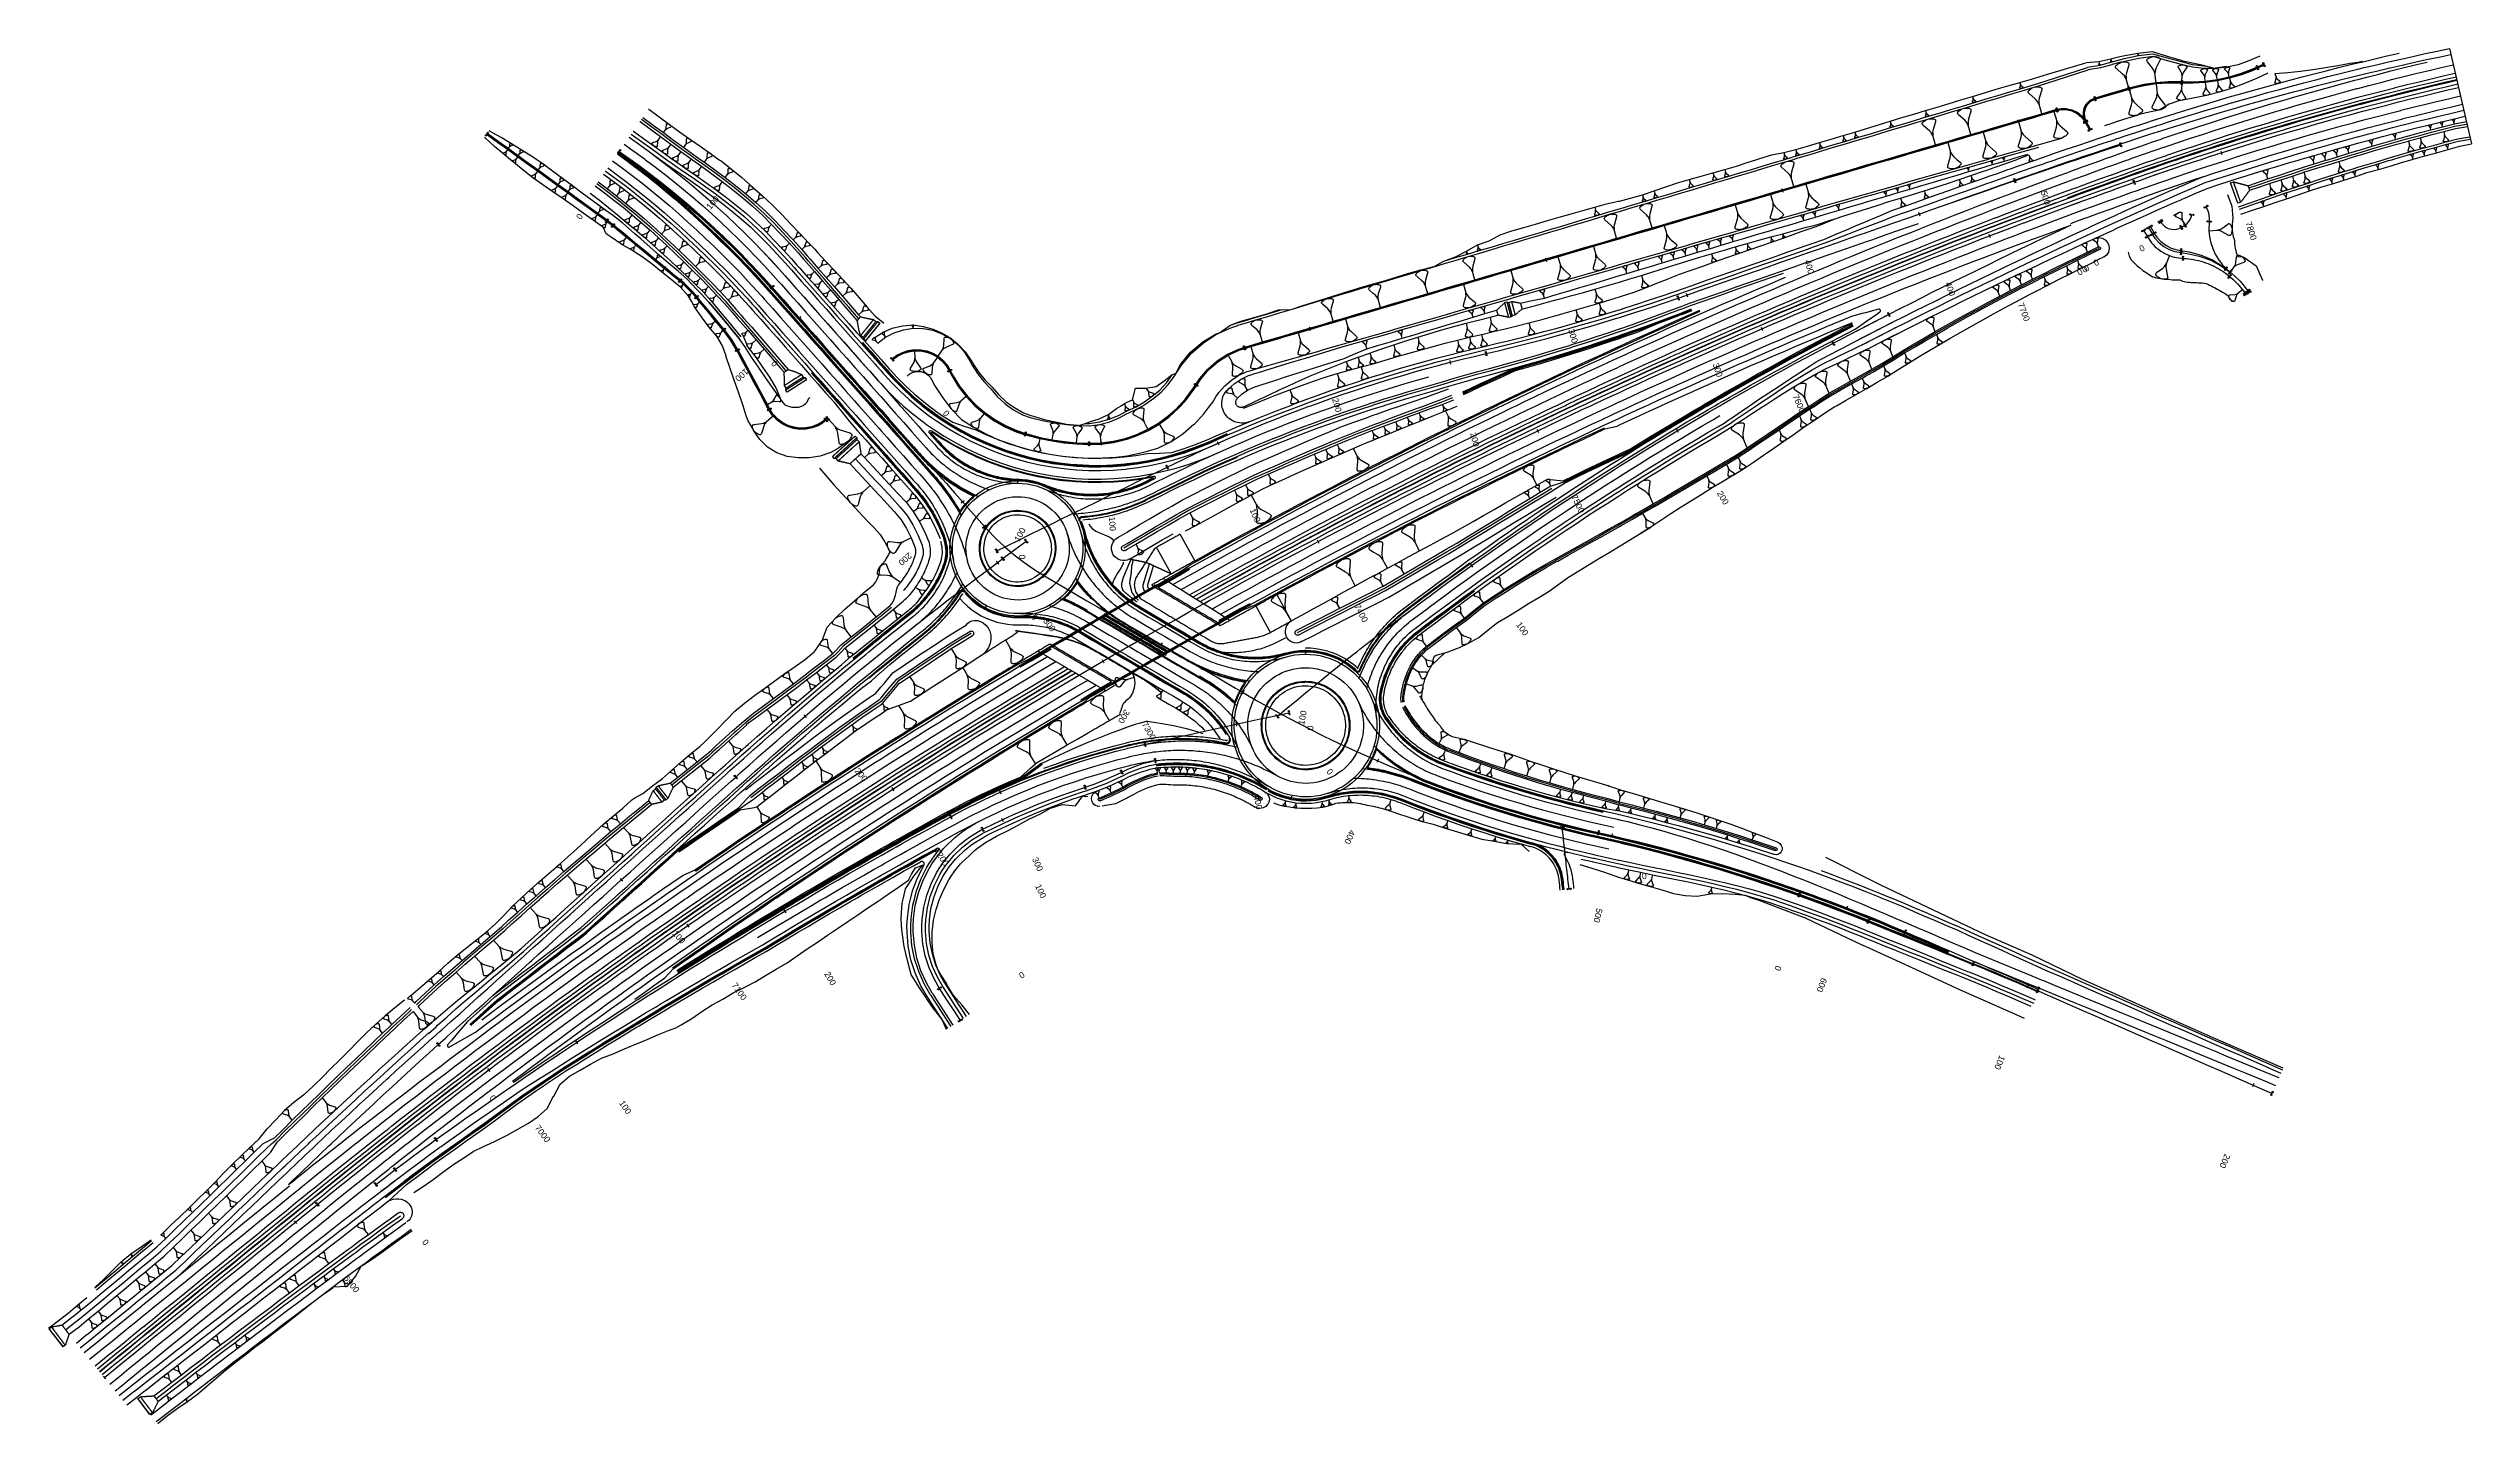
# Model space of a CAD drawing. Extents: x 387562 to 388546, y 804386 to 804945.
import ezdxf
from ezdxf.enums import TextEntityAlignment as Align

# ---------------------------------------------------------------- set-up
doc = ezdxf.new("R2010")
doc.units = 0
doc.layers.get('0').update_dxf_attribs({"linetype": 'CONTINUOUS'})
doc.styles.add('ARIAL', font='ARIAL.FON')

msp = doc.modelspace()

# ---------------------------------------------------------------- texts
at = {"color": 2, "style": 'ARIAL'}
for s, rotation, p in [('100', 50.503, (387828.78, 804881.0884)), ('500', 286.33, (388373.5168, 804887.7178)), ('0', 235.185, (387779.0849, 804876.9756)), ('7800', 287.81, (388456.6783, 804875.1847)), ('0', 209.537, (388413.7597, 804863.3849)), ('400', 286.33, (388277.5509, 804859.6011)), ('0', 209.654, (388388.5083, 804853.7324)), ('0', 209.654, (388390.4724, 804854.8506)), ('0', 209.654, (388391.2049, 804855.2677)), ('0', 209.602, (388395.1838, 804857.5641)), ('400', 289.229, (388334.6167, 804850.6129)), ('7700', 291.051, (388364.1011, 804842.164)), ('300', 286.33, (388181.585, 804831.4845)), ('100', 221.558, (387846.466, 804813.4464)), ('0', 130.761, (387856.4266, 804815.5936)), ('300', 289.229, (388240.1956, 804817.6787)), ('7600', 293.343, (388272.5822, 804804.9558)), ('0', 311.558, (387926.7707, 804798.4344)), ('200', 286.33, (388085.6191, 804803.3679)), ('200', 284.455, (388141.7505, 804789.3619)), ('200', 300.964, (388241.6385, 804765.7185)), ('100', 294.005, (388051.9836, 804758.6)), ('7500', 295.635, (388182.6245, 804764.1176)), ('100', 61.652, (387953.9368, 804745.684)), ('100', 274.676, (387995.0038, 804755.016)), ('200', 221.558, (387912.8041, 804738.6182)), ('0', 270, (387958.625, 804739.5)), ('7400', 297.927, (388094.3718, 804719.7147)), ('0', 296.184, (387963.0421, 804715.4576)), ('300', 306.725, (387967.6768, 804714.0213)), ('100', 305.547, (388159.9068, 804712.4205)), ('300', 239.537, (388001.285, 804675.5391)), ('7300', 300.219, (388007.9653, 804671.8182)), ('100', 79.014, (388069.4323, 804670.5955)), ('0', 270, (388075.625, 804670)), ('200', 310.545, (387891.009, 804653.0087)), ('0', 310.131, (388082.6958, 804652.7614)), ('400', 282.394, (388053.7473, 804641.8826)), ('400', 246.602, (388092.741, 804626.8609)), ('7200', 302.511, (387923.5433, 804620.5046)), ('300', 294.273, (387963.5809, 804616.8068)), ('0', 6.332, (388209.0027, 804609.9558)), ('100', 295.022, (387964.7975, 804605.8577)), ('500', 256.976, (388193.1833, 804595.3508)), ('100', 311.976, (387816.8686, 804587.0302)), ('200', 300.777, (387878.9534, 804570.3282)), ('0', 32.972, (387955.7092, 804569.0758)), ('0', 250.428, (388265.9347, 804571.8358)), ('7100', 304.802, (387841.2409, 804565.8562)), ('600', 248.791, (388284.4494, 804566.7787)), ('100', 246.593, (388356.81, 804535.1975)), ('0', 311.976, (387742.5264, 804520.1479)), ('100', 303.642, (387795.5372, 804517.9641)), ('7000', 307.094, (387761.1896, 804507.9602)), ('200', 246.344, (388448.2851, 804495.1207)), ('0', 307.318, (387715.3719, 804461.4956)), ('6900', 309.123, (387683.4031, 804446.8313))]:
    msp.add_text(s, height=2.5, rotation=rotation, dxfattribs=at).set_placement(p, align=Align.TOP_LEFT)

# ---------------------------------------------------------------- linework, layer by layer
at = {"color": 1}
for p, q in [((388410.5313, 804942.2245), (388410.536, 804942.2597)), ((388410.5334, 804942.2134), (388410.5313, 804942.2245)), ((388410.5487, 804942.1935), (388410.5334, 804942.2134)), ((388410.536, 804942.2597), (388410.5428, 804942.2839)), ((388410.5428, 804942.2839), (388410.6666, 804942.5935)), ((388410.5618, 804942.1845), (388410.5487, 804942.1935)), ((388410.5749, 804942.1756), (388410.5618, 804942.1845)), ((388410.6123, 804942.1599), (388410.5749, 804942.1756)), ((388410.6717, 804942.1484), (388410.6123, 804942.1599)), ((388410.6278, 804943.2152), (388410.7016, 804942.829)), ((388410.6666, 804942.5935), (388410.6939, 804942.6902)), ((388410.7069, 804942.1437), (388410.6717, 804942.1484)), ((388410.6939, 804942.6902), (388410.6965, 804942.7365)), ((388410.6965, 804942.7365), (388410.6991, 804942.7827)), ((388410.6991, 804942.7827), (388410.7016, 804942.829)), ((388410.7016, 804942.829), (388410.7211, 804942.7869)), ((388410.7531, 804942.1411), (388410.7069, 804942.1437)), ((388410.7211, 804942.7869), (388410.7406, 804942.7449)), ((388410.7406, 804942.7449), (388410.7601, 804942.7029)), ((388410.8325, 804942.1448), (388410.7531, 804942.1411)), ((388410.7601, 804942.7029), (388410.8211, 804942.623)), ((388410.8211, 804942.623), (388411.0504, 804942.3809)), ((388410.9076, 804942.1706), (388410.8325, 804942.1448)), ((388410.9496, 804942.1901), (388410.9076, 804942.1706)), ((388410.9806, 804942.2074), (388410.9496, 804942.1901)), ((388411.0316, 804942.2401), (388410.9806, 804942.2074)), ((388411.0605, 804942.2685), (388411.0316, 804942.2401)), ((388411.0504, 804942.3809), (388411.0657, 804942.361)), ((388411.0694, 804942.2816), (388411.0605, 804942.2685)), ((388411.0657, 804942.361), (388411.083, 804942.33)), ((388411.0783, 804942.2948), (388411.0694, 804942.2816)), ((388411.0851, 804942.3189), (388411.0783, 804942.2948)), ((388411.083, 804942.33), (388411.0851, 804942.3189)), ((388372.2185, 804934.1529), (388389.5482, 804939.3705)), ((388372.9544, 804931.8721), (388390.1749, 804937.428)), ((388373.2356, 804930.9124), (388390.4561, 804936.4683)), ((388394.7154, 804938.3612), (388394.7172, 804938.4093)), ((388394.7197, 804938.3466), (388394.7154, 804938.3612)), ((388394.7168, 804939.7088), (388394.8665, 804939.198)), ((388394.7172, 804938.4093), (388394.7232, 804938.4427)), ((388394.7428, 804938.3217), (388394.7197, 804938.3466)), ((388394.7232, 804938.4427), (388394.8499, 804938.8761)), ((388394.7617, 804938.3114), (388394.7428, 804938.3217)), ((388394.7806, 804938.301), (388394.7617, 804938.3114)), ((388394.8329, 804938.2847), (388394.7806, 804938.301)), ((388394.9145, 804938.2769), (388394.8329, 804938.2847)), ((388394.8499, 804938.8761), (388394.874, 804939.01)), ((388394.8665, 804939.198), (388394.8982, 804939.1438)), ((388394.869, 804939.1353), (388394.8665, 804939.198)), ((388394.8715, 804939.0726), (388394.869, 804939.1353)), ((388394.874, 804939.01), (388394.8715, 804939.0726)), ((388394.8982, 804939.1438), (388394.9299, 804939.0897)), ((388394.9625, 804938.2751), (388394.9145, 804938.2769)), ((388394.9299, 804939.0897), (388394.9616, 804939.0356)), ((388394.9616, 804939.0356), (388395.0542, 804938.936)), ((388395.0252, 804938.2776), (388394.9625, 804938.2751)), ((388395.1317, 804938.293), (388395.0252, 804938.2776)), ((388395.0542, 804938.936), (388395.3947, 804938.6395)), ((388395.2296, 804938.3375), (388395.1317, 804938.293)), ((388395.2837, 804938.3692), (388395.2296, 804938.3375)), ((388395.3232, 804938.3966), (388395.2837, 804938.3692)), ((388395.3876, 804938.4472), (388395.3232, 804938.3966)), ((388395.4229, 804938.4892), (388395.3876, 804938.4472)), ((388395.3947, 804938.6395), (388395.4178, 804938.6145)), ((388395.4178, 804938.6145), (388395.4453, 804938.575)), ((388395.4332, 804938.5081), (388395.4229, 804938.4892)), ((388395.4435, 804938.527), (388395.4332, 804938.5081)), ((388395.4495, 804938.5604), (388395.4435, 804938.527)), ((388395.4453, 804938.575), (388395.4495, 804938.5604)), ((388399.5846, 804939.645), (388399.5862, 804939.6888)), ((388399.5885, 804939.6317), (388399.5846, 804939.645)), ((388399.5859, 804940.8732), (388399.7223, 804940.4076)), ((388399.5862, 804939.6888), (388399.5917, 804939.7193)), ((388399.6096, 804939.609), (388399.5885, 804939.6317)), ((388399.5917, 804939.7193), (388399.7071, 804940.1142)), ((388399.6268, 804939.5996), (388399.6096, 804939.609)), ((388399.644, 804939.5901), (388399.6268, 804939.5996)), ((388399.6917, 804939.5752), (388399.644, 804939.5901)), ((388399.766, 804939.5681), (388399.6917, 804939.5752)), ((388399.7071, 804940.1142), (388399.7292, 804940.2362)), ((388399.7223, 804940.4076), (388399.7512, 804940.3582)), ((388399.7246, 804940.3504), (388399.7223, 804940.4076)), ((388399.7269, 804940.2933), (388399.7246, 804940.3504)), ((388399.7292, 804940.2362), (388399.7269, 804940.2933)), ((388399.7512, 804940.3582), (388399.7801, 804940.3089)), ((388399.8098, 804939.5665), (388399.766, 804939.5681)), ((388399.7801, 804940.3089), (388399.809, 804940.2596)), ((388399.809, 804940.2596), (388399.8934, 804940.1688)), ((388399.8669, 804939.5688), (388399.8098, 804939.5665)), ((388399.9639, 804939.5828), (388399.8669, 804939.5688)), ((388399.8934, 804940.1688), (388400, 804940.0759)), ((388400, 804939.5992), (388399.9639, 804939.5828)), ((388400, 804940.0759), (388400.2037, 804939.8986)), ((388400.0532, 804939.6234), (388400, 804939.5992)), ((388400.1025, 804939.6523), (388400.0532, 804939.6234)), ((388400.1385, 804939.6772), (388400.1025, 804939.6523)), ((388400.1972, 804939.7233), (388400.1385, 804939.6772)), ((388400.2293, 804939.7616), (388400.1972, 804939.7233)), ((388400.2037, 804939.8986), (388400.2248, 804939.8759)), ((388400.2248, 804939.8759), (388400.2497, 804939.8398)), ((388400.2387, 804939.7788), (388400.2293, 804939.7616)), ((388400.2481, 804939.796), (388400.2387, 804939.7788)), ((388400.2536, 804939.8265), (388400.2481, 804939.796)), ((388400.2497, 804939.8398), (388400.2536, 804939.8265)), ((388401.5062, 804937.5986), (388401.5513, 804937.848)), ((388401.5381, 804937.4898), (388401.5062, 804937.5986)), ((388401.7425, 804937.1953), (388401.5381, 804937.4898)), ((388401.5513, 804937.848), (388401.6282, 804937.9887)), ((388401.6282, 804937.9887), (388401.7051, 804938.1294)), ((388401.7051, 804938.1294), (388401.9677, 804938.4425)), ((388401.915, 804937.0096), (388401.7425, 804937.1953)), ((388404.4524, 804934.7999), (388401.915, 804937.0096)), ((388401.9677, 804938.4425), (388402.4479, 804938.8195)), ((388402.4479, 804938.8195), (388402.7424, 804939.0239)), ((388402.7424, 804939.0239), (388403.1456, 804939.2602)), ((388403.1456, 804939.2602), (388403.8753, 804939.5921)), ((388403.8753, 804939.5921), (388404.6687, 804939.7064)), ((388405.1426, 804934.0571), (388404.4524, 804934.7999)), ((388404.6687, 804939.7064), (388405.1357, 804939.7251)), ((388405.1357, 804939.7251), (388405.4939, 804939.7119)), ((388405.3788, 804933.6539), (388405.1426, 804934.0571)), ((388405.6151, 804933.2506), (388405.3788, 804933.6539)), ((388405.4939, 804939.7119), (388406.1016, 804939.6537)), ((388405.8514, 804932.8473), (388405.6151, 804933.2506)), ((388405.9754, 804935.2462), (388405.7953, 804934.2484)), ((388405.7953, 804934.2484), (388405.814, 804933.7814)), ((388405.814, 804933.7814), (388405.8327, 804933.3143)), ((388405.8327, 804933.3143), (388405.8514, 804932.8473)), ((388406.9669, 804929.0398), (388405.8514, 804932.8473)), ((388406.9192, 804938.4758), (388405.9754, 804935.2462)), ((388406.1016, 804939.6537), (388406.4917, 804939.5318)), ((388406.4917, 804939.5318), (388406.6323, 804939.4548)), ((388406.6323, 804939.4548), (388406.773, 804939.3779)), ((388406.773, 804939.3779), (388406.9455, 804939.1922)), ((388406.9642, 804938.7252), (388406.9192, 804938.4758)), ((388406.9455, 804939.1922), (388406.9774, 804939.0834)), ((388406.9774, 804939.0834), (388406.9642, 804938.7252)), ((388414.2091, 804940.4023), (388414.2942, 804940.6344)), ((388414.2214, 804940.2925), (388414.2091, 804940.4023)), ((388414.3684, 804939.9752), (388414.2214, 804940.2925)), ((388414.2942, 804940.6344), (388414.3917, 804940.7566)), ((388414.5029, 804939.7679), (388414.3684, 804939.9752)), ((388414.3917, 804940.7566), (388414.4892, 804940.8788)), ((388414.4892, 804940.8788), (388414.7941, 804941.1357)), ((388416.5697, 804937.219), (388414.5029, 804939.7679)), ((388414.7941, 804941.1357), (388415.3187, 804941.4172)), ((388415.3187, 804941.4172), (388415.6359, 804941.5641)), ((388415.6359, 804941.5641), (388416.063, 804941.7234)), ((388416.063, 804941.7234), (388416.8197, 804941.9198)), ((388417.1081, 804936.3895), (388416.5697, 804937.219)), ((388416.8197, 804941.9198), (388417.6011, 804941.8965)), ((388417.2674, 804935.9624), (388417.1081, 804936.3895)), ((388417.4267, 804935.5353), (388417.2674, 804935.9624)), ((388417.586, 804935.1083), (388417.4267, 804935.5353)), ((388417.6464, 804935.5601), (388417.586, 804935.1083)), ((388418.0186, 804931.263), (388417.586, 804935.1083)), ((388417.6011, 804941.8965), (388418.0529, 804941.836)), ((388417.7068, 804936.0119), (388417.6464, 804935.5601)), ((388417.7673, 804936.4637), (388417.7068, 804936.0119)), ((388418.1078, 804937.392), (388417.7673, 804936.4637)), ((388418.0529, 804941.836), (388418.3949, 804941.7632)), ((388419.5567, 804940.3364), (388418.1078, 804937.392)), ((388418.3949, 804941.7632), (388418.9689, 804941.6053)), ((388418.9689, 804941.6053), (388419.3232, 804941.4227)), ((388419.3232, 804941.4227), (388419.4454, 804941.3252)), ((388419.4454, 804941.3252), (388419.5677, 804941.2277)), ((388419.6418, 804940.5685), (388419.5567, 804940.3364)), ((388419.5677, 804941.2277), (388419.7022, 804941.0203)), ((388419.7146, 804940.9104), (388419.6418, 804940.5685)), ((388419.7022, 804941.0203), (388419.7146, 804940.9104)), ((388427.0038, 804937.8025), (388427.0073, 804937.8745)), ((388427.0652, 804937.583), (388427.0038, 804937.8025)), ((388427.0073, 804937.8745), (388427.0864, 804938.015)), ((388427.1302, 804937.4355), (388427.0652, 804937.583)), ((388427.0864, 804938.015), (388427.1619, 804938.0835)), ((388428.1941, 804935.5789), (388427.1302, 804937.4355)), ((388427.1619, 804938.0835), (388427.2374, 804938.152)), ((388427.2374, 804938.152), (388427.4605, 804938.2854)), ((388427.4605, 804938.2854), (388427.8276, 804938.4118)), ((388427.8276, 804938.4118), (388428.0471, 804938.4732)), ((388428.0471, 804938.4732), (388428.3387, 804938.5311)), ((388428.4539, 804934.9888), (388428.1941, 804935.5789)), ((388428.3387, 804938.5311), (388428.8462, 804938.5785)), ((388428.5118, 804934.6972), (388428.4539, 804934.9888)), ((388428.5042, 804931.594), (388428.6276, 804934.1141)), ((388428.5697, 804934.4057), (388428.5118, 804934.6972)), ((388428.6276, 804934.1141), (388428.5697, 804934.4057)), ((388428.7137, 804934.3986), (388428.6276, 804934.1141)), ((388428.7998, 804934.6831), (388428.7137, 804934.3986)), ((388428.8859, 804934.9676), (388428.7998, 804934.6831)), ((388428.8462, 804938.5785), (388429.3467, 804938.4818)), ((388429.2022, 804935.5296), (388428.8859, 804934.9676)), ((388430.4424, 804937.2733), (388429.2022, 804935.5296)), ((388429.3467, 804938.4818), (388429.6312, 804938.3957)), ((388429.6312, 804938.3957), (388429.8437, 804938.3131)), ((388429.8437, 804938.3131), (388430.1967, 804938.1514)), ((388430.1967, 804938.1514), (388430.4056, 804937.9968)), ((388430.4056, 804937.9968), (388430.4741, 804937.9213)), ((388430.5214, 804937.4138), (388430.4424, 804937.2733)), ((388430.4741, 804937.9213), (388430.5426, 804937.8458)), ((388430.604, 804937.6262), (388430.5214, 804937.4138)), ((388430.5426, 804937.8458), (388430.6076, 804937.6983)), ((388430.6076, 804937.6983), (388430.604, 804937.6262)), ((388436.1933, 804936.3255), (388436.2366, 804936.4385)), ((388436.1986, 804936.2717), (388436.1933, 804936.3255)), ((388436.2683, 804936.1154), (388436.1986, 804936.2717)), ((388436.2366, 804936.4385), (388436.2852, 804936.4977)), ((388436.3327, 804936.013), (388436.2683, 804936.1154)), ((388436.2852, 804936.4977), (388436.3337, 804936.5568)), ((388437.3265, 804934.7511), (388436.3327, 804936.013)), ((388436.3337, 804936.5568), (388436.4847, 804936.6804)), ((388436.4847, 804936.6804), (388436.7434, 804936.8145)), ((388436.7434, 804936.8145), (388436.8997, 804936.8842)), ((388436.8997, 804936.8842), (388437.1099, 804936.9592)), ((388437.1099, 804936.9592), (388437.4816, 804937.0501)), ((388437.5842, 804934.3414), (388437.3265, 804934.7511)), ((388437.4816, 804937.0501), (388437.8639, 804937.0332)), ((388437.6592, 804934.1312), (388437.5842, 804934.3414)), ((388437.7342, 804933.9211), (388437.6592, 804934.1312)), ((388437.8092, 804933.711), (388437.7342, 804933.9211)), ((388437.842, 804933.9317), (388437.8092, 804933.711)), ((388437.9942, 804931.826), (388437.8092, 804933.711)), ((388437.8747, 804934.1524), (388437.842, 804933.9317)), ((388437.8639, 804937.0332), (388438.0846, 804937.0005)), ((388437.9074, 804934.3731), (388437.8747, 804934.1524)), ((388438.0805, 804934.8251), (388437.9074, 804934.3731)), ((388438.8101, 804936.2561), (388438.0805, 804934.8251)), ((388438.0846, 804937.0005), (388438.2514, 804936.9625)), ((388438.2514, 804936.9625), (388438.5313, 804936.8812)), ((388438.5313, 804936.8812), (388438.7034, 804936.7893)), ((388438.7034, 804936.7893), (388438.7626, 804936.7408)), ((388438.7626, 804936.7408), (388438.8217, 804936.6922)), ((388438.8534, 804936.3691), (388438.8101, 804936.2561)), ((388438.8217, 804936.6922), (388438.8861, 804936.5898)), ((388438.8914, 804936.5359), (388438.8534, 804936.3691)), ((388438.8861, 804936.5898), (388438.8914, 804936.5359)), ((388441.0413, 804936.3323), (388441.0717, 804936.4345)), ((388441.0496, 804936.2854), (388441.0413, 804936.3323)), ((388441.1214, 804936.1528), (388441.0496, 804936.2854)), ((388441.0717, 804936.4345), (388441.1104, 804936.4897)), ((388441.1104, 804936.4897), (388441.149, 804936.545)), ((388441.1849, 804936.0672), (388441.1214, 804936.1528)), ((388441.149, 804936.545), (388441.2733, 804936.6637)), ((388442.1432, 804935.0263), (388441.1849, 804936.0672)), ((388441.2733, 804936.6637), (388441.4914, 804936.799)), ((388441.4914, 804936.799), (388441.6239, 804936.8708)), ((388441.6239, 804936.8708), (388441.8034, 804936.9509)), ((388441.8034, 804936.9509), (388442.1237, 804937.0559)), ((388442.1237, 804937.0559), (388442.4606, 804937.0669)), ((388442.3973, 804934.6839), (388442.1432, 804935.0263)), ((388442.4773, 804934.5044), (388442.3973, 804934.6839)), ((388442.4606, 804937.0669), (388442.6567, 804937.0531)), ((388442.5574, 804934.3249), (388442.4773, 804934.5044)), ((388442.6375, 804934.1454), (388442.5574, 804934.3249)), ((388442.6513, 804934.3415), (388442.6375, 804934.1454)), ((388442.9276, 804932.5025), (388442.6375, 804934.1454)), ((388442.6651, 804934.5375), (388442.6513, 804934.3415)), ((388442.6567, 804937.0531), (388442.8058, 804937.0311)), ((388442.6789, 804934.7336), (388442.6651, 804934.5375)), ((388442.8004, 804935.1423), (388442.6789, 804934.7336)), ((388443.3443, 804936.4484), (388442.8004, 804935.1423)), ((388442.8058, 804937.0311), (388443.0571, 804936.9786)), ((388443.0571, 804936.9786), (388443.2145, 804936.9096)), ((388443.2145, 804936.9096), (388443.2697, 804936.8709)), ((388443.2697, 804936.8709), (388443.3249, 804936.8323)), ((388443.3249, 804936.8323), (388443.3885, 804936.7467)), ((388443.3747, 804936.5506), (388443.3443, 804936.4484)), ((388443.3967, 804936.6997), (388443.3747, 804936.5506)), ((388443.3885, 804936.7467), (388443.3967, 804936.6997)), ((388445.8559, 804936.8301), (388445.8759, 804936.923)), ((388445.8665, 804936.789), (388445.8559, 804936.8301)), ((388445.9394, 804936.6761), (388445.8665, 804936.789)), ((388445.8759, 804936.923), (388445.9065, 804936.9747)), ((388445.9065, 804936.9747), (388445.9371, 804937.0265)), ((388445.9371, 804937.0265), (388446.0393, 804937.1405)), ((388446.0017, 804936.6044), (388445.9394, 804936.6761)), ((388446.9245, 804935.745), (388446.0017, 804936.6044)), ((388446.0393, 804937.1405), (388446.2239, 804937.2757)), ((388446.2239, 804937.2757), (388446.3368, 804937.3486)), ((388446.3368, 804937.3486), (388446.4908, 804937.432)), ((388446.4908, 804937.432), (388446.7682, 804937.5472)), ((388446.7682, 804937.5472), (388447.0668, 804937.5801)), ((388447.1737, 804935.4582), (388446.9245, 804935.745)), ((388447.0668, 804937.5801), (388447.242, 804937.5813)), ((388447.2572, 804935.3042), (388447.1737, 804935.4582)), ((388447.242, 804937.5813), (388447.376, 804937.5719)), ((388447.3406, 804935.1502), (388447.2572, 804935.3042)), ((388447.4241, 804934.9962), (388447.3406, 804935.1502)), ((388447.376, 804937.5719), (388447.6029, 804937.5425)), ((388447.5006, 804935.8931), (388447.4206, 804935.5217)), ((388447.4206, 804935.5217), (388447.4218, 804935.3465)), ((388447.4218, 804935.3465), (388447.4229, 804935.1713)), ((388447.4229, 804935.1713), (388447.4241, 804934.9962)), ((388447.7944, 804933.5561), (388447.4241, 804934.9962)), ((388447.8944, 804937.0911), (388447.5006, 804935.8931)), ((388447.6029, 804937.5425), (388447.7475, 804937.4919)), ((388447.7475, 804937.4919), (388447.7992, 804937.4614)), ((388447.7992, 804937.4614), (388447.8509, 804937.4308)), ((388447.8509, 804937.4308), (388447.9132, 804937.3591)), ((388447.9144, 804937.1839), (388447.8944, 804937.0911)), ((388447.9132, 804937.3591), (388447.9238, 804937.3179)), ((388447.9238, 804937.3179), (388447.9144, 804937.1839)), ((388447.9189, 804933.0718), (388448.2892, 804931.6317)), ((388459.0755, 804937.7451), (388459.3977, 804937.0571)), ((388461.6935, 804938.9711), (388462.0157, 804938.283)), ((388343.4867, 804923.3586), (388343.4898, 804923.4436)), ((388343.4943, 804923.3327), (388343.4867, 804923.3586)), ((388343.4892, 804925.7424), (388343.754, 804924.8387)), ((388343.4898, 804923.4436), (388343.5005, 804923.5028)), ((388343.5352, 804923.2887), (388343.4943, 804923.3327)), ((388343.5005, 804923.5028), (388343.7245, 804924.2694)), ((388343.5686, 804923.2704), (388343.5352, 804923.2887)), ((388343.602, 804923.2522), (388343.5686, 804923.2704)), ((388343.6946, 804923.2232), (388343.602, 804923.2522)), ((388343.8388, 804923.2094), (388343.6946, 804923.2232)), ((388343.7245, 804924.2694), (388343.7673, 804924.5062)), ((388343.754, 804924.8387), (388343.8101, 804924.743)), ((388343.7584, 804924.7279), (388343.754, 804924.8387)), ((388343.7629, 804924.617), (388343.7584, 804924.7279)), ((388343.7673, 804924.5062), (388343.7629, 804924.617)), ((388343.8101, 804924.743), (388343.8661, 804924.6473)), ((388343.9239, 804923.2063), (388343.8388, 804923.2094)), ((388343.8661, 804924.6473), (388343.9222, 804924.5516)), ((388343.9222, 804924.5516), (388344.086, 804924.3753)), ((388344.0347, 804923.2107), (388343.9239, 804923.2063)), ((388344.223, 804923.2378), (388344.0347, 804923.2107)), ((388344.086, 804924.3753), (388344.6883, 804923.8508)), ((388344.3962, 804923.3166), (388344.223, 804923.2378)), ((388344.4919, 804923.3727), (388344.3962, 804923.3166)), ((388344.5618, 804923.4212), (388344.4919, 804923.3727)), ((388344.6758, 804923.5107), (388344.5618, 804923.4212)), ((388344.7381, 804923.585), (388344.6758, 804923.5107)), ((388344.6883, 804923.8508), (388344.7292, 804923.8067)), ((388344.7292, 804923.8067), (388344.7777, 804923.7368)), ((388344.7564, 804923.6184), (388344.7381, 804923.585)), ((388344.7746, 804923.6518), (388344.7564, 804923.6184)), ((388344.7853, 804923.711), (388344.7746, 804923.6518)), ((388344.7777, 804923.7368), (388344.7853, 804923.711)), ((388362.6673, 804929.1104), (388362.6703, 804929.1924)), ((388362.6746, 804929.0855), (388362.6673, 804929.1104)), ((388362.6697, 804931.4091), (388362.925, 804930.5377)), ((388362.6703, 804929.1924), (388362.6806, 804929.2495)), ((388362.7141, 804929.043), (388362.6746, 804929.0855)), ((388362.6806, 804929.2495), (388362.8966, 804929.9887)), ((388362.7463, 804929.0254), (388362.7141, 804929.043)), ((388362.7785, 804929.0078), (388362.7463, 804929.0254)), ((388362.8677, 804928.9799), (388362.7785, 804929.0078)), ((388363.0068, 804928.9666), (388362.8677, 804928.9799)), ((388362.8966, 804929.9887), (388362.9378, 804930.217)), ((388362.925, 804930.5377), (388362.9791, 804930.4454)), ((388362.9293, 804930.4308), (388362.925, 804930.5377)), ((388362.9336, 804930.3239), (388362.9293, 804930.4308)), ((388362.9378, 804930.217), (388362.9336, 804930.3239)), ((388362.9791, 804930.4454), (388363.0332, 804930.3531)), ((388363.0888, 804928.9635), (388363.0068, 804928.9666)), ((388363.0332, 804930.3531), (388363.0872, 804930.2608)), ((388363.0872, 804930.2608), (388363.2452, 804930.0908)), ((388363.1957, 804928.9678), (388363.0888, 804928.9635)), ((388363.3773, 804928.994), (388363.1957, 804928.9678)), ((388363.2452, 804930.0908), (388363.8259, 804929.585)), ((388363.5443, 804929.07), (388363.3773, 804928.994)), ((388363.6366, 804929.124), (388363.5443, 804929.07)), ((388363.704, 804929.1708), (388363.6366, 804929.124)), ((388363.8139, 804929.2571), (388363.704, 804929.1708)), ((388363.874, 804929.3288), (388363.8139, 804929.2571)), ((388363.8259, 804929.585), (388363.8654, 804929.5425)), ((388363.8654, 804929.5425), (388363.9122, 804929.4751)), ((388363.8916, 804929.361), (388363.874, 804929.3288)), ((388363.9092, 804929.3932), (388363.8916, 804929.361)), ((388363.9195, 804929.4502), (388363.9092, 804929.3932)), ((388363.9122, 804929.4751), (388363.9195, 804929.4502)), ((388366.0239, 804927.4344), (388366.07, 804927.6896)), ((388366.0565, 804927.3232), (388366.0239, 804927.4344)), ((388366.2656, 804927.022), (388366.0565, 804927.3232)), ((388366.07, 804927.6896), (388366.1487, 804927.8334)), ((388366.1487, 804927.8334), (388366.2273, 804927.9773)), ((388366.2273, 804927.9773), (388366.4959, 804928.2976)), ((388366.4421, 804926.832), (388366.2656, 804927.022)), ((388369.0373, 804924.572), (388366.4421, 804926.832)), ((388366.4959, 804928.2976), (388366.9871, 804928.6832)), ((388366.9871, 804928.6832), (388367.2883, 804928.8922)), ((388367.2883, 804928.8922), (388367.7007, 804929.1339)), ((388367.7007, 804929.1339), (388368.447, 804929.4734)), ((388368.447, 804929.4734), (388369.2585, 804929.5903)), ((388369.7432, 804923.8122), (388369.0373, 804924.572)), ((388369.2585, 804929.5903), (388369.7361, 804929.6094)), ((388369.7361, 804929.6094), (388370.1025, 804929.596)), ((388369.9849, 804923.3998), (388369.7432, 804923.8122)), ((388370.2265, 804922.9873), (388369.9849, 804923.3998)), ((388370.1025, 804929.596), (388370.7241, 804929.5364)), ((388370.4682, 804922.5748), (388370.2265, 804922.9873)), ((388370.5951, 804925.0284), (388370.4108, 804924.0078)), ((388370.4108, 804924.0078), (388370.4299, 804923.5302)), ((388370.4299, 804923.5302), (388370.4491, 804923.0525)), ((388370.4491, 804923.0525), (388370.4682, 804922.5748)), ((388371.6092, 804918.6805), (388370.4682, 804922.5748)), ((388371.5603, 804928.3316), (388370.5951, 804925.0284)), ((388370.7241, 804929.5364), (388371.1231, 804929.4117)), ((388371.1231, 804929.4117), (388371.2669, 804929.333)), ((388371.2669, 804929.333), (388371.4108, 804929.2544)), ((388371.4108, 804929.2544), (388371.5873, 804929.0644)), ((388371.6064, 804928.5868), (388371.5603, 804928.3316)), ((388371.5873, 804929.0644), (388371.6199, 804928.9532)), ((388371.6199, 804928.9532), (388371.6064, 804928.5868)), ((388393.35, 804924.3938), (388393.1363, 804925.123)), ((388407.144, 804928.4353), (388406.9304, 804929.1645)), ((388407.1075, 804928.56), (388408.2231, 804924.7524)), ((388408.099, 804922.3536), (388408.2792, 804923.3514)), ((388408.2231, 804924.7524), (388408.4593, 804924.3492)), ((388408.2418, 804924.2854), (388408.2231, 804924.7524)), ((388408.2605, 804923.8184), (388408.2418, 804924.2854)), ((388408.2792, 804923.3514), (388408.2605, 804923.8184)), ((388408.4593, 804924.3492), (388408.6956, 804923.9459)), ((388408.6956, 804923.9459), (388408.9319, 804923.5426)), ((388408.9319, 804923.5426), (388409.622, 804922.7998)), ((388409.622, 804922.7998), (388412.1594, 804920.5901)), ((388416.5363, 804921.6928), (388417.9852, 804924.6371)), ((388417.9852, 804924.6371), (388418.3258, 804925.5655)), ((388418.0745, 804930.7662), (388418.507, 804926.9209)), ((388418.3258, 804925.5655), (388418.3862, 804926.0173)), ((388418.3862, 804926.0173), (388418.4466, 804926.4691)), ((388418.4466, 804926.4691), (388418.507, 804926.9209)), ((388418.507, 804926.9209), (388418.6663, 804926.4938)), ((388418.6663, 804926.4938), (388418.8256, 804926.0667)), ((388418.8256, 804926.0667), (388418.9849, 804925.6396)), ((388418.9849, 804925.6396), (388419.5233, 804924.8102)), ((388419.5233, 804924.8102), (388421.5901, 804922.2613)), ((388426.3764, 804924.9903), (388426.3799, 804925.0623)), ((388426.4414, 804924.8427), (388426.3764, 804924.9903)), ((388426.3799, 804925.0623), (388426.4625, 804925.2748)), ((388426.5098, 804924.7672), (388426.4414, 804924.8427)), ((388426.4625, 804925.2748), (388426.5416, 804925.4152)), ((388426.5783, 804924.6917), (388426.5098, 804924.7672)), ((388426.5416, 804925.4152), (388427.7818, 804927.159)), ((388426.7873, 804924.5371), (388426.5783, 804924.6917)), ((388427.1403, 804924.3754), (388426.7873, 804924.5371)), ((388427.3528, 804924.2929), (388427.1403, 804924.3754)), ((388427.6373, 804924.2067), (388427.3528, 804924.2929)), ((388428.1378, 804924.1101), (388427.6373, 804924.2067)), ((388427.7818, 804927.159), (388428.098, 804927.7209)), ((388428.098, 804927.7209), (388428.1841, 804928.0054)), ((388428.6453, 804924.1574), (388428.1378, 804924.1101)), ((388428.1841, 804928.0054), (388428.2702, 804928.2899)), ((388428.2702, 804928.2899), (388428.3564, 804928.5744)), ((388428.4798, 804931.0946), (388428.3564, 804928.5744)), ((388428.3564, 804928.5744), (388428.4143, 804928.2828)), ((388428.4143, 804928.2828), (388428.4722, 804927.9913)), ((388428.4722, 804927.9913), (388428.5301, 804927.6997)), ((388428.4734, 804930.9648), (388428.5106, 804931.7237)), ((388428.5106, 804931.7237), (388428.4734, 804930.9648)), ((388428.5301, 804927.6997), (388428.7899, 804927.1096)), ((388428.9369, 804924.2153), (388428.6453, 804924.1574)), ((388428.7899, 804927.1096), (388429.8538, 804925.2531)), ((388429.1564, 804924.2767), (388428.9369, 804924.2153)), ((388429.5235, 804924.4031), (388429.1564, 804924.2767)), ((388429.7466, 804924.5365), (388429.5235, 804924.4031)), ((388429.8221, 804924.605), (388429.7466, 804924.5365)), ((388429.8976, 804924.6735), (388429.8221, 804924.605)), ((388429.8538, 804925.2531), (388429.9188, 804925.1055)), ((388429.9767, 804924.814), (388429.8976, 804924.6735)), ((388429.9188, 804925.1055), (388429.9802, 804924.886)), ((388429.9802, 804924.886), (388429.9767, 804924.814)), ((388437.1458, 804926.6184), (388437.1838, 804926.7853)), ((388437.1511, 804926.5646), (388437.1458, 804926.6184)), ((388437.2155, 804926.4621), (388437.1511, 804926.5646)), ((388437.1838, 804926.7853), (388437.2271, 804926.8983)), ((388437.2747, 804926.4136), (388437.2155, 804926.4621)), ((388437.2271, 804926.8983), (388437.9567, 804928.3292)), ((388437.3338, 804926.365), (388437.2747, 804926.4136)), ((388437.5059, 804926.2731), (388437.3338, 804926.365)), ((388437.7858, 804926.1918), (388437.5059, 804926.2731)), ((388437.9527, 804926.1538), (388437.7858, 804926.1918)), ((388438.1734, 804926.1211), (388437.9527, 804926.1538)), ((388437.9567, 804928.3292), (388438.1298, 804928.7812)), ((388438.043, 804931.3284), (388438.228, 804929.4434)), ((388438.1298, 804928.7812), (388438.1626, 804929.0019)), ((388438.1626, 804929.0019), (388438.1953, 804929.2227)), ((388438.5556, 804926.1042), (388438.1734, 804926.1211)), ((388438.1953, 804929.2227), (388438.228, 804929.4434)), ((388438.228, 804929.4434), (388438.303, 804929.2332)), ((388438.303, 804929.2332), (388438.378, 804929.0231)), ((388438.378, 804929.0231), (388438.453, 804928.8129)), ((388438.453, 804928.8129), (388438.7107, 804928.4032)), ((388438.9274, 804926.1951), (388438.5556, 804926.1042)), ((388438.7107, 804928.4032), (388439.7045, 804927.1414)), ((388439.1375, 804926.2701), (388438.9274, 804926.1951)), ((388439.2938, 804926.3398), (388439.1375, 804926.2701)), ((388439.5525, 804926.4739), (388439.2938, 804926.3398)), ((388439.7035, 804926.5975), (388439.5525, 804926.4739)), ((388439.7521, 804926.6567), (388439.7035, 804926.5975)), ((388439.7045, 804927.1414), (388439.7689, 804927.0389)), ((388439.8006, 804926.7158), (388439.7521, 804926.6567)), ((388439.7689, 804927.0389), (388439.8387, 804926.8826)), ((388439.8439, 804926.8288), (388439.8006, 804926.7158)), ((388439.8387, 804926.8826), (388439.8439, 804926.8288)), ((388442.5453, 804927.8128), (388442.5674, 804927.9619)), ((388442.5536, 804927.7658), (388442.5453, 804927.8128)), ((388442.6171, 804927.6803), (388442.5536, 804927.7658)), ((388442.5674, 804927.9619), (388442.5978, 804928.0641)), ((388442.5978, 804928.0641), (388443.1417, 804929.3702)), ((388442.6724, 804927.6416), (388442.6171, 804927.6803)), ((388442.7276, 804927.6029), (388442.6724, 804927.6416)), ((388442.885, 804927.5339), (388442.7276, 804927.6029)), ((388443.1363, 804927.4815), (388442.885, 804927.5339)), ((388443.0145, 804932.0101), (388443.3045, 804930.3671)), ((388443.2854, 804927.4594), (388443.1363, 804927.4815)), ((388443.1417, 804929.3702), (388443.2632, 804929.7789)), ((388443.2632, 804929.7789), (388443.277, 804929.975)), ((388443.277, 804929.975), (388443.2908, 804930.171)), ((388443.4815, 804927.4456), (388443.2854, 804927.4594)), ((388443.2908, 804930.171), (388443.3045, 804930.3671)), ((388443.3045, 804930.3671), (388443.3846, 804930.1876)), ((388443.3846, 804930.1876), (388443.4647, 804930.0081)), ((388443.4647, 804930.0081), (388443.5448, 804929.8286)), ((388443.8183, 804927.4567), (388443.4815, 804927.4456)), ((388443.5448, 804929.8286), (388443.7989, 804929.4862)), ((388443.7989, 804929.4862), (388444.7571, 804928.4453)), ((388444.1387, 804927.5616), (388443.8183, 804927.4567)), ((388444.3181, 804927.6417), (388444.1387, 804927.5616)), ((388444.4507, 804927.7135), (388444.3181, 804927.6417)), ((388444.6688, 804927.8488), (388444.4507, 804927.7135)), ((388444.7931, 804927.9676), (388444.6688, 804927.8488)), ((388444.7571, 804928.4453), (388444.8207, 804928.3597)), ((388444.8317, 804928.0228), (388444.7931, 804927.9676)), ((388444.8207, 804928.3597), (388444.8925, 804928.2271)), ((388444.8704, 804928.078), (388444.8317, 804928.0228)), ((388444.9007, 804928.1802), (388444.8704, 804928.078)), ((388444.8925, 804928.2271), (388444.9007, 804928.1802)), ((388447.7895, 804929.3099), (388447.7989, 804929.4439)), ((388447.8, 804929.2688), (388447.7895, 804929.3099)), ((388447.7989, 804929.4439), (388447.8188, 804929.5368)), ((388447.8623, 804929.1971), (388447.8, 804929.2688)), ((388447.8188, 804929.5368), (388448.2127, 804930.7347)), ((388447.9141, 804929.1665), (388447.8623, 804929.1971)), ((388447.9658, 804929.1359), (388447.9141, 804929.1665)), ((388448.1104, 804929.0854), (388447.9658, 804929.1359)), ((388448.3373, 804929.056), (388448.1104, 804929.0854)), ((388448.2127, 804930.7347), (388448.2927, 804931.1062)), ((388448.2892, 804931.6317), (388448.3726, 804931.4777)), ((388448.2903, 804931.4565), (388448.2892, 804931.6317)), ((388448.2915, 804931.2814), (388448.2903, 804931.4565)), ((388448.2927, 804931.1062), (388448.2915, 804931.2814)), ((388448.4713, 804929.0466), (388448.3373, 804929.056)), ((388448.3726, 804931.4777), (388448.4561, 804931.3237)), ((388448.4561, 804931.3237), (388448.5395, 804931.1697)), ((388448.6464, 804929.0477), (388448.4713, 804929.0466)), ((388448.5395, 804931.1697), (388448.7888, 804930.8828)), ((388448.9451, 804929.0806), (388448.6464, 804929.0477)), ((388448.7888, 804930.8828), (388449.7116, 804930.0234)), ((388449.2225, 804929.1958), (388448.9451, 804929.0806)), ((388449.3765, 804929.2793), (388449.2225, 804929.1958)), ((388449.4894, 804929.3522), (388449.3765, 804929.2793)), ((388449.6739, 804929.4874), (388449.4894, 804929.3522)), ((388449.7762, 804929.6014), (388449.6739, 804929.4874)), ((388449.7116, 804930.0234), (388449.7739, 804929.9517)), ((388449.7739, 804929.9517), (388449.8468, 804929.8389)), ((388449.8068, 804929.6531), (388449.7762, 804929.6014)), ((388449.8373, 804929.7048), (388449.8068, 804929.6531)), ((388449.8573, 804929.7977), (388449.8373, 804929.7048)), ((388449.8468, 804929.8389), (388449.8573, 804929.7977)), ((387812.6354, 804912.5247), (387812.7007, 804912.6867)), ((387812.7007, 804912.6867), (387812.7628, 804913.0604)), ((387812.7628, 804913.0604), (387812.8368, 804914.3154)), ((387812.8368, 804914.3154), (387812.8523, 804914.4089)), ((387812.8523, 804914.4089), (387812.8928, 804914.5366)), ((387812.8928, 804914.5366), (387812.9177, 804914.5708)), ((387813.2426, 804912.7119), (387812.9063, 804912.5374)), ((387812.9177, 804914.5708), (387813.0017, 804914.6145)), ((387813.0017, 804914.6145), (387813.0609, 804914.6238)), ((387813.0609, 804914.6238), (387813.12, 804914.6332)), ((387813.12, 804914.6332), (387813.2726, 804914.6271)), ((387814.4132, 804913.1704), (387813.2426, 804912.7119)), ((387813.2726, 804914.6271), (387813.4938, 804914.5712)), ((387813.4938, 804914.5712), (387813.6214, 804914.5307)), ((387813.6214, 804914.5307), (387813.7834, 804914.4654)), ((387813.7834, 804914.4654), (387814.0482, 804914.3255)), ((387814.0482, 804914.3255), (387814.2632, 804914.1169)), ((387814.2632, 804914.1169), (387814.3754, 804913.9831)), ((387814.3754, 804913.9831), (387814.4533, 804913.8742)), ((387814.4972, 804913.214), (387814.4132, 804913.1704)), ((387814.4533, 804913.8742), (387814.5748, 804913.6812)), ((387814.6062, 804913.2919), (387814.4972, 804913.214)), ((387814.5748, 804913.6812), (387814.6278, 804913.5379)), ((387814.6311, 804913.3262), (387814.6062, 804913.2919)), ((387814.6278, 804913.5379), (387814.6372, 804913.4788)), ((387814.6466, 804913.4196), (387814.6311, 804913.3262)), ((387814.6372, 804913.4788), (387814.6466, 804913.4196)), ((388309.9818, 804913.2877), (388309.9848, 804913.3708)), ((388309.9892, 804913.2625), (388309.9818, 804913.2877)), ((388309.9842, 804915.618), (388310.243, 804914.7346)), ((388309.9848, 804913.3708), (388309.9953, 804913.4287)), ((388310.0292, 804913.2194), (388309.9892, 804913.2625)), ((388309.9953, 804913.4287), (388310.2143, 804914.178)), ((388310.0618, 804913.2015), (388310.0292, 804913.2194)), ((388310.0945, 804913.1837), (388310.0618, 804913.2015)), ((388310.185, 804913.1554), (388310.0945, 804913.1837)), ((388310.326, 804913.1419), (388310.185, 804913.1554)), ((388310.2143, 804914.178), (388310.2561, 804914.4095)), ((388310.243, 804914.7346), (388310.2979, 804914.6411)), ((388310.2474, 804914.6263), (388310.243, 804914.7346)), ((388310.2517, 804914.5179), (388310.2474, 804914.6263)), ((388310.2561, 804914.4095), (388310.2517, 804914.5179)), ((388310.2979, 804914.6411), (388310.3527, 804914.5475)), ((388310.4091, 804913.1388), (388310.326, 804913.1419)), ((388310.3527, 804914.5475), (388310.4075, 804914.4539)), ((388310.4075, 804914.4539), (388310.5676, 804914.2816)), ((388310.5175, 804913.1432), (388310.4091, 804913.1388)), ((388310.7015, 804913.1697), (388310.5175, 804913.1432)), ((388310.5676, 804914.2816), (388311.1564, 804913.7689)), ((388310.8708, 804913.2467), (388310.7015, 804913.1697)), ((388310.9644, 804913.3015), (388310.8708, 804913.2467)), ((388311.0327, 804913.349), (388310.9644, 804913.3015)), ((388311.1441, 804913.4364), (388311.0327, 804913.349)), ((388311.2051, 804913.5091), (388311.1441, 804913.4364)), ((388311.1564, 804913.7689), (388311.1964, 804913.7258)), ((388311.1964, 804913.7258), (388311.2438, 804913.6575)), ((388311.2229, 804913.5417), (388311.2051, 804913.5091)), ((388311.2408, 804913.5744), (388311.2229, 804913.5417)), ((388311.2512, 804913.6322), (388311.2408, 804913.5744)), ((388311.2438, 804913.6575), (388311.2512, 804913.6322)), ((388322.9933, 804914.5406), (388323.0381, 804914.7887)), ((388323.025, 804914.4324), (388322.9933, 804914.5406)), ((388323.2283, 804914.1395), (388323.025, 804914.4324)), ((388323.0381, 804914.7887), (388323.1146, 804914.9286)), ((388323.1146, 804914.9286), (388323.1911, 804915.0685)), ((388323.1911, 804915.0685), (388323.4523, 804915.38)), ((388323.3999, 804913.9548), (388323.2283, 804914.1395)), ((388325.9236, 804911.757), (388323.3999, 804913.9548)), ((388323.4523, 804915.38), (388323.9298, 804915.7549)), ((388323.9298, 804915.7549), (388324.2227, 804915.9582)), ((388324.2227, 804915.9582), (388324.6238, 804916.1932)), ((388324.3448, 804917.6016), (388324.3478, 804917.6852)), ((388324.3522, 804917.5762), (388324.3448, 804917.6016)), ((388324.3472, 804919.9444), (388324.6074, 804919.0562)), ((388324.3478, 804917.6852), (388324.3583, 804917.7434)), ((388324.3924, 804917.5329), (388324.3522, 804917.5762)), ((388324.3583, 804917.7434), (388324.5785, 804918.4967)), ((388324.4253, 804917.515), (388324.3924, 804917.5329)), ((388324.4581, 804917.497), (388324.4253, 804917.515)), ((388324.5491, 804917.4686), (388324.4581, 804917.497)), ((388324.6908, 804917.455), (388324.5491, 804917.4686)), ((388324.5785, 804918.4967), (388324.6205, 804918.7294)), ((388324.6074, 804919.0562), (388324.6625, 804918.9622)), ((388324.6118, 804918.9473), (388324.6074, 804919.0562)), ((388324.6161, 804918.8384), (388324.6118, 804918.9473)), ((388324.6205, 804918.7294), (388324.6161, 804918.8384)), ((388324.6238, 804916.1932), (388325.3495, 804916.5233)), ((388324.6625, 804918.9622), (388324.7176, 804918.8681)), ((388324.7744, 804917.4519), (388324.6908, 804917.455)), ((388324.7176, 804918.8681), (388324.7728, 804918.774)), ((388324.7728, 804918.774), (388324.9337, 804918.6008)), ((388324.8833, 804917.4563), (388324.7744, 804917.4519)), ((388325.0684, 804917.483), (388324.8833, 804917.4563)), ((388324.9337, 804918.6008), (388325.5256, 804918.0854)), ((388325.2386, 804917.5604), (388325.0684, 804917.483)), ((388325.3326, 804917.6155), (388325.2386, 804917.5604)), ((388325.4013, 804917.6632), (388325.3326, 804917.6155)), ((388325.3495, 804916.5233), (388326.1386, 804916.637)), ((388325.5133, 804917.7511), (388325.4013, 804917.6632)), ((388325.5746, 804917.8242), (388325.5133, 804917.7511)), ((388325.5256, 804918.0854), (388325.5659, 804918.042)), ((388325.5659, 804918.042), (388325.6135, 804917.9733)), ((388325.5925, 804917.857), (388325.5746, 804917.8242)), ((388325.6105, 804917.8898), (388325.5925, 804917.857)), ((388325.621, 804917.948), (388325.6105, 804917.8898)), ((388325.6135, 804917.9733), (388325.621, 804917.948)), ((388326.1386, 804916.637), (388326.6031, 804916.6556)), ((388326.6031, 804916.6556), (388326.9594, 804916.6425)), ((388326.9594, 804916.6425), (388327.5638, 804916.5846)), ((388328.377, 804915.4131), (388327.4384, 804912.2009)), ((388327.5638, 804916.5846), (388327.9518, 804916.4633)), ((388327.9518, 804916.4633), (388328.0917, 804916.3868)), ((388328.0917, 804916.3868), (388328.2316, 804916.3103)), ((388328.2316, 804916.3103), (388328.4032, 804916.1256)), ((388328.4218, 804915.6612), (388328.377, 804915.4131)), ((388328.4032, 804916.1256), (388328.4349, 804916.0174)), ((388328.4349, 804916.0174), (388328.4218, 804915.6612)), ((388337.3373, 804918.8379), (388337.3825, 804919.0883)), ((388337.3693, 804918.7286), (388337.3373, 804918.8379)), ((388337.5745, 804918.433), (388337.3693, 804918.7286)), ((388337.3825, 804919.0883), (388337.4597, 804919.2295)), ((388337.4597, 804919.2295), (388337.5369, 804919.3707)), ((388337.5369, 804919.3707), (388337.8005, 804919.6851)), ((388337.7477, 804918.2466), (388337.5745, 804918.433)), ((388340.295, 804916.0282), (388337.7477, 804918.2466)), ((388337.8005, 804919.6851), (388338.2826, 804920.0635)), ((388338.2826, 804920.0635), (388338.5783, 804920.2687)), ((388338.5783, 804920.2687), (388338.9831, 804920.506)), ((388338.9831, 804920.506), (388339.7156, 804920.8392)), ((388339.7156, 804920.8392), (388340.5121, 804920.9539)), ((388340.9879, 804915.2825), (388340.295, 804916.0282)), ((388340.5121, 804920.9539), (388340.9809, 804920.9727)), ((388340.9809, 804920.9727), (388341.3406, 804920.9595)), ((388341.2251, 804914.8776), (388340.9879, 804915.2825)), ((388341.4623, 804914.4728), (388341.2251, 804914.8776)), ((388341.3406, 804920.9595), (388341.9506, 804920.901)), ((388341.6995, 804914.0679), (388341.4623, 804914.4728)), ((388341.824, 804916.4762), (388341.6431, 804915.4745)), ((388341.6431, 804915.4745), (388341.6619, 804915.0056)), ((388341.6619, 804915.0056), (388341.6807, 804914.5368)), ((388341.6807, 804914.5368), (388341.6995, 804914.0679)), ((388342.8194, 804910.2455), (388341.6995, 804914.0679)), ((388342.7715, 804919.7185), (388341.824, 804916.4762)), ((388341.9506, 804920.901), (388342.3423, 804920.7786)), ((388342.3423, 804920.7786), (388342.4835, 804920.7014)), ((388342.4835, 804920.7014), (388342.6247, 804920.6242)), ((388342.6247, 804920.6242), (388342.7979, 804920.4378)), ((388342.8167, 804919.9689), (388342.7715, 804919.7185)), ((388342.7979, 804920.4378), (388342.8299, 804920.3285)), ((388342.8299, 804920.3285), (388342.8167, 804919.9689)), ((388362.1532, 804915.389), (388363.2871, 804911.5186)), ((388376.548, 804919.6065), (388377.6915, 804915.7037)), ((388376.597, 804909.9343), (388377.5644, 804913.2448)), ((388377.5644, 804913.2448), (388377.749, 804914.2675)), ((388377.8731, 804919.8593), (388377.6594, 804920.5885)), ((388377.6915, 804915.7037), (388377.9337, 804915.2903)), ((388377.7107, 804915.225), (388377.6915, 804915.7037)), ((388377.7299, 804914.7462), (388377.7107, 804915.225)), ((388377.749, 804914.2675), (388377.7299, 804914.7462)), ((388377.9337, 804915.2903), (388378.1759, 804914.8769)), ((388378.1759, 804914.8769), (388378.4181, 804914.4636)), ((388378.4181, 804914.4636), (388379.1255, 804913.7022)), ((388379.1255, 804913.7022), (388381.7264, 804911.4372)), ((388388.938, 804915.387), (388389.5983, 804915.7629)), ((388389.7522, 804915.4926), (388389.0919, 804915.1167)), ((388400, 804914.7498), (388397.0915, 804913.8207)), ((388407.0971, 804918.5163), (388407.1102, 804918.8745)), ((388407.1289, 804918.4075), (388407.0971, 804918.5163)), ((388407.1102, 804918.8745), (388407.1553, 804919.124)), ((388407.3015, 804918.2218), (388407.1289, 804918.4075)), ((388407.1553, 804919.124), (388408.099, 804922.3536)), ((388407.4421, 804918.1449), (388407.3015, 804918.2218)), ((388407.5828, 804918.068), (388407.4421, 804918.1449)), ((388407.9729, 804917.946), (388407.5828, 804918.068)), ((388408.5806, 804917.8878), (388407.9729, 804917.946)), ((388408.9388, 804917.8747), (388408.5806, 804917.8878)), ((388409.4058, 804917.8934), (388408.9388, 804917.8747)), ((388410.1992, 804918.0077), (388409.4058, 804917.8934)), ((388410.9288, 804918.3396), (388410.1992, 804918.0077)), ((388411.3321, 804918.5759), (388410.9288, 804918.3396)), ((388411.6266, 804918.7803), (388411.3321, 804918.5759)), ((388412.1068, 804919.1572), (388411.6266, 804918.7803)), ((388412.3694, 804919.4704), (388412.1068, 804919.1572)), ((388412.1594, 804920.5901), (388412.332, 804920.4044)), ((388412.332, 804920.4044), (388412.5364, 804920.11)), ((388412.4463, 804919.6111), (388412.3694, 804919.4704)), ((388412.5232, 804919.7517), (388412.4463, 804919.6111)), ((388412.5682, 804920.0012), (388412.5232, 804919.7517)), ((388412.5364, 804920.11), (388412.5682, 804920.0012)), ((388416.3784, 804921.1188), (388416.4512, 804921.4607)), ((388416.3908, 804921.0089), (388416.3784, 804921.1188)), ((388416.5254, 804920.8015), (388416.3908, 804921.0089)), ((388416.4512, 804921.4607), (388416.5363, 804921.6928)), ((388416.6476, 804920.704), (388416.5254, 804920.8015)), ((388416.7698, 804920.6065), (388416.6476, 804920.704)), ((388417.1241, 804920.4239), (388416.7698, 804920.6065)), ((388417.6982, 804920.2659), (388417.1241, 804920.4239)), ((388418.0401, 804920.1932), (388417.6982, 804920.2659)), ((388418.4919, 804920.1327), (388418.0401, 804920.1932)), ((388419.2733, 804920.1094), (388418.4919, 804920.1327)), ((388420.03, 804920.3058), (388419.2733, 804920.1094)), ((388420.4571, 804920.4651), (388420.03, 804920.3058)), ((388420.7743, 804920.612), (388420.4571, 804920.4651)), ((388421.2989, 804920.8935), (388420.7743, 804920.612)), ((388421.6038, 804921.1503), (388421.2989, 804920.8935)), ((388421.5901, 804922.2613), (388421.7247, 804922.054)), ((388421.7013, 804921.2726), (388421.6038, 804921.1503)), ((388421.7988, 804921.3948), (388421.7013, 804921.2726)), ((388421.7247, 804922.054), (388421.8716, 804921.7367)), ((388421.884, 804921.6269), (388421.7988, 804921.3948)), ((388421.8716, 804921.7367), (388421.884, 804921.6269)), ((387739.6766, 804910.1092), (387740.1219, 804910.7248)), ((387746.5157, 804902.6706), (387746.5245, 804902.7245)), ((387746.5245, 804902.7245), (387746.5388, 804902.7443)), ((387746.5388, 804902.7443), (387746.6016, 804902.7894)), ((387746.6016, 804902.7894), (387746.65, 804902.8146)), ((387746.65, 804902.8146), (387747.3246, 804903.0804)), ((387747.3246, 804903.0804), (387747.5183, 804903.1815)), ((387747.5183, 804903.1815), (387747.5953, 804903.2464)), ((387747.6017, 804902.88), (387747.5605, 804902.1561)), ((387747.5953, 804903.2464), (387747.6724, 804903.3113)), ((387747.637, 804903.0957), (387747.6017, 804902.88)), ((387747.6745, 804903.1891), (387747.637, 804903.0957)), ((387747.6724, 804903.3113), (387747.7494, 804903.3761)), ((387747.712, 804903.2826), (387747.6745, 804903.1891)), ((387747.7494, 804903.3761), (387747.712, 804903.2826)), ((387748.2505, 804904.0689), (387747.7494, 804903.3761)), ((387748.5435, 804904.4741), (387749.0445, 804905.1669)), ((387749.0445, 804905.1669), (387749.082, 804905.2604)), ((387749.1216, 804905.2318), (387749.0445, 804905.1669)), ((387749.082, 804905.2604), (387749.1194, 804905.3539)), ((387749.1194, 804905.3539), (387749.1569, 804905.4474)), ((387749.1986, 804905.2966), (387749.1216, 804905.2318)), ((387749.1569, 804905.4474), (387749.1922, 804905.663)), ((387749.1922, 804905.663), (387749.2334, 804906.3869)), ((387749.2757, 804905.3615), (387749.1986, 804905.2966)), ((387749.2334, 804906.3869), (387749.2423, 804906.4408)), ((387749.2423, 804906.4408), (387749.2654, 804906.5145)), ((387749.2654, 804906.5145), (387749.2797, 804906.5343)), ((387749.4694, 804905.4626), (387749.2757, 804905.3615)), ((387749.2797, 804906.5343), (387749.3281, 804906.5596)), ((387749.3281, 804906.5596), (387749.3623, 804906.5651)), ((387749.3623, 804906.5651), (387749.3964, 804906.5705)), ((387749.3964, 804906.5705), (387749.4844, 804906.5672)), ((387750.144, 804905.7284), (387749.4694, 804905.4626)), ((387749.4844, 804906.5672), (387749.612, 804906.5352)), ((387749.612, 804906.5352), (387749.6857, 804906.512)), ((387749.6857, 804906.512), (387749.7792, 804906.4746)), ((387749.7792, 804906.4746), (387749.932, 804906.3942)), ((387749.932, 804906.3942), (387750.0563, 804906.2742)), ((387750.0563, 804906.2742), (387750.1212, 804906.1971)), ((387750.1212, 804906.1971), (387750.1662, 804906.1344)), ((387750.1924, 804905.7537), (387750.144, 804905.7284)), ((387750.1662, 804906.1344), (387750.2366, 804906.0232)), ((387750.2551, 804905.7988), (387750.1924, 804905.7537)), ((387750.2366, 804906.0232), (387750.2673, 804905.9407)), ((387750.2694, 804905.8185), (387750.2551, 804905.7988)), ((387750.2673, 804905.9407), (387750.2728, 804905.9066)), ((387750.2783, 804905.8725), (387750.2694, 804905.8185)), ((387750.2728, 804905.9066), (387750.2783, 804905.8725)), ((387753.3025, 804902.6667), (387753.3433, 804902.9154)), ((387753.3433, 804902.9154), (387753.3908, 804903.7503)), ((387753.3908, 804903.7503), (387753.401, 804903.8125)), ((387753.401, 804903.8125), (387753.4277, 804903.8975)), ((387753.4277, 804903.8975), (387753.4442, 804903.9203)), ((387753.4442, 804903.9203), (387753.5, 804903.9495)), ((387753.5, 804903.9495), (387753.5394, 804903.9558)), ((387753.5394, 804903.9558), (387753.5787, 804903.9621)), ((387753.5787, 804903.9621), (387753.6802, 804903.9582)), ((387754.441, 804902.9908), (387753.6629, 804902.6842)), ((387753.6802, 804903.9582), (387753.8274, 804903.9213)), ((387753.8274, 804903.9213), (387753.9124, 804903.8946)), ((387753.9124, 804903.8946), (387754.0203, 804903.8514)), ((387754.0203, 804903.8514), (387754.1966, 804903.7587)), ((387754.1966, 804903.7587), (387754.3399, 804903.6203)), ((387754.3399, 804903.6203), (387754.4147, 804903.5314)), ((387754.4147, 804903.5314), (387754.4667, 804903.459)), ((387754.4969, 804903.0199), (387754.441, 804902.9908)), ((387754.4667, 804903.459), (387754.5478, 804903.3308)), ((387754.5692, 804903.0719), (387754.4969, 804903.0199)), ((387754.5478, 804903.3308), (387754.5833, 804903.2356)), ((387754.5857, 804903.0948), (387754.5692, 804903.0719)), ((387754.5833, 804903.2356), (387754.5896, 804903.1963)), ((387754.5959, 804903.1569), (387754.5857, 804903.0948)), ((387754.5896, 804903.1963), (387754.5959, 804903.1569)), ((387793.4303, 804903.0778), (387793.8641, 804903.7016)), ((387793.4474, 804903.0659), (387793.8811, 804903.6897)), ((387807.0363, 804906.637), (387807.0539, 804906.7431)), ((387807.047, 804906.5698), (387807.0363, 804906.637)), ((387807.0576, 804906.5026), (387807.047, 804906.5698)), ((387807.0539, 804906.7431), (387807.0822, 804906.782)), ((387807.1178, 804906.3399), (387807.0576, 804906.5026)), ((387807.0822, 804906.782), (387807.2059, 804906.8705)), ((387807.2559, 804906.1207), (387807.1178, 804906.3399)), ((387807.2059, 804906.8705), (387807.3014, 804906.92)), ((387807.3444, 804905.997), (387807.2559, 804906.1207)), ((387807.3014, 804906.92), (387808.6309, 804907.4407)), ((387807.4718, 804905.845), (387807.3444, 804905.997)), ((387807.7159, 804905.6082), (387807.4718, 804905.845)), ((387808.0166, 804905.4492), (387807.7159, 804905.6082)), ((387808.2006, 804905.3751), (387808.0166, 804905.4492)), ((387808.3456, 804905.3292), (387808.2006, 804905.3751)), ((387808.5967, 804905.2657), (387808.3456, 804905.3292)), ((387808.77, 804905.2587), (387808.5967, 804905.2657)), ((387808.6309, 804907.4407), (387809.0127, 804907.6389)), ((387808.8372, 804905.2693), (387808.77, 804905.2587)), ((387808.9044, 804905.28), (387808.8372, 804905.2693)), ((387808.9999, 804905.3295), (387808.9044, 804905.28)), ((387809.0281, 804905.3685), (387808.9999, 804905.3295)), ((387809.0127, 804907.6389), (387809.1647, 804907.7663)), ((387809.074, 804905.5135), (387809.0281, 804905.3685)), ((387809.0916, 804905.6196), (387809.074, 804905.5135)), ((387809.1757, 804907.0449), (387809.0916, 804905.6196)), ((387809.1647, 804907.7663), (387809.3167, 804907.8937)), ((387809.2462, 804907.4693), (387809.1757, 804907.0449)), ((387809.3204, 804907.6532), (387809.2462, 804907.4693)), ((387809.3167, 804907.8937), (387809.4687, 804908.0211)), ((387809.3945, 804907.8372), (387809.3204, 804907.6532)), ((387809.4687, 804908.0211), (387809.3945, 804907.8372)), ((387810.4582, 804909.3833), (387809.4687, 804908.0211)), ((387811.2007, 804903.6004), (387811.2173, 804903.7055)), ((387811.2117, 804903.5341), (387811.2007, 804903.6004)), ((387811.2227, 804903.4677), (387811.2117, 804903.5341)), ((387811.2173, 804903.7055), (387811.245, 804903.7442)), ((387811.2834, 804903.3074), (387811.2227, 804903.4677)), ((387811.245, 804903.7442), (387811.3667, 804903.8326)), ((387811.4215, 804903.0916), (387811.2834, 804903.3074)), ((387811.3667, 804903.8326), (387811.4607, 804903.8823)), ((387811.5099, 804902.97), (387811.4215, 804903.0916)), ((387811.4607, 804903.8823), (387812.7714, 804904.4068)), ((387811.637, 804902.8206), (387811.5099, 804902.97)), ((387811.6336, 804911.0014), (387812.5048, 804912.2008)), ((387811.8802, 804902.5882), (387811.637, 804902.8206)), ((387812.5048, 804912.2008), (387812.5701, 804912.3628)), ((387812.6387, 804912.313), (387812.5048, 804912.2008)), ((387812.5701, 804912.3628), (387812.6354, 804912.5247)), ((387812.7725, 804912.4252), (387812.6387, 804912.313)), ((387812.7714, 804904.4068), (387813.1475, 804904.6056)), ((387812.9063, 804912.5374), (387812.7725, 804912.4252)), ((387813.1475, 804904.6056), (387813.2968, 804904.7327)), ((387813.313, 804904.0195), (387813.2403, 804902.6096)), ((387813.2968, 804904.7327), (387813.4462, 804904.8598)), ((387813.3796, 804904.4396), (387813.313, 804904.0195)), ((387813.4516, 804904.6221), (387813.3796, 804904.4396)), ((387813.4462, 804904.8598), (387813.5955, 804904.9869)), ((387813.5236, 804904.8045), (387813.4516, 804904.6221)), ((387813.5955, 804904.9869), (387813.5236, 804904.8045)), ((387814.5639, 804906.341), (387813.5955, 804904.9869)), ((387818.6951, 804903.3432), (387817.7549, 804901.9998)), ((387819.8418, 804904.9818), (387820.7084, 804906.22)), ((387820.7084, 804906.22), (387820.7721, 804906.3863)), ((387820.8429, 804906.3367), (387820.7084, 804906.22)), ((387820.7721, 804906.3863), (387820.8358, 804906.5525)), ((387820.8358, 804906.5525), (387820.8994, 804906.7188)), ((387820.9773, 804906.4535), (387820.8429, 804906.3367)), ((387820.8994, 804906.7188), (387820.956, 804907.1008)), ((387820.956, 804907.1008), (387821.0089, 804908.3814)), ((387821.1117, 804906.5702), (387820.9773, 804906.4535)), ((387821.0089, 804908.3814), (387821.0231, 804908.4769)), ((387821.0231, 804908.4769), (387821.062, 804908.6078)), ((387821.062, 804908.6078), (387821.0867, 804908.6432)), ((387821.0867, 804908.6432), (387821.1716, 804908.6892)), ((387821.4513, 804906.7542), (387821.1117, 804906.5702)), ((387821.1716, 804908.6892), (387821.2318, 804908.6998)), ((387821.2318, 804908.6998), (387821.2919, 804908.7104)), ((387821.2919, 804908.7104), (387821.4476, 804908.7069)), ((387821.4476, 804908.7069), (387821.674, 804908.6539)), ((387822.6363, 804907.2425), (387821.4513, 804906.7542)), ((387821.674, 804908.6539), (387821.8049, 804908.615)), ((387821.8049, 804908.615), (387821.9711, 804908.5513)), ((387821.9711, 804908.5513), (387822.2435, 804908.4134)), ((387822.2435, 804908.4134), (387822.4664, 804908.2047)), ((387822.4664, 804908.2047), (387822.5832, 804908.0703)), ((387822.5832, 804908.0703), (387822.6645, 804907.9606)), ((387822.7212, 804907.2885), (387822.6363, 804907.2425)), ((387822.6645, 804907.9606), (387822.7919, 804907.766)), ((387822.8308, 804907.3699), (387822.7212, 804907.2885)), ((387822.7919, 804907.766), (387822.8485, 804907.621)), ((387822.8556, 804907.4052), (387822.8308, 804907.3699)), ((387822.8485, 804907.621), (387822.8591, 804907.5609)), ((387822.8697, 804907.5007), (387822.8556, 804907.4052)), ((387822.8591, 804907.5609), (387822.8697, 804907.5007)), ((387829.4474, 804902.6057), (387829.4877, 804902.7424)), ((387829.4877, 804902.7424), (387829.5135, 804902.7794)), ((387829.5135, 804902.7794), (387829.6021, 804902.8276)), ((387829.6021, 804902.8276), (387829.6648, 804902.8388)), ((387829.6648, 804902.8388), (387829.7276, 804902.85)), ((387829.7276, 804902.85), (387829.8901, 804902.8466)), ((387829.8901, 804902.8466), (387830.1265, 804902.7916)), ((387830.1265, 804902.7916), (387830.2632, 804902.7512)), ((387830.2632, 804902.7512), (387830.4369, 804902.6851)), ((388266.8118, 804902.9237), (388267.0955, 804901.9554)), ((388271.6661, 804904.1386), (388271.9265, 804903.2498)), ((388271.8975, 804902.6898), (388271.9396, 804902.9227)), ((388271.9265, 804903.2498), (388271.9816, 804903.1556)), ((388271.9308, 804903.1408), (388271.9265, 804903.2498)), ((388271.9352, 804903.0317), (388271.9308, 804903.1408)), ((388271.9396, 804902.9227), (388271.9352, 804903.0317)), ((388271.9816, 804903.1556), (388272.0368, 804903.0615)), ((388272.0368, 804903.0615), (388272.0919, 804902.9674)), ((388272.0919, 804902.9674), (388272.253, 804902.794)), ((388272.253, 804902.794), (388272.8453, 804902.2782)), ((388281.2674, 804904.6605), (388281.2704, 804904.7413)), ((388281.2746, 804904.6359), (388281.2674, 804904.6605)), ((388281.2698, 804906.926), (388281.5214, 804906.0671)), ((388281.2704, 804904.7413), (388281.2805, 804904.7975)), ((388281.3135, 804904.594), (388281.2746, 804904.6359)), ((388281.2805, 804904.7975), (388281.4934, 804905.526)), ((388281.3452, 804904.5767), (388281.3135, 804904.594)), ((388281.377, 804904.5593), (388281.3452, 804904.5767)), ((388281.465, 804904.5318), (388281.377, 804904.5593)), ((388281.602, 804904.5187), (388281.465, 804904.5318)), ((388281.4934, 804905.526), (388281.5341, 804905.7511)), ((388281.5214, 804906.0671), (388281.5747, 804905.9762)), ((388281.5256, 804905.9618), (388281.5214, 804906.0671)), ((388281.5298, 804905.8564), (388281.5256, 804905.9618)), ((388281.5341, 804905.7511), (388281.5298, 804905.8564)), ((388281.5747, 804905.9762), (388281.628, 804905.8852)), ((388281.6828, 804904.5157), (388281.602, 804904.5187)), ((388281.628, 804905.8852), (388281.6813, 804905.7942)), ((388281.6813, 804905.7942), (388281.837, 804905.6267)), ((388281.7882, 804904.5199), (388281.6828, 804904.5157)), ((388281.9671, 804904.5457), (388281.7882, 804904.5199)), ((388281.837, 804905.6267), (388282.4093, 804905.1282)), ((388282.1317, 804904.6206), (388281.9671, 804904.5457)), ((388282.2227, 804904.6739), (388282.1317, 804904.6206)), ((388282.2891, 804904.72), (388282.2227, 804904.6739)), ((388282.3974, 804904.805), (388282.2891, 804904.72)), ((388282.4567, 804904.8757), (388282.3974, 804904.805)), ((388282.4093, 804905.1282), (388282.4482, 804905.0864)), ((388282.4482, 804905.0864), (388282.4943, 804905.0199)), ((388282.474, 804904.9074), (388282.4567, 804904.8757)), ((388282.4914, 804904.9391), (388282.474, 804904.9074)), ((388282.5015, 804904.9954), (388282.4914, 804904.9391)), ((388282.4943, 804905.0199), (388282.5015, 804904.9954)), ((388290.8529, 804907.5323), (388290.8559, 804907.6123)), ((388290.8601, 804907.508), (388290.8529, 804907.5323)), ((388290.8553, 804909.7754), (388291.1044, 804908.9251)), ((388290.8559, 804907.6123), (388290.8659, 804907.668)), ((388290.8986, 804907.4665), (388290.8601, 804907.508)), ((388290.8659, 804907.668), (388291.0767, 804908.3893)), ((388290.93, 804907.4493), (388290.8986, 804907.4665)), ((388290.9614, 804907.4321), (388290.93, 804907.4493)), ((388291.0485, 804907.4049), (388290.9614, 804907.4321)), ((388291.1843, 804907.3919), (388291.0485, 804907.4049)), ((388291.0767, 804908.3893), (388291.117, 804908.6122)), ((388291.1044, 804908.9251), (388291.1572, 804908.835)), ((388291.1086, 804908.8208), (388291.1044, 804908.9251)), ((388291.1128, 804908.7165), (388291.1086, 804908.8208)), ((388291.117, 804908.6122), (388291.1128, 804908.7165)), ((388291.1572, 804908.835), (388291.21, 804908.7449)), ((388291.2643, 804907.389), (388291.1843, 804907.3919)), ((388291.21, 804908.7449), (388291.2627, 804908.6549)), ((388291.2627, 804908.6549), (388291.4169, 804908.489)), ((388291.3686, 804907.3931), (388291.2643, 804907.389)), ((388291.5458, 804907.4187), (388291.3686, 804907.3931)), ((388291.4169, 804908.489), (388291.9836, 804907.9954)), ((388291.7087, 804907.4928), (388291.5458, 804907.4187)), ((388291.7988, 804907.5456), (388291.7087, 804907.4928)), ((388291.8646, 804907.5912), (388291.7988, 804907.5456)), ((388291.9718, 804907.6754), (388291.8646, 804907.5912)), ((388292.0305, 804907.7454), (388291.9718, 804907.6754)), ((388291.9836, 804907.9954), (388292.0221, 804907.954)), ((388292.0221, 804907.954), (388292.0678, 804907.8882)), ((388292.0476, 804907.7768), (388292.0305, 804907.7454)), ((388292.0648, 804907.8082), (388292.0476, 804907.7768)), ((388292.0749, 804907.8639), (388292.0648, 804907.8082)), ((388292.0678, 804907.8882), (388292.0749, 804907.8639)), ((388295.6362, 804908.971), (388295.6392, 804909.0516)), ((388295.6434, 804908.9465), (388295.6362, 804908.971)), ((388295.6386, 804911.2325), (388295.8898, 804910.3752)), ((388295.6392, 804909.0516), (388295.6493, 804909.1078)), ((388295.6822, 804908.9047), (388295.6434, 804908.9465)), ((388295.6493, 804909.1078), (388295.8618, 804909.835)), ((388295.7139, 804908.8873), (388295.6822, 804908.9047)), ((388295.7456, 804908.87), (388295.7139, 804908.8873)), ((388295.8334, 804908.8426), (388295.7456, 804908.87)), ((388295.9703, 804908.8294), (388295.8334, 804908.8426)), ((388295.8618, 804909.835), (388295.9024, 804910.0597)), ((388295.8898, 804910.3752), (388295.943, 804910.2843)), ((388295.894, 804910.27), (388295.8898, 804910.3752)), ((388295.8982, 804910.1648), (388295.894, 804910.27)), ((388295.9024, 804910.0597), (388295.8982, 804910.1648)), ((388295.943, 804910.2843), (388295.9962, 804910.1935)), ((388296.0509, 804908.8265), (388295.9703, 804908.8294)), ((388295.9962, 804910.1935), (388296.0494, 804910.1027)), ((388296.0494, 804910.1027), (388296.2048, 804909.9355)), ((388296.1561, 804908.8307), (388296.0509, 804908.8265)), ((388296.3347, 804908.8564), (388296.1561, 804908.8307)), ((388296.2048, 804909.9355), (388296.7761, 804909.4379)), ((388296.499, 804908.9312), (388296.3347, 804908.8564)), ((388296.5898, 804908.9844), (388296.499, 804908.9312)), ((388296.6561, 804909.0304), (388296.5898, 804908.9844)), ((388296.7642, 804909.1153), (388296.6561, 804909.0304)), ((388296.8234, 804909.1858), (388296.7642, 804909.1153)), ((388296.7761, 804909.4379), (388296.815, 804909.3961)), ((388296.815, 804909.3961), (388296.861, 804909.3298)), ((388296.8407, 804909.2175), (388296.8234, 804909.1858)), ((388296.858, 804909.2491), (388296.8407, 804909.2175)), ((388296.8682, 804909.3053), (388296.858, 804909.2491)), ((388296.861, 804909.3298), (388296.8682, 804909.3053)), ((388326.61, 804911.0183), (388325.9236, 804911.757)), ((388326.845, 804910.6172), (388326.61, 804911.0183)), ((388327.08, 804910.2161), (388326.845, 804910.6172)), ((388327.315, 804909.815), (388327.08, 804910.2161)), ((388327.4384, 804912.2009), (388327.2592, 804911.2085)), ((388327.2592, 804911.2085), (388327.2778, 804910.744)), ((388327.2778, 804910.744), (388327.2964, 804910.2795)), ((388327.2964, 804910.2795), (388327.315, 804909.815)), ((388328.4245, 804906.028), (388327.315, 804909.815)), ((388333.3634, 804906.954), (388334.4763, 804903.1555)), ((388334.4763, 804903.1555), (388334.712, 804902.7532)), ((388334.495, 804902.6896), (388334.4763, 804903.1555)), ((388334.712, 804902.7532), (388334.9477, 804902.3509)), ((388347.7583, 804911.1715), (388348.8817, 804907.337)), ((388347.8064, 804901.6688), (388348.7568, 804904.9213)), ((388348.7568, 804904.9213), (388348.9382, 804905.9261)), ((388348.8817, 804907.337), (388349.1197, 804906.9309)), ((388348.9006, 804906.8667), (388348.8817, 804907.337)), ((388348.9194, 804906.3964), (388348.9006, 804906.8667)), ((388348.9382, 804905.9261), (388348.9194, 804906.3964)), ((388349.1197, 804906.9309), (388349.3576, 804906.5248)), ((388349.3576, 804906.5248), (388349.5956, 804906.1187)), ((388349.5956, 804906.1187), (388350.2906, 804905.3706)), ((388350.2906, 804905.3706), (388352.8459, 804903.1453)), ((388352.8459, 804903.1453), (388353.0197, 804902.9583)), ((388353.0197, 804902.9583), (388353.2255, 804902.6617)), ((388362.1425, 804905.1795), (388362.1559, 804905.5437)), ((388362.1749, 804905.0689), (388362.1425, 804905.1795)), ((388362.1559, 804905.5437), (388362.2017, 804905.7972)), ((388362.3503, 804904.8802), (388362.1749, 804905.0689)), ((388362.2017, 804905.7972), (388363.161, 804909.0802)), ((388362.4933, 804904.802), (388362.3503, 804904.8802)), ((388362.6363, 804904.7238), (388362.4933, 804904.802)), ((388363.0328, 804904.5998), (388362.6363, 804904.7238)), ((388363.6505, 804904.5407), (388363.0328, 804904.5998)), ((388363.161, 804909.0802), (388363.3442, 804910.0944)), ((388363.2871, 804911.5186), (388363.5273, 804911.1087)), ((388363.3061, 804911.0439), (388363.2871, 804911.5186)), ((388363.3252, 804910.5691), (388363.3061, 804911.0439)), ((388363.3442, 804910.0944), (388363.3252, 804910.5691)), ((388363.5273, 804911.1087), (388363.7675, 804910.6987)), ((388364.0147, 804904.5273), (388363.6505, 804904.5407)), ((388363.7675, 804910.6987), (388364.0077, 804910.2888)), ((388364.0077, 804910.2888), (388364.7092, 804909.5337)), ((388364.4894, 804904.5463), (388364.0147, 804904.5273)), ((388365.2959, 804904.6625), (388364.4894, 804904.5463)), ((388364.7092, 804909.5337), (388367.2885, 804907.2876)), ((388366.0375, 804904.9999), (388365.2959, 804904.6625)), ((388366.4475, 804905.2401), (388366.0375, 804904.9999)), ((388366.7468, 804905.4478), (388366.4475, 804905.2401)), ((388367.2349, 804905.831), (388366.7468, 804905.4478)), ((388367.5019, 804906.1494), (388367.2349, 804905.831)), ((388367.2885, 804907.2876), (388367.4639, 804907.0988)), ((388367.4639, 804907.0988), (388367.6716, 804906.7995)), ((388367.5801, 804906.2923), (388367.5019, 804906.1494)), ((388367.6583, 804906.4353), (388367.5801, 804906.2923)), ((388367.704, 804906.6889), (388367.6583, 804906.4353)), ((388367.6716, 804906.7995), (388367.704, 804906.6889)), ((388376.5373, 804909.3114), (388376.5508, 804909.6786)), ((388376.57, 804909.1999), (388376.5373, 804909.3114)), ((388376.5508, 804909.6786), (388376.597, 804909.9343)), ((388376.7468, 804909.0096), (388376.57, 804909.1999)), ((388376.891, 804908.9308), (388376.7468, 804909.0096)), ((388377.0352, 804908.8519), (388376.891, 804908.9308)), ((388377.4351, 804908.7269), (388377.0352, 804908.8519)), ((388378.058, 804908.6672), (388377.4351, 804908.7269)), ((388378.4252, 804908.6537), (388378.058, 804908.6672)), ((388378.9039, 804908.6729), (388378.4252, 804908.6537)), ((388379.7171, 804908.7901), (388378.9039, 804908.6729)), ((388380.465, 804909.1303), (388379.7171, 804908.7901)), ((388380.8784, 804909.3725), (388380.465, 804909.1303)), ((388381.1802, 804909.582), (388380.8784, 804909.3725)), ((388381.6724, 804909.9684), (388381.1802, 804909.582)), ((388381.9416, 804910.2894), (388381.6724, 804909.9684)), ((388381.7264, 804911.4372), (388381.9033, 804911.2468)), ((388381.9033, 804911.2468), (388382.1128, 804910.945)), ((388382.0204, 804910.4336), (388381.9416, 804910.2894)), ((388382.0993, 804910.5778), (388382.0204, 804910.4336)), ((388382.1454, 804910.8335), (388382.0993, 804910.5778)), ((388382.1128, 804910.945), (388382.1454, 804910.8335)), ((388390.8939, 804911.9516), (388391.5542, 804912.3276)), ((388391.5542, 804912.3276), (388390.8939, 804911.9516)), ((388403.8625, 804905.7), (388403.6253, 804906.4219)), ((387746.5211, 804902.6365), (387746.5157, 804902.6706)), ((387746.5266, 804902.6024), (387746.5211, 804902.6365)), ((387746.5574, 804902.5198), (387746.5266, 804902.6024)), ((387746.6277, 804902.4087), (387746.5574, 804902.5198)), ((387746.6728, 804902.3459), (387746.6277, 804902.4087)), ((387746.7377, 804902.2689), (387746.6728, 804902.3459)), ((387746.8619, 804902.1489), (387746.7377, 804902.2689)), ((387747.0148, 804902.0685), (387746.8619, 804902.1489)), ((387747.1083, 804902.031), (387747.0148, 804902.0685)), ((387747.182, 804902.0078), (387747.1083, 804902.031)), ((387747.3096, 804901.9759), (387747.182, 804902.0078)), ((387747.3976, 804901.9725), (387747.3096, 804901.9759)), ((387747.4317, 804901.978), (387747.3976, 804901.9725)), ((387747.4658, 804901.9835), (387747.4317, 804901.978)), ((387747.5142, 804902.0087), (387747.4658, 804901.9835)), ((387747.5285, 804902.0285), (387747.5142, 804902.0087)), ((387747.5517, 804902.1022), (387747.5285, 804902.0285)), ((387747.5605, 804902.1561), (387747.5517, 804902.1022)), ((387750.3011, 804899.5261), (387750.3113, 804899.5882)), ((387750.3074, 804899.4867), (387750.3011, 804899.5261)), ((387750.3137, 804899.4474), (387750.3074, 804899.4867)), ((387750.3113, 804899.5882), (387750.3278, 804899.6111)), ((387750.3492, 804899.3522), (387750.3137, 804899.4474)), ((387750.3278, 804899.6111), (387750.4002, 804899.663)), ((387750.4303, 804899.224), (387750.3492, 804899.3522)), ((387750.4002, 804899.663), (387750.456, 804899.6922)), ((387750.4823, 804899.1516), (387750.4303, 804899.224)), ((387750.456, 804899.6922), (387751.2341, 804899.9988)), ((387750.5571, 804899.0627), (387750.4823, 804899.1516)), ((387750.7004, 804898.9243), (387750.5571, 804899.0627)), ((387750.8768, 804898.8316), (387750.7004, 804898.9243)), ((387750.9846, 804898.7884), (387750.8768, 804898.8316)), ((387751.0696, 804898.7617), (387750.9846, 804898.7884)), ((387751.2168, 804898.7248), (387751.0696, 804898.7617)), ((387751.3183, 804898.7209), (387751.2168, 804898.7248)), ((387751.2341, 804899.9988), (387751.2364, 804900)), ((387751.2364, 804900), (387751.4575, 804900.1154)), ((387751.3576, 804898.7272), (387751.3183, 804898.7209)), ((387751.397, 804898.7335), (387751.3576, 804898.7272)), ((387751.4528, 804898.7627), (387751.397, 804898.7335)), ((387751.4693, 804898.7855), (387751.4528, 804898.7627)), ((387751.4575, 804900.1154), (387751.5464, 804900.1902)), ((387751.496, 804898.8705), (387751.4693, 804898.7855)), ((387751.5062, 804898.9327), (387751.496, 804898.8705)), ((387751.5537, 804899.7676), (387751.5062, 804898.9327)), ((387751.5464, 804900.1902), (387751.6352, 804900.265)), ((387751.5918, 804900), (387751.5537, 804899.7676)), ((387751.5945, 804900.0163), (387751.5918, 804900)), ((387751.6377, 804900.1242), (387751.5945, 804900.0163)), ((387751.6352, 804900.265), (387751.7241, 804900.3398)), ((387751.6809, 804900.232), (387751.6377, 804900.1242)), ((387751.7241, 804900.3398), (387751.6809, 804900.232)), ((387752.302, 804901.1389), (387751.7241, 804900.3398)), ((387752.595, 804901.5441), (387753.1729, 804902.3432)), ((387753.1729, 804902.3432), (387753.2161, 804902.451)), ((387753.2618, 804902.418), (387753.1729, 804902.3432)), ((387753.2161, 804902.451), (387753.2593, 804902.5588)), ((387753.2593, 804902.5588), (387753.3025, 804902.6667)), ((387753.3506, 804902.4928), (387753.2618, 804902.418)), ((387753.4395, 804902.5676), (387753.3506, 804902.4928)), ((387753.6629, 804902.6842), (387753.4395, 804902.5676)), ((387758.0549, 804893.3845), (387758.0669, 804893.4575)), ((387758.0623, 804893.3383), (387758.0549, 804893.3845)), ((387758.0697, 804893.2921), (387758.0623, 804893.3383)), ((387758.0669, 804893.4575), (387758.0862, 804893.4843)), ((387758.1114, 804893.1802), (387758.0697, 804893.2921)), ((387758.0862, 804893.4843), (387758.1712, 804893.5454)), ((387758.2067, 804893.0296), (387758.1114, 804893.1802)), ((387758.1712, 804893.5454), (387758.2368, 804893.5796)), ((387758.2677, 804892.9446), (387758.2067, 804893.0296)), ((387758.2368, 804893.5796), (387759.1507, 804893.9397)), ((387758.3556, 804892.8403), (387758.2677, 804892.9446)), ((387759.1507, 804893.9397), (387759.4132, 804894.0767)), ((387759.4132, 804894.0767), (387759.5175, 804894.1646)), ((387759.5262, 804893.6682), (387759.4704, 804892.6875)), ((387759.5175, 804894.1646), (387759.6219, 804894.2524)), ((387759.574, 804893.9603), (387759.5262, 804893.6682)), ((387759.6248, 804894.087), (387759.574, 804893.9603)), ((387759.6219, 804894.2524), (387759.7263, 804894.3403)), ((387759.6756, 804894.2136), (387759.6248, 804894.087)), ((387759.7263, 804894.3403), (387759.6756, 804894.2136)), ((387760.4051, 804895.2789), (387759.7263, 804894.3403)), ((387760.6981, 804895.684), (387761.3768, 804896.6226)), ((387761.3768, 804896.6226), (387761.4276, 804896.7492)), ((387761.4812, 804896.7105), (387761.3768, 804896.6226)), ((387761.4276, 804896.7492), (387761.4784, 804896.8759)), ((387761.4784, 804896.8759), (387761.5291, 804897.0026)), ((387761.5856, 804896.7983), (387761.4812, 804896.7105)), ((387761.5291, 804897.0026), (387761.577, 804897.2947)), ((387761.577, 804897.2947), (387761.6328, 804898.2754)), ((387761.69, 804896.8862), (387761.5856, 804896.7983)), ((387761.6328, 804898.2754), (387761.6447, 804898.3484)), ((387761.6447, 804898.3484), (387761.6761, 804898.4482)), ((387761.6761, 804898.4482), (387761.6955, 804898.4751)), ((387761.9524, 804897.0232), (387761.69, 804896.8862)), ((387761.6955, 804898.4751), (387761.7611, 804898.5093)), ((387761.7611, 804898.5093), (387761.8073, 804898.5167)), ((387761.8073, 804898.5167), (387761.8535, 804898.5241)), ((387761.8535, 804898.5241), (387761.9728, 804898.5196)), ((387762.8663, 804897.3833), (387761.9524, 804897.0232)), ((387761.9728, 804898.5196), (387762.1456, 804898.4763)), ((387762.1456, 804898.4763), (387762.2455, 804898.4449)), ((387762.2455, 804898.4449), (387762.3721, 804898.3941)), ((387762.3721, 804898.3941), (387762.5792, 804898.2852)), ((387762.5792, 804898.2852), (387762.7476, 804898.1226)), ((387762.7476, 804898.1226), (387762.8354, 804898.0182)), ((387762.8354, 804898.0182), (387762.8965, 804897.9332)), ((387762.9319, 804897.4175), (387762.8663, 804897.3833)), ((387762.8965, 804897.9332), (387762.9918, 804897.7826)), ((387763.0169, 804897.4786), (387762.9319, 804897.4175)), ((387762.9918, 804897.7826), (387763.0334, 804897.6708)), ((387763.0363, 804897.5054), (387763.0169, 804897.4786)), ((387763.0334, 804897.6708), (387763.0409, 804897.6246)), ((387763.0483, 804897.5784), (387763.0363, 804897.5054)), ((387763.0409, 804897.6246), (387763.0483, 804897.5784)), ((387797.9157, 804900), (387800, 804898.4835)), ((387812.1787, 804902.4332), (387811.8802, 804902.5882)), ((387812.3611, 804902.3613), (387812.1787, 804902.4332)), ((387812.5048, 804902.317), (387812.3611, 804902.3613)), ((387812.7536, 804902.256), (387812.5048, 804902.317)), ((387812.925, 804902.2504), (387812.7536, 804902.256)), ((387812.9913, 804902.2614), (387812.925, 804902.2504)), ((387813.0577, 804902.2724), (387812.9913, 804902.2614)), ((387813.1517, 804902.3221), (387813.0577, 804902.2724)), ((387813.1794, 804902.3608), (387813.1517, 804902.3221)), ((387813.2237, 804902.5045), (387813.1794, 804902.3608)), ((387813.2403, 804902.6096), (387813.2237, 804902.5045)), ((387815.41, 804900.6103), (387815.4253, 804900.7139)), ((387815.4215, 804900.545), (387815.41, 804900.6103)), ((387815.433, 804900.4798), (387815.4215, 804900.545)), ((387815.4253, 804900.7139), (387815.4522, 804900.7523)), ((387815.4944, 804900.3224), (387815.433, 804900.4798)), ((387815.4522, 804900.7523), (387815.5711, 804900.8406)), ((387815.6326, 804900.1114), (387815.4944, 804900.3224)), ((387815.5711, 804900.8406), (387815.6632, 804900.8905)), ((387815.7152, 804900), (387815.6326, 804900.1114)), ((387815.6632, 804900.8905), (387816.9489, 804901.4202)), ((387815.7209, 804899.9924), (387815.7152, 804900)), ((387815.8475, 804899.8466), (387815.7209, 804899.9924)), ((387816.0894, 804899.6201), (387815.8475, 804899.8466)), ((387816.3849, 804899.4705), (387816.0894, 804899.6201)), ((387816.5653, 804899.4014), (387816.3849, 804899.4705)), ((387816.7073, 804899.3592), (387816.5653, 804899.4014)), ((387816.9529, 804899.3017), (387816.7073, 804899.3592)), ((387816.9489, 804901.4202), (387817.3174, 804901.6198)), ((387817.1218, 804899.2978), (387816.9529, 804899.3017)), ((387817.1871, 804899.3094), (387817.1218, 804899.2978)), ((387817.2523, 804899.3209), (387817.1871, 804899.3094)), ((387817.3444, 804899.3708), (387817.2523, 804899.3209)), ((387817.3174, 804901.6198), (387817.4632, 804901.7465)), ((387817.3713, 804899.4092), (387817.3444, 804899.3708)), ((387817.4135, 804899.5512), (387817.3713, 804899.4092)), ((387817.4288, 804899.6548), (387817.4135, 804899.5512)), ((387817.4431, 804900), (387817.4288, 804899.6548)), ((387817.4863, 804901.0442), (387817.4431, 804900)), ((387817.4632, 804901.7465), (387817.609, 804901.8732)), ((387817.5477, 804901.4587), (387817.4863, 804901.0442)), ((387817.6167, 804901.6391), (387817.5477, 804901.4587)), ((387817.609, 804901.8732), (387817.7549, 804901.9998)), ((387817.6858, 804901.8195), (387817.6167, 804901.6391)), ((387817.7549, 804901.9998), (387817.6858, 804901.8195)), ((387819.6567, 804897.6457), (387819.6713, 804897.7475)), ((387819.6682, 804897.5817), (387819.6567, 804897.6457)), ((387819.6798, 804897.5177), (387819.6682, 804897.5817)), ((387819.6713, 804897.7475), (387819.6975, 804897.7853)), ((387819.7407, 804897.3634), (387819.6798, 804897.5177)), ((387819.6975, 804897.7853), (387819.814, 804897.8724)), ((387819.8772, 804897.1567), (387819.7407, 804897.3634)), ((387819.814, 804897.8724), (387819.9042, 804897.9218)), ((387819.9643, 804897.0402), (387819.8772, 804897.1567)), ((387819.9042, 804897.9218), (387821.1645, 804898.4469)), ((387820.0893, 804896.8975), (387819.9643, 804897.0402)), ((387820.3276, 804896.6762), (387820.0893, 804896.8975)), ((387820.6183, 804896.5304), (387820.3276, 804896.6762)), ((387820.7957, 804896.4633), (387820.6183, 804896.5304)), ((387820.9353, 804896.4224), (387820.7957, 804896.4633)), ((387821.1767, 804896.3668), (387820.9353, 804896.4224)), ((387821.1645, 804898.4469), (387821.5255, 804898.6444)), ((387821.3426, 804896.3637), (387821.1767, 804896.3668)), ((387821.4066, 804896.3753), (387821.3426, 804896.3637)), ((387821.4706, 804896.3869), (387821.4066, 804896.3753)), ((387821.5608, 804896.4362), (387821.4706, 804896.3869)), ((387821.5255, 804898.6444), (387821.6682, 804898.7693)), ((387821.5871, 804896.474), (387821.5608, 804896.4362)), ((387821.6279, 804896.6136), (387821.5871, 804896.474)), ((387821.6426, 804896.7154), (387821.6279, 804896.6136)), ((387821.6936, 804898.0798), (387821.6426, 804896.7154)), ((387821.6682, 804898.7693), (387821.8109, 804898.8942)), ((387821.7522, 804898.487), (387821.6936, 804898.0798)), ((387821.8194, 804898.6644), (387821.7522, 804898.487)), ((387821.8109, 804898.8942), (387821.9536, 804899.0192)), ((387821.8865, 804898.8418), (387821.8194, 804898.6644)), ((387821.9536, 804899.0192), (387821.8865, 804898.8418)), ((387822.6342, 804900), (387821.9536, 804899.0192)), ((387822.8715, 804900.3418), (387822.6342, 804900)), ((387823.9224, 804894.6806), (387823.937, 804894.7803)), ((387823.9336, 804894.6179), (387823.9224, 804894.6806)), ((387823.9448, 804894.5552), (387823.9336, 804894.6179)), ((387823.937, 804894.7803), (387823.9627, 804894.8173)), ((387824.0041, 804894.404), (387823.9448, 804894.5552)), ((387823.9627, 804894.8173), (387824.077, 804894.9024)), ((387824.1373, 804894.2012), (387824.0041, 804894.404)), ((387824.077, 804894.9024), (387824.1655, 804894.9505)), ((387824.2224, 804894.087), (387824.1373, 804894.2012)), ((387824.1655, 804894.9505), (387825.401, 804895.4621)), ((387824.3445, 804893.947), (387824.2224, 804894.087)), ((387824.5774, 804893.7296), (387824.3445, 804893.947)), ((387824.8619, 804893.5862), (387824.5774, 804893.7296)), ((387825.0355, 804893.5201), (387824.8619, 804893.5862)), ((387825.1721, 804893.4798), (387825.0355, 804893.5201)), ((387825.4084, 804893.4248), (387825.1721, 804893.4798)), ((387825.401, 804895.4621), (387825.7549, 804895.6547)), ((387825.5708, 804893.4214), (387825.4084, 804893.4248)), ((387825.6336, 804893.4326), (387825.5708, 804893.4214)), ((387825.6963, 804893.4438), (387825.6336, 804893.4326)), ((387825.7848, 804893.492), (387825.6963, 804893.4438)), ((387825.7549, 804895.6547), (387825.8949, 804895.7768)), ((387825.8105, 804893.5289), (387825.7848, 804893.492)), ((387825.8509, 804893.6656), (387825.8105, 804893.5289)), ((387825.8655, 804893.7652), (387825.8509, 804893.6656)), ((387825.9183, 804895.1014), (387825.8655, 804893.7652)), ((387825.8949, 804895.7768), (387826.035, 804895.8988)), ((387825.9767, 804895.5001), (387825.9183, 804895.1014)), ((387826.0428, 804895.6737), (387825.9767, 804895.5001)), ((387826.035, 804895.8988), (387826.175, 804896.0209)), ((387826.1089, 804895.8473), (387826.0428, 804895.6737)), ((387826.175, 804896.0209), (387826.1089, 804895.8473)), ((387827.0769, 804897.3144), (387826.175, 804896.0209)), ((387828.2207, 804898.9549), (387828.9494, 804900)), ((387828.9494, 804900), (387829.1231, 804900.2491)), ((387829.1231, 804900.2491), (387829.1892, 804900.4228)), ((387829.2632, 804900.3712), (387829.1231, 804900.2491)), ((387829.1892, 804900.4228), (387829.2554, 804900.5965)), ((387829.2554, 804900.5965), (387829.3215, 804900.7702)), ((387829.4033, 804900.4933), (387829.2632, 804900.3712)), ((387829.3215, 804900.7702), (387829.3799, 804901.1691)), ((387829.3799, 804901.1691), (387829.4328, 804902.506)), ((387829.5434, 804900.6155), (387829.4033, 804900.4933)), ((387829.4328, 804902.506), (387829.4474, 804902.6057)), ((387829.8975, 804900.8081), (387829.5434, 804900.6155)), ((387831.1337, 804901.32), (387829.8975, 804900.8081)), ((387830.4369, 804902.6851), (387830.7215, 804902.5416)), ((387830.7215, 804902.5416), (387830.9546, 804902.3242)), ((387830.9546, 804902.3242), (387831.0767, 804902.1841)), ((387831.0767, 804902.1841), (387831.1618, 804902.0697)), ((387831.2222, 804901.3682), (387831.1337, 804901.32)), ((387831.1618, 804902.0697), (387831.2951, 804901.8669)), ((387831.3365, 804901.4534), (387831.2222, 804901.3682)), ((387831.2951, 804901.8669), (387831.3545, 804901.7156)), ((387831.3623, 804901.4903), (387831.3365, 804901.4534)), ((387831.3545, 804901.7156), (387831.3657, 804901.6528)), ((387831.3769, 804901.5901), (387831.3623, 804901.4903)), ((387831.3657, 804901.6528), (387831.3769, 804901.5901)), ((387836.68, 804892.7097), (387837.5872, 804893.9498)), ((387837.5872, 804893.9498), (387837.6555, 804894.1175)), ((387837.7264, 804894.0656), (387837.5872, 804893.9498)), ((387837.6555, 804894.1175), (387837.7237, 804894.2851)), ((387837.7237, 804894.2851), (387837.792, 804894.4528)), ((387837.8655, 804894.1814), (387837.7264, 804894.0656)), ((387837.792, 804894.4528), (387837.8576, 804894.8399)), ((387837.8576, 804894.8399), (387837.9387, 804896.1404)), ((387838.0046, 804894.2972), (387837.8655, 804894.1814)), ((387837.9387, 804896.1404), (387837.9551, 804896.2372)), ((387837.9551, 804896.2372), (387837.9975, 804896.3694)), ((387837.9975, 804896.3694), (387838.0234, 804896.4048)), ((387838.3537, 804894.477), (387838.0046, 804894.2972)), ((387838.0234, 804896.4048), (387838.1107, 804896.4498)), ((387838.1107, 804896.4498), (387838.172, 804896.4593)), ((387838.172, 804896.4593), (387838.2334, 804896.4688)), ((387838.2334, 804896.4688), (387838.3915, 804896.4619)), ((387839.5686, 804894.9481), (387838.3537, 804894.477)), ((387838.3915, 804896.4619), (387838.6205, 804896.4032)), ((387838.6205, 804896.4032), (387838.7527, 804896.3608)), ((387838.7527, 804896.3608), (387838.9204, 804896.2926)), ((387838.9204, 804896.2926), (387839.1943, 804896.1466)), ((387839.1943, 804896.1466), (387839.4164, 804895.9297)), ((387839.4164, 804895.9297), (387839.5322, 804895.7906)), ((387839.5322, 804895.7906), (387839.6126, 804895.6774)), ((387839.6559, 804894.993), (387839.5686, 804894.9481)), ((387839.6126, 804895.6774), (387839.7379, 804895.4769)), ((387839.769, 804895.0734), (387839.6559, 804894.993)), ((387839.7379, 804895.4769), (387839.7923, 804895.3283)), ((387839.795, 804895.1088), (387839.769, 804895.0734)), ((387839.7923, 804895.3283), (387839.8019, 804895.267)), ((387839.8114, 804895.2056), (387839.795, 804895.1088)), ((387839.8019, 804895.267), (387839.8114, 804895.2056)), ((388237.9773, 804894.6413), (388238.2958, 804893.5544)), ((388237.991, 804891.9476), (388238.2604, 804892.8696)), ((388238.2604, 804892.8696), (388238.3118, 804893.1544)), ((388238.2958, 804893.5544), (388238.3632, 804893.4393)), ((388238.3011, 804893.4211), (388238.2958, 804893.5544)), ((388238.3065, 804893.2877), (388238.3011, 804893.4211)), ((388238.3118, 804893.1544), (388238.3065, 804893.2877)), ((388238.3632, 804893.4393), (388238.4307, 804893.3241)), ((388238.4307, 804893.3241), (388238.4981, 804893.209)), ((388238.4981, 804893.209), (388238.6952, 804892.997)), ((388238.6952, 804892.997), (388239.4195, 804892.3662)), ((388242.7834, 804893.2062), (388242.787, 804893.3062)), ((388242.7923, 804893.1758), (388242.7834, 804893.2062)), ((388242.7863, 804896.0108), (388243.0978, 804894.9476)), ((388242.787, 804893.3062), (388242.7996, 804893.3759)), ((388242.8404, 804893.1239), (388242.7923, 804893.1758)), ((388242.7996, 804893.3759), (388243.0631, 804894.2777)), ((388242.8797, 804893.1025), (388242.8404, 804893.1239)), ((388242.919, 804893.081), (388242.8797, 804893.1025)), ((388243.0279, 804893.0469), (388242.919, 804893.081)), ((388243.1976, 804893.0307), (388243.0279, 804893.0469)), ((388243.0631, 804894.2777), (388243.1135, 804894.5563)), ((388243.0978, 804894.9476), (388243.1638, 804894.835)), ((388243.103, 804894.8172), (388243.0978, 804894.9476)), ((388243.1082, 804894.6868), (388243.103, 804894.8172)), ((388243.1135, 804894.5563), (388243.1082, 804894.6868)), ((388243.1638, 804894.835), (388243.2297, 804894.7224)), ((388243.2977, 804893.027), (388243.1976, 804893.0307)), ((388243.2297, 804894.7224), (388243.2957, 804894.6097)), ((388243.2957, 804894.6097), (388243.4884, 804894.4023)), ((388243.4281, 804893.0322), (388243.2977, 804893.027)), ((388243.6496, 804893.0641), (388243.4281, 804893.0322)), ((388243.4884, 804894.4023), (388244.197, 804893.7853)), ((388243.8534, 804893.1568), (388243.6496, 804893.0641)), ((388243.966, 804893.2228), (388243.8534, 804893.1568)), ((388244.0482, 804893.2799), (388243.966, 804893.2228)), ((388244.1823, 804893.3851), (388244.0482, 804893.2799)), ((388244.2556, 804893.4726), (388244.1823, 804893.3851)), ((388244.197, 804893.7853), (388244.2452, 804893.7334)), ((388244.2452, 804893.7334), (388244.3023, 804893.6512)), ((388244.2771, 804893.5119), (388244.2556, 804893.4726)), ((388244.2986, 804893.5512), (388244.2771, 804893.5119)), ((388244.3112, 804893.6208), (388244.2986, 804893.5512)), ((388244.3023, 804893.6512), (388244.3112, 804893.6208)), ((388265.6067, 804897.3682), (388265.6499, 804897.6075)), ((388265.6372, 804897.2638), (388265.6067, 804897.3682)), ((388265.8333, 804896.9814), (388265.6372, 804897.2638)), ((388265.6499, 804897.6075), (388265.7237, 804897.7424)), ((388265.7237, 804897.7424), (388265.7974, 804897.8773)), ((388265.7974, 804897.8773), (388266.0494, 804898.1778)), ((388265.9988, 804896.8032), (388265.8333, 804896.9814)), ((388268.4329, 804894.6835), (388265.9988, 804896.8032)), ((388266.0494, 804898.1778), (388266.51, 804898.5394)), ((388266.51, 804898.5394), (388266.7925, 804898.7354)), ((388266.7925, 804898.7354), (388267.1793, 804898.9621)), ((388266.8092, 804900.3695), (388266.8125, 804900.4606)), ((388266.8173, 804900.3418), (388266.8092, 804900.3695)), ((388266.8125, 804900.4606), (388266.824, 804900.524)), ((388266.8611, 804900.2946), (388266.8173, 804900.3418)), ((388266.824, 804900.524), (388267.064, 804901.3453)), ((388266.8969, 804900.275), (388266.8611, 804900.2946)), ((388266.9327, 804900.2555), (388266.8969, 804900.275)), ((388267.0319, 804900.2245), (388266.9327, 804900.2555)), ((388267.1864, 804900.2096), (388267.0319, 804900.2245)), ((388267.064, 804901.3453), (388267.1098, 804901.5991)), ((388267.0955, 804901.9554), (388267.1556, 804901.8528)), ((388267.1003, 804901.8366), (388267.0955, 804901.9554)), ((388267.105, 804901.7179), (388267.1003, 804901.8366)), ((388267.1098, 804901.5991), (388267.105, 804901.7179)), ((388267.1556, 804901.8528), (388267.2157, 804901.7503)), ((388267.1793, 804898.9621), (388267.8792, 804899.2805)), ((388267.2775, 804900.2063), (388267.1864, 804900.2096)), ((388267.2157, 804901.7503), (388267.2758, 804901.6477)), ((388267.2758, 804901.6477), (388267.4513, 804901.4588)), ((388267.3963, 804900.2111), (388267.2775, 804900.2063)), ((388267.5981, 804900.2401), (388267.3963, 804900.2111)), ((388267.4513, 804901.4588), (388268.0966, 804900.8969)), ((388267.7836, 804900.3245), (388267.5981, 804900.2401)), ((388267.8862, 804900.3846), (388267.7836, 804900.3245)), ((388267.8792, 804899.2805), (388268.6403, 804899.3901)), ((388267.9611, 804900.4366), (388267.8862, 804900.3846)), ((388268.0832, 804900.5325), (388267.9611, 804900.4366)), ((388268.15, 804900.6121), (388268.0832, 804900.5325)), ((388268.0966, 804900.8969), (388268.1405, 804900.8496)), ((388268.1405, 804900.8496), (388268.1924, 804900.7748)), ((388268.1695, 804900.6479), (388268.15, 804900.6121)), ((388268.1891, 804900.6837), (388268.1695, 804900.6479)), ((388268.2005, 804900.7471), (388268.1891, 804900.6837)), ((388268.1924, 804900.7748), (388268.2005, 804900.7471)), ((388269.0949, 804893.971), (388268.4329, 804894.6835)), ((388268.6403, 804899.3901), (388269.0883, 804899.4081)), ((388269.0883, 804899.4081), (388269.4319, 804899.3955)), ((388269.3216, 804893.5841), (388269.0949, 804893.971)), ((388269.5482, 804893.1973), (388269.3216, 804893.5841)), ((388269.4319, 804899.3955), (388270.0149, 804899.3396)), ((388269.7749, 804892.8104), (388269.5482, 804893.1973)), ((388269.8939, 804895.1116), (388269.721, 804894.1544)), ((388269.721, 804894.1544), (388269.739, 804893.7064)), ((388269.739, 804893.7064), (388269.7569, 804893.2584)), ((388269.7569, 804893.2584), (388269.7749, 804892.8104)), ((388270.7992, 804898.2096), (388269.8939, 804895.1116)), ((388270.0149, 804899.3396), (388270.3891, 804899.2226)), ((388270.3891, 804899.2226), (388270.524, 804899.1488)), ((388270.524, 804899.1488), (388270.6589, 804899.0751)), ((388270.6589, 804899.0751), (388270.8244, 804898.8969)), ((388270.8424, 804898.4489), (388270.7992, 804898.2096)), ((388270.8244, 804898.8969), (388270.855, 804898.7926)), ((388270.855, 804898.7926), (388270.8424, 804898.4489)), ((388271.6636, 804901.7941), (388271.6667, 804901.8777)), ((388271.6711, 804901.7687), (388271.6636, 804901.7941)), ((388271.6667, 804901.8777), (388271.6772, 804901.9359)), ((388271.7113, 804901.7253), (388271.6711, 804901.7687)), ((388271.6772, 804901.9359), (388271.8975, 804902.6898)), ((388271.7442, 804901.7074), (388271.7113, 804901.7253)), ((388271.777, 804901.6894), (388271.7442, 804901.7074)), ((388271.8681, 804901.6609), (388271.777, 804901.6894)), ((388272.0099, 804901.6473), (388271.8681, 804901.6609)), ((388272.0935, 804901.6443), (388272.0099, 804901.6473)), ((388272.2026, 804901.6486), (388272.0935, 804901.6443)), ((388272.3878, 804901.6753), (388272.2026, 804901.6486)), ((388272.5581, 804901.7528), (388272.3878, 804901.6753)), ((388272.6522, 804901.808), (388272.5581, 804901.7528)), ((388272.721, 804901.8557), (388272.6522, 804901.808)), ((388272.8331, 804901.9437), (388272.721, 804901.8557)), ((388272.8944, 804902.0168), (388272.8331, 804901.9437)), ((388272.8453, 804902.2782), (388272.8856, 804902.2348)), ((388272.8856, 804902.2348), (388272.9333, 804902.1661)), ((388272.9123, 804902.0496), (388272.8944, 804902.0168)), ((388272.9303, 804902.0824), (388272.9123, 804902.0496)), ((388272.9408, 804902.1407), (388272.9303, 804902.0824)), ((388272.9333, 804902.1661), (388272.9408, 804902.1407)), ((388333.353, 804896.9341), (388333.3661, 804897.2915)), ((388333.3847, 804896.8256), (388333.353, 804896.9341)), ((388333.3661, 804897.2915), (388333.411, 804897.5404)), ((388333.5569, 804896.6404), (388333.3847, 804896.8256)), ((388333.411, 804897.5404), (388334.1298, 804900)), ((388333.6972, 804896.5636), (388333.5569, 804896.6404)), ((388333.8375, 804896.4869), (388333.6972, 804896.5636)), ((388334.2267, 804896.3652), (388333.8375, 804896.4869)), ((388334.1298, 804900), (388334.3525, 804900.7623)), ((388334.8329, 804896.3072), (388334.2267, 804896.3652)), ((388334.3525, 804900.7623), (388334.5323, 804901.7578)), ((388334.5136, 804902.2237), (388334.495, 804902.6896)), ((388334.5323, 804901.7578), (388334.5136, 804902.2237)), ((388335.1903, 804896.294), (388334.8329, 804896.3072)), ((388334.9477, 804902.3509), (388335.1835, 804901.9485)), ((388335.1835, 804901.9485), (388335.8719, 804901.2075)), ((388335.6562, 804896.3127), (388335.1903, 804896.294)), ((388336.4477, 804896.4267), (388335.6562, 804896.3127)), ((388335.8719, 804901.2075), (388337.2585, 804900)), ((388337.1756, 804896.7578), (388336.4477, 804896.4267)), ((388337.5779, 804896.9936), (388337.1756, 804896.7578)), ((388337.2585, 804900), (388338.4033, 804899.0031)), ((388337.8717, 804897.1975), (388337.5779, 804896.9936)), ((388338.3508, 804897.5735), (388337.8717, 804897.1975)), ((388338.6128, 804897.886), (388338.3508, 804897.5735)), ((388338.4033, 804899.0031), (388338.5755, 804898.8178)), ((388338.5755, 804898.8178), (388338.7794, 804898.524)), ((388338.6895, 804898.0263), (388338.6128, 804897.886)), ((388338.7662, 804898.1666), (388338.6895, 804898.0263)), ((388338.8112, 804898.4155), (388338.7662, 804898.1666)), ((388338.7794, 804898.524), (388338.8112, 804898.4155)), ((388341.1591, 804896.5262), (388341.1665, 804896.5657)), ((388341.1641, 804896.509), (388341.1591, 804896.5262)), ((388341.1961, 804896.462), (388341.1641, 804896.509)), ((388341.1665, 804896.5657), (388341.1789, 804896.588)), ((388341.1789, 804896.588), (388341.1912, 804896.6102)), ((388341.1912, 804896.6102), (388341.2332, 804896.6595)), ((388341.2233, 804896.4324), (388341.1961, 804896.462)), ((388341.6232, 804896.0793), (388341.2233, 804896.4324)), ((388341.2332, 804896.6595), (388341.3098, 804896.7188)), ((388341.3098, 804896.7188), (388341.3567, 804896.7509)), ((388341.3567, 804896.7509), (388341.4209, 804896.7879)), ((388341.4209, 804896.7879), (388341.5369, 804896.8397)), ((388341.5369, 804896.8397), (388341.6628, 804896.857)), ((388341.7318, 804895.9608), (388341.6232, 804896.0793)), ((388341.6628, 804896.857), (388341.7369, 804896.8594)), ((388341.7688, 804895.8966), (388341.7318, 804895.9608)), ((388341.7369, 804896.8594), (388341.7937, 804896.8569)), ((388341.8058, 804895.8324), (388341.7688, 804895.8966)), ((388341.7937, 804896.8569), (388341.89, 804896.847)), ((388341.8428, 804895.7682), (388341.8058, 804895.8324)), ((388341.8651, 804896.1484), (388341.8355, 804895.9904)), ((388341.8355, 804895.9904), (388341.8379, 804895.9163)), ((388341.8379, 804895.9163), (388341.8404, 804895.8422)), ((388341.8404, 804895.8422), (388341.8428, 804895.7682)), ((388342.0155, 804895.1633), (388341.8428, 804895.7682)), ((388342.0183, 804896.6594), (388341.8651, 804896.1484)), ((388341.89, 804896.847), (388341.9517, 804896.8273)), ((388341.9517, 804896.8273), (388341.9739, 804896.8149)), ((388341.9739, 804896.8149), (388341.9961, 804896.8026)), ((388341.9961, 804896.8026), (388342.0233, 804896.7729)), ((388342.0257, 804896.6989), (388342.0183, 804896.6594)), ((388342.0233, 804896.7729), (388342.0282, 804896.7557)), ((388342.0282, 804896.7557), (388342.0257, 804896.6989)), ((388342.8223, 804893.5079), (388343.142, 804892.5914)), ((388347.7477, 804901.0568), (388347.761, 804901.4176)), ((388347.7798, 804900.9473), (388347.7477, 804901.0568)), ((388347.761, 804901.4176), (388347.8064, 804901.6688)), ((388347.9536, 804900.7603), (388347.7798, 804900.9473)), ((388348.0952, 804900.6828), (388347.9536, 804900.7603)), ((388348.2369, 804900.6053), (388348.0952, 804900.6828)), ((388348.6298, 804900.4825), (388348.2369, 804900.6053)), ((388349.2417, 804900.4239), (388348.6298, 804900.4825)), ((388349.6025, 804900.4106), (388349.2417, 804900.4239)), ((388350.0728, 804900.4295), (388349.6025, 804900.4106)), ((388350.8718, 804900.5446), (388350.0728, 804900.4295)), ((388350.7961, 804899.2889), (388350.8031, 804899.3262)), ((388350.8008, 804899.2726), (388350.7961, 804899.2889)), ((388350.8311, 804899.2282), (388350.8008, 804899.2726)), ((388350.8031, 804899.3262), (388350.8148, 804899.3472)), ((388350.8148, 804899.3472), (388350.8265, 804899.3682)), ((388350.8265, 804899.3682), (388350.8661, 804899.4148)), ((388350.8567, 804899.2002), (388350.8311, 804899.2282)), ((388351.2344, 804898.8667), (388350.8567, 804899.2002)), ((388350.8661, 804899.4148), (388350.9384, 804899.4707)), ((388351.6066, 804900.8789), (388350.8718, 804900.5446)), ((388350.9384, 804899.4707), (388350.9827, 804899.501)), ((388350.9827, 804899.501), (388351.0434, 804899.536)), ((388351.0434, 804899.536), (388351.153, 804899.585)), ((388351.153, 804899.585), (388351.2719, 804899.6013)), ((388351.337, 804898.7547), (388351.2344, 804898.8667)), ((388351.2719, 804899.6013), (388351.3419, 804899.6036)), ((388351.372, 804898.6941), (388351.337, 804898.7547)), ((388351.3419, 804899.6036), (388351.3955, 804899.6012)), ((388351.4069, 804898.6335), (388351.372, 804898.6941)), ((388351.3955, 804899.6012), (388351.4864, 804899.5919)), ((388351.4419, 804898.5728), (388351.4069, 804898.6335)), ((388351.463, 804898.9319), (388351.435, 804898.7827)), ((388351.435, 804898.7827), (388351.4373, 804898.7128)), ((388351.4373, 804898.7128), (388351.4396, 804898.6428)), ((388351.4396, 804898.6428), (388351.4419, 804898.5728)), ((388351.605, 804898.0015), (388351.4419, 804898.5728)), ((388351.6077, 804899.4146), (388351.463, 804898.9319)), ((388351.4864, 804899.5919), (388351.5447, 804899.5732)), ((388351.5447, 804899.5732), (388351.5657, 804899.5616)), ((388351.5657, 804899.5616), (388351.5867, 804899.5499)), ((388351.5867, 804899.5499), (388351.6123, 804899.5219)), ((388352.0127, 804901.1168), (388351.6066, 804900.8789)), ((388351.6147, 804899.4519), (388351.6077, 804899.4146)), ((388351.6123, 804899.5219), (388351.617, 804899.5056)), ((388351.617, 804899.5056), (388351.6147, 804899.4519)), ((388352.3093, 804901.3227), (388352.0127, 804901.1168)), ((388352.7929, 804901.7023), (388352.3093, 804901.3227)), ((388353.0573, 804902.0177), (388352.7929, 804901.7023)), ((388353.1348, 804902.1593), (388353.0573, 804902.0177)), ((388353.2122, 804902.301), (388353.1348, 804902.1593)), ((388353.2576, 804902.5522), (388353.2122, 804902.301)), ((388353.2255, 804902.6617), (388353.2576, 804902.5522)), ((388355.6146, 804900.6702), (388355.6214, 804900.7064)), ((388355.6191, 804900.6543), (388355.6146, 804900.6702)), ((388355.6486, 804900.6113), (388355.6191, 804900.6543)), ((388355.6214, 804900.7064), (388355.6327, 804900.7268)), ((388355.6327, 804900.7268), (388355.6441, 804900.7471)), ((388355.6441, 804900.7471), (388355.6825, 804900.7924)), ((388355.6734, 804900.5842), (388355.6486, 804900.6113)), ((388356.0401, 804900.2604), (388355.6734, 804900.5842)), ((388355.6825, 804900.7924), (388355.7527, 804900.8467)), ((388355.7527, 804900.8467), (388355.7957, 804900.8761)), ((388355.7957, 804900.8761), (388355.8546, 804900.9101)), ((388355.8546, 804900.9101), (388355.961, 804900.9576)), ((388355.961, 804900.9576), (388356.0764, 804900.9734)), ((388356.1396, 804900.1517), (388356.0401, 804900.2604)), ((388356.0764, 804900.9734), (388356.1443, 804900.9757)), ((388356.1736, 804900.0929), (388356.1396, 804900.1517)), ((388356.1443, 804900.9757), (388356.1964, 804900.9734)), ((388356.2075, 804900.034), (388356.1736, 804900.0929)), ((388356.1964, 804900.9734), (388356.2847, 804900.9643)), ((388356.2271, 804900), (388356.2075, 804900.034)), ((388356.2415, 804899.9752), (388356.2271, 804900)), ((388356.2619, 804900.3237), (388356.2347, 804900.1789)), ((388356.2347, 804900.1789), (388356.237, 804900.111)), ((388356.237, 804900.111), (388356.2392, 804900.0431)), ((388356.2392, 804900.0431), (388356.2406, 804900)), ((388356.2406, 804900), (388356.2415, 804899.9752)), ((388356.3998, 804899.4206), (388356.2415, 804899.9752)), ((388356.4023, 804900.7923), (388356.2619, 804900.3237)), ((388356.2847, 804900.9643), (388356.3413, 804900.9462)), ((388356.3413, 804900.9462), (388356.3616, 804900.9349)), ((388356.3616, 804900.9349), (388356.382, 804900.9235)), ((388356.382, 804900.9235), (388356.4069, 804900.8964)), ((388356.4091, 804900.8285), (388356.4023, 804900.7923)), ((388356.4069, 804900.8964), (388356.4114, 804900.8805)), ((388356.4114, 804900.8805), (388356.4091, 804900.8285)), ((388366.4008, 804901.9035), (388366.726, 804900.9604)), ((388366.5161, 804899.471), (388366.5244, 804899.5342)), ((388366.517, 804899.3809), (388366.5161, 804899.471)), ((388366.5263, 804899.3539), (388366.517, 804899.3809)), ((388366.5244, 804899.5342), (388366.6371, 804900)), ((388366.5718, 804899.3093), (388366.5263, 804899.3539)), ((388366.6081, 804899.2917), (388366.5718, 804899.3093)), ((388366.6443, 804899.274), (388366.6081, 804899.2917)), ((388366.6371, 804900), (388366.7233, 804900.3565)), ((388366.7437, 804899.248), (388366.6443, 804899.274)), ((388366.7233, 804900.3565), (388366.7567, 804900.6092)), ((388366.726, 804900.9604), (388366.7902, 804900.862)), ((388366.7363, 804900.8434), (388366.726, 804900.9604)), ((388366.7465, 804900.7263), (388366.7363, 804900.8434)), ((388366.897, 804899.2406), (388366.7437, 804899.248)), ((388366.7567, 804900.6092), (388366.7465, 804900.7263)), ((388366.7902, 804900.862), (388366.8543, 804900.7635)), ((388366.8543, 804900.7635), (388366.9184, 804900.665)), ((388366.9872, 804899.2415), (388366.897, 804899.2406)), ((388366.9184, 804900.665), (388367.1005, 804900.4866)), ((388367.1042, 804899.2517), (388366.9872, 804899.2415)), ((388367.1005, 804900.4866), (388367.7154, 804900)), ((388367.3022, 804899.2898), (388367.1042, 804899.2517)), ((388367.4815, 804899.3818), (388367.3022, 804899.2898)), ((388367.58, 804899.4459), (388367.4815, 804899.3818)), ((388367.6515, 804899.5008), (388367.58, 804899.4459)), ((388367.7677, 804899.6011), (388367.6515, 804899.5008)), ((388367.7154, 804900), (388367.7639, 804899.9616)), ((388367.7639, 804899.9616), (388367.8095, 804899.917)), ((388367.8299, 804899.6829), (388367.7677, 804899.6011)), ((388367.8095, 804899.917), (388367.8643, 804899.8455)), ((388367.8476, 804899.7191), (388367.8299, 804899.6829)), ((388367.8652, 804899.7554), (388367.8476, 804899.7191)), ((388367.8643, 804899.8455), (388367.8736, 804899.8185)), ((388367.8736, 804899.8185), (388367.8652, 804899.7554)), ((387758.5239, 804892.6777), (387758.3556, 804892.8403)), ((387758.731, 804892.5687), (387758.5239, 804892.6777)), ((387758.8577, 804892.518), (387758.731, 804892.5687)), ((387758.9575, 804892.4866), (387758.8577, 804892.518)), ((387759.1304, 804892.4433), (387758.9575, 804892.4866)), ((387759.2496, 804892.4387), (387759.1304, 804892.4433)), ((387759.2959, 804892.4462), (387759.2496, 804892.4387)), ((387759.3421, 804892.4536), (387759.2959, 804892.4462)), ((387759.4077, 804892.4878), (387759.3421, 804892.4536)), ((387759.4271, 804892.5147), (387759.4077, 804892.4878)), ((387759.4584, 804892.6145), (387759.4271, 804892.5147)), ((387759.4704, 804892.6875), (387759.4584, 804892.6145)), ((387766.2689, 804887.6138), (387766.2803, 804887.6834)), ((387766.2759, 804887.5698), (387766.2689, 804887.6138)), ((387766.283, 804887.5258), (387766.2759, 804887.5698)), ((387766.2803, 804887.6834), (387766.2987, 804887.7089)), ((387766.3227, 804887.4192), (387766.283, 804887.5258)), ((387766.2987, 804887.7089), (387766.3797, 804887.7671)), ((387766.4135, 804887.2757), (387766.3227, 804887.4192)), ((387766.3797, 804887.7671), (387766.4422, 804887.7997)), ((387766.4717, 804887.1947), (387766.4135, 804887.2757)), ((387766.4422, 804887.7997), (387767.313, 804888.1429)), ((387766.5554, 804887.0953), (387766.4717, 804887.1947)), ((387766.7158, 804886.9404), (387766.5554, 804887.0953)), ((387766.9131, 804886.8366), (387766.7158, 804886.9404)), ((387767.0338, 804886.7882), (387766.9131, 804886.8366)), ((387767.1289, 804886.7583), (387767.0338, 804886.7882)), ((387767.2936, 804886.7171), (387767.1289, 804886.7583)), ((387767.4072, 804886.7127), (387767.2936, 804886.7171)), ((387767.313, 804888.1429), (387767.563, 804888.2734)), ((387767.4513, 804886.7198), (387767.4072, 804886.7127)), ((387767.4953, 804886.7269), (387767.4513, 804886.7198)), ((387767.5578, 804886.7595), (387767.4953, 804886.7269)), ((387767.5763, 804886.785), (387767.5578, 804886.7595)), ((387767.563, 804888.2734), (387767.6625, 804888.3571)), ((387767.6062, 804886.8802), (387767.5763, 804886.785)), ((387767.6176, 804886.9497), (387767.6062, 804886.8802)), ((387767.6707, 804887.8842), (387767.6176, 804886.9497)), ((387767.6625, 804888.3571), (387767.762, 804888.4408)), ((387767.7163, 804888.1625), (387767.6707, 804887.8842)), ((387767.7647, 804888.2832), (387767.7163, 804888.1625)), ((387767.762, 804888.4408), (387767.8614, 804888.5245)), ((387767.8131, 804888.4039), (387767.7647, 804888.2832)), ((387767.8614, 804888.5245), (387767.8131, 804888.4039)), ((387768.5082, 804889.4188), (387767.8614, 804888.5245)), ((387768.8012, 804889.824), (387769.4479, 804890.7182)), ((387769.4479, 804890.7182), (387769.4963, 804890.8389)), ((387769.5474, 804890.802), (387769.4479, 804890.7182)), ((387769.4963, 804890.8389), (387769.5446, 804890.9596)), ((387769.5446, 804890.9596), (387769.593, 804891.0803)), ((387769.6468, 804890.8857), (387769.5474, 804890.802)), ((387769.593, 804891.0803), (387769.6386, 804891.3586)), ((387769.6386, 804891.3586), (387769.6917, 804892.293)), ((387769.7463, 804890.9694), (387769.6468, 804890.8857)), ((387769.6917, 804892.293), (387769.7031, 804892.3626)), ((387769.7031, 804892.3626), (387769.733, 804892.4577)), ((387769.733, 804892.4577), (387769.7515, 804892.4833)), ((387769.9963, 804891.0999), (387769.7463, 804890.9694)), ((387769.7515, 804892.4833), (387769.814, 804892.5159)), ((387769.814, 804892.5159), (387769.858, 804892.523)), ((387769.858, 804892.523), (387769.9021, 804892.5301)), ((387769.9021, 804892.5301), (387770.0157, 804892.5257)), ((387770.8671, 804891.443), (387769.9963, 804891.0999)), ((387770.0157, 804892.5257), (387770.1804, 804892.4844)), ((387770.1804, 804892.4844), (387770.2755, 804892.4546)), ((387770.2755, 804892.4546), (387770.3962, 804892.4062)), ((387770.3759, 804884.7285), (387770.387, 804884.7963)), ((387770.3827, 804884.6855), (387770.3759, 804884.7285)), ((387770.3896, 804884.6426), (387770.3827, 804884.6855)), ((387770.387, 804884.7963), (387770.405, 804884.8213)), ((387770.4284, 804884.5387), (387770.3896, 804884.6426)), ((387770.3962, 804892.4062), (387770.5935, 804892.3024)), ((387770.405, 804884.8213), (387770.484, 804884.878)), ((387770.5169, 804884.3988), (387770.4284, 804884.5387)), ((387770.484, 804884.878), (387770.5449, 804884.9098)), ((387770.5736, 804884.3198), (387770.5169, 804884.3988)), ((387770.5449, 804884.9098), (387771.3941, 804885.2444)), ((387770.6553, 804884.2228), (387770.5736, 804884.3198)), ((387770.5935, 804892.3024), (387770.7539, 804892.1475)), ((387770.8117, 804884.0717), (387770.6553, 804884.2228)), ((387770.7539, 804892.1475), (387770.8376, 804892.048)), ((387771.0041, 804883.9705), (387770.8117, 804884.0717)), ((387770.8376, 804892.048), (387770.8958, 804891.9671)), ((387770.9296, 804891.4757), (387770.8671, 804891.443)), ((387770.8958, 804891.9671), (387770.9866, 804891.8236)), ((387771.0106, 804891.5338), (387770.9296, 804891.4757)), ((387770.9866, 804891.8236), (387771.0263, 804891.717)), ((387771.1218, 804883.9233), (387771.0041, 804883.9705)), ((387771.029, 804891.5594), (387771.0106, 804891.5338)), ((387771.0263, 804891.717), (387771.0334, 804891.673)), ((387771.0405, 804891.629), (387771.029, 804891.5594)), ((387771.0334, 804891.673), (387771.0405, 804891.629)), ((387771.2146, 804883.8942), (387771.1218, 804883.9233)), ((387771.3752, 804883.8539), (387771.2146, 804883.8942)), ((387771.486, 804883.8497), (387771.3752, 804883.8539)), ((387771.3941, 804885.2444), (387771.638, 804885.3717)), ((387771.529, 804883.8566), (387771.486, 804883.8497)), ((387771.5719, 804883.8635), (387771.529, 804883.8566)), ((387771.6329, 804883.8953), (387771.5719, 804883.8635)), ((387771.6509, 804883.9202), (387771.6329, 804883.8953)), ((387771.638, 804885.3717), (387771.735, 804885.4534)), ((387771.68, 804884.013), (387771.6509, 804883.9202)), ((387771.6912, 804884.0809), (387771.68, 804884.013)), ((387771.743, 804884.9921), (387771.6912, 804884.0809)), ((387771.735, 804885.4534), (387771.832, 804885.535)), ((387771.7875, 804885.2636), (387771.743, 804884.9921)), ((387771.8346, 804885.3813), (387771.7875, 804885.2636)), ((387771.832, 804885.535), (387771.929, 804885.6167)), ((387771.8818, 804885.499), (387771.8346, 804885.3813)), ((387771.929, 804885.6167), (387771.8818, 804885.499)), ((387772.5597, 804886.4888), (387771.929, 804885.6167)), ((387772.8527, 804886.8939), (387773.4834, 804887.7661)), ((387773.4834, 804887.7661), (387773.5306, 804887.8838)), ((387773.5804, 804887.8477), (387773.4834, 804887.7661)), ((387773.5306, 804887.8838), (387773.5777, 804888.0015)), ((387773.5777, 804888.0015), (387773.6249, 804888.1192)), ((387773.6774, 804887.9294), (387773.5804, 804887.8477)), ((387773.6249, 804888.1192), (387773.6694, 804888.3906)), ((387773.6694, 804888.3906), (387773.7212, 804889.3019)), ((387773.7744, 804888.011), (387773.6774, 804887.9294)), ((387773.7212, 804889.3019), (387773.7323, 804889.3697)), ((387773.7323, 804889.3697), (387773.7615, 804889.4625)), ((387773.7615, 804889.4625), (387773.7795, 804889.4874)), ((387774.0183, 804888.1383), (387773.7744, 804888.011)), ((387773.7795, 804889.4874), (387773.8405, 804889.5192)), ((387773.8405, 804889.5192), (387773.8834, 804889.5261)), ((387773.8834, 804889.5261), (387773.9263, 804889.533)), ((387773.9263, 804889.533), (387774.0371, 804889.5288)), ((387774.8675, 804888.4729), (387774.0183, 804888.1383)), ((387774.0371, 804889.5288), (387774.1978, 804889.4885)), ((387774.1978, 804889.4885), (387774.2905, 804889.4594)), ((387774.2905, 804889.4594), (387774.4082, 804889.4122)), ((387774.4082, 804889.4122), (387774.6007, 804889.311)), ((387774.6007, 804889.311), (387774.7571, 804889.1599)), ((387774.7571, 804889.1599), (387774.8387, 804889.0629)), ((387774.8387, 804889.0629), (387774.8955, 804888.984)), ((387774.9284, 804888.5047), (387774.8675, 804888.4729)), ((387774.8955, 804888.984), (387774.984, 804888.844)), ((387775.0074, 804888.5615), (387774.9284, 804888.5047)), ((387774.984, 804888.844), (387775.0227, 804888.7401)), ((387775.0254, 804888.5864), (387775.0074, 804888.5615)), ((387775.0227, 804888.7401), (387775.0296, 804888.6972)), ((387775.0365, 804888.6542), (387775.0254, 804888.5864)), ((387775.0296, 804888.6972), (387775.0365, 804888.6542)), ((387788.8714, 804888.1438), (387789.6897, 804889.2854)), ((387789.6897, 804889.2854), (387789.7506, 804889.4392)), ((387789.8158, 804889.3925), (387789.6897, 804889.2854)), ((387789.7506, 804889.4392), (387789.8115, 804889.5931)), ((387789.8115, 804889.5931), (387789.8724, 804889.7469)), ((387789.9419, 804889.4996), (387789.8158, 804889.3925)), ((387789.8724, 804889.7469), (387789.9289, 804890.1014)), ((387789.9289, 804890.1014), (387789.9915, 804891.2908)), ((387790.0681, 804889.6067), (387789.9419, 804889.4996)), ((387789.9915, 804891.2908), (387790.0056, 804891.3795)), ((387790.0056, 804891.3795), (387790.0431, 804891.5007)), ((387790.0431, 804891.5007), (387790.0665, 804891.5333)), ((387790.0665, 804891.5333), (387790.1459, 804891.5752)), ((387790.3855, 804889.7741), (387790.0681, 804889.6067)), ((387790.1459, 804891.5752), (387790.2019, 804891.5844)), ((387790.2019, 804891.5844), (387790.2579, 804891.5936)), ((387790.2579, 804891.5936), (387790.4025, 804891.5887)), ((387791.4919, 804890.2155), (387790.3855, 804889.7741)), ((387790.4025, 804891.5887), (387790.6123, 804891.5371)), ((387790.6123, 804891.5371), (387790.7335, 804891.4996)), ((387790.7335, 804891.4996), (387790.8874, 804891.4387)), ((387790.8874, 804891.4387), (387791.1391, 804891.3077)), ((387791.1391, 804891.3077), (387791.344, 804891.1114)), ((387791.344, 804891.1114), (387791.4511, 804890.9853)), ((387791.4511, 804890.9853), (387791.5256, 804890.8825)), ((387791.5712, 804890.2573), (387791.4919, 804890.2155)), ((387791.5256, 804890.8825), (387791.6419, 804890.7004)), ((387791.674, 804890.3318), (387791.5712, 804890.2573)), ((387791.6419, 804890.7004), (387791.693, 804890.565)), ((387791.6974, 804890.3644), (387791.674, 804890.3318)), ((387791.693, 804890.565), (387791.7023, 804890.509)), ((387791.7115, 804890.453), (387791.6974, 804890.3644)), ((387791.7023, 804890.509), (387791.7115, 804890.453)), ((387792.6502, 804885.21), (387793.498, 804886.3578)), ((387793.498, 804886.3578), (387793.5621, 804886.5132)), ((387793.6277, 804886.4648), (387793.498, 804886.3578)), ((387793.5621, 804886.5132), (387793.6262, 804886.6686)), ((387793.6262, 804886.6686), (387793.6903, 804886.824)), ((387793.7573, 804886.5718), (387793.6277, 804886.4648)), ((387793.6903, 804886.824), (387793.7528, 804887.1833)), ((387793.7528, 804887.1833), (387793.8337, 804888.3907)), ((387793.887, 804886.6787), (387793.7573, 804886.5718)), ((387793.8337, 804888.3907), (387793.8493, 804888.4805)), ((387793.8493, 804888.4805), (387793.8892, 804888.6031)), ((387794.212, 804886.8442), (387793.887, 804886.6787)), ((387793.8892, 804888.6031), (387793.9134, 804888.6359)), ((387793.9134, 804888.6359), (387793.9946, 804888.6773)), ((387793.9946, 804888.6773), (387794.0517, 804888.6858)), ((387794.0517, 804888.6858), (387794.1087, 804888.6944)), ((387794.1087, 804888.6944), (387794.2555, 804888.6873)), ((387795.3422, 804887.2765), (387794.212, 804886.8442)), ((387794.2555, 804888.6873), (387794.4679, 804888.6318)), ((387794.4679, 804888.6318), (387794.5905, 804888.5919)), ((387794.5905, 804888.5919), (387794.7459, 804888.5278)), ((387794.7459, 804888.5278), (387794.9997, 804888.3911)), ((387794.9997, 804888.3911), (387795.205, 804888.1887)), ((387795.205, 804888.1887), (387795.312, 804888.0591)), ((387795.312, 804888.0591), (387795.3862, 804887.9536)), ((387795.4234, 804887.3179), (387795.3422, 804887.2765)), ((387795.3862, 804887.9536), (387795.5017, 804887.7669)), ((387795.5289, 804887.392), (387795.4234, 804887.3179)), ((387795.5017, 804887.7669), (387795.5516, 804887.6287)), ((387795.5531, 804887.4248), (387795.5289, 804887.392)), ((387795.5516, 804887.6287), (387795.5602, 804887.5716)), ((387795.5688, 804887.5146), (387795.5531, 804887.4248)), ((387795.5602, 804887.5716), (387795.5688, 804887.5146)), ((387796.385, 804882.2239), (387797.2626, 804883.3773)), ((387797.2626, 804883.3773), (387797.33, 804883.5342)), ((387797.3959, 804883.484), (387797.2626, 804883.3773)), ((387797.33, 804883.5342), (387797.3973, 804883.6911)), ((387797.5291, 804883.5908), (387797.3959, 804883.484)), ((387797.3973, 804883.6911), (387797.4647, 804883.848)), ((387797.4647, 804883.848), (387797.5334, 804884.2119)), ((387797.6624, 804883.6975), (387797.5291, 804883.5908)), ((387797.5334, 804884.2119), (387797.633, 804885.4369)), ((387797.633, 804885.4369), (387797.6502, 804885.5279)), ((387797.6502, 804885.5279), (387797.6925, 804885.6518)), ((387797.9948, 804883.8608), (387797.6624, 804883.6975)), ((387797.6925, 804885.6518), (387797.7176, 804885.6848)), ((387797.7176, 804885.6848), (387797.8007, 804885.7256)), ((387797.8007, 804885.7256), (387797.8587, 804885.7335)), ((387797.8587, 804885.7335), (387797.9167, 804885.7414)), ((387797.9167, 804885.7414), (387798.0658, 804885.7321)), ((387799.1489, 804884.2835), (387797.9948, 804883.8608)), ((387798.0658, 804885.7321), (387798.2807, 804885.6726)), ((387798.2807, 804885.6726), (387798.4046, 804885.6303)), ((387798.4046, 804885.6303), (387798.5615, 804885.563)), ((387798.5615, 804885.563), (387798.8172, 804885.4204)), ((387798.8172, 804885.4204), (387799.0229, 804885.2119)), ((387799.0229, 804885.2119), (387799.1296, 804885.0787)), ((387799.1296, 804885.0787), (387799.2034, 804884.9705)), ((387799.232, 804884.3243), (387799.1489, 804884.2835)), ((387799.2034, 804884.9705), (387799.318, 804884.7792)), ((387799.3402, 804884.3981), (387799.232, 804884.3243)), ((387799.318, 804884.7792), (387799.3667, 804884.6381)), ((387799.3653, 804884.4311), (387799.3402, 804884.3981)), ((387799.3825, 804884.5221), (387799.3653, 804884.4311)), ((387799.3667, 804884.6381), (387799.3746, 804884.5801)), ((387799.3746, 804884.5801), (387799.3825, 804884.5221)), ((387832.4303, 804888.6495), (387832.4464, 804888.7443)), ((387832.4396, 804888.5893), (387832.4303, 804888.6495)), ((387832.449, 804888.5292), (387832.4396, 804888.5893)), ((387832.4464, 804888.7443), (387832.4718, 804888.779)), ((387832.5023, 804888.3836), (387832.449, 804888.5292)), ((387832.4718, 804888.779), (387832.5827, 804888.8578)), ((387832.6251, 804888.1871), (387832.5023, 804888.3836)), ((387832.5827, 804888.8578), (387832.6683, 804888.9019)), ((387832.7039, 804888.0762), (387832.6251, 804888.1871)), ((387832.6683, 804888.9019), (387833.8589, 804889.3635)), ((387832.8174, 804887.9398), (387832.7039, 804888.0762)), ((387833.0351, 804887.7273), (387832.8174, 804887.9398)), ((387833.3036, 804887.5842), (387833.0351, 804887.7273)), ((387833.4679, 804887.5173), (387833.3036, 804887.5842)), ((387833.5974, 804887.4758), (387833.4679, 804887.5173)), ((387833.8219, 804887.4182), (387833.5974, 804887.4758)), ((387833.9768, 804887.4115), (387833.8219, 804887.4182)), ((387833.8589, 804889.3635), (387834.2011, 804889.5397)), ((387834.037, 804887.4208), (387833.9768, 804887.4115)), ((387834.0971, 804887.4301), (387834.037, 804887.4208)), ((387834.1826, 804887.4742), (387834.0971, 804887.4301)), ((387834.208, 804887.5089), (387834.1826, 804887.4742)), ((387834.2011, 804889.5397), (387834.3374, 804889.6532)), ((387834.2495, 804887.6385), (387834.208, 804887.5089)), ((387834.2656, 804887.7333), (387834.2495, 804887.6385)), ((387834.3451, 804889.0079), (387834.2656, 804887.7333)), ((387834.3374, 804889.6532), (387834.4737, 804889.7667)), ((387834.4094, 804889.3873), (387834.3451, 804889.0079)), ((387834.4763, 804889.5516), (387834.4094, 804889.3873)), ((387834.4737, 804889.7667), (387834.6101, 804889.8802)), ((387834.5432, 804889.7159), (387834.4763, 804889.5516)), ((387834.6101, 804889.8802), (387834.5432, 804889.7159)), ((387835.4992, 804891.0956), (387834.6101, 804889.8802)), ((387845.0507, 804886.0805), (387845.9457, 804887.1907)), ((387845.9457, 804887.1907), (387846.0163, 804887.3431)), ((387846.0798, 804887.292), (387845.9457, 804887.1907)), ((387846.0163, 804887.3431), (387846.0869, 804887.4956)), ((387846.2138, 804887.3933), (387846.0798, 804887.292)), ((387846.0869, 804887.4956), (387846.1575, 804887.648)), ((387846.1575, 804887.648), (387846.2352, 804888.0041)), ((387846.3478, 804887.4946), (387846.2138, 804887.3933)), ((387846.2352, 804888.0041), (387846.367, 804889.2062)), ((387846.6792, 804887.6461), (387846.3478, 804887.4946)), ((387846.367, 804889.2062), (387846.3864, 804889.2952)), ((387846.3864, 804889.2952), (387846.4314, 804889.4159)), ((387846.4314, 804889.4159), (387846.457, 804889.4477)), ((387846.457, 804889.4477), (387846.5398, 804889.4855)), ((387846.5398, 804889.4855), (387846.5971, 804889.4917)), ((387846.5971, 804889.4917), (387846.6544, 804889.4978)), ((387846.6544, 804889.4978), (387846.8007, 804889.4845)), ((387847.826, 804888.0299), (387846.6792, 804887.6461)), ((387846.8007, 804889.4845), (387847.0105, 804889.4201)), ((387847.0105, 804889.4201), (387847.1312, 804889.3751)), ((387847.1312, 804889.3751), (387847.2836, 804889.3045)), ((387847.2836, 804889.3045), (387847.5312, 804889.1572)), ((387847.5312, 804889.1572), (387847.7277, 804888.9465)), ((387847.7277, 804888.9465), (387847.829, 804888.8125)), ((387847.9089, 804888.0677), (387847.826, 804888.0299)), ((387847.829, 804888.8125), (387847.8986, 804888.7041)), ((387847.8986, 804888.7041), (387848.006, 804888.5128)), ((387848.0173, 804888.1373), (387847.9089, 804888.0677)), ((387848.006, 804888.5128), (387848.0501, 804888.3726)), ((387848.0429, 804888.169), (387848.0173, 804888.1373)), ((387848.0623, 804888.258), (387848.0429, 804888.169)), ((387848.0501, 804888.3726), (387848.0562, 804888.3153)), ((387848.0562, 804888.3153), (387848.0623, 804888.258)), ((387849.1438, 804882.5726), (387850.0516, 804883.6265)), ((387850.0516, 804883.6265), (387850.1253, 804883.7729)), ((387850.1855, 804883.721), (387850.0516, 804883.6265)), ((387850.1253, 804883.7729), (387850.1989, 804883.9193)), ((387850.3194, 804883.8156), (387850.1855, 804883.721)), ((387850.1989, 804883.9193), (387850.2725, 804884.0657)), ((387850.2725, 804884.0657), (387850.3596, 804884.4104)), ((387850.4532, 804883.9101), (387850.3194, 804883.8156)), ((387850.3596, 804884.4104), (387850.5262, 804885.5782)), ((387850.7812, 804884.0472), (387850.4532, 804883.9101)), ((387850.5262, 804885.5782), (387850.548, 804885.6643)), ((387850.548, 804885.6643), (387850.5957, 804885.7806)), ((387850.5957, 804885.7806), (387850.6216, 804885.8107)), ((387850.6216, 804885.8107), (387850.7036, 804885.845)), ((387850.7036, 804885.845), (387850.7597, 804885.8492)), ((387850.7597, 804885.8492), (387850.8157, 804885.8534)), ((387851.9114, 804884.385), (387850.7812, 804884.0472)), ((387850.8157, 804885.8534), (387850.958, 804885.8358)), ((387850.958, 804885.8358), (387851.1604, 804885.7663)), ((387851.1604, 804885.7663), (387851.2767, 804885.7186)), ((387851.2767, 804885.7186), (387851.4231, 804885.645)), ((387851.4231, 804885.645), (387851.6598, 804885.4935)), ((387851.6598, 804885.4935), (387851.8446, 804885.2818)), ((387851.8446, 804885.2818), (387851.9391, 804885.148)), ((387851.9934, 804884.4193), (387851.9114, 804884.385)), ((387851.9391, 804885.148), (387852.0035, 804885.04)), ((387852.1013, 804884.4837), (387851.9934, 804884.4193)), ((387852.0035, 804885.04), (387852.1022, 804884.8501)), ((387852.1273, 804884.5138), (387852.1013, 804884.4837)), ((387852.1022, 804884.8501), (387852.1407, 804884.7121)), ((387852.149, 804884.6), (387852.1273, 804884.5138)), ((387852.1407, 804884.7121), (387852.1449, 804884.656)), ((387852.1449, 804884.656), (387852.149, 804884.6)), ((388209.3264, 804883.1701), (388209.3297, 804883.2612)), ((388209.3345, 804883.1424), (388209.3264, 804883.1701)), ((388209.3291, 804885.7234), (388209.6127, 804884.7555)), ((388209.3297, 804883.2612), (388209.3412, 804883.3246)), ((388209.3784, 804883.0952), (388209.3345, 804883.1424)), ((388209.3412, 804883.3246), (388209.5811, 804884.1456)), ((388209.4141, 804883.0757), (388209.3784, 804883.0952)), ((388209.4499, 804883.0561), (388209.4141, 804883.0757)), ((388209.549, 804883.0251), (388209.4499, 804883.0561)), ((388209.7035, 804883.0103), (388209.549, 804883.0251)), ((388209.5811, 804884.1456), (388209.6269, 804884.3993)), ((388209.6127, 804884.7555), (388209.6727, 804884.6529)), ((388209.6174, 804884.6367), (388209.6127, 804884.7555)), ((388209.6222, 804884.518), (388209.6174, 804884.6367)), ((388209.6269, 804884.3993), (388209.6222, 804884.518)), ((388209.6727, 804884.6529), (388209.7328, 804884.5504)), ((388209.7328, 804884.5504), (388209.7929, 804884.4479)), ((388209.7929, 804884.4479), (388209.9683, 804884.2591)), ((388210.115, 804883.0408), (388209.9133, 804883.0117)), ((388209.9683, 804884.2591), (388210.6134, 804883.6973)), ((388210.3005, 804883.1252), (388210.115, 804883.0408)), ((388210.403, 804883.1852), (388210.3005, 804883.1252)), ((388210.4779, 804883.2372), (388210.403, 804883.1852)), ((388210.6, 804883.333), (388210.4779, 804883.2372)), ((388210.6667, 804883.4126), (388210.6, 804883.333)), ((388210.6134, 804883.6973), (388210.6572, 804883.6501)), ((388210.6572, 804883.6501), (388210.7092, 804883.5752)), ((388210.6863, 804883.4484), (388210.6667, 804883.4126)), ((388210.7058, 804883.4842), (388210.6863, 804883.4484)), ((388210.7173, 804883.5476), (388210.7058, 804883.4842)), ((388210.7092, 804883.5752), (388210.7173, 804883.5476)), ((388214.0663, 804884.6098), (388214.0699, 804884.7067)), ((388214.0749, 804884.5804), (388214.0663, 804884.6098)), ((388214.0691, 804887.328), (388214.371, 804886.2975)), ((388214.0699, 804884.7067), (388214.082, 804884.7743)), ((388214.1216, 804884.5301), (388214.0749, 804884.5804)), ((388214.082, 804884.7743), (388214.3375, 804885.6483)), ((388214.1597, 804884.5093), (388214.1216, 804884.5301)), ((388214.1977, 804884.4885), (388214.1597, 804884.5093)), ((388214.3033, 804884.4555), (388214.1977, 804884.4885)), ((388214.4678, 804884.4397), (388214.3033, 804884.4555)), ((388214.3375, 804885.6483), (388214.3862, 804885.9183)), ((388214.371, 804886.2975), (388214.435, 804886.1884)), ((388214.3761, 804886.1711), (388214.371, 804886.2975)), ((388214.3812, 804886.0447), (388214.3761, 804886.1711)), ((388214.3862, 804885.9183), (388214.3812, 804886.0447)), ((388214.435, 804886.1884), (388214.4989, 804886.0792)), ((388214.5647, 804884.4361), (388214.4678, 804884.4397)), ((388214.4989, 804886.0792), (388214.5629, 804885.9701)), ((388214.5629, 804885.9701), (388214.7496, 804885.7691)), ((388214.6911, 804884.4412), (388214.5647, 804884.4361)), ((388214.9058, 804884.4721), (388214.6911, 804884.4412)), ((388214.7496, 804885.7691), (388215.4364, 804885.171)), ((388215.1033, 804884.562), (388214.9058, 804884.4721)), ((388215.2124, 804884.6259), (388215.1033, 804884.562)), ((388215.2921, 804884.6812), (388215.2124, 804884.6259)), ((388215.4221, 804884.7832), (388215.2921, 804884.6812)), ((388215.4932, 804884.868), (388215.4221, 804884.7832)), ((388215.4364, 804885.171), (388215.483, 804885.1208)), ((388215.483, 804885.1208), (388215.5384, 804885.0411)), ((388215.514, 804884.9061), (388215.4932, 804884.868)), ((388215.5348, 804884.9441), (388215.514, 804884.9061)), ((388215.547, 804885.0117), (388215.5348, 804884.9441)), ((388215.5384, 804885.0411), (388215.547, 804885.0117)), ((388228.3524, 804888.918), (388228.3564, 804889.0249)), ((388228.3619, 804888.8856), (388228.3524, 804888.918)), ((388228.3556, 804891.9156), (388228.6885, 804890.7793)), ((388228.3564, 804889.0249), (388228.3698, 804889.0994)), ((388228.4134, 804888.8301), (388228.3619, 804888.8856)), ((388228.3698, 804889.0994), (388228.6515, 804890.0633)), ((388228.4554, 804888.8072), (388228.4134, 804888.8301)), ((388228.4974, 804888.7842), (388228.4554, 804888.8072)), ((388228.6138, 804888.7478), (388228.4974, 804888.7842)), ((388228.7952, 804888.7305), (388228.6138, 804888.7478)), ((388228.6515, 804890.0633), (388228.7052, 804890.3611)), ((388228.6885, 804890.7793), (388228.759, 804890.6589)), ((388228.6941, 804890.6399), (388228.6885, 804890.7793)), ((388228.6997, 804890.5005), (388228.6941, 804890.6399)), ((388228.7052, 804890.3611), (388228.6997, 804890.5005)), ((388228.759, 804890.6589), (388228.8295, 804890.5385)), ((388228.9021, 804888.7265), (388228.7952, 804888.7305)), ((388228.8295, 804890.5385), (388228.9001, 804890.4182)), ((388228.9001, 804890.4182), (388229.106, 804890.1965)), ((388229.0415, 804888.7321), (388228.9021, 804888.7265)), ((388229.2783, 804888.7662), (388229.0415, 804888.7321)), ((388229.106, 804890.1965), (388229.8633, 804889.537)), ((388229.4961, 804888.8653), (388229.2783, 804888.7662)), ((388229.6164, 804888.9358), (388229.4961, 804888.8653)), ((388229.7043, 804888.9968), (388229.6164, 804888.9358)), ((388229.8476, 804889.1093), (388229.7043, 804888.9968)), ((388229.926, 804889.2028), (388229.8476, 804889.1093)), ((388229.8633, 804889.537), (388229.9148, 804889.4816)), ((388229.9148, 804889.4816), (388229.9758, 804889.3937)), ((388229.949, 804889.2448), (388229.926, 804889.2028)), ((388229.9719, 804889.2867), (388229.949, 804889.2448)), ((388229.9854, 804889.3612), (388229.9719, 804889.2867)), ((388229.9758, 804889.3937), (388229.9854, 804889.3612)), ((388237.9744, 804891.7741), (388237.9781, 804891.8764)), ((388237.9834, 804891.7431), (388237.9744, 804891.7741)), ((388237.9781, 804891.8764), (388237.991, 804891.9476)), ((388238.0327, 804891.6901), (388237.9834, 804891.7431)), ((388238.0729, 804891.6681), (388238.0327, 804891.6901)), ((388238.113, 804891.6462), (388238.0729, 804891.6681)), ((388238.2244, 804891.6113), (388238.113, 804891.6462)), ((388238.3978, 804891.5947), (388238.2244, 804891.6113)), ((388238.5001, 804891.591), (388238.3978, 804891.5947)), ((388238.6334, 804891.5963), (388238.5001, 804891.591)), ((388238.8599, 804891.6289), (388238.6334, 804891.5963)), ((388239.0682, 804891.7237), (388238.8599, 804891.6289)), ((388239.1833, 804891.7911), (388239.0682, 804891.7237)), ((388239.2674, 804891.8495), (388239.1833, 804891.7911)), ((388239.4045, 804891.9571), (388239.2674, 804891.8495)), ((388239.4794, 804892.0465), (388239.4045, 804891.9571)), ((388239.4195, 804892.3662), (388239.4688, 804892.3131)), ((388239.4688, 804892.3131), (388239.5271, 804892.2291)), ((388239.5014, 804892.0867), (388239.4794, 804892.0465)), ((388239.5234, 804892.1268), (388239.5014, 804892.0867)), ((388239.5362, 804892.198), (388239.5234, 804892.1268)), ((388239.5271, 804892.2291), (388239.5362, 804892.198)), ((388261.389, 804885.8665), (388262.4529, 804882.2353)), ((388270.845, 804889.158), (388269.7749, 804892.8104)), ((388275.7839, 804890.084), (388276.8571, 804886.421)), ((388275.8298, 804881.0061), (388276.7377, 804884.1132)), ((388276.7377, 804884.1132), (388276.9111, 804885.0731)), ((388276.8571, 804886.421), (388277.0844, 804886.033)), ((388276.8751, 804885.9717), (388276.8571, 804886.421)), ((388276.8931, 804885.5224), (388276.8751, 804885.9717)), ((388276.9111, 804885.0731), (388276.8931, 804885.5224)), ((388277.0844, 804886.033), (388277.3117, 804885.645)), ((388277.3117, 804885.645), (388277.539, 804885.2571)), ((388277.539, 804885.2571), (388278.2029, 804884.5425)), ((388278.2029, 804884.5425), (388280.6441, 804882.4166)), ((388307.4303, 804886.8478), (388307.4391, 804886.8951)), ((388307.4362, 804886.8271), (388307.4303, 804886.8478)), ((388307.4747, 804886.7709), (388307.4362, 804886.8271)), ((388307.4391, 804886.8951), (388307.4539, 804886.9218)), ((388307.4539, 804886.9218), (388307.4687, 804886.9484)), ((388307.4687, 804886.9484), (388307.519, 804887.0076)), ((388307.5072, 804886.7354), (388307.4747, 804886.7709)), ((388307.9866, 804886.3122), (388307.5072, 804886.7354)), ((388307.519, 804887.0076), (388307.6108, 804887.0786)), ((388307.6108, 804887.0786), (388307.667, 804887.1171)), ((388307.667, 804887.1171), (388307.7439, 804887.1615)), ((388307.7439, 804887.1615), (388307.883, 804887.2236)), ((388307.883, 804887.2236), (388308.0339, 804887.2444)), ((388308.1168, 804886.1702), (388307.9866, 804886.3122)), ((388308.0339, 804887.2444), (388308.1227, 804887.2473)), ((388308.1612, 804886.0933), (388308.1168, 804886.1702)), ((388308.1227, 804887.2473), (388308.1908, 804887.2444)), ((388308.2056, 804886.0163), (388308.1612, 804886.0933)), ((388308.1908, 804887.2444), (388308.3062, 804887.2325)), ((388308.25, 804885.9394), (388308.2056, 804886.0163)), ((388308.2766, 804886.3951), (388308.2411, 804886.2057)), ((388308.2411, 804886.2057), (388308.2441, 804886.1169)), ((388308.2441, 804886.1169), (388308.247, 804886.0282)), ((388308.247, 804886.0282), (388308.25, 804885.9394)), ((388308.4572, 804885.2144), (388308.25, 804885.9394)), ((388308.4601, 804887.0076), (388308.2766, 804886.3951)), ((388308.3062, 804887.2325), (388308.3801, 804887.2089)), ((388308.3801, 804887.2089), (388308.4068, 804887.1941)), ((388308.4068, 804887.1941), (388308.4334, 804887.1793)), ((388308.4334, 804887.1793), (388308.466, 804887.1438)), ((388308.4689, 804887.055), (388308.4601, 804887.0076)), ((388308.466, 804887.1438), (388308.4719, 804887.1231)), ((388308.4719, 804887.1231), (388308.4689, 804887.055)), ((388312.2487, 804888.2306), (388312.2573, 804888.2769)), ((388312.2545, 804888.2104), (388312.2487, 804888.2306)), ((388312.292, 804888.1555), (388312.2545, 804888.2104)), ((388312.2573, 804888.2769), (388312.2718, 804888.3029)), ((388312.2718, 804888.3029), (388312.2862, 804888.3289)), ((388312.2862, 804888.3289), (388312.3353, 804888.3866)), ((388312.3238, 804888.1209), (388312.292, 804888.1555)), ((388312.7918, 804887.7078), (388312.3238, 804888.1209)), ((388312.3353, 804888.3866), (388312.4249, 804888.456)), ((388312.4249, 804888.456), (388312.4798, 804888.4935)), ((388312.4798, 804888.4935), (388312.5549, 804888.5369)), ((388312.5549, 804888.5369), (388312.6907, 804888.5975)), ((388312.6907, 804888.5975), (388312.838, 804888.6178)), ((388312.9189, 804887.5691), (388312.7918, 804887.7078)), ((388312.838, 804888.6178), (388312.9246, 804888.6207)), ((388312.9623, 804887.494), (388312.9189, 804887.5691)), ((388312.9246, 804888.6207), (388312.9911, 804888.6178)), ((388313.0056, 804887.4189), (388312.9623, 804887.494)), ((388312.9911, 804888.6178), (388313.1038, 804888.6062)), ((388313.0489, 804887.3438), (388313.0056, 804887.4189)), ((388313.0749, 804887.7887), (388313.0403, 804887.6038)), ((388313.0403, 804887.6038), (388313.0432, 804887.5171)), ((388313.0432, 804887.5171), (388313.046, 804887.4305)), ((388313.046, 804887.4305), (388313.0489, 804887.3438)), ((388313.2512, 804886.6361), (388313.0489, 804887.3438)), ((388313.254, 804888.3867), (388313.0749, 804887.7887)), ((388313.1038, 804888.6062), (388313.176, 804888.5831)), ((388313.176, 804888.5831), (388313.202, 804888.5687)), ((388313.202, 804888.5687), (388313.228, 804888.5542)), ((388313.228, 804888.5542), (388313.2598, 804888.5196)), ((388313.2627, 804888.4329), (388313.254, 804888.3867)), ((388313.2598, 804888.5196), (388313.2655, 804888.4994)), ((388313.2655, 804888.4994), (388313.2627, 804888.4329)), ((388314.2396, 804884.3628), (388314.6648, 804883.1438)), ((388314.6648, 804883.1438), (388314.7482, 804883.0166)), ((388314.6786, 804882.9923), (388314.6648, 804883.1438)), ((388314.7482, 804883.0166), (388314.8316, 804882.8894)), ((388317.0671, 804889.6135), (388317.0755, 804889.6586)), ((388317.0727, 804889.5937), (388317.0671, 804889.6135)), ((388317.1094, 804889.5402), (388317.0727, 804889.5937)), ((388317.0755, 804889.6586), (388317.0896, 804889.6839)), ((388317.0896, 804889.6839), (388317.1037, 804889.7093)), ((388317.1037, 804889.7093), (388317.1516, 804889.7657)), ((388317.1404, 804889.5064), (388317.1094, 804889.5402)), ((388317.597, 804889.1034), (388317.1404, 804889.5064)), ((388317.1516, 804889.7657), (388317.239, 804889.8333)), ((388317.239, 804889.8333), (388317.2926, 804889.87)), ((388317.2926, 804889.87), (388317.3658, 804889.9123)), ((388317.3658, 804889.9123), (388317.4983, 804889.9714)), ((388317.4983, 804889.9714), (388317.642, 804889.9912)), ((388317.721, 804888.9681), (388317.597, 804889.1034)), ((388317.642, 804889.9912), (388317.7266, 804889.994)), ((388317.7633, 804888.8948), (388317.721, 804888.9681)), ((388317.7266, 804889.994), (388317.7914, 804889.9912)), ((388317.8056, 804888.8215), (388317.7633, 804888.8948)), ((388317.7914, 804889.9912), (388317.9013, 804889.9799)), ((388317.8479, 804888.7482), (388317.8056, 804888.8215)), ((388317.8732, 804889.1823), (388317.8394, 804889.0019)), ((388317.8394, 804889.0019), (388317.8422, 804888.9173)), ((388317.8422, 804888.9173), (388317.845, 804888.8328)), ((388317.845, 804888.8328), (388317.8479, 804888.7482)), ((388318.0452, 804888.0577), (388317.8479, 804888.7482)), ((388318.0479, 804889.7657), (388317.8732, 804889.1823)), ((388317.9013, 804889.9799), (388317.9718, 804889.9574)), ((388317.9718, 804889.9574), (388317.9972, 804889.9433)), ((388317.9972, 804889.9433), (388318.0225, 804889.9292)), ((388318.0225, 804889.9292), (388318.0536, 804889.8954)), ((388318.0564, 804889.8108), (388318.0479, 804889.7657)), ((388318.0536, 804889.8954), (388318.0592, 804889.8756)), ((388318.0592, 804889.8756), (388318.0564, 804889.8108)), ((388323.8136, 804887.2782), (388324.188, 804886.2047)), ((388323.9547, 804884.5064), (388323.964, 804884.5784)), ((388323.9561, 804884.4037), (388323.9547, 804884.5064)), ((388323.9668, 804884.373), (388323.9561, 804884.4037)), ((388323.964, 804884.5784), (388324.1873, 804885.5164)), ((388324.0189, 804884.3224), (388323.9668, 804884.373)), ((388324.0603, 804884.3024), (388324.0189, 804884.3224)), ((388324.1016, 804884.2824), (388324.0603, 804884.3024)), ((388324.215, 804884.2532), (388324.1016, 804884.2824)), ((388324.1873, 804885.5164), (388324.2244, 804885.8045)), ((388324.188, 804886.2047), (388324.2615, 804886.0927)), ((388324.2001, 804886.0713), (388324.188, 804886.2047)), ((388324.2122, 804885.9379), (388324.2001, 804886.0713)), ((388324.2244, 804885.8045), (388324.2122, 804885.9379)), ((388324.3898, 804884.2453), (388324.215, 804884.2532)), ((388324.2615, 804886.0927), (388324.3349, 804885.9807)), ((388324.3349, 804885.9807), (388324.4084, 804885.8687)), ((388324.4925, 804884.2467), (388324.3898, 804884.2453)), ((388324.4084, 804885.8687), (388324.6167, 804885.6661)), ((388324.6259, 804884.2589), (388324.4925, 804884.2467)), ((388324.6167, 804885.6661), (388325.3748, 804885.0705)), ((388324.8513, 804884.3031), (388324.6259, 804884.2589)), ((388325.0553, 804884.4086), (388324.8513, 804884.3031)), ((388325.1673, 804884.4821), (388325.0553, 804884.4086)), ((388325.2486, 804884.5449), (388325.1673, 804884.4821)), ((388325.3805, 804884.6597), (388325.2486, 804884.5449)), ((388325.3748, 804885.0705), (388325.4269, 804885.0199)), ((388325.4512, 804884.7531), (388325.3805, 804884.6597)), ((388325.4269, 804885.0199), (388325.4897, 804884.9386)), ((388325.4711, 804884.7945), (388325.4512, 804884.7531)), ((388325.4911, 804884.8359), (388325.4711, 804884.7945)), ((388325.4897, 804884.9386), (388325.5004, 804884.9079)), ((388325.5004, 804884.9079), (388325.4911, 804884.8359)), ((388338.0867, 804891.903), (388338.4141, 804890.9643)), ((388338.2101, 804889.4793), (388338.2182, 804889.5423)), ((388338.2114, 804889.3895), (388338.2101, 804889.4793)), ((388338.2207, 804889.3627), (388338.2114, 804889.3895)), ((388338.2182, 804889.5423), (388338.4135, 804890.3625)), ((388338.2662, 804889.3184), (388338.2207, 804889.3627)), ((388338.3024, 804889.301), (388338.2662, 804889.3184)), ((388338.3386, 804889.2835), (388338.3024, 804889.301)), ((388338.4377, 804889.2579), (388338.3386, 804889.2835)), ((388338.4135, 804890.3625), (388338.4459, 804890.6144)), ((388338.4141, 804890.9643), (388338.4783, 804890.8664)), ((388338.4247, 804890.8477), (388338.4141, 804890.9643)), ((388338.4353, 804890.7311), (388338.4247, 804890.8477)), ((388338.4459, 804890.6144), (388338.4353, 804890.7311)), ((388338.5905, 804889.2511), (388338.4377, 804889.2579)), ((388338.4783, 804890.8664), (388338.5426, 804890.7685)), ((388338.5426, 804890.7685), (388338.6068, 804890.6706)), ((388338.6804, 804889.2523), (388338.5905, 804889.2511)), ((388338.6068, 804890.6706), (388338.7889, 804890.4934)), ((388338.797, 804889.2629), (388338.6804, 804889.2523)), ((388338.7889, 804890.4934), (388339.4519, 804889.9726)), ((388338.9941, 804889.3016), (388338.797, 804889.2629)), ((388339.1725, 804889.3939), (388338.9941, 804889.3016)), ((388339.2704, 804889.4581), (388339.1725, 804889.3939)), ((388339.3415, 804889.513), (388339.2704, 804889.4581)), ((388339.4569, 804889.6134), (388339.3415, 804889.513)), ((388339.4519, 804889.9726), (388339.4974, 804889.9284)), ((388339.5186, 804889.6951), (388339.4569, 804889.6134)), ((388339.4974, 804889.9284), (388339.5523, 804889.8573)), ((388339.5361, 804889.7313), (388339.5186, 804889.6951)), ((388339.5535, 804889.7674), (388339.5361, 804889.7313)), ((388339.5523, 804889.8573), (388339.5616, 804889.8304)), ((388339.5616, 804889.8304), (388339.5535, 804889.7674)), ((388342.9428, 804891.1413), (388342.9508, 804891.2028)), ((388342.944, 804891.0536), (388342.9428, 804891.1413)), ((388342.9532, 804891.0274), (388342.944, 804891.0536)), ((388342.9508, 804891.2028), (388343.1414, 804892.0037)), ((388342.9976, 804890.9842), (388342.9532, 804891.0274)), ((388343.033, 804890.9672), (388342.9976, 804890.9842)), ((388343.0683, 804890.9501), (388343.033, 804890.9672)), ((388343.1651, 804890.9251), (388343.0683, 804890.9501)), ((388343.1414, 804892.0037), (388343.1731, 804892.2497)), ((388343.142, 804892.5914), (388343.2047, 804892.4957)), ((388343.1524, 804892.4775), (388343.142, 804892.5914)), ((388343.1627, 804892.3636), (388343.1524, 804892.4775)), ((388343.1731, 804892.2497), (388343.1627, 804892.3636)), ((388343.3143, 804890.9184), (388343.1651, 804890.9251)), ((388343.2047, 804892.4957), (388343.2675, 804892.4001)), ((388343.2675, 804892.4001), (388343.3302, 804892.3045)), ((388343.402, 804890.9196), (388343.3143, 804890.9184)), ((388343.3302, 804892.3045), (388343.508, 804892.1315)), ((388343.5159, 804890.93), (388343.402, 804890.9196)), ((388343.508, 804892.1315), (388344.1554, 804891.623)), ((388343.7083, 804890.9677), (388343.5159, 804890.93)), ((388343.8825, 804891.0579), (388343.7083, 804890.9677)), ((388343.9781, 804891.1206), (388343.8825, 804891.0579)), ((388344.0476, 804891.1742), (388343.9781, 804891.1206)), ((388344.1602, 804891.2722), (388344.0476, 804891.1742)), ((388344.1554, 804891.623), (388344.1998, 804891.5798)), ((388344.2205, 804891.352), (388344.1602, 804891.2722)), ((388344.1998, 804891.5798), (388344.2534, 804891.5103)), ((388344.2376, 804891.3873), (388344.2205, 804891.352)), ((388344.2546, 804891.4226), (388344.2376, 804891.3873)), ((388344.2534, 804891.5103), (388344.2625, 804891.4842)), ((388344.2625, 804891.4842), (388344.2546, 804891.4226)), ((388360.7494, 804891.0982), (388360.4992, 804891.8156)), ((388409.3041, 804890.4591), (388409.049, 804891.1748)), ((387782.6543, 804876.0382), (387782.6648, 804876.1022)), ((387782.6608, 804875.9977), (387782.6543, 804876.0382)), ((387782.6673, 804875.9572), (387782.6608, 804875.9977)), ((387782.6648, 804876.1022), (387782.6818, 804876.1257)), ((387782.7038, 804875.8592), (387782.6673, 804875.9572)), ((387782.6818, 804876.1257), (387782.7563, 804876.1792)), ((387782.7873, 804875.7272), (387782.7038, 804875.8592)), ((387782.7563, 804876.1792), (387782.8138, 804876.2093)), ((387782.8409, 804875.6527), (387782.7873, 804875.7272)), ((387782.8138, 804876.2093), (387783.6148, 804876.5249)), ((387782.9179, 804875.5612), (387782.8409, 804875.6527)), ((387783.0654, 804875.4187), (387782.9179, 804875.5612)), ((387783.247, 804875.3232), (387783.0654, 804875.4187)), ((387783.358, 804875.2787), (387783.247, 804875.3232)), ((387783.4455, 804875.2512), (387783.358, 804875.2787)), ((387783.597, 804875.2132), (387783.4455, 804875.2512)), ((387783.7015, 804875.2093), (387783.597, 804875.2132)), ((387783.6148, 804876.5249), (387783.8448, 804876.645)), ((387783.742, 804875.2158), (387783.7015, 804875.2093)), ((387783.7825, 804875.2223), (387783.742, 804875.2158)), ((387783.84, 804875.2523), (387783.7825, 804875.2223)), ((387783.857, 804875.2758), (387783.84, 804875.2523)), ((387783.8448, 804876.645), (387783.9363, 804876.722)), ((387783.8845, 804875.3633), (387783.857, 804875.2758)), ((387783.895, 804875.4273), (387783.8845, 804875.3633)), ((387783.9439, 804876.2869), (387783.895, 804875.4273)), ((387783.9363, 804876.722), (387784.0278, 804876.799)), ((387783.9859, 804876.543), (387783.9439, 804876.2869)), ((387784.0304, 804876.654), (387783.9859, 804876.543)), ((387784.0278, 804876.799), (387784.1193, 804876.876)), ((387784.0749, 804876.765), (387784.0304, 804876.654)), ((387784.1193, 804876.876), (387784.0749, 804876.765)), ((387784.7143, 804877.6987), (387784.1193, 804876.876)), ((387785.0073, 804878.1039), (387785.6094, 804878.9364)), ((387785.6094, 804878.9364), (387785.6544, 804879.0487)), ((387785.702, 804879.0143), (387785.6094, 804878.9364)), ((387785.6544, 804879.0487), (387785.6994, 804879.1611)), ((387785.6994, 804879.1611), (387785.7444, 804879.2734)), ((387785.7946, 804879.0923), (387785.702, 804879.0143)), ((387785.7444, 804879.2734), (387785.7869, 804879.5325)), ((387785.7869, 804879.5325), (387785.8364, 804880.4024)), ((387785.8872, 804879.1702), (387785.7946, 804879.0923)), ((387785.8364, 804880.4024), (387785.847, 804880.4672)), ((387785.847, 804880.4672), (387785.8748, 804880.5557)), ((387785.8748, 804880.5557), (387785.892, 804880.5795)), ((387786.1199, 804879.2917), (387785.8872, 804879.1702)), ((387785.892, 804880.5795), (387785.9502, 804880.6099)), ((387785.9502, 804880.6099), (387785.9912, 804880.6165)), ((387785.9912, 804880.6165), (387786.0322, 804880.6231)), ((387786.0322, 804880.6231), (387786.1379, 804880.619)), ((387786.9305, 804879.6111), (387786.1199, 804879.2917)), ((387786.1379, 804880.619), (387786.2913, 804880.5806)), ((387786.2913, 804880.5806), (387786.3798, 804880.5528)), ((387786.3798, 804880.5528), (387786.4922, 804880.5078)), ((387786.4922, 804880.5078), (387786.6759, 804880.4111)), ((387786.6759, 804880.4111), (387786.8252, 804880.2669)), ((387786.7311, 804873.1539), (387786.7418, 804873.2167)), ((387786.7418, 804873.2167), (387786.7586, 804873.2396)), ((387786.7586, 804873.2396), (387786.8321, 804873.2916)), ((387786.8252, 804880.2669), (387786.9031, 804880.1743)), ((387786.8321, 804873.2916), (387786.8887, 804873.3206)), ((387786.8887, 804873.3206), (387787.6768, 804873.6247)), ((387786.9031, 804880.1743), (387786.9573, 804880.0989)), ((387786.9887, 804879.6415), (387786.9305, 804879.6111)), ((387786.9573, 804880.0989), (387787.0418, 804879.9654)), ((387787.0641, 804879.6957), (387786.9887, 804879.6415)), ((387787.0418, 804879.9654), (387787.0788, 804879.8662)), ((387787.0813, 804879.7194), (387787.0641, 804879.6957)), ((387787.0788, 804879.8662), (387787.0854, 804879.8252)), ((387787.0919, 804879.7842), (387787.0813, 804879.7194)), ((387787.0854, 804879.8252), (387787.0919, 804879.7842)), ((387787.6768, 804873.6247), (387787.9033, 804873.7409)), ((387787.9033, 804873.7409), (387787.9936, 804873.8159)), ((387787.998, 804873.389), (387787.9441, 804872.546)), ((387787.9936, 804873.8159), (387788.0839, 804873.8908)), ((387788.041, 804873.6399), (387787.998, 804873.389)), ((387788.0854, 804873.7485), (387788.041, 804873.6399)), ((387788.0839, 804873.8908), (387788.1742, 804873.9657)), ((387788.1298, 804873.8571), (387788.0854, 804873.7485)), ((387788.1742, 804873.9657), (387788.1298, 804873.8571)), ((387788.7637, 804874.7687), (387788.1742, 804873.9657)), ((387788.4028, 804874.8709), (387788.8481, 804875.4866)), ((387790.8853, 804872.9533), (387791.3685, 804873.5396)), ((387795.9981, 804875.4957), (387796.0155, 804875.5808)), ((387796.0047, 804875.4411), (387795.9981, 804875.4957)), ((387796.0114, 804875.3866), (387796.0047, 804875.4411)), ((387796.0552, 804875.2535), (387796.0114, 804875.3866)), ((387796.0155, 804875.5808), (387796.0395, 804875.6114)), ((387796.0395, 804875.6114), (387796.1419, 804875.6792)), ((387796.1602, 804875.0725), (387796.0552, 804875.2535)), ((387796.1419, 804875.6792), (387796.2205, 804875.7164)), ((387796.2279, 804874.97), (387796.1602, 804875.0725)), ((387796.2205, 804875.7164), (387797.309, 804876.0975)), ((387796.3263, 804874.8435), (387796.2279, 804874.97)), ((387796.5164, 804874.6452), (387796.3263, 804874.8435)), ((387796.7545, 804874.508), (387796.5164, 804874.6452)), ((387796.9008, 804874.4427), (387796.7545, 804874.508)), ((387797.0165, 804874.4014), (387796.9008, 804874.4427)), ((387797.2174, 804874.3427), (387797.0165, 804874.4014)), ((387797.3571, 804874.332), (387797.2174, 804874.3427)), ((387797.309, 804876.0975), (387797.6231, 804876.2463)), ((387797.4116, 804874.3386), (387797.3571, 804874.332)), ((387797.4662, 804874.3452), (387797.4116, 804874.3386)), ((387797.5447, 804874.3824), (387797.4662, 804874.3452)), ((387797.5687, 804874.413), (387797.5447, 804874.3824)), ((387797.61, 804874.5287), (387797.5687, 804874.413)), ((387797.6273, 804874.6138), (387797.61, 804874.5287)), ((387797.6231, 804876.2463), (387797.7496, 804876.3447)), ((387797.7372, 804875.7619), (387797.6273, 804874.6138)), ((387797.8066, 804876.1025), (387797.7372, 804875.7619)), ((387797.7496, 804876.3447), (387797.876, 804876.443)), ((387797.8719, 804876.2488), (387797.8066, 804876.1025)), ((387797.9372, 804876.3951), (387797.8719, 804876.2488)), ((387797.876, 804876.443), (387798.0025, 804876.5414)), ((387798.0025, 804876.5414), (387797.9372, 804876.3951)), ((387798.8414, 804877.6118), (387798.0025, 804876.5414)), ((387800.9242, 804873.0622), (387801.2375, 804873.2051)), ((387801.2375, 804873.2051), (387801.3641, 804873.3008)), ((387801.3641, 804873.3008), (387801.4908, 804873.3964)), ((387801.484, 804873.2041), (387801.4172, 804873.0601)), ((387801.5507, 804873.3481), (387801.484, 804873.2041)), ((387801.4908, 804873.3964), (387801.6175, 804873.4921)), ((387801.6175, 804873.4921), (387801.5507, 804873.3481)), ((387802.4637, 804874.5407), (387801.6175, 804873.4921)), ((387812.3876, 804873.0988), (387812.4114, 804873.1942)), ((387812.4114, 804873.1942), (387812.4637, 804873.3231)), ((387812.4637, 804873.3231), (387812.4923, 804873.3565)), ((387812.4923, 804873.3565), (387812.5828, 804873.3947)), ((387812.5828, 804873.3947), (387812.6448, 804873.3995)), ((387812.6448, 804873.3995), (387812.7068, 804873.4044)), ((387812.7068, 804873.4044), (387812.8642, 804873.3855)), ((387812.8642, 804873.3855), (387813.0884, 804873.3094)), ((387813.0884, 804873.3094), (387813.2172, 804873.2571)), ((387813.2172, 804873.2571), (387813.3795, 804873.1762)), ((387813.3795, 804873.1762), (387813.6419, 804873.0095)), ((387855.5673, 804873.698), (387854.6024, 804872.7332)), ((388189.947, 804877.4801), (388189.9513, 804877.5961)), ((388189.9574, 804877.4448), (388189.947, 804877.4801)), ((388189.9504, 804880.733), (388190.3117, 804879.4998)), ((388189.9513, 804877.5961), (388189.9659, 804877.6769)), ((388190.0132, 804877.3847), (388189.9574, 804877.4448)), ((388189.9659, 804877.6769), (388190.2716, 804878.7229)), ((388190.0588, 804877.3598), (388190.0132, 804877.3847)), ((388190.1044, 804877.3349), (388190.0588, 804877.3598)), ((388190.2307, 804877.2954), (388190.1044, 804877.3349)), ((388190.4275, 804877.2765), (388190.2307, 804877.2954)), ((388190.2716, 804878.7229), (388190.3299, 804879.0461)), ((388190.3117, 804879.4998), (388190.3883, 804879.3692)), ((388190.3178, 804879.3486), (388190.3117, 804879.4998)), ((388190.3239, 804879.1973), (388190.3178, 804879.3486)), ((388190.3299, 804879.0461), (388190.3239, 804879.1973)), ((388190.3883, 804879.3692), (388190.4648, 804879.2386)), ((388190.5435, 804877.2723), (388190.4275, 804877.2765)), ((388190.4648, 804879.2386), (388190.5413, 804879.108)), ((388190.5413, 804879.108), (388190.7648, 804878.8674)), ((388190.6948, 804877.2783), (388190.5435, 804877.2723)), ((388190.9518, 804877.3153), (388190.6948, 804877.2783)), ((388190.7648, 804878.8674), (388191.5866, 804878.1518)), ((388191.1881, 804877.4228), (388190.9518, 804877.3153)), ((388191.3187, 804877.4994), (388191.1881, 804877.4228)), ((388191.4141, 804877.5656), (388191.3187, 804877.4994)), ((388191.5696, 804877.6877), (388191.4141, 804877.5656)), ((388191.6546, 804877.7891), (388191.5696, 804877.6877)), ((388191.5866, 804878.1518), (388191.6425, 804878.0916)), ((388191.6425, 804878.0916), (388191.7087, 804877.9962)), ((388191.6796, 804877.8346), (388191.6546, 804877.7891)), ((388191.7045, 804877.8802), (388191.6796, 804877.8346)), ((388191.7191, 804877.961), (388191.7045, 804877.8802)), ((388191.7087, 804877.9962), (388191.7191, 804877.961)), ((388193.8423, 804875.9515), (388193.8838, 804876.1812)), ((388193.8717, 804875.8513), (388193.8423, 804875.9515)), ((388194.0599, 804875.5801), (388193.8717, 804875.8513)), ((388193.8838, 804876.1812), (388193.9546, 804876.3107)), ((388193.9546, 804876.3107), (388194.0254, 804876.4402)), ((388194.0254, 804876.4402), (388194.2672, 804876.7286)), ((388194.2187, 804875.4091), (388194.0599, 804875.5801)), ((388196.5552, 804873.3745), (388194.2187, 804875.4091)), ((388194.2672, 804876.7286), (388194.7094, 804877.0757)), ((388194.7094, 804877.0757), (388194.9806, 804877.2639)), ((388194.9806, 804877.2639), (388195.3519, 804877.4814)), ((388195.3519, 804877.4814), (388196.0237, 804877.787)), ((388196.0237, 804877.787), (388196.7543, 804877.8923)), ((388197.1907, 804872.6905), (388196.5552, 804873.3745)), ((388196.7543, 804877.8923), (388197.1843, 804877.9095)), ((388197.1843, 804877.9095), (388197.5142, 804877.8974)), ((388197.5142, 804877.8974), (388198.0737, 804877.8438)), ((388197.9576, 804873.7853), (388197.7917, 804872.8666)), ((388198.8266, 804876.7592), (388197.9576, 804873.7853)), ((388198.0737, 804877.8438), (388198.4329, 804877.7315)), ((388198.4329, 804877.7315), (388198.5624, 804877.6607)), ((388198.5624, 804877.6607), (388198.692, 804877.5899)), ((388198.692, 804877.5899), (388198.8508, 804877.4189)), ((388198.8681, 804876.9889), (388198.8266, 804876.7592)), ((388198.8508, 804877.4189), (388198.8802, 804877.3187)), ((388198.8802, 804877.3187), (388198.8681, 804876.9889)), ((388208.1976, 804880.2311), (388208.2394, 804880.4626)), ((388208.2272, 804880.1301), (388208.1976, 804880.2311)), ((388208.4169, 804879.8568), (388208.2272, 804880.1301)), ((388208.2394, 804880.4626), (388208.3108, 804880.5931)), ((388208.3108, 804880.5931), (388208.3821, 804880.7237)), ((388208.3821, 804880.7237), (388208.6259, 804881.0143)), ((388208.577, 804879.6845), (388208.4169, 804879.8568)), ((388210.9318, 804877.6338), (388208.577, 804879.6845)), ((388208.6259, 804881.0143), (388209.0715, 804881.3641)), ((388209.0715, 804881.3641), (388209.3448, 804881.5538)), ((388209.3448, 804881.5538), (388209.7191, 804881.7731)), ((388209.7946, 804883.007), (388209.7035, 804883.0103)), ((388209.7191, 804881.7731), (388210.3962, 804882.0811)), ((388209.9133, 804883.0117), (388209.7946, 804883.007)), ((388210.3962, 804882.0811), (388211.1325, 804882.1872)), ((388211.5723, 804876.9444), (388210.9318, 804877.6338)), ((388211.1325, 804882.1872), (388211.5659, 804882.2046)), ((388211.5659, 804882.2046), (388211.8984, 804882.1924)), ((388211.7916, 804876.5701), (388211.5723, 804876.9444)), ((388212.0109, 804876.1959), (388211.7916, 804876.5701)), ((388211.8984, 804882.1924), (388212.4623, 804882.1383)), ((388212.2301, 804875.8216), (388212.0109, 804876.1959)), ((388212.3453, 804878.0479), (388212.1781, 804877.1219)), ((388212.1781, 804877.1219), (388212.1954, 804876.6885)), ((388212.1954, 804876.6885), (388212.2128, 804876.255)), ((388212.2128, 804876.255), (388212.2301, 804875.8216)), ((388213.2654, 804872.288), (388212.2301, 804875.8216)), ((388213.2211, 804881.0451), (388212.3453, 804878.0479)), ((388212.4623, 804882.1383), (388212.8244, 804882.0252)), ((388212.8244, 804882.0252), (388212.9549, 804881.9538)), ((388212.9549, 804881.9538), (388213.0854, 804881.8824)), ((388213.0854, 804881.8824), (388213.2456, 804881.7101)), ((388213.2629, 804881.2766), (388213.2211, 804881.0451)), ((388213.2456, 804881.7101), (388213.2751, 804881.6091)), ((388213.2751, 804881.6091), (388213.2629, 804881.2766)), ((388218.2043, 804873.214), (388219.2423, 804869.6712)), ((388246.9941, 804881.649), (388248.0487, 804878.0496)), ((388247.0392, 804872.7287), (388247.9314, 804875.7818)), ((388247.9314, 804875.7818), (388248.1017, 804876.7251)), ((388248.0487, 804878.0496), (388248.272, 804877.6683)), ((388248.0664, 804877.6081), (388248.0487, 804878.0496)), ((388248.084, 804877.1666), (388248.0664, 804877.6081)), ((388248.1017, 804876.7251), (388248.084, 804877.1666)), ((388248.272, 804877.6683), (388248.4954, 804877.2871)), ((388248.4954, 804877.2871), (388248.7188, 804876.9059)), ((388248.7188, 804876.9059), (388249.3712, 804876.2036)), ((388249.3712, 804876.2036), (388251.7699, 804874.1147)), ((388251.7699, 804874.1147), (388251.933, 804873.9391)), ((388251.933, 804873.9391), (388252.1263, 804873.6608)), ((388252.0411, 804873.1891), (388251.9684, 804873.0562)), ((388252.1138, 804873.3221), (388252.0411, 804873.1891)), ((388252.1564, 804873.5579), (388252.1138, 804873.3221)), ((388252.1263, 804873.6608), (388252.1564, 804873.5579)), ((388261.379, 804876.2878), (388261.3915, 804876.6295)), ((388261.4094, 804876.1841), (388261.379, 804876.2878)), ((388261.3915, 804876.6295), (388261.4345, 804876.8674)), ((388261.5739, 804876.007), (388261.4094, 804876.1841)), ((388261.4345, 804876.8674), (388262.3346, 804879.9475)), ((388261.7081, 804875.9336), (388261.5739, 804876.007)), ((388261.8422, 804875.8603), (388261.7081, 804875.9336)), ((388262.2143, 804875.744), (388261.8422, 804875.8603)), ((388262.7938, 804875.6885), (388262.2143, 804875.744)), ((388262.3346, 804879.9475), (388262.5064, 804880.8991)), ((388262.4529, 804882.2353), (388262.6782, 804881.8507)), ((388262.4707, 804881.7899), (388262.4529, 804882.2353)), ((388262.4885, 804881.3445), (388262.4707, 804881.7899)), ((388262.5064, 804880.8991), (388262.4885, 804881.3445)), ((388262.6782, 804881.8507), (388262.9035, 804881.4661)), ((388263.1355, 804875.6759), (388262.7938, 804875.6885)), ((388262.9035, 804881.4661), (388263.1289, 804881.0815)), ((388263.1289, 804881.0815), (388263.7871, 804880.373)), ((388263.5809, 804875.6937), (388263.1355, 804875.6759)), ((388264.3375, 804875.8028), (388263.5809, 804875.6937)), ((388263.7871, 804880.373), (388266.207, 804878.2657)), ((388265.0333, 804876.1193), (388264.3375, 804875.8028)), ((388265.418, 804876.3446), (388265.0333, 804876.1193)), ((388265.6988, 804876.5396), (388265.418, 804876.3446)), ((388266.1568, 804876.8991), (388265.6988, 804876.5396)), ((388266.4072, 804877.1978), (388266.1568, 804876.8991)), ((388266.207, 804878.2657), (388266.3715, 804878.0886)), ((388266.3715, 804878.0886), (388266.5665, 804877.8077)), ((388266.4806, 804877.3319), (388266.4072, 804877.1978)), ((388266.5539, 804877.4661), (388266.4806, 804877.3319)), ((388266.5969, 804877.704), (388266.5539, 804877.4661)), ((388266.5665, 804877.8077), (388266.5969, 804877.704)), ((388273.7023, 804877.1555), (388273.7127, 804877.211)), ((388273.7093, 804877.1312), (388273.7023, 804877.1555)), ((388273.7544, 804877.0654), (388273.7093, 804877.1312)), ((388273.7127, 804877.211), (388273.73, 804877.2422)), ((388273.73, 804877.2422), (388273.7473, 804877.2734)), ((388273.7473, 804877.2734), (388273.8062, 804877.3427)), ((388273.7926, 804877.0238), (388273.7544, 804877.0654)), ((388274.3544, 804876.5284), (388273.7926, 804877.0238)), ((388273.8062, 804877.3427), (388273.9136, 804877.426)), ((388273.9136, 804877.426), (388273.9795, 804877.4711)), ((388273.9795, 804877.4711), (388274.0696, 804877.5232)), ((388274.0696, 804877.5232), (388274.2325, 804877.596)), ((388274.2325, 804877.596), (388274.4092, 804877.6204)), ((388274.507, 804876.3621), (388274.3544, 804876.5284)), ((388274.4092, 804877.6204), (388274.5132, 804877.6239)), ((388274.5591, 804876.272), (388274.507, 804876.3621)), ((388274.5132, 804877.6239), (388274.593, 804877.6205)), ((388274.6111, 804876.1819), (388274.5591, 804876.272)), ((388274.593, 804877.6205), (388274.7282, 804877.6067)), ((388274.6632, 804876.0918), (388274.6111, 804876.1819)), ((388274.6941, 804876.6257), (388274.6526, 804876.4038)), ((388274.6526, 804876.4038), (388274.6561, 804876.2998)), ((388274.6561, 804876.2998), (388274.6597, 804876.1958)), ((388274.6597, 804876.1958), (388274.6632, 804876.0918)), ((388274.9064, 804875.2427), (388274.6632, 804876.0918)), ((388274.9086, 804877.3434), (388274.6941, 804876.6257)), ((388274.7282, 804877.6067), (388274.8148, 804877.5791)), ((388274.8148, 804877.5791), (388274.8461, 804877.5617)), ((388274.8461, 804877.5617), (388274.8773, 804877.5444)), ((388274.8773, 804877.5444), (388274.9154, 804877.5029)), ((388274.9189, 804877.3989), (388274.9086, 804877.3434)), ((388274.9154, 804877.5029), (388274.9224, 804877.4786)), ((388274.9224, 804877.4786), (388274.9189, 804877.3989)), ((388275.7738, 804880.4215), (388275.7865, 804880.7661)), ((388275.8044, 804880.3168), (388275.7738, 804880.4215)), ((388275.7865, 804880.7661), (388275.8298, 804881.0061)), ((388275.9704, 804880.1382), (388275.8044, 804880.3168)), ((388276.1058, 804880.0642), (388275.9704, 804880.1382)), ((388276.2411, 804879.9902), (388276.1058, 804880.0642)), ((388276.6164, 804879.8729), (388276.2411, 804879.9902)), ((388277.201, 804879.8169), (388276.6164, 804879.8729)), ((388277.5456, 804879.8042), (388277.201, 804879.8169)), ((388277.9949, 804879.8222), (388277.5456, 804879.8042)), ((388278.7582, 804879.9322), (388277.9949, 804879.8222)), ((388278.5206, 804878.5414), (388278.5307, 804878.5957)), ((388278.5274, 804878.5176), (388278.5206, 804878.5414)), ((388278.5715, 804878.4532), (388278.5274, 804878.5176)), ((388278.5307, 804878.5957), (388278.5477, 804878.6262)), ((388278.5477, 804878.6262), (388278.5646, 804878.6567)), ((388278.5646, 804878.6567), (388278.6222, 804878.7246)), ((388278.6089, 804878.4125), (388278.5715, 804878.4532)), ((388279.1587, 804877.9277), (388278.6089, 804878.4125)), ((388278.6222, 804878.7246), (388278.7274, 804878.8061)), ((388278.7274, 804878.8061), (388278.7918, 804878.8502)), ((388279.4601, 804880.2515), (388278.7582, 804879.9322)), ((388278.7918, 804878.8502), (388278.88, 804878.9012)), ((388278.88, 804878.9012), (388279.0394, 804878.9725)), ((388279.0394, 804878.9725), (388279.2124, 804878.9964)), ((388279.3081, 804877.765), (388279.1587, 804877.9277)), ((388279.2124, 804878.9964), (388279.3141, 804878.9998)), ((388279.359, 804877.6768), (388279.3081, 804877.765)), ((388279.3141, 804878.9998), (388279.3922, 804878.9965)), ((388279.4099, 804877.5886), (388279.359, 804877.6768)), ((388279.3922, 804878.9965), (388279.5245, 804878.983)), ((388279.4609, 804877.5005), (388279.4099, 804877.5886)), ((388279.4911, 804878.0229), (388279.4505, 804877.8058)), ((388279.4505, 804877.8058), (388279.454, 804877.704)), ((388279.454, 804877.704), (388279.4574, 804877.6022)), ((388279.4574, 804877.6022), (388279.4609, 804877.5005)), ((388279.8481, 804880.4788), (388279.4601, 804880.2515)), ((388279.6988, 804876.6695), (388279.4609, 804877.5005)), ((388279.701, 804878.7253), (388279.4911, 804878.0229)), ((388279.5245, 804878.983), (388279.6093, 804878.9559)), ((388279.6093, 804878.9559), (388279.6398, 804878.9389)), ((388279.6398, 804878.9389), (388279.6704, 804878.922)), ((388279.6704, 804878.922), (388279.7077, 804878.8813)), ((388279.7112, 804878.7795), (388279.701, 804878.7253)), ((388279.7077, 804878.8813), (388279.7145, 804878.8576)), ((388279.7145, 804878.8576), (388279.7112, 804878.7795)), ((388280.1314, 804880.6754), (388279.8481, 804880.4788)), ((388280.5934, 804881.0381), (388280.1314, 804880.6754)), ((388280.846, 804881.3394), (388280.5934, 804881.0381)), ((388280.6441, 804882.4166), (388280.81, 804882.238)), ((388280.81, 804882.238), (388281.0067, 804881.9547)), ((388280.92, 804881.4747), (388280.846, 804881.3394)), ((388280.994, 804881.61), (388280.92, 804881.4747)), ((388281.0373, 804881.85), (388280.994, 804881.61)), ((388281.0067, 804881.9547), (388281.0373, 804881.85)), ((388288.157, 804881.3131), (388288.1667, 804881.3651)), ((388288.1635, 804881.2904), (388288.157, 804881.3131)), ((388288.2058, 804881.2288), (388288.1635, 804881.2904)), ((388288.1667, 804881.3651), (388288.1829, 804881.3943)), ((388288.1829, 804881.3943), (388288.1991, 804881.4235)), ((388288.1991, 804881.4235), (388288.2543, 804881.4884)), ((388288.2415, 804881.1899), (388288.2058, 804881.2288)), ((388288.7673, 804880.7263), (388288.2415, 804881.1899)), ((388288.2543, 804881.4884), (388288.3548, 804881.5663)), ((388288.3548, 804881.5663), (388288.4164, 804881.6085)), ((388288.4164, 804881.6085), (388288.5007, 804881.6572)), ((388288.5007, 804881.6572), (388288.6532, 804881.7254)), ((388288.6532, 804881.7254), (388288.8186, 804881.7483)), ((388288.9101, 804880.5707), (388288.7673, 804880.7263)), ((388288.8186, 804881.7483), (388288.9159, 804881.7516)), ((388288.9588, 804880.4863), (388288.9101, 804880.5707)), ((388288.9159, 804881.7516), (388288.9905, 804881.7484)), ((388289.0076, 804880.402), (388288.9588, 804880.4863)), ((388288.9905, 804881.7484), (388289.1171, 804881.7355)), ((388289.0563, 804880.3177), (388289.0076, 804880.402)), ((388289.0852, 804880.8173), (388289.0464, 804880.6097)), ((388289.0464, 804880.6097), (388289.0497, 804880.5123)), ((388289.0497, 804880.5123), (388289.053, 804880.415)), ((388289.053, 804880.415), (388289.0563, 804880.3177)), ((388289.2838, 804879.523), (388289.0563, 804880.3177)), ((388289.2859, 804881.489), (388289.0852, 804880.8173)), ((388289.1171, 804881.7355), (388289.1982, 804881.7095)), ((388289.1982, 804881.7095), (388289.2274, 804881.6933)), ((388289.2274, 804881.6933), (388289.2566, 804881.6771)), ((388289.2566, 804881.6771), (388289.2923, 804881.6382)), ((388289.2956, 804881.5409), (388289.2859, 804881.489)), ((388289.2923, 804881.6382), (388289.2988, 804881.6155)), ((388289.2988, 804881.6155), (388289.2956, 804881.5409)), ((388314.3999, 804881.2152), (388314.4104, 804881.297)), ((388314.4015, 804881.0986), (388314.3999, 804881.2152)), ((388314.4136, 804881.0638), (388314.4015, 804881.0986)), ((388314.4104, 804881.297), (388314.664, 804882.3621)), ((388314.4728, 804881.0063), (388314.4136, 804881.0638)), ((388314.5197, 804880.9836), (388314.4728, 804881.0063)), ((388314.5667, 804880.9609), (388314.5197, 804880.9836)), ((388314.6955, 804880.9277), (388314.5667, 804880.9609)), ((388314.664, 804882.3621), (388314.7061, 804882.6894)), ((388314.6923, 804882.8408), (388314.6786, 804882.9923)), ((388314.7061, 804882.6894), (388314.6923, 804882.8408)), ((388314.8939, 804880.9188), (388314.6955, 804880.9277)), ((388314.8316, 804882.8894), (388314.9151, 804882.7623)), ((388315.0106, 804880.9204), (388314.8939, 804880.9188)), ((388314.9151, 804882.7623), (388315.1516, 804882.5322)), ((388315.162, 804880.9341), (388315.0106, 804880.9204)), ((388315.1516, 804882.5322), (388316.0125, 804881.8559)), ((388315.418, 804880.9844), (388315.162, 804880.9341)), ((388315.6496, 804881.1042), (388315.418, 804880.9844)), ((388315.7768, 804881.1876), (388315.6496, 804881.1042)), ((388315.8692, 804881.2589), (388315.7768, 804881.1876)), ((388316.019, 804881.3893), (388315.8692, 804881.2589)), ((388316.0125, 804881.8559), (388316.0717, 804881.7984)), ((388316.0992, 804881.4954), (388316.019, 804881.3893)), ((388316.0717, 804881.7984), (388316.1429, 804881.706)), ((388316.1219, 804881.5424), (388316.0992, 804881.4954)), ((388316.1446, 804881.5894), (388316.1219, 804881.5424)), ((388316.1429, 804881.706), (388316.1551, 804881.6712)), ((388316.1551, 804881.6712), (388316.1446, 804881.5894)), ((388420.0547, 804875.2881), (388419.3941, 804874.9128)), ((388420.299, 804874.8581), (388419.6384, 804874.4827)), ((388429.545, 804873.6859), (388429.9327, 804873.0324)), ((388432.2144, 804877.6972), (388432.9669, 804877.5919)), ((388437.9897, 804880.7061), (388438.6507, 804881.0807)), ((388439.9365, 804874.8199), (388439.1814, 804874.9036)), ((388439.1814, 804874.9036), (388439.9365, 804874.8199)), ((387786.7372, 804873.1141), (387786.7311, 804873.1539)), ((387786.7433, 804873.0744), (387786.7372, 804873.1141)), ((387786.7784, 804872.978), (387786.7433, 804873.0744)), ((387786.8595, 804872.8479), (387786.7784, 804872.978)), ((387786.9114, 804872.7744), (387786.8595, 804872.8479)), ((387786.9864, 804872.6841), (387786.9114, 804872.7744)), ((387787.1301, 804872.5433), (387786.9864, 804872.6841)), ((387787.3076, 804872.4483), (387787.1301, 804872.5433)), ((387787.4162, 804872.4039), (387787.3076, 804872.4483)), ((387787.5018, 804872.3763), (387787.4162, 804872.4039)), ((387787.6502, 804872.338), (387787.5018, 804872.3763)), ((387787.7528, 804872.3334), (387787.6502, 804872.338)), ((387787.7925, 804872.3395), (387787.7528, 804872.3334)), ((387787.8323, 804872.3456), (387787.7925, 804872.3395)), ((387787.8889, 804872.3746), (387787.8323, 804872.3456)), ((387787.9058, 804872.3976), (387787.8889, 804872.3746)), ((387787.9334, 804872.4832), (387787.9058, 804872.3976)), ((387787.9441, 804872.546), (387787.9334, 804872.4832)), ((387793.8696, 804866.607), (387793.8874, 804866.6845)), ((387793.8744, 804866.557), (387793.8696, 804866.607)), ((387793.8793, 804866.5069), (387793.8744, 804866.557)), ((387793.9163, 804866.3842), (387793.8793, 804866.5069)), ((387793.8874, 804866.6845), (387793.91, 804866.712)), ((387793.91, 804866.712), (387794.0053, 804866.7717)), ((387794.0083, 804866.2163), (387793.9163, 804866.3842)), ((387794.0053, 804866.7717), (387794.078, 804866.8039)), ((387794.068, 804866.121), (387794.0083, 804866.2163)), ((387794.1551, 804866.0031), (387794.068, 804866.121)), ((387794.078, 804866.8039), (387795.0823, 804867.128)), ((387794.3246, 804865.8174), (387794.1551, 804866.0031)), ((387794.5392, 804865.6865), (387794.3246, 804865.8174)), ((387794.6716, 804865.6235), (387794.5392, 804865.6865)), ((387794.7765, 804865.5831), (387794.6716, 804865.6235)), ((387794.9589, 804865.5249), (387794.7765, 804865.5831)), ((387795.0865, 804865.5119), (387794.9589, 804865.5249)), ((387795.0823, 804867.128), (387795.373, 804867.257)), ((387795.1365, 804865.5167), (387795.0865, 804865.5119)), ((387795.1866, 804865.5215), (387795.1365, 804865.5167)), ((387795.2593, 804865.5538), (387795.1866, 804865.5215)), ((387795.2819, 804865.5812), (387795.2593, 804865.5538)), ((387795.3223, 804865.6862), (387795.2819, 804865.5812)), ((387795.3401, 804865.7637), (387795.3223, 804865.6862)), ((387795.4664, 804866.8114), (387795.3401, 804865.7637)), ((387795.373, 804867.257), (387795.4909, 804867.3442)), ((387795.5376, 804867.1214), (387795.4664, 804866.8114)), ((387795.4909, 804867.3442), (387795.6088, 804867.4313)), ((387795.6006, 804867.2537), (387795.5376, 804867.1214)), ((387795.6637, 804867.3861), (387795.6006, 804867.2537)), ((387795.6088, 804867.4313), (387795.7267, 804867.5184)), ((387795.7267, 804867.5184), (387795.6637, 804867.3861)), ((387796.5182, 804868.4787), (387795.7267, 804867.5184)), ((387798.3645, 804863.8767), (387798.378, 804863.9356)), ((387798.3682, 804863.8387), (387798.3645, 804863.8767)), ((387798.3718, 804863.8007), (387798.3682, 804863.8387)), ((387798.4, 804863.7075), (387798.3718, 804863.8007)), ((387798.378, 804863.9356), (387798.3952, 804863.9564)), ((387798.3952, 804863.9564), (387798.4676, 804864.0018)), ((387798.4698, 804863.5799), (387798.4, 804863.7075)), ((387798.4676, 804864.0018), (387798.5228, 804864.0263)), ((387798.5152, 804863.5075), (387798.4698, 804863.5799)), ((387798.5814, 804863.4179), (387798.5152, 804863.5075)), ((387798.5228, 804864.0263), (387799.2857, 804864.2725)), ((387798.7101, 804863.2768), (387798.5814, 804863.4179)), ((387799.2857, 804864.2725), (387799.5065, 804864.3705)), ((387799.5775, 804864.032), (387799.4815, 804863.236)), ((387799.5065, 804864.3705), (387799.5961, 804864.4367)), ((387799.6316, 804864.2674), (387799.5775, 804864.032)), ((387799.5961, 804864.4367), (387799.6857, 804864.5029)), ((387799.6171, 804872.4846), (387799.6355, 804872.5687)), ((387799.6229, 804872.4304), (387799.6171, 804872.4846)), ((387799.6286, 804872.3763), (387799.6229, 804872.4304)), ((387799.6702, 804872.2438), (387799.6286, 804872.3763)), ((387799.6795, 804864.368), (387799.6316, 804864.2674)), ((387799.6355, 804872.5687), (387799.6596, 804872.5986)), ((387799.6596, 804872.5986), (387799.7621, 804872.6643)), ((387799.7716, 804872.063), (387799.6702, 804872.2438)), ((387799.7273, 804864.4685), (387799.6795, 804864.368)), ((387799.6857, 804864.5029), (387799.7752, 804864.5691)), ((387799.7752, 804864.5691), (387799.7273, 804864.4685)), ((387799.7621, 804872.6643), (387799.8404, 804872.7001)), ((387799.8373, 804871.9605), (387799.7716, 804872.063)), ((387800, 804864.8418), (387799.7752, 804864.5691)), ((387799.9329, 804871.8339), (387799.8373, 804871.9605)), ((387799.8404, 804872.7001), (387800, 804872.7534)), ((387800, 804871.7619), (387799.9329, 804871.8339)), ((387800, 804872.7534), (387800.9242, 804873.0622)), ((387800.1185, 804871.6347), (387800, 804871.7619)), ((387800.3765, 804865.2986), (387800, 804864.8418)), ((387800.3524, 804871.4954), (387800.1185, 804871.6347)), ((387800.4964, 804871.4286), (387800.3524, 804871.4954)), ((387800.6104, 804871.3861), (387800.4964, 804871.4286)), ((387800.8086, 804871.3251), (387800.6104, 804871.3861)), ((387800.9468, 804871.3125), (387800.8086, 804871.3251)), ((387801.0009, 804871.3183), (387800.9468, 804871.3125)), ((387801.0551, 804871.3241), (387801.0009, 804871.3183)), ((387801.1334, 804871.3598), (387801.0551, 804871.3241)), ((387801.1576, 804871.3898), (387801.1334, 804871.3598)), ((387801.2001, 804871.5038), (387801.1576, 804871.3898)), ((387801.2185, 804871.5879), (387801.2001, 804871.5038)), ((387801.3436, 804872.7237), (387801.2185, 804871.5879)), ((387801.4172, 804873.0601), (387801.3436, 804872.7237)), ((387803.1972, 804869.4272), (387803.2166, 804869.51)), ((387803.2022, 804869.3736), (387803.1972, 804869.4272)), ((387803.2071, 804869.32), (387803.2022, 804869.3736)), ((387803.2463, 804869.1885), (387803.2071, 804869.32)), ((387803.2166, 804869.51), (387803.2409, 804869.5393)), ((387803.2409, 804869.5393), (387803.3431, 804869.6028)), ((387803.344, 804869.0083), (387803.2463, 804869.1885)), ((387803.3431, 804869.6028), (387803.4211, 804869.637)), ((387803.4075, 804868.9061), (387803.344, 804869.0083)), ((387803.5003, 804868.7795), (387803.4075, 804868.9061)), ((387803.4211, 804869.637), (387804.4974, 804869.9797)), ((387803.6808, 804868.58), (387803.5003, 804868.7795)), ((387803.9101, 804868.439), (387803.6808, 804868.58)), ((387804.0515, 804868.371), (387803.9101, 804868.439)), ((387804.1636, 804868.3273), (387804.0515, 804868.371)), ((387804.3586, 804868.2643), (387804.1636, 804868.3273)), ((387804.4951, 804868.2498), (387804.3586, 804868.2643)), ((387804.5487, 804868.2548), (387804.4951, 804868.2498)), ((387804.4974, 804869.9797), (387804.8091, 804870.1166)), ((387804.6023, 804868.2597), (387804.5487, 804868.2548)), ((387804.6802, 804868.294), (387804.6023, 804868.2597)), ((387804.7045, 804868.3232), (387804.6802, 804868.294)), ((387804.7482, 804868.4354), (387804.7045, 804868.3232)), ((387804.7676, 804868.5182), (387804.7482, 804868.4354)), ((387804.9073, 804869.6392), (387804.7676, 804868.5182)), ((387804.8091, 804870.1166), (387804.9357, 804870.2093)), ((387804.9847, 804869.9706), (387804.9073, 804869.6392)), ((387804.9357, 804870.2093), (387805.0622, 804870.3021)), ((387805.0528, 804870.1121), (387804.9847, 804869.9706)), ((387805.1208, 804870.2535), (387805.0528, 804870.1121)), ((387805.0622, 804870.3021), (387805.1888, 804870.3949)), ((387805.1888, 804870.3949), (387805.1208, 804870.2535)), ((387806.04, 804871.4194), (387805.1888, 804870.3949)), ((387806.738, 804866.3239), (387806.7583, 804866.4054)), ((387806.7421, 804866.271), (387806.738, 804866.3239)), ((387806.7462, 804866.2181), (387806.7421, 804866.271)), ((387806.783, 804866.0878), (387806.7462, 804866.2181)), ((387806.7583, 804866.4054), (387806.7827, 804866.4339)), ((387806.7827, 804866.4339), (387806.8844, 804866.4951)), ((387806.8769, 804865.9088), (387806.783, 804866.0878)), ((387806.938, 804865.8071), (387806.8769, 804865.9088)), ((387806.8844, 804866.4951), (387806.9617, 804866.5278)), ((387807.0277, 804865.6809), (387806.938, 804865.8071)), ((387806.9617, 804866.5278), (387808.0281, 804866.8505)), ((387807.203, 804865.4816), (387807.0277, 804865.6809)), ((387807.4271, 804865.3393), (387807.203, 804865.4816)), ((387807.5656, 804865.2703), (387807.4271, 804865.3393)), ((387807.6756, 804865.2256), (387807.5656, 804865.2703)), ((387807.867, 804865.1606), (387807.6756, 804865.2256)), ((387808.0014, 804865.1445), (387807.867, 804865.1606)), ((387808.0544, 804865.1486), (387808.0014, 804865.1445)), ((387808.0281, 804866.8505), (387808.3375, 804866.9812)), ((387808.1073, 804865.1527), (387808.0544, 804865.1486)), ((387808.1846, 804865.1854), (387808.1073, 804865.1527)), ((387808.209, 804865.2139), (387808.1846, 804865.1854)), ((387808.2537, 804865.3239), (387808.209, 804865.2139)), ((387808.274, 804865.4054), (387808.2537, 804865.3239)), ((387808.4275, 804866.5089), (387808.274, 804865.4054)), ((387808.3375, 804866.9812), (387808.4636, 804867.0709)), ((387808.5086, 804866.8348), (387808.4275, 804866.5089)), ((387808.4636, 804867.0709), (387808.5897, 804867.1606)), ((387808.5777, 804866.9733), (387808.5086, 804866.8348)), ((387808.6468, 804867.1118), (387808.5777, 804866.9733)), ((387808.5897, 804867.1606), (387808.7158, 804867.2503)), ((387808.7158, 804867.2503), (387808.6468, 804867.1118)), ((387809.5698, 804868.2487), (387808.7158, 804867.2503)), ((387810.2739, 804863.2762), (387810.3752, 804863.3352)), ((387810.3752, 804863.3352), (387810.452, 804863.3664)), ((387810.452, 804863.3664), (387811.5099, 804863.6701)), ((387810.8698, 804869.7686), (387811.8701, 804870.938)), ((387811.5099, 804863.6701), (387811.8173, 804863.7948)), ((387811.8996, 804863.3271), (387811.7323, 804862.2392)), ((387811.8173, 804863.7948), (387811.9431, 804863.8816)), ((387811.8701, 804870.938), (387811.951, 804871.1002)), ((387812.0178, 804871.0431), (387811.8701, 804870.938)), ((387811.9842, 804863.6477), (387811.8996, 804863.3271)), ((387811.9431, 804863.8816), (387812.0689, 804863.9684)), ((387811.951, 804871.1002), (387812.0319, 804871.2625)), ((387812.0544, 804863.7836), (387811.9842, 804863.6477)), ((387812.1655, 804871.1481), (387812.0178, 804871.0431)), ((387812.0319, 804871.2625), (387812.1128, 804871.4247)), ((387812.1246, 804863.9194), (387812.0544, 804863.7836)), ((387812.0689, 804863.9684), (387812.1948, 804864.0552)), ((387812.1128, 804871.4247), (387812.2078, 804871.8063)), ((387812.1948, 804864.0552), (387812.1246, 804863.9194)), ((387812.3132, 804871.2532), (387812.1655, 804871.1481)), ((387813.0524, 804865.0294), (387812.1948, 804864.0552)), ((387812.2078, 804871.8063), (387812.3876, 804873.0988)), ((387812.6755, 804871.4062), (387812.3132, 804871.2532)), ((387813.9246, 804871.7842), (387812.6755, 804871.4062)), ((387813.6419, 804873.0095), (387813.8472, 804872.7761)), ((387813.8472, 804872.7761), (387813.9523, 804872.6284)), ((387814.0151, 804871.8225), (387813.9246, 804871.7842)), ((387813.9523, 804872.6284), (387814.0239, 804872.5092)), ((387814.1343, 804871.8941), (387814.0151, 804871.8225)), ((387814.0239, 804872.5092), (387814.1339, 804872.2995)), ((387814.1339, 804872.2995), (387814.1769, 804872.1469)), ((387814.1629, 804871.9276), (387814.1343, 804871.8941)), ((387814.1866, 804872.023), (387814.1629, 804871.9276)), ((387814.1769, 804872.1469), (387814.1818, 804872.085)), ((387814.1818, 804872.085), (387814.1866, 804872.023)), ((387817.8299, 804863.2441), (387818.8931, 804864.4176)), ((387818.8931, 804864.4176), (387818.9811, 804864.5821)), ((387819.0482, 804864.5214), (387818.8931, 804864.4176)), ((387818.9811, 804864.5821), (387819.0691, 804864.7466)), ((387819.2032, 804864.6251), (387819.0482, 804864.5214)), ((387819.0691, 804864.7466), (387819.1571, 804864.9111)), ((387819.1571, 804864.9111), (387819.266, 804865.3009)), ((387819.3583, 804864.7288), (387819.2032, 804864.6251)), ((387819.266, 804865.3009), (387819.4891, 804866.6252)), ((387819.7354, 804864.8756), (387819.3583, 804864.7288)), ((387819.4891, 804866.6252), (387819.5163, 804866.7226)), ((387819.5163, 804866.7226), (387819.5739, 804866.8536)), ((387819.5739, 804866.8536), (387819.6043, 804866.8871)), ((387819.6043, 804866.8871), (387819.6986, 804866.9238)), ((387819.6986, 804866.9238), (387819.7625, 804866.927)), ((387821.0314, 804865.2277), (387819.7354, 804864.8756)), ((387819.7625, 804866.927), (387819.8264, 804866.9301)), ((387819.8264, 804866.9301), (387819.9877, 804866.906)), ((387819.9877, 804866.906), (387820.2161, 804866.8212)), ((387820.2161, 804866.8212), (387820.3471, 804866.7636)), ((387820.3471, 804866.7636), (387820.5116, 804866.6756)), ((387820.5116, 804866.6756), (387820.7767, 804866.4965)), ((387820.7767, 804866.4965), (387820.981, 804866.2503)), ((387820.981, 804866.2503), (387821.0848, 804866.0952)), ((387821.1257, 804865.2644), (387821.0314, 804865.2277)), ((387821.0848, 804866.0952), (387821.155, 804865.9706)), ((387821.2504, 804865.3346), (387821.1257, 804865.2644)), ((387821.155, 804865.9706), (387821.2619, 804865.7516)), ((387821.2807, 804865.3681), (387821.2504, 804865.3346)), ((387821.2619, 804865.7516), (387821.3017, 804865.5934)), ((387821.308, 804865.4656), (387821.2807, 804865.3681)), ((387821.3017, 804865.5934), (387821.3048, 804865.5295)), ((387821.3048, 804865.5295), (387821.308, 804865.4656)), ((387852.4798, 804871.9339), (387852.5074, 804872.0166)), ((387852.4798, 804871.8787), (387852.4798, 804871.9339)), ((387852.4798, 804871.8236), (387852.4798, 804871.8787)), ((387852.5074, 804871.6858), (387852.4798, 804871.8236)), ((387852.5074, 804872.0166), (387852.5349, 804872.0441)), ((387852.59, 804871.4928), (387852.5074, 804871.6858)), ((387852.5349, 804872.0441), (387852.6452, 804872.0993)), ((387852.6452, 804871.3825), (387852.59, 804871.4928)), ((387852.6452, 804872.0993), (387852.7279, 804872.1268)), ((387852.7279, 804871.2447), (387852.6452, 804871.3825)), ((387852.7279, 804872.1268), (387853.8581, 804872.3749)), ((387852.8933, 804871.0242), (387852.7279, 804871.2447)), ((387853.1138, 804870.8588), (387852.8933, 804871.0242)), ((387853.2516, 804870.7761), (387853.1138, 804870.8588)), ((387853.3619, 804870.7209), (387853.2516, 804870.7761)), ((387853.5548, 804870.6382), (387853.3619, 804870.7209)), ((387853.6927, 804870.6106), (387853.5548, 804870.6382)), ((387853.7478, 804870.6106), (387853.6927, 804870.6106)), ((387853.8029, 804870.6106), (387853.7478, 804870.6106)), ((387853.8856, 804870.6382), (387853.8029, 804870.6106)), ((387853.8581, 804872.3749), (387854.1889, 804872.4851)), ((387853.9132, 804870.6658), (387853.8856, 804870.6382)), ((387853.9683, 804870.776), (387853.9132, 804870.6658)), ((387853.9959, 804870.8587), (387853.9683, 804870.776)), ((387854.244, 804871.9889), (387853.9959, 804870.8587)), ((387854.1889, 804872.4851), (387854.3268, 804872.5678)), ((387854.3543, 804872.3197), (387854.244, 804871.9889)), ((387854.3268, 804872.5678), (387854.4646, 804872.6505)), ((387854.437, 804872.4575), (387854.3543, 804872.3197)), ((387854.5197, 804872.5954), (387854.437, 804872.4575)), ((387854.4646, 804872.6505), (387854.6024, 804872.7332)), ((387854.6024, 804872.7332), (387854.5197, 804872.5954)), ((387859.6969, 804864.3147), (387859.6989, 804864.3685)), ((387859.7189, 804864.1791), (387859.6969, 804864.3147)), ((387859.6989, 804864.3685), (387859.7009, 804864.4223)), ((387859.7009, 804864.4223), (387859.7307, 804864.5021)), ((387859.7928, 804863.9878), (387859.7189, 804864.1791)), ((387859.7307, 804864.5021), (387859.7586, 804864.528)), ((387859.7586, 804864.528), (387859.8682, 804864.5779)), ((387859.8427, 804863.8782), (387859.7928, 804863.9878)), ((387859.9185, 804863.7407), (387859.8427, 804863.8782)), ((387859.8682, 804864.5779), (387859.9499, 804864.6019)), ((387860.0721, 804863.5195), (387859.9185, 804863.7407)), ((387859.9499, 804864.6019), (387861.0621, 804864.8038)), ((387860.2815, 804863.3502), (387860.0721, 804863.5195)), ((387860.4131, 804863.2646), (387860.2815, 804863.3502)), ((387861.0621, 804864.8038), (387861.389, 804864.8997)), ((387861.4251, 804864.4133), (387861.1427, 804863.3188)), ((387861.389, 804864.8997), (387861.5265, 804864.9755)), ((387861.5445, 804864.7323), (387861.4251, 804864.4133)), ((387861.5265, 804864.9755), (387861.664, 804865.0513)), ((387861.6302, 804864.8639), (387861.5445, 804864.7323)), ((387861.7158, 804864.9955), (387861.6302, 804864.8639)), ((387861.664, 804865.0513), (387861.8015, 804865.1271)), ((387861.8015, 804865.1271), (387861.7158, 804864.9955)), ((387862.7777, 804866.0346), (387861.8015, 804865.1271)), ((387864.2426, 804867.3963), (387865.2484, 804868.3314)), ((387865.2484, 804868.3314), (387865.3367, 804868.467)), ((387865.3901, 804868.4095), (387865.2484, 804868.3314)), ((387865.3367, 804868.467), (387865.4249, 804868.6026)), ((387865.5318, 804868.4876), (387865.3901, 804868.4095)), ((387865.4249, 804868.6026), (387865.5131, 804868.7382)), ((387865.5131, 804868.7382), (387865.6362, 804869.0668)), ((387865.6734, 804868.5657), (387865.5318, 804868.4876)), ((387865.6362, 804869.0668), (387865.9272, 804870.1945)), ((387866.0102, 804868.6645), (387865.6734, 804868.5657)), ((387865.9272, 804870.1945), (387865.958, 804870.2767)), ((387865.958, 804870.2767), (387866.0175, 804870.3856)), ((387867.1561, 804868.8726), (387866.0102, 804868.6645)), ((387866.0175, 804870.3856), (387866.0462, 804870.4123)), ((387866.0462, 804870.4123), (387866.1304, 804870.437)), ((387866.1304, 804870.437), (387866.1859, 804870.435)), ((387866.1859, 804870.435), (387866.2413, 804870.433)), ((387866.2413, 804870.433), (387866.379, 804870.4002)), ((387866.379, 804870.4002), (387866.57, 804870.3099)), ((387866.57, 804870.3099), (387866.6789, 804870.2504)), ((387866.6789, 804870.2504), (387866.8145, 804870.1622)), ((387866.8145, 804870.1622), (387867.0302, 804869.9877)), ((387867.0302, 804869.9877), (387867.1885, 804869.7598)), ((387867.2403, 804868.8973), (387867.1561, 804868.8726)), ((387867.1885, 804869.7598), (387867.2666, 804869.6182)), ((387867.3533, 804868.9487), (387867.2403, 804868.8973)), ((387867.2666, 804869.6182), (387867.318, 804869.5052)), ((387867.318, 804869.5052), (387867.3941, 804869.3081)), ((387867.382, 804868.9754), (387867.3533, 804868.9487)), ((387867.4128, 804869.0575), (387867.382, 804868.9754)), ((387867.3941, 804869.3081), (387867.4168, 804869.1685)), ((387867.4148, 804869.113), (387867.4128, 804869.0575)), ((387867.4168, 804869.1685), (387867.4148, 804869.113)), ((387867.7733, 804863.4786), (387868.8276, 804864.4309)), ((387868.8276, 804864.4309), (387868.9208, 804864.5699)), ((387868.9753, 804864.5097), (387868.8276, 804864.4309)), ((387868.9208, 804864.5699), (387869.0141, 804864.7089)), ((387869.123, 804864.5884), (387868.9753, 804864.5097)), ((387869.0141, 804864.7089), (387869.1074, 804864.8478)), ((387869.1074, 804864.8478), (387869.2395, 804865.186)), ((387869.2707, 804864.6671), (387869.123, 804864.5884)), ((387869.2395, 804865.186), (387869.5572, 804866.3482)), ((387869.6205, 804864.7643), (387869.2707, 804864.6671)), ((387869.5572, 804866.3482), (387869.5902, 804866.4327)), ((387869.5902, 804866.4327), (387869.6534, 804866.5445)), ((387870.8089, 804864.9626), (387869.6205, 804864.7643)), ((387869.6534, 804866.5445), (387869.6835, 804866.5717)), ((387869.6835, 804866.5717), (387869.771, 804866.596)), ((387869.771, 804866.596), (387869.8283, 804866.5931)), ((387869.8283, 804866.5931), (387869.8856, 804866.5902)), ((387869.8856, 804866.5902), (387870.0275, 804866.5542)), ((387870.0275, 804866.5542), (387870.2238, 804866.458)), ((387870.2238, 804866.458), (387870.3356, 804866.3949)), ((387870.3356, 804866.3949), (387870.4745, 804866.3016)), ((387870.4745, 804866.3016), (387870.6951, 804866.118)), ((387870.6951, 804866.118), (387870.8555, 804865.8799)), ((387870.8963, 804864.9869), (387870.8089, 804864.9626)), ((387870.8555, 804865.8799), (387870.9342, 804865.7322)), ((387871.0139, 804865.0384), (387870.8963, 804864.9869)), ((387870.9342, 804865.7322), (387870.9857, 804865.6146)), ((387870.9857, 804865.6146), (387871.0615, 804865.4096)), ((387871.044, 804865.0656), (387871.0139, 804865.0384)), ((387871.077, 804865.1501), (387871.044, 804865.0656)), ((387871.0615, 804865.4096), (387871.0829, 804865.2648)), ((387871.08, 804865.2075), (387871.077, 804865.1501)), ((387871.0829, 804865.2648), (387871.08, 804865.2075)), ((388142.3493, 804865.3714), (388142.5974, 804864.5247)), ((388142.3599, 804863.273), (388142.5698, 804863.9912)), ((388142.5698, 804863.9912), (388142.6099, 804864.2131)), ((388142.5974, 804864.5247), (388142.6499, 804864.435)), ((388142.6016, 804864.4208), (388142.5974, 804864.5247)), ((388142.6057, 804864.317), (388142.6016, 804864.4208)), ((388142.6099, 804864.2131), (388142.6057, 804864.317)), ((388142.6499, 804864.435), (388142.7025, 804864.3453)), ((388142.7025, 804864.3453), (388142.755, 804864.2557)), ((388142.755, 804864.2557), (388142.9085, 804864.0905)), ((388142.9085, 804864.0905), (388143.4728, 804863.5991)), ((388143.5195, 804863.3501), (388143.4611, 804863.2804)), ((388143.4728, 804863.5991), (388143.5111, 804863.5578)), ((388143.5111, 804863.5578), (388143.5566, 804863.4923)), ((388143.5366, 804863.3813), (388143.5195, 804863.3501)), ((388143.5537, 804863.4126), (388143.5366, 804863.3813)), ((388143.5637, 804863.4681), (388143.5537, 804863.4126)), ((388143.5566, 804863.4923), (388143.5637, 804863.4681)), ((388189.4145, 804864.779), (388190.4366, 804861.2907)), ((388197.4082, 804872.3192), (388197.1907, 804872.6905)), ((388197.6258, 804871.9478), (388197.4082, 804872.3192)), ((388197.8433, 804871.5765), (388197.6258, 804871.9478)), ((388197.7917, 804872.8666), (388197.8089, 804872.4365)), ((388197.8089, 804872.4365), (388197.8261, 804872.0065)), ((388197.8261, 804872.0065), (388197.8433, 804871.5765)), ((388198.8705, 804868.0705), (388197.8433, 804871.5765)), ((388218.1946, 804863.8686), (388218.2068, 804864.202)), ((388218.2242, 804863.7674), (388218.1946, 804863.8686)), ((388218.2068, 804864.202), (388218.2487, 804864.4341)), ((388218.3848, 804863.5946), (388218.2242, 804863.7674)), ((388218.2487, 804864.4341), (388219.1269, 804867.4392)), ((388218.5156, 804863.5231), (388218.3848, 804863.5946)), ((388218.6465, 804863.4515), (388218.5156, 804863.5231)), ((388219.0095, 804863.338), (388218.6465, 804863.4515)), ((388219.5749, 804863.2839), (388219.0095, 804863.338)), ((388219.1269, 804867.4392), (388219.2945, 804868.3676)), ((388219.2423, 804869.6712), (388219.4622, 804869.296)), ((388219.2597, 804869.2367), (388219.2423, 804869.6712)), ((388219.2771, 804868.8021), (388219.2597, 804869.2367)), ((388219.2945, 804868.3676), (388219.2771, 804868.8021)), ((388219.4622, 804869.296), (388219.682, 804868.9207)), ((388219.682, 804868.9207), (388219.9019, 804868.5455)), ((388219.9019, 804868.5455), (388220.544, 804867.8544)), ((388221.081, 804863.3954), (388220.3428, 804863.289)), ((388220.544, 804867.8544), (388222.905, 804865.7983)), ((388221.7599, 804863.7042), (388221.081, 804863.3954)), ((388222.1352, 804863.9241), (388221.7599, 804863.7042)), ((388222.4092, 804864.1143), (388222.1352, 804863.9241)), ((388222.856, 804864.465), (388222.4092, 804864.1143)), ((388223.1003, 804864.7564), (388222.856, 804864.465)), ((388222.905, 804865.7983), (388223.0655, 804865.6255)), ((388223.0655, 804865.6255), (388223.2557, 804865.3515)), ((388223.1719, 804864.8873), (388223.1003, 804864.7564)), ((388223.2435, 804865.0182), (388223.1719, 804864.8873)), ((388223.2854, 804865.2503), (388223.2435, 804865.0182)), ((388223.2557, 804865.3515), (388223.2854, 804865.2503)), ((388225.5215, 804863.2779), (388225.5341, 804863.3456)), ((388225.5341, 804863.3456), (388225.5552, 804863.3837)), ((388225.5552, 804863.3837), (388225.5763, 804863.4218)), ((388225.5763, 804863.4218), (388225.6481, 804863.5065)), ((388225.6481, 804863.5065), (388225.7791, 804863.6082)), ((388225.7791, 804863.6082), (388225.8594, 804863.6633)), ((388225.8594, 804863.6633), (388225.9693, 804863.7269)), ((388225.9693, 804863.7269), (388226.168, 804863.816)), ((388226.168, 804863.816), (388226.3837, 804863.8459)), ((388226.3837, 804863.8459), (388226.5106, 804863.8504)), ((388226.5106, 804863.8504), (388226.6079, 804863.8463)), ((388226.6079, 804863.8463), (388226.7729, 804863.8296)), ((388226.9933, 804863.5084), (388226.7322, 804862.6324)), ((388226.7729, 804863.8296), (388226.8787, 804863.7959)), ((388226.8787, 804863.7959), (388226.9168, 804863.7748)), ((388226.9168, 804863.7748), (388226.9549, 804863.7537)), ((388226.9549, 804863.7537), (388227.0015, 804863.703)), ((388227.0059, 804863.5761), (388226.9933, 804863.5084)), ((388227.0015, 804863.703), (388227.01, 804863.6734)), ((388227.01, 804863.6734), (388227.0059, 804863.5761)), ((388230.3395, 804864.6684), (388230.3518, 804864.7348)), ((388230.3478, 804864.6393), (388230.3395, 804864.6684)), ((388230.4019, 804864.5605), (388230.3478, 804864.6393)), ((388230.3518, 804864.7348), (388230.3725, 804864.7722)), ((388230.3725, 804864.7722), (388230.3932, 804864.8095)), ((388230.3932, 804864.8095), (388230.4637, 804864.8927)), ((388230.4476, 804864.5108), (388230.4019, 804864.5605)), ((388231.1208, 804863.9182), (388230.4476, 804864.5108)), ((388230.4637, 804864.8927), (388230.5922, 804864.9924)), ((388230.5922, 804864.9924), (388230.671, 804865.0465)), ((388230.671, 804865.0465), (388230.7788, 804865.1089)), ((388230.7788, 804865.1089), (388230.9737, 804865.1963)), ((388230.9737, 804865.1963), (388231.1854, 804865.2257)), ((388231.3037, 804863.7193), (388231.1208, 804863.9182)), ((388231.1854, 804865.2257), (388231.3099, 804865.23)), ((388231.3661, 804863.6114), (388231.3037, 804863.7193)), ((388231.3099, 804865.23), (388231.4053, 804865.226)), ((388231.4285, 804863.5036), (388231.3661, 804863.6114)), ((388231.4053, 804865.226), (388231.5672, 804865.2096)), ((388231.4909, 804863.3958), (388231.4285, 804863.5036)), ((388231.5274, 804864.035), (388231.4779, 804863.7693)), ((388231.4779, 804863.7693), (388231.4822, 804863.6448)), ((388231.4822, 804863.6448), (388231.4866, 804863.5203)), ((388231.4866, 804863.5203), (388231.4909, 804863.3958)), ((388231.7828, 804862.3793), (388231.4909, 804863.3958)), ((388231.7835, 804864.8945), (388231.5274, 804864.035)), ((388231.5672, 804865.2096), (388231.671, 804865.1766)), ((388231.671, 804865.1766), (388231.7084, 804865.1559)), ((388231.7084, 804865.1559), (388231.7458, 804865.1352)), ((388231.7458, 804865.1352), (388231.7915, 804865.0854)), ((388231.7959, 804864.9609), (388231.7835, 804864.8945)), ((388231.7915, 804865.0854), (388231.7999, 804865.0564)), ((388231.7999, 804865.0564), (388231.7959, 804864.9609)), ((388235.1574, 804866.0588), (388235.1696, 804866.124)), ((388235.1656, 804866.0303), (388235.1574, 804866.0588)), ((388235.2186, 804865.9531), (388235.1656, 804866.0303)), ((388235.1696, 804866.124), (388235.1899, 804866.1606)), ((388235.1899, 804866.1606), (388235.2102, 804866.1973)), ((388235.2102, 804866.1973), (388235.2792, 804866.2788)), ((388235.2635, 804865.9043), (388235.2186, 804865.9531)), ((388235.9237, 804865.3231), (388235.2635, 804865.9043)), ((388235.2792, 804866.2788), (388235.4053, 804866.3767)), ((388235.4053, 804866.3767), (388235.4826, 804866.4297)), ((388235.4826, 804866.4297), (388235.5883, 804866.4909)), ((388235.5883, 804866.4909), (388235.7795, 804866.5766)), ((388235.7795, 804866.5766), (388235.9871, 804866.6054)), ((388236.1031, 804865.1279), (388235.9237, 804865.3231)), ((388235.9871, 804866.6054), (388236.1092, 804866.6097)), ((388236.1643, 804865.0222), (388236.1031, 804865.1279)), ((388236.1092, 804866.6097), (388236.2028, 804866.6057)), ((388236.2255, 804864.9164), (388236.1643, 804865.0222)), ((388236.2028, 804866.6057), (388236.3616, 804866.5897)), ((388236.2867, 804864.8107), (388236.2255, 804864.9164)), ((388236.3225, 804865.4376), (388236.274, 804865.177)), ((388236.274, 804865.177), (388236.2782, 804865.0549)), ((388236.2782, 804865.0549), (388236.2825, 804864.9328)), ((388236.2825, 804864.9328), (388236.2867, 804864.8107)), ((388236.5731, 804863.8138), (388236.2867, 804864.8107)), ((388236.5737, 804866.2806), (388236.3225, 804865.4376)), ((388236.3616, 804866.5897), (388236.4634, 804866.5572)), ((388236.4634, 804866.5572), (388236.5001, 804866.5369)), ((388236.5001, 804866.5369), (388236.5367, 804866.5166)), ((388236.5367, 804866.5166), (388236.5816, 804866.4679)), ((388236.5858, 804866.3457), (388236.5737, 804866.2806)), ((388236.5816, 804866.4679), (388236.5898, 804866.4394)), ((388236.5898, 804866.4394), (388236.5858, 804866.3457)), ((388239.9754, 804867.4493), (388239.9873, 804867.5131)), ((388239.9834, 804867.4213), (388239.9754, 804867.4493)), ((388240.0354, 804867.3456), (388239.9834, 804867.4213)), ((388239.9873, 804867.5131), (388240.0072, 804867.5491)), ((388240.0072, 804867.5491), (388240.0271, 804867.585)), ((388240.0271, 804867.585), (388240.0948, 804867.6649)), ((388240.0794, 804867.2978), (388240.0354, 804867.3456)), ((388240.7267, 804866.728), (388240.0794, 804867.2978)), ((388240.0948, 804867.6649), (388240.2184, 804867.7609)), ((388240.2184, 804867.7609), (388240.2942, 804867.8129)), ((388240.2942, 804867.8129), (388240.3978, 804867.8729)), ((388240.3978, 804867.8729), (388240.5853, 804867.9569)), ((388240.5853, 804867.9569), (388240.7888, 804867.9852)), ((388240.9025, 804866.5366), (388240.7267, 804866.728)), ((388240.7888, 804867.9852), (388240.9085, 804867.9893)), ((388240.9626, 804866.433), (388240.9025, 804866.5366)), ((388240.9085, 804867.9893), (388241.0003, 804867.9855)), ((388241.0226, 804866.3293), (388240.9626, 804866.433)), ((388241.0003, 804867.9855), (388241.156, 804867.9697)), ((388241.0826, 804866.2256), (388241.0226, 804866.3293)), ((388241.1176, 804866.8402), (388241.0701, 804866.5848)), ((388241.0701, 804866.5848), (388241.0743, 804866.465)), ((388241.0743, 804866.465), (388241.0784, 804866.3453)), ((388241.0784, 804866.3453), (388241.0826, 804866.2256)), ((388241.3633, 804865.2482), (388241.0826, 804866.2256)), ((388241.3639, 804867.6667), (388241.1176, 804866.8402)), ((388241.156, 804867.9697), (388241.2558, 804867.9379)), ((388241.2558, 804867.9379), (388241.2917, 804867.918)), ((388241.2917, 804867.918), (388241.3277, 804867.8981)), ((388241.3277, 804867.8981), (388241.3716, 804867.8503)), ((388241.3758, 804867.7306), (388241.3639, 804867.6667)), ((388241.3716, 804867.8503), (388241.3797, 804867.8224)), ((388241.3797, 804867.8224), (388241.3758, 804867.7306)), ((388244.7932, 804868.84), (388244.8048, 804868.9025)), ((388244.801, 804868.8126), (388244.7932, 804868.84)), ((388244.8519, 804868.7383), (388244.801, 804868.8126)), ((388244.8048, 804868.9025), (388244.8244, 804868.9378)), ((388244.8244, 804868.9378), (388244.8439, 804868.973)), ((388244.8439, 804868.973), (388244.9103, 804869.0513)), ((388244.895, 804868.6914), (388244.8519, 804868.7383)), ((388245.5291, 804868.1328), (388244.895, 804868.6914)), ((388244.9103, 804869.0513), (388245.0314, 804869.1453)), ((388245.0314, 804869.1453), (388245.1057, 804869.1962)), ((388245.1057, 804869.1962), (388245.2073, 804869.2549)), ((388245.2073, 804869.2549), (388245.3911, 804869.3373)), ((388245.3911, 804869.3373), (388245.5905, 804869.3648)), ((388245.7014, 804867.9452), (388245.5291, 804868.1328)), ((388245.5905, 804869.3648), (388245.7078, 804869.3689)), ((388245.7602, 804867.8436), (388245.7014, 804867.9452)), ((388245.7078, 804869.3689), (388245.7978, 804869.365)), ((388245.819, 804867.7419), (388245.7602, 804867.8436)), ((388245.7978, 804869.365), (388245.9503, 804869.3495)), ((388245.8777, 804867.6403), (388245.819, 804867.7419)), ((388245.9123, 804868.2427), (388245.8656, 804867.9923)), ((388245.8656, 804867.9923), (388245.8697, 804867.875)), ((388245.8697, 804867.875), (388245.8737, 804867.7576)), ((388245.8737, 804867.7576), (388245.8777, 804867.6403)), ((388246.1524, 804866.6824), (388245.8777, 804867.6403)), ((388246.154, 804869.0525), (388245.9123, 804868.2427)), ((388245.9503, 804869.3495), (388246.0482, 804869.3183)), ((388246.0482, 804869.3183), (388246.0834, 804869.2988)), ((388246.0834, 804869.2988), (388246.1186, 804869.2793)), ((388246.1186, 804869.2793), (388246.1617, 804869.2324)), ((388246.1657, 804869.1151), (388246.154, 804869.0525)), ((388246.1617, 804869.2324), (388246.1695, 804869.205)), ((388246.1695, 804869.205), (388246.1657, 804869.1151)), ((388246.9842, 804872.1542), (388246.9966, 804872.4929)), ((388247.0143, 804872.0514), (388246.9842, 804872.1542)), ((388246.9966, 804872.4929), (388247.0392, 804872.7287)), ((388247.1774, 804871.8758), (388247.0143, 804872.0514)), ((388247.0238, 804864.5228), (388247.3782, 804863.5069)), ((388247.3104, 804871.8031), (388247.1774, 804871.8758)), ((388247.4434, 804871.7304), (388247.3104, 804871.8031)), ((388247.3782, 804863.5069), (388247.4477, 804863.4009)), ((388247.3896, 804863.3807), (388247.3782, 804863.5069)), ((388247.4011, 804863.2544), (388247.3896, 804863.3807)), ((388247.8122, 804871.6151), (388247.4434, 804871.7304)), ((388247.4477, 804863.4009), (388247.5172, 804863.2949)), ((388248.3866, 804871.5601), (388247.8122, 804871.6151)), ((388248.7253, 804871.5476), (388248.3866, 804871.5601)), ((388249.1668, 804871.5653), (388248.7253, 804871.5476)), ((388249.9168, 804871.6734), (388249.1668, 804871.5653)), ((388250.6066, 804871.9871), (388249.9168, 804871.6734)), ((388250.9878, 804872.2105), (388250.6066, 804871.9871)), ((388251.2662, 804872.4037), (388250.9878, 804872.2105)), ((388251.7201, 804872.7601), (388251.2662, 804872.4037)), ((388251.9684, 804873.0562), (388251.7201, 804872.7601)), ((388251.8411, 804865.8936), (388252.1607, 804864.9772)), ((388251.9616, 804863.5276), (388251.9695, 804863.589)), ((388251.9628, 804863.4399), (388251.9616, 804863.5276)), ((388251.9719, 804863.4137), (388251.9628, 804863.4399)), ((388251.9695, 804863.589), (388252.1601, 804864.3897)), ((388252.0164, 804863.3705), (388251.9719, 804863.4137)), ((388252.0517, 804863.3534), (388252.0164, 804863.3705)), ((388252.087, 804863.3364), (388252.0517, 804863.3534)), ((388252.1838, 804863.3114), (388252.087, 804863.3364)), ((388252.1601, 804864.3897), (388252.1918, 804864.6357)), ((388252.1607, 804864.9772), (388252.2234, 804864.8816)), ((388252.1711, 804864.8634), (388252.1607, 804864.9772)), ((388252.1814, 804864.7495), (388252.1711, 804864.8634)), ((388252.1918, 804864.6357), (388252.1814, 804864.7495)), ((388252.2234, 804864.8816), (388252.2862, 804864.786)), ((388252.2862, 804864.786), (388252.3489, 804864.6904)), ((388252.3489, 804864.6904), (388252.5266, 804864.5175)), ((388252.5266, 804864.5175), (388253.1738, 804864.0091)), ((388252.7269, 804863.354), (388252.5345, 804863.3163)), ((388252.9011, 804863.4441), (388252.7269, 804863.354)), ((388252.9966, 804863.5068), (388252.9011, 804863.4441)), ((388253.0661, 804863.5604), (388252.9966, 804863.5068)), ((388253.1787, 804863.6584), (388253.0661, 804863.5604)), ((388253.1738, 804864.0091), (388253.2183, 804863.9659)), ((388253.239, 804863.7382), (388253.1787, 804863.6584)), ((388253.2183, 804863.9659), (388253.2719, 804863.8965)), ((388253.256, 804863.7735), (388253.239, 804863.7382)), ((388253.2731, 804863.8088), (388253.256, 804863.7735)), ((388253.2719, 804863.8965), (388253.281, 804863.8703)), ((388253.281, 804863.8703), (388253.2731, 804863.8088)), ((388261.4922, 804868.5879), (388261.7364, 804867.8877)), ((388261.5842, 804866.78), (388261.5903, 804866.827)), ((388261.5852, 804866.713), (388261.5842, 804866.78)), ((388261.5922, 804866.693), (388261.5852, 804866.713)), ((388261.5903, 804866.827), (388261.7359, 804867.4388)), ((388261.6261, 804866.66), (388261.5922, 804866.693)), ((388261.6531, 804866.647), (388261.6261, 804866.66)), ((388261.6801, 804866.6339), (388261.6531, 804866.647)), ((388261.754, 804866.6149), (388261.6801, 804866.6339)), ((388261.7359, 804867.4388), (388261.7601, 804867.6267)), ((388261.7364, 804867.8877), (388261.7843, 804867.8147)), ((388261.7443, 804867.8007), (388261.7364, 804867.8877)), ((388261.7522, 804867.7137), (388261.7443, 804867.8007)), ((388261.7601, 804867.6267), (388261.7522, 804867.7137)), ((388261.868, 804866.6097), (388261.754, 804866.6149)), ((388261.7843, 804867.8147), (388261.8322, 804867.7416)), ((388261.8322, 804867.7416), (388261.8802, 804867.6686)), ((388261.935, 804866.6107), (388261.868, 804866.6097)), ((388261.8802, 804867.6686), (388262.016, 804867.5365)), ((388262.022, 804866.6186), (388261.935, 804866.6107)), ((388262.016, 804867.5365), (388262.5105, 804867.148)), ((388262.169, 804866.6474), (388262.022, 804866.6186)), ((388262.3021, 804866.7163), (388262.169, 804866.6474)), ((388262.3751, 804866.7642), (388262.3021, 804866.7163)), ((388262.4282, 804866.8051), (388262.3751, 804866.7642)), ((388262.5142, 804866.88), (388262.4282, 804866.8051)), ((388262.5105, 804867.148), (388262.5445, 804867.115)), ((388262.5603, 804866.941), (388262.5142, 804866.88)), ((388262.5445, 804867.115), (388262.5854, 804867.0619)), ((388262.5733, 804866.9679), (388262.5603, 804866.941)), ((388262.5863, 804866.9949), (388262.5733, 804866.9679)), ((388262.5854, 804867.0619), (388262.5924, 804867.0419)), ((388262.5924, 804867.0419), (388262.5863, 804866.9949)), ((388266.326, 804869.9114), (388266.5295, 804869.3278)), ((388266.4027, 804868.4046), (388266.4077, 804868.4438)), ((388266.4035, 804868.3488), (388266.4027, 804868.4046)), ((388266.4093, 804868.3321), (388266.4035, 804868.3488)), ((388266.4077, 804868.4438), (388266.5291, 804868.9537)), ((388266.4376, 804868.3046), (388266.4093, 804868.3321)), ((388266.4601, 804868.2938), (388266.4376, 804868.3046)), ((388266.4826, 804868.2829), (388266.4601, 804868.2938)), ((388266.5442, 804868.267), (388266.4826, 804868.2829)), ((388266.5291, 804868.9537), (388266.5493, 804869.1103)), ((388266.5295, 804869.3278), (388266.5695, 804869.267)), ((388266.5361, 804869.2553), (388266.5295, 804869.3278)), ((388266.5427, 804869.1828), (388266.5361, 804869.2553)), ((388266.5493, 804869.1103), (388266.5427, 804869.1828)), ((388266.6392, 804868.2627), (388266.5442, 804868.267)), ((388266.5695, 804869.267), (388266.6094, 804869.2061)), ((388266.6094, 804869.2061), (388266.6493, 804869.1452)), ((388266.695, 804868.2635), (388266.6392, 804868.2627)), ((388266.6493, 804869.1452), (388266.7625, 804869.0351)), ((388266.7676, 804868.2701), (388266.695, 804868.2635)), ((388266.7625, 804869.0351), (388267.1747, 804868.7113)), ((388266.8901, 804868.2941), (388266.7676, 804868.2701)), ((388267.001, 804868.3515), (388266.8901, 804868.2941)), ((388267.0618, 804868.3914), (388267.001, 804868.3515)), ((388267.1061, 804868.4256), (388267.0618, 804868.3914)), ((388267.1778, 804868.488), (388267.1061, 804868.4256)), ((388267.1747, 804868.7113), (388267.203, 804868.6838)), ((388267.2162, 804868.5388), (388267.1778, 804868.488)), ((388267.203, 804868.6838), (388267.2371, 804868.6396)), ((388267.227, 804868.5613), (388267.2162, 804868.5388)), ((388267.2379, 804868.5838), (388267.227, 804868.5613)), ((388267.2371, 804868.6396), (388267.2429, 804868.6229)), ((388267.2429, 804868.6229), (388267.2379, 804868.5838)), ((388388.0639, 804865.2507), (388388.0736, 804865.338)), ((388388.0775, 804865.2139), (388388.0639, 804865.2507)), ((388388.0736, 804865.338), (388388.0968, 804865.3885)), ((388388.1551, 804865.1169), (388388.0775, 804865.2139)), ((388388.0968, 804865.3885), (388388.1201, 804865.4389)), ((388388.1201, 804865.4389), (388388.2034, 804865.5534)), ((388388.2192, 804865.0568), (388388.1551, 804865.1169)), ((388388.2034, 804865.5534), (388388.3605, 804865.6951)), ((388389.1486, 804864.3531), (388388.2192, 804865.0568)), ((388388.3605, 804865.6951), (388388.4575, 804865.7727)), ((388388.4575, 804865.7727), (388388.5913, 804865.8639)), ((388388.5913, 804865.8639), (388388.8356, 804865.996)), ((388388.8356, 804865.996), (388389.1072, 804866.0543)), ((388389.1072, 804866.0543), (388389.2682, 804866.0718)), ((388389.4048, 804864.1126), (388389.1486, 804864.3531)), ((388389.2682, 804866.0718), (388389.3923, 804866.0757)), ((388389.3923, 804866.0757), (388389.6038, 804866.07)), ((388389.496, 804863.9788), (388389.4048, 804864.1126)), ((388389.5873, 804863.845), (388389.496, 804863.9788)), ((388389.6785, 804863.7112), (388389.5873, 804863.845)), ((388389.6038, 804866.07), (388389.7415, 804866.0371)), ((388389.6646, 804864.5434), (388389.6259, 804864.1942)), ((388389.6259, 804864.1942), (388389.6434, 804864.0332)), ((388389.6434, 804864.0332), (388389.661, 804863.8722)), ((388389.661, 804863.8722), (388389.6785, 804863.7112)), ((388389.9143, 804865.6822), (388389.6646, 804864.5434)), ((388390.1543, 804862.4214), (388389.6785, 804863.7112)), ((388389.7415, 804866.0371), (388389.792, 804866.0138)), ((388389.792, 804866.0138), (388389.8424, 804865.9906)), ((388389.8424, 804865.9906), (388389.9064, 804865.9305)), ((388389.9064, 804865.9305), (388389.92, 804865.8936)), ((388389.924, 804865.7695), (388389.9143, 804865.6822)), ((388389.92, 804865.8936), (388389.924, 804865.7695)), ((388392.6062, 804867.3612), (388392.6158, 804867.4462)), ((388392.6194, 804867.3252), (388392.6062, 804867.3612)), ((388392.6158, 804867.4462), (388392.6386, 804867.4954)), ((388392.6949, 804867.2306), (388392.6194, 804867.3252)), ((388392.6386, 804867.4954), (388392.6613, 804867.5445)), ((388392.6613, 804867.5445), (388392.7428, 804867.6559)), ((388392.7572, 804867.1719), (388392.6949, 804867.2306)), ((388392.7428, 804867.6559), (388392.8962, 804867.7937)), ((388393.6617, 804866.4841), (388392.7572, 804867.1719)), ((388392.8962, 804867.7937), (388392.9908, 804867.8692)), ((388392.9908, 804867.8692), (388393.1214, 804867.9578)), ((388393.1214, 804867.9578), (388393.3599, 804868.086)), ((388393.3599, 804868.086), (388393.6246, 804868.1423)), ((388393.6246, 804868.1423), (388393.7816, 804868.1591)), ((388393.911, 804866.2493), (388393.6617, 804866.4841)), ((388393.7816, 804868.1591), (388393.9026, 804868.1627)), ((388393.9026, 804868.1627), (388394.1087, 804868.1567)), ((388393.9996, 804866.1187), (388393.911, 804866.2493)), ((388394.0883, 804865.9881), (388393.9996, 804866.1187)), ((388394.1769, 804865.8575), (388394.0883, 804865.9881)), ((388394.1087, 804868.1567), (388394.2429, 804868.1243)), ((388394.165, 804866.6686), (388394.1266, 804866.3283)), ((388394.1266, 804866.3283), (388394.1434, 804866.1714)), ((388394.1434, 804866.1714), (388394.1602, 804866.0144)), ((388394.1602, 804866.0144), (388394.1769, 804865.8575)), ((388394.4106, 804867.7781), (388394.165, 804866.6686)), ((388394.6382, 804864.5994), (388394.1769, 804865.8575)), ((388394.2429, 804868.1243), (388394.292, 804868.1016)), ((388394.292, 804868.1016), (388394.3411, 804868.0788)), ((388394.3411, 804868.0788), (388394.4034, 804868.0201)), ((388394.4034, 804868.0201), (388394.4166, 804867.9842)), ((388394.4202, 804867.8631), (388394.4106, 804867.7781)), ((388394.4166, 804867.9842), (388394.4202, 804867.8631)), ((388413.3633, 804871.4789), (388412.703, 804871.103)), ((388414.8261, 804868.9095), (388414.1658, 804868.5335)), ((388415.3273, 804872.597), (388414.667, 804872.2211)), ((388416.0599, 804873.0141), (388415.3996, 804872.6382)), ((388416.8557, 804869.9124), (388416.1954, 804869.5365)), ((388417.5883, 804870.3295), (388416.928, 804869.9536)), ((388428.0532, 804872.8008), (388428.4409, 804872.1474)), ((388428.115, 804862.681), (388428.1906, 804863.437)), ((388428.1906, 804863.437), (388428.115, 804862.681)), ((387798.8732, 804863.1774), (387798.7101, 804863.2768)), ((387798.9737, 804863.1295), (387798.8732, 804863.1774)), ((387799.0534, 804863.0989), (387798.9737, 804863.1295)), ((387799.192, 804863.0546), (387799.0534, 804863.0989)), ((387799.2889, 804863.0448), (387799.192, 804863.0546)), ((387799.3269, 804863.0484), (387799.2889, 804863.0448)), ((387799.3649, 804863.0521), (387799.3269, 804863.0484)), ((387799.4201, 804863.0766), (387799.3649, 804863.0521)), ((387799.4373, 804863.0975), (387799.4201, 804863.0766)), ((387799.468, 804863.1772), (387799.4373, 804863.0975)), ((387799.4815, 804863.236), (387799.468, 804863.1772)), ((387808.4111, 804859.3241), (387808.9508, 804859.9788)), ((387808.9508, 804859.9788), (387808.9938, 804860.0691)), ((387809.0312, 804860.0382), (387808.9508, 804859.9788)), ((387808.9938, 804860.0691), (387809.0367, 804860.1593)), ((387809.1116, 804860.0976), (387809.0312, 804860.0382)), ((387809.0367, 804860.1593), (387809.0797, 804860.2496)), ((387809.0797, 804860.2496), (387809.1282, 804860.4609)), ((387809.192, 804860.1571), (387809.1116, 804860.0976)), ((387809.1282, 804860.4609), (387809.2144, 804861.1753)), ((387809.3901, 804860.245), (387809.192, 804860.1571)), ((387809.2144, 804861.1753), (387809.2265, 804861.2281)), ((387809.2265, 804861.2281), (387809.2541, 804861.2997)), ((387809.2541, 804861.2997), (387809.2695, 804861.3184)), ((387809.2695, 804861.3184), (387809.319, 804861.3404)), ((387809.319, 804861.3404), (387809.3532, 804861.3437)), ((387809.3532, 804861.3437), (387809.3873, 804861.347)), ((387809.3873, 804861.347), (387809.4743, 804861.3381)), ((387810.0749, 804860.466), (387809.3901, 804860.245)), ((387809.4743, 804861.3381), (387809.5986, 804861.2984)), ((387809.5986, 804861.2984), (387809.6702, 804861.2709)), ((387809.6702, 804861.2709), (387809.7604, 804861.2279)), ((387809.7604, 804861.2279), (387809.9068, 804861.1387)), ((387809.9068, 804861.1387), (387810.0223, 804861.012)), ((387810.0223, 804861.012), (387810.0817, 804860.9317)), ((387810.1245, 804860.488), (387810.0749, 804860.466)), ((387810.0817, 804860.9317), (387810.1224, 804860.8667)), ((387810.1224, 804860.8667), (387810.1851, 804860.7522)), ((387810.1895, 804860.5287), (387810.1245, 804860.488)), ((387810.1851, 804860.7522), (387810.2104, 804860.6685)), ((387810.2049, 804860.5474), (387810.1895, 804860.5287)), ((387810.217, 804860.6003), (387810.2049, 804860.5474)), ((387810.2104, 804860.6685), (387810.2137, 804860.6344)), ((387810.2137, 804860.6344), (387810.217, 804860.6003)), ((387810.2282, 804863.1682), (387810.2494, 804863.2484)), ((387810.2315, 804863.1159), (387810.2282, 804863.1682)), ((387810.2348, 804863.0635), (387810.2315, 804863.1159)), ((387810.2693, 804862.9344), (387810.2348, 804863.0635)), ((387810.2494, 804863.2484), (387810.2739, 804863.2762)), ((387810.3595, 804862.7562), (387810.2693, 804862.9344)), ((387810.4185, 804862.6549), (387810.3595, 804862.7562)), ((387810.5053, 804862.529), (387810.4185, 804862.6549)), ((387810.6756, 804862.3297), (387810.5053, 804862.529)), ((387810.6237, 804854.8198), (387810.6326, 804854.8586)), ((387810.6261, 804854.7947), (387810.6237, 804854.8198)), ((387810.6285, 804854.7696), (387810.6261, 804854.7947)), ((387810.6471, 804854.7081), (387810.6285, 804854.7696)), ((387810.6326, 804854.8586), (387810.644, 804854.8724)), ((387810.644, 804854.8724), (387810.6917, 804854.9023)), ((387810.6932, 804854.6239), (387810.6471, 804854.7081)), ((387810.895, 804862.186), (387810.6756, 804862.3297)), ((387810.6917, 804854.9023), (387810.7282, 804854.9185)), ((387810.7232, 804854.5762), (387810.6932, 804854.6239)), ((387810.7668, 804854.5171), (387810.7232, 804854.5762)), ((387810.7282, 804854.9185), (387811.2316, 804855.081)), ((387810.8518, 804854.4239), (387810.7668, 804854.5171)), ((387810.9594, 804854.3583), (387810.8518, 804854.4239)), ((387811.0308, 804862.1158), (387810.895, 804862.186)), ((387811.0257, 804854.3268), (387810.9594, 804854.3583)), ((387811.0783, 804854.3065), (387811.0257, 804854.3268)), ((387811.1388, 804862.0701), (387811.0308, 804862.1158)), ((387811.1698, 804854.2773), (387811.0783, 804854.3065)), ((387811.3269, 804862.0033), (387811.1388, 804862.0701)), ((387811.2337, 804854.2708), (387811.1698, 804854.2773)), ((387811.2316, 804855.081), (387811.3773, 804855.1456)), ((387811.2588, 804854.2732), (387811.2337, 804854.2708)), ((387811.2839, 804854.2757), (387811.2588, 804854.2732)), ((387811.3203, 804854.2918), (387811.2839, 804854.2757)), ((387811.3317, 804854.3056), (387811.3203, 804854.2918)), ((387811.4594, 804861.9854), (387811.3269, 804862.0033)), ((387811.3519, 804854.3582), (387811.3317, 804854.3056)), ((387811.3608, 804854.397), (387811.3519, 804854.3582)), ((387811.4242, 804854.9222), (387811.3608, 804854.397)), ((387811.3773, 804855.1456), (387811.4364, 804855.1893)), ((387811.4599, 804855.0776), (387811.4242, 804854.9222)), ((387811.4364, 804855.1893), (387811.4955, 804855.233)), ((387811.5118, 804861.9888), (387811.4594, 804861.9854)), ((387811.4915, 804855.144), (387811.4599, 804855.0776)), ((387811.523, 804855.2103), (387811.4915, 804855.144)), ((387811.4955, 804855.233), (387811.5546, 804855.2767)), ((387811.5641, 804861.9921), (387811.5118, 804861.9888)), ((387811.5546, 804855.2767), (387811.523, 804855.2103)), ((387811.9514, 804855.7581), (387811.5546, 804855.2767)), ((387811.641, 804862.0232), (387811.5641, 804861.9921)), ((387811.6655, 804862.0511), (387811.641, 804862.0232)), ((387811.7111, 804862.1591), (387811.6655, 804862.0511)), ((387811.7323, 804862.2392), (387811.7111, 804862.1591)), ((387817.1401, 804856.7563), (387817.1624, 804856.8319)), ((387817.1418, 804856.7065), (387817.1401, 804856.7563)), ((387817.1436, 804856.6567), (387817.1418, 804856.7065)), ((387817.1728, 804856.5331), (387817.1436, 804856.6567)), ((387817.1624, 804856.8319), (387817.1864, 804856.8576)), ((387817.2536, 804856.3614), (387817.1728, 804856.5331)), ((387817.1864, 804856.8576), (387817.2843, 804856.9109)), ((387817.3069, 804856.2636), (387817.2536, 804856.3614)), ((387817.2843, 804856.9109), (387817.3581, 804856.9384)), ((387817.3859, 804856.1417), (387817.3069, 804856.2636)), ((387817.3581, 804856.9384), (387818.3711, 804857.1982)), ((387817.5423, 804855.9477), (387817.3859, 804856.1417)), ((387817.7467, 804855.8053), (387817.5423, 804855.9477)), ((387817.8738, 804855.7349), (387817.7467, 804855.8053)), ((387817.9752, 804855.6886), (387817.8738, 804855.7349)), ((387818.1521, 804855.62), (387817.9752, 804855.6886)), ((387818.2774, 804855.5995), (387818.1521, 804855.62)), ((387818.3272, 804855.6012), (387818.2774, 804855.5995)), ((387818.377, 804855.603), (387818.3272, 804855.6012)), ((387818.3711, 804857.1982), (387818.6664, 804857.3083)), ((387818.4508, 804855.6305), (387818.377, 804855.603)), ((387818.4749, 804855.6563), (387818.4508, 804855.6305)), ((387818.5212, 804855.7576), (387818.4749, 804855.6563)), ((387818.5435, 804855.8332), (387818.5212, 804855.7576)), ((387818.7318, 804856.8618), (387818.5435, 804855.8332)), ((387818.6664, 804857.3083), (387818.7883, 804857.3873)), ((387818.821, 804857.1641), (387818.7318, 804856.8618)), ((387818.7883, 804857.3873), (387818.9101, 804857.4664)), ((387818.8913, 804857.2912), (387818.821, 804857.1641)), ((387818.9617, 804857.4183), (387818.8913, 804857.2912)), ((387818.9101, 804857.4664), (387819.032, 804857.5454)), ((387819.032, 804857.5454), (387818.9617, 804857.4183)), ((387819.873, 804858.4473), (387819.032, 804857.5454)), ((387820.5874, 804853.5415), (387820.6101, 804853.6147)), ((387820.5884, 804853.493), (387820.5874, 804853.5415)), ((387820.5894, 804853.4446), (387820.5884, 804853.493)), ((387820.6101, 804853.6147), (387820.6339, 804853.6395)), ((387820.6339, 804853.6395), (387820.7298, 804853.6899)), ((387820.7298, 804853.6899), (387820.802, 804853.7157)), ((387820.802, 804853.7157), (387821.7913, 804853.9544)), ((387821.7913, 804853.9544), (387822.0801, 804854.0573)), ((387822.1376, 804853.6221), (387821.94, 804852.6238)), ((387822.0801, 804854.0573), (387822.1998, 804854.1326)), ((387822.2286, 804853.9149), (387822.1376, 804853.6221)), ((387822.1998, 804854.1326), (387822.3195, 804854.2078)), ((387822.2988, 804854.0376), (387822.2286, 804853.9149)), ((387822.369, 804854.1603), (387822.2988, 804854.0376)), ((387822.3195, 804854.2078), (387822.4392, 804854.283)), ((387822.4392, 804854.283), (387822.369, 804854.1603)), ((387823.27, 804855.1489), (387822.4392, 804854.283)), ((387824.6547, 804856.592), (387825.782, 804857.767)), ((387825.782, 804857.767), (387825.8773, 804857.9335)), ((387825.9444, 804857.8691), (387825.782, 804857.767)), ((387825.8773, 804857.9335), (387825.9726, 804858.1)), ((387826.1069, 804857.9711), (387825.9444, 804857.8691)), ((387825.9726, 804858.1), (387826.0678, 804858.2665)), ((387826.0678, 804858.2665), (387826.1912, 804858.6639)), ((387826.2693, 804858.0732), (387826.1069, 804857.9711)), ((387826.1912, 804858.6639), (387826.4594, 804860.0185)), ((387826.6612, 804858.2129), (387826.2693, 804858.0732)), ((387826.4594, 804860.0185), (387826.4902, 804860.1179)), ((387826.4902, 804860.1179), (387826.5533, 804860.2508)), ((387826.5533, 804860.2508), (387826.5855, 804860.2844)), ((387826.5855, 804860.2844), (387826.6835, 804860.3193)), ((387828.0036, 804858.5368), (387826.6612, 804858.2129)), ((387826.6835, 804860.3193), (387826.7493, 804860.3207)), ((387826.7493, 804860.3207), (387826.8151, 804860.322)), ((387826.8151, 804860.322), (387826.9802, 804860.2925)), ((387826.9802, 804860.2925), (387827.2125, 804860.1986)), ((387827.2125, 804860.1986), (387827.3454, 804860.1356)), ((387827.3454, 804860.1356), (387827.5119, 804860.0403)), ((387827.5119, 804860.0403), (387827.7791, 804859.8484)), ((387827.7791, 804859.8484), (387827.9819, 804859.5893)), ((387827.9819, 804859.5893), (387828.0839, 804859.4269)), ((387828.1016, 804858.5718), (387828.0036, 804858.5368)), ((387828.0839, 804859.4269), (387828.1524, 804859.2967)), ((387828.2318, 804858.6403), (387828.1016, 804858.5718)), ((387828.1524, 804859.2967), (387828.2559, 804859.0685)), ((387828.264, 804858.6738), (387828.2318, 804858.6403)), ((387828.2559, 804859.0685), (387828.2922, 804858.9048)), ((387828.2949, 804858.7732), (387828.264, 804858.6738)), ((387828.2922, 804858.9048), (387828.2935, 804858.839)), ((387828.2935, 804858.839), (387828.2949, 804858.7732)), ((387860.5188, 804863.2068), (387860.4131, 804863.2646)), ((387860.7042, 804863.1192), (387860.5188, 804863.2068)), ((387860.8378, 804863.0874), (387860.7042, 804863.1192)), ((387860.8916, 804863.0854), (387860.8378, 804863.0874)), ((387860.9454, 804863.0835), (387860.8916, 804863.0854)), ((387861.0272, 804863.1074), (387860.9454, 804863.0835)), ((387861.0551, 804863.1334), (387861.0272, 804863.1074)), ((387861.1128, 804863.239), (387861.0551, 804863.1334)), ((387861.1427, 804863.3188), (387861.1128, 804863.239)), ((387871.611, 804853.4259), (387871.7454, 804853.4959)), ((387871.7454, 804853.4959), (387871.8797, 804853.5659)), ((387871.9285, 804853.5109), (387871.8429, 804853.3859)), ((387871.8797, 804853.5659), (387872.0141, 804853.6359)), ((387872.0141, 804853.6359), (387871.9285, 804853.5109)), ((387872.9764, 804854.489), (387872.0141, 804853.6359)), ((387874.473, 804855.8158), (387875.6125, 804856.826)), ((387875.6125, 804856.826), (387875.7138, 804856.974)), ((387875.7715, 804856.9089), (387875.6125, 804856.826)), ((387875.7138, 804856.974), (387875.8152, 804857.122)), ((387875.9306, 804856.9918), (387875.7715, 804856.9089)), ((387875.8152, 804857.122), (387875.9165, 804857.27)), ((387875.9165, 804857.27), (387876.0616, 804857.6311)), ((387876.0897, 804857.0747), (387875.9306, 804856.9918)), ((387876.0616, 804857.6311), (387876.4137, 804858.8736)), ((387876.4656, 804857.1753), (387876.0897, 804857.0747)), ((387876.4137, 804858.8736), (387876.4499, 804858.9639)), ((387876.4499, 804858.9639), (387876.5187, 804859.083)), ((387877.7413, 804857.376), (387876.4656, 804857.1753)), ((387876.5187, 804859.083), (387876.5513, 804859.1119)), ((387876.5513, 804859.1119), (387876.6453, 804859.1371)), ((387876.6453, 804859.1371), (387876.7067, 804859.1334)), ((387876.7067, 804859.1334), (387876.7681, 804859.1297)), ((387876.7681, 804859.1297), (387876.9198, 804859.0897)), ((387876.9198, 804859.0897), (387877.1292, 804858.9847)), ((387877.1292, 804858.9847), (387877.2484, 804858.9159)), ((387877.2484, 804858.9159), (387877.3964, 804858.8145)), ((387877.3964, 804858.8145), (387877.631, 804858.6155)), ((387877.631, 804858.6155), (387877.8005, 804858.3587)), ((387877.8353, 804857.4012), (387877.7413, 804857.376)), ((387877.8005, 804858.3587), (387877.8833, 804858.1996)), ((387877.9619, 804857.4552), (387877.8353, 804857.4012)), ((387877.8833, 804858.1996), (387877.9374, 804858.0731)), ((387877.9374, 804858.0731), (387878.0166, 804857.8526)), ((387877.9944, 804857.4841), (387877.9619, 804857.4552)), ((387878.0307, 804857.5743), (387877.9944, 804857.4841)), ((387878.0166, 804857.8526), (387878.0381, 804857.6972)), ((387878.0344, 804857.6358), (387878.0307, 804857.5743)), ((387878.0381, 804857.6972), (387878.0344, 804857.6358)), ((387879.1608, 804853.4113), (387879.2667, 804853.566)), ((387879.2667, 804853.566), (387879.4183, 804853.9434)), ((387879.4183, 804853.9434), (387879.7863, 804855.2421)), ((387879.7863, 804855.2421), (387879.8242, 804855.3365)), ((387879.8242, 804855.3365), (387879.8961, 804855.461)), ((387881.174, 804853.6768), (387879.8406, 804853.467)), ((387879.8961, 804855.461), (387879.9302, 804855.4912)), ((387879.9302, 804855.4912), (387880.0284, 804855.5175)), ((387880.0284, 804855.5175), (387880.0926, 804855.5136)), ((387880.0926, 804855.5136), (387880.1568, 804855.5097)), ((387880.1568, 804855.5097), (387880.3153, 804855.468)), ((387880.3153, 804855.468), (387880.5342, 804855.3582)), ((387880.5342, 804855.3582), (387880.6588, 804855.2863)), ((387880.6588, 804855.2863), (387880.8135, 804855.1803)), ((387880.8135, 804855.1803), (387881.0587, 804854.9723)), ((387881.0587, 804854.9723), (387881.2358, 804854.7039)), ((387881.2723, 804853.7031), (387881.174, 804853.6768)), ((387881.2358, 804854.7039), (387881.3225, 804854.5376)), ((387881.4045, 804853.7595), (387881.2723, 804853.7031)), ((387881.3225, 804854.5376), (387881.3789, 804854.4054)), ((387881.3789, 804854.4054), (387881.4617, 804854.1749)), ((387881.4386, 804853.7897), (387881.4045, 804853.7595)), ((387881.4764, 804853.8841), (387881.4386, 804853.7897)), ((387881.4617, 804854.1749), (387881.4842, 804854.0125)), ((387881.4803, 804853.9483), (387881.4764, 804853.8841)), ((387881.4842, 804854.0125), (387881.4803, 804853.9483)), ((388117.299, 804853.3822), (388117.3672, 804853.5068)), ((388117.3672, 804853.5068), (388117.4353, 804853.6314)), ((388117.4353, 804853.6314), (388117.668, 804853.9089)), ((388117.668, 804853.9089), (388118.0935, 804854.2429)), ((388118.0935, 804854.2429), (388118.3545, 804854.4241)), ((388118.3545, 804854.4241), (388118.7118, 804854.6334)), ((388118.7118, 804854.6334), (388119.3583, 804854.9275)), ((388119.3583, 804854.9275), (388120.0613, 804855.0288)), ((388120.0613, 804855.0288), (388120.4751, 804855.0454)), ((388120.4751, 804855.0454), (388120.7926, 804855.0337)), ((388120.7926, 804855.0337), (388121.331, 804854.9822)), ((388122.0555, 804853.9384), (388121.2193, 804851.0766)), ((388121.331, 804854.9822), (388121.6767, 804854.8741)), ((388121.6767, 804854.8741), (388121.8013, 804854.8059)), ((388121.8013, 804854.8059), (388121.926, 804854.7378)), ((388121.926, 804854.7378), (388122.0789, 804854.5732)), ((388122.0954, 804854.1594), (388122.0555, 804853.9384)), ((388122.0789, 804854.5732), (388122.1071, 804854.4768)), ((388122.1071, 804854.4768), (388122.0954, 804854.1594)), ((388136.4074, 804858.8548), (388136.4477, 804859.0779)), ((388136.4359, 804858.7575), (388136.4074, 804858.8548)), ((388136.6187, 804858.4942), (388136.4359, 804858.7575)), ((388136.4477, 804859.0779), (388136.5165, 804859.2037)), ((388136.5165, 804859.2037), (388136.5852, 804859.3295)), ((388136.5852, 804859.3295), (388136.8201, 804859.6096)), ((388136.773, 804858.3281), (388136.6187, 804858.4942)), ((388139.0422, 804856.3519), (388136.773, 804858.3281)), ((388136.8201, 804859.6096), (388137.2495, 804859.9467)), ((388137.2495, 804859.9467), (388137.5129, 804860.1295)), ((388137.5129, 804860.1295), (388137.8736, 804860.3408)), ((388137.8736, 804860.3408), (388138.5261, 804860.6376)), ((388137.8813, 804861.6569), (388137.8828, 804861.6989)), ((388137.885, 804861.6441), (388137.8813, 804861.6569)), ((388137.8825, 804862.8342), (388138.0133, 804862.3879)), ((388137.8828, 804861.6989), (388137.8881, 804861.7281)), ((388137.9052, 804861.6224), (388137.885, 804861.6441)), ((388137.8881, 804861.7281), (388137.9987, 804862.1067)), ((388137.9217, 804861.6134), (388137.9052, 804861.6224)), ((388137.9382, 804861.6043), (388137.9217, 804861.6134)), ((388137.9839, 804861.59), (388137.9382, 804861.6043)), ((388138.0552, 804861.5832), (388137.9839, 804861.59)), ((388137.9987, 804862.1067), (388138.0199, 804862.2236)), ((388138.0133, 804862.3879), (388138.041, 804862.3406)), ((388138.0155, 804862.3331), (388138.0133, 804862.3879)), ((388138.0177, 804862.2784), (388138.0155, 804862.3331)), ((388138.0199, 804862.2236), (388138.0177, 804862.2784)), ((388138.041, 804862.3406), (388138.0687, 804862.2933)), ((388138.0972, 804861.5817), (388138.0552, 804861.5832)), ((388138.0687, 804862.2933), (388138.0964, 804862.2461)), ((388138.0964, 804862.2461), (388138.1773, 804862.159)), ((388138.1519, 804861.5839), (388138.0972, 804861.5817)), ((388138.2449, 804861.5973), (388138.1519, 804861.5839)), ((388138.1773, 804862.159), (388138.4747, 804861.9)), ((388138.3304, 804861.6362), (388138.2449, 804861.5973)), ((388138.3777, 804861.6639), (388138.3304, 804861.6362)), ((388138.4122, 804861.6878), (388138.3777, 804861.6639)), ((388138.4685, 804861.732), (388138.4122, 804861.6878)), ((388138.4993, 804861.7687), (388138.4685, 804861.732)), ((388138.4747, 804861.9), (388138.4949, 804861.8782)), ((388138.4949, 804861.8782), (388138.5189, 804861.8437)), ((388138.5083, 804861.7852), (388138.4993, 804861.7687)), ((388138.5173, 804861.8017), (388138.5083, 804861.7852)), ((388138.5226, 804861.8309), (388138.5173, 804861.8017)), ((388138.5189, 804861.8437), (388138.5226, 804861.8309)), ((388138.5261, 804860.6376), (388139.2356, 804860.7398)), ((388139.6594, 804855.6876), (388139.0422, 804856.3519)), ((388139.2356, 804860.7398), (388139.6533, 804860.7566)), ((388139.6533, 804860.7566), (388139.9736, 804860.7448)), ((388139.8707, 804855.327), (388139.6594, 804855.6876)), ((388140.082, 804854.9663), (388139.8707, 804855.327)), ((388139.9736, 804860.7448), (388140.5171, 804860.6927)), ((388140.2934, 804854.6057), (388140.082, 804854.9663)), ((388140.4043, 804856.751), (388140.2432, 804855.8587)), ((388140.2432, 804855.8587), (388140.2599, 804855.441)), ((388140.2599, 804855.441), (388140.2766, 804855.0233)), ((388140.2766, 804855.0233), (388140.2934, 804854.6057)), ((388141.291, 804851.2005), (388140.2934, 804854.6057)), ((388141.2483, 804859.6393), (388140.4043, 804856.751)), ((388140.5171, 804860.6927), (388140.866, 804860.5837)), ((388140.866, 804860.5837), (388140.9918, 804860.5149)), ((388140.9918, 804860.5149), (388141.1176, 804860.4461)), ((388141.1176, 804860.4461), (388141.2719, 804860.28)), ((388141.2886, 804859.8624), (388141.2483, 804859.6393)), ((388141.2719, 804860.28), (388141.3004, 804860.1827)), ((388141.3004, 804860.1827), (388141.2886, 804859.8624)), ((388142.347, 804863.1379), (388142.3499, 804863.2176)), ((388142.3541, 804863.1137), (388142.347, 804863.1379)), ((388142.3499, 804863.2176), (388142.3599, 804863.273)), ((388142.3925, 804863.0724), (388142.3541, 804863.1137)), ((388142.4237, 804863.0553), (388142.3925, 804863.0724)), ((388142.455, 804863.0382), (388142.4237, 804863.0553)), ((388142.5418, 804863.0111), (388142.455, 804863.0382)), ((388142.6769, 804862.9981), (388142.5418, 804863.0111)), ((388142.7566, 804862.9952), (388142.6769, 804862.9981)), ((388142.8604, 804862.9994), (388142.7566, 804862.9952)), ((388143.0369, 804863.0248), (388142.8604, 804862.9994)), ((388143.1991, 804863.0986), (388143.0369, 804863.0248)), ((388143.2888, 804863.1511), (388143.1991, 804863.0986)), ((388143.3543, 804863.1966), (388143.2888, 804863.1511)), ((388143.4611, 804863.2804), (388143.3543, 804863.1966)), ((388155.8265, 804854.9382), (388156.8312, 804851.509)), ((388175.0197, 804860.5615), (388176.0343, 804857.0985)), ((388175.0631, 804851.9794), (388175.9214, 804854.9168)), ((388175.9214, 804854.9168), (388176.0853, 804855.8243)), ((388176.0343, 804857.0985), (388176.2492, 804856.7318)), ((388176.0513, 804856.6738), (388176.0343, 804857.0985)), ((388176.0683, 804856.249), (388176.0513, 804856.6738)), ((388176.0853, 804855.8243), (388176.0683, 804856.249)), ((388176.2492, 804856.7318), (388176.4641, 804856.365)), ((388176.4641, 804856.365), (388176.679, 804855.9982)), ((388176.679, 804855.9982), (388177.3066, 804855.3226)), ((388177.3066, 804855.3226), (388179.6144, 804853.3129)), ((388189.4049, 804855.5774), (388189.417, 804855.9056)), ((388189.4342, 804855.4777), (388189.4049, 804855.5774)), ((388189.417, 804855.9056), (388189.4583, 804856.1341)), ((388189.5922, 804855.3076), (388189.4342, 804855.4777)), ((388189.4583, 804856.1341), (388190.3229, 804859.093)), ((388189.7211, 804855.2371), (388189.5922, 804855.3076)), ((388189.85, 804855.1667), (388189.7211, 804855.2371)), ((388190.2074, 804855.0549), (388189.85, 804855.1667)), ((388190.7641, 804855.0016), (388190.2074, 804855.0549)), ((388190.3229, 804859.093), (388190.488, 804860.0071)), ((388190.4366, 804861.2907), (388190.653, 804860.9213)), ((388190.4537, 804860.8629), (388190.4366, 804861.2907)), ((388190.4708, 804860.435), (388190.4537, 804860.8629)), ((388190.488, 804860.0071), (388190.4708, 804860.435)), ((388190.653, 804860.9213), (388190.8695, 804860.5518)), ((388191.0923, 804854.9896), (388190.7641, 804855.0016)), ((388190.8695, 804860.5518), (388191.086, 804860.1823)), ((388191.086, 804860.1823), (388191.7182, 804859.5018)), ((388191.5201, 804855.0067), (388191.0923, 804854.9896)), ((388192.247, 804855.1114), (388191.5201, 804855.0067)), ((388191.7182, 804859.5018), (388194.0429, 804857.4774)), ((388192.9155, 804855.4155), (388192.247, 804855.1114)), ((388193.2849, 804855.632), (388192.9155, 804855.4155)), ((388193.5547, 804855.8192), (388193.2849, 804855.632)), ((388193.9947, 804856.1646), (388193.5547, 804855.8192)), ((388194.2353, 804856.4515), (388193.9947, 804856.1646)), ((388194.0429, 804857.4774), (388194.201, 804857.3072)), ((388194.201, 804857.3072), (388194.3883, 804857.0374)), ((388194.3057, 804856.5804), (388194.2353, 804856.4515)), ((388194.3762, 804856.7092), (388194.3057, 804856.5804)), ((388194.4175, 804856.9378), (388194.3762, 804856.7092)), ((388194.3883, 804857.0374), (388194.4175, 804856.9378)), ((388201.4311, 804856.3251), (388201.4449, 804856.3993)), ((388201.4404, 804856.2927), (388201.4311, 804856.3251)), ((388201.5007, 804856.2048), (388201.4404, 804856.2927)), ((388201.4449, 804856.3993), (388201.468, 804856.441)), ((388201.468, 804856.441), (388201.4911, 804856.4827)), ((388201.4911, 804856.4827), (388201.5697, 804856.5755)), ((388201.5518, 804856.1493), (388201.5007, 804856.2048)), ((388202.3032, 804855.4878), (388201.5518, 804856.1493)), ((388201.5697, 804856.5755), (388201.7132, 804856.6869)), ((388201.7132, 804856.6869), (388201.8011, 804856.7473)), ((388201.8011, 804856.7473), (388201.9215, 804856.8169)), ((388201.9215, 804856.8169), (388202.1391, 804856.9145)), ((388202.1391, 804856.9145), (388202.3753, 804856.9473)), ((388202.5074, 804855.2657), (388202.3032, 804855.4878)), ((388202.3753, 804856.9473), (388202.5143, 804856.9521)), ((388202.5771, 804855.1453), (388202.5074, 804855.2657)), ((388202.5143, 804856.9521), (388202.6209, 804856.9476)), ((388202.6467, 804855.025), (388202.5771, 804855.1453)), ((388202.6209, 804856.9476), (388202.8016, 804856.9293)), ((388202.7164, 804854.9046), (388202.6467, 804855.025)), ((388202.7571, 804855.6181), (388202.7019, 804855.3215)), ((388202.7019, 804855.3215), (388202.7067, 804855.1826)), ((388202.7067, 804855.1826), (388202.7116, 804855.0436)), ((388202.7116, 804855.0436), (388202.7164, 804854.9046)), ((388203.0423, 804853.77), (388202.7164, 804854.9046)), ((388203.043, 804856.5776), (388202.7571, 804855.6181)), ((388202.8016, 804856.9293), (388202.9175, 804856.8924)), ((388202.9175, 804856.8924), (388202.9592, 804856.8693)), ((388202.9592, 804856.8693), (388203.0009, 804856.8462)), ((388203.0009, 804856.8462), (388203.052, 804856.7907)), ((388203.0568, 804856.6517), (388203.043, 804856.5776)), ((388203.052, 804856.7907), (388203.0613, 804856.7583)), ((388203.0613, 804856.7583), (388203.0568, 804856.6517)), ((388206.2493, 804857.7158), (388206.2628, 804857.7886)), ((388206.2584, 804857.6839), (388206.2493, 804857.7158)), ((388206.3177, 804857.5975), (388206.2584, 804857.6839)), ((388206.2628, 804857.7886), (388206.2855, 804857.8296)), ((388206.2855, 804857.8296), (388206.3082, 804857.8706)), ((388206.3082, 804857.8706), (388206.3855, 804857.9618)), ((388206.3678, 804857.543), (388206.3177, 804857.5975)), ((388207.1061, 804856.8931), (388206.3678, 804857.543)), ((388206.3855, 804857.9618), (388206.5264, 804858.0712)), ((388206.5264, 804858.0712), (388206.6128, 804858.1305)), ((388206.6128, 804858.1305), (388206.7311, 804858.1989)), ((388206.7311, 804858.1989), (388206.9449, 804858.2948)), ((388206.9449, 804858.2948), (388207.177, 804858.327)), ((388207.3067, 804856.6749), (388207.1061, 804856.8931)), ((388207.177, 804858.327), (388207.3135, 804858.3317)), ((388207.3752, 804856.5566), (388207.3067, 804856.6749)), ((388207.3135, 804858.3317), (388207.4182, 804858.3273)), ((388207.4436, 804856.4384), (388207.3752, 804856.5566)), ((388207.4182, 804858.3273), (388207.5958, 804858.3094)), ((388207.512, 804856.3201), (388207.4436, 804856.4384)), ((388207.552, 804857.0212), (388207.4978, 804856.7298)), ((388207.4978, 804856.7298), (388207.5026, 804856.5932)), ((388207.5026, 804856.5932), (388207.5073, 804856.4567)), ((388207.5073, 804856.4567), (388207.512, 804856.3201)), ((388207.8322, 804855.2054), (388207.512, 804856.3201)), ((388207.8329, 804857.9638), (388207.552, 804857.0212)), ((388207.5958, 804858.3094), (388207.7096, 804858.2731)), ((388207.7096, 804858.2731), (388207.7506, 804858.2504)), ((388207.7506, 804858.2504), (388207.7916, 804858.2277)), ((388207.7916, 804858.2277), (388207.8417, 804858.1732)), ((388207.8465, 804858.0366), (388207.8329, 804857.9638)), ((388207.8417, 804858.1732), (388207.8509, 804858.1413)), ((388207.8509, 804858.1413), (388207.8465, 804858.0366)), ((388215.8855, 804860.497), (388215.8986, 804860.5672)), ((388215.8944, 804860.4662), (388215.8855, 804860.497)), ((388215.9515, 804860.3829), (388215.8944, 804860.4662)), ((388215.8986, 804860.5672), (388215.9205, 804860.6068)), ((388215.9205, 804860.6068), (388215.9424, 804860.6463)), ((388215.9424, 804860.6463), (388216.0169, 804860.7342)), ((388215.9999, 804860.3303), (388215.9515, 804860.3829)), ((388216.712, 804859.7035), (388215.9999, 804860.3303)), ((388216.0169, 804860.7342), (388216.1528, 804860.8398)), ((388216.1528, 804860.8398), (388216.2362, 804860.8969)), ((388216.2362, 804860.8969), (388216.3502, 804860.9629)), ((388216.3502, 804860.9629), (388216.5564, 804861.0554)), ((388216.5564, 804861.0554), (388216.7803, 804861.0865)), ((388216.9054, 804859.4931), (388216.712, 804859.7035)), ((388216.7803, 804861.0865), (388216.912, 804861.091)), ((388216.9714, 804859.379), (388216.9054, 804859.4931)), ((388216.912, 804861.091), (388217.0129, 804861.0868)), ((388217.0374, 804859.265), (388216.9714, 804859.379)), ((388217.0129, 804861.0868), (388217.1842, 804861.0695)), ((388217.1034, 804859.1509), (388217.0374, 804859.265)), ((388217.142, 804859.827), (388217.0897, 804859.546)), ((388217.0897, 804859.546), (388217.0943, 804859.4143)), ((388217.0943, 804859.4143), (388217.0989, 804859.2826)), ((388217.0989, 804859.2826), (388217.1034, 804859.1509)), ((388217.4122, 804858.0758), (388217.1034, 804859.1509)), ((388217.4129, 804860.7361), (388217.142, 804859.827)), ((388217.1842, 804861.0695), (388217.294, 804861.0345)), ((388217.294, 804861.0345), (388217.3335, 804861.0126)), ((388217.3335, 804861.0126), (388217.3731, 804860.9907)), ((388217.3731, 804860.9907), (388217.4214, 804860.9381)), ((388217.426, 804860.8064), (388217.4129, 804860.7361)), ((388217.4214, 804860.9381), (388217.4302, 804860.9074)), ((388217.4302, 804860.9074), (388217.426, 804860.8064)), ((388219.9083, 804863.2716), (388219.5749, 804863.2839)), ((388220.3428, 804863.289), (388219.9083, 804863.2716)), ((388220.7035, 804861.8875), (388220.7164, 804861.9564)), ((388220.7122, 804861.8573), (388220.7035, 804861.8875)), ((388220.7683, 804861.7755), (388220.7122, 804861.8573)), ((388220.7164, 804861.9564), (388220.7379, 804861.9952)), ((388220.7379, 804861.9952), (388220.7594, 804862.0341)), ((388220.7594, 804862.0341), (388220.8325, 804862.1204)), ((388220.8158, 804861.7238), (388220.7683, 804861.7755)), ((388221.5149, 804861.1085), (388220.8158, 804861.7238)), ((388220.8325, 804862.1204), (388220.966, 804862.224)), ((388220.966, 804862.224), (388221.0478, 804862.2801)), ((388221.0478, 804862.2801), (388221.1598, 804862.3449)), ((388221.1598, 804862.3449), (388221.3622, 804862.4357)), ((388221.3622, 804862.4357), (388221.582, 804862.4662)), ((388221.7048, 804860.9019), (388221.5149, 804861.1085)), ((388221.582, 804862.4662), (388221.7113, 804862.4707)), ((388221.7696, 804860.7899), (388221.7048, 804860.9019)), ((388221.7113, 804862.4707), (388221.8104, 804862.4665)), ((388221.8344, 804860.6779), (388221.7696, 804860.7899)), ((388221.8104, 804862.4665), (388221.9785, 804862.4495)), ((388221.8992, 804860.566), (388221.8344, 804860.6779)), ((388221.9371, 804861.2297), (388221.8858, 804860.9538)), ((388221.8858, 804860.9538), (388221.8902, 804860.8245)), ((388221.8902, 804860.8245), (388221.8947, 804860.6953)), ((388221.8947, 804860.6953), (388221.8992, 804860.566)), ((388222.2024, 804859.5105), (388221.8992, 804860.566)), ((388222.2031, 804862.1223), (388221.9371, 804861.2297)), ((388221.9785, 804862.4495), (388222.0863, 804862.4152)), ((388222.0863, 804862.4152), (388222.1251, 804862.3937)), ((388222.1251, 804862.3937), (388222.1639, 804862.3722)), ((388222.1639, 804862.3722), (388222.2114, 804862.3205)), ((388222.2159, 804862.1912), (388222.2031, 804862.1223)), ((388222.2114, 804862.3205), (388222.2201, 804862.2904)), ((388222.2201, 804862.2904), (388222.2159, 804862.1912)), ((388225.53, 804863.2483), (388225.5215, 804863.2779)), ((388225.5851, 804863.168), (388225.53, 804863.2483)), ((388225.6317, 804863.1173), (388225.5851, 804863.168)), ((388226.3178, 804862.5134), (388225.6317, 804863.1173)), ((388226.5042, 804862.3106), (388226.3178, 804862.5134)), ((388226.5679, 804862.2007), (388226.5042, 804862.3106)), ((388226.6315, 804862.0908), (388226.5679, 804862.2007)), ((388226.6951, 804861.9809), (388226.6315, 804862.0908)), ((388226.7322, 804862.6324), (388226.6818, 804862.3616)), ((388226.6818, 804862.3616), (388226.6862, 804862.2347)), ((388226.6862, 804862.2347), (388226.6907, 804862.1078)), ((388226.6907, 804862.1078), (388226.6951, 804861.9809)), ((388226.9926, 804860.9449), (388226.6951, 804861.9809)), ((388237.4057, 804861.734), (388237.8236, 804860.536)), ((388237.5632, 804858.6408), (388237.5736, 804858.7212)), ((388237.5648, 804858.5261), (388237.5632, 804858.6408)), ((388237.5767, 804858.4919), (388237.5648, 804858.5261)), ((388237.5736, 804858.7212), (388237.8227, 804859.7679)), ((388237.6348, 804858.4354), (388237.5767, 804858.4919)), ((388237.681, 804858.4131), (388237.6348, 804858.4354)), ((388237.7272, 804858.3908), (388237.681, 804858.4131)), ((388237.8537, 804858.3582), (388237.7272, 804858.3908)), ((388237.8227, 804859.7679), (388237.8641, 804860.0894)), ((388237.8236, 804860.536), (388237.9055, 804860.411)), ((388237.8371, 804860.3871), (388237.8236, 804860.536)), ((388237.8506, 804860.2383), (388237.8371, 804860.3871)), ((388237.8641, 804860.0894), (388237.8506, 804860.2383)), ((388238.0488, 804858.3494), (388237.8537, 804858.3582)), ((388237.9055, 804860.411), (388237.9875, 804860.286)), ((388237.9875, 804860.286), (388238.0695, 804860.1611)), ((388238.1634, 804858.351), (388238.0488, 804858.3494)), ((388238.0695, 804860.1611), (388238.3019, 804859.935)), ((388238.3122, 804858.3645), (388238.1634, 804858.351)), ((388238.3019, 804859.935), (388239.148, 804859.2703)), ((388238.5638, 804858.4139), (388238.3122, 804858.3645)), ((388238.7914, 804858.5317), (388238.5638, 804858.4139)), ((388238.9164, 804858.6137), (388238.7914, 804858.5317)), ((388239.0071, 804858.6837), (388238.9164, 804858.6137)), ((388239.1544, 804858.8119), (388239.0071, 804858.6837)), ((388239.148, 804859.2703), (388239.2061, 804859.2138)), ((388239.2332, 804858.9161), (388239.1544, 804858.8119)), ((388239.2061, 804859.2138), (388239.2762, 804859.1231)), ((388239.2555, 804858.9623), (388239.2332, 804858.9161)), ((388239.2778, 804859.0085), (388239.2555, 804858.9623)), ((388239.2762, 804859.1231), (388239.2881, 804859.0888)), ((388239.2881, 804859.0888), (388239.2778, 804859.0085)), ((388247.1574, 804861.8997), (388247.1662, 804861.9679)), ((388247.1587, 804861.8025), (388247.1574, 804861.8997)), ((388247.1689, 804861.7735), (388247.1587, 804861.8025)), ((388247.1662, 804861.9679), (388247.3775, 804862.8555)), ((388247.2181, 804861.7255), (388247.1689, 804861.7735)), ((388247.2573, 804861.7066), (388247.2181, 804861.7255)), ((388247.2964, 804861.6877), (388247.2573, 804861.7066)), ((388247.4038, 804861.6601), (388247.2964, 804861.6877)), ((388247.3775, 804862.8555), (388247.4126, 804863.1282)), ((388247.4126, 804863.1282), (388247.4011, 804863.2544)), ((388247.5691, 804861.6526), (388247.4038, 804861.6601)), ((388247.5172, 804863.2949), (388247.5867, 804863.1889)), ((388247.6663, 804861.654), (388247.5691, 804861.6526)), ((388247.5867, 804863.1889), (388247.7838, 804862.9972)), ((388247.7926, 804861.6655), (388247.6663, 804861.654)), ((388247.7838, 804862.9972), (388248.5013, 804862.4336)), ((388248.0059, 804861.7073), (388247.7926, 804861.6655)), ((388248.1989, 804861.8072), (388248.0059, 804861.7073)), ((388248.3049, 804861.8767), (388248.1989, 804861.8072)), ((388248.3818, 804861.9361), (388248.3049, 804861.8767)), ((388248.5067, 804862.0448), (388248.3818, 804861.9361)), ((388248.5013, 804862.4336), (388248.5506, 804862.3857)), ((388248.5736, 804862.1332), (388248.5067, 804862.0448)), ((388248.5506, 804862.3857), (388248.61, 804862.3087)), ((388248.5925, 804862.1724), (388248.5736, 804862.1332)), ((388248.6114, 804862.2115), (388248.5925, 804862.1724)), ((388248.61, 804862.3087), (388248.6201, 804862.2797)), ((388248.6201, 804862.2797), (388248.6114, 804862.2115)), ((388252.333, 804863.3047), (388252.1838, 804863.3114)), ((388252.4207, 804863.3059), (388252.333, 804863.3047)), ((388252.5345, 804863.3163), (388252.4207, 804863.3059)), ((388365.4261, 804854.5644), (388365.436, 804854.663)), ((388365.4419, 804854.5229), (388365.4261, 804854.5644)), ((388365.436, 804854.663), (388365.4617, 804854.7202)), ((388365.5306, 804854.4144), (388365.4419, 804854.5229)), ((388365.4617, 804854.7202), (388365.4874, 804854.7775)), ((388365.4874, 804854.7775), (388365.5802, 804854.9076)), ((388365.6036, 804854.3472), (388365.5306, 804854.4144)), ((388365.5802, 804854.9076), (388365.7559, 804855.0693)), ((388366.6608, 804853.5633), (388365.6036, 804854.3472)), ((388365.7559, 804855.0693), (388365.8645, 804855.1581)), ((388365.8645, 804855.1581), (388366.0145, 804855.2626)), ((388366.0145, 804855.2626), (388366.2889, 804855.4144)), ((388366.2889, 804855.4144), (388366.5948, 804855.4832)), ((388366.5948, 804855.4832), (388366.7763, 804855.5049)), ((388366.9527, 804853.2947), (388366.6608, 804853.5633)), ((388366.7763, 804855.5049), (388366.9164, 804855.5107)), ((388366.9164, 804855.5107), (388367.1552, 804855.5066)), ((388367.1552, 804855.5066), (388367.3111, 804855.471)), ((388367.2411, 804853.7839), (388367.2014, 804853.3893)), ((388367.5101, 804855.0723), (388367.2411, 804853.7839)), ((388367.3111, 804855.471), (388367.3683, 804855.4453)), ((388367.3683, 804855.4453), (388367.4255, 804855.4196)), ((388367.4255, 804855.4196), (388367.4985, 804855.3525)), ((388367.4985, 804855.3525), (388367.5142, 804855.3111)), ((388367.5201, 804855.171), (388367.5101, 804855.0723)), ((388367.5142, 804855.3111), (388367.5201, 804855.171)), ((388381.6223, 804856.9154), (388382.0805, 804855.6884)), ((388381.8545, 804853.7265), (388381.8634, 804853.8097)), ((388381.8587, 804853.6082), (388381.8545, 804853.7265)), ((388381.8718, 804853.5731), (388381.8587, 804853.6082)), ((388381.8634, 804853.8097), (388382.097, 804854.8956)), ((388381.933, 804853.5161), (388381.8718, 804853.5731)), ((388381.9812, 804853.4941), (388381.933, 804853.5161)), ((388382.0293, 804853.4722), (388381.9812, 804853.4941)), ((388382.0805, 804855.6884), (388382.1679, 804855.5612)), ((388382.0978, 804855.5351), (388382.0805, 804855.6884)), ((388382.097, 804854.8956), (388382.1325, 804855.2284)), ((388382.1151, 804855.3817), (388382.0978, 804855.5351)), ((388382.1325, 804855.2284), (388382.1151, 804855.3817)), ((388382.1679, 804855.5612), (388382.2554, 804855.4341)), ((388382.2554, 804855.4341), (388382.3428, 804855.307)), ((388382.3428, 804855.307), (388382.5878, 804855.0789)), ((388382.5878, 804855.0789), (388383.476, 804854.4119)), ((388382.8923, 804853.5148), (388382.6338, 804853.4582)), ((388383.1246, 804853.6415), (388382.8923, 804853.5148)), ((388383.2517, 804853.7289), (388383.1246, 804853.6415)), ((388383.3438, 804853.8033), (388383.2517, 804853.7289)), ((388383.4929, 804853.9389), (388383.3438, 804853.8033)), ((388383.476, 804854.4119), (388383.5372, 804854.3549)), ((388383.5719, 804854.0482), (388383.4929, 804853.9389)), ((388383.5372, 804854.3549), (388383.6116, 804854.2628)), ((388383.5938, 804854.0964), (388383.5719, 804854.0482)), ((388383.6158, 804854.1445), (388383.5938, 804854.0964)), ((388383.6116, 804854.2628), (388383.6247, 804854.2278)), ((388383.6247, 804854.2278), (388383.6158, 804854.1445)), ((388386.0933, 804859.1098), (388386.5426, 804857.8992)), ((388386.3159, 804855.9655), (388386.3248, 804856.0475)), ((388386.3199, 804855.8489), (388386.3159, 804855.9655)), ((388386.3327, 804855.8143), (388386.3199, 804855.8489)), ((388386.3248, 804856.0475), (388386.5573, 804857.1176)), ((388386.393, 804855.758), (388386.3327, 804855.8143)), ((388386.4404, 804855.7362), (388386.393, 804855.758)), ((388386.4878, 804855.7145), (388386.4404, 804855.7362)), ((388386.6172, 804855.6838), (388386.4878, 804855.7145)), ((388386.5426, 804857.8992), (388386.6286, 804857.7737)), ((388386.5594, 804857.748), (388386.5426, 804857.8992)), ((388386.5573, 804857.1176), (388386.5929, 804857.4457)), ((388386.5762, 804857.5968), (388386.5594, 804857.748)), ((388386.5929, 804857.4457), (388386.5762, 804857.5968)), ((388386.8159, 804855.6788), (388386.6172, 804855.6838)), ((388386.6286, 804857.7737), (388386.7145, 804857.6482)), ((388386.7145, 804857.6482), (388386.8005, 804857.5227)), ((388386.8005, 804857.5227), (388387.0415, 804857.2973)), ((388386.9325, 804855.6827), (388386.8159, 804855.6788)), ((388387.0837, 804855.6995), (388386.9325, 804855.6827)), ((388387.0415, 804857.2973), (388387.9159, 804856.6381)), ((388387.3386, 804855.7548), (388387.0837, 804855.6995)), ((388387.5679, 804855.8792), (388387.3386, 804855.7548)), ((388387.6934, 804855.9652), (388387.5679, 804855.8792)), ((388387.7843, 804856.0383), (388387.6934, 804855.9652)), ((388387.9316, 804856.1716), (388387.7843, 804856.0383)), ((388387.9159, 804856.6381), (388387.9761, 804856.5817)), ((388388.0097, 804856.2793), (388387.9316, 804856.1716)), ((388387.9761, 804856.5817), (388388.0492, 804856.4908)), ((388388.0314, 804856.3268), (388388.0097, 804856.2793)), ((388388.0532, 804856.3742), (388388.0314, 804856.3268)), ((388388.0492, 804856.4908), (388388.0621, 804856.4562)), ((388388.0621, 804856.4562), (388388.0532, 804856.3742)), ((388428.201, 804861.8262), (388428.2682, 804862.583)), ((388428.2682, 804862.583), (388428.201, 804861.8262)), ((388428.8979, 804859.5181), (388428.9322, 804860.2771)), ((388428.9322, 804860.2771), (388428.8979, 804859.5181)), ((388446.1303, 804855.4), (388446.6012, 804855.9962)), ((388447.9271, 804853.9807), (388448.3981, 804854.5769)), ((388448.3981, 804854.5769), (388447.9271, 804853.9807)), ((388447.9271, 804853.9807), (388448.3981, 804854.5769)), ((388447.9271, 804853.9807), (388448.3981, 804854.5769)), ((387818.1516, 804850.4793), (387818.6348, 804851.0656)), ((387818.3375, 804848.5285), (387818.3474, 804848.5653)), ((387818.3389, 804848.5045), (387818.3375, 804848.5285)), ((387818.3403, 804848.4804), (387818.3389, 804848.5045)), ((387818.3559, 804848.421), (387818.3403, 804848.4804)), ((387818.3474, 804848.5653), (387818.3587, 804848.578)), ((387818.3969, 804848.339), (387818.3559, 804848.421)), ((387818.3587, 804848.578), (387818.4053, 804848.6049)), ((387818.4238, 804848.2923), (387818.3969, 804848.339)), ((387818.4053, 804848.6049), (387818.4407, 804848.6191)), ((387818.4634, 804848.2343), (387818.4238, 804848.2923)), ((387818.4407, 804848.6191), (387818.9273, 804848.7563)), ((387818.5412, 804848.1424), (387818.4634, 804848.2343)), ((387818.6416, 804848.0759), (387818.5412, 804848.1424)), ((387818.7039, 804848.0434), (387818.6416, 804848.0759)), ((387818.7534, 804848.0222), (387818.7039, 804848.0434)), ((387818.8397, 804847.9911), (387818.7534, 804848.0222)), ((387818.9005, 804847.9826), (387818.8397, 804847.9911)), ((387818.9245, 804847.984), (387818.9005, 804847.9826)), ((387818.9486, 804847.9855), (387818.9245, 804847.984)), ((387818.9273, 804848.7563), (387819.0687, 804848.8129)), ((387818.984, 804847.9996), (387818.9486, 804847.9855)), ((387818.9953, 804848.0123), (387818.984, 804847.9996)), ((387819.0165, 804848.0618), (387818.9953, 804848.0123)), ((387819.0264, 804848.0986), (387819.0165, 804848.0618)), ((387819.1055, 804848.5979), (387819.0264, 804848.0986)), ((387819.0687, 804848.8129), (387819.1267, 804848.8526)), ((387819.1451, 804848.7451), (387819.1055, 804848.5979)), ((387819.1267, 804848.8526), (387819.1847, 804848.8922)), ((387819.1776, 804848.8073), (387819.1451, 804848.7451)), ((387819.2102, 804848.8695), (387819.1776, 804848.8073)), ((387819.1847, 804848.8922), (387819.2427, 804848.9318)), ((387819.2427, 804848.9318), (387819.2102, 804848.8695)), ((387819.6387, 804849.3774), (387819.2427, 804848.9318)), ((387820.6162, 804853.3239), (387820.5894, 804853.4446)), ((387820.6924, 804853.1557), (387820.6162, 804853.3239)), ((387820.7429, 804853.0598), (387820.6924, 804853.1557)), ((387820.8181, 804852.9401), (387820.7429, 804853.0598)), ((387820.9675, 804852.7492), (387820.8181, 804852.9401)), ((387821.1644, 804852.6078), (387820.9675, 804852.7492)), ((387821.2871, 804852.5376), (387821.1644, 804852.6078)), ((387821.3851, 804852.4911), (387821.2871, 804852.5376)), ((387821.5562, 804852.4219), (387821.3851, 804852.4911)), ((387821.6779, 804852.4001), (387821.5562, 804852.4219)), ((387821.5719, 804845.001), (387821.573, 804845.0291)), ((387821.583, 804844.9301), (387821.5719, 804845.001)), ((387821.573, 804845.0291), (387821.5742, 804845.0572)), ((387821.5742, 804845.0572), (387821.59, 804845.0988)), ((387821.6212, 804844.8299), (387821.583, 804844.9301)), ((387821.59, 804845.0988), (387821.6046, 804845.1123)), ((387821.6046, 804845.1123), (387821.662, 804845.1381)), ((387821.647, 804844.7725), (387821.6212, 804844.8299)), ((387821.6863, 804844.7004), (387821.647, 804844.7725)), ((387821.662, 804845.1381), (387821.7048, 804845.1504)), ((387821.7264, 804852.4011), (387821.6779, 804852.4001)), ((387821.766, 804844.5845), (387821.6863, 804844.7004)), ((387821.7048, 804845.1504), (387822.2866, 804845.2533)), ((387821.7749, 804852.4021), (387821.7264, 804852.4011)), ((387821.8751, 804844.4955), (387821.766, 804844.5845)), ((387821.8471, 804852.4279), (387821.7749, 804852.4021)), ((387821.8708, 804852.4526), (387821.8471, 804852.4279)), ((387821.9173, 804852.5506), (387821.8708, 804852.4526)), ((387821.9436, 804844.4504), (387821.8751, 804844.4955)), ((387821.94, 804852.6238), (387821.9173, 804852.5506)), ((387821.9987, 804844.4199), (387821.9436, 804844.4504)), ((387822.0954, 804844.3737), (387821.9987, 804844.4199)), ((387822.1652, 804844.3568), (387822.0954, 804844.3737)), ((387822.1933, 804844.3556), (387822.1652, 804844.3568)), ((387822.2214, 804844.3544), (387822.1933, 804844.3556)), ((387822.2642, 804844.3668), (387822.2214, 804844.3544)), ((387822.2788, 804844.3803), (387822.2642, 804844.3668)), ((387822.3093, 804844.4353), (387822.2788, 804844.3803)), ((387822.2866, 804845.2533), (387822.4576, 804845.3026)), ((387822.3251, 804844.477), (387822.3093, 804844.4353)), ((387822.4753, 804845.0483), (387822.3251, 804844.477)), ((387822.4576, 804845.3026), (387822.5297, 804845.3419)), ((387822.5385, 804845.2147), (387822.4753, 804845.0483)), ((387822.5297, 804845.3419), (387822.6017, 804845.3812)), ((387822.5836, 804845.2833), (387822.5385, 804845.2147)), ((387822.6287, 804845.3519), (387822.5836, 804845.2833)), ((387822.6017, 804845.3812), (387822.6738, 804845.4205)), ((387822.6738, 804845.4205), (387822.6287, 804845.3519)), ((387823.1862, 804845.8924), (387822.6738, 804845.4205)), ((387824.0167, 804850.2937), (387824.0395, 804850.3639)), ((387824.017, 804850.2471), (387824.0167, 804850.2937)), ((387824.0173, 804850.2005), (387824.017, 804850.2471)), ((387824.0413, 804850.084), (387824.0173, 804850.2005)), ((387824.0395, 804850.3639), (387824.0627, 804850.3873)), ((387824.1123, 804849.9212), (387824.0413, 804850.084)), ((387824.0627, 804850.3873), (387824.1557, 804850.4346)), ((387824.1596, 804849.8283), (387824.1123, 804849.9212)), ((387824.1557, 804850.4346), (387824.2255, 804850.4583)), ((387824.2303, 804849.7121), (387824.1596, 804849.8283)), ((387824.2255, 804850.4583), (387825.1802, 804850.6743)), ((387824.3714, 804849.5265), (387824.2303, 804849.7121)), ((387824.5588, 804849.3877), (387824.3714, 804849.5265)), ((387824.6759, 804849.3185), (387824.5588, 804849.3877)), ((387824.7694, 804849.2725), (387824.6759, 804849.3185)), ((387824.9331, 804849.2036), (387824.7694, 804849.2725)), ((387824.7722, 804843.8815), (387825.3569, 804844.3668)), ((387825.0499, 804849.181), (387824.9331, 804849.2036)), ((387825.0965, 804849.1813), (387825.0499, 804849.181)), ((387825.1431, 804849.1816), (387825.0965, 804849.1813)), ((387825.213, 804849.2053), (387825.1431, 804849.1816)), ((387825.1802, 804850.6743), (387825.4595, 804850.7694)), ((387825.2361, 804849.2288), (387825.213, 804849.2053)), ((387825.2822, 804849.3224), (387825.2361, 804849.2288)), ((387825.305, 804849.3925), (387825.2822, 804849.3224)), ((387825.5088, 804850.3499), (387825.305, 804849.3925)), ((387825.4595, 804850.7694), (387825.5756, 804850.8401)), ((387825.6003, 804850.6303), (387825.5088, 804850.3499)), ((387825.5756, 804850.8401), (387825.6918, 804850.9108)), ((387825.6695, 804850.7474), (387825.6003, 804850.6303)), ((387825.7387, 804850.8644), (387825.6695, 804850.7474)), ((387825.6918, 804850.9108), (387825.8079, 804850.9815)), ((387825.8079, 804850.9815), (387825.7387, 804850.8644)), ((387826.6189, 804851.8028), (387825.8079, 804850.9815)), ((387827.3713, 804846.8906), (387827.3717, 804846.9358)), ((387827.3931, 804846.7772), (387827.3713, 804846.8906)), ((387827.3717, 804846.9358), (387827.372, 804846.9811)), ((387827.372, 804846.9811), (387827.3952, 804847.0488)), ((387827.4597, 804846.6182), (387827.3931, 804846.7772)), ((387827.3952, 804847.0488), (387827.418, 804847.0713)), ((387827.418, 804847.0713), (387827.5089, 804847.1159)), ((387827.5043, 804846.5273), (387827.4597, 804846.6182)), ((387827.5713, 804846.4135), (387827.5043, 804846.5273)), ((387827.5089, 804847.1159), (387827.577, 804847.138)), ((387827.7057, 804846.2313), (387827.5713, 804846.4135)), ((387827.577, 804847.138), (387828.5068, 804847.3344)), ((387827.8858, 804846.0941), (387827.7057, 804846.2313)), ((387827.9984, 804846.0253), (387827.8858, 804846.0941)), ((387828.0886, 804845.9793), (387827.9984, 804846.0253)), ((387828.2465, 804845.9101), (387828.0886, 804845.9793)), ((387828.3596, 804845.8866), (387828.2465, 804845.9101)), ((387828.4048, 804845.8862), (387828.3596, 804845.8866)), ((387828.4501, 804845.8859), (387828.4048, 804845.8862)), ((387828.5182, 804845.908), (387828.4501, 804845.8859)), ((387828.5068, 804847.3344), (387828.7792, 804847.4228)), ((387828.541, 804845.9304), (387828.5182, 804845.908)), ((387828.587, 804846.0206), (387828.541, 804845.9304)), ((387828.6102, 804846.0884), (387828.587, 804846.0206)), ((387828.8213, 804847.0149), (387828.6102, 804846.0884)), ((387828.7792, 804847.4228), (387828.8929, 804847.4898)), ((387828.914, 804847.2859), (387828.8213, 804847.0149)), ((387828.8929, 804847.4898), (387829.0067, 804847.5568)), ((387828.9828, 804847.3985), (387828.914, 804847.2859)), ((387829.0516, 804847.5112), (387828.9828, 804847.3985)), ((387829.0067, 804847.5568), (387829.1204, 804847.6239)), ((387829.1204, 804847.6239), (387829.0516, 804847.5112)), ((387829.919, 804848.41), (387829.1204, 804847.6239)), ((387834.615, 804846.3534), (387835.8401, 804847.5254)), ((387835.8401, 804847.5254), (387835.9467, 804847.6944)), ((387836.0137, 804847.6243), (387835.8401, 804847.5254)), ((387835.9467, 804847.6944), (387836.0532, 804847.8633)), ((387836.1872, 804847.7233), (387836.0137, 804847.6243)), ((387836.0532, 804847.8633), (387836.1598, 804848.0322)), ((387836.1598, 804848.0322), (387836.3059, 804848.4402)), ((387836.3607, 804847.8222), (387836.1872, 804847.7233)), ((387836.3059, 804848.4402), (387836.6452, 804849.8374)), ((387836.7747, 804847.9501), (387836.3607, 804847.8222)), ((387836.6452, 804849.8374), (387836.6817, 804849.9394)), ((387836.6817, 804849.9394), (387836.7533, 804850.0748)), ((387836.7533, 804850.0748), (387836.7883, 804850.1083)), ((387838.1856, 804848.2271), (387836.7747, 804847.9501)), ((387836.7883, 804850.1083), (387836.8918, 804850.1403)), ((387836.8918, 804850.1403), (387836.9603, 804850.1388)), ((387836.9603, 804850.1388), (387837.0288, 804850.1372)), ((387837.0288, 804850.1372), (387837.1992, 804850.0992)), ((387837.1992, 804850.0992), (387837.4367, 804849.9911)), ((387837.4367, 804849.9911), (387837.5721, 804849.9196)), ((387837.5721, 804849.9196), (387837.7411, 804849.8131)), ((387837.7411, 804849.8131), (387838.0105, 804849.6015)), ((387837.8352, 804842.8481), (387839.0934, 804844.0177)), ((387838.0105, 804849.6015), (387838.2099, 804849.323)), ((387838.2891, 804848.2591), (387838.1856, 804848.2271)), ((387838.2099, 804849.323), (387838.3088, 804849.1495)), ((387838.4276, 804848.3246), (387838.2891, 804848.2591)), ((387838.3088, 804849.1495), (387838.3743, 804849.011)), ((387838.3743, 804849.011), (387838.4717, 804848.769)), ((387838.4626, 804848.358), (387838.4276, 804848.3246)), ((387838.4991, 804848.46), (387838.4626, 804848.358)), ((387838.4717, 804848.769), (387838.5021, 804848.597)), ((387838.5006, 804848.5285), (387838.4991, 804848.46)), ((387838.5021, 804848.597), (387838.5006, 804848.5285)), ((387839.0934, 804844.0177), (387839.2038, 804844.1874)), ((387839.2706, 804844.1155), (387839.0934, 804844.0177)), ((387839.2038, 804844.1874), (387839.3142, 804844.357)), ((387839.4478, 804844.2132), (387839.2706, 804844.1155)), ((387839.3142, 804844.357), (387839.4245, 804844.5266)), ((387839.4245, 804844.5266), (387839.5784, 804844.9377)), ((387839.625, 804844.3109), (387839.4478, 804844.2132)), ((387839.5784, 804844.9377), (387839.9425, 804846.3484)), ((387840.0463, 804844.4344), (387839.625, 804844.3109)), ((387839.9425, 804846.3484), (387839.981, 804846.4511)), ((387839.981, 804846.4511), (387840.0554, 804846.5873)), ((387841.4797, 804844.6947), (387840.0463, 804844.4344)), ((387840.0554, 804846.5873), (387840.0913, 804846.6208)), ((387840.0913, 804846.6208), (387840.1966, 804846.6516)), ((387840.1966, 804846.6516), (387840.266, 804846.6491)), ((387840.266, 804846.6491), (387840.3354, 804846.6466)), ((387840.3354, 804846.6466), (387840.5075, 804846.6056)), ((387840.5075, 804846.6056), (387840.7465, 804846.4927)), ((387840.7465, 804846.4927), (387840.8827, 804846.4182)), ((387840.8827, 804846.4182), (387841.0523, 804846.3079)), ((387841.0523, 804846.3079), (387841.3222, 804846.0896)), ((387841.3222, 804846.0896), (387841.5202, 804845.8046)), ((387841.585, 804844.7256), (387841.4797, 804844.6947)), ((387841.5202, 804845.8046), (387841.6179, 804845.6274)), ((387841.7263, 804844.7899), (387841.585, 804844.7256)), ((387841.6179, 804845.6274), (387841.6822, 804845.4861)), ((387841.6822, 804845.4861), (387841.7774, 804845.2395)), ((387841.7622, 804844.8233), (387841.7263, 804844.7899)), ((387841.8007, 804844.9261), (387841.7622, 804844.8233)), ((387841.7774, 804845.2395), (387841.8058, 804845.0648)), ((387841.8032, 804844.9955), (387841.8007, 804844.9261)), ((387841.8058, 804845.0648), (387841.8032, 804844.9955)), ((387855.4526, 804847.9599), (387856.0211, 804848.464)), ((387869.9656, 804852.9001), (387869.9688, 804852.952)), ((387869.9838, 804852.7689), (387869.9656, 804852.9001)), ((387869.9688, 804852.952), (387869.9719, 804853.0039)), ((387869.9719, 804853.0039), (387870.0025, 804853.0801)), ((387870.0507, 804852.5827), (387869.9838, 804852.7689)), ((387870.0025, 804853.0801), (387870.03, 804853.1045)), ((387870.03, 804853.1045), (387870.1368, 804853.1501)), ((387870.0963, 804852.4758), (387870.0507, 804852.5827)), ((387870.1663, 804852.3415), (387870.0963, 804852.4758)), ((387870.1368, 804853.1501), (387870.2162, 804853.1714)), ((387870.3094, 804852.1246), (387870.1663, 804852.3415)), ((387870.2162, 804853.1714), (387871.2936, 804853.3408)), ((387870.5075, 804851.9565), (387870.3094, 804852.1246)), ((387870.6325, 804851.8709), (387870.5075, 804851.9565)), ((387870.7332, 804851.8128), (387870.6325, 804851.8709)), ((387870.91, 804851.7241), (387870.7332, 804851.8128)), ((387871.0381, 804851.6904), (387870.91, 804851.7241)), ((387871.09, 804851.6873), (387871.0381, 804851.6904)), ((387871.1419, 804851.6841), (387871.09, 804851.6873)), ((387871.2212, 804851.7054), (387871.1419, 804851.6841)), ((387871.2487, 804851.7298), (387871.2212, 804851.7054)), ((387871.3068, 804851.8304), (387871.2487, 804851.7298)), ((387871.2936, 804853.3408), (387871.611, 804853.4259)), ((387871.3375, 804851.9066), (387871.3068, 804851.8304)), ((387871.6348, 804852.9559), (387871.3375, 804851.9066)), ((387871.7573, 804853.2609), (387871.6348, 804852.9559)), ((387871.8429, 804853.3859), (387871.7573, 804853.2609)), ((387873.2867, 804849.1494), (387873.2897, 804849.2007)), ((387873.3046, 804849.0198), (387873.2867, 804849.1494)), ((387873.2897, 804849.2007), (387873.2928, 804849.2519)), ((387873.2928, 804849.2519), (387873.3231, 804849.3272)), ((387873.3707, 804848.8358), (387873.3046, 804849.0198)), ((387873.3231, 804849.3272), (387873.3502, 804849.3513)), ((387873.3502, 804849.3513), (387873.4558, 804849.3964)), ((387873.4157, 804848.7302), (387873.3707, 804848.8358)), ((387873.4849, 804848.5975), (387873.4157, 804848.7302)), ((387873.4558, 804849.3964), (387873.5342, 804849.4174)), ((387873.6263, 804848.3832), (387873.4849, 804848.5975)), ((387873.5342, 804849.4174), (387874.5987, 804849.5848)), ((387873.8221, 804848.2172), (387873.6263, 804848.3832)), ((387873.9456, 804848.1326), (387873.8221, 804848.2172)), ((387874.045, 804848.0752), (387873.9456, 804848.1326)), ((387874.2197, 804847.9875), (387874.045, 804848.0752)), ((387874.3463, 804847.9542), (387874.2197, 804847.9875)), ((387874.3975, 804847.9511), (387874.3463, 804847.9542)), ((387874.4488, 804847.948), (387874.3975, 804847.9511)), ((387874.5272, 804847.969), (387874.4488, 804847.948)), ((387874.5544, 804847.9931), (387874.5272, 804847.969)), ((387874.6118, 804848.0925), (387874.5544, 804847.9931)), ((387874.5987, 804849.5848), (387874.9123, 804849.6688)), ((387874.642, 804848.1678), (387874.6118, 804848.0925)), ((387874.9358, 804849.2045), (387874.642, 804848.1678)), ((387874.9123, 804849.6688), (387875.045, 804849.738)), ((387875.0568, 804849.5058), (387874.9358, 804849.2045)), ((387875.045, 804849.738), (387875.1778, 804849.8072)), ((387875.1414, 804849.6293), (387875.0568, 804849.5058)), ((387875.226, 804849.7528), (387875.1414, 804849.6293)), ((387875.1778, 804849.8072), (387875.3105, 804849.8763)), ((387875.3105, 804849.8763), (387875.226, 804849.7528)), ((387876.2613, 804850.7192), (387875.3105, 804849.8763)), ((387876.6077, 804845.3987), (387876.6107, 804845.4493)), ((387876.6254, 804845.2706), (387876.6077, 804845.3987)), ((387876.6107, 804845.4493), (387876.6138, 804845.4999)), ((387876.6138, 804845.4999), (387876.6437, 804845.5744)), ((387876.6907, 804845.0889), (387876.6254, 804845.2706)), ((387876.6437, 804845.5744), (387876.6705, 804845.5981)), ((387876.6705, 804845.5981), (387876.7748, 804845.6427)), ((387876.7352, 804844.9846), (387876.6907, 804845.0889)), ((387876.8035, 804844.8534), (387876.7352, 804844.9846)), ((387876.7748, 804845.6427), (387876.8523, 804845.6634)), ((387876.9432, 804844.6418), (387876.8035, 804844.8534)), ((387876.8523, 804845.6634), (387877.9037, 804845.8288)), ((387877.1366, 804844.4778), (387876.9432, 804844.6418)), ((387877.2586, 804844.3942), (387877.1366, 804844.4778)), ((387877.3568, 804844.3375), (387877.2586, 804844.3942)), ((387877.5294, 804844.2509), (387877.3568, 804844.3375)), ((387877.6544, 804844.218), (387877.5294, 804844.2509)), ((387877.7051, 804844.2149), (387877.6544, 804844.218)), ((387877.7557, 804844.2119), (387877.7051, 804844.2149)), ((387877.8332, 804844.2326), (387877.7557, 804844.2119)), ((387877.7579, 804852.046), (387878.9489, 804853.1019)), ((387877.86, 804844.2564), (387877.8332, 804844.2326)), ((387877.9167, 804844.3546), (387877.86, 804844.2564)), ((387877.9037, 804845.8288), (387878.2136, 804845.9118)), ((387877.9466, 804844.429), (387877.9167, 804844.3546)), ((387878.2368, 804845.4531), (387877.9466, 804844.429)), ((387878.2136, 804845.9118), (387878.3447, 804845.9801)), ((387878.3563, 804845.7508), (387878.2368, 804845.4531)), ((387878.3447, 804845.9801), (387878.4758, 804846.0484)), ((387878.4399, 804845.8728), (387878.3563, 804845.7508)), ((387878.5234, 804845.9948), (387878.4399, 804845.8728)), ((387878.4758, 804846.0484), (387878.607, 804846.1168)), ((387878.607, 804846.1168), (387878.5234, 804845.9948)), ((387879.5462, 804846.9494), (387878.607, 804846.1168)), ((387878.9489, 804853.1019), (387879.0548, 804853.2566)), ((387879.1152, 804853.1885), (387878.9489, 804853.1019)), ((387879.0548, 804853.2566), (387879.1608, 804853.4113)), ((387879.2814, 804853.2751), (387879.1152, 804853.1885)), ((387879.4477, 804853.3618), (387879.2814, 804853.2751)), ((387879.8406, 804853.467), (387879.4477, 804853.3618)), ((387881.0427, 804848.2762), (387882.2688, 804849.3631)), ((387882.2688, 804849.3631), (387882.3779, 804849.5224)), ((387882.44, 804849.4523), (387882.2688, 804849.3631)), ((387882.3779, 804849.5224), (387882.4869, 804849.6817)), ((387882.6112, 804849.5415), (387882.44, 804849.4523)), ((387882.4869, 804849.6817), (387882.596, 804849.8409)), ((387882.596, 804849.8409), (387882.752, 804850.2295)), ((387882.7824, 804849.6307), (387882.6112, 804849.5415)), ((387882.752, 804850.2295), (387883.1309, 804851.5664)), ((387883.1868, 804849.7391), (387882.7824, 804849.6307)), ((387883.1309, 804851.5664), (387883.1699, 804851.6635)), ((387883.1699, 804851.6635), (387883.244, 804851.7917)), ((387884.5595, 804849.955), (387883.1868, 804849.7391)), ((387883.244, 804851.7917), (387883.279, 804851.8228)), ((387883.279, 804851.8228), (387883.3801, 804851.8499)), ((387883.3801, 804851.8499), (387883.4462, 804851.8459)), ((387883.4462, 804851.8459), (387883.5123, 804851.8419)), ((387883.5123, 804851.8419), (387883.6755, 804851.7989)), ((387883.6755, 804851.7989), (387883.9008, 804851.6859)), ((387883.9008, 804851.6859), (387884.029, 804851.6119)), ((387884.029, 804851.6119), (387884.1883, 804851.5028)), ((387884.1883, 804851.5028), (387884.4407, 804851.2886)), ((387884.3276, 804844.5064), (387885.6054, 804845.6392)), ((387884.4407, 804851.2886), (387884.6231, 804851.0124)), ((387884.6606, 804849.982), (387884.5595, 804849.955)), ((387884.6231, 804851.0124), (387884.7123, 804850.8412)), ((387884.7968, 804850.0402), (387884.6606, 804849.982)), ((387884.7123, 804850.8412), (387884.7704, 804850.705)), ((387884.7704, 804850.705), (387884.8556, 804850.4678)), ((387884.8318, 804850.0712), (387884.7968, 804850.0402)), ((387884.8708, 804850.1684), (387884.8318, 804850.0712)), ((387884.8556, 804850.4678), (387884.8787, 804850.3006)), ((387884.8748, 804850.2345), (387884.8708, 804850.1684)), ((387884.8787, 804850.3006), (387884.8748, 804850.2345)), ((387885.6054, 804845.6392), (387885.719, 804845.8051)), ((387885.7838, 804845.7321), (387885.6054, 804845.6392)), ((387885.719, 804845.8051), (387885.8327, 804845.9711)), ((387885.9622, 804845.8251), (387885.7838, 804845.7321)), ((387885.8327, 804845.9711), (387885.9464, 804846.1371)), ((387885.9464, 804846.1371), (387886.109, 804846.542)), ((387886.1406, 804845.918), (387885.9622, 804845.8251)), ((387886.109, 804846.542), (387886.5038, 804847.9353)), ((387886.5621, 804846.0309), (387886.1406, 804845.918)), ((387886.5038, 804847.9353), (387886.5445, 804848.0365)), ((387886.5445, 804848.0365), (387886.6216, 804848.1701)), ((387887.9926, 804846.2559), (387886.5621, 804846.0309)), ((387886.6216, 804848.1701), (387886.6581, 804848.2025)), ((387886.6581, 804848.2025), (387886.7635, 804848.2307)), ((387886.7635, 804848.2307), (387886.8324, 804848.2266)), ((387886.8324, 804848.2266), (387886.9013, 804848.2224)), ((387886.9013, 804848.2224), (387887.0714, 804848.1777)), ((387887.0714, 804848.1777), (387887.3062, 804848.0598)), ((387887.3062, 804848.0598), (387887.4398, 804847.9827)), ((387887.4398, 804847.9827), (387887.6058, 804847.869)), ((387887.6058, 804847.869), (387887.8689, 804847.6458)), ((387887.8689, 804847.6458), (387888.0589, 804847.3579)), ((387888.098, 804846.2842), (387887.9926, 804846.2559)), ((387888.0589, 804847.3579), (387888.1519, 804847.1795)), ((387888.2399, 804846.3448), (387888.098, 804846.2842)), ((387888.1519, 804847.1795), (387888.2125, 804847.0376)), ((387888.2125, 804847.0376), (387888.3013, 804846.7904)), ((387888.2764, 804846.3771), (387888.2399, 804846.3448)), ((387888.3171, 804846.4784), (387888.2764, 804846.3771)), ((387888.3013, 804846.7904), (387888.3254, 804846.6161)), ((387888.3212, 804846.5472), (387888.3171, 804846.4784)), ((387888.3254, 804846.6161), (387888.3212, 804846.5472)), ((388098.1108, 804847.4674), (388098.1504, 804847.6864)), ((388098.1388, 804847.3719), (388098.1108, 804847.4674)), ((388098.3182, 804847.1134), (388098.1388, 804847.3719)), ((388098.1504, 804847.6864), (388098.2179, 804847.8099)), ((388098.2179, 804847.8099), (388098.2854, 804847.9334)), ((388098.2854, 804847.9334), (388098.5159, 804848.2083)), ((388098.4697, 804846.9504), (388098.3182, 804847.1134)), ((388100, 804845.6177), (388098.4697, 804846.9504)), ((388098.5159, 804848.2083), (388098.9375, 804848.5392)), ((388098.9375, 804848.5392), (388099.196, 804848.7187)), ((388099.196, 804848.7187), (388099.55, 804848.9261)), ((388099.55, 804848.9261), (388100, 804849.1308)), ((388100, 804849.1308), (388100.1906, 804849.2174)), ((388100.6972, 804845.0106), (388100, 804845.6177)), ((388100.1906, 804849.2174), (388100.887, 804849.3178)), ((388101.3031, 804844.3585), (388100.6972, 804845.0106)), ((388100.887, 804849.3178), (388101.297, 804849.3342)), ((388101.297, 804849.3342), (388101.6115, 804849.3227)), ((388101.5105, 804844.0044), (388101.3031, 804844.3585)), ((388101.7179, 804843.6504), (388101.5105, 804844.0044)), ((388101.6115, 804849.3227), (388102.145, 804849.2716)), ((388101.9253, 804843.2964), (388101.7179, 804843.6504)), ((388102.0342, 804845.4023), (388101.8761, 804844.5264)), ((388101.8761, 804844.5264), (388101.8925, 804844.1164)), ((388101.8925, 804844.1164), (388101.9089, 804843.7064)), ((388101.9089, 804843.7064), (388101.9253, 804843.2964)), ((388102.8627, 804848.2375), (388102.0342, 804845.4023)), ((388102.145, 804849.2716), (388102.4874, 804849.1645)), ((388102.4874, 804849.1645), (388102.6109, 804849.097)), ((388102.6109, 804849.097), (388102.7344, 804849.0295)), ((388102.7344, 804849.0295), (388102.8859, 804848.8664)), ((388102.9023, 804848.4565), (388102.8627, 804848.2375)), ((388102.8859, 804848.8664), (388102.9138, 804848.7709)), ((388102.9138, 804848.7709), (388102.9023, 804848.4565)), ((388117.2591, 804853.1611), (388117.299, 804853.3822)), ((388117.2873, 804853.0647), (388117.2591, 804853.1611)), ((388117.4685, 804852.8038), (388117.2873, 804853.0647)), ((388117.6214, 804852.6392), (388117.4685, 804852.8038)), ((388119.8697, 804850.6812), (388117.6214, 804852.6392)), ((388120.4812, 804850.023), (388119.8697, 804850.6812)), ((388120.6906, 804849.6657), (388120.4812, 804850.023)), ((388120.9, 804849.3084), (388120.6906, 804849.6657)), ((388121.1093, 804848.951), (388120.9, 804849.3084)), ((388121.2193, 804851.0766), (388121.0596, 804850.1925)), ((388121.0596, 804850.1925), (388121.0762, 804849.7787)), ((388121.0762, 804849.7787), (388121.0928, 804849.3649)), ((388121.0928, 804849.3649), (388121.1093, 804848.951)), ((388122.0978, 804845.5772), (388121.1093, 804848.951)), ((388136.6333, 804849.3149), (388137.6287, 804845.9176)), ((388136.6759, 804840.8955), (388137.518, 804843.7772)), ((388137.518, 804843.7772), (388137.6787, 804844.6675)), ((388137.6287, 804845.9176), (388137.8395, 804845.5578)), ((388137.6453, 804845.5009), (388137.6287, 804845.9176)), ((388137.662, 804845.0842), (388137.6453, 804845.5009)), ((388137.6787, 804844.6675), (388137.662, 804845.0842)), ((388137.8395, 804845.5578), (388138.0503, 804845.1979)), ((388138.0503, 804845.1979), (388138.2611, 804844.8381)), ((388138.2611, 804844.8381), (388138.8769, 804844.1753)), ((388138.8769, 804844.1753), (388141.1409, 804842.2037)), ((388155.817, 804845.8924), (388155.8289, 804846.2151)), ((388155.8458, 804845.7945), (388155.817, 804845.8924)), ((388155.8289, 804846.2151), (388155.8695, 804846.4397)), ((388156.0011, 804845.6272), (388155.8458, 804845.7945)), ((388155.8695, 804846.4397), (388156.7195, 804849.3485)), ((388156.1278, 804845.5579), (388156.0011, 804845.6272)), ((388156.2545, 804845.4887), (388156.1278, 804845.5579)), ((388156.6059, 804845.3788), (388156.2545, 804845.4887)), ((388157.1532, 804845.3264), (388156.6059, 804845.3788)), ((388156.7195, 804849.3485), (388156.8817, 804850.2471)), ((388156.8312, 804851.509), (388157.044, 804851.1458)), ((388156.848, 804851.0884), (388156.8312, 804851.509)), ((388156.8649, 804850.6678), (388156.848, 804851.0884)), ((388156.8817, 804850.2471), (388156.8649, 804850.6678)), ((388157.044, 804851.1458), (388157.2568, 804850.7826)), ((388157.4758, 804845.3146), (388157.1532, 804845.3264)), ((388157.2568, 804850.7826), (388157.4696, 804850.4194)), ((388157.4696, 804850.4194), (388158.0912, 804849.7504)), ((388157.8964, 804845.3314), (388157.4758, 804845.3146)), ((388158.611, 804845.4344), (388157.8964, 804845.3314)), ((388158.0912, 804849.7504), (388160.3764, 804847.7602)), ((388159.2681, 804845.7333), (388158.611, 804845.4344)), ((388159.6313, 804845.9461), (388159.2681, 804845.7333)), ((388159.8965, 804846.1302), (388159.6313, 804845.9461)), ((388160.329, 804846.4697), (388159.8965, 804846.1302)), ((388160.5655, 804846.7517), (388160.329, 804846.4697)), ((388160.3764, 804847.7602), (388160.5318, 804847.593)), ((388160.5318, 804847.593), (388160.7159, 804847.3278)), ((388160.6348, 804846.8784), (388160.5655, 804846.7517)), ((388160.7041, 804847.0051), (388160.6348, 804846.8784)), ((388160.7446, 804847.2298), (388160.7041, 804847.0051)), ((388160.7159, 804847.3278), (388160.7446, 804847.2298)), ((388167.7053, 804846.5754), (388167.7208, 804846.6589)), ((388167.7158, 804846.5389), (388167.7053, 804846.5754)), ((388167.7838, 804846.4399), (388167.7158, 804846.5389)), ((388167.7208, 804846.6589), (388167.7468, 804846.706)), ((388167.7468, 804846.706), (388167.7728, 804846.753)), ((388167.7728, 804846.753), (388167.8613, 804846.8575)), ((388167.8413, 804846.3774), (388167.7838, 804846.4399)), ((388168.688, 804845.6328), (388167.8413, 804846.3774)), ((388167.8613, 804846.8575), (388168.0228, 804846.983)), ((388168.0228, 804846.983), (388168.1219, 804847.051)), ((388168.1219, 804847.051), (388168.2574, 804847.1296)), ((388168.2574, 804847.1296), (388168.5024, 804847.2396)), ((388168.5024, 804847.2396), (388168.7685, 804847.2766)), ((388168.9181, 804845.3827), (388168.688, 804845.6328)), ((388168.7685, 804847.2766), (388168.925, 804847.2821)), ((388168.9966, 804845.2472), (388168.9181, 804845.3827)), ((388168.925, 804847.2821), (388169.045, 804847.2771)), ((388169.0751, 804845.1117), (388168.9966, 804845.2472)), ((388169.045, 804847.2771), (388169.2486, 804847.2566)), ((388169.1536, 804844.9761), (388169.0751, 804845.1117)), ((388169.1991, 804845.7798), (388169.1371, 804845.4457)), ((388169.1371, 804845.4457), (388169.1426, 804845.2892)), ((388169.1426, 804845.2892), (388169.1481, 804845.1327)), ((388169.1481, 804845.1327), (388169.1536, 804844.9761)), ((388169.5212, 804843.6984), (388169.1536, 804844.9761)), ((388169.5206, 804846.8605), (388169.1991, 804845.7798)), ((388169.2486, 804847.2566), (388169.3791, 804847.2151)), ((388169.3791, 804847.2151), (388169.4261, 804847.1891)), ((388169.4261, 804847.1891), (388169.4731, 804847.1631)), ((388169.4731, 804847.1631), (388169.5306, 804847.1006)), ((388169.5361, 804846.944), (388169.5206, 804846.8605)), ((388169.5306, 804847.1006), (388169.5411, 804847.0641)), ((388169.5411, 804847.0641), (388169.5361, 804846.944)), ((388175.0101, 804851.4267), (388175.0221, 804851.7525)), ((388175.0391, 804851.3278), (388175.0101, 804851.4267)), ((388175.0221, 804851.7525), (388175.0631, 804851.9794)), ((388175.196, 804851.1589), (388175.0391, 804851.3278)), ((388175.324, 804851.0889), (388175.196, 804851.1589)), ((388175.4519, 804851.019), (388175.324, 804851.0889)), ((388175.8067, 804850.908), (388175.4519, 804851.019)), ((388176.3594, 804850.8551), (388175.8067, 804850.908)), ((388176.6852, 804850.8431), (388176.3594, 804850.8551)), ((388177.11, 804850.8601), (388176.6852, 804850.8431)), ((388177.8316, 804850.9641), (388177.11, 804850.8601)), ((388178.4952, 804851.266), (388177.8316, 804850.9641)), ((388178.8619, 804851.4809), (388178.4952, 804851.266)), ((388179.1298, 804851.6668), (388178.8619, 804851.4809)), ((388179.5665, 804852.0096), (388179.1298, 804851.6668)), ((388179.8054, 804852.2945), (388179.5665, 804852.0096)), ((388179.6144, 804853.3129), (388179.7713, 804853.144)), ((388179.7713, 804853.144), (388179.9573, 804852.8761)), ((388179.8753, 804852.4224), (388179.8054, 804852.2945)), ((388179.9453, 804852.5503), (388179.8753, 804852.4224)), ((388179.9862, 804852.7772), (388179.9453, 804852.5503)), ((388179.9573, 804852.8761), (388179.9862, 804852.7772)), ((388190.0737, 804847.4106), (388190.6942, 804845.3598)), ((388190.1444, 804842.3154), (388190.6386, 804844.0639)), ((388190.6386, 804844.0639), (388190.7312, 804844.6035)), ((388190.6942, 804845.3598), (388190.8237, 804845.1432)), ((388190.7065, 804845.1077), (388190.6942, 804845.3598)), ((388190.7188, 804844.8556), (388190.7065, 804845.1077)), ((388190.7312, 804844.6035), (388190.7188, 804844.8556)), ((388190.8237, 804845.1432), (388190.9532, 804844.9266)), ((388190.9532, 804844.9266), (388191.0827, 804844.7099)), ((388191.0827, 804844.7099), (388191.4589, 804844.3121)), ((388191.4589, 804844.3121), (388192.8396, 804843.1309)), ((388208.9106, 804852.9598), (388209.5111, 804851.151)), ((388209.0768, 804848.138), (388209.077, 804848.3102)), ((388209.0939, 804848.0863), (388209.0768, 804848.138)), ((388209.077, 804848.3102), (388209.0943, 804848.4307)), ((388209.1799, 804848.0001), (388209.0939, 804848.0863)), ((388209.0943, 804848.4307), (388209.4924, 804849.9972)), ((388209.2487, 804847.9656), (388209.1799, 804848.0001)), ((388209.3176, 804847.931), (388209.2487, 804847.9656)), ((388209.5069, 804847.8791), (388209.3176, 804847.931)), ((388209.4924, 804849.9972), (388209.5619, 804850.4793)), ((388209.7997, 804847.8616), (388209.5069, 804847.8791)), ((388209.5111, 804851.151), (388209.6314, 804850.9614)), ((388209.528, 804850.9271), (388209.5111, 804851.151)), ((388209.5449, 804850.7032), (388209.528, 804850.9271)), ((388209.5619, 804850.4793), (388209.5449, 804850.7032)), ((388209.6314, 804850.9614), (388209.7517, 804850.7718)), ((388209.7517, 804850.7718), (388209.872, 804850.5823)), ((388209.9719, 804847.8613), (388209.7997, 804847.8616)), ((388209.872, 804850.5823), (388210.2159, 804850.2374)), ((388210.1957, 804847.8783), (388209.9719, 804847.8613)), ((388210.5747, 804847.9467), (388210.1957, 804847.8783)), ((388210.2159, 804850.2374), (388211.4717, 804849.2198)), ((388210.9193, 804848.1185), (388210.5747, 804847.9467)), ((388211.1089, 804848.2388), (388210.9193, 804848.1185)), ((388211.2468, 804848.3419), (388211.1089, 804848.2388)), ((388211.4709, 804848.531), (388211.2468, 804848.3419)), ((388211.5916, 804848.6859), (388211.4709, 804848.531)), ((388211.4717, 804849.2198), (388211.5577, 804849.1336)), ((388211.5577, 804849.1336), (388211.6609, 804848.9957)), ((388211.6261, 804848.7547), (388211.5916, 804848.6859)), ((388211.6606, 804848.8235), (388211.6261, 804848.7547)), ((388211.678, 804848.9441), (388211.6606, 804848.8235)), ((388211.6609, 804848.9957), (388211.678, 804848.9441)), ((388223.7798, 804844.1278), (388224.0301, 804843.4104)), ((388351.8764, 804848.0189), (388351.8867, 804848.1277)), ((388351.894, 804847.9734), (388351.8764, 804848.0189)), ((388351.8867, 804848.1277), (388351.9146, 804848.1908)), ((388351.9925, 804847.8544), (388351.894, 804847.9734)), ((388351.9146, 804848.1908), (388351.9425, 804848.254)), ((388351.9425, 804848.254), (388352.0439, 804848.398)), ((388352.0733, 804847.7809), (388351.9925, 804847.8544)), ((388352.0439, 804848.398), (388352.2363, 804848.5773)), ((388353.2429, 804846.9245), (388352.0733, 804847.7809)), ((388352.2363, 804848.5773), (388352.3553, 804848.6757)), ((388352.3553, 804848.6757), (388352.5198, 804848.7918)), ((388352.5198, 804848.7918), (388352.821, 804848.9608)), ((388352.821, 804848.9608), (388353.1575, 804849.0387)), ((388353.1575, 804849.0387), (388353.3573, 804849.0637)), ((388353.5661, 804846.6307), (388353.2429, 804846.9245)), ((388353.3573, 804849.0637), (388353.5115, 804849.071)), ((388353.5115, 804849.071), (388353.7745, 804849.0681)), ((388353.6822, 804846.4661), (388353.5661, 804846.6307)), ((388353.7983, 804846.3016), (388353.6822, 804846.4661)), ((388353.7745, 804849.0681), (388353.9464, 804849.0299)), ((388353.9144, 804846.137), (388353.7983, 804846.3016)), ((388353.8805, 804847.1714), (388353.8394, 804846.7365)), ((388353.8394, 804846.7365), (388353.8644, 804846.5367)), ((388353.8644, 804846.5367), (388353.8894, 804846.3369)), ((388354.1683, 804848.5921), (388353.8805, 804847.1714)), ((388353.8894, 804846.3369), (388353.9144, 804846.137)), ((388354.5316, 804844.543), (388353.9144, 804846.137)), ((388353.9464, 804849.0299), (388354.0096, 804849.002)), ((388354.0096, 804849.002), (388354.0728, 804848.9741)), ((388354.0728, 804848.9741), (388354.1536, 804848.9007)), ((388354.1536, 804848.9007), (388354.1712, 804848.8551)), ((388354.1786, 804848.7009), (388354.1683, 804848.5921)), ((388354.1712, 804848.8551), (388354.1786, 804848.7009)), ((388356.3918, 804850.2135), (388356.4019, 804850.3184)), ((388356.4087, 804850.1695), (388356.3918, 804850.2135)), ((388356.4019, 804850.3184), (388356.429, 804850.3794)), ((388356.5035, 804850.0545), (388356.4087, 804850.1695)), ((388356.429, 804850.3794), (388356.456, 804850.4403)), ((388356.456, 804850.4403), (388356.5541, 804850.579)), ((388356.5814, 804849.9835), (388356.5035, 804850.0545)), ((388356.5541, 804850.579), (388356.7402, 804850.7517)), ((388357.7084, 804849.1546), (388356.5814, 804849.9835)), ((388356.7402, 804850.7517), (388356.8553, 804850.8465)), ((388356.8553, 804850.8465), (388357.0143, 804850.9582)), ((388357.0143, 804850.9582), (388357.3053, 804851.1207)), ((388357.3053, 804851.1207), (388357.6301, 804851.1952)), ((388357.6301, 804851.1952), (388357.823, 804851.2189)), ((388358.0198, 804848.8705), (388357.7084, 804849.1546)), ((388357.823, 804851.2189), (388357.9719, 804851.2257)), ((388357.9719, 804851.2257), (388358.2257, 804851.2224)), ((388358.1316, 804848.7114), (388358.0198, 804848.8705)), ((388358.2433, 804848.5524), (388358.1316, 804848.7114)), ((388358.2257, 804851.2224), (388358.3915, 804851.1852)), ((388358.355, 804848.3934), (388358.2433, 804848.5524)), ((388358.3243, 804849.3917), (388358.2838, 804848.972)), ((388358.2838, 804848.972), (388358.3075, 804848.7792)), ((388358.3075, 804848.7792), (388358.3312, 804848.5863)), ((388358.6048, 804850.7623), (388358.3243, 804849.3917)), ((388358.3312, 804848.5863), (388358.355, 804848.3934)), ((388358.9476, 804846.8538), (388358.355, 804848.3934)), ((388358.3915, 804851.1852), (388358.4524, 804851.1582)), ((388358.4524, 804851.1582), (388358.5134, 804851.1311)), ((388358.5134, 804851.1311), (388358.5912, 804851.0601)), ((388358.5912, 804851.0601), (388358.6081, 804851.0161)), ((388358.6149, 804850.8672), (388358.6048, 804850.7623)), ((388358.6081, 804851.0161), (388358.6149, 804850.8672)), ((388360.9084, 804852.3953), (388360.9184, 804852.4969)), ((388360.9247, 804852.3527), (388360.9084, 804852.3953)), ((388360.9184, 804852.4969), (388360.9447, 804852.5558)), ((388361.0162, 804852.2412), (388360.9247, 804852.3527)), ((388360.9447, 804852.5558), (388360.971, 804852.6147)), ((388360.971, 804852.6147), (388361.0663, 804852.7489)), ((388361.0915, 804852.1722), (388361.0162, 804852.2412)), ((388361.0663, 804852.7489), (388361.2468, 804852.9157)), ((388362.1811, 804851.3676), (388361.0915, 804852.1722)), ((388361.2468, 804852.9157), (388361.3583, 804853.0072)), ((388361.3583, 804853.0072), (388361.5125, 804853.1151)), ((388361.5125, 804853.1151), (388361.7946, 804853.2719)), ((388361.7946, 804853.2719), (388362.1092, 804853.3434)), ((388362.1092, 804853.3434), (388362.296, 804853.366)), ((388362.4821, 804851.0918), (388362.1811, 804851.3676)), ((388362.296, 804853.366), (388362.4402, 804853.3723)), ((388362.4402, 804853.3723), (388362.6859, 804853.3686)), ((388362.5899, 804850.9376), (388362.4821, 804851.0918)), ((388362.6978, 804850.7835), (388362.5899, 804850.9376)), ((388362.6859, 804853.3686), (388362.8464, 804853.3323)), ((388362.8056, 804850.6293), (388362.6978, 804850.7835)), ((388362.7778, 804851.5959), (388362.7378, 804851.1897)), ((388362.7378, 804851.1897), (388362.7604, 804851.0029)), ((388362.7604, 804851.0029), (388362.783, 804850.8161)), ((388363.0521, 804852.9224), (388362.7778, 804851.5959)), ((388362.783, 804850.8161), (388362.8056, 804850.6293)), ((388363.3764, 804849.1375), (388362.8056, 804850.6293)), ((388362.8464, 804853.3323), (388362.9053, 804853.306)), ((388362.9053, 804853.306), (388362.9643, 804853.2796)), ((388362.9643, 804853.2796), (388363.0395, 804853.2107)), ((388363.0395, 804853.2107), (388363.0558, 804853.1681)), ((388363.0621, 804853.0239), (388363.0521, 804852.9224)), ((388363.0558, 804853.1681), (388363.0621, 804853.0239)), ((388367.0572, 804853.1447), (388366.9527, 804853.2947)), ((388367.1617, 804852.9947), (388367.0572, 804853.1447)), ((388367.2662, 804852.8447), (388367.1617, 804852.9947)), ((388367.2014, 804853.3893), (388367.223, 804853.2078)), ((388367.223, 804853.2078), (388367.2446, 804853.0262)), ((388367.2446, 804853.0262), (388367.2662, 804852.8447)), ((388367.8179, 804851.394), (388367.2662, 804852.8447)), ((388372.4578, 804852.3823), (388372.9345, 804851.1216)), ((388372.7102, 804849.1018), (388372.719, 804849.1875)), ((388372.715, 804848.9801), (388372.7102, 804849.1018)), ((388372.7287, 804848.9441), (388372.715, 804848.9801)), ((388372.719, 804849.1875), (388372.9548, 804850.3059)), ((388372.7919, 804848.8857), (388372.7287, 804848.9441)), ((388372.8416, 804848.8633), (388372.7919, 804848.8857)), ((388372.8912, 804848.8409), (388372.8416, 804848.8633)), ((388373.0265, 804848.8097), (388372.8912, 804848.8409)), ((388372.9345, 804851.1216), (388373.025, 804850.9912)), ((388372.953, 804850.9639), (388372.9345, 804851.1216)), ((388372.9714, 804850.8062), (388372.953, 804850.9639)), ((388372.9548, 804850.3059), (388372.9899, 804850.6485)), ((388372.9899, 804850.6485), (388372.9714, 804850.8062)), ((388373.025, 804850.9912), (388373.1155, 804850.8607)), ((388373.2338, 804848.8058), (388373.0265, 804848.8097)), ((388373.1155, 804850.8607), (388373.206, 804850.7303)), ((388373.206, 804850.7303), (388373.4591, 804850.4966)), ((388373.3555, 804848.8106), (388373.2338, 804848.8058)), ((388373.5132, 804848.8291), (388373.3555, 804848.8106)), ((388373.4591, 804850.4966), (388374.3759, 804849.814)), ((388373.779, 804848.8884), (388373.5132, 804848.8291)), ((388374.0175, 804849.0198), (388373.779, 804848.8884)), ((388374.148, 804849.1103), (388374.0175, 804849.0198)), ((388374.2424, 804849.1871), (388374.148, 804849.1103)), ((388374.3953, 804849.3273), (388374.2424, 804849.1871)), ((388374.3759, 804849.814), (388374.4392, 804849.7556)), ((388374.4761, 804849.4402), (388374.3953, 804849.3273)), ((388374.4392, 804849.7556), (388374.516, 804849.6611)), ((388374.4985, 804849.4898), (388374.4761, 804849.4402)), ((388374.5209, 804849.5395), (388374.4985, 804849.4898)), ((388374.516, 804849.6611), (388374.5297, 804849.6251)), ((388374.5297, 804849.6251), (388374.5209, 804849.5395)), ((388382.1607, 804853.4413), (388382.0293, 804853.4722)), ((388382.3622, 804853.4367), (388382.1607, 804853.4413)), ((388382.4804, 804853.4409), (388382.3622, 804853.4367)), ((388382.6338, 804853.4582), (388382.4804, 804853.4409)), ((388447.6604, 804852.2668), (388448.1455, 804852.8516)), ((388453.876, 804845.5942), (388454.4937, 804846.0367)), ((388454.1965, 804845.0928), (388454.8575, 804845.4674)), ((388455.0954, 804846.4678), (388455.7131, 804846.9102)), ((388455.5014, 804845.8324), (388456.1624, 804846.2071)), ((387823.9256, 804840.8829), (387823.9295, 804840.9251)), ((387823.9369, 804840.7755), (387823.9256, 804840.8829)), ((387823.9295, 804840.9251), (387823.9335, 804840.9673)), ((387823.9335, 804840.9673), (387823.9604, 804841.0286)), ((387823.9865, 804840.622), (387823.9369, 804840.7755)), ((387823.9604, 804841.0286), (387823.9835, 804841.0478)), ((387823.9835, 804841.0478), (387824.0718, 804841.0821)), ((387824.0209, 804840.5337), (387823.9865, 804840.622)), ((387824.0743, 804840.4223), (387824.0209, 804840.5337)), ((387824.0718, 804841.0821), (387824.137, 804841.0974)), ((387824.1852, 804840.2418), (387824.0743, 804840.4223)), ((387824.137, 804841.0974), (387825.0195, 804841.2069)), ((387824.3422, 804840.0996), (387824.1852, 804840.2418)), ((387824.4418, 804840.0265), (387824.3422, 804840.0996)), ((387824.5223, 804839.9765), (387824.4418, 804840.0265)), ((387824.6641, 804839.8995), (387824.5223, 804839.9765)), ((387824.7676, 804839.8686), (387824.6641, 804839.8995)), ((387824.8098, 804839.8647), (387824.7676, 804839.8686)), ((387824.852, 804839.8607), (387824.8098, 804839.8647)), ((387824.9172, 804839.876), (387824.852, 804839.8607)), ((387824.9403, 804839.8951), (387824.9172, 804839.876)), ((387824.9903, 804839.9756), (387824.9403, 804839.8951)), ((387825.0173, 804840.0369), (387824.9903, 804839.9756)), ((387825.2874, 804840.8841), (387825.0173, 804840.0369)), ((387825.0195, 804841.2069), (387825.2805, 804841.2678)), ((387825.2805, 804841.2678), (387825.3919, 804841.3213)), ((387825.3953, 804841.1294), (387825.2874, 804840.8841)), ((387825.3919, 804841.3213), (387825.5032, 804841.3747)), ((387825.4684, 804841.229), (387825.3953, 804841.1294)), ((387825.5415, 804841.3286), (387825.4684, 804841.229)), ((387825.5032, 804841.3747), (387825.6146, 804841.4282)), ((387825.6146, 804841.4282), (387825.5415, 804841.3286)), ((387826.4214, 804842.098), (387825.6146, 804841.4282)), ((387832.8084, 804834.4034), (387831.7876, 804833.5561)), ((387879.9287, 804841.648), (387879.9317, 804841.698)), ((387879.9462, 804841.5215), (387879.9287, 804841.648)), ((387879.9317, 804841.698), (387879.9347, 804841.748)), ((387879.9347, 804841.748), (387879.9643, 804841.8215)), ((387880.0107, 804841.3419), (387879.9462, 804841.5215)), ((387879.9643, 804841.8215), (387879.9908, 804841.845)), ((387879.9908, 804841.845), (387880.0938, 804841.889)), ((387880.0547, 804841.2389), (387880.0107, 804841.3419)), ((387880.1222, 804841.1094), (387880.0547, 804841.2389)), ((387880.0938, 804841.889), (387880.1703, 804841.9094)), ((387880.2601, 804840.9004), (387880.1222, 804841.1094)), ((387880.1703, 804841.9094), (387881.2088, 804842.0728)), ((387880.4511, 804840.7384), (387880.2601, 804840.9004)), ((387880.5716, 804840.6558), (387880.4511, 804840.7384)), ((387880.6686, 804840.5998), (387880.5716, 804840.6558)), ((387880.8391, 804840.5143), (387880.6686, 804840.5998)), ((387880.9626, 804840.4818), (387880.8391, 804840.5143)), ((387881.0126, 804840.4788), (387880.9626, 804840.4818)), ((387881.0626, 804840.4758), (387881.0126, 804840.4788)), ((387881.1391, 804840.4963), (387881.0626, 804840.4758)), ((387881.1656, 804840.5198), (387881.1391, 804840.4963)), ((387881.2216, 804840.6168), (387881.1656, 804840.5198)), ((387881.2088, 804842.0728), (387881.5149, 804842.1548)), ((387881.2511, 804840.6903), (387881.2216, 804840.6168)), ((387881.5378, 804841.7017), (387881.2511, 804840.6903)), ((387881.5149, 804842.1548), (387881.6444, 804842.2222)), ((387881.6558, 804841.9957), (387881.5378, 804841.7017)), ((387881.6444, 804842.2222), (387881.7739, 804842.2897)), ((387881.7384, 804842.1162), (387881.6558, 804841.9957)), ((387881.8209, 804842.2367), (387881.7384, 804842.1162)), ((387881.7739, 804842.2897), (387881.9034, 804842.3572)), ((387881.9034, 804842.3572), (387881.8209, 804842.2367)), ((387882.831, 804843.1796), (387881.9034, 804842.3572)), ((387890.8974, 804836.9668), (387892.1626, 804838.0885)), ((387892.1626, 804838.0885), (387892.2752, 804838.2528)), ((387892.3393, 804838.1805), (387892.1626, 804838.0885)), ((387892.2752, 804838.2528), (387892.3877, 804838.4171)), ((387892.5159, 804838.2725), (387892.3393, 804838.1805)), ((387892.3877, 804838.4171), (387892.5003, 804838.5815)), ((387892.5003, 804838.5815), (387892.6613, 804838.9825)), ((387892.6925, 804838.3646), (387892.5159, 804838.2725)), ((387892.6613, 804838.9825), (387893.0522, 804840.3621)), ((387893.1099, 804838.4764), (387892.6925, 804838.3646)), ((387893.0522, 804840.3621), (387893.0925, 804840.4623)), ((387893.0925, 804840.4623), (387893.1689, 804840.5946)), ((387894.5265, 804838.6992), (387893.1099, 804838.4764)), ((387893.1689, 804840.5946), (387893.205, 804840.6266)), ((387893.205, 804840.6266), (387893.3094, 804840.6546)), ((387893.3094, 804840.6546), (387893.3776, 804840.6505)), ((387893.3776, 804840.6505), (387893.4458, 804840.6464)), ((387893.4458, 804840.6464), (387893.6142, 804840.602)), ((387893.6142, 804840.602), (387893.8468, 804840.4854)), ((387893.8468, 804840.4854), (387893.9791, 804840.409)), ((387893.9791, 804840.409), (387894.1434, 804840.2964)), ((387894.1434, 804840.2964), (387894.4039, 804840.0754)), ((387894.4039, 804840.0754), (387894.5921, 804839.7903)), ((387894.6308, 804838.7271), (387894.5265, 804838.6992)), ((387894.5921, 804839.7903), (387894.6841, 804839.6137)), ((387894.7713, 804838.7871), (387894.6308, 804838.7271)), ((387894.6841, 804839.6137), (387894.7441, 804839.4732)), ((387894.7441, 804839.4732), (387894.8321, 804839.2284)), ((387894.8074, 804838.8192), (387894.7713, 804838.7871)), ((387894.8477, 804838.9194), (387894.8074, 804838.8192)), ((387894.8321, 804839.2284), (387894.8559, 804839.0558)), ((387894.8518, 804838.9876), (387894.8477, 804838.9194)), ((387894.8559, 804839.0558), (387894.8518, 804838.9876)), ((387900, 804834.5238), (387901.1487, 804833.5927)), ((388050.4549, 804833.6117), (388050.6779, 804833.8775)), ((388050.6779, 804833.8775), (388051.0855, 804834.1975)), ((388051.0855, 804834.1975), (388051.3355, 804834.371)), ((388051.3355, 804834.371), (388051.6778, 804834.5716)), ((388051.6778, 804834.5716), (388052.2972, 804834.8533)), ((388052.2972, 804834.8533), (388052.9707, 804834.9504)), ((388052.9707, 804834.9504), (388053.3671, 804834.9663)), ((388053.3671, 804834.9663), (388053.6712, 804834.9551)), ((388053.6712, 804834.9551), (388054.1871, 804834.9057)), ((388054.8812, 804833.9057), (388054.08, 804831.1641)), ((388054.1871, 804834.9057), (388054.5182, 804834.8022)), ((388054.5182, 804834.8022), (388054.6377, 804834.7369)), ((388054.6377, 804834.7369), (388054.7571, 804834.6716)), ((388054.7571, 804834.6716), (388054.9035, 804834.5139)), ((388054.9194, 804834.1175), (388054.8812, 804833.9057)), ((388054.9035, 804834.5139), (388054.9306, 804834.4216)), ((388054.9306, 804834.4216), (388054.9194, 804834.1175)), ((388078.9809, 804841.7449), (388079.02, 804841.961)), ((388079.0085, 804841.6507), (388078.9809, 804841.7449)), ((388079.1856, 804841.3955), (388079.0085, 804841.6507)), ((388079.02, 804841.961), (388079.0866, 804842.0828)), ((388079.0866, 804842.0828), (388079.1532, 804842.2047)), ((388079.1532, 804842.2047), (388079.3807, 804842.476)), ((388079.3351, 804841.2347), (388079.1856, 804841.3955)), ((388081.5332, 804839.3205), (388079.3351, 804841.2347)), ((388079.3807, 804842.476), (388079.7967, 804842.8025)), ((388079.7967, 804842.8025), (388080.0518, 804842.9796)), ((388080.0518, 804842.9796), (388080.4011, 804843.1843)), ((388080.4011, 804843.1843), (388081.0332, 804843.4718)), ((388081.0332, 804843.4718), (388081.7205, 804843.5708)), ((388082.131, 804838.677), (388081.5332, 804839.3205)), ((388081.7205, 804843.5708), (388082.1251, 804843.587)), ((388082.1251, 804843.587), (388082.4354, 804843.5756)), ((388082.3357, 804838.3276), (388082.131, 804838.677)), ((388082.5404, 804837.9783), (388082.3357, 804838.3276)), ((388082.4354, 804843.5756), (388082.9618, 804843.5252)), ((388082.7451, 804837.6289), (388082.5404, 804837.9783)), ((388082.8525, 804839.707), (388082.6965, 804838.8427)), ((388082.6965, 804838.8427), (388082.7127, 804838.4381)), ((388082.7127, 804838.4381), (388082.7289, 804838.0335)), ((388082.7289, 804838.0335), (388082.7451, 804837.6289)), ((388083.7115, 804834.3306), (388082.7451, 804837.6289)), ((388083.6701, 804842.5048), (388082.8525, 804839.707)), ((388082.9618, 804843.5252), (388083.2998, 804843.4196)), ((388083.2998, 804843.4196), (388083.4216, 804843.3529)), ((388083.4216, 804843.3529), (388083.5435, 804843.2863)), ((388083.5435, 804843.2863), (388083.6929, 804843.1254)), ((388083.7091, 804842.7209), (388083.6701, 804842.5048)), ((388083.6929, 804843.1254), (388083.7205, 804843.0312)), ((388083.7205, 804843.0312), (388083.7091, 804842.7209)), ((388088.6503, 804835.2566), (388089.62, 804831.9471)), ((388102.9046, 804839.9539), (388101.9253, 804843.2964)), ((388136.624, 804840.3533), (388136.6357, 804840.673)), ((388136.6524, 804840.2563), (388136.624, 804840.3533)), ((388136.6357, 804840.673), (388136.6759, 804840.8955)), ((388136.8063, 804840.0906), (388136.6524, 804840.2563)), ((388136.9318, 804840.0219), (388136.8063, 804840.0906)), ((388137.0573, 804839.9533), (388136.9318, 804840.0219)), ((388137.4054, 804839.8445), (388137.0573, 804839.9533)), ((388137.9476, 804839.7926), (388137.4054, 804839.8445)), ((388138.2673, 804839.7808), (388137.9476, 804839.7926)), ((388138.684, 804839.7975), (388138.2673, 804839.7808)), ((388139.3919, 804839.8995), (388138.684, 804839.7975)), ((388139.0081, 804838.3854), (388139.021, 804838.4551)), ((388139.0169, 804838.355), (388139.0081, 804838.3854)), ((388139.0737, 804838.2724), (388139.0169, 804838.355)), ((388139.021, 804838.4551), (388139.0427, 804838.4944)), ((388139.0427, 804838.4944), (388139.0644, 804838.5336)), ((388139.0644, 804838.5336), (388139.1382, 804838.6208)), ((388139.1217, 804838.2202), (388139.0737, 804838.2724)), ((388139.8284, 804837.5992), (388139.1217, 804838.2202)), ((388139.1382, 804838.6208), (388139.2729, 804838.7256)), ((388139.2729, 804838.7256), (388139.3555, 804838.7824)), ((388139.3555, 804838.7824), (388139.4686, 804838.848)), ((388140.0429, 804840.1956), (388139.3919, 804839.8995)), ((388139.4686, 804838.848), (388139.673, 804838.9398)), ((388139.673, 804838.9398), (388139.895, 804838.9708)), ((388140.0204, 804837.3906), (388139.8284, 804837.5992)), ((388139.895, 804838.9708), (388140.0256, 804838.9754)), ((388140.0859, 804837.2776), (388140.0204, 804837.3906)), ((388140.0256, 804838.9754), (388140.1258, 804838.9713)), ((388140.4027, 804840.4065), (388140.0429, 804840.1956)), ((388140.1515, 804837.1645), (388140.0859, 804837.2776)), ((388140.1258, 804838.9713), (388140.2956, 804838.9543)), ((388140.217, 804837.0515), (388140.1515, 804837.1645)), ((388140.2548, 804837.722), (388140.2031, 804837.4433)), ((388140.2031, 804837.4433), (388140.2078, 804837.3127)), ((388140.2078, 804837.3127), (388140.2124, 804837.1821)), ((388140.2124, 804837.1821), (388140.217, 804837.0515)), ((388140.5242, 804835.9854), (388140.217, 804837.0515)), ((388140.5227, 804838.6239), (388140.2548, 804837.722)), ((388140.2956, 804838.9543), (388140.4045, 804838.9197)), ((388140.6655, 804840.5888), (388140.4027, 804840.4065)), ((388140.4045, 804838.9197), (388140.4438, 804838.898)), ((388140.4438, 804838.898), (388140.483, 804838.8763)), ((388140.483, 804838.8763), (388140.531, 804838.8242)), ((388140.5356, 804838.6936), (388140.5227, 804838.6239)), ((388140.531, 804838.8242), (388140.5398, 804838.7937)), ((388140.5398, 804838.7937), (388140.5356, 804838.6936)), ((388141.0939, 804840.9252), (388140.6655, 804840.5888)), ((388141.3282, 804841.2046), (388141.0939, 804840.9252)), ((388141.1409, 804842.2037), (388141.2949, 804842.038)), ((388141.2949, 804842.038), (388141.4772, 804841.7753)), ((388141.3969, 804841.3301), (388141.3282, 804841.2046)), ((388141.4655, 804841.4556), (388141.3969, 804841.3301)), ((388141.5057, 804841.6782), (388141.4655, 804841.4556)), ((388141.4772, 804841.7753), (388141.5057, 804841.6782)), ((388143.8233, 804839.7784), (388143.836, 804839.847)), ((388143.832, 804839.7484), (388143.8233, 804839.7784)), ((388143.8879, 804839.6672), (388143.832, 804839.7484)), ((388143.836, 804839.847), (388143.8574, 804839.8856)), ((388143.8574, 804839.8856), (388143.8787, 804839.9242)), ((388143.8787, 804839.9242), (388143.9514, 804840.0101)), ((388143.9351, 804839.6158), (388143.8879, 804839.6672)), ((388144.6305, 804839.0047), (388143.9351, 804839.6158)), ((388143.9514, 804840.0101), (388144.084, 804840.1132)), ((388144.084, 804840.1132), (388144.1652, 804840.1691)), ((388144.1652, 804840.1691), (388144.2765, 804840.2336)), ((388144.2765, 804840.2336), (388144.4777, 804840.324)), ((388144.4777, 804840.324), (388144.6961, 804840.3545)), ((388144.8195, 804838.7994), (388144.6305, 804839.0047)), ((388144.6961, 804840.3545), (388144.8247, 804840.359)), ((388144.884, 804838.6882), (388144.8195, 804838.7994)), ((388144.8247, 804840.359), (388144.9232, 804840.355)), ((388144.9485, 804838.5769), (388144.884, 804838.6882)), ((388144.9232, 804840.355), (388145.0903, 804840.3382)), ((388145.013, 804838.4657), (388144.9485, 804838.5769)), ((388145.0501, 804839.1256), (388144.9993, 804838.8512)), ((388144.9993, 804838.8512), (388145.0039, 804838.7227)), ((388145.0039, 804838.7227), (388145.0085, 804838.5942)), ((388145.0085, 804838.5942), (388145.013, 804838.4657)), ((388145.3152, 804837.4166), (388145.013, 804838.4657)), ((388145.3138, 804840.013), (388145.0501, 804839.1256)), ((388145.0903, 804840.3382), (388145.1975, 804840.3041)), ((388145.1975, 804840.3041), (388145.2361, 804840.2828)), ((388145.2361, 804840.2828), (388145.2747, 804840.2615)), ((388145.2747, 804840.2615), (388145.322, 804840.2101)), ((388145.3265, 804840.0816), (388145.3138, 804840.013)), ((388145.322, 804840.2101), (388145.3306, 804840.1802)), ((388145.3306, 804840.1802), (388145.3265, 804840.0816)), ((388147.4252, 804835.9762), (388147.9286, 804833.8628)), ((388147.9257, 804833.6069), (388147.9286, 804833.8628)), ((388147.9286, 804833.8628), (388148.0465, 804833.6357)), ((388182.2799, 804834.3581), (388182.2866, 804834.5209)), ((388182.2941, 804834.3085), (388182.2799, 804834.3581)), ((388182.2866, 804834.5209), (388182.3076, 804834.6343)), ((388182.3722, 804834.2237), (388182.2941, 804834.3085)), ((388182.3052, 804838.925), (388182.8047, 804837.1914)), ((388182.3076, 804834.6343), (388182.7433, 804836.1009)), ((388182.436, 804834.1885), (388182.3722, 804834.2237)), ((388182.4998, 804834.1532), (388182.436, 804834.1885)), ((388182.6769, 804834.097), (388182.4998, 804834.1532)), ((388182.9531, 804834.0692), (388182.6769, 804834.097)), ((388182.7433, 804836.1009), (388182.8273, 804836.5542)), ((388182.8047, 804837.1914), (388182.9113, 804837.0075)), ((388182.8122, 804836.979), (388182.8047, 804837.1914)), ((388182.8198, 804836.7666), (388182.8122, 804836.979)), ((388182.8273, 804836.5542), (388182.8198, 804836.7666)), ((388182.9113, 804837.0075), (388183.0179, 804836.8237)), ((388183.116, 804834.0625), (388182.9531, 804834.0692)), ((388183.0179, 804836.8237), (388183.1245, 804836.6398)), ((388183.3284, 804834.0701), (388183.116, 804834.0625)), ((388183.1245, 804836.6398), (388183.4368, 804836.3007)), ((388183.6894, 804834.1204), (388183.3284, 804834.0701)), ((388183.4368, 804836.3007), (388184.586, 804835.2907)), ((388184.0218, 804834.2698), (388183.6894, 804834.1204)), ((388184.2057, 804834.3765), (388184.0218, 804834.2698)), ((388184.34, 804834.4688), (388184.2057, 804834.3765)), ((388184.5591, 804834.6392), (388184.34, 804834.4688)), ((388184.6792, 804834.7811), (388184.5591, 804834.6392)), ((388184.586, 804835.2907), (388184.6641, 804835.2059)), ((388184.6641, 804835.2059), (388184.7565, 804835.0715)), ((388184.7145, 804834.8449), (388184.6792, 804834.7811)), ((388184.7497, 804834.9087), (388184.7145, 804834.8449)), ((388184.7707, 804835.022), (388184.7497, 804834.9087)), ((388184.7565, 804835.0715), (388184.7707, 804835.022)), ((388190.1158, 804841.987), (388190.1212, 804842.1805)), ((388190.1336, 804841.9284), (388190.1158, 804841.987)), ((388190.1212, 804842.1805), (388190.1444, 804842.3154)), ((388190.2276, 804841.8289), (388190.1336, 804841.9284)), ((388190.3039, 804841.788), (388190.2276, 804841.8289)), ((388190.3802, 804841.7472), (388190.3039, 804841.788)), ((388190.5915, 804841.6832), (388190.3802, 804841.7472)), ((388190.9199, 804841.6546), (388190.5915, 804841.6832)), ((388191.1134, 804841.6492), (388190.9199, 804841.6546)), ((388191.3655, 804841.6616), (388191.1134, 804841.6492)), ((388191.7934, 804841.7271), (388191.3655, 804841.6616)), ((388192.1858, 804841.9098), (388191.7934, 804841.7271)), ((388191.7934, 804841.7271), (388192.3159, 804840.0003)), ((388191.8289, 804837.1602), (388191.8335, 804837.3231)), ((388191.8438, 804837.1109), (388191.8289, 804837.1602)), ((388191.8335, 804837.3231), (388191.8529, 804837.4367)), ((388191.923, 804837.0271), (388191.8438, 804837.1109)), ((388191.8529, 804837.4367), (388192.2691, 804838.909)), ((388191.9873, 804836.9927), (388191.923, 804837.0271)), ((388192.0516, 804836.9583), (388191.9873, 804836.9927)), ((388192.2294, 804836.9044), (388192.0516, 804836.9583)), ((388192.4025, 804842.0393), (388192.1858, 804841.9098)), ((388192.506, 804836.8804), (388192.2294, 804836.9044)), ((388192.2691, 804838.909), (388192.347, 804839.3634)), ((388192.3159, 804840.0003), (388192.425, 804839.8178)), ((388192.3263, 804839.788), (388192.3159, 804840.0003)), ((388192.3367, 804839.5757), (388192.3263, 804839.788)), ((388192.347, 804839.3634), (388192.3367, 804839.5757)), ((388192.5605, 804842.1511), (388192.4025, 804842.0393)), ((388192.425, 804839.8178), (388192.534, 804839.6354)), ((388192.6689, 804836.8758), (388192.506, 804836.8804)), ((388192.534, 804839.6354), (388192.6431, 804839.453)), ((388192.818, 804842.3569), (388192.5605, 804842.1511)), ((388192.6431, 804839.453), (388192.9598, 804839.118)), ((388192.8812, 804836.8862), (388192.6689, 804836.8758)), ((388192.9583, 804842.5273), (388192.818, 804842.3569)), ((388192.8396, 804843.1309), (388192.9337, 804843.0315)), ((388193.2415, 804836.9414), (388192.8812, 804836.8862)), ((388192.9337, 804843.0315), (388193.0455, 804842.8734)), ((388192.9992, 804842.6036), (388192.9583, 804842.5273)), ((388192.9598, 804839.118), (388194.1224, 804838.1234)), ((388193.0401, 804842.6799), (388192.9992, 804842.6036)), ((388193.0632, 804842.8148), (388193.0401, 804842.6799)), ((388193.0455, 804842.8734), (388193.0632, 804842.8148)), ((388193.5719, 804837.0952), (388193.2415, 804836.9414)), ((388193.7543, 804837.2042), (388193.5719, 804837.0952)), ((388193.8874, 804837.2984), (388193.7543, 804837.2042)), ((388194.1042, 804837.4717), (388193.8874, 804837.2984)), ((388194.2224, 804837.6151), (388194.1042, 804837.4717)), ((388194.1224, 804838.1234), (388194.2016, 804838.0397)), ((388194.2016, 804838.0397), (388194.2958, 804837.9066)), ((388194.2568, 804837.6794), (388194.2224, 804837.6151)), ((388194.2912, 804837.7437), (388194.2568, 804837.6794)), ((388194.3107, 804837.8573), (388194.2912, 804837.7437)), ((388194.2958, 804837.9066), (388194.3107, 804837.8573)), ((388309.6304, 804836.7378), (388309.2841, 804837.4142)), ((388324.8112, 804834.5825), (388324.8229, 804834.7238)), ((388324.8348, 804834.5237), (388324.8112, 804834.5825)), ((388324.8229, 804834.7238), (388324.8581, 804834.8062)), ((388324.9645, 804834.3707), (388324.8348, 804834.5237)), ((388324.8581, 804834.8062), (388324.8934, 804834.8887)), ((388324.8934, 804834.8887), (388325.0227, 804835.0772)), ((388325.0705, 804834.2767), (388324.9645, 804834.3707)), ((388325.0227, 804835.0772), (388325.2697, 804835.3128)), ((388326.602, 804833.1832), (388325.0705, 804834.2767)), ((388325.2697, 804835.3128), (388325.4227, 804835.4425)), ((388325.4227, 804835.4425), (388325.6344, 804835.5957)), ((388325.6344, 804835.5957), (388326.0227, 804835.8198)), ((388326.0227, 804835.8198), (388326.4582, 804835.9261)), ((388326.4582, 804835.9261), (388326.7172, 804835.9617)), ((388326.7172, 804835.9617), (388326.9173, 804835.9736)), ((388326.9173, 804835.9736), (388327.2587, 804835.9739)), ((388327.2587, 804835.9739), (388327.4825, 804835.927)), ((388327.7773, 804835.3622), (388327.4258, 804833.5136)), ((388327.4825, 804835.927), (388327.5649, 804835.8918)), ((388327.5649, 804835.8918), (388327.6473, 804835.8566)), ((388327.6473, 804835.8566), (388327.7534, 804835.7625)), ((388327.7534, 804835.7625), (388327.777, 804835.7036)), ((388327.777, 804835.7036), (388327.7889, 804835.5035)), ((388327.7889, 804835.5035), (388327.7773, 804835.3622)), ((387829.651, 804832.8663), (387829.656, 804832.9196)), ((387829.6653, 804832.7304), (387829.651, 804832.8663)), ((387829.656, 804832.9196), (387829.6609, 804832.973)), ((387829.6609, 804832.973), (387829.695, 804833.0506)), ((387829.728, 804832.5361), (387829.6653, 804832.7304)), ((387829.695, 804833.0506), (387829.7242, 804833.0748)), ((387829.7242, 804833.0748), (387829.8359, 804833.1183)), ((387829.7715, 804832.4244), (387829.728, 804832.5361)), ((387829.8391, 804832.2836), (387829.7715, 804832.4244)), ((387829.8359, 804833.1183), (387829.9184, 804833.1375)), ((387829.9794, 804832.0552), (387829.8391, 804832.2836)), ((387829.9184, 804833.1375), (387831.0349, 804833.2761)), ((387830.1781, 804831.8752), (387829.9794, 804832.0552)), ((387830.3041, 804831.7828), (387830.1781, 804831.8752)), ((387830.4058, 804831.7195), (387830.3041, 804831.7828)), ((387830.5852, 804831.6221), (387830.4058, 804831.7195)), ((387830.7162, 804831.583), (387830.5852, 804831.6221)), ((387830.7695, 804831.5781), (387830.7162, 804831.583)), ((387830.8229, 804831.5731), (387830.7695, 804831.5781)), ((387830.9054, 804831.5924), (387830.8229, 804831.5731)), ((387830.9346, 804831.6166), (387830.9054, 804831.5924)), ((387830.9979, 804831.7184), (387830.9346, 804831.6166)), ((387831.032, 804831.7959), (387830.9979, 804831.7184)), ((387831.3738, 804832.8678), (387831.032, 804831.7959)), ((387831.0349, 804833.2761), (387831.365, 804833.3531)), ((387831.365, 804833.3531), (387831.5059, 804833.4208)), ((387831.5103, 804833.1781), (387831.3738, 804832.8678)), ((387831.5059, 804833.4208), (387831.6468, 804833.4884)), ((387831.6027, 804833.3041), (387831.5103, 804833.1781)), ((387831.6952, 804833.4301), (387831.6027, 804833.3041)), ((387831.6468, 804833.4884), (387831.7876, 804833.5561)), ((387831.7876, 804833.5561), (387831.6952, 804833.4301)), ((387832.953, 804829.0838), (387832.958, 804829.1353)), ((387832.9664, 804828.9528), (387832.953, 804829.0838)), ((387832.958, 804829.1353), (387832.9629, 804829.1867)), ((387832.9629, 804829.1867), (387832.996, 804829.2614)), ((387833.0263, 804828.7653), (387832.9664, 804828.9528)), ((387832.996, 804829.2614), (387833.0242, 804829.2846)), ((387833.0242, 804829.2846), (387833.132, 804829.3262)), ((387833.0679, 804828.6575), (387833.0263, 804828.7653)), ((387833.1327, 804828.5215), (387833.0679, 804828.6575)), ((387833.132, 804829.3262), (387833.2116, 804829.3445)), ((387833.2673, 804828.301), (387833.1327, 804828.5215)), ((387833.2116, 804829.3445), (387834.2883, 804829.4749)), ((387833.4583, 804828.1269), (387833.2673, 804828.301)), ((387833.5794, 804828.0375), (387833.4583, 804828.1269)), ((387833.6774, 804827.9762), (387833.5794, 804828.0375)), ((387833.85, 804827.8817), (387833.6774, 804827.9762)), ((387833.9762, 804827.8437), (387833.85, 804827.8817)), ((387834.0276, 804827.8388), (387833.9762, 804827.8437)), ((387834.079, 804827.8338), (387834.0276, 804827.8388)), ((387834.1587, 804827.8521), (387834.079, 804827.8338)), ((387834.1868, 804827.8754), (387834.1587, 804827.8521)), ((387834.2481, 804827.9733), (387834.1868, 804827.8754)), ((387834.2813, 804828.048), (387834.2481, 804827.9733)), ((387834.6138, 804829.0803), (387834.2813, 804828.048)), ((387834.2883, 804829.4749), (387834.6068, 804829.5482)), ((387834.6068, 804829.5482), (387834.7428, 804829.613)), ((387834.7463, 804829.3791), (387834.6138, 804829.0803)), ((387834.7428, 804829.613), (387834.8788, 804829.6778)), ((387834.8358, 804829.5003), (387834.7463, 804829.3791)), ((387834.9253, 804829.6215), (387834.8358, 804829.5003)), ((387834.8788, 804829.6778), (387835.0147, 804829.7427)), ((387835.0147, 804829.7427), (387834.9253, 804829.6215)), ((387836.0012, 804830.5565), (387835.0147, 804829.7427)), ((387835.8064, 804830.5881), (387836.3911, 804831.0734)), ((387843.5455, 804829.262), (387843.548, 804829.3035)), ((387843.56, 804829.1569), (387843.5455, 804829.262)), ((387843.548, 804829.3035), (387843.5505, 804829.345)), ((387843.5505, 804829.345), (387843.575, 804829.406)), ((387843.6135, 804829.0079), (387843.56, 804829.1569)), ((387843.575, 804829.406), (387843.597, 804829.4255)), ((387843.597, 804829.4255), (387843.6825, 804829.462)), ((387843.6501, 804828.9224), (387843.6135, 804829.0079)), ((387843.7061, 804828.8148), (387843.6501, 804828.9224)), ((387843.6825, 804829.462), (387843.746, 804829.479)), ((387843.8206, 804828.6413), (387843.7061, 804828.8148)), ((387843.746, 804829.479), (387844.6083, 804829.6147)), ((387843.9792, 804828.5068), (387843.8206, 804828.6413)), ((387844.0792, 804828.4383), (387843.9792, 804828.5068)), ((387844.1598, 804828.3918), (387844.0792, 804828.4383)), ((387844.3013, 804828.3208), (387844.1598, 804828.3918)), ((387844.4038, 804828.2938), (387844.3013, 804828.3208)), ((387844.4453, 804828.2913), (387844.4038, 804828.2938)), ((387844.4869, 804828.2888), (387844.4453, 804828.2913)), ((387844.5504, 804828.3058), (387844.4869, 804828.2888)), ((387844.5724, 804828.3253), (387844.5504, 804828.3058)), ((387844.6189, 804828.4058), (387844.5724, 804828.3253)), ((387844.6083, 804829.6147), (387844.8623, 804829.6827)), ((387844.6434, 804828.4668), (387844.6189, 804828.4058)), ((387844.8814, 804829.3066), (387844.6434, 804828.4668)), ((387844.8623, 804829.6827), (387844.9699, 804829.7387)), ((387844.9794, 804829.5507), (387844.8814, 804829.3066)), ((387844.9699, 804829.7387), (387845.0774, 804829.7948)), ((387845.0479, 804829.6507), (387844.9794, 804829.5507)), ((387845.1164, 804829.7507), (387845.0479, 804829.6507)), ((387845.0774, 804829.7948), (387845.1849, 804829.8508)), ((387845.1849, 804829.8508), (387845.1164, 804829.7507)), ((387845.9551, 804830.5336), (387845.1849, 804829.8508)), ((387845.4402, 804824.7534), (387845.4441, 804824.8186)), ((387845.463, 804824.5884), (387845.4402, 804824.7534)), ((387845.4441, 804824.8186), (387845.448, 804824.8838)), ((387845.448, 804824.8838), (387845.4865, 804824.9796)), ((387845.5471, 804824.3542), (387845.463, 804824.5884)), ((387845.4865, 804824.9796), (387845.5211, 804825.0103)), ((387845.5211, 804825.0103), (387845.6554, 804825.0677)), ((387845.6045, 804824.2199), (387845.5471, 804824.3542)), ((387845.6925, 804824.051), (387845.6045, 804824.2199)), ((387845.6554, 804825.0677), (387845.7552, 804825.0944)), ((387845.8724, 804823.7783), (387845.6925, 804824.051)), ((387845.7552, 804825.0944), (387847.1098, 804825.3074)), ((387847.1098, 804825.3074), (387847.5089, 804825.4143)), ((387847.5388, 804824.8235), (387847.1649, 804823.5042)), ((387847.5089, 804825.4143), (387847.6778, 804825.5024)), ((387847.6928, 804825.2069), (387847.5388, 804824.8235)), ((387847.6778, 804825.5024), (387847.8467, 804825.5904)), ((387847.8004, 804825.3641), (387847.6928, 804825.2069)), ((387847.908, 804825.5212), (387847.8004, 804825.3641)), ((387847.8467, 804825.5904), (387848.0157, 804825.6784)), ((387848.0157, 804825.6784), (387847.908, 804825.5212)), ((387849.2255, 804826.751), (387848.0157, 804825.6784)), ((387896.5533, 804826.8099), (387896.5557, 804826.8489)), ((387896.5693, 804826.7503), (387896.5533, 804826.8099)), ((387896.5557, 804826.8489), (387896.558, 804826.8879)), ((387896.558, 804826.8879), (387896.5834, 804826.9841)), ((387896.5876, 804826.7297), (387896.5693, 804826.7503)), ((387896.5834, 804826.9841), (387896.65, 804827.1169)), ((387896.6632, 804826.686), (387896.5876, 804826.7297)), ((387896.65, 804827.1169), (387896.6936, 804827.1925)), ((387896.7204, 804826.6631), (387896.6632, 804826.686)), ((387896.6936, 804827.1925), (387896.7579, 804827.2864)), ((387897.5085, 804826.4397), (387896.7204, 804826.6631)), ((387896.7579, 804827.2864), (387896.8842, 804827.4352)), ((387896.8842, 804827.4352), (387900, 804829.3929)), ((387896.8842, 804827.4352), (387897.047, 804827.5427)), ((387897.047, 804827.5427), (387897.1479, 804827.5952)), ((387897.1479, 804827.5952), (387897.2282, 804827.6295)), ((387897.2282, 804827.6295), (387897.3681, 804827.6797)), ((387897.3681, 804827.6797), (387897.4666, 804827.6934)), ((387897.4666, 804827.6934), (387897.5056, 804827.691)), ((387897.5056, 804827.691), (387897.5445, 804827.6887)), ((387897.7376, 804826.3477), (387897.5085, 804826.4397)), ((387897.5445, 804827.6887), (387897.6018, 804827.6657)), ((387897.6018, 804827.6657), (387897.6201, 804827.645)), ((387897.6201, 804827.645), (387897.6544, 804827.5648)), ((387897.6544, 804827.5648), (387897.6703, 804827.5052)), ((387897.6703, 804827.5052), (387897.7976, 804826.696)), ((387897.8314, 804826.2835), (387897.7376, 804826.3477)), ((387897.7976, 804826.696), (387897.8615, 804826.4576)), ((387897.9253, 804826.2192), (387897.8314, 804826.2835)), ((387897.8615, 804826.4576), (387897.914, 804826.3567)), ((387897.914, 804826.3567), (387897.9666, 804826.2558)), ((387898.0192, 804826.1549), (387897.9253, 804826.2192)), ((387897.9666, 804826.2558), (387898.0192, 804826.1549)), ((387898.6599, 804825.4321), (387898.0192, 804826.1549)), ((387898.6599, 804825.4321), (387900, 804826.4447)), ((387900.2411, 804829.294), (387900.2486, 804829.3266)), ((387900.2461, 804829.2412), (387900.2411, 804829.294)), ((387900.2587, 804829.2211), (387900.2461, 804829.2412)), ((387900.2486, 804829.3266), (387900.2562, 804829.3593)), ((387900.2562, 804829.3593), (387900.2913, 804829.4372)), ((387900.3165, 804829.1734), (387900.2587, 804829.2211)), ((387900.2913, 804829.4372), (387900.3667, 804829.5402)), ((387900.3617, 804829.1458), (387900.3165, 804829.1734)), ((387900.9974, 804828.8443), (387900.3617, 804829.1458)), ((387900.3667, 804829.5402), (387900.4144, 804829.598)), ((387900.4144, 804829.598), (387900.4823, 804829.6684)), ((387900.4823, 804829.6684), (387900.6104, 804829.7764)), ((387900.6104, 804829.7764), (387900.7637, 804829.8443)), ((387900.7637, 804829.8443), (387900.8566, 804829.8744)), ((387900.8566, 804829.8744), (387900.9295, 804829.892)), ((387900.9295, 804829.892), (387901.0551, 804829.9146)), ((387901.1783, 804828.7337), (387900.9974, 804828.8443)), ((387901.0551, 804829.9146), (387901.1405, 804829.9121)), ((387901.1405, 804829.9121), (387901.1732, 804829.9046)), ((387901.1732, 804829.9046), (387901.2059, 804829.8971)), ((387901.2487, 804828.6659), (387901.1783, 804828.7337)), ((387901.2059, 804829.8971), (387901.2511, 804829.8694)), ((387901.319, 804828.5981), (387901.2487, 804828.6659)), ((387901.2511, 804829.8694), (387901.2637, 804829.8493)), ((387901.2637, 804829.8493), (387901.2813, 804829.7765)), ((387901.2863, 804829.7237), (387901.2788, 804829.0202)), ((387901.2788, 804829.0202), (387901.2989, 804828.8091)), ((387901.2813, 804829.7765), (387901.2863, 804829.7237)), ((387901.2989, 804828.8091), (387901.3291, 804828.7162)), ((387901.3894, 804828.5302), (387901.319, 804828.5981)), ((387901.3291, 804828.7162), (387901.3592, 804828.6232)), ((387901.3592, 804828.6232), (387901.3894, 804828.5302)), ((387901.8291, 804827.8267), (387901.3894, 804828.5302)), ((387912.6476, 804832.6878), (387912.6602, 804832.7173)), ((387912.6484, 804832.6734), (387912.6476, 804832.6878)), ((387912.6653, 804832.6312), (387912.6484, 804832.6734)), ((387912.6602, 804832.7173), (387912.6737, 804832.7325)), ((387912.6813, 804832.6034), (387912.6653, 804832.6312)), ((387912.6737, 804832.7325), (387912.6872, 804832.7477)), ((387912.9318, 804832.2583), (387912.6813, 804832.6034)), ((387912.6872, 804832.7477), (387912.7286, 804832.7789)), ((387912.7286, 804832.7789), (387912.7986, 804832.8118)), ((387912.7986, 804832.8118), (387912.8408, 804832.8286)), ((387912.8408, 804832.8286), (387912.8973, 804832.8463)), ((387912.8973, 804832.8463), (387912.9969, 804832.8666)), ((387912.9959, 804832.147), (387912.9318, 804832.2583)), ((387913.0137, 804832.0904), (387912.9959, 804832.147)), ((387912.9969, 804832.8666), (387913.0981, 804832.8581)), ((387913.0314, 804832.0339), (387913.0137, 804832.0904)), ((387913.0491, 804831.9774), (387913.0314, 804832.0339)), ((387913.06, 804832.0356), (387913.0491, 804831.9774)), ((387913.0786, 804831.4754), (387913.0491, 804831.9774)), ((387913.071, 804832.0938), (387913.06, 804832.0356)), ((387913.082, 804832.152), (387913.071, 804832.0938)), ((387913.1326, 804832.2701), (387913.082, 804832.152)), ((387913.0981, 804832.8581), (387913.1563, 804832.8472)), ((387913.341, 804832.6421), (387913.1326, 804832.2701)), ((387913.1563, 804832.8472), (387913.2002, 804832.8353)), ((387913.2002, 804832.8353), (387913.2736, 804832.8109)), ((387913.2736, 804832.8109), (387913.3183, 804832.7847)), ((387913.3183, 804832.7847), (387913.3335, 804832.7712)), ((387913.3335, 804832.7712), (387913.3486, 804832.7577)), ((387913.3537, 804832.6717), (387913.341, 804832.6421)), ((387913.3486, 804832.7577), (387913.3647, 804832.7299)), ((387913.3655, 804832.7155), (387913.3537, 804832.6717)), ((387913.3647, 804832.7299), (387913.3655, 804832.7155)), ((387925.3945, 804823.7402), (387925.5106, 804824.5394)), ((387925.5106, 804824.5394), (387925.6143, 804827.2171)), ((387925.6143, 804827.2171), (387925.6433, 804827.4169)), ((387925.6433, 804827.4169), (387925.7239, 804827.6908)), ((387925.7239, 804827.6908), (387925.7755, 804827.7649)), ((387925.7755, 804827.7649), (387925.9528, 804827.8615)), ((387925.9528, 804827.8615), (387926.0784, 804827.8841)), ((387926.0784, 804827.8841), (387926.2041, 804827.9066)), ((387926.2041, 804827.9066), (387926.5296, 804827.9001)), ((387926.5296, 804827.9001), (387927.0032, 804827.7904)), ((387929.0231, 804824.8448), (387926.5481, 804823.8173)), ((387927.0032, 804827.7904), (387927.2771, 804827.7098)), ((387927.2771, 804827.7098), (387927.6251, 804827.5776)), ((387927.6251, 804827.5776), (387928.1954, 804827.2907)), ((387928.1954, 804827.2907), (387928.6626, 804826.8556)), ((387928.6626, 804826.8556), (387928.9074, 804826.5752)), ((387928.9074, 804826.5752), (387929.0782, 804826.3464)), ((387929.2003, 804824.9414), (387929.0231, 804824.8448)), ((387929.0782, 804826.3464), (387929.3455, 804825.9403)), ((387929.4291, 804825.1121), (387929.2003, 804824.9414)), ((387929.3455, 804825.9403), (387929.4647, 804825.6374)), ((387929.4807, 804825.1862), (387929.4291, 804825.1121)), ((387929.4647, 804825.6374), (387929.4872, 804825.5117)), ((387929.5098, 804825.386), (387929.4807, 804825.1862)), ((387929.4872, 804825.5117), (387929.5098, 804825.386)), ((388050.264, 804824.0099), (388051.2077, 804820.7887)), ((388050.2861, 804833.1611), (388050.3243, 804833.3728)), ((388050.3132, 804833.0687), (388050.2861, 804833.1611)), ((388050.4867, 804832.8188), (388050.3132, 804833.0687)), ((388050.3243, 804833.3728), (388050.3896, 804833.4923)), ((388050.3896, 804833.4923), (388050.4549, 804833.6117)), ((388050.6331, 804832.6611), (388050.4867, 804832.8188)), ((388052.7871, 804830.7853), (388050.6331, 804832.6611)), ((388053.373, 804830.1548), (388052.7871, 804830.7853)), ((388053.5736, 804829.8124), (388053.373, 804830.1548)), ((388053.7741, 804829.4701), (388053.5736, 804829.8124)), ((388053.9747, 804829.1278), (388053.7741, 804829.4701)), ((388054.08, 804831.1641), (388053.9271, 804830.3171)), ((388053.9271, 804830.3171), (388053.9429, 804829.9207)), ((388053.9429, 804829.9207), (388053.9588, 804829.5242)), ((388053.9588, 804829.5242), (388053.9747, 804829.1278)), ((388054.9217, 804825.8956), (388053.9747, 804829.1278)), ((388069.4572, 804829.6332), (388070.4138, 804826.3679)), ((388069.4981, 804821.541), (388070.3075, 804824.3107)), ((388070.3075, 804824.3107), (388070.462, 804825.1664)), ((388070.4138, 804826.3679), (388070.6165, 804826.0221)), ((388070.4299, 804825.9674), (388070.4138, 804826.3679)), ((388070.4459, 804825.5669), (388070.4299, 804825.9674)), ((388070.462, 804825.1664), (388070.4459, 804825.5669)), ((388070.6165, 804826.0221), (388070.8191, 804825.6763)), ((388070.8191, 804825.6763), (388071.0217, 804825.3304)), ((388071.0217, 804825.3304), (388071.6136, 804824.6934)), ((388071.6136, 804824.6934), (388073.7896, 804822.7984)), ((388088.6412, 804826.5268), (388088.6527, 804826.8382)), ((388088.6689, 804826.4323), (388088.6412, 804826.5268)), ((388088.6527, 804826.8382), (388088.6918, 804827.055)), ((388088.8189, 804826.2709), (388088.6689, 804826.4323)), ((388088.6918, 804827.055), (388089.5121, 804829.8621)), ((388088.9412, 804826.204), (388088.8189, 804826.2709)), ((388089.0634, 804826.1371), (388088.9412, 804826.204)), ((388089.4025, 804826.0311), (388089.0634, 804826.1371)), ((388089.9307, 804825.9806), (388089.4025, 804826.0311)), ((388089.5121, 804829.8621), (388089.6687, 804830.7294)), ((388089.62, 804831.9471), (388089.8253, 804831.5966)), ((388089.6362, 804831.5412), (388089.62, 804831.9471)), ((388089.6525, 804831.1353), (388089.6362, 804831.5412)), ((388089.6687, 804830.7294), (388089.6525, 804831.1353)), ((388089.8253, 804831.5966), (388090.0307, 804831.2461)), ((388090.242, 804825.9691), (388089.9307, 804825.9806)), ((388090.0307, 804831.2461), (388090.2361, 804830.8956)), ((388090.2361, 804830.8956), (388090.8359, 804830.25)), ((388090.648, 804825.9854), (388090.242, 804825.9691)), ((388091.3376, 804826.0847), (388090.648, 804825.9854)), ((388090.8359, 804830.25), (388093.0414, 804828.3293)), ((388091.9717, 804826.3732), (388091.3376, 804826.0847)), ((388092.3223, 804826.5786), (388091.9717, 804826.3732)), ((388092.5782, 804826.7562), (388092.3223, 804826.5786)), ((388092.9956, 804827.0839), (388092.5782, 804826.7562)), ((388093.2238, 804827.3561), (388092.9956, 804827.0839)), ((388093.0414, 804828.3293), (388093.1913, 804828.1679)), ((388093.1913, 804828.1679), (388093.369, 804827.912)), ((388093.2907, 804827.4783), (388093.2238, 804827.3561)), ((388093.3575, 804827.6006), (388093.2907, 804827.4783)), ((388093.3967, 804827.8174), (388093.3575, 804827.6006)), ((388093.369, 804827.912), (388093.3967, 804827.8174)), ((388095.67, 804825.8724), (388095.6848, 804825.9515)), ((388095.6799, 804825.8378), (388095.67, 804825.8724)), ((388095.7442, 804825.7439), (388095.6799, 804825.8378)), ((388095.6848, 804825.9515), (388095.7095, 804825.996)), ((388095.7095, 804825.996), (388095.7342, 804826.0405)), ((388095.7342, 804826.0405), (388095.8182, 804826.1393)), ((388095.7986, 804825.6846), (388095.7442, 804825.7439)), ((388096.5995, 804824.9782), (388095.7986, 804825.6846)), ((388095.8182, 804826.1393), (388095.9714, 804826.258)), ((388095.9714, 804826.258), (388096.0652, 804826.3223)), ((388096.0652, 804826.3223), (388096.1937, 804826.3965)), ((388096.1937, 804826.3965), (388096.426, 804826.5003)), ((388096.426, 804826.5003), (388096.678, 804826.535)), ((388096.817, 804824.741), (388096.5995, 804824.9782)), ((388096.678, 804826.535), (388096.8263, 804826.54)), ((388096.8912, 804824.6125), (388096.817, 804824.741)), ((388096.8263, 804826.54), (388096.94, 804826.5351)), ((388096.9654, 804824.4841), (388096.8912, 804824.6125)), ((388096.94, 804826.5351), (388097.1327, 804826.5154)), ((388097.0395, 804824.3556), (388096.9654, 804824.4841)), ((388097.0838, 804825.1167), (388097.0246, 804824.8004)), ((388097.0246, 804824.8004), (388097.0296, 804824.6521)), ((388097.0296, 804824.6521), (388097.0345, 804824.5038)), ((388097.0345, 804824.5038), (388097.0395, 804824.3556)), ((388097.3859, 804823.1448), (388097.0395, 804824.3556)), ((388097.3898, 804826.1399), (388097.0838, 804825.1167)), ((388097.1327, 804826.5154), (388097.2563, 804826.4759)), ((388097.2563, 804826.4759), (388097.3008, 804826.4512)), ((388097.3008, 804826.4512), (388097.3453, 804826.4265)), ((388097.3453, 804826.4265), (388097.3997, 804826.3672)), ((388097.4046, 804826.2189), (388097.3898, 804826.1399)), ((388097.3997, 804826.3672), (388097.4095, 804826.3326)), ((388097.4095, 804826.3326), (388097.4046, 804826.2189)), ((388108.2992, 804824.7692), (388108.8052, 804823.0461)), ((388110.1183, 804830.029), (388110.1324, 804830.1051)), ((388110.1279, 804829.9957), (388110.1183, 804830.029)), ((388110.19, 804829.9054), (388110.1279, 804829.9957)), ((388110.1324, 804830.1051), (388110.1561, 804830.148)), ((388110.1561, 804830.148), (388110.1798, 804830.1909)), ((388110.1798, 804830.1909), (388110.2605, 804830.2863)), ((388110.2424, 804829.8484), (388110.19, 804829.9054)), ((388111.0149, 804829.1695), (388110.2424, 804829.8484)), ((388110.2605, 804830.2863), (388110.4078, 804830.4008)), ((388110.4078, 804830.4008), (388110.4981, 804830.4629)), ((388110.4981, 804830.4629), (388110.6217, 804830.5345)), ((388110.6217, 804830.5345), (388110.8451, 804830.635)), ((388110.8451, 804830.635), (388111.0878, 804830.6688)), ((388111.2248, 804828.9415), (388111.0149, 804829.1695)), ((388111.0878, 804830.6688), (388111.2305, 804830.6739)), ((388111.2965, 804828.8179), (388111.2248, 804828.9415)), ((388111.2305, 804830.6739), (388111.34, 804830.6694)), ((388111.3681, 804828.6944), (388111.2965, 804828.8179)), ((388111.34, 804830.6694), (388111.5257, 804830.6507)), ((388111.4398, 804828.5708), (388111.3681, 804828.6944)), ((388111.481, 804829.3038), (388111.4246, 804828.9991)), ((388111.4246, 804828.9991), (388111.4297, 804828.8563)), ((388111.4297, 804828.8563), (388111.4347, 804828.7135)), ((388111.4347, 804828.7135), (388111.4398, 804828.5708)), ((388111.7755, 804827.4055), (388111.4398, 804828.5708)), ((388111.7739, 804830.2896), (388111.481, 804829.3038)), ((388111.5257, 804830.6507), (388111.6447, 804830.6129)), ((388111.6447, 804830.6129), (388111.6876, 804830.5892)), ((388111.6876, 804830.5892), (388111.7305, 804830.5655)), ((388111.7305, 804830.5655), (388111.783, 804830.5085)), ((388111.7881, 804830.3658), (388111.7739, 804830.2896)), ((388111.783, 804830.5085), (388111.7926, 804830.4752)), ((388111.7926, 804830.4752), (388111.7881, 804830.3658)), ((388117.9788, 804823.3332), (388118.4621, 804824.8936)), ((388118.0291, 804827.914), (388118.541, 804826.0571)), ((388118.4621, 804824.8936), (388118.5573, 804825.3765)), ((388118.541, 804826.0571), (388118.6525, 804825.8595)), ((388118.5464, 804825.8302), (388118.541, 804826.0571)), ((388118.5519, 804825.6034), (388118.5464, 804825.8302)), ((388118.5573, 804825.3765), (388118.5519, 804825.6034)), ((388118.6525, 804825.8595), (388118.7641, 804825.6619)), ((388118.7641, 804825.6619), (388118.8756, 804825.4643)), ((388118.8756, 804825.4643), (388119.2048, 804825.0983)), ((388119.2048, 804825.0983), (388120.4193, 804824.0059)), ((388120.4193, 804824.0059), (388120.5016, 804823.9144)), ((388134.1501, 804826.6231), (388134.5859, 804824.8724)), ((388134.4848, 804823.7849), (388134.5853, 804824.2348)), ((388134.5853, 804824.2348), (388134.5855, 804824.4474)), ((388134.5855, 804824.4474), (388134.5857, 804824.6599)), ((388134.5857, 804824.6599), (388134.5859, 804824.8724)), ((388134.5859, 804824.8724), (388134.6858, 804824.6848)), ((388134.6858, 804824.6848), (388134.7856, 804824.4972)), ((388134.7856, 804824.4972), (388134.8854, 804824.3096)), ((388134.8854, 804824.3096), (388135.1851, 804823.9592)), ((388135.1851, 804823.9592), (388136.2967, 804822.9079)), ((388137.434, 804828.1788), (388137.4504, 804828.3692)), ((388137.4481, 804828.1201), (388137.434, 804828.1788)), ((388137.535, 804828.0167), (388137.4481, 804828.1201)), ((388137.4504, 804828.3692), (388137.4809, 804828.5008)), ((388137.4809, 804828.5008), (388138.0683, 804830.195)), ((388137.6079, 804827.9721), (388137.535, 804828.0167)), ((388137.6807, 804827.9274), (388137.6079, 804827.9721)), ((388137.8852, 804827.8522), (388137.6807, 804827.9274)), ((388137.7038, 804833.5247), (388138.1974, 804831.4686)), ((388138.2071, 804827.8053), (388137.8852, 804827.8522)), ((388138.0683, 804830.195), (388138.1904, 804830.7214)), ((388138.1904, 804830.7214), (388138.1927, 804830.9705)), ((388138.1927, 804830.9705), (388138.1951, 804831.2196)), ((388138.1951, 804831.2196), (388138.1974, 804831.4686)), ((388138.1974, 804831.4686), (388138.3126, 804831.2478)), ((388138.3974, 804827.7888), (388138.2071, 804827.8053)), ((388138.3126, 804831.2478), (388138.4277, 804831.0269)), ((388138.6465, 804827.7865), (388138.3974, 804827.7888)), ((388138.4277, 804831.0269), (388138.5429, 804830.806)), ((388138.5429, 804830.806), (388138.8907, 804830.3925)), ((388139.0718, 804827.8265), (388138.6465, 804827.7865)), ((388138.8817, 804823.5399), (388139.3828, 804824.9855)), ((388138.8907, 804830.3925), (388140.1832, 804829.1495)), ((388139.4689, 804827.984), (388139.0718, 804827.8265)), ((388139.0718, 804827.8265), (388139.493, 804826.0722)), ((388139.3828, 804824.9855), (388139.487, 804825.4346)), ((388139.6898, 804828.0991), (388139.4689, 804827.984)), ((388139.487, 804825.4346), (388139.489, 804825.6472)), ((388139.489, 804825.6472), (388139.491, 804825.8597)), ((388139.491, 804825.8597), (388139.493, 804826.0722)), ((388139.493, 804826.0722), (388139.5913, 804825.8838)), ((388139.5913, 804825.8838), (388139.6895, 804825.6953)), ((388139.6895, 804825.6953), (388139.7878, 804825.5068)), ((388139.8519, 804828.2002), (388139.6898, 804828.0991)), ((388139.7878, 804825.5068), (388140.0845, 804825.154)), ((388140.1175, 804828.3882), (388139.8519, 804828.2002)), ((388140.0845, 804825.154), (388141.1873, 804824.0935)), ((388140.2655, 804828.548), (388140.1175, 804828.3882)), ((388140.1832, 804829.1495), (388140.2701, 804829.0461)), ((388140.3101, 804828.6208), (388140.2655, 804828.548)), ((388140.2701, 804829.0461), (388140.3712, 804828.884)), ((388140.3548, 804828.6937), (388140.3101, 804828.6208)), ((388140.3853, 804828.8253), (388140.3548, 804828.6937)), ((388140.3712, 804828.884), (388140.3853, 804828.8253)), ((388141.1873, 804824.0935), (388141.2615, 804824.0053)), ((388141.2615, 804824.0053), (388141.3477, 804823.8669)), ((388143.7352, 804824.4296), (388143.7505, 804824.5919)), ((388143.7468, 804824.3794), (388143.7352, 804824.4296)), ((388143.8202, 804824.2906), (388143.7468, 804824.3794)), ((388143.7505, 804824.5919), (388143.7775, 804824.704)), ((388143.7775, 804824.704), (388144.2907, 804826.1453)), ((388143.8821, 804824.252), (388143.8202, 804824.2906)), ((388143.9439, 804824.2134), (388143.8821, 804824.252)), ((388144.1178, 804824.1478), (388143.9439, 804824.2134)), ((388144.0034, 804828.9888), (388144.4099, 804827.231)), ((388144.3921, 804824.1054), (388144.1178, 804824.1478)), ((388144.2907, 804826.1453), (388144.3986, 804826.5936)), ((388144.5544, 804824.09), (388144.3921, 804824.1054)), ((388144.3986, 804826.5936), (388144.4024, 804826.8061)), ((388144.4024, 804826.8061), (388144.4061, 804827.0185)), ((388144.4061, 804827.0185), (388144.4099, 804827.231)), ((388144.4099, 804827.231), (388144.5066, 804827.0418)), ((388144.5066, 804827.0418), (388144.6033, 804826.8525)), ((388144.7669, 804824.0863), (388144.5544, 804824.09)), ((388144.6033, 804826.8525), (388144.7, 804826.6632)), ((388144.7, 804826.6632), (388144.9938, 804826.3079)), ((388145.1301, 804824.1174), (388144.7669, 804824.0863)), ((388144.9938, 804826.3079), (388146.0877, 804825.2383)), ((388145.47, 804824.2489), (388145.1301, 804824.1174)), ((388145.6593, 804824.3456), (388145.47, 804824.2489)), ((388145.7983, 804824.4306), (388145.6593, 804824.3456)), ((388146.0262, 804824.5892), (388145.7983, 804824.4306)), ((388146.1536, 804824.7245), (388146.0262, 804824.5892)), ((388146.0877, 804825.2383), (388146.1611, 804825.1495)), ((388146.1922, 804824.7863), (388146.1536, 804824.7245)), ((388146.1611, 804825.1495), (388146.2462, 804825.0104)), ((388146.2308, 804824.8481), (388146.1922, 804824.7863)), ((388146.2578, 804824.9602), (388146.2308, 804824.8481)), ((388146.2462, 804825.0104), (388146.2578, 804824.9602)), ((388147.1381, 804830.4842), (388147.1553, 804830.6797)), ((388147.1525, 804830.4238), (388147.1381, 804830.4842)), ((388147.2416, 804830.3174), (388147.1525, 804830.4238)), ((388147.1553, 804830.6797), (388147.187, 804830.8148)), ((388147.187, 804830.8148), (388147.7935, 804832.5545)), ((388147.3164, 804830.2714), (388147.2416, 804830.3174)), ((388147.3912, 804830.2254), (388147.3164, 804830.2714)), ((388147.6011, 804830.1478), (388147.3912, 804830.2254)), ((388147.9318, 804830.0989), (388147.6011, 804830.1478)), ((388147.7935, 804832.5545), (388147.92, 804833.0951)), ((388147.92, 804833.0951), (388147.9229, 804833.351)), ((388147.9229, 804833.351), (388147.9257, 804833.6069)), ((388148.1273, 804830.0817), (388147.9318, 804830.0989)), ((388148.0465, 804833.6357), (388148.1644, 804833.4085)), ((388148.3832, 804830.0788), (388148.1273, 804830.0817)), ((388148.1644, 804833.4085), (388148.2823, 804833.1814)), ((388148.2823, 804833.1814), (388148.6389, 804832.7559)), ((388148.8203, 804830.1191), (388148.3832, 804830.0788)), ((388148.6389, 804832.7559), (388149.9646, 804831.4764)), ((388149.2286, 804830.2802), (388148.8203, 804830.1191)), ((388149.4557, 804830.3981), (388149.2286, 804830.2802)), ((388149.6225, 804830.5016), (388149.4557, 804830.3981)), ((388149.8956, 804830.6943), (388149.6225, 804830.5016)), ((388150.048, 804830.8582), (388149.8956, 804830.6943)), ((388149.9646, 804831.4764), (388150.0537, 804831.37)), ((388150.094, 804830.933), (388150.048, 804830.8582)), ((388150.0537, 804831.37), (388150.1572, 804831.2033)), ((388150.14, 804831.0077), (388150.094, 804830.933)), ((388150.1716, 804831.1429), (388150.14, 804831.0077)), ((388150.1572, 804831.2033), (388150.1716, 804831.1429)), ((388163.0739, 804829.137), (388163.085, 804829.2996)), ((388163.0869, 804829.0871), (388163.0739, 804829.137)), ((388163.085, 804829.2996), (388163.109, 804829.4124)), ((388163.1626, 804829.0003), (388163.0869, 804829.0871)), ((388163.109, 804829.4124), (388163.5837, 804830.8668)), ((388163.2255, 804828.9633), (388163.1626, 804829.0003)), ((388163.2211, 804833.7017), (388163.6741, 804831.9553)), ((388163.2883, 804828.9264), (388163.2255, 804828.9633)), ((388163.4639, 804828.8654), (388163.2883, 804828.9264)), ((388163.7393, 804828.8303), (388163.4639, 804828.8654)), ((388163.5837, 804830.8668), (388163.6797, 804831.3178)), ((388163.6741, 804831.9553), (388163.7758, 804831.7687)), ((388163.676, 804831.7428), (388163.6741, 804831.9553)), ((388163.6779, 804831.5303), (388163.676, 804831.7428)), ((388163.6797, 804831.3178), (388163.6779, 804831.5303)), ((388163.9019, 804828.8193), (388163.7393, 804828.8303)), ((388163.7758, 804831.7687), (388163.8774, 804831.5821)), ((388163.8774, 804831.5821), (388163.9791, 804831.3954)), ((388164.1144, 804828.8212), (388163.9019, 804828.8193)), ((388163.9791, 804831.3954), (388164.2822, 804831.0481)), ((388164.4766, 804828.8619), (388164.1144, 804828.8212)), ((388164.2822, 804831.0481), (388165.4042, 804830.0078)), ((388164.8129, 804829.0024), (388164.4766, 804828.8619)), ((388164.9996, 804829.104), (388164.8129, 804829.0024)), ((388165.1363, 804829.1928), (388164.9996, 804829.104)), ((388165.3599, 804829.3573), (388165.1363, 804829.1928)), ((388165.4837, 804829.4959), (388165.3599, 804829.3573)), ((388165.4042, 804830.0078), (388165.4799, 804829.9209)), ((388165.4799, 804829.9209), (388165.5687, 804829.7842)), ((388165.5206, 804829.5587), (388165.4837, 804829.4959)), ((388165.5576, 804829.6216), (388165.5206, 804829.5587)), ((388165.5816, 804829.7343), (388165.5576, 804829.6216)), ((388165.5687, 804829.7842), (388165.5816, 804829.7343)), ((388287.0398, 804825.0418), (388286.6874, 804825.715)), ((388306.7784, 804825.3732), (388306.7913, 804825.5467)), ((388306.808, 804825.3012), (388306.7784, 804825.3732)), ((388306.7913, 804825.5467), (388306.8338, 804825.6483)), ((388306.9686, 804825.1147), (388306.808, 804825.3012)), ((388306.8338, 804825.6483), (388306.8762, 804825.7498)), ((388306.8762, 804825.7498), (388307.0331, 804825.9825)), ((388307.0997, 804825.0002), (388306.9686, 804825.1147)), ((388307.0331, 804825.9825), (388307.3341, 804826.2742)), ((388308.9905, 804823.6729), (388307.0997, 804825.0002)), ((388307.3341, 804826.2742), (388307.5205, 804826.4349)), ((388307.5205, 804826.4349), (388307.779, 804826.6251)), ((388307.779, 804826.6251), (388308.2535, 804826.9039)), ((388308.2535, 804826.9039), (388308.787, 804827.0387)), ((388308.787, 804827.0387), (388309.1046, 804827.0849)), ((388309.1046, 804827.0849), (388309.3501, 804827.1016)), ((388309.3501, 804827.1016), (388309.7693, 804827.1053)), ((388309.7693, 804827.1053), (388310.0444, 804827.0499)), ((388309.9985, 804824.0866), (388309.9469, 804823.3924)), ((388310.4119, 804826.3595), (388309.9985, 804824.0866)), ((388310.0444, 804827.0499), (388310.1459, 804827.0075)), ((388310.1459, 804827.0075), (388310.2475, 804826.965)), ((388310.2475, 804826.965), (388310.3786, 804826.8506)), ((388310.3786, 804826.8506), (388310.4081, 804826.7786)), ((388310.4081, 804826.7786), (388310.4248, 804826.533)), ((388310.4248, 804826.533), (388310.4119, 804826.3595)), ((388327.0262, 804832.8068), (388326.602, 804833.1832)), ((388327.1794, 804832.595), (388327.0262, 804832.8068)), ((388327.3326, 804832.3833), (388327.1794, 804832.595)), ((388327.4859, 804832.1715), (388327.3326, 804832.3833)), ((388327.4258, 804833.5136), (388327.3792, 804832.9484)), ((388327.3792, 804832.9484), (388327.4148, 804832.6894)), ((388327.4148, 804832.6894), (388327.4503, 804832.4305)), ((388327.4503, 804832.4305), (388327.4859, 804832.1715)), ((388328.3119, 804830.112), (388327.4859, 804832.1715)), ((388328.7585, 804828.9982), (388329.3288, 804827.5763)), ((388329.1196, 804825.2757), (388329.1276, 804825.3733)), ((388329.1278, 804825.1375), (388329.1196, 804825.2757)), ((388329.1276, 804825.3733), (388329.3703, 804826.6497)), ((388329.1441, 804825.0969), (388329.1278, 804825.1375)), ((388329.2173, 804825.032), (388329.1441, 804825.0969)), ((388329.2743, 804825.0076), (388329.2173, 804825.032)), ((388329.3312, 804824.9833), (388329.2743, 804825.0076)), ((388329.3288, 804827.5763), (388329.4346, 804827.4301)), ((388329.3534, 804827.3975), (388329.3288, 804827.5763)), ((388329.4857, 804824.9509), (388329.3312, 804824.9833)), ((388329.3779, 804827.2187), (388329.3534, 804827.3975)), ((388329.3703, 804826.6497), (388329.4025, 804827.0399)), ((388329.4025, 804827.0399), (388329.3779, 804827.2187)), ((388329.4346, 804827.4301), (388329.5404, 804827.2838)), ((388329.7214, 804824.9511), (388329.4857, 804824.9509)), ((388329.5404, 804827.2838), (388329.6462, 804827.1376)), ((388329.6462, 804827.1376), (388329.9391, 804826.8778)), ((388329.8596, 804824.9594), (388329.7214, 804824.9511)), ((388330.0384, 804824.9839), (388329.8596, 804824.9594)), ((388329.9391, 804826.8778), (388330.9965, 804826.1228)), ((388330.3391, 804825.0574), (388330.0384, 804824.9839)), ((388330.6072, 804825.212), (388330.3391, 804825.0574)), ((388330.7534, 804825.3178), (388330.6072, 804825.212)), ((388330.859, 804825.4074), (388330.7534, 804825.3178)), ((388331.0295, 804825.5701), (388330.859, 804825.4074)), ((388330.9965, 804826.1228), (388331.0697, 804826.0578)), ((388331.1188, 804825.7002), (388331.0295, 804825.5701)), ((388331.0697, 804826.0578), (388331.1592, 804825.9522)), ((388331.1431, 804825.7571), (388331.1188, 804825.7002)), ((388331.1675, 804825.8141), (388331.1431, 804825.7571)), ((388331.1592, 804825.9522), (388331.1755, 804825.9116)), ((388331.1755, 804825.9116), (388331.1675, 804825.8141)), ((387841.3275, 804822.3974), (387841.9966, 804822.7573)), ((387846.1215, 804823.567), (387845.8724, 804823.7783)), ((387846.2787, 804823.4594), (387846.1215, 804823.567)), ((387846.4052, 804823.3863), (387846.2787, 804823.4594)), ((387846.6275, 804823.2748), (387846.4052, 804823.3863)), ((387846.7886, 804823.2324), (387846.6275, 804823.2748)), ((387846.8538, 804823.2284), (387846.7886, 804823.2324)), ((387846.919, 804823.2245), (387846.8538, 804823.2284)), ((387847.0188, 804823.2512), (387846.919, 804823.2245)), ((387847.0534, 804823.2819), (387847.0188, 804823.2512)), ((387847.1265, 804823.4084), (387847.0534, 804823.2819)), ((387847.1649, 804823.5042), (387847.1265, 804823.4084)), ((387848.569, 804820.896), (387848.5731, 804820.9637)), ((387848.5927, 804820.7249), (387848.569, 804820.896)), ((387848.5731, 804820.9637), (387848.5771, 804821.0313)), ((387848.5771, 804821.0313), (387848.6171, 804821.1308)), ((387848.6799, 804820.482), (387848.5927, 804820.7249)), ((387848.6171, 804821.1308), (387848.6529, 804821.1626)), ((387848.6529, 804821.1626), (387848.7923, 804821.2221)), ((387848.7394, 804820.3426), (387848.6799, 804820.482)), ((387848.8307, 804820.1673), (387848.7394, 804820.3426)), ((387848.7923, 804821.2221), (387848.8958, 804821.2498)), ((387849.0174, 804819.8845), (387848.8307, 804820.1673)), ((387848.8958, 804821.2498), (387850.3011, 804821.4709)), ((387849.2758, 804819.6653), (387849.0174, 804819.8845)), ((387849.4389, 804819.5536), (387849.2758, 804819.6653)), ((387849.5701, 804819.4778), (387849.4389, 804819.5536)), ((387849.8008, 804819.3621), (387849.5701, 804819.4778)), ((387849.9679, 804819.3181), (387849.8008, 804819.3621)), ((387850.0356, 804819.314), (387849.9679, 804819.3181)), ((387850.1032, 804819.31), (387850.0356, 804819.314)), ((387850.2067, 804819.3377), (387850.1032, 804819.31)), ((387850.2426, 804819.3695), (387850.2067, 804819.3377)), ((387850.3184, 804819.5007), (387850.2426, 804819.3695)), ((387850.3011, 804821.4709), (387850.7151, 804821.5817)), ((387850.3583, 804819.6002), (387850.3184, 804819.5007)), ((387850.7462, 804820.9688), (387850.3583, 804819.6002)), ((387850.7151, 804821.5817), (387850.8904, 804821.6731)), ((387850.9059, 804821.3666), (387850.7462, 804820.9688)), ((387850.8904, 804821.6731), (387851.0656, 804821.7644)), ((387851.0176, 804821.5296), (387850.9059, 804821.3666)), ((387851.1292, 804821.6926), (387851.0176, 804821.5296)), ((387851.0656, 804821.7644), (387851.2409, 804821.8557)), ((387851.2409, 804821.8557), (387851.1292, 804821.6926)), ((387852.496, 804822.9684), (387851.2409, 804821.8557)), ((387904.7829, 804818.5256), (387904.2788, 804819.0941)), ((387911.8707, 804814.7639), (387911.9425, 804815.0309)), ((387911.8758, 804814.6767), (387911.8707, 804814.7639)), ((387911.9733, 804814.5072), (387911.8758, 804814.6767)), ((387911.9425, 804815.0309), (387912.0196, 804815.2105)), ((387912.0657, 804814.4251), (387911.9733, 804814.5072)), ((387912.0196, 804815.2105), (387913.2878, 804817.4744)), ((387912.1581, 804814.3429), (387912.0657, 804814.4251)), ((387912.4302, 804814.1838), (387912.1581, 804814.3429)), ((387912.8768, 804814.0349), (387912.4302, 804814.1838)), ((387913.2878, 804817.4744), (387913.5959, 804818.193)), ((387913.5959, 804818.193), (387913.6627, 804818.5473)), ((387913.6168, 804822.3102), (387913.7962, 804819.2557)), ((387913.6627, 804818.5473), (387913.7294, 804818.9015)), ((387913.7294, 804818.9015), (387913.7962, 804819.2557)), ((387913.7962, 804819.2557), (387913.904, 804818.9117)), ((387913.904, 804818.9117), (387914.0117, 804818.5678)), ((387914.0117, 804818.5678), (387914.1195, 804818.2238)), ((387914.1195, 804818.2238), (387914.5096, 804817.5461)), ((387914.5096, 804817.5461), (387916.0341, 804815.4463)), ((387915.3204, 804814.1784), (387915.0637, 804814.0757)), ((387915.7465, 804814.3785), (387915.3204, 804814.1784)), ((387915.9981, 804814.5685), (387915.7465, 804814.3785)), ((387916.0802, 804814.6609), (387915.9981, 804814.5685)), ((387916.0341, 804815.4463), (387916.1316, 804815.2769)), ((387916.1624, 804814.7533), (387916.0802, 804814.6609)), ((387916.1316, 804815.2769), (387916.2343, 804815.0202)), ((387916.2394, 804814.9329), (387916.1624, 804814.7533)), ((387916.2343, 804815.0202), (387916.2394, 804814.9329)), ((387917.0743, 804814.8137), (387917.1011, 804814.9981)), ((387917.0951, 804814.6976), (387917.0743, 804814.8137)), ((387917.1159, 804814.5816), (387917.0951, 804814.6976)), ((387917.1011, 804814.9981), (387917.1488, 804815.0666)), ((387917.226, 804814.3019), (387917.1159, 804814.5816)), ((387917.1488, 804815.0666), (387917.3601, 804815.2242)), ((387917.4729, 804813.9269), (387917.226, 804814.3019)), ((387917.3601, 804815.2242), (387917.5237, 804815.3135)), ((387917.5237, 804815.3135), (387919.8091, 804816.2622)), ((387919.8091, 804816.2622), (387920.4637, 804816.6191)), ((387920.4637, 804816.6191), (387920.7227, 804816.8452)), ((387920.767, 804815.5955), (387920.6713, 804813.1229)), ((387920.7227, 804816.8452), (387920.9816, 804817.0712)), ((387920.8743, 804816.3334), (387920.767, 804815.5955)), ((387920.9964, 804816.6547), (387920.8743, 804816.3334)), ((387920.9816, 804817.0712), (387921.2405, 804817.2973)), ((387921.1184, 804816.976), (387920.9964, 804816.6547)), ((387921.2405, 804817.2973), (387921.1184, 804816.976)), ((387922.9072, 804819.6922), (387921.2405, 804817.2973)), ((387923.1928, 804820.1026), (387924.9979, 804822.6963)), ((387924.9979, 804822.6963), (387925.1301, 804823.0443)), ((387925.2783, 804822.9411), (387924.9979, 804822.6963)), ((387925.1301, 804823.0443), (387925.2623, 804823.3922)), ((387925.2623, 804823.3922), (387925.3945, 804823.7402)), ((387925.5587, 804823.186), (387925.2783, 804822.9411)), ((387925.8391, 804823.4308), (387925.5587, 804823.186)), ((387926.5481, 804823.8173), (387925.8391, 804823.4308)), ((387928.2646, 804814.4098), (387927.5837, 804814.0726)), ((387927.5837, 804814.0726), (387928.2646, 804814.4098)), ((388040.9946, 804820.4744), (388042.5957, 804817.5468)), ((388042.5957, 804817.5468), (388042.8623, 804817.258)), ((388042.695, 804817.1665), (388042.5957, 804817.5468)), ((388042.7944, 804816.7861), (388042.695, 804817.1665)), ((388042.7305, 804812.7306), (388042.9251, 804815.5537)), ((388042.8937, 804816.4058), (388042.7944, 804816.7861)), ((388042.8623, 804817.258), (388043.129, 804816.9691)), ((388042.9251, 804815.5537), (388042.8937, 804816.4058)), ((388043.129, 804816.9691), (388043.3956, 804816.6803)), ((388043.3956, 804816.6803), (388044.0962, 804816.1941)), ((388044.0962, 804816.1941), (388046.5782, 804814.8349)), ((388046.5782, 804814.8349), (388046.7533, 804814.7134)), ((388046.7533, 804814.7134), (388046.9742, 804814.5082)), ((388046.9742, 804814.5082), (388047.0199, 804814.4246)), ((388047.0278, 804814.2115), (388046.9899, 804814.0821)), ((388047.0199, 804814.4246), (388047.0278, 804814.2115)), ((388047.7901, 804823.1497), (388047.5765, 804823.8789)), ((388050.2551, 804815.513), (388050.2663, 804815.8161)), ((388050.2821, 804815.421), (388050.2551, 804815.513)), ((388050.2663, 804815.8161), (388050.3044, 804816.0271)), ((388050.4281, 804815.2639), (388050.2821, 804815.421)), ((388050.3044, 804816.0271), (388051.1028, 804818.7593)), ((388050.547, 804815.1988), (388050.4281, 804815.2639)), ((388050.666, 804815.1337), (388050.547, 804815.1988)), ((388050.9961, 804815.0305), (388050.666, 804815.1337)), ((388051.5102, 804814.9813), (388050.9961, 804815.0305)), ((388051.1028, 804818.7593), (388051.2552, 804819.6035)), ((388051.2077, 804820.7887), (388051.4076, 804820.4476)), ((388051.2236, 804820.3937), (388051.2077, 804820.7887)), ((388051.2394, 804819.9986), (388051.2236, 804820.3937)), ((388051.2552, 804819.6035), (388051.2394, 804819.9986)), ((388051.4076, 804820.4476), (388051.6075, 804820.1064)), ((388051.8132, 804814.9702), (388051.5102, 804814.9813)), ((388051.6075, 804820.1064), (388051.8074, 804819.7652)), ((388051.8074, 804819.7652), (388052.3912, 804819.1368)), ((388052.2083, 804814.986), (388051.8132, 804814.9702)), ((388052.8795, 804815.0827), (388052.2083, 804814.986)), ((388052.3912, 804819.1368), (388054.5379, 804817.2674)), ((388053.4968, 804815.3635), (388052.8795, 804815.0827)), ((388053.838, 804815.5634), (388053.4968, 804815.3635)), ((388054.0871, 804815.7363), (388053.838, 804815.5634)), ((388054.4933, 804816.0552), (388054.0871, 804815.7363)), ((388054.7155, 804816.3202), (388054.4933, 804816.0552)), ((388054.5379, 804817.2674), (388054.6838, 804817.1103)), ((388054.6838, 804817.1103), (388054.8568, 804816.8612)), ((388054.7806, 804816.4391), (388054.7155, 804816.3202)), ((388054.8456, 804816.5581), (388054.7806, 804816.4391)), ((388054.8837, 804816.7692), (388054.8456, 804816.5581)), ((388054.8568, 804816.8612), (388054.8837, 804816.7692)), ((388069.4482, 804821.0199), (388069.4595, 804821.3271)), ((388069.4755, 804820.9266), (388069.4482, 804821.0199)), ((388069.4595, 804821.3271), (388069.4981, 804821.541)), ((388069.6235, 804820.7674), (388069.4755, 804820.9266)), ((388069.7441, 804820.7014), (388069.6235, 804820.7674)), ((388069.8647, 804820.6354), (388069.7441, 804820.7014)), ((388070.1993, 804820.5308), (388069.8647, 804820.6354)), ((388070.7204, 804820.4809), (388070.1993, 804820.5308)), ((388071.0276, 804820.4696), (388070.7204, 804820.4809)), ((388071.4281, 804820.4857), (388071.0276, 804820.4696)), ((388072.1085, 804820.5837), (388071.4281, 804820.4857)), ((388072.7343, 804820.8684), (388072.1085, 804820.5837)), ((388073.0801, 804821.071), (388072.7343, 804820.8684)), ((388073.3327, 804821.2463), (388073.0801, 804821.071)), ((388073.7445, 804821.5695), (388073.3327, 804821.2463)), ((388073.9697, 804821.8381), (388073.7445, 804821.5695)), ((388073.7896, 804822.7984), (388073.9376, 804822.6391)), ((388073.9376, 804822.6391), (388074.1129, 804822.3866)), ((388074.0356, 804821.9587), (388073.9697, 804821.8381)), ((388074.1016, 804822.0794), (388074.0356, 804821.9587)), ((388074.1402, 804822.2933), (388074.1016, 804822.0794)), ((388074.1129, 804822.3866), (388074.1402, 804822.2933)), ((388089.0441, 804817.9291), (388089.4604, 804816.6684)), ((388089.1547, 804814.5699), (388089.155, 804814.6899)), ((388089.1666, 804814.5339), (388089.1547, 804814.5699)), ((388089.155, 804814.6899), (388089.1673, 804814.7738)), ((388089.2264, 804814.4738), (388089.1666, 804814.5339)), ((388089.1673, 804814.7738), (388089.4462, 804815.8647)), ((388089.2743, 804814.4497), (388089.2264, 804814.4738)), ((388089.3222, 804814.4255), (388089.2743, 804814.4497)), ((388089.4541, 804814.3892), (388089.3222, 804814.4255)), ((388089.4462, 804815.8647), (388089.4951, 804816.2004)), ((388089.658, 804814.3766), (388089.4541, 804814.3892)), ((388089.4604, 804816.6684), (388089.544, 804816.5362)), ((388089.472, 804816.5124), (388089.4604, 804816.6684)), ((388089.4836, 804816.3564), (388089.472, 804816.5124)), ((388089.4951, 804816.2004), (388089.4836, 804816.3564)), ((388089.544, 804816.5362), (388089.6276, 804816.404)), ((388089.6276, 804816.404), (388089.7112, 804816.2718)), ((388089.7779, 804814.3763), (388089.658, 804814.3766)), ((388089.7112, 804816.2718), (388089.9505, 804816.0312)), ((388089.9339, 804814.3878), (388089.7779, 804814.3763)), ((388090.1979, 804814.4351), (388089.9339, 804814.3878)), ((388089.9505, 804816.0312), (388090.8242, 804815.321)), ((388090.4382, 804814.5544), (388090.1979, 804814.4351)), ((388090.5704, 804814.638), (388090.4382, 804814.5544)), ((388090.6666, 804814.7097), (388090.5704, 804814.638)), ((388090.8229, 804814.8412), (388090.6666, 804814.7097)), ((388090.9071, 804814.9489), (388090.8229, 804814.8412)), ((388090.8242, 804815.321), (388090.884, 804815.2609)), ((388090.884, 804815.2609), (388090.9557, 804815.1647)), ((388090.9313, 804814.9968), (388090.9071, 804814.9489)), ((388090.9554, 804815.0448), (388090.9313, 804814.9968)), ((388090.9676, 804815.1287), (388090.9554, 804815.0448)), ((388090.9557, 804815.1647), (388090.9676, 804815.1287)), ((388093.8358, 804819.6926), (388094.2905, 804818.2762)), ((388093.9284, 804815.9279), (388093.9299, 804816.0623)), ((388093.9413, 804815.8875), (388093.9284, 804815.9279)), ((388093.9299, 804816.0623), (388093.9443, 804816.1563)), ((388094.0078, 804815.8195), (388093.9413, 804815.8875)), ((388093.9443, 804816.1563), (388094.2671, 804817.3759)), ((388094.0613, 804815.792), (388094.0078, 804815.8195)), ((388094.1147, 804815.7645), (388094.0613, 804815.792)), ((388094.2621, 804815.7226), (388094.1147, 804815.7645)), ((388094.4904, 804815.7066), (388094.2621, 804815.7226)), ((388094.2671, 804817.3759), (388094.325, 804817.7516)), ((388094.2905, 804818.2762), (388094.383, 804818.1273)), ((388094.302, 804818.1013), (388094.2905, 804818.2762)), ((388094.3135, 804817.9265), (388094.302, 804818.1013)), ((388094.325, 804817.7516), (388094.3135, 804817.9265)), ((388094.383, 804818.1273), (388094.4754, 804817.9784)), ((388094.4754, 804817.9784), (388094.5678, 804817.8295)), ((388094.6249, 804815.7051), (388094.4904, 804815.7066)), ((388094.5678, 804817.8295), (388094.8336, 804817.5577)), ((388094.7997, 804815.7166), (388094.6249, 804815.7051)), ((388095.096, 804815.7671), (388094.7997, 804815.7166)), ((388094.8336, 804817.5577), (388095.8059, 804816.7539)), ((388095.3663, 804815.8985), (388095.096, 804815.7671)), ((388095.096, 804815.7671), (388095.675, 804813.9634)), ((388095.5152, 804815.9909), (388095.3663, 804815.8985)), ((388095.6236, 804816.0704), (388095.5152, 804815.9909)), ((388095.8, 804816.2163), (388095.6236, 804816.0704)), ((388095.8954, 804816.3362), (388095.8, 804816.2163)), ((388095.8059, 804816.7539), (388095.8724, 804816.6859)), ((388095.8724, 804816.6859), (388095.9518, 804816.5775)), ((388095.9229, 804816.3896), (388095.8954, 804816.3362)), ((388095.9504, 804816.4431), (388095.9229, 804816.3896)), ((388095.9648, 804816.537), (388095.9504, 804816.4431)), ((388095.9518, 804816.5775), (388095.9648, 804816.537)), ((388098.6486, 804821.4008), (388099.1373, 804819.8336)), ((388098.7161, 804817.2458), (388098.7189, 804817.3941)), ((388098.73, 804817.201), (388098.7161, 804817.2458)), ((388098.7189, 804817.3941), (388098.7358, 804817.4976)), ((388098.8027, 804817.1254), (388098.73, 804817.201)), ((388098.7358, 804817.4976), (388099.1031, 804818.8404)), ((388098.8615, 804817.0946), (388098.8027, 804817.1254)), ((388098.9202, 804817.0638), (388098.8615, 804817.0946)), ((388099.0825, 804817.0161), (388098.9202, 804817.0638)), ((388099.3343, 804816.9964), (388099.0825, 804817.0161)), ((388099.1031, 804818.8404), (388099.1705, 804819.2544)), ((388099.1373, 804819.8336), (388099.2379, 804819.6685)), ((388099.1484, 804819.6406), (388099.1373, 804819.8336)), ((388099.1594, 804819.4475), (388099.1484, 804819.6406)), ((388099.1705, 804819.2544), (388099.1594, 804819.4475)), ((388099.2379, 804819.6685), (388099.3385, 804819.5034)), ((388099.4825, 804816.9935), (388099.3343, 804816.9964)), ((388099.3385, 804819.5034), (388099.4392, 804819.3382)), ((388099.4392, 804819.3382), (388099.73, 804819.0359)), ((388099.6756, 804817.0046), (388099.4825, 804816.9935)), ((388100, 804817.0571), (388099.6756, 804817.0046)), ((388099.73, 804819.0359), (388100, 804818.8088)), ((388100, 804818.8088), (388100.7955, 804818.1399)), ((388100.003, 804817.0576), (388100, 804817.0571)), ((388100.3025, 804817.2001), (388100.003, 804817.0576)), ((388100.4676, 804817.3007), (388100.3025, 804817.2001)), ((388100.588, 804817.3874), (388100.4676, 804817.3007)), ((388100.7839, 804817.5468), (388100.588, 804817.3874)), ((388100.8903, 804817.6782), (388100.7839, 804817.5468)), ((388100.7955, 804818.1399), (388100.8682, 804818.0643)), ((388100.8682, 804818.0643), (388100.9548, 804817.944)), ((388100.9211, 804817.7369), (388100.8903, 804817.6782)), ((388100.9519, 804817.7957), (388100.9211, 804817.7369)), ((388100.9688, 804817.8992), (388100.9519, 804817.7957)), ((388100.9548, 804817.944), (388100.9688, 804817.8992)), ((388108.2972, 804820.223), (388108.3031, 804820.3851)), ((388108.3117, 804820.1737), (388108.2972, 804820.223)), ((388108.3031, 804820.3851), (388108.3234, 804820.4981)), ((388108.3898, 804820.0897), (388108.3117, 804820.1737)), ((388108.3234, 804820.4981), (388108.7497, 804821.9602)), ((388108.4535, 804820.055), (388108.3898, 804820.0897)), ((388108.5172, 804820.0202), (388108.4535, 804820.055)), ((388108.6938, 804819.9651), (388108.5172, 804820.0202)), ((388108.9689, 804819.9389), (388108.6938, 804819.9651)), ((388108.7497, 804821.9602), (388108.831, 804822.4119)), ((388108.8052, 804823.0461), (388108.9122, 804822.8636)), ((388108.8138, 804822.8347), (388108.8052, 804823.0461)), ((388108.8224, 804822.6233), (388108.8138, 804822.8347)), ((388108.831, 804822.4119), (388108.8224, 804822.6233)), ((388108.9122, 804822.8636), (388109.0193, 804822.6811)), ((388109.1311, 804819.9331), (388108.9689, 804819.9389)), ((388109.0193, 804822.6811), (388109.1264, 804822.4986)), ((388109.1264, 804822.4986), (388109.439, 804822.1626)), ((388109.3425, 804819.9417), (388109.1311, 804819.9331)), ((388109.7015, 804819.9936), (388109.3425, 804819.9417)), ((388109.439, 804822.1626), (388110.5881, 804821.1631)), ((388110.0317, 804820.1441), (388109.7015, 804819.9936)), ((388110.2142, 804820.2511), (388110.0317, 804820.1441)), ((388110.3474, 804820.3437), (388110.2142, 804820.2511)), ((388110.5647, 804820.5145), (388110.3474, 804820.3437)), ((388110.6835, 804820.6563), (388110.5647, 804820.5145)), ((388110.5881, 804821.1631), (388110.6663, 804821.0791)), ((388110.6663, 804821.0791), (388110.7589, 804820.9459)), ((388110.7182, 804820.72), (388110.6835, 804820.6563)), ((388110.753, 804820.7837), (388110.7182, 804820.72)), ((388110.7733, 804820.8966), (388110.753, 804820.7837)), ((388110.7589, 804820.9459), (388110.7733, 804820.8966)), ((388117.9458, 804823.0387), (388117.955, 804823.2125)), ((388117.9604, 804822.9856), (388117.9458, 804823.0387)), ((388117.955, 804823.2125), (388117.9788, 804823.3332)), ((388118.0427, 804822.8942), (388117.9604, 804822.9856)), ((388118.1104, 804822.8557), (388118.0427, 804822.8942)), ((388118.1781, 804822.8173), (388118.1104, 804822.8557)), ((388118.3665, 804822.7551), (388118.1781, 804822.8173)), ((388118.661, 804822.7221), (388118.3665, 804822.7551)), ((388118.8348, 804822.7129), (388118.661, 804822.7221)), ((388119.0617, 804822.7183), (388118.8348, 804822.7129)), ((388119.4477, 804822.7676), (388119.0617, 804822.7183)), ((388119.8044, 804822.9231), (388119.4477, 804822.7676)), ((388120.002, 804823.0346), (388119.8044, 804822.9231)), ((388120.1466, 804823.1315), (388120.002, 804823.0346)), ((388120.3826, 804823.3108), (388120.1466, 804823.1315)), ((388120.5125, 804823.4607), (388120.3826, 804823.3108)), ((388120.5016, 804823.9144), (388120.5986, 804823.7699)), ((388120.5509, 804823.5284), (388120.5125, 804823.4607)), ((388120.5894, 804823.5961), (388120.5509, 804823.5284)), ((388120.6132, 804823.7168), (388120.5894, 804823.5961)), ((388120.5986, 804823.7699), (388120.6132, 804823.7168)), ((388133.958, 804822.0602), (388133.9706, 804822.2227)), ((388133.9704, 804822.0101), (388133.958, 804822.0602)), ((388134.0453, 804821.9226), (388133.9704, 804822.0101)), ((388133.9706, 804822.2227), (388133.9958, 804822.3352)), ((388133.9958, 804822.3352), (388134.4848, 804823.7849)), ((388134.1078, 804821.885), (388134.0453, 804821.9226)), ((388134.1703, 804821.8474), (388134.1078, 804821.885)), ((388134.3452, 804821.7847), (388134.1703, 804821.8474)), ((388134.6203, 804821.7469), (388134.3452, 804821.7847)), ((388134.7828, 804821.7343), (388134.6203, 804821.7469)), ((388134.9953, 804821.7341), (388134.7828, 804821.7343)), ((388135.3579, 804821.7712), (388134.9953, 804821.7341)), ((388135.6956, 804821.9084), (388135.3579, 804821.7712)), ((388135.8832, 804822.0082), (388135.6956, 804821.9084)), ((388136.0208, 804822.0956), (388135.8832, 804822.0082)), ((388136.246, 804822.2579), (388136.0208, 804822.0956)), ((388136.3712, 804822.3953), (388136.246, 804822.2579)), ((388136.2967, 804822.9079), (388136.3716, 804822.8203)), ((388136.4087, 804822.4577), (388136.3712, 804822.3953)), ((388136.3716, 804822.8203), (388136.459, 804822.6827)), ((388136.4463, 804822.5202), (388136.4087, 804822.4577)), ((388136.4714, 804822.6327), (388136.4463, 804822.5202)), ((388136.459, 804822.6827), (388136.4714, 804822.6327)), ((388138.8416, 804823.2653), (388138.8557, 804823.4277)), ((388138.8537, 804823.2151), (388138.8416, 804823.2653)), ((388138.9279, 804823.1269), (388138.8537, 804823.2151)), ((388138.8557, 804823.4277), (388138.8817, 804823.5399)), ((388138.99, 804823.0888), (388138.9279, 804823.1269)), ((388139.0522, 804823.0508), (388138.99, 804823.0888)), ((388139.2266, 804822.9866), (388139.0522, 804823.0508)), ((388139.5013, 804822.9465), (388139.2266, 804822.9866)), ((388139.6637, 804822.9325), (388139.5013, 804822.9465)), ((388139.8762, 804822.9305), (388139.6637, 804822.9325)), ((388140.2391, 804822.9646), (388139.8762, 804822.9305)), ((388140.5779, 804823.099), (388140.2391, 804822.9646)), ((388140.7664, 804823.1973), (388140.5779, 804823.099)), ((388140.9047, 804823.2835), (388140.7664, 804823.1973)), ((388141.1312, 804823.4439), (388140.9047, 804823.2835)), ((388141.2575, 804823.5802), (388141.1312, 804823.4439)), ((388141.2956, 804823.6424), (388141.2575, 804823.5802)), ((388141.3337, 804823.7045), (388141.2956, 804823.6424)), ((388141.3598, 804823.8168), (388141.3337, 804823.7045)), ((388141.3477, 804823.8669), (388141.3598, 804823.8168)), ((388145.7646, 804821.5749), (388145.9357, 804820.8346)), ((388145.9357, 804820.8346), (388145.7646, 804821.5749)), ((388288.7363, 804816.3059), (388288.7499, 804816.51)), ((388288.7717, 804816.2215), (388288.7363, 804816.3059)), ((388288.7499, 804816.51), (388288.7988, 804816.6297)), ((388288.9623, 804816.0039), (388288.7717, 804816.2215)), ((388288.7988, 804816.6297), (388288.8477, 804816.7494)), ((388288.8477, 804816.7494), (388289.03, 804817.0243)), ((388289.1174, 804815.8706), (388288.9623, 804816.0039)), ((388289.03, 804817.0243), (388289.3809, 804817.37)), ((388291.3519, 804814.3286), (388289.1174, 804815.8706)), ((388289.3809, 804817.37), (388289.5985, 804817.5606)), ((388289.5985, 804817.5606), (388289.9004, 804817.7865)), ((388289.9004, 804817.7865), (388290.4554, 804818.1187)), ((388290.4554, 804818.1187), (388291.0812, 804818.2821)), ((388291.0812, 804818.2821), (388291.454, 804818.3394)), ((388291.9725, 804813.7954), (388291.3519, 804814.3286)), ((388291.454, 804818.3394), (388291.7424, 804818.3613)), ((388291.7424, 804818.3613), (388292.2349, 804818.3696)), ((388292.2349, 804818.3696), (388292.5587, 804818.3071)), ((388292.5327, 804814.8242), (388292.4786, 804814.0079)), ((388292.9971, 804817.4991), (388292.5327, 804814.8242)), ((388292.5587, 804818.3071), (388292.6785, 804818.2582)), ((388292.6785, 804818.2582), (388292.7982, 804818.2093)), ((388292.7982, 804818.2093), (388292.9534, 804818.076)), ((388292.9534, 804818.076), (388292.9888, 804817.9916)), ((388292.9888, 804817.9916), (388293.0106, 804817.7032)), ((388293.0106, 804817.7032), (388292.9971, 804817.4991)), ((388297.7974, 804820.7259), (388297.8107, 804820.915)), ((388297.8299, 804820.6475), (388297.7974, 804820.7259)), ((388297.8107, 804820.915), (388297.8565, 804821.0258)), ((388298.0058, 804820.4451), (388297.8299, 804820.6475)), ((388297.8565, 804821.0258), (388297.9023, 804821.1367)), ((388297.9023, 804821.1367), (388298.0723, 804821.3908)), ((388298.1491, 804820.321), (388298.0058, 804820.4451)), ((388298.0723, 804821.3908), (388298.3989, 804821.71)), ((388300, 804819.0326), (388298.1491, 804820.321)), ((388298.3989, 804821.71), (388298.6013, 804821.8858)), ((388298.6013, 804821.8858), (388298.8821, 804822.0942)), ((388298.8821, 804822.0942), (388299.3978, 804822.4001)), ((388299.3978, 804822.4001), (388299.9786, 804822.5493)), ((388299.9786, 804822.5493), (388300, 804822.5525)), ((388300, 804822.5525), (388300.3243, 804822.601)), ((388300.2149, 804818.8831), (388300, 804819.0326)), ((388300.7882, 804818.3866), (388300.2149, 804818.8831)), ((388300.3243, 804822.601), (388300.5918, 804822.6202)), ((388300.5918, 804822.6202), (388301.0484, 804822.6261)), ((388300.9965, 804818.1058), (388300.7882, 804818.3866)), ((388301.2049, 804817.825), (388300.9965, 804818.1058)), ((388301.0484, 804822.6261), (388301.3484, 804822.567)), ((388301.4132, 804817.5442), (388301.2049, 804817.825)), ((388301.3113, 804819.3382), (388301.2581, 804818.5816)), ((388301.2581, 804818.5816), (388301.3098, 804818.2358)), ((388301.3098, 804818.2358), (388301.3615, 804817.89)), ((388301.7518, 804821.8163), (388301.3113, 804819.3382)), ((388301.3484, 804822.567), (388301.4592, 804822.5212)), ((388301.3615, 804817.89), (388301.4132, 804817.5442)), ((388302.551, 804814.8031), (388301.4132, 804817.5442)), ((388301.4592, 804822.5212), (388301.57, 804822.4753)), ((388301.57, 804822.4753), (388301.7134, 804822.3512)), ((388301.7134, 804822.3512), (388301.7459, 804822.2729)), ((388301.7459, 804822.2729), (388301.7651, 804822.0054)), ((388301.7651, 804822.0054), (388301.7518, 804821.8163)), ((388307.3088, 804816.2103), (388307.9272, 804814.7119)), ((388307.9272, 804814.7119), (388308.0406, 804814.5584)), ((388307.955, 804814.523), (388307.9272, 804814.7119)), ((388307.9829, 804814.3341), (388307.955, 804814.523)), ((388307.9809, 804813.7321), (388308.0107, 804814.1452)), ((388308.0107, 804814.1452), (388307.9829, 804814.3341)), ((388308.0406, 804814.5584), (388308.1541, 804814.4048)), ((388308.1541, 804814.4048), (388308.2676, 804814.2512)), ((388308.2676, 804814.2512), (388308.5802, 804813.9794)), ((388309.5149, 804823.2151), (388308.9905, 804823.6729)), ((388309.7051, 804822.9566), (388309.5149, 804823.2151)), ((388309.8953, 804822.6982), (388309.7051, 804822.9566)), ((388310.0854, 804822.4397), (388309.8953, 804822.6982)), ((388309.9469, 804823.3924), (388309.9931, 804823.0748)), ((388309.9931, 804823.0748), (388310.0393, 804822.7573)), ((388310.0393, 804822.7573), (388310.0854, 804822.4397)), ((388311.1196, 804819.9196), (388310.0854, 804822.4397)), ((388315.8387, 804821.4241), (388316.4385, 804819.9542)), ((388316.236, 804817.5689), (388316.2437, 804817.6701)), ((388316.2454, 804817.4258), (388316.236, 804817.5689)), ((388316.2437, 804817.6701), (388316.4872, 804818.9942)), ((388316.2625, 804817.3838), (388316.2454, 804817.4258)), ((388316.3388, 804817.3169), (388316.2625, 804817.3838)), ((388316.3979, 804817.2921), (388316.3388, 804817.3169)), ((388316.4571, 804817.2672), (388316.3979, 804817.2921)), ((388316.4385, 804819.9542), (388316.549, 804819.8033)), ((388316.465, 804819.769), (388316.4385, 804819.9542)), ((388316.6173, 804817.2346), (388316.4571, 804817.2672)), ((388316.4916, 804819.5839), (388316.465, 804819.769)), ((388316.4872, 804818.9942), (388316.5181, 804819.3988)), ((388316.5181, 804819.3988), (388316.4916, 804819.5839)), ((388316.549, 804819.8033), (388316.6596, 804819.6525)), ((388316.8616, 804817.2363), (388316.6173, 804817.2346)), ((388316.6596, 804819.6525), (388316.7701, 804819.5016)), ((388316.7701, 804819.5016), (388317.0752, 804819.2342)), ((388317.0047, 804817.2457), (388316.8616, 804817.2363)), ((388317.1899, 804817.2723), (388317.0047, 804817.2457)), ((388317.0752, 804819.2342), (388318.1756, 804818.4584)), ((388317.501, 804817.3502), (388317.1899, 804817.2723)), ((388317.7779, 804817.5122), (388317.501, 804817.3502)), ((388317.9287, 804817.6227), (388317.7779, 804817.5122)), ((388318.0376, 804817.7162), (388317.9287, 804817.6227)), ((388318.2133, 804817.8858), (388318.0376, 804817.7162)), ((388318.1756, 804818.4584), (388318.2519, 804818.3915)), ((388318.305, 804818.0212), (388318.2133, 804817.8858)), ((388318.2519, 804818.3915), (388318.3453, 804818.2827)), ((388318.3299, 804818.0804), (388318.305, 804818.0212)), ((388318.3547, 804818.1395), (388318.3299, 804818.0804)), ((388318.3453, 804818.2827), (388318.3625, 804818.2407)), ((388318.3625, 804818.2407), (388318.3547, 804818.1395)), ((387913.1437, 804813.963), (387912.8768, 804814.0349)), ((387913.4979, 804813.8962), (387913.1437, 804813.963)), ((387914.114, 804813.8448), (387913.4979, 804813.8962)), ((387914.7198, 804813.9679), (387914.114, 804813.8448)), ((387915.0637, 804814.0757), (387914.7198, 804813.9679)), ((387917.6305, 804813.7156), (387917.4729, 804813.9269)), ((387917.8566, 804813.4567), (387917.6305, 804813.7156)), ((387918.288, 804813.0549), (387917.8566, 804813.4567)), ((387918.8146, 804812.79), (387918.288, 804813.0549)), ((387919.1359, 804812.6679), (387918.8146, 804812.79)), ((387919.3888, 804812.5935), (387919.1359, 804812.6679)), ((387919.8262, 804812.4922), (387919.3888, 804812.5935)), ((387920.1267, 804812.4862), (387919.8262, 804812.4922)), ((387920.2427, 804812.507), (387920.1267, 804812.4862)), ((387920.3588, 804812.5278), (387920.2427, 804812.507)), ((387920.5224, 804812.6171), (387920.3588, 804812.5278)), ((387920.5701, 804812.6855), (387920.5224, 804812.6171)), ((387920.6445, 804812.9384), (387920.5701, 804812.6855)), ((387920.6713, 804813.1229), (387920.6445, 804812.9384)), ((388007.5991, 804807.0933), (388008.5383, 804805.9357)), ((388008.5383, 804805.9357), (388008.6787, 804805.8303)), ((388008.6125, 804805.7766), (388008.5383, 804805.9357)), ((388008.6868, 804805.6175), (388008.6125, 804805.7766)), ((388008.6787, 804805.8303), (388008.8191, 804805.7248)), ((388008.761, 804805.4584), (388008.6868, 804805.6175)), ((388008.8434, 804805.0865), (388008.761, 804805.4584)), ((388008.8191, 804805.7248), (388008.9595, 804805.6194)), ((388008.9851, 804803.8303), (388008.8434, 804805.0865)), ((388008.9595, 804805.6194), (388009.3064, 804805.4621)), ((388009.3064, 804805.4621), (388010.5064, 804805.0646)), ((388010.5064, 804805.0646), (388010.5931, 804805.0253)), ((388010.5844, 804804.3601), (388010.512, 804804.2466)), ((388010.6961, 804804.5605), (388010.5844, 804804.3601)), ((388010.5931, 804805.0253), (388010.7067, 804804.953)), ((388010.7416, 804804.7071), (388010.6961, 804804.5605)), ((388010.7067, 804804.953), (388010.7335, 804804.9199)), ((388010.7335, 804804.9199), (388010.7541, 804804.8269)), ((388010.7479, 804804.767), (388010.7416, 804804.7071)), ((388010.7541, 804804.8269), (388010.7479, 804804.767)), ((388028.3823, 804808.2686), (388027.7336, 804808.6641)), ((388027.7336, 804808.6641), (388028.3823, 804808.2686)), ((388040.5258, 804805.5322), (388040.5589, 804805.724)), ((388040.5278, 804805.4558), (388040.5258, 804805.5322)), ((388040.5298, 804805.3795), (388040.5278, 804805.4558)), ((388040.571, 804805.266), (388040.5298, 804805.3795)), ((388040.5589, 804805.724), (388040.6664, 804805.9942)), ((388040.6101, 804805.2288), (388040.571, 804805.266)), ((388040.7648, 804805.1565), (388040.6101, 804805.2288)), ((388040.6664, 804805.9942), (388040.7387, 804806.1489)), ((388040.7387, 804806.1489), (388040.8482, 804806.3428)), ((388040.8803, 804805.1213), (388040.7648, 804805.1565)), ((388040.8482, 804806.3428), (388041.0692, 804806.6542)), ((388042.4544, 804804.8189), (388040.8803, 804805.1213)), ((388041.0692, 804806.6542), (388041.3686, 804806.8912)), ((388041.3686, 804806.8912), (388041.5564, 804807.0108)), ((388041.5564, 804807.0108), (388041.7071, 804807.0911)), ((388041.7071, 804807.0911), (388041.9713, 804807.2127)), ((388041.9713, 804807.2127), (388042.1611, 804807.2559)), ((388042.1611, 804807.2559), (388042.2375, 804807.2579)), ((388042.2375, 804807.2579), (388042.3138, 804807.2599)), ((388042.3138, 804807.2599), (388042.4293, 804807.2247)), ((388042.4293, 804807.2247), (388042.4685, 804807.1875)), ((388042.9165, 804804.6783), (388042.4544, 804804.8189)), ((388042.4685, 804807.1875), (388042.5489, 804807.0369)), ((388042.5489, 804807.0369), (388042.5901, 804806.9234)), ((388042.5901, 804806.9234), (388042.9747, 804805.3674)), ((388042.7383, 804812.5175), (388042.7305, 804812.7306)), ((388042.7919, 804812.2209), (388042.7383, 804812.5175)), ((388042.8377, 804812.1372), (388042.7919, 804812.2209)), ((388043.0128, 804812.0157), (388042.8377, 804812.1372)), ((388043.1103, 804804.5688), (388042.9165, 804804.6783)), ((388042.9747, 804805.3674), (388043.1395, 804804.9133)), ((388043.1422, 804811.9778), (388043.0128, 804812.0157)), ((388043.3042, 804804.4593), (388043.1103, 804804.5688)), ((388043.1395, 804804.9133), (388043.259, 804804.7255)), ((388043.2716, 804811.9399), (388043.1422, 804811.9778)), ((388043.259, 804804.7255), (388043.3785, 804804.5376)), ((388043.614, 804811.9098), (388043.2716, 804811.9399)), ((388043.4981, 804804.3498), (388043.3042, 804804.4593)), ((388043.3785, 804804.5376), (388043.4981, 804804.3498)), ((388044.8692, 804803.0489), (388043.4981, 804804.3498)), ((388044.1237, 804811.9713), (388043.614, 804811.9098)), ((388044.4204, 804812.0249), (388044.1237, 804811.9713)), ((388044.8007, 804812.1242), (388044.4204, 804812.0249)), ((388045.432, 804812.3608), (388044.8007, 804812.1242)), ((388045.9718, 804812.7647), (388045.432, 804812.3608)), ((388045.4327, 804809.7137), (388045.4524, 804809.7864)), ((388045.4394, 804809.5947), (388045.4327, 804809.7137)), ((388045.4659, 804809.5484), (388045.4394, 804809.5947)), ((388045.4524, 804809.7864), (388045.4722, 804809.8592)), ((388045.5916, 804809.4362), (388045.4659, 804809.5484)), ((388045.4722, 804809.8592), (388045.558, 804810.0311)), ((388045.558, 804810.0311), (388045.7363, 804810.2561)), ((388045.6908, 804809.3701), (388045.5916, 804809.4362)), ((388047.093, 804808.6375), (388045.6908, 804809.3701)), ((388045.7363, 804810.2561), (388045.8486, 804810.3818)), ((388045.8486, 804810.3818), (388046.0071, 804810.534)), ((388046.2606, 804813.0313), (388045.9718, 804812.7647)), ((388046.0071, 804810.534), (388046.3044, 804810.7656)), ((388046.4658, 804813.2522), (388046.2606, 804813.0313)), ((388046.3044, 804810.7656), (388046.6547, 804810.9047)), ((388046.7925, 804813.6482), (388046.4658, 804813.2522)), ((388046.6547, 804810.9047), (388046.8662, 804810.9644)), ((388046.952, 804813.9527), (388046.7925, 804813.6482)), ((388046.8662, 804810.9644), (388047.0315, 804810.9976)), ((388046.9899, 804814.0821), (388046.952, 804813.9527)), ((388047.0315, 804810.9976), (388047.3157, 804811.0375)), ((388047.4898, 804808.3734), (388047.093, 804808.6375)), ((388047.3157, 804811.0375), (388047.5074, 804811.0244)), ((388047.642, 804808.2148), (388047.4898, 804808.3734)), ((388047.5074, 804811.0244), (388047.5802, 804811.0047)), ((388047.5802, 804811.0047), (388047.6529, 804810.9849)), ((388047.7942, 804808.0563), (388047.642, 804808.2148)), ((388047.6529, 804810.9849), (388047.7521, 804810.9189)), ((388047.8185, 804810.5884), (388047.7405, 804809.0083)), ((388047.7405, 804809.0083), (388047.7674, 804808.5323)), ((388047.7521, 804810.9189), (388047.7786, 804810.8726)), ((388047.7674, 804808.5323), (388047.8271, 804808.3208)), ((388047.7786, 804810.8726), (388047.8118, 804810.7074)), ((388047.9464, 804807.8978), (388047.7942, 804808.0563)), ((388047.8118, 804810.7074), (388047.8185, 804810.5884)), ((388047.8271, 804808.3208), (388047.8867, 804808.1093)), ((388047.8867, 804808.1093), (388047.9464, 804807.8978)), ((388048.8733, 804806.2788), (388047.9464, 804807.8978)), ((388066.1187, 804806.4532), (388066.8827, 804804.4275)), ((388066.8827, 804804.4275), (388067.0279, 804804.2178)), ((388066.9121, 804804.1741), (388066.8827, 804804.4275)), ((388085.3092, 804813.0617), (388085.9762, 804811.097)), ((388085.5247, 804808.0015), (388085.5427, 804808.1328)), ((388085.5257, 804807.814), (388085.5247, 804808.0015)), ((388085.5448, 804807.7579), (388085.5257, 804807.814)), ((388085.5427, 804808.1328), (388085.9644, 804809.841)), ((388085.639, 804807.6647), (388085.5448, 804807.7579)), ((388085.7142, 804807.6276), (388085.639, 804807.6647)), ((388085.7894, 804807.5906), (388085.7142, 804807.6276)), ((388085.9959, 804807.5355), (388085.7894, 804807.5906)), ((388085.9644, 804809.841), (388086.0365, 804810.3663)), ((388085.9762, 804811.097), (388086.1085, 804810.8916)), ((388085.9963, 804810.8535), (388085.9762, 804811.097)), ((388086.3147, 804807.5185), (388085.9959, 804807.5355)), ((388086.0164, 804810.6099), (388085.9963, 804810.8535)), ((388086.0365, 804810.3663), (388086.0164, 804810.6099)), ((388086.1085, 804810.8916), (388086.2409, 804810.6861)), ((388086.2409, 804810.6861), (388086.3733, 804810.4806)), ((388086.5021, 804807.5195), (388086.3147, 804807.5185)), ((388086.3733, 804810.4806), (388086.7502, 804810.1078)), ((388086.7457, 804807.5396), (388086.5021, 804807.5195)), ((388087.1577, 804807.6169), (388086.7457, 804807.5396)), ((388086.7502, 804810.1078), (388088.1248, 804809.0094)), ((388087.5316, 804807.8064), (388087.1577, 804807.6169)), ((388087.737, 804807.9388), (388087.5316, 804807.8064)), ((388087.8864, 804808.0521), (388087.737, 804807.9388)), ((388088.1289, 804808.2596), (388087.8864, 804808.0521)), ((388088.1248, 804809.0094), (388088.219, 804808.9162)), ((388088.2592, 804808.4291), (388088.1289, 804808.2596)), ((388088.219, 804808.9162), (388088.3323, 804808.7669)), ((388088.2963, 804808.5042), (388088.2592, 804808.4291)), ((388088.3334, 804808.5794), (388088.2963, 804808.5042)), ((388088.3323, 804808.7669), (388088.3514, 804808.7108)), ((388088.3514, 804808.7108), (388088.3334, 804808.5794)), ((388095.2138, 804810.9731), (388095.2157, 804811.1443)), ((388095.2304, 804810.9216), (388095.2138, 804810.9731)), ((388095.2157, 804811.1443), (388095.2342, 804811.2639)), ((388095.315, 804810.8351), (388095.2304, 804810.9216)), ((388095.2342, 804811.2639), (388095.6451, 804812.8169)), ((388095.3831, 804810.8001), (388095.315, 804810.8351)), ((388095.4512, 804810.7651), (388095.3831, 804810.8001)), ((388095.6388, 804810.7117), (388095.4512, 804810.7651)), ((388095.9296, 804810.6913), (388095.6388, 804810.7117)), ((388095.6451, 804812.8169), (388095.7189, 804813.2954)), ((388095.675, 804813.9634), (388095.7927, 804813.7738)), ((388095.6897, 804813.7407), (388095.675, 804813.9634)), ((388095.7043, 804813.518), (388095.6897, 804813.7407)), ((388095.7189, 804813.2954), (388095.7043, 804813.518)), ((388095.7927, 804813.7738), (388095.9104, 804813.5842)), ((388095.9104, 804813.5842), (388096.0281, 804813.3946)), ((388096.1007, 804810.6894), (388095.9296, 804810.6913)), ((388096.0281, 804813.3946), (388096.3666, 804813.0485)), ((388096.3234, 804810.7041), (388096.1007, 804810.6894)), ((388096.7007, 804810.7683), (388096.3234, 804810.7041)), ((388096.3666, 804813.0485), (388097.6047, 804812.0249)), ((388097.0449, 804810.9357), (388096.7007, 804810.7683)), ((388097.2345, 804811.0534), (388097.0449, 804810.9357)), ((388097.3725, 804811.1545), (388097.2345, 804811.0534)), ((388097.5971, 804811.3403), (388097.3725, 804811.1545)), ((388097.7186, 804811.493), (388097.5971, 804811.3403)), ((388097.6047, 804812.0249), (388097.6893, 804811.9384)), ((388097.6893, 804811.9384), (388097.7905, 804811.8003)), ((388097.7536, 804811.5611), (388097.7186, 804811.493)), ((388097.7886, 804811.6292), (388097.7536, 804811.5611)), ((388097.8071, 804811.7488), (388097.7886, 804811.6292)), ((388097.7905, 804811.8003), (388097.8071, 804811.7488)), ((388270.9558, 804806.8178), (388270.9692, 804807.0477)), ((388270.9965, 804806.7231), (388270.9558, 804806.8178)), ((388270.9692, 804807.0477), (388271.0233, 804807.183)), ((388271.213, 804806.4798), (388270.9965, 804806.7231)), ((388271.0233, 804807.183), (388271.0773, 804807.3183)), ((388271.0773, 804807.3183), (388271.28, 804807.6295)), ((388271.3889, 804806.3311), (388271.213, 804806.4798)), ((388271.28, 804807.6295), (388271.6721, 804808.022)), ((388273.9191, 804804.6147), (388271.3889, 804806.3311)), ((388271.6721, 804808.022), (388271.9154, 804808.2385)), ((388271.9154, 804808.2385), (388272.2534, 804808.4957)), ((388272.2534, 804808.4957), (388272.8754, 804808.8747)), ((388272.8754, 804808.8747), (388273.5786, 804809.0644)), ((388273.5786, 804809.0644), (388273.9979, 804809.1323)), ((388274.6227, 804804.0199), (388273.9191, 804804.6147)), ((388273.9979, 804809.1323), (388274.3225, 804809.1595)), ((388274.3225, 804809.1595), (388274.877, 804809.1733)), ((388274.877, 804809.1733), (388275.2423, 804809.1059)), ((388275.2443, 804805.1834), (388275.1907, 804804.2637)), ((388275.1907, 804804.2637), (388275.2585, 804803.8444)), ((388275.2423, 804809.1059), (388275.3775, 804809.0518)), ((388275.7432, 804808.1999), (388275.2443, 804805.1834)), ((388275.3775, 804809.0518), (388275.5128, 804808.9978)), ((388275.5128, 804808.9978), (388275.6887, 804808.8491)), ((388275.6887, 804808.8491), (388275.7294, 804808.7545)), ((388275.7294, 804808.7545), (388275.7566, 804808.4299)), ((388275.7566, 804808.4299), (388275.7432, 804808.1999)), ((388279.6896, 804811.8698), (388279.7032, 804812.0886)), ((388279.7279, 804811.7796), (388279.6896, 804811.8698)), ((388279.7032, 804812.0886), (388279.7552, 804812.2172)), ((388279.9331, 804811.5471), (388279.7279, 804811.7796)), ((388279.7552, 804812.2172), (388279.8071, 804812.3457)), ((388279.8071, 804812.3457), (388280.0012, 804812.6412)), ((388280.0999, 804811.4049), (388279.9331, 804811.5471)), ((388280.0012, 804812.6412), (388280.3759, 804813.0132)), ((388282.5017, 804809.7616), (388280.0999, 804811.4049)), ((388280.3759, 804813.0132), (388280.6083, 804813.2184)), ((388280.6083, 804813.2184), (388280.931, 804813.4619)), ((388280.931, 804813.4619), (388281.5245, 804813.8203)), ((388281.5245, 804813.8203), (388282.1946, 804813.9982)), ((388282.1946, 804813.9982), (388282.5939, 804814.0612)), ((388283.1692, 804809.1928), (388282.5017, 804809.7616)), ((388282.5939, 804814.0612), (388282.9029, 804814.0859)), ((388282.9029, 804814.0859), (388283.4308, 804814.0969)), ((388283.4126, 804808.8701), (388283.1692, 804809.1928)), ((388283.6561, 804808.5474), (388283.4126, 804808.8701)), ((388283.4308, 804814.0969), (388283.7782, 804814.0313)), ((388283.8996, 804808.2247), (388283.6561, 804808.5474)), ((388283.7652, 804810.2979), (388283.7107, 804809.4226)), ((388283.7107, 804809.4226), (388283.7737, 804809.0233)), ((388284.2515, 804813.1671), (388283.7652, 804810.2979)), ((388283.7737, 804809.0233), (388283.8366, 804808.624)), ((388283.7782, 804814.0313), (388283.9067, 804813.9794)), ((388283.8366, 804808.624), (388283.8996, 804808.2247)), ((388285.2404, 804805.0659), (388283.8996, 804808.2247)), ((388283.9067, 804813.9794), (388284.0353, 804813.9274)), ((388284.0353, 804813.9274), (388284.2022, 804813.7852)), ((388284.2022, 804813.7852), (388284.2405, 804813.695)), ((388284.2405, 804813.695), (388284.2652, 804813.3859)), ((388284.2652, 804813.3859), (388284.2515, 804813.1671)), ((388292.1985, 804813.4935), (388291.9725, 804813.7954)), ((388292.4244, 804813.1915), (388292.1985, 804813.4935)), ((388292.6504, 804812.8896), (388292.4244, 804813.1915)), ((388292.4786, 804814.0079), (388292.5358, 804813.6351)), ((388292.5358, 804813.6351), (388292.5931, 804813.2623)), ((388292.5931, 804813.2623), (388292.6504, 804812.8896)), ((388293.8894, 804809.9376), (388292.6504, 804812.8896)), ((388294.3539, 804808.8312), (388295.0006, 804807.2905)), ((388294.8125, 804804.7781), (388294.8196, 804804.8847)), ((388294.8239, 804804.6276), (388294.8125, 804804.7781)), ((388294.8196, 804804.8847), (388295.062, 804806.2808)), ((388294.8424, 804804.5836), (388294.8239, 804804.6276)), ((388294.9234, 804804.514), (388294.8424, 804804.5836)), ((388294.9859, 804804.4885), (388294.9234, 804804.514)), ((388295.0484, 804804.4629), (388294.9859, 804804.4885)), ((388295.0006, 804807.2905), (388295.1185, 804807.1329)), ((388295.0305, 804807.0959), (388295.0006, 804807.2905)), ((388295.0603, 804806.9014), (388295.0305, 804807.0959)), ((388295.2174, 804804.4303), (388295.0484, 804804.4629)), ((388295.0902, 804806.7068), (388295.0603, 804806.9014)), ((388295.062, 804806.2808), (388295.0902, 804806.7068)), ((388295.1185, 804807.1329), (388295.2364, 804806.9753)), ((388295.4745, 804804.4347), (388295.2174, 804804.4303)), ((388295.2364, 804806.9753), (388295.3544, 804806.8177)), ((388295.3544, 804806.8177), (388295.6782, 804806.5394)), ((388295.625, 804804.4461), (388295.4745, 804804.4347)), ((388295.8195, 804804.476), (388295.625, 804804.4461)), ((388295.6782, 804806.5394), (388296.8445, 804805.7346)), ((388296.1462, 804804.5613), (388295.8195, 804804.476)), ((388296.4358, 804804.7347), (388296.1462, 804804.5613)), ((388296.5934, 804804.8526), (388296.4358, 804804.7347)), ((388296.707, 804804.952), (388296.5934, 804804.8526)), ((388296.8901, 804805.1325), (388296.707, 804804.952)), ((388296.8445, 804805.7346), (388296.9255, 804805.665)), ((388296.9852, 804805.2759), (388296.8901, 804805.1325)), ((388296.9255, 804805.665), (388297.0249, 804805.5515)), ((388297.0108, 804805.3384), (388296.9852, 804805.2759)), ((388297.0363, 804805.4009), (388297.0108, 804805.3384)), ((388297.0249, 804805.5515), (388297.0434, 804805.5074)), ((388297.0434, 804805.5074), (388297.0363, 804805.4009)), ((388298.6875, 804811.2479), (388299.3247, 804809.7213)), ((388299.1335, 804807.2344), (388299.1407, 804807.3398)), ((388299.1445, 804807.0853), (388299.1335, 804807.2344)), ((388299.1407, 804807.3398), (388299.3835, 804808.7216)), ((388299.1627, 804807.0417), (388299.1445, 804807.0853)), ((388299.2428, 804806.9727), (388299.1627, 804807.0417)), ((388299.3046, 804806.9473), (388299.2428, 804806.9727)), ((388299.3664, 804806.9219), (388299.3046, 804806.9473)), ((388299.3247, 804809.7213), (388299.4411, 804809.5651)), ((388299.3539, 804809.5287), (388299.3247, 804809.7213)), ((388299.3831, 804809.336), (388299.3539, 804809.5287)), ((388299.5337, 804806.8893), (388299.3664, 804806.9219)), ((388299.4123, 804809.1433), (388299.3831, 804809.336)), ((388299.3835, 804808.7216), (388299.4123, 804809.1433)), ((388299.4411, 804809.5651), (388299.5575, 804809.4088)), ((388299.7882, 804806.893), (388299.5337, 804806.8893)), ((388299.5575, 804809.4088), (388299.674, 804809.2525)), ((388299.674, 804809.2525), (388299.9941, 804808.9764)), ((388299.9372, 804806.904), (388299.7882, 804806.893)), ((388300, 804806.9136), (388299.9372, 804806.904)), ((388299.9941, 804808.9764), (388300, 804808.9723)), ((388300, 804808.9723), (388301.1471, 804808.1773)), ((388300.1299, 804806.9333), (388300, 804806.9136)), ((388300.4534, 804807.0171), (388300.1299, 804806.9333)), ((388300.7405, 804807.1881), (388300.4534, 804807.0171)), ((388300.8968, 804807.3046), (388300.7405, 804807.1881)), ((388301.0094, 804807.4028), (388300.8968, 804807.3046)), ((388301.1911, 804807.5811), (388301.0094, 804807.4028)), ((388301.1471, 804808.1773), (388301.2271, 804808.1083)), ((388301.2855, 804807.7229), (388301.1911, 804807.5811)), ((388301.2271, 804808.1083), (388301.3254, 804807.9956)), ((388301.311, 804807.7847), (388301.2855, 804807.7229)), ((388301.3364, 804807.8466), (388301.311, 804807.7847)), ((388301.3254, 804807.9956), (388301.3436, 804807.952)), ((388301.3436, 804807.952), (388301.3364, 804807.8466)), ((388307.7301, 804812.2758), (388307.7376, 804812.3791)), ((388307.7403, 804812.1297), (388307.7301, 804812.2758)), ((388307.7376, 804812.3791), (388307.9809, 804813.7321)), ((388307.758, 804812.0869), (388307.7403, 804812.1297)), ((388307.8361, 804812.019), (388307.758, 804812.0869)), ((388307.8966, 804811.9938), (388307.8361, 804812.019)), ((388307.9571, 804811.9687), (388307.8966, 804811.9938)), ((388308.1209, 804811.9361), (388307.9571, 804811.9687)), ((388308.3702, 804811.9388), (388308.1209, 804811.9361)), ((388308.5163, 804811.949), (388308.3702, 804811.9388)), ((388308.7052, 804811.9769), (388308.5163, 804811.949)), ((388308.5802, 804813.9794), (388309.7068, 804813.1919)), ((388309.0226, 804812.0577), (388308.7052, 804811.9769)), ((388309.3046, 804812.2242), (388309.0226, 804812.0577)), ((388309.4582, 804812.3377), (388309.3046, 804812.2242)), ((388309.5689, 804812.4335), (388309.4582, 804812.3377)), ((388309.7476, 804812.6075), (388309.5689, 804812.4335)), ((388309.7068, 804813.1919), (388309.785, 804813.1239)), ((388309.8407, 804812.7461), (388309.7476, 804812.6075)), ((388309.785, 804813.1239), (388309.8808, 804813.0131)), ((388309.8659, 804812.8066), (388309.8407, 804812.7461)), ((388309.891, 804812.8671), (388309.8659, 804812.8066)), ((388309.8808, 804813.0131), (388309.8985, 804812.9703)), ((388309.8985, 804812.9703), (388309.891, 804812.8671)), ((387856.1533, 804795.7864), (387853.4268, 804793.4904)), ((387853.808, 804800.5194), (387855.6407, 804801.505)), ((387854.9419, 804798.685), (387854.2728, 804798.3251)), ((387855.6407, 804801.505), (387855.822, 804801.67)), ((387855.8783, 804801.5653), (387855.6407, 804801.505)), ((387855.822, 804801.67), (387856.0033, 804801.835)), ((387856.1159, 804801.6256), (387855.8783, 804801.5653)), ((387856.0033, 804801.835), (387856.1846, 804802)), ((387856.3536, 804801.6858), (387856.1159, 804801.6256)), ((387856.1846, 804802), (387856.4909, 804802.4348)), ((387856.8851, 804801.7017), (387856.3536, 804801.6858)), ((387856.4909, 804802.4348), (387857.3494, 804803.9766)), ((387858.6448, 804801.5678), (387856.8851, 804801.7017)), ((387857.3494, 804803.9766), (387857.426, 804804.0853)), ((387857.426, 804804.0853), (387857.5549, 804804.2221)), ((387857.5549, 804804.2221), (387857.6073, 804804.2503)), ((387857.6073, 804804.2503), (387857.7402, 804804.2542)), ((387857.7402, 804804.2542), (387857.8207, 804804.23)), ((387857.8207, 804804.23), (387857.9012, 804804.2058)), ((387857.9012, 804804.2058), (387858.0904, 804804.105)), ((387858.0904, 804804.105), (387858.336, 804803.8995)), ((387858.336, 804803.8995), (387858.4728, 804803.7706)), ((387858.4728, 804803.7706), (387858.6378, 804803.5893)), ((387858.6378, 804803.5893), (387858.8873, 804803.2509)), ((387858.7777, 804801.5718), (387858.6448, 804801.5678)), ((387858.9629, 804801.6039), (387858.7777, 804801.5718)), ((387858.8873, 804803.2509), (387859.0321, 804802.8562)), ((387859.0153, 804801.6321), (387858.9629, 804801.6039)), ((387859.0919, 804801.7407), (387859.0153, 804801.6321)), ((387859.0321, 804802.8562), (387859.0923, 804802.6186)), ((387859.1161, 804801.8213), (387859.0919, 804801.7407)), ((387859.0923, 804802.6186), (387859.1245, 804802.4333)), ((387859.1403, 804801.9018), (387859.1161, 804801.8213)), ((387859.1245, 804802.4333), (387859.1605, 804802.1152)), ((387859.1605, 804802.1152), (387859.1403, 804801.9018)), ((387877.3638, 804794.5356), (387877.8598, 804793.9601)), ((387878.1327, 804795.1985), (387878.6288, 804794.623)), ((387878.544, 804794.7214), (387881.4393, 804791.3625)), ((387927.8586, 804800.3077), (387927.8675, 804800.4225)), ((387927.894, 804800.0163), (387927.8586, 804800.3077)), ((387927.8675, 804800.4225), (387927.8763, 804800.5372)), ((387927.8763, 804800.5372), (387927.9469, 804800.705)), ((387927.8996, 804800), (387927.894, 804800.0163)), ((387928.0354, 804799.6013), (387927.8996, 804800)), ((387927.9469, 804800.705), (387928.0087, 804800.758)), ((387928.0087, 804800.758), (387928.247, 804800.8552)), ((387928.1325, 804799.3629), (387928.0354, 804799.6013)), ((387928.2827, 804799.0628), (387928.1325, 804799.3629)), ((387928.247, 804800.8552), (387928.4236, 804800.8994)), ((387928.5918, 804798.5772), (387928.2827, 804799.0628)), ((387928.4236, 804800.8994), (387930.8164, 804801.2353)), ((387929.0246, 804798.1976), (387928.5918, 804798.5772)), ((387929.2983, 804798.0034), (387929.0246, 804798.1976)), ((387929.5191, 804797.871), (387929.2983, 804798.0034)), ((387929.9076, 804797.668), (387929.5191, 804797.871)), ((387930.1902, 804797.5886), (387929.9076, 804797.668)), ((387930.305, 804797.5798), (387930.1902, 804797.5886)), ((387930.4198, 804797.571), (387930.305, 804797.5798)), ((387930.5963, 804797.6151), (387930.4198, 804797.571)), ((387930.6581, 804797.6681), (387930.5963, 804797.6151)), ((387930.7905, 804797.8889), (387930.6581, 804797.6681)), ((387930.8611, 804798.0567), (387930.7905, 804797.8889)), ((387930.8164, 804801.2353), (387931.5227, 804801.4121)), ((387931.4467, 804800), (387930.8611, 804798.0567)), ((387931.5583, 804800.3702), (387931.4467, 804800)), ((387931.5227, 804801.4121), (387931.8229, 804801.5622)), ((387931.8407, 804801.0413), (387931.5583, 804800.3702)), ((387931.8229, 804801.5622), (387932.1231, 804801.7124)), ((387932.0349, 804801.315), (387931.8407, 804801.0413)), ((387932.2291, 804801.5888), (387932.0349, 804801.315)), ((387932.1231, 804801.7124), (387932.4233, 804801.8625)), ((387932.4233, 804801.8625), (387932.2291, 804801.5888)), ((387934.5862, 804803.7172), (387932.4233, 804801.8625)), ((387939.6034, 804794.2642), (387939.8363, 804794.4464)), ((387939.8363, 804794.4464), (387940.0692, 804794.6286)), ((387940.1823, 804794.5404), (387940.0625, 804794.27)), ((387940.0692, 804794.6286), (387940.3021, 804794.8108)), ((387940.3021, 804794.8108), (387940.1823, 804794.5404)), ((387941.8449, 804796.7906), (387940.3021, 804794.8108)), ((387992.1649, 804794.6343), (387992.174, 804794.6986)), ((387992.1686, 804794.6141), (387992.1649, 804794.6343)), ((387992.1962, 804794.5774), (387992.1686, 804794.6141)), ((387992.174, 804794.6986), (387992.1867, 804794.7427)), ((387992.1867, 804794.7427), (387992.4173, 804795.3073)), ((387992.2201, 804794.5609), (387992.1962, 804794.5774)), ((387992.2441, 804794.5444), (387992.2201, 804794.5609)), ((387992.3121, 804794.5151), (387992.2441, 804794.5444)), ((387992.4206, 804794.4932), (387992.3121, 804794.5151)), ((387992.3546, 804796.4447), (387992.4845, 804795.7374)), ((387992.4173, 804795.3073), (387992.4684, 804795.4838)), ((387992.4849, 804794.4842), (387992.4206, 804794.4932)), ((387992.4684, 804795.4838), (387992.4738, 804795.5683)), ((387992.4738, 804795.5683), (387992.4792, 804795.6529)), ((387992.4792, 804795.6529), (387992.4845, 804795.7374)), ((387992.4845, 804795.7374), (387992.5196, 804795.6603)), ((387992.5694, 804794.4788), (387992.4849, 804794.4842)), ((387992.5196, 804795.6603), (387992.5546, 804795.5832)), ((387992.5546, 804795.5832), (387992.5897, 804795.5061)), ((387992.7146, 804794.4846), (387992.5694, 804794.4788)), ((387992.5897, 804795.5061), (387992.7002, 804795.3592)), ((387992.7002, 804795.3592), (387993.1163, 804794.9134)), ((387992.8523, 804794.5308), (387992.7146, 804794.4846)), ((387992.9294, 804794.5658), (387992.8523, 804794.5308)), ((387992.9864, 804794.5971), (387992.9294, 804794.5658)), ((387993.08, 804794.6561), (387992.9864, 804794.5971)), ((387993.1332, 804794.7077), (387993.08, 804794.6561)), ((387993.1163, 804794.9134), (387993.1439, 804794.8767)), ((387993.1497, 804794.7316), (387993.1332, 804794.7077)), ((387993.1439, 804794.8767), (387993.1752, 804794.8198)), ((387993.1662, 804794.7555), (387993.1497, 804794.7316)), ((387993.1789, 804794.7996), (387993.1662, 804794.7555)), ((387993.1752, 804794.8198), (387993.1789, 804794.7996)), ((387998.8741, 804800.8357), (387999.2095, 804800)), ((387999.1385, 804798.1158), (387999.1443, 804798.1871)), ((387999.1445, 804798.0148), (387999.1385, 804798.1158)), ((387999.1443, 804798.1871), (387999.3215, 804799.1197)), ((387999.1564, 804797.9851), (387999.1445, 804798.0148)), ((387999.21, 804797.9377), (387999.1564, 804797.9851)), ((387999.2095, 804800), (387999.291, 804799.7968)), ((387999.2515, 804797.9199), (387999.21, 804797.9377)), ((387999.2931, 804797.9021), (387999.2515, 804797.9199)), ((387999.291, 804799.7968), (387999.3684, 804799.69)), ((387999.309, 804799.6661), (387999.291, 804799.7968)), ((387999.406, 804797.8785), (387999.2931, 804797.9021)), ((387999.327, 804799.5355), (387999.309, 804799.6661)), ((387999.3215, 804799.1197), (387999.3449, 804799.4049)), ((387999.3449, 804799.4049), (387999.327, 804799.5355)), ((387999.3684, 804799.69), (387999.4457, 804799.5831)), ((387999.5783, 804797.8787), (387999.406, 804797.8785)), ((387999.4457, 804799.5831), (387999.523, 804799.4763)), ((387999.523, 804799.4763), (387999.7371, 804799.2865)), ((387999.6792, 804797.8847), (387999.5783, 804797.8787)), ((387999.8099, 804797.9027), (387999.6792, 804797.8847)), ((387999.7371, 804799.2865), (388000, 804799.0988)), ((388000, 804797.9492), (387999.8099, 804797.9027)), ((388000, 804799.0988), (388000.5098, 804798.735)), ((388000.0296, 804797.9564), (388000, 804797.9492)), ((388000.2254, 804798.0695), (388000.0296, 804797.9564)), ((388000.3323, 804798.1468), (388000.2254, 804798.0695)), ((388000.4094, 804798.2122), (388000.3323, 804798.1468)), ((388000.534, 804798.3311), (388000.4094, 804798.2122)), ((388000.5098, 804798.735), (388000.5633, 804798.6875)), ((388000.5992, 804798.4262), (388000.534, 804798.3311)), ((388000.5633, 804798.6875), (388000.6287, 804798.6104)), ((388000.617, 804798.4678), (388000.5992, 804798.4262)), ((388000.6348, 804798.5094), (388000.617, 804798.4678)), ((388000.6287, 804798.6104), (388000.6406, 804798.5807)), ((388000.6406, 804798.5807), (388000.6348, 804798.5094)), ((388002.1263, 804802.4301), (388002.6621, 804801.405)), ((388002.4237, 804796.8596), (388002.4645, 804796.9899)), ((388002.4275, 804796.6438), (388002.4237, 804796.8596)), ((388002.4722, 804796.5582), (388002.4275, 804796.6438)), ((388002.4645, 804796.9899), (388002.5053, 804797.1201)), ((388002.6919, 804796.3463), (388002.4722, 804796.5582)), ((388002.5053, 804797.1201), (388002.6726, 804797.4254)), ((388002.6621, 804801.405), (388002.7526, 804801.3031)), ((388002.6941, 804801.2725), (388002.6621, 804801.405)), ((388002.6726, 804797.4254), (388003.0109, 804797.8201)), ((388002.6774, 804799.7348), (388002.7007, 804800)), ((388002.6787, 804799.6609), (388002.6774, 804799.7348)), ((388002.6953, 804799.5578), (388002.6787, 804799.6609)), ((388002.8669, 804796.2199), (388002.6919, 804796.3463)), ((388002.726, 804801.14), (388002.6941, 804801.2725)), ((388002.7106, 804799.5285), (388002.6953, 804799.5578)), ((388002.7007, 804800), (388002.7633, 804800.712)), ((388002.7705, 804799.4852), (388002.7106, 804799.5285)), ((388002.758, 804801.0076), (388002.726, 804801.14)), ((388002.7526, 804801.3031), (388002.8432, 804801.2013)), ((388002.7633, 804800.712), (388002.758, 804801.0076)), ((388002.8151, 804799.4712), (388002.7705, 804799.4852)), ((388002.8597, 804799.4572), (388002.8151, 804799.4712)), ((388002.8432, 804801.2013), (388002.9337, 804801.0994)), ((388002.9782, 804799.4446), (388002.8597, 804799.4572)), ((388005.3537, 804794.7965), (388002.8669, 804796.2199)), ((388002.9337, 804801.0994), (388003.1733, 804800.9263)), ((388003.1553, 804799.4626), (388002.9782, 804799.4446)), ((388003.0109, 804797.8201), (388003.2228, 804798.0398)), ((388003.2585, 804799.4792), (388003.1553, 804799.4626)), ((388003.1733, 804800.9263), (388004.0247, 804800.439)), ((388003.2228, 804798.0398), (388003.5203, 804798.3042)), ((388003.3909, 804799.5111), (388003.2585, 804799.4792)), ((388003.6113, 804799.589), (388003.3909, 804799.5111)), ((388003.5203, 804798.3042), (388004.0745, 804798.7028)), ((388003.801, 804799.7255), (388003.6113, 804799.589)), ((388003.9028, 804799.816), (388003.801, 804799.7255)), ((388003.9754, 804799.8912), (388003.9028, 804799.816)), ((388004.0687, 804800), (388003.9754, 804799.8912)), ((388004.0247, 804800.439), (388004.0846, 804800.3958)), ((388004.0912, 804800.0263), (388004.0687, 804800)), ((388004.0745, 804798.7028), (388004.7181, 804798.9302)), ((388004.0846, 804800.3958), (388004.1598, 804800.3232)), ((388004.1485, 804800.1308), (388004.0912, 804800.0263)), ((388004.1625, 804800.1754), (388004.1485, 804800.1308)), ((388004.1598, 804800.3232), (388004.1751, 804800.2939)), ((388004.1764, 804800.22), (388004.1625, 804800.1754)), ((388004.1751, 804800.2939), (388004.1764, 804800.22)), ((388004.7181, 804798.9302), (388005.105, 804799.0235)), ((388005.105, 804799.0235), (388005.4064, 804799.0721)), ((388006.0536, 804794.291), (388005.3537, 804794.7965)), ((388005.4064, 804799.0721), (388005.9236, 804799.1246)), ((388005.9236, 804799.1246), (388006.2697, 804799.0876)), ((388006.2697, 804799.0876), (388006.3999, 804799.0468)), ((388006.3999, 804799.0468), (388006.5302, 804799.006)), ((388006.5302, 804799.006), (388006.7052, 804798.8796)), ((388006.8024, 804798.2768), (388006.5514, 804795.4225)), ((388006.5514, 804795.4225), (388006.5669, 804794.5593)), ((388006.5669, 804794.5593), (388006.6602, 804794.1723)), ((388006.7052, 804798.8796), (388006.7499, 804798.794)), ((388006.7499, 804798.794), (388006.7985, 804798.4926)), ((388006.7985, 804798.4926), (388006.8024, 804798.2768)), ((388009.0057, 804803.7374), (388008.9851, 804803.8303)), ((388009.0531, 804803.6113), (388009.0057, 804803.7374)), ((388009.0799, 804803.5783), (388009.0531, 804803.6113)), ((388009.1667, 804803.5389), (388009.0799, 804803.5783)), ((388009.2266, 804803.5327), (388009.1667, 804803.5389)), ((388009.2865, 804803.5265), (388009.2266, 804803.5327)), ((388009.4393, 804803.5408), (388009.2865, 804803.5265)), ((388009.6584, 804803.6088), (388009.4393, 804803.5408)), ((388009.7844, 804803.6563), (388009.6584, 804803.6088)), ((388009.9435, 804803.7305), (388009.7844, 804803.6563)), ((388010.2019, 804803.8853), (388009.9435, 804803.7305)), ((388010.4065, 804804.1062), (388010.2019, 804803.8853)), ((388010.512, 804804.2466), (388010.4065, 804804.1062)), ((388047.0515, 804799.4462), (388048.2215, 804800)), ((388047.2474, 804798.9749), (388049.7428, 804800)), ((388066.5195, 804801.1834), (388066.5337, 804801.321)), ((388066.5271, 804800.988), (388066.5195, 804801.1834)), ((388066.5489, 804800.9301), (388066.5271, 804800.988)), ((388066.5337, 804801.321), (388066.9141, 804803.1172)), ((388066.6504, 804800.8362), (388066.5489, 804800.9301)), ((388066.7301, 804800.8001), (388066.6504, 804800.8362)), ((388066.8098, 804800.7641), (388066.7301, 804800.8001)), ((388067.0271, 804800.7138), (388066.8098, 804800.7641)), ((388066.9415, 804803.9208), (388066.9121, 804804.1741)), ((388066.9141, 804803.1172), (388066.971, 804803.6675)), ((388066.971, 804803.6675), (388066.9415, 804803.9208)), ((388067.3602, 804800.7072), (388067.0271, 804800.7138)), ((388067.0279, 804804.2178), (388067.173, 804804.0081)), ((388067.173, 804804.0081), (388067.3182, 804803.7984)), ((388067.3182, 804803.7984), (388067.7243, 804803.4227)), ((388067.5556, 804800.7148), (388067.3602, 804800.7072)), ((388067.8089, 804800.7442), (388067.5556, 804800.7148)), ((388067.7243, 804803.4227), (388069.196, 804802.325)), ((388068.2359, 804800.8391), (388067.8089, 804800.7442)), ((388068.6192, 804801.0498), (388068.2359, 804800.8391)), ((388068.8289, 804801.195), (388068.6192, 804801.0498)), ((388068.9807, 804801.3183), (388068.8289, 804801.195)), ((388069.2264, 804801.5432), (388068.9807, 804801.3183)), ((388069.196, 804802.325), (388069.2976, 804802.2311)), ((388069.3564, 804801.7244), (388069.2264, 804801.5432)), ((388069.2976, 804802.2311), (388069.4209, 804802.0793)), ((388069.3925, 804801.8041), (388069.3564, 804801.7244)), ((388069.4285, 804801.8838), (388069.3925, 804801.8041)), ((388069.4209, 804802.0793), (388069.4427, 804802.0214)), ((388069.4427, 804802.0214), (388069.4285, 804801.8838)), ((388273.12, 804795.823), (388273.8151, 804794.2125)), ((388274.8799, 804803.6819), (388274.6227, 804804.0199)), ((388275.1371, 804803.3439), (388274.8799, 804803.6819)), ((388275.3942, 804803.0059), (388275.1371, 804803.3439)), ((388275.2585, 804803.8444), (388275.3264, 804803.4251)), ((388275.3264, 804803.4251), (388275.3942, 804803.0059)), ((388276.6843, 804800), (388275.3942, 804803.0059)), ((388276.8162, 804799.6928), (388276.6843, 804800)), ((388277.2895, 804798.5901), (388277.9747, 804796.9935)), ((388277.8001, 804794.3795), (388277.8066, 804794.4903)), ((388277.8066, 804794.4903), (388278.047, 804795.944)), ((388277.9747, 804796.9935), (388278.0987, 804796.8306)), ((388278.0074, 804796.7914), (388277.9747, 804796.9935)), ((388278.0401, 804796.5893), (388278.0074, 804796.7914)), ((388278.0728, 804796.3873), (388278.0401, 804796.5893)), ((388278.047, 804795.944), (388278.0728, 804796.3873)), ((388278.0987, 804796.8306), (388278.2226, 804796.6677)), ((388278.2226, 804796.6677), (388278.3465, 804796.5048)), ((388278.3465, 804796.5048), (388278.6857, 804796.2181)), ((388278.6857, 804796.2181), (388279.905, 804795.3909)), ((388279.6513, 804794.4717), (388279.4884, 804794.3478)), ((388279.7686, 804794.576), (388279.6513, 804794.4717)), ((388279.9575, 804794.7652), (388279.7686, 804794.576)), ((388279.905, 804795.3909), (388279.9898, 804795.3193)), ((388280.0552, 804794.9152), (388279.9575, 804794.7652)), ((388279.9898, 804795.3193), (388280.0942, 804795.202)), ((388280.0813, 804794.9804), (388280.0552, 804794.9152)), ((388280.1073, 804795.0456), (388280.0813, 804794.9804)), ((388280.0942, 804795.202), (388280.1138, 804795.1564)), ((388280.1138, 804795.1564), (388280.1073, 804795.0456)), ((387847.6991, 804791.5962), (387847.7114, 804791.7397)), ((387847.7401, 804791.2313), (387847.6991, 804791.5962)), ((387847.7114, 804791.7397), (387847.7237, 804791.8832)), ((387847.7237, 804791.8832), (387847.8139, 804792.0923)), ((387847.9123, 804790.7106), (387847.7401, 804791.2313)), ((387847.8139, 804792.0923), (387847.8918, 804792.1579)), ((387847.8918, 804792.1579), (387848.1911, 804792.2768)), ((387848.0312, 804790.4113), (387847.9123, 804790.7106)), ((387848.2157, 804790.0341), (387848.0312, 804790.4113)), ((387848.1911, 804792.2768), (387848.4125, 804792.3301)), ((387848.597, 804789.4232), (387848.2157, 804790.0341)), ((387848.4125, 804792.3301), (387851.4096, 804792.7237)), ((387849.1341, 804788.9435), (387848.597, 804789.4232)), ((387849.4744, 804788.6975), (387849.1341, 804788.9435)), ((387849.7491, 804788.5294), (387849.4744, 804788.6975)), ((387850.2329, 804788.2711), (387849.7491, 804788.5294)), ((387850.5855, 804788.1686), (387850.2329, 804788.2711)), ((387850.729, 804788.1563), (387850.5855, 804788.1686)), ((387850.8725, 804788.144), (387850.729, 804788.1563)), ((387851.0939, 804788.1973), (387850.8725, 804788.144)), ((387851.1718, 804788.2629), (387851.0939, 804788.1973)), ((387851.3399, 804788.5376), (387851.1718, 804788.2629)), ((387851.4301, 804788.7467), (387851.3399, 804788.5376)), ((387851.4096, 804792.7237), (387852.2952, 804792.9369)), ((387852.328, 804791.6331), (387851.4301, 804788.7467)), ((387852.2952, 804792.9369), (387852.6724, 804793.1214)), ((387852.6888, 804792.4695), (387852.328, 804791.6331)), ((387852.6724, 804793.1214), (387853.0496, 804793.3059)), ((387852.9348, 804792.8098), (387852.6888, 804792.4695)), ((387853.1808, 804793.1501), (387852.9348, 804792.8098)), ((387853.0496, 804793.3059), (387853.4268, 804793.4904)), ((387853.4268, 804793.4904), (387853.1808, 804793.1501)), ((387881.4393, 804791.3625), (387881.8662, 804791.0613)), ((387881.6742, 804790.8959), (387881.4393, 804791.3625)), ((387881.9092, 804790.4293), (387881.6742, 804790.8959)), ((387881.8662, 804791.0613), (387882.293, 804790.7602)), ((387882.1441, 804789.9627), (387881.9092, 804790.4293)), ((387882.422, 804788.8641), (387882.1441, 804789.9627)), ((387882.293, 804790.7602), (387882.7199, 804790.459)), ((387882.9546, 804785.1413), (387882.422, 804788.8641)), ((387882.7199, 804790.459), (387883.7656, 804790.0222)), ((387883.0241, 804784.8666), (387882.9546, 804785.1413)), ((387883.1763, 804784.496), (387883.0241, 804784.8666)), ((387883.7656, 804790.0222), (387887.3691, 804788.9466)), ((387885.3471, 804784.6944), (387884.9764, 804784.5422)), ((387885.8137, 804784.9294), (387885.3471, 804784.6944)), ((387886.5682, 804785.4125), (387885.8137, 804784.9294)), ((387887.1572, 804786.0875), (387886.5682, 804785.4125)), ((387887.4584, 804786.5144), (387887.1572, 804786.0875)), ((387887.3691, 804788.9466), (387887.6305, 804788.8373)), ((387887.6635, 804786.8585), (387887.4584, 804786.5144)), ((387887.6305, 804788.8373), (387887.9747, 804788.6322)), ((387887.9779, 804787.464), (387887.6635, 804786.8585)), ((387887.9747, 804788.6322), (387888.0574, 804788.5362)), ((387888.1004, 804787.9042), (387887.9779, 804787.464)), ((387888.0574, 804788.5362), (387888.1269, 804788.2615)), ((387888.1136, 804788.0828), (387888.1004, 804787.9042)), ((387888.1269, 804788.2615), (387888.1136, 804788.0828)), ((387936.6081, 804792.8706), (387936.6397, 804793.0279)), ((387936.6205, 804792.77), (387936.6081, 804792.8706)), ((387936.633, 804792.6693), (387936.6205, 804792.77)), ((387936.7146, 804792.424), (387936.633, 804792.6693)), ((387936.6397, 804793.0279), (387936.6837, 804793.0844)), ((387936.6837, 804793.0844), (387936.8725, 804793.2101)), ((387936.9092, 804792.0904), (387936.7146, 804792.424)), ((387936.8725, 804793.2101), (387937.0173, 804793.2791)), ((387937.0349, 804791.9016), (387936.9092, 804792.0904)), ((387937.0173, 804793.2791), (387939.0244, 804793.988)), ((387937.217, 804791.6687), (387937.0349, 804791.9016)), ((387937.5689, 804791.3036), (387937.217, 804791.6687)), ((387938.009, 804791.0515), (387937.5689, 804791.3036)), ((387938.2793, 804790.9318), (387938.009, 804791.0515)), ((387938.4931, 804790.8561), (387938.2793, 804790.9318)), ((387938.8641, 804790.7488), (387938.4931, 804790.8561)), ((387939.122, 804790.7297), (387938.8641, 804790.7488)), ((387939.0244, 804793.988), (387939.6034, 804794.2642)), ((387939.2227, 804790.7422), (387939.122, 804790.7297)), ((387939.3233, 804790.7547), (387939.2227, 804790.7422)), ((387939.468, 804790.8237), (387939.3233, 804790.7547)), ((387939.5121, 804790.8803), (387939.468, 804790.8237)), ((387939.5878, 804791.0941), (387939.5121, 804790.8803)), ((387939.6194, 804791.2513), (387939.5878, 804791.0941)), ((387939.8164, 804793.3708), (387939.6194, 804791.2513)), ((387939.9428, 804793.9997), (387939.8164, 804793.3708)), ((387940.0625, 804794.27), (387939.9428, 804793.9997)), ((387958.7048, 804788.8306), (387958.49, 804788.1018)), ((387964.0338, 804784.5313), (387964.138, 804784.7377)), ((387964.5718, 804786.6528), (387964.138, 804784.7377)), ((387964.138, 804784.7377), (387964.1432, 804784.5065)), ((387968.8502, 804792.4368), (387968.8624, 804792.5071)), ((387968.8839, 804792.214), (387968.8502, 804792.4368)), ((387968.8624, 804792.5071), (387968.9569, 804792.6353)), ((387968.9298, 804792.0614), (387968.8839, 804792.214)), ((387969.7494, 804790.1114), (387968.9298, 804792.0614)), ((387968.9569, 804792.6353), (387969.0393, 804792.6934)), ((387969.0393, 804792.6934), (387969.1216, 804792.7515)), ((387969.1216, 804792.7515), (387969.3566, 804792.8554)), ((387969.3566, 804792.8554), (387969.732, 804792.9351)), ((387969.5723, 804786.1641), (387969.9978, 804788.6218)), ((387969.732, 804792.9351), (387969.9549, 804792.9688)), ((387969.9331, 804789.501), (387969.7494, 804790.1114)), ((387969.9546, 804789.2079), (387969.9331, 804789.501)), ((387969.9762, 804788.9149), (387969.9546, 804789.2079)), ((387969.9549, 804792.9688), (387970.2479, 804792.9904)), ((387969.9978, 804788.6218), (387969.9762, 804788.9149)), ((387970.1167, 804788.8906), (387969.9978, 804788.6218)), ((387970.2355, 804789.1593), (387970.1167, 804788.8906)), ((387970.3544, 804789.428), (387970.2355, 804789.1593)), ((387970.2479, 804792.9904), (387970.7516, 804792.9755)), ((387970.7325, 804789.9411), (387970.3544, 804789.428)), ((387972.16, 804791.5022), (387970.7325, 804789.9411)), ((387970.7516, 804792.9755), (387971.231, 804792.8202)), ((387971.231, 804792.8202), (387971.4997, 804792.7014)), ((387971.4997, 804792.7014), (387971.6982, 804792.5947)), ((387971.6982, 804792.5947), (387972.025, 804792.3934)), ((387972.025, 804792.3934), (387972.2114, 804792.2165)), ((387972.2546, 804791.6304), (387972.16, 804791.5022)), ((387972.2114, 804792.2165), (387972.2694, 804792.1341)), ((387972.3613, 804791.8289), (387972.2546, 804791.6304)), ((387972.2694, 804792.1341), (387972.3275, 804792.0518)), ((387972.3275, 804792.0518), (387972.3734, 804791.8992)), ((387972.3734, 804791.8992), (387972.3613, 804791.8289)), ((387978.098, 804791.189), (387978.1029, 804791.2608)), ((387978.1549, 804790.9689), (387978.098, 804791.189)), ((387978.1029, 804791.2608), (387978.1846, 804791.3993)), ((387978.2167, 804790.8205), (387978.1549, 804790.9689)), ((387978.1846, 804791.3993), (387978.2612, 804791.466)), ((387979.2405, 804788.9483), (387978.2167, 804790.8205)), ((387978.2612, 804791.466), (387978.3379, 804791.5328)), ((387978.3379, 804791.5328), (387978.563, 804791.6614)), ((387978.563, 804791.6614), (387978.9315, 804791.7801)), ((387978.9315, 804791.7801), (387979.1516, 804791.837)), ((387979.1516, 804791.837), (387979.4434, 804791.8889)), ((387979.4878, 804788.3547), (387979.2405, 804788.9483)), ((387979.4434, 804791.8889), (387979.9504, 804791.926)), ((387979.4704, 804784.9689), (387979.6436, 804787.4792)), ((387979.5398, 804788.0629), (387979.4878, 804788.3547)), ((387979.5917, 804787.771), (387979.5398, 804788.0629)), ((387979.6436, 804787.4792), (387979.5917, 804787.771)), ((387979.7351, 804787.7611), (387979.6436, 804787.4792)), ((387979.8266, 804788.0431), (387979.7351, 804787.7611)), ((387979.9182, 804788.325), (387979.8266, 804788.0431)), ((387980.2446, 804788.879), (387979.9182, 804788.325)), ((387979.9504, 804791.926), (387980.4475, 804791.8196)), ((387981.5159, 804790.5929), (387980.2446, 804788.879)), ((387980.4475, 804791.8196), (387980.7295, 804791.7281)), ((387980.7295, 804791.7281), (387980.9397, 804791.6415)), ((387980.9397, 804791.6415), (387981.2884, 804791.4733)), ((387981.2884, 804791.4733), (387981.4937, 804791.3151)), ((387981.4937, 804791.3151), (387981.5605, 804791.2384)), ((387981.5975, 804790.7314), (387981.5159, 804790.5929)), ((387981.5605, 804791.2384), (387981.6272, 804791.1617)), ((387981.6841, 804790.9416), (387981.5975, 804790.7314)), ((387981.6272, 804791.1617), (387981.6891, 804791.0133)), ((387981.6891, 804791.0133), (387981.6841, 804790.9416)), ((387984.5329, 804784.8818), (387984.5202, 804784.1221)), ((387986.9537, 804791.3819), (387987.0182, 804791.5424)), ((387986.96, 804791.3048), (387986.9537, 804791.3819)), ((387987.056, 804791.0799), (387986.96, 804791.3048)), ((387987.0182, 804791.5424), (387987.089, 804791.6257)), ((387987.1457, 804790.932), (387987.056, 804791.0799)), ((387987.089, 804791.6257), (387987.1598, 804791.7091)), ((387988.5367, 804789.1059), (387987.1457, 804790.932)), ((387987.1598, 804791.7091), (387987.3784, 804791.8822)), ((387987.3784, 804791.8822), (387987.7512, 804792.0679)), ((387987.7512, 804792.0679), (387987.9761, 804792.1639)), ((387987.9761, 804792.1639), (387988.2781, 804792.2662)), ((387988.2781, 804792.2662), (387988.8114, 804792.3874)), ((387988.8954, 804788.5144), (387988.5367, 804789.1059)), ((387988.8114, 804792.3874), (387989.3573, 804792.3545)), ((387988.9977, 804788.2124), (387988.8954, 804788.5144)), ((387989.1, 804787.9104), (387988.9977, 804788.2124)), ((387989.2023, 804787.6084), (387989.1, 804787.9104)), ((387989.2542, 804787.923), (387989.2023, 804787.6084)), ((387989.423, 804784.9105), (387989.2023, 804787.6084)), ((387989.306, 804788.2376), (387989.2542, 804787.923)), ((387989.3579, 804788.5523), (387989.306, 804788.2376)), ((387989.3573, 804792.3545), (387989.6719, 804792.3026)), ((387989.6158, 804789.1941), (387989.3579, 804788.5523)), ((387990.6915, 804791.2221), (387989.6158, 804789.1941)), ((387989.6719, 804792.3026), (387989.9095, 804792.2444)), ((387989.9095, 804792.2444), (387990.3075, 804792.1218)), ((387990.3075, 804792.1218), (387990.5513, 804791.9866)), ((387990.5513, 804791.9866), (387990.6347, 804791.9158)), ((387990.6347, 804791.9158), (387990.7181, 804791.845)), ((387990.7559, 804791.3825), (387990.6915, 804791.2221)), ((387990.7181, 804791.845), (387990.8078, 804791.6972)), ((387990.8141, 804791.6201), (387990.7559, 804791.3825)), ((387990.8078, 804791.6972), (387990.8141, 804791.6201)), ((388006.318, 804793.9935), (388006.0536, 804794.291)), ((388006.5824, 804793.696), (388006.318, 804793.9935)), ((388006.8469, 804793.3985), (388006.5824, 804793.696)), ((388006.6602, 804794.1723), (388006.7535, 804793.7854)), ((388006.7535, 804793.7854), (388006.8469, 804793.3985)), ((388008.4119, 804790.4041), (388006.8469, 804793.3985)), ((388012.9732, 804792.5073), (388014.6851, 804789.9036)), ((388014.8063, 804789.5571), (388014.6851, 804789.9036)), ((388014.6851, 804789.9036), (388014.9551, 804789.655)), ((388014.9276, 804789.2107), (388014.8063, 804789.5571)), ((388015.0488, 804788.8642), (388014.9276, 804789.2107)), ((388014.9551, 804789.655), (388015.2251, 804789.4063)), ((388015.1425, 804788.0734), (388015.0488, 804788.8642)), ((388015.175, 804785.4311), (388015.1425, 804788.0734)), ((388015.1985, 804785.2334), (388015.175, 804785.4311)), ((388015.2708, 804784.9613), (388015.1985, 804785.2334)), ((388015.2251, 804789.4063), (388015.4951, 804789.1577)), ((388015.3197, 804784.887), (388015.2708, 804784.9613)), ((388015.4919, 804784.7871), (388015.3197, 804784.887)), ((388015.6152, 804784.7616), (388015.4919, 804784.7871)), ((388015.4951, 804789.1577), (388016.184, 804788.7582)), ((388015.7385, 804784.7361), (388015.6152, 804784.7616)), ((388016.0595, 804784.7341), (388015.7385, 804784.7361)), ((388016.5293, 804784.8298), (388016.0595, 804784.7341)), ((388016.184, 804788.7582), (388018.597, 804787.681)), ((388016.8014, 804784.9022), (388016.5293, 804784.8298)), ((388017.1478, 804785.0234), (388016.8014, 804784.9022)), ((388017.7175, 804785.2914), (388017.1478, 804785.0234)), ((388018.1893, 804785.7082), (388017.7175, 804785.2914)), ((388018.438, 804785.9782), (388018.1893, 804785.7082)), ((388018.6122, 804786.1993), (388018.438, 804785.9782)), ((388018.597, 804787.681), (388018.7692, 804787.5811)), ((388018.8863, 804786.5927), (388018.6122, 804786.1993)), ((388018.7692, 804787.5811), (388018.9903, 804787.4069)), ((388019.0117, 804786.8882), (388018.8863, 804786.5927)), ((388018.9903, 804787.4069), (388019.0392, 804787.3325)), ((388019.0372, 804787.0115), (388019.0117, 804786.8882)), ((388019.0627, 804787.1348), (388019.0372, 804787.0115)), ((388019.0392, 804787.3325), (388019.0627, 804787.1348)), ((388245.5322, 804790.4691), (388245.5437, 804790.7171)), ((388245.5772, 804790.3676), (388245.5322, 804790.4691)), ((388245.5437, 804790.7171), (388245.6002, 804790.8636)), ((388245.8138, 804790.1081), (388245.5772, 804790.3676)), ((388245.6002, 804790.8636), (388245.6567, 804791.0102)), ((388245.6567, 804791.0102), (388245.8711, 804791.3482)), ((388246.0053, 804789.9501), (388245.8138, 804790.1081)), ((388245.8711, 804791.3482), (388246.2886, 804791.7763)), ((388248.7548, 804788.1327), (388246.0053, 804789.9501)), ((388246.2886, 804791.7763), (388246.5481, 804792.0129)), ((388246.5481, 804792.0129), (388246.9092, 804792.2944)), ((388246.9092, 804792.2944), (388247.5747, 804792.711)), ((388247.5747, 804792.711), (388248.3302, 804792.9246)), ((388248.3302, 804792.9246), (388248.7813, 804793.0032)), ((388249.5209, 804787.5007), (388248.7548, 804788.1327)), ((388248.7813, 804793.0032), (388249.1308, 804793.0367)), ((388249.1308, 804793.0367), (388249.7283, 804793.0588)), ((388249.8025, 804787.1397), (388249.5209, 804787.5007)), ((388249.7283, 804793.0588), (388250.1229, 804792.9908)), ((388250.0841, 804786.7787), (388249.8025, 804787.1397)), ((388250.3656, 804786.4177), (388250.0841, 804786.7787)), ((388250.1229, 804792.9908), (388250.2694, 804792.9344)), ((388250.1758, 804788.7629), (388250.1299, 804787.7708)), ((388250.1299, 804787.7708), (388250.2085, 804787.3198)), ((388250.6746, 804792.0208), (388250.1758, 804788.7629)), ((388250.2085, 804787.3198), (388250.2871, 804786.8688)), ((388250.2694, 804792.9344), (388250.4159, 804792.8779)), ((388250.2871, 804786.8688), (388250.3656, 804786.4177)), ((388251.9412, 804782.865), (388250.3656, 804786.4177)), ((388250.4159, 804792.8779), (388250.6075, 804792.7199)), ((388250.6075, 804792.7199), (388250.6525, 804792.6184)), ((388250.6525, 804792.6184), (388250.686, 804792.2688)), ((388250.686, 804792.2688), (388250.6746, 804792.0208)), ((388264.8375, 804790.1862), (388265.5524, 804788.5479)), ((388265.3888, 804785.8577), (388265.3948, 804785.9717)), ((388265.4033, 804785.6968), (388265.3888, 804785.8577)), ((388265.3948, 804785.9717), (388265.6332, 804787.4687)), ((388265.4237, 804785.65), (388265.4033, 804785.6968)), ((388265.5114, 804785.5768), (388265.4237, 804785.65)), ((388265.5786, 804785.5504), (388265.5114, 804785.5768)), ((388265.5524, 804788.5479), (388265.6809, 804788.381)), ((388265.5872, 804788.3402), (388265.5524, 804788.5479)), ((388265.6459, 804785.524), (388265.5786, 804785.5504)), ((388265.6221, 804788.1325), (388265.5872, 804788.3402)), ((388265.657, 804787.9249), (388265.6221, 804788.1325)), ((388265.6332, 804787.4687), (388265.657, 804787.9249)), ((388265.8271, 804785.4917), (388265.6459, 804785.524)), ((388265.6809, 804788.381), (388265.8094, 804788.2142)), ((388265.8094, 804788.2142), (388265.9379, 804788.0474)), ((388266.102, 804785.5002), (388265.8271, 804785.4917)), ((388265.9379, 804788.0474), (388266.2885, 804787.7546)), ((388266.2629, 804785.5147), (388266.102, 804785.5002)), ((388266.4705, 804785.5495), (388266.2629, 804785.5147)), ((388266.2885, 804787.7546), (388267.548, 804786.9112)), ((388266.8186, 804785.6457), (388266.4705, 804785.5495)), ((388267.1259, 804785.8355), (388266.8186, 804785.6457)), ((388267.2927, 804785.964), (388267.1259, 804785.8355)), ((388267.4127, 804786.0721), (388267.2927, 804785.964)), ((388267.6059, 804786.2678), (388267.4127, 804786.0721)), ((388267.548, 804786.9112), (388267.6357, 804786.838)), ((388267.7054, 804786.4227), (388267.6059, 804786.2678)), ((388267.6357, 804786.838), (388267.7438, 804786.718)), ((388267.7318, 804786.4899), (388267.7054, 804786.4227)), ((388267.7582, 804786.5571), (388267.7318, 804786.4899)), ((388267.7438, 804786.718), (388267.7642, 804786.6712)), ((388267.7642, 804786.6712), (388267.7582, 804786.5571)), ((388273.6441, 804791.5731), (388273.6504, 804791.6849)), ((388273.6576, 804791.4151), (388273.6441, 804791.5731)), ((388273.6504, 804791.6849), (388273.8901, 804793.1531)), ((388273.6775, 804791.3691), (388273.6576, 804791.4151)), ((388273.7632, 804791.297), (388273.6775, 804791.3691)), ((388273.8291, 804791.2708), (388273.7632, 804791.297)), ((388273.8151, 804794.2125), (388273.9405, 804794.0482)), ((388273.8485, 804794.0085), (388273.8151, 804794.2125)), ((388273.895, 804791.2446), (388273.8291, 804791.2708)), ((388273.8819, 804793.8046), (388273.8485, 804794.0085)), ((388273.9153, 804793.6007), (388273.8819, 804793.8046)), ((388273.8901, 804793.1531), (388273.9153, 804793.6007)), ((388274.0727, 804791.2122), (388273.895, 804791.2446)), ((388273.9405, 804794.0482), (388274.066, 804793.884)), ((388274.066, 804793.884), (388274.1914, 804793.7198)), ((388274.3425, 804791.2194), (388274.0727, 804791.2122)), ((388274.1914, 804793.7198), (388274.5344, 804793.4311)), ((388274.5004, 804791.233), (388274.3425, 804791.2194)), ((388274.7044, 804791.2664), (388274.5004, 804791.233)), ((388274.5344, 804793.4311), (388275.7671, 804792.5985)), ((388275.0463, 804791.3594), (388274.7044, 804791.2664)), ((388275.3486, 804791.5445), (388275.0463, 804791.3594)), ((388275.5128, 804791.6699), (388275.3486, 804791.5445)), ((388275.631, 804791.7755), (388275.5128, 804791.6699)), ((388275.8214, 804791.9668), (388275.631, 804791.7755)), ((388275.7671, 804792.5985), (388275.8529, 804792.5263)), ((388275.9197, 804792.1184), (388275.8214, 804791.9668)), ((388275.8529, 804792.5263), (388275.9585, 804792.4081)), ((388275.9459, 804792.1843), (388275.9197, 804792.1184)), ((388275.972, 804792.2502), (388275.9459, 804792.1843)), ((388275.9585, 804792.4081), (388275.9783, 804792.3621)), ((388275.9783, 804792.3621), (388275.972, 804792.2502)), ((388277.8132, 804794.223), (388277.8001, 804794.3795)), ((388277.8328, 804794.1774), (388277.8132, 804794.223)), ((388277.9176, 804794.1057), (388277.8328, 804794.1774)), ((388277.9828, 804794.0797), (388277.9176, 804794.1057)), ((388278.048, 804794.0537), (388277.9828, 804794.0797)), ((388278.224, 804794.0212), (388278.048, 804794.0537)), ((388278.4912, 804794.0278), (388278.224, 804794.0212)), ((388278.6477, 804794.0409), (388278.4912, 804794.0278)), ((388278.8497, 804794.0736), (388278.6477, 804794.0409)), ((388279.1887, 804794.1651), (388278.8497, 804794.0736)), ((388279.4884, 804794.3478), (388279.1887, 804794.1651)), ((387883.259, 804784.4), (387883.1763, 804784.496)), ((387883.5204, 804784.2908), (387883.259, 804784.4)), ((387883.6991, 804784.2776), (387883.5204, 804784.2908)), ((387883.8778, 804784.2643), (387883.6991, 804784.2776)), ((387884.3312, 804784.3206), (387883.8778, 804784.2643)), ((387884.9764, 804784.5422), (387884.3312, 804784.3206)), ((387893.2381, 804778.9041), (387894.6464, 804780.1527)), ((387894.6464, 804780.1527), (387894.7716, 804780.3356)), ((387894.843, 804780.2551), (387894.6464, 804780.1527)), ((387894.7716, 804780.3356), (387894.8969, 804780.5185)), ((387895.0396, 804780.3576), (387894.843, 804780.2551)), ((387894.8969, 804780.5185), (387895.0222, 804780.7014)), ((387895.0222, 804780.7014), (387895.2014, 804781.1478)), ((387895.2362, 804780.46), (387895.0396, 804780.3576)), ((387895.2014, 804781.1478), (387895.6366, 804782.6833)), ((387895.7008, 804780.5844), (387895.2362, 804780.46)), ((387895.6366, 804782.6833), (387895.6814, 804782.7949)), ((387895.6814, 804782.7949), (387895.7664, 804782.9422)), ((387897.2775, 804780.8324), (387895.7008, 804780.5844)), ((387895.7664, 804782.9422), (387895.8067, 804782.9779)), ((387895.8067, 804782.9779), (387895.9228, 804783.009)), ((387895.9228, 804783.009), (387895.9987, 804783.0044)), ((387895.9987, 804783.0044), (387896.0746, 804782.9998)), ((387896.0746, 804782.9998), (387896.2621, 804782.9505)), ((387896.2621, 804782.9505), (387896.521, 804782.8206)), ((387896.521, 804782.8206), (387896.6682, 804782.7356)), ((387896.6682, 804782.7356), (387896.8511, 804782.6103)), ((387896.8511, 804782.6103), (387897.1411, 804782.3643)), ((387897.1411, 804782.3643), (387897.3505, 804782.047)), ((387897.3936, 804780.8635), (387897.2775, 804780.8324)), ((387897.3505, 804782.047), (387897.453, 804781.8504)), ((387897.55, 804780.9303), (387897.3936, 804780.8635)), ((387897.453, 804781.8504), (387897.5198, 804781.694)), ((387897.5198, 804781.694), (387897.6177, 804781.4214)), ((387897.5903, 804780.966), (387897.55, 804780.9303)), ((387897.6351, 804781.0776), (387897.5903, 804780.966)), ((387897.6177, 804781.4214), (387897.6442, 804781.2294)), ((387897.6396, 804781.1535), (387897.6351, 804781.0776)), ((387897.6442, 804781.2294), (387897.6396, 804781.1535)), ((387901.9288, 804773.7236), (387902.343, 804775.1851)), ((387902.343, 804775.1851), (387902.3856, 804775.2913)), ((387902.3856, 804775.2913), (387902.4666, 804775.4315)), ((387902.4666, 804775.4315), (387902.5049, 804775.4654)), ((387902.5049, 804775.4654), (387902.6154, 804775.495)), ((387902.6154, 804775.495), (387902.6877, 804775.4907)), ((387902.6877, 804775.4907), (387902.7599, 804775.4863)), ((387902.7599, 804775.4863), (387902.9383, 804775.4394)), ((387902.9383, 804775.4394), (387903.1847, 804775.3158)), ((387903.1847, 804775.3158), (387903.3248, 804775.2348)), ((387903.3248, 804775.2348), (387903.4989, 804775.1156)), ((387903.4989, 804775.1156), (387903.7749, 804774.8815)), ((387903.7749, 804774.8815), (387903.9742, 804774.5795)), ((387962.1381, 804782.257), (387962.1505, 804782.3117)), ((387962.1681, 804782.1351), (387962.1381, 804782.257)), ((387962.1505, 804782.3117), (387962.2424, 804782.4634)), ((387962.2104, 804782.068), (387962.1681, 804782.1351)), ((387962.2527, 804782.0009), (387962.2104, 804782.068)), ((387962.2424, 804782.4634), (387962.3219, 804782.5605)), ((387962.3921, 804781.8543), (387962.2527, 804782.0009)), ((387962.3219, 804782.5605), (387963.5072, 804783.7301)), ((387962.6409, 804781.6829), (387962.3921, 804781.8543)), ((387962.7927, 804781.591), (387962.6409, 804781.6829)), ((387962.9991, 804781.4867), (387962.7927, 804781.591)), ((387963.3698, 804781.3453), (387962.9991, 804781.4867)), ((387963.7652, 804781.3133), (387963.3698, 804781.3453)), ((387963.5072, 804783.7301), (387963.8252, 804784.1183)), ((387963.9964, 804781.3184), (387963.7652, 804781.3133)), ((387963.8252, 804784.1183), (387963.9295, 804784.3248)), ((387963.9295, 804784.3248), (387964.0338, 804784.5313)), ((387964.173, 804781.3359), (387963.9964, 804781.3184)), ((387964.1432, 804784.5065), (387964.1483, 804784.2752)), ((387964.1483, 804784.2752), (387964.1535, 804784.044)), ((387964.1535, 804784.044), (387964.2732, 804783.5566)), ((387964.4713, 804781.3834), (387964.173, 804781.3359)), ((387964.2732, 804783.5566), (387964.8389, 804781.9905)), ((387964.6603, 804781.4557), (387964.4713, 804781.3834)), ((387964.7274, 804781.498), (387964.6603, 804781.4557)), ((387964.7945, 804781.5403), (387964.7274, 804781.498)), ((387964.874, 804781.6374), (387964.7945, 804781.5403)), ((387964.8389, 804781.9905), (387964.8688, 804781.8686)), ((387964.8688, 804781.8686), (387964.8864, 804781.6921)), ((387964.8864, 804781.6921), (387964.874, 804781.6374)), ((388016.4226, 804774.7132), (388016.0873, 804775.3951)), ((388243.5006, 804776.1887), (388244.2671, 804774.4799)), ((388248.2626, 804779.0434), (388249.0176, 804777.35)), ((388248.8756, 804774.6766), (388249.1104, 804776.2313)), ((388249.0176, 804777.35), (388249.1523, 804777.178)), ((388249.0555, 804777.1349), (388249.0176, 804777.35)), ((388249.0934, 804776.9198), (388249.0555, 804777.1349)), ((388249.1313, 804776.7047), (388249.0934, 804776.9198)), ((388249.1104, 804776.2313), (388249.1313, 804776.7047)), ((388249.1523, 804777.178), (388249.2869, 804777.0061)), ((388249.2869, 804777.0061), (388249.4216, 804776.8341)), ((388249.4216, 804776.8341), (388249.7877, 804776.5334)), ((388249.7877, 804776.5334), (388251.1012, 804775.669)), ((388250.9677, 804774.7975), (388250.8441, 804774.6844)), ((388251.1665, 804775.0021), (388250.9677, 804774.7975)), ((388251.1012, 804775.669), (388251.1927, 804775.5938)), ((388251.2685, 804775.1636), (388251.1665, 804775.0021)), ((388251.1927, 804775.5938), (388251.3058, 804775.4702)), ((388251.2953, 804775.2335), (388251.2685, 804775.1636)), ((388251.3221, 804775.3035), (388251.2953, 804775.2335)), ((388251.3058, 804775.4702), (388251.3274, 804775.4218)), ((388251.3274, 804775.4218), (388251.3221, 804775.3035)), ((387892.2753, 804764.8342), (387892.679, 804765.0446)), ((387892.679, 804765.0446), (387892.4218, 804764.669)), ((387895.5705, 804767.608), (387892.679, 804765.0446)), ((387900.0602, 804771.5883), (387901.4005, 804772.7765)), ((387901.4005, 804772.7765), (387901.5198, 804772.9506)), ((387901.5877, 804772.8741), (387901.4005, 804772.7765)), ((387901.5198, 804772.9506), (387901.639, 804773.1247)), ((387901.7748, 804772.9716), (387901.5877, 804772.8741)), ((387901.639, 804773.1247), (387901.7582, 804773.2988)), ((387901.7582, 804773.2988), (387901.9288, 804773.7236)), ((387901.9619, 804773.0691), (387901.7748, 804772.9716)), ((387902.4041, 804773.1875), (387901.9619, 804773.0691)), ((387903.9047, 804773.4235), (387902.4041, 804773.1875)), ((387903.4713, 804767.9303), (387904.7776, 804769.0885)), ((387904.0153, 804773.4531), (387903.9047, 804773.4235)), ((387903.9742, 804774.5795), (387904.0718, 804774.3923)), ((387904.1641, 804773.5167), (387904.0153, 804773.4531)), ((387904.0718, 804774.3923), (387904.1353, 804774.2435)), ((387904.1353, 804774.2435), (387904.2285, 804773.9841)), ((387904.2024, 804773.5506), (387904.1641, 804773.5167)), ((387904.245, 804773.6568), (387904.2024, 804773.5506)), ((387904.2285, 804773.9841), (387904.2537, 804773.8013)), ((387904.2494, 804773.7291), (387904.245, 804773.6568)), ((387904.2537, 804773.8013), (387904.2494, 804773.7291)), ((387904.7776, 804769.0885), (387904.8938, 804769.2582)), ((387904.96, 804769.1835), (387904.7776, 804769.0885)), ((387904.8938, 804769.2582), (387905.0101, 804769.4279)), ((387905.1424, 804769.2786), (387904.96, 804769.1835)), ((387905.0101, 804769.4279), (387905.1263, 804769.5976)), ((387905.1263, 804769.5976), (387905.2925, 804770.0116)), ((387905.3248, 804769.3736), (387905.1424, 804769.2786)), ((387905.2925, 804770.0116), (387905.6962, 804771.436)), ((387905.7558, 804769.489), (387905.3248, 804769.3736)), ((387905.6962, 804771.436), (387905.7378, 804771.5395)), ((387905.7378, 804771.5395), (387905.8166, 804771.6761)), ((387907.2183, 804769.7191), (387905.7558, 804769.489)), ((387905.8166, 804771.6761), (387905.854, 804771.7092)), ((387905.854, 804771.7092), (387905.9617, 804771.7381)), ((387905.9617, 804771.7381), (387906.0321, 804771.7338)), ((387906.0321, 804771.7338), (387906.1025, 804771.7296)), ((387906.1025, 804771.7296), (387906.2765, 804771.6838)), ((387906.2765, 804771.6838), (387906.5166, 804771.5634)), ((387906.5166, 804771.5634), (387906.6531, 804771.4845)), ((387906.6531, 804771.4845), (387906.8228, 804771.3683)), ((387906.8228, 804771.3683), (387907.0918, 804771.1401)), ((387907.0918, 804771.1401), (387907.2861, 804770.8457)), ((387907.3261, 804769.7479), (387907.2183, 804769.7191)), ((387907.2861, 804770.8457), (387907.3811, 804770.6633)), ((387907.4711, 804769.8099), (387907.3261, 804769.7479)), ((387907.3811, 804770.6633), (387907.4431, 804770.5183)), ((387907.4431, 804770.5183), (387907.5339, 804770.2655)), ((387907.5085, 804769.843), (387907.4711, 804769.8099)), ((387907.55, 804769.9465), (387907.5085, 804769.843)), ((387907.5339, 804770.2655), (387907.5585, 804770.0873)), ((387907.5543, 804770.0169), (387907.55, 804769.9465)), ((387907.5585, 804770.0873), (387907.5543, 804770.0169)), ((388170.7952, 804770.0792), (388177.1051, 804769.4668)), ((388207.4764, 804767.2766), (388207.483, 804767.5135)), ((388207.521, 804767.1806), (388207.4764, 804767.2766)), ((388207.483, 804767.5135), (388207.5344, 804767.6542)), ((388207.7512, 804766.937), (388207.521, 804767.1806)), ((388207.5344, 804767.6542), (388207.5858, 804767.795)), ((388207.5858, 804767.795), (388207.7846, 804768.1212)), ((388207.9367, 804766.7896), (388207.7512, 804766.937)), ((388207.7846, 804768.1212), (388208.1756, 804768.5369)), ((388210.5912, 804765.1028), (388207.9367, 804766.7896)), ((388208.1756, 804768.5369), (388208.4192, 804768.767)), ((388208.4192, 804768.767), (388208.7588, 804769.0419)), ((388208.7588, 804769.0419), (388209.3866, 804769.4508)), ((388209.3866, 804769.4508), (388210.1038, 804769.6676)), ((388210.1038, 804769.6676), (388210.5328, 804769.7503)), ((388210.5328, 804769.7503), (388210.8657, 804769.7883)), ((388211.333, 804764.513), (388210.5912, 804765.1028)), ((388210.8657, 804769.7883), (388211.4355, 804769.8196)), ((388211.4355, 804769.8196), (388211.8131, 804769.7615)), ((388211.8131, 804769.7615), (388211.9539, 804769.7101)), ((388211.9362, 804765.7285), (388211.9095, 804764.7811)), ((388212.3561, 804768.8455), (388211.9362, 804765.7285)), ((388211.9539, 804769.7101), (388212.0946, 804769.6588)), ((388212.0946, 804769.6588), (388212.2801, 804769.5113)), ((388212.2801, 804769.5113), (388212.3248, 804769.4152)), ((388212.3248, 804769.4152), (388212.3628, 804769.0823)), ((388212.3628, 804769.0823), (388212.3561, 804768.8455)), ((388235.5037, 804771.497), (388236.2894, 804769.7628)), ((388236.1554, 804766.8952), (388236.16, 804767.0168)), ((388236.1732, 804766.7241), (388236.1554, 804766.8952)), ((388236.16, 804767.0168), (388236.3916, 804768.6147)), ((388236.1956, 804766.6746), (388236.1732, 804766.7241)), ((388236.2901, 804766.5979), (388236.1956, 804766.6746)), ((388236.2894, 804769.7628), (388236.4288, 804769.5871)), ((388236.3297, 804769.5422), (388236.2894, 804769.7628)), ((388236.3621, 804766.5708), (388236.2901, 804766.5979)), ((388236.3699, 804769.3215), (388236.3297, 804769.5422)), ((388236.4341, 804766.5437), (388236.3621, 804766.5708)), ((388236.4102, 804769.1009), (388236.3699, 804769.3215)), ((388236.3916, 804768.6147), (388236.4102, 804769.1009)), ((388236.4288, 804769.5871), (388236.5681, 804769.4113)), ((388236.6276, 804766.512), (388236.4341, 804766.5437)), ((388236.5681, 804769.4113), (388236.7074, 804769.2356)), ((388236.9203, 804766.5251), (388236.6276, 804766.512)), ((388236.7074, 804769.2356), (388237.0852, 804768.929)), ((388237.0914, 804766.5429), (388236.9203, 804766.5251)), ((388237.0852, 804768.929), (388238.4393, 804768.0495)), ((388237.312, 804766.5832), (388237.0914, 804766.5429)), ((388237.6813, 804766.6908), (388237.312, 804766.5832)), ((388238.0057, 804766.8975), (388237.6813, 804766.6908)), ((388238.1814, 804767.0368), (388238.0057, 804766.8975)), ((388238.3076, 804767.1537), (388238.1814, 804767.0368)), ((388238.5105, 804767.3651), (388238.3076, 804767.1537)), ((388238.4393, 804768.0495), (388238.5337, 804767.9728)), ((388238.6142, 804767.5315), (388238.5105, 804767.3651)), ((388238.5337, 804767.9728), (388238.6506, 804767.8466)), ((388238.6413, 804767.6035), (388238.6142, 804767.5315)), ((388238.6684, 804767.6755), (388238.6413, 804767.6035)), ((388238.6506, 804767.8466), (388238.6731, 804767.7971)), ((388238.6731, 804767.7971), (388238.6684, 804767.6755)), ((388244.1246, 804771.6597), (388244.1297, 804771.7793)), ((388244.1415, 804771.4914), (388244.1246, 804771.6597)), ((388244.1297, 804771.7793), (388244.3633, 804773.3502)), ((388244.1634, 804771.4426), (388244.1415, 804771.4914)), ((388244.256, 804771.3668), (388244.1634, 804771.4426)), ((388244.3268, 804771.3399), (388244.256, 804771.3668)), ((388244.2671, 804774.4799), (388244.4035, 804774.3065)), ((388244.3059, 804774.2627), (388244.2671, 804774.4799)), ((388244.3446, 804774.0456), (388244.3059, 804774.2627)), ((388244.3975, 804771.313), (388244.3268, 804771.3399)), ((388244.3834, 804773.8284), (388244.3446, 804774.0456)), ((388244.3633, 804773.3502), (388244.3834, 804773.8284)), ((388244.5877, 804771.281), (388244.3975, 804771.313)), ((388244.4035, 804774.3065), (388244.5399, 804774.1332)), ((388244.5399, 804774.1332), (388244.6763, 804773.9598)), ((388244.8757, 804771.2929), (388244.5877, 804771.281)), ((388244.6763, 804773.9598), (388245.0468, 804773.6568)), ((388245.044, 804771.3098), (388244.8757, 804771.2929)), ((388245.2612, 804771.3485), (388245.044, 804771.3098)), ((388245.0468, 804773.6568), (388246.3754, 804772.7867)), ((388245.6248, 804771.453), (388245.2612, 804771.3485)), ((388245.9447, 804771.6551), (388245.6248, 804771.453)), ((388246.1181, 804771.7916), (388245.9447, 804771.6551)), ((388246.2426, 804771.9061), (388246.1181, 804771.7916)), ((388246.4429, 804772.1132), (388246.2426, 804771.9061)), ((388246.3754, 804772.7867), (388246.4681, 804772.7109)), ((388246.5456, 804772.2766), (388246.4429, 804772.1132)), ((388246.4681, 804772.7109), (388246.5826, 804772.5864)), ((388246.5725, 804772.3473), (388246.5456, 804772.2766)), ((388246.5995, 804772.418), (388246.5725, 804772.3473)), ((388246.5826, 804772.5864), (388246.6045, 804772.5375)), ((388246.6045, 804772.5375), (388246.5995, 804772.418)), ((388248.8703, 804774.5583), (388248.8756, 804774.6766)), ((388248.8867, 804774.3916), (388248.8703, 804774.5583)), ((388248.9082, 804774.3432), (388248.8867, 804774.3916)), ((388248.9998, 804774.268), (388248.9082, 804774.3432)), ((388249.0697, 804774.2412), (388248.9998, 804774.268)), ((388249.1397, 804774.2144), (388249.0697, 804774.2412)), ((388249.328, 804774.1823), (388249.1397, 804774.2144)), ((388249.613, 804774.1934), (388249.328, 804774.1823)), ((388249.7797, 804774.2098), (388249.613, 804774.1934)), ((388249.9948, 804774.2477), (388249.7797, 804774.2098)), ((388250.3551, 804774.3503), (388249.9948, 804774.2477)), ((388250.6722, 804774.5497), (388250.3551, 804774.3503)), ((388250.8441, 804774.6844), (388250.6722, 804774.5497)), ((387886.524, 804762.8339), (387886.5334, 804762.9897)), ((387886.5785, 804762.4396), (387886.524, 804762.8339)), ((387886.5334, 804762.9897), (387886.5428, 804763.1456)), ((387886.5428, 804763.1456), (387886.6347, 804763.3747)), ((387886.7795, 804761.88), (387886.5785, 804762.4396)), ((387886.6347, 804763.3747), (387886.7174, 804763.4479)), ((387886.7174, 804763.4479), (387887.0384, 804763.585)), ((387886.9166, 804761.5589), (387886.7795, 804761.88)), ((387887.1269, 804761.1552), (387886.9166, 804761.5589)), ((387887.0384, 804763.585), (387887.2769, 804763.6489)), ((387887.557, 804760.5037), (387887.1269, 804761.1552)), ((387887.2769, 804763.6489), (387890.5141, 804764.1581)), ((387888.1523, 804759.9987), (387887.557, 804760.5037)), ((387888.5279, 804759.7414), (387888.1523, 804759.9987)), ((387888.8302, 804759.5668), (387888.5279, 804759.7414)), ((387889.3616, 804759.3003), (387888.8302, 804759.5668)), ((387889.7466, 804759.1989), (387889.3616, 804759.3003)), ((387889.9024, 804759.1895), (387889.7466, 804759.1989)), ((387890.0583, 804759.1801), (387889.9024, 804759.1895)), ((387890.2967, 804759.244), (387890.0583, 804759.1801)), ((387890.3794, 804759.3173), (387890.2967, 804759.244)), ((387890.554, 804759.6196), (387890.3794, 804759.3173)), ((387890.5141, 804764.1581), (387891.4679, 804764.4135)), ((387890.6459, 804759.8487), (387890.554, 804759.6196)), ((387891.5394, 804763.0015), (387890.6459, 804759.8487)), ((387891.4679, 804764.4135), (387891.8716, 804764.6239)), ((387891.9074, 804763.9179), (387891.5394, 804763.0015)), ((387891.8716, 804764.6239), (387892.2753, 804764.8342)), ((387892.1646, 804764.2934), (387891.9074, 804763.9179)), ((387892.4218, 804764.669), (387892.1646, 804764.2934)), ((387910.1561, 804760.7238), (387911.4371, 804761.7761)), ((387911.4371, 804761.7761), (387911.5534, 804761.9329)), ((387911.6135, 804761.8597), (387911.4371, 804761.7761)), ((387911.5534, 804761.9329), (387911.6697, 804762.0898)), ((387911.79, 804761.9434), (387911.6135, 804761.8597)), ((387911.6697, 804762.0898), (387911.7861, 804762.2467)), ((387911.7861, 804762.2467), (387911.9586, 804762.6336)), ((387911.9665, 804762.027), (387911.79, 804761.9434)), ((387911.9586, 804762.6336), (387912.3926, 804763.9708)), ((387912.3795, 804762.1212), (387911.9665, 804762.027)), ((387913.7756, 804762.2872), (387912.3795, 804762.1212)), ((387912.3926, 804763.9708), (387912.4357, 804764.0676)), ((387912.4357, 804764.0676), (387912.5154, 804764.1944)), ((387912.5154, 804764.1944), (387912.552, 804764.2244)), ((387912.552, 804764.2244), (387912.6553, 804764.2479)), ((387912.6553, 804764.2479), (387912.722, 804764.2414)), ((387912.722, 804764.2414), (387912.7886, 804764.2349)), ((387912.7886, 804764.2349), (387912.952, 804764.1852)), ((387912.952, 804764.1852), (387913.1756, 804764.0623)), ((387913.0353, 804757.0397), (387914.3793, 804757.9872)), ((387913.1756, 804764.0623), (387913.3024, 804763.9826)), ((387913.3024, 804763.9826), (387913.4592, 804763.8663)), ((387913.4592, 804763.8663), (387913.7063, 804763.6401)), ((387913.7063, 804763.6401), (387913.8801, 804763.3539)), ((387913.8788, 804762.3107), (387913.7756, 804762.2872)), ((387914.0187, 804762.3643), (387913.8788, 804762.3107)), ((387913.8801, 804763.3539), (387913.9638, 804763.1774)), ((387913.9638, 804763.1774), (387914.0174, 804763.0375)), ((387914.0174, 804763.0375), (387914.0945, 804762.7944)), ((387914.0553, 804762.3944), (387914.0187, 804762.3643)), ((387914.0985, 804762.4911), (387914.0553, 804762.3944)), ((387914.0945, 804762.7944), (387914.1115, 804762.6245)), ((387914.105, 804762.5578), (387914.0985, 804762.4911)), ((387914.1115, 804762.6245), (387914.105, 804762.5578)), ((387914.3793, 804757.9872), (387914.5059, 804758.1338)), ((387914.56, 804758.057), (387914.3793, 804757.9872)), ((387914.5059, 804758.1338), (387914.6324, 804758.2805)), ((387914.7407, 804758.1269), (387914.56, 804758.057)), ((387914.6324, 804758.2805), (387914.7589, 804758.4272)), ((387914.9213, 804758.1968), (387914.7407, 804758.1269)), ((387914.7589, 804758.4272), (387914.9578, 804758.7974)), ((387915.3368, 804758.2598), (387914.9213, 804758.1968)), ((387914.9578, 804758.7974), (387915.4847, 804760.0885)), ((387916.7299, 804758.3221), (387915.3368, 804758.2598)), ((387915.4847, 804760.0885), (387915.5344, 804760.1811)), ((387915.5344, 804760.1811), (387915.6226, 804760.3007)), ((387915.6226, 804760.3007), (387915.661, 804760.3278)), ((387915.661, 804760.3278), (387915.7648, 804760.3435)), ((387915.7648, 804760.3435), (387915.8303, 804760.3322)), ((387915.8303, 804760.3322), (387915.8958, 804760.3208)), ((387915.8958, 804760.3208), (387916.0538, 804760.2598)), ((387916.0538, 804760.2598), (387916.2659, 804760.1219)), ((387916.2659, 804760.1219), (387916.3856, 804760.0338)), ((387916.3856, 804760.0338), (387916.5322, 804759.9072)), ((387916.5322, 804759.9072), (387916.7601, 804759.6655)), ((387916.8338, 804758.3379), (387916.7299, 804758.3221)), ((387916.7601, 804759.6655), (387916.9112, 804759.3696)), ((387916.9761, 804758.3807), (387916.8338, 804758.3379)), ((387916.9112, 804759.3696), (387916.9811, 804759.189)), ((387917.0145, 804758.4077), (387916.9761, 804758.3807)), ((387916.9811, 804759.189), (387917.0239, 804759.0467)), ((387917.0642, 804758.5003), (387917.0145, 804758.4077)), ((387917.0239, 804759.0467), (387917.0825, 804758.8006)), ((387917.0755, 804758.5658), (387917.0642, 804758.5003)), ((387917.0869, 804758.6312), (387917.0755, 804758.5658)), ((387917.0825, 804758.8006), (387917.0869, 804758.6312)), ((387917.6179, 804754.6919), (387918.2551, 804755.9449)), ((387918.2551, 804755.9449), (387918.3128, 804756.0337)), ((387918.3128, 804756.0337), (387918.4113, 804756.1465)), ((387918.4113, 804756.1465), (387918.4521, 804756.1705)), ((387918.4521, 804756.1705), (387918.5578, 804756.1776)), ((387918.5578, 804756.1776), (387918.6226, 804756.1608)), ((387918.6226, 804756.1608), (387918.6874, 804756.1439)), ((387918.6874, 804756.1439), (387918.8411, 804756.0694)), ((387918.8411, 804756.0694), (387919.0427, 804755.9132)), ((387919.0427, 804755.9132), (387919.1555, 804755.8147)), ((387919.1555, 804755.8147), (387919.2922, 804755.6753)), ((387919.2922, 804755.6753), (387919.501, 804755.4134)), ((387919.501, 804755.4134), (387919.6281, 804755.1036)), ((387919.6281, 804755.1036), (387919.6832, 804754.9162)), ((388209.3611, 804756.128), (388210.6105, 804754.1547)), ((388211.6079, 804764.1734), (388211.333, 804764.513)), ((388211.8827, 804763.8338), (388211.6079, 804764.1734)), ((388212.1576, 804763.4942), (388211.8827, 804763.8338)), ((388211.9095, 804764.7811), (388211.9922, 804764.3521)), ((388211.9922, 804764.3521), (388212.0749, 804763.9232)), ((388212.0749, 804763.9232), (388212.1576, 804763.4942)), ((388213.7218, 804760.1315), (388212.1576, 804763.4942)), ((387912.2935, 804746.263), (387908.9399, 804744.6565)), ((387915.5398, 804753.0868), (387916.9691, 804753.9263)), ((387916.9691, 804753.9263), (387917.1085, 804754.0631)), ((387917.1564, 804753.9814), (387916.9691, 804753.9263)), ((387917.1085, 804754.0631), (387917.2478, 804754.1998)), ((387917.3438, 804754.0365), (387917.1564, 804753.9814)), ((387917.2478, 804754.1998), (387917.3872, 804754.3366)), ((387917.5311, 804754.0916), (387917.3438, 804754.0365)), ((387917.3872, 804754.3366), (387917.6179, 804754.6919)), ((387917.9537, 804754.1201), (387917.5311, 804754.0916)), ((387919.3584, 804754.0664), (387917.9537, 804754.1201)), ((387919.4641, 804754.0735), (387919.3584, 804754.0664)), ((387919.6106, 804754.1047), (387919.4641, 804754.0735)), ((387919.6514, 804754.1286), (387919.6106, 804754.1047)), ((387919.7091, 804754.2175), (387919.6514, 804754.1286)), ((387919.6832, 804754.9162), (387919.7143, 804754.7697)), ((387919.726, 804754.2823), (387919.7091, 804754.2175)), ((387919.7143, 804754.7697), (387919.7525, 804754.5176)), ((387919.7428, 804754.3471), (387919.726, 804754.2823)), ((387919.7525, 804754.5176), (387919.7428, 804754.3471)), ((387925.333, 804747.2198), (387925.958, 804745.4092)), ((387942.3393, 804751.0985), (387941.7708, 804750.5945)), ((387959.2553, 804744.663), (387958.802, 804745.2729)), ((387996.1895, 804746.3987), (388000, 804748.6574)), ((388210.6105, 804754.1547), (388210.8096, 804753.9649)), ((388210.6969, 804753.8935), (388210.6105, 804754.1547)), ((388210.7833, 804753.6323), (388210.6969, 804753.8935)), ((388210.8697, 804753.3711), (388210.7833, 804753.6323)), ((388210.8096, 804753.9649), (388211.0088, 804753.7751)), ((388210.9297, 804752.7773), (388210.8697, 804753.3711)), ((388210.92, 804750.7967), (388210.9297, 804752.7773)), ((388210.935, 804750.6483), (388210.92, 804750.7967)), ((388210.9857, 804750.4434), (388210.935, 804750.6483)), ((388211.0214, 804750.3871), (388210.9857, 804750.4434)), ((388211.0088, 804753.7751), (388211.2079, 804753.5853)), ((388211.1492, 804750.31), (388211.0214, 804750.3871)), ((388211.2413, 804750.2893), (388211.1492, 804750.31)), ((388211.2079, 804753.5853), (388211.719, 804753.277)), ((388211.3333, 804750.2686), (388211.2413, 804750.2893)), ((388211.5738, 804750.263), (388211.3333, 804750.2686)), ((388211.9271, 804750.3287), (388211.5738, 804750.263)), ((388211.719, 804753.277), (388213.5134, 804752.4387)), ((388212.132, 804750.3794), (388211.9271, 804750.3287)), ((388212.3932, 804750.4658), (388212.132, 804750.3794)), ((388212.8235, 804750.6593), (388212.3932, 804750.4658)), ((388213.1825, 804750.9655), (388212.8235, 804750.6593)), ((388213.3723, 804751.1647), (388213.1825, 804750.9655)), ((388213.5057, 804751.3281), (388213.3723, 804751.1647)), ((388213.7162, 804751.6193), (388213.5057, 804751.3281)), ((388213.5134, 804752.4387), (388213.6412, 804752.3616)), ((388213.6412, 804752.3616), (388213.8046, 804752.2282)), ((388213.814, 804751.8392), (388213.7162, 804751.6193)), ((388213.8046, 804752.2282), (388213.8403, 804752.1718)), ((388213.8347, 804751.9313), (388213.814, 804751.8392)), ((388213.8554, 804752.0233), (388213.8347, 804751.9313)), ((388213.8403, 804752.1718), (388213.8554, 804752.0233)), ((387902.6063, 804743.8607), (387902.6602, 804744.2399)), ((387902.6442, 804743.2898), (387902.6063, 804743.8607)), ((387902.6861, 804742.9565), (387902.6442, 804743.2898)), ((387902.6602, 804744.2399), (387902.7102, 804744.3817)), ((387902.7739, 804742.5273), (387902.6861, 804742.9565)), ((387902.7102, 804744.3817), (387902.7601, 804744.5234)), ((387902.7601, 804744.5234), (387902.9058, 804744.711)), ((387902.9993, 804741.8107), (387902.7739, 804742.5273)), ((387902.9058, 804744.711), (387903.0016, 804744.7569)), ((387903.4165, 804741.1859), (387902.9993, 804741.8107)), ((387903.0016, 804744.7569), (387903.335, 804744.7988)), ((387903.335, 804744.7988), (387903.5725, 804744.7948)), ((387903.6959, 804740.8485), (387903.4165, 804741.1859)), ((387903.5725, 804744.7948), (387906.7023, 804744.4092)), ((387903.9294, 804740.607), (387903.6959, 804740.8485)), ((387904.3505, 804740.2197), (387903.9294, 804740.607)), ((387904.6799, 804740.024), (387904.3505, 804740.2197)), ((387904.8216, 804739.9741), (387904.6799, 804740.024)), ((387904.9633, 804739.9242), (387904.8216, 804739.9741)), ((387905.2008, 804739.9202), (387904.9633, 804739.9242)), ((387905.2966, 804739.9661), (387905.2008, 804739.9202)), ((387905.5382, 804740.1996), (387905.2966, 804739.9661)), ((387905.6839, 804740.3872), (387905.5382, 804740.1996)), ((387907.3449, 804743.0678), (387905.6839, 804740.3872)), ((387906.7023, 804744.4092), (387907.6524, 804744.3931)), ((387907.9278, 804743.8183), (387907.3449, 804743.0678)), ((387907.6524, 804744.3931), (387908.0816, 804744.4809)), ((387908.2652, 804744.0977), (387907.9278, 804743.8183)), ((387908.0816, 804744.4809), (387908.5108, 804744.5687)), ((387908.6026, 804744.3771), (387908.2652, 804744.0977)), ((387908.5108, 804744.5687), (387908.9399, 804744.6565)), ((387908.9399, 804744.6565), (387908.6026, 804744.3771)), ((387947.1676, 804740.6591), (387946.8324, 804741.3409)), ((387949.6672, 804737.5372), (387949.214, 804738.147)), ((387998.1611, 804742.9183), (388000, 804744.0084)), ((387966.3772, 804731.3166), (387965.992, 804730.6617)), ((388148.9572, 804728.5407), (388148.9707, 804728.6203)), ((388148.9766, 804728.4145), (388148.9572, 804728.5407)), ((388148.9707, 804728.6203), (388148.9843, 804728.6999)), ((388149.0096, 804728.368), (388148.9766, 804728.4145)), ((388148.9843, 804728.6999), (388149.0581, 804728.892)), ((388149.1552, 804728.2612), (388149.0096, 804728.368)), ((388149.0581, 804728.892), (388149.2249, 804729.1502)), ((388149.2678, 804728.2011), (388149.1552, 804728.2612)), ((388149.2249, 804729.1502), (388149.3317, 804729.2958)), ((388150.8381, 804727.5646), (388149.2678, 804728.2011)), ((388149.3317, 804729.2958), (388149.485, 804729.4744)), ((388149.485, 804729.4744), (388149.778, 804729.752)), ((388149.778, 804729.752), (388150.1371, 804729.9364)), ((388150.1371, 804729.9364), (388150.3564, 804730.0218)), ((388150.3564, 804730.0218), (388150.5292, 804730.0742)), ((388150.5292, 804730.0742), (388150.8281, 804730.1461)), ((388150.8281, 804730.1461), (388151.0338, 804730.1519)), ((388151.2884, 804727.324), (388150.8381, 804727.5646)), ((388151.0338, 804730.1519), (388151.1134, 804730.1384)), ((388151.1134, 804730.1384), (388151.193, 804730.1248)), ((388151.193, 804730.1248), (388151.3055, 804730.0646)), ((388151.467, 804727.1707), (388151.2884, 804727.324)), ((388151.3055, 804730.0646), (388151.3385, 804730.0181)), ((388151.3385, 804730.0181), (388151.391, 804729.8453)), ((388151.391, 804729.8453), (388151.4104, 804729.7192)), ((388151.4104, 804729.7192), (388151.4902, 804728.0267)), ((388151.6456, 804727.0174), (388151.467, 804727.1707)), ((388151.4902, 804728.0267), (388151.5679, 804727.522)), ((388151.5679, 804727.522), (388151.6533, 804727.3027)), ((388151.8242, 804726.8641), (388151.6456, 804727.0174)), ((388151.6533, 804727.3027), (388151.7387, 804727.0834)), ((388151.7387, 804727.0834), (388151.8242, 804726.8641)), ((388152.9792, 804725.2338), (388151.8242, 804726.8641)), ((387900, 804715.7505), (387903.6577, 804718.7241)), ((388132.9492, 804716.8493), (388132.961, 804716.9288)), ((388132.9711, 804716.7241), (388132.9492, 804716.8493)), ((388132.961, 804716.9288), (388132.9729, 804717.0083)), ((388133.005, 804716.6784), (388132.9711, 804716.7241)), ((388132.9729, 804717.0083), (388133.0422, 804717.2012)), ((388133.1522, 804716.5752), (388133.005, 804716.6784)), ((388133.0422, 804717.2012), (388133.203, 804717.4617)), ((388133.2655, 804716.5177), (388133.1522, 804716.5752)), ((388133.203, 804717.4617), (388133.3062, 804717.6089)), ((388134.8423, 804715.9169), (388133.2655, 804716.5177)), ((388133.3062, 804717.6089), (388133.4551, 804717.7899)), ((388133.4551, 804717.7899), (388133.7411, 804718.0725)), ((388133.7411, 804718.0725), (388134.0947, 804718.2636)), ((388134.0947, 804718.2636), (388134.3112, 804718.3533)), ((388134.3112, 804718.3533), (388134.4821, 804718.4091)), ((388134.4821, 804718.4091), (388134.7782, 804718.4869)), ((388134.7782, 804718.4869), (388134.9829, 804718.497)), ((388135.2957, 804715.6868), (388134.8423, 804715.9169)), ((388134.9829, 804718.497), (388135.0625, 804718.4852)), ((388135.0625, 804718.4852), (388135.142, 804718.4733)), ((388135.142, 804718.4733), (388135.2553, 804718.4158)), ((388135.2553, 804718.4158), (388135.2892, 804718.3701)), ((388135.2892, 804718.3701), (388135.345, 804718.1992)), ((388135.4767, 804715.5379), (388135.2957, 804715.6868)), ((388135.345, 804718.1992), (388135.367, 804718.074)), ((388135.367, 804718.074), (388135.4818, 804716.3906)), ((388135.4818, 804716.3906), (388135.5698, 804715.8898)), ((388135.5698, 804715.8898), (388135.6594, 804715.6732)), ((388135.6594, 804715.6732), (388135.7491, 804715.4566)), ((388140.9636, 804722.8567), (388140.9752, 804722.9303)), ((388140.983, 804722.7405), (388140.9636, 804722.8567)), ((388140.9752, 804722.9303), (388140.9867, 804723.0039)), ((388141.0141, 804722.6979), (388140.983, 804722.7405)), ((388140.9867, 804723.0039), (388141.0525, 804723.1822)), ((388141.1498, 804722.6011), (388141.0141, 804722.6979)), ((388141.0525, 804723.1822), (388141.2035, 804723.4226)), ((388141.2544, 804722.5469), (388141.1498, 804722.6011)), ((388141.2035, 804723.4226), (388141.3002, 804723.5582)), ((388142.7117, 804721.9783), (388141.2544, 804722.5469)), ((388141.3002, 804723.5582), (388141.4396, 804723.7249)), ((388141.4396, 804723.7249), (388141.7068, 804723.9847)), ((388141.7068, 804723.9847), (388142.036, 804724.1593)), ((388142.036, 804724.1593), (388142.2375, 804724.2408)), ((388142.2375, 804724.2408), (388142.3963, 804724.2913)), ((388142.3963, 804724.2913), (388142.6714, 804724.3612)), ((388142.6714, 804724.3612), (388142.8612, 804724.3691)), ((388143.1303, 804721.7616), (388142.7117, 804721.9783)), ((388142.8612, 804724.3691), (388142.9348, 804724.3575)), ((388142.9348, 804724.3575), (388143.0085, 804724.3459)), ((388143.0085, 804724.3459), (388143.1131, 804724.2918)), ((388143.1131, 804724.2918), (388143.1442, 804724.2492)), ((388143.297, 804721.6222), (388143.1303, 804721.7616)), ((388143.1442, 804724.2492), (388143.1946, 804724.0903)), ((388143.1946, 804724.0903), (388143.2141, 804723.9741)), ((388143.2141, 804723.9741), (388143.3081, 804722.4126)), ((388143.4637, 804721.4828), (388143.297, 804721.6222)), ((388143.3081, 804722.4126), (388143.3859, 804721.9477)), ((388143.3859, 804721.9477), (388143.4674, 804721.7463)), ((388143.6304, 804721.3434), (388143.4637, 804721.4828)), ((388143.4674, 804721.7463), (388143.5489, 804721.5449)), ((388143.5489, 804721.5449), (388143.6304, 804721.3434)), ((388144.7163, 804719.8524), (388143.6304, 804721.3434)), ((388117.6274, 804705.6643), (388117.7768, 804705.9263)), ((388117.7768, 804705.9263), (388117.8734, 804706.0748)), ((388117.8734, 804706.0748), (388118.0138, 804706.2582)), ((388118.0138, 804706.2582), (388118.2857, 804706.5462)), ((388118.2857, 804706.5462), (388118.6274, 804706.7465)), ((388118.6274, 804706.7465), (388118.8376, 804706.8422)), ((388118.8376, 804706.8422), (388119.004, 804706.903)), ((388119.004, 804706.903), (388119.2929, 804706.9898)), ((388119.2929, 804706.9898), (388119.4941, 804707.0068)), ((388119.4941, 804707.0068), (388119.5728, 804706.9978)), ((388119.5728, 804706.9978), (388119.6515, 804706.9889)), ((388119.6515, 804706.9889), (388119.7651, 804706.9361)), ((388119.7651, 804706.9361), (388119.8, 804706.8923)), ((388119.8, 804706.8923), (388119.8608, 804706.7259)), ((388119.8608, 804706.7259), (388119.8868, 804706.6034)), ((388119.8868, 804706.6034), (388120.0576, 804704.9496)), ((388133.6701, 804709.8235), (388135.3929, 804707.4922)), ((388135.3929, 804707.4922), (388135.6564, 804707.275)), ((388135.5231, 804707.1766), (388135.3929, 804707.4922)), ((388135.6577, 804715.389), (388135.4767, 804715.5379)), ((388135.6534, 804706.8609), (388135.5231, 804707.1766)), ((388135.7837, 804706.5453), (388135.6534, 804706.8609)), ((388135.6564, 804707.275), (388135.9199, 804707.0578)), ((388135.8387, 804715.2401), (388135.6577, 804715.389)), ((388135.7491, 804715.4566), (388135.8387, 804715.2401)), ((388135.9111, 804705.8156), (388135.7837, 804706.5453)), ((388137.0229, 804713.6411), (388135.8387, 804715.2401)), ((388136.0759, 804703.3628), (388135.9111, 804705.8156)), ((388135.9199, 804707.0578), (388136.1833, 804706.8406)), ((388136.1833, 804706.8406), (388136.8435, 804706.5047)), ((388136.8435, 804706.5047), (388139.1398, 804705.627)), ((387888.7596, 804697.1419), (387892.2512, 804700)), ((387965.108, 804700), (387968.2249, 804701.8456)), ((388117.5478, 804705.3146), (388117.5568, 804705.3933)), ((388117.5738, 804705.192), (388117.5478, 804705.3146)), ((388117.5568, 804705.3933), (388117.5657, 804705.472)), ((388117.5657, 804705.472), (388117.6274, 804705.6643)), ((388117.6086, 804705.1482), (388117.5738, 804705.192)), ((388117.7571, 804705.0516), (388117.6086, 804705.1482)), ((388117.8707, 804704.9988), (388117.7571, 804705.0516)), ((388119.444, 804704.4612), (388117.8707, 804704.9988)), ((388119.8984, 804704.2502), (388119.444, 804704.4612)), ((388119.5746, 804698.5953), (388121.0908, 804697.1145)), ((388120.0817, 804704.1097), (388119.8984, 804704.2502)), ((388120.0576, 804704.9496), (388120.1613, 804704.4594)), ((388120.2651, 804703.9693), (388120.0817, 804704.1097)), ((388120.1613, 804704.4594), (388120.257, 804704.2493)), ((388120.257, 804704.2493), (388120.3527, 804704.0391)), ((388120.4484, 804703.8289), (388120.2651, 804703.9693)), ((388120.3527, 804704.0391), (388120.4484, 804703.8289)), ((388121.6693, 804702.2949), (388120.4484, 804703.8289)), ((388121.2217, 804696.9019), (388121.0908, 804697.1145)), ((388121.0908, 804697.1145), (388121.3064, 804696.9885)), ((388121.3527, 804696.6893), (388121.2217, 804696.9019)), ((388121.3064, 804696.9885), (388121.5219, 804696.8626)), ((388121.4837, 804696.4768), (388121.3527, 804696.6893)), ((388121.661, 804695.965), (388121.4837, 804696.4768)), ((388121.5219, 804696.8626), (388121.7375, 804696.7367)), ((388121.7375, 804696.7367), (388122.2533, 804696.5715)), ((388122.2533, 804696.5715), (388124.0133, 804696.2069)), ((388123.7766, 804694.4913), (388129.0675, 804699.5246)), ((388124.0133, 804696.2069), (388124.1422, 804696.1656)), ((388124.1422, 804696.1656), (388124.3145, 804696.082)), ((388124.3145, 804696.082), (388124.3578, 804696.0397)), ((388124.3578, 804696.0397), (388124.4021, 804695.9117)), ((388136.1077, 804703.1804), (388136.0759, 804703.3628)), ((388136.1888, 804702.9314), (388136.1077, 804703.1804)), ((388136.238, 804702.8647), (388136.1888, 804702.9314)), ((388136.4031, 804702.7808), (388136.238, 804702.8647)), ((388136.5189, 804702.7634), (388136.4031, 804702.7808)), ((388136.6347, 804702.746), (388136.5189, 804702.7634)), ((388136.933, 804702.7604), (388136.6347, 804702.746)), ((388137.3645, 804702.8733), (388136.933, 804702.7604)), ((388137.6135, 804702.9544), (388137.3645, 804702.8733)), ((388137.9292, 804703.0847), (388137.6135, 804702.9544)), ((388138.4446, 804703.3626), (388137.9292, 804703.0847)), ((388138.8616, 804703.7738), (388138.4446, 804703.3626)), ((388139.0789, 804704.0373), (388138.8616, 804703.7738)), ((388139.2295, 804704.2515), (388139.0789, 804704.0373)), ((388139.1398, 804705.627), (388139.3049, 804705.543)), ((388139.464, 804704.6309), (388139.2295, 804704.2515)), ((388139.3049, 804705.543), (388139.5191, 804705.3924)), ((388139.5654, 804704.9117), (388139.464, 804704.6309)), ((388139.5191, 804705.3924), (388139.5684, 804705.3258)), ((388139.5828, 804705.0276), (388139.5654, 804704.9117)), ((388139.5684, 804705.3258), (388139.6002, 804705.1434)), ((388139.6002, 804705.1434), (388139.5828, 804705.0276)), ((388113.4558, 804686.9459), (388115.8326, 804686.082)), ((388116.008, 804693.4199), (388117.963, 804692.1569)), ((388117.3636, 804686.0638), (388119.4563, 804686.5333)), ((388117.963, 804692.1569), (388118.2225, 804692.0684)), ((388118.1503, 804691.9567), (388117.963, 804692.1569)), ((388118.3377, 804691.7565), (388118.1503, 804691.9567)), ((388118.2225, 804692.0684), (388118.482, 804691.9799)), ((388118.525, 804691.5563), (388118.3377, 804691.7565)), ((388118.482, 804691.9799), (388118.7415, 804691.8914)), ((388118.8275, 804691.0441), (388118.525, 804691.5563)), ((388118.7415, 804691.8914), (388119.3327, 804691.8261)), ((388119.6465, 804689.2483), (388118.8275, 804691.0441)), ((388119.3327, 804691.8261), (388121.3065, 804691.8177)), ((388119.4563, 804686.5333), (388119.6168, 804686.5518)), ((388119.6168, 804686.5518), (388119.8453, 804686.5457)), ((388119.7222, 804689.1202), (388119.6465, 804689.2483)), ((388119.8537, 804688.9561), (388119.7222, 804689.1202)), ((388119.8453, 804686.5457), (388119.9132, 804686.521)), ((388119.9095, 804688.92), (388119.8537, 804688.9561)), ((388120.0573, 804688.9037), (388119.9095, 804688.92)), ((388119.9132, 804686.521), (388120.0243, 804686.4037)), ((388120.0243, 804686.4037), (388120.0675, 804686.3111)), ((388120.1493, 804688.9235), (388120.0573, 804688.9037)), ((388120.0675, 804686.3111), (388120.1108, 804686.2186)), ((388120.1108, 804686.2186), (388120.1725, 804685.9655)), ((388120.2412, 804688.9432), (388120.1493, 804688.9235)), ((388120.4612, 804689.0386), (388120.2412, 804688.9432)), ((388120.7533, 804689.2457), (388120.4612, 804689.0386)), ((388120.9174, 804689.3772), (388120.7533, 804689.2457)), ((388121.1176, 804689.5646), (388120.9174, 804689.3772)), ((388121.4261, 804689.9195), (388121.1176, 804689.5646)), ((388121.3065, 804691.8177), (388121.4543, 804691.8013)), ((388121.6229, 804690.3466), (388121.4261, 804689.9195)), ((388121.4543, 804691.8013), (388121.658, 804691.7489)), ((388121.7114, 804690.6061), (388121.6229, 804690.3466)), ((388121.658, 804691.7489), (388121.7139, 804691.7129)), ((388122.067, 804694.2142), (388121.661, 804695.965)), ((388121.7638, 804690.8097), (388121.7114, 804690.6061)), ((388121.7139, 804691.7129), (388121.7895, 804691.5848)), ((388121.8325, 804691.1612), (388121.7638, 804690.8097)), ((388121.7895, 804691.5848), (388121.8093, 804691.4929)), ((388121.8093, 804691.4929), (388121.829, 804691.4009)), ((388121.829, 804691.4009), (388121.8325, 804691.1612)), ((388122.1114, 804694.0863), (388122.067, 804694.2142)), ((388122.199, 804693.916), (388122.1114, 804694.0863)), ((388122.2423, 804693.8737), (388122.199, 804693.916)), ((388122.3713, 804693.8324), (388122.2423, 804693.8737)), ((388122.4569, 804693.8334), (388122.3713, 804693.8324)), ((388122.5425, 804693.8344), (388122.4569, 804693.8334)), ((388122.7561, 804693.8798), (388122.5425, 804693.8344)), ((388123.0543, 804694.0117), (388122.7561, 804693.8798)), ((388123.2245, 804694.0994), (388123.0543, 804694.0117)), ((388123.4371, 804694.2304), (388123.2245, 804694.0994)), ((388123.7766, 804694.4913), (388123.4371, 804694.2304)), ((388124.0294, 804694.8368), (388123.7766, 804694.4913)), ((388124.1553, 804695.0524), (388124.0294, 804694.8368)), ((388124.2389, 804695.2247), (388124.1553, 804695.0524)), ((388124.3638, 804695.5259), (388124.2389, 804695.2247)), ((388124.4041, 804695.7405), (388124.3638, 804695.5259)), ((388124.4021, 804695.9117), (388124.4031, 804695.8261)), ((388124.4031, 804695.8261), (388124.4041, 804695.7405)), ((388047.0456, 804683.8688), (388046.6604, 804683.2139)), ((388115.8326, 804686.082), (388116.129, 804686.0512)), ((388116.0796, 804685.9154), (388115.8326, 804686.082)), ((388116.3266, 804685.7487), (388116.0796, 804685.9154)), ((388116.129, 804686.0512), (388116.4253, 804686.0204)), ((388116.5735, 804685.5821), (388116.3266, 804685.7487)), ((388116.4253, 804686.0204), (388116.7216, 804685.9896)), ((388117.0181, 804685.113), (388116.5735, 804685.5821)), ((388116.7216, 804685.9896), (388117.3636, 804686.0638)), ((388118.321, 804683.4094), (388117.0181, 804685.113)), ((388118.4321, 804683.2921), (388118.321, 804683.4094)), ((388118.6112, 804683.1501), (388118.4321, 804683.2921)), ((388118.6791, 804683.1255), (388118.6112, 804683.1501)), ((388118.8396, 804683.144), (388118.6791, 804683.1255)), ((388118.9322, 804683.1872), (388118.8396, 804683.144)), ((388119.0248, 804683.2305), (388118.9322, 804683.1872)), ((388119.2346, 804683.3848), (388119.0248, 804683.2305)), ((388119.4939, 804683.675), (388119.2346, 804683.3848)), ((388119.6358, 804683.8541), (388119.4939, 804683.675)), ((388119.8025, 804684.101), (388119.6358, 804683.8541)), ((388120.0431, 804684.5517), (388119.8025, 804684.101)), ((388120.148, 804685.0518), (388120.0431, 804684.5517)), ((388120.1788, 804685.3481), (388120.148, 804685.0518)), ((388120.1725, 804685.9655), (388120.185, 804685.5765)), ((388120.185, 804685.5765), (388120.1788, 804685.3481)), ((388061.2152, 804673.394), (388060.7255, 804673.9749)), ((388065.9261, 804674.8859), (388065.7631, 804675.628)), ((388127.6128, 804667.1129), (388127.6144, 804667.2334)), ((388127.7614, 804665.5208), (388127.6128, 804667.1129)), ((388127.6144, 804667.2334), (388127.6406, 804667.4017)), ((388127.6406, 804667.4017), (388127.6653, 804667.4496)), ((388127.6653, 804667.4496), (388127.7625, 804667.5206)), ((388127.7625, 804667.5206), (388127.8351, 804667.5438)), ((388127.8351, 804667.5438), (388127.9077, 804667.567)), ((388127.9077, 804667.567), (388128.1007, 804667.5886)), ((388128.1007, 804667.5886), (388128.3895, 804667.5609)), ((388128.3895, 804667.5609), (388128.5578, 804667.5347)), ((388128.5578, 804667.5347), (388128.7741, 804667.4837)), ((388128.7741, 804667.4837), (388129.1339, 804667.3587)), ((388129.1339, 804667.3587), (388129.4443, 804667.138)), ((388129.4443, 804667.138), (388129.6111, 804666.9913)), ((388129.6111, 804666.9913), (388129.7301, 804666.8693)), ((388129.7301, 804666.8693), (388129.9201, 804666.6501)), ((388129.9201, 804666.6501), (388130.0143, 804666.4802)), ((388130.0143, 804666.4802), (388130.0375, 804666.4076)), ((388007.4145, 804662.0275), (388007.2514, 804662.7696)), ((388126.7381, 804662.7146), (388127.6025, 804664.3903)), ((388126.8557, 804656.9566), (388126.8725, 804656.9968)), ((388126.8622, 804656.8594), (388126.8557, 804656.9566)), ((388126.8856, 804656.8025), (388126.8622, 804656.8594)), ((388126.8725, 804656.9968), (388126.9631, 804657.1005)), ((388126.9089, 804656.7455), (388126.8856, 804656.8025)), ((388126.9958, 804656.6147), (388126.9089, 804656.7455)), ((388126.9631, 804657.1005), (388127.0368, 804657.164)), ((388127.1631, 804656.4503), (388126.9958, 804656.6147)), ((388127.0368, 804657.164), (388128.0998, 804657.8994)), ((388127.6025, 804664.3903), (388127.6535, 804664.6066)), ((388127.7492, 804664.5572), (388127.6025, 804664.3903)), ((388127.6535, 804664.6066), (388127.7044, 804664.8228)), ((388127.7044, 804664.8228), (388127.7553, 804665.039)), ((388127.8959, 804664.724), (388127.7492, 804664.5572)), ((388127.7553, 804665.039), (388127.7614, 804665.5208)), ((388128.0426, 804664.8908), (388127.8959, 804664.724)), ((388128.4317, 804665.175), (388128.0426, 804664.8908)), ((388128.0998, 804657.8994), (388128.395, 804658.1535)), ((388128.395, 804658.1535), (388128.5024, 804658.2974)), ((388129.8152, 804665.9767), (388128.4317, 804665.175)), ((388128.5024, 804658.2974), (388128.6098, 804658.4413)), ((388128.6098, 804658.4413), (388128.7172, 804658.5851)), ((388128.663, 804658.2301), (388128.636, 804658.0526)), ((388128.636, 804658.0526), (388128.6622, 804657.664)), ((388128.6622, 804657.664), (388128.8847, 804656.3908)), ((388128.6901, 804658.4076), (388128.663, 804658.2301)), ((388128.7172, 804658.5851), (388128.6901, 804658.4076)), ((388129.3055, 804659.9911), (388128.7172, 804658.5851)), ((388129.9125, 804666.0478), (388129.8152, 804665.9767)), ((388130.0344, 804666.1667), (388129.9125, 804666.0478)), ((388130.0591, 804666.2146), (388130.0344, 804666.1667)), ((388130.0375, 804666.4076), (388130.0607, 804666.3351)), ((388130.0607, 804666.3351), (388130.0591, 804666.2146)), ((388134.9227, 804659.0435), (388135.6265, 804660.9814)), ((388135.2428, 804664.0663), (388135.2477, 804664.2525)), ((388135.2579, 804663.9355), (388135.2428, 804664.0663)), ((388135.2477, 804664.2525), (388135.2678, 804664.3079)), ((388135.6411, 804662.2295), (388135.2579, 804663.9355)), ((388135.2678, 804664.3079), (388135.3634, 804664.3985)), ((388135.3634, 804664.3985), (388135.4389, 804664.4338)), ((388135.4389, 804664.4338), (388135.5144, 804664.469)), ((388135.5144, 804664.469), (388135.7207, 804664.5194)), ((388135.6265, 804660.9814), (388135.6515, 804661.223)), ((388135.7623, 804661.1828), (388135.6265, 804660.9814)), ((388135.7017, 804661.7061), (388135.6411, 804662.2295)), ((388135.6515, 804661.223), (388135.6766, 804661.4646)), ((388135.6766, 804661.4646), (388135.7017, 804661.7061)), ((388135.7207, 804664.5194), (388136.0377, 804664.5296)), ((388135.8981, 804661.3841), (388135.7623, 804661.1828)), ((388136.0339, 804661.5855), (388135.8981, 804661.3841)), ((388136.4162, 804661.948), (388136.0339, 804661.5855)), ((388136.0377, 804664.5296), (388136.224, 804664.5247)), ((388136.224, 804664.5247), (388136.4655, 804664.4996)), ((388137.8048, 804663.0105), (388136.4162, 804661.948)), ((388136.4655, 804664.4996), (388136.8732, 804664.4142)), ((388136.8732, 804664.4142), (388137.2407, 804664.2181)), ((388137.2407, 804664.2181), (388137.442, 804664.0823)), ((388137.442, 804664.0823), (388137.588, 804663.9666)), ((388137.588, 804663.9666), (388137.8247, 804663.7553)), ((388137.9004, 804663.1011), (388137.8048, 804663.0105)), ((388137.8247, 804663.7553), (388137.9506, 804663.5842)), ((388138.0161, 804663.2471), (388137.9004, 804663.1011)), ((388137.9506, 804663.5842), (388137.9858, 804663.5088)), ((388137.9858, 804663.5088), (388138.0211, 804663.4333)), ((388138.0362, 804663.3024), (388138.0161, 804663.2471)), ((388138.0211, 804663.4333), (388138.0362, 804663.3024)), ((388153.3055, 804658.3335), (388153.3255, 804658.3962)), ((388153.3083, 804658.1251), (388153.3055, 804658.3335)), ((388153.3311, 804657.9796), (388153.3083, 804658.1251)), ((388153.3255, 804658.3962), (388153.4283, 804658.5018)), ((388153.8356, 804656.0903), (388153.3311, 804657.9796)), ((388153.4283, 804658.5018), (388153.5111, 804658.5446)), ((388153.5111, 804658.5446), (388153.5938, 804658.5873)), ((388153.5938, 804658.5873), (388153.8221, 804658.6529)), ((388153.8221, 804658.6529), (388154.176, 804658.6785)), ((388154.176, 804658.6785), (388154.3843, 804658.6813)), ((388154.3843, 804658.6813), (388154.6554, 804658.664)), ((388154.6554, 804658.664), (388155.1148, 804658.5868)), ((388156.2187, 804657.0598), (388154.7144, 804655.8103)), ((388155.1148, 804658.5868), (388155.5343, 804658.3841)), ((388155.5343, 804658.3841), (388155.7654, 804658.2413)), ((388155.7654, 804658.2413), (388155.9337, 804658.1186)), ((388155.9337, 804658.1186), (388156.2076, 804657.893)), ((388156.2076, 804657.893), (388156.3559, 804657.7075)), ((388156.3215, 804657.1653), (388156.2187, 804657.0598)), ((388156.4442, 804657.3336), (388156.3215, 804657.1653)), ((388156.3559, 804657.7075), (388156.3987, 804657.6247)), ((388156.3987, 804657.6247), (388156.4415, 804657.542)), ((388156.4415, 804657.542), (388156.4642, 804657.3964)), ((388156.4642, 804657.3964), (388156.4442, 804657.3336)), ((387841.212, 804648.7738), (387840.7038, 804649.3387)), ((387996.5719, 804646.8116), (387996.5727, 804646.8724)), ((387996.5838, 804646.7871), (387996.5719, 804646.8116)), ((387996.5727, 804646.8724), (387996.5854, 804646.9088)), ((387996.6438, 804646.7254), (387996.5838, 804646.7871)), ((387996.5854, 804646.9088), (387996.598, 804646.9451)), ((387996.598, 804646.9451), (387996.6478, 804647.0297)), ((387996.6478, 804647.0297), (387996.7466, 804647.138)), ((387996.7466, 804647.138), (387996.8083, 804647.198)), ((387996.8083, 804647.198), (387996.8944, 804647.2699)), ((387996.8944, 804647.2699), (387997.0541, 804647.3774)), ((387997.0541, 804647.3774), (387997.2374, 804647.4359)), ((387997.2374, 804647.4359), (387997.3473, 804647.4588)), ((387997.3473, 804647.4588), (387997.4327, 804647.4698)), ((387997.4327, 804647.4698), (387997.5789, 804647.4801)), ((387997.5789, 804647.4801), (387997.6761, 804647.4666)), ((387997.9671, 804650.7587), (387997.6207, 804651.435)), ((387997.6207, 804651.435), (387997.9671, 804650.7587)), ((387997.6761, 804647.4666), (387997.7124, 804647.454)), ((387997.7124, 804647.454), (387997.7488, 804647.4413)), ((387997.8191, 804647.2335), (387997.7234, 804646.4313)), ((387997.7488, 804647.4413), (387997.797, 804647.4042)), ((387997.797, 804647.4042), (387997.8088, 804647.3797)), ((387997.8088, 804647.3797), (387997.8199, 804647.2943)), ((387997.8199, 804647.2943), (387997.8191, 804647.2335)), ((388011.4952, 804655.3754), (388011.3559, 804656.1224)), ((388011.5032, 804652.4775), (388011.5162, 804652.5225)), ((388011.5071, 804652.4569), (388011.5032, 804652.4775)), ((388011.5392, 804652.399), (388011.5071, 804652.4569)), ((388011.5162, 804652.5225), (388011.5329, 804652.5469)), ((388011.5329, 804652.5469), (388011.5496, 804652.5713)), ((388011.5674, 804652.3617), (388011.5392, 804652.399)), ((388011.5496, 804652.5713), (388011.6037, 804652.624)), ((388011.9925, 804651.9087), (388011.5674, 804652.3617)), ((388011.6037, 804652.624), (388011.6989, 804652.6843)), ((388011.6989, 804652.6843), (388011.7568, 804652.7164)), ((388011.7568, 804652.7164), (388011.8352, 804652.7523)), ((388011.8352, 804652.7523), (388011.9754, 804652.7997)), ((388011.9754, 804652.7997), (388012.1233, 804652.806)), ((388012.1055, 804651.7595), (388011.9925, 804651.9087)), ((388012.1414, 804651.681), (388012.1055, 804651.7595)), ((388012.1233, 804652.806), (388012.2094, 804652.8008)), ((388012.1773, 804651.6025), (388012.1414, 804651.681)), ((388012.2133, 804651.5241), (388012.1773, 804651.6025)), ((388012.2094, 804652.8008), (388012.275, 804652.7917)), ((388012.2185, 804651.6102), (388012.2133, 804651.5241)), ((388012.3475, 804650.804), (388012.2133, 804651.5241)), ((388012.2237, 804651.6963), (388012.2185, 804651.6102)), ((388012.229, 804651.7825), (388012.2237, 804651.6963)), ((388012.2806, 804651.9624), (388012.229, 804651.7825)), ((388012.275, 804652.7917), (388012.3855, 804652.7697)), ((388012.5139, 804652.5382), (388012.2806, 804651.9624)), ((388012.3609, 804652.5957), (388012.3777, 804652.6406)), ((388012.3632, 804652.5744), (388012.3609, 804652.5957)), ((388012.3913, 804652.5128), (388012.3632, 804652.5744)), ((388012.3777, 804652.6406), (388012.3967, 804652.6642)), ((388012.3855, 804652.7697), (388012.4549, 804652.7401)), ((388012.4172, 804652.4724), (388012.3913, 804652.5128)), ((388012.3967, 804652.6642), (388012.4158, 804652.6878)), ((388012.4158, 804652.6878), (388012.4751, 804652.7373)), ((388012.8152, 804651.976), (388012.4172, 804652.4724)), ((388012.4549, 804652.7401), (388012.4793, 804652.7234)), ((388012.4751, 804652.7373), (388012.5772, 804652.7913)), ((388012.4793, 804652.7234), (388012.5037, 804652.7066)), ((388012.5037, 804652.7066), (388012.532, 804652.6693)), ((388012.5268, 804652.5832), (388012.5139, 804652.5382)), ((388012.5358, 804652.6487), (388012.5268, 804652.5832)), ((388012.532, 804652.6693), (388012.5358, 804652.6487)), ((388012.5772, 804652.7913), (388012.6388, 804652.8194)), ((388012.6388, 804652.8194), (388012.7218, 804652.8499)), ((388012.7218, 804652.8499), (388012.8687, 804652.8871)), ((388012.9186, 804651.8146), (388012.8152, 804651.976)), ((388012.8687, 804652.8871), (388013.0202, 804652.8818)), ((388012.9491, 804651.7316), (388012.9186, 804651.8146)), ((388012.9795, 804651.6487), (388012.9491, 804651.7316)), ((388013.0099, 804651.5657), (388012.9795, 804651.6487)), ((388013.0221, 804651.6532), (388013.0099, 804651.5657)), ((388013.0896, 804650.8197), (388013.0099, 804651.5657)), ((388013.0202, 804652.8818), (388013.1077, 804652.8696)), ((388013.0343, 804651.7408), (388013.0221, 804651.6532)), ((388013.0465, 804651.8283), (388013.0343, 804651.7408)), ((388013.1136, 804652.0079), (388013.0465, 804651.8283)), ((388013.1077, 804652.8696), (388013.1739, 804652.8551)), ((388013.3976, 804652.5772), (388013.1136, 804652.0079)), ((388013.1739, 804652.8551), (388013.285, 804652.8238)), ((388013.285, 804652.8238), (388013.3535, 804652.788)), ((388013.3535, 804652.788), (388013.3771, 804652.769)), ((388013.3771, 804652.769), (388013.4007, 804652.75)), ((388013.4144, 804652.6221), (388013.3976, 804652.5772)), ((388013.4007, 804652.75), (388013.4266, 804652.7096)), ((388013.4289, 804652.6883), (388013.4144, 804652.6221)), ((388013.4266, 804652.7096), (388013.4289, 804652.6883)), ((388015.2188, 804652.8011), (388015.2395, 804652.85)), ((388015.2203, 804652.7774), (388015.2188, 804652.8011)), ((388015.2485, 804652.7077), (388015.2203, 804652.7774)), ((388015.2395, 804652.85), (388015.2617, 804652.8752)), ((388015.2752, 804652.6618), (388015.2485, 804652.7077)), ((388015.2617, 804652.8752), (388015.2838, 804652.9004)), ((388015.6923, 804652.0934), (388015.2752, 804652.6618)), ((388015.2838, 804652.9004), (388015.3519, 804652.9524)), ((388015.3519, 804652.9524), (388015.4675, 804653.0073)), ((388015.4675, 804653.0073), (388015.5371, 804653.0355)), ((388015.5371, 804653.0355), (388015.6304, 804653.0653)), ((388015.6304, 804653.0653), (388015.7948, 804653.0996)), ((388015.7992, 804651.9097), (388015.6923, 804652.0934)), ((388015.7948, 804653.0996), (388015.9623, 804653.0864)), ((388015.8289, 804651.8164), (388015.7992, 804651.9097)), ((388015.8587, 804651.7231), (388015.8289, 804651.8164)), ((388015.8884, 804651.6298), (388015.8587, 804651.7231)), ((388015.9061, 804651.7261), (388015.8884, 804651.6298)), ((388015.9412, 804650.8001), (388015.8884, 804651.6298)), ((388015.9237, 804651.8225), (388015.9061, 804651.7261)), ((388015.9414, 804651.9188), (388015.9237, 804651.8225)), ((388016.0242, 804652.1145), (388015.9414, 804651.9188)), ((388015.9623, 804653.0864), (388016.0586, 804653.0688)), ((388016.3657, 804652.7313), (388016.0242, 804652.1145)), ((388016.0586, 804653.0688), (388016.1312, 804653.0496)), ((388016.1312, 804653.0496), (388016.2528, 804653.0097)), ((388016.2528, 804653.0097), (388016.3269, 804652.9668)), ((388016.3269, 804652.9668), (388016.3521, 804652.9446)), ((388016.3521, 804652.9446), (388016.3773, 804652.9224)), ((388016.3864, 804652.7802), (388016.3657, 804652.7313)), ((388016.3773, 804652.9224), (388016.4041, 804652.8765)), ((388016.4056, 804652.8528), (388016.3864, 804652.7802)), ((388016.4041, 804652.8765), (388016.4056, 804652.8528)), ((388018.0697, 804652.8813), (388018.095, 804652.9348)), ((388018.0702, 804652.8548), (388018.0697, 804652.8813)), ((388018.0983, 804652.7759), (388018.0702, 804652.8548)), ((388018.095, 804652.9348), (388018.121, 804652.9619)), ((388018.1259, 804652.7235), (388018.0983, 804652.7759)), ((388018.121, 804652.9619), (388018.1469, 804652.9889)), ((388018.5634, 804652.0702), (388018.1259, 804652.7235)), ((388018.1469, 804652.9889), (388018.2253, 804653.0435)), ((388018.2253, 804653.0435), (388018.3566, 804653.0992)), ((388018.3566, 804653.0992), (388018.4355, 804653.1274)), ((388018.4355, 804653.1274), (388018.5409, 804653.156)), ((388018.5409, 804653.156), (388018.7257, 804653.1864)), ((388018.6738, 804651.8605), (388018.5634, 804652.0702)), ((388018.7024, 804651.7551), (388018.6738, 804651.8605)), ((388018.7311, 804651.6497), (388018.7024, 804651.7551)), ((388018.7257, 804653.1864), (388018.9117, 804653.1637)), ((388018.7598, 804651.5443), (388018.7311, 804651.6497)), ((388018.7841, 804651.6508), (388018.7598, 804651.5443)), ((388018.779, 804650.6173), (388018.7598, 804651.5443)), ((388018.8084, 804651.7573), (388018.7841, 804651.6508)), ((388018.8327, 804651.8638), (388018.8084, 804651.7573)), ((388018.9342, 804652.0778), (388018.8327, 804651.8638)), ((388018.9117, 804653.1637), (388019.0182, 804653.1394)), ((388019.3442, 804652.7488), (388018.9342, 804652.0778)), ((388019.0182, 804653.1394), (388019.0982, 804653.1146)), ((388019.0982, 804653.1146), (388019.2317, 804653.0644)), ((388019.2317, 804653.0644), (388019.3123, 804653.0131)), ((388019.3123, 804653.0131), (388019.3393, 804652.9871)), ((388019.3393, 804652.9871), (388019.3663, 804652.9612)), ((388019.3696, 804652.8023), (388019.3442, 804652.7488)), ((388019.3663, 804652.9612), (388019.3939, 804652.9088)), ((388019.3945, 804652.8823), (388019.3696, 804652.8023)), ((388019.3939, 804652.9088), (388019.3945, 804652.8823)), ((388020.9974, 804652.8855), (388020.998, 804652.9116)), ((388021.0217, 804652.8066), (388020.9974, 804652.8855)), ((388020.998, 804652.9116), (388021.0252, 804652.9633)), ((388021.0467, 804652.7538), (388021.0217, 804652.8066)), ((388021.0252, 804652.9633), (388021.0519, 804652.9888)), ((388021.45, 804652.0919), (388021.0467, 804652.7538)), ((388021.0519, 804652.9888), (388021.0786, 804653.0143)), ((388021.0786, 804653.0143), (388021.1581, 804653.0648)), ((388021.1581, 804653.0648), (388021.2897, 804653.1141)), ((388021.2897, 804653.1141), (388021.3686, 804653.1385)), ((388021.3686, 804653.1385), (388021.4736, 804653.1623)), ((388021.5498, 804651.8808), (388021.45, 804652.0919)), ((388021.4736, 804653.1623), (388021.657, 804653.1843)), ((388021.5736, 804651.7758), (388021.5498, 804651.8808)), ((388021.5973, 804651.6708), (388021.5736, 804651.7758)), ((388021.6211, 804651.5658), (388021.5973, 804651.6708)), ((388021.6009, 804650.6521), (388021.6211, 804651.5658)), ((388021.6496, 804651.6696), (388021.6211, 804651.5658)), ((388021.678, 804651.7735), (388021.6496, 804651.6696)), ((388021.657, 804653.1843), (388021.8391, 804653.1542)), ((388021.7064, 804651.8773), (388021.678, 804651.7735)), ((388021.8154, 804652.0839), (388021.7064, 804651.8773)), ((388022.2476, 804652.7273), (388021.8154, 804652.0839)), ((388021.8391, 804653.1542), (388021.943, 804653.1258)), ((388021.943, 804653.1258), (388022.0207, 804653.0979)), ((388022.0207, 804653.0979), (388022.1501, 804653.0428)), ((388022.1501, 804653.0428), (388022.2272, 804652.9889)), ((388022.2272, 804652.9889), (388022.2528, 804652.9622)), ((388022.2748, 804652.7789), (388022.2476, 804652.7273)), ((388022.2528, 804652.9622), (388022.2783, 804652.9355)), ((388022.3027, 804652.8566), (388022.2748, 804652.7789)), ((388022.2783, 804652.9355), (388022.3032, 804652.8827)), ((388022.3032, 804652.8827), (388022.3027, 804652.8566)), ((388023.9201, 804652.7891), (388023.9218, 804652.8149)), ((388023.9409, 804652.71), (388023.9201, 804652.7891)), ((388023.9218, 804652.8149), (388023.951, 804652.8648)), ((388023.9634, 804652.6567), (388023.9409, 804652.71)), ((388023.951, 804652.8648), (388023.9785, 804652.8889)), ((388024.3342, 804651.9847), (388023.9634, 804652.6567)), ((388023.9785, 804652.8889), (388024.0059, 804652.9131)), ((388024.0059, 804652.9131), (388024.0867, 804652.9596)), ((388024.0867, 804652.9596), (388024.2191, 804653.0028)), ((388024.2191, 804653.0028), (388024.2982, 804653.0236)), ((388024.2982, 804653.0236), (388024.4031, 804653.0427)), ((388024.424, 804651.7716), (388024.3342, 804651.9847)), ((388024.4031, 804653.0427), (388024.5854, 804653.0567)), ((388024.4225, 804650.5538), (388024.4813, 804651.4569)), ((388024.4431, 804651.6667), (388024.424, 804651.7716)), ((388024.4622, 804651.5618), (388024.4431, 804651.6667)), ((388024.4813, 804651.4569), (388024.4622, 804651.5618)), ((388024.5138, 804651.5585), (388024.4813, 804651.4569)), ((388024.5463, 804651.66), (388024.5138, 804651.5585)), ((388024.5788, 804651.7615), (388024.5463, 804651.66)), ((388024.6955, 804651.9612), (388024.5788, 804651.7615)), ((388024.5854, 804653.0567), (388024.7643, 804653.0192)), ((388025.1503, 804652.5795), (388024.6955, 804651.9612)), ((388024.7643, 804653.0192), (388024.8659, 804652.9867)), ((388024.8659, 804652.9867), (388024.9416, 804652.9558)), ((388024.9416, 804652.9558), (388025.0672, 804652.8958)), ((388025.0672, 804652.8958), (388025.1413, 804652.8392)), ((388025.1413, 804652.8392), (388025.1654, 804652.8117)), ((388025.1795, 804652.6294), (388025.1503, 804652.5795)), ((388025.1654, 804652.8117), (388025.1895, 804652.7842)), ((388025.2103, 804652.7051), (388025.1795, 804652.6294)), ((388025.1895, 804652.7842), (388025.212, 804652.7309)), ((388025.212, 804652.7309), (388025.2103, 804652.7051)), ((388026.8333, 804652.5662), (388026.836, 804652.5917)), ((388026.8505, 804652.4867), (388026.8333, 804652.5662)), ((388026.836, 804652.5917), (388026.8671, 804652.6401)), ((388026.8706, 804652.4328), (388026.8505, 804652.4867)), ((388026.8671, 804652.6401), (388026.8955, 804652.6629)), ((388027.2104, 804651.7494), (388026.8706, 804652.4328)), ((388026.8955, 804652.6629), (388026.9238, 804652.6857)), ((388026.9238, 804652.6857), (388027.006, 804652.7285)), ((388027.006, 804652.7285), (388027.1394, 804652.7658)), ((388027.1394, 804652.7658), (388027.2189, 804652.7831)), ((388027.2906, 804651.5338), (388027.2104, 804651.7494)), ((388027.2189, 804652.7831), (388027.3239, 804652.7976)), ((388027.2372, 804650.3239), (388027.3341, 804651.2187)), ((388027.3051, 804651.4287), (388027.2906, 804651.5338)), ((388027.3196, 804651.3237), (388027.3051, 804651.4287)), ((388027.3341, 804651.2187), (388027.3196, 804651.3237)), ((388027.3239, 804652.7976), (388027.5056, 804652.8038)), ((388027.3707, 804651.3182), (388027.3341, 804651.2187)), ((388027.4073, 804651.4177), (388027.3707, 804651.3182)), ((388027.444, 804651.5172), (388027.4073, 804651.4177)), ((388027.5684, 804651.7106), (388027.444, 804651.5172)), ((388027.5056, 804652.8038), (388027.6818, 804652.7588)), ((388028.0466, 804652.3055), (388027.5684, 804651.7106)), ((388027.6818, 804652.7588), (388027.7813, 804652.7222)), ((388027.7813, 804652.7222), (388027.8553, 804652.6883)), ((388027.8553, 804652.6883), (388027.9776, 804652.6234)), ((388027.9776, 804652.6234), (388028.0487, 804652.5639)), ((388028.0777, 804652.3539), (388028.0466, 804652.3055)), ((388028.0487, 804652.5639), (388028.0715, 804652.5356)), ((388028.0715, 804652.5356), (388028.0943, 804652.5073)), ((388028.1116, 804652.4278), (388028.0777, 804652.3539)), ((388028.0943, 804652.5073), (388028.1144, 804652.4534)), ((388028.1144, 804652.4534), (388028.1116, 804652.4278)), ((388032.6101, 804651.7447), (388032.615, 804651.77)), ((388032.6205, 804651.6641), (388032.6101, 804651.7447)), ((388032.615, 804651.77), (388032.6501, 804651.8155)), ((388032.6358, 804651.6087), (388032.6205, 804651.6641)), ((388032.9159, 804650.8987), (388032.6358, 804651.6087)), ((388032.6501, 804651.8155), (388032.6803, 804651.8358)), ((388032.6803, 804651.8358), (388032.7105, 804651.8561)), ((388032.7105, 804651.8561), (388032.7961, 804651.8917)), ((388032.7961, 804651.8917), (388032.9322, 804651.9174)), ((388032.8205, 804649.4761), (388032.9936, 804650.3593)), ((388032.9773, 804650.677), (388032.9159, 804650.8987)), ((388032.9322, 804651.9174), (388033.0128, 804651.9278)), ((388032.9827, 804650.5711), (388032.9773, 804650.677)), ((388032.9882, 804650.4652), (388032.9827, 804650.5711)), ((388032.9936, 804650.3593), (388032.9882, 804650.4652)), ((388033.0386, 804650.4553), (388032.9936, 804650.3593)), ((388033.0128, 804651.9278), (388033.1187, 804651.9333)), ((388033.0837, 804650.5513), (388033.0386, 804650.4553)), ((388033.1287, 804650.6473), (388033.0837, 804650.5513)), ((388033.1187, 804651.9333), (388033.3003, 804651.9239)), ((388033.2692, 804650.8294), (388033.1287, 804650.6473)), ((388033.7966, 804651.3812), (388033.2692, 804650.8294)), ((388033.3003, 804651.9239), (388033.472, 804651.864)), ((388033.472, 804651.864), (388033.568, 804651.819)), ((388033.568, 804651.819), (388033.6387, 804651.779)), ((388033.6387, 804651.779), (388033.755, 804651.7038)), ((388033.755, 804651.7038), (388033.8208, 804651.6384)), ((388033.8317, 804651.4267), (388033.7966, 804651.3812)), ((388033.8208, 804651.6384), (388033.8411, 804651.6083)), ((388033.8718, 804651.4974), (388033.8317, 804651.4267)), ((388033.8411, 804651.6083), (388033.8614, 804651.5781)), ((388033.8614, 804651.5781), (388033.8768, 804651.5227)), ((388033.8768, 804651.5227), (388033.8718, 804651.4974)), ((388040.9924, 804647.269), (388041.2831, 804648.1401)), ((388041.0762, 804649.592), (388041.0845, 804649.6169)), ((388041.0762, 804649.5091), (388041.0762, 804649.592)), ((388041.0844, 804649.451), (388041.0762, 804649.5091)), ((388041.275, 804648.6959), (388041.0844, 804649.451)), ((388041.0845, 804649.6169), (388041.126, 804649.6584)), ((388041.126, 804649.6584), (388041.1592, 804649.675)), ((388041.1592, 804649.675), (388041.1924, 804649.6915)), ((388041.1924, 804649.6915), (388041.2836, 804649.7164)), ((388041.3081, 804648.4636), (388041.275, 804648.6959)), ((388041.2831, 804648.1401), (388041.2914, 804648.2479)), ((388041.3412, 804648.2313), (388041.2831, 804648.1401)), ((388041.2836, 804649.7164), (388041.4247, 804649.7246)), ((388041.2914, 804648.2479), (388041.2997, 804648.3558)), ((388041.2997, 804648.3558), (388041.3081, 804648.4636)), ((388041.3993, 804648.3225), (388041.3412, 804648.2313)), ((388041.4574, 804648.4138), (388041.3993, 804648.3225)), ((388041.4247, 804649.7246), (388041.5077, 804649.7246)), ((388041.6234, 804648.5797), (388041.4574, 804648.4138)), ((388041.5077, 804649.7246), (388041.6155, 804649.7163)), ((388041.6155, 804649.7163), (388041.798, 804649.683)), ((388042.2292, 804649.0689), (388041.6234, 804648.5797)), ((388041.798, 804649.683), (388041.9639, 804649.6)), ((388041.9639, 804649.6), (388042.0552, 804649.5419)), ((388042.0552, 804649.5419), (388042.1215, 804649.4921)), ((388042.1215, 804649.4921), (388042.2293, 804649.4008)), ((388042.2707, 804649.1104), (388042.2292, 804649.0689)), ((388042.2293, 804649.4008), (388042.2874, 804649.3261)), ((388042.3205, 804649.1767), (388042.2707, 804649.1104)), ((388042.2874, 804649.3261), (388042.304, 804649.2929)), ((388042.304, 804649.2929), (388042.3205, 804649.2597)), ((388042.3205, 804649.2597), (388042.3288, 804649.2016)), ((388042.3288, 804649.2016), (388042.3205, 804649.1767)), ((388046.5236, 804647.4772), (388046.5309, 804647.5616)), ((388046.527, 804647.4174), (388046.5236, 804647.4772)), ((388046.6548, 804646.6328), (388046.527, 804647.4174)), ((388046.5309, 804647.5616), (388046.5415, 804647.5862)), ((388046.5415, 804647.5862), (388046.5874, 804647.6247)), ((388046.5874, 804647.6247), (388046.6226, 804647.6387)), ((388046.6226, 804647.6387), (388046.6578, 804647.6526)), ((388046.6578, 804647.6526), (388046.7528, 804647.6699)), ((388046.7528, 804647.6699), (388046.897, 804647.666)), ((388046.897, 804647.666), (388046.9813, 804647.6587)), ((388046.9813, 804647.6587), (388047.0903, 804647.6408)), ((388047.6579, 804646.9288), (388046.999, 804646.4841)), ((388047.0903, 804647.6408), (388047.273, 804647.591)), ((388047.273, 804647.591), (388047.4345, 804647.4921)), ((388047.4345, 804647.4921), (388047.5222, 804647.425)), ((388047.5222, 804647.425), (388047.5854, 804647.3686)), ((388047.5854, 804647.3686), (388047.687, 804647.2663)), ((388047.7037, 804646.9673), (388047.6579, 804646.9288)), ((388047.687, 804647.2663), (388047.7396, 804647.1852)), ((388047.7602, 804647.0305), (388047.7037, 804646.9673)), ((388047.7396, 804647.1852), (388047.7535, 804647.15)), ((388047.7535, 804647.15), (388047.7675, 804647.1148)), ((388047.7708, 804647.055), (388047.7602, 804647.0305)), ((388047.7675, 804647.1148), (388047.7708, 804647.055)), ((388127.2668, 804656.3597), (388127.1631, 804656.4503)), ((388127.4107, 804656.2523), (388127.2668, 804656.3597)), ((388127.6751, 804656.0945), (388127.4107, 804656.2523)), ((388127.9731, 804656.017), (388127.6751, 804656.0945)), ((388128.1506, 804655.9899), (388127.9731, 804656.017)), ((388128.2879, 804655.9797), (388128.1506, 804655.9899)), ((388128.5224, 804655.976), (388128.2879, 804655.9797)), ((388128.6765, 804656.0059), (388128.5224, 804655.976)), ((388128.7335, 804656.0293), (388128.6765, 804656.0059)), ((388128.7904, 804656.0526), (388128.7335, 804656.0293)), ((388128.8642, 804656.1162), (388128.7904, 804656.0526)), ((388128.881, 804656.1563), (388128.8642, 804656.1162)), ((388128.8913, 804656.2937), (388128.881, 804656.1563)), ((388128.8847, 804656.3908), (388128.8913, 804656.2937)), ((388141.5291, 804651.5494), (388141.5423, 804651.588)), ((388141.5414, 804651.4589), (388141.5291, 804651.5494)), ((388141.5669, 804651.4071), (388141.5414, 804651.4589)), ((388141.5423, 804651.588), (388141.6204, 804651.6908)), ((388141.5924, 804651.3553), (388141.5669, 804651.4071)), ((388141.682, 804651.2385), (388141.5924, 804651.3553)), ((388141.6204, 804651.6908), (388141.6854, 804651.7549)), ((388141.8489, 804651.0954), (388141.682, 804651.2385)), ((388141.6854, 804651.7549), (388142.633, 804652.5105)), ((388141.9517, 804651.0172), (388141.8489, 804651.0954)), ((388142.0931, 804650.9259), (388141.9517, 804651.0172)), ((388142.3505, 804650.7951), (388142.0931, 804650.9259)), ((388142.6342, 804650.7415), (388142.3505, 804650.7951)), ((388142.633, 804652.5105), (388142.8929, 804652.767)), ((388142.8019, 804650.7275), (388142.6342, 804650.7415)), ((388142.931, 804650.7266), (388142.8019, 804650.7275)), ((388142.8929, 804652.767), (388142.9842, 804652.9084)), ((388143.1506, 804650.7381), (388142.931, 804650.7266)), ((388142.9842, 804652.9084), (388143.0756, 804653.0498)), ((388143.0756, 804653.0498), (388143.1669, 804653.1913)), ((388143.1388, 804652.8557), (388143.1248, 804652.688)), ((388143.1248, 804652.688), (388143.1741, 804652.3261)), ((388143.1529, 804653.0235), (388143.1388, 804652.8557)), ((388143.2929, 804650.7759), (388143.1506, 804650.7381)), ((388143.1669, 804653.1913), (388143.1529, 804653.0235)), ((388143.6278, 804654.544), (388143.1669, 804653.1913)), ((388143.1741, 804652.3261), (388143.4632, 804651.1492)), ((388143.3447, 804650.8014), (388143.2929, 804650.7759)), ((388143.3965, 804650.8269), (388143.3447, 804650.8014)), ((388143.4615, 804650.891), (388143.3965, 804650.8269)), ((388143.4747, 804650.9296), (388143.4615, 804650.891)), ((388143.4632, 804651.1492), (388143.4756, 804651.0588)), ((388143.4756, 804651.0588), (388143.4747, 804650.9296)), ((388146.1828, 804649.9698), (388146.1954, 804650.0078)), ((388146.1958, 804649.8812), (388146.1828, 804649.9698)), ((388146.1954, 804650.0078), (388146.271, 804650.1094)), ((388146.2213, 804649.8307), (388146.1958, 804649.8812)), ((388146.2468, 804649.7801), (388146.2213, 804649.8307)), ((388146.3358, 804649.6665), (388146.2468, 804649.7801)), ((388146.271, 804650.1094), (388146.3341, 804650.1729)), ((388146.3341, 804650.1729), (388147.2557, 804650.9229)), ((388146.5008, 804649.5278), (388146.3358, 804649.6665)), ((388146.6024, 804649.4522), (388146.5008, 804649.5278)), ((388146.7419, 804649.364), (388146.6024, 804649.4522)), ((388146.9955, 804649.2383), (388146.7419, 804649.364)), ((388147.2742, 804649.1886), (388146.9955, 804649.2383)), ((388147.2557, 804650.9229), (388147.508, 804651.1769)), ((388147.4388, 804649.1765), (388147.2742, 804649.1886)), ((388147.5654, 804649.1769), (388147.4388, 804649.1765)), ((388147.508, 804651.1769), (388147.5962, 804651.3165)), ((388147.7806, 804649.1903), (388147.5654, 804649.1769)), ((388147.5962, 804651.3165), (388147.6843, 804651.456)), ((388147.6843, 804651.456), (388147.7725, 804651.5956)), ((388147.7482, 804651.2664), (388147.7361, 804651.1017)), ((388147.7361, 804651.1017), (388147.788, 804650.7475)), ((388147.7603, 804651.431), (388147.7482, 804651.2664)), ((388147.7725, 804651.5956), (388147.7603, 804651.431)), ((388148.211, 804652.9263), (388147.7725, 804651.5956)), ((388147.9197, 804649.2288), (388147.7806, 804649.1903)), ((388147.788, 804650.7475), (388148.083, 804649.5964)), ((388147.9702, 804649.2543), (388147.9197, 804649.2288)), ((388148.0208, 804649.2797), (388147.9702, 804649.2543)), ((388148.0839, 804649.3433), (388148.0208, 804649.2797)), ((388148.083, 804649.5964), (388148.096, 804649.5079)), ((388148.0964, 804649.3813), (388148.0839, 804649.3433)), ((388148.096, 804649.5079), (388148.0964, 804649.3813)), ((388153.1752, 804652.4977), (388153.8751, 804654.6948)), ((388153.9267, 804655.5081), (388153.8356, 804656.0903)), ((388153.8751, 804654.6948), (388153.8923, 804654.9659)), ((388154.0178, 804654.9259), (388153.8751, 804654.6948)), ((388153.8923, 804654.9659), (388153.9095, 804655.237)), ((388153.9095, 804655.237), (388153.9267, 804655.5081)), ((388154.1606, 804655.157), (388154.0178, 804654.9259)), ((388154.3034, 804655.3881), (388154.1606, 804655.157)), ((388154.7144, 804655.8103), (388154.3034, 804655.3881)), ((388162.4004, 804649.4985), (388163.037, 804651.6443)), ((388162.4136, 804655.1644), (388162.4318, 804655.2257)), ((388162.4203, 804654.9623), (388162.4136, 804655.1644)), ((388162.4453, 804654.8215), (388162.4203, 804654.9623)), ((388162.4318, 804655.2257), (388162.5295, 804655.3302)), ((388162.9716, 804652.9978), (388162.4453, 804654.8215)), ((388162.5295, 804655.3302), (388162.609, 804655.3733)), ((388162.609, 804655.3733), (388162.6885, 804655.4164)), ((388162.6885, 804655.4164), (388162.9088, 804655.4845)), ((388162.9088, 804655.4845), (388163.2517, 804655.5162)), ((388163.0713, 804652.4346), (388162.9716, 804652.9978)), ((388163.037, 804651.6443), (388163.0484, 804651.9077)), ((388163.171, 804651.8714), (388163.037, 804651.6443)), ((388163.0484, 804651.9077), (388163.0599, 804652.1712)), ((388163.0599, 804652.1712), (388163.0713, 804652.4346)), ((388163.3051, 804652.0984), (388163.171, 804651.8714)), ((388163.2517, 804655.5162), (388163.4538, 804655.5229)), ((388163.4391, 804652.3255), (388163.3051, 804652.0984)), ((388163.8299, 804652.7432), (388163.4391, 804652.3255)), ((388163.4538, 804655.5229), (388163.7172, 804655.5115)), ((388163.7172, 804655.5115), (388164.1646, 804655.4455)), ((388165.2655, 804653.9849), (388163.8299, 804652.7432)), ((388164.1646, 804655.4455), (388164.5755, 804655.2568)), ((388164.5755, 804655.2568), (388164.8026, 804655.1228)), ((388164.8026, 804655.1228), (388164.9683, 804655.0069)), ((388164.9683, 804655.0069), (388165.2385, 804654.7934)), ((388165.2385, 804654.7934), (388165.3861, 804654.6162)), ((388165.3632, 804654.0893), (388165.2655, 804653.9849)), ((388165.479, 804654.2551), (388165.3632, 804654.0893)), ((388165.3861, 804654.6162), (388165.4292, 804654.5367)), ((388165.4292, 804654.5367), (388165.4723, 804654.4572)), ((388165.4723, 804654.4572), (388165.4972, 804654.3164)), ((388165.4972, 804654.3164), (388165.479, 804654.2551)), ((388171.5915, 804652.0731), (388171.6076, 804652.1318)), ((388171.6017, 804651.881), (388171.5915, 804652.0731)), ((388171.6281, 804651.7476), (388171.6017, 804651.881)), ((388171.6076, 804652.1318), (388171.6985, 804652.233)), ((388172.1634, 804650.0229), (388171.6281, 804651.7476)), ((388171.6868, 804646.6835), (388172.2514, 804648.7367)), ((388171.6985, 804652.233), (388171.7733, 804652.2755)), ((388171.7733, 804652.2755), (388171.8481, 804652.3181)), ((388171.8481, 804652.3181), (388172.0564, 804652.387)), ((388172.0564, 804652.387), (388172.382, 804652.4236)), ((388172.269, 804649.4891), (388172.1634, 804650.0229)), ((388172.2514, 804648.7367), (388172.2573, 804648.9875)), ((388172.3746, 804648.9552), (388172.2514, 804648.7367)), ((388172.2573, 804648.9875), (388172.2631, 804649.2383)), ((388172.2631, 804649.2383), (388172.269, 804649.4891)), ((388172.4978, 804649.1737), (388172.3746, 804648.9552)), ((388172.382, 804652.4236), (388172.5741, 804652.4339)), ((388172.621, 804649.3923), (388172.4978, 804649.1737)), ((388172.5741, 804652.4339), (388172.8249, 804652.428)), ((388172.9847, 804649.797), (388172.621, 804649.3923)), ((388172.8249, 804652.428), (388173.2516, 804652.3738)), ((388174.3266, 804651.0055), (388172.9847, 804649.797)), ((388173.2516, 804652.3738), (388173.6461, 804652.2022)), ((388173.6461, 804652.2022), (388173.8646, 804652.079)), ((388173.8646, 804652.079), (388174.0245, 804651.9719)), ((388174.0245, 804651.9719), (388174.2855, 804651.7739)), ((388174.2855, 804651.7739), (388174.4293, 804651.6082)), ((388174.4175, 804651.1067), (388174.3266, 804651.0055)), ((388174.5246, 804651.2665), (388174.4175, 804651.1067)), ((388174.4293, 804651.6082), (388174.4718, 804651.5334)), ((388174.4718, 804651.5334), (388174.5143, 804651.4586)), ((388174.5143, 804651.4586), (388174.5407, 804651.3252)), ((388174.5407, 804651.3252), (388174.5246, 804651.2665)), ((388180.8386, 804649.1442), (388180.8528, 804649.1999)), ((388180.852, 804648.9629), (388180.8386, 804649.1442)), ((388180.8794, 804648.8373), (388180.852, 804648.9629)), ((388180.8528, 804649.1999), (388180.9368, 804649.2972)), ((388181.4177, 804647.218), (388180.8794, 804648.8373)), ((388180.9368, 804649.2972), (388181.0066, 804649.3388)), ((388181.0066, 804649.3388), (388181.0765, 804649.3804)), ((388181.0765, 804649.3804), (388181.2719, 804649.4495)), ((388181.2719, 804649.4495), (388181.5788, 804649.4903)), ((388181.5276, 804646.7156), (388181.4177, 804647.218)), ((388181.5788, 804649.4903), (388181.7602, 804649.5036)), ((388181.7602, 804649.5036), (388181.9972, 804649.5028)), ((388182.1979, 804647.0201), (388181.8619, 804646.6308)), ((388181.9972, 804649.5028), (388182.4014, 804649.4596)), ((388183.4429, 804648.1872), (388182.1979, 804647.0201)), ((388182.4014, 804649.4596), (388182.7774, 804649.3049)), ((388182.7774, 804649.3049), (388182.9862, 804649.1927)), ((388182.9862, 804649.1927), (388183.1392, 804649.0945)), ((388183.1392, 804649.0945), (388183.3896, 804648.9124)), ((388183.3896, 804648.9124), (388183.5285, 804648.7586)), ((388183.5269, 804648.2845), (388183.4429, 804648.1872)), ((388183.625, 804648.4375), (388183.5269, 804648.2845)), ((388183.5285, 804648.7586), (388183.5701, 804648.6887)), ((388183.5701, 804648.6887), (388183.6117, 804648.6188)), ((388183.6117, 804648.6188), (388183.6391, 804648.4933)), ((388183.6391, 804648.4933), (388183.625, 804648.4375)), ((387982.7708, 804645.2848), (387983.004, 804644.5616)), ((387983.004, 804644.5616), (387982.7708, 804645.2848)), ((387986.9547, 804642.7689), (387986.9627, 804642.8386)), ((387986.9655, 804642.7394), (387986.9547, 804642.7689)), ((387986.9627, 804642.8386), (387986.9814, 804642.8789)), ((387987.0273, 804642.6617), (387986.9655, 804642.7394)), ((387986.9814, 804642.8789), (387987.0001, 804642.9192)), ((387987.0001, 804642.9192), (387987.067, 804643.0105)), ((387987.0784, 804642.6135), (387987.0273, 804642.6617)), ((387987.067, 804643.0105), (387987.1928, 804643.1234)), ((387987.8198, 804642.0488), (387987.0784, 804642.6135)), ((387987.1928, 804643.1234), (387987.2705, 804643.1852)), ((387987.2705, 804643.1852), (387987.3777, 804643.2578)), ((387987.3777, 804643.2578), (387987.5733, 804643.3628)), ((387987.5733, 804643.3628), (387987.7905, 804643.4088)), ((387987.7905, 804643.4088), (387987.9193, 804643.4224)), ((387988.024, 804641.8561), (387987.8198, 804642.0488)), ((387987.9193, 804643.4224), (387988.0185, 804643.4253)), ((387988.0185, 804643.4253), (387988.1875, 804643.4202)), ((387988.0966, 804641.7489), (387988.024, 804641.8561)), ((387988.1692, 804641.6417), (387988.0966, 804641.7489)), ((387988.2418, 804641.5346), (387988.1692, 804641.6417)), ((387988.1875, 804643.4202), (387988.2975, 804643.3936)), ((387988.2326, 804642.1998), (387988.2009, 804641.9208)), ((387988.2009, 804641.9208), (387988.2145, 804641.792)), ((387988.2145, 804641.792), (387988.2282, 804641.6633)), ((387988.2282, 804641.6633), (387988.2418, 804641.5346)), ((387988.4348, 804643.1095), (387988.2326, 804642.1998)), ((387988.6192, 804640.5025), (387988.2418, 804641.5346)), ((387988.2975, 804643.3936), (387988.3378, 804643.3749)), ((387988.3378, 804643.3749), (387988.3781, 804643.3562)), ((387988.3781, 804643.3562), (387988.4291, 804643.308)), ((387988.4291, 804643.308), (387988.4399, 804643.2785)), ((387988.4428, 804643.1793), (387988.4348, 804643.1095)), ((387988.4399, 804643.2785), (387988.4428, 804643.1793)), ((387989.7844, 804637.316), (387995.3007, 804638.3161)), ((387991.8156, 804644.6698), (387991.8198, 804644.7351)), ((387991.8271, 804644.6428), (387991.8156, 804644.6698)), ((387991.8198, 804644.7351), (387991.8353, 804644.7735)), ((387991.8882, 804644.5734), (387991.8271, 804644.6428)), ((387991.8353, 804644.7735), (387991.8508, 804644.8118)), ((387991.8508, 804644.8118), (387991.9089, 804644.9)), ((387991.938, 804644.5309), (387991.8882, 804644.5734)), ((387991.9089, 804644.9), (387992.0208, 804645.0109)), ((387992.6546, 804644.0397), (387991.938, 804644.5309)), ((387992.0208, 804645.0109), (387992.0903, 804645.0721)), ((387992.0903, 804645.0721), (387992.1866, 804645.1447)), ((387992.1866, 804645.1447), (387992.3639, 804645.2516)), ((387992.3639, 804645.2516), (387992.564, 804645.3045)), ((387992.564, 804645.3045), (387992.6832, 804645.3232)), ((387992.8537, 804643.8698), (387992.6546, 804644.0397)), ((387992.6832, 804645.3232), (387992.7754, 804645.3305)), ((387992.7754, 804645.3305), (387992.933, 804645.3336)), ((387992.9263, 804643.7734), (387992.8537, 804643.8698)), ((387992.9989, 804643.677), (387992.9263, 804643.7734)), ((387992.933, 804645.3336), (387993.0367, 804645.314)), ((387993.0715, 804643.5806), (387992.9989, 804643.677)), ((387993.0319, 804644.1995), (387993.0154, 804643.9382)), ((387993.0154, 804643.9382), (387993.0341, 804643.819)), ((387993.1778, 804645.0559), (387993.0319, 804644.1995)), ((387993.0341, 804643.819), (387993.0528, 804643.6998)), ((387993.0367, 804645.314), (387993.0751, 804645.2984)), ((387993.0528, 804643.6998), (387993.0715, 804643.5806)), ((387993.4709, 804642.6373), (387993.0715, 804643.5806)), ((387993.0751, 804645.2984), (387993.1134, 804645.2829)), ((387993.1134, 804645.2829), (387993.1632, 804645.2404)), ((387993.1632, 804645.2404), (387993.1746, 804645.2135)), ((387993.1746, 804645.2135), (387993.1819, 804645.1212)), ((387993.1819, 804645.1212), (387993.1778, 804645.0559)), ((387995.4246, 804638.3633), (388000, 804640.6458)), ((387996.692, 804646.6883), (387996.6438, 804646.7254)), ((387997.3804, 804646.2654), (387996.692, 804646.6883)), ((387997.5732, 804646.1168), (387997.3804, 804646.2654)), ((387997.6451, 804646.0306), (387997.5732, 804646.1168)), ((387997.717, 804645.9445), (387997.6451, 804646.0306)), ((387997.7889, 804645.8583), (387997.717, 804645.9445)), ((387997.7234, 804646.4313), (387997.7202, 804646.1879)), ((387997.7202, 804646.1879), (387997.7431, 804646.078)), ((387997.7431, 804646.078), (387997.766, 804645.9682)), ((387997.766, 804645.9682), (387997.7889, 804645.8583)), ((387998.2038, 804645.0007), (387997.7889, 804645.8583)), ((388046.2426, 804645.2062), (388046.6144, 804646.0667)), ((388046.6144, 804646.0667), (388046.6323, 804646.1757)), ((388046.6815, 804646.1544), (388046.6144, 804646.0667)), ((388046.6323, 804646.1757), (388046.6502, 804646.2847)), ((388046.6502, 804646.2847), (388046.6681, 804646.3936)), ((388046.6681, 804646.3936), (388046.6548, 804646.6328)), ((388046.7486, 804646.2422), (388046.6815, 804646.1544)), ((388046.8157, 804646.3299), (388046.7486, 804646.2422)), ((388046.999, 804646.4841), (388046.8157, 804646.3299)), ((388174.4187, 804641.48), (388174.4277, 804641.5141)), ((388174.4348, 804641.4029), (388174.4187, 804641.48)), ((388174.4277, 804641.5141), (388174.4888, 804641.6073)), ((388174.4598, 804641.3598), (388174.4348, 804641.4029)), ((388174.4849, 804641.3167), (388174.4598, 804641.3598)), ((388174.5691, 804641.2215), (388174.4849, 804641.3167)), ((388174.4888, 804641.6073), (388174.5409, 804641.6665)), ((388174.5409, 804641.6665), (388175.3112, 804642.3743)), ((388174.7215, 804641.1083), (388174.5691, 804641.2215)), ((388174.8147, 804641.0473), (388174.7215, 804641.1083)), ((388174.942, 804640.9772), (388174.8147, 804641.0473)), ((388175.1715, 804640.88), (388174.942, 804640.9772)), ((388175.4191, 804640.8511), (388175.1715, 804640.88)), ((388175.3112, 804642.3743), (388175.5196, 804642.6108)), ((388175.5644, 804640.8491), (388175.4191, 804640.8511)), ((388175.5196, 804642.6108), (388175.5897, 804642.7381)), ((388175.6756, 804640.8562), (388175.5644, 804640.8491)), ((388175.5897, 804642.7381), (388175.6598, 804642.8654)), ((388175.6598, 804642.8654), (388175.7299, 804642.9927)), ((388175.864, 804640.8793), (388175.6756, 804640.8562)), ((388175.726, 804642.7021), (388175.724, 804642.5568)), ((388175.724, 804642.5568), (388175.7883, 804642.2482)), ((388175.7279, 804642.8474), (388175.726, 804642.7021)), ((388175.7299, 804642.9927), (388175.7279, 804642.8474)), ((388176.0451, 804644.1854), (388175.7299, 804642.9927)), ((388175.7883, 804642.2482), (388176.1084, 804641.2522)), ((388175.9842, 804640.9204), (388175.864, 804640.8793)), ((388176.0273, 804640.9455), (388175.9842, 804640.9204)), ((388176.0704, 804640.9706), (388176.0273, 804640.9455)), ((388176.1225, 804641.0297), (388176.0704, 804640.9706)), ((388176.1084, 804641.2522), (388176.1244, 804641.175)), ((388176.1315, 804641.0638), (388176.1225, 804641.0297)), ((388176.1244, 804641.175), (388176.1315, 804641.0638)), ((388179.1725, 804640.231), (388179.1809, 804640.2644)), ((388179.1889, 804640.1557), (388179.1725, 804640.231)), ((388179.1809, 804640.2644), (388179.2397, 804640.3561)), ((388179.2139, 804640.1139), (388179.1889, 804640.1557)), ((388179.2388, 804640.072), (388179.2139, 804640.1139)), ((388179.322, 804639.9798), (388179.2388, 804640.072)), ((388179.2397, 804640.3561), (388179.2901, 804640.4144)), ((388179.2901, 804640.4144), (388180.036, 804641.1137)), ((388179.472, 804639.8707), (388179.322, 804639.9798)), ((388179.5637, 804639.8119), (388179.472, 804639.8707)), ((388179.6888, 804639.7447), (388179.5637, 804639.8119)), ((388179.9141, 804639.652), (388179.6888, 804639.7447)), ((388180.1563, 804639.6261), (388179.9141, 804639.652)), ((388180.036, 804641.1137), (388180.2373, 804641.3469)), ((388180.2983, 804639.6256), (388180.1563, 804639.6261)), ((388180.2373, 804641.3469), (388180.3046, 804641.472)), ((388180.407, 804639.6336), (388180.2983, 804639.6256)), ((388180.3046, 804641.472), (388180.3719, 804641.5971)), ((388180.3719, 804641.5971), (388180.4391, 804641.7222)), ((388180.5909, 804639.658), (388180.407, 804639.6336)), ((388180.4382, 804641.4381), (388180.4377, 804641.2961)), ((388180.4377, 804641.2961), (388180.5035, 804640.9951)), ((388180.4386, 804641.5802), (388180.4382, 804641.4381)), ((388180.4391, 804641.7222), (388180.4386, 804641.5802)), ((388180.7355, 804642.8909), (388180.4391, 804641.7222)), ((388180.5035, 804640.9951), (388180.826, 804640.0249)), ((388180.708, 804639.6994), (388180.5909, 804639.658)), ((388180.7498, 804639.7243), (388180.708, 804639.6994)), ((388180.7917, 804639.7493), (388180.7498, 804639.7243)), ((388180.842, 804639.8076), (388180.7917, 804639.7493)), ((388180.826, 804640.0249), (388180.8425, 804639.9496)), ((388180.8505, 804639.841), (388180.842, 804639.8076)), ((388180.8425, 804639.9496), (388180.8505, 804639.841)), ((388181.0305, 804644.0541), (388181.5252, 804646.0045)), ((388181.5252, 804646.0045), (388181.526, 804646.2415)), ((388181.6374, 804646.2133), (388181.5252, 804646.0045)), ((388181.526, 804646.2415), (388181.5268, 804646.4786)), ((388181.5268, 804646.4786), (388181.5276, 804646.7156)), ((388181.7497, 804646.4221), (388181.6374, 804646.2133)), ((388181.8619, 804646.6308), (388181.7497, 804646.4221)), ((388183.9386, 804639.0298), (388183.9466, 804639.0625)), ((388183.9554, 804638.9564), (388183.9386, 804639.0298)), ((388183.9466, 804639.0625), (388184.0031, 804639.1526)), ((388183.9802, 804638.9158), (388183.9554, 804638.9564)), ((388184.005, 804638.8751), (388183.9802, 804638.9158)), ((388184.0031, 804639.1526), (388184.0517, 804639.2101)), ((388184.0872, 804638.7859), (388184.005, 804638.8751)), ((388184.0517, 804639.2101), (388184.7735, 804639.9004)), ((388184.2348, 804638.6808), (388184.0872, 804638.7859)), ((388184.3249, 804638.6242), (388184.2348, 804638.6808)), ((388184.4478, 804638.5598), (388184.3249, 804638.6242)), ((388184.6687, 804638.4714), (388184.4478, 804638.5598)), ((388184.9055, 804638.4485), (388184.6687, 804638.4714)), ((388184.7735, 804639.9004), (388184.9679, 804640.1302)), ((388185.0443, 804638.4494), (388184.9055, 804638.4485)), ((388184.9679, 804640.1302), (388185.0324, 804640.253)), ((388185.0324, 804640.253), (388185.0968, 804640.3759)), ((388185.1503, 804638.4583), (388185.0443, 804638.4494)), ((388185.0968, 804640.3759), (388185.1613, 804640.4987)), ((388185.3297, 804638.484), (388185.1503, 804638.4583)), ((388185.4394, 804641.6432), (388185.1613, 804640.4987)), ((388185.1613, 804640.4987), (388185.1622, 804640.36)), ((388185.1622, 804640.36), (388185.1632, 804640.2213)), ((388185.1632, 804640.2213), (388185.1641, 804640.0825)), ((388185.1641, 804640.0825), (388185.2313, 804639.7891)), ((388185.2313, 804639.7891), (388185.5558, 804638.8446)), ((388185.4437, 804638.5255), (388185.3297, 804638.484)), ((388185.4843, 804638.5503), (388185.4437, 804638.5255)), ((388185.525, 804638.575), (388185.4843, 804638.5503)), ((388185.5736, 804638.6325), (388185.525, 804638.575)), ((388185.5558, 804638.8446), (388185.5726, 804638.7712)), ((388185.5726, 804638.7712), (388185.5815, 804638.6652)), ((388185.5815, 804638.6652), (388185.5736, 804638.6325)), ((388193.0067, 804636.884), (388193.0137, 804636.9154)), ((388193.0137, 804636.9154), (388193.066, 804637.0025)), ((388193.066, 804637.0025), (388193.1114, 804637.0582)), ((388193.1114, 804637.0582), (388193.7881, 804637.7305)), ((388193.7881, 804637.7305), (388193.9695, 804637.9534)), ((388193.9695, 804637.9534), (388194.0289, 804638.0719)), ((388194.0289, 804638.0719), (388194.0882, 804638.1904)), ((388194.0882, 804638.1904), (388194.1476, 804638.3088)), ((388194.3924, 804639.4067), (388194.1476, 804638.3088)), ((388194.1476, 804638.3088), (388194.151, 804638.1764)), ((388194.151, 804638.1764), (388194.1544, 804638.0439)), ((388194.1544, 804638.0439), (388194.1577, 804637.9114)), ((388194.1577, 804637.9114), (388194.2273, 804637.6325)), ((388194.2273, 804637.6325), (388194.5542, 804636.7364)), ((388199.5065, 804636.8804), (388199.5482, 804636.9698)), ((388199.5221, 804643.3498), (388199.5315, 804643.3985)), ((388199.5424, 804643.1941), (388199.5221, 804643.3498)), ((388199.5315, 804643.3985), (388199.5992, 804643.4865)), ((388199.5722, 804643.0871), (388199.5424, 804643.1941)), ((388199.7078, 804637.7921), (388199.5482, 804636.9698)), ((388199.5482, 804636.9698), (388199.5535, 804636.8713)), ((388200, 804642.0087), (388199.5722, 804643.0871)), ((388199.5992, 804643.4865), (388199.6574, 804643.5258)), ((388199.6574, 804643.5258), (388199.7156, 804643.5651)), ((388199.7156, 804643.5651), (388199.8807, 804643.6342)), ((388199.8807, 804643.6342), (388200, 804643.657)), ((388199.9365, 804638.9701), (388200, 804639.2975)), ((388200, 804643.657), (388200.1434, 804643.6844)), ((388200.1156, 804641.7172), (388200, 804642.0087)), ((388200, 804639.2975), (388200.2676, 804640.6761)), ((388200.2349, 804641.2894), (388200.1156, 804641.7172)), ((388200.1434, 804643.6844), (388200.2991, 804643.7048)), ((388200.2458, 804641.085), (388200.2349, 804641.2894)), ((388200.2567, 804640.8805), (388200.2458, 804641.085)), ((388200.2676, 804640.6761), (388200.2567, 804640.8805)), ((388200.3542, 804640.8616), (388200.2676, 804640.6761)), ((388200.2991, 804643.7048), (388200.5035, 804643.7157)), ((388200.4408, 804641.0471), (388200.3542, 804640.8616)), ((388200.5273, 804641.2326), (388200.4408, 804641.0471)), ((388200.5035, 804643.7157), (388200.8542, 804643.6982)), ((388200.798, 804641.5847), (388200.5273, 804641.2326)), ((388201.8144, 804642.6519), (388200.798, 804641.5847)), ((388200.8542, 804643.6982), (388201.1859, 804643.5832)), ((388201.1859, 804643.5832), (388201.3714, 804643.4966)), ((388201.3714, 804643.4966), (388201.5082, 804643.4195)), ((388201.5082, 804643.4195), (388201.733, 804643.2747)), ((388201.733, 804643.2747), (388201.8603, 804643.1488)), ((388201.8821, 804642.74), (388201.8144, 804642.6519)), ((388201.8603, 804643.1488), (388201.8996, 804643.0906)), ((388201.9592, 804642.8767), (388201.8821, 804642.74)), ((388201.8996, 804643.0906), (388201.9388, 804643.0324)), ((388201.9388, 804643.0324), (388201.9687, 804642.9255)), ((388201.9687, 804642.9255), (388201.9592, 804642.8767)), ((388209.774, 804640.476), (388209.7848, 804640.52)), ((388209.7854, 804640.333), (388209.774, 804640.476)), ((388209.7848, 804640.52), (388209.8505, 804640.5972)), ((388209.8078, 804640.2341), (388209.7854, 804640.333)), ((388210.241, 804638.9598), (388209.8078, 804640.2341)), ((388209.8505, 804640.5972), (388209.9054, 804640.6304)), ((388209.9054, 804640.6304), (388209.9603, 804640.6636)), ((388209.9525, 804636.4621), (388210.3323, 804638.0032)), ((388209.9603, 804640.6636), (388210.1141, 804640.7191)), ((388210.1141, 804640.7191), (388210.3559, 804640.7529)), ((388210.3304, 804638.5641), (388210.241, 804638.9598)), ((388210.331, 804638.3771), (388210.3304, 804638.5641)), ((388210.3316, 804638.1902), (388210.331, 804638.3771)), ((388210.3323, 804638.0032), (388210.3316, 804638.1902)), ((388210.4197, 804638.1685), (388210.3323, 804638.0032)), ((388210.3559, 804640.7529), (388210.4989, 804640.7644)), ((388210.5071, 804638.3337), (388210.4197, 804638.1685)), ((388210.4989, 804640.7644), (388210.6859, 804640.765)), ((388210.5946, 804638.499), (388210.5071, 804638.3337)), ((388210.8575, 804638.8079), (388210.5946, 804638.499)), ((388210.6859, 804640.765), (388211.0049, 804640.7331)), ((388211.8332, 804639.7351), (388210.8575, 804638.8079)), ((388211.0049, 804640.7331), (388211.3023, 804640.6131)), ((388211.3023, 804640.6131), (388211.4676, 804640.5257)), ((388211.4676, 804640.5257), (388211.5888, 804640.4491)), ((388211.5888, 804640.4491), (388211.7873, 804640.3068)), ((388211.7873, 804640.3068), (388211.8977, 804640.1862)), ((388211.8989, 804639.8123), (388211.8332, 804639.7351)), ((388211.8977, 804640.1862), (388211.9309, 804640.1313)), ((388211.9755, 804639.9335), (388211.8989, 804639.8123)), ((388211.9309, 804640.1313), (388211.964, 804640.0765)), ((388211.964, 804640.0765), (388211.9864, 804639.9775)), ((388211.9864, 804639.9775), (388211.9755, 804639.9335)), ((387928.5079, 804632.566), (387928.1447, 804633.2334)), ((387941.4283, 804627.4863), (387941.0858, 804628.1646)), ((388177.1137, 804628.7647), (388176.3585, 804628.6809)), ((388193.024, 804636.8143), (388193.0067, 804636.884)), ((388193.0484, 804636.7759), (388193.024, 804636.8143)), ((388193.0728, 804636.7375), (388193.0484, 804636.7759)), ((388193.1529, 804636.6538), (388193.0728, 804636.7375)), ((388193.2957, 804636.5561), (388193.1529, 804636.6538)), ((388193.3829, 804636.5038), (388193.2957, 804636.5561)), ((388193.5013, 804636.4444), (388193.3829, 804636.5038)), ((388193.7139, 804636.3641), (388193.5013, 804636.4444)), ((388193.9405, 804636.3465), (388193.7139, 804636.3641)), ((388194.0729, 804636.3499), (388193.9405, 804636.3465)), ((388194.174, 804636.3603), (388194.0729, 804636.3499)), ((388194.3448, 804636.388), (388194.174, 804636.3603)), ((388194.4529, 804636.4298), (388194.3448, 804636.388)), ((388194.4913, 804636.4541), (388194.4529, 804636.4298)), ((388194.5297, 804636.4785), (388194.4913, 804636.4541)), ((388194.575, 804636.5342), (388194.5297, 804636.4785)), ((388194.5542, 804636.7364), (388194.5716, 804636.6667)), ((388194.5716, 804636.6667), (388194.582, 804636.5656)), ((388194.582, 804636.5656), (388194.575, 804636.5342)), ((388198.7283, 804635.8856), (388198.7329, 804635.9091)), ((388198.7427, 804635.8341), (388198.7283, 804635.8856)), ((388198.7329, 804635.9091), (388198.7701, 804635.9751)), ((388198.7616, 804635.806), (388198.7427, 804635.8341)), ((388198.7806, 804635.778), (388198.7616, 804635.806)), ((388198.7701, 804635.9751), (388198.8027, 804636.0175)), ((388198.8419, 804635.7173), (388198.7806, 804635.778)), ((388198.8027, 804636.0175), (388199.2926, 804636.5319)), ((388198.9503, 804635.6475), (388198.8419, 804635.7173)), ((388199.0162, 804635.6104), (388198.9503, 804635.6475)), ((388199.1056, 804635.5686), (388199.0162, 804635.6104)), ((388199.2655, 804635.5132), (388199.1056, 804635.5686)), ((388199.4345, 804635.5048), (388199.2655, 804635.5132)), ((388199.2926, 804636.5319), (388199.423, 804636.7016)), ((388199.423, 804636.7016), (388199.4647, 804636.791)), ((388199.533, 804635.51), (388199.4345, 804635.5048)), ((388199.4647, 804636.791), (388199.5065, 804636.8804)), ((388199.6081, 804635.5199), (388199.533, 804635.51)), ((388199.5535, 804636.8713), (388199.5587, 804636.7727)), ((388199.5587, 804636.7727), (388199.564, 804636.6742)), ((388199.564, 804636.6742), (388199.6215, 804636.468)), ((388199.7347, 804635.544), (388199.6081, 804635.5199)), ((388199.6215, 804636.468), (388199.8834, 804635.8077)), ((388199.8143, 804635.5774), (388199.7347, 804635.544)), ((388199.8423, 804635.5963), (388199.8143, 804635.5774)), ((388199.8704, 804635.6152), (388199.8423, 804635.5963)), ((388199.903, 804635.6576), (388199.8704, 804635.6152)), ((388199.8834, 804635.8077), (388199.8977, 804635.7562)), ((388199.8977, 804635.7562), (388199.9076, 804635.6811)), ((388199.9076, 804635.6811), (388199.903, 804635.6576)), ((388203.6981, 804634.737), (388203.7036, 804634.7597)), ((388203.71, 804634.6862), (388203.6981, 804634.737)), ((388203.7036, 804634.7597), (388203.7425, 804634.8224)), ((388203.7273, 804634.6581), (388203.71, 804634.6862)), ((388203.7445, 804634.63), (388203.7273, 804634.6581)), ((388203.7425, 804634.8224), (388203.776, 804634.8623)), ((388203.8018, 804634.5683), (388203.7445, 804634.63)), ((388203.776, 804634.8623), (388204.2746, 804635.3429)), ((388203.9044, 804634.4959), (388203.8018, 804634.5683)), ((388203.967, 804634.4569), (388203.9044, 804634.4959)), ((388204.0524, 804634.4125), (388203.967, 804634.4569)), ((388204.2058, 804634.3519), (388204.0524, 804634.4125)), ((388204.3701, 804634.3367), (388204.2058, 804634.3519)), ((388204.2746, 804635.3429), (388204.4087, 804635.5028)), ((388204.4663, 804634.3377), (388204.3701, 804634.3367)), ((388204.4087, 804635.5028), (388204.4531, 804635.5881)), ((388204.4531, 804635.5881), (388204.4975, 804635.6735)), ((388204.5398, 804634.3441), (388204.4663, 804634.3377)), ((388204.4975, 804635.6735), (388204.5419, 804635.7588)), ((388204.6641, 804634.3624), (388204.5398, 804634.3441)), ((388204.7316, 804636.5531), (388204.5419, 804635.7588)), ((388204.5419, 804635.7588), (388204.5429, 804635.6627)), ((388204.5429, 804635.6627), (388204.5439, 804635.5665)), ((388204.5439, 804635.5665), (388204.5449, 804635.4703)), ((388204.5449, 804635.4703), (388204.5923, 804635.2671)), ((388204.5923, 804635.2671), (388204.8199, 804634.613)), ((388204.743, 804634.3915), (388204.6641, 804634.3624)), ((388204.7711, 804634.4088), (388204.743, 804634.3915)), ((388204.7992, 804634.4261), (388204.7711, 804634.4088)), ((388204.8328, 804634.466), (388204.7992, 804634.4261)), ((388204.8199, 804634.613), (388204.8318, 804634.5622)), ((388204.8318, 804634.5622), (388204.8382, 804634.4887)), ((388204.8382, 804634.4887), (388204.8328, 804634.466)), ((388213.5843, 804632.296), (388213.5898, 804632.3174)), ((388213.5949, 804632.2476), (388213.5843, 804632.296)), ((388213.5898, 804632.3174), (388213.6276, 804632.3764)), ((388213.6109, 804632.2207), (388213.5949, 804632.2476)), ((388213.6269, 804632.1938), (388213.6109, 804632.2207)), ((388213.6804, 804632.1345), (388213.6269, 804632.1938)), ((388213.6276, 804632.3764), (388213.66, 804632.4139)), ((388213.66, 804632.4139), (388214.1397, 804632.8633)), ((388213.7768, 804632.0643), (388213.6804, 804632.1345)), ((388213.8358, 804632.0265), (388213.7768, 804632.0643)), ((388213.9162, 804631.9832), (388213.8358, 804632.0265)), ((388214.061, 804631.9236), (388213.9162, 804631.9832)), ((388214.2167, 804631.9069), (388214.061, 804631.9236)), ((388214.1397, 804632.8633), (388214.2692, 804633.0132)), ((388214.308, 804631.9065), (388214.2167, 804631.9069)), ((388214.2692, 804633.0132), (388214.3125, 804633.0936)), ((388214.3778, 804631.9116), (388214.308, 804631.9065)), ((388214.3125, 804633.0936), (388214.3557, 804633.174)), ((388214.3557, 804633.174), (388214.399, 804633.2544)), ((388214.4961, 804631.9273), (388214.3778, 804631.9116)), ((388214.3983, 804633.0718), (388214.398, 804632.9805)), ((388214.398, 804632.9805), (388214.4402, 804632.7869)), ((388214.3987, 804633.1631), (388214.3983, 804633.0718)), ((388214.399, 804633.2544), (388214.3987, 804633.1631)), ((388214.5898, 804634.0057), (388214.399, 804633.2544)), ((388214.4402, 804632.7869), (388214.6474, 804632.1631)), ((388214.5714, 804631.9539), (388214.4961, 804631.9273)), ((388214.5983, 804631.9699), (388214.5714, 804631.9539)), ((388214.6252, 804631.9859), (388214.5983, 804631.9699)), ((388214.6576, 804632.0234), (388214.6252, 804631.9859)), ((388214.6474, 804632.1631), (388214.6579, 804632.1147)), ((388214.663, 804632.0448), (388214.6576, 804632.0234)), ((388214.6579, 804632.1147), (388214.663, 804632.0448)), ((388218.514, 804631.0224), (388218.5194, 804631.0433)), ((388218.5239, 804630.9753), (388218.514, 804631.0224)), ((388218.5194, 804631.0433), (388218.5566, 804631.1004)), ((388218.5393, 804630.949), (388218.5239, 804630.9753)), ((388218.5547, 804630.9226), (388218.5393, 804630.949)), ((388218.6064, 804630.8646), (388218.5547, 804630.9226)), ((388218.5566, 804631.1004), (388218.5884, 804631.1366)), ((388218.5884, 804631.1366), (388219.0584, 804631.5707)), ((388218.6997, 804630.7956), (388218.6064, 804630.8646)), ((388218.7568, 804630.7584), (388218.6997, 804630.7956)), ((388218.8348, 804630.7157), (388218.7568, 804630.7584)), ((388218.9753, 804630.6567), (388218.8348, 804630.7157)), ((388219.1267, 804630.6393), (388218.9753, 804630.6567)), ((388219.0584, 804631.5707), (388219.1855, 804631.7157)), ((388219.2156, 804630.6384), (388219.1267, 804630.6393)), ((388219.1855, 804631.7157), (388219.2282, 804631.7936)), ((388219.2836, 804630.6428), (388219.2156, 804630.6384)), ((388219.2282, 804631.7936), (388219.2708, 804631.8716)), ((388219.2708, 804631.8716), (388219.3135, 804631.9496)), ((388219.3988, 804630.6573), (388219.2836, 804630.6428)), ((388219.3116, 804631.7718), (388219.3106, 804631.6829)), ((388219.3106, 804631.6829), (388219.3504, 804631.4943)), ((388219.3126, 804631.8607), (388219.3116, 804631.7718)), ((388219.3135, 804631.9496), (388219.3126, 804631.8607)), ((388219.5045, 804632.6794), (388219.3135, 804631.9496)), ((388219.3504, 804631.4943), (388219.5477, 804630.8857)), ((388219.4722, 804630.6826), (388219.3988, 804630.6573)), ((388219.4986, 804630.698), (388219.4722, 804630.6826)), ((388219.5249, 804630.7134), (388219.4986, 804630.698)), ((388219.5566, 804630.7497), (388219.5249, 804630.7134)), ((388219.5477, 804630.8857), (388219.5576, 804630.8385)), ((388219.5621, 804630.7705), (388219.5566, 804630.7497)), ((388219.5576, 804630.8385), (388219.5621, 804630.7705)), ((388224.6385, 804636.0619), (388224.649, 804636.101)), ((388224.646, 804635.9342), (388224.6385, 804636.0619)), ((388224.6641, 804635.8455), (388224.646, 804635.9342)), ((388224.649, 804636.101), (388224.7092, 804636.1687)), ((388225.0263, 804634.7001), (388224.6641, 804635.8455)), ((388224.7092, 804636.1687), (388224.7588, 804636.1972)), ((388224.7211, 804632.4769), (388225.0894, 804633.8448)), ((388224.7588, 804636.1972), (388224.8084, 804636.2258)), ((388224.8084, 804636.2258), (388224.9467, 804636.2724)), ((388224.9467, 804636.2724), (388225.1631, 804636.2979)), ((388225.0984, 804634.3453), (388225.0263, 804634.7001)), ((388225.0894, 804633.8448), (388225.0924, 804634.0116)), ((388225.1706, 804633.9906), (388225.0894, 804633.8448)), ((388225.0924, 804634.0116), (388225.0954, 804634.1785)), ((388225.0954, 804634.1785), (388225.0984, 804634.3453)), ((388225.1631, 804636.2979), (388225.2909, 804636.3054)), ((388225.2518, 804634.1364), (388225.1706, 804633.9906)), ((388225.3329, 804634.2822), (388225.2518, 804634.1364)), ((388225.2909, 804636.3054), (388225.4577, 804636.3024)), ((388225.5734, 804634.5527), (388225.3329, 804634.2822)), ((388225.4577, 804636.3024), (388225.7418, 804636.2678)), ((388226.4618, 804635.3614), (388225.5734, 804634.5527)), ((388225.7418, 804636.2678), (388226.0049, 804636.1551)), ((388226.0049, 804636.1551), (388226.1507, 804636.0739)), ((388226.1507, 804636.0739), (388226.2574, 804636.0033)), ((388226.2574, 804636.0033), (388226.4318, 804635.8725)), ((388226.4318, 804635.8725), (388226.528, 804635.7628)), ((388226.522, 804635.4291), (388226.4618, 804635.3614)), ((388226.5926, 804635.5358), (388226.522, 804635.4291)), ((388226.528, 804635.7628), (388226.5565, 804635.7132)), ((388226.5565, 804635.7132), (388226.5851, 804635.6636)), ((388226.5851, 804635.6636), (388226.6031, 804635.5749)), ((388226.6031, 804635.5749), (388226.5926, 804635.5358)), ((388234.4866, 804632.9971), (388234.497, 804633.0335)), ((388234.4919, 804632.8776), (388234.4866, 804632.9971)), ((388234.5076, 804632.7945), (388234.4919, 804632.8776)), ((388234.497, 804633.0335), (388234.5541, 804633.0959)), ((388234.8309, 804631.719), (388234.5076, 804632.7945)), ((388234.5159, 804629.6452), (388234.8784, 804630.9188)), ((388234.5541, 804633.0959), (388234.6008, 804633.122)), ((388234.6008, 804633.122), (388234.6476, 804633.148)), ((388234.6476, 804633.148), (388234.7774, 804633.1897)), ((388234.7774, 804633.1897), (388234.9801, 804633.2107)), ((388234.8936, 804631.3865), (388234.8309, 804631.719)), ((388234.8784, 804630.9188), (388234.8835, 804631.0747)), ((388234.9563, 804631.054), (388234.8784, 804630.9188)), ((388234.8835, 804631.0747), (388234.8885, 804631.2306)), ((388234.8885, 804631.2306), (388234.8936, 804631.3865)), ((388235.0341, 804631.1892), (388234.9563, 804631.054)), ((388234.9801, 804633.2107), (388235.0996, 804633.216)), ((388235.1119, 804631.3244), (388235.0341, 804631.1892)), ((388235.0996, 804633.216), (388235.2555, 804633.2109)), ((388235.3403, 804631.574), (388235.1119, 804631.3244)), ((388235.2555, 804633.2109), (388235.5206, 804633.1748)), ((388236.1814, 804632.318), (388235.3403, 804631.574)), ((388235.5206, 804633.1748), (388235.765, 804633.0659)), ((388235.765, 804633.0659), (388235.9001, 804632.9881)), ((388235.9001, 804632.9881), (388235.999, 804632.9207)), ((388235.999, 804632.9207), (388236.1602, 804632.7961)), ((388236.1602, 804632.7961), (388236.2486, 804632.6923)), ((388236.2385, 804632.3804), (388236.1814, 804632.318)), ((388236.306, 804632.4792), (388236.2385, 804632.3804)), ((388236.2486, 804632.6923), (388236.2747, 804632.6455)), ((388236.2747, 804632.6455), (388236.3007, 804632.5988)), ((388236.3007, 804632.5988), (388236.3164, 804632.5156)), ((388236.3164, 804632.5156), (388236.306, 804632.4792)), ((388239.3922, 804631.4029), (388239.4024, 804631.4378)), ((388239.3965, 804631.2878), (388239.3922, 804631.4029)), ((388239.411, 804631.2077), (388239.3965, 804631.2878)), ((388239.3973, 804628.1772), (388239.7549, 804629.4002)), ((388239.4024, 804631.4378), (388239.4578, 804631.4975)), ((388239.7147, 804630.1706), (388239.411, 804631.2077)), ((388239.4578, 804631.4975), (388239.5029, 804631.5222)), ((388239.5029, 804631.5222), (388239.5481, 804631.5469)), ((388239.5481, 804631.5469), (388239.6733, 804631.5862)), ((388239.6733, 804631.5862), (388239.8685, 804631.605)), ((388239.7727, 804629.8502), (388239.7147, 804630.1706)), ((388239.7549, 804629.4002), (388239.7608, 804629.5502)), ((388239.8307, 804629.5298), (388239.7549, 804629.4002)), ((388239.7608, 804629.5502), (388239.7668, 804629.7002)), ((388239.7668, 804629.7002), (388239.7727, 804629.8502)), ((388239.9065, 804629.6593), (388239.8307, 804629.5298)), ((388239.8685, 804631.605), (388239.9836, 804631.6093)), ((388239.9824, 804629.7889), (388239.9065, 804629.6593)), ((388240.2039, 804630.0276), (388239.9824, 804629.7889)), ((388239.9836, 804631.6093), (388240.1335, 804631.6033)), ((388240.1335, 804631.6033), (388240.3884, 804631.5668)), ((388241.0184, 804630.7377), (388240.2039, 804630.0276)), ((388240.3884, 804631.5668), (388240.6228, 804631.4603)), ((388240.6228, 804631.4603), (388240.7523, 804631.3845)), ((388240.7523, 804631.3845), (388240.8469, 804631.3189)), ((388240.8469, 804631.3189), (388241.0012, 804631.1979)), ((388241.0012, 804631.1979), (388241.0856, 804631.0974)), ((388241.0738, 804630.7974), (388241.0184, 804630.7377)), ((388241.1394, 804630.892), (388241.0738, 804630.7974)), ((388241.0856, 804631.0974), (388241.1104, 804631.0522)), ((388241.1104, 804631.0522), (388241.1351, 804631.0071)), ((388241.1351, 804631.0071), (388241.1496, 804630.927)), ((388241.1496, 804630.927), (388241.1394, 804630.892)), ((388191.4328, 804626.1354), (388191.5982, 804626.877)), ((388191.5982, 804626.877), (388191.4328, 804626.1354)), ((388243.0178, 804624.127), (388243.0231, 804624.1448)), ((388243.0249, 804624.086), (388243.0178, 804624.127)), ((388243.0231, 804624.1448), (388243.057, 804624.1929)), ((388243.0374, 804624.0629), (388243.0249, 804624.086)), ((388243.0498, 804624.0397), (388243.0374, 804624.0629)), ((388243.0926, 804623.9881), (388243.0498, 804624.0397)), ((388243.057, 804624.1929), (388243.0855, 804624.2232)), ((388243.0855, 804624.2232), (388243.5041, 804624.5829)), ((388243.1709, 804623.9257), (388243.0926, 804623.9881)), ((388243.219, 804623.8919), (388243.1709, 804623.9257)), ((388243.2849, 804623.8527), (388243.219, 804623.8919)), ((388243.4042, 804623.7975), (388243.2849, 804623.8527)), ((388243.5343, 804623.7778), (388243.4042, 804623.7975)), ((388243.5041, 804624.5829), (388243.6181, 804624.704)), ((388243.6108, 804623.7743), (388243.5343, 804623.7778)), ((388243.6696, 804623.776), (388243.6108, 804623.7743)), ((388243.6181, 804624.704), (388243.6573, 804624.7699)), ((388243.6573, 804624.7699), (388243.6965, 804624.8358)), ((388243.7694, 804623.7849), (388243.6696, 804623.776)), ((388243.6965, 804624.8358), (388243.7357, 804624.9017)), ((388243.7285, 804624.7485), (388243.7249, 804624.6719)), ((388243.7249, 804624.6719), (388243.7534, 804624.5081)), ((388243.7321, 804624.8251), (388243.7285, 804624.7485)), ((388243.7357, 804624.9017), (388243.7321, 804624.8251)), ((388243.9228, 804625.525), (388243.7357, 804624.9017)), ((388243.7534, 804624.5081), (388243.9047, 804623.9773)), ((388243.8335, 804623.8045), (388243.7694, 804623.7849)), ((388243.8566, 804623.817), (388243.8335, 804623.8045)), ((388243.8798, 804623.8295), (388243.8566, 804623.817)), ((388243.9083, 804623.8597), (388243.8798, 804623.8295)), ((388243.9047, 804623.9773), (388243.9119, 804623.9363)), ((388243.9136, 804623.8775), (388243.9083, 804623.8597)), ((388243.9119, 804623.9363), (388243.9136, 804623.8775)), ((388247.8879, 804622.6429), (388247.8932, 804622.6601)), ((388247.8945, 804622.6032), (388247.8879, 804622.6429)), ((388247.8932, 804622.6601), (388247.9263, 804622.7064)), ((388247.9064, 804622.5807), (388247.8945, 804622.6032)), ((388247.9183, 804622.5582), (388247.9064, 804622.5807)), ((388247.9593, 804622.5079), (388247.9183, 804622.5582)), ((388247.9263, 804622.7064), (388247.9541, 804622.7355)), ((388247.9541, 804622.7355), (388248.3619, 804623.0809)), ((388248.0348, 804622.447), (388247.9593, 804622.5079)), ((388248.0811, 804622.4139), (388248.0348, 804622.447)), ((388248.1446, 804622.3755), (388248.0811, 804622.4139)), ((388248.2598, 804622.3212), (388248.1446, 804622.3755)), ((388248.3855, 804622.3013), (388248.2598, 804622.3212)), ((388248.3619, 804623.0809), (388248.4731, 804623.1973)), ((388248.4596, 804622.2973), (388248.3855, 804622.3013)), ((388248.5165, 804622.2986), (388248.4596, 804622.2973)), ((388248.4731, 804623.1973), (388248.5115, 804623.2609)), ((388248.5115, 804623.2609), (388248.5499, 804623.3244)), ((388248.6132, 804622.3065), (388248.5165, 804622.2986)), ((388248.5499, 804623.3244), (388248.5883, 804623.3879)), ((388248.5803, 804623.2397), (388248.5763, 804623.1656)), ((388248.5763, 804623.1656), (388248.6027, 804623.0067)), ((388248.5843, 804623.3138), (388248.5803, 804623.2397)), ((388248.5883, 804623.3879), (388248.5843, 804623.3138)), ((388248.7737, 804623.9901), (388248.5883, 804623.3879)), ((388248.6027, 804623.0067), (388248.7456, 804622.4918)), ((388248.6754, 804622.325), (388248.6132, 804622.3065)), ((388248.6979, 804622.3369), (388248.6754, 804622.325)), ((388248.7204, 804622.3489), (388248.6979, 804622.3369)), ((388248.7482, 804622.378), (388248.7204, 804622.3489)), ((388248.7456, 804622.4918), (388248.7522, 804622.4521)), ((388248.7535, 804622.3952), (388248.7482, 804622.378)), ((388248.7522, 804622.4521), (388248.7535, 804622.3952)), ((388253.9745, 804623.565), (388254.2882, 804624.5582)), ((388254.0268, 804626.2011), (388254.0358, 804626.2295)), ((388254.0283, 804626.107), (388254.0268, 804626.2011)), ((388254.0387, 804626.0413), (388254.0283, 804626.107)), ((388254.0358, 804626.2295), (388254.0821, 804626.2773)), ((388254.2688, 804625.1885), (388254.0387, 804626.0413)), ((388254.0821, 804626.2773), (388254.1194, 804626.2967)), ((388254.1194, 804626.2967), (388254.1567, 804626.3161)), ((388254.1567, 804626.3161), (388254.2598, 804626.346)), ((388254.2598, 804626.346), (388254.4196, 804626.3579)), ((388254.3106, 804624.9256), (388254.2688, 804625.1885)), ((388254.2882, 804624.5582), (388254.2956, 804624.6807)), ((388254.3524, 804624.6628), (388254.2882, 804624.5582)), ((388254.2956, 804624.6807), (388254.3031, 804624.8031)), ((388254.3031, 804624.8031), (388254.3106, 804624.9256)), ((388254.4166, 804624.7673), (388254.3524, 804624.6628)), ((388254.4808, 804624.8719), (388254.4166, 804624.7673)), ((388254.4196, 804626.3579), (388254.5137, 804626.3594)), ((388254.666, 804625.063), (388254.4808, 804624.8719)), ((388254.5137, 804626.3594), (388254.6362, 804626.3519)), ((388254.6362, 804626.3519), (388254.8438, 804626.3176)), ((388255.3441, 804625.6291), (388254.666, 804625.063)), ((388254.8438, 804626.3176), (388255.0334, 804626.2265)), ((388255.0334, 804626.2265), (388255.138, 804626.1623)), ((388255.138, 804626.1623), (388255.2142, 804626.107)), ((388255.2142, 804626.107), (388255.3381, 804626.0054)), ((388255.3381, 804626.0054), (388255.4053, 804625.9218)), ((388255.3904, 804625.6769), (388255.3441, 804625.6291)), ((388255.4457, 804625.753), (388255.3904, 804625.6769)), ((388255.4053, 804625.9218), (388255.4247, 804625.8845)), ((388255.4247, 804625.8845), (388255.4442, 804625.8471)), ((388255.4442, 804625.8471), (388255.4546, 804625.7814)), ((388255.4546, 804625.7814), (388255.4457, 804625.753)), ((388179.9079, 804603.5832), (388179.1528, 804603.4994)), ((388272.9126, 804600.7914), (388273.1671, 804601.5073)), ((388300.9349, 804590.1453), (388301.22, 804590.8496)), ((388315.9385, 804585.8293), (388316.2391, 804586.5271)), ((388343.6058, 804572.8764), (388343.8909, 804573.5807)), ((387799.9401, 804558.773), (387800, 804558.8158)), ((387924.1035, 804563.3704), (387923.4661, 804562.9569)), ((388369.7053, 804561.8812), (388370.0102, 804562.5771)), ((388369.9934, 804562.5442), (388370.294, 804563.242)), ((387932.5606, 804550.3338), (387931.9232, 804549.9203)), ((387720.3926, 804540.078), (387719.8844, 804540.6429)), ((388464.9963, 804520.1376), (388465.3012, 804520.8335)), ((387647.352, 804502.0522), (387650.6094, 804506.0528)), ((387648.8596, 804500), (387648.9493, 804500.0883)), ((387648.9493, 804500.0883), (387653.561, 804502.4133)), ((387650.4479, 804498.2458), (387652.3843, 804500)), ((387651.9464, 804496.4033), (387654.2662, 804500)), ((387652.3843, 804500), (387654.1909, 804501.6366)), ((387654.2662, 804500), (387654.8208, 804500.8599)), ((387719.4096, 804501.4368), (387718.967, 804502.0543)), ((387702.8455, 804489.1914), (387702.3849, 804489.7957)), ((387694.9299, 804483.1575), (387694.4693, 804483.7617)), ((387698.5189, 804478.4493), (387700, 804479.5784)), ((387671.207, 804475.092), (387670.7276, 804475.6815)), ((387699.8537, 804476.6982), (387700, 804476.8321)), ((387600, 804398.8944), (387601.4163, 804400))]:
    msp.add_line(p, q, dxfattribs=at)
at = {"color": 7}
for p, q in [((388537.2515, 804945.2105), (388546.1986, 804906.38)), ((388466.3304, 804935.0143), (388466.757, 804933.5611)), ((388466.3505, 804931.4123), (388466.7101, 804932.6453)), ((388466.7101, 804932.6453), (388466.7787, 804933.0262)), ((388466.757, 804933.5611), (388466.8473, 804933.4072)), ((388466.7642, 804933.3828), (388466.757, 804933.5611)), ((388466.7715, 804933.2045), (388466.7642, 804933.3828)), ((388466.7787, 804933.0262), (388466.7715, 804933.2045)), ((388466.8473, 804933.4072), (388466.9376, 804933.2533)), ((388466.9376, 804933.2533), (388467.0278, 804933.0994)), ((388467.0278, 804933.0994), (388467.2914, 804932.816)), ((388467.2914, 804932.816), (388468.2605, 804931.9729)), ((388500, 804939.6869), (388501.9448, 804939.997)), ((388466.3284, 804931.1803), (388466.3334, 804931.317)), ((388466.3406, 804931.1388), (388466.3284, 804931.1803)), ((388466.3334, 804931.317), (388466.3505, 804931.4123)), ((388466.4065, 804931.0679), (388466.3406, 804931.1388)), ((388466.4602, 804931.0386), (388466.4065, 804931.0679)), ((388466.5139, 804931.0092), (388466.4602, 804931.0386)), ((388466.6629, 804930.9628), (388466.5139, 804931.0092)), ((388466.8948, 804930.9407), (388466.6629, 804930.9628)), ((388467.0316, 804930.9357), (388466.8948, 804930.9407)), ((388467.2099, 804930.9429), (388467.0316, 804930.9357)), ((388467.5127, 804930.9867), (388467.2099, 804930.9429)), ((388467.7912, 804931.1136), (388467.5127, 804930.9867)), ((388467.9451, 804931.2039), (388467.7912, 804931.1136)), ((388468.0574, 804931.282), (388467.9451, 804931.2039)), ((388468.2407, 804931.4259), (388468.0574, 804931.282)), ((388468.3409, 804931.5455), (388468.2407, 804931.4259)), ((388468.2605, 804931.9729), (388468.3264, 804931.9021)), ((388468.3264, 804931.9021), (388468.4045, 804931.7897)), ((388468.3702, 804931.5993), (388468.3409, 804931.5455)), ((388468.3995, 804931.653), (388468.3702, 804931.5993)), ((388468.4167, 804931.7482), (388468.3995, 804931.653)), ((388468.4045, 804931.7897), (388468.4167, 804931.7482)), ((388528.6805, 804913.8419), (388528.6915, 804913.8899)), ((388528.6857, 804913.8205), (388528.6805, 804913.8419)), ((388528.7228, 804913.7615), (388528.6857, 804913.8205)), ((388528.6915, 804913.8899), (388528.7077, 804913.9165)), ((388528.7077, 804913.9165), (388528.7239, 804913.9431)), ((388528.7546, 804913.7239), (388528.7228, 804913.7615)), ((388528.7239, 804913.9431), (388528.7776, 804914.0016)), ((388529.2275, 804913.2723), (388528.7546, 804913.7239)), ((388528.7776, 804914.0016), (388528.8742, 804914.0705)), ((388528.8742, 804914.0705), (388528.9332, 804914.1075)), ((388528.9332, 804914.1075), (388529.0136, 804914.1498)), ((388529.0136, 804914.1498), (388529.1582, 804914.2077)), ((388529.1582, 804914.2077), (388529.3133, 804914.2229)), ((388529.3549, 804913.1219), (388529.2275, 804913.2723)), ((388529.3133, 804914.2229), (388529.4041, 804914.2223)), ((388529.3972, 804913.0415), (388529.3549, 804913.1219)), ((388529.4394, 804912.9611), (388529.3972, 804913.0415)), ((388529.4041, 804914.2223), (388529.4735, 804914.2166)), ((388529.4817, 804912.8807), (388529.4394, 804912.9611)), ((388529.4735, 804914.2166), (388529.591, 804914.1999)), ((388529.4823, 804912.9716), (388529.4817, 804912.8807)), ((388529.6643, 804912.1316), (388529.4817, 804912.8807)), ((388529.4828, 804913.0624), (388529.4823, 804912.9716)), ((388529.4833, 804913.1532), (388529.4828, 804913.0624)), ((388529.5272, 804913.3453), (388529.4833, 804913.1532)), ((388529.7392, 804913.9639), (388529.5272, 804913.3453)), ((388529.591, 804914.1999), (388529.6656, 804914.1727)), ((388529.6656, 804914.1727), (388529.6922, 804914.1565)), ((388529.6922, 804914.1565), (388529.7189, 804914.1403)), ((388529.7189, 804914.1403), (388529.7507, 804914.1028)), ((388529.7502, 804914.0119), (388529.7392, 804913.9639)), ((388529.7559, 804914.0813), (388529.7502, 804914.0119)), ((388529.7507, 804914.1028), (388529.7559, 804914.0813)), ((388533.5115, 804915.0223), (388533.5221, 804915.0681)), ((388533.5164, 804915.0018), (388533.5115, 804915.0223)), ((388533.5515, 804914.9453), (388533.5164, 804915.0018)), ((388533.5221, 804915.0681), (388533.5377, 804915.0935)), ((388533.5377, 804915.0935), (388533.5533, 804915.1188)), ((388533.5818, 804914.9093), (388533.5515, 804914.9453)), ((388533.5533, 804915.1188), (388533.6049, 804915.1745)), ((388534.0317, 804914.476), (388533.5818, 804914.9093)), ((388533.6049, 804915.1745), (388533.6974, 804915.2399)), ((388533.6974, 804915.2399), (388533.7539, 804915.275)), ((388533.7539, 804915.275), (388533.8309, 804915.3151)), ((388533.8309, 804915.3151), (388533.9692, 804915.3698)), ((388533.9692, 804915.3698), (388534.1174, 804915.3837)), ((388534.1527, 804914.3319), (388534.0317, 804914.476)), ((388534.1174, 804915.3837), (388534.2041, 804915.3828)), ((388534.1928, 804914.255), (388534.1527, 804914.3319)), ((388534.2328, 804914.178), (388534.1928, 804914.255)), ((388534.2041, 804915.3828), (388534.2704, 804915.377)), ((388534.2729, 804914.101), (388534.2328, 804914.178)), ((388534.2704, 804915.377), (388534.3825, 804915.3606)), ((388534.2737, 804914.1878), (388534.2729, 804914.101)), ((388534.4443, 804913.3848), (388534.2729, 804914.101)), ((388534.2746, 804914.2745), (388534.2737, 804914.1878)), ((388534.2755, 804914.3613), (388534.2746, 804914.2745)), ((388534.3182, 804914.5446), (388534.2755, 804914.3613)), ((388534.5232, 804915.1346), (388534.3182, 804914.5446)), ((388534.3825, 804915.3606), (388534.4537, 804915.3343)), ((388534.4537, 804915.3343), (388534.4791, 804915.3188)), ((388534.4791, 804915.3188), (388534.5044, 804915.3032)), ((388534.5044, 804915.3032), (388534.5347, 804915.2672)), ((388534.5338, 804915.1804), (388534.5232, 804915.1346)), ((388534.5396, 804915.2467), (388534.5338, 804915.1804)), ((388534.5347, 804915.2672), (388534.5396, 804915.2467)), ((388538.3452, 804916.1805), (388538.3556, 804916.2244)), ((388538.3498, 804916.1609), (388538.3452, 804916.1805)), ((388538.3832, 804916.1066), (388538.3498, 804916.1609)), ((388538.3556, 804916.2244), (388538.3706, 804916.2486)), ((388538.3706, 804916.2486), (388538.3856, 804916.2729)), ((388538.4121, 804916.072), (388538.3832, 804916.1066)), ((388538.3856, 804916.2729), (388538.4353, 804916.3259)), ((388538.8413, 804915.6552), (388538.4121, 804916.072)), ((388538.4353, 804916.3259), (388538.5242, 804916.3882)), ((388538.5242, 804916.3882), (388538.5784, 804916.4217)), ((388538.5784, 804916.4217), (388538.6523, 804916.4597)), ((388538.6523, 804916.4597), (388538.7851, 804916.5116)), ((388538.7851, 804916.5116), (388538.9271, 804916.5243)), ((388538.9567, 804915.5166), (388538.8413, 804915.6552)), ((388538.9271, 804916.5243), (388539.0102, 804916.5231)), ((388538.9947, 804915.4427), (388538.9567, 804915.5166)), ((388539.0328, 804915.3688), (388538.9947, 804915.4427)), ((388539.0102, 804916.5231), (388539.0736, 804916.5173)), ((388539.0708, 804915.2949), (388539.0328, 804915.3688)), ((388539.072, 804915.378), (388539.0708, 804915.2949)), ((388539.2321, 804914.6081), (388539.0708, 804915.2949)), ((388539.0732, 804915.4611), (388539.072, 804915.378)), ((388539.0744, 804915.5442), (388539.0732, 804915.4611)), ((388539.0736, 804916.5173), (388539.181, 804916.5011)), ((388539.116, 804915.7197), (388539.0744, 804915.5442)), ((388539.3148, 804916.284), (388539.116, 804915.7197)), ((388539.181, 804916.5011), (388539.2491, 804916.4756)), ((388539.2491, 804916.4756), (388539.2733, 804916.4606)), ((388539.2733, 804916.4606), (388539.2975, 804916.4456)), ((388539.2975, 804916.4456), (388539.3264, 804916.411)), ((388539.3252, 804916.3279), (388539.3148, 804916.284)), ((388539.331, 804916.3914), (388539.3252, 804916.3279)), ((388539.3264, 804916.411), (388539.331, 804916.3914)), ((388485.7605, 804902.6755), (388485.8786, 804902.7435)), ((388485.8786, 804902.7435), (388486.092, 804902.8385)), ((388486.092, 804902.8385), (388486.3235, 804902.87)), ((388486.3235, 804902.87), (388486.4597, 804902.8744)), ((388486.4597, 804902.8744), (388486.5641, 804902.8697)), ((388486.5641, 804902.8697), (388486.741, 804902.8513)), ((388486.741, 804902.8513), (388486.8544, 804902.8149)), ((388486.8544, 804902.8149), (388486.8953, 804902.7922)), ((388486.8953, 804902.7922), (388486.9361, 804902.7694)), ((388486.9361, 804902.7694), (388486.9859, 804902.7149)), ((388486.9859, 804902.7149), (388486.995, 804902.6831)), ((388490.1843, 804903.6314), (388490.1977, 804903.7012)), ((388490.1928, 804903.6008), (388490.1843, 804903.6314)), ((388490.2491, 804903.5175), (388490.1928, 804903.6008)), ((388490.1977, 804903.7012), (388490.2198, 804903.7404)), ((388490.2198, 804903.7404), (388490.2418, 804903.7796)), ((388490.2418, 804903.7796), (388490.3166, 804903.8665)), ((388490.2969, 804903.4648), (388490.2491, 804903.5175)), ((388491.001, 804902.8365), (388490.2969, 804903.4648)), ((388490.3166, 804903.8665), (388490.4525, 804903.9706)), ((388490.4525, 804903.9706), (388490.5358, 804904.0269)), ((388490.5358, 804904.0269), (388490.6497, 804904.0918)), ((388490.6497, 804904.0918), (388490.8554, 804904.1824)), ((388490.8554, 804904.1824), (388491.0783, 804904.2118)), ((388491.192, 804902.6258), (388491.001, 804902.8365)), ((388491.0783, 804904.2118), (388491.2094, 804904.2154)), ((388491.2094, 804904.2154), (388491.3098, 804904.2105)), ((388491.3098, 804904.2105), (388491.48, 804904.1921)), ((388491.4296, 804902.9565), (388491.3757, 804902.6773)), ((388491.7053, 804903.859), (388491.4296, 804902.9565)), ((388491.48, 804904.1921), (388491.589, 804904.1566)), ((388491.589, 804904.1566), (388491.6282, 804904.1346)), ((388491.6282, 804904.1346), (388491.6674, 804904.1125)), ((388491.6674, 804904.1125), (388491.7151, 804904.0598)), ((388491.7188, 804903.9288), (388491.7053, 804903.859)), ((388491.7151, 804904.0598), (388491.7237, 804904.0292)), ((388491.7237, 804904.0292), (388491.7188, 804903.9288)), ((388494.9774, 804904.9795), (388494.9906, 804905.0466)), ((388494.9855, 804904.9501), (388494.9774, 804904.9795)), ((388495.0393, 804904.8698), (388494.9855, 804904.9501)), ((388494.9906, 804905.0466), (388495.012, 804905.0841)), ((388495.012, 804905.0841), (388495.0333, 804905.1217)), ((388495.0333, 804905.1217), (388495.1054, 804905.2049)), ((388495.0849, 804904.819), (388495.0393, 804904.8698)), ((388495.7589, 804904.2125), (388495.0849, 804904.819)), ((388495.1054, 804905.2049), (388495.2365, 804905.3043)), ((388495.2365, 804905.3043), (388495.3167, 804905.3581)), ((388495.3167, 804905.3581), (388495.4264, 804905.42)), ((388495.4264, 804905.42), (388495.6245, 804905.5062)), ((388495.6245, 804905.5062), (388495.8387, 804905.5335)), ((388495.9415, 804904.0093), (388495.7589, 804904.2125)), ((388495.8387, 804905.5335), (388495.9647, 804905.5365)), ((388496.0034, 804903.8996), (388495.9415, 804904.0093)), ((388495.9647, 804905.5365), (388496.0611, 804905.5314)), ((388496.0653, 804903.7899), (388496.0034, 804903.8996)), ((388496.0611, 804905.5314), (388496.2246, 804905.513)), ((388496.1272, 804903.6802), (388496.0653, 804903.7899)), ((388496.1712, 804904.326), (388496.1182, 804904.058)), ((388496.1182, 804904.058), (388496.1212, 804903.9321)), ((388496.1212, 804903.9321), (388496.1242, 804903.8061)), ((388496.1242, 804903.8061), (388496.1272, 804903.6802)), ((388496.411, 804902.6494), (388496.1272, 804903.6802)), ((388496.4397, 804905.192), (388496.1712, 804904.326)), ((388496.2246, 804905.513), (388496.3292, 804905.4784)), ((388496.3292, 804905.4784), (388496.3667, 804905.4571)), ((388496.3667, 804905.4571), (388496.4043, 804905.4357)), ((388496.4043, 804905.4357), (388496.45, 804905.385)), ((388496.4529, 804905.259), (388496.4397, 804905.192)), ((388496.45, 804905.385), (388496.4581, 804905.3555)), ((388496.4581, 804905.3555), (388496.4529, 804905.259)), ((388504.5808, 804907.6147), (388504.5934, 804907.6762)), ((388504.588, 804907.5876), (388504.5808, 804907.6147)), ((388504.6367, 804907.5135), (388504.588, 804907.5876)), ((388504.5934, 804907.6762), (388504.6133, 804907.7105)), ((388504.6133, 804907.7105), (388504.6332, 804907.7448)), ((388504.6332, 804907.7448), (388504.7001, 804907.8207)), ((388504.6783, 804907.4665), (388504.6367, 804907.5135)), ((388505.2925, 804906.9042), (388504.6783, 804907.4665)), ((388504.7001, 804907.8207), (388504.8212, 804907.911)), ((388504.8212, 804907.911), (388504.8953, 804907.9598)), ((388504.8953, 804907.9598), (388504.9966, 804908.0157)), ((388504.9966, 804908.0157), (388505.1791, 804908.0934)), ((388505.1791, 804908.0934), (388505.3761, 804908.1168)), ((388505.4587, 804906.7162), (388505.2925, 804906.9042)), ((388505.3761, 804908.1168), (388505.4918, 804908.1186)), ((388505.5147, 804906.615), (388505.4587, 804906.7162)), ((388505.4918, 804908.1186), (388505.5803, 804908.1131)), ((388505.5706, 804906.5138), (388505.5147, 804906.615)), ((388505.6266, 804906.4126), (388505.5706, 804906.5138)), ((388505.5803, 804908.1131), (388505.7303, 804908.095)), ((388505.672, 804907.0053), (388505.6213, 804906.7595)), ((388505.6213, 804906.7595), (388505.6231, 804906.6439)), ((388505.6231, 804906.6439), (388505.6249, 804906.5282)), ((388505.6249, 804906.5282), (388505.6266, 804906.4126)), ((388505.8793, 804905.4637), (388505.6266, 804906.4126)), ((388505.9253, 804907.7985), (388505.672, 804907.0053)), ((388505.7303, 804908.095), (388505.8261, 804908.0624)), ((388505.8261, 804908.0624), (388505.8604, 804908.0425)), ((388505.8604, 804908.0425), (388505.8947, 804908.0226)), ((388505.8947, 804908.0226), (388505.9363, 804907.9756)), ((388505.938, 804907.86), (388505.9253, 804907.7985)), ((388505.9363, 804907.9756), (388505.9435, 804907.9485)), ((388505.9435, 804907.9485), (388505.938, 804907.86)), ((388514.2064, 804910.1683), (388514.2184, 804910.2242)), ((388514.2128, 804910.1436), (388514.2064, 804910.1683)), ((388514.2566, 804910.0757), (388514.2128, 804910.1436)), ((388514.2184, 804910.2242), (388514.2368, 804910.2553)), ((388514.2368, 804910.2553), (388514.2552, 804910.2864)), ((388514.2552, 804910.2864), (388514.3167, 804910.3551)), ((388514.2941, 804910.0325), (388514.2566, 804910.0757)), ((388514.8494, 804909.5155), (388514.2941, 804910.0325)), ((388514.3167, 804910.3551), (388514.4278, 804910.4364)), ((388514.4278, 804910.4364), (388514.4957, 804910.4803)), ((388514.4957, 804910.4803), (388514.5883, 804910.5305)), ((388514.5883, 804910.5305), (388514.7552, 804910.5998)), ((388514.7552, 804910.5998), (388514.9349, 804910.6196)), ((388514.9994, 804909.3429), (388514.8494, 804909.5155)), ((388514.9349, 804910.6196), (388515.0403, 804910.6204)), ((388515.0496, 804909.2503), (388514.9994, 804909.3429)), ((388515.0403, 804910.6204), (388515.1209, 804910.6147)), ((388515.0998, 804909.1576), (388515.0496, 804909.2503)), ((388515.15, 804909.065), (388515.0998, 804909.1576)), ((388515.1209, 804910.6147), (388515.2574, 804910.597)), ((388515.196, 804909.6047), (388515.1479, 804909.3812)), ((388515.1479, 804909.3812), (388515.1486, 804909.2758)), ((388515.1486, 804909.2758), (388515.1493, 804909.1704)), ((388515.1493, 804909.1704), (388515.15, 804909.065)), ((388515.3729, 804908.1985), (388515.15, 804909.065)), ((388515.4329, 804910.3254), (388515.196, 804909.6047)), ((388515.2574, 804910.597), (388515.3444, 804910.5666)), ((388515.3444, 804910.5666), (388515.3755, 804910.5482)), ((388515.3755, 804910.5482), (388515.4067, 804910.5299)), ((388515.4067, 804910.5299), (388515.4442, 804910.4867)), ((388515.4449, 804910.3813), (388515.4329, 804910.3254)), ((388515.4442, 804910.4867), (388515.4505, 804910.462)), ((388515.4505, 804910.462), (388515.4449, 804910.3813)), ((388520.4152, 804903.5461), (388520.4259, 804903.6899)), ((388520.4264, 804903.5019), (388520.4152, 804903.5461)), ((388520.4259, 804903.6899), (388520.4478, 804903.7895)), ((388520.493, 804903.4246), (388520.4264, 804903.5019)), ((388520.4478, 804903.7895), (388520.8758, 804905.0736)), ((388520.5484, 804903.3916), (388520.493, 804903.4246)), ((388520.6038, 804903.3586), (388520.5484, 804903.3916)), ((388520.5706, 804907.5835), (388520.9617, 804906.0361)), ((388520.7587, 804903.3037), (388520.6038, 804903.3586)), ((388521.0022, 804903.2711), (388520.7587, 804903.3037)), ((388520.8758, 804905.0736), (388520.9632, 804905.472)), ((388520.9617, 804906.0361), (388521.0506, 804905.8704)), ((388520.9622, 804905.8481), (388520.9617, 804906.0361)), ((388520.9627, 804905.66), (388520.9622, 804905.8481)), ((388520.9632, 804905.472), (388520.9627, 804905.66)), ((388521.146, 804903.2604), (388521.0022, 804903.2711)), ((388521.0506, 804905.8704), (388521.1396, 804905.7047)), ((388521.1396, 804905.7047), (388521.2285, 804905.5391)), ((388521.334, 804903.2609), (388521.146, 804903.2604)), ((388521.2285, 804905.5391), (388521.4947, 804905.2301)), ((388521.6547, 804903.295), (388521.334, 804903.2609)), ((388521.4947, 804905.2301), (388522.4815, 804904.3036)), ((388521.953, 804903.4174), (388521.6547, 804903.295)), ((388522.1186, 804903.5063), (388521.953, 804903.4174)), ((388522.2401, 804903.5841), (388522.1186, 804903.5063)), ((388522.4388, 804903.7284), (388522.2401, 804903.5841)), ((388522.5491, 804903.8503), (388522.4388, 804903.7284)), ((388522.4815, 804904.3036), (388522.5481, 804904.2264)), ((388522.5481, 804904.2264), (388522.6258, 804904.1049)), ((388522.5821, 804903.9057), (388522.5491, 804903.8503)), ((388522.6151, 804903.9611), (388522.5821, 804903.9057)), ((388522.637, 804904.0607), (388522.6151, 804903.9611)), ((388522.6258, 804904.1049), (388522.637, 804904.0607)), ((388525.203, 804904.8965), (388525.2142, 804905.0394)), ((388525.2139, 804904.8526), (388525.203, 804904.8965)), ((388525.2797, 804904.7755), (388525.2139, 804904.8526)), ((388525.2142, 804905.0394), (388525.2364, 804905.1383)), ((388525.2364, 804905.1383), (388525.6671, 804906.4124)), ((388525.3346, 804904.7425), (388525.2797, 804904.7755)), ((388525.3895, 804904.7094), (388525.3346, 804904.7425)), ((388525.3744, 804908.9076), (388525.7565, 804907.3684)), ((388525.5433, 804904.6542), (388525.3895, 804904.7094)), ((388525.785, 804904.6208), (388525.5433, 804904.6542)), ((388525.6671, 804906.4124), (388525.7556, 804906.8079)), ((388525.7556, 804906.8079), (388525.7559, 804906.9947)), ((388525.7559, 804906.9947), (388525.7562, 804907.1816)), ((388525.7562, 804907.1816), (388525.7565, 804907.3684)), ((388525.7565, 804907.3684), (388525.8442, 804907.2034)), ((388525.9279, 804904.6096), (388525.785, 804904.6208)), ((388525.8442, 804907.2034), (388525.9318, 804907.0384)), ((388526.1147, 804904.6093), (388525.9279, 804904.6096)), ((388525.9318, 804907.0384), (388526.0195, 804906.8734)), ((388526.0195, 804906.8734), (388526.2828, 804906.5653)), ((388526.4335, 804904.6417), (388526.1147, 804904.6093)), ((388526.1789, 804903.2884), (388526.1901, 804903.3384)), ((388526.1845, 804903.2661), (388526.1789, 804903.2884)), ((388526.2233, 804903.2049), (388526.1845, 804903.2661)), ((388526.1901, 804903.3384), (388526.2069, 804903.3662)), ((388526.2069, 804903.3662), (388526.2236, 804903.3939)), ((388526.2566, 804903.1659), (388526.2233, 804903.2049)), ((388526.2236, 804903.3939), (388526.2793, 804903.455)), ((388526.7506, 804902.6981), (388526.2566, 804903.1659)), ((388526.2793, 804903.455), (388526.3795, 804903.5271)), ((388526.2828, 804906.5653), (388527.2593, 804905.6405)), ((388526.3795, 804903.5271), (388526.4407, 804903.566)), ((388526.7304, 804904.7622), (388526.4335, 804904.6417)), ((388526.4407, 804903.566), (388526.5242, 804903.6103)), ((388526.5242, 804903.6103), (388526.6744, 804903.6712)), ((388526.6744, 804903.6712), (388526.8357, 804903.6876)), ((388526.8954, 804904.8498), (388526.7304, 804904.7622)), ((388526.8357, 804903.6876), (388526.9302, 804903.6875)), ((388527.0164, 804904.9265), (388526.8954, 804904.8498)), ((388526.9302, 804903.6875), (388527.0025, 804903.6818)), ((388527.0025, 804903.6818), (388527.1248, 804903.6649)), ((388527.2145, 804905.0691), (388527.0164, 804904.9265)), ((388527.0621, 804902.7754), (388527.0173, 804902.5753)), ((388527.28, 804903.42), (388527.0621, 804902.7754)), ((388527.1248, 804903.6649), (388527.2025, 804903.637)), ((388527.2025, 804903.637), (388527.2303, 804903.6203)), ((388527.3245, 804905.1898), (388527.2145, 804905.0691)), ((388527.2303, 804903.6203), (388527.2581, 804903.6035)), ((388527.2581, 804903.6035), (388527.2914, 804903.5646)), ((388527.2593, 804905.6405), (388527.3252, 804905.5635)), ((388527.2912, 804903.47), (388527.28, 804903.42)), ((388527.2969, 804903.5423), (388527.2912, 804903.47)), ((388527.2914, 804903.5646), (388527.2969, 804903.5423)), ((388527.3576, 804905.2447), (388527.3245, 804905.1898)), ((388527.3252, 804905.5635), (388527.4019, 804905.4424)), ((388527.3907, 804905.2996), (388527.3576, 804905.2447)), ((388527.4128, 804905.3985), (388527.3907, 804905.2996)), ((388527.4019, 804905.4424), (388527.4128, 804905.3985)), ((388530.9073, 804904.5891), (388530.9188, 804904.6396)), ((388530.9127, 804904.5666), (388530.9073, 804904.5891)), ((388530.9517, 804904.5046), (388530.9127, 804904.5666)), ((388530.9188, 804904.6396), (388530.9358, 804904.6676)), ((388530.9358, 804904.6676), (388530.9528, 804904.6956)), ((388530.9852, 804904.4651), (388530.9517, 804904.5046)), ((388530.9528, 804904.6956), (388531.0093, 804904.757)), ((388531.4822, 804903.9905), (388530.9852, 804904.4651)), ((388531.0093, 804904.757), (388531.1108, 804904.8294)), ((388531.1108, 804904.8294), (388531.1728, 804904.8684)), ((388531.1728, 804904.8684), (388531.2573, 804904.9128)), ((388531.2573, 804904.9128), (388531.4093, 804904.9737)), ((388531.4093, 804904.9737), (388531.5723, 804904.9896)), ((388531.616, 804903.8324), (388531.4822, 804903.9905)), ((388531.5723, 804904.9896), (388531.6677, 804904.989)), ((388531.6605, 804903.7479), (388531.616, 804903.8324)), ((388531.7049, 804903.6634), (388531.6605, 804903.7479)), ((388531.6677, 804904.989), (388531.7407, 804904.983)), ((388531.7493, 804903.5789), (388531.7049, 804903.6634)), ((388531.7407, 804904.983), (388531.8642, 804904.9654)), ((388531.7499, 804903.6744), (388531.7493, 804903.5789)), ((388531.9413, 804902.7916), (388531.7493, 804903.5789)), ((388531.7505, 804903.7699), (388531.7499, 804903.6744)), ((388531.751, 804903.8653), (388531.7505, 804903.7699)), ((388531.7971, 804904.0672), (388531.751, 804903.8653)), ((388532.02, 804904.7174), (388531.7971, 804904.0672)), ((388531.8642, 804904.9654), (388531.9426, 804904.9368)), ((388531.9426, 804904.9368), (388531.9706, 804904.9198)), ((388531.9706, 804904.9198), (388531.9986, 804904.9028)), ((388531.9986, 804904.9028), (388532.032, 804904.8633)), ((388532.0315, 804904.7679), (388532.02, 804904.7174)), ((388532.0375, 804904.8408), (388532.0315, 804904.7679)), ((388532.032, 804904.8633), (388532.0375, 804904.8408)), ((388534.7071, 804907.4809), (388534.7194, 804907.6218)), ((388534.7175, 804907.4374), (388534.7071, 804907.4809)), ((388534.7818, 804907.3608), (388534.7175, 804907.4374)), ((388534.7194, 804907.6218), (388534.742, 804907.7193)), ((388534.742, 804907.7193), (388535.1779, 804908.9737)), ((388534.8358, 804907.3277), (388534.7818, 804907.3608)), ((388534.8897, 804907.2946), (388534.8358, 804907.3277)), ((388535.0411, 804907.2388), (388534.8897, 804907.2946)), ((388534.9098, 804911.4397), (388535.2742, 804909.9168)), ((388535.2794, 804907.2038), (388535.0411, 804907.2388)), ((388535.1779, 804908.9737), (388535.2686, 804909.3634)), ((388535.2686, 804909.3634), (388535.2705, 804909.5479)), ((388535.2705, 804909.5479), (388535.2724, 804909.7323)), ((388535.2724, 804909.7323), (388535.2742, 804909.9168)), ((388535.2742, 804909.9168), (388535.3594, 804909.7532)), ((388535.4204, 804907.1916), (388535.2794, 804907.2038)), ((388535.3594, 804909.7532), (388535.4446, 804909.5895)), ((388535.6048, 804907.1897), (388535.4204, 804907.1916)), ((388535.4446, 804909.5895), (388535.5297, 804909.4259)), ((388535.5297, 804909.4259), (388535.7871, 804909.1195)), ((388535.9198, 804907.2191), (388535.6048, 804907.1897)), ((388535.664, 804905.8756), (388535.6754, 804905.9245)), ((388535.6692, 804905.8537), (388535.664, 804905.8756)), ((388535.7067, 804905.7934), (388535.6692, 804905.8537)), ((388535.6754, 804905.9245), (388535.692, 804905.9516)), ((388535.692, 804905.9516), (388535.7086, 804905.9786)), ((388535.739, 804905.755), (388535.7067, 804905.7934)), ((388535.7086, 804905.9786), (388535.7637, 804906.038)), ((388536.2192, 804905.2925), (388535.739, 804905.755)), ((388535.7637, 804906.038), (388535.8624, 804906.1078)), ((388535.7871, 804909.1195), (388536.7436, 804908.1983)), ((388535.8624, 804906.1078), (388535.9227, 804906.1454)), ((388536.214, 804907.3355), (388535.9198, 804907.2191)), ((388535.9227, 804906.1454), (388536.0049, 804906.1881)), ((388536.0049, 804906.1881), (388536.1526, 804906.2465)), ((388536.1526, 804906.2465), (388536.3107, 804906.2613)), ((388536.3776, 804907.4207), (388536.214, 804907.3355)), ((388536.3484, 804905.1386), (388536.2192, 804905.2925)), ((388536.3107, 804906.2613), (388536.4033, 804906.2604)), ((388536.3912, 804905.0565), (388536.3484, 804905.1386)), ((388536.4978, 804907.4954), (388536.3776, 804907.4207)), ((388536.4339, 804904.9743), (388536.3912, 804905.0565)), ((388536.4033, 804906.2604), (388536.4741, 804906.2542)), ((388536.4767, 804904.8922), (388536.4339, 804904.9743)), ((388536.4741, 804906.2542), (388536.5938, 804906.2367)), ((388536.4776, 804904.9848), (388536.4767, 804904.8922)), ((388536.6597, 804904.1276), (388536.4767, 804904.8922)), ((388536.4786, 804905.0774), (388536.4776, 804904.9848)), ((388536.4795, 804905.17), (388536.4786, 804905.0774)), ((388536.5251, 804905.3657), (388536.4795, 804905.17)), ((388536.6945, 804907.6345), (388536.4978, 804907.4954)), ((388536.7439, 804905.9954), (388536.5251, 804905.3657)), ((388536.5938, 804906.2367), (388536.6698, 804906.2086)), ((388536.6698, 804906.2086), (388536.6968, 804906.192)), ((388536.8042, 804907.7528), (388536.6945, 804907.6345)), ((388536.6968, 804906.192), (388536.7239, 804906.1754)), ((388536.7239, 804906.1754), (388536.7562, 804906.137)), ((388536.7436, 804908.1983), (388536.8079, 804908.1217)), ((388536.7553, 804906.0443), (388536.7439, 804905.9954)), ((388536.7614, 804906.1151), (388536.7553, 804906.0443)), ((388536.7562, 804906.137), (388536.7614, 804906.1151)), ((388536.8373, 804907.8067), (388536.8042, 804907.7528)), ((388536.8079, 804908.1217), (388536.8827, 804908.0015)), ((388536.8704, 804907.8606), (388536.8373, 804907.8067)), ((388536.8931, 804907.958), (388536.8704, 804907.8606)), ((388536.8827, 804908.0015), (388536.8931, 804907.958)), ((387797.4058, 804900), (387800, 804898.1125)), ((387797.5758, 804900), (387800, 804898.2362)), ((387798.4273, 804900), (387800, 804898.8557)), ((388461.5508, 804895.1168), (388461.5652, 804895.2034)), ((388461.5623, 804895.0792), (388461.5508, 804895.1168)), ((388461.6345, 804894.9782), (388461.5623, 804895.0792)), ((388461.5652, 804895.2034), (388461.5912, 804895.2525)), ((388461.5912, 804895.2525), (388461.6172, 804895.3016)), ((388461.6172, 804895.3016), (388461.7068, 804895.4113)), ((388461.6951, 804894.9146), (388461.6345, 804894.9782)), ((388462.5842, 804894.1607), (388461.6951, 804894.9146)), ((388461.7068, 804895.4113), (388461.8714, 804895.544)), ((388461.8714, 804895.544), (388461.9725, 804895.6162)), ((388461.9725, 804895.6162), (388462.1111, 804895.6999)), ((388462.1111, 804895.6999), (388462.3623, 804895.8182)), ((388462.3623, 804895.8182), (388462.6367, 804895.8614)), ((388462.8266, 804893.9066), (388462.5842, 804894.1607)), ((388462.6367, 804895.8614), (388462.7983, 804895.87)), ((388462.7983, 804895.87), (388462.9225, 804895.8671)), ((388462.9103, 804893.768), (388462.8266, 804893.9066)), ((388462.994, 804893.6293), (388462.9103, 804893.768)), ((388462.9225, 804895.8671), (388463.1333, 804895.8497)), ((388463.0777, 804893.4907), (388462.994, 804893.6293)), ((388463.1097, 804894.3223), (388463.0519, 804893.9758)), ((388463.0519, 804893.9758), (388463.0605, 804893.8141)), ((388463.0605, 804893.8141), (388463.0691, 804893.6524)), ((388463.0691, 804893.6524), (388463.0777, 804893.4907)), ((388463.4815, 804892.1768), (388463.0777, 804893.4907)), ((388463.4219, 804895.4454), (388463.1097, 804894.3223)), ((388463.1333, 804895.8497), (388463.269, 804895.8092)), ((388463.269, 804895.8092), (388463.318, 804895.7832)), ((388463.318, 804895.7832), (388463.3671, 804895.7572)), ((388463.3671, 804895.7572), (388463.4277, 804895.6937)), ((388463.4364, 804895.532), (388463.4219, 804895.4454)), ((388463.4277, 804895.6937), (388463.4393, 804895.6561)), ((388463.4393, 804895.6561), (388463.4364, 804895.532)), ((388473.4271, 804893.3508), (388473.9118, 804891.7253)), ((388478.1166, 804894.8643), (388478.5915, 804893.2463)), ((388478.5915, 804893.2463), (388478.692, 804893.075)), ((388478.5996, 804893.0478), (388478.5915, 804893.2463)), ((388478.6076, 804892.8494), (388478.5996, 804893.0478)), ((388478.692, 804893.075), (388478.7926, 804892.9036)), ((388478.7926, 804892.9036), (388478.8931, 804892.7323)), ((388480.6156, 804900.8742), (388480.6295, 804900.9496)), ((388480.6251, 804900.8413), (388480.6156, 804900.8742)), ((388480.6866, 804900.752), (388480.6251, 804900.8413)), ((388480.6295, 804900.9496), (388480.6529, 804900.9921)), ((388480.6529, 804900.9921), (388480.6763, 804901.0345)), ((388480.6763, 804901.0345), (388480.7561, 804901.129)), ((388480.7385, 804900.6956), (388480.6866, 804900.752)), ((388481.5035, 804900.0245), (388480.7385, 804900.6956)), ((388480.7561, 804901.129), (388480.9017, 804901.2424)), ((388480.9017, 804901.2424), (388480.991, 804901.3039)), ((388480.991, 804901.3039), (388481.1133, 804901.3749)), ((388481.1133, 804901.3749), (388481.3343, 804901.4745)), ((388481.3343, 804901.4745), (388481.5744, 804901.5082)), ((388481.5261, 804900), (388481.5035, 804900.0245)), ((388481.7114, 804899.799), (388481.5261, 804900)), ((388481.5744, 804901.5082), (388481.7157, 804901.5133)), ((388481.7824, 804899.6768), (388481.7114, 804899.799)), ((388481.7157, 804901.5133), (388481.824, 804901.509)), ((388481.8535, 804899.5545), (388481.7824, 804899.6768)), ((388481.824, 804901.509), (388482.0078, 804901.4907)), ((388481.9245, 804899.4323), (388481.8535, 804899.5545)), ((388481.9356, 804900), (388481.9091, 804899.8561)), ((388481.9091, 804899.8561), (388481.9142, 804899.7149)), ((388481.9142, 804899.7149), (388481.9193, 804899.5736)), ((388481.9193, 804899.5736), (388481.9245, 804899.4323)), ((388482.2576, 804898.2794), (388481.9245, 804899.4323)), ((388481.9647, 804900.1577), (388481.9356, 804900)), ((388482.2537, 804901.1335), (388481.9647, 804900.1577)), ((388482.0078, 804901.4907), (388482.1256, 804901.4534)), ((388482.1256, 804901.4534), (388482.1681, 804901.4299)), ((388482.1681, 804901.4299), (388482.2105, 804901.4065)), ((388482.2105, 804901.4065), (388482.2625, 804901.3502)), ((388482.2676, 804901.2089), (388482.2537, 804901.1335)), ((388482.2625, 804901.3502), (388482.272, 804901.3172)), ((388482.272, 804901.3172), (388482.2676, 804901.2089)), ((388485.397, 804902.263), (388485.4107, 804902.3356)), ((388485.406, 804902.2312), (388485.397, 804902.263)), ((388485.4649, 804902.1449), (388485.406, 804902.2312)), ((388485.4107, 804902.3356), (388485.4334, 804902.3764)), ((388485.4334, 804902.3764), (388485.4561, 804902.4172)), ((388485.4561, 804902.4172), (388485.5334, 804902.5079)), ((388485.5147, 804902.0904), (388485.4649, 804902.1449)), ((388486.2492, 804901.4405), (388485.5147, 804902.0904)), ((388485.5334, 804902.5079), (388485.6742, 804902.6166)), ((388485.6742, 804902.6166), (388485.7605, 804902.6755)), ((388486.4486, 804901.2224), (388486.2492, 804901.4405)), ((388486.5165, 804901.1043), (388486.4486, 804901.2224)), ((388486.5845, 804900.9862), (388486.5165, 804901.1043)), ((388486.6524, 804900.8682), (388486.5845, 804900.9862)), ((388486.6941, 804901.567), (388486.6393, 804901.2766)), ((388486.6393, 804901.2766), (388486.6437, 804901.1405)), ((388486.6437, 804901.1405), (388486.648, 804901.0043)), ((388486.648, 804901.0043), (388486.6524, 804900.8682)), ((388486.8993, 804900), (388486.6524, 804900.8682)), ((388486.9766, 804902.5061), (388486.6941, 804901.567)), ((388486.9688, 804899.7559), (388486.8993, 804900)), ((388486.9903, 804902.5787), (388486.9766, 804902.5061)), ((388486.995, 804902.6831), (388486.9903, 804902.5787)), ((388491.2569, 804902.5119), (388491.192, 804902.6258)), ((388491.3218, 804902.398), (388491.2569, 804902.5119)), ((388491.3867, 804902.2841), (388491.3218, 804902.398)), ((388491.3757, 804902.6773), (388491.3794, 804902.5462)), ((388491.3794, 804902.5462), (388491.383, 804902.4152)), ((388491.383, 804902.4152), (388491.3867, 804902.2841)), ((388491.6866, 804901.2125), (388491.3867, 804902.2841)), ((388492.1703, 804895.0945), (388492.1776, 804895.2439)), ((388492.1831, 804895.0489), (388492.1703, 804895.0945)), ((388492.1776, 804895.2439), (388492.1977, 804895.3478)), ((388492.2542, 804894.9705), (388492.1831, 804895.0489)), ((388492.1977, 804895.3478), (388492.608, 804896.691)), ((388492.2256, 804899.2865), (388492.6719, 804897.6917)), ((388492.3125, 804894.9377), (388492.2542, 804894.9705)), ((388492.3708, 804894.9049), (388492.3125, 804894.9377)), ((388492.533, 804894.852), (388492.3708, 804894.9049)), ((388492.7863, 804894.8246), (388492.533, 804894.852)), ((388492.608, 804896.691), (388492.6882, 804897.1066)), ((388492.6719, 804897.6917), (388492.7685, 804897.5221)), ((388492.6773, 804897.4966), (388492.6719, 804897.6917)), ((388492.6828, 804897.3016), (388492.6773, 804897.4966)), ((388492.6882, 804897.1066), (388492.6828, 804897.3016)), ((388492.7685, 804897.5221), (388492.8651, 804897.3526)), ((388492.9358, 804894.8173), (388492.7863, 804894.8246)), ((388492.8651, 804897.3526), (388492.9616, 804897.1831)), ((388493.1308, 804894.8228), (388492.9358, 804894.8173)), ((388492.9616, 804897.1831), (388493.2459, 804896.8696)), ((388493.4625, 804894.8665), (388493.1308, 804894.8228)), ((388493.2288, 804893.4903), (388493.2389, 804893.5427)), ((388493.2352, 804893.4674), (388493.2288, 804893.4903)), ((388493.2775, 804893.4049), (388493.2352, 804893.4674)), ((388493.2389, 804893.5427), (388493.2554, 804893.572)), ((388493.2459, 804896.8696), (388494.2938, 804895.9344)), ((388493.2554, 804893.572), (388493.272, 804893.6014)), ((388493.272, 804893.6014), (388493.328, 804893.6666)), ((388493.3133, 804893.3654), (388493.2775, 804893.4049)), ((388493.8412, 804892.8943), (388493.3133, 804893.3654)), ((388493.328, 804893.6666), (388493.4299, 804893.7446)), ((388493.4299, 804893.7446), (388493.4924, 804893.7869)), ((388493.7688, 804895.0013), (388493.4625, 804894.8665)), ((388493.4924, 804893.7869), (388493.5778, 804893.8355)), ((388493.5778, 804893.8355), (388493.732, 804893.9035)), ((388493.732, 804893.9035), (388493.8992, 804893.9255)), ((388493.9383, 804895.0979), (388493.7688, 804895.0013)), ((388493.9844, 804892.7363), (388493.8412, 804892.8943)), ((388493.8992, 804893.9255), (388493.9974, 804893.9282)), ((388494.0622, 804895.1817), (388493.9383, 804895.0979)), ((388493.9974, 804893.9282), (388494.0727, 804893.9245)), ((388494.2646, 804895.3366), (388494.0622, 804895.1817)), ((388494.0727, 804893.9245), (388494.2004, 804893.9107)), ((388494.1626, 804892.9842), (388494.1221, 804892.7749)), ((388494.3693, 804893.661), (388494.1626, 804892.9842)), ((388494.2004, 804893.9107), (388494.2821, 804893.8841)), ((388494.3758, 804895.466), (388494.2646, 804895.3366)), ((388494.2821, 804893.8841), (388494.3115, 804893.8676)), ((388494.2938, 804895.9344), (388494.3649, 804895.856)), ((388494.3115, 804893.8676), (388494.3408, 804893.851)), ((388494.3408, 804893.851), (388494.3766, 804893.8116)), ((388494.3649, 804895.856), (388494.4487, 804895.7321)), ((388494.3794, 804893.7133), (388494.3693, 804893.661)), ((388494.4086, 804895.5243), (388494.3758, 804895.466)), ((388494.3766, 804893.8116), (388494.3831, 804893.7886)), ((388494.3831, 804893.7886), (388494.3794, 804893.7133)), ((388494.4414, 804895.5826), (388494.4086, 804895.5243)), ((388494.4615, 804895.6865), (388494.4414, 804895.5826)), ((388494.4487, 804895.7321), (388494.4615, 804895.6865)), ((388497.9165, 804894.9502), (388497.9268, 804895.0022)), ((388497.9228, 804894.9274), (388497.9165, 804894.9502)), ((388497.9645, 804894.8652), (388497.9228, 804894.9274)), ((388497.9268, 804895.0022), (388497.9433, 804895.0313)), ((388497.9433, 804895.0313), (388497.9599, 804895.0604)), ((388497.9599, 804895.0604), (388498.0158, 804895.125)), ((388497.9999, 804894.8258), (388497.9645, 804894.8652)), ((388498.5224, 804894.3555), (388497.9999, 804894.8258)), ((388498.0158, 804895.125), (388498.1174, 804895.2021)), ((388498.1174, 804895.2021), (388498.1796, 804895.2438)), ((388498.1796, 804895.2438), (388498.2647, 804895.2917)), ((388498.2647, 804895.2917), (388498.4182, 804895.3586)), ((388498.4182, 804895.3586), (388498.5844, 804895.3797)), ((388498.6641, 804894.198), (388498.5224, 804894.3555)), ((388498.5844, 804895.3797), (388498.682, 804895.3821)), ((388498.712, 804894.1129), (388498.6641, 804894.198)), ((388498.682, 804895.3821), (388498.7568, 804895.3781)), ((388498.76, 804894.0279), (388498.712, 804894.1129)), ((388498.7568, 804895.3781), (388498.8835, 804895.3638)), ((388498.808, 804893.9428), (388498.76, 804894.0279)), ((388498.8421, 804894.4435), (388498.8011, 804894.2357)), ((388498.8011, 804894.2357), (388498.8034, 804894.1381)), ((388498.8034, 804894.1381), (388498.8057, 804894.0404)), ((388498.8057, 804894.0404), (388498.808, 804893.9428)), ((388499.028, 804893.1436), (388498.808, 804893.9428)), ((388499.0503, 804895.115), (388498.8421, 804894.4435)), ((388498.8835, 804895.3638), (388498.9646, 804895.337)), ((388498.9646, 804895.337), (388498.9937, 804895.3205)), ((388498.9937, 804895.3205), (388499.0228, 804895.3039)), ((388499.0228, 804895.3039), (388499.0583, 804895.2646)), ((388499.0606, 804895.1669), (388499.0503, 804895.115)), ((388499.0583, 804895.2646), (388499.0645, 804895.2417)), ((388499.0645, 804895.2417), (388499.0606, 804895.1669)), ((388507.3173, 804897.8152), (388507.3277, 804897.8659)), ((388507.3232, 804897.7929), (388507.3173, 804897.8152)), ((388507.3634, 804897.7318), (388507.3232, 804897.7929)), ((388507.3277, 804897.8659), (388507.3441, 804897.8942)), ((388507.3441, 804897.8942), (388507.3605, 804897.9225)), ((388507.3605, 804897.9225), (388507.4157, 804897.9851)), ((388507.3977, 804897.693), (388507.3634, 804897.7318)), ((388507.9041, 804897.2294), (388507.3977, 804897.693)), ((388507.4157, 804897.9851), (388507.5155, 804898.0595)), ((388507.5155, 804898.0595), (388507.5766, 804898.0997)), ((388507.5766, 804898.0997), (388507.6601, 804898.1459)), ((388507.6601, 804898.1459), (388507.8106, 804898.2099)), ((388507.8106, 804898.2099), (388507.973, 804898.2292)), ((388508.0411, 804897.0744), (388507.9041, 804897.2294)), ((388507.973, 804898.2292), (388508.0684, 804898.2307)), ((388508.0873, 804896.991), (388508.0411, 804897.0744)), ((388508.0684, 804898.2307), (388508.1414, 804898.2262)), ((388508.1334, 804896.9075), (388508.0873, 804896.991)), ((388508.1796, 804896.824), (388508.1334, 804896.9075)), ((388508.1414, 804898.2262), (388508.2651, 804898.2112)), ((388508.217, 804897.3128), (388508.1752, 804897.1101)), ((388508.1752, 804897.1101), (388508.1767, 804897.0148)), ((388508.1767, 804897.0148), (388508.1781, 804896.9194)), ((388508.1781, 804896.9194), (388508.1796, 804896.824)), ((388508.3879, 804896.0417), (388508.1796, 804896.824)), ((388508.4259, 804897.9668), (388508.217, 804897.3128)), ((388508.2651, 804898.2112), (388508.344, 804898.1844)), ((388508.344, 804898.1844), (388508.3723, 804898.168)), ((388508.3723, 804898.168), (388508.4006, 804898.1516)), ((388508.4006, 804898.1516), (388508.4349, 804898.1128)), ((388508.4363, 804898.0175), (388508.4259, 804897.9668)), ((388508.4349, 804898.1128), (388508.4408, 804898.0905)), ((388508.4408, 804898.0905), (388508.4363, 804898.0175)), ((388521.4175, 804901.9496), (388521.4283, 804901.9985)), ((388521.423, 804901.9279), (388521.4175, 804901.9496)), ((388521.4612, 804901.8683), (388521.423, 804901.9279)), ((388521.4283, 804901.9985), (388521.4445, 804902.0257)), ((388521.4445, 804902.0257), (388521.4607, 804902.0529)), ((388521.4607, 804902.0529), (388521.5148, 804902.1127)), ((388521.4939, 804901.8304), (388521.4612, 804901.8683)), ((388521.9782, 804901.3756), (388521.4939, 804901.8304)), ((388521.5148, 804902.1127), (388521.6124, 804902.1835)), ((388521.6124, 804902.1835), (388521.672, 804902.2217)), ((388521.672, 804902.2217), (388521.7533, 804902.2654)), ((388521.7533, 804902.2654), (388521.8997, 804902.3255)), ((388521.8997, 804902.3255), (388522.0571, 804902.3422)), ((388522.1089, 804901.2239), (388521.9782, 804901.3756)), ((388522.0571, 804902.3422), (388522.1494, 804902.3424)), ((388522.1526, 804901.1426), (388522.1089, 804901.2239)), ((388522.1494, 804902.3424), (388522.22, 804902.3372)), ((388522.1962, 804901.0613), (388522.1526, 804901.1426)), ((388522.2399, 804900.98), (388522.1962, 804901.0613)), ((388522.22, 804902.3372), (388522.3395, 804902.3212)), ((388522.282, 804901.4524), (388522.2391, 804901.2568)), ((388522.2391, 804901.2568), (388522.2394, 804901.1646)), ((388522.2394, 804901.1646), (388522.2396, 804901.0723)), ((388522.2396, 804901.0723), (388522.2399, 804900.98)), ((388522.4319, 804900.2204), (388522.2399, 804900.98)), ((388522.4921, 804902.0827), (388522.282, 804901.4524)), ((388522.3395, 804902.3212), (388522.4156, 804902.2942)), ((388522.4156, 804902.2942), (388522.4427, 804902.278)), ((388522.4427, 804902.278), (388522.4699, 804902.2618)), ((388522.4699, 804902.2618), (388522.5026, 804902.2239)), ((388522.5028, 804902.1316), (388522.4921, 804902.0827)), ((388522.5026, 804902.2239), (388522.5081, 804902.2022)), ((388522.5081, 804902.2022), (388522.5028, 804902.1316)), ((388526.8838, 804902.5422), (388526.7506, 804902.6981)), ((388526.9282, 804902.4587), (388526.8838, 804902.5422)), ((388526.9725, 804902.3752), (388526.9282, 804902.4587)), ((388527.0169, 804902.2918), (388526.9725, 804902.3752)), ((388527.017, 804902.3863), (388527.0169, 804902.2918)), ((388527.2102, 804901.513), (388527.0169, 804902.2918)), ((388527.0172, 804902.4808), (388527.017, 804902.3863)), ((388527.0173, 804902.5753), (388527.0172, 804902.4808)), ((388460.8322, 804883.0067), (388460.8921, 804883.0499)), ((388460.8921, 804883.0499), (388460.9743, 804883.1)), ((388460.9743, 804883.1), (388461.1234, 804883.1709)), ((388461.1234, 804883.1709), (388461.2864, 804883.1973)), ((388461.2864, 804883.1973), (388461.3825, 804883.2029)), ((388461.3825, 804883.2029), (388461.4563, 804883.2014)), ((388461.4563, 804883.2014), (388461.5817, 804883.1916)), ((388461.5817, 804883.1916), (388461.6624, 804883.1679)), ((388461.6624, 804883.1679), (388461.6917, 804883.1526)), ((388461.6917, 804883.1526), (388461.7209, 804883.1372)), ((388461.7209, 804883.1372), (388461.7571, 804883.0996)), ((388461.7571, 804883.0996), (388461.7641, 804883.0773)), ((388461.7641, 804883.0773), (388461.7626, 804883.0035)), ((388464.0691, 804890.2651), (388464.5733, 804888.6245)), ((388464.1218, 804885.9207), (388464.1255, 804886.0757)), ((388464.1362, 804885.8738), (388464.1218, 804885.9207)), ((388464.1255, 804886.0757), (388464.1435, 804886.1839)), ((388464.2119, 804885.7945), (388464.1362, 804885.8738)), ((388464.1435, 804886.1839), (388464.5334, 804887.5862)), ((388464.2732, 804885.762), (388464.2119, 804885.7945)), ((388464.3345, 804885.7296), (388464.2732, 804885.762)), ((388464.5039, 804885.679), (388464.3345, 804885.7296)), ((388464.7671, 804885.6573), (388464.5039, 804885.679)), ((388464.5334, 804887.5862), (388464.6056, 804888.0188)), ((388464.5733, 804888.6245), (388464.6778, 804888.4514)), ((388464.5841, 804888.4226), (388464.5733, 804888.6245)), ((388464.5948, 804888.2207), (388464.5841, 804888.4226)), ((388464.6056, 804888.0188), (388464.5948, 804888.2207)), ((388464.6778, 804888.4514), (388464.7823, 804888.2784)), ((388464.9221, 804885.6537), (388464.7671, 804885.6573)), ((388464.7823, 804888.2784), (388464.8868, 804888.1053)), ((388464.8868, 804888.1053), (388465.1896, 804887.7879)), ((388465.124, 804885.6644), (388464.9221, 804885.6537)), ((388465.4666, 804885.7184), (388465.124, 804885.6644)), ((388465.1896, 804887.7879), (388466.2997, 804886.8466)), ((388465.7803, 804885.8661), (388465.4666, 804885.7184)), ((388465.9533, 804885.9706), (388465.7803, 804885.8661)), ((388466.0796, 804886.0607), (388465.9533, 804885.9706)), ((388466.2851, 804886.2265), (388466.0796, 804886.0607)), ((388466.3969, 804886.3634), (388466.2851, 804886.2265)), ((388466.2997, 804886.8466), (388466.3754, 804886.7672)), ((388466.3754, 804886.7672), (388466.4655, 804886.641)), ((388466.4294, 804886.4247), (388466.3969, 804886.3634)), ((388466.4619, 804886.486), (388466.4294, 804886.4247)), ((388466.4799, 804886.5942), (388466.4619, 804886.486)), ((388466.4655, 804886.641), (388466.4799, 804886.5942)), ((388468.7446, 804891.8178), (388469.239, 804890.1847)), ((388468.7788, 804887.4986), (388468.7831, 804887.6527)), ((388468.793, 804887.4519), (388468.7788, 804887.4986)), ((388468.7831, 804887.6527), (388468.8015, 804887.7601)), ((388468.8679, 804887.3727), (388468.793, 804887.4519)), ((388468.8015, 804887.7601), (388469.1949, 804889.1526)), ((388468.9287, 804887.3402), (388468.8679, 804887.3727)), ((388468.9894, 804887.3076), (388468.9287, 804887.3402)), ((388469.1577, 804887.2567), (388468.9894, 804887.3076)), ((388469.4192, 804887.234), (388469.1577, 804887.2567)), ((388469.1949, 804889.1526), (388469.2686, 804889.5824)), ((388469.239, 804890.1847), (388469.3422, 804890.0122)), ((388469.2489, 804889.9839), (388469.239, 804890.1847)), ((388469.2587, 804889.7832), (388469.2489, 804889.9839)), ((388469.2686, 804889.5824), (388469.2587, 804889.7832)), ((388469.3422, 804890.0122), (388469.4454, 804889.8397)), ((388469.5733, 804887.2297), (388469.4192, 804887.234)), ((388469.4454, 804889.8397), (388469.5485, 804889.6671)), ((388469.5485, 804889.6671), (388469.8482, 804889.3504)), ((388469.7741, 804887.2396), (388469.5733, 804887.2297)), ((388470.1148, 804887.2918), (388469.7741, 804887.2396)), ((388469.8482, 804889.3504), (388470.9479, 804888.4099)), ((388469.9113, 804885.912), (388469.9203, 804885.9645)), ((388469.9182, 804885.8893), (388469.9113, 804885.912)), ((388469.9617, 804885.8279), (388469.9182, 804885.8893)), ((388469.9203, 804885.9645), (388469.9362, 804885.9941)), ((388469.9362, 804885.9941), (388469.9521, 804886.0238)), ((388469.9521, 804886.0238), (388470.0066, 804886.09)), ((388469.9982, 804885.7893), (388469.9617, 804885.8279)), ((388470.5347, 804885.3305), (388469.9982, 804885.7893)), ((388470.0066, 804886.09), (388470.1066, 804886.1699)), ((388470.1066, 804886.1699), (388470.168, 804886.2134)), ((388470.4273, 804887.4373), (388470.1148, 804887.2918)), ((388470.168, 804886.2134), (388470.2521, 804886.2637)), ((388470.2521, 804886.2637), (388470.4046, 804886.3347)), ((388470.4046, 804886.3347), (388470.5708, 804886.3602)), ((388470.5998, 804887.5405), (388470.4273, 804887.4373)), ((388470.6808, 804885.1759), (388470.5347, 804885.3305)), ((388470.5708, 804886.3602), (388470.6687, 804886.365)), ((388470.7257, 804887.6295), (388470.5998, 804887.5405)), ((388470.6687, 804886.365), (388470.7439, 804886.3629)), ((388470.7312, 804885.0918), (388470.6808, 804885.1759)), ((388470.9307, 804887.7935), (388470.7257, 804887.6295)), ((388470.7815, 804885.0076), (388470.7312, 804885.0918)), ((388470.7439, 804886.3629), (388470.8715, 804886.3518)), ((388470.8318, 804884.9235), (388470.7815, 804885.0076)), ((388470.8533, 804885.4269), (388470.8174, 804885.2173)), ((388470.8174, 804885.2173), (388470.8222, 804885.1193)), ((388470.8222, 804885.1193), (388470.827, 804885.0214)), ((388470.827, 804885.0214), (388470.8318, 804884.9235)), ((388471.073, 804884.1268), (388470.8318, 804884.9235)), ((388471.0452, 804886.1062), (388470.8533, 804885.4269)), ((388470.8715, 804886.3518), (388470.9536, 804886.327)), ((388471.0425, 804887.9292), (388470.9307, 804887.7935)), ((388470.9479, 804888.4099), (388471.0228, 804888.3307)), ((388470.9536, 804886.327), (388470.9832, 804886.3111)), ((388470.9832, 804886.3111), (388471.0129, 804886.2952)), ((388471.0129, 804886.2952), (388471.0494, 804886.2566)), ((388471.0228, 804888.3307), (388471.1118, 804888.2049)), ((388471.075, 804887.99), (388471.0425, 804887.9292)), ((388471.0542, 804886.1586), (388471.0452, 804886.1062)), ((388471.0494, 804886.2566), (388471.0563, 804886.2338)), ((388471.0563, 804886.2338), (388471.0542, 804886.1586)), ((388471.1075, 804888.0507), (388471.075, 804887.99)), ((388471.1259, 804888.1582), (388471.1075, 804888.0507)), ((388471.1118, 804888.2049), (388471.1259, 804888.1582)), ((388473.443, 804889.0569), (388473.4479, 804889.2101)), ((388473.4569, 804889.0105), (388473.443, 804889.0569)), ((388473.4479, 804889.2101), (388473.4667, 804889.3168)), ((388473.531, 804888.9314), (388473.4569, 804889.0105)), ((388473.4667, 804889.3168), (388473.8636, 804890.6995)), ((388473.5913, 804888.8988), (388473.531, 804888.9314)), ((388473.6516, 804888.8662), (388473.5913, 804888.8988)), ((388473.8186, 804888.8149), (388473.6516, 804888.8662)), ((388474.0785, 804888.7912), (388473.8186, 804888.8149)), ((388473.8636, 804890.6995), (388473.9386, 804891.1264)), ((388473.9118, 804891.7253), (388474.0136, 804891.5534)), ((388473.9207, 804891.5257), (388473.9118, 804891.7253)), ((388473.9297, 804891.326), (388473.9207, 804891.5257)), ((388473.9386, 804891.1264), (388473.9297, 804891.326)), ((388474.0136, 804891.5534), (388474.1155, 804891.3814)), ((388474.2317, 804888.7863), (388474.0785, 804888.7912)), ((388474.1155, 804891.3814), (388474.2173, 804891.2095)), ((388474.2173, 804891.2095), (388474.5138, 804890.8933)), ((388474.4313, 804888.7953), (388474.2317, 804888.7863)), ((388474.7703, 804888.8457), (388474.4313, 804888.7953)), ((388474.5138, 804890.8933), (388475.6031, 804889.9538)), ((388475.0816, 804888.9891), (388474.7703, 804888.8457)), ((388475.2535, 804889.091), (388475.0816, 804888.9891)), ((388475.379, 804889.1789), (388475.2535, 804889.091)), ((388475.5835, 804889.3411), (388475.379, 804889.1789)), ((388475.6951, 804889.4755), (388475.5835, 804889.3411)), ((388475.6031, 804889.9538), (388475.6773, 804889.8747)), ((388475.6773, 804889.8747), (388475.7652, 804889.7493)), ((388475.7277, 804889.5358), (388475.6951, 804889.4755)), ((388475.7603, 804889.5961), (388475.7277, 804889.5358)), ((388475.7791, 804889.7028), (388475.7603, 804889.5961)), ((388475.7652, 804889.7493), (388475.7791, 804889.7028)), ((388478.1144, 804890.5957), (388478.1199, 804890.748)), ((388478.1279, 804890.5495), (388478.1144, 804890.5957)), ((388478.1199, 804890.748), (388478.139, 804890.854)), ((388478.2013, 804890.4706), (388478.1279, 804890.5495)), ((388478.139, 804890.854), (388478.5394, 804892.2268)), ((388478.2611, 804890.4379), (388478.2013, 804890.4706)), ((388478.3209, 804890.4053), (388478.2611, 804890.4379)), ((388478.4867, 804890.3535), (388478.3209, 804890.4053)), ((388478.745, 804890.3289), (388478.4867, 804890.3535)), ((388478.5394, 804892.2268), (388478.6157, 804892.6509)), ((388478.6157, 804892.6509), (388478.6076, 804892.8494)), ((388478.8973, 804890.3234), (388478.745, 804890.3289)), ((388478.8931, 804892.7323), (388479.1865, 804892.4168)), ((388479.0957, 804890.3315), (388478.8973, 804890.3234)), ((388479.4329, 804890.3802), (388479.0957, 804890.3315)), ((388479.1865, 804892.4168), (388480.2654, 804891.4782)), ((388479.2317, 804889.014), (388479.2409, 804889.0649)), ((388479.2382, 804888.9918), (388479.2317, 804889.014)), ((388479.28, 804888.9318), (388479.2382, 804888.9918)), ((388479.2409, 804889.0649), (388479.2566, 804889.0936)), ((388479.2566, 804889.0936), (388479.2722, 804889.1222)), ((388479.2722, 804889.1222), (388479.3257, 804889.1861)), ((388479.3152, 804888.894), (388479.28, 804888.9318)), ((388479.8327, 804888.4437), (388479.3152, 804888.894)), ((388479.3257, 804889.1861), (388479.4236, 804889.263)), ((388479.4236, 804889.263), (388479.4836, 804889.3047)), ((388479.7429, 804890.5214), (388479.4329, 804890.3802)), ((388479.4836, 804889.3047), (388479.5658, 804889.353)), ((388479.5658, 804889.353), (388479.7146, 804889.4207)), ((388479.7146, 804889.4207), (388479.8763, 804889.4441)), ((388479.9143, 804890.622), (388479.7429, 804890.5214)), ((388479.9735, 804888.2923), (388479.8327, 804888.4437)), ((388479.8763, 804889.4441), (388479.9715, 804889.448)), ((388480.0394, 804890.7089), (388479.9143, 804890.622)), ((388479.9715, 804889.448), (388480.0446, 804889.4453)), ((388480.0218, 804888.2101), (388479.9735, 804888.2923)), ((388480.07, 804888.1279), (388480.0218, 804888.2101)), ((388480.2434, 804890.8692), (388480.0394, 804890.7089)), ((388480.0446, 804889.4453), (388480.1685, 804889.4335)), ((388480.1182, 804888.0457), (388480.07, 804888.1279)), ((388480.1432, 804888.5348), (388480.1066, 804888.3314)), ((388480.1066, 804888.3314), (388480.1105, 804888.2362)), ((388480.1105, 804888.2362), (388480.1143, 804888.1409)), ((388480.1143, 804888.1409), (388480.1182, 804888.0457)), ((388480.3461, 804887.2695), (388480.1182, 804888.0457)), ((388480.3353, 804889.1934), (388480.1432, 804888.5348)), ((388480.1685, 804889.4335), (388480.248, 804889.4087)), ((388480.3549, 804891.0024), (388480.2434, 804890.8692)), ((388480.248, 804889.4087), (388480.2767, 804889.393)), ((388480.2654, 804891.4782), (388480.3388, 804891.3993)), ((388480.2767, 804889.393), (388480.3054, 804889.3774)), ((388480.3054, 804889.3774), (388480.3406, 804889.3395)), ((388480.3445, 804889.2443), (388480.3353, 804889.1934)), ((388480.3388, 804891.3993), (388480.4257, 804891.2742)), ((388480.3406, 804889.3395), (388480.3471, 804889.3173)), ((388480.3471, 804889.3173), (388480.3445, 804889.2443)), ((388480.3876, 804891.0622), (388480.3549, 804891.0024)), ((388480.4202, 804891.122), (388480.3876, 804891.0622)), ((388480.4393, 804891.228), (388480.4202, 804891.122)), ((388480.4257, 804891.2742), (388480.4393, 804891.228)), ((388488.5566, 804892.018), (388488.5664, 804892.0698)), ((388488.563, 804891.9953), (388488.5566, 804892.018)), ((388488.6051, 804891.9337), (388488.563, 804891.9953)), ((388488.5664, 804892.0698), (388488.5826, 804892.0989)), ((388488.5826, 804892.0989), (388488.5988, 804892.1281)), ((388488.5988, 804892.1281), (388488.654, 804892.1928)), ((388488.6407, 804891.8948), (388488.6051, 804891.9337)), ((388489.1648, 804891.431), (388488.6407, 804891.8948)), ((388488.654, 804892.1928), (388488.7545, 804892.2704)), ((388488.7545, 804892.2704), (388488.8161, 804892.3124)), ((388488.8161, 804892.3124), (388488.9003, 804892.3609)), ((388488.9003, 804892.3609), (388489.0527, 804892.4288)), ((388489.0527, 804892.4288), (388489.2179, 804892.4512)), ((388489.3072, 804891.2753), (388489.1648, 804891.431)), ((388489.2179, 804892.4512), (388489.3151, 804892.4544)), ((388489.3556, 804891.1911), (388489.3072, 804891.2753)), ((388489.3151, 804892.4544), (388489.3896, 804892.451)), ((388489.4041, 804891.1068), (388489.3556, 804891.1911)), ((388489.3896, 804892.451), (388489.5159, 804892.4379)), ((388489.4526, 804891.0225), (388489.4041, 804891.1068)), ((388489.4824, 804891.5213), (388489.4432, 804891.314)), ((388489.4432, 804891.314), (388489.4464, 804891.2169)), ((388489.4464, 804891.2169), (388489.4495, 804891.1197)), ((388489.4495, 804891.1197), (388489.4526, 804891.0225)), ((388489.6784, 804890.2287), (388489.4526, 804891.0225)), ((388489.684, 804892.1915), (388489.4824, 804891.5213)), ((388489.5159, 804892.4379), (388489.5968, 804892.4119)), ((388489.5968, 804892.4119), (388489.6259, 804892.3957)), ((388489.6259, 804892.3957), (388489.6551, 804892.3794)), ((388489.6551, 804892.3794), (388489.6907, 804892.3405)), ((388489.6938, 804892.2434), (388489.684, 804892.1915)), ((388489.6907, 804892.3405), (388489.6971, 804892.3179)), ((388489.6971, 804892.3179), (388489.6938, 804892.2434)), ((388494.0331, 804892.6509), (388493.9844, 804892.7363)), ((388494.0817, 804892.5655), (388494.0331, 804892.6509)), ((388494.1304, 804892.4801), (388494.0817, 804892.5655)), ((388494.1221, 804892.7749), (388494.1249, 804892.6766)), ((388494.1249, 804892.6766), (388494.1276, 804892.5784)), ((388494.1276, 804892.5784), (388494.1304, 804892.4801)), ((388494.3552, 804891.6767), (388494.1304, 804892.4801)), ((388425.9139, 804877.081), (388425.9314, 804877.1629)), ((388425.9286, 804876.9495), (388425.9139, 804877.081)), ((388425.9608, 804876.8999), (388425.9286, 804876.9495)), ((388425.9314, 804877.1629), (388425.9489, 804877.2447)), ((388425.9489, 804877.2447), (388426.0336, 804877.4406)), ((388426.1069, 804876.783), (388425.9608, 804876.8999)), ((388426.0336, 804877.4406), (388426.2176, 804877.7008)), ((388426.221, 804876.7158), (388426.1069, 804876.783)), ((388426.2176, 804877.7008), (388426.3345, 804877.8469)), ((388427.8199, 804875.9888), (388426.221, 804876.7158)), ((388426.3345, 804877.8469), (388426.501, 804878.0253)), ((388426.501, 804878.0253), (388426.8165, 804878.3002)), ((388426.8165, 804878.3002), (388427.1964, 804878.4757)), ((388427.1964, 804878.4757), (388427.4272, 804878.5547)), ((388427.4272, 804878.5547), (388427.6084, 804878.6015)), ((388427.6084, 804878.6015), (388427.9211, 804878.663)), ((388428.276, 804875.7201), (388427.8199, 804875.9888)), ((388427.9211, 804878.663), (388428.1345, 804878.6602)), ((388428.1345, 804878.6602), (388428.2163, 804878.6427)), ((388428.2163, 804878.6427), (388428.2981, 804878.6252)), ((388428.4543, 804875.5536), (388428.276, 804875.7201)), ((388428.2981, 804878.6252), (388428.4122, 804878.558)), ((388428.4122, 804878.558), (388428.4443, 804878.5083)), ((388428.4443, 804878.5083), (388428.4912, 804878.3272)), ((388428.6327, 804875.387), (388428.4543, 804875.5536)), ((388428.4912, 804878.3272), (388428.5058, 804878.1957)), ((388428.5058, 804878.1957), (388428.5153, 804876.4391)), ((388428.5153, 804876.4391), (388428.574, 804875.9131)), ((388428.574, 804875.9131), (388428.653, 804875.6822)), ((388428.811, 804875.2205), (388428.6327, 804875.387)), ((388428.653, 804875.6822), (388428.732, 804875.4514)), ((388428.732, 804875.4514), (388428.811, 804875.2205)), ((388429.937, 804873.482), (388428.811, 804875.2205)), ((388444.7843, 804872.0908), (388447.1435, 804873.7806)), ((388447.1435, 804873.7806), (388447.3336, 804873.8884)), ((388447.3336, 804873.8884), (388447.6214, 804874.0014)), ((388447.6214, 804874.0014), (388447.7191, 804874.0065)), ((388447.7191, 804874.0065), (388447.9194, 804873.9191)), ((388447.9194, 804873.9191), (388448.0222, 804873.8265)), ((388448.0222, 804873.8265), (388448.1249, 804873.734)), ((388448.1249, 804873.734), (388448.3355, 804873.4513)), ((388448.3355, 804873.4513), (388448.5563, 804872.9734)), ((388460.6426, 804882.7519), (388460.651, 804882.8034)), ((388460.6496, 804882.7296), (388460.6426, 804882.7519)), ((388460.6927, 804882.6697), (388460.6496, 804882.7296)), ((388460.651, 804882.8034), (388460.6663, 804882.8327)), ((388460.6663, 804882.8327), (388460.6817, 804882.8619)), ((388460.6817, 804882.8619), (388460.7346, 804882.9274)), ((388460.7289, 804882.6321), (388460.6927, 804882.6697)), ((388461.2594, 804882.1861), (388460.7289, 804882.6321)), ((388460.7346, 804882.9274), (388460.8322, 804883.0067)), ((388461.4042, 804882.0356), (388461.2594, 804882.1861)), ((388461.4543, 804881.9534), (388461.4042, 804882.0356)), ((388461.5044, 804881.8712), (388461.4543, 804881.9534)), ((388461.5545, 804881.789), (388461.5044, 804881.8712)), ((388461.5715, 804882.2835), (388461.5379, 804882.0773)), ((388461.5379, 804882.0773), (388461.5435, 804881.9812)), ((388461.5435, 804881.9812), (388461.549, 804881.8851)), ((388461.549, 804881.8851), (388461.5545, 804881.789)), ((388461.7979, 804881.0088), (388461.5545, 804881.789)), ((388461.7543, 804882.952), (388461.5715, 804882.2835)), ((388461.7626, 804883.0035), (388461.7543, 804882.952)), ((388439.4503, 804871.1267), (388442.8674, 804871.3053)), ((388442.8674, 804871.3053), (388443.2529, 804871.4234)), ((388443.2631, 804871.2281), (388442.8674, 804871.3053)), ((388443.2529, 804871.4234), (388443.6383, 804871.5414)), ((388443.6587, 804871.1509), (388443.2631, 804871.2281)), ((388443.6383, 804871.5414), (388444.0237, 804871.6595)), ((388444.0543, 804871.0737), (388443.6587, 804871.1509)), ((388444.0237, 804871.6595), (388444.7843, 804872.0908)), ((388444.8558, 804870.724), (388444.0543, 804871.0737)), ((388447.3783, 804869.2895), (388444.8558, 804870.724)), ((388447.5787, 804869.2021), (388447.3783, 804869.2895)), ((388447.8767, 804869.1197), (388447.5787, 804869.2021)), ((388447.9743, 804869.1249), (388447.8767, 804869.1197)), ((388448.1645, 804869.2327), (388447.9743, 804869.1249)), ((388448.257, 804869.3354), (388448.1645, 804869.2327)), ((388448.3495, 804869.4382), (388448.257, 804869.3354)), ((388448.5295, 804869.7413), (388448.3495, 804869.4382)), ((388448.6992, 804870.2396), (388448.5295, 804869.7413)), ((388448.5563, 804872.9734), (388448.6692, 804872.6856)), ((388448.6692, 804872.6856), (388448.7873, 804872.3001)), ((388448.7815, 804870.5377), (388448.6992, 804870.2396)), ((388448.8587, 804870.9333), (388448.7815, 804870.5377)), ((388448.7873, 804872.3001), (388448.9206, 804871.6218)), ((388448.9206, 804871.6218), (388448.8587, 804870.9333)), ((388417.8519, 804853.6289), (388417.889, 804853.7257)), ((388417.8748, 804853.3982), (388417.8519, 804853.6289)), ((388417.889, 804853.7257), (388418.0969, 804853.9793)), ((388418.0969, 804853.9793), (388418.2677, 804854.136)), ((388418.2677, 804854.136), (388420.7428, 804855.9651)), ((388420.7428, 804855.9651), (388421.4263, 804856.5918)), ((388421.4263, 804856.5918), (388421.6712, 804856.9422)), ((388421.6712, 804856.9422), (388421.9161, 804857.2926)), ((388421.9161, 804857.2926), (388422.1611, 804857.643)), ((388422.0586, 804856.7942), (388422.0074, 804856.3698)), ((388422.0074, 804856.3698), (388422.0987, 804855.4469)), ((388422.1099, 804857.2186), (388422.0586, 804856.7942)), ((388422.0987, 804855.4469), (388422.723, 804852.4333)), ((388422.1611, 804857.643), (388422.1099, 804857.2186)), ((388423.4566, 804861.0329), (388422.1611, 804857.643)), ((388448.1626, 804854.2788), (388449.9359, 804856.5238)), ((388449.9359, 804856.5238), (388450.0744, 804856.831)), ((388450.2027, 804856.7297), (388449.9359, 804856.5238)), ((388450.0744, 804856.831), (388450.2129, 804857.1383)), ((388450.4695, 804856.9356), (388450.2027, 804856.7297)), ((388450.2129, 804857.1383), (388450.3514, 804857.4455)), ((388450.3514, 804857.4455), (388450.5002, 804858.1613)), ((388450.7363, 804857.1415), (388450.4695, 804856.9356)), ((388450.5002, 804858.1613), (388450.7405, 804860.5755)), ((388451.3982, 804857.452), (388450.7363, 804857.1415)), ((388450.7405, 804860.5755), (388450.7777, 804860.7544)), ((388450.7777, 804860.7544), (388450.8656, 804860.9975)), ((388450.8656, 804860.9975), (388450.9162, 804861.0617)), ((388450.9162, 804861.0617), (388451.0817, 804861.1393)), ((388451.0817, 804861.1393), (388451.1965, 804861.1528)), ((388451.1965, 804861.1528), (388451.3113, 804861.1662)), ((388451.3113, 804861.1662), (388451.6051, 804861.1425)), ((388453.6911, 804858.2449), (388451.3982, 804857.452)), ((388451.6051, 804861.1425), (388452.0271, 804861.0175)), ((388452.0271, 804861.0175), (388452.2702, 804860.9296)), ((388452.2702, 804860.9296), (388452.5774, 804860.7911)), ((388452.5774, 804860.7911), (388453.0771, 804860.5006)), ((388453.0771, 804860.5006), (388453.4754, 804860.0818)), ((388453.4754, 804860.0818), (388453.6813, 804859.815)), ((388453.6813, 804859.815), (388453.8231, 804859.5989)), ((388453.8565, 804858.3225), (388453.6911, 804858.2449)), ((388453.8231, 804859.5989), (388454.0425, 804859.2173)), ((388454.0727, 804858.4643), (388453.8565, 804858.3225)), ((388454.0425, 804859.2173), (388454.1336, 804858.937)), ((388454.1233, 804858.5284), (388454.0727, 804858.4643)), ((388454.1605, 804858.7074), (388454.1233, 804858.5284)), ((388454.1336, 804858.937), (388454.147, 804858.8222)), ((388454.147, 804858.8222), (388454.1605, 804858.7074)), ((387827.3547, 804846.8806), (387827.355, 804846.9262)), ((387827.3766, 804846.7665), (387827.3547, 804846.8806)), ((387827.355, 804846.9262), (387827.3554, 804846.9718)), ((387827.3554, 804846.9718), (387827.3787, 804847.0399)), ((387827.4437, 804846.6065), (387827.3766, 804846.7665)), ((387827.3787, 804847.0399), (387827.4017, 804847.0626)), ((387827.4017, 804847.0626), (387827.4932, 804847.1074)), ((387827.4885, 804846.515), (387827.4437, 804846.6065)), ((387827.556, 804846.4005), (387827.4885, 804846.515)), ((387827.4932, 804847.1074), (387827.5617, 804847.1297)), ((387827.6913, 804846.2171), (387827.556, 804846.4005)), ((387827.5617, 804847.1297), (387828.4976, 804847.3274)), ((387827.8725, 804846.079), (387827.6913, 804846.2171)), ((387827.9859, 804846.0097), (387827.8725, 804846.079)), ((387828.0766, 804845.9634), (387827.9859, 804846.0097)), ((387828.2356, 804845.8938), (387828.0766, 804845.9634)), ((387828.3494, 804845.8701), (387828.2356, 804845.8938)), ((387828.3949, 804845.8697), (387828.3494, 804845.8701)), ((387828.4405, 804845.8694), (387828.3949, 804845.8697)), ((387828.5091, 804845.8916), (387828.4405, 804845.8694)), ((387828.4976, 804847.3274), (387828.7718, 804847.4163)), ((387828.532, 804845.9142), (387828.5091, 804845.8916)), ((387828.5783, 804846.005), (387828.532, 804845.9142)), ((387828.6016, 804846.0732), (387828.5783, 804846.005)), ((387828.8141, 804847.0058), (387828.6016, 804846.0732)), ((387828.7718, 804847.4163), (387828.8862, 804847.4838)), ((387828.9074, 804847.2785), (387828.8141, 804847.0058)), ((387828.8862, 804847.4838), (387829.0007, 804847.5513)), ((387828.9767, 804847.3919), (387828.9074, 804847.2785)), ((387829.0459, 804847.5053), (387828.9767, 804847.3919)), ((387829.0007, 804847.5513), (387829.1152, 804847.6187)), ((387829.1152, 804847.6187), (387829.0459, 804847.5053)), ((387829.919, 804848.41), (387829.1152, 804847.6187)), ((387830.5132, 804843.5975), (387830.6097, 804843.6431)), ((387830.6097, 804843.6431), (387830.6818, 804843.6653)), ((387830.6818, 804843.6653), (387831.6649, 804843.8584)), ((387831.6649, 804843.8584), (387831.9534, 804843.9475)), ((387831.9534, 804843.9475), (387832.0743, 804844.0164)), ((387832.0933, 804843.8011), (387831.9915, 804843.5169)), ((387832.0743, 804844.0164), (387832.1951, 804844.0853)), ((387832.1676, 804843.9188), (387832.0933, 804843.8011)), ((387832.2418, 804844.0366), (387832.1676, 804843.9188)), ((387832.1951, 804844.0853), (387832.316, 804844.1543)), ((387832.316, 804844.1543), (387832.2418, 804844.0366)), ((387833.1697, 804844.9709), (387832.316, 804844.1543)), ((388417.9346, 804853.2643), (388417.8748, 804853.3982)), ((388417.9944, 804853.1304), (388417.9346, 804853.2643)), ((388418.211, 804852.8257), (388417.9944, 804853.1304)), ((388418.6212, 804852.4469), (388418.211, 804852.8257)), ((388418.8748, 804852.239), (388418.6212, 804852.4469)), ((388419.2252, 804851.9941), (388418.8748, 804852.239)), ((388419.8661, 804851.6381), (388419.2252, 804851.9941)), ((388420.5811, 804851.4759), (388419.8661, 804851.6381)), ((388421.0055, 804851.4247), (388420.5811, 804851.4759)), ((388421.3331, 804851.4105), (388421.0055, 804851.4247)), ((388421.8914, 804851.4191), (388421.3331, 804851.4105)), ((388422.256, 804851.5018), (388421.8914, 804851.4191)), ((388422.3899, 804851.5616), (388422.256, 804851.5018)), ((388422.5237, 804851.6214), (388422.3899, 804851.5616)), ((388422.6946, 804851.7781), (388422.5237, 804851.6214)), ((388422.7316, 804851.875), (388422.6946, 804851.7781)), ((388422.723, 804852.4333), (388422.7458, 804852.2026)), ((388422.7458, 804852.2026), (388422.7316, 804851.875)), ((388447.6239, 804844.6016), (388447.6348, 804844.6943)), ((388447.6428, 804844.3643), (388447.6239, 804844.6016)), ((388447.6348, 804844.6943), (388447.6458, 804844.787)), ((388447.7435, 804844.0233), (388447.6428, 804844.3643)), ((388447.6458, 804844.787), (388447.7086, 804844.9206)), ((388447.7086, 804844.9206), (388447.7605, 804844.9615)), ((388447.8143, 804843.8269), (388447.7435, 804844.0233)), ((388447.7605, 804844.9615), (388447.9569, 804845.0323)), ((388447.9259, 804843.5786), (388447.8143, 804843.8269)), ((388447.9569, 804845.0323), (388448.1015, 804845.0622)), ((388448.1015, 804845.0622), (388450.0517, 804845.2545)), ((388450.6239, 804844.5286), (388449.9817, 804842.6772)), ((388450.0517, 804845.2545), (388450.6299, 804845.3741)), ((388450.8752, 804845.063), (388450.6239, 804844.5286)), ((388450.6299, 804845.3741), (388450.8782, 804845.4858)), ((388451.0417, 804845.2784), (388450.8752, 804845.063)), ((388450.8782, 804845.4858), (388451.1265, 804845.5974)), ((388451.2082, 804845.4937), (388451.0417, 804845.2784)), ((388451.1265, 804845.5974), (388451.3747, 804845.7091)), ((388451.3747, 804845.7091), (388451.2082, 804845.4937)), ((388453.1894, 804847.1397), (388451.3747, 804845.7091)), ((387830.4612, 804843.4076), (387830.4623, 804843.4553)), ((387830.4825, 804843.2878), (387830.4612, 804843.4076)), ((387830.4623, 804843.4553), (387830.4634, 804843.5031)), ((387830.4634, 804843.5031), (387830.4888, 804843.5741)), ((387830.5503, 804843.1192), (387830.4825, 804843.2878)), ((387830.4888, 804843.5741), (387830.5132, 804843.5975)), ((387830.5959, 804843.0227), (387830.5503, 804843.1192)), ((387830.6649, 804842.9018), (387830.5959, 804843.0227)), ((387830.8038, 804842.7077), (387830.6649, 804842.9018)), ((387830.9915, 804842.5603), (387830.8038, 804842.7077)), ((387831.1092, 804842.4861), (387830.9915, 804842.5603)), ((387831.2036, 804842.4362), (387831.1092, 804842.4861)), ((387831.3691, 804842.3609), (387831.2036, 804842.4362)), ((387831.4879, 804842.3344), (387831.3691, 804842.3609)), ((387831.5356, 804842.3334), (387831.4879, 804842.3344)), ((387831.5833, 804842.3323), (387831.5356, 804842.3334)), ((387831.6554, 804842.3546), (387831.5833, 804842.3323)), ((387831.6798, 804842.3779), (387831.6554, 804842.3546)), ((387831.7296, 804842.4723), (387831.6798, 804842.3779)), ((387831.7551, 804842.5434), (387831.7296, 804842.4723)), ((387831.9915, 804843.5169), (387831.7551, 804842.5434)), ((388448.1602, 804843.1748), (388447.9259, 804843.5786)), ((388448.4982, 804842.8527), (388448.1602, 804843.1748)), ((388448.7135, 804842.6862), (388448.4982, 804842.8527)), ((388448.888, 804842.5716), (388448.7135, 804842.6862)), ((388449.1961, 804842.3941), (388448.888, 804842.5716)), ((388449.4224, 804842.3203), (388449.1961, 804842.3941)), ((388449.5151, 804842.3093), (388449.4224, 804842.3203)), ((388449.6078, 804842.2984), (388449.5151, 804842.3093)), ((388449.7524, 804842.3283), (388449.6078, 804842.2984)), ((388449.8043, 804842.3691), (388449.7524, 804842.3283)), ((388449.9189, 804842.5436), (388449.8043, 804842.3691)), ((388449.9817, 804842.6772), (388449.9189, 804842.5436)), ((388300, 804832.2124), (388296.1523, 804830.2196)), ((388300, 804828.269), (388297.494, 804826.987)), ((387898.4786, 804800), (387900, 804798.2839)), ((388113.7309, 804795.2758), (388114.2774, 804794.1876)), ((388118.4978, 804797.0487), (388119.022, 804795.9997)), ((388119.0066, 804794.3065), (388119.1117, 804795.2954)), ((388119.022, 804795.9997), (388119.1118, 804795.8948)), ((388119.0519, 804795.8648), (388119.022, 804795.9997)), ((388119.0818, 804795.7299), (388119.0519, 804795.8648)), ((388119.1118, 804795.5951), (388119.0818, 804795.7299)), ((388119.1117, 804795.2954), (388119.1118, 804795.5951)), ((388119.1118, 804795.8948), (388119.2017, 804795.7898)), ((388119.2017, 804795.7898), (388119.2916, 804795.6849)), ((388119.2916, 804795.6849), (388119.5313, 804795.5051)), ((388119.5313, 804795.5051), (388120.3853, 804794.9954)), ((388120.3252, 804794.441), (388120.2503, 804794.3661)), ((388120.4451, 804794.5759), (388120.3252, 804794.441)), ((388120.3853, 804794.9954), (388120.4452, 804794.9505)), ((388120.5051, 804794.6807), (388120.4451, 804794.5759)), ((388120.4452, 804794.9505), (388120.5201, 804794.8755)), ((388120.5201, 804794.7257), (388120.5051, 804794.6807)), ((388120.5201, 804794.8755), (388120.5351, 804794.8455)), ((388120.5351, 804794.7706), (388120.5201, 804794.7257)), ((388120.5351, 804794.8455), (388120.5351, 804794.7706)), ((388128.0475, 804800.5475), (388128.3184, 804800)), ((388128.3184, 804800), (388128.5275, 804799.5772)), ((388128.5068, 804797.9452), (388128.5071, 804798.0144)), ((388128.5202, 804797.8483), (388128.5068, 804797.9452)), ((388128.5071, 804798.0144), (388128.6077, 804798.9268)), ((388128.5339, 804797.8206), (388128.5202, 804797.8483)), ((388128.5275, 804799.5772), (388128.6101, 804799.4801)), ((388128.5546, 804799.4526), (388128.5275, 804799.5772)), ((388128.5891, 804797.7789), (388128.5339, 804797.8206)), ((388128.5818, 804799.328), (388128.5546, 804799.4526)), ((388128.6089, 804799.2034), (388128.5818, 804799.328)), ((388128.6305, 804797.7649), (388128.5891, 804797.7789)), ((388128.6077, 804798.9268), (388128.6089, 804799.2034)), ((388128.6101, 804799.4801), (388128.6927, 804799.3829)), ((388128.6719, 804797.7509), (388128.6305, 804797.7649)), ((388128.7825, 804797.7366), (388128.6719, 804797.7509)), ((388128.6927, 804799.3829), (388128.7752, 804799.2857)), ((388128.7752, 804799.2857), (388128.9958, 804799.1188)), ((388128.9486, 804797.7497), (388128.7825, 804797.7366)), ((388129.0454, 804797.7631), (388128.9486, 804797.7497)), ((388128.9958, 804799.1188), (388129.7822, 804798.6452)), ((388129.17, 804797.7902), (388129.0454, 804797.7631)), ((388129.3778, 804797.8585), (388129.17, 804797.7902)), ((388129.5581, 804797.9822), (388129.3778, 804797.8585)), ((388129.3778, 804797.8585), (388130.4399, 804795.7117)), ((388129.6553, 804798.0648), (388129.5581, 804797.9822)), ((388129.7247, 804798.1337), (388129.6553, 804798.0648)), ((388129.8359, 804798.2577), (388129.7247, 804798.1337)), ((388129.7822, 804798.6452), (388129.8374, 804798.6035)), ((388129.8917, 804798.3543), (388129.8359, 804798.2577)), ((388129.8374, 804798.6035), (388129.9062, 804798.534)), ((388129.9057, 804798.3957), (388129.8917, 804798.3543)), ((388129.9197, 804798.4372), (388129.9057, 804798.3957)), ((388129.9062, 804798.534), (388129.92, 804798.5063)), ((388129.92, 804798.5063), (388129.9197, 804798.4372)), ((388130.4399, 804795.7117), (388130.6226, 804795.4967)), ((388130.4999, 804795.436), (388130.4399, 804795.7117)), ((388130.5599, 804795.1604), (388130.4999, 804795.436)), ((388130.62, 804794.8847), (388130.5599, 804795.1604)), ((388130.6174, 804794.2726), (388130.62, 804794.8847)), ((388130.6226, 804795.4967), (388130.8053, 804795.2817)), ((388130.8053, 804795.2817), (388130.988, 804795.0667)), ((388130.988, 804795.0667), (388131.4761, 804794.6974)), ((388131.4761, 804794.6974), (388133.2161, 804793.6495)), ((388099.4627, 804789.8637), (388100, 804788.8097)), ((388100, 804788.8097), (388100.0772, 804788.6582)), ((388100.0751, 804786.7045), (388100.1873, 804787.8465)), ((388100.0758, 804786.618), (388100.0751, 804786.7045)), ((388100.094, 804786.4971), (388100.0758, 804786.618)), ((388100.0772, 804788.6582), (388100.1819, 804788.538)), ((388100.113, 804788.5029), (388100.0772, 804788.6582)), ((388100.1116, 804786.4627), (388100.094, 804786.4971)), ((388100.1811, 804786.4114), (388100.1116, 804786.4627)), ((388100.1488, 804788.3476), (388100.113, 804788.5029)), ((388100.1846, 804788.1922), (388100.1488, 804788.3476)), ((388100.2331, 804786.3945), (388100.1811, 804786.4114)), ((388100.1819, 804788.538), (388100.2866, 804788.4178)), ((388100.1873, 804787.8465), (388100.1846, 804788.1922)), ((388100.2851, 804786.3776), (388100.2331, 804786.3945)), ((388100.4236, 804786.3614), (388100.2851, 804786.3776)), ((388100.2866, 804788.4178), (388100.3912, 804788.2976)), ((388100.3912, 804788.2976), (388100.6695, 804788.0923)), ((388100.6309, 804786.3803), (388100.4236, 804786.3614)), ((388100.7518, 804786.3985), (388100.6309, 804786.3803)), ((388100.6695, 804788.0923), (388101.6595, 804787.5121)), ((388100.9071, 804786.4343), (388100.7518, 804786.3985)), ((388101.1658, 804786.5228), (388100.9071, 804786.4343)), ((388101.3893, 804786.6801), (388101.1658, 804786.5228)), ((388101.5095, 804786.7848), (388101.3893, 804786.6801)), ((388101.5953, 804786.8719), (388101.5095, 804786.7848)), ((388101.7324, 804787.0286), (388101.5953, 804786.8719)), ((388101.6595, 804787.5121), (388101.7291, 804787.4608)), ((388101.7291, 804787.4608), (388101.8162, 804787.375)), ((388101.8006, 804787.1501), (388101.7324, 804787.0286)), ((388101.8175, 804787.2021), (388101.8006, 804787.1501)), ((388101.8162, 804787.375), (388101.8337, 804787.3406)), ((388101.8344, 804787.2541), (388101.8175, 804787.2021)), ((388101.8337, 804787.3406), (388101.8344, 804787.2541)), ((388104.2133, 804791.6833), (388104.805, 804790.5168)), ((388104.7992, 804788.6282), (388104.9098, 804789.7319)), ((388104.7996, 804788.5446), (388104.7992, 804788.6282)), ((388104.817, 804788.4277), (388104.7996, 804788.5446)), ((388104.805, 804790.5168), (388104.9059, 804790.4004)), ((388104.8393, 804790.3666), (388104.805, 804790.5168)), ((388104.8339, 804788.3944), (388104.817, 804788.4277)), ((388104.9011, 804788.3447), (388104.8339, 804788.3944)), ((388104.8736, 804790.2164), (388104.8393, 804790.3666)), ((388104.9079, 804790.0662), (388104.8736, 804790.2164)), ((388104.9513, 804788.3282), (388104.9011, 804788.3447)), ((388104.9059, 804790.4004), (388105.0069, 804790.284)), ((388104.9098, 804789.7319), (388104.9079, 804790.0662)), ((388105.0016, 804788.3118), (388104.9513, 804788.3282)), ((388105.1353, 804788.2959), (388105.0016, 804788.3118)), ((388105.0069, 804790.284), (388105.1078, 804790.1676)), ((388105.1078, 804790.1676), (388105.3764, 804789.9686)), ((388105.3358, 804788.3137), (388105.1353, 804788.2959)), ((388105.4527, 804788.3311), (388105.3358, 804788.3137)), ((388105.3764, 804789.9686), (388106.3323, 804789.4059)), ((388105.6029, 804788.3654), (388105.4527, 804788.3311)), ((388105.8531, 804788.4504), (388105.6029, 804788.3654)), ((388106.0695, 804788.6021), (388105.8531, 804788.4504)), ((388106.1859, 804788.7031), (388106.0695, 804788.6021)), ((388106.269, 804788.7871), (388106.1859, 804788.7031)), ((388106.4018, 804788.9383), (388106.269, 804788.7871)), ((388106.3323, 804789.4059), (388106.3994, 804789.3561)), ((388106.3994, 804789.3561), (388106.4835, 804789.273)), ((388106.468, 804789.0557), (388106.4018, 804788.9383)), ((388106.4844, 804789.1059), (388106.468, 804789.0557)), ((388106.4835, 804789.273), (388106.5004, 804789.2397)), ((388106.5009, 804789.1561), (388106.4844, 804789.1059)), ((388106.5004, 804789.2397), (388106.5009, 804789.1561)), ((388108.9694, 804793.4874), (388109.5384, 804792.3599)), ((388109.5291, 804790.5365), (388109.6381, 804791.6019)), ((388109.5294, 804790.4558), (388109.5291, 804790.5365)), ((388109.546, 804790.3429), (388109.5294, 804790.4558)), ((388109.5384, 804792.3599), (388109.6356, 804792.2474)), ((388109.5712, 804792.2148), (388109.5384, 804792.3599)), ((388109.5623, 804790.3107), (388109.546, 804790.3429)), ((388109.627, 804790.2625), (388109.5623, 804790.3107)), ((388109.604, 804792.0697), (388109.5712, 804792.2148)), ((388109.6369, 804791.9246), (388109.604, 804792.0697)), ((388109.6755, 804790.2466), (388109.627, 804790.2625)), ((388109.6356, 804792.2474), (388109.7329, 804792.1348)), ((388109.6381, 804791.6019), (388109.6369, 804791.9246)), ((388109.7239, 804790.2306), (388109.6755, 804790.2466)), ((388109.8531, 804790.2149), (388109.7239, 804790.2306)), ((388109.7329, 804792.1348), (388109.8301, 804792.0222)), ((388109.8301, 804792.0222), (388110.089, 804791.8295)), ((388110.0467, 804790.2318), (388109.8531, 804790.2149)), ((388110.1595, 804790.2484), (388110.0467, 804790.2318)), ((388110.089, 804791.8295), (388111.0109, 804791.2843)), ((388110.3047, 804790.2812), (388110.1595, 804790.2484)), ((388110.5464, 804790.3628), (388110.3047, 804790.2812)), ((388110.7556, 804790.5088), (388110.5464, 804790.3628)), ((388110.8682, 804790.6061), (388110.7556, 804790.5088)), ((388110.9486, 804790.687), (388110.8682, 804790.6061)), ((388111.0771, 804790.8328), (388110.9486, 804790.687)), ((388111.0109, 804791.2843), (388111.0756, 804791.2362)), ((388111.0756, 804791.2362), (388111.1566, 804791.1558)), ((388111.1413, 804790.946), (388111.0771, 804790.8328)), ((388111.1572, 804790.9944), (388111.1413, 804790.946)), ((388111.1566, 804791.1558), (388111.1729, 804791.1236)), ((388111.1732, 804791.0429), (388111.1572, 804790.9944)), ((388111.1729, 804791.1236), (388111.1732, 804791.0429)), ((388114.265, 804792.4292), (388114.3721, 804793.4564)), ((388114.2651, 804792.3514), (388114.265, 804792.4292)), ((388114.2808, 804792.2425), (388114.2651, 804792.3514)), ((388114.2774, 804794.1876), (388114.371, 804794.0788)), ((388114.3088, 804794.0476), (388114.2774, 804794.1876)), ((388114.2965, 804792.2114), (388114.2808, 804792.2425)), ((388114.3588, 804792.1649), (388114.2965, 804792.2114)), ((388114.3401, 804793.9076), (388114.3088, 804794.0476)), ((388114.3715, 804793.7676), (388114.3401, 804793.9076)), ((388114.4055, 804792.1494), (388114.3588, 804792.1649)), ((388114.371, 804794.0788), (388114.4645, 804793.97)), ((388114.3721, 804793.4564), (388114.3715, 804793.7676)), ((388114.4522, 804792.1339), (388114.4055, 804792.1494)), ((388114.5767, 804792.1186), (388114.4522, 804792.1339)), ((388114.4645, 804793.97), (388114.5581, 804793.8613)), ((388114.5581, 804793.8613), (388114.8074, 804793.675)), ((388114.7634, 804792.1345), (388114.5767, 804792.1186)), ((388114.8723, 804792.1502), (388114.7634, 804792.1345)), ((388114.8074, 804793.675), (388115.6952, 804793.1475)), ((388115.0123, 804792.1816), (388114.8723, 804792.1502)), ((388115.2456, 804792.2598), (388115.0123, 804792.1816)), ((388115.4476, 804792.4002), (388115.2456, 804792.2598)), ((388115.5563, 804792.4938), (388115.4476, 804792.4002)), ((388115.634, 804792.5717), (388115.5563, 804792.4938)), ((388115.7582, 804792.712), (388115.634, 804792.5717)), ((388115.6952, 804793.1475), (388115.7576, 804793.101)), ((388115.7576, 804793.101), (388115.8355, 804793.0233)), ((388115.8203, 804792.821), (388115.7582, 804792.712)), ((388115.8358, 804792.8677), (388115.8203, 804792.821)), ((388115.8355, 804793.0233), (388115.8511, 804792.9922)), ((388115.8512, 804792.9144), (388115.8358, 804792.8677)), ((388115.8511, 804792.9922), (388115.8512, 804792.9144)), ((388119.0066, 804794.2316), (388119.0066, 804794.3065)), ((388119.0215, 804794.1267), (388119.0066, 804794.2316)), ((388119.0365, 804794.0967), (388119.0215, 804794.1267)), ((388119.0964, 804794.0517), (388119.0365, 804794.0967)), ((388119.1414, 804794.0367), (388119.0964, 804794.0517)), ((388119.1863, 804794.0217), (388119.1414, 804794.0367)), ((388119.3062, 804794.0067), (388119.1863, 804794.0217)), ((388119.486, 804794.0217), (388119.3062, 804794.0067)), ((388119.5909, 804794.0366), (388119.486, 804794.0217)), ((388119.7258, 804794.0666), (388119.5909, 804794.0366)), ((388119.9505, 804794.1414), (388119.7258, 804794.0666)), ((388120.1454, 804794.2762), (388119.9505, 804794.1414)), ((388120.2503, 804794.3661), (388120.1454, 804794.2762)), ((388130.394, 804792.1006), (388130.3946, 804792.2537)), ((388130.4237, 804791.8863), (388130.394, 804792.1006)), ((388130.3946, 804792.2537), (388130.6174, 804794.2726)), ((388130.454, 804791.8249), (388130.4237, 804791.8863)), ((388130.576, 804791.7326), (388130.454, 804791.8249)), ((388130.6677, 804791.7016), (388130.576, 804791.7326)), ((388130.7594, 804791.6706), (388130.6677, 804791.7016)), ((388131.0041, 804791.639), (388130.7594, 804791.6706)), ((388131.3715, 804791.668), (388131.0041, 804791.639)), ((388131.5858, 804791.6977), (388131.3715, 804791.668)), ((388131.8615, 804791.7578), (388131.5858, 804791.6977)), ((388132.3212, 804791.9089), (388131.8615, 804791.7578)), ((388132.7202, 804792.1826), (388132.3212, 804791.9089)), ((388132.9352, 804792.3653), (388132.7202, 804792.1826)), ((388133.0889, 804792.5177), (388132.9352, 804792.3653)), ((388133.3349, 804792.7921), (388133.0889, 804792.5177)), ((388133.2161, 804793.6495), (388133.3381, 804793.5572)), ((388133.4582, 804793.0058), (388133.3349, 804792.7921)), ((388133.3381, 804793.5572), (388133.4905, 804793.4035)), ((388133.4892, 804793.0975), (388133.4582, 804793.0058)), ((388133.5202, 804793.1892), (388133.4892, 804793.0975)), ((388133.4905, 804793.4035), (388133.5209, 804793.3422)), ((388133.5209, 804793.3422), (388133.5202, 804793.1892)), ((388075.9379, 804780.258), (388076.6388, 804778.9164)), ((388076.6388, 804778.9164), (388076.7572, 804778.7831)), ((388076.6806, 804778.743), (388076.6388, 804778.9164)), ((388076.6583, 804776.7309), (388076.771, 804778.0096)), ((388076.66, 804776.6342), (388076.6583, 804776.7309)), ((388076.6817, 804776.4992), (388076.66, 804776.6342)), ((388076.7223, 804778.5697), (388076.6806, 804778.743)), ((388076.7018, 804776.4608), (388076.6817, 804776.4992)), ((388076.7801, 804776.4042), (388076.7018, 804776.4608)), ((388076.7641, 804778.3963), (388076.7223, 804778.5697)), ((388076.7572, 804778.7831), (388076.8756, 804778.6498)), ((388076.771, 804778.0096), (388076.7641, 804778.3963)), ((388076.8385, 804776.3859), (388076.7801, 804776.4042)), ((388076.8969, 804776.3676), (388076.8385, 804776.3859)), ((388076.8756, 804778.6498), (388076.9941, 804778.5165)), ((388077.0519, 804776.351), (388076.8969, 804776.3676)), ((388076.9941, 804778.5165), (388077.3076, 804778.2899)), ((388077.2836, 804776.3745), (388077.0519, 804776.351)), ((388077.4186, 804776.3962), (388077.2836, 804776.3745)), ((388077.3076, 804778.2899), (388078.4215, 804777.652)), ((388077.592, 804776.438), (388077.4186, 804776.3962)), ((388077.8803, 804776.5398), (388077.592, 804776.438)), ((388078.1286, 804776.7183), (388077.8803, 804776.5398)), ((388078.2619, 804776.8368), (388078.1286, 804776.7183)), ((388078.3569, 804776.9352), (388078.2619, 804776.8368)), ((388078.5085, 804777.112), (388078.3569, 804776.9352)), ((388078.4215, 804777.652), (388078.4999, 804777.5954)), ((388078.4999, 804777.5954), (388078.5983, 804777.5004)), ((388078.5835, 804777.2487), (388078.5085, 804777.112)), ((388078.6018, 804777.3071), (388078.5835, 804777.2487)), ((388078.5983, 804777.5004), (388078.6184, 804777.4621)), ((388078.6201, 804777.3654), (388078.6018, 804777.3071)), ((388078.6184, 804777.4621), (388078.6201, 804777.3654)), ((388080.6119, 804782.2466), (388081.2993, 804780.9244)), ((388081.2993, 804780.9244), (388081.4156, 804780.7929)), ((388081.3401, 804780.7536), (388081.2993, 804780.9244)), ((388081.3142, 804778.7727), (388081.4276, 804780.0314)), ((388081.3157, 804778.6775), (388081.3142, 804778.7727)), ((388081.3368, 804778.5445), (388081.3157, 804778.6775)), ((388081.3565, 804778.5068), (388081.3368, 804778.5445)), ((388081.3809, 804780.5829), (388081.3401, 804780.7536)), ((388081.4335, 804778.4508), (388081.3565, 804778.5068)), ((388081.4216, 804780.4121), (388081.3809, 804780.5829)), ((388081.4156, 804780.7929), (388081.532, 804780.6614)), ((388081.4276, 804780.0314), (388081.4216, 804780.4121)), ((388081.4909, 804778.4327), (388081.4335, 804778.4508)), ((388081.5484, 804778.4146), (388081.4909, 804778.4327)), ((388081.532, 804780.6614), (388081.6483, 804780.53)), ((388081.701, 804778.3979), (388081.5484, 804778.4146)), ((388081.6483, 804780.53), (388081.9565, 804780.3063)), ((388081.9291, 804778.4206), (388081.701, 804778.3979)), ((388082.0621, 804778.4417), (388081.9291, 804778.4206)), ((388081.9565, 804780.3063), (388083.0519, 804779.6761)), ((388082.2328, 804778.4825), (388082.0621, 804778.4417)), ((388082.5169, 804778.5822), (388082.2328, 804778.4825)), ((388082.7617, 804778.7574), (388082.5169, 804778.5822)), ((388082.8932, 804778.8738), (388082.7617, 804778.7574)), ((388082.9869, 804778.9705), (388082.8932, 804778.8738)), ((388083.1365, 804779.1442), (388082.9869, 804778.9705)), ((388083.0519, 804779.6761), (388083.129, 804779.6202)), ((388083.129, 804779.6202), (388083.2257, 804779.5265)), ((388083.2106, 804779.2787), (388083.1365, 804779.1442)), ((388083.2287, 804779.3361), (388083.2106, 804779.2787)), ((388083.2257, 804779.5265), (388083.2453, 804779.4887)), ((388083.2468, 804779.3935), (388083.2287, 804779.3361)), ((388083.2453, 804779.4887), (388083.2468, 804779.3935)), ((388085.2921, 804784.2199), (388085.966, 804782.9172)), ((388085.966, 804782.9172), (388086.0803, 804782.7875)), ((388086.0058, 804782.749), (388085.966, 804782.9172)), ((388085.9764, 804780.7993), (388086.0906, 804782.0379)), ((388085.9777, 804780.7056), (388085.9764, 804780.7993)), ((388085.9983, 804780.5747), (388085.9777, 804780.7056)), ((388086.0175, 804780.5375), (388085.9983, 804780.5747)), ((388086.0456, 804782.5809), (388086.0058, 804782.749)), ((388086.0933, 804780.4823), (388086.0175, 804780.5375)), ((388086.0854, 804782.4127), (388086.0456, 804782.5809)), ((388086.0803, 804782.7875), (388086.1945, 804782.6579)), ((388086.0906, 804782.0379), (388086.0854, 804782.4127)), ((388086.1497, 804780.4643), (388086.0933, 804780.4823)), ((388086.2062, 804780.4464), (388086.1497, 804780.4643)), ((388086.1945, 804782.6579), (388086.3088, 804782.5283)), ((388086.3564, 804780.4297), (388086.2062, 804780.4464)), ((388086.3088, 804782.5283), (388086.6117, 804782.3075)), ((388086.581, 804780.4515), (388086.3564, 804780.4297)), ((388086.7119, 804780.4721), (388086.581, 804780.4515)), ((388086.6117, 804782.3075), (388087.6886, 804781.6851)), ((388086.8801, 804780.5119), (388086.7119, 804780.4721)), ((388087.1599, 804780.6094), (388086.8801, 804780.5119)), ((388087.4012, 804780.7814), (388087.1599, 804780.6094)), ((388087.5308, 804780.8957), (388087.4012, 804780.7814)), ((388087.6232, 804780.9907), (388087.5308, 804780.8957)), ((388087.7708, 804781.1614), (388087.6232, 804780.9907)), ((388087.6886, 804781.6851), (388087.7644, 804781.6299)), ((388087.7644, 804781.6299), (388087.8593, 804781.5375)), ((388087.844, 804781.2936), (388087.7708, 804781.1614)), ((388087.8619, 804781.3501), (388087.844, 804781.2936)), ((388087.8593, 804781.5375), (388087.8786, 804781.5003)), ((388087.8799, 804781.4066), (388087.8619, 804781.3501)), ((388087.8786, 804781.5003), (388087.8799, 804781.4066)), ((388091.8091, 804782.6215), (388093.4546, 804779.4252)), ((388093.4546, 804779.4252), (388093.734, 804779.107)), ((388093.5513, 804779.0129), (388093.4546, 804779.4252)), ((388093.4697, 804774.2344), (388093.7556, 804777.2697)), ((388093.648, 804778.6006), (388093.5513, 804779.0129)), ((388093.7448, 804778.1883), (388093.648, 804778.6006)), ((388093.734, 804779.107), (388094.0133, 804778.7887)), ((388093.7556, 804777.2697), (388093.7448, 804778.1883)), ((388094.0133, 804778.7887), (388094.2927, 804778.4704)), ((388094.2927, 804778.4704), (388095.0341, 804777.9279)), ((388095.0341, 804777.9279), (388097.6706, 804776.397)), ((388097.8694, 804775.1131), (388097.5068, 804774.6954)), ((388097.6706, 804776.397), (388097.8559, 804776.2614)), ((388097.8559, 804776.2614), (388098.0883, 804776.0344)), ((388098.0494, 804775.4368), (388097.8694, 804775.1131)), ((388098.0937, 804775.5751), (388098.0494, 804775.4368)), ((388098.0883, 804776.0344), (388098.1353, 804775.9431)), ((388098.138, 804775.7134), (388098.0937, 804775.5751)), ((388098.1353, 804775.9431), (388098.138, 804775.7134)), ((388161.2651, 804774.4089), (388161.5945, 804774.7704)), ((388161.5945, 804774.7704), (388161.8, 804774.9709)), ((388161.8, 804774.9709), (388162.0872, 804775.2111)), ((388162.0872, 804775.2111), (388162.6196, 804775.5701)), ((388162.6196, 804775.5701), (388163.2312, 804775.7657)), ((388163.2312, 804775.7657), (388163.5977, 804775.8425)), ((388163.5977, 804775.8425), (388163.8824, 804775.8796)), ((388163.8824, 804775.8796), (388164.3703, 804775.9142)), ((388164.3703, 804775.9142), (388164.6946, 804775.8697)), ((388164.6946, 804775.8697), (388164.816, 804775.8276)), ((388164.816, 804775.8276), (388164.9373, 804775.7855)), ((388165.1725, 804775.0921), (388164.8554, 804772.4154)), ((388164.9373, 804775.7855), (388165.0982, 804775.6617)), ((388165.0982, 804775.6617), (388165.1378, 804775.5799)), ((388165.1378, 804775.5799), (388165.175, 804775.2952)), ((388165.175, 804775.2952), (388165.1725, 804775.0921)), ((388043.5593, 804765.6102), (388044.4067, 804764.0421)), ((388048.107, 804767.856), (388048.9153, 804766.3528)), ((388048.9153, 804766.3528), (388049.0507, 804766.2041)), ((388048.9648, 804766.158), (388048.9153, 804766.3528)), ((388049.0142, 804765.9631), (388048.9648, 804766.158)), ((388048.9669, 804763.889), (388049.0766, 804765.3322)), ((388049.0636, 804765.7682), (388049.0142, 804765.9631)), ((388049.0507, 804766.2041), (388049.186, 804766.0555)), ((388049.0766, 804765.3322), (388049.0636, 804765.7682)), ((388049.186, 804766.0555), (388049.3213, 804765.9068)), ((388049.3213, 804765.9068), (388049.6779, 804765.6556)), ((388049.6779, 804765.6556), (388050.9424, 804764.9515)), ((388050.9424, 804764.9515), (388051.0316, 804764.8887)), ((388051.0316, 804764.8887), (388051.1438, 804764.7829)), ((388057.3043, 804772.1515), (388058.06, 804770.7327)), ((388058.06, 804770.7327), (388058.1869, 804770.5921)), ((388058.1058, 804770.549), (388058.06, 804770.7327)), ((388058.0992, 804768.412), (388058.208, 804769.7708)), ((388058.1019, 804768.3093), (388058.0992, 804768.412)), ((388058.1261, 804768.1661), (388058.1019, 804768.3093)), ((388058.1516, 804770.3652), (388058.1058, 804770.549)), ((388058.1477, 804768.1256), (388058.1261, 804768.1661)), ((388058.2314, 804768.0661), (388058.1477, 804768.1256)), ((388058.1974, 804770.1815), (388058.1516, 804770.3652)), ((388058.1869, 804770.5921), (388058.3138, 804770.4516)), ((388058.208, 804769.7708), (388058.1974, 804770.1815)), ((388058.2936, 804768.0471), (388058.2314, 804768.0661)), ((388058.3557, 804768.0282), (388058.2936, 804768.0471)), ((388058.3138, 804770.4516), (388058.4407, 804770.311)), ((388058.5205, 804768.0119), (388058.3557, 804768.0282)), ((388058.4407, 804770.311), (388058.7755, 804770.0731)), ((388058.7663, 804768.0388), (388058.5205, 804768.0119)), ((388058.9095, 804768.063), (388058.7663, 804768.0388)), ((388058.7755, 804770.0731), (388059.9639, 804769.4052)), ((388059.0933, 804768.1089), (388058.9095, 804768.063)), ((388059.3986, 804768.2195), (388059.0933, 804768.1089)), ((388059.6608, 804768.4111), (388059.3986, 804768.2195)), ((388059.8013, 804768.538), (388059.6608, 804768.4111)), ((388059.9014, 804768.6433), (388059.8013, 804768.538)), ((388060.0609, 804768.8324), (388059.9014, 804768.6433)), ((388059.9639, 804769.4052), (388060.0476, 804769.3457)), ((388060.0476, 804769.3457), (388060.1529, 804769.2457)), ((388060.1393, 804768.9782), (388060.0609, 804768.8324)), ((388060.1582, 804769.0403), (388060.1393, 804768.9782)), ((388060.1529, 804769.2457), (388060.1745, 804769.2051)), ((388060.1772, 804769.1025), (388060.1582, 804769.0403)), ((388060.1745, 804769.2051), (388060.1772, 804769.1025)), ((388093.4724, 804774.0048), (388093.4697, 804774.2344)), ((388093.5222, 804773.6838), (388093.4724, 804774.0048)), ((388093.5692, 804773.5925), (388093.5222, 804773.6838)), ((388093.7545, 804773.4568), (388093.5692, 804773.5925)), ((388093.8928, 804773.4125), (388093.7545, 804773.4568)), ((388094.0312, 804773.3682), (388093.8928, 804773.4125)), ((388094.3992, 804773.3266), (388094.0312, 804773.3682)), ((388094.9498, 804773.379), (388094.3992, 804773.3266)), ((388095.2708, 804773.4287), (388094.9498, 804773.379)), ((388095.6831, 804773.5255), (388095.2708, 804773.4287)), ((388096.3694, 804773.7632), (388095.6831, 804773.5255)), ((388096.9616, 804774.1836), (388096.3694, 804773.7632)), ((388097.2799, 804774.463), (388096.9616, 804774.1836)), ((388097.5068, 804774.6954), (388097.2799, 804774.463)), ((388161.0125, 804773.6809), (388161.015, 804773.8839)), ((388161.0521, 804773.5992), (388161.0125, 804773.6809)), ((388161.015, 804773.8839), (388161.0571, 804774.0053)), ((388161.2527, 804773.3937), (388161.0521, 804773.5992)), ((388161.0571, 804774.0053), (388161.0992, 804774.1266)), ((388161.0992, 804774.1266), (388161.2651, 804774.4089)), ((388161.4136, 804773.2698), (388161.2527, 804773.3937)), ((388163.7114, 804771.8608), (388161.4136, 804773.2698)), ((388161.6238, 804764.7688), (388161.7473, 804764.905)), ((388161.7473, 804764.905), (388161.8245, 804764.9805)), ((388161.8245, 804764.9805), (388161.9322, 804765.071)), ((388161.9322, 804765.071), (388162.1321, 804765.2063)), ((388162.1321, 804765.2063), (388162.3618, 804765.2803)), ((388162.3618, 804765.2803), (388162.4995, 804765.3095)), ((388162.4995, 804765.3095), (388162.6066, 804765.3236)), ((388162.6066, 804765.3236), (388162.7899, 804765.337)), ((388162.7899, 804765.337), (388162.9119, 804765.3205)), ((388162.9119, 804765.3205), (388162.9575, 804765.3048)), ((388162.9575, 804765.3048), (388163.0031, 804765.289)), ((388163.0921, 804765.0286), (388162.9749, 804764.0222)), ((388163.0031, 804765.289), (388163.0637, 804765.2426)), ((388163.0637, 804765.2426), (388163.0787, 804765.2119)), ((388163.0787, 804765.2119), (388163.0928, 804765.1049)), ((388163.0928, 804765.1049), (388163.0921, 804765.0286)), ((388164.3552, 804771.3656), (388163.7114, 804771.8608)), ((388164.5954, 804771.0783), (388164.3552, 804771.3656)), ((388164.8356, 804770.7911), (388164.5954, 804771.0783)), ((388165.0758, 804770.5039), (388164.8356, 804770.7911)), ((388164.8554, 804772.4154), (388164.8455, 804771.6033)), ((388164.8455, 804771.6033), (388164.9223, 804771.2368)), ((388164.9223, 804771.2368), (388164.999, 804770.8703)), ((388164.999, 804770.8703), (388165.0758, 804770.5039)), ((388166.4623, 804767.6439), (388165.0758, 804770.5039)), ((388165.8866, 804766.9671), (388165.8875, 804767.0398)), ((388165.9008, 804766.9378), (388165.8866, 804766.9671)), ((388165.8875, 804767.0398), (388165.9025, 804767.0833)), ((388165.9726, 804766.8642), (388165.9008, 804766.9378)), ((388165.9025, 804767.0833), (388165.9176, 804767.1267)), ((388165.9176, 804767.1267), (388165.9771, 804767.2279)), ((388166.0303, 804766.8198), (388165.9726, 804766.8642)), ((388165.9771, 804767.2279), (388166.095, 804767.3574)), ((388166.8534, 804766.3151), (388166.0303, 804766.8198)), ((388166.095, 804767.3574), (388166.1687, 804767.4292)), ((388166.1687, 804767.4292), (388166.2716, 804767.5153)), ((388166.2716, 804767.5153), (388166.4623, 804767.6439)), ((388166.4623, 804767.6439), (388166.6814, 804767.7139)), ((388166.6814, 804767.7139), (388166.8127, 804767.7414)), ((388166.8127, 804767.7414), (388166.9147, 804767.7547)), ((388167.084, 804766.1376), (388166.8534, 804766.3151)), ((388166.9147, 804767.7547), (388167.0894, 804767.7671)), ((388167.1701, 804766.0347), (388167.084, 804766.1376)), ((388167.0894, 804767.7671), (388167.2056, 804767.7512)), ((388167.2561, 804765.9318), (388167.1701, 804766.0347)), ((388167.2056, 804767.7512), (388167.2491, 804767.7361)), ((388167.2491, 804767.7361), (388167.2926, 804767.721)), ((388167.3422, 804765.8289), (388167.2561, 804765.9318)), ((388167.2632, 804766.5137), (388167.2597, 804766.2228)), ((388167.2597, 804766.2228), (388167.2872, 804766.0915)), ((388167.3768, 804767.4726), (388167.2632, 804766.5137)), ((388167.2872, 804766.0915), (388167.3147, 804765.9602)), ((388167.2926, 804767.721), (388167.3502, 804767.6767)), ((388167.3147, 804765.9602), (388167.3422, 804765.8289)), ((388167.8389, 804764.8044), (388167.3422, 804765.8289)), ((388167.3502, 804767.6767), (388167.3644, 804767.6474)), ((388167.3644, 804767.6474), (388167.3777, 804767.5454)), ((388167.3777, 804767.5454), (388167.3768, 804767.4726)), ((388170.2465, 804769.4363), (388170.2475, 804769.5054)), ((388170.26, 804769.4084), (388170.2465, 804769.4363)), ((388170.2475, 804769.5054), (388170.262, 804769.5467)), ((388170.3282, 804769.3383), (388170.26, 804769.4084)), ((388170.262, 804769.5467), (388170.2764, 804769.588)), ((388170.2764, 804769.588), (388170.3331, 804769.684)), ((388170.3829, 804769.296), (388170.3282, 804769.3383)), ((388170.3331, 804769.684), (388170.4455, 804769.8069)), ((388171.1645, 804768.8146), (388170.3829, 804769.296)), ((388170.4455, 804769.8069), (388170.5156, 804769.8751)), ((388170.5156, 804769.8751), (388170.6136, 804769.9567)), ((388170.6136, 804769.9567), (388170.7952, 804770.0786)), ((388170.7952, 804770.0786), (388171.0036, 804770.1448)), ((388171.0036, 804770.1448), (388171.1285, 804770.1707)), ((388171.1285, 804770.1707), (388171.2255, 804770.1831)), ((388171.3834, 804768.6455), (388171.1645, 804768.8146)), ((388171.2255, 804770.1831), (388171.3916, 804770.1946)), ((388171.465, 804768.5475), (388171.3834, 804768.6455)), ((388171.3916, 804770.1946), (388171.5021, 804770.1792)), ((388171.5466, 804768.4495), (388171.465, 804768.5475)), ((388171.5021, 804770.1792), (388171.5434, 804770.1648)), ((388171.5434, 804770.1648), (388171.5847, 804770.1504)), ((388171.6282, 804768.3515), (388171.5466, 804768.4495)), ((388171.5545, 804769.0027), (388171.5506, 804768.7261)), ((388171.5506, 804768.7261), (388171.5764, 804768.6012)), ((388171.6643, 804769.9141), (388171.5545, 804769.0027)), ((388171.5764, 804768.6012), (388171.6023, 804768.4764)), ((388171.5847, 804770.1504), (388171.6394, 804770.1081)), ((388171.6023, 804768.4764), (388171.6282, 804768.3515)), ((388172.0985, 804767.3765), (388171.6282, 804768.3515)), ((388171.6394, 804770.1081), (388171.6528, 804770.0802)), ((388171.6528, 804770.0802), (388171.6653, 804769.9832)), ((388171.6653, 804769.9832), (388171.6643, 804769.9141)), ((388025.4409, 804756.4801), (388026.447, 804754.6533)), ((388044.4067, 804764.0421), (388044.5484, 804763.8871)), ((388044.4588, 804763.8387), (388044.4067, 804764.0421)), ((388044.5108, 804763.6352), (388044.4588, 804763.8387)), ((388044.4657, 804761.469), (388044.5773, 804762.9765)), ((388044.4693, 804761.3552), (388044.4657, 804761.469)), ((388044.4971, 804761.1966), (388044.4693, 804761.3552)), ((388044.5214, 804761.1518), (388044.4971, 804761.1966)), ((388044.5628, 804763.4318), (388044.5108, 804763.6352)), ((388044.6146, 804761.0864), (388044.5214, 804761.1518)), ((388044.5484, 804763.8871), (388044.69, 804763.7321)), ((388044.5773, 804762.9765), (388044.5628, 804763.4318)), ((388044.6836, 804761.0658), (388044.6146, 804761.0864)), ((388044.7526, 804761.0452), (388044.6836, 804761.0658)), ((388044.69, 804763.7321), (388044.8317, 804763.5771)), ((388044.9354, 804761.0282), (388044.7526, 804761.0452)), ((388044.8317, 804763.5771), (388045.2046, 804763.3155)), ((388045.2079, 804761.0596), (388044.9354, 804761.0282)), ((388045.2046, 804763.3155), (388046.5267, 804762.5827)), ((388045.3665, 804761.0875), (388045.2079, 804761.0596)), ((388045.57, 804761.1395), (388045.3665, 804761.0875)), ((388045.9078, 804761.2642), (388045.57, 804761.1395)), ((388046.1972, 804761.4785), (388045.9078, 804761.2642)), ((388046.3522, 804761.6201), (388046.1972, 804761.4785)), ((388046.4624, 804761.7376), (388046.3522, 804761.6201)), ((388046.638, 804761.9482), (388046.4624, 804761.7376)), ((388046.5267, 804762.5827), (388046.6199, 804762.5173)), ((388046.6199, 804762.5173), (388046.7374, 804762.4071)), ((388046.724, 804762.1105), (388046.638, 804761.9482)), ((388046.7446, 804762.1795), (388046.724, 804762.1105)), ((388046.7374, 804762.4071), (388046.7616, 804762.3623)), ((388046.7652, 804762.2485), (388046.7446, 804762.1795)), ((388046.7616, 804762.3623), (388046.7652, 804762.2485)), ((388048.9701, 804763.78), (388048.9669, 804763.889)), ((388048.9965, 804763.6281), (388048.9701, 804763.78)), ((388049.0196, 804763.5852), (388048.9965, 804763.6281)), ((388049.1087, 804763.5224), (388049.0196, 804763.5852)), ((388049.1747, 804763.5025), (388049.1087, 804763.5224)), ((388049.2408, 804763.4827), (388049.1747, 804763.5025)), ((388049.4158, 804763.4661), (388049.2408, 804763.4827)), ((388049.6767, 804763.4957), (388049.4158, 804763.4661)), ((388049.8287, 804763.522), (388049.6767, 804763.4957)), ((388050.0236, 804763.5714), (388049.8287, 804763.522)), ((388050.3473, 804763.6902), (388050.0236, 804763.5714)), ((388050.6248, 804763.8948), (388050.3473, 804763.6902)), ((388050.3473, 804763.6902), (388052.4867, 804759.712)), ((388050.7735, 804764.0301), (388050.6248, 804763.8948)), ((388050.8792, 804764.1423), (388050.7735, 804764.0301)), ((388051.0478, 804764.3437), (388050.8792, 804764.1423)), ((388051.1304, 804764.4989), (388051.0478, 804764.3437)), ((388051.1503, 804764.5649), (388051.1304, 804764.4989)), ((388051.1438, 804764.7829), (388051.1669, 804764.74)), ((388051.1701, 804764.631), (388051.1503, 804764.5649)), ((388051.1669, 804764.74), (388051.1701, 804764.631)), ((388052.4867, 804759.712), (388052.8449, 804759.3184)), ((388052.6175, 804759.1962), (388052.4867, 804759.712)), ((388052.7484, 804758.6804), (388052.6175, 804759.1962)), ((388052.6231, 804753.1912), (388052.9136, 804757.0108)), ((388052.8792, 804758.1646), (388052.7484, 804758.6804)), ((388052.8449, 804759.3184), (388053.203, 804758.9249)), ((388052.9136, 804757.0108), (388052.8792, 804758.1646)), ((388053.203, 804758.9249), (388053.5612, 804758.5314)), ((388053.5612, 804758.5314), (388054.5049, 804757.8666)), ((388054.5049, 804757.8666), (388057.8516, 804756.003)), ((388057.8516, 804756.003), (388058.0875, 804755.8368)), ((388058.0875, 804755.8368), (388058.3846, 804755.557)), ((388058.3846, 804755.557), (388058.4457, 804755.4433)), ((388058.4543, 804755.1549), (388058.4017, 804754.9801)), ((388058.4457, 804755.4433), (388058.4543, 804755.1549)), ((388161.5294, 804764.495), (388161.5302, 804764.5713)), ((388161.5444, 804764.4643), (388161.5294, 804764.495)), ((388161.5302, 804764.5713), (388161.5459, 804764.6169)), ((388161.6199, 804764.3872), (388161.5444, 804764.4643)), ((388161.5459, 804764.6169), (388161.5617, 804764.6626)), ((388161.5617, 804764.6626), (388161.6238, 804764.7688)), ((388161.6805, 804764.3408), (388161.6199, 804764.3872)), ((388162.5453, 804763.8129), (388161.6805, 804764.3408)), ((388162.7877, 804763.6272), (388162.5453, 804763.8129)), ((388162.8782, 804763.5194), (388162.7877, 804763.6272)), ((388162.9687, 804763.4116), (388162.8782, 804763.5194)), ((388163.0592, 804763.3038), (388162.9687, 804763.4116)), ((388162.9749, 804764.0222), (388162.9718, 804763.7169)), ((388162.9718, 804763.7169), (388163.0009, 804763.5792)), ((388163.0009, 804763.5792), (388163.03, 804763.4415)), ((388163.03, 804763.4415), (388163.0592, 804763.3038)), ((388163.5825, 804762.2298), (388163.0592, 804763.3038)), ((387925.1085, 804747.0208), (387925.6739, 804745.3129)), ((387925.1908, 804747.0937), (387925.7781, 804745.3482)), ((388026.447, 804754.6533), (388026.6142, 804754.4732)), ((388026.5098, 804754.4158), (388026.447, 804754.6533)), ((388026.5726, 804754.1782), (388026.5098, 804754.4158)), ((388026.5401, 804751.6433), (388026.6566, 804753.4082)), ((388026.5454, 804751.5102), (388026.5401, 804751.6433)), ((388026.5795, 804751.3249), (388026.5454, 804751.5102)), ((388026.6354, 804753.9407), (388026.5726, 804754.1782)), ((388026.6082, 804751.2727), (388026.5795, 804751.3249)), ((388026.7179, 804751.197), (388026.6082, 804751.2727)), ((388026.6142, 804754.4732), (388026.7814, 804754.2932)), ((388026.6566, 804753.4082), (388026.6354, 804753.9407)), ((388026.7988, 804751.1736), (388026.7179, 804751.197)), ((388026.7814, 804754.2932), (388026.9486, 804754.1132)), ((388026.8798, 804751.1501), (388026.7988, 804751.1736)), ((388027.0939, 804751.132), (388026.8798, 804751.1501)), ((388026.9486, 804754.1132), (388027.3873, 804753.8106)), ((388027.4123, 804751.1713), (388027.0939, 804751.132)), ((388027.3873, 804753.8106), (388028.9411, 804752.9657)), ((388027.5977, 804751.2054), (388027.4123, 804751.1713)), ((388027.8352, 804751.2682), (388027.5977, 804751.2054)), ((388028.2293, 804751.4172), (388027.8352, 804751.2682)), ((388028.5659, 804751.6706), (388028.2293, 804751.4172)), ((388028.7459, 804751.8378), (388028.5659, 804751.6706)), ((388028.8738, 804751.9762), (388028.7459, 804751.8378)), ((388029.0773, 804752.2243), (388028.8738, 804751.9762)), ((388028.9411, 804752.9657), (388029.0508, 804752.89)), ((388029.0508, 804752.89), (388029.1892, 804752.7622)), ((388029.1764, 804752.415), (388029.0773, 804752.2243)), ((388029.1998, 804752.4959), (388029.1764, 804752.415)), ((388029.1892, 804752.7622), (388029.218, 804752.71)), ((388029.2233, 804752.5768), (388029.1998, 804752.4959)), ((388029.218, 804752.71), (388029.2233, 804752.5768)), ((388052.6317, 804752.9028), (388052.6231, 804753.1912)), ((388052.7014, 804752.5007), (388052.6317, 804752.9028)), ((388052.7626, 804752.387), (388052.7014, 804752.5007)), ((388052.9985, 804752.2208), (388052.7626, 804752.387)), ((388053.1733, 804752.1683), (388052.9985, 804752.2208)), ((388053.348, 804752.1157), (388053.1733, 804752.1683)), ((388053.8113, 804752.0718), (388053.348, 804752.1157)), ((388054.5019, 804752.1501), (388053.8113, 804752.0718)), ((388054.904, 804752.2198), (388054.5019, 804752.1501)), ((388055.4197, 804752.3507), (388054.904, 804752.2198)), ((388056.2765, 804752.6649), (388055.4197, 804752.3507)), ((388057.011, 804753.2064), (388056.2765, 804752.6649)), ((388057.4045, 804753.5646), (388057.011, 804753.2064)), ((388057.6844, 804753.8616), (388057.4045, 804753.5646)), ((388058.1305, 804754.3946), (388057.6844, 804753.8616)), ((388058.3492, 804754.8053), (388058.1305, 804754.3946)), ((388058.4017, 804754.9801), (388058.3492, 804754.8053)), ((388111.5878, 804748.9178), (388111.6388, 804749.0758)), ((388111.5904, 804748.6553), (388111.5878, 804748.9178)), ((388111.6439, 804748.5509), (388111.5904, 804748.6553)), ((388111.6388, 804749.0758), (388111.6897, 804749.2338)), ((388111.9089, 804748.291), (388111.6439, 804748.5509)), ((388111.6897, 804749.2338), (388111.8961, 804749.6033)), ((388111.8961, 804749.6033), (388112.3114, 804750.0798)), ((388112.1204, 804748.1356), (388111.9089, 804748.291)), ((388115.1299, 804746.3801), (388112.1204, 804748.1356)), ((388112.3114, 804750.0798), (388112.5713, 804750.3448)), ((388112.5713, 804750.3448), (388112.9357, 804750.6633)), ((388112.9357, 804750.6633), (388113.6134, 804751.1424)), ((388113.6134, 804751.1424), (388114.3982, 804751.4126)), ((388114.3982, 804751.4126), (388114.8696, 804751.5222)), ((388114.8696, 804751.5222), (388115.2366, 804751.5782)), ((388115.9759, 804745.7584), (388115.1299, 804746.3801)), ((388115.2366, 804751.5782), (388115.8659, 804751.6369)), ((388115.8659, 804751.6369), (388116.2864, 804751.5885)), ((388116.2944, 804745.394), (388115.9759, 804745.7584)), ((388116.2864, 804751.5885), (388116.4444, 804751.5375)), ((388116.6129, 804745.0297), (388116.2944, 804745.394)), ((388116.4444, 804751.5375), (388116.6024, 804751.4866)), ((388116.926, 804750.5973), (388116.5924, 804747.1293)), ((388116.5924, 804747.1293), (388116.6027, 804746.0795)), ((388116.6024, 804751.4866), (388116.8139, 804751.3312)), ((388116.6027, 804746.0795), (388116.7123, 804745.6081)), ((388116.7123, 804745.6081), (388116.8219, 804745.1367)), ((388116.8139, 804751.3312), (388116.8674, 804751.2267)), ((388116.8674, 804751.2267), (388116.9235, 804750.8598)), ((388116.9235, 804750.8598), (388116.926, 804750.5973)), ((387900.4574, 804735.2682), (387900.9497, 804735.5891)), ((387900.9497, 804735.5891), (387901.3165, 804735.7315)), ((387901.3165, 804735.7315), (387901.4685, 804735.758)), ((387901.4685, 804735.758), (387901.6205, 804735.7846)), ((387901.6205, 804735.7846), (387901.8618, 804735.7484)), ((387901.8618, 804735.7484), (387901.9511, 804735.6857)), ((387901.9511, 804735.6857), (387902.1562, 804735.4082)), ((387902.1562, 804735.4082), (387902.2721, 804735.1934)), ((388000, 804742.8462), (387998.654, 804742.0482)), ((387999.1469, 804741.1781), (388000, 804741.6839)), ((388003.5084, 804743.7638), (388004.3585, 804742.2561)), ((388004.3585, 804742.2561), (388004.4987, 804742.1081)), ((388004.4125, 804742.0596), (388004.3585, 804742.2561)), ((388004.4666, 804741.863), (388004.4125, 804742.0596)), ((388004.4607, 804739.7592), (388004.5427, 804741.2246)), ((388004.4662, 804739.6487), (388004.4607, 804739.7592)), ((388004.496, 804739.4952), (388004.4662, 804739.6487)), ((388004.5207, 804741.6664), (388004.4666, 804741.863)), ((388004.5203, 804739.4521), (388004.496, 804739.4952)), ((388004.4987, 804742.1081), (388004.6389, 804741.9601)), ((388004.6119, 804739.3903), (388004.5203, 804739.4521)), ((388004.5427, 804741.2246), (388004.5207, 804741.6664)), ((388004.6793, 804739.3715), (388004.6119, 804739.3903)), ((388004.6389, 804741.9601), (388004.7791, 804741.8121)), ((388004.7466, 804739.3527), (388004.6793, 804739.3715)), ((388004.9244, 804739.3394), (388004.7466, 804739.3527)), ((388004.7791, 804741.8121), (388005.1457, 804741.5647)), ((388005.1884, 804739.3747), (388004.9244, 804739.3394)), ((388005.1457, 804741.5647), (388006.4421, 804740.8764)), ((388005.3419, 804739.4045), (388005.1884, 804739.3747)), ((388005.5385, 804739.4586), (388005.3419, 804739.4045)), ((388005.8643, 804739.5855), (388005.5385, 804739.4586)), ((388006.1415, 804739.7986), (388005.8643, 804739.5855)), ((388006.2895, 804739.9388), (388006.1415, 804739.7986)), ((388006.3945, 804740.0548), (388006.2895, 804739.9388)), ((388006.5613, 804740.2624), (388006.3945, 804740.0548)), ((388006.4421, 804740.8764), (388006.5338, 804740.8145)), ((388006.5338, 804740.8145), (388006.6497, 804740.7096)), ((388006.6419, 804740.4214), (388006.5613, 804740.2624)), ((388006.6607, 804740.4887), (388006.6419, 804740.4214)), ((388006.6497, 804740.7096), (388006.674, 804740.6665)), ((388006.6795, 804740.5561), (388006.6607, 804740.4887)), ((388006.674, 804740.6665), (388006.6795, 804740.5561)), ((388085.1209, 804735.3412), (388085.3325, 804735.731)), ((388085.3325, 804735.731), (388085.7617, 804736.2356)), ((388085.7617, 804736.2356), (388086.0307, 804736.5166)), ((388086.0307, 804736.5166), (388086.4086, 804736.855)), ((388086.4086, 804736.855), (388087.1128, 804737.3655)), ((388087.1128, 804737.3655), (388087.9318, 804737.6585)), ((388087.9318, 804737.6585), (388088.4244, 804737.7793)), ((388088.4244, 804737.7793), (388088.8082, 804737.8427)), ((388088.8082, 804737.8427), (388089.467, 804737.912)), ((388089.467, 804737.912), (388089.9082, 804737.8666)), ((388089.9082, 804737.8666), (388090.0744, 804737.8152)), ((388090.0744, 804737.8152), (388090.2406, 804737.7638)), ((388090.2406, 804737.7638), (388090.4642, 804737.6036)), ((388090.591, 804736.836), (388090.285, 804733.1976)), ((388090.4642, 804737.6036), (388090.5216, 804737.4948)), ((388090.5216, 804737.4948), (388090.585, 804737.111)), ((388090.585, 804737.111), (388090.591, 804736.836)), ((388098.2771, 804741.9979), (388098.3284, 804742.1604)), ((388098.2813, 804741.7285), (388098.2771, 804741.9979)), ((388098.3369, 804741.6216), (388098.2813, 804741.7285)), ((388098.3284, 804742.1604), (388098.3797, 804742.3228)), ((388098.6105, 804741.3565), (388098.3369, 804741.6216)), ((388098.3797, 804742.3228), (388098.5893, 804742.7034)), ((388098.5893, 804742.7034), (388099.0126, 804743.195)), ((388098.8285, 804741.1983), (388098.6105, 804741.3565)), ((388100, 804740.5243), (388098.8285, 804741.1983)), ((388099.0126, 804743.195), (388099.2777, 804743.4686)), ((388099.2777, 804743.4686), (388099.6497, 804743.7978)), ((388099.6497, 804743.7978), (388100, 804744.0486)), ((388100, 804744.0486), (388100.3424, 804744.2937)), ((388101.9282, 804739.415), (388100, 804740.5243)), ((388100.3424, 804744.2937), (388101.1463, 804744.5758)), ((388101.1463, 804744.5758), (388101.6295, 804744.6912)), ((388101.6295, 804744.6912), (388102.0057, 804744.7511)), ((388102.8004, 804738.7821), (388101.9282, 804739.415)), ((388102.0057, 804744.7511), (388102.6514, 804744.8151)), ((388102.6514, 804744.8151), (388103.0832, 804744.7681)), ((388103.1296, 804738.4101), (388102.8004, 804738.7821)), ((388103.0832, 804744.7681), (388103.2457, 804744.7167)), ((388103.4588, 804738.0381), (388103.1296, 804738.4101)), ((388103.2457, 804744.7167), (388103.4081, 804744.6654)), ((388103.4081, 804744.6654), (388103.6262, 804744.5072)), ((388103.7458, 804743.7546), (388103.4248, 804740.193)), ((388103.4248, 804740.193), (388103.4418, 804739.1156)), ((388103.4418, 804739.1156), (388103.5572, 804738.6324)), ((388103.788, 804737.6661), (388103.4588, 804738.0381)), ((388103.5572, 804738.6324), (388103.6726, 804738.1492)), ((388103.6262, 804744.5072), (388103.6818, 804744.4003)), ((388103.6726, 804738.1492), (388103.788, 804737.6661)), ((388103.6818, 804744.4003), (388103.7416, 804744.024)), ((388103.7416, 804744.024), (388103.7458, 804743.7546)), ((388105.733, 804733.9247), (388103.788, 804737.6661)), ((388109.1802, 804735.3313), (388109.2035, 804735.4043)), ((388109.2035, 804735.4043), (388109.2981, 804735.5753)), ((388109.2981, 804735.5753), (388109.4889, 804735.7961)), ((388109.4889, 804735.7961), (388109.6085, 804735.9189)), ((388109.6085, 804735.9189), (388109.7761, 804736.0667)), ((388109.7761, 804736.0667), (388110.0882, 804736.2891)), ((388110.0882, 804736.2891), (388110.45, 804736.4153)), ((388110.45, 804736.4153), (388110.6675, 804736.4668)), ((388110.6675, 804736.4668), (388110.8368, 804736.4934)), ((388110.8368, 804736.4934), (388111.1273, 804736.5216)), ((388111.1273, 804736.5216), (388111.3215, 804736.5001)), ((388111.3215, 804736.5001), (388111.3945, 804736.4768)), ((388111.3945, 804736.4768), (388111.4676, 804736.4536)), ((388111.4676, 804736.4536), (388111.5655, 804736.3822)), ((388111.6187, 804736.0436), (388111.471, 804734.4417)), ((388111.5655, 804736.3822), (388111.5904, 804736.3341)), ((388111.5904, 804736.3341), (388111.617, 804736.1648)), ((388111.617, 804736.1648), (388111.6187, 804736.0436)), ((388116.9315, 804744.6653), (388116.6129, 804745.0297)), ((388116.8219, 804745.1367), (388116.9315, 804744.6653)), ((388118.8046, 804741.0089), (388116.9315, 804744.6653)), ((387898.556, 804731.803), (387898.5656, 804732.1963)), ((387898.5825, 804731.6509), (387898.556, 804731.803)), ((387898.5656, 804732.1963), (387898.7007, 804732.7682)), ((387898.609, 804731.4989), (387898.5825, 804731.6509)), ((387898.7249, 804731.2842), (387898.609, 804731.4989)), ((387898.7007, 804732.7682), (387898.7997, 804733.0988)), ((387898.8142, 804731.2214), (387898.7249, 804731.2842)), ((387898.7997, 804733.0988), (387898.9613, 804733.5187)), ((387899.1448, 804731.1225), (387898.8142, 804731.2214)), ((387898.9613, 804733.5187), (387899.3112, 804734.2064)), ((387899.3861, 804731.0863), (387899.1448, 804731.1225)), ((387899.3112, 804734.2064), (387899.8397, 804734.7687)), ((387900, 804731.0597), (387899.3861, 804731.0863)), ((387899.8397, 804734.7687), (387900, 804734.9074)), ((387900, 804734.9074), (387900.1799, 804735.0631)), ((387902.622, 804730.9464), (387900, 804731.0597)), ((387900.1799, 804735.0631), (387900.4574, 804735.2682)), ((387902.2721, 804735.1934), (387903.5004, 804732.1964)), ((387903.5872, 804730.8016), (387902.622, 804730.9464)), ((387903.5004, 804732.1964), (387903.9637, 804731.3373)), ((387904.0071, 804730.6399), (387903.5872, 804730.8016)), ((387903.9637, 804731.3373), (387904.2581, 804730.9971)), ((387904.427, 804730.4783), (387904.0071, 804730.6399)), ((387904.2581, 804730.9971), (387904.5525, 804730.6568)), ((387904.8469, 804730.3166), (387904.427, 804730.4783)), ((387904.5525, 804730.6568), (387904.8469, 804730.3166)), ((387907.9718, 804728.1207), (387904.8469, 804730.3166)), ((387914.0177, 804726.2434), (387915.2464, 804725.3698)), ((387916.4593, 804729.9979), (387917.7926, 804729.1731)), ((387917.7926, 804729.1731), (387917.9685, 804729.117)), ((387917.9214, 804729.0408), (387917.7926, 804729.1731)), ((387918.0502, 804728.9084), (387917.9214, 804729.0408)), ((387917.9685, 804729.117), (387918.1444, 804729.0608)), ((387918.179, 804728.7761), (387918.0502, 804728.9084)), ((387918.1444, 804729.0608), (387918.3204, 804729.0047)), ((387918.3895, 804728.4352), (387918.179, 804728.7761)), ((387918.3204, 804729.0047), (387918.7194, 804728.9685)), ((387918.9648, 804727.2366), (387918.3895, 804728.4352)), ((387918.7194, 804728.9685), (387920.0487, 804728.9889)), ((387919.0174, 804727.1514), (387918.9648, 804727.2366)), ((387919.1081, 804727.0426), (387919.0174, 804727.1514)), ((387919.1462, 804727.0191), (387919.1081, 804727.0426)), ((387919.2459, 804727.01), (387919.1462, 804727.0191)), ((387919.3076, 804727.0245), (387919.2459, 804727.01)), ((387919.3692, 804727.0391), (387919.3076, 804727.0245)), ((387919.5161, 804727.1062), (387919.3692, 804727.0391)), ((387919.7101, 804727.2496), (387919.5161, 804727.1062)), ((387919.8189, 804727.3403), (387919.7101, 804727.2496)), ((387919.9513, 804727.4691), (387919.8189, 804727.3403)), ((387920.1543, 804727.7122), (387919.9513, 804727.4691)), ((387920.0487, 804728.9889), (387920.1485, 804728.9798)), ((387920.1485, 804728.9798), (387920.2863, 804728.9472)), ((387920.2812, 804728.0024), (387920.1543, 804727.7122)), ((387920.3373, 804728.1783), (387920.2812, 804728.0024)), ((387920.2863, 804728.9472), (387920.3244, 804728.9237)), ((387920.3244, 804728.9237), (387920.377, 804728.8385)), ((387920.3699, 804728.3161), (387920.3373, 804728.1783)), ((387920.4116, 804728.5537), (387920.3699, 804728.3161)), ((387920.377, 804728.8385), (387920.3915, 804728.7768)), ((387920.3915, 804728.7768), (387920.4061, 804728.7151)), ((387920.4061, 804728.7151), (387920.4116, 804728.5537)), ((388085.0181, 804735.0088), (388085.0695, 804735.175)), ((388085.024, 804734.7338), (388085.0181, 804735.0088)), ((388085.0814, 804734.625), (388085.024, 804734.7338)), ((388085.0695, 804735.175), (388085.1209, 804735.3412)), ((388085.3624, 804734.356), (388085.0814, 804734.625)), ((388085.586, 804734.1958), (388085.3624, 804734.356)), ((388088.7618, 804732.394), (388085.586, 804734.1958)), ((388089.6562, 804731.7532), (388088.7618, 804732.394)), ((388089.9945, 804731.3754), (388089.6562, 804731.7532)), ((388090.3329, 804730.9975), (388089.9945, 804731.3754)), ((388090.285, 804733.1976), (388090.309, 804732.0975)), ((388090.309, 804732.0975), (388090.4298, 804731.6049)), ((388090.6713, 804730.6197), (388090.3329, 804730.9975)), ((388090.4298, 804731.6049), (388090.5505, 804731.1123)), ((388090.5505, 804731.1123), (388090.6713, 804730.6197)), ((388092.6802, 804726.8116), (388090.6713, 804730.6197)), ((388100.3924, 804730.455), (388100.4168, 804730.5329)), ((388100.3947, 804730.3259), (388100.3924, 804730.455)), ((388100.4214, 804730.2748), (388100.3947, 804730.3259)), ((388100.4168, 804730.5329), (388100.4412, 804730.6108)), ((388100.5528, 804730.148), (388100.4214, 804730.2748)), ((388100.4412, 804730.6108), (388100.5413, 804730.7933)), ((388100.5413, 804730.7933), (388100.7437, 804731.0293)), ((388100.6574, 804730.0724), (388100.5528, 804730.148)), ((388102.1444, 804729.2208), (388100.6574, 804730.0724)), ((388100.7437, 804731.0293), (388100.8705, 804731.1607)), ((388100.8705, 804731.1607), (388101.0484, 804731.3188)), ((388101.0484, 804731.3188), (388101.3799, 804731.5571)), ((388101.3799, 804731.5571), (388101.7648, 804731.6931)), ((388101.7648, 804731.6931), (388101.9962, 804731.7488)), ((388101.9962, 804731.7488), (388102.1764, 804731.7778)), ((388102.563, 804728.9184), (388102.1444, 804729.2208)), ((388102.1764, 804731.7778), (388102.4858, 804731.8092)), ((388102.4858, 804731.8092), (388102.6927, 804731.787)), ((388102.7211, 804728.7405), (388102.563, 804728.9184)), ((388102.6927, 804731.787), (388102.7706, 804731.7626)), ((388102.8792, 804728.5625), (388102.7211, 804728.7405)), ((388102.7706, 804731.7626), (388102.8485, 804731.7381)), ((388102.8485, 804731.7381), (388102.9532, 804731.6625)), ((388103.0112, 804731.302), (388102.8608, 804729.5951)), ((388102.8608, 804729.5951), (388102.87, 804729.0788)), ((388102.87, 804729.0788), (388102.9257, 804728.8474)), ((388103.0372, 804728.3846), (388102.8792, 804728.5625)), ((388102.9257, 804728.8474), (388102.9815, 804728.616)), ((388102.9532, 804731.6625), (388102.9799, 804731.6114)), ((388102.9799, 804731.6114), (388103.0089, 804731.4311)), ((388102.9815, 804728.616), (388103.0372, 804728.3846)), ((388103.0089, 804731.4311), (388103.0112, 804731.302)), ((388103.9729, 804726.5936), (388103.0372, 804728.3846)), ((388109.157, 804735.2582), (388109.1802, 804735.3313)), ((388109.1587, 804735.1371), (388109.157, 804735.2582)), ((388109.1836, 804735.0889), (388109.1587, 804735.1371)), ((388109.3064, 804734.9694), (388109.1836, 804735.0889)), ((388109.4043, 804734.898), (388109.3064, 804734.9694)), ((388110.7971, 804734.0931), (388109.4043, 804734.898)), ((388111.1889, 804733.8076), (388110.7971, 804734.0931)), ((388111.3366, 804733.6399), (388111.1889, 804733.8076)), ((388111.4844, 804733.4723), (388111.3366, 804733.6399)), ((388111.471, 804734.4417), (388111.4777, 804733.957)), ((388111.4777, 804733.957), (388111.5292, 804733.7395)), ((388111.6321, 804733.3046), (388111.4844, 804733.4723)), ((388111.5292, 804733.7395), (388111.5807, 804733.5221)), ((388111.5807, 804733.5221), (388111.6321, 804733.3046)), ((388112.5037, 804731.6198), (388111.6321, 804733.3046)), ((387889.8244, 804720.0705), (387889.8415, 804720.2262)), ((387889.8765, 804719.8284), (387889.8244, 804720.0705)), ((387889.8415, 804720.2262), (387889.8586, 804720.3819)), ((387889.8586, 804720.3819), (387889.9793, 804720.7625)), ((387889.9458, 804719.742), (387889.8765, 804719.8284)), ((387890.2401, 804719.552), (387889.9458, 804719.742)), ((387889.9793, 804720.7625), (387890.2728, 804721.2818)), ((387890.465, 804719.4485), (387890.2401, 804719.552)), ((387890.2728, 804721.2818), (387890.4628, 804721.576)), ((387890.4628, 804721.576), (387890.7392, 804721.9395)), ((387893.5796, 804718.3966), (387890.465, 804719.4485)), ((387890.7392, 804721.9395), (387891.2748, 804722.5109)), ((387891.2748, 804722.5109), (387891.9489, 804722.9095)), ((387891.9489, 804722.9095), (387892.3639, 804723.1002)), ((387892.3639, 804723.1002), (387892.6924, 804723.2216)), ((387892.6924, 804723.2216), (387893.263, 804723.3952)), ((387893.263, 804723.3952), (387893.6608, 804723.4302)), ((387894.4795, 804717.9824), (387893.5796, 804718.3966)), ((387893.6608, 804723.4302), (387893.8165, 804723.413)), ((387893.8165, 804723.413), (387893.9722, 804723.3959)), ((387893.9722, 804723.3959), (387894.1972, 804723.2924)), ((387894.1972, 804723.2924), (387894.2665, 804723.206)), ((387894.2665, 804723.206), (387894.3879, 804722.8774)), ((387894.3879, 804722.8774), (387894.44, 804722.6353)), ((387894.44, 804722.6353), (387894.7894, 804719.3665)), ((387894.843, 804717.706), (387894.4795, 804717.9824)), ((387894.7894, 804719.3665), (387894.998, 804718.3981)), ((387895.2066, 804717.4297), (387894.843, 804717.706)), ((387894.998, 804718.3981), (387895.1887, 804717.9832)), ((387895.1887, 804717.9832), (387895.3794, 804717.5682)), ((387895.5701, 804717.1533), (387895.2066, 804717.4297)), ((387895.3794, 804717.5682), (387895.5701, 804717.1533)), ((387897.9949, 804714.1288), (387895.5701, 804717.1533)), ((387904.9012, 804717.1577), (387905.8281, 804715.99)), ((387905.8281, 804715.99), (387905.9674, 804715.8831)), ((387905.9007, 804715.8301), (387905.8281, 804715.99)), ((387905.9733, 804715.6702), (387905.9007, 804715.8301)), ((387905.9674, 804715.8831), (387906.1067, 804715.7761)), ((387906.0458, 804715.5103), (387905.9733, 804715.6702)), ((387906.1067, 804715.7761), (387906.246, 804715.6692)), ((387906.246, 804715.6692), (387906.5913, 804715.5082)), ((387915.2464, 804725.3698), (387915.4118, 804725.305)), ((387915.3619, 804725.2348), (387915.2464, 804725.3698)), ((387915.4774, 804725.0998), (387915.3619, 804725.2348)), ((387915.4118, 804725.305), (387915.5772, 804725.2403)), ((387915.5928, 804724.9649), (387915.4774, 804725.0998)), ((387915.5772, 804725.2403), (387915.7426, 804725.1755)), ((387915.7739, 804724.6247), (387915.5928, 804724.9649)), ((387915.7426, 804725.1755), (387916.1233, 804725.1163)), ((387916.2521, 804723.439), (387915.7739, 804724.6247)), ((387916.1233, 804725.1163), (387917.4004, 804725.0539)), ((387916.2974, 804723.3539), (387916.2521, 804723.439)), ((387916.3777, 804723.2439), (387916.2974, 804723.3539)), ((387916.4129, 804723.219), (387916.3777, 804723.2439)), ((387916.508, 804723.2042), (387916.4129, 804723.219)), ((387916.5681, 804723.2143), (387916.508, 804723.2042)), ((387916.6282, 804723.2244), (387916.5681, 804723.2143)), ((387916.7733, 804723.2798), (387916.6282, 804723.2244)), ((387916.9683, 804723.4055), (387916.7733, 804723.2798)), ((387917.0783, 804723.4858), (387916.9683, 804723.4055)), ((387917.2133, 804723.6013), (387917.0783, 804723.4858)), ((387917.4231, 804723.8221), (387917.2133, 804723.6013)), ((387917.4004, 804725.0539), (387917.4956, 804725.0391)), ((387917.5627, 804724.0928), (387917.4231, 804723.8221)), ((387917.4956, 804725.0391), (387917.6259, 804724.9993)), ((387917.6275, 804724.2582), (387917.5627, 804724.0928)), ((387917.6259, 804724.9993), (387917.661, 804724.9743)), ((387917.6673, 804724.3885), (387917.6275, 804724.2582)), ((387917.661, 804724.9743), (387917.7062, 804724.8893)), ((387917.7219, 804724.6139), (387917.6673, 804724.3885)), ((387917.7062, 804724.8893), (387917.7164, 804724.8292)), ((387917.7164, 804724.8292), (387917.7265, 804724.7692)), ((387917.7265, 804724.7692), (387917.7219, 804724.6139)), ((388058.6569, 804720.8253), (388058.7077, 804720.9966)), ((388058.6665, 804720.5429), (388058.6569, 804720.8253)), ((388058.7268, 804720.4318), (388058.6665, 804720.5429)), ((388058.7077, 804720.9966), (388058.7584, 804721.1679)), ((388059.0187, 804720.159), (388058.7268, 804720.4318)), ((388058.7584, 804721.1679), (388058.971, 804721.5709)), ((388058.971, 804721.5709), (388059.4056, 804722.0944)), ((388059.2503, 804719.9972), (388059.0187, 804720.159)), ((388062.5343, 804718.1858), (388059.2503, 804719.9972)), ((388059.4056, 804722.0944), (388059.6785, 804722.3864)), ((388059.6785, 804722.3864), (388060.0623, 804722.7386)), ((388060.0623, 804722.7386), (388060.7794, 804723.2717)), ((388060.7794, 804723.2717), (388061.617, 804723.5827)), ((388061.617, 804723.5827), (388062.1214, 804723.7128)), ((388062.1214, 804723.7128), (388062.5149, 804723.7826)), ((388062.5149, 804723.7826), (388063.1907, 804723.862)), ((388063.4608, 804717.5386), (388062.5343, 804718.1858)), ((388063.1907, 804723.862), (388063.6444, 804723.8208)), ((388063.813, 804717.1547), (388063.4608, 804717.5386)), ((388063.6444, 804723.8208), (388063.8157, 804723.77)), ((388064.1652, 804716.7708), (388063.813, 804717.1547)), ((388063.8157, 804723.77), (388063.9871, 804723.7193)), ((388063.9871, 804723.7193), (388064.2187, 804723.5575)), ((388064.3583, 804722.7706), (388064.0889, 804719.0298)), ((388064.0889, 804719.0298), (388064.1271, 804717.9003)), ((388064.1271, 804717.9003), (388064.2572, 804717.3959)), ((388064.5175, 804716.3869), (388064.1652, 804716.7708)), ((388064.2187, 804723.5575), (388064.279, 804723.4464)), ((388064.2572, 804717.3959), (388064.3873, 804716.8914)), ((388064.279, 804723.4464), (388064.3488, 804723.053)), ((388064.3488, 804723.053), (388064.3583, 804722.7706)), ((388064.3873, 804716.8914), (388064.5175, 804716.3869)), ((388066.6277, 804712.5004), (388064.5175, 804716.3869)), ((388083.1145, 804721.0626), (388083.1358, 804721.1323)), ((388083.1175, 804720.9474), (388083.1145, 804721.0626)), ((388083.1417, 804720.9019), (388083.1175, 804720.9474)), ((388083.1358, 804721.1323), (388083.157, 804721.2021)), ((388083.2599, 804720.7896), (388083.1417, 804720.9019)), ((388083.157, 804721.2021), (388083.2451, 804721.3658)), ((388083.2451, 804721.3658), (388083.4241, 804721.5779)), ((388083.3539, 804720.7229), (388083.2599, 804720.7896)), ((388084.6876, 804719.9732), (388083.3539, 804720.7229)), ((388083.4241, 804721.5779), (388083.5363, 804721.6961)), ((388083.5363, 804721.6961), (388083.6941, 804721.8385)), ((388083.6941, 804721.8385), (388083.9883, 804722.0537)), ((388083.9883, 804722.0537), (388084.331, 804722.1778)), ((388084.331, 804722.1778), (388084.5372, 804722.2292)), ((388084.5372, 804722.2292), (388084.6979, 804722.2564)), ((388085.0634, 804719.7062), (388084.6876, 804719.9732)), ((388084.6979, 804722.2564), (388084.9739, 804722.2866)), ((388084.9739, 804722.2866), (388085.1588, 804722.2683)), ((388085.2059, 804719.5485), (388085.0634, 804719.7062)), ((388085.1588, 804722.2683), (388085.2286, 804722.247)), ((388085.3483, 804719.3907), (388085.2059, 804719.5485)), ((388085.2286, 804722.247), (388085.2983, 804722.2258)), ((388085.2983, 804722.2258), (388085.3922, 804722.159)), ((388085.4467, 804721.8376), (388085.3245, 804720.3125)), ((388085.3245, 804720.3125), (388085.3364, 804719.8516)), ((388085.3364, 804719.8516), (388085.3879, 804719.6454)), ((388085.4907, 804719.233), (388085.3483, 804719.3907)), ((388085.3879, 804719.6454), (388085.4393, 804719.4392)), ((388085.3922, 804722.159), (388085.4165, 804722.1135)), ((388085.4165, 804722.1135), (388085.4437, 804721.9528)), ((388085.4393, 804719.4392), (388085.4907, 804719.233)), ((388085.4437, 804721.9528), (388085.4467, 804721.8376)), ((388086.3389, 804717.6406), (388085.4907, 804719.233)), ((387880.3057, 804711.5417), (387880.3204, 804711.6863)), ((387880.356, 804711.3176), (387880.3057, 804711.5417)), ((387880.3204, 804711.6863), (387880.335, 804711.8308)), ((387880.335, 804711.8308), (387880.444, 804712.1848)), ((387880.4209, 804711.238), (387880.356, 804711.3176)), ((387880.6954, 804711.0641), (387880.4209, 804711.238)), ((387880.444, 804712.1848), (387880.7121, 804712.6688)), ((387880.9048, 804710.9698), (387880.6954, 804711.0641)), ((387880.7121, 804712.6688), (387880.886, 804712.9432)), ((387880.886, 804712.9432), (387881.1394, 804713.2826)), ((387883.802, 804710.0188), (387880.9048, 804710.9698)), ((387881.1394, 804713.2826), (387881.6317, 804713.8168)), ((387881.6317, 804713.8168), (387882.2539, 804714.1917)), ((387882.2539, 804714.1917), (387882.6373, 804714.3719)), ((387882.6373, 804714.3719), (387882.941, 804714.4871)), ((387882.941, 804714.4871), (387883.4689, 804714.6526)), ((387883.4689, 804714.6526), (387883.8376, 804714.6882)), ((387884.64, 804709.6417), (387883.802, 804710.0188)), ((387883.8376, 804714.6882), (387883.9822, 804714.6736)), ((387883.9822, 804714.6736), (387884.1267, 804714.6589)), ((387884.1267, 804714.6589), (387884.3362, 804714.5646)), ((387884.3362, 804714.5646), (387884.4011, 804714.485)), ((387884.4011, 804714.485), (387884.5163, 804714.1813)), ((387884.5163, 804714.1813), (387884.5666, 804713.9571)), ((387884.5666, 804713.9571), (387884.9165, 804710.928)), ((387884.9794, 804709.3883), (387884.64, 804709.6417)), ((387884.9165, 804710.928), (387885.1176, 804710.0314)), ((387885.3187, 804709.1348), (387884.9794, 804709.3883)), ((387885.1176, 804710.0314), (387885.2978, 804709.648)), ((387885.2978, 804709.648), (387885.4779, 804709.2647)), ((387885.6581, 804708.8813), (387885.3187, 804709.1348)), ((387885.4779, 804709.2647), (387885.6581, 804708.8813)), ((387887.931, 804706.0952), (387885.6581, 804708.8813)), ((387897.0737, 804710.8201), (387897.994, 804709.6765)), ((387897.994, 804709.6765), (387898.1319, 804709.5721)), ((387898.0665, 804709.5195), (387897.994, 804709.6765)), ((387898.139, 804709.3625), (387898.0665, 804709.5195)), ((387898.1319, 804709.5721), (387898.2697, 804709.4677)), ((387898.2115, 804709.2055), (387898.139, 804709.3625)), ((387898.2912, 804708.8389), (387898.2115, 804709.2055)), ((387898.2697, 804709.4677), (387898.4076, 804709.3633)), ((387898.4258, 804707.6013), (387898.2912, 804708.8389)), ((387898.4076, 804709.3633), (387898.7487, 804709.207)), ((387898.4457, 804707.5097), (387898.4258, 804707.6013)), ((387898.4919, 804707.3854), (387898.4457, 804707.5097)), ((387898.5182, 804707.3527), (387898.4919, 804707.3854)), ((387898.6035, 804707.3136), (387898.5182, 804707.3527)), ((387898.6625, 804707.3073), (387898.6035, 804707.3136)), ((387898.7214, 804707.3009), (387898.6625, 804707.3073)), ((387898.872, 804707.3144), (387898.7214, 804707.3009)), ((387898.7487, 804709.207), (387899.9288, 804708.8109)), ((387899.088, 804707.3805), (387898.872, 804707.3144)), ((387899.2123, 804707.4267), (387899.088, 804707.3805)), ((387899.3693, 804707.4993), (387899.2123, 804707.4267)), ((387899.6243, 804707.6506), (387899.3693, 804707.4993)), ((387899.8267, 804707.8674), (387899.6243, 804707.6506)), ((387899.9312, 804708.0052), (387899.8267, 804707.8674)), ((387899.9288, 804708.8109), (387900, 804708.7783)), ((387900, 804708.1123), (387899.9312, 804708.0052)), ((387900, 804708.7783), (387900.0141, 804708.7718)), ((387900.0029, 804708.1168), (387900, 804708.1123)), ((387900.1137, 804708.3136), (387900.0029, 804708.1168)), ((387900.0141, 804708.7718), (387900.1256, 804708.7001)), ((387900.1591, 804708.4579), (387900.1137, 804708.3136)), ((387900.1256, 804708.7001), (387900.1519, 804708.6674)), ((387900.1519, 804708.6674), (387900.1719, 804708.5758)), ((387900.1655, 804708.5168), (387900.1591, 804708.4579)), ((387900.1719, 804708.5758), (387900.1655, 804708.5168)), ((387906.1243, 804715.1374), (387906.0458, 804715.5103)), ((387906.2526, 804713.8797), (387906.1243, 804715.1374)), ((387906.2722, 804713.7865), (387906.2526, 804713.8797)), ((387906.3183, 804713.6599), (387906.2722, 804713.7865)), ((387906.3447, 804713.6265), (387906.3183, 804713.6599)), ((387906.4311, 804713.5863), (387906.3447, 804713.6265)), ((387906.4909, 804713.5794), (387906.4311, 804713.5863)), ((387906.5508, 804713.5725), (387906.4909, 804713.5794)), ((387906.7038, 804713.5853), (387906.5508, 804713.5725)), ((387906.5913, 804715.5082), (387907.7872, 804715.0979)), ((387906.9236, 804713.651), (387906.7038, 804713.5853)), ((387907.0502, 804713.697), (387906.9236, 804713.651)), ((387907.2101, 804713.7696), (387907.0502, 804713.697)), ((387907.4701, 804713.9216), (387907.2101, 804713.7696)), ((387907.6771, 804714.1404), (387907.4701, 804713.9216)), ((387907.7841, 804714.2797), (387907.6771, 804714.1404)), ((387907.8577, 804714.3925), (387907.7841, 804714.2797)), ((387907.7872, 804715.0979), (387907.8735, 804715.0577)), ((387907.9715, 804714.5916), (387907.8577, 804714.3925)), ((387907.8735, 804715.0577), (387907.9863, 804714.9841)), ((387908.0187, 804714.7378), (387907.9715, 804714.5916)), ((387907.9863, 804714.9841), (387908.0128, 804714.9507)), ((387908.0128, 804714.9507), (387908.0324, 804714.8575)), ((387908.0255, 804714.7976), (387908.0187, 804714.7378)), ((387908.0324, 804714.8575), (387908.0255, 804714.7976)), ((387875.2111, 804702.9898), (387875.2205, 804703.0894)), ((387875.2467, 804702.8359), (387875.2111, 804702.9898)), ((387875.2205, 804703.0894), (387875.2299, 804703.1889)), ((387875.2299, 804703.1889), (387875.3032, 804703.4329)), ((387875.2917, 804702.7814), (387875.2467, 804702.8359)), ((387875.4813, 804702.663), (387875.2917, 804702.7814)), ((387875.3032, 804703.4329), (387875.4855, 804703.7671)), ((387875.6259, 804702.5991), (387875.4813, 804702.663)), ((387875.4855, 804703.7671), (387875.6039, 804703.9567)), ((387875.6039, 804703.9567), (387875.7767, 804704.1914)), ((387877.6236, 804701.9581), (387875.6259, 804702.5991)), ((387875.7767, 804704.1914), (387876.1129, 804704.5612)), ((387876.1129, 804704.5612), (387876.5393, 804704.822)), ((387876.5393, 804704.822), (387876.8022, 804704.9477)), ((387876.8022, 804704.9477), (387877.0107, 804705.0284)), ((387877.0107, 804705.0284), (387877.3731, 804705.1447)), ((387877.3731, 804705.1447), (387877.6266, 804705.1709)), ((387878.2018, 804701.7025), (387877.6236, 804701.9581)), ((387877.6266, 804705.1709), (387877.7261, 804705.1614)), ((387877.7261, 804705.1614), (387877.8256, 804705.152)), ((387877.8256, 804705.152), (387877.9702, 804705.0881)), ((387877.9702, 804705.0881), (387878.0153, 804705.0337)), ((387878.0153, 804705.0337), (387878.0959, 804704.8252)), ((387878.0959, 804704.8252), (387878.1315, 804704.6712)), ((387878.1315, 804704.6712), (387878.3861, 804702.5887)), ((387878.4365, 804701.5297), (387878.2018, 804701.7025)), ((387878.3861, 804702.5887), (387878.5286, 804701.9728)), ((387878.6711, 804701.3568), (387878.4365, 804701.5297)), ((387878.5286, 804701.9728), (387878.6543, 804701.7098)), ((387878.6543, 804701.7098), (387878.7801, 804701.4469)), ((387878.9058, 804701.184), (387878.6711, 804701.3568)), ((387878.7801, 804701.4469), (387878.9058, 804701.184)), ((387879.8849, 804700), (387878.9058, 804701.184)), ((387880.4824, 804699.2775), (387879.8849, 804700)), ((387885.2364, 804701.4313), (387886.2099, 804700.246)), ((387886.2099, 804700.246), (387886.3551, 804700.1384)), ((387886.2873, 804700.0828), (387886.2099, 804700.246)), ((387886.3266, 804700), (387886.2873, 804700.0828)), ((387886.3647, 804699.9195), (387886.3266, 804700)), ((387886.3551, 804700.1384), (387886.5002, 804700.0307)), ((387886.4421, 804699.7562), (387886.3647, 804699.9195)), ((387886.5292, 804699.374), (387886.4421, 804699.7562)), ((387886.5002, 804700.0307), (387886.5416, 804700)), ((387886.6827, 804698.0824), (387886.5292, 804699.374)), ((387886.5416, 804700), (387886.6453, 804699.9231)), ((387886.6453, 804699.9231), (387887.0033, 804699.7634)), ((387886.7045, 804697.9868), (387886.6827, 804698.0824)), ((387886.7541, 804697.8574), (387886.7045, 804697.9868)), ((387886.7819, 804697.8236), (387886.7541, 804697.8574)), ((387886.8714, 804697.7836), (387886.7819, 804697.8236)), ((387886.9331, 804697.7776), (387886.8714, 804697.7836)), ((387886.9948, 804697.7715), (387886.9331, 804697.7776)), ((387887.152, 804697.7873), (387886.9948, 804697.7715)), ((387887.0033, 804699.7634), (387888.2405, 804699.3619)), ((387887.3769, 804697.8586), (387887.152, 804697.7873)), ((387887.5063, 804697.9082), (387887.3769, 804697.8586)), ((387887.6696, 804697.9856), (387887.5063, 804697.9082)), ((387887.9345, 804698.1464), (387887.6696, 804697.9856)), ((387888.1437, 804698.375), (387887.9345, 804698.1464)), ((387888.2514, 804698.5201), (387888.1437, 804698.375)), ((387888.2405, 804699.3619), (387888.33, 804699.322)), ((387888.3251, 804698.6374), (387888.2514, 804698.5201)), ((387888.4388, 804698.8442), (387888.3251, 804698.6374)), ((387888.33, 804699.322), (387888.4473, 804699.2482)), ((387888.4848, 804698.9954), (387888.4388, 804698.8442)), ((387888.4473, 804699.2482), (387888.4751, 804699.2143)), ((387888.4751, 804699.2143), (387888.4969, 804699.1188)), ((387888.4908, 804699.0571), (387888.4848, 804698.9954)), ((387888.4969, 804699.1188), (387888.4908, 804699.0571)), ((387888.5692, 804697.3737), (387891.7776, 804700)), ((387888.639, 804697.2887), (387891.9512, 804700)), ((387900, 804699.4708), (387900.6553, 804700)), ((387928.5045, 804701.2684), (387929.2776, 804700)), ((387929.2776, 804700), (387930.1947, 804698.4955)), ((387930.1947, 804698.4955), (387930.4671, 804698.2269)), ((387930.3086, 804698.1304), (387930.1947, 804698.4955)), ((387930.4226, 804697.7652), (387930.3086, 804698.1304)), ((387930.5365, 804697.4), (387930.4226, 804697.7652)), ((387930.4671, 804698.2269), (387930.7395, 804697.9583)), ((387930.606, 804696.573), (387930.5365, 804697.4)), ((387930.5457, 804693.8197), (387930.606, 804696.573)), ((387930.7395, 804697.9583), (387931.0119, 804697.6897)), ((387931.0119, 804697.6897), (387931.7151, 804697.2491)), ((387931.7151, 804697.2491), (387934.19, 804696.0411)), ((387934.19, 804696.0411), (387934.3658, 804695.931)), ((387950.561, 804704.7713), (387952.5188, 804701.5009)), ((387952.5188, 804701.5009), (387952.836, 804701.183)), ((387952.6491, 804701.0711), (387952.5188, 804701.5009)), ((387952.7794, 804700.6414), (387952.6491, 804701.0711)), ((387952.9097, 804700.2117), (387952.7794, 804700.6414)), ((387952.836, 804701.183), (387953.1532, 804700.8652)), ((387952.8868, 804696.0095), (387952.9834, 804699.2405)), ((387952.9052, 804695.7666), (387952.8868, 804696.0095)), ((387952.9258, 804700), (387952.9097, 804700.2117)), ((387952.9834, 804699.2405), (387952.9258, 804700)), ((387953.1532, 804700.8652), (387953.4704, 804700.5474)), ((387953.4704, 804700.5474), (387954.2916, 804700.0236)), ((387954.2916, 804700.0236), (387954.339, 804700)), ((387954.339, 804700), (387957.1851, 804698.5826)), ((387956.585, 804696.1925), (387955.9869, 804695.7075)), ((387956.9029, 804696.5097), (387956.585, 804696.1925)), ((387957.1272, 804696.7709), (387956.9029, 804696.5097)), ((387957.4826, 804697.2375), (387957.1272, 804696.7709)), ((387957.1851, 804698.5826), (387957.3904, 804698.4516)), ((387957.3904, 804698.4516), (387957.6517, 804698.2272)), ((387957.651, 804697.5922), (387957.4826, 804697.2375)), ((387957.6885, 804697.7416), (387957.651, 804697.5922)), ((387957.6517, 804698.2272), (387957.7076, 804698.1338)), ((387957.726, 804697.891), (387957.6885, 804697.7416)), ((387957.7076, 804698.1338), (387957.726, 804697.891)), ((387963.6661, 804700.3045), (387964.189, 804700)), ((387966.0895, 804700), (387968.8258, 804701.6199)), ((387966.6686, 804700), (387968.9758, 804701.366)), ((387966.6784, 804700), (387968.9784, 804701.3616)), ((387967.2182, 804700), (387969.1183, 804701.1249)), ((387967.2673, 804700), (387969.131, 804701.1034)), ((387860.2927, 804689.858), (387860.299, 804689.9357)), ((387860.322, 804689.7383), (387860.2927, 804689.858)), ((387860.299, 804689.9357), (387860.3053, 804690.0134)), ((387860.3053, 804690.0134), (387860.3599, 804690.2044)), ((387860.3577, 804689.6963), (387860.322, 804689.7383)), ((387860.5068, 804689.606), (387860.3577, 804689.6963)), ((387860.3599, 804690.2044), (387860.4985, 804690.4669)), ((387860.4985, 804690.4669), (387860.5889, 804690.6159)), ((387860.6202, 804689.5577), (387860.5068, 804689.606)), ((387860.5889, 804690.6159), (387860.7212, 804690.8007)), ((387862.1843, 804689.0786), (387860.6202, 804689.5577)), ((387860.7212, 804690.8007), (387860.9795, 804691.0925)), ((387860.9795, 804691.0925), (387861.3092, 804691.3003)), ((387861.3092, 804691.3003), (387861.5129, 804691.401)), ((387861.5129, 804691.401), (387861.6746, 804691.4661)), ((387861.6746, 804691.4661), (387861.9559, 804691.5605)), ((387861.9559, 804691.5605), (387862.1533, 804691.5836)), ((387862.1533, 804691.5836), (387862.231, 804691.5773)), ((387862.6378, 804688.8854), (387862.1843, 804689.0786)), ((387862.231, 804691.5773), (387862.3087, 804691.571)), ((387862.3087, 804691.571), (387862.4221, 804691.5227)), ((387862.4221, 804691.5227), (387862.4578, 804691.4807)), ((387862.4578, 804691.4807), (387862.5228, 804691.319)), ((387862.5228, 804691.319), (387862.5522, 804691.1993)), ((387862.5522, 804691.1993), (387862.7724, 804689.5783)), ((387862.8226, 804688.7531), (387862.6378, 804688.8854)), ((387862.7724, 804689.5783), (387862.8898, 804689.0995)), ((387863.0073, 804688.6208), (387862.8226, 804688.7531)), ((387862.8898, 804689.0995), (387862.9906, 804688.8958)), ((387862.9906, 804688.8958), (387863.0913, 804688.6921)), ((387863.1921, 804688.4884), (387863.0073, 804688.6208)), ((387863.0913, 804688.6921), (387863.1921, 804688.4884)), ((387864.4411, 804687.0184), (387863.1921, 804688.4884)), ((387869.7627, 804688.5331), (387870.7726, 804687.3365)), ((387870.7726, 804687.3365), (387870.9222, 804687.2286)), ((387870.8538, 804687.1709), (387870.7726, 804687.3365)), ((387870.935, 804687.0053), (387870.8538, 804687.1709)), ((387870.9222, 804687.2286), (387871.0718, 804687.1207)), ((387871.0162, 804686.8397), (387870.935, 804687.0053)), ((387871.1103, 804686.4507), (387871.0162, 804686.8397)), ((387871.0718, 804687.1207), (387871.2214, 804687.0128)), ((387871.2846, 804685.1344), (387871.1103, 804686.4507)), ((387871.2214, 804687.0128), (387871.589, 804686.8547)), ((387871.589, 804686.8547), (387872.8573, 804686.4616)), ((387872.8573, 804686.4616), (387872.9492, 804686.4221)), ((387872.9492, 804686.4221), (387873.0699, 804686.3484)), ((387873.0699, 804686.3484), (387873.0988, 804686.3142)), ((387873.0988, 804686.3142), (387873.1223, 804686.217)), ((387873.117, 804686.1539), (387873.1116, 804686.0909)), ((387873.1223, 804686.217), (387873.117, 804686.1539)), ((387873.7749, 804691.5862), (387874.7237, 804690.4543)), ((387874.7237, 804690.4543), (387874.8645, 804690.352)), ((387874.7998, 804690.2978), (387874.7237, 804690.4543)), ((387874.8759, 804690.1413), (387874.7998, 804690.2978)), ((387874.8645, 804690.352), (387875.0053, 804690.2498)), ((387874.952, 804689.9849), (387874.8759, 804690.1413)), ((387875.0395, 804689.6177), (387874.952, 804689.9849)), ((387875.0053, 804690.2498), (387875.146, 804690.1475)), ((387875.1998, 804688.3754), (387875.0395, 804689.6177)), ((387875.146, 804690.1475), (387875.4923, 804689.9972)), ((387875.2217, 804688.2836), (387875.1998, 804688.3754)), ((387875.2707, 804688.1595), (387875.2217, 804688.2836)), ((387875.2978, 804688.1272), (387875.2707, 804688.1595)), ((387875.3843, 804688.0896), (387875.2978, 804688.1272)), ((387875.4438, 804688.0844), (387875.3843, 804688.0896)), ((387875.5032, 804688.0791), (387875.4438, 804688.0844)), ((387875.4923, 804689.9972), (387876.6875, 804689.6225)), ((387875.6545, 804688.0958), (387875.5032, 804688.0791)), ((387875.8704, 804688.1666), (387875.6545, 804688.0958)), ((387875.9945, 804688.2156), (387875.8704, 804688.1666)), ((387876.151, 804688.2917), (387875.9945, 804688.2156)), ((387876.4045, 804688.4492), (387876.151, 804688.2917)), ((387876.6038, 804688.6713), (387876.4045, 804688.4492)), ((387876.706, 804688.812), (387876.6038, 804688.6713)), ((387876.6875, 804689.6225), (387876.774, 804689.5849)), ((387876.7759, 804688.9257), (387876.706, 804688.812)), ((387876.774, 804689.5849), (387876.8877, 804689.515)), ((387876.8834, 804689.1259), (387876.7759, 804688.9257)), ((387876.9262, 804689.272), (387876.8834, 804689.1259)), ((387876.8877, 804689.515), (387876.9148, 804689.4826)), ((387876.9148, 804689.4826), (387876.9367, 804689.3909)), ((387876.9315, 804689.3314), (387876.9262, 804689.272)), ((387876.9367, 804689.3909), (387876.9315, 804689.3314)), ((387877.7729, 804694.6539), (387878.6697, 804693.5767)), ((387878.6697, 804693.5767), (387878.8029, 804693.4793)), ((387878.7414, 804693.428), (387878.6697, 804693.5767)), ((387878.8131, 804693.2793), (387878.7414, 804693.428)), ((387878.8029, 804693.4793), (387878.9362, 804693.3818)), ((387878.8848, 804693.1306), (387878.8131, 804693.2793)), ((387878.9667, 804692.7819), (387878.8848, 804693.1306)), ((387878.9362, 804693.3818), (387879.0695, 804693.2843)), ((387879.1149, 804691.6025), (387878.9667, 804692.7819)), ((387879.0695, 804693.2843), (387879.3976, 804693.1406)), ((387879.1354, 804691.5154), (387879.1149, 804691.6025)), ((387879.1814, 804691.3974), (387879.1354, 804691.5154)), ((387879.2071, 804691.3666), (387879.1814, 804691.3974)), ((387879.2891, 804691.3307), (387879.2071, 804691.3666)), ((387879.3455, 804691.3256), (387879.2891, 804691.3307)), ((387879.4019, 804691.3204), (387879.3455, 804691.3256)), ((387879.3976, 804693.1406), (387880.5305, 804692.7812)), ((387879.5455, 804691.3357), (387879.4019, 804691.3204)), ((387879.7506, 804691.4023), (387879.5455, 804691.3357)), ((387879.8685, 804691.4484), (387879.7506, 804691.4023)), ((387880.0172, 804691.5201), (387879.8685, 804691.4484)), ((387880.2583, 804691.6687), (387880.0172, 804691.5201)), ((387880.4481, 804691.8788), (387880.2583, 804691.6687)), ((387880.5456, 804692.0121), (387880.4481, 804691.8788)), ((387880.5305, 804692.7812), (387880.6125, 804692.7453)), ((387880.6123, 804692.1197), (387880.5456, 804692.0121)), ((387880.7149, 804692.3094), (387880.6123, 804692.1197)), ((387880.6125, 804692.7453), (387880.7202, 804692.6786)), ((387880.756, 804692.4478), (387880.7149, 804692.3094)), ((387880.7202, 804692.6786), (387880.7458, 804692.6478)), ((387880.7458, 804692.6478), (387880.7663, 804692.5606)), ((387880.7611, 804692.5042), (387880.756, 804692.4478)), ((387880.7663, 804692.5606), (387880.7611, 804692.5042)), ((387911.6309, 804689.9841), (387913.2671, 804687.3475)), ((387913.2671, 804687.3475), (387913.5294, 804687.0929)), ((387913.3788, 804686.9994), (387913.2671, 804687.3475)), ((387913.4905, 804686.6513), (387913.3788, 804686.9994)), ((387913.6021, 804686.3032), (387913.4905, 804686.6513)), ((387913.5294, 804687.0929), (387913.7918, 804686.8383)), ((387913.6748, 804685.5136), (387913.6021, 804686.3032)), ((387913.7918, 804686.8383), (387914.0541, 804686.5837)), ((387914.0541, 804686.5837), (387914.7294, 804686.1681)), ((387914.7294, 804686.1681), (387917.1035, 804685.0328)), ((387930.563, 804693.6129), (387930.5457, 804693.8197)), ((387930.6287, 804693.327), (387930.563, 804693.6129)), ((387930.677, 804693.2478), (387930.6287, 804693.327)), ((387930.8528, 804693.1376), (387930.677, 804693.2478)), ((387930.9803, 804693.1067), (387930.8528, 804693.1376)), ((387931.1078, 804693.0757), (387930.9803, 804693.1067)), ((387931.4421, 804693.0622), (387931.1078, 804693.0757)), ((387931.9348, 804693.1452), (387931.4421, 804693.0622)), ((387932.2207, 804693.2108), (387931.9348, 804693.1452)), ((387932.5859, 804693.3248), (387932.2207, 804693.2108)), ((387933.1888, 804693.5836), (387932.5859, 804693.3248)), ((387933.6951, 804694.0009), (387933.1888, 804693.5836)), ((387933.1888, 804693.5836), (387935.0571, 804690.5185)), ((387933.9637, 804694.2732), (387933.6951, 804694.0009)), ((387934.1531, 804694.4974), (387933.9637, 804694.2732)), ((387934.4526, 804694.8973), (387934.1531, 804694.4974)), ((387934.3658, 804695.931), (387934.5899, 804695.7416)), ((387934.5937, 804695.2006), (387934.4526, 804694.8973)), ((387934.5899, 804695.7416), (387934.6382, 804695.6624)), ((387934.6247, 804695.3281), (387934.5937, 804695.2006)), ((387934.6556, 804695.4556), (387934.6247, 804695.3281)), ((387934.6382, 804695.6624), (387934.6556, 804695.4556)), ((387935.1831, 804690.1149), (387935.0571, 804690.5185)), ((387935.0571, 804690.5185), (387935.3582, 804690.2216)), ((387935.309, 804689.7112), (387935.1831, 804690.1149)), ((387935.435, 804689.3075), (387935.309, 804689.7112)), ((387935.3582, 804690.2216), (387935.6593, 804689.9247)), ((387935.5117, 804688.3934), (387935.435, 804689.3075)), ((387935.4451, 804685.35), (387935.5117, 804688.3934)), ((387935.6593, 804689.9247), (387935.9604, 804689.6278)), ((387935.9604, 804689.6278), (387936.7377, 804689.1407)), ((387936.7377, 804689.1407), (387939.4734, 804687.8055)), ((387939.7637, 804686.5411), (387939.4326, 804686.0991)), ((387939.4734, 804687.8055), (387939.6678, 804687.6837)), ((387939.6678, 804687.6837), (387939.9155, 804687.4744)), ((387939.9197, 804686.8764), (387939.7637, 804686.5411)), ((387939.9155, 804687.4744), (387939.9689, 804687.3868)), ((387939.9538, 804687.0174), (387939.9197, 804686.8764)), ((387939.988, 804687.1583), (387939.9538, 804687.0174)), ((387939.9689, 804687.3868), (387939.988, 804687.1583)), ((387952.9796, 804695.4304), (387952.9052, 804695.7666)), ((387953.0356, 804695.3369), (387952.9796, 804695.4304)), ((387953.2409, 804695.206), (387953.0356, 804695.3369)), ((387953.3902, 804695.1685), (387953.2409, 804695.206)), ((387953.5396, 804695.131), (387953.3902, 804695.1685)), ((387953.9318, 804695.1119), (387953.5396, 804695.131)), ((387954.5109, 804695.2047), (387953.9318, 804695.1119)), ((387954.8472, 804695.2791), (387954.5109, 804695.2047)), ((387955.2769, 804695.4094), (387954.8472, 804695.2791)), ((387955.9869, 804695.7075), (387955.2769, 804695.4094)), ((387995.167, 804688.2092), (387995.1763, 804688.4663)), ((387995.1805, 804687.874), (387995.167, 804688.2092)), ((387995.1763, 804688.4663), (387995.2179, 804688.9025)), ((387995.2628, 804687.3046), (387995.1805, 804687.874)), ((387995.2179, 804688.9025), (387995.3053, 804689.1826)), ((387995.5013, 804686.781), (387995.2628, 804687.3046)), ((387995.3053, 804689.1826), (387995.3605, 804689.2836)), ((387995.3605, 804689.2836), (387995.4157, 804689.3845)), ((387995.4157, 804689.3845), (387995.5489, 804689.5084)), ((387995.671, 804686.4916), (387995.5013, 804686.781)), ((387995.5489, 804689.5084), (387995.627, 804689.5314)), ((387995.627, 804689.5314), (387995.8841, 804689.522)), ((387995.8178, 804686.2803), (387995.671, 804686.4916)), ((387996.0885, 804685.9357), (387995.8178, 804686.2803)), ((387995.8841, 804689.522), (387996.0632, 804689.4898)), ((387996.0632, 804689.4898), (387998.3816, 804688.8133)), ((387998.7023, 804687.7203), (387997.117, 804685.8983)), ((387998.3816, 804688.8133), (387999.0978, 804688.6843)), ((387999.2353, 804688.2159), (387998.7023, 804687.7203)), ((387999.0978, 804688.6843), (387999.433, 804688.6979)), ((387999.5247, 804688.3856), (387999.2353, 804688.2159)), ((387999.433, 804688.6979), (387999.7683, 804688.7114)), ((387999.8141, 804688.5553), (387999.5247, 804688.3856)), ((387999.7683, 804688.7114), (388000, 804688.7208)), ((388000, 804688.6643), (387999.8141, 804688.5553)), ((388000.1035, 804688.725), (388000, 804688.6643)), ((388000, 804688.7208), (388000.1035, 804688.725)), ((388002.8361, 804689.5268), (388000.1035, 804688.725)), ((387852.0271, 804683.8802), (387852.0331, 804683.9605)), ((387852.0583, 804683.7567), (387852.0271, 804683.8802)), ((387852.0331, 804683.9605), (387852.0391, 804684.0409)), ((387852.0391, 804684.0409), (387852.0942, 804684.2387)), ((387852.0954, 804683.7136), (387852.0583, 804683.7567)), ((387852.0942, 804684.2387), (387852.2357, 804684.5108)), ((387852.2501, 804683.6213), (387852.0954, 804683.7136)), ((387852.2357, 804684.5108), (387852.328, 804684.6655)), ((387852.3676, 804683.5721), (387852.2501, 804683.6213)), ((387852.328, 804684.6655), (387852.4634, 804684.8573)), ((387853.9873, 804683.0879), (387852.3676, 804683.5721)), ((387852.4634, 804684.8573), (387852.7284, 804685.1607)), ((387852.7284, 804685.1607), (387853.0676, 804685.3777)), ((387853.0676, 804685.3777), (387853.2774, 804685.4832)), ((387853.2774, 804685.4832), (387853.4441, 804685.5515)), ((387853.4441, 804685.5515), (387853.7342, 804685.6511)), ((387853.5676, 804676.4619), (387854.9135, 804674.9096)), ((387853.7342, 804685.6511), (387853.938, 804685.6763)), ((387853.938, 804685.6763), (387854.0183, 804685.6703)), ((387854.4573, 804682.8913), (387853.9873, 804683.0879)), ((387854.0183, 804685.6703), (387854.0987, 804685.6643)), ((387854.0987, 804685.6643), (387854.2162, 804685.6151)), ((387854.2162, 804685.6151), (387854.2533, 804685.572)), ((387854.2533, 804685.572), (387854.3217, 804685.4053)), ((387854.3217, 804685.4053), (387854.3529, 804685.2819)), ((387854.3529, 804685.2819), (387854.5915, 804683.6082)), ((387854.6491, 804682.7558), (387854.4573, 804682.8913)), ((387854.5915, 804683.6082), (387854.7163, 804683.1143)), ((387854.841, 804682.6203), (387854.6491, 804682.7558)), ((387854.7163, 804683.1143), (387854.8218, 804682.9045)), ((387854.8218, 804682.9045), (387854.9273, 804682.6947)), ((387855.0328, 804682.4849), (387854.841, 804682.6203)), ((387854.9273, 804682.6947), (387855.0328, 804682.4849)), ((387856.3337, 804680.9744), (387855.0328, 804682.4849)), ((387861.6949, 804682.4696), (387862.8542, 804681.1144)), ((387862.8542, 804681.1144), (387863.0254, 804680.9926)), ((387862.948, 804680.9264), (387862.8542, 804681.1144)), ((387863.0418, 804680.7384), (387862.948, 804680.9264)), ((387863.0254, 804680.9926), (387863.1966, 804680.8709)), ((387863.1355, 804680.5504), (387863.0418, 804680.7384)), ((387863.2456, 804680.1081), (387863.1355, 804680.5504)), ((387863.1966, 804680.8709), (387863.3679, 804680.7491)), ((387863.4542, 804678.6101), (387863.2456, 804680.1081)), ((387863.3679, 804680.7491), (387863.7877, 804680.5718)), ((387863.4817, 804678.4996), (387863.4542, 804678.6101)), ((387863.5423, 804678.3503), (387863.4817, 804678.4996)), ((387863.5755, 804678.3116), (387863.5423, 804678.3503)), ((387863.6804, 804678.2672), (387863.5755, 804678.3116)), ((387863.7523, 804678.2616), (387863.6804, 804678.2672)), ((387863.8241, 804678.2561), (387863.7523, 804678.2616)), ((387863.7877, 804680.5718), (387865.2353, 804680.1338)), ((387864.0065, 804678.278), (387863.8241, 804678.2561)), ((387864.2664, 804678.3662), (387864.0065, 804678.278)), ((387864.4157, 804678.4268), (387864.2664, 804678.3662)), ((387864.6037, 804678.5206), (387864.4157, 804678.4268)), ((387864.9078, 804678.7137), (387864.6037, 804678.5206)), ((387865.1458, 804678.9843), (387864.9078, 804678.7137)), ((387865.2675, 804679.1555), (387865.1458, 804678.9843)), ((387865.2353, 804680.1338), (387865.3403, 804680.0895)), ((387865.3506, 804679.2936), (387865.2675, 804679.1555)), ((387865.3403, 804680.0895), (387865.4784, 804680.0064)), ((387865.4779, 804679.5367), (387865.3506, 804679.2936)), ((387865.5278, 804679.7135), (387865.4779, 804679.5367)), ((387865.4784, 804680.0064), (387865.5115, 804679.9677)), ((387865.5115, 804679.9677), (387865.539, 804679.8571)), ((387865.5334, 804679.7853), (387865.5278, 804679.7135)), ((387865.539, 804679.8571), (387865.5334, 804679.7853)), ((387871.3082, 804685.0371), (387871.2846, 804685.1344)), ((387871.3605, 804684.9057), (387871.3082, 804685.0371)), ((387871.3894, 804684.8715), (387871.3605, 804684.9057)), ((387871.4813, 804684.832), (387871.3894, 804684.8715)), ((387871.5443, 804684.8267), (387871.4813, 804684.832)), ((387871.6074, 804684.8213), (387871.5443, 804684.8267)), ((387871.7676, 804684.8395), (387871.6074, 804684.8213)), ((387871.9963, 804684.9154), (387871.7676, 804684.8395)), ((387872.1277, 804684.9678), (387871.9963, 804684.9154)), ((387872.2933, 804685.049), (387872.1277, 804684.9678)), ((387872.5615, 804685.2168), (387872.2933, 804685.049)), ((387872.7719, 804685.453), (387872.5615, 804685.2168)), ((387872.8798, 804685.6026), (387872.7719, 804685.453)), ((387872.9536, 804685.7233), (387872.8798, 804685.6026)), ((387873.0668, 804685.9359), (387872.9536, 804685.7233)), ((387873.1116, 804686.0909), (387873.0668, 804685.9359)), ((387900.5928, 804678.9635), (387901.1906, 804678.013)), ((387901.1906, 804678.013), (387901.2861, 804677.9214)), ((387901.2318, 804677.8873), (387901.1906, 804678.013)), ((387901.2729, 804677.7615), (387901.2318, 804677.8873)), ((387901.3141, 804677.6358), (387901.2729, 804677.7615)), ((387901.2861, 804677.9214), (387901.3816, 804677.8299)), ((387901.3421, 804677.3503), (387901.3141, 804677.6358)), ((387901.3346, 804676.398), (387901.3421, 804677.3503)), ((387901.3416, 804676.3266), (387901.3346, 804676.398)), ((387901.3657, 804676.2281), (387901.3416, 804676.3266)), ((387901.3816, 804677.8299), (387901.477, 804677.7383)), ((387901.477, 804677.7383), (387901.7223, 804677.5894)), ((387901.7223, 804677.5894), (387902.5838, 804677.1837)), ((387902.2496, 804676.3292), (387902.0424, 804676.2368)), ((387902.4226, 804676.4759), (387902.2496, 804676.3292)), ((387902.5141, 804676.5714), (387902.4226, 804676.4759)), ((387902.5785, 804676.6498), (387902.5141, 804676.5714)), ((387902.6802, 804676.7895), (387902.5785, 804676.6498)), ((387902.5838, 804677.1837), (387902.6452, 804677.1465)), ((387902.6452, 804677.1465), (387902.7236, 804677.0821)), ((387902.7275, 804676.8951), (387902.6802, 804676.7895)), ((387902.7236, 804677.0821), (387902.7406, 804677.0549)), ((387902.7376, 804676.9393), (387902.7275, 804676.8951)), ((387902.7476, 804676.9835), (387902.7376, 804676.9393)), ((387902.7406, 804677.0549), (387902.7476, 804676.9835)), ((387907.0883, 804678.1306), (387909.1028, 804674.9133)), ((387913.6382, 804682.8822), (387913.6748, 804685.5136)), ((387913.6564, 804682.6848), (387913.6382, 804682.8822)), ((387913.7213, 804682.4121), (387913.6564, 804682.6848)), ((387913.7681, 804682.3368), (387913.7213, 804682.4121)), ((387913.9369, 804682.2328), (387913.7681, 804682.3368)), ((387914.059, 804682.2043), (387913.9369, 804682.2328)), ((387914.1811, 804682.1757), (387914.059, 804682.2043)), ((387914.5006, 804682.1653), (387914.1811, 804682.1757)), ((387914.9707, 804682.2483), (387914.5006, 804682.1653)), ((387915.2435, 804682.3133), (387914.9707, 804682.2483)), ((387915.5915, 804682.4249), (387915.2435, 804682.3133)), ((387916.1656, 804682.6768), (387915.5915, 804682.4249)), ((387916.6462, 804683.0794), (387916.1656, 804682.6768)), ((387916.9008, 804683.3418), (387916.6462, 804683.0794)), ((387917.08, 804683.5573), (387916.9008, 804683.3418)), ((387917.3632, 804683.9418), (387917.08, 804683.5573)), ((387917.1035, 804685.0328), (387917.2723, 804684.9288)), ((387917.2723, 804684.9288), (387917.4879, 804684.7496)), ((387917.4957, 804684.2327), (387917.3632, 804683.9418)), ((387917.4879, 804684.7496), (387917.5347, 804684.6743)), ((387917.5243, 804684.3548), (387917.4957, 804684.2327)), ((387917.5528, 804684.4768), (387917.5243, 804684.3548)), ((387917.5347, 804684.6743), (387917.5528, 804684.4768)), ((387935.4643, 804685.1215), (387935.4451, 804685.35)), ((387935.5368, 804684.8054), (387935.4643, 804685.1215)), ((387935.5902, 804684.7178), (387935.5368, 804684.8054)), ((387935.7845, 804684.596), (387935.5902, 804684.7178)), ((387935.9255, 804684.5619), (387935.7845, 804684.596)), ((387936.0665, 804684.5277), (387935.9255, 804684.5619)), ((387936.4359, 804684.5127), (387936.0665, 804684.5277)), ((387936.9806, 804684.6044), (387936.4359, 804684.5127)), ((387937.2967, 804684.677), (387936.9806, 804684.6044)), ((387937.7003, 804684.8029), (387937.2967, 804684.677)), ((387938.3667, 804685.089), (387937.7003, 804684.8029)), ((387938.9263, 804685.5503), (387938.3667, 804685.089)), ((387939.2233, 804685.8514), (387938.9263, 804685.5503)), ((387939.4326, 804686.0991), (387939.2233, 804685.8514)), ((387985.2589, 804679.3267), (387985.2998, 804679.4849)), ((387985.2766, 804679.069), (387985.2589, 804679.3267)), ((387985.3353, 804678.9694), (387985.2766, 804679.069)), ((387985.2998, 804679.4849), (387985.3407, 804679.6431)), ((387985.6108, 804678.7294), (387985.3353, 804678.9694)), ((387985.3407, 804679.6431), (387985.522, 804680.0182)), ((387985.522, 804680.0182), (387985.9025, 804680.5106)), ((387985.8276, 804678.5889), (387985.6108, 804678.7294)), ((387988.8868, 804677.0386), (387985.8276, 804678.5889)), ((387985.9025, 804680.5106), (387986.1425, 804680.7861)), ((387986.1425, 804680.7861), (387986.482, 804681.1202)), ((387986.482, 804681.1202), (387987.1203, 804681.6303)), ((387987.1203, 804681.6303), (387987.8758, 804681.9414)), ((387987.8758, 804681.9414), (387988.3326, 804682.0764)), ((387988.3326, 804682.0764), (387988.6899, 804682.1528)), ((387988.6899, 804682.1528), (387989.305, 804682.247)), ((387989.7542, 804676.4768), (387988.8868, 804677.0386)), ((387989.305, 804682.247), (387989.721, 804682.2238)), ((387989.721, 804682.2238), (387989.8792, 804682.1829)), ((387990.0884, 804676.1372), (387989.7542, 804676.4768)), ((387989.8792, 804682.1829), (387990.0374, 804682.142)), ((387990.0374, 804682.142), (387990.2542, 804682.0016)), ((387990.2542, 804682.0016), (387990.3129, 804681.902)), ((387990.4071, 804681.287), (387990.2805, 804677.8597)), ((387990.2805, 804677.8597), (387990.3515, 804676.8287)), ((387990.3129, 804681.902), (387990.3893, 804681.5447)), ((387990.3515, 804676.8287), (387990.4866, 804676.3718)), ((387990.3893, 804681.5447), (387990.4071, 804681.287)), ((387990.4866, 804676.3718), (387990.6217, 804675.915)), ((387996.3134, 804685.7473), (387996.0885, 804685.9357)), ((387996.4144, 804685.6921), (387996.3134, 804685.7473)), ((387996.5154, 804685.637), (387996.4144, 804685.6921)), ((387996.6944, 804685.6047), (387996.5154, 804685.637)), ((387996.7725, 804685.6276), (387996.6944, 804685.6047)), ((387996.9838, 804685.7744), (387996.7725, 804685.6276)), ((387997.117, 804685.8983), (387996.9838, 804685.7744)), ((388011.9844, 804681.9828), (388011.9902, 804682.0683)), ((388011.998, 804681.9303), (388011.9844, 804681.9828)), ((388011.9902, 804682.0683), (388012.0097, 804682.1013)), ((388012.0116, 804681.8779), (388011.998, 804681.9303)), ((388012.0097, 804682.1013), (388012.101, 804682.1809)), ((388012.0718, 804681.7536), (388012.0116, 804681.8779)), ((388012.1981, 804681.5904), (388012.0718, 804681.7536)), ((388012.101, 804682.1809), (388012.1728, 804682.2275)), ((388012.1728, 804682.2275), (388013.1868, 804682.7423)), ((388012.2777, 804681.4991), (388012.1981, 804681.5904)), ((388012.3904, 804681.3884), (388012.2777, 804681.4991)), ((388012.6021, 804681.2194), (388012.3904, 804681.3884)), ((388012.8527, 804681.1165), (388012.6021, 804681.2194)), ((388013.0042, 804681.0718), (388012.8527, 804681.1165)), ((388013.1227, 804681.0466), (388013.0042, 804681.0718)), ((388013.3267, 804681.0155), (388013.1227, 804681.0466)), ((388013.1868, 804682.7423), (388013.4742, 804682.9288)), ((388013.4646, 804681.0233), (388013.3267, 804681.0155)), ((388013.517, 804681.0369), (388013.4646, 804681.0233)), ((388013.4742, 804682.9288), (388013.5849, 804683.0415)), ((388013.5695, 804681.0505), (388013.517, 804681.0369)), ((388013.6414, 804681.0971), (388013.5695, 804681.0505)), ((388013.5849, 804683.0415), (388013.6957, 804683.1541)), ((388013.6608, 804681.1301), (388013.6414, 804681.0971)), ((388013.6724, 804682.8123), (388013.6491, 804682.4704)), ((388013.6491, 804682.4704), (388013.6918, 804681.3341)), ((388013.686, 804681.2486), (388013.6608, 804681.1301)), ((388013.717, 804682.9638), (388013.6724, 804682.8123)), ((388013.6918, 804681.3341), (388013.686, 804681.2486)), ((388013.6957, 804683.1541), (388013.8064, 804683.2668)), ((388013.7617, 804683.1153), (388013.717, 804682.9638)), ((388013.8064, 804683.2668), (388013.7617, 804683.1153)), ((388014.4862, 804684.4226), (388013.8064, 804683.2668)), ((388020.1136, 804677.2949), (388020.121, 804677.3784)), ((388020.1259, 804677.2433), (388020.1136, 804677.2949)), ((388020.121, 804677.3784), (388020.1406, 804677.4104)), ((388020.1382, 804677.1917), (388020.1259, 804677.2433)), ((388020.1947, 804677.0689), (388020.1382, 804677.1917)), ((388020.1406, 804677.4104), (388020.2316, 804677.4865)), ((388020.315, 804676.9067), (388020.1947, 804677.0689)), ((388020.2316, 804677.4865), (388020.3028, 804677.5307)), ((388020.3028, 804677.5307), (388021.3052, 804678.0146)), ((388020.3912, 804676.8158), (388020.315, 804676.9067)), ((388020.4993, 804676.7052), (388020.3912, 804676.8158)), ((388020.7032, 804676.5357), (388020.4993, 804676.7052)), ((388020.9464, 804676.43), (388020.7032, 804676.5357)), ((388021.0938, 804676.3833), (388020.9464, 804676.43)), ((388021.2093, 804676.3563), (388021.0938, 804676.3833)), ((388021.4083, 804676.3219), (388021.2093, 804676.3563)), ((388021.3052, 804678.0146), (388021.5902, 804678.1915)), ((388021.5434, 804676.3268), (388021.4083, 804676.3219)), ((388021.595, 804676.3391), (388021.5434, 804676.3268)), ((388021.5902, 804678.1915), (388021.7008, 804678.2996)), ((388021.6466, 804676.3514), (388021.595, 804676.3391)), ((388021.7178, 804676.3956), (388021.6466, 804676.3514)), ((388021.7008, 804678.2996), (388021.8114, 804678.4077)), ((388021.7375, 804676.4275), (388021.7178, 804676.3956)), ((388021.7645, 804676.543), (388021.7375, 804676.4275)), ((388021.7819, 804678.0736), (388021.7523, 804677.7394)), ((388021.7523, 804677.7394), (388021.7719, 804676.6265)), ((388021.7719, 804676.6265), (388021.7645, 804676.543)), ((388021.8285, 804678.221), (388021.7819, 804678.0736)), ((388021.8114, 804678.4077), (388021.9219, 804678.5158)), ((388021.8752, 804678.3684), (388021.8285, 804678.221)), ((388021.9219, 804678.5158), (388021.8752, 804678.3684)), ((388022.6099, 804679.6336), (388021.9219, 804678.5158)), ((388024.5778, 804676.2308), (388024.6947, 804676.3281)), ((388024.6947, 804676.3281), (388024.8115, 804676.4253)), ((388024.8115, 804676.4253), (388024.9283, 804676.5225)), ((388024.871, 804676.3818), (388024.8136, 804676.241)), ((388024.9283, 804676.5225), (388024.871, 804676.3818)), ((388025.6901, 804677.5637), (388024.9283, 804676.5225)), ((387854.9135, 804674.9096), (387855.1117, 804674.7706)), ((387855.023, 804674.6937), (387854.9135, 804674.9096)), ((387855.1325, 804674.4778), (387855.023, 804674.6937)), ((387855.1117, 804674.7706), (387855.3099, 804674.6317)), ((387855.2419, 804674.262), (387855.1325, 804674.4778)), ((387855.3722, 804673.7533), (387855.2419, 804674.262)), ((387855.3099, 804674.6317), (387855.508, 804674.4927)), ((387855.6239, 804672.0293), (387855.3722, 804673.7533)), ((387855.508, 804674.4927), (387855.9931, 804674.2917)), ((387855.6565, 804671.9021), (387855.6239, 804672.0293)), ((387855.7275, 804671.7306), (387855.6565, 804671.9021)), ((387855.7659, 804671.6863), (387855.7275, 804671.7306)), ((387855.8872, 804671.636), (387855.7659, 804671.6863)), ((387855.97, 804671.6301), (387855.8872, 804671.636)), ((387856.0528, 804671.6242), (387855.97, 804671.6301)), ((387855.9931, 804674.2917), (387857.6641, 804673.7982)), ((387856.2628, 804671.6509), (387856.0528, 804671.6242)), ((387856.5614, 804671.7544), (387856.2628, 804671.6509)), ((387856.733, 804671.8255), (387856.5614, 804671.7544)), ((387856.9488, 804671.9349), (387856.733, 804671.8255)), ((387857.2977, 804672.1598), (387856.9488, 804671.9349)), ((387857.5697, 804672.4733), (387857.2977, 804672.1598)), ((387857.7087, 804672.6715), (387857.5697, 804672.4733)), ((387857.6641, 804673.7982), (387857.7853, 804673.7479)), ((387857.8033, 804672.8312), (387857.7087, 804672.6715)), ((387857.7853, 804673.7479), (387857.9451, 804673.6533)), ((387857.9481, 804673.1121), (387857.8033, 804672.8312)), ((387857.9451, 804673.6533), (387857.9835, 804673.609)), ((387858.0043, 804673.3162), (387857.9481, 804673.1121)), ((387857.9835, 804673.609), (387858.0161, 804673.4818)), ((387858.0102, 804673.399), (387858.0043, 804673.3162)), ((387858.0161, 804673.4818), (387858.0102, 804673.399)), ((387888.0797, 804670.3343), (387888.6615, 804669.4214)), ((387888.6615, 804669.4214), (387888.7541, 804669.3337)), ((387888.7019, 804669.3005), (387888.6615, 804669.4214)), ((387888.7423, 804669.1795), (387888.7019, 804669.3005)), ((387888.7827, 804669.0586), (387888.7423, 804669.1795)), ((387888.7541, 804669.3337), (387888.8467, 804669.246)), ((387888.8114, 804668.7834), (387888.7827, 804669.0586)), ((387888.8097, 804667.8655), (387888.8114, 804668.7834)), ((387888.8168, 804667.7967), (387888.8097, 804667.8655)), ((387888.8406, 804667.7018), (387888.8168, 804667.7967)), ((387888.8572, 804667.6757), (387888.8406, 804667.7018)), ((387888.8467, 804669.246), (387888.9392, 804669.1583)), ((387888.9166, 804667.6402), (387888.8572, 804667.6757)), ((387888.9593, 804667.6307), (387888.9166, 804667.6402)), ((387888.9392, 804669.1583), (387889.1765, 804669.0162)), ((387889.002, 804667.6213), (387888.9593, 804667.6307)), ((387889.1134, 804667.619), (387889.002, 804667.6213)), ((387889.2771, 804667.6499), (387889.1134, 804667.619)), ((387889.1765, 804669.0162), (387890.0094, 804668.6301)), ((387889.372, 804667.6737), (387889.2771, 804667.6499)), ((387889.4929, 804667.7141), (387889.372, 804667.6737)), ((387889.6921, 804667.8044), (387889.4929, 804667.7141)), ((387889.8581, 804667.9468), (387889.6921, 804667.8044)), ((387889.9458, 804668.0394), (387889.8581, 804667.9468)), ((387890.0074, 804668.1153), (387889.9458, 804668.0394)), ((387890.1045, 804668.2506), (387890.0074, 804668.1153)), ((387890.0094, 804668.6301), (387890.0687, 804668.5945)), ((387890.0687, 804668.5945), (387890.1447, 804668.5329)), ((387890.1495, 804668.3527), (387890.1045, 804668.2506)), ((387890.1447, 804668.5329), (387890.1613, 804668.5068)), ((387890.159, 804668.3954), (387890.1495, 804668.3527)), ((387890.1685, 804668.4381), (387890.159, 804668.3954)), ((387890.1613, 804668.5068), (387890.1685, 804668.4381)), ((387901.3827, 804676.2009), (387901.3657, 804676.2281)), ((387901.4441, 804676.1637), (387901.3827, 804676.2009)), ((387901.4883, 804676.1536), (387901.4441, 804676.1637)), ((387901.5325, 804676.1435), (387901.4883, 804676.1536)), ((387901.6482, 804676.1404), (387901.5325, 804676.1435)), ((387901.8181, 804676.1715), (387901.6482, 804676.1404)), ((387901.9167, 804676.1956), (387901.8181, 804676.1715)), ((387902.0424, 804676.2368), (387901.9167, 804676.1956)), ((387909.1028, 804674.9133), (387909.4249, 804674.6031)), ((387909.2411, 804674.488), (387909.1028, 804674.9133)), ((387909.3794, 804674.0628), (387909.2411, 804674.488)), ((387909.5177, 804673.6375), (387909.3794, 804674.0628)), ((387909.4249, 804674.6031), (387909.7471, 804674.293)), ((387909.6105, 804672.6719), (387909.5177, 804673.6375)), ((387909.5786, 804669.4529), (387909.6105, 804672.6719)), ((387909.6018, 804669.2115), (387909.5786, 804669.4529)), ((387909.6825, 804668.8782), (387909.6018, 804669.2115)), ((387909.7401, 804668.7862), (387909.6825, 804668.8782)), ((387909.9471, 804668.6599), (387909.7401, 804668.7862)), ((387909.7471, 804674.293), (387910.0692, 804673.9828)), ((387910.0966, 804668.6256), (387909.9471, 804668.6599)), ((387910.0692, 804673.9828), (387910.8974, 804673.4777)), ((387910.2461, 804668.5912), (387910.0966, 804668.6256)), ((387910.637, 804668.58), (387910.2461, 804668.5912)), ((387911.2117, 804668.684), (387910.637, 804668.58)), ((387910.8974, 804673.4777), (387913.8071, 804672.1005)), ((387911.545, 804668.7647), (387911.2117, 804668.684)), ((387911.9703, 804668.903), (387911.545, 804668.7647)), ((387912.6713, 804669.214), (387911.9703, 804668.903)), ((387913.2572, 804669.7088), (387912.6713, 804669.214)), ((387913.5674, 804670.031), (387913.2572, 804669.7088)), ((387913.7856, 804670.2956), (387913.5674, 804670.031)), ((387914.1301, 804670.7672), (387913.7856, 804670.2956)), ((387913.8071, 804672.1005), (387914.0141, 804671.9742)), ((387914.0141, 804671.9742), (387914.2787, 804671.756)), ((387914.2907, 804671.1237), (387914.1301, 804670.7672)), ((387914.2787, 804671.756), (387914.3363, 804671.6641)), ((387914.3251, 804671.2732), (387914.2907, 804671.1237)), ((387914.3595, 804671.4227), (387914.3251, 804671.2732)), ((387914.3363, 804671.6641), (387914.3595, 804671.4227)), ((387968.1862, 804669.2195), (387968.225, 804669.3739)), ((387968.2053, 804668.9685), (387968.1862, 804669.2195)), ((387968.2631, 804668.8719), (387968.2053, 804668.9685)), ((387968.225, 804669.3739), (387968.2637, 804669.5283)), ((387968.5331, 804668.64), (387968.2631, 804668.8719)), ((387968.2637, 804669.5283), (387968.4379, 804669.8949)), ((387968.4379, 804669.8949), (387968.8051, 804670.3772)), ((387968.7453, 804668.5047), (387968.5331, 804668.64)), ((387971.7361, 804667.0152), (387968.7453, 804668.5047)), ((387968.8051, 804670.3772), (387969.0371, 804670.6472)), ((387969.0371, 804670.6472), (387969.3656, 804670.975)), ((387969.3656, 804670.975), (387969.9838, 804671.4763)), ((387969.9838, 804671.4763), (387970.7177, 804671.7845)), ((387970.7177, 804671.7845), (387971.1618, 804671.9192)), ((387971.1618, 804671.9192), (387971.5094, 804671.996)), ((387971.5094, 804671.996), (387972.1079, 804672.092)), ((387972.5849, 804666.4738), (387971.7361, 804667.0152)), ((387972.1079, 804672.092), (387972.5133, 804672.0722)), ((387972.5133, 804672.0722), (387972.6677, 804672.0335)), ((387972.9128, 804666.1453), (387972.5849, 804666.4738)), ((387972.6677, 804672.0335), (387972.8221, 804671.9947)), ((387972.8221, 804671.9947), (387973.0343, 804671.8594)), ((387973.0343, 804671.8594), (387973.0921, 804671.7628)), ((387973.1881, 804671.1643), (387973.0882, 804667.8247)), ((387973.0882, 804667.8247), (387973.1644, 804666.8207)), ((387973.0921, 804671.7628), (387973.169, 804671.4152)), ((387973.1644, 804666.8207), (387973.2991, 804666.3766)), ((387973.169, 804671.4152), (387973.1881, 804671.1643)), ((387990.4226, 804675.7977), (387990.0884, 804676.1372)), ((387990.7567, 804675.4581), (387990.4226, 804675.7977)), ((387990.6217, 804675.915), (387990.7567, 804675.4581)), ((387992.8096, 804671.9738), (387990.7567, 804675.4581)), ((388023.0607, 804675.4683), (388023.0745, 804675.5495)), ((388023.0687, 804675.4168), (388023.0607, 804675.4683)), ((388023.0767, 804675.3652), (388023.0687, 804675.4168)), ((388023.0745, 804675.5495), (388023.0963, 804675.5793)), ((388023.1224, 804675.2405), (388023.0767, 804675.3652)), ((388023.0963, 804675.5793), (388023.1913, 804675.6468)), ((388023.2276, 804675.0721), (388023.1224, 804675.2405)), ((388023.1913, 804675.6468), (388023.2646, 804675.6845)), ((388023.2951, 804674.9771), (388023.2276, 804675.0721)), ((388023.2646, 804675.6845), (388024.2847, 804676.0799)), ((388023.3923, 804674.8603), (388023.2951, 804674.9771)), ((388023.5788, 804674.6782), (388023.3923, 804674.8603)), ((388023.8088, 804674.5555), (388023.5788, 804674.6782)), ((388023.9495, 804674.4982), (388023.8088, 804674.5555)), ((388024.0605, 804674.4627), (388023.9495, 804674.4982)), ((388024.2528, 804674.4133), (388024.0605, 804674.4627)), ((388024.3856, 804674.4075), (388024.2528, 804674.4133)), ((388024.2847, 804676.0799), (388024.5778, 804676.2308)), ((388024.4371, 804674.4155), (388024.3856, 804674.4075)), ((388024.4886, 804674.4235), (388024.4371, 804674.4155)), ((388024.5619, 804674.4612), (388024.4886, 804674.4235)), ((388024.5837, 804674.491), (388024.5619, 804674.4612)), ((388024.6192, 804674.602), (388024.5837, 804674.491)), ((388024.633, 804674.6832), (388024.6192, 804674.602)), ((388024.7012, 804675.7752), (388024.633, 804674.6832)), ((388024.7563, 804676.1002), (388024.7012, 804675.7752)), ((388024.8136, 804676.241), (388024.7563, 804676.1002)), ((387822.0179, 804657.3527), (387822.021, 804657.4123)), ((387822.043, 804657.2617), (387822.0179, 804657.3527)), ((387822.021, 804657.4123), (387822.0242, 804657.472)), ((387822.0242, 804657.472), (387822.0619, 804657.6195)), ((387822.0712, 804657.2303), (387822.043, 804657.2617)), ((387822.0619, 804657.6195), (387822.1623, 804657.8235)), ((387822.1873, 804657.1643), (387822.0712, 804657.2303)), ((387822.1623, 804657.8235), (387822.2283, 804657.9397)), ((387822.2752, 804657.1298), (387822.1873, 804657.1643)), ((387822.2283, 804657.9397), (387822.3256, 804658.084)), ((387823.4837, 804656.7968), (387822.2752, 804657.1298)), ((387822.3256, 804658.084), (387822.5172, 804658.3132)), ((387822.5172, 804658.3132), (387822.7652, 804658.4795)), ((387822.7652, 804658.4795), (387822.919, 804658.5611)), ((387822.919, 804658.5611), (387823.0414, 804658.6144)), ((387823.0414, 804658.6144), (387823.2549, 804658.6929)), ((387823.2549, 804658.6929), (387823.4056, 804658.7148)), ((387823.4056, 804658.7148), (387823.4652, 804658.7116)), ((387823.4652, 804658.7116), (387823.5249, 804658.7085)), ((387823.8352, 804656.6586), (387823.4837, 804656.7968)), ((387823.5249, 804658.7085), (387823.6128, 804658.6739)), ((387823.6128, 804658.6739), (387823.641, 804658.6426)), ((387823.641, 804658.6426), (387823.6943, 804658.5201)), ((387823.6943, 804658.5201), (387823.7194, 804658.4291)), ((387823.7194, 804658.4291), (387823.9232, 804657.1922)), ((387823.9796, 804656.5613), (387823.8352, 804656.6586)), ((387823.9232, 804657.1922), (387824.0236, 804656.8281)), ((387824.0236, 804656.8281), (387824.1052, 804656.6743)), ((387824.1052, 804656.6743), (387824.1868, 804656.5204)), ((387837.9971, 804663.6297), (387839.517, 804661.9233)), ((387839.517, 804661.9233), (387839.7395, 804661.7717)), ((387839.642, 804661.6848), (387839.517, 804661.9233)), ((387839.7669, 804661.4464), (387839.642, 804661.6848)), ((387839.7395, 804661.7717), (387839.9619, 804661.6201)), ((387839.8919, 804661.2079), (387839.7669, 804661.4464)), ((387840.0442, 804660.6442), (387839.8919, 804661.2079)), ((387839.9619, 804661.6201), (387840.1844, 804661.4685)), ((387840.3498, 804658.7304), (387840.0442, 804660.6442)), ((387840.1844, 804661.4685), (387840.7268, 804661.2521)), ((387840.3879, 804658.5895), (387840.3498, 804658.7304)), ((387840.4694, 804658.3998), (387840.3879, 804658.5895)), ((387840.5128, 804658.351), (387840.4694, 804658.3998)), ((387840.6484, 804658.2969), (387840.5128, 804658.351)), ((387840.7406, 804658.2916), (387840.6484, 804658.2969)), ((387840.7268, 804661.2521), (387842.5926, 804660.728)), ((387840.8328, 804658.2863), (387840.7406, 804658.2916)), ((387841.0659, 804658.3191), (387840.8328, 804658.2863)), ((387841.3966, 804658.4387), (387841.0659, 804658.3191)), ((387841.5863, 804658.5202), (387841.3966, 804658.4387)), ((387841.8247, 804658.6451), (387841.5863, 804658.5202)), ((387842.2094, 804658.9004), (387841.8247, 804658.6451)), ((387842.5073, 804659.2531), (387842.2094, 804658.9004)), ((387842.6589, 804659.4756), (387842.5073, 804659.2531)), ((387842.5926, 804660.728), (387842.7282, 804660.6739)), ((387842.7617, 804659.6546), (387842.6589, 804659.4756)), ((387842.7282, 804660.6739), (387842.9072, 804660.5711)), ((387842.9187, 804659.9692), (387842.7617, 804659.6546)), ((387842.9072, 804660.5711), (387842.9507, 804660.5223)), ((387842.9781, 804660.197), (387842.9187, 804659.9692)), ((387842.9507, 804660.5223), (387842.9887, 804660.3814)), ((387842.9834, 804660.2892), (387842.9781, 804660.197)), ((387842.9887, 804660.3814), (387842.9834, 804660.2892)), ((387871.789, 804658.2409), (387872.4094, 804657.2843)), ((387872.4094, 804657.2843), (387872.5077, 804657.1927)), ((387872.453, 804657.1572), (387872.4094, 804657.2843)), ((387872.4966, 804657.0302), (387872.453, 804657.1572)), ((387872.5402, 804656.9031), (387872.4966, 804657.0302)), ((387872.5077, 804657.1927), (387872.6059, 804657.1011)), ((387872.5727, 804656.6136), (387872.5402, 804656.9031)), ((387872.5786, 804655.6466), (387872.5727, 804656.6136)), ((387872.6059, 804657.1011), (387872.7042, 804657.0095)), ((387872.7042, 804657.0095), (387872.9553, 804656.8618)), ((387872.9553, 804656.8618), (387873.8358, 804656.4621)), ((387875.8466, 804661.2838), (387876.4574, 804660.3381)), ((387876.4574, 804660.3381), (387876.5542, 804660.2474)), ((387876.5001, 804660.2125), (387876.4574, 804660.3381)), ((387876.5429, 804660.087), (387876.5001, 804660.2125)), ((387876.5857, 804659.9615), (387876.5429, 804660.087)), ((387876.5542, 804660.2474), (387876.651, 804660.1568)), ((387876.6172, 804659.6755), (387876.5857, 804659.9615)), ((387876.6211, 804658.7208), (387876.6172, 804659.6755)), ((387876.629, 804658.6493), (387876.6211, 804658.7208)), ((387876.6543, 804658.5508), (387876.629, 804658.6493)), ((387876.651, 804660.1568), (387876.7478, 804660.0662)), ((387876.6718, 804658.5238), (387876.6543, 804658.5508)), ((387876.7337, 804658.4872), (387876.6718, 804658.5238)), ((387876.7782, 804658.4776), (387876.7337, 804658.4872)), ((387876.7478, 804660.0662), (387876.9955, 804659.9198)), ((387876.8227, 804658.4681), (387876.7782, 804658.4776)), ((387876.9386, 804658.4664), (387876.8227, 804658.4681)), ((387877.1086, 804658.4996), (387876.9386, 804658.4664)), ((387876.9955, 804659.9198), (387877.8641, 804659.5235)), ((387877.2071, 804658.5249), (387877.1086, 804658.4996)), ((387877.3327, 804658.5677), (387877.2071, 804658.5249)), ((387877.5392, 804658.6628), (387877.3327, 804658.5677)), ((387877.7109, 804658.812), (387877.5392, 804658.6628)), ((387877.8016, 804658.9088), (387877.7109, 804658.812)), ((387877.8652, 804658.9882), (387877.8016, 804658.9088)), ((387877.8641, 804659.5235), (387877.926, 804659.4869)), ((387877.9654, 804659.1294), (387877.8652, 804658.9882)), ((387877.926, 804659.4869), (387878.0054, 804659.4233)), ((387878.0115, 804659.2358), (387877.9654, 804659.1294)), ((387878.0054, 804659.4233), (387878.0228, 804659.3963)), ((387878.0211, 804659.2803), (387878.0115, 804659.2358)), ((387878.0307, 804659.3248), (387878.0211, 804659.2803)), ((387878.0228, 804659.3963), (387878.0307, 804659.3248)), ((387955.4248, 804661.5193), (387955.4623, 804661.6726)), ((387955.4451, 804661.2706), (387955.4248, 804661.5193)), ((387955.503, 804661.1752), (387955.4451, 804661.2706)), ((387955.4623, 804661.6726), (387955.4998, 804661.8259)), ((387955.4998, 804661.8259), (387955.6702, 804662.1904)), ((387955.7721, 804660.9469), (387955.503, 804661.1752)), ((387955.6702, 804662.1904), (387956.0314, 804662.6706)), ((387955.9833, 804660.814), (387955.7721, 804660.9469)), ((387958.957, 804659.3552), (387955.9833, 804660.814)), ((387956.0314, 804662.6706), (387956.2598, 804662.9397)), ((387956.2598, 804662.9397), (387956.5835, 804663.2667)), ((387956.5835, 804663.2667), (387957.1934, 804663.7673)), ((387957.1934, 804663.7673), (387957.9191, 804664.0772)), ((387957.9191, 804664.0772), (387958.3586, 804664.2133)), ((387958.3586, 804664.2133), (387958.7027, 804664.2916)), ((387958.7027, 804664.2916), (387959.2955, 804664.3903)), ((387959.8018, 804658.8235), (387958.957, 804659.3552)), ((387959.2955, 804664.3903), (387959.6975, 804664.3731)), ((387959.6975, 804664.3731), (387959.8508, 804664.3356)), ((387960.1288, 804658.4998), (387959.8018, 804658.8235)), ((387959.8508, 804664.3356), (387960.0041, 804664.2981)), ((387960.0041, 804664.2981), (387960.2153, 804664.1652)), ((387960.4557, 804658.1761), (387960.1288, 804658.4998)), ((387960.2153, 804664.1652), (387960.2732, 804664.0698)), ((387960.2732, 804664.0698), (387960.3515, 804663.7257)), ((387960.3718, 804663.477), (387960.2927, 804660.1656)), ((387960.2927, 804660.1656), (387960.3742, 804659.1709)), ((387960.3515, 804663.7257), (387960.3718, 804663.477)), ((387960.3742, 804659.1709), (387960.5104, 804658.7313)), ((387960.7827, 804657.8523), (387960.4557, 804658.1761)), ((387960.5104, 804658.7313), (387960.6465, 804658.2918)), ((387960.6465, 804658.2918), (387960.7827, 804657.8523)), ((387962.8089, 804654.5132), (387960.7827, 804657.8523)), ((387973.2406, 804665.8168), (387972.9128, 804666.1453)), ((387973.5685, 804665.4883), (387973.2406, 804665.8168)), ((387973.2991, 804666.3766), (387973.4338, 804665.9325)), ((387973.4338, 804665.9325), (387973.5685, 804665.4883)), ((387975.5921, 804662.108), (387973.5685, 804665.4883)), ((387814.4843, 804650.9264), (387814.4872, 804650.9801)), ((387814.5069, 804650.8445), (387814.4843, 804650.9264)), ((387814.4872, 804650.9801), (387814.49, 804651.0338)), ((387814.49, 804651.0338), (387814.5239, 804651.1666)), ((387814.5323, 804650.8162), (387814.5069, 804650.8445)), ((387814.5239, 804651.1666), (387814.6144, 804651.3502)), ((387814.6369, 804650.7569), (387814.5323, 804650.8162)), ((387814.6144, 804651.3502), (387814.6737, 804651.4547)), ((387814.716, 804650.7258), (387814.6369, 804650.7569)), ((387814.6737, 804651.4547), (387814.7613, 804651.5846)), ((387815.8036, 804650.4261), (387814.716, 804650.7258)), ((387814.7613, 804651.5846), (387814.9337, 804651.7908)), ((387814.9337, 804651.7908), (387815.1569, 804651.9405)), ((387815.1569, 804651.9405), (387815.2953, 804652.0139)), ((387815.2953, 804652.0139), (387815.4055, 804652.0619)), ((387815.4055, 804652.0619), (387815.5976, 804652.1325)), ((387815.5976, 804652.1325), (387815.7333, 804652.1523)), ((387815.7333, 804652.1523), (387815.7869, 804652.1494)), ((387815.7869, 804652.1494), (387815.8406, 804652.1466)), ((387816.1199, 804650.3018), (387815.8036, 804650.4261)), ((387815.8406, 804652.1466), (387815.9197, 804652.1155)), ((387815.9197, 804652.1155), (387815.9451, 804652.0873)), ((387815.9451, 804652.0873), (387815.9931, 804651.9771)), ((387815.9931, 804651.9771), (387816.0157, 804651.8951)), ((387816.0157, 804651.8951), (387816.1991, 804650.782)), ((387816.2499, 804650.2142), (387816.1199, 804650.3018)), ((387816.1991, 804650.782), (387816.2895, 804650.4543)), ((387816.3798, 804650.1266), (387816.2499, 804650.2142)), ((387816.2895, 804650.4543), (387816.3629, 804650.3159)), ((387816.3629, 804650.3159), (387816.4363, 804650.1774)), ((387816.5098, 804650.039), (387816.3798, 804650.1266)), ((387816.4363, 804650.1774), (387816.5098, 804650.039)), ((387817.3995, 804649.05), (387816.5098, 804650.039)), ((387818.1604, 804654.2005), (387818.1635, 804654.2588)), ((387818.1849, 804654.1117), (387818.1604, 804654.2005)), ((387818.1635, 804654.2588), (387818.1666, 804654.317)), ((387818.1666, 804654.317), (387818.2034, 804654.461)), ((387818.2125, 804654.081), (387818.1849, 804654.1117)), ((387818.2034, 804654.461), (387818.3015, 804654.6602)), ((387818.3259, 804654.0166), (387818.2125, 804654.081)), ((387818.3015, 804654.6602), (387818.3659, 804654.7736)), ((387818.4117, 804653.9829), (387818.3259, 804654.0166)), ((387818.3659, 804654.7736), (387818.4609, 804654.9145)), ((387819.5915, 804653.6578), (387818.4117, 804653.9829)), ((387818.4609, 804654.9145), (387818.6479, 804655.1382)), ((387818.6479, 804655.1382), (387818.89, 804655.3006)), ((387818.7371, 804647.5632), (387820.4872, 804645.6179)), ((387818.89, 804655.3006), (387819.0402, 804655.3802)), ((387819.0402, 804655.3802), (387819.1597, 804655.4323)), ((387819.1597, 804655.4323), (387819.3681, 804655.5089)), ((387819.3681, 804655.5089), (387819.5152, 804655.5303)), ((387819.5152, 804655.5303), (387819.5734, 804655.5272)), ((387819.5734, 804655.5272), (387819.6317, 804655.5241)), ((387819.9347, 804653.5229), (387819.5915, 804653.6578)), ((387819.6317, 804655.5241), (387819.7175, 804655.4904)), ((387819.7175, 804655.4904), (387819.745, 804655.4598)), ((387819.745, 804655.4598), (387819.7971, 804655.3402)), ((387819.7971, 804655.3402), (387819.8216, 804655.2514)), ((387819.8216, 804655.2514), (387820.0206, 804654.0439)), ((387820.0756, 804653.4279), (387819.9347, 804653.5229)), ((387820.0206, 804654.0439), (387820.1186, 804653.6884)), ((387820.2166, 804653.3329), (387820.0756, 804653.4279)), ((387820.1186, 804653.6884), (387820.1982, 804653.5382)), ((387820.1982, 804653.5382), (387820.2779, 804653.388)), ((387820.3575, 804653.2379), (387820.2166, 804653.3329)), ((387820.2779, 804653.388), (387820.3575, 804653.2379)), ((387821.3226, 804652.1651), (387820.3575, 804653.2379)), ((387824.124, 804656.4639), (387823.9796, 804656.5613)), ((387824.2684, 804656.3666), (387824.124, 804656.4639)), ((387824.1868, 804656.5204), (387824.2684, 804656.3666)), ((387825.257, 804655.2677), (387824.2684, 804656.3666)), ((387826.5946, 804653.7809), (387828.1919, 804652.0054)), ((387828.1919, 804652.0054), (387828.4252, 804651.8481)), ((387828.3238, 804651.7569), (387828.1919, 804652.0054)), ((387828.4556, 804651.5083), (387828.3238, 804651.7569)), ((387828.4252, 804651.8481), (387828.6585, 804651.6909)), ((387828.5874, 804651.2598), (387828.4556, 804651.5083)), ((387828.7496, 804650.6714), (387828.5874, 804651.2598)), ((387828.6585, 804651.6909), (387828.8918, 804651.5336)), ((387829.0789, 804648.673), (387828.7496, 804650.6714)), ((387828.8918, 804651.5336), (387829.4598, 804651.3103)), ((387829.1195, 804648.5259), (387829.0789, 804648.673)), ((387829.2056, 804648.3281), (387829.1195, 804648.5259)), ((387829.2513, 804648.2773), (387829.2056, 804648.3281)), ((387829.3933, 804648.2215), (387829.2513, 804648.2773)), ((387829.4896, 804648.2164), (387829.3933, 804648.2215)), ((387829.4598, 804651.3103), (387831.4124, 804650.7723)), ((387829.586, 804648.2113), (387829.4896, 804648.2164)), ((387829.8295, 804648.2468), (387829.586, 804648.2113)), ((387830.1744, 804648.3735), (387829.8295, 804648.2468)), ((387830.3722, 804648.4597), (387830.1744, 804648.3735)), ((387830.6208, 804648.5915), (387830.3722, 804648.4597)), ((387831.0215, 804648.8603), (387830.6208, 804648.5915)), ((387831.331, 804649.2305), (387831.0215, 804648.8603)), ((387831.4882, 804649.4638), (387831.331, 804649.2305)), ((387831.4124, 804650.7723), (387831.5544, 804650.7165)), ((387831.5948, 804649.6514), (387831.4882, 804649.4638)), ((387831.5544, 804650.7165), (387831.742, 804650.61)), ((387831.7571, 804649.981), (387831.5948, 804649.6514)), ((387831.742, 804650.61), (387831.7877, 804650.5592)), ((387831.818, 804650.2194), (387831.7571, 804649.981)), ((387831.7877, 804650.5592), (387831.8282, 804650.4121)), ((387831.8231, 804650.3158), (387831.818, 804650.2194)), ((387831.8282, 804650.4121), (387831.8231, 804650.3158)), ((387859.6767, 804649.0346), (387860.3267, 804648.0456)), ((387860.3267, 804648.0456), (387860.4292, 804647.9511)), ((387860.3727, 804647.914), (387860.3267, 804648.0456)), ((387860.4187, 804647.7824), (387860.3727, 804647.914)), ((387860.4647, 804647.6508), (387860.4187, 804647.7824)), ((387860.4292, 804647.9511), (387860.5318, 804647.8566)), ((387860.5003, 804647.3504), (387860.4647, 804647.6508)), ((387860.5124, 804646.3468), (387860.5003, 804647.3504)), ((387860.5318, 804647.8566), (387860.6343, 804647.7622)), ((387860.6343, 804647.7622), (387860.8959, 804647.6104)), ((387860.8959, 804647.6104), (387861.8123, 804647.2011)), ((387861.8123, 804647.2011), (387861.8777, 804647.1631)), ((387861.9221, 804646.7877), (387861.818, 804646.6383)), ((387861.8777, 804647.1631), (387861.9617, 804647.0969)), ((387861.9698, 804646.8999), (387861.9221, 804646.7877)), ((387861.9617, 804647.0969), (387861.9803, 804647.0687)), ((387861.9794, 804646.9468), (387861.9698, 804646.8999)), ((387861.9891, 804646.9936), (387861.9794, 804646.9468)), ((387861.9803, 804647.0687), (387861.9891, 804646.9936)), ((387867.7414, 804655.185), (387868.3717, 804654.2176)), ((387868.3717, 804654.2176), (387868.4713, 804654.125)), ((387868.416, 804654.089), (387868.3717, 804654.2176)), ((387868.4604, 804653.9605), (387868.416, 804654.089)), ((387868.5048, 804653.8319), (387868.4604, 804653.9605)), ((387868.4713, 804654.125), (387868.571, 804654.0325)), ((387868.5383, 804653.5387), (387868.5048, 804653.8319)), ((387868.5463, 804652.5596), (387868.5383, 804653.5387)), ((387868.5546, 804652.4863), (387868.5463, 804652.5596)), ((387868.581, 804652.3853), (387868.5546, 804652.4863)), ((387868.571, 804654.0325), (387868.6707, 804653.9399)), ((387868.599, 804652.3577), (387868.581, 804652.3853)), ((387868.6627, 804652.3204), (387868.599, 804652.3577)), ((387868.7083, 804652.3108), (387868.6627, 804652.3204)), ((387868.6707, 804653.9399), (387868.9253, 804653.7908)), ((387868.754, 804652.3012), (387868.7083, 804652.3108)), ((387868.8729, 804652.2999), (387868.754, 804652.3012)), ((387869.0471, 804652.3347), (387868.8729, 804652.2999)), ((387868.9253, 804653.7908), (387869.8177, 804653.3879)), ((387869.1481, 804652.361), (387869.0471, 804652.3347)), ((387869.2766, 804652.4054), (387869.1481, 804652.361)), ((387869.4881, 804652.5038), (387869.2766, 804652.4054)), ((387869.6636, 804652.6575), (387869.4881, 804652.5038)), ((387869.7562, 804652.7572), (387869.6636, 804652.6575)), ((387869.8211, 804652.8389), (387869.7562, 804652.7572)), ((387869.8177, 804653.3879), (387869.8814, 804653.3507)), ((387869.9233, 804652.9842), (387869.8211, 804652.8389)), ((387869.8814, 804653.3507), (387869.9631, 804653.2857)), ((387869.9702, 804653.0935), (387869.9233, 804652.9842)), ((387869.9631, 804653.2857), (387869.9811, 804653.2581)), ((387869.9798, 804653.1392), (387869.9702, 804653.0935)), ((387869.9895, 804653.1848), (387869.9798, 804653.1392)), ((387869.9811, 804653.2581), (387869.9895, 804653.1848)), ((387872.5867, 804655.5743), (387872.5786, 804655.6466)), ((387872.6126, 804655.4745), (387872.5867, 804655.5743)), ((387872.6303, 804655.4472), (387872.6126, 804655.4745)), ((387872.6931, 804655.4103), (387872.6303, 804655.4472)), ((387872.7381, 804655.4007), (387872.6931, 804655.4103)), ((387872.7832, 804655.3911), (387872.7381, 804655.4007)), ((387872.9006, 804655.3896), (387872.7832, 804655.3911)), ((387873.0728, 804655.4236), (387872.9006, 804655.3896)), ((387873.1725, 804655.4494), (387873.0728, 804655.4236)), ((387873.2995, 804655.493), (387873.1725, 804655.4494)), ((387873.5086, 804655.5898), (387873.2995, 804655.493)), ((387873.6822, 804655.7412), (387873.5086, 804655.5898)), ((387873.5086, 804655.5898), (387875.3856, 804652.696)), ((387873.7738, 804655.8394), (387873.6822, 804655.7412)), ((387873.838, 804655.9199), (387873.7738, 804655.8394)), ((387873.8358, 804656.4621), (387873.8986, 804656.4252)), ((387873.9392, 804656.0632), (387873.838, 804655.9199)), ((387873.8986, 804656.4252), (387873.9791, 804656.3609)), ((387873.9858, 804656.1711), (387873.9392, 804656.0632)), ((387873.9791, 804656.3609), (387873.9969, 804656.3336)), ((387873.9954, 804656.2162), (387873.9858, 804656.1711)), ((387874.005, 804656.2612), (387873.9954, 804656.2162)), ((387873.9969, 804656.3336), (387874.005, 804656.2612)), ((387875.3856, 804652.696), (387875.6828, 804652.4189)), ((387875.5174, 804652.3116), (387875.3856, 804652.696)), ((387875.6493, 804651.9273), (387875.5174, 804652.3116)), ((387875.7811, 804651.5429), (387875.6493, 804651.9273)), ((387875.6828, 804652.4189), (387875.98, 804652.1418)), ((387875.8794, 804650.667), (387875.7811, 804651.5429)), ((387875.8973, 804647.7419), (387875.8794, 804650.667)), ((387875.9219, 804647.5229), (387875.8973, 804647.7419)), ((387876.0001, 804647.2213), (387875.9219, 804647.5229)), ((387875.98, 804652.1418), (387876.2772, 804651.8647)), ((387876.0537, 804647.1386), (387876.0001, 804647.2213)), ((387876.2436, 804647.0269), (387876.0537, 804647.1386)), ((387876.3799, 804646.9978), (387876.2436, 804647.0269)), ((387876.2772, 804651.8647), (387877.0369, 804651.4178)), ((387876.5162, 804646.9688), (387876.3799, 804646.9978)), ((387876.8715, 804646.9643), (387876.5162, 804646.9688)), ((387877.3922, 804647.0671), (387876.8715, 804646.9643)), ((387877.0369, 804651.4178), (387879.7005, 804650.2089)), ((387877.6939, 804647.1453), (387877.3922, 804647.0671)), ((387878.0782, 804647.2771), (387877.6939, 804647.1453)), ((387878.7106, 804647.5698), (387878.0782, 804647.2771)), ((387879.2357, 804648.0279), (387878.7106, 804647.5698)), ((387879.5128, 804648.3251), (387879.2357, 804648.0279)), ((387879.7072, 804648.5687), (387879.5128, 804648.3251)), ((387879.7005, 804650.2089), (387879.8905, 804650.0971)), ((387880.0134, 804649.0022), (387879.7072, 804648.5687)), ((387879.8905, 804650.0971), (387880.134, 804649.9027)), ((387880.1541, 804649.3284), (387880.0134, 804649.0022)), ((387880.134, 804649.9027), (387880.1877, 804649.82)), ((387880.1832, 804649.4647), (387880.1541, 804649.3284)), ((387880.2122, 804649.601), (387880.1832, 804649.4647)), ((387880.1877, 804649.82), (387880.2122, 804649.601)), ((387820.4872, 804645.6179), (387820.7428, 804645.4456)), ((387820.6316, 804645.3456), (387820.4872, 804645.6179)), ((387820.776, 804645.0733), (387820.6316, 804645.3456)), ((387820.7428, 804645.4456), (387820.9983, 804645.2733)), ((387820.9205, 804644.801), (387820.776, 804645.0733)), ((387821.0982, 804644.1563), (387820.9205, 804644.801)), ((387820.9983, 804645.2733), (387821.2539, 804645.101)), ((387821.4589, 804641.9668), (387821.0982, 804644.1563)), ((387821.2539, 804645.101), (387821.8763, 804644.8564)), ((387821.5034, 804641.8057), (387821.4589, 804641.9668)), ((387821.5978, 804641.5889), (387821.5034, 804641.8057)), ((387821.6478, 804641.5334), (387821.5978, 804641.5889)), ((387821.8034, 804641.4722), (387821.6478, 804641.5334)), ((387821.909, 804641.4666), (387821.8034, 804641.4722)), ((387821.8763, 804644.8564), (387824.0156, 804644.2669)), ((387822.0145, 804641.4611), (387821.909, 804641.4666)), ((387822.2813, 804641.4999), (387822.0145, 804641.4611)), ((387822.6592, 804641.6388), (387822.2813, 804641.4999)), ((387822.8759, 804641.7332), (387822.6592, 804641.6388)), ((387823.1482, 804641.8776), (387822.8759, 804641.7332)), ((387823.5873, 804642.172), (387823.1482, 804641.8776)), ((387823.9263, 804642.5776), (387823.5873, 804642.172)), ((387824.0986, 804642.8332), (387823.9263, 804642.5776)), ((387824.0156, 804644.2669), (387824.1711, 804644.2058)), ((387824.2154, 804643.0388), (387824.0986, 804642.8332)), ((387824.1711, 804644.2058), (387824.3767, 804644.089)), ((387824.3933, 804643.4), (387824.2154, 804643.0388)), ((387824.3767, 804644.089), (387824.4267, 804644.0335)), ((387824.46, 804643.6611), (387824.3933, 804643.4)), ((387824.4267, 804644.0335), (387824.4712, 804643.8723)), ((387824.4656, 804643.7667), (387824.46, 804643.6611)), ((387824.4712, 804643.8723), (387824.4656, 804643.7667)), ((387851.6522, 804642.8338), (387852.3221, 804641.8233)), ((387852.3221, 804641.8233), (387852.4275, 804641.7269)), ((387852.3698, 804641.6887), (387852.3221, 804641.8233)), ((387852.4175, 804641.554), (387852.3698, 804641.6887)), ((387852.4652, 804641.4194), (387852.4175, 804641.554)), ((387852.4275, 804641.7269), (387852.533, 804641.6306)), ((387852.5028, 804641.1119), (387852.4652, 804641.4194)), ((387852.5194, 804640.0839), (387852.5028, 804641.1119)), ((387852.5288, 804640.007), (387852.5194, 804640.0839)), ((387852.5573, 804639.9012), (387852.5288, 804640.007)), ((387852.533, 804641.6306), (387852.6384, 804641.5342)), ((387852.5764, 804639.8724), (387852.5573, 804639.9012)), ((387852.6436, 804639.8338), (387852.5764, 804639.8724)), ((387852.6384, 804641.5342), (387852.907, 804641.3798)), ((387852.6916, 804639.824), (387852.6436, 804639.8338)), ((387852.7396, 804639.8143), (387852.6916, 804639.824)), ((387852.8645, 804639.814), (387852.7396, 804639.8143)), ((387853.0471, 804639.8519), (387852.8645, 804639.814)), ((387852.907, 804641.3798), (387853.8474, 804640.9643)), ((387853.1529, 804639.8805), (387853.0471, 804639.8519)), ((387853.2875, 804639.9282), (387853.1529, 804639.8805)), ((387853.5088, 804640.0333), (387853.2875, 804639.9282)), ((387853.6917, 804640.1961), (387853.5088, 804640.0333)), ((387853.7881, 804640.3016), (387853.6917, 804640.1961)), ((387853.8555, 804640.3878), (387853.7881, 804640.3016)), ((387853.8474, 804640.9643), (387853.9146, 804640.9257)), ((387853.9616, 804640.5413), (387853.8555, 804640.3878)), ((387853.9146, 804640.9257), (387854.0009, 804640.8582)), ((387854.0099, 804640.6564), (387853.9616, 804640.5413)), ((387854.0009, 804640.8582), (387854.02, 804640.8294)), ((387854.0197, 804640.7045), (387854.0099, 804640.6564)), ((387854.0294, 804640.7525), (387854.0197, 804640.7045)), ((387854.02, 804640.8294), (387854.0294, 804640.7525)), ((387860.5213, 804646.2717), (387860.5124, 804646.3468)), ((387860.5488, 804646.1684), (387860.5213, 804646.2717)), ((387860.5673, 804646.1401), (387860.5488, 804646.1684)), ((387860.6327, 804646.1022), (387860.5673, 804646.1401)), ((387860.6796, 804646.0925), (387860.6327, 804646.1022)), ((387860.7264, 804646.0828), (387860.6796, 804646.0925)), ((387860.8483, 804646.082), (387860.7264, 804646.0828)), ((387861.0267, 804646.1183), (387860.8483, 804646.082)), ((387861.1301, 804646.1458), (387861.0267, 804646.1183)), ((387861.2617, 804646.1918), (387861.1301, 804646.1458)), ((387861.4781, 804646.2936), (387861.2617, 804646.1918)), ((387861.6573, 804646.4518), (387861.4781, 804646.2936)), ((387861.7518, 804646.5544), (387861.6573, 804646.4518)), ((387861.818, 804646.6383), (387861.7518, 804646.5544)), ((388063.3514, 804637.6637), (388063.3574, 804637.6862)), ((388063.362, 804637.6128), (388063.3514, 804637.6637)), ((388063.3574, 804637.6862), (388063.3977, 804637.7477)), ((388063.3786, 804637.5843), (388063.362, 804637.6128)), ((388063.3951, 804637.5559), (388063.3786, 804637.5843)), ((388063.4507, 804637.4931), (388063.3951, 804637.5559)), ((388063.3977, 804637.7477), (388063.4321, 804637.7867)), ((388063.4321, 804637.7867), (388063.9405, 804638.2539)), ((388063.5513, 804637.4184), (388063.4507, 804637.4931)), ((388063.6128, 804637.378), (388063.5513, 804637.4184)), ((388063.6968, 804637.3318), (388063.6128, 804637.378)), ((388063.8483, 804637.2677), (388063.6968, 804637.3318)), ((388064.0117, 804637.2486), (388063.8483, 804637.2677)), ((388063.9405, 804638.2539), (388064.078, 804638.41)), ((388064.1076, 804637.2473), (388064.0117, 804637.2486)), ((388064.078, 804638.41), (388064.1243, 804638.494)), ((388064.181, 804637.2519), (388064.1076, 804637.2473)), ((388064.1243, 804638.494), (388064.1706, 804638.578)), ((388064.1706, 804638.578), (388064.2168, 804638.662)), ((388064.3053, 804637.2672), (388064.181, 804637.2519)), ((388064.2143, 804638.4702), (388064.213, 804638.3743)), ((388064.213, 804638.3743), (388064.2554, 804638.1706)), ((388064.2156, 804638.5661), (388064.2143, 804638.4702)), ((388064.2168, 804638.662), (388064.2156, 804638.5661)), ((388064.4249, 804639.4492), (388064.2168, 804638.662)), ((388064.2554, 804638.1706), (388064.4666, 804637.5133)), ((388064.3847, 804637.2943), (388064.3053, 804637.2672)), ((388064.4131, 804637.3109), (388064.3847, 804637.2943)), ((388064.4415, 804637.3274), (388064.4131, 804637.3109)), ((388064.4759, 804637.3665), (388064.4415, 804637.3274)), ((388064.4666, 804637.5133), (388064.4772, 804637.4624)), ((388064.4819, 804637.3889), (388064.4759, 804637.3665)), ((388064.4772, 804637.4624), (388064.4819, 804637.3889)), ((388067.8055, 804636.9059), (388067.8081, 804636.9269)), ((388067.8212, 804636.8612), (388067.8055, 804636.9059)), ((388067.8081, 804636.9269), (388067.837, 804636.9873)), ((388067.837, 804636.9873), (388067.8633, 804637.0267)), ((388067.8633, 804637.0267), (388068.2656, 804637.5097)), ((388068.2656, 804637.5097), (388068.3708, 804637.6672)), ((388068.3708, 804637.6672), (388068.4023, 804637.7486)), ((388068.4023, 804637.7486), (388068.4339, 804637.83)), ((388068.4339, 804637.83), (388068.4655, 804637.9114)), ((388068.558, 804638.6468), (388068.4655, 804637.9114)), ((388068.4655, 804637.9114), (388068.4759, 804637.8247)), ((388068.4759, 804637.8247), (388068.4864, 804637.7381)), ((388068.4864, 804637.7381), (388068.4968, 804637.6514)), ((388068.4968, 804637.6514), (388068.5597, 804637.4727)), ((388068.5597, 804637.4727), (388068.8299, 804636.9051)), ((388068.8299, 804636.9051), (388068.8456, 804636.8605)), ((388078.8732, 804637.0257), (388078.8815, 804637.0988)), ((388078.878, 804637.0029), (388078.8732, 804637.0257)), ((388078.9104, 804636.9621), (388078.878, 804637.0029)), ((388078.8815, 804637.0988), (388078.8947, 804637.1492)), ((388078.8947, 804637.1492), (388079.1389, 804637.7959)), ((388078.938, 804636.9441), (388078.9104, 804636.9621)), ((388078.9656, 804636.9262), (388078.938, 804636.9441)), ((388079.0436, 804636.895), (388078.9656, 804636.9262)), ((388079.0335, 804639.0828), (388079.2021, 804638.2853)), ((388079.1389, 804637.7959), (388079.1915, 804637.9974)), ((388079.1915, 804637.9974), (388079.195, 804638.0934)), ((388079.195, 804638.0934), (388079.1985, 804638.1894)), ((388079.1985, 804638.1894), (388079.2021, 804638.2853)), ((388079.2021, 804638.2853), (388079.2441, 804638.199)), ((388079.2441, 804638.199), (388079.2861, 804638.1127)), ((388079.2861, 804638.1127), (388079.3282, 804638.0263)), ((388079.3282, 804638.0263), (388079.4579, 804637.8633)), ((388079.4579, 804637.8633), (388079.9428, 804637.3707)), ((388079.6553, 804636.9291), (388079.5006, 804636.8726)), ((388079.7416, 804636.9711), (388079.6553, 804636.9291)), ((388079.8051, 804637.0084), (388079.7416, 804636.9711)), ((388079.9094, 804637.078), (388079.8051, 804637.0084)), ((388079.9682, 804637.138), (388079.9094, 804637.078)), ((388079.9428, 804637.3707), (388079.9752, 804637.33)), ((388079.9861, 804637.1656), (388079.9682, 804637.138)), ((388079.9752, 804637.33), (388080.0124, 804637.2664)), ((388080.0041, 804637.1932), (388079.9861, 804637.1656)), ((388080.0173, 804637.2436), (388080.0041, 804637.1932)), ((388080.0124, 804637.2664), (388080.0173, 804637.2436)), ((388081.8521, 804639.8157), (388082.0913, 804639.0186)), ((388081.8636, 804637.709), (388081.8659, 804637.7842)), ((388081.8704, 804637.6862), (388081.8636, 804637.709)), ((388081.8659, 804637.7842), (388081.875, 804637.8365)), ((388081.9069, 804637.6475), (388081.8704, 804637.6862)), ((388081.875, 804637.8365), (388082.0685, 804638.5152)), ((388081.9365, 804637.6316), (388081.9069, 804637.6475)), ((388081.9661, 804637.6156), (388081.9365, 804637.6316)), ((388082.0481, 804637.5906), (388081.9661, 804637.6156)), ((388082.1756, 804637.5792), (388082.0481, 804637.5906)), ((388082.0685, 804638.5152), (388082.105, 804638.7248)), ((388082.0913, 804639.0186), (388082.1414, 804638.9343)), ((388082.0958, 804638.9206), (388082.0913, 804639.0186)), ((388082.1004, 804638.8227), (388082.0958, 804638.9206)), ((388082.105, 804638.7248), (388082.1004, 804638.8227)), ((388082.1414, 804638.9343), (388082.1915, 804638.85)), ((388082.2508, 804637.5769), (388082.1756, 804637.5792)), ((388082.1915, 804638.85), (388082.2416, 804638.7658)), ((388082.2416, 804638.7658), (388082.3874, 804638.6109)), ((388082.3487, 804637.5815), (388082.2508, 804637.5769)), ((388082.5149, 804637.6065), (388082.3487, 804637.5815)), ((388082.3874, 804638.6109), (388082.9226, 804638.1509)), ((388082.6675, 804637.6771), (388082.5149, 804637.6065)), ((388082.7518, 804637.7273), (388082.6675, 804637.6771)), ((388082.8133, 804637.7705), (388082.7518, 804637.7273)), ((388082.9135, 804637.8502), (388082.8133, 804637.7705)), ((388082.9682, 804637.9163), (388082.9135, 804637.8502)), ((388082.9226, 804638.1509), (388082.959, 804638.1122)), ((388082.959, 804638.1122), (388083.0023, 804638.0507)), ((388082.9841, 804637.9459), (388082.9682, 804637.9163)), ((388083, 804637.9755), (388082.9841, 804637.9459)), ((388083.0091, 804638.0279), (388083, 804637.9755)), ((388083.0023, 804638.0507), (388083.0091, 804638.0279)), ((388089.5221, 804638.9981), (388089.5413, 804639.087)), ((388089.5253, 804638.9695), (388089.5221, 804638.9981)), ((388089.5602, 804638.9154), (388089.5253, 804638.9695)), ((388089.5413, 804639.087), (388089.5636, 804639.1473)), ((388089.5919, 804638.89), (388089.5602, 804638.9154)), ((388089.5636, 804639.1473), (388089.9422, 804639.9125)), ((388089.6237, 804638.8646), (388089.5919, 804638.89)), ((388089.7157, 804638.8168), (388089.6237, 804638.8646)), ((388089.865, 804638.7754), (388089.7157, 804638.8168)), ((388089.9539, 804638.7563), (388089.865, 804638.7754)), ((388089.9422, 804639.9125), (388090.0314, 804640.1539)), ((388090.0714, 804638.7403), (388089.9539, 804638.7563)), ((388089.969, 804641.5071), (388090.0793, 804640.5064)), ((388090.0314, 804640.1539), (388090.0474, 804640.2714)), ((388090.0474, 804640.2714), (388090.0634, 804640.3889)), ((388090.0634, 804640.3889), (388090.0793, 804640.5064)), ((388090.2747, 804638.7338), (388090.0714, 804638.7403)), ((388090.0793, 804640.5064), (388090.1205, 804640.3952)), ((388090.1205, 804640.3952), (388090.1617, 804640.284)), ((388090.1617, 804640.284), (388090.2029, 804640.1728)), ((388090.2029, 804640.1728), (388090.3425, 804639.9566)), ((388090.4717, 804638.7844), (388090.2747, 804638.7338)), ((388090.3425, 804639.9566), (388090.8788, 804639.2923)), ((388090.5829, 804638.8256), (388090.4717, 804638.7844)), ((388090.6656, 804638.8636), (388090.5829, 804638.8256)), ((388090.8022, 804638.9366), (388090.6656, 804638.8636)), ((388090.8817, 804639.0032), (388090.8022, 804638.9366)), ((388090.8788, 804639.2923), (388090.9136, 804639.2383)), ((388090.9071, 804639.035), (388090.8817, 804639.0032)), ((388090.9326, 804639.0667), (388090.9071, 804639.035)), ((388090.9136, 804639.2383), (388090.9517, 804639.1556)), ((388090.9548, 804639.127), (388090.9326, 804639.0667)), ((388090.9517, 804639.1556), (388090.9548, 804639.127)), ((388105.0485, 804636.6862), (388106.0968, 804637.5897)), ((388106.0968, 804637.5897), (388106.3823, 804637.8937)), ((388106.3823, 804637.8937), (388106.4803, 804638.0591)), ((388106.4803, 804638.0591), (388106.5784, 804638.2244)), ((388106.5784, 804638.2244), (388106.6764, 804638.3898)), ((388106.659, 804638.0057), (388106.6503, 804637.8136)), ((388106.6503, 804637.8136), (388106.7223, 804637.4029)), ((388106.6677, 804638.1977), (388106.659, 804638.0057)), ((388106.6764, 804638.3898), (388106.6677, 804638.1977)), ((388107.1434, 804639.9534), (388106.6764, 804638.3898)), ((388106.7223, 804637.4029), (388107.1036, 804636.0725)), ((387786.9346, 804629.0311), (387786.9379, 804629.0922)), ((387786.9603, 804628.938), (387786.9346, 804629.0311)), ((387786.9379, 804629.0922), (387786.9411, 804629.1532)), ((387786.9411, 804629.1532), (387786.9797, 804629.3042)), ((387786.9892, 804628.9058), (387786.9603, 804628.938)), ((387786.9797, 804629.3042), (387787.0825, 804629.513)), ((387787.1081, 804628.8383), (387786.9892, 804628.9058)), ((387787.0825, 804629.513), (387787.15, 804629.6319)), ((387787.198, 804628.803), (387787.1081, 804628.8383)), ((387787.15, 804629.6319), (387787.2496, 804629.7796)), ((387788.4348, 804628.4622), (387787.198, 804628.803)), ((387787.2496, 804629.7796), (387787.4456, 804630.0141)), ((387787.4456, 804630.0141), (387787.6995, 804630.1843)), ((387787.6995, 804630.1843), (387787.8569, 804630.2678)), ((387787.8569, 804630.2678), (387787.9822, 804630.3224)), ((387787.9822, 804630.3224), (387788.2007, 804630.4027)), ((387788.2007, 804630.4027), (387788.3549, 804630.4251)), ((387788.3549, 804630.4251), (387788.4159, 804630.4219)), ((387788.4159, 804630.4219), (387788.4769, 804630.4187)), ((387788.7946, 804628.3208), (387788.4348, 804628.4622)), ((387788.4769, 804630.4187), (387788.5669, 804630.3833)), ((387788.5669, 804630.3833), (387788.5958, 804630.3512)), ((387788.5958, 804630.3512), (387788.6504, 804630.2259)), ((387788.6504, 804630.2259), (387788.6761, 804630.1327)), ((387788.6761, 804630.1327), (387788.8847, 804628.8669)), ((387788.9424, 804628.2212), (387788.7946, 804628.3208)), ((387788.8847, 804628.8669), (387788.9874, 804628.4942)), ((387789.0901, 804628.1216), (387788.9424, 804628.2212)), ((387788.9874, 804628.4942), (387789.0709, 804628.3368)), ((387789.0709, 804628.3368), (387789.1544, 804628.1794)), ((387789.2379, 804628.0219), (387789.0901, 804628.1216)), ((387789.1544, 804628.1794), (387789.2379, 804628.0219)), ((387790.2496, 804626.8973), (387789.2379, 804628.0219)), ((387790.7421, 804632.2572), (387790.7454, 804632.3189)), ((387790.7681, 804632.163), (387790.7421, 804632.2572)), ((387790.7454, 804632.3189), (387790.7487, 804632.3807)), ((387790.7487, 804632.3807), (387790.7877, 804632.5334)), ((387790.7973, 804632.1305), (387790.7681, 804632.163)), ((387790.7877, 804632.5334), (387790.8917, 804632.7445)), ((387790.9175, 804632.0622), (387790.7973, 804632.1305)), ((387790.8917, 804632.7445), (387790.9599, 804632.8647)), ((387791.0085, 804632.0265), (387790.9175, 804632.0622)), ((387790.9599, 804632.8647), (387791.0607, 804633.0142)), ((387792.2593, 804631.6818), (387791.0085, 804632.0265)), ((387791.0607, 804633.0142), (387791.2589, 804633.2513)), ((387791.2589, 804633.2513), (387791.5156, 804633.4234)), ((387791.5156, 804633.4234), (387791.6748, 804633.5079)), ((387791.6748, 804633.5079), (387791.8016, 804633.5631)), ((387791.8016, 804633.5631), (387792.0225, 804633.6443)), ((387792.0225, 804633.6443), (387792.1785, 804633.667)), ((387792.1785, 804633.667), (387792.2402, 804633.6637)), ((387792.2402, 804633.6637), (387792.3019, 804633.6605)), ((387792.6232, 804631.5388), (387792.2593, 804631.6818)), ((387792.3019, 804633.6605), (387792.3929, 804633.6247)), ((387792.3929, 804633.6247), (387792.4221, 804633.5922)), ((387792.4221, 804633.5922), (387792.4773, 804633.4655)), ((387792.4773, 804633.4655), (387792.5033, 804633.3713)), ((387792.5033, 804633.3713), (387792.7143, 804632.0911)), ((387792.7726, 804631.4381), (387792.6232, 804631.5388)), ((387792.7143, 804632.0911), (387792.8182, 804631.7142)), ((387792.9221, 804631.3373), (387792.7726, 804631.4381)), ((387792.8182, 804631.7142), (387792.9026, 804631.555)), ((387792.9026, 804631.555), (387792.987, 804631.3958)), ((387793.0715, 804631.2366), (387792.9221, 804631.3373)), ((387792.987, 804631.3958), (387793.0715, 804631.2366)), ((387794.0947, 804630.0992), (387793.0715, 804631.2366)), ((387795.4324, 804628.6124), (387797.544, 804626.2652)), ((387849.5351, 804636.891), (387850.9548, 804634.7588)), ((387850.9548, 804634.7588), (387851.178, 804634.5557)), ((387851.0561, 804634.4745), (387850.9548, 804634.7588)), ((387851.1575, 804634.1903), (387851.0561, 804634.4745)), ((387851.2588, 804633.906), (387851.1575, 804634.1903)), ((387851.178, 804634.5557), (387851.4012, 804634.3525)), ((387851.3396, 804633.2564), (387851.2588, 804633.906)), ((387851.3789, 804631.0844), (387851.3396, 804633.2564)), ((387851.3991, 804630.922), (387851.3789, 804631.0844)), ((387851.4599, 804630.6986), (387851.3991, 804630.922)), ((387851.4012, 804634.3525), (387851.6243, 804634.1494)), ((387851.5005, 804630.6377), (387851.4599, 804630.6986)), ((387851.6425, 804630.5564), (387851.5005, 804630.6377)), ((387851.6243, 804634.1494), (387852.1925, 804633.8243)), ((387851.744, 804630.5361), (387851.6425, 804630.5564)), ((387851.8455, 804630.5157), (387851.744, 804630.5361)), ((387852.1094, 804630.5156), (387851.8455, 804630.5157)), ((387852.4951, 804630.5965), (387852.1094, 804630.5156)), ((387852.1925, 804633.8243), (387854.1813, 804632.9503)), ((387852.7184, 804630.6573), (387852.4951, 804630.5965)), ((387853.0027, 804630.7586), (387852.7184, 804630.6573)), ((387853.4697, 804630.9817), (387853.0027, 804630.7586)), ((387853.8556, 804631.3265), (387853.4697, 804630.9817)), ((387854.0587, 804631.5497), (387853.8556, 804631.3265)), ((387854.2009, 804631.7323), (387854.0587, 804631.5497)), ((387854.1813, 804632.9503), (387854.3234, 804632.869)), ((387854.4244, 804632.057), (387854.2009, 804631.7323)), ((387854.3234, 804632.869), (387854.506, 804632.7268)), ((387854.526, 804632.3005), (387854.4244, 804632.057)), ((387854.506, 804632.7268), (387854.5466, 804632.6659)), ((387854.5464, 804632.402), (387854.526, 804632.3005)), ((387854.5668, 804632.5035), (387854.5464, 804632.402)), ((387854.5466, 804632.6659), (387854.5668, 804632.5035)), ((388067.8396, 804636.8376), (388067.8212, 804636.8612)), ((388067.8579, 804636.8139), (388067.8396, 804636.8376)), ((388067.9157, 804636.764), (388067.8579, 804636.8139)), ((388068.0155, 804636.7087), (388067.9157, 804636.764)), ((388068.0759, 804636.6798), (388068.0155, 804636.7087)), ((388068.1573, 804636.6482), (388068.0759, 804636.6798)), ((388068.3017, 804636.6087), (388068.1573, 804636.6482)), ((388068.4514, 804636.6112), (388068.3017, 804636.6087)), ((388068.5381, 804636.6217), (388068.4514, 804636.6112)), ((388068.6038, 804636.6347), (388068.5381, 804636.6217)), ((388068.7141, 804636.6636), (388068.6038, 804636.6347)), ((388068.7825, 804636.6977), (388068.7141, 804636.6636)), ((388068.8061, 804636.716), (388068.7825, 804636.6977)), ((388068.8298, 804636.7344), (388068.8061, 804636.716)), ((388068.8561, 804636.7738), (388068.8298, 804636.7344)), ((388068.8456, 804636.8605), (388068.8587, 804636.7948)), ((388068.8587, 804636.7948), (388068.8561, 804636.7738)), ((388079.1671, 804636.8736), (388079.0436, 804636.895)), ((388079.2403, 804636.8652), (388079.1671, 804636.8736)), ((388079.3363, 804636.8617), (388079.2403, 804636.8652)), ((388079.5006, 804636.8726), (388079.3363, 804636.8617)), ((388104.8791, 804636.4449), (388104.8924, 804636.4895)), ((388104.897, 804636.3422), (388104.8791, 804636.4449)), ((388104.8924, 804636.4895), (388104.9771, 804636.6102)), ((388104.9284, 804636.2842), (388104.897, 804636.3422)), ((388104.9597, 804636.2261), (388104.9284, 804636.2842)), ((388105.0671, 804636.0968), (388104.9597, 804636.2261)), ((388104.9771, 804636.6102), (388105.0485, 804636.6862)), ((388105.2637, 804635.9407), (388105.0671, 804636.0968)), ((388105.3844, 804635.856), (388105.2637, 804635.9407)), ((388105.5498, 804635.7579), (388105.3844, 804635.856)), ((388105.8492, 804635.6199), (388105.5498, 804635.7579)), ((388106.1753, 804635.5711), (388105.8492, 804635.6199)), ((388106.3673, 804635.5625), (388106.1753, 804635.5711)), ((388106.5147, 804635.5671), (388106.3673, 804635.5625)), ((388106.7647, 804635.5897), (388106.5147, 804635.5671)), ((388106.9255, 804635.6391), (388106.7647, 804635.5897)), ((388106.9835, 804635.6704), (388106.9255, 804635.6391)), ((388107.0415, 804635.7017), (388106.9835, 804635.6704)), ((388107.1129, 804635.7777), (388107.0415, 804635.7017)), ((388107.1036, 804636.0725), (388107.1215, 804635.9698)), ((388107.1262, 804635.8224), (388107.1129, 804635.7777)), ((388107.1215, 804635.9698), (388107.1262, 804635.8224)), ((388118.4702, 804631.886), (388118.4848, 804631.9248)), ((388118.48, 804631.7939), (388118.4702, 804631.886)), ((388118.5042, 804631.7405), (388118.48, 804631.7939)), ((388118.4848, 804631.9248), (388118.5672, 804632.0267)), ((388118.5285, 804631.6872), (388118.5042, 804631.7405)), ((388118.6158, 804631.566), (388118.5285, 804631.6872)), ((388118.5672, 804632.0267), (388118.635, 804632.0897)), ((388118.7808, 804631.4157), (388118.6158, 804631.566)), ((388118.635, 804632.0897), (388119.6192, 804632.8273)), ((388118.8826, 804631.3333), (388118.7808, 804631.4157)), ((388119.0233, 804631.2364), (388118.8826, 804631.3333)), ((388119.2804, 804631.0958), (388119.0233, 804631.2364)), ((388119.5665, 804631.0329), (388119.2804, 804631.0958)), ((388119.7363, 804631.0136), (388119.5665, 804631.0329)), ((388119.6192, 804632.8273), (388119.8907, 804633.0795)), ((388119.8672, 804631.0088), (388119.7363, 804631.0136)), ((388120.0903, 804631.0137), (388119.8672, 804631.0088)), ((388119.8907, 804633.0795), (388119.9876, 804633.2202)), ((388119.9876, 804633.2202), (388120.0845, 804633.3609)), ((388120.0845, 804633.3609), (388120.1815, 804633.5016)), ((388120.2358, 804631.0477), (388120.0903, 804631.0137)), ((388120.1428, 804633.1621), (388120.1235, 804632.9923)), ((388120.1235, 804632.9923), (388120.1624, 804632.6238)), ((388120.1621, 804633.3318), (388120.1428, 804633.1621)), ((388120.1815, 804633.5016), (388120.1621, 804633.3318)), ((388120.1624, 804632.6238), (388120.4199, 804631.4212)), ((388120.6901, 804634.8596), (388120.1815, 804633.5016)), ((388120.2891, 804631.072), (388120.2358, 804631.0477)), ((388120.3425, 804631.0963), (388120.2891, 804631.072)), ((388120.4103, 804631.1593), (388120.3425, 804631.0963)), ((388120.4249, 804631.1981), (388120.4103, 804631.1593)), ((388120.4199, 804631.4212), (388120.4297, 804631.3291)), ((388120.4297, 804631.3291), (388120.4249, 804631.1981)), ((388128.5726, 804628.9236), (388128.5837, 804628.9552)), ((388128.5819, 804628.8493), (388128.5726, 804628.9236)), ((388128.6024, 804628.8065), (388128.5819, 804628.8493)), ((388128.5837, 804628.9552), (388128.6486, 804629.0388)), ((388128.6229, 804628.7638), (388128.6024, 804628.8065)), ((388128.6954, 804628.6673), (388128.6229, 804628.7638)), ((388128.6486, 804629.0388), (388128.7025, 804629.0909)), ((388128.8312, 804628.5485), (388128.6954, 804628.6673)), ((388128.7025, 804629.0909), (388129.4859, 804629.7029)), ((388128.9148, 804628.4836), (388128.8312, 804628.5485)), ((388129.0301, 804628.4075), (388128.9148, 804628.4836)), ((388129.2401, 804628.2981), (388129.0301, 804628.4075)), ((388129.4724, 804628.2518), (388129.2401, 804628.2981)), ((388129.6099, 804628.239), (388129.4724, 804628.2518)), ((388129.4859, 804629.7029), (388129.7013, 804629.9111)), ((388129.7158, 804628.2372), (388129.6099, 804628.239)), ((388129.7013, 804629.9111), (388129.7773, 804630.0264)), ((388129.896, 804628.2448), (388129.7158, 804628.2372)), ((388129.7773, 804630.0264), (388129.8534, 804630.1416)), ((388129.8534, 804630.1416), (388129.9295, 804630.2569)), ((388129.9037, 804629.9819), (388129.8908, 804629.8444)), ((388129.8908, 804629.8444), (388129.9283, 804629.5472)), ((388130.013, 804628.2746), (388129.896, 804628.2448)), ((388129.9166, 804630.1194), (388129.9037, 804629.9819)), ((388129.9295, 804630.2569), (388129.9166, 804630.1194)), ((388129.9283, 804629.5472), (388130.1558, 804628.5795)), ((388130.3186, 804631.3627), (388129.9295, 804630.2569)), ((388130.0557, 804628.2951), (388130.013, 804628.2746)), ((388130.0984, 804628.3156), (388130.0557, 804628.2951)), ((388130.1523, 804628.3677), (388130.0984, 804628.3156)), ((388130.1634, 804628.3992), (388130.1523, 804628.3677)), ((388130.1558, 804628.5795), (388130.1652, 804628.5051)), ((388130.1652, 804628.5051), (388130.1634, 804628.3992)), ((388139.6235, 804626.9659), (388139.689, 804627.0696)), ((388139.689, 804627.0696), (388139.68, 804626.9473)), ((388140.0151, 804628.059), (388139.689, 804627.0696)), ((387787.7534, 804622.1962), (387789.9533, 804619.7509)), ((387789.9533, 804619.7509), (387790.2746, 804619.5343)), ((387790.1349, 804619.4085), (387789.9533, 804619.7509)), ((387790.3165, 804619.0662), (387790.1349, 804619.4085)), ((387790.2746, 804619.5343), (387790.5959, 804619.3176)), ((387790.498, 804618.7239), (387790.3165, 804619.0662)), ((387790.7214, 804617.9135), (387790.498, 804618.7239)), ((387790.5959, 804619.3176), (387790.9172, 804619.101)), ((387791.1749, 804615.1612), (387790.7214, 804617.9135)), ((387790.9172, 804619.101), (387791.6995, 804618.7935)), ((387791.6995, 804618.7935), (387794.3888, 804618.0525)), ((387794.3888, 804618.0525), (387794.5844, 804617.9757)), ((387794.5844, 804617.9757), (387794.8428, 804617.8289)), ((387794.8428, 804617.8289), (387794.9057, 804617.7591)), ((387794.9475, 804617.291), (387794.8636, 804616.9627)), ((387794.9057, 804617.7591), (387794.9615, 804617.5565)), ((387794.9545, 804617.4237), (387794.9475, 804617.291)), ((387794.9615, 804617.5565), (387794.9545, 804617.4237)), ((387797.544, 804626.2652), (387797.8524, 804626.0573)), ((387797.7183, 804625.9366), (387797.544, 804626.2652)), ((387797.8925, 804625.608), (387797.7183, 804625.9366)), ((387797.8524, 804626.0573), (387798.1608, 804625.8494)), ((387798.0668, 804625.2795), (387797.8925, 804625.608)), ((387798.2812, 804624.5016), (387798.0668, 804625.2795)), ((387798.1608, 804625.8494), (387798.4692, 804625.6414)), ((387798.7166, 804621.8597), (387798.2812, 804624.5016)), ((387798.4692, 804625.6414), (387799.2201, 804625.3463)), ((387798.7702, 804621.6653), (387798.7166, 804621.8597)), ((387798.8841, 804621.4038), (387798.7702, 804621.6653)), ((387798.9444, 804621.3367), (387798.8841, 804621.4038)), ((387799.1322, 804621.2629), (387798.9444, 804621.3367)), ((387799.2595, 804621.2562), (387799.1322, 804621.2629)), ((387799.2201, 804625.3463), (387800, 804625.1314)), ((387799.3869, 804621.2495), (387799.2595, 804621.2562)), ((387799.7088, 804621.2963), (387799.3869, 804621.2495)), ((387800, 804621.4033), (387799.7088, 804621.2963)), ((387800, 804625.1314), (387801.8014, 804624.6351)), ((387800.1648, 804621.4639), (387800, 804621.4033)), ((387800.4263, 804621.5778), (387800.1648, 804621.4639)), ((387800.7549, 804621.7521), (387800.4263, 804621.5778)), ((387801.2846, 804622.1073), (387800.7549, 804621.7521)), ((387801.6937, 804622.5967), (387801.2846, 804622.1073)), ((387801.9017, 804622.9051), (387801.6937, 804622.5967)), ((387801.8014, 804624.6351), (387801.9891, 804624.5613)), ((387802.0425, 804623.1532), (387801.9017, 804622.9051)), ((387801.9891, 804624.5613), (387802.2372, 804624.4204)), ((387802.2572, 804623.589), (387802.0425, 804623.1532)), ((387802.2372, 804624.4204), (387802.2975, 804624.3533)), ((387802.3377, 804623.9041), (387802.2572, 804623.589)), ((387802.2975, 804624.3533), (387802.3511, 804624.1589)), ((387802.3444, 804624.0315), (387802.3377, 804623.9041)), ((387802.3511, 804624.1589), (387802.3444, 804624.0315)), ((388138.5072, 804625.8609), (388138.5165, 804625.8892)), ((388138.5168, 804625.7951), (388138.5072, 804625.8609)), ((388138.5165, 804625.8892), (388138.5727, 804625.9647)), ((388138.5357, 804625.7575), (388138.5168, 804625.7951)), ((388138.5547, 804625.7199), (388138.5357, 804625.7575)), ((388138.6209, 804625.6354), (388138.5547, 804625.7199)), ((388138.5727, 804625.9647), (388138.6196, 804626.0119)), ((388138.6196, 804626.0119), (388139.3048, 804626.5695)), ((388138.7436, 804625.5323), (388138.6209, 804625.6354)), ((388138.8191, 804625.4761), (388138.7436, 804625.5323)), ((388138.9228, 804625.4105), (388138.8191, 804625.4761)), ((388139.1114, 804625.3171), (388138.9228, 804625.4105)), ((388139.3186, 804625.2801), (388139.1114, 804625.3171)), ((388139.3048, 804626.5695), (388139.4924, 804626.7584)), ((388139.4409, 804625.2711), (388139.3186, 804625.2801)), ((388139.5351, 804625.2714), (388139.4409, 804625.2711)), ((388139.4924, 804626.7584), (388139.5579, 804626.8621)), ((388139.695, 804625.2814), (388139.5351, 804625.2714)), ((388139.5579, 804626.8621), (388139.6235, 804626.9659)), ((388139.671, 804626.8249), (388139.662, 804626.7025)), ((388139.662, 804626.7025), (388139.7005, 804626.4391)), ((388139.68, 804626.9473), (388139.671, 804626.8249)), ((388139.7985, 804625.31), (388139.695, 804625.2814)), ((388139.7005, 804626.4391), (388139.9199, 804625.5833)), ((388139.836, 804625.3289), (388139.7985, 804625.31)), ((388139.8736, 804625.3479), (388139.836, 804625.3289)), ((388139.9205, 804625.3951), (388139.8736, 804625.3479)), ((388139.9199, 804625.5833), (388139.9295, 804625.5175)), ((388139.9298, 804625.4234), (388139.9205, 804625.3951)), ((388139.9295, 804625.5175), (388139.9298, 804625.4234)), ((388148.7219, 804623.3459), (388148.7282, 804623.3664)), ((388148.7298, 804623.2987), (388148.7219, 804623.3459)), ((388148.7282, 804623.3664), (388148.7676, 804623.4216)), ((388148.744, 804623.2719), (388148.7298, 804623.2987)), ((388148.7582, 804623.2451), (388148.744, 804623.2719)), ((388148.807, 804623.1853), (388148.7582, 804623.2451)), ((388148.7676, 804623.4216), (388148.8007, 804623.4562)), ((388148.8007, 804623.4562), (388149.2858, 804623.8675)), ((388148.8968, 804623.1128), (388148.807, 804623.1853)), ((388148.952, 804623.0734), (388148.8968, 804623.1128)), ((388149.0276, 804623.0277), (388148.952, 804623.0734)), ((388149.1647, 804622.9632), (388149.0276, 804623.0277)), ((388149.3143, 804622.9396), (388149.1647, 804622.9632)), ((388149.2858, 804623.8675), (388149.4182, 804624.0061)), ((388149.4025, 804622.9348), (388149.3143, 804622.9396)), ((388149.4703, 804622.9364), (388149.4025, 804622.9348)), ((388149.4182, 804624.0061), (388149.4638, 804624.0818)), ((388149.4638, 804624.0818), (388149.5095, 804624.1574)), ((388149.5853, 804622.9459), (388149.4703, 804622.9364)), ((388149.5095, 804624.1574), (388149.5552, 804624.233)), ((388149.5458, 804624.0566), (388149.5411, 804623.9683)), ((388149.5411, 804623.9683), (388149.5726, 804623.7793)), ((388149.5505, 804624.1448), (388149.5458, 804624.0566)), ((388149.5552, 804624.233), (388149.5505, 804624.1448)), ((388149.7757, 804624.9499), (388149.5552, 804624.233)), ((388149.5726, 804623.7793), (388149.7428, 804623.1665)), ((388149.6593, 804622.968), (388149.5853, 804622.9459)), ((388149.6861, 804622.9821), (388149.6593, 804622.968)), ((388149.7129, 804622.9963), (388149.6861, 804622.9821)), ((388149.746, 804623.031), (388149.7129, 804622.9963)), ((388149.7428, 804623.1665), (388149.7507, 804623.1192)), ((388149.7523, 804623.0515), (388149.746, 804623.031)), ((388149.7507, 804623.1192), (388149.7523, 804623.0515)), ((388153.9275, 804622.2997), (388153.9319, 804622.3146)), ((388153.9335, 804622.2656), (388153.9275, 804622.2997)), ((388153.9319, 804622.3146), (388153.96, 804622.3548)), ((388153.944, 804622.2463), (388153.9335, 804622.2656)), ((388153.9544, 804622.227), (388153.944, 804622.2463)), ((388153.9902, 804622.184), (388153.9544, 804622.227)), ((388153.96, 804622.3548), (388153.9837, 804622.3802)), ((388153.9837, 804622.3802), (388154.332, 804622.6814)), ((388154.0558, 804622.1322), (388153.9902, 804622.184)), ((388154.096, 804622.1041), (388154.0558, 804622.1322)), ((388154.1511, 804622.0716), (388154.096, 804622.1041)), ((388154.2508, 804622.0258), (388154.1511, 804622.0716)), ((388154.3593, 804622.0098), (388154.2508, 804622.0258)), ((388154.332, 804622.6814), (388154.4268, 804622.7828)), ((388154.4232, 804622.007), (388154.3593, 804622.0098)), ((388154.4723, 804622.0086), (388154.4232, 804622.007)), ((388154.4268, 804622.7828), (388154.4593, 804622.8379)), ((388154.4593, 804622.8379), (388154.4918, 804622.893)), ((388154.5555, 804622.0163), (388154.4723, 804622.0086)), ((388154.4918, 804622.893), (388154.5244, 804622.948)), ((388154.5188, 804622.8202), (388154.516, 804622.7563)), ((388154.516, 804622.7563), (388154.5402, 804622.6197)), ((388154.5216, 804622.8841), (388154.5188, 804622.8202)), ((388154.5244, 804622.948), (388154.5216, 804622.8841)), ((388154.6788, 804623.4687), (388154.5244, 804622.948)), ((388154.5402, 804622.6197), (388154.6679, 804622.1772)), ((388154.6089, 804622.0328), (388154.5555, 804622.0163)), ((388154.6282, 804622.0433), (388154.6089, 804622.0328)), ((388154.6475, 804622.0538), (388154.6282, 804622.0433)), ((388154.6712, 804622.0791), (388154.6475, 804622.0538)), ((388154.6679, 804622.1772), (388154.674, 804622.143)), ((388154.6756, 804622.094), (388154.6712, 804622.0791)), ((388154.674, 804622.143), (388154.6756, 804622.094)), ((387768.4901, 804612.4409), (387768.4927, 804612.4906)), ((387768.511, 804612.3649), (387768.4901, 804612.4409)), ((387768.4927, 804612.4906), (387768.4953, 804612.5403)), ((387768.4953, 804612.5403), (387768.5268, 804612.6634)), ((387768.5346, 804612.3387), (387768.511, 804612.3649)), ((387768.5268, 804612.6634), (387768.6106, 804612.8336)), ((387768.6314, 804612.2837), (387768.5346, 804612.3387)), ((387768.6106, 804612.8336), (387768.6656, 804612.9304)), ((387768.7047, 804612.2549), (387768.6314, 804612.2837)), ((387768.6656, 804612.9304), (387768.7468, 804613.0508)), ((387769.7126, 804611.9772), (387768.7047, 804612.2549)), ((387768.7468, 804613.0508), (387768.9065, 804613.2419)), ((387768.9065, 804613.2419), (387769.1134, 804613.3806)), ((387769.1134, 804613.3806), (387769.2417, 804613.4487)), ((387769.2417, 804613.4487), (387769.3438, 804613.4932)), ((387769.3438, 804613.4932), (387769.5218, 804613.5586)), ((387769.5218, 804613.5586), (387769.6475, 804613.5769)), ((387769.6475, 804613.5769), (387769.6972, 804613.5743)), ((387769.6972, 804613.5743), (387769.747, 804613.5717)), ((387770.0059, 804611.862), (387769.7126, 804611.9772)), ((387769.747, 804613.5717), (387769.8203, 804613.5428)), ((387769.8203, 804613.5428), (387769.8438, 804613.5167)), ((387769.8438, 804613.5167), (387769.8883, 804613.4145)), ((387769.8883, 804613.4145), (387769.9093, 804613.3386)), ((387769.9093, 804613.3386), (387770.0792, 804612.307)), ((387770.1263, 804611.7808), (387770.0059, 804611.862)), ((387770.0792, 804612.307), (387770.163, 804612.0033)), ((387770.2467, 804611.6996), (387770.1263, 804611.7808)), ((387770.163, 804612.0033), (387770.231, 804611.875)), ((387770.231, 804611.875), (387770.2991, 804611.7467)), ((387770.3671, 804611.6184), (387770.2467, 804611.6996)), ((387770.2991, 804611.7467), (387770.3671, 804611.6184)), ((387771.1917, 804610.7019), (387770.3671, 804611.6184)), ((387772.5293, 804609.2151), (387774.8576, 804606.6271)), ((387780.119, 804615.7304), (387782.3912, 804613.2048)), ((387782.3912, 804613.2048), (387782.723, 804612.9811)), ((387782.5787, 804612.8513), (387782.3912, 804613.2048)), ((387782.7662, 804612.4977), (387782.5787, 804612.8513)), ((387782.723, 804612.9811), (387783.0549, 804612.7574)), ((387782.9538, 804612.1441), (387782.7662, 804612.4977)), ((387783.1845, 804611.3072), (387782.9538, 804612.1441)), ((387783.0549, 804612.7574), (387783.3867, 804612.5337)), ((387783.6529, 804608.4645), (387783.1845, 804611.3072)), ((387783.3867, 804612.5337), (387784.1947, 804612.2161)), ((387783.7106, 804608.2552), (387783.6529, 804608.4645)), ((387783.8332, 804607.9738), (387783.7106, 804608.2552)), ((387783.8981, 804607.9017), (387783.8332, 804607.9738)), ((387784.1001, 804607.8223), (387783.8981, 804607.9017)), ((387784.2372, 804607.815), (387784.1001, 804607.8223)), ((387784.1947, 804612.2161), (387786.9723, 804611.4508)), ((387784.3742, 804607.8078), (387784.2372, 804607.815)), ((387784.7206, 804607.8582), (387784.3742, 804607.8078)), ((387785.2112, 804608.0385), (387784.7206, 804607.8582)), ((387785.4926, 804608.1611), (387785.2112, 804608.0385)), ((387785.8462, 804608.3486), (387785.4926, 804608.1611)), ((387786.4162, 804608.7309), (387785.8462, 804608.3486)), ((387786.8564, 804609.2575), (387786.4162, 804608.7309)), ((387787.0801, 804609.5893), (387786.8564, 804609.2575)), ((387786.9723, 804611.4508), (387787.1743, 804611.3714)), ((387787.2317, 804609.8562), (387787.0801, 804609.5893)), ((387787.1743, 804611.3714), (387787.4412, 804611.2198)), ((387787.4627, 804610.3252), (387787.2317, 804609.8562)), ((387787.4412, 804611.2198), (387787.5061, 804611.1476)), ((387787.5493, 804610.6642), (387787.4627, 804610.3252)), ((387787.5061, 804611.1476), (387787.5638, 804610.9384)), ((387787.5565, 804610.8013), (387787.5493, 804610.6642)), ((387787.5638, 804610.9384), (387787.5565, 804610.8013)), ((387791.2308, 804614.9586), (387791.1749, 804615.1612)), ((387791.3495, 804614.6861), (387791.2308, 804614.9586)), ((387791.4123, 804614.6162), (387791.3495, 804614.6861)), ((387791.6079, 804614.5394), (387791.4123, 804614.6162)), ((387791.7406, 804614.5324), (387791.6079, 804614.5394)), ((387791.8734, 804614.5253), (387791.7406, 804614.5324)), ((387792.2087, 804614.5742), (387791.8734, 804614.5253)), ((387792.6837, 804614.7487), (387792.2087, 804614.5742)), ((387792.9562, 804614.8674), (387792.6837, 804614.7487)), ((387793.2985, 804615.049), (387792.9562, 804614.8674)), ((387793.8504, 804615.4191), (387793.2985, 804615.049)), ((387794.2766, 804615.929), (387793.8504, 804615.4191)), ((387794.4932, 804616.2503), (387794.2766, 804615.929)), ((387794.64, 804616.5087), (387794.4932, 804616.2503)), ((387794.8636, 804616.9627), (387794.64, 804616.5087)), ((388201.9879, 804608.0491), (388201.9966, 804608.0904)), ((388202.0116, 804607.9579), (388201.9879, 804608.0491)), ((388201.9966, 804608.0904), (388202.0641, 804608.2053)), ((388202.0441, 804607.9079), (388202.0116, 804607.9579)), ((388202.0766, 804607.8579), (388202.0441, 804607.9079)), ((388202.0641, 804608.2053), (388202.1229, 804608.279)), ((388202.1828, 804607.7492), (388202.0766, 804607.8579)), ((388202.1229, 804608.279), (388203.0015, 804609.17)), ((388202.3715, 804607.623), (388202.1828, 804607.7492)), ((388202.4864, 804607.5555), (388202.3715, 804607.623)), ((388202.6426, 804607.4792), (388202.4864, 804607.5555)), ((388202.9226, 804607.3767), (388202.6426, 804607.4792)), ((388203.22, 804607.3567), (388202.9226, 804607.3767)), ((388203.0015, 804609.17), (388203.2364, 804609.4649)), ((388203.2364, 804609.4649), (388203.3127, 804609.6211)), ((388203.3127, 804609.6211), (388203.3889, 804609.7773)), ((388203.3889, 804609.7773), (388203.4651, 804609.9335)), ((388203.5261, 804607.3779), (388203.3937, 804607.3629)), ((388203.7714, 804611.3768), (388203.4651, 804609.9335)), ((388203.4651, 804609.9335), (388203.4714, 804609.7598)), ((388203.4714, 804609.7598), (388203.4776, 804609.5861)), ((388203.4776, 804609.5861), (388203.4838, 804609.4124)), ((388203.4838, 804609.4124), (388203.5788, 804609.0475)), ((388203.7498, 804607.4166), (388203.5261, 804607.3779)), ((388203.5788, 804609.0475), (388204.0198, 804607.8765)), ((388203.8911, 804607.4729), (388203.7498, 804607.4166)), ((388203.941, 804607.5053), (388203.8911, 804607.4729)), ((388203.991, 804607.5378), (388203.941, 804607.5053)), ((388204.0498, 804607.6116), (388203.991, 804607.5378)), ((388204.0198, 804607.8765), (388204.0435, 804607.7853)), ((388204.0435, 804607.7853), (388204.0585, 804607.6528)), ((388204.0585, 804607.6528), (388204.0498, 804607.6116)), ((388206.7682, 804606.9086), (388207.7422, 804607.9071)), ((388207.7422, 804607.9071), (388208.0023, 804608.2373)), ((388208.0023, 804608.2373), (388208.0863, 804608.4119)), ((388208.0863, 804608.4119), (388208.1703, 804608.5865)), ((388208.1703, 804608.5865), (388208.2544, 804608.7611)), ((388208.587, 804610.3719), (388208.2544, 804608.7611)), ((388208.2544, 804608.7611), (388208.2624, 804608.5675)), ((388208.2624, 804608.5675), (388208.2704, 804608.3739)), ((388208.2704, 804608.3739), (388208.2784, 804608.1803)), ((388208.2784, 804608.1803), (388208.3865, 804607.7741)), ((388208.3865, 804607.7741), (388208.8853, 804606.4715)), ((388212.8768, 804607.2701), (388212.9669, 804607.4587)), ((388212.9669, 804607.4587), (388213.057, 804607.6474)), ((388213.4108, 804609.3864), (388213.057, 804607.6474)), ((388213.057, 804607.6474), (388213.0662, 804607.4385)), ((388213.0662, 804607.4385), (388213.0755, 804607.2297)), ((387753.4969, 804599.2275), (387753.4995, 804599.2763)), ((387753.5175, 804599.1531), (387753.4969, 804599.2275)), ((387753.4995, 804599.2763), (387753.5021, 804599.3251)), ((387753.5021, 804599.3251), (387753.5329, 804599.4457)), ((387753.5406, 804599.1274), (387753.5175, 804599.1531)), ((387753.5329, 804599.4457), (387753.6151, 804599.6126)), ((387753.6355, 804599.0735), (387753.5406, 804599.1274)), ((387753.6151, 804599.6126), (387753.669, 804599.7076)), ((387753.7074, 804599.0452), (387753.6355, 804599.0735)), ((387753.669, 804599.7076), (387753.7486, 804599.8257)), ((387754.6958, 804598.7729), (387753.7074, 804599.0452)), ((387753.7486, 804599.8257), (387753.8944, 804600)), ((387753.8944, 804600), (387753.9053, 804600.0131)), ((387753.9053, 804600.0131), (387754.1081, 804600.1491)), ((387754.1081, 804600.1491), (387754.2339, 804600.2158)), ((387754.2339, 804600.2158), (387754.3341, 804600.2594)), ((387754.3341, 804600.2594), (387754.5087, 804600.3236)), ((387754.5087, 804600.3236), (387754.6319, 804600.3415)), ((387754.6319, 804600.3415), (387754.6807, 804600.339)), ((387754.6807, 804600.339), (387754.7295, 804600.3364)), ((387754.9833, 804598.6599), (387754.6958, 804598.7729)), ((387754.7295, 804600.3364), (387754.8013, 804600.3081)), ((387754.8013, 804600.3081), (387754.8245, 804600.2825)), ((387754.8245, 804600.2825), (387754.8681, 804600.1823)), ((387754.8681, 804600.1823), (387754.8886, 804600.1079)), ((387754.8886, 804600.1079), (387754.9064, 804600)), ((387754.9064, 804600), (387755.0553, 804599.0963)), ((387755.1014, 804598.5802), (387754.9833, 804598.6599)), ((387755.0553, 804599.0963), (387755.1374, 804598.7985)), ((387755.2195, 804598.5006), (387755.1014, 804598.5802)), ((387755.1374, 804598.7985), (387755.2041, 804598.6727)), ((387755.2041, 804598.6727), (387755.2708, 804598.5468)), ((387755.3376, 804598.421), (387755.2195, 804598.5006)), ((387755.2708, 804598.5468), (387755.3376, 804598.421)), ((387756.1461, 804597.5223), (387755.3376, 804598.421)), ((387757.1596, 804602.5938), (387757.1622, 804602.6441)), ((387757.1807, 804602.5171), (387757.1596, 804602.5938)), ((387757.1622, 804602.6441), (387757.1649, 804602.6944)), ((387757.1649, 804602.6944), (387757.1967, 804602.8188)), ((387757.2045, 804602.4906), (387757.1807, 804602.5171)), ((387757.1967, 804602.8188), (387757.2814, 804602.9908)), ((387757.3025, 804602.435), (387757.2045, 804602.4906)), ((387757.2814, 804602.9908), (387757.337, 804603.0887)), ((387757.3766, 804602.4059), (387757.3025, 804602.435)), ((387757.337, 804603.0887), (387757.4191, 804603.2105)), ((387758.3955, 804602.1251), (387757.3766, 804602.4059)), ((387757.4191, 804603.2105), (387757.5806, 804603.4037)), ((387757.5806, 804603.4037), (387757.7897, 804603.5439)), ((387757.7897, 804603.5439), (387757.9194, 804603.6127)), ((387757.9194, 804603.6127), (387758.0226, 804603.6577)), ((387758.0226, 804603.6577), (387758.2026, 804603.7238)), ((387758.2026, 804603.7238), (387758.3297, 804603.7423)), ((387758.3297, 804603.7423), (387758.38, 804603.7397)), ((387758.38, 804603.7397), (387758.4303, 804603.737)), ((387758.692, 804602.0086), (387758.3955, 804602.1251)), ((387758.4303, 804603.737), (387758.5044, 804603.7079)), ((387758.5044, 804603.7079), (387758.5282, 804603.6814)), ((387758.5282, 804603.6814), (387758.5732, 804603.5782)), ((387758.5732, 804603.5782), (387758.5943, 804603.5014)), ((387758.5943, 804603.5014), (387758.7662, 804602.4585)), ((387758.8137, 804601.9265), (387758.692, 804602.0086)), ((387758.7662, 804602.4585), (387758.8508, 804602.1515)), ((387758.9354, 804601.8444), (387758.8137, 804601.9265)), ((387758.8508, 804602.1515), (387758.9196, 804602.0218)), ((387758.9196, 804602.0218), (387758.9884, 804601.8921)), ((387759.0572, 804601.7624), (387758.9354, 804601.8444)), ((387758.9884, 804601.8921), (387759.0572, 804601.7624)), ((387759.8908, 804600.8358), (387759.0572, 804601.7624)), ((387760.9325, 804605.8839), (387760.9351, 804605.9339)), ((387760.9535, 804605.8076), (387760.9325, 804605.8839)), ((387760.9351, 804605.9339), (387760.9378, 804605.9838)), ((387760.9378, 804605.9838), (387760.9694, 804606.1075)), ((387760.9772, 804605.7813), (387760.9535, 804605.8076)), ((387760.9694, 804606.1075), (387761.0536, 804606.2784)), ((387761.0745, 804605.7261), (387760.9772, 804605.7813)), ((387761.0536, 804606.2784), (387761.1088, 804606.3757)), ((387761.1481, 804605.6971), (387761.0745, 804605.7261)), ((387761.1088, 804606.3757), (387761.1904, 804606.4967)), ((387762.1607, 804605.4181), (387761.1481, 804605.6971)), ((387761.1904, 804606.4967), (387761.3508, 804606.6887)), ((387761.3508, 804606.6887), (387761.5587, 804606.828)), ((387761.5587, 804606.828), (387761.6876, 804606.8964)), ((387761.6876, 804606.8964), (387761.7901, 804606.9411)), ((387761.7901, 804606.9411), (387761.969, 804607.0068)), ((387761.969, 804607.0068), (387762.0953, 804607.0252)), ((387762.0953, 804607.0252), (387762.1452, 804607.0226)), ((387762.1452, 804607.0226), (387762.1952, 804607.0199)), ((387762.4553, 804605.3023), (387762.1607, 804605.4181)), ((387762.1952, 804607.0199), (387762.2689, 804606.991)), ((387762.2689, 804606.991), (387762.2925, 804606.9647)), ((387762.2925, 804606.9647), (387762.3372, 804606.8621)), ((387762.3372, 804606.8621), (387762.3583, 804606.7858)), ((387762.3583, 804606.7858), (387762.529, 804605.7495)), ((387762.5763, 804605.2208), (387762.4553, 804605.3023)), ((387762.529, 804605.7495), (387762.6131, 804605.4443)), ((387762.6972, 804605.1392), (387762.5763, 804605.2208)), ((387762.6131, 804605.4443), (387762.6815, 804605.3154)), ((387762.6815, 804605.3154), (387762.7499, 804605.1865)), ((387762.8182, 804605.0576), (387762.6972, 804605.1392)), ((387762.7499, 804605.1865), (387762.8182, 804605.0576)), ((387763.6466, 804604.1369), (387762.8182, 804605.0576)), ((387774.8576, 804606.6271), (387775.1976, 804606.3978)), ((387775.0497, 804606.2648), (387774.8576, 804606.6271)), ((387775.2419, 804605.9025), (387775.0497, 804606.2648)), ((387775.1976, 804606.3978), (387775.5377, 804606.1686)), ((387775.434, 804605.5402), (387775.2419, 804605.9025)), ((387775.6705, 804604.6826), (387775.434, 804605.5402)), ((387775.5377, 804606.1686), (387775.8777, 804605.9393)), ((387776.1504, 804601.7696), (387775.6705, 804604.6826)), ((387775.8777, 804605.9393), (387776.7056, 804605.6139)), ((387776.2095, 804601.5552), (387776.1504, 804601.7696)), ((387776.3352, 804601.2669), (387776.2095, 804601.5552)), ((387776.4017, 804601.1929), (387776.3352, 804601.2669)), ((387776.6087, 804601.1116), (387776.4017, 804601.1929)), ((387776.7491, 804601.1042), (387776.6087, 804601.1116)), ((387776.7056, 804605.6139), (387779.5518, 804604.8297)), ((387776.8896, 804601.0967), (387776.7491, 804601.1042)), ((387777.2445, 804601.1484), (387776.8896, 804601.0967)), ((387777.7472, 804601.3332), (387777.2445, 804601.1484)), ((387778.0356, 804601.4588), (387777.7472, 804601.3332)), ((387778.3979, 804601.6509), (387778.0356, 804601.4588)), ((387778.982, 804602.0426), (387778.3979, 804601.6509)), ((387779.4331, 804602.5822), (387778.982, 804602.0426)), ((387779.6623, 804602.9223), (387779.4331, 804602.5822)), ((387779.5518, 804604.8297), (387779.7588, 804604.7483)), ((387779.8176, 804603.1958), (387779.6623, 804602.9223)), ((387779.7588, 804604.7483), (387780.0323, 804604.593)), ((387780.0543, 804603.6763), (387779.8176, 804603.1958)), ((387780.0323, 804604.593), (387780.0988, 804604.5191)), ((387780.1431, 804604.0237), (387780.0543, 804603.6763)), ((387780.0988, 804604.5191), (387780.1579, 804604.3047)), ((387780.1505, 804604.1642), (387780.1431, 804604.0237)), ((387780.1579, 804604.3047), (387780.1505, 804604.1642)), ((387900, 804599.4677), (387900.78, 804600)), ((388203.3937, 804607.3629), (388203.22, 804607.3567)), ((388206.6191, 804606.6515), (388206.6286, 804606.6975)), ((388206.6462, 804606.5499), (388206.6191, 804606.6515)), ((388206.6286, 804606.6975), (388206.7032, 804606.8261)), ((388206.6827, 804606.4944), (388206.6462, 804606.5499)), ((388206.7192, 804606.4389), (388206.6827, 804606.4944)), ((388206.7032, 804606.8261), (388206.7682, 804606.9086)), ((388206.8383, 804606.3183), (388206.7192, 804606.4389)), ((388207.0494, 804606.1788), (388206.8383, 804606.3183)), ((388207.1779, 804606.1042), (388207.0494, 804606.1788)), ((388207.3525, 804606.0202), (388207.1779, 804606.1042)), ((388207.6652, 804605.9076), (388207.3525, 804606.0202)), ((388207.9968, 804605.8871), (388207.6652, 804605.9076)), ((388208.1904, 804605.8951), (388207.9968, 804605.8871)), ((388208.338, 804605.9127), (388208.1904, 804605.8951)), ((388208.5871, 804605.9572), (388208.338, 804605.9127)), ((388208.7442, 804606.0207), (388208.5871, 804605.9572)), ((388208.7997, 804606.0572), (388208.7442, 804606.0207)), ((388208.8553, 804606.0938), (388208.7997, 804606.0572)), ((388208.9203, 804606.1763), (388208.8553, 804606.0938)), ((388208.8853, 804606.4715), (388208.9123, 804606.3699)), ((388208.9123, 804606.3699), (388208.9298, 804606.2223)), ((388208.9298, 804606.2223), (388208.9203, 804606.1763)), ((388211.2993, 804605.366), (388211.3094, 804605.4157)), ((388211.3288, 804605.2566), (388211.2993, 804605.366)), ((388211.3094, 804605.4157), (388211.3894, 804605.5547)), ((388211.3684, 804605.1968), (388211.3288, 804605.2566)), ((388211.408, 804605.137), (388211.3684, 804605.1968)), ((388211.3894, 804605.5547), (388211.4594, 804605.6439)), ((388211.5368, 804605.0073), (388211.408, 804605.137)), ((388211.4594, 804605.6439), (388212.507, 804606.7244)), ((388211.765, 804604.8574), (388211.5368, 804605.0073)), ((388211.904, 804604.7773), (388211.765, 804604.8574)), ((388212.0926, 804604.6872), (388211.904, 804604.7773)), ((388212.4303, 804604.5668), (388212.0926, 804604.6872)), ((388212.7882, 804604.5457), (388212.4303, 804604.5668)), ((388212.507, 804606.7244), (388212.7866, 804607.0815)), ((388212.7866, 804607.0815), (388212.8768, 804607.2701)), ((388212.9971, 804604.555), (388212.7882, 804604.5457)), ((388213.1563, 804604.5743), (388212.9971, 804604.555)), ((388213.0755, 804607.2297), (388213.0848, 804607.0208)), ((388213.0848, 804607.0208), (388213.2026, 804606.5829)), ((388213.4249, 804604.6232), (388213.1563, 804604.5743)), ((388213.2026, 804606.5829), (388213.7449, 804605.179)), ((388213.5942, 804604.6922), (388213.4249, 804604.6232)), ((388213.654, 804604.7318), (388213.5942, 804604.6922)), ((388213.7138, 804604.7714), (388213.654, 804604.7318)), ((388213.7837, 804604.8607), (388213.7138, 804604.7714)), ((388213.7449, 804605.179), (388213.7744, 804605.0695)), ((388213.7744, 804605.0695), (388213.7938, 804604.9103)), ((388213.7938, 804604.9103), (388213.7837, 804604.8607)), ((388236.2936, 804602.0443), (388236.3001, 804602.0727)), ((388236.3091, 804601.981), (388236.2936, 804602.0443)), ((388236.3001, 804602.0727), (388236.3479, 804602.1513)), ((388236.331, 804601.9462), (388236.3091, 804601.981)), ((388236.3529, 804601.9113), (388236.331, 804601.9462)), ((388236.3479, 804602.1513), (388236.3892, 804602.2016)), ((388236.4252, 804601.8352), (388236.3529, 804601.9113)), ((388236.3892, 804602.2016), (388237.005, 804602.8078)), ((388236.5541, 804601.7461), (388236.4252, 804601.8352)), ((388236.6328, 804601.6983), (388236.5541, 804601.7461)), ((388236.7399, 804601.644), (388236.6328, 804601.6983)), ((388236.9321, 804601.5704), (388236.7399, 804601.644)), ((388237.1373, 804601.5535), (388236.9321, 804601.5704)), ((388237.005, 804602.8078), (388237.1702, 804603.009)), ((388237.2573, 804601.5561), (388237.1373, 804601.5535)), ((388237.1702, 804603.009), (388237.2245, 804603.1161)), ((388237.2245, 804603.1161), (388237.2787, 804603.2232)), ((388237.3489, 804601.565), (388237.2573, 804601.5561)), ((388237.2787, 804603.2232), (388237.333, 804603.3303)), ((388237.5593, 804604.3237), (388237.333, 804603.3303)), ((388237.333, 804603.3303), (388237.3355, 804603.2102)), ((388237.3355, 804603.2102), (388237.338, 804603.0902)), ((388237.338, 804603.0902), (388237.3406, 804602.9702)), ((388237.3406, 804602.9702), (388237.4024, 804602.7173)), ((388237.5038, 804601.5895), (388237.3489, 804601.565)), ((388237.4024, 804602.7173), (388237.6949, 804601.9042)), ((388237.6019, 804601.6269), (388237.5038, 804601.5895)), ((388237.6367, 804601.6488), (388237.6019, 804601.6269)), ((388237.6716, 804601.6707), (388237.6367, 804601.6488)), ((388237.7129, 804601.721), (388237.6716, 804601.6707)), ((388237.6949, 804601.9042), (388237.7103, 804601.841)), ((388237.7103, 804601.841), (388237.7193, 804601.7494)), ((388237.7193, 804601.7494), (388237.7129, 804601.721)), ((387749.9184, 804595.8019), (387749.9208, 804595.8478)), ((387749.9377, 804595.7318), (387749.9184, 804595.8019)), ((387749.9208, 804595.8478), (387749.9232, 804595.8937)), ((387749.9232, 804595.8937), (387749.9522, 804596.0073)), ((387749.9594, 804595.7076), (387749.9377, 804595.7318)), ((387749.9522, 804596.0073), (387750.0296, 804596.1645)), ((387750.0489, 804595.6568), (387749.9594, 804595.7076)), ((387750.0296, 804596.1645), (387750.0804, 804596.2539)), ((387750.1165, 804595.6302), (387750.0489, 804595.6568)), ((387750.0804, 804596.2539), (387750.1554, 804596.3651)), ((387751.0471, 804595.3738), (387750.1165, 804595.6302)), ((387750.1554, 804596.3651), (387750.3028, 804596.5415)), ((387750.3028, 804596.5415), (387750.4938, 804596.6696)), ((387750.4938, 804596.6696), (387750.6123, 804596.7324)), ((387750.6123, 804596.7324), (387750.7066, 804596.7735)), ((387750.7066, 804596.7735), (387750.8709, 804596.8339)), ((387750.8709, 804596.8339), (387750.987, 804596.8508)), ((387750.987, 804596.8508), (387751.0329, 804596.8483)), ((387751.0329, 804596.8483), (387751.0788, 804596.8459)), ((387751.3178, 804595.2674), (387751.0471, 804595.3738)), ((387751.0788, 804596.8459), (387751.1465, 804596.8193)), ((387751.1465, 804596.8193), (387751.1683, 804596.7951)), ((387751.1683, 804596.7951), (387751.2093, 804596.7008)), ((387751.2093, 804596.7008), (387751.2287, 804596.6307)), ((387751.2287, 804596.6307), (387751.3856, 804595.6783)), ((387751.429, 804595.1925), (387751.3178, 804595.2674)), ((387751.3856, 804595.6783), (387751.4629, 804595.3979)), ((387751.5402, 804595.1175), (387751.429, 804595.1925)), ((387751.4629, 804595.3979), (387751.5257, 804595.2795)), ((387751.5257, 804595.2795), (387751.5885, 804595.161)), ((387751.6514, 804595.0426), (387751.5402, 804595.1175)), ((387751.5885, 804595.161), (387751.6514, 804595.0426)), ((387752.4126, 804594.1964), (387751.6514, 804595.0426)), ((387757.4838, 804596.0355), (387759.876, 804593.3764)), ((387759.876, 804593.3764), (387760.2253, 804593.1409)), ((387760.0734, 804593.0042), (387759.876, 804593.3764)), ((387760.2708, 804592.632), (387760.0734, 804593.0042)), ((387760.2253, 804593.1409), (387760.5747, 804592.9054)), ((387760.4682, 804592.2597), (387760.2708, 804592.632)), ((387760.7111, 804591.3786), (387760.4682, 804592.2597)), ((387760.5747, 804592.9054), (387760.9241, 804592.6698)), ((387761.2043, 804588.3857), (387760.7111, 804591.3786)), ((387760.9241, 804592.6698), (387761.7747, 804592.3354)), ((387761.265, 804588.1654), (387761.2043, 804588.3857)), ((387761.3941, 804587.8691), (387761.265, 804588.1654)), ((387761.4624, 804587.7932), (387761.3941, 804587.8691)), ((387761.6751, 804587.7096), (387761.4624, 804587.7932)), ((387761.8194, 804587.7019), (387761.6751, 804587.7096)), ((387761.7747, 804592.3354), (387764.699, 804591.5297)), ((387761.9637, 804587.6943), (387761.8194, 804587.7019)), ((387762.3284, 804587.7474), (387761.9637, 804587.6943)), ((387762.8449, 804587.9372), (387762.3284, 804587.7474)), ((387763.1412, 804588.0663), (387762.8449, 804587.9372)), ((387763.5134, 804588.2637), (387763.1412, 804588.0663)), ((387764.1136, 804588.6662), (387763.5134, 804588.2637)), ((387764.577, 804589.2206), (387764.1136, 804588.6662)), ((387764.8126, 804589.57), (387764.577, 804589.2206)), ((387764.699, 804591.5297), (387764.9117, 804591.4461)), ((387764.9721, 804589.851), (387764.8126, 804589.57)), ((387764.9117, 804591.4461), (387765.1927, 804591.2866)), ((387765.2153, 804590.3447), (387764.9721, 804589.851)), ((387765.1927, 804591.2866), (387765.261, 804591.2106)), ((387765.3065, 804590.7017), (387765.2153, 804590.3447)), ((387765.261, 804591.2106), (387765.3218, 804590.9903)), ((387765.3141, 804590.846), (387765.3065, 804590.7017)), ((387765.3218, 804590.9903), (387765.3141, 804590.846)), ((387735.3501, 804582.3257), (387735.352, 804582.3625)), ((387735.3655, 804582.2697), (387735.3501, 804582.3257)), ((387735.352, 804582.3625), (387735.354, 804582.3992)), ((387735.354, 804582.3992), (387735.3772, 804582.49)), ((387735.3829, 804582.2504), (387735.3655, 804582.2697)), ((387735.3772, 804582.49), (387735.439, 804582.6156)), ((387735.4544, 804582.2098), (387735.3829, 804582.2504)), ((387735.439, 804582.6156), (387735.4796, 804582.6871)), ((387735.5085, 804582.1885), (387735.4544, 804582.2098)), ((387735.4796, 804582.6871), (387735.5396, 804582.776)), ((387736.2526, 804581.9835), (387735.5085, 804582.1885)), ((387735.5396, 804582.776), (387735.6575, 804582.9171)), ((387735.6575, 804582.9171), (387735.8102, 804583.0195)), ((387735.8102, 804583.0195), (387735.9049, 804583.0697)), ((387735.9049, 804583.0697), (387735.9803, 804583.1025)), ((387735.9803, 804583.1025), (387736.1117, 804583.1508)), ((387736.1117, 804583.1508), (387736.2045, 804583.1643)), ((387736.2045, 804583.1643), (387736.2412, 804583.1624)), ((387736.2412, 804583.1624), (387736.2779, 804583.1605)), ((387736.469, 804581.8984), (387736.2526, 804581.9835)), ((387736.2779, 804583.1605), (387736.332, 804583.1392)), ((387736.332, 804583.1392), (387736.3494, 804583.1199)), ((387736.3494, 804583.1199), (387736.3822, 804583.0445)), ((387736.3822, 804583.0445), (387736.3977, 804582.9884)), ((387736.3977, 804582.9884), (387736.5232, 804582.227)), ((387736.5579, 804581.8385), (387736.469, 804581.8984)), ((387736.5232, 804582.227), (387736.585, 804582.0028)), ((387736.6468, 804581.7786), (387736.5579, 804581.8385)), ((387736.585, 804582.0028), (387736.6352, 804581.9081)), ((387736.6352, 804581.9081), (387736.6854, 804581.8133)), ((387736.7357, 804581.7186), (387736.6468, 804581.7786)), ((387736.6854, 804581.8133), (387736.7357, 804581.7186)), ((387737.3443, 804581.0421), (387736.7357, 804581.7186)), ((387739.358, 804585.4403), (387739.3597, 804585.4733)), ((387739.3719, 804585.3898), (387739.358, 804585.4403)), ((387739.3597, 804585.4733), (387739.3615, 804585.5063)), ((387739.3615, 804585.5063), (387739.3824, 804585.588)), ((387739.3875, 804585.3725), (387739.3719, 804585.3898)), ((387739.3824, 804585.588), (387739.438, 804585.7011)), ((387739.4519, 804585.3359), (387739.3875, 804585.3725)), ((387739.438, 804585.7011), (387739.4745, 804585.7654)), ((387739.5005, 804585.3168), (387739.4519, 804585.3359)), ((387739.4745, 804585.7654), (387739.5285, 804585.8453)), ((387740.1699, 804585.1324), (387739.5005, 804585.3168)), ((387739.5285, 804585.8453), (387739.6345, 804585.9722)), ((387739.6345, 804585.9722), (387739.7719, 804586.0644)), ((387739.7719, 804586.0644), (387739.8571, 804586.1096)), ((387739.8571, 804586.1096), (387739.9249, 804586.1391)), ((387739.9249, 804586.1391), (387740.0432, 804586.1826)), ((387740.0432, 804586.1826), (387740.1266, 804586.1947)), ((387740.1266, 804586.1947), (387740.1597, 804586.193)), ((387740.1597, 804586.193), (387740.1927, 804586.1912)), ((387740.3646, 804585.0558), (387740.1699, 804585.1324)), ((387740.1927, 804586.1912), (387740.2414, 804586.1721)), ((387740.2414, 804586.1721), (387740.257, 804586.1547)), ((387740.257, 804586.1547), (387740.2866, 804586.0869)), ((387740.2866, 804586.0869), (387740.3005, 804586.0365)), ((387740.3005, 804586.0365), (387740.4133, 804585.3514)), ((387740.4446, 804585.0019), (387740.3646, 804585.0558)), ((387740.4133, 804585.3514), (387740.4689, 804585.1497)), ((387740.5245, 804584.948), (387740.4446, 804585.0019)), ((387740.4689, 804585.1497), (387740.5141, 804585.0645)), ((387740.5141, 804585.0645), (387740.5593, 804584.9793)), ((387740.6045, 804584.8941), (387740.5245, 804584.948)), ((387740.5593, 804584.9793), (387740.6045, 804584.8941)), ((387741.1521, 804584.2854), (387740.6045, 804584.8941)), ((387742.4897, 804582.7986), (387744.8638, 804580.1597)), ((387744.8638, 804580.1597), (387745.2105, 804579.926)), ((387745.0597, 804579.7903), (387744.8638, 804580.1597)), ((387745.2556, 804579.4209), (387745.0597, 804579.7903)), ((387745.2105, 804579.926), (387745.5572, 804579.6922)), ((387745.4516, 804579.0515), (387745.2556, 804579.4209)), ((387745.6926, 804578.177), (387745.4516, 804579.0515)), ((387745.5572, 804579.6922), (387745.9039, 804579.4585)), ((387746.1821, 804575.2068), (387745.6926, 804578.177)), ((387745.9039, 804579.4585), (387746.7482, 804579.1266)), ((387746.7482, 804579.1266), (387749.6503, 804578.327)), ((387749.6503, 804578.327), (387749.8613, 804578.2441)), ((387749.8613, 804578.2441), (387750.1402, 804578.0857)), ((387750.1402, 804578.0857), (387750.208, 804578.0103)), ((387750.208, 804578.0103), (387750.2683, 804577.7917)), ((387720.0091, 804569.3709), (387720.0113, 804569.4117)), ((387720.0263, 804569.3086), (387720.0091, 804569.3709)), ((387720.0113, 804569.4117), (387720.0134, 804569.4525)), ((387720.0134, 804569.4525), (387720.0392, 804569.5534)), ((387720.0456, 804569.2871), (387720.0263, 804569.3086)), ((387720.0392, 804569.5534), (387720.108, 804569.6929)), ((387720.1251, 804569.242), (387720.0456, 804569.2871)), ((387720.108, 804569.6929), (387720.1531, 804569.7724)), ((387720.1852, 804569.2184), (387720.1251, 804569.242)), ((387720.1531, 804569.7724), (387720.2197, 804569.8711)), ((387721.0119, 804568.9906), (387720.1852, 804569.2184)), ((387720.2197, 804569.8711), (387720.3507, 804570.0279)), ((387720.3507, 804570.0279), (387720.5203, 804570.1416)), ((387720.5203, 804570.1416), (387720.6256, 804570.1975)), ((387720.6256, 804570.1975), (387720.7093, 804570.2339)), ((387720.7093, 804570.2339), (387720.8554, 804570.2876)), ((387720.8554, 804570.2876), (387720.9584, 804570.3026)), ((387720.9584, 804570.3026), (387720.9992, 804570.3005)), ((387720.9992, 804570.3005), (387721.04, 804570.2983)), ((387721.2523, 804568.8961), (387721.0119, 804568.9906)), ((387721.04, 804570.2983), (387721.1001, 804570.2747)), ((387721.1001, 804570.2747), (387721.1195, 804570.2532)), ((387721.1195, 804570.2532), (387721.156, 804570.1694)), ((387721.156, 804570.1694), (387721.1731, 804570.1072)), ((387721.1731, 804570.1072), (387721.3125, 804569.2611)), ((387721.3511, 804568.8295), (387721.2523, 804568.8961)), ((387721.3125, 804569.2611), (387721.3812, 804569.012)), ((387721.4499, 804568.7629), (387721.3511, 804568.8295)), ((387721.3812, 804569.012), (387721.437, 804568.9068)), ((387721.437, 804568.9068), (387721.4928, 804568.8015)), ((387721.5486, 804568.6963), (387721.4499, 804568.7629)), ((387721.4928, 804568.8015), (387721.5486, 804568.6963)), ((387722.2249, 804567.9446), (387721.5486, 804568.6963)), ((387727.3256, 804569.7508), (387729.5738, 804567.2518)), ((387727.4506, 804576.0062), (387727.4528, 804576.0487)), ((387727.4685, 804575.9412), (387727.4506, 804576.0062)), ((387727.4528, 804576.0487), (387727.4551, 804576.0913)), ((387727.4551, 804576.0913), (387727.482, 804576.1966)), ((387727.4886, 804575.9188), (387727.4685, 804575.9412)), ((387727.482, 804576.1966), (387727.5537, 804576.3422)), ((387727.5715, 804575.8717), (387727.4886, 804575.9188)), ((387727.5537, 804576.3422), (387727.6008, 804576.4251)), ((387727.6343, 804575.8471), (387727.5715, 804575.8717)), ((387727.6008, 804576.4251), (387727.6702, 804576.5281)), ((387728.4967, 804575.6094), (387727.6343, 804575.8471)), ((387727.6702, 804576.5281), (387727.8069, 804576.6916)), ((387727.8069, 804576.6916), (387727.9839, 804576.8103)), ((387727.9839, 804576.8103), (387728.0937, 804576.8686)), ((387728.0937, 804576.8686), (387728.1811, 804576.9066)), ((387728.1811, 804576.9066), (387728.3334, 804576.9626)), ((387728.3334, 804576.9626), (387728.441, 804576.9783)), ((387728.441, 804576.9783), (387728.4835, 804576.976)), ((387728.4835, 804576.976), (387728.5261, 804576.9738)), ((387728.7476, 804575.5108), (387728.4967, 804575.6094)), ((387728.5261, 804576.9738), (387728.5888, 804576.9491)), ((387728.5888, 804576.9491), (387728.609, 804576.9267)), ((387728.609, 804576.9267), (387728.647, 804576.8393)), ((387728.647, 804576.8393), (387728.665, 804576.7744)), ((387728.665, 804576.7744), (387728.8104, 804575.8917)), ((387728.8506, 804575.4414), (387728.7476, 804575.5108)), ((387728.8104, 804575.8917), (387728.882, 804575.6318)), ((387728.9537, 804575.3719), (387728.8506, 804575.4414)), ((387728.882, 804575.6318), (387728.9403, 804575.522)), ((387728.9403, 804575.522), (387728.9985, 804575.4122)), ((387729.0567, 804575.3024), (387728.9537, 804575.3719)), ((387728.9985, 804575.4122), (387729.0567, 804575.3024)), ((387729.7623, 804574.5182), (387729.0567, 804575.3024)), ((387734.8853, 804576.2995), (387737.2045, 804573.7216)), ((387737.2045, 804573.7216), (387737.5432, 804573.4933)), ((387737.3959, 804573.3608), (387737.2045, 804573.7216)), ((387737.5873, 804572.9999), (387737.3959, 804573.3608)), ((387737.5432, 804573.4933), (387737.8819, 804573.2649)), ((387737.7787, 804572.639), (387737.5873, 804572.9999)), ((387738.0142, 804571.7847), (387737.7787, 804572.639)), ((387737.8819, 804573.2649), (387738.2207, 804573.0366)), ((387738.4923, 804568.8832), (387738.0142, 804571.7847)), ((387738.2207, 804573.0366), (387739.0454, 804572.7124)), ((387738.5512, 804568.6696), (387738.4923, 804568.8832)), ((387738.6763, 804568.3824), (387738.5512, 804568.6696)), ((387738.7426, 804568.3088), (387738.6763, 804568.3824)), ((387738.9488, 804568.2277), (387738.7426, 804568.3088)), ((387739.0887, 804568.2203), (387738.9488, 804568.2277)), ((387739.0454, 804572.7124), (387741.8804, 804571.9313)), ((387739.2286, 804568.2129), (387739.0887, 804568.2203)), ((387739.5821, 804568.2644), (387739.2286, 804568.2129)), ((387740.0829, 804568.4484), (387739.5821, 804568.2644)), ((387740.3701, 804568.5736), (387740.0829, 804568.4484)), ((387740.731, 804568.765), (387740.3701, 804568.5736)), ((387741.3128, 804569.1551), (387740.731, 804568.765)), ((387741.7621, 804569.6926), (387741.3128, 804569.1551)), ((387741.9905, 804570.0313), (387741.7621, 804569.6926)), ((387741.8804, 804571.9313), (387742.0866, 804571.8502)), ((387742.1452, 804570.3038), (387741.9905, 804570.0313)), ((387742.0866, 804571.8502), (387742.359, 804571.6955)), ((387742.3809, 804570.7824), (387742.1452, 804570.3038)), ((387742.359, 804571.6955), (387742.4253, 804571.6219)), ((387742.4694, 804571.1285), (387742.3809, 804570.7824)), ((387742.4253, 804571.6219), (387742.4841, 804571.4083)), ((387742.4767, 804571.2684), (387742.4694, 804571.1285)), ((387742.4841, 804571.4083), (387742.4767, 804571.2684)), ((387746.2423, 804574.9882), (387746.1821, 804575.2068)), ((387746.3704, 804574.6942), (387746.2423, 804574.9882)), ((387746.4382, 804574.6188), (387746.3704, 804574.6942)), ((387746.6493, 804574.5358), (387746.4382, 804574.6188)), ((387746.7925, 804574.5283), (387746.6493, 804574.5358)), ((387746.9358, 804574.5207), (387746.7925, 804574.5283)), ((387747.2976, 804574.5734), (387746.9358, 804574.5207)), ((387747.8102, 804574.7617), (387747.2976, 804574.5734)), ((387748.1043, 804574.8898), (387747.8102, 804574.7617)), ((387748.4737, 804575.0858), (387748.1043, 804574.8898)), ((387749.0693, 804575.4852), (387748.4737, 804575.0858)), ((387749.5292, 804576.0354), (387749.0693, 804575.4852)), ((387749.763, 804576.3821), (387749.5292, 804576.0354)), ((387749.9213, 804576.661), (387749.763, 804576.3821)), ((387750.1627, 804577.1509), (387749.9213, 804576.661)), ((387750.2532, 804577.5052), (387750.1627, 804577.1509)), ((387750.2607, 804577.6485), (387750.2532, 804577.5052)), ((387750.2683, 804577.7917), (387750.2607, 804577.6485)), ((387707.8011, 804558.963), (387707.8038, 804559.0135)), ((387707.8223, 804558.886), (387707.8011, 804558.963)), ((387707.8038, 804559.0135), (387707.8064, 804559.0639)), ((387707.8064, 804559.0639), (387707.8383, 804559.1887)), ((387707.8462, 804558.8594), (387707.8223, 804558.886)), ((387707.8383, 804559.1887), (387707.9233, 804559.3613)), ((387707.9445, 804558.8036), (387707.8462, 804558.8594)), ((387707.9233, 804559.3613), (387707.9791, 804559.4596)), ((387708.0188, 804558.7744), (387707.9445, 804558.8036)), ((387707.9791, 804559.4596), (387708.0615, 804559.5817)), ((387709.0412, 804558.4927), (387708.0188, 804558.7744)), ((387708.0615, 804559.5817), (387708.2235, 804559.7756)), ((387708.2235, 804559.7756), (387708.4333, 804559.9163)), ((387708.4333, 804559.9163), (387708.5635, 804559.9853)), ((387708.5635, 804559.9853), (387708.6671, 804560.0305)), ((387708.6671, 804560.0305), (387708.8477, 804560.0968)), ((387708.8477, 804560.0968), (387708.9751, 804560.1154)), ((387708.9751, 804560.1154), (387709.0256, 804560.1127)), ((387709.0256, 804560.1127), (387709.0761, 804560.11)), ((387709.3387, 804558.3758), (387709.0412, 804558.4927)), ((387709.0761, 804560.11), (387709.1504, 804560.0808)), ((387709.1504, 804560.0808), (387709.1743, 804560.0543)), ((387709.1743, 804560.0543), (387709.2194, 804559.9507)), ((387709.2194, 804559.9507), (387709.2407, 804559.8737)), ((387709.2407, 804559.8737), (387709.4131, 804558.8273)), ((387709.4608, 804558.2934), (387709.3387, 804558.3758)), ((387709.4131, 804558.8273), (387709.498, 804558.5192)), ((387709.5829, 804558.2111), (387709.4608, 804558.2934)), ((387709.498, 804558.5192), (387709.567, 804558.389)), ((387709.567, 804558.389), (387709.6361, 804558.2589)), ((387709.7051, 804558.1287), (387709.5829, 804558.2111)), ((387709.6361, 804558.2589), (387709.7051, 804558.1287)), ((387716.2073, 804566.0975), (387716.2095, 804566.1393)), ((387716.2249, 804566.0339), (387716.2073, 804566.0975)), ((387716.2095, 804566.1393), (387716.2117, 804566.181)), ((387716.2117, 804566.181), (387716.2381, 804566.2842)), ((387716.2446, 804566.0119), (387716.2249, 804566.0339)), ((387716.2381, 804566.2842), (387716.3084, 804566.4269)), ((387716.3259, 804565.9658), (387716.2446, 804566.0119)), ((387716.3084, 804566.4269), (387716.3545, 804566.5081)), ((387716.3873, 804565.9416), (387716.3259, 804565.9658)), ((387716.3545, 804566.5081), (387716.4226, 804566.6091)), ((387717.2326, 804565.7087), (387716.3873, 804565.9416)), ((387716.4226, 804566.6091), (387716.5566, 804566.7694)), ((387716.5566, 804566.7694), (387716.73, 804566.8857)), ((387716.73, 804566.8857), (387716.8376, 804566.9428)), ((387716.8376, 804566.9428), (387716.9233, 804566.9801)), ((387716.9233, 804566.9801), (387717.0726, 804567.0349)), ((387717.0726, 804567.0349), (387717.178, 804567.0503)), ((387717.178, 804567.0503), (387717.2197, 804567.0481)), ((387717.2197, 804567.0481), (387717.2614, 804567.0459)), ((387717.4785, 804565.6121), (387717.2326, 804565.7087)), ((387717.2614, 804567.0459), (387717.3229, 804567.0217)), ((387717.3229, 804567.0217), (387717.3427, 804566.9998)), ((387717.3427, 804566.9998), (387717.38, 804566.9141)), ((387717.38, 804566.9141), (387717.3975, 804566.8504)), ((387717.3975, 804566.8504), (387717.5401, 804565.9853)), ((387717.5795, 804565.544), (387717.4785, 804565.6121)), ((387717.5401, 804565.9853), (387717.6103, 804565.7306)), ((387717.6805, 804565.4759), (387717.5795, 804565.544)), ((387717.6103, 804565.7306), (387717.6674, 804565.623)), ((387717.6674, 804565.623), (387717.7244, 804565.5154)), ((387717.7815, 804565.4078), (387717.6805, 804565.4759)), ((387717.7244, 804565.5154), (387717.7815, 804565.4078)), ((387718.473, 804564.6392), (387717.7815, 804565.4078)), ((387729.5738, 804567.2518), (387729.9022, 804567.0305)), ((387729.7594, 804566.902), (387729.5738, 804567.2518)), ((387729.9449, 804566.5522), (387729.7594, 804566.902)), ((387729.9022, 804567.0305), (387730.2305, 804566.8091)), ((387730.1305, 804566.2023), (387729.9449, 804566.5522)), ((387730.3587, 804565.3742), (387730.1305, 804566.2023)), ((387730.2305, 804566.8091), (387730.5588, 804566.5877)), ((387730.8222, 804562.5615), (387730.3587, 804565.3742)), ((387730.5588, 804566.5877), (387731.3583, 804566.2735)), ((387730.8793, 804562.3545), (387730.8222, 804562.5615)), ((387731.0006, 804562.076), (387730.8793, 804562.3545)), ((387731.0648, 804562.0046), (387731.0006, 804562.076)), ((387731.2647, 804561.9261), (387731.0648, 804562.0046)), ((387731.4003, 804561.9189), (387731.2647, 804561.9261)), ((387731.3583, 804566.2735), (387734.1065, 804565.5163)), ((387731.536, 804561.9117), (387731.4003, 804561.9189)), ((387731.8786, 804561.9616), (387731.536, 804561.9117)), ((387732.3641, 804562.14), (387731.8786, 804561.9616)), ((387732.6425, 804562.2613), (387732.3641, 804562.14)), ((387732.9923, 804562.4469), (387732.6425, 804562.2613)), ((387733.5564, 804562.8251), (387732.9923, 804562.4469)), ((387733.9919, 804563.3461), (387733.5564, 804562.8251)), ((387734.2133, 804563.6745), (387733.9919, 804563.3461)), ((387734.1065, 804565.5163), (387734.3064, 804565.4377)), ((387734.3632, 804563.9386), (387734.2133, 804563.6745)), ((387734.3064, 804565.4377), (387734.5705, 804565.2877)), ((387734.5918, 804564.4025), (387734.3632, 804563.9386)), ((387734.5705, 804565.2877), (387734.6347, 804565.2163)), ((387734.6775, 804564.738), (387734.5918, 804564.4025)), ((387734.6347, 804565.2163), (387734.6918, 804565.0093)), ((387734.6847, 804564.8737), (387734.6775, 804564.738)), ((387734.6918, 804565.0093), (387734.6847, 804564.8737)), ((387694.33, 804548.1781), (387694.4516, 804548.3322)), ((387694.4516, 804548.3322), (387694.6864, 804548.5735)), ((387694.6864, 804548.5735), (387694.9793, 804548.7395)), ((387694.9793, 804548.7395), (387695.1591, 804548.8182)), ((387695.1591, 804548.8182), (387695.3013, 804548.8678)), ((387695.3013, 804548.8678), (387695.5479, 804548.9379)), ((387695.5479, 804548.9379), (387695.7192, 804548.9498)), ((387695.7192, 804548.9498), (387695.786, 804548.9412)), ((387695.786, 804548.9412), (387695.8528, 804548.9326)), ((387695.8528, 804548.9326), (387695.9487, 804548.8864)), ((387695.9487, 804548.8864), (387695.9778, 804548.8487)), ((387695.9778, 804548.8487), (387696.0274, 804548.7065)), ((387696.0274, 804548.7065), (387696.0479, 804548.602)), ((387696.0479, 804548.602), (387696.1722, 804547.1942)), ((387697.8873, 804550.9475), (387697.8957, 804551.0118)), ((387697.9068, 804550.8469), (387697.8873, 804550.9475)), ((387697.8957, 804551.0118), (387697.9041, 804551.0762)), ((387697.9041, 804551.0762), (387697.9573, 804551.2327)), ((387697.9348, 804550.8105), (387697.9068, 804550.8469)), ((387698.055, 804550.7294), (387697.9348, 804550.8105)), ((387697.9573, 804551.2327), (387698.0831, 804551.4452)), ((387698.1472, 804550.6846), (387698.055, 804550.7294)), ((387698.0831, 804551.4452), (387698.1643, 804551.5654)), ((387699.4278, 804550.2229), (387698.1472, 804550.6846)), ((387698.1643, 804551.5654), (387698.2818, 804551.7136)), ((387698.2818, 804551.7136), (387698.5083, 804551.9456)), ((387698.5083, 804551.9456), (387698.7908, 804552.1049)), ((387698.7908, 804552.1049), (387698.9642, 804552.1804)), ((387698.9642, 804552.1804), (387699.1012, 804552.2279)), ((387699.1012, 804552.2279), (387699.3389, 804552.2949)), ((387699.3389, 804552.2949), (387699.5039, 804552.306)), ((387699.7968, 804550.0438), (387699.4278, 804550.2229)), ((387699.5039, 804552.306), (387699.5682, 804552.2976)), ((387699.5682, 804552.2976), (387699.6325, 804552.2892)), ((387699.6325, 804552.2892), (387699.7247, 804552.2445)), ((387699.7247, 804552.2445), (387699.7527, 804552.2081)), ((387699.7527, 804552.2081), (387699.8002, 804552.0711)), ((387699.945, 804549.9263), (387699.7968, 804550.0438)), ((387699.8002, 804552.0711), (387699.8197, 804551.9704)), ((387699.8197, 804551.9704), (387699.9368, 804550.6142)), ((387699.9368, 804550.6142), (387700, 804550.2887)), ((387700, 804549.8827), (387699.945, 804549.9263)), ((387700, 804550.2887), (387700.015, 804550.2115)), ((387700.0932, 804549.8089), (387700, 804549.8827)), ((387700.015, 804550.2115), (387700.0904, 804550.0381)), ((387700.0904, 804550.0381), (387700.1659, 804549.8648)), ((387700.2413, 804549.6914), (387700.0932, 804549.8089)), ((387700.1659, 804549.8648), (387700.2413, 804549.6914)), ((387701.2197, 804548.4188), (387700.2413, 804549.6914)), ((387710.5415, 804557.1991), (387709.7051, 804558.1287)), ((387709.8769, 804553.8115), (387711.7017, 804551.418)), ((387711.7017, 804551.418), (387711.9787, 804551.1966)), ((387711.8419, 804551.0923), (387711.7017, 804551.418)), ((387711.9821, 804550.7666), (387711.8419, 804551.0923)), ((387711.8791, 804555.7122), (387713.9347, 804553.4274)), ((387711.9787, 804551.1966), (387712.2556, 804550.9752)), ((387712.1223, 804550.4409), (387711.9821, 804550.7666)), ((387712.2658, 804549.6853), (387712.1223, 804550.4409)), ((387712.2556, 804550.9752), (387712.5326, 804550.7538)), ((387712.4752, 804547.1414), (387712.2658, 804549.6853)), ((387712.5326, 804550.7538), (387713.2232, 804550.4153)), ((387713.2232, 804550.4153), (387715.6209, 804549.5399)), ((387713.9347, 804553.4274), (387714.2349, 804553.225)), ((387714.1043, 804553.1075), (387713.9347, 804553.4274)), ((387714.274, 804552.7877), (387714.1043, 804553.1075)), ((387714.2349, 804553.225), (387714.5351, 804553.0226)), ((387714.4436, 804552.4678), (387714.274, 804552.7877)), ((387714.6523, 804551.7106), (387714.4436, 804552.4678)), ((387714.5351, 804553.0226), (387714.8353, 804552.8202)), ((387715.0761, 804549.1389), (387714.6523, 804551.7106)), ((387714.8353, 804552.8202), (387715.5663, 804552.5329)), ((387715.1283, 804548.9496), (387715.0761, 804549.1389)), ((387715.2392, 804548.695), (387715.1283, 804548.9496)), ((387715.2979, 804548.6298), (387715.2392, 804548.695)), ((387715.4807, 804548.5579), (387715.2979, 804548.6298)), ((387715.6047, 804548.5514), (387715.4807, 804548.5579)), ((387715.5663, 804552.5329), (387718.0791, 804551.8405)), ((387715.7287, 804548.5448), (387715.6047, 804548.5514)), ((387715.6209, 804549.5399), (387715.7936, 804549.4552)), ((387716.042, 804548.5905), (387715.7287, 804548.5448)), ((387715.973, 804548.5107), (387715.7354, 804548.1132)), ((387715.7936, 804549.4552), (387716.0184, 804549.3022)), ((387716.0739, 804548.8039), (387715.973, 804548.5107)), ((387716.0184, 804549.3022), (387716.0705, 804549.2338)), ((387716.4859, 804548.7535), (387716.042, 804548.5905)), ((387716.0705, 804549.2338), (387716.1064, 804549.0449)), ((387716.0902, 804548.9244), (387716.0739, 804548.8039)), ((387716.1064, 804549.0449), (387716.0902, 804548.9244)), ((387716.7405, 804548.8645), (387716.4859, 804548.7535)), ((387717.0603, 804549.0341), (387716.7405, 804548.8645)), ((387717.576, 804549.3799), (387717.0603, 804549.0341)), ((387717.9743, 804549.8563), (387717.576, 804549.3799)), ((387718.1766, 804550.1565), (387717.9743, 804549.8563)), ((387718.0791, 804551.8405), (387718.2618, 804551.7687)), ((387718.3138, 804550.398), (387718.1766, 804550.1565)), ((387718.2618, 804551.7687), (387718.5033, 804551.6316)), ((387718.5227, 804550.8222), (387718.3138, 804550.398)), ((387718.5033, 804551.6316), (387718.562, 804551.5663)), ((387718.6011, 804551.129), (387718.5227, 804550.8222)), ((387718.562, 804551.5663), (387718.6142, 804551.377)), ((387718.6076, 804551.253), (387718.6011, 804551.129)), ((387718.6142, 804551.377), (387718.6076, 804551.253)), ((387694.0436, 804547.536), (387694.0522, 804547.6028)), ((387694.0642, 804547.4316), (387694.0436, 804547.536)), ((387694.0522, 804547.6028), (387694.0608, 804547.6696)), ((387694.0608, 804547.6696), (387694.1157, 804547.8323)), ((387694.0932, 804547.3939), (387694.0642, 804547.4316)), ((387694.2182, 804547.3099), (387694.0932, 804547.3939)), ((387694.1157, 804547.8323), (387694.246, 804548.0531)), ((387694.3141, 804547.2636), (387694.2182, 804547.3099)), ((387694.246, 804548.0531), (387694.33, 804548.1781)), ((387695.6446, 804546.7869), (387694.3141, 804547.2636)), ((387696.0281, 804546.6017), (387695.6446, 804546.7869)), ((387696.1822, 804546.4801), (387696.0281, 804546.6017)), ((387696.1722, 804547.1942), (387696.2542, 804546.7763)), ((387696.3362, 804546.3584), (387696.1822, 804546.4801)), ((387696.2542, 804546.7763), (387696.3329, 804546.5965)), ((387696.3329, 804546.5965), (387696.4116, 804546.4166)), ((387696.4903, 804546.2367), (387696.3362, 804546.3584)), ((387696.4116, 804546.4166), (387696.4903, 804546.2367)), ((387697.5087, 804544.9176), (387696.4903, 804546.2367)), ((387712.5111, 804546.9525), (387712.4752, 804547.1414)), ((387712.5991, 804546.6952), (387712.5111, 804546.9525)), ((387712.6512, 804546.6268), (387712.5991, 804546.6952)), ((387712.8239, 804546.5422), (387712.6512, 804546.6268)), ((387712.9444, 804546.526), (387712.8239, 804546.5422)), ((387713.065, 804546.5097), (387712.9444, 804546.526)), ((387713.3744, 804546.5294), (387713.065, 804546.5097)), ((387713.8206, 804546.6533), (387713.3744, 804546.5294)), ((387714.0779, 804546.7413), (387713.8206, 804546.6533)), ((387714.4036, 804546.8815), (387714.0779, 804546.7413)), ((387714.9344, 804547.1781), (387714.4036, 804546.8815)), ((387715.361, 804547.6115), (387714.9344, 804547.1781)), ((387715.5824, 804547.8884), (387715.361, 804547.6115)), ((387715.7354, 804548.1132), (387715.5824, 804547.8884)), ((387656.9396, 804512.3644), (387656.9476, 804512.4381)), ((387656.9644, 804512.2498), (387656.9396, 804512.3644)), ((387656.9476, 804512.4381), (387656.9556, 804512.5118)), ((387656.9556, 804512.5118), (387657.0124, 804512.692)), ((387656.9973, 804512.209), (387656.9644, 804512.2498)), ((387657.1367, 804512.1193), (387656.9973, 804512.209)), ((387657.0124, 804512.692), (387657.1509, 804512.938)), ((387657.2433, 804512.0704), (387657.1367, 804512.1193)), ((387657.1509, 804512.938), (387657.2406, 804513.0774)), ((387657.2406, 804513.0774), (387657.3711, 804513.2497)), ((387658.7182, 804511.575), (387657.2433, 804512.0704)), ((387657.3711, 804513.2497), (387657.6242, 804513.5205)), ((387657.6242, 804513.5205), (387657.943, 804513.7097)), ((387657.943, 804513.7097), (387658.1392, 804513.8003)), ((387658.1392, 804513.8003), (387658.2946, 804513.858)), ((387658.2946, 804513.858), (387658.5645, 804513.9406)), ((387658.5645, 804513.9406), (387658.7528, 804513.9574)), ((387659.1445, 804511.3797), (387658.7182, 804511.575)), ((387658.7528, 804513.9574), (387658.8265, 804513.9495)), ((387658.8265, 804513.9495), (387658.9002, 804513.9415)), ((387658.9002, 804513.9415), (387659.0067, 804513.8926)), ((387659.0067, 804513.8926), (387659.0396, 804513.8518)), ((387659.0396, 804513.8518), (387659.0973, 804513.6964)), ((387659.0973, 804513.6964), (387659.1222, 804513.5818)), ((387659.1222, 804513.5818), (387659.2901, 804512.035)), ((387659.3167, 804511.2491), (387659.1445, 804511.3797)), ((387659.2901, 804512.035), (387659.3895, 804511.5768)), ((387659.489, 804511.1186), (387659.3167, 804511.2491)), ((387659.3895, 804511.5768), (387659.4801, 804511.3806)), ((387659.4801, 804511.3806), (387659.5707, 804511.1843)), ((387659.6613, 804510.9881), (387659.489, 804511.1186)), ((387659.5707, 804511.1843), (387659.6613, 804510.9881)), ((387660.8112, 804509.5585), (387659.6613, 804510.9881)), ((387672.9862, 804518.6653), (387674.6172, 804516.6126)), ((387674.6172, 804516.6126), (387674.8623, 804516.4246)), ((387674.745, 804516.3314), (387674.6172, 804516.6126)), ((387674.8727, 804516.0502), (387674.745, 804516.3314)), ((387674.8623, 804516.4246), (387675.1073, 804516.2366)), ((387675.0005, 804515.769), (387674.8727, 804516.0502)), ((387675.1387, 804515.1134), (387675.0005, 804515.769)), ((387675.1073, 804516.2366), (387675.3524, 804516.0486)), ((387675.3653, 804512.9016), (387675.1387, 804515.1134)), ((387675.3524, 804516.0486), (387675.9598, 804515.7658)), ((387675.3999, 804512.7377), (387675.3653, 804512.9016)), ((387675.481, 804512.5152), (387675.3999, 804512.7377)), ((387675.5276, 804512.4565), (387675.481, 804512.5152)), ((387675.6795, 804512.3858), (387675.5276, 804512.4565)), ((387675.7847, 804512.3738), (387675.6795, 804512.3858)), ((387675.89, 804512.3617), (387675.7847, 804512.3738)), ((387676.1591, 804512.3842), (387675.89, 804512.3617)), ((387675.9598, 804515.7658), (387678.0632, 804515.0452)), ((387676.5456, 804512.4999), (387676.1591, 804512.3842)), ((387676.7681, 804512.5811), (387676.5456, 804512.4999)), ((387677.0493, 804512.7088), (387676.7681, 804512.5811)), ((387677.5065, 804512.9764), (387677.0493, 804512.7088)), ((387677.8704, 804513.3612), (387677.5065, 804512.9764)), ((387678.0584, 804513.6063), (387677.8704, 804513.3612)), ((387678.1877, 804513.8047), (387678.0584, 804513.6063)), ((387678.0632, 804515.0452), (387678.215, 804514.9745)), ((387678.3878, 804514.155), (387678.1877, 804513.8047)), ((387678.215, 804514.9745), (387678.4135, 804514.8452)), ((387678.4705, 804514.4121), (387678.3878, 804514.155)), ((387678.4135, 804514.8452), (387678.4601, 804514.7865)), ((387678.4601, 804514.7865), (387678.4946, 804514.6226)), ((387678.4826, 804514.5174), (387678.4705, 804514.4121)), ((387678.4946, 804514.6226), (387678.4826, 804514.5174)), ((387645.2322, 804500), (387647.352, 804502.0522)), ((387636.1033, 804491.0321), (387636.1074, 804491.072)), ((387636.1171, 804490.9702), (387636.1033, 804491.0321)), ((387636.1074, 804491.072), (387636.1115, 804491.1118)), ((387636.1115, 804491.1118), (387636.1417, 804491.2095)), ((387636.135, 804490.9483), (387636.1171, 804490.9702)), ((387636.2106, 804490.9002), (387636.135, 804490.9483)), ((387636.1417, 804491.2095), (387636.2159, 804491.3429)), ((387636.2684, 804490.8741), (387636.2106, 804490.9002)), ((387636.2159, 804491.3429), (387636.264, 804491.4185)), ((387636.264, 804491.4185), (387636.334, 804491.512)), ((387637.0672, 804490.6105), (387636.2684, 804490.8741)), ((387636.334, 804491.512), (387636.4701, 804491.6592)), ((387636.4701, 804491.6592), (387636.6419, 804491.7624)), ((387636.6419, 804491.7624), (387636.7477, 804491.8119)), ((387636.7477, 804491.8119), (387636.8315, 804491.8436)), ((387636.8315, 804491.8436), (387636.9772, 804491.889)), ((387636.9772, 804491.889), (387637.079, 804491.8987)), ((387637.2983, 804490.5062), (387637.0672, 804490.6105)), ((387637.079, 804491.8987), (387637.1188, 804491.8946)), ((387637.1188, 804491.8946), (387637.1587, 804491.8905)), ((387637.1587, 804491.8905), (387637.2165, 804491.8644)), ((387637.2165, 804491.8644), (387637.2343, 804491.8424)), ((387637.2343, 804491.8424), (387637.266, 804491.7586)), ((387637.266, 804491.7586), (387637.2798, 804491.6967)), ((387637.2798, 804491.6967), (387637.3751, 804490.8609)), ((387637.3918, 804490.4361), (387637.2983, 804490.5062)), ((387637.3751, 804490.8609), (387637.4302, 804490.6135)), ((387637.4853, 804490.366), (387637.3918, 804490.4361)), ((387637.4302, 804490.6135), (387637.4797, 804490.5076)), ((387637.4797, 804490.5076), (387637.5293, 804490.4018)), ((387637.5788, 804490.296), (387637.4853, 804490.366)), ((387637.5293, 804490.4018), (387637.5788, 804490.296)), ((387638.2047, 804489.5264), (387637.5788, 804490.296)), ((387639.7173, 804494.5277), (387639.7214, 804494.567)), ((387639.7309, 804494.4667), (387639.7173, 804494.5277)), ((387639.7214, 804494.567), (387639.7254, 804494.6064)), ((387639.7254, 804494.6064), (387639.7552, 804494.7026)), ((387639.7485, 804494.445), (387639.7309, 804494.4667)), ((387639.8231, 804494.3976), (387639.7485, 804494.445)), ((387639.7552, 804494.7026), (387639.8283, 804494.8342)), ((387639.8801, 804494.3719), (387639.8231, 804494.3976)), ((387639.8283, 804494.8342), (387639.8757, 804494.9088)), ((387639.8757, 804494.9088), (387639.9448, 804495.001)), ((387640.6679, 804494.112), (387639.8801, 804494.3719)), ((387639.9448, 804495.001), (387640.079, 804495.1461)), ((387640.079, 804495.1461), (387640.2484, 804495.2479)), ((387640.2484, 804495.2479), (387640.3528, 804495.2968)), ((387640.3528, 804495.2968), (387640.4355, 804495.328)), ((387640.4355, 804495.328), (387640.5791, 804495.3728)), ((387640.5791, 804495.3728), (387640.6795, 804495.3823)), ((387640.8957, 804494.0091), (387640.6679, 804494.112)), ((387640.6795, 804495.3823), (387640.7188, 804495.3783)), ((387640.7188, 804495.3783), (387640.7581, 804495.3742)), ((387640.7581, 804495.3742), (387640.8151, 804495.3485)), ((387640.8151, 804495.3485), (387640.8327, 804495.3268)), ((387640.8327, 804495.3268), (387640.8639, 804495.2441)), ((387640.8639, 804495.2441), (387640.8775, 804495.1831)), ((387640.8775, 804495.1831), (387640.9715, 804494.3589)), ((387640.9879, 804493.94), (387640.8957, 804494.0091)), ((387640.9715, 804494.3589), (387641.0258, 804494.1149)), ((387641.0802, 804493.8709), (387640.9879, 804493.94)), ((387641.0258, 804494.1149), (387641.0747, 804494.0105)), ((387641.0747, 804494.0105), (387641.1235, 804493.9061)), ((387641.1724, 804493.8018), (387641.0802, 804493.8709)), ((387641.1235, 804493.9061), (387641.1724, 804493.8018)), ((387641.7896, 804493.0429), (387641.1724, 804493.8018)), ((387643.4027, 804497.974), (387643.4065, 804498.0113)), ((387643.4156, 804497.916), (387643.4027, 804497.974)), ((387643.4065, 804498.0113), (387643.4104, 804498.0487)), ((387643.4104, 804498.0487), (387643.4386, 804498.1401)), ((387643.4323, 804497.8954), (387643.4156, 804497.916)), ((387643.5032, 804497.8504), (387643.4323, 804497.8954)), ((387643.4386, 804498.1401), (387643.5081, 804498.2651)), ((387643.5573, 804497.826), (387643.5032, 804497.8504)), ((387643.5081, 804498.2651), (387643.5532, 804498.3359)), ((387643.5532, 804498.3359), (387643.6188, 804498.4235)), ((387644.3056, 804497.5791), (387643.5573, 804497.826)), ((387643.6188, 804498.4235), (387643.7462, 804498.5614)), ((387643.7462, 804498.5614), (387643.9072, 804498.6581)), ((387643.9072, 804498.6581), (387644.0063, 804498.7045)), ((387644.0063, 804498.7045), (387644.0848, 804498.7341)), ((387644.0848, 804498.7341), (387644.2213, 804498.7767)), ((387644.2213, 804498.7767), (387644.3166, 804498.7858)), ((387644.522, 804497.4813), (387644.3056, 804497.5791)), ((387644.3166, 804498.7858), (387644.354, 804498.7819)), ((387644.354, 804498.7819), (387644.3913, 804498.7781)), ((387644.3913, 804498.7781), (387644.4454, 804498.7536)), ((387644.4454, 804498.7536), (387644.4622, 804498.733)), ((387644.4622, 804498.733), (387644.4918, 804498.6545)), ((387644.4918, 804498.6545), (387644.5047, 804498.5965)), ((387644.5047, 804498.5965), (387644.594, 804497.8136)), ((387644.6096, 804497.4157), (387644.522, 804497.4813)), ((387644.594, 804497.8136), (387644.6456, 804497.5818)), ((387644.6972, 804497.35), (387644.6096, 804497.4157)), ((387644.6456, 804497.5818), (387644.692, 804497.4827)), ((387644.692, 804497.4827), (387644.7384, 804497.3835)), ((387644.7849, 804497.2844), (387644.6972, 804497.35)), ((387644.7384, 804497.3835), (387644.7849, 804497.2844)), ((387645.3712, 804496.5635), (387644.7849, 804497.2844)), ((387648.3683, 804492.8785), (387649.6045, 804491.3586)), ((387649.6045, 804491.3586), (387649.7892, 804491.2202)), ((387649.7024, 804491.1496), (387649.6045, 804491.3586)), ((387649.8002, 804490.9405), (387649.7024, 804491.1496)), ((387649.7892, 804491.2202), (387649.9739, 804491.0818)), ((387649.8981, 804490.7315), (387649.8002, 804490.9405)), ((387650.0069, 804490.2428), (387649.8981, 804490.7315)), ((387649.9739, 804491.0818), (387650.1586, 804490.9434)), ((387650.1951, 804488.5921), (387650.0069, 804490.2428)), ((387650.1586, 804490.9434), (387650.6149, 804490.7373)), ((387650.6149, 804490.7373), (387652.1927, 804490.2168)), ((387652.1927, 804490.2168), (387652.3067, 804490.1653)), ((387652.2963, 804489.291), (387652.2013, 804489.1416)), ((387652.4428, 804489.5544), (387652.2963, 804489.291)), ((387652.3067, 804490.1653), (387652.4561, 804490.0703)), ((387652.5024, 804489.7472), (387652.4428, 804489.5544)), ((387652.4561, 804490.0703), (387652.4914, 804490.0269)), ((387652.4914, 804490.0269), (387652.5186, 804489.9047)), ((387652.5105, 804489.826), (387652.5024, 804489.7472)), ((387652.5186, 804489.9047), (387652.5105, 804489.826)), ((387700, 804489.7179), (387701.4448, 804490.8635)), ((387625.5997, 804480.3133), (387625.6033, 804480.348)), ((387625.6117, 804480.2594), (387625.5997, 804480.3133)), ((387625.6033, 804480.348), (387625.6069, 804480.3827)), ((387625.6069, 804480.3827), (387625.6332, 804480.4677)), ((387625.6273, 804480.2402), (387625.6117, 804480.2594)), ((387625.6931, 804480.1984), (387625.6273, 804480.2402)), ((387625.6332, 804480.4677), (387625.6977, 804480.5838)), ((387625.7434, 804480.1757), (387625.6931, 804480.1984)), ((387625.6977, 804480.5838), (387625.7396, 804480.6497)), ((387625.7396, 804480.6497), (387625.8006, 804480.7311)), ((387626.439, 804479.9462), (387625.7434, 804480.1757)), ((387625.8006, 804480.7311), (387625.9191, 804480.8593)), ((387625.9191, 804480.8593), (387626.0686, 804480.9491)), ((387626.0686, 804480.9491), (387626.1608, 804480.9923)), ((387626.1608, 804480.9923), (387626.2338, 804481.0198)), ((387626.2338, 804481.0198), (387626.3607, 804481.0594)), ((387626.3607, 804481.0594), (387626.4492, 804481.0678)), ((387626.6402, 804479.8553), (387626.439, 804479.9462)), ((387626.4492, 804481.0678), (387626.484, 804481.0642)), ((387626.484, 804481.0642), (387626.5187, 804481.0607)), ((387626.5187, 804481.0607), (387626.569, 804481.0379)), ((387626.569, 804481.0379), (387626.5845, 804481.0188)), ((387626.5845, 804481.0188), (387626.6121, 804480.9458)), ((387626.6121, 804480.9458), (387626.6241, 804480.8919)), ((387626.6241, 804480.8919), (387626.7071, 804480.1642)), ((387626.7216, 804479.7943), (387626.6402, 804479.8553)), ((387626.7071, 804480.1642), (387626.755, 804479.9487)), ((387626.803, 804479.7333), (387626.7216, 804479.7943)), ((387626.755, 804479.9487), (387626.7982, 804479.8566)), ((387626.7982, 804479.8566), (387626.8413, 804479.7644)), ((387626.8845, 804479.6723), (387626.803, 804479.7333)), ((387626.8413, 804479.7644), (387626.8845, 804479.6723)), ((387627.4295, 804479.0022), (387626.8845, 804479.6723)), ((387629.1262, 804483.8663), (387629.1299, 804483.9023)), ((387629.1387, 804483.8104), (387629.1262, 804483.8663)), ((387629.1299, 804483.9023), (387629.1336, 804483.9384)), ((387629.1336, 804483.9384), (387629.1609, 804484.0266)), ((387629.1548, 804483.7906), (387629.1387, 804483.8104)), ((387629.2232, 804483.7471), (387629.1548, 804483.7906)), ((387629.1609, 804484.0266), (387629.2279, 804484.1471)), ((387629.2753, 804483.7236), (387629.2232, 804483.7471)), ((387629.2279, 804484.1471), (387629.2714, 804484.2154)), ((387629.2714, 804484.2154), (387629.3347, 804484.2999)), ((387629.997, 804483.4855), (387629.2753, 804483.7236)), ((387629.3347, 804484.2999), (387629.4575, 804484.4328)), ((387629.4575, 804484.4328), (387629.6127, 804484.526)), ((387629.6127, 804484.526), (387629.7083, 804484.5708)), ((387629.7083, 804484.5708), (387629.7841, 804484.5994)), ((387629.7841, 804484.5994), (387629.9157, 804484.6405)), ((387629.9157, 804484.6405), (387630.0076, 804484.6492)), ((387630.2057, 804483.3912), (387629.997, 804483.4855)), ((387630.0076, 804484.6492), (387630.0436, 804484.6455)), ((387630.0436, 804484.6455), (387630.0797, 804484.6418)), ((387630.0797, 804484.6418), (387630.1318, 804484.6182)), ((387630.1318, 804484.6182), (387630.148, 804484.5983)), ((387630.148, 804484.5983), (387630.1766, 804484.5226)), ((387630.1766, 804484.5226), (387630.189, 804484.4667)), ((387630.189, 804484.4667), (387630.2751, 804483.7117)), ((387630.2902, 804483.3279), (387630.2057, 804483.3912)), ((387630.2751, 804483.7117), (387630.3249, 804483.4881)), ((387630.3747, 804483.2646), (387630.2902, 804483.3279)), ((387630.3249, 804483.4881), (387630.3697, 804483.3925)), ((387630.3697, 804483.3925), (387630.4144, 804483.2969)), ((387630.4592, 804483.2013), (387630.3747, 804483.2646)), ((387630.4144, 804483.2969), (387630.4592, 804483.2013)), ((387631.0246, 804482.5061), (387630.4592, 804483.2013)), ((387650.2223, 804488.4699), (387650.1951, 804488.5921)), ((387650.2848, 804488.3043), (387650.2223, 804488.4699)), ((387650.3202, 804488.2609), (387650.2848, 804488.3043)), ((387650.4342, 804488.2094), (387650.3202, 804488.2609)), ((387650.513, 804488.2013), (387650.4342, 804488.2094)), ((387650.5917, 804488.1932), (387650.513, 804488.2013)), ((387650.7926, 804488.2123), (387650.5917, 804488.1932)), ((387651.0804, 804488.302), (387650.7926, 804488.2123)), ((387651.246, 804488.3646), (387651.0804, 804488.302)), ((387651.455, 804488.4624), (387651.246, 804488.3646)), ((387651.7943, 804488.6662), (387651.455, 804488.4624)), ((387652.063, 804488.9569), (387651.7943, 804488.6662)), ((387652.2013, 804489.1416), (387652.063, 804488.9569)), ((387696.8214, 804480.6761), (387700, 804483.0991)), ((387618.4028, 804473.3155), (387618.4064, 804473.3501)), ((387618.4148, 804473.2617), (387618.4028, 804473.3155)), ((387618.4064, 804473.3501), (387618.41, 804473.3848)), ((387618.41, 804473.3848), (387618.4362, 804473.4696)), ((387618.4303, 804473.2426), (387618.4148, 804473.2617)), ((387618.4961, 804473.2008), (387618.4303, 804473.2426)), ((387618.4362, 804473.4696), (387618.5006, 804473.5855)), ((387618.5462, 804473.1782), (387618.4961, 804473.2008)), ((387618.5006, 804473.5855), (387618.5424, 804473.6512)), ((387618.5424, 804473.6512), (387618.6033, 804473.7325)), ((387619.2404, 804472.9491), (387618.5462, 804473.1782)), ((387618.6033, 804473.7325), (387618.7215, 804473.8604)), ((387618.7215, 804473.8604), (387618.8708, 804473.9501)), ((387618.8708, 804473.9501), (387618.9628, 804473.9931)), ((387618.9628, 804473.9931), (387619.0356, 804474.0206)), ((387619.0356, 804474.0206), (387619.1622, 804474.0601)), ((387619.1622, 804474.0601), (387619.2506, 804474.0685)), ((387619.4412, 804472.8584), (387619.2404, 804472.9491)), ((387619.2506, 804474.0685), (387619.2853, 804474.0649)), ((387619.2853, 804474.0649), (387619.3199, 804474.0614)), ((387619.3199, 804474.0614), (387619.3701, 804474.0387)), ((387619.3701, 804474.0387), (387619.3857, 804474.0196)), ((387619.3857, 804474.0196), (387619.4132, 804473.9467)), ((387619.4132, 804473.9467), (387619.4251, 804473.893)), ((387619.4251, 804473.893), (387619.5079, 804473.1667)), ((387619.5225, 804472.7976), (387619.4412, 804472.8584)), ((387619.5079, 804473.1667), (387619.5558, 804472.9517)), ((387619.6037, 804472.7367), (387619.5225, 804472.7976)), ((387619.5558, 804472.9517), (387619.5989, 804472.8597)), ((387619.5989, 804472.8597), (387619.6419, 804472.7677)), ((387619.685, 804472.6758), (387619.6037, 804472.7367)), ((387619.6419, 804472.7677), (387619.685, 804472.6758)), ((387620.2289, 804472.0071), (387619.685, 804472.6758)), ((387626.828, 804471.8175), (387627.9851, 804470.3949)), ((387627.9851, 804470.3949), (387628.158, 804470.2654)), ((387628.0767, 804470.1992), (387627.9851, 804470.3949)), ((387628.1683, 804470.0036), (387628.0767, 804470.1992)), ((387628.158, 804470.2654), (387628.3309, 804470.1358)), ((387628.2599, 804469.808), (387628.1683, 804470.0036)), ((387628.3617, 804469.3506), (387628.2599, 804469.808)), ((387628.3309, 804470.1358), (387628.5037, 804470.0063)), ((387628.5037, 804470.0063), (387628.9308, 804469.8134)), ((387628.9308, 804469.8134), (387630.4076, 804469.3262)), ((387634.0218, 804478.8211), (387635.2003, 804477.3721)), ((387635.2003, 804477.3721), (387635.3764, 804477.2401)), ((387635.2936, 804477.1728), (387635.2003, 804477.3721)), ((387635.3869, 804476.9735), (387635.2936, 804477.1728)), ((387635.3764, 804477.2401), (387635.5525, 804477.1082)), ((387635.4801, 804476.7743), (387635.3869, 804476.9735)), ((387635.5839, 804476.3084), (387635.4801, 804476.7743)), ((387635.5525, 804477.1082), (387635.7285, 804476.9763)), ((387635.7633, 804474.7346), (387635.5839, 804476.3084)), ((387635.7285, 804476.9763), (387636.1635, 804476.7798)), ((387635.7893, 804474.6182), (387635.7633, 804474.7346)), ((387635.8489, 804474.4603), (387635.7893, 804474.6182)), ((387635.8825, 804474.4189), (387635.8489, 804474.4603)), ((387635.9913, 804474.3698), (387635.8825, 804474.4189)), ((387636.0664, 804474.362), (387635.9913, 804474.3698)), ((387636.1414, 804474.3543), (387636.0664, 804474.362)), ((387636.333, 804474.3725), (387636.1414, 804474.3543)), ((387636.1635, 804476.7798), (387637.6677, 804476.2835)), ((387636.6073, 804474.4581), (387636.333, 804474.3725)), ((387636.7652, 804474.5177), (387636.6073, 804474.4581)), ((387636.9645, 804474.611), (387636.7652, 804474.5177)), ((387637.2879, 804474.8053), (387636.9645, 804474.611)), ((387637.544, 804475.0824), (387637.2879, 804474.8053)), ((387637.676, 804475.2585), (387637.544, 804475.0824)), ((387637.6677, 804476.2835), (387637.7764, 804476.2344)), ((387637.7665, 804475.4009), (387637.676, 804475.2585)), ((387637.9062, 804475.6521), (387637.7665, 804475.4009)), ((387637.7764, 804476.2344), (387637.9189, 804476.1439)), ((387637.963, 804475.8359), (387637.9062, 804475.6521)), ((387637.9189, 804476.1439), (387637.9525, 804476.1025)), ((387637.9525, 804476.1025), (387637.9785, 804475.986)), ((387637.9707, 804475.9109), (387637.963, 804475.8359)), ((387637.9785, 804475.986), (387637.9707, 804475.9109)), ((387698.6341, 804478.2982), (387700, 804479.3394)), ((387698.7007, 804478.2107), (387700, 804479.2011)), ((387700, 804469.1235), (387703.8377, 804471.8749)), ((387600, 804458.5247), (387603.4668, 804460.9195)), ((387600, 804457.6372), (387603.6573, 804460.6854)), ((387607.5578, 804462.8675), (387607.5614, 804462.9025)), ((387607.5699, 804462.8132), (387607.5578, 804462.8675)), ((387607.5614, 804462.9025), (387607.565, 804462.9375)), ((387607.565, 804462.9375), (387607.5915, 804463.0232)), ((387607.5856, 804462.7939), (387607.5699, 804462.8132)), ((387607.652, 804462.7517), (387607.5856, 804462.7939)), ((387607.5915, 804463.0232), (387607.6566, 804463.1403)), ((387607.7027, 804462.7288), (387607.652, 804462.7517)), ((387607.6566, 804463.1403), (387607.6988, 804463.2067)), ((387607.6988, 804463.2067), (387607.7603, 804463.2888)), ((387608.4039, 804462.4974), (387607.7027, 804462.7288)), ((387607.7603, 804463.2888), (387607.8797, 804463.418)), ((387607.8797, 804463.418), (387608.0305, 804463.5086)), ((387608.0305, 804463.5086), (387608.1234, 804463.5521)), ((387608.1234, 804463.5521), (387608.197, 804463.5799)), ((387608.197, 804463.5799), (387608.3249, 804463.6197)), ((387608.3249, 804463.6197), (387608.4142, 804463.6282)), ((387608.6067, 804462.4058), (387608.4039, 804462.4974)), ((387608.4142, 804463.6282), (387608.4492, 804463.6246)), ((387608.4492, 804463.6246), (387608.4842, 804463.621)), ((387608.4842, 804463.621), (387608.5349, 804463.5981)), ((387608.5349, 804463.5981), (387608.5506, 804463.5788)), ((387608.5506, 804463.5788), (387608.5784, 804463.5052)), ((387608.5784, 804463.5052), (387608.5905, 804463.4509)), ((387608.5905, 804463.4509), (387608.6742, 804462.7172)), ((387608.6888, 804462.3443), (387608.6067, 804462.4058)), ((387608.6742, 804462.7172), (387608.7225, 804462.5)), ((387608.7709, 804462.2828), (387608.6888, 804462.3443)), ((387608.7225, 804462.5), (387608.766, 804462.4071)), ((387608.766, 804462.4071), (387608.8095, 804462.3142)), ((387608.853, 804462.2213), (387608.7709, 804462.2828)), ((387608.8095, 804462.3142), (387608.853, 804462.2213)), ((387609.4025, 804461.5458), (387608.853, 804462.2213)), ((387619.6207, 804464.8307), (387620.7612, 804463.4284)), ((387620.7612, 804463.4284), (387620.9316, 804463.3008)), ((387620.8515, 804463.2356), (387620.7612, 804463.4284)), ((387620.9417, 804463.0427), (387620.8515, 804463.2356)), ((387620.9316, 804463.3008), (387621.102, 804463.1731)), ((387621.032, 804462.8499), (387620.9417, 804463.0427)), ((387621.1325, 804462.399), (387621.032, 804462.8499)), ((387621.102, 804463.1731), (387621.2724, 804463.0454)), ((387621.3061, 804460.876), (387621.1325, 804462.399)), ((387621.2724, 804463.0454), (387621.6934, 804462.8552)), ((387621.3312, 804460.7633), (387621.3061, 804460.876)), ((387621.3889, 804460.6105), (387621.3312, 804460.7633)), ((387621.4215, 804460.5704), (387621.3889, 804460.6105)), ((387621.5267, 804460.5229), (387621.4215, 804460.5704)), ((387621.5993, 804460.5154), (387621.5267, 804460.5229)), ((387621.672, 804460.5079), (387621.5993, 804460.5154)), ((387621.8574, 804460.5256), (387621.672, 804460.5079)), ((387621.6934, 804462.8552), (387623.1491, 804462.375)), ((387622.1229, 804460.6084), (387621.8574, 804460.5256)), ((387622.2757, 804460.6661), (387622.1229, 804460.6084)), ((387622.4685, 804460.7563), (387622.2757, 804460.6661)), ((387622.7815, 804460.9444), (387622.4685, 804460.7563)), ((387623.0294, 804461.2126), (387622.7815, 804460.9444)), ((387623.1571, 804461.383), (387623.0294, 804461.2126)), ((387623.1491, 804462.375), (387623.2543, 804462.3274)), ((387623.2447, 804461.5208), (387623.1571, 804461.383)), ((387623.3799, 804461.7639), (387623.2447, 804461.5208)), ((387623.2543, 804462.3274), (387623.3921, 804462.2398)), ((387623.4349, 804461.9417), (387623.3799, 804461.7639)), ((387623.3921, 804462.2398), (387623.4247, 804462.1998)), ((387623.4247, 804462.1998), (387623.4498, 804462.087)), ((387623.4424, 804462.0144), (387623.4349, 804461.9417)), ((387623.4498, 804462.087), (387623.4424, 804462.0144)), ((387628.5379, 804467.8055), (387628.3617, 804469.3506)), ((387628.5634, 804467.6911), (387628.5379, 804467.8055)), ((387628.6219, 804467.5361), (387628.5634, 804467.6911)), ((387628.6549, 804467.4955), (387628.6219, 804467.5361)), ((387628.7617, 804467.4472), (387628.6549, 804467.4955)), ((387628.8354, 804467.4397), (387628.7617, 804467.4472)), ((387628.9091, 804467.4321), (387628.8354, 804467.4397)), ((387629.0972, 804467.45), (387628.9091, 804467.4321)), ((387629.3665, 804467.534), (387629.0972, 804467.45)), ((387629.5215, 804467.5925), (387629.3665, 804467.534)), ((387629.7172, 804467.6841), (387629.5215, 804467.5925)), ((387630.0347, 804467.8748), (387629.7172, 804467.6841)), ((387630.2862, 804468.1469), (387630.0347, 804467.8748)), ((387630.4157, 804468.3198), (387630.2862, 804468.1469)), ((387630.4076, 804469.3262), (387630.5144, 804469.2779)), ((387630.5046, 804468.4596), (387630.4157, 804468.3198)), ((387630.6417, 804468.7062), (387630.5046, 804468.4596)), ((387630.5144, 804469.2779), (387630.6542, 804469.1891)), ((387630.6975, 804468.8867), (387630.6417, 804468.7062)), ((387630.6542, 804469.1891), (387630.6872, 804469.1484)), ((387630.6872, 804469.1484), (387630.7127, 804469.0341)), ((387630.7051, 804468.9604), (387630.6975, 804468.8867)), ((387630.7127, 804469.0341), (387630.7051, 804468.9604)), ((387687.3533, 804466.3539), (387687.3622, 804466.4378)), ((387687.3818, 804466.2234), (387687.3533, 804466.3539)), ((387687.3622, 804466.4378), (387687.3711, 804466.5218)), ((387687.3711, 804466.5218), (387687.4354, 804466.7273)), ((387687.4194, 804466.177), (387687.3818, 804466.2234)), ((387687.5784, 804466.0751), (387687.4194, 804466.177)), ((387687.4354, 804466.7273), (387687.5927, 804467.0078)), ((387687.6999, 804466.0198), (387687.5784, 804466.0751)), ((387687.5927, 804467.0078), (387687.6945, 804467.1668)), ((387687.6945, 804467.1668), (387687.8428, 804467.3634)), ((387689.3812, 804465.4587), (387687.6999, 804466.0198)), ((387687.8428, 804467.3634), (387688.1305, 804467.6725)), ((387688.1305, 804467.6725), (387688.4932, 804467.8887)), ((387688.4932, 804467.8887), (387688.7165, 804467.9923)), ((387688.7165, 804467.9923), (387688.8934, 804468.0584)), ((387688.8934, 804468.0584), (387689.2007, 804468.1531)), ((387689.2007, 804468.1531), (387689.4151, 804468.1727)), ((387689.8672, 804465.2372), (387689.3812, 804465.4587)), ((387689.4151, 804468.1727), (387689.4991, 804468.1638)), ((387689.4991, 804468.1638), (387689.5831, 804468.1549)), ((387689.5831, 804468.1549), (387689.7046, 804468.0995)), ((387689.7046, 804468.0995), (387689.7421, 804468.053)), ((387689.7421, 804468.053), (387689.8082, 804467.8762)), ((387689.8082, 804467.8762), (387689.8368, 804467.7457)), ((387689.8368, 804467.7457), (387690.0315, 804465.984)), ((387690.0637, 804465.0889), (387689.8672, 804465.2372)), ((387690.0315, 804465.984), (387690.1459, 804465.4623)), ((387690.2602, 804464.9406), (387690.0637, 804465.0889)), ((387690.1459, 804465.4623), (387690.2495, 804465.239)), ((387690.2495, 804465.239), (387690.3531, 804465.0156)), ((387690.4568, 804464.7923), (387690.2602, 804464.9406)), ((387690.3531, 804465.0156), (387690.4568, 804464.7923)), ((387691.77, 804463.1664), (387690.4568, 804464.7923)), ((387697.5387, 804463.9), (387698.0413, 804463.2753)), ((387698.0413, 804463.2753), (387698.1166, 804463.2182)), ((387698.0809, 804463.1895), (387698.0413, 804463.2753)), ((387698.1205, 804463.1037), (387698.0809, 804463.1895)), ((387698.1166, 804463.2182), (387698.1919, 804463.1612)), ((387698.1601, 804463.018), (387698.1205, 804463.1037)), ((387698.2036, 804462.8177), (387698.1601, 804463.018)), ((387698.1919, 804463.1612), (387698.2672, 804463.1041)), ((387698.2769, 804462.1417), (387698.2036, 804462.8177)), ((387698.2672, 804463.1041), (387698.4535, 804463.0188)), ((387698.2878, 804462.0916), (387698.2769, 804462.1417)), ((387698.313, 804462.0237), (387698.2878, 804462.0916)), ((387698.3274, 804462.0059), (387698.313, 804462.0237)), ((387698.3739, 804461.9845), (387698.3274, 804462.0059)), ((387698.4062, 804461.9811), (387698.3739, 804461.9845)), ((387698.4384, 804461.9776), (387698.4062, 804461.9811)), ((387698.5206, 804461.9849), (387698.4384, 804461.9776)), ((387698.4535, 804463.0188), (387699.0981, 804462.8022)), ((387698.6386, 804462.021), (387698.5206, 804461.9849)), ((387698.7065, 804462.0463), (387698.6386, 804462.021)), ((387698.7923, 804462.0858), (387698.7065, 804462.0463)), ((387698.9316, 804462.1685), (387698.7923, 804462.0858)), ((387699.0422, 804462.2869), (387698.9316, 804462.1685)), ((387699.0992, 804462.3622), (387699.0422, 804462.2869)), ((387699.0981, 804462.8022), (387699.1446, 804462.7809)), ((387699.1384, 804462.4231), (387699.0992, 804462.3622)), ((387699.199, 804462.5306), (387699.1384, 804462.4231)), ((387699.1446, 804462.7809), (387699.2056, 804462.7417)), ((387699.2238, 804462.6094), (387699.199, 804462.5306)), ((387699.2056, 804462.7417), (387699.2199, 804462.7238)), ((387699.2199, 804462.7238), (387699.2308, 804462.6738)), ((387699.2273, 804462.6416), (387699.2238, 804462.6094)), ((387699.2308, 804462.6738), (387699.2273, 804462.6416)), ((387591.3234, 804452.0775), (387591.6167, 804451.7169)), ((387591.6399, 804451.6673), (387591.6167, 804451.7169)), ((387591.6167, 804451.7169), (387591.6605, 804451.6841)), ((387591.6631, 804451.6177), (387591.6399, 804451.6673)), ((387591.6605, 804451.6841), (387591.7043, 804451.6512)), ((387591.6863, 804451.5681), (387591.6631, 804451.6177)), ((387591.7121, 804451.4522), (387591.6863, 804451.5681)), ((387591.7043, 804451.6512), (387591.7481, 804451.6184)), ((387591.7568, 804451.0606), (387591.7121, 804451.4522)), ((387591.7481, 804451.6184), (387591.8564, 804451.5695)), ((387591.7632, 804451.0316), (387591.7568, 804451.0606)), ((387591.7781, 804450.9923), (387591.7632, 804451.0316)), ((387591.7865, 804450.982), (387591.7781, 804450.9923)), ((387591.8135, 804450.9698), (387591.7865, 804450.982)), ((387591.8322, 804450.9679), (387591.8135, 804450.9698)), ((387591.8509, 804450.966), (387591.8322, 804450.9679)), ((387591.8985, 804450.9705), (387591.8509, 804450.966)), ((387591.8564, 804451.5695), (387592.2307, 804451.446)), ((387591.9668, 804450.9918), (387591.8985, 804450.9705)), ((387592.0061, 804451.0066), (387591.9668, 804450.9918)), ((387592.0557, 804451.0298), (387592.0061, 804451.0066)), ((387592.1362, 804451.0782), (387592.0557, 804451.0298)), ((387592.1999, 804451.1471), (387592.1362, 804451.0782)), ((387592.2327, 804451.191), (387592.1999, 804451.1471)), ((387592.2307, 804451.446), (387592.2577, 804451.4338)), ((387592.2553, 804451.2264), (387592.2327, 804451.191)), ((387592.29, 804451.2889), (387592.2553, 804451.2264)), ((387592.2577, 804451.4338), (387592.2932, 804451.4113)), ((387592.3042, 804451.3346), (387592.29, 804451.2889)), ((387592.2932, 804451.4113), (387592.3015, 804451.401)), ((387592.3015, 804451.401), (387592.308, 804451.372)), ((387592.3061, 804451.3533), (387592.3042, 804451.3346)), ((387592.308, 804451.372), (387592.3061, 804451.3533)), ((387595.2101, 804455.2229), (387595.4848, 804454.8851)), ((387595.4848, 804454.8851), (387595.5259, 804454.8544)), ((387595.5066, 804454.8387), (387595.4848, 804454.8851)), ((387595.5283, 804454.7922), (387595.5066, 804454.8387)), ((387595.5259, 804454.8544), (387595.567, 804454.8236)), ((387595.5501, 804454.7457), (387595.5283, 804454.7922)), ((387595.5743, 804454.6371), (387595.5501, 804454.7457)), ((387595.567, 804454.8236), (387595.608, 804454.7928)), ((387595.6161, 804454.2702), (387595.5743, 804454.6371)), ((387595.608, 804454.7928), (387595.7094, 804454.747)), ((387595.6222, 804454.2431), (387595.6161, 804454.2702)), ((387595.6361, 804454.2062), (387595.6222, 804454.2431)), ((387595.6439, 804454.1966), (387595.6361, 804454.2062)), ((387595.6693, 804454.1851), (387595.6439, 804454.1966)), ((387595.6868, 804454.1833), (387595.6693, 804454.1851)), ((387595.7043, 804454.1815), (387595.6868, 804454.1833)), ((387595.7489, 804454.1858), (387595.7043, 804454.1815)), ((387595.7094, 804454.747), (387596.0601, 804454.6313)), ((387595.8129, 804454.2057), (387595.7489, 804454.1858)), ((387595.8497, 804454.2196), (387595.8129, 804454.2057)), ((387595.8962, 804454.2414), (387595.8497, 804454.2196)), ((387595.9716, 804454.2867), (387595.8962, 804454.2414)), ((387596.0313, 804454.3513), (387595.9716, 804454.2867)), ((387596.062, 804454.3923), (387596.0313, 804454.3513)), ((387596.0601, 804454.6313), (387596.0855, 804454.6199)), ((387596.0832, 804454.4255), (387596.062, 804454.3923)), ((387596.1157, 804454.4841), (387596.0832, 804454.4255)), ((387596.0855, 804454.6199), (387596.1187, 804454.5988)), ((387596.129, 804454.527), (387596.1157, 804454.4841)), ((387596.1187, 804454.5988), (387596.1265, 804454.5891)), ((387596.1265, 804454.5891), (387596.1326, 804454.562)), ((387596.1308, 804454.5445), (387596.129, 804454.527)), ((387596.1326, 804454.562), (387596.1308, 804454.5445)), ((387604.9429, 804451.1806), (387606.0542, 804449.8142)), ((387612.3996, 804457.8607), (387613.5286, 804456.4727)), ((387613.5286, 804456.4727), (387613.6972, 804456.3463)), ((387613.6179, 804456.2818), (387613.5286, 804456.4727)), ((387613.7073, 804456.0909), (387613.6179, 804456.2818)), ((387613.6972, 804456.3463), (387613.8659, 804456.22)), ((387613.7966, 804455.9), (387613.7073, 804456.0909)), ((387613.896, 804455.4538), (387613.7966, 804455.9)), ((387613.8659, 804456.22), (387614.0346, 804456.0936)), ((387614.0679, 804453.9462), (387613.896, 804455.4538)), ((387614.0346, 804456.0936), (387614.4513, 804455.9053)), ((387614.0927, 804453.8347), (387614.0679, 804453.9462)), ((387614.1499, 804453.6834), (387614.0927, 804453.8347)), ((387614.1821, 804453.6438), (387614.1499, 804453.6834)), ((387614.2863, 804453.5967), (387614.1821, 804453.6438)), ((387614.3582, 804453.5893), (387614.2863, 804453.5967)), ((387614.4301, 804453.5819), (387614.3582, 804453.5893)), ((387614.6136, 804453.5994), (387614.4301, 804453.5819)), ((387614.4513, 804455.9053), (387615.8921, 804455.43)), ((387614.8764, 804453.6813), (387614.6136, 804453.5994)), ((387615.0276, 804453.7384), (387614.8764, 804453.6813)), ((387615.2185, 804453.8278), (387615.0276, 804453.7384)), ((387615.5284, 804454.0139), (387615.2185, 804453.8278)), ((387615.7737, 804454.2794), (387615.5284, 804454.0139)), ((387615.9001, 804454.448), (387615.7737, 804454.2794)), ((387615.8921, 804455.43), (387615.9963, 804455.3829)), ((387615.9868, 804454.5845), (387615.9001, 804454.448)), ((387616.1206, 804454.8251), (387615.9868, 804454.5845)), ((387615.9963, 804455.3829), (387616.1327, 804455.2962)), ((387616.175, 804455.0011), (387616.1206, 804454.8251)), ((387616.1327, 804455.2962), (387616.165, 804455.2565)), ((387616.165, 804455.2565), (387616.1898, 804455.145)), ((387616.1824, 804455.0731), (387616.175, 804455.0011)), ((387616.1898, 804455.145), (387616.1824, 804455.0731)), ((387671.697, 804454.2128), (387671.7049, 804454.2889)), ((387671.7233, 804454.0947), (387671.697, 804454.2128)), ((387671.7049, 804454.2889), (387671.7127, 804454.3651)), ((387671.7127, 804454.3651), (387671.7704, 804454.5515)), ((387671.7575, 804454.0527), (387671.7233, 804454.0947)), ((387671.9019, 804453.9609), (387671.7575, 804454.0527)), ((387671.7704, 804454.5515), (387671.912, 804454.8063)), ((387672.0122, 804453.911), (387671.9019, 804453.9609)), ((387671.912, 804454.8063), (387672.0038, 804454.9507)), ((387672.0038, 804454.9507), (387672.1376, 804455.1293)), ((387673.5379, 804453.4077), (387672.0122, 804453.911)), ((387672.1376, 804455.1293), (387672.3974, 804455.4104)), ((387672.3974, 804455.4104), (387672.7255, 804455.6074)), ((387672.7255, 804455.6074), (387672.9276, 804455.7021)), ((387672.9276, 804455.7021), (387673.0877, 804455.7625)), ((387673.0877, 804455.7625), (387673.366, 804455.8493)), ((387673.366, 804455.8493), (387673.5603, 804455.8678)), ((387673.979, 804453.2084), (387673.5379, 804453.4077)), ((387673.5603, 804455.8678), (387673.6364, 804455.8599)), ((387673.6364, 804455.8599), (387673.7125, 804455.8521)), ((387673.7125, 804455.8521), (387673.8228, 804455.8023)), ((387673.8228, 804455.8023), (387673.857, 804455.7603)), ((387673.857, 804455.7603), (387673.9175, 804455.6002)), ((387673.9175, 804455.6002), (387673.9438, 804455.482)), ((387673.9438, 804455.482), (387674.1257, 804453.8858)), ((387674.1576, 804453.0746), (387673.979, 804453.2084)), ((387674.1257, 804453.8858), (387674.231, 804453.4133)), ((387674.3362, 804452.9408), (387674.1576, 804453.0746)), ((387674.231, 804453.4133), (387674.3256, 804453.2112)), ((387674.3256, 804453.2112), (387674.4202, 804453.0091)), ((387674.5148, 804452.807), (387674.3362, 804452.9408)), ((387674.4202, 804453.0091), (387674.5148, 804452.807)), ((387675.7102, 804451.3373), (387674.5148, 804452.807)), ((387597.2629, 804444.7748), (387598.3461, 804443.4431)), ((387598.3461, 804443.4431), (387598.5079, 804443.3218)), ((387598.4318, 804443.2599), (387598.3461, 804443.4431)), ((387598.5175, 804443.0768), (387598.4318, 804443.2599)), ((387598.5079, 804443.3218), (387598.6697, 804443.2006)), ((387598.6033, 804442.8936), (387598.5175, 804443.0768)), ((387598.6987, 804442.4654), (387598.6033, 804442.8936)), ((387598.6697, 804443.2006), (387598.8316, 804443.0793)), ((387598.8635, 804441.019), (387598.6987, 804442.4654)), ((387598.8316, 804443.0793), (387599.2314, 804442.8987)), ((387598.8874, 804440.912), (387598.8635, 804441.019)), ((387598.9422, 804440.7669), (387598.8874, 804440.912)), ((387598.9731, 804440.7288), (387598.9422, 804440.7669)), ((387599.0731, 804440.6837), (387598.9731, 804440.7288)), ((387599.1421, 804440.6766), (387599.0731, 804440.6837)), ((387599.2111, 804440.6695), (387599.1421, 804440.6766)), ((387599.3871, 804440.6862), (387599.2111, 804440.6695)), ((387599.2314, 804442.8987), (387600, 804442.6451)), ((387599.6393, 804440.7649), (387599.3871, 804440.6862)), ((387599.7844, 804440.8196), (387599.6393, 804440.7649)), ((387599.9675, 804440.9054), (387599.7844, 804440.8196)), ((387600, 804440.9249), (387599.9675, 804440.9054)), ((387600, 804442.6451), (387600.6138, 804442.4426)), ((387600.2648, 804441.084), (387600, 804440.9249)), ((387600.5002, 804441.3387), (387600.2648, 804441.084)), ((387600.6215, 804441.5005), (387600.5002, 804441.3387)), ((387600.6138, 804442.4426), (387600.7138, 804442.3975)), ((387600.7047, 804441.6314), (387600.6215, 804441.5005)), ((387600.833, 804441.8622), (387600.7047, 804441.6314)), ((387600.7138, 804442.3975), (387600.8447, 804442.3143)), ((387600.8853, 804442.0312), (387600.833, 804441.8622)), ((387600.8447, 804442.3143), (387600.8756, 804442.2762)), ((387600.8756, 804442.2762), (387600.8995, 804442.1692)), ((387600.8924, 804442.1002), (387600.8853, 804442.0312)), ((387600.8995, 804442.1692), (387600.8924, 804442.1002)), ((387601.0983, 804447.9833), (387602.1972, 804446.6322)), ((387602.1972, 804446.6322), (387602.3614, 804446.5092)), ((387602.2842, 804446.4464), (387602.1972, 804446.6322)), ((387602.3712, 804446.2606), (387602.2842, 804446.4464)), ((387602.3614, 804446.5092), (387602.5256, 804446.3862)), ((387602.4581, 804446.0748), (387602.3712, 804446.2606)), ((387602.5549, 804445.6404), (387602.4581, 804446.0748)), ((387602.5256, 804446.3862), (387602.6898, 804446.2632)), ((387602.7222, 804444.173), (387602.5549, 804445.6404)), ((387602.6898, 804446.2632), (387603.0953, 804446.08)), ((387602.7464, 804444.0644), (387602.7222, 804444.173)), ((387602.802, 804443.9172), (387602.7464, 804444.0644)), ((387602.8334, 804443.8786), (387602.802, 804443.9172)), ((387602.9348, 804443.8328), (387602.8334, 804443.8786)), ((387603.0048, 804443.8256), (387602.9348, 804443.8328)), ((387603.0748, 804443.8184), (387603.0048, 804443.8256)), ((387603.2534, 804443.8354), (387603.0748, 804443.8184)), ((387603.0953, 804446.08), (387604.4979, 804445.6172)), ((387603.5092, 804443.9151), (387603.2534, 804443.8354)), ((387603.6564, 804443.9707), (387603.5092, 804443.9151)), ((387603.8422, 804444.0577), (387603.6564, 804443.9707)), ((387604.1438, 804444.2389), (387603.8422, 804444.0577)), ((387604.3826, 804444.4973), (387604.1438, 804444.2389)), ((387604.5056, 804444.6614), (387604.3826, 804444.4973)), ((387604.4979, 804445.6172), (387604.5993, 804445.5714)), ((387604.59, 804444.7942), (387604.5056, 804444.6614)), ((387604.7203, 804445.0284), (387604.59, 804444.7942)), ((387604.5993, 804445.5714), (387604.7321, 804445.487)), ((387604.7733, 804445.1998), (387604.7203, 804445.0284)), ((387604.7321, 804445.487), (387604.7635, 804445.4484)), ((387604.7635, 804445.4484), (387604.7877, 804445.3398)), ((387604.7805, 804445.2698), (387604.7733, 804445.1998)), ((387604.7877, 804445.3398), (387604.7805, 804445.2698)), ((387606.0542, 804449.8142), (387606.2202, 804449.6898)), ((387606.1421, 804449.6263), (387606.0542, 804449.8142)), ((387606.2301, 804449.4384), (387606.1421, 804449.6263)), ((387606.2202, 804449.6898), (387606.3863, 804449.5654)), ((387606.3181, 804449.2505), (387606.2301, 804449.4384)), ((387606.4159, 804448.8112), (387606.3181, 804449.2505)), ((387606.3863, 804449.5654), (387606.5523, 804449.441)), ((387606.5851, 804447.3272), (387606.4159, 804448.8112)), ((387606.5523, 804449.441), (387606.9625, 804449.2557)), ((387606.6096, 804447.2173), (387606.5851, 804447.3272)), ((387606.6658, 804447.0685), (387606.6096, 804447.2173)), ((387606.6975, 804447.0294), (387606.6658, 804447.0685)), ((387606.8001, 804446.9831), (387606.6975, 804447.0294)), ((387606.8709, 804446.9758), (387606.8001, 804446.9831)), ((387606.9417, 804446.9685), (387606.8709, 804446.9758)), ((387607.1223, 804446.9857), (387606.9417, 804446.9685)), ((387606.9625, 804449.2557), (387608.3809, 804448.7877)), ((387607.381, 804447.0664), (387607.1223, 804446.9857)), ((387607.5298, 804447.1226), (387607.381, 804447.0664)), ((387607.7177, 804447.2106), (387607.5298, 804447.1226)), ((387608.0228, 804447.3938), (387607.7177, 804447.2106)), ((387608.2643, 804447.6551), (387608.0228, 804447.3938)), ((387608.3887, 804447.8211), (387608.2643, 804447.6551)), ((387608.3809, 804448.7877), (387608.4834, 804448.7414)), ((387608.4741, 804447.9554), (387608.3887, 804447.8211)), ((387608.6058, 804448.1923), (387608.4741, 804447.9554)), ((387608.4834, 804448.7414), (387608.6177, 804448.656)), ((387608.6594, 804448.3656), (387608.6058, 804448.1923)), ((387608.6177, 804448.656), (387608.6495, 804448.617)), ((387608.6495, 804448.617), (387608.6739, 804448.5072)), ((387608.6667, 804448.4364), (387608.6594, 804448.3656)), ((387608.6739, 804448.5072), (387608.6667, 804448.4364)), ((387655.9895, 804442.0074), (387655.9966, 804442.077)), ((387656.0135, 804441.8995), (387655.9895, 804442.0074)), ((387655.9966, 804442.077), (387656.0038, 804442.1465)), ((387656.0038, 804442.1465), (387656.0564, 804442.3167)), ((387656.0447, 804441.8612), (387656.0135, 804441.8995)), ((387656.1766, 804441.7773), (387656.0447, 804441.8612)), ((387656.0564, 804442.3167), (387656.1858, 804442.5494)), ((387656.2773, 804441.7318), (387656.1766, 804441.7773)), ((387656.1858, 804442.5494), (387656.2696, 804442.6813)), ((387656.2696, 804442.6813), (387656.3918, 804442.8444)), ((387657.6705, 804441.2722), (387656.2773, 804441.7318)), ((387656.3918, 804442.8444), (387656.6291, 804443.101)), ((387656.6291, 804443.101), (387656.9287, 804443.281)), ((387656.9287, 804443.281), (387657.1133, 804443.3674)), ((387657.1133, 804443.3674), (387657.2595, 804443.4226)), ((387657.2595, 804443.4226), (387657.5136, 804443.5019)), ((387657.5136, 804443.5019), (387657.691, 804443.5188)), ((387658.0734, 804441.0902), (387657.6705, 804441.2722)), ((387657.691, 804443.5188), (387657.7605, 804443.5116)), ((387657.7605, 804443.5116), (387657.8301, 804443.5044)), ((387657.8301, 804443.5044), (387657.9308, 804443.4589)), ((387657.9308, 804443.4589), (387657.962, 804443.4206)), ((387657.962, 804443.4206), (387658.0172, 804443.2744)), ((387658.0172, 804443.2744), (387658.0412, 804443.1665)), ((387658.0412, 804443.1665), (387658.2074, 804441.7088)), ((387658.2365, 804440.968), (387658.0734, 804441.0902)), ((387658.2074, 804441.7088), (387658.3035, 804441.2773)), ((387658.3996, 804440.8458), (387658.2365, 804440.968)), ((387658.3035, 804441.2773), (387658.3899, 804441.0927)), ((387658.3899, 804441.0927), (387658.4763, 804440.9082)), ((387658.5627, 804440.7236), (387658.3996, 804440.8458)), ((387658.4763, 804440.9082), (387658.5627, 804440.7236)), ((387659.6543, 804439.3815), (387658.5627, 804440.7236)), ((387659.9174, 804445.0606), (387659.9248, 804445.1317)), ((387659.942, 804444.9504), (387659.9174, 804445.0606)), ((387659.9248, 804445.1317), (387659.9321, 804445.2028)), ((387659.9321, 804445.2028), (387659.9859, 804445.3768)), ((387659.9739, 804444.9112), (387659.942, 804444.9504)), ((387660.1087, 804444.8255), (387659.9739, 804444.9112)), ((387659.9859, 804445.3768), (387660.1181, 804445.6145)), ((387660.2116, 804444.779), (387660.1087, 804444.8255)), ((387660.1181, 804445.6145), (387660.2038, 804445.7493)), ((387660.2038, 804445.7493), (387660.3287, 804445.916)), ((387661.6356, 804444.3092), (387660.2116, 804444.779)), ((387660.3287, 804445.916), (387660.5712, 804446.1784)), ((387660.5712, 804446.1784), (387660.8774, 804446.3623)), ((387660.8774, 804446.3623), (387661.066, 804446.4506)), ((387661.066, 804446.4506), (387661.2155, 804446.5071)), ((387661.2155, 804446.5071), (387661.4752, 804446.5881)), ((387661.4752, 804446.5881), (387661.6565, 804446.6053)), ((387662.0474, 804444.1231), (387661.6356, 804444.3092)), ((387661.6565, 804446.6053), (387661.7276, 804446.598)), ((387661.7276, 804446.598), (387661.7987, 804446.5907)), ((387661.7987, 804446.5907), (387661.9016, 804446.5442)), ((387661.9016, 804446.5442), (387661.9335, 804446.505)), ((387661.9335, 804446.505), (387661.9899, 804446.3555)), ((387661.9899, 804446.3555), (387662.0145, 804446.2453)), ((387662.0145, 804446.2453), (387662.1843, 804444.7554)), ((387662.2141, 804443.9982), (387662.0474, 804444.1231)), ((387662.1843, 804444.7554), (387662.2825, 804444.3144)), ((387662.3808, 804443.8734), (387662.2141, 804443.9982)), ((387662.2825, 804444.3144), (387662.3709, 804444.1258)), ((387662.3709, 804444.1258), (387662.4592, 804443.9371)), ((387662.5475, 804443.7485), (387662.3808, 804443.8734)), ((387662.4592, 804443.9371), (387662.5475, 804443.7485)), ((387663.6632, 804442.3767), (387662.5475, 804443.7485)), ((387669.4422, 804443.1956), (387669.972, 804442.5441)), ((387669.972, 804442.5441), (387670.0512, 804442.4848)), ((387670.014, 804442.4545), (387669.972, 804442.5441)), ((387670.0559, 804442.3649), (387670.014, 804442.4545)), ((387670.0512, 804442.4848), (387670.1304, 804442.4254)), ((387670.0979, 804442.2753), (387670.0559, 804442.3649)), ((387670.1445, 804442.0658), (387670.0979, 804442.2753)), ((387670.1304, 804442.4254), (387670.2095, 804442.3661)), ((387670.2252, 804441.3583), (387670.1445, 804442.0658)), ((387670.2095, 804442.3661), (387670.4051, 804442.2778)), ((387670.2368, 804441.3059), (387670.2252, 804441.3583)), ((387670.2636, 804441.2349), (387670.2368, 804441.3059)), ((387670.2788, 804441.2163), (387670.2636, 804441.2349)), ((387670.3277, 804441.1942), (387670.2788, 804441.2163)), ((387670.3614, 804441.1907), (387670.3277, 804441.1942)), ((387670.3952, 804441.1873), (387670.3614, 804441.1907)), ((387670.4813, 804441.1954), (387670.3952, 804441.1873)), ((387670.4051, 804442.2778), (387671.0814, 804442.0547)), ((387670.6047, 804441.2339), (387670.4813, 804441.1954)), ((387670.6756, 804441.2607), (387670.6047, 804441.2339)), ((387670.7652, 804441.3027), (387670.6756, 804441.2607)), ((387670.9107, 804441.39), (387670.7652, 804441.3027)), ((387671.0258, 804441.5146), (387670.9107, 804441.39)), ((387671.0851, 804441.5938), (387671.0258, 804441.5146)), ((387671.0814, 804442.0547), (387671.1303, 804442.0326)), ((387671.1258, 804441.6578), (387671.0851, 804441.5938)), ((387671.1886, 804441.7707), (387671.1258, 804441.6578)), ((387671.1303, 804442.0326), (387671.1943, 804441.9919)), ((387671.2142, 804441.8534), (387671.1886, 804441.7707)), ((387671.1943, 804441.9919), (387671.2095, 804441.9733)), ((387671.2095, 804441.9733), (387671.2211, 804441.9209)), ((387671.2177, 804441.8871), (387671.2142, 804441.8534)), ((387671.2211, 804441.9209), (387671.2177, 804441.8871)), ((387673.4578, 804446.1824), (387673.9843, 804445.5351)), ((387673.9843, 804445.5351), (387674.0629, 804445.4762)), ((387674.026, 804445.4461), (387673.9843, 804445.5351)), ((387674.0676, 804445.3571), (387674.026, 804445.4461)), ((387674.0629, 804445.4762), (387674.1416, 804445.4173)), ((387674.1093, 804445.2681), (387674.0676, 804445.3571)), ((387674.1557, 804445.06), (387674.1093, 804445.2681)), ((387674.1416, 804445.4173), (387674.2203, 804445.3583)), ((387674.2358, 804444.357), (387674.1557, 804445.06)), ((387674.2203, 804445.3583), (387674.4146, 804445.2706)), ((387674.2474, 804444.3049), (387674.2358, 804444.357)), ((387674.274, 804444.2344), (387674.2474, 804444.3049)), ((387674.2891, 804444.2159), (387674.274, 804444.2344)), ((387674.3376, 804444.194), (387674.2891, 804444.2159)), ((387674.3712, 804444.1905), (387674.3376, 804444.194)), ((387674.4047, 804444.1871), (387674.3712, 804444.1905)), ((387674.4903, 804444.1952), (387674.4047, 804444.1871)), ((387674.4146, 804445.2706), (387675.0865, 804445.0489)), ((387674.6128, 804444.2334), (387674.4903, 804444.1952)), ((387674.6833, 804444.2601), (387674.6128, 804444.2334)), ((387674.7724, 804444.3017), (387674.6833, 804444.2601)), ((387674.9169, 804444.3885), (387674.7724, 804444.3017)), ((387675.0313, 804444.5123), (387674.9169, 804444.3885)), ((387675.0902, 804444.591), (387675.0313, 804444.5123)), ((387675.0865, 804445.0489), (387675.1351, 804445.0269)), ((387675.1306, 804444.6546), (387675.0902, 804444.591)), ((387675.193, 804444.7668), (387675.1306, 804444.6546)), ((387675.1351, 804445.0269), (387675.1987, 804444.9865)), ((387675.2184, 804444.8489), (387675.193, 804444.7668)), ((387675.1987, 804444.9865), (387675.2137, 804444.968)), ((387675.2137, 804444.968), (387675.2253, 804444.916)), ((387675.2219, 804444.8824), (387675.2184, 804444.8489)), ((387675.2253, 804444.916), (387675.2219, 804444.8824)), ((387677.4769, 804449.1651), (387677.9999, 804448.522)), ((387677.9999, 804448.522), (387678.0781, 804448.4635)), ((387678.0414, 804448.4336), (387677.9999, 804448.522)), ((387678.0828, 804448.3451), (387678.0414, 804448.4336)), ((387678.0781, 804448.4635), (387678.1562, 804448.4049)), ((387678.1242, 804448.2567), (387678.0828, 804448.3451)), ((387678.1702, 804448.0499), (387678.1242, 804448.2567)), ((387678.1562, 804448.4049), (387678.2344, 804448.3464)), ((387678.2498, 804447.3515), (387678.1702, 804448.0499)), ((387678.2344, 804448.3464), (387678.4274, 804448.2591)), ((387678.2613, 804447.2998), (387678.2498, 804447.3515)), ((387678.2878, 804447.2297), (387678.2613, 804447.2998)), ((387678.3027, 804447.2114), (387678.2878, 804447.2297)), ((387678.351, 804447.1895), (387678.3027, 804447.2114)), ((387678.3843, 804447.1861), (387678.351, 804447.1895)), ((387678.4176, 804447.1827), (387678.3843, 804447.1861)), ((387678.5026, 804447.1908), (387678.4176, 804447.1827)), ((387678.4274, 804448.2591), (387679.095, 804448.0389)), ((387678.6244, 804447.2287), (387678.5026, 804447.1908)), ((387678.6945, 804447.2552), (387678.6244, 804447.2287)), ((387678.7829, 804447.2966), (387678.6945, 804447.2552)), ((387678.9265, 804447.3828), (387678.7829, 804447.2966)), ((387679.0401, 804447.5058), (387678.9265, 804447.3828)), ((387679.0987, 804447.584), (387679.0401, 804447.5058)), ((387679.095, 804448.0389), (387679.1433, 804448.0171)), ((387679.1389, 804447.6472), (387679.0987, 804447.584)), ((387679.2008, 804447.7586), (387679.1389, 804447.6472)), ((387679.1433, 804448.0171), (387679.2065, 804447.9769)), ((387679.2261, 804447.8402), (387679.2008, 804447.7586)), ((387679.2065, 804447.9769), (387679.2214, 804447.9585)), ((387679.2214, 804447.9585), (387679.2329, 804447.9069)), ((387679.2295, 804447.8735), (387679.2261, 804447.8402)), ((387679.2329, 804447.9069), (387679.2295, 804447.8735)), ((387681.1349, 804444.6675), (387681.8741, 804443.7587)), ((387681.8741, 804443.7587), (387681.9845, 804443.676)), ((387681.9326, 804443.6337), (387681.8741, 804443.7587)), ((387681.9911, 804443.5087), (387681.9326, 804443.6337)), ((387681.9845, 804443.676), (387682.095, 804443.5932)), ((387682.0496, 804443.3837), (387681.9911, 804443.5087)), ((387682.1147, 804443.0915), (387682.0496, 804443.3837)), ((387682.095, 804443.5932), (387682.2054, 804443.5105)), ((387682.2272, 804442.1044), (387682.1147, 804443.0915)), ((387682.2054, 804443.5105), (387682.4783, 804443.3872)), ((387682.2435, 804442.0314), (387682.2272, 804442.1044)), ((387682.2809, 804441.9324), (387682.2435, 804442.0314)), ((387682.302, 804441.9064), (387682.2809, 804441.9324)), ((387682.3702, 804441.8756), (387682.302, 804441.9064)), ((387682.4173, 804441.8707), (387682.3702, 804441.8756)), ((387682.4644, 804441.8659), (387682.4173, 804441.8707)), ((387682.5846, 804441.8773), (387682.4644, 804441.8659)), ((387682.4783, 804443.3872), (387683.4217, 804443.0759)), ((387682.7566, 804441.931), (387682.5846, 804441.8773)), ((387682.8556, 804441.9684), (387682.7566, 804441.931)), ((387682.9806, 804442.0269), (387682.8556, 804441.9684)), ((387683.1835, 804442.1488), (387682.9806, 804442.0269)), ((387683.3442, 804442.3226), (387683.1835, 804442.1488)), ((387683.4269, 804442.433), (387683.3442, 804442.3226)), ((387683.4217, 804443.0759), (387683.4899, 804443.0451)), ((387683.4837, 804442.5223), (387683.4269, 804442.433)), ((387683.5713, 804442.6799), (387683.4837, 804442.5223)), ((387683.4899, 804443.0451), (387683.5793, 804442.9884)), ((387683.607, 804442.7952), (387683.5713, 804442.6799)), ((387683.5793, 804442.9884), (387683.6004, 804442.9624)), ((387683.6004, 804442.9624), (387683.6167, 804442.8893)), ((387683.6118, 804442.8422), (387683.607, 804442.7952)), ((387683.6167, 804442.8893), (387683.6118, 804442.8422)), ((387573.1807, 804433.8108), (387573.1844, 804433.846)), ((387573.1929, 804433.7561), (387573.1807, 804433.8108)), ((387573.1844, 804433.846), (387573.188, 804433.8812)), ((387573.188, 804433.8812), (387573.2147, 804433.9675)), ((387573.2087, 804433.7367), (387573.1929, 804433.7561)), ((387573.2755, 804433.6942), (387573.2087, 804433.7367)), ((387573.2147, 804433.9675), (387573.2802, 804434.0853)), ((387573.3266, 804433.6711), (387573.2755, 804433.6942)), ((387573.2802, 804434.0853), (387573.3227, 804434.1522)), ((387573.3227, 804434.1522), (387573.3846, 804434.2348)), ((387574.0325, 804433.4383), (387573.3266, 804433.6711)), ((387573.3846, 804434.2348), (387573.5048, 804434.3648)), ((387573.5048, 804434.3648), (387573.6566, 804434.456)), ((387573.6566, 804434.456), (387573.7501, 804434.4998)), ((387573.7501, 804434.4998), (387573.8242, 804434.5278)), ((387573.8242, 804434.5278), (387573.9529, 804434.5679)), ((387573.9529, 804434.5679), (387574.0428, 804434.5765)), ((387574.2366, 804433.346), (387574.0325, 804433.4383)), ((387574.0428, 804434.5765), (387574.078, 804434.5728)), ((387574.078, 804434.5728), (387574.1133, 804434.5692)), ((387574.1133, 804434.5692), (387574.1643, 804434.5462)), ((387574.1643, 804434.5462), (387574.1801, 804434.5267)), ((387574.1801, 804434.5267), (387574.2081, 804434.4527)), ((387574.2081, 804434.4527), (387574.2203, 804434.398)), ((387574.2203, 804434.398), (387574.3044, 804433.6595)), ((387574.3192, 804433.2841), (387574.2366, 804433.346)), ((387574.3044, 804433.6595), (387574.3531, 804433.4408)), ((387574.4018, 804433.2222), (387574.3192, 804433.2841)), ((387574.3531, 804433.4408), (387574.3969, 804433.3473)), ((387574.3969, 804433.3473), (387574.4407, 804433.2538)), ((387574.4845, 804433.1603), (387574.4018, 804433.2222)), ((387574.4407, 804433.2538), (387574.4845, 804433.1603)), ((387575.0375, 804432.4803), (387574.4845, 804433.1603)), ((387581.8872, 804431.9828), (387582.9197, 804430.7133)), ((387582.9197, 804430.7133), (387583.074, 804430.5977)), ((387583.0015, 804430.5387), (387582.9197, 804430.7133)), ((387583.0832, 804430.3641), (387583.0015, 804430.5387)), ((387583.074, 804430.5977), (387583.2283, 804430.4821)), ((387583.1649, 804430.1895), (387583.0832, 804430.3641)), ((387583.2559, 804429.7813), (387583.1649, 804430.1895)), ((387583.2283, 804430.4821), (387583.3826, 804430.3665)), ((387583.3826, 804430.3665), (387583.7637, 804430.1943)), ((387583.7637, 804430.1943), (387585.0816, 804429.7595)), ((387589.5818, 804438.3704), (387590.6372, 804437.0728)), ((387590.6372, 804437.0728), (387590.7949, 804436.9547)), ((387590.7208, 804436.8944), (387590.6372, 804437.0728)), ((387590.8043, 804436.7159), (387590.7208, 804436.8944)), ((387590.7949, 804436.9547), (387590.9526, 804436.8365)), ((387590.8879, 804436.5374), (387590.8043, 804436.7159)), ((387590.9808, 804436.1202), (387590.8879, 804436.5374)), ((387590.9526, 804436.8365), (387591.1103, 804436.7184)), ((387591.1415, 804434.7109), (387590.9808, 804436.1202)), ((387591.1103, 804436.7184), (387591.4999, 804436.5424)), ((387591.1647, 804434.6066), (387591.1415, 804434.7109)), ((387591.2181, 804434.4652), (387591.1647, 804434.6066)), ((387591.2482, 804434.4281), (387591.2181, 804434.4652)), ((387591.3456, 804434.3841), (387591.2482, 804434.4281)), ((387591.4129, 804434.3772), (387591.3456, 804434.3841)), ((387591.4801, 804434.3703), (387591.4129, 804434.3772)), ((387591.6516, 804434.3866), (387591.4801, 804434.3703)), ((387591.4999, 804436.5424), (387592.8469, 804436.098)), ((387591.8973, 804434.4632), (387591.6516, 804434.3866)), ((387592.0387, 804434.5166), (387591.8973, 804434.4632)), ((387592.2171, 804434.6001), (387592.0387, 804434.5166)), ((387592.5068, 804434.7741), (387592.2171, 804434.6001)), ((387592.7362, 804435.0223), (387592.5068, 804434.7741)), ((387592.8543, 804435.18), (387592.7362, 804435.0223)), ((387592.8469, 804436.098), (387592.9443, 804436.054)), ((387592.9354, 804435.3075), (387592.8543, 804435.18)), ((387593.0605, 804435.5325), (387592.9354, 804435.3075)), ((387592.9443, 804436.054), (387593.0718, 804435.9729)), ((387593.1114, 804435.6971), (387593.0605, 804435.5325)), ((387593.0718, 804435.9729), (387593.102, 804435.9358)), ((387593.102, 804435.9358), (387593.1252, 804435.8315)), ((387593.1183, 804435.7643), (387593.1114, 804435.6971)), ((387593.1252, 804435.8315), (387593.1183, 804435.7643)), ((387578.0347, 804428.7953), (387579.0577, 804427.5375)), ((387579.0577, 804427.5375), (387579.2105, 804427.423)), ((387579.1387, 804427.3645), (387579.0577, 804427.5375)), ((387579.2196, 804427.1915), (387579.1387, 804427.3645)), ((387579.2105, 804427.423), (387579.3634, 804427.3085)), ((387579.3006, 804427.0186), (387579.2196, 804427.1915)), ((387579.3907, 804426.6142), (387579.3006, 804427.0186)), ((387579.3634, 804427.3085), (387579.5162, 804427.1939)), ((387579.5464, 804425.2481), (387579.3907, 804426.6142)), ((387579.5162, 804427.1939), (387579.8938, 804427.0234)), ((387579.569, 804425.147), (387579.5464, 804425.2481)), ((387579.6207, 804425.0099), (387579.569, 804425.147)), ((387579.6499, 804424.974), (387579.6207, 804425.0099)), ((387579.7443, 804424.9314), (387579.6499, 804424.974)), ((387579.8095, 804424.9247), (387579.7443, 804424.9314)), ((387579.8747, 804424.9179), (387579.8095, 804424.9247)), ((387580.0409, 804424.9338), (387579.8747, 804424.9179)), ((387579.8938, 804427.0234), (387581.1995, 804426.5926)), ((387580.2791, 804425.008), (387580.0409, 804424.9338)), ((387580.4161, 804425.0598), (387580.2791, 804425.008)), ((387580.5891, 804425.1408), (387580.4161, 804425.0598)), ((387580.8699, 804425.3094), (387580.5891, 804425.1408)), ((387581.0922, 804425.55), (387580.8699, 804425.3094)), ((387581.2067, 804425.7028), (387581.0922, 804425.55)), ((387581.1995, 804426.5926), (387581.2939, 804426.55)), ((387581.2853, 804425.8264), (387581.2067, 804425.7028)), ((387581.4065, 804426.0444), (387581.2853, 804425.8264)), ((387581.2939, 804426.55), (387581.4175, 804426.4714)), ((387581.4559, 804426.204), (387581.4065, 804426.0444)), ((387581.4175, 804426.4714), (387581.4468, 804426.4354)), ((387581.4468, 804426.4354), (387581.4693, 804426.3343)), ((387581.4626, 804426.2692), (387581.4559, 804426.204)), ((387581.4693, 804426.3343), (387581.4626, 804426.2692)), ((387583.413, 804428.4024), (387583.2559, 804429.7813)), ((387583.4358, 804428.3004), (387583.413, 804428.4024)), ((387583.488, 804428.1621), (387583.4358, 804428.3004)), ((387583.5175, 804428.1258), (387583.488, 804428.1621)), ((387583.6128, 804428.0827), (387583.5175, 804428.1258)), ((387583.6786, 804428.076), (387583.6128, 804428.0827)), ((387583.7443, 804428.0692), (387583.6786, 804428.076)), ((387583.9122, 804428.0852), (387583.7443, 804428.0692)), ((387584.1525, 804428.1601), (387583.9122, 804428.0852)), ((387584.2908, 804428.2124), (387584.1525, 804428.1601)), ((387584.4654, 804428.2941), (387584.2908, 804428.2124)), ((387584.7488, 804428.4643), (387584.4654, 804428.2941)), ((387584.9733, 804428.7071), (387584.7488, 804428.4643)), ((387585.0888, 804428.8614), (387584.9733, 804428.7071)), ((387585.0816, 804429.7595), (387585.1769, 804429.7165)), ((387585.1682, 804428.9862), (387585.0888, 804428.8614)), ((387585.2905, 804429.2062), (387585.1682, 804428.9862)), ((387585.1769, 804429.7165), (387585.3016, 804429.6372)), ((387585.3403, 804429.3673), (387585.2905, 804429.2062)), ((387585.3016, 804429.6372), (387585.3312, 804429.6009)), ((387585.3312, 804429.6009), (387585.3539, 804429.4988)), ((387585.3471, 804429.4331), (387585.3403, 804429.3673)), ((387585.3539, 804429.4988), (387585.3471, 804429.4331)), ((387628.4735, 804420.6005), (387628.4798, 804420.6615)), ((387628.4946, 804420.5059), (387628.4735, 804420.6005)), ((387628.4798, 804420.6615), (387628.486, 804420.7225)), ((387628.486, 804420.7225), (387628.5322, 804420.8718)), ((387628.5219, 804420.4723), (387628.4946, 804420.5059)), ((387628.6376, 804420.3987), (387628.5219, 804420.4723)), ((387628.5322, 804420.8718), (387628.6457, 804421.0759)), ((387628.726, 804420.3588), (387628.6376, 804420.3987)), ((387628.6457, 804421.0759), (387628.7192, 804421.1916)), ((387628.7192, 804421.1916), (387628.8264, 804421.3346)), ((387629.9479, 804419.9557), (387628.726, 804420.3588)), ((387628.8264, 804421.3346), (387629.0345, 804421.5597)), ((387629.0345, 804421.5597), (387629.2973, 804421.7176)), ((387629.2973, 804421.7176), (387629.4591, 804421.7934)), ((387629.4591, 804421.7934), (387629.5874, 804421.8418)), ((387629.5874, 804421.8418), (387629.8103, 804421.9113)), ((387629.8103, 804421.9113), (387629.9659, 804421.9261)), ((387629.9659, 804421.9261), (387630.0269, 804421.9198)), ((387630.0269, 804421.9198), (387630.0878, 804421.9135)), ((387630.0878, 804421.9135), (387630.1762, 804421.8736)), ((387630.1762, 804421.8736), (387630.2035, 804421.84)), ((387630.2035, 804421.84), (387630.252, 804421.7117)), ((387630.252, 804421.7117), (387630.273, 804421.6171)), ((387630.273, 804421.6171), (387630.4188, 804420.3387)), ((387630.4188, 804420.3387), (387630.5031, 804419.9602)), ((387641.428, 804422.1702), (387641.9818, 804421.4892)), ((387641.9818, 804421.4892), (387642.0645, 804421.4273)), ((387642.0256, 804421.3956), (387641.9818, 804421.4892)), ((387642.0694, 804421.302), (387642.0256, 804421.3956)), ((387642.0645, 804421.4273), (387642.1473, 804421.3653)), ((387642.1133, 804421.2083), (387642.0694, 804421.302)), ((387642.162, 804420.9894), (387642.1133, 804421.2083)), ((387642.1473, 804421.3653), (387642.23, 804421.3033)), ((387642.2463, 804420.2499), (387642.162, 804420.9894)), ((387642.23, 804421.3033), (387642.4344, 804421.2109)), ((387642.4344, 804421.2109), (387643.1412, 804420.9777)), ((387643.0831, 804420.4133), (387642.9628, 804420.2831)), ((387643.1451, 804420.496), (387643.0831, 804420.4133)), ((387643.1412, 804420.9777), (387643.1923, 804420.9546)), ((387643.1877, 804420.563), (387643.1451, 804420.496)), ((387643.2533, 804420.681), (387643.1877, 804420.563)), ((387643.1923, 804420.9546), (387643.2593, 804420.9121)), ((387643.28, 804420.7674), (387643.2533, 804420.681)), ((387643.2593, 804420.9121), (387643.2751, 804420.8926)), ((387643.2751, 804420.8926), (387643.2873, 804420.8379)), ((387643.2836, 804420.8026), (387643.28, 804420.7674)), ((387643.2873, 804420.8379), (387643.2836, 804420.8026)), ((387630.3013, 804419.796), (387629.9479, 804419.9557)), ((387630.4443, 804419.6889), (387630.3013, 804419.796)), ((387630.5874, 804419.5817), (387630.4443, 804419.6889)), ((387630.5031, 804419.9602), (387630.5789, 804419.7983)), ((387630.5789, 804419.7983), (387630.6547, 804419.6364)), ((387630.7304, 804419.4745), (387630.5874, 804419.5817)), ((387630.6547, 804419.6364), (387630.7304, 804419.4745)), ((387631.6878, 804418.2974), (387630.7304, 804419.4745)), ((387637.4396, 804419.1498), (387637.9968, 804418.4646)), ((387637.9968, 804418.4646), (387638.08, 804418.4023)), ((387638.0409, 804418.3704), (387637.9968, 804418.4646)), ((387638.085, 804418.2762), (387638.0409, 804418.3704)), ((387638.08, 804418.4023), (387638.1633, 804418.3399)), ((387638.1291, 804418.182), (387638.085, 804418.2762)), ((387638.1782, 804417.9617), (387638.1291, 804418.182)), ((387638.1633, 804418.3399), (387638.2466, 804418.2775)), ((387638.263, 804417.2176), (387638.1782, 804417.9617)), ((387638.2466, 804418.2775), (387638.4522, 804418.1846)), ((387638.2753, 804417.1625), (387638.263, 804417.2176)), ((387638.3035, 804417.0879), (387638.2753, 804417.1625)), ((387638.3194, 804417.0683), (387638.3035, 804417.0879)), ((387638.3708, 804417.0451), (387638.3194, 804417.0683)), ((387638.4063, 804417.0414), (387638.3708, 804417.0451)), ((387638.4418, 804417.0378), (387638.4063, 804417.0414)), ((387638.5323, 804417.0464), (387638.4418, 804417.0378)), ((387638.4522, 804418.1846), (387639.1634, 804417.95)), ((387638.6621, 804417.0869), (387638.5323, 804417.0464)), ((387638.7367, 804417.115), (387638.6621, 804417.0869)), ((387638.8309, 804417.1592), (387638.7367, 804417.115)), ((387638.9839, 804417.251), (387638.8309, 804417.1592)), ((387639.105, 804417.382), (387638.9839, 804417.251)), ((387639.1673, 804417.4653), (387639.105, 804417.382)), ((387639.1634, 804417.95), (387639.2148, 804417.9267)), ((387639.2101, 804417.5326), (387639.1673, 804417.4653)), ((387639.2762, 804417.6514), (387639.2101, 804417.5326)), ((387639.2148, 804417.9267), (387639.2822, 804417.8839)), ((387639.3031, 804417.7383), (387639.2762, 804417.6514)), ((387639.2822, 804417.8839), (387639.2981, 804417.8644)), ((387639.2981, 804417.8644), (387639.3104, 804417.8093)), ((387639.3067, 804417.7738), (387639.3031, 804417.7383)), ((387639.3104, 804417.8093), (387639.3067, 804417.7738)), ((387642.2585, 804420.1951), (387642.2463, 804420.2499)), ((387642.2865, 804420.121), (387642.2585, 804420.1951)), ((387642.3024, 804420.1015), (387642.2865, 804420.121)), ((387642.3535, 804420.0784), (387642.3024, 804420.1015)), ((387642.3887, 804420.0748), (387642.3535, 804420.0784)), ((387642.424, 804420.0712), (387642.3887, 804420.0748)), ((387642.514, 804420.0797), (387642.424, 804420.0712)), ((387642.6429, 804420.1199), (387642.514, 804420.0797)), ((387642.7171, 804420.1479), (387642.6429, 804420.1199)), ((387642.8108, 804420.1918), (387642.7171, 804420.1479)), ((387642.9628, 804420.2831), (387642.8108, 804420.1918)), ((387608.7976, 804405.2729), (387608.8035, 804405.3302)), ((387608.8174, 804405.1841), (387608.7976, 804405.2729)), ((387608.8035, 804405.3302), (387608.8094, 804405.3874)), ((387608.8094, 804405.3874), (387608.8527, 804405.5275)), ((387608.843, 804405.1526), (387608.8174, 804405.1841)), ((387608.9516, 804405.0835), (387608.843, 804405.1526)), ((387608.8527, 804405.5275), (387608.9592, 804405.719)), ((387609.0345, 804405.0461), (387608.9516, 804405.0835)), ((387608.9592, 804405.719), (387609.0282, 804405.8276)), ((387609.0282, 804405.8276), (387609.1288, 804405.9618)), ((387610.1813, 804404.6678), (387609.0345, 804405.0461)), ((387609.1288, 804405.9618), (387609.324, 804406.1731)), ((387609.324, 804406.1731), (387609.5707, 804406.3212)), ((387609.5707, 804406.3212), (387609.7226, 804406.3923)), ((387609.7226, 804406.3923), (387609.8429, 804406.4378)), ((387609.8429, 804406.4378), (387610.0521, 804406.503)), ((387610.0521, 804406.503), (387610.1981, 804406.5169)), ((387610.5129, 804404.5179), (387610.1813, 804404.6678)), ((387610.1981, 804406.5169), (387610.2553, 804406.511)), ((387610.2553, 804406.511), (387610.3126, 804406.5051)), ((387610.3126, 804406.5051), (387610.3955, 804406.4677)), ((387610.3955, 804406.4677), (387610.4212, 804406.4361)), ((387610.4212, 804406.4361), (387610.4666, 804406.3157)), ((387610.4666, 804406.3157), (387610.4864, 804406.2269)), ((387610.4864, 804406.2269), (387610.6232, 804405.0272)), ((387610.6471, 804404.4174), (387610.5129, 804404.5179)), ((387610.6232, 804405.0272), (387610.7023, 804404.672)), ((387610.7814, 804404.3168), (387610.6471, 804404.4174)), ((387610.7023, 804404.672), (387610.7734, 804404.52)), ((387610.7734, 804404.52), (387610.8445, 804404.3681)), ((387610.9156, 804404.2162), (387610.7814, 804404.3168)), ((387610.8445, 804404.3681), (387610.9156, 804404.2162)), ((387611.8141, 804403.1115), (387610.9156, 804404.2162)), ((387612.7342, 804408.3409), (387612.7402, 804408.3987)), ((387612.7542, 804408.2512), (387612.7342, 804408.3409)), ((387612.7402, 804408.3987), (387612.7461, 804408.4566)), ((387612.7461, 804408.4566), (387612.7899, 804408.5982)), ((387612.7801, 804408.2193), (387612.7542, 804408.2512)), ((387612.8898, 804408.1496), (387612.7801, 804408.2193)), ((387612.7899, 804408.5982), (387612.8975, 804408.7916)), ((387612.9736, 804408.1117), (387612.8898, 804408.1496)), ((387612.8975, 804408.7916), (387612.9672, 804408.9013)), ((387612.9672, 804408.9013), (387613.0688, 804409.037)), ((387614.1323, 804407.7295), (387612.9736, 804408.1117)), ((387613.0688, 804409.037), (387613.2661, 804409.2504)), ((387613.2661, 804409.2504), (387613.5153, 804409.4001)), ((387613.5153, 804409.4001), (387613.6688, 804409.4719)), ((387613.6688, 804409.4719), (387613.7904, 804409.5179)), ((387613.7904, 804409.5179), (387614.0017, 804409.5838)), ((387614.0017, 804409.5838), (387614.1493, 804409.5978)), ((387614.4673, 804407.5781), (387614.1323, 804407.7295)), ((387614.1493, 804409.5978), (387614.2071, 804409.5918)), ((387614.2071, 804409.5918), (387614.2649, 804409.5859)), ((387614.2649, 804409.5859), (387614.3487, 804409.5481)), ((387614.3487, 804409.5481), (387614.3746, 804409.5162)), ((387614.3746, 804409.5162), (387614.4206, 804409.3946)), ((387614.4206, 804409.3946), (387614.4405, 804409.3048)), ((387614.4405, 804409.3048), (387614.5787, 804408.0926)), ((387614.603, 804407.4765), (387614.4673, 804407.5781)), ((387614.5787, 804408.0926), (387614.6587, 804407.7337)), ((387614.7386, 804407.3749), (387614.603, 804407.4765)), ((387614.6587, 804407.7337), (387614.7305, 804407.5802)), ((387614.7305, 804407.5802), (387614.8024, 804407.4267)), ((387614.8742, 804407.2732), (387614.7386, 804407.3749)), ((387614.8024, 804407.4267), (387614.8742, 804407.2732)), ((387615.782, 804406.1571), (387614.8742, 804407.2732)), ((387617.5488, 804403.9848), (387618.1231, 804403.2787)), ((387618.1231, 804403.2787), (387618.2089, 804403.2144)), ((387618.1686, 804403.1816), (387618.1231, 804403.2787)), ((387618.214, 804403.0845), (387618.1686, 804403.1816)), ((387618.2089, 804403.2144), (387618.2947, 804403.1501)), ((387618.2595, 804402.9874), (387618.214, 804403.0845)), ((387618.3101, 804402.7604), (387618.2595, 804402.9874)), ((387618.2947, 804403.1501), (387618.3805, 804403.0858)), ((387618.3975, 804401.9934), (387618.3101, 804402.7604)), ((387618.3805, 804403.0858), (387618.5925, 804402.9901)), ((387618.4101, 804401.9367), (387618.3975, 804401.9934)), ((387618.4392, 804401.8598), (387618.4101, 804401.9367)), ((387618.4556, 804401.8396), (387618.4392, 804401.8598)), ((387618.5086, 804401.8156), (387618.4556, 804401.8396)), ((387618.5452, 804401.8119), (387618.5086, 804401.8156)), ((387618.5817, 804401.8081), (387618.5452, 804401.8119)), ((387618.6751, 804401.817), (387618.5817, 804401.8081)), ((387618.5925, 804402.9901), (387619.3255, 804402.7483)), ((387618.8088, 804401.8587), (387618.6751, 804401.817)), ((387618.8857, 804401.8877), (387618.8088, 804401.8587)), ((387618.9828, 804401.9332), (387618.8857, 804401.8877)), ((387619.1405, 804402.0279), (387618.9828, 804401.9332)), ((387619.2653, 804402.1629), (387619.1405, 804402.0279)), ((387619.3296, 804402.2487), (387619.2653, 804402.1629)), ((387619.3255, 804402.7483), (387619.3785, 804402.7243)), ((387619.3737, 804402.3181), (387619.3296, 804402.2487)), ((387619.4417, 804402.4405), (387619.3737, 804402.3181)), ((387619.3785, 804402.7243), (387619.4479, 804402.6802)), ((387619.4694, 804402.5301), (387619.4417, 804402.4405)), ((387619.4479, 804402.6802), (387619.4643, 804402.66)), ((387619.4643, 804402.66), (387619.477, 804402.6033)), ((387619.4732, 804402.5667), (387619.4694, 804402.5301)), ((387619.477, 804402.6033), (387619.4732, 804402.5667)), ((387621.5201, 804407.0262), (387622.091, 804406.3243)), ((387622.091, 804406.3243), (387622.1763, 804406.2604)), ((387622.1362, 804406.2278), (387622.091, 804406.3243)), ((387622.1814, 804406.1312), (387622.1362, 804406.2278)), ((387622.1763, 804406.2604), (387622.2616, 804406.1965)), ((387622.2266, 804406.0347), (387622.1814, 804406.1312)), ((387622.2769, 804405.809), (387622.2266, 804406.0347)), ((387622.2616, 804406.1965), (387622.3469, 804406.1326)), ((387622.3638, 804405.0467), (387622.2769, 804405.809)), ((387622.3469, 804406.1326), (387622.5576, 804406.0374)), ((387622.3763, 804404.9902), (387622.3638, 804405.0467)), ((387622.4052, 804404.9138), (387622.3763, 804404.9902)), ((387622.4215, 804404.8937), (387622.4052, 804404.9138)), ((387622.4742, 804404.8699), (387622.4215, 804404.8937)), ((387622.5106, 804404.8662), (387622.4742, 804404.8699)), ((387622.5469, 804404.8624), (387622.5106, 804404.8662)), ((387622.6397, 804404.8713), (387622.5469, 804404.8624)), ((387622.5576, 804406.0374), (387623.2863, 804405.797)), ((387622.7726, 804404.9127), (387622.6397, 804404.8713)), ((387622.8491, 804404.9416), (387622.7726, 804404.9127)), ((387622.9456, 804404.9868), (387622.8491, 804404.9416)), ((387623.1023, 804405.0809), (387622.9456, 804404.9868)), ((387623.2264, 804405.2151), (387623.1023, 804405.0809)), ((387623.2903, 804405.3004), (387623.2264, 804405.2151)), ((387623.2863, 804405.797), (387623.339, 804405.7732)), ((387623.3342, 804405.3694), (387623.2903, 804405.3004)), ((387623.4018, 804405.4911), (387623.3342, 804405.3694)), ((387623.339, 804405.7732), (387623.408, 804405.7293)), ((387623.4293, 804405.5801), (387623.4018, 804405.4911)), ((387623.408, 804405.7293), (387623.4243, 804405.7093)), ((387623.4243, 804405.7093), (387623.4368, 804405.6529)), ((387623.4331, 804405.6165), (387623.4293, 804405.5801)), ((387623.4368, 804405.6529), (387623.4331, 804405.6165)), ((387588.8864, 804399.6047), (387589.3725, 804400)), ((387590.4008, 804397.7427), (387593.2923, 804400)), ((387604.5594, 804397.5256), (387607.7695, 804400)), ((387609.6164, 804397.8895), (387610.1975, 804397.175)), ((387610.1975, 804397.175), (387610.2843, 804397.1099)), ((387610.2435, 804397.0767), (387610.1975, 804397.175)), ((387610.2895, 804396.9785), (387610.2435, 804397.0767)), ((387610.2843, 804397.1099), (387610.3712, 804397.0449)), ((387610.3355, 804396.8802), (387610.2895, 804396.9785)), ((387610.3867, 804396.6505), (387610.3355, 804396.8802)), ((387610.3712, 804397.0449), (387610.458, 804396.9798)), ((387610.4751, 804395.8744), (387610.3867, 804396.6505)), ((387610.458, 804396.9798), (387610.6725, 804396.8829)), ((387610.4879, 804395.817), (387610.4751, 804395.8744)), ((387610.5173, 804395.7391), (387610.4879, 804395.817)), ((387610.5339, 804395.7187), (387610.5173, 804395.7391)), ((387610.5876, 804395.6945), (387610.5339, 804395.7187)), ((387610.6246, 804395.6907), (387610.5876, 804395.6945)), ((387610.6616, 804395.6869), (387610.6246, 804395.6907)), ((387610.7561, 804395.6959), (387610.6616, 804395.6869)), ((387610.6725, 804396.8829), (387611.4142, 804396.6382)), ((387610.8913, 804395.738), (387610.7561, 804395.6959)), ((387610.9692, 804395.7674), (387610.8913, 804395.738)), ((387611.0675, 804395.8134), (387610.9692, 804395.7674)), ((387611.227, 804395.9093), (387611.0675, 804395.8134)), ((387611.3533, 804396.0459), (387611.227, 804395.9093)), ((387611.4183, 804396.1327), (387611.3533, 804396.0459)), ((387611.4142, 804396.6382), (387611.4679, 804396.614)), ((387611.463, 804396.203), (387611.4183, 804396.1327)), ((387611.5318, 804396.3268), (387611.463, 804396.203)), ((387611.4679, 804396.614), (387611.5381, 804396.5694)), ((387611.5599, 804396.4175), (387611.5318, 804396.3268)), ((387611.5381, 804396.5694), (387611.5547, 804396.5489)), ((387611.5547, 804396.5489), (387611.5675, 804396.4915)), ((387611.5637, 804396.4545), (387611.5599, 804396.4175)), ((387611.5675, 804396.4915), (387611.5637, 804396.4545)), ((387617.2208, 804395.9654), (387617.2227, 804395.9838)), ((387617.2272, 804395.9368), (387617.2208, 804395.9654)), ((387617.2227, 804395.9838), (387617.2246, 804396.0023)), ((387617.2246, 804396.0023), (387617.2386, 804396.0474)), ((387617.2355, 804395.9266), (387617.2272, 804395.9368)), ((387617.2705, 804395.9044), (387617.2355, 804395.9266)), ((387617.2386, 804396.0474), (387617.2729, 804396.1091)), ((387617.2972, 804395.8923), (387617.2705, 804395.9044)), ((387617.2729, 804396.1091), (387617.2951, 804396.1441)), ((387617.2951, 804396.1441), (387617.3275, 804396.1873)), ((387617.6666, 804395.7704), (387617.2972, 804395.8923)), ((387617.3275, 804396.1873), (387617.3904, 804396.2554)), ((387617.3904, 804396.2554), (387617.4699, 804396.3031)), ((387617.4699, 804396.3031), (387617.5188, 804396.326)), ((387617.5188, 804396.326), (387617.5576, 804396.3407)), ((387617.5576, 804396.3407), (387617.625, 804396.3617)), ((387617.625, 804396.3617), (387617.672, 804396.3661)), ((387617.7735, 804395.7221), (387617.6666, 804395.7704)), ((387617.672, 804396.3661), (387617.6905, 804396.3642)), ((387617.6905, 804396.3642), (387617.7089, 804396.3623)), ((387617.7089, 804396.3623), (387617.7356, 804396.3503)), ((387617.7356, 804396.3503), (387617.7439, 804396.3401)), ((387617.7439, 804396.3401), (387617.7585, 804396.3013)), ((387617.7585, 804396.3013), (387617.7649, 804396.2727)), ((387617.7649, 804396.2727), (387617.809, 804395.8862)), ((387617.8167, 804395.6897), (387617.7735, 804395.7221)), ((387617.809, 804395.8862), (387617.8345, 804395.7718)), ((387617.86, 804395.6573), (387617.8167, 804395.6897)), ((387617.8345, 804395.7718), (387617.8574, 804395.7228)), ((387617.8574, 804395.7228), (387617.8803, 804395.6739)), ((387617.9032, 804395.6249), (387617.86, 804395.6573)), ((387617.8803, 804395.6739), (387617.9032, 804395.6249)), ((387618.1927, 804395.269), (387617.9032, 804395.6249))]:
    msp.add_line(p, q, dxfattribs=at)
at = {"color": 3}
for p, q in [((388462.1727, 804937.9478), (388461.5365, 804939.3063)), ((388540.743, 804930.0575), (388541.0798, 804928.5958)), ((388361.872, 804916.3486), (388362.2937, 804914.9092)), ((387794.0754, 804904.0054), (387793.219, 804902.7739)), ((388444.2977, 804903.5052), (388444.7565, 804902.0771)), ((387798.4273, 804900), (387800, 804898.8557)), ((388265.9061, 804888.232), (388266.3278, 804886.7925)), ((388321.5387, 804878.6182), (388322.0328, 804877.2018)), ((388416.3815, 804873.1972), (388415.078, 804872.4551)), ((388420.3765, 804875.4709), (388419.0723, 804874.73)), ((388438.9727, 804881.2631), (388437.6677, 804880.5237)), ((388350.1391, 804869.7392), (388350.6779, 804868.3393)), ((388413.6849, 804871.662), (388412.3813, 804870.9199)), ((388415.6489, 804872.7802), (388414.3454, 804872.038)), ((387811.6334, 804855.3722), (387812.5874, 804856.5297)), ((388169.9402, 804860.1154), (388170.3619, 804858.6759)), ((388227.1177, 804845.684), (388227.6117, 804844.2677)), ((387867.4026, 804836.1837), (387866.2802, 804835.1886)), ((388073.9743, 804831.9987), (388074.396, 804830.5592)), ((388257.5287, 804831.9506), (388258.123, 804830.5734)), ((387904.0333, 804819.371), (387905.0284, 804818.2486)), ((388131.0485, 804818.3583), (388131.4229, 804816.9058)), ((387878.8705, 804794.3426), (387877.8911, 804795.4788)), ((387898.4786, 804800), (387900, 804798.2839)), ((387989.3822, 804785.4089), (387989.5045, 804783.9139)), ((388036.6194, 804785.4192), (388037.2296, 804784.0489)), ((388166.5035, 804790.4888), (388167.1524, 804789.1365)), ((388223.1381, 804790.4786), (388223.9098, 804789.1924)), ((387955.5, 804770.25), (387955.5, 804768.75)), ((387933.7407, 804761.3555), (387932.6183, 804760.3604)), ((388077.2091, 804745.4202), (388077.9116, 804744.0949)), ((387946.6691, 804741.673), (387947.3309, 804740.327)), ((387946.7844, 804736.7993), (387947.6813, 804735.597)), ((388139.4869, 804735.623), (388140.3589, 804734.4025)), ((387942.086, 804717.1378), (387942.7983, 804718.4579)), ((387900, 804699.4708), (387900.6553, 804700)), ((387989.7884, 804696.8168), (387990.5434, 804695.5206)), ((388014.1812, 804703.6285), (388013.4207, 804702.3356)), ((388072.5, 804700.75), (388072.5, 804700)), ((388072.5, 804700), (388072.5, 804699.25)), ((387868.6456, 804674.3443), (387869.6206, 804673.2044)), ((388044.0951, 804671.2452), (388044.4171, 804669.7802)), ((388060.487, 804674.2579), (388061.4538, 804673.111)), ((388102.0844, 804656.3232), (388101.4887, 804654.9466)), ((387904.3813, 804644.7563), (387905.1875, 804643.4914)), ((387948.0914, 804643.5538), (387948.708, 804642.1864)), ((388066.64, 804639.8135), (388066.9259, 804641.286)), ((387948.9598, 804632.4), (387949.5943, 804631.0408)), ((388197.0683, 804626.014), (388196.7303, 804624.5526)), ((387793.9791, 804607.8003), (387794.9823, 804606.6852)), ((388178.7849, 804603.4586), (388180.2758, 804603.624)), ((388273.2911, 804601.856), (388272.7886, 804600.4427)), ((388273.0399, 804601.1493), (388276.2363, 804600)), ((387821.1244, 804589.3222), (387821.9805, 804588.0905)), ((387860.5339, 804595.1485), (387861.3014, 804593.8598)), ((388292.6604, 804596.5765), (388292.1177, 804595.1781)), ((388366.1577, 804564.6584), (388365.5618, 804563.2819)), ((387931.6127, 804549.7189), (387932.8711, 804550.5353)), ((387719.6369, 804540.918), (387720.6402, 804539.8029)), ((387775.9002, 804541.8328), (387776.7312, 804540.5841)), ((387740.1508, 804530.603), (387741.0555, 804529.4065)), ((388457.7613, 804524.5406), (388457.1594, 804523.1666)), ((387694.2449, 804484.0561), (387695.1543, 804482.8631)), ((387661.5761, 804468.7153), (387662.5225, 804467.5516)), ((387583.9963, 804405.6171), (387584.9428, 804404.4534))]:
    msp.add_line(p, q, dxfattribs=at)
at = {"color": 2}
for p, q in [((387797.9174, 804900), (387800, 804898.4847)), ((388298.4523, 804824.678), (388300, 804825.4699)), ((388099.1577, 804800), (388100, 804800.2743)), ((387699.2993, 804500), (387700, 804500.5533)), ((387698.337, 804478.6879), (387700, 804479.9556))]:
    msp.add_line(p, q, dxfattribs=at)
at = {"color": 252}
for p, q in [((387942.4422, 804700), (387941.6282, 804699.1607)), ((387699.939, 804476.7655), (387700, 804476.7931)), ((387600, 804393.93), (387598.1038, 804396.4283))]:
    msp.add_line(p, q, dxfattribs=at)
at = {"color": 1, "linetype": 'CONTINUOUS'}
for points in [[(388446.702, 804937.8047), (388442.1078, 804937.1459), (388441.8043, 804937.0555), (388438.2133, 804938.0463), (388437.3607, 804938.2816), (388432.8636, 804939.1808), (388428.9207, 804940.0988), (388428.4026, 804940.2573), (388422.6592, 804941.9911), (388416.6015, 804943.8597), (388410.6278, 804943.2152), (388404.7059, 804942.0944), (388403.2437, 804941.7478), (388400, 804940.9722)], [(388438.2133, 804938.0463), (388437.3839, 804938.0453), (388432.8762, 804938.5772), (388428.8951, 804939.5773), (388428.3798, 804939.7124), (388422.6872, 804941.1926), (388416.7079, 804942.9135), (388410.8325, 804942.1448), (388405.0245, 804940.9247), (388403.5941, 804940.5517), (388400, 804939.5924)], [(388460.2146, 804942.1292), (388457.5855, 804940.927), (388455.7689, 804940.133), (388451.3693, 804938.49), (388446.7682, 804937.5472), (388442.1237, 804937.0559), (388437.4816, 804937.0501), (388432.8971, 804937.5774), (388428.8462, 804938.5785), (388428.338, 804938.7133), (388422.7223, 804940.1933), (388416.8197, 804941.9198), (388411.0203, 804941.1626), (388405.2872, 804939.9599), (388403.8753, 804939.5921), (388400.2451, 804938.6231), (388400, 804938.5577)], [(388500, 804939.3469), (388501.9884, 804939.8302), (388506.9327, 804941.0098), (388511.8309, 804942.1568), (388511.8815, 804942.1685), (388516.8347, 804943.3062)], [(388300, 804912.561), (388300.4219, 804912.6895), (388305.2051, 804914.1466), (388309.9842, 804915.618), (388314.76, 804917.1006), (388319.5615, 804918.4956), (388324.3472, 804919.9444), (388329.1399, 804921.3695), (388333.915, 804922.8543), (388338.6942, 804924.3253), (388343.4892, 804925.7424), (388348.2827, 804927.1646), (388353.0606, 804928.6402), (388357.8563, 804930.0548), (388362.6697, 804931.4091), (388367.4799, 804932.7743), (388372.2807, 804934.1716)], [(388400, 804940.9722), (388399.5859, 804940.8732), (388394.7168, 804939.7088), (388389.6011, 804939.3864)], [(388400, 804939.5924), (388399.9639, 804939.5828), (388395.1317, 804938.293), (388390.1749, 804937.428)], [(388400, 804938.5577), (388395.4128, 804937.3333), (388390.4561, 804936.4683)], [(388461.7486, 804938.8535), (388459.1306, 804937.6275), (388457.2137, 804936.7675), (388452.5658, 804934.9805), (388447.7944, 804933.5561), (388442.9276, 804932.5025), (388437.9942, 804931.826), (388433.0234, 804931.5306), (388428.5042, 804931.594), (388428.0409, 804931.615), (388423.023, 804931.6318), (388418.0186, 804931.263), (388413.0573, 804930.5107), (388408.1685, 804929.3794), (388406.9669, 804929.0398), (388403.3623, 804927.9837), (388400, 804926.9986)], [(388461.9606, 804938.4006), (388459.3426, 804937.1747), (388457.4109, 804936.308), (388452.7272, 804934.5073), (388447.9189, 804933.0718), (388443.0145, 804932.0101), (388438.043, 804931.3284), (388433.0339, 804931.0307), (388428.4798, 804931.0946), (388428.02, 804931.1154), (388423.0405, 804931.1321), (388418.0745, 804930.7662), (388413.1512, 804930.0196), (388408.2999, 804928.8969), (388407.1075, 804928.56), (388403.5029, 804927.5039), (388400, 804926.4776)], [(388463.4946, 804935.1249), (388460.8877, 804933.8752), (388458.8557, 804932.9426), (388453.9237, 804930.9978), (388448.9451, 804929.0806), (388443.8183, 804927.4567), (388438.5556, 804926.1042), (388433.1602, 804924.9839), (388428.1378, 804924.1101), (388427.723, 804924.0171), (388423.3412, 804922.5707), (388419.2733, 804920.1094), (388415.1882, 804919.3677), (388411.1811, 804918.3165), (388410.1992, 804918.0077), (388406.6201, 804916.8644), (388401.8558, 804915.3426), (388400, 804914.7498)], [(388402.0698, 804911.1553), (388404.1896, 804911.8617), (388409.0248, 804913.4567), (388410.9646, 804914.0902), (388413.8663, 804915.0312), (388417.4249, 804916.174), (388417.5219, 804916.205), (388418.714, 804916.5851), (388423.5678, 804918.1183), (388428.4277, 804919.631), (388433.2934, 804921.1229), (388438.1651, 804922.5943), (388443.0424, 804924.0449), (388447.9255, 804925.4748), (388452.8141, 804926.8839), (388457.7083, 804928.2723), (388462.6078, 804929.6399), (388467.5127, 804930.9867), (388472.4228, 804932.3127), (388477.3381, 804933.6179), (388482.2584, 804934.9021), (388487.1837, 804936.1655), (388492.1138, 804937.408), (388497.0488, 804938.6295), (388500, 804939.3469)], [(388500, 804922.5964), (388501.2297, 804922.9266), (388506.0778, 804924.2065), (388510.9312, 804925.4659), (388515.7401, 804926.6922), (388515.7898, 804926.7048), (388520.6537, 804927.9231), (388525.5226, 804929.121), (388530.3966, 804930.2983), (388535.2755, 804931.455), (388540.1592, 804932.5911)], [(388500, 804922.234), (388501.3198, 804922.5884), (388506.1664, 804923.8679), (388511.0184, 804925.1269), (388515.8259, 804926.3529), (388515.8756, 804926.3654), (388520.738, 804927.5835), (388525.6055, 804928.781), (388530.478, 804929.9579), (388535.3555, 804931.1143), (388540.2378, 804932.2501)], [(388300, 804909.9568), (388301.1237, 804910.2942), (388305.9126, 804911.732), (388310.7015, 804913.1697), (388315.4905, 804914.6075), (388320.2794, 804916.0452), (388325.0684, 804917.483), (388329.8573, 804918.9207), (388334.6459, 804920.3598), (388339.4344, 804921.7988), (388344.223, 804923.2378), (388349.0116, 804924.6769), (388353.8001, 804926.1159), (388358.5887, 804927.555), (388363.3773, 804928.994), (388368.1658, 804930.433), (388372.9544, 804931.8721)], [(388300, 804908.9128), (388301.4048, 804909.3345), (388306.1938, 804910.7723), (388310.9827, 804912.21), (388315.7716, 804913.6478), (388320.5606, 804915.0856), (388325.3495, 804916.5233), (388330.1385, 804917.9611), (388334.927, 804919.4001), (388339.7156, 804920.8392), (388344.5042, 804922.2782), (388349.2927, 804923.7172), (388354.0813, 804925.1563), (388358.8699, 804926.5953), (388363.6584, 804928.0343), (388368.447, 804929.4734), (388373.2356, 804930.9124)], [(388400, 804926.9986), (388398.564, 804926.5779), (388393.7657, 804925.172), (388393.1729, 804924.9983), (388391.1372, 804924.006), (388389.5443, 804922.3963), (388388.7421, 804920.8681), (388388.3536, 804919.1863), (388388.4044, 804917.461), (388388.7017, 804916.2849), (388388.9706, 804915.6308), (388389.2048, 804915.181), (388389.4467, 804914.756), (388390.5211, 804912.869), (388391.0068, 804912.0159)], [(388400, 804926.4776), (388398.7046, 804926.098), (388393.9063, 804924.6922), (388393.3134, 804924.5185), (388391.4286, 804923.5997), (388389.9537, 804922.1092), (388389.2109, 804920.6942), (388388.8512, 804919.137), (388388.8982, 804917.5395), (388389.1735, 804916.4505), (388389.4225, 804915.8449), (388389.6393, 804915.4284), (388389.8812, 804915.0034), (388390.9556, 804913.1164), (388391.4413, 804912.2633)], [(388425.3925, 804900), (388429.2104, 804901.2891), (388433.9678, 804902.873), (388438.7318, 804904.4368), (388443.5024, 804905.9806), (388448.2795, 804907.5041), (388453.0629, 804909.0076), (388457.8526, 804910.4908), (388462.6486, 804911.9538), (388467.4507, 804913.3965), (388472.2588, 804914.819), (388477.0729, 804916.2211), (388481.8929, 804917.603), (388486.7186, 804918.9645), (388491.5501, 804920.3056), (388496.3871, 804921.6263), (388500, 804922.5964)], [(387802.0689, 804915.5003), (387802.0861, 804915.4881), (387806.3003, 804912.4609), (387810.4582, 804909.3833), (387814.5639, 804906.341), (387818.6951, 804903.3432), (387822.8715, 804900.3418), (387823.3463, 804900)], [(387803.2107, 804917.1423), (387803.228, 804917.1301), (387807.4654, 804914.0865), (387811.6336, 804911.0014), (387815.7273, 804907.9678), (387819.8418, 804904.9818), (387824.0117, 804901.9849), (387826.769, 804900)], [(387805.5892, 804920.5627), (387805.6066, 804920.5503), (387809.8754, 804917.449), (387814.0482, 804914.3255), (387818.1107, 804911.3006), (387822.2435, 804908.4134), (387826.4521, 804905.5014), (387830.7215, 804902.5416), (387834.2595, 804900)], [(388255.4666, 804900), (388257.0931, 804900.5289), (388261.8708, 804902.0049), (388266.8118, 804902.9237), (388271.6661, 804904.1386), (388276.4677, 804905.5331), (388281.2698, 804906.926), (388286.0719, 804908.3189), (388290.8553, 804909.7754), (388295.6386, 804911.2325), (388300, 804912.561)], [(388307.8502, 804900), (388309.2313, 804900.4047), (388314.0296, 804901.8105), (388318.8279, 804903.2163), (388323.6262, 804904.6222), (388328.4245, 804906.028), (388333.2228, 804907.4338), (388338.0211, 804908.8397), (388342.8194, 804910.2455), (388347.6177, 804911.6513), (388352.416, 804913.0571), (388357.2143, 804914.463), (388362.0126, 804915.8688), (388366.8109, 804917.2746), (388371.6092, 804918.6805), (388376.4075, 804920.0863), (388377.2937, 804920.3459), (388377.6959, 804920.4638), (388378.1063, 804920.5749), (388379.5328, 804920.8239), (388381.4044, 804920.8439), (388383.9064, 804920.3218), (388386.2014, 804919.197), (388388.051, 804917.6427), (388389.4854, 804915.6986), (388389.6215, 804915.4597), (388391.4413, 804912.2633)], [(388309.6285, 804900), (388314.1702, 804901.3307), (388318.9685, 804902.7365), (388323.7668, 804904.1423), (388328.5651, 804905.5482), (388333.3634, 804906.954), (388338.1617, 804908.3598), (388342.96, 804909.7657), (388347.7583, 804911.1715), (388352.5566, 804912.5773), (388357.3549, 804913.9832), (388362.1532, 804915.389), (388366.9515, 804916.7948), (388371.7498, 804918.2006), (388376.548, 804919.6065), (388377.4342, 804919.8661), (388377.8365, 804919.984), (388378.2269, 804920.0896), (388379.5838, 804920.3265), (388381.3641, 804920.3456), (388383.744, 804919.8489), (388385.9271, 804918.7789), (388387.6865, 804917.3005), (388389.0509, 804915.4512), (388389.1869, 804915.2123), (388391.0068, 804912.0159)], [(388426.4866, 804900), (388429.3217, 804900.9572), (388434.0777, 804902.5407), (388438.8403, 804904.1041), (388443.6095, 804905.6473), (388448.3851, 804907.1705), (388453.1671, 804908.6734), (388457.9555, 804910.1562), (388462.75, 804911.6188), (388467.5507, 804913.0611), (388472.3574, 804914.4831), (388477.1701, 804915.8849), (388481.9886, 804917.2663), (388486.8129, 804918.6274), (388491.643, 804919.9681), (388496.4786, 804921.2885), (388500, 804922.234)], [(388500, 804906.7009), (388500.3991, 804906.8099), (388505.1791, 804908.0934), (388509.9645, 804909.3567), (388514.7552, 804910.5998), (388519.5021, 804911.8103), (388519.5511, 804911.8227), (388524.3522, 804913.0254), (388529.1582, 804914.2077), (388533.9692, 804915.3698), (388538.7851, 804916.5116), (388543.6057, 804917.6331)], [(388500, 804901.6373), (388501.6646, 804902.136), (388506.3938, 804903.5311), (388511.1294, 804904.9063), (388515.8712, 804906.2616), (388520.5706, 804907.5835), (388520.6191, 804907.5971), (388525.3744, 804908.9076), (388530.138, 804910.1885), (388534.9098, 804911.4397), (388539.6894, 804912.6611), (388544.5574, 804913.5028)], [(387749.4199, 804900), (387746.8619, 804902.1489), (387743.0234, 804905.3734), (387739.3226, 804908.7885), (387738.9754, 804909.1396)], [(387753.8769, 804900), (387752.302, 804901.1389), (387748.2505, 804904.0689), (387744.1989, 804906.999), (387740.1474, 804909.929), (387739.7527, 804910.2144)], [(387754.7301, 804900), (387752.595, 804901.5441), (387748.5435, 804904.4741), (387744.4919, 804907.4041), (387740.4404, 804910.3341), (387740.0457, 804910.6196)], [(387760.0909, 804900), (387758.4611, 804901.1232), (387754.1966, 804903.7587), (387749.932, 804906.3942), (387745.6675, 804909.0297), (387741.2652, 804911.4746), (387740.823, 804911.6944)], [(387793.4754, 804903.1425), (387793.4924, 804903.1307), (387797.5565, 804900.2614), (387797.9157, 804900)], [(387799.3565, 804911.5996), (387799.3736, 804911.5878), (387800, 804911.1455)], [(387800, 804911.1455), (387803.5574, 804908.6339), (387807.7159, 804905.6082), (387811.8802, 804902.5882), (387815.5507, 804900)], [(388266.7967, 804900), (388267.5981, 804900.2401), (388272.3878, 804901.6753), (388277.1775, 804903.1105), (388281.9671, 804904.5457), (388286.7568, 804905.9809), (388291.5458, 804907.4187), (388296.3347, 804908.8564), (388300, 804909.9568)], [(388270.2805, 804900), (388272.6689, 804900.7157), (388277.4586, 804902.1509), (388282.2483, 804903.5861), (388287.038, 804905.0213), (388291.8269, 804906.459), (388296.6159, 804907.8968), (388300, 804908.9128)], [(388348.9641, 804900), (388350.8718, 804900.5446), (388355.6798, 804901.9172), (388360.4878, 804903.2899), (388365.2959, 804904.6625), (388370.1039, 804906.0351), (388374.9119, 804907.4077), (388379.7171, 804908.7901)], [(388352.6068, 804900), (388355.961, 804900.9576), (388360.769, 804902.3302), (388365.577, 804903.7028), (388370.3851, 804905.0755)], [(388369.3405, 804900), (388371.8468, 804900.8732), (388372.0337, 804900.9381), (388376.7686, 804902.5769), (388381.5067, 804904.2063), (388386.2481, 804905.8264), (388390.9928, 804907.437), (388395.7407, 804909.0382), (388400, 804910.4652)], [(388400, 804910.4652), (388400.4918, 804910.63), (388402.0694, 804911.1562)], [(388476.2766, 804900), (388476.5824, 804900.0905), (388481.3343, 804901.4745), (388486.092, 804902.8385), (388490.8554, 804904.1824), (388495.6245, 804905.5062), (388500, 804906.7009)], [(387800, 804862.4302), (387798.7101, 804863.2768), (387794.3246, 804865.8174), (387790.3504, 804868.4638), (387790.1432, 804868.6056), (387789.9366, 804868.748), (387788.3339, 804869.8578), (387787.1301, 804872.5433), (387786.8587, 804872.7357), (387783.0654, 804875.4187), (387778.9831, 804878.3061), (387774.9007, 804881.1936), (387770.8117, 804884.0717), (387766.7158, 804886.9404), (387762.6199, 804889.809), (387758.5239, 804892.6777), (387754.539, 804895.6998), (387750.7004, 804898.9243), (387749.4199, 804900)], [(387800, 804865.6089), (387796.5182, 804868.4787), (387792.8528, 804871.4999), (387792.6599, 804871.6589), (387792.467, 804871.8179), (387790.9679, 804873.0535), (387788.7637, 804874.7687), (387788.479, 804874.9761), (387784.7143, 804877.6987), (387780.6628, 804880.6287), (387776.6112, 804883.5588), (387772.5597, 804886.4888), (387768.5082, 804889.4188), (387764.4566, 804892.3488), (387760.4051, 804895.2789), (387756.3535, 804898.2089), (387753.8769, 804900)], [(387800, 804866.2568), (387796.8362, 804868.8646), (387793.1708, 804871.8857), (387792.9779, 804872.0447), (387792.785, 804872.2037), (387791.2859, 804873.4393), (387789.0595, 804875.1718), (387788.772, 804875.3813), (387785.0073, 804878.1039), (387780.9558, 804881.0339), (387776.9042, 804883.9639), (387772.8527, 804886.8939), (387768.8012, 804889.824), (387764.7496, 804892.754), (387760.6981, 804895.684), (387756.6465, 804898.614), (387754.7301, 804900)], [(387800, 804869.8921), (387798.6522, 804871.0678), (387795.0498, 804874.1654), (387794.8599, 804874.3281), (387794.6697, 804874.4903), (387793.1893, 804875.7487), (387790.8142, 804877.5623), (387790.5051, 804877.7778), (387786.6759, 804880.4111), (387782.6355, 804883.3565), (387778.6147, 804886.3291), (387774.6007, 804889.311), (387770.5935, 804892.3024), (387766.5864, 804895.2938), (387762.5792, 804898.2852), (387760.0909, 804900)], [(387787.2357, 804894.1699), (387787.2525, 804894.1577), (387791.1391, 804891.3077), (387794.9997, 804888.3911), (387798.8172, 804885.4204), (387800, 804884.4726)], [(387793.1168, 804902.6269), (387793.1337, 804902.6148), (387796.7034, 804900)], [(387796.7034, 804900), (387797.14, 804899.6802), (387800, 804897.522)], [(387800, 804898.4835), (387801.596, 804897.3222), (387805.5932, 804894.3256), (387809.5471, 804891.2723), (387813.457, 804888.1627), (387817.3221, 804884.9977), (387821.1416, 804881.7777), (387824.9147, 804878.5035), (387828.6406, 804875.1757), (387832.3186, 804871.7951), (387835.948, 804868.3622), (387839.5279, 804864.8779), (387843.0577, 804861.3428), (387846.5366, 804857.7576), (387849.964, 804854.123), (387853.3391, 804850.4399), (387855.5116, 804848.0123), (387856.6655, 804846.7107), (387859.9824, 804842.9693), (387863.2993, 804839.2279), (387866.6162, 804835.4865), (387869.9331, 804831.7451), (387873.25, 804828.0037), (387876.5669, 804824.2623), (387879.8838, 804820.5209), (387883.2007, 804816.7794), (387886.5176, 804813.038), (387889.8345, 804809.2966), (387893.1514, 804805.5552), (387896.4683, 804801.8138), (387898.0763, 804800)], [(387800, 804897.522), (387801.1196, 804896.6771), (387805.0549, 804893.6181), (387808.9451, 804890.5041), (387812.7894, 804887.3355), (387816.5872, 804884.1131), (387820.3376, 804880.8376), (387824.0398, 804877.5097), (387827.6932, 804874.1301), (387831.2971, 804870.6994), (387834.9109, 804867.2813), (387838.4755, 804863.8119), (387841.9901, 804860.2919), (387845.4542, 804856.7221), (387848.8669, 804853.1031), (387852.2275, 804849.4358), (387854.3907, 804847.0185), (387855.5446, 804845.717), (387858.8615, 804841.9756), (387862.1784, 804838.2342), (387865.4953, 804834.4927), (387868.8122, 804830.7513), (387872.1291, 804827.0099), (387875.446, 804823.2685), (387878.7629, 804819.5271), (387882.0798, 804815.7857), (387885.3967, 804812.0443), (387888.7136, 804808.3029), (387892.0305, 804804.5615), (387895.3474, 804800.8201), (387896.0744, 804800)], [(387815.5507, 804900), (387816.0894, 804899.6201), (387820.3276, 804896.6762), (387824.5774, 804893.7296), (387828.82, 804890.7548), (387833.0351, 804887.7273), (387837.2009, 804884.6236), (387841.2946, 804881.4216), (387845.2917, 804878.1006), (387849.1669, 804874.6408), (387852.8933, 804871.0242), (387856.5095, 804867.2975), (387860.0721, 804863.5195), (387863.5804, 804859.691), (387865.8387, 804857.1676), (387866.9925, 804855.866), (387870.3094, 804852.1246), (387873.6263, 804848.3832), (387876.9432, 804844.6418), (387880.2601, 804840.9004), (387883.577, 804837.159), (387886.8939, 804833.4176), (387890.2108, 804829.6762), (387893.2392, 804826.411), (387896.5561, 804822.6696), (387899.873, 804818.9282), (387900, 804818.7849)], [(387823.3463, 804900), (387827.0769, 804897.3144), (387831.2928, 804894.2392), (387835.4992, 804891.0956), (387839.6743, 804887.8634), (387843.7954, 804884.5235), (387847.8385, 804881.0572), (387851.7789, 804877.4466), (387855.5673, 804873.698), (387859.2105, 804869.8812), (387862.7777, 804866.0346), (387866.2892, 804862.138), (387868.5451, 804859.5746), (387869.6915, 804858.2588), (387872.9764, 804854.489), (387876.2613, 804850.7192), (387879.5462, 804846.9494), (387882.831, 804843.1796), (387886.1159, 804839.4098), (387889.4008, 804835.64), (387890.342, 804834.5177)], [(387826.769, 804900), (387828.2207, 804898.9549), (387832.4503, 804895.8702), (387836.68, 804892.7097), (387840.888, 804889.4531), (387845.0507, 804886.0805), (387849.1438, 804882.5726), (387853.1416, 804878.9104), (387856.9816, 804875.1121), (387860.6557, 804871.2637), (387864.2426, 804867.3963), (387867.7733, 804863.4786), (387870.0395, 804860.9037), (387871.1881, 804859.5856), (387874.473, 804855.8158), (387877.7579, 804852.046), (387881.0427, 804848.2762), (387884.3276, 804844.5064), (387887.6125, 804840.7366), (387890.8974, 804836.9668), (387891.6432, 804836.0822)], [(387834.2595, 804900), (387835.0024, 804899.4663), (387839.1943, 804896.1466), (387843.3794, 804892.7166), (387847.5312, 804889.1572), (387851.6598, 804885.4935), (387855.734, 804881.6952), (387859.6354, 804877.7656), (387863.3304, 804873.8223), (387867.0302, 804869.9877), (387870.6951, 804866.118), (387873.0511, 804863.5822), (387874.2406, 804862.2917), (387877.631, 804858.6155), (387881.0587, 804854.9723), (387884.4407, 804851.2886), (387887.8689, 804847.6458), (387891.1387, 804843.8627), (387894.4039, 804840.0754), (387897.6486, 804836.4295), (387900, 804834.5238)], [(388200, 804883.1601), (388204.5092, 804884.3913), (388209.3291, 804885.7234), (388214.0691, 804887.328), (388218.7927, 804888.9889), (388223.5509, 804890.5314), (388228.3556, 804891.9156), (388233.1672, 804893.276), (388237.9773, 804894.6413), (388242.7863, 804896.0108), (388247.5882, 804897.4042), (388252.3361, 804898.982), (388255.4666, 804900)], [(388200, 804878.975), (388200.8146, 804879.2184), (388205.6054, 804880.6498), (388210.3962, 804882.0811), (388215.187, 804883.5125), (388219.9778, 804884.9438), (388224.7686, 804886.3752), (388229.5595, 804887.8066), (388234.3503, 804889.2379), (388239.1411, 804890.6693), (388243.9308, 804892.1045), (388248.7205, 804893.5397), (388253.5102, 804894.9749), (388258.2999, 804896.4101), (388263.0895, 804897.8453), (388267.8792, 804899.2805), (388270.2805, 804900)], [(388200, 804880.0187), (388200.5334, 804880.1781), (388205.3242, 804881.6094), (388210.115, 804883.0408), (388214.9058, 804884.4721), (388219.6967, 804885.9035), (388224.4875, 804887.3349), (388229.2783, 804888.7662), (388234.0691, 804890.1976), (388238.8599, 804891.6289), (388243.6496, 804893.0641), (388248.4393, 804894.4993), (388253.229, 804895.9345), (388258.0187, 804897.3697), (388262.8084, 804898.8049), (388266.7967, 804900)], [(388200, 804868.4014), (388203.6688, 804869.4764), (388208.4671, 804870.8822), (388213.2654, 804872.288), (388218.0637, 804873.6939), (388222.862, 804875.0997), (388227.6603, 804876.5055), (388232.4586, 804877.9113), (388237.2569, 804879.3172), (388242.0552, 804880.723), (388246.8535, 804882.1288), (388251.6518, 804883.5347), (388256.4501, 804884.9405), (388261.2484, 804886.3463), (388266.0467, 804887.7522), (388270.845, 804889.158), (388275.6433, 804890.5638), (388280.4416, 804891.9697), (388285.2399, 804893.3755), (388290.0382, 804894.7813), (388294.8364, 804896.1872), (388299.6347, 804897.593), (388300, 804897.7)], [(388200, 804867.8804), (388203.8094, 804868.9965), (388208.6077, 804870.4024), (388213.406, 804871.8082), (388218.2043, 804873.214), (388223.0026, 804874.6199), (388227.8009, 804876.0257), (388232.5992, 804877.4315), (388237.3975, 804878.8374), (388242.1958, 804880.2432), (388246.9941, 804881.649), (388251.7924, 804883.0548), (388256.5907, 804884.4607), (388261.389, 804885.8665), (388266.1873, 804887.2723), (388270.9856, 804888.6782), (388275.7839, 804890.084), (388280.5821, 804891.4898), (388285.3804, 804892.8957), (388290.1787, 804894.3015), (388294.977, 804895.7073), (388299.7753, 804897.1132), (388300, 804897.179)], [(388300, 804874.7876), (388301.4744, 804875.4148), (388306.0857, 804877.3762), (388310.6969, 804879.3376), (388315.418, 804880.9844), (388320.137, 804882.6369), (388324.8513, 804884.3031), (388329.5655, 804885.9692), (388334.2798, 804887.6354), (388338.9941, 804889.3016), (388343.7083, 804890.9677), (388348.4226, 804892.6339), (388350.1494, 804893.2442), (388353.1369, 804894.3001), (388357.8511, 804895.9662), (388358.9197, 804896.3439), (388362.5739, 804897.6322), (388367.3022, 804899.2898), (388369.3405, 804900)], [(388300, 804879.8962), (388304.6817, 804881.4013), (388309.4327, 804882.9621), (388314.2396, 804884.3628), (388319.034, 804885.7991), (388323.8136, 804887.2782), (388328.5822, 804888.7884), (388333.34, 804890.3299), (388338.0867, 804891.903), (388342.8223, 804893.5079), (388347.549, 804895.1384), (388349.2803, 804895.7359), (388352.272, 804896.7797), (388356.9839, 804898.4526), (388358.0502, 804898.8368), (388361.2477, 804900)], [(388300, 804882.7064), (388303.6632, 804883.7927), (388308.4572, 804885.2144), (388313.2512, 804886.6361), (388318.0452, 804888.0577), (388322.8392, 804889.4794), (388327.6332, 804890.901), (388332.4272, 804892.3227), (388337.221, 804893.7443), (388342.0155, 804895.1633), (388346.8103, 804896.5824), (388351.605, 804898.0015), (388356.3998, 804899.4206), (388358.3576, 804900)], [(388300, 804886.0109), (388302.7942, 804886.8094), (388307.6018, 804888.1833), (388312.4095, 804889.5572), (388317.2171, 804890.9311), (388322.0248, 804892.305), (388326.8324, 804893.6789), (388331.6401, 804895.0528), (388336.4477, 804896.4267), (388341.2558, 804897.7994), (388346.0638, 804899.172), (388348.9641, 804900)], [(388300, 804884.9709), (388303.0754, 804885.8497), (388307.883, 804887.2236), (388312.6907, 804888.5975), (388317.4983, 804889.9714), (388322.3059, 804891.3454), (388327.1136, 804892.7193), (388331.9212, 804894.0932), (388336.7289, 804895.4671), (388341.5369, 804896.8397), (388346.3449, 804898.2123), (388351.153, 804899.585), (388352.6068, 804900)], [(388300, 804897.7), (388304.433, 804898.9988), (388307.8502, 804900)], [(388300, 804897.179), (388304.5736, 804898.519), (388309.3719, 804899.9248), (388309.6285, 804900)], [(388358.3576, 804900), (388361.1946, 804900.8396), (388365.9893, 804902.2586)], [(388361.2477, 804900), (388361.6956, 804900.1629), (388366.4008, 804901.9035)], [(388400, 804871.1322), (388402.4231, 804872.2398), (388406.962, 804874.3035), (388411.5058, 804876.3584), (388413.9388, 804877.4541), (388416.0413, 804878.3985), (388420.5703, 804880.4158), (388422.3883, 804881.2191), (388425.1093, 804882.4145), (388428.4482, 804883.8702), (388428.5392, 804883.9097), (388429.6583, 804884.3946), (388434.2173, 804886.3561), (388438.786, 804888.2988), (388443.4885, 804889.8424), (388448.1975, 804891.3662), (388452.9128, 804892.8701), (388457.6345, 804894.3541), (388462.3623, 804895.8182), (388467.0963, 804897.2623), (388471.8364, 804898.6864), (388476.2766, 804900)], [(388400, 804890.7146), (388400.9351, 804891.0521), (388405.6472, 804892.7424), (388408.1695, 804893.6428), (388410.3659, 804894.4231), (388415.0944, 804896.0866), (388416.9916, 804896.7478), (388419.83, 804897.7302), (388423.3112, 804898.9241), (388423.4061, 804898.9565), (388424.5724, 804899.3537), (388426.4866, 804900)], [(388400, 804891.0867), (388400.8166, 804891.3815), (388405.5293, 804893.072), (388408.052, 804893.9725), (388410.249, 804894.7531), (388414.979, 804896.4171), (388416.8767, 804897.0784), (388419.7159, 804898.0611), (388423.1982, 804899.2554), (388423.2931, 804899.2878), (388424.4598, 804899.6851), (388425.3925, 804900)], [(388456.023, 804887.5417), (388459.4007, 804888.6929), (388464.0691, 804890.2651), (388468.7446, 804891.8178), (388473.4271, 804893.3508), (388478.1166, 804894.8643), (388482.8129, 804896.3581), (388487.5159, 804897.8322), (388492.2256, 804899.2865), (388494.5711, 804900)], [(388494.5711, 804900), (388496.9419, 804900.7212), (388500, 804901.6373)], [(387781.8671, 804886.4499), (387781.8836, 804886.4372), (387785.5765, 804883.5466), (387789.2507, 804880.6073), (387792.8896, 804877.63), (387796.5164, 804874.6452), (387800, 804871.7337)], [(387783.9068, 804889.383), (387783.9235, 804889.3706), (387787.7063, 804886.5182), (387791.462, 804883.6013), (387795.1739, 804880.6323), (387798.8414, 804877.6118), (387800, 804876.6295)], [(387785.0487, 804891.025), (387785.0653, 804891.0126), (387788.8714, 804888.1438), (387792.6502, 804885.21), (387796.385, 804882.2239), (387800, 804879.2478)], [(387800, 804884.4726), (387802.591, 804882.3963), (387806.3202, 804879.3193), (387810.0041, 804876.1902), (387813.6419, 804873.0095), (387817.233, 804869.7781), (387820.7767, 804866.4965), (387824.2722, 804863.1654), (387827.7791, 804859.8484), (387831.2382, 804856.4816), (387834.6489, 804853.0658), (387838.0105, 804849.6015), (387841.3222, 804846.0896), (387844.5834, 804842.5308), (387846.6826, 804840.185), (387847.8365, 804838.8835), (387851.1534, 804835.1421), (387854.4703, 804831.4007), (387857.7872, 804827.6593), (387861.1041, 804823.9179), (387864.421, 804820.1764), (387867.7379, 804816.435), (387870.98, 804812.6273), (387874.2969, 804808.8859), (387877.6138, 804805.1445), (387880.9307, 804801.4031), (387882.0546, 804800)], [(388100, 804849.5166), (388100.0948, 804849.5444), (388104.8913, 804850.9561), (388109.678, 804852.4015), (388114.4564, 804853.8754), (388119.2836, 804855.1824), (388124.1054, 804856.5081), (388124.7749, 804856.5411), (388128.4117, 804858.668), (388128.6431, 804858.8033), (388133.3667, 804860.4643), (388137.8825, 804862.8342), (388142.3493, 804865.3714), (388147.0973, 804866.9489), (388151.5619, 804869.4937), (388156.3081, 804871.0776), (388161.1194, 804872.439), (388165.9277, 804873.8105), (388170.7255, 804875.2182), (388175.5325, 804876.5941), (388180.3511, 804877.9306), (388185.1527, 804879.3252), (388189.9504, 804880.733), (388194.7894, 804882.0002), (388199.6849, 804883.0741), (388200, 804883.1601)], [(388200, 804857.3405), (388201.8579, 804857.8742), (388206.6637, 804859.2545), (388211.4695, 804860.6348), (388216.2753, 804862.0151), (388221.081, 804863.3954), (388225.8868, 804864.7757), (388230.6926, 804866.156), (388235.4984, 804867.5363), (388240.3041, 804868.9166), (388245.1099, 804870.2969), (388249.9168, 804871.6734), (388254.7237, 804873.0498), (388259.5306, 804874.4263), (388264.3375, 804875.8028), (388269.1444, 804877.1792), (388273.9513, 804878.5557), (388278.7582, 804879.9322), (388283.5651, 804881.3086), (388288.372, 804882.6851), (388293.1789, 804884.0616), (388297.9865, 804885.4355), (388300, 804886.0109)], [(388200, 804856.3001), (388202.1391, 804856.9145), (388206.9449, 804858.2948), (388211.7506, 804859.6751), (388216.5564, 804861.0554), (388221.3622, 804862.4357), (388226.168, 804863.816), (388230.9737, 804865.1963), (388235.7795, 804866.5766), (388240.5853, 804867.9569), (388245.3911, 804869.3373), (388250.198, 804870.7137), (388255.0049, 804872.0902), (388259.8118, 804873.4667), (388264.6187, 804874.8431), (388269.4256, 804876.2196), (388274.2325, 804877.596), (388279.0394, 804878.9725), (388283.8463, 804880.349), (388288.6532, 804881.7254), (388293.4601, 804883.1019), (388298.2677, 804884.4758), (388300, 804884.9709)], [(388300, 804852.2475), (388302.7949, 804853.3912), (388307.4318, 804855.2778), (388312.0724, 804857.1552), (388316.7168, 804859.0232), (388321.365, 804860.882), (388326.0168, 804862.7315), (388330.6723, 804864.5716), (388335.3315, 804866.4024), (388339.9943, 804868.224), (388344.6608, 804870.0362), (388349.3309, 804871.839), (388354.0046, 804873.6325), (388354.3207, 804873.7534), (388358.6819, 804875.4167), (388363.1122, 804877.0968), (388363.3627, 804877.1915), (388368.047, 804878.9569), (388372.7349, 804880.713), (388377.4263, 804882.4597), (388382.1212, 804884.197), (388385.5704, 804885.4665), (388386.8195, 804885.9249), (388391.5213, 804887.6434), (388396.2265, 804889.3525), (388400, 804890.7146)], [(388382.0001, 804884.5253), (388385.4497, 804885.795), (388386.699, 804886.2535), (388391.4015, 804887.9722), (388396.1074, 804889.6816), (388400, 804891.0867)], [(387800, 804879.2478), (387800.0751, 804879.186), (387803.7197, 804876.097), (387807.3182, 804872.9577), (387810.8698, 804869.7686), (387814.3739, 804866.5305), (387817.8298, 804863.2441), (387821.2369, 804859.9101), (387824.6547, 804856.592), (387828.024, 804853.2261), (387831.3443, 804849.813), (387834.615, 804846.3534), (387837.8352, 804842.8481), (387841.0045, 804839.2978), (387843.0434, 804836.9587), (387844.1811, 804835.6429), (387847.4516, 804831.8603), (387850.7221, 804828.0777), (387853.9926, 804824.2952), (387857.2631, 804820.5126), (387860.5336, 804816.7301), (387862.3325, 804814.7273)], [(387800, 804876.6295), (387802.4637, 804874.5407), (387806.04, 804871.4194), (387809.5698, 804868.2487), (387813.0524, 804865.0294), (387816.487, 804861.762), (387819.873, 804858.4473), (387823.27, 804855.1489), (387826.6189, 804851.8029), (387829.919, 804848.41), (387833.1697, 804844.9709), (387836.3704, 804841.4864), (387839.5203, 804837.9572), (387841.5469, 804835.6319), (387842.6846, 804834.3161), (387845.9551, 804830.5335), (387849.2256, 804826.751), (387852.496, 804822.9684), (387855.7665, 804819.1859), (387859.037, 804815.4033), (387860.6469, 804813.6112)], [(388100, 804849.1603), (388100.1906, 804849.2174), (388104.9825, 804850.645), (388109.7744, 804852.0725), (388114.5664, 804853.5), (388119.3583, 804854.9275), (388124.1503, 804856.355), (388128.9422, 804857.7826), (388133.7341, 804859.2101), (388138.5261, 804860.6376), (388143.318, 804862.0651), (388148.11, 804863.4926), (388152.9014, 804864.9219), (388157.6928, 804866.3511), (388162.4843, 804867.7803), (388167.2757, 804869.2096), (388172.0672, 804870.6388), (388176.8586, 804872.068), (388181.65, 804873.4972), (388186.4415, 804874.9265), (388191.2329, 804876.3557), (388196.0237, 804877.787), (388200, 804878.975)], [(388128.4117, 804858.668), (388128.661, 804858.7422), (388133.453, 804860.1697), (388138.2449, 804861.5973), (388143.0369, 804863.0248), (388147.8288, 804864.4523), (388152.6202, 804865.8815), (388157.4117, 804867.3108), (388162.2031, 804868.74), (388166.9946, 804870.1692), (388171.786, 804871.5984), (388176.5774, 804873.0277), (388181.3689, 804874.4569), (388186.1603, 804875.8861), (388190.9518, 804877.3153), (388195.7426, 804878.7467), (388200, 804880.0187)], [(388200, 804852.8586), (388203.0423, 804853.77), (388207.8322, 804855.2054), (388212.6222, 804856.6405), (388217.4122, 804858.0758), (388222.2024, 804859.5105), (388226.9926, 804860.9449), (388231.7828, 804862.3793), (388236.5731, 804863.8138), (388241.3633, 804865.2482), (388246.1524, 804866.6824), (388250.9439, 804868.1088), (388255.7364, 804869.5356), (388260.5289, 804870.9624), (388265.3214, 804872.3891), (388270.1139, 804873.8159), (388274.9064, 804875.2427), (388279.6988, 804876.6695), (388284.4913, 804878.0962), (388289.2838, 804879.523), (388294.0758, 804880.9496), (388298.8692, 804882.3711), (388300, 804882.7064)], [(388200, 804850.2681), (388204.2211, 804851.5045), (388208.9106, 804852.9598), (388213.5962, 804854.4308), (388218.278, 804855.9174), (388219.5282, 804856.3172), (388223.0198, 804857.4326), (388227.8096, 804858.8821), (388232.6049, 804860.3159), (388237.4057, 804861.734), (388242.212, 804863.1362), (388247.0238, 804864.5228), (388251.8411, 804865.8936), (388256.6639, 804867.2486), (388261.4922, 804868.5879), (388266.326, 804869.9114), (388271.1653, 804871.2192), (388273.5113, 804871.847), (388276.0083, 804872.516), (388278.9186, 804873.2814), (388280.8457, 804873.8293), (388285.5985, 804875.3851), (388287.6056, 804876.0213), (388290.3667, 804876.8966), (388295.1472, 804878.3728), (388299.9202, 804879.8705), (388300, 804879.8962)], [(388200, 804844.2655), (388201.2434, 804844.6554), (388205.9535, 804846.1667), (388210.5747, 804847.9467), (388215.1823, 804849.7569), (388219.7762, 804851.5972), (388221.0012, 804852.094), (388224.4006, 804853.4738), (388229.1216, 804855.1205), (388233.8427, 804856.7672), (388238.5638, 804858.4139), (388243.2848, 804860.0606), (388248.0059, 804861.7073), (388252.7269, 804863.354), (388257.448, 804865.0007), (388262.169, 804866.6474), (388266.8901, 804868.2941), (388271.6111, 804869.9408), (388273.8979, 804870.7385), (388276.3322, 804871.5875), (388279.1727, 804872.553), (388281.0532, 804873.2342), (388285.6645, 804875.1957), (388287.6056, 804876.0213)], [(388200, 804839.0256), (388202.7551, 804839.8894), (388207.497, 804841.4109), (388212.2286, 804842.964), (388216.9498, 804844.5486), (388221.6602, 804846.1647), (388222.9169, 804846.6017), (388226.3766, 804847.8085), (388231.0977, 804849.4552), (388235.8187, 804851.1019), (388240.5398, 804852.7486), (388245.2609, 804854.3953), (388249.9819, 804856.042), (388254.703, 804857.6887), (388259.424, 804859.3354), (388264.1451, 804860.9822), (388268.8661, 804862.6289), (388273.5872, 804864.2756), (388275.874, 804865.0732), (388278.3082, 804865.9223), (388283.0293, 804867.569), (388287.6406, 804869.5304), (388292.2518, 804871.4919), (388296.8631, 804873.4533), (388300, 804874.7876)], [(388300, 804852.4096), (388302.7382, 804853.5301), (388307.3754, 804855.4168), (388312.0163, 804857.2943), (388316.661, 804859.1624), (388321.3094, 804861.0213), (388325.9615, 804862.8709), (388330.6173, 804864.7112), (388335.2768, 804866.5421), (388339.9399, 804868.3637), (388344.6067, 804870.176), (388349.277, 804871.979), (388353.951, 804873.7726), (388354.2671, 804873.8935), (388358.6285, 804875.5569), (388363.0591, 804877.2371), (388363.3096, 804877.3318), (388367.9943, 804879.0973), (388372.6825, 804880.8535), (388377.3741, 804882.6003)], [(388419.7244, 804875.1005), (388419.9687, 804874.6704), (388420.2366, 804874.242), (388420.8679, 804873.468), (388421.6189, 804872.8094), (388422.223, 804872.4167), (388422.4688, 804872.2846), (388422.6282, 804872.2066), (388423.3939, 804871.908), (388424.3687, 804871.6901), (388425.3661, 804871.637), (388426.3585, 804871.75), (388427.3185, 804872.0262), (388428.2193, 804872.4577), (388428.247, 804872.4741), (388428.7639, 804872.7807), (388429.0793, 804872.9679), (388429.7388, 804873.3591), (388429.937, 804873.482), (388430.7267, 804874.0936), (388431.4028, 804874.8288), (388431.9462, 804875.6669), (388432.3414, 804876.5841), (388432.5774, 804877.5547), (388432.5907, 804877.6446)], [(388419.7244, 804875.1005), (388419.9687, 804874.6704), (388420.2366, 804874.242), (388420.8679, 804873.468), (388421.6189, 804872.8094), (388422.223, 804872.4167), (388422.4688, 804872.2846), (388422.6282, 804872.2066), (388423.3939, 804871.908), (388424.3687, 804871.6901), (388425.3661, 804871.637), (388426.3585, 804871.75), (388427.3185, 804872.0262), (388428.2193, 804872.4577), (388428.247, 804872.4741), (388428.7639, 804872.7807), (388429.0793, 804872.9679), (388429.7388, 804873.3591), (388429.937, 804873.482), (388430.7267, 804874.0936), (388431.4028, 804874.8288), (388431.9462, 804875.6669), (388432.3414, 804876.5841), (388432.5774, 804877.5547), (388432.5907, 804877.6446)], [(388438.3202, 804880.8934), (388439.2694, 804878.5876), (388439.6186, 804876.1187), (388439.559, 804874.8617), (388439.4503, 804871.1267), (388439.7161, 804868.6421), (388440.2499, 804866.201), (388441.0454, 804863.8322), (388442.0931, 804861.5637), (388443.3807, 804859.4222), (388444.8931, 804857.4331), (388446.4498, 804855.775), (388448.1626, 804854.2788), (388448.5137, 804853.9981), (388452.179, 804850.6027), (388455.3603, 804846.7502), (388455.4043, 804846.689), (388455.8319, 804846.0198)], [(388438.3202, 804880.8934), (388439.2694, 804878.5876), (388439.6186, 804876.1187), (388439.559, 804874.8617), (388439.4503, 804871.1267), (388439.7161, 804868.6421), (388440.2499, 804866.201), (388441.0454, 804863.8322), (388442.0931, 804861.5637), (388443.3807, 804859.4222), (388444.8931, 804857.4331), (388446.4498, 804855.775), (388448.1626, 804854.2788), (388448.5137, 804853.9981), (388452.179, 804850.6027), (388455.3603, 804846.7502), (388455.4043, 804846.689), (388455.8319, 804846.0198)], [(387800, 804871.7337), (387800.1185, 804871.6347), (387803.6808, 804868.58), (387807.203, 804865.4816), (387810.6756, 804862.3297), (387814.1281, 804859.1585), (387817.5423, 804855.9477), (387820.9675, 804852.7492), (387824.3714, 804849.5265), (387827.7057, 804846.2313)], [(387824.9278, 804847.4964), (387821.3694, 804851.325), (387819.913, 804852.6164), (387817.5146, 804854.6464), (387813.7107, 804857.8925), (387809.9068, 804861.1387), (387806.1403, 804864.4302), (387802.4216, 804867.7798), (387800, 804869.8921)], [(387854.0873, 804800), (387853.808, 804800.5194), (387851.4398, 804804.923), (387849.0717, 804809.3267), (387846.7036, 804813.7303), (387844.3354, 804818.1339), (387841.9673, 804822.5376), (387841.8822, 804822.6958), (387839.3858, 804826.8453), (387836.3869, 804830.8747), (387836.2911, 804830.9904), (387833.1931, 804834.7227), (387829.9996, 804838.57), (387826.8062, 804842.4173), (387825.2569, 804844.2838), (387823.554, 804846.2311), (387819.9708, 804849.7511), (387818.5522, 804850.9654), (387816.1277, 804852.9637), (387812.2694, 804856.1439), (387808.4111, 804859.3241), (387804.5528, 804862.5042), (387800.6945, 804865.6844), (387800, 804866.2568)], [(387853.5196, 804800), (387853.3676, 804800.2826), (387850.9995, 804804.6862), (387848.6313, 804809.0899), (387846.2632, 804813.4935), (387843.8951, 804817.8971), (387841.5269, 804822.3007), (387841.4419, 804822.4589), (387838.9703, 804826.5672), (387836.0012, 804830.5565), (387835.9064, 804830.6711), (387832.8084, 804834.4034), (387829.6149, 804838.2507), (387826.4214, 804842.098), (387824.8722, 804843.9644), (387823.1862, 804845.8924), (387819.6387, 804849.3774), (387818.2342, 804850.5795), (387815.8097, 804852.5779), (387811.9514, 804855.7581), (387808.0931, 804858.9382), (387804.2348, 804862.1184), (387800.3765, 804865.2986), (387800, 804865.6089)], [(388100, 804839.1029), (388102.9046, 804839.9539), (388107.7029, 804841.3597), (388112.5012, 804842.7655), (388117.2995, 804844.1714), (388122.0978, 804845.5772), (388126.8961, 804846.983), (388131.6944, 804848.3889), (388136.4927, 804849.7947), (388141.291, 804851.2005), (388146.0893, 804852.6064), (388150.8876, 804854.0122), (388155.6859, 804855.418), (388160.4842, 804856.8239), (388165.2825, 804858.2297), (388170.0808, 804859.6355), (388174.8791, 804861.0414), (388179.6774, 804862.4472), (388184.4757, 804863.853), (388189.274, 804865.2589), (388194.0723, 804866.6647), (388198.8705, 804868.0705), (388200, 804868.4014)], [(388100, 804838.5818), (388103.0452, 804839.4741), (388107.8435, 804840.8799), (388112.6418, 804842.2857), (388117.4401, 804843.6916), (388122.2384, 804845.0974), (388127.0367, 804846.5032), (388131.835, 804847.909), (388136.6333, 804849.3149), (388141.4316, 804850.7207), (388146.2299, 804852.1265), (388151.0282, 804853.5324), (388155.8265, 804854.9382), (388160.6248, 804856.344), (388165.4231, 804857.7499), (388170.2214, 804859.1557), (388175.0197, 804860.5615), (388179.8179, 804861.9674), (388184.6162, 804863.3732), (388189.4145, 804864.779), (388194.2128, 804866.1849), (388199.0111, 804867.5907), (388200, 804867.8804)], [(388300, 804813.3596), (388302.551, 804814.8031), (388306.851, 804817.3195), (388311.1196, 804819.9196), (388315.39, 804822.5238), (388315.3853, 804822.5352), (388319.6803, 804825.0874), (388323.9891, 804827.613), (388328.3119, 804830.112), (388332.6483, 804832.5843), (388336.9983, 804835.0298), (388341.3617, 804837.4485), (388345.7385, 804839.8403), (388350.1285, 804842.2051), (388354.5316, 804844.543), (388358.9476, 804846.8538), (388363.3764, 804849.1375), (388363.6764, 804849.2903), (388367.8179, 804851.394), (388372.0333, 804853.5048), (388372.2719, 804853.6234), (388376.7345, 804855.8358), (388381.2025, 804858.0396), (388385.6757, 804860.2348), (388390.1543, 804862.4214), (388393.441, 804864.0346), (388394.6382, 804864.5994)], [(388300, 804811.9907), (388303.011, 804813.6947), (388307.3088, 804816.2103), (388311.5752, 804818.8094), (388315.8387, 804821.4241), (388320.1314, 804823.9754), (388324.438, 804826.5002), (388328.7585, 804828.9982), (388333.0927, 804831.4696), (388337.4405, 804833.9142), (388341.8017, 804836.332), (388346.1763, 804838.723), (388350.564, 804841.0869), (388354.9648, 804843.4239), (388359.3786, 804845.7339), (388363.8052, 804848.0167), (388364.1051, 804848.1695), (388368.2444, 804850.2724), (388372.4578, 804852.3823), (388372.6962, 804852.5009), (388377.1566, 804854.7124), (388381.6223, 804856.9154), (388386.0933, 804859.1098), (388390.5696, 804861.2956), (388393.8547, 804862.9081), (388395.0513, 804863.4727)], [(388303.833, 804824.6322), (388308.2605, 804826.8868), (388312.6932, 804829.1329), (388317.1312, 804831.3705), (388321.5744, 804833.5994), (388326.0227, 804835.8198), (388330.4763, 804838.0315), (388334.935, 804840.2347), (388339.3988, 804842.4292), (388343.8678, 804844.615), (388348.3419, 804846.7922), (388352.821, 804848.9608), (388357.3053, 804851.1207), (388361.7946, 804853.2719), (388362.0982, 804853.417), (388366.2889, 804855.4144), (388370.5474, 804857.4342), (388370.7883, 804857.5481), (388375.2926, 804859.6732), (388379.802, 804861.7895), (388384.3163, 804863.8971), (388388.8356, 804865.996), (388392.1568, 804867.5313), (388393.3599, 804868.086), (388397.889, 804870.1673), (388400, 804871.1322)], [(388394.6379, 804864.5991), (388394.8336, 804864.6359), (388395.0305, 804864.6066), (388395.207, 804864.5145), (388395.3436, 804864.3697), (388395.4254, 804864.1882), (388395.4432, 804863.9899), (388395.3952, 804863.7967), (388395.2866, 804863.6299), (388395.1295, 804863.5077), (388395.0512, 804863.4725)], [(388413.0331, 804871.2909), (388413.5279, 804870.4219), (388414.0226, 804869.5529), (388414.496, 804868.7215), (388414.5174, 804868.6839), (388415.0389, 804867.8307), (388415.6082, 804867.0088), (388416.2235, 804866.2207), (388416.8828, 804865.469), (388417.584, 804864.7562), (388418.3247, 804864.0846), (388419.1026, 804863.4564), (388419.9151, 804862.8737), (388420.7596, 804862.3383), (388421.6332, 804861.852), (388422.5332, 804861.4164), (388423.4566, 804861.0329), (388424.4004, 804860.7028), (388425.3615, 804860.4271), (388426.3368, 804860.2068), (388427.3231, 804860.0425), (388428.3171, 804859.9348), (388428.9151, 804859.8976), (388429.3154, 804859.877), (388430.3127, 804859.8038), (388431.3072, 804859.6995), (388432.2979, 804859.5642), (388433.284, 804859.398), (388434.2643, 804859.201), (388435.2381, 804858.9736), (388436.2042, 804858.7158), (388437.1619, 804858.4279), (388438.11, 804858.1103), (388439.0478, 804857.7632), (388439.9743, 804857.3869), (388440.8886, 804856.9819), (388441.7898, 804856.5486), (388442.6769, 804856.0872), (388443.5493, 804855.5984), (388444.4059, 804855.0826), (388445.246, 804854.5403), (388446.0688, 804853.9719), (388446.8734, 804853.3782), (388447.659, 804852.7596), (388447.903, 804852.5592), (388448.4255, 804852.1173), (388449.1737, 804851.4539), (388449.9032, 804850.77), (388450.6135, 804850.0661), (388451.3039, 804849.3427), (388451.9739, 804848.6004), (388452.6231, 804847.8398), (388453.1894, 804847.1397), (388453.2509, 804847.0615), (388453.8568, 804846.266), (388454.1849, 804845.8155), (388454.4291, 804845.4464), (388454.527, 804845.2801)], [(388413.0331, 804871.2909), (388413.5279, 804870.4219), (388414.0226, 804869.5529), (388414.496, 804868.7215), (388414.5174, 804868.6839), (388415.0389, 804867.8307), (388415.6082, 804867.0088), (388416.2235, 804866.2207), (388416.8828, 804865.469), (388417.584, 804864.7562), (388418.3247, 804864.0846), (388419.1026, 804863.4564), (388419.9151, 804862.8737), (388420.7596, 804862.3383), (388421.6332, 804861.852), (388422.5332, 804861.4164), (388423.4566, 804861.0329), (388424.4004, 804860.7028), (388425.3615, 804860.4271), (388426.3368, 804860.2068), (388427.3231, 804860.0425), (388428.3171, 804859.9348), (388428.9151, 804859.8976), (388429.3154, 804859.877), (388430.3127, 804859.8038), (388431.3072, 804859.6995), (388432.2979, 804859.5642), (388433.284, 804859.398), (388434.2643, 804859.201), (388435.2381, 804858.9736), (388436.2042, 804858.7158), (388437.1619, 804858.4279), (388438.11, 804858.1103), (388439.0478, 804857.7632), (388439.9743, 804857.3869), (388440.8886, 804856.9819), (388441.7898, 804856.5486), (388442.6769, 804856.0872), (388443.5493, 804855.5984), (388444.4059, 804855.0826), (388445.246, 804854.5403), (388446.0688, 804853.9719), (388446.8734, 804853.3782), (388447.659, 804852.7596), (388447.903, 804852.5592), (388448.4255, 804852.1173), (388449.1737, 804851.4539), (388449.9032, 804850.77), (388450.6135, 804850.0661), (388451.3039, 804849.3427), (388451.9739, 804848.6004), (388452.6231, 804847.8398), (388453.1894, 804847.1397), (388453.2509, 804847.0615), (388453.8568, 804846.266), (388454.1849, 804845.8155), (388454.4291, 804845.4464), (388454.527, 804845.2801)], [(388414.9971, 804872.4091), (388416.5256, 804869.7244), (388416.575, 804869.6382), (388416.8978, 804869.1057), (388417.574, 804868.1286), (388419.236, 804866.2649), (388421.1842, 804864.7028), (388423.3645, 804863.4855), (388425.7166, 804862.6468), (388428.2346, 804862.2046), (388430.6566, 804861.9099), (388435.5322, 804860.8182), (388440.2194, 804859.088), (388444.6349, 804856.7501), (388448.1626, 804854.2788)], [(388414.9971, 804872.4091), (388416.5256, 804869.7244), (388416.575, 804869.6382), (388416.8978, 804869.1057), (388417.574, 804868.1286), (388419.236, 804866.2649), (388421.1842, 804864.7028), (388423.3645, 804863.4855), (388425.7166, 804862.6468), (388428.2346, 804862.2046), (388430.6566, 804861.9099), (388435.5322, 804860.8182), (388440.2194, 804859.088), (388444.6349, 804856.7501), (388448.1626, 804854.2788)], [(388415.7297, 804872.8262), (388417.2582, 804870.1415), (388417.5296, 804869.6849), (388417.6591, 804869.4799), (388418.3125, 804868.5498), (388419.9976, 804866.7074), (388421.9801, 804865.1897), (388424.1984, 804864.0438), (388426.5835, 804863.3055), (388428.1528, 804863.059), (388431.5246, 804862.5551), (388436.3413, 804861.2298), (388440.9203, 804859.2322), (388445.1683, 804856.603), (388446.3657, 804855.6981), (388448.1626, 804854.2788)], [(388415.7297, 804872.8262), (388417.2582, 804870.1415), (388417.5296, 804869.6849), (388417.6591, 804869.4799), (388418.3125, 804868.5498), (388419.9976, 804866.7074), (388421.9801, 804865.1897), (388424.1984, 804864.0438), (388426.5835, 804863.3055), (388428.1528, 804863.059), (388431.5246, 804862.5551), (388436.3413, 804861.2298), (388440.9203, 804859.2322), (388445.1683, 804856.603), (388446.3657, 804855.6981), (388448.1626, 804854.2788)], [(387843.9405, 804800), (387843.6967, 804800.759), (387842.0437, 804805.5472), (387840.3906, 804810.3354), (387838.7376, 804815.1236), (387837.0999, 804819.92), (387837.0496, 804820.0969), (387835.6545, 804824.348), (387833.2673, 804828.301), (387833.1754, 804828.4042), (387829.9794, 804832.0552), (387827.1119, 804836.173), (387824.1852, 804840.2418), (387823.0524, 804842.4539), (387821.766, 804844.5845), (387818.5412, 804848.1424), (387817.1772, 804849.2972), (387814.7363, 804851.2756), (387810.8518, 804854.4239), (387806.9599, 804857.5634), (387802.915, 804860.5171), (387800, 804862.4302)], [(388100, 804828.5629), (388100.952, 804828.8352), (388105.7593, 804830.2105), (388110.564, 804831.5946), (388115.3686, 804832.9788), (388120.1733, 804834.3629), (388124.9779, 804835.7471), (388129.7826, 804837.1312), (388134.5872, 804838.5154), (388139.3919, 804839.8995), (388144.1965, 804841.2836), (388149.0012, 804842.6678), (388153.8058, 804844.0519), (388158.611, 804845.4344), (388163.4161, 804846.8168), (388168.2213, 804848.1992), (388173.0264, 804849.5817), (388177.8316, 804850.9641), (388182.6367, 804852.3466), (388187.4419, 804853.729), (388192.247, 804855.1114), (388197.0522, 804856.4939), (388200, 804857.3405)], [(388100, 804827.5228), (388101.2332, 804827.8756), (388106.0405, 804829.2508), (388110.8451, 804830.635), (388115.6498, 804832.0191), (388120.4544, 804833.4033), (388125.2591, 804834.7874), (388130.0637, 804836.1716), (388134.8684, 804837.5557), (388139.673, 804838.9398), (388144.4777, 804840.324), (388149.2823, 804841.7081), (388154.087, 804843.0923), (388158.8921, 804844.4747), (388163.6973, 804845.8571), (388168.5024, 804847.2396), (388173.3076, 804848.622), (388178.1127, 804850.0045), (388182.9179, 804851.3869), (388187.723, 804852.7693), (388192.5282, 804854.1518), (388197.3333, 804855.5342), (388200, 804856.3001)], [(388300, 804806.7586), (388300.4534, 804807.0171), (388304.7508, 804809.503), (388309.0226, 804812.0577), (388313.2632, 804814.6962), (388317.501, 804817.3502), (388321.7662, 804819.9458), (388326.0456, 804822.5148), (388330.3391, 804825.0574), (388334.6463, 804827.5733), (388338.9674, 804830.0625), (388343.3021, 804832.525), (388347.6503, 804834.9607), (388352.0119, 804837.3696), (388356.3867, 804839.7516), (388360.7747, 804842.1066), (388365.1757, 804844.4346), (388365.4739, 804844.5904), (388369.5895, 804846.7355), (388373.779, 804848.8884), (388374.0161, 804849.0094), (388378.4514, 804851.2663), (388382.8923, 804853.5148), (388387.3386, 804855.7548), (388391.7905, 804857.9862), (388395.0576, 804859.6324), (388396.2478, 804860.2092)], [(387844.7324, 804824.0245), (387842.3134, 804827.3051), (387839.1538, 804831.1859), (387838.0546, 804832.536), (387836.1288, 804834.8936), (387833.1314, 804838.4755), (387830.0812, 804842.0165), (387826.9786, 804845.5156), (387824.9278, 804847.4964)], [(388000, 804801.3877), (388002.1263, 804802.4301), (388003.3352, 804807.1662), (388007.5991, 804807.0933), (388011.8126, 804807.8486), (388015.0347, 804810.0501), (388018.1929, 804812.5552), (388018.3849, 804812.6303), (388019.9523, 804813.2434), (388019.9403, 804813.4157), (388021.702, 804816.739), (388025.7526, 804821.7619), (388030.6888, 804825.9217), (388036.1848, 804829.2687), (388037.5594, 804829.5987), (388041.7149, 804832.61), (388041.7628, 804832.6447), (388044.6816, 804833.7596), (388044.6868, 804833.7614), (388044.7013, 804833.7664), (388047.1614, 804834.5995), (388051.957, 804836.0145), (388056.7589, 804837.4078), (388061.5193, 804838.9433), (388062.6065, 804838.9893), (388066.659, 804839.1607), (388066.6647, 804839.1641), (388071.4141, 804840.7371), (388076.1857, 804842.2339), (388080.9544, 804843.7408), (388085.7388, 804845.1942), (388090.5075, 804846.7008), (388095.2967, 804848.1377), (388100, 804849.5166)], [(388006.2998, 804800), (388007.5628, 804800.7362), (388010.8319, 804803.1087), (388014.0068, 804805.6378), (388016.7248, 804808.6575), (388019.1261, 804811.9315), (388020.0274, 804813.3626), (388022.0832, 804816.4595), (388026.1949, 804821.3257), (388030.9732, 804825.5449), (388036.3172, 804829.0267), (388042.114, 804831.6961), (388045.0022, 804832.6654), (388045.0075, 804832.667), (388045.0221, 804832.6714), (388047.5079, 804833.4169), (388052.2972, 804834.8533), (388057.0865, 804836.2898), (388061.8759, 804837.7262), (388066.6652, 804839.1626), (388071.4545, 804840.599), (388076.2439, 804842.0354), (388081.0332, 804843.4718), (388085.8225, 804844.9082), (388090.6119, 804846.3446), (388095.4012, 804847.781), (388100, 804849.1603)], [(388100, 804817.0568), (388100.003, 804817.0576), (388104.8462, 804818.5458), (388109.7015, 804819.9936), (388114.5688, 804821.4009), (388119.4477, 804822.7676), (388124.3377, 804824.0936), (388129.2387, 804825.3788), (388134.1501, 804826.6231), (388139.0718, 804827.8265), (388144.0034, 804828.9888), (388144.048, 804828.9991), (388148.8203, 804830.1191), (388153.6285, 804831.2813), (388158.4288, 804832.4755), (388163.2211, 804833.7017), (388168.0051, 804834.9598), (388172.7806, 804836.2497), (388175.738, 804837.0658), (388177.5474, 804837.5715), (388182.3052, 804838.925), (388187.054, 804840.3102), (388191.7934, 804841.7271), (388196.5233, 804843.1755), (388200, 804844.2655)], [(388159.7043, 804841.7089), (388164.5897, 804842.7552), (388169.5212, 804843.6984), (388174.31, 804845.1376), (388179.0988, 804846.5769), (388183.8874, 804848.0169), (388188.6763, 804849.456), (388193.465, 804850.8956), (388198.2529, 804852.3352), (388200, 804852.8586)], [(388160.327, 804839.2897), (388161.6793, 804839.6448), (388166.4216, 804840.9003), (388171.1598, 804842.1712), (388174.0965, 804842.9673), (388175.894, 804843.4577), (388180.6243, 804844.7598), (388185.3508, 804846.0774), (388190.0737, 804847.4106), (388194.7929, 804848.7595), (388199.5087, 804850.1241), (388200, 804850.2681)], [(388200, 804808.9009), (388201.7104, 804809.6903), (388206.2601, 804811.7792), (388210.8139, 804813.859), (388215.3719, 804815.9296), (388219.9341, 804817.9912), (388223.9412, 804819.7929), (388224.5003, 804820.0436), (388229.0707, 804822.0868), (388233.6451, 804824.121), (388238.2236, 804826.1459), (388242.8061, 804828.1618), (388247.3926, 804830.1684), (388251.9832, 804832.1659), (388256.5777, 804834.1542), (388261.1762, 804836.1333), (388265.7787, 804838.1031), (388270.3851, 804840.0638), (388274.9954, 804842.0153), (388279.6095, 804843.9575), (388284.2276, 804845.8905), (388288.8495, 804847.8143), (388293.4753, 804849.7288), (388298.1049, 804851.6341), (388300, 804852.4096)], [(388200, 804808.7357), (388201.7731, 804809.5541), (388206.3225, 804811.6428), (388210.8761, 804813.7225), (388215.4338, 804815.793), (388219.9957, 804817.8544), (388224.0026, 804819.656), (388224.5617, 804819.9067), (388229.1317, 804821.9498), (388233.7059, 804823.9838), (388238.2841, 804826.0087), (388242.8663, 804828.0244), (388247.4526, 804830.0309), (388252.0429, 804832.0283), (388256.6372, 804834.0164), (388261.2354, 804835.9954), (388265.8376, 804837.9652), (388270.4437, 804839.9257), (388275.0537, 804841.8771), (388279.6676, 804843.8192), (388284.2854, 804845.7521), (388288.907, 804847.6758), (388293.5325, 804849.5902), (388298.1618, 804851.4953), (388300, 804852.2475)], [(388021.1566, 804800), (388023.7625, 804802.8587), (388026.7291, 804806.8499), (388027.8445, 804808.5965), (388029.479, 804811.0372), (388032.7421, 804814.8677), (388036.5275, 804818.1832), (388040.7546, 804820.9131), (388045.3337, 804822.9994), (388047.613, 804823.7542), (388047.6183, 804823.7558), (388047.633, 804823.7601), (388050.1234, 804824.4897), (388054.9217, 804825.8956), (388059.72, 804827.3014), (388064.5183, 804828.7072), (388069.3166, 804830.1131), (388074.1149, 804831.5189), (388078.9132, 804832.9247), (388083.7115, 804834.3306), (388088.5098, 804835.7364), (388093.3081, 804837.1422), (388098.1063, 804838.5481), (388100, 804839.1029)], [(388021.8323, 804800), (388024.1484, 804802.5407), (388027.1448, 804806.5721), (388028.2714, 804808.3362), (388029.8822, 804810.7416), (388033.0981, 804814.5166), (388036.8286, 804817.784), (388040.9946, 804820.4744), (388045.5073, 804822.5305), (388047.7536, 804823.2744), (388047.7589, 804823.276), (388047.7736, 804823.2802), (388050.264, 804824.0099), (388055.0623, 804825.4157), (388059.8606, 804826.8216), (388064.6589, 804828.2274), (388069.4572, 804829.6332), (388074.2555, 804831.0391), (388079.0538, 804832.4449), (388083.852, 804833.8507), (388088.6503, 804835.2566), (388093.4486, 804836.6624), (388098.2469, 804838.0682), (388100, 804838.5818)], [(388041.7149, 804832.61), (388041.7669, 804832.6339), (388044.721, 804833.6251), (388044.7263, 804833.6267), (388044.7409, 804833.6311), (388047.2267, 804834.3766), (388052.016, 804835.813), (388056.8054, 804837.2494), (388061.5947, 804838.6858), (388062.6065, 804838.9893)], [(388100, 804811.8123), (388101.4916, 804812.2843), (388106.2949, 804813.7603), (388111.1103, 804815.1962), (388115.9376, 804816.5919), (388120.7763, 804817.9474), (388125.6262, 804819.2625), (388130.4868, 804820.5371), (388135.3579, 804821.7712), (388140.2391, 804822.9646), (388145.1301, 804824.1174), (388145.1743, 804824.1276), (388149.9788, 804825.2552), (388154.8194, 804826.4252), (388159.652, 804827.6274), (388164.4766, 804828.8619), (388169.2928, 804830.1284), (388174.1005, 804831.4271), (388177.0779, 804832.2486), (388178.8994, 804832.7578), (388183.6894, 804834.1204), (388188.4701, 804835.515), (388193.2415, 804836.9414), (388198.0032, 804838.3995), (388200, 804839.0256)], [(388100, 804823.9158), (388102.182, 804824.5593), (388106.9809, 804825.975), (388111.7755, 804827.4055), (388116.5668, 804828.836), (388121.3584, 804830.2655), (388126.1496, 804831.6961), (388130.9412, 804833.1255), (388135.7327, 804834.5555), (388140.5241, 804835.9854), (388145.3152, 804837.4166), (388150.1065, 804838.8474), (388150.1621, 804838.864)], [(388100, 804821.8813), (388103.4636, 804823.1128), (388108.2992, 804824.7692), (388113.1546, 804826.3697), (388118.0291, 804827.914), (388122.9221, 804829.4019), (388127.8326, 804830.8331), (388132.7601, 804832.2074), (388137.7038, 804833.5247), (388142.6628, 804834.7847), (388142.7077, 804834.7958), (388147.4252, 804835.9762), (388150.6645, 804836.7962)], [(388200, 804828.5672), (388200.9497, 804828.891), (388205.7168, 804830.5524), (388210.4717, 804832.2452), (388215.2142, 804833.9693), (388219.9442, 804835.7247), (388224.6613, 804837.5112), (388225.9194, 804837.9938), (388229.3407, 804839.3106)], [(388200, 804824.145), (388200.4938, 804824.3717), (388205.0728, 804826.463), (388209.656, 804828.5451), (388214.2434, 804830.6181), (388218.2727, 804832.4297), (388218.8349, 804832.6818), (388223.4306, 804834.7364), (388228.0303, 804836.7818), (388232.6341, 804838.818)], [(388200, 804823.5949), (388200.7019, 804823.9171), (388205.2801, 804826.008), (388209.8624, 804828.0897), (388214.4488, 804830.1622), (388218.4774, 804831.9735), (388219.0395, 804832.2256), (388223.6342, 804834.2798), (388228.233, 804836.3247), (388232.8359, 804838.3605)], [(388216.9366, 804800), (388217.0939, 804800.0719), (388221.6243, 804802.13), (388226.1589, 804804.179), (388230.1418, 804805.9698), (388230.6975, 804806.219), (388235.2402, 804808.2499), (388239.7869, 804810.2718), (388244.3377, 804812.2845), (388248.8925, 804814.2881), (388253.4512, 804816.2826), (388258.014, 804818.268), (388262.5807, 804820.2442), (388267.1514, 804822.2113), (388271.726, 804824.1693), (388276.3045, 804826.1181), (388280.8869, 804828.0578), (388285.4732, 804829.9883), (388290.0633, 804831.9096), (388294.6572, 804833.8217)], [(388300, 804837.7994), (388298.5556, 804837.4193), (388293.6989, 804836.1307)], [(388295.7689, 804831.1432), (388299.9446, 804834.0536), (388300, 804834.0921)], [(388300, 804834.0921), (388304.1281, 804836.9565), (388305.814, 804838.1226), (388305.8348, 804838.1377), (388305.9092, 804838.2044), (388305.9715, 804838.2825), (388306.0199, 804838.3698), (388306.0532, 804838.464), (388306.0704, 804838.5624), (388306.0711, 804838.6623), (388306.0551, 804838.7609), (388306.0231, 804838.8555), (388305.9758, 804838.9435), (388305.9145, 804839.0224), (388305.841, 804839.09), (388305.7573, 804839.1445), (388305.6657, 804839.1844), (388305.5688, 804839.2085), (388305.4692, 804839.2162), (388305.3697, 804839.2073), (388305.3212, 804839.1968), (388303.4136, 804838.6977), (388300, 804837.7994)], [(387843.8206, 804828.6413), (387845.8724, 804823.7783), (387849.0174, 804819.8845), (387851.842, 804815.7066), (387854.6708, 804811.5325), (387857.3277, 804807.2059), (387859.0692, 804803.0235)], [(387861.672, 804800), (387861.3266, 804800.1428), (387861.1977, 804800.2203), (387861.087, 804800.3143), (387860.1048, 804801.4614), (387858.8873, 804803.2509), (387855.9662, 804807.3572), (387853.0695, 804811.4766), (387850.2561, 804815.6408), (387847.4141, 804819.7896), (387844.7324, 804824.0245)], [(387892.2664, 804825.5486), (387895.5833, 804821.8072), (387898.9002, 804818.0658), (387899.4855, 804817.4056), (387900, 804816.8252)], [(387900, 804829.3929), (387900.6104, 804829.7764), (387904.584, 804831.5282), (387908.7678, 804832.5126), (387912.9969, 804832.8666), (387917.1528, 804832.2214), (387921.1289, 804831.1749), (387924.8463, 804829.5254), (387928.305, 804827.4482), (387931.363, 804824.8331), (387934.1948, 804821.9424), (387936.5172, 804818.4957), (387937.53, 804816.7904), (387939.7508, 804813.4331), (387942.282, 804810.316), (387945.1729, 804807.5449), (387947.7942, 804804.4248), (387950.8254, 804801.6372), (387953.0978, 804800)], [(387900, 804826.4447), (387901.8291, 804827.8267), (387905.3546, 804829.664), (387909.1393, 804830.8919), (387913.0786, 804831.4754), (387917.0634, 804831.3973), (387920.9834, 804830.6585), (387924.7296, 804829.2784), (387928.1954, 804827.2907), (387931.2847, 804824.7531), (387933.9117, 804821.7363), (387936.0362, 804818.2576), (387936.9844, 804816.4861), (387939.1778, 804813.0336), (387941.7099, 804809.8255), (387944.5485, 804806.8905), (387947.2405, 804803.7144), (387950.3382, 804800.8636), (387951.5347, 804800)], [(388033.6298, 804800), (388034.7477, 804801.4905), (388036.0885, 804803.5701), (388037.278, 804805.3193), (388039.6453, 804808.0587), (388042.383, 804810.4223), (388045.432, 804812.3608), (388048.727, 804813.8339), (388050.3645, 804814.3632), (388050.3698, 804814.3647), (388050.3845, 804814.3689), (388052.8795, 804815.0827), (388057.6868, 804816.458), (388062.494, 804817.8332), (388067.3013, 804819.2085), (388072.1085, 804820.5837), (388076.9158, 804821.959), (388081.723, 804823.3342), (388086.5303, 804824.7095), (388091.3375, 804826.0847), (388096.1448, 804827.46), (388100, 804828.5629)], [(388041.0692, 804806.6542), (388043.5328, 804808.8983), (388046.3044, 804810.7656), (388049.3267, 804812.214), (388050.8379, 804812.7472), (388050.8432, 804812.7488), (388050.8578, 804812.7533), (388053.3396, 804813.5124), (388058.1213, 804814.9748), (388062.903, 804816.4373), (388067.6847, 804817.8998), (388072.4664, 804819.3623), (388077.2481, 804820.8248), (388082.0298, 804822.2873), (388086.8115, 804823.7498), (388091.6187, 804825.1251), (388096.426, 804826.5003), (388100, 804827.5228)], [(388104.1034, 804800), (388105.2129, 804800.3511), (388109.9167, 804801.7965), (388114.6323, 804803.2026), (388119.3595, 804804.5694), (388124.0979, 804805.8968), (388128.8062, 804807.3383), (388133.5277, 804808.7409), (388138.2619, 804810.1045), (388143.0087, 804811.4288), (388147.7676, 804812.7139), (388147.8107, 804812.7253), (388152.6538, 804814.0239), (388157.5314, 804815.3665), (388162.3988, 804816.7413), (388167.2559, 804818.1483), (388172.1025, 804819.5874), (388176.9384, 804821.0585), (388179.9322, 804821.9869), (388181.7634, 804822.5615), (388186.5772, 804824.0963), (388191.3797, 804825.6629), (388196.1705, 804827.2612), (388200, 804828.5672)], [(388136.6326, 804804.5208), (388139.3311, 804805.8092), (388143.8492, 804807.928), (388148.3927, 804810.011), (388148.4339, 804810.0297), (388153.1052, 804812.1288), (388157.7986, 804814.2768), (388162.6733, 804815.6534), (388167.5377, 804817.0623), (388172.3915, 804818.5032), (388177.2346, 804819.9763), (388180.2329, 804820.9059), (388182.0668, 804821.4813), (388186.8878, 804823.0181), (388191.6974, 804824.5868), (388196.4955, 804826.1872), (388200, 804827.3822)], [(388148.8302, 804800), (388150.4049, 804800.7654), (388154.9368, 804802.9569), (388159.4731, 804805.1393), (388164.0138, 804807.3127), (388168.5588, 804809.4769), (388173.1081, 804811.6321), (388177.6617, 804813.7782), (388182.2197, 804815.9152), (388186.7818, 804818.043), (388191.3482, 804820.1617), (388195.9189, 804822.2713), (388200, 804824.145)], [(388200, 804827.3822), (388201.2818, 804827.8193), (388206.056, 804829.4829), (388207.9623, 804830.1572), (388210.7602, 804831.3563), (388215.4102, 804833.379)], [(388233.5772, 804800), (388234.6063, 804800.6035), (388238.9419, 804803.123), (388240.7285, 804804.1545), (388243.2875, 804805.6251), (388247.6431, 804808.1098), (388252.0086, 804810.5771), (388256.3839, 804813.0269), (388260.769, 804815.4591), (388265.1638, 804817.8739), (388269.5683, 804820.271), (388273.9822, 804822.6504), (388278.4057, 804825.0122), (388282.8386, 804827.3563), (388285.1837, 804828.5872), (388287.2769, 804829.682), (388291.7163, 804831.9964), (388294.5597, 804833.4734)], [(388235.8008, 804800), (388239.5036, 804802.1518), (388241.2887, 804803.1824), (388243.8454, 804804.6517), (388248.1971, 804807.1341), (388252.5587, 804809.5992), (388256.9301, 804812.0468), (388261.3113, 804814.4769), (388265.7022, 804816.8894), (388270.1026, 804819.2844), (388274.5127, 804821.6617), (388278.9322, 804824.0214), (388283.3611, 804826.3634), (388285.7041, 804827.5932), (388287.7964, 804828.6875), (388292.2341, 804831.001), (388295.0764, 804832.4774)], [(388300, 804822.6996), (388301.7028, 804823.5225), (388306.163, 804825.8272), (388310.5955, 804828.1077), (388313.3308, 804829.5099)], [(387900, 804818.7849), (387900.4582, 804818.268), (387903.1899, 804815.1868), (387903.8744, 804814.4147), (387906.4852, 804811.5702), (387909.9119, 804808.1171), (387913.4855, 804804.8162), (387917.1993, 804801.6738), (387919.3613, 804800)], [(387900, 804816.8252), (387902.2171, 804814.3244), (387902.9009, 804813.5531), (387905.5427, 804810.6747), (387909.0093, 804807.1815), (387912.6244, 804803.8423), (387916.3813, 804800.6634), (387917.2382, 804800)], [(387904.365, 804818.9969), (387906.3983, 804820.5171), (387908.6556, 804821.6789), (387911.0743, 804822.4501), (387913.5875, 804822.8094), (387916.1254, 804822.7467), (387918.6178, 804822.2639), (387920.9956, 804821.3744), (387923.1928, 804820.1026), (387925.1487, 804818.484), (387926.8089, 804816.5634), (387928.1482, 804814.3521), (387929.2849, 804812.1913), (387931.9214, 804807.9748), (387934.9658, 804804.0426), (387938.3874, 804800.434), (387938.8904, 804800)], [(387904.6967, 804818.6228), (387906.6633, 804820.0931), (387908.8466, 804821.2168), (387911.186, 804821.9627), (387913.6168, 804822.3102), (387916.0716, 804822.2497), (387918.4822, 804821.7827), (387920.782, 804820.9223), (387922.9072, 804819.6922), (387924.7989, 804818.1267), (387926.4047, 804816.269), (387927.7001, 804814.1303), (387928.8482, 804811.9477), (387931.5113, 804807.6889), (387934.5862, 804803.7172), (387938.0423, 804800.0723), (387938.126, 804800)], [(388044.8692, 804803.0489), (388046.7484, 804804.8055), (388048.8733, 804806.2788), (388051.2027, 804807.4343), (388052.3415, 804807.855), (388052.3453, 804807.8562), (388052.3577, 804807.8601), (388054.8285, 804808.6442), (388059.5945, 804810.1583), (388064.3604, 804811.6722), (388069.1264, 804813.186), (388073.8924, 804814.7), (388078.6583, 804816.2139), (388083.4243, 804817.7279), (388088.1492, 804819.2294), (388092.7238, 804821.2624), (388097.3859, 804823.1448), (388100, 804823.9158)], [(388048.2215, 804800), (388051.6497, 804801.6226), (388056.2542, 804803.7963), (388060.8654, 804805.9675), (388061.2379, 804806.1427), (388065.4921, 804808.1149), (388070.1449, 804810.2093), (388074.8233, 804812.25), (388079.5266, 804814.2368), (388084.2741, 804816.1104), (388089.0441, 804817.9291), (388093.8358, 804819.6926), (388098.6486, 804821.4008), (388100, 804821.8813)], [(388049.7428, 804800), (388051.9417, 804800.9034), (388056.6519, 804802.7927), (388061.3777, 804804.6426), (388061.7598, 804804.7902), (388066.1187, 804806.4532), (388070.8747, 804808.2241), (388075.6453, 804809.9554), (388080.4301, 804811.6469), (388085.3092, 804813.0617), (388090.1979, 804814.4351), (388095.096, 804815.7671), (388100, 804817.0568)], [(388149.974, 804800), (388150.623, 804800.3155), (388155.154, 804802.5065), (388159.6894, 804804.6885), (388164.2292, 804806.8615), (388168.7733, 804809.0253), (388173.3217, 804811.18), (388177.8745, 804813.3257), (388182.4315, 804815.4622), (388186.9927, 804817.5897), (388191.5582, 804819.708), (388196.128, 804821.8171), (388200, 804823.5949)], [(388258.771, 804800), (388262.4833, 804802.3805), (388266.6878, 804805.0529), (388270.8795, 804807.6932), (388275.1482, 804810.1908), (388279.4224, 804812.6693), (388283.7295, 804814.967), (388288.1801, 804817.0574), (388290.5602, 804818.1674), (388292.694, 804819.159), (388297.1805, 804821.337), (388300, 804822.6996)], [(387871.9528, 804813.4897), (387875.2697, 804809.7483), (387878.5866, 804806.0069), (387881.9035, 804802.2654), (387883.9119, 804800)], [(387910.6078, 804811.9552), (387911.334, 804812.621), (387912.1723, 804813.1719), (387913.1062, 804813.586), (387914.114, 804813.8448), (387915.1706, 804813.9402), (387916.2444, 804813.8412), (387917.2964, 804813.544), (387918.288, 804813.0549), (387919.1875, 804812.3935), (387919.9581, 804811.5741), (387920.5684, 804810.5993), (387921.9009, 804808.0725), (387925.043, 804803.1795), (387927.4947, 804800)], [(388004.3165, 804800), (388007.0134, 804801.5718), (388010.2019, 804803.8853), (388013.3024, 804806.3475), (388015.953, 804809.2934), (388018.2947, 804812.4871), (388018.3849, 804812.6303)], [(388038.519, 804800), (388038.4626, 804800.7124), (388038.4738, 804801.4439), (388038.5534, 804802.1671), (388038.6999, 804802.8758), (388038.9114, 804803.5637), (388039.1851, 804804.225), (388039.5181, 804804.8541), (388039.9067, 804805.4457), (388040.3468, 804805.995), (388040.8339, 804806.4976), (388041.3632, 804806.9494), (388041.5363, 804807.0796)], [(388066.0364, 804800), (388068.2359, 804800.8391), (388072.945, 804802.5926), (388077.6686, 804804.3068), (388082.4062, 804805.9816), (388087.1577, 804807.6169), (388091.9226, 804809.2125), (388096.7007, 804810.7683), (388100, 804811.8123)], [(388111.0915, 804800), (388111.3186, 804800.0791), (388116.151, 804801.7449), (388120.9883, 804803.3949), (388125.8304, 804805.029), (388130.5417, 804806.9228)], [(388180.9142, 804800), (388183.5537, 804801.2439), (388188.0865, 804803.3692), (388192.6236, 804805.4853), (388197.1649, 804807.5923), (388200, 804808.9009)], [(388181.2661, 804800), (388183.6175, 804801.1082), (388188.1501, 804803.2333), (388192.6869, 804805.3493), (388197.2279, 804807.4562), (388200, 804808.7357)], [(388277.2927, 804800), (388281.0173, 804802.4009), (388285.2404, 804805.0659), (388289.5426, 804807.5518), (388293.8894, 804809.9376), (388298.2252, 804812.3553), (388300, 804813.3596)], [(388279.4763, 804800), (388281.4884, 804801.2972), (388285.7093, 804803.9612), (388290.0093, 804806.4462), (388294.3539, 804808.8312), (388298.6875, 804811.2479), (388300, 804811.9907)], [(388288.2089, 804800), (388291.828, 804802.1374), (388296.1462, 804804.5613), (388300, 804806.7586)], [(387886.5682, 804785.4125), (387885.7182, 804784.8436), (387882.7822, 804782.699), (387879.5863, 804780.9818), (387875.2978, 804779.5095), (387870.8393, 804778.8517), (387866.3619, 804778.786), (387861.9299, 804779.389), (387857.6974, 804780.8168), (387853.9182, 804783.1521), (387850.7933, 804786.2337), (387848.597, 804789.4232), (387848.3819, 804789.7881), (387848.1478, 804790.1354), (387846.036, 804793.8957), (387845.2519, 804795.9183), (387843.9405, 804800)], [(387878.544, 804794.7214), (387877.775, 804794.0585), (387876.1576, 804792.8416), (387874.3932, 804791.8497), (387872.0194, 804790.9496), (387869.5292, 804790.4558), (387866.9915, 804790.3819), (387864.4768, 804790.7301), (387862.0546, 804791.4906), (387859.7922, 804792.6424), (387857.7522, 804794.1535), (387856.1533, 804795.7864), (387855.9912, 804795.9822), (387855.8324, 804796.1806), (387854.3872, 804798.3867), (387853.5196, 804800)], [(387878.2176, 804795.1001), (387877.4486, 804794.4372), (387875.8841, 804793.2602), (387874.1776, 804792.3008), (387871.8816, 804791.4302), (387869.4731, 804790.9526), (387867.0186, 804790.8812), (387864.5863, 804791.2179), (387862.2436, 804791.9535), (387860.0554, 804793.0675), (387858.0823, 804794.5291), (387856.5358, 804796.1085), (387856.379, 804796.2978), (387856.2254, 804796.4898), (387854.8275, 804798.6235), (387854.0873, 804800)], [(387868.2876, 804800), (387867.4931, 804799.6216), (387866.4068, 804799.3244), (387865.2057, 804799.2098), (387863.9153, 804799.3038), (387862.565, 804799.6308), (387861.672, 804800)], [(387871.1032, 804803.3535), (387870.4079, 804802.6051), (387870.1915, 804801.9759), (387869.8494, 804801.3588), (387869.2388, 804800.6526), (387868.4432, 804800.0741), (387868.2876, 804800)], [(387882.0546, 804800), (387884.0605, 804797.4958), (387887.1904, 804793.5885), (387890.5073, 804789.8471), (387893.8242, 804786.1057), (387897.1411, 804782.3643), (387900, 804779.1395)], [(387883.9119, 804800), (387885.2204, 804798.524), (387888.5373, 804794.7826), (387891.8542, 804791.0412), (387895.1711, 804787.2998), (387898.488, 804783.5584), (387900, 804781.8529)], [(387896.0744, 804800), (387898.6643, 804797.0786), (387900, 804795.572)], [(387898.0763, 804800), (387899.7852, 804798.0724), (387900, 804797.8301)], [(387900, 804797.8301), (387903.1021, 804794.331), (387906.419, 804790.5896), (387909.7359, 804786.8482), (387913.0528, 804783.1067), (387915.6885, 804780.1338), (387916.3572, 804779.3903), (387917.0365, 804778.6564), (387917.7261, 804777.9322), (387918.4261, 804777.218), (387919.1362, 804776.5139), (387919.8562, 804775.82), (387920.5862, 804775.1365), (387921.3258, 804774.4634), (387922.0749, 804773.801), (387922.8334, 804773.1493), (387923.6012, 804772.5086), (387924.378, 804771.8789), (387925.1638, 804771.2603), (387925.9583, 804770.653), (387926.7614, 804770.0572), (387927.5729, 804769.4729), (387928.3927, 804768.9002), (387929.2206, 804768.3393), (387930.0564, 804767.7903), (387930.9, 804767.2533), (387931.7511, 804766.7283), (387932.6097, 804766.2156), (387933.4755, 804765.7153), (387934.3484, 804765.2273), (387935.2281, 804764.7518), (387936.1146, 804764.289), (387937.0076, 804763.8389), (387937.281, 804763.7043), (387937.3666, 804763.6531), (387937.4426, 804763.5884), (387937.5067, 804763.5121), (387937.5573, 804763.4261), (387937.5929, 804763.333), (387937.6126, 804763.2352), (387937.6158, 804763.1356), (387937.6024, 804763.0368), (387937.5728, 804762.9415), (387937.5279, 804762.8525), (387937.4687, 804762.7722), (387937.4116, 804762.7151)], [(387900, 804795.572), (387901.9812, 804793.3372), (387905.2981, 804789.5958), (387908.615, 804785.8544), (387911.9319, 804782.113), (387915.2488, 804778.3716), (387918.5657, 804774.6302), (387920.5741, 804772.3647), (387921.2338, 804771.6131), (387921.8859, 804770.855), (387922.5303, 804770.0903), (387923.1671, 804769.3193), (387923.7962, 804768.5419), (387924.4174, 804767.7583), (387925.0308, 804766.9685), (387925.6363, 804766.1726), (387926.2337, 804765.3707), (387926.8231, 804764.5629), (387927.4044, 804763.7492), (387927.9776, 804762.9297), (387928.5425, 804762.1046), (387929.0991, 804761.2738), (387929.6474, 804760.4375), (387930.1873, 804759.5958), (387930.7188, 804758.7487), (387931.2418, 804757.8963), (387931.609, 804757.2861), (387931.6671, 804757.205), (387931.7378, 804757.1347), (387931.8192, 804757.077), (387931.9091, 804757.0337), (387932.0048, 804757.0059), (387932.1039, 804756.9944), (387932.2035, 804756.9995), (387932.3008, 804757.021), (387932.3933, 804757.0583), (387932.4783, 804757.1105), (387932.5534, 804757.1761), (387932.6166, 804757.2532), (387932.6217, 804757.2607), (387932.7514, 804757.4533), (387933.9344, 804759.0654), (387935.2314, 804760.5873), (387936.6356, 804762.011), (387937.4116, 804762.7151)], [(387917.2382, 804800), (387920.2728, 804797.6507), (387921.5667, 804796.7073), (387924.2915, 804794.81), (387928.4299, 804792.1467), (387932.6802, 804789.6658), (387937.0343, 804787.372), (387941.484, 804785.2696), (387946.0208, 804783.3625), (387950.6362, 804781.6545), (387955.3216, 804780.1487), (387960.0679, 804778.8479), (387964.8663, 804777.7547), (387969.7077, 804776.8711), (387973.4783, 804776.3322), (387974.5829, 804776.1987), (387978.1803, 804775.8402), (387979.4827, 804775.7389), (387984.3979, 804775.4925), (387989.3191, 804775.4599), (387994.2371, 804775.6413), (387999.1426, 804776.0363), (388000, 804776.143)], [(387919.3613, 804800), (387921.0461, 804798.6957), (387922.3251, 804797.7632), (387925.0186, 804795.8877), (387929.1095, 804793.2549), (387933.772, 804791.6332), (387938.4639, 804790.2349), (387942.7878, 804788.1919), (387947.1964, 804786.3388), (387951.6814, 804784.679), (387956.2342, 804783.2158), (387960.8464, 804781.9518), (387965.5091, 804780.8895), (387970.2137, 804780.0308), (387973.8777, 804779.5072), (387974.9511, 804779.3775), (387978.4468, 804779.0291), (387979.7124, 804778.9307), (387984.4886, 804778.6912), (387989.2707, 804778.6596), (387994.0497, 804778.8358), (387998.8165, 804779.2196), (388000, 804779.3669)], [(387927.4947, 804800), (387928.5918, 804798.5772), (387932.6844, 804794.4575), (387937.5689, 804791.3036), (387942.5561, 804788.5055), (387947.7062, 804786.1645), (387952.9982, 804784.311), (387956.984, 804782.9919), (387958.2377, 804782.6347), (387963.3698, 804781.3453), (387968.5578, 804780.3047), (387973.791, 804779.5181), (387979.0572, 804778.9801), (387984.3456, 804778.6958), (387984.4289, 804778.6937), (387989.9221, 804778.8087), (387995.5446, 804779.0742), (388000, 804779.6848)], [(387938.126, 804800), (387941.8449, 804796.7906), (387945.9562, 804793.905), (387950.3351, 804791.4442), (387954.9377, 804789.4329), (387958.5267, 804788.2264), (387959.7133, 804787.8849), (387964.5718, 804786.6528), (387969.487, 804785.6714), (387974.4461, 804784.9432), (387979.436, 804784.4701), (387984.4436, 804784.2534), (387984.5223, 804784.252), (387989.4638, 804784.4122), (387994.4432, 804785.0714), (387999.332, 804786.2244), (388000, 804786.4544)], [(387938.8904, 804800), (387942.1523, 804797.185), (387946.2227, 804794.3281), (387950.5579, 804791.8918), (387955.1148, 804789.9005), (387958.6681, 804788.706), (387959.8485, 804788.3662), (387964.6822, 804787.1405), (387969.5723, 804786.1641), (387974.506, 804785.4396), (387979.4704, 804784.9689), (387984.4524, 804784.7533), (387984.5307, 804784.752), (387989.423, 804784.9105), (387994.3529, 804785.5632), (387999.1931, 804786.7047), (388000, 804786.9826)], [(387951.5347, 804800), (387953.7861, 804798.3751), (387957.5305, 804796.2801), (387960.6031, 804795.2713), (387961.7025, 804794.9626), (387966.2023, 804793.8529), (387970.7516, 804792.9755), (387975.3383, 804792.3327), (387979.9504, 804791.926), (387984.5758, 804791.7562), (387984.6486, 804791.7623), (387988.8114, 804792.3874), (387992.8952, 804793.501), (387996.7822, 804795.0378), (388000, 804796.8073)], [(387953.0978, 804800), (387954.1998, 804799.206), (387957.8422, 804797.1031), (387960.8294, 804796.0392), (387961.9098, 804795.7001), (387966.3369, 804794.4472), (387970.8252, 804793.4007), (387975.3605, 804792.516), (387979.9613, 804792.083), (387980.3627, 804791.9109), (387982.9994, 804792.8146), (387984.6041, 804793.3646), (387984.6758, 804793.3804), (387988.6279, 804794.6306), (387992.3546, 804796.4447), (387995.6911, 804798.8093), (387997.5614, 804800)], [(387982.9994, 804792.8146), (387984.5934, 804792.7561), (387984.6654, 804792.7622), (387988.7299, 804793.3841), (387992.7146, 804794.4846), (387996.5043, 804795.9984), (388000, 804797.94)], [(387997.5614, 804800), (387998.8741, 804800.8357), (388000, 804801.3877)], [(388000, 804786.9826), (388003.895, 804788.3238), (388008.4119, 804790.4041), (388012.6985, 804792.925), (388016.712, 804795.8613), (388020.4124, 804799.1836), (388021.1566, 804800)], [(388000, 804786.4544), (388004.0813, 804787.8597), (388008.6435, 804789.961), (388012.9732, 804792.5073), (388017.0271, 804795.473), (388020.7646, 804798.8287), (388021.8323, 804800)], [(388000, 804796.8073), (388000.402, 804797.0283), (388004.0745, 804798.7028), (388006.2998, 804800)], [(388000, 804797.94), (388000.0296, 804797.9564), (388003.6113, 804799.589), (388004.3165, 804800)], [(388000, 804748.6574), (388000.5615, 804748.9902), (388004.9418, 804751.5676), (388009.3305, 804754.1309), (388013.7276, 804756.68), (388018.1329, 804759.215), (388022.5464, 804761.7357), (388027.0756, 804764.0461), (388031.6121, 804766.3418), (388036.1559, 804768.6227), (388040.7069, 804770.8889), (388045.2652, 804773.1403), (388049.8305, 804775.3769), (388054.4836, 804777.4471), (388059.1431, 804779.5022), (388063.809, 804781.542), (388068.4812, 804783.5667), (388073.1597, 804785.5761), (388077.8444, 804787.5702), (388082.5352, 804789.549), (388087.232, 804791.5125), (388092.0391, 804793.2574), (388096.8514, 804794.9866), (388100, 804796.1064)], [(388027.1701, 804792.3745), (388031.1862, 804796.7419), (388033.6298, 804800)], [(388049.5761, 804793.4452), (388048.8014, 804793.2063), (388048.0116, 804793.042), (388047.2137, 804792.9533), (388046.415, 804792.9401), (388045.6225, 804793.0019), (388044.8433, 804793.1372), (388044.0841, 804793.3443), (388043.3514, 804793.6205), (388042.6516, 804793.9627), (388041.9904, 804794.3671), (388041.3734, 804794.8297), (388040.8056, 804795.3456), (388040.2916, 804795.9097), (388039.8353, 804796.5166), (388039.4402, 804797.1603), (388039.1093, 804797.8348), (388038.8447, 804798.5338), (388038.6481, 804799.2508), (388038.5206, 804799.9792), (388038.519, 804800)], [(388040.2961, 804789.494), (388040.303, 804789.4997), (388044.9185, 804791.4863), (388049.5505, 804793.4345), (388054.1986, 804795.344), (388058.8624, 804797.2147), (388063.5416, 804799.0464), (388063.9199, 804799.1926), (388066.0364, 804800)], [(388044.6328, 804800), (388044.5364, 804800.1144), (388044.4225, 804800.2787), (388044.3245, 804800.453), (388044.2433, 804800.6357), (388044.1796, 804800.8252), (388044.134, 804801.0198), (388044.1068, 804801.2179), (388044.0983, 804801.4176), (388044.1086, 804801.6173), (388044.1377, 804801.8151), (388044.1851, 804802.0093), (388044.2506, 804802.1982), (388044.3335, 804802.3801), (388044.4331, 804802.5535), (388044.5485, 804802.7167), (388044.6788, 804802.8684), (388044.8227, 804803.0072), (388044.8702, 804803.0477)], [(388047.0515, 804799.4462), (388046.8638, 804799.3774), (388046.6704, 804799.3266), (388046.4732, 804799.2941), (388046.2737, 804799.2802), (388046.0738, 804799.2852), (388045.8753, 804799.3088), (388045.6799, 804799.351), (388045.4893, 804799.4114), (388045.3052, 804799.4894), (388045.1292, 804799.5843), (388044.963, 804799.6953), (388044.8078, 804799.8214), (388044.6652, 804799.9615), (388044.6328, 804800)], [(388045.2928, 804778.0388), (388049.8127, 804779.9843), (388054.3486, 804781.892), (388058.9003, 804783.7619), (388063.4674, 804785.5938), (388068.0497, 804787.3876), (388068.4201, 804787.5307), (388072.6467, 804789.1432), (388077.2582, 804790.8603), (388081.8838, 804792.539), (388086.5233, 804794.1791), (388091.1762, 804795.7804), (388095.8424, 804797.343), (388100, 804798.6968)], [(388100, 804760.0513), (388102.7086, 804761.4492), (388107.162, 804763.7361), (388111.62, 804766.0142), (388116.0825, 804768.2834), (388120.5496, 804770.5436), (388125.0211, 804772.7948), (388129.4972, 804775.0372), (388133.9777, 804777.2705), (388138.4627, 804779.4949), (388142.9521, 804781.7104), (388147.4459, 804783.9168), (388151.9442, 804786.1143), (388156.4468, 804788.3027), (388160.9538, 804790.4822), (388165.4652, 804792.6526), (388169.9808, 804794.814), (388174.5008, 804796.9664), (388179.0251, 804799.1097), (388180.9142, 804800)], [(388100, 804759.8825), (388102.7773, 804761.3158), (388107.2304, 804763.6026), (388111.6881, 804765.8806), (388116.1504, 804768.1496), (388120.6171, 804770.4097), (388125.0884, 804772.6608), (388129.5642, 804774.903), (388134.0445, 804777.1362), (388138.5292, 804779.3605), (388143.0183, 804781.5758), (388147.5119, 804783.7821), (388152.0099, 804785.9794), (388156.5122, 804788.1678), (388161.019, 804790.3471), (388165.5301, 804792.5174), (388170.0455, 804794.6786), (388174.5652, 804796.8309), (388179.0892, 804798.9741), (388181.2661, 804800)], [(388100, 804775.0656), (388101.0754, 804775.6179), (388105.5571, 804777.9081), (388110.0434, 804780.1893), (388114.5343, 804782.4616), (388119.0297, 804784.7249), (388123.5296, 804786.9791), (388128.034, 804789.2244), (388132.5429, 804791.4607), (388137.0563, 804793.6879), (388141.5741, 804795.9062), (388146.0963, 804798.1153), (388149.974, 804800)], [(388100, 804775.6277), (388100.8474, 804776.0629), (388105.33, 804778.3535), (388109.8172, 804780.6352), (388114.309, 804782.9079), (388118.8053, 804785.1717), (388123.3061, 804787.4264), (388127.8114, 804789.6721), (388132.3212, 804791.9089), (388136.8355, 804794.1365), (388141.3542, 804796.3552), (388145.8773, 804798.5648), (388148.8302, 804800)], [(388100, 804792.1994), (388103.3086, 804793.467), (388108.0682, 804795.2728), (388112.8333, 804797.0631), (388117.6038, 804798.8377), (388120.7594, 804800)], [(388100, 804796.1064), (388101.6687, 804796.6999), (388106.4912, 804798.3974), (388111.0915, 804800)], [(388100, 804798.6968), (388100.5214, 804798.8666), (388104.1034, 804800)], [(388120.7594, 804800), (388122.3796, 804800.5967), (388127.1607, 804802.3401), (388131.8665, 804804.2312)], [(388200, 804750.8792), (388200.7713, 804751.311), (388205.0678, 804753.719), (388205.7206, 804754.0872), (388209.9748, 804756.5621), (388214.228, 804759.0435), (388218.4817, 804761.528), (388222.7361, 804764.0156), (388226.9912, 804766.5063), (388231.247, 804769.0001), (388235.5037, 804771.497), (388239.7611, 804773.9972), (388243.5006, 804776.1887), (388244.0229, 804776.4927), (388248.2626, 804779.0434), (388252.4276, 804781.7681), (388256.5613, 804784.572), (388260.6982, 804787.3772), (388264.8375, 804790.1862), (388268.9792, 804792.9989), (388273.12, 804795.823), (388277.2895, 804798.5901), (388279.4763, 804800)], [(388200, 804752.2518), (388200.1213, 804752.3197), (388204.4219, 804754.7303), (388208.7192, 804757.1419), (388205.2117, 804755.1698), (388209.4665, 804757.6491), (388213.7218, 804760.1315), (388217.9778, 804762.617), (388222.2343, 804765.1056), (388226.4916, 804767.5973), (388230.7496, 804770.0921), (388235.0084, 804772.5901), (388239.2681, 804775.0912), (388243.0095, 804777.2836), (388243.5321, 804777.5878), (388247.7739, 804780.1394), (388251.9412, 804782.865), (388256.077, 804785.6699), (388260.2161, 804788.4761), (388264.3576, 804791.286), (388268.5015, 804794.0997), (388272.6445, 804796.9248), (388276.8162, 804799.6928), (388277.2927, 804800)], [(388200, 804742.9557), (388200.2411, 804743.1047), (388204.4376, 804745.6213), (388208.6317, 804748.1395), (388212.8235, 804750.6593), (388208.5409, 804748.0873), (388212.698, 804750.7387), (388216.8039, 804753.5063), (388220.9402, 804756.2154), (388225.1077, 804758.8638), (388229.3209, 804761.4188), (388233.5254, 804763.9981), (388237.6813, 804766.6908), (388241.9103, 804769.2283), (388245.6248, 804771.453), (388246.1437, 804771.7617), (388250.3551, 804774.3503), (388254.4921, 804777.113), (388258.5978, 804779.955), (388262.7069, 804782.7984), (388266.8186, 804785.6457), (388270.9328, 804788.4968), (388275.0463, 804791.3594), (388279.1887, 804794.1651), (388283.3606, 804796.9108), (388287.5547, 804799.6136), (388288.2089, 804800)], [(388200, 804763.523), (388203.3361, 804765.6445), (388207.5321, 804768.2893), (388211.7386, 804770.9173), (388215.9556, 804773.5285), (388220.1831, 804776.1228), (388224.4208, 804778.7002), (388228.6689, 804781.2606), (388232.9272, 804783.8039), (388237.1956, 804786.3303), (388241.4942, 804788.8515), (388245.7667, 804791.5173), (388247.4925, 804792.6569), (388249.9407, 804794.266), (388254.1097, 804796.987), (388258.2906, 804799.6919), (388258.771, 804800)], [(388200, 804778.3176), (388200.8878, 804778.8772), (388205.1368, 804781.5317), (388209.3963, 804784.1692), (388213.6663, 804786.7897), (388217.9468, 804789.393), (388222.2377, 804791.9792), (388226.5389, 804794.5482), (388230.8503, 804797.1), (388235.1719, 804799.6346), (388235.8008, 804800)], [(388200, 804780.3849), (388204.5442, 804782.4845), (388208.8075, 804785.1243), (388213.0814, 804787.7471), (388217.3657, 804790.3528), (388221.6605, 804792.9413), (388225.9655, 804795.5127), (388230.2808, 804798.0667), (388233.5772, 804800)], [(388200, 804792.2065), (388203.5275, 804793.8432), (388208.0455, 804795.9284), (388212.5676, 804798.0047), (388216.9366, 804800)], [(387919.9062, 804789.0953), (387923.1799, 804785.4028), (387923.6881, 804784.8295), (387924.3562, 804784.0925), (387925.0396, 804783.3716), (387925.7388, 804782.666), (387926.4535, 804781.9762), (387927.1833, 804781.3024), (387927.928, 804780.645), (387928.687, 804780.0043), (387929.4602, 804779.3807), (387930.247, 804778.7743), (387931.047, 804778.1857), (387931.86, 804777.6149), (387932.6854, 804777.0623), (387933.5229, 804776.5282), (387934.3721, 804776.0129), (387935.2325, 804775.5165), (387936.1037, 804775.0394), (387936.9853, 804774.5818), (387937.8769, 804774.1438), (387938.778, 804773.7258), (387939.6881, 804773.3279), (387940.6069, 804772.9504), (387941.5338, 804772.5933), (387942.4684, 804772.2569), (387943.4103, 804771.9414), (387944.3589, 804771.6469), (387945.3139, 804771.3735), (387946.2747, 804771.1215), (387947.2408, 804770.8908), (387948.2119, 804770.6817), (387949.1873, 804770.4941), (387950.1667, 804770.3284), (387951.1495, 804770.1844), (387952.1353, 804770.0623), (387953.1236, 804769.9621), (387954.1138, 804769.8839), (387955.1055, 804769.8277), (387956.0982, 804769.7936), (387956.1278, 804769.7929), (387957.52, 804769.7265), (387959.5294, 804769.5064), (387961.5174, 804769.1409), (387963.4737, 804768.6319), (387965.3878, 804767.9821), (387966.2761, 804767.6265), (387966.9683, 804767.3415), (387967.8939, 804766.9793), (387968.8266, 804766.6357), (387969.766, 804766.3107), (387970.7117, 804766.0047), (387971.6633, 804765.7176), (387972.6205, 804765.4496), (387973.5828, 804765.2008), (387974.55, 804764.9713), (387975.5215, 804764.7612), (387976.497, 804764.5705), (387977.4762, 804764.3994), (387978.4585, 804764.2479), (387979.4437, 804764.1161), (387980.4314, 804764.0041), (387981.4211, 804763.9118), (387982.4124, 804763.8393), (387983.405, 804763.7866), (387984.3984, 804763.7538), (387985.3923, 804763.7409), (387986.3863, 804763.7479), (387987.3799, 804763.7747), (387988.3728, 804763.8214), (387989.3646, 804763.8879), (387990.3548, 804763.9743), (387991.3431, 804764.0805), (387992.3291, 804764.2064), (387993.3123, 804764.352), (387994.2925, 804764.5172), (387995.2691, 804764.702), (387996.2419, 804764.9063), (387997.2104, 804765.13), (387998.1742, 804765.373), (387999.133, 804765.6353), (388000, 804765.8912)], [(387920.7672, 804789.5868), (387925.136, 804786.7753), (387929.6228, 804784.1562), (387934.2193, 804781.7347), (387938.9166, 804779.5153), (387943.706, 804777.5021), (387948.5783, 804775.699), (387953.5245, 804774.1094), (387958.535, 804772.7362), (387963.6005, 804771.5822), (387968.7113, 804770.6494), (387972.6918, 804770.0805), (387973.8579, 804769.9396), (387977.6556, 804769.5611), (387979.0305, 804769.4542), (387984.2192, 804769.194), (387989.4144, 804769.1597), (387994.6062, 804769.3511), (387999.7847, 804769.7681), (388000, 804769.7949)], [(388000, 804779.6848), (388001.1773, 804779.8461), (388006.7877, 804781.1154), (388012.4242, 804782.7276), (388017.7175, 804785.2914), (388022.5791, 804788.6299), (388027.0979, 804792.4473)], [(388000, 804744.0084), (388002.5261, 804745.5059), (388006.8995, 804748.0794), (388011.2812, 804750.6388), (388015.6712, 804753.184), (388020.0695, 804755.7151), (388024.4761, 804758.232), (388028.9982, 804760.5385), (388033.5278, 804762.8303), (388038.0645, 804765.1074), (388042.6085, 804767.3698), (388047.1597, 804769.6174), (388051.718, 804771.8502), (388056.3641, 804773.9167), (388061.0165, 804775.968), (388065.6753, 804778.0041), (388070.3405, 804780.025), (388075.0118, 804782.0307), (388079.6894, 804784.0211), (388084.3731, 804785.9963), (388089.0629, 804787.9561), (388093.8058, 804789.8086), (388098.5544, 804791.6456), (388100, 804792.1994)], [(388000, 804779.3669), (388003.5621, 804779.8102), (388008.2776, 804780.6066), (388013.1729, 804780.6827), (388018.1002, 804780.9819), (388022.751, 804782.409), (388027.3354, 804784.0369), (388031.8447, 804785.8625), (388033.4168, 804786.5535), (388036.381, 804787.8771), (388040.2961, 804789.494)], [(388000, 804776.143), (388004.0263, 804776.6441), (388008.8789, 804777.4636), (388013.6914, 804778.4932), (388018.4545, 804779.7311), (388023.1593, 804781.1747), (388027.797, 804782.8216), (388032.3586, 804784.6684), (388033.9506, 804785.3681), (388036.9089, 804786.6891), (388040.7773, 804788.3974)], [(388100, 804744.1153), (388100.3424, 804744.2937), (388104.7615, 804746.5855), (388109.1852, 804748.8684), (388113.6134, 804751.1424), (388118.0462, 804753.4076), (388122.4835, 804755.6639), (388126.9253, 804757.9114), (388131.3716, 804760.1499), (388135.8223, 804762.3796), (388140.2775, 804764.6003), (388144.7371, 804766.8121), (388149.2012, 804769.015), (388153.6696, 804771.209), (388158.1424, 804773.394), (388162.6196, 804775.5701), (388167.1011, 804777.7373), (388171.587, 804779.8954), (388176.0771, 804782.0446), (388180.5716, 804784.1848), (388185.0703, 804786.316), (388189.5733, 804788.4382), (388194.0805, 804790.5514), (388199.0137, 804791.7489), (388200, 804792.2065)], [(388100, 804744.6791), (388100.1118, 804744.7374), (388104.5318, 804747.0296), (388108.9564, 804749.3129), (388113.3855, 804751.5874), (388117.8191, 804753.8531), (388122.2573, 804756.1098), (388126.7, 804758.3577), (388131.1472, 804760.5967), (388135.5988, 804762.8268), (388140.0549, 804765.048), (388144.5154, 804767.2603), (388148.9804, 804769.4636), (388153.4497, 804771.6581), (388157.9234, 804773.8435), (388162.4015, 804776.02), (388166.8839, 804778.1876), (388171.3707, 804780.3462), (388175.8617, 804782.4958), (388180.3571, 804784.6364), (388184.8567, 804786.7681), (388189.3606, 804788.8907), (388193.8687, 804791.0043)], [(387887.3949, 804776.3753), (387888.7484, 804774.9238), (387892.1594, 804771.2659), (387895.5705, 804767.608), (387898.9816, 804763.9501), (387900, 804762.8582)], [(387891.8327, 804780.4112), (387893.2381, 804778.9041), (387896.6491, 804775.2462), (387900, 804771.6528)], [(387900, 804781.8529), (387901.8049, 804779.817), (387905.1218, 804776.0756), (387908.4387, 804772.3342), (387911.7556, 804768.5928), (387915.0532, 804764.8342), (387918.107, 804760.8596), (387920.8479, 804756.6075), (387923.2634, 804752.067), (387925.333, 804747.2198)], [(387900, 804779.1395), (387900.458, 804778.6229), (387903.7749, 804774.8815), (387907.0918, 804771.1401), (387910.4087, 804767.3987), (387913.7063, 804763.6401), (387916.7601, 804759.6655), (387919.501, 804755.4134), (387921.9165, 804750.8729), (387923.9861, 804746.0257)], [(388000, 804758.712), (388000.405, 804758.8533), (388001.3444, 804759.196), (388002.2789, 804759.5522), (388003.2081, 804759.9217), (388004.132, 804760.3044), (388005.0503, 804760.7002), (388005.9629, 804761.1092), (388006.8695, 804761.5311), (388007.77, 804761.9659), (388008.8602, 804762.502), (388013.3471, 804764.7083), (388017.834, 804766.9146), (388019.7855, 804767.8742), (388020.5993, 804768.2736), (388022.2899, 804769.0984), (388026.7361, 804771.2359), (388031.2, 804773.3363), (388035.6812, 804775.3994), (388040.1794, 804777.425), (388044.6944, 804779.4132)], [(388000, 804757.3353), (388000.8419, 804757.6289), (388001.7987, 804757.978), (388002.7505, 804758.3408), (388003.697, 804758.7171), (388004.6381, 804759.1069), (388005.5734, 804759.5101), (388006.5029, 804759.9267), (388007.4264, 804760.3564), (388008.3391, 804760.7971), (388009.4338, 804761.3354), (388013.9207, 804763.5417), (388018.4076, 804765.748), (388020.3585, 804766.7073), (388021.1712, 804767.1062), (388022.8581, 804767.9291), (388027.2945, 804770.0619), (388031.7486, 804772.1577), (388036.2199, 804774.2162), (388040.7488, 804776.1466), (388045.2928, 804778.0388)], [(388012.2353, 804727.2619), (388012.6736, 804727.5091), (388017.0593, 804729.9763), (388021.4499, 804732.4346), (388025.6025, 804735.3211), (388030.0038, 804737.7624), (388034.41, 804740.1948), (388038.821, 804742.6184), (388043.2369, 804745.0332), (388047.6576, 804747.4392), (388052.083, 804749.8363), (388056.5133, 804752.2245), (388060.9484, 804754.6039), (388065.3882, 804756.9744), (388069.8327, 804759.336), (388074.2819, 804761.6888), (388078.7359, 804764.0326), (388083.1945, 804766.3675), (388087.6578, 804768.6935), (388092.1257, 804771.0106), (388096.5982, 804773.3187), (388100, 804775.0656)], [(388027.56, 804736.9801), (388029.7617, 804738.1999), (388034.1688, 804740.6328), (388038.5807, 804743.0569), (388042.9974, 804745.4721), (388047.419, 804747.8786), (388051.8453, 804750.2762), (388056.2765, 804752.6649), (388060.7124, 804755.0447), (388065.1531, 804757.4157), (388069.5985, 804759.7778), (388074.0486, 804762.131), (388078.5035, 804764.4753), (388082.963, 804766.8107), (388087.4271, 804769.1371), (388091.8959, 804771.4547), (388096.3694, 804773.7632), (388100, 804775.6277)], [(388100, 804704.7306), (388100.0447, 804704.7951), (388100.6414, 804705.6254), (388101.2522, 804706.4453), (388101.8772, 804707.2545), (388102.5159, 804708.0528), (388103.1684, 804708.84), (388103.8343, 804709.6158), (388104.5135, 804710.38), (388105.2058, 804711.1324), (388105.9109, 804711.8728), (388106.6287, 804712.6008), (388107.3589, 804713.3164), (388108.1014, 804714.0193), (388108.8559, 804714.7093), (388109.6222, 804715.3862), (388110.4, 804716.0498), (388111.1891, 804716.6999), (388111.9894, 804717.3362), (388112.7948, 804717.9545), (388114.3432, 804719.1198), (388118.3538, 804722.121), (388119.2808, 804722.8111), (388122.3764, 804725.1061), (388126.4109, 804728.0751), (388130.4572, 804731.0279), (388134.4572, 804734.0453), (388138.4695, 804737.0469), (388142.5516, 804739.9514), (388146.6453, 804742.8396), (388150.7505, 804745.7113), (388154.8672, 804748.5667), (388158.9953, 804751.4055), (388162.7238, 804753.9488), (388163.1347, 804754.2278), (388167.2854, 804757.0336), (388171.4472, 804759.8227), (388175.6202, 804762.5951), (388179.8042, 804765.3508), (388183.9992, 804768.0898), (388188.2051, 804770.812), (388192.4219, 804773.5173), (388196.6495, 804776.2057), (388200, 804778.3176)], [(388177.1051, 804769.4668), (388181.6618, 804771.6855), (388186.2252, 804773.8846), (388190.7952, 804776.0641), (388195.3718, 804778.2239), (388199.9548, 804780.364), (388200, 804780.3849)], [(387874.9713, 804774.6306), (387877.525, 804771.6559), (387880.7844, 804767.8635), (387884.1435, 804764.1595), (387887.557, 804760.5037), (387890.9704, 804756.8479), (387894.3596, 804753.2444), (387897.394, 804750.2403), (387899.6288, 804747.5888), (387900, 804747.0246)], [(387900, 804771.6528), (387900.0602, 804771.5883), (387903.4713, 804767.9303), (387906.8743, 804764.2815), (387910.1561, 804760.7238), (387913.0353, 804757.0397), (387915.5398, 804753.0868), (387917.7047, 804748.8552), (387919.542, 804744.3512), (387919.7201, 804743.2934)], [(388000, 804769.7949), (388004.9402, 804770.4097), (388010.063, 804771.2748)], [(388000, 804765.8912), (388000.0863, 804765.9166), (388001.0338, 804766.217), (388001.9751, 804766.5363), (388002.9098, 804766.8743), (388003.8376, 804767.231), (388004.7581, 804767.6061), (388005.6709, 804767.9996), (388006.5756, 804768.4113), (388007.474, 804768.842), (388010.5667, 804770.3627), (388010.9187, 804770.5358)], [(388100, 804722.3401), (388100.4918, 804722.5896), (388104.8989, 804724.8209), (388109.1595, 804727.3336), (388113.4227, 804729.8435), (388117.6885, 804732.3506), (388121.957, 804734.8551), (388126.2281, 804737.3568), (388130.5019, 804739.8558), (388134.7783, 804742.3521), (388139.0089, 804744.9424), (388143.2427, 804747.5303), (388147.4795, 804750.1156), (388151.7195, 804752.6984), (388155.9627, 804755.2787), (388160.209, 804757.8566), (388164.4586, 804760.4319), (388168.7113, 804763.0047), (388172.9674, 804765.5751)], [(388172.0986, 804767.3768), (388172.3946, 804767.4712), (388177.3793, 804769.0487)], [(388172.967, 804765.5747), (388173.4486, 804765.8779), (388177.7083, 804768.5469)], [(387900, 804762.8582), (387902.3743, 804760.3128), (387905.5198, 804756.9152), (387908.1313, 804753.5827), (387910.3662, 804750.048), (387912.2935, 804746.263), (387913.9273, 804742.2357), (387914.038, 804741.3662)], [(387955.5, 804757.499), (387956.6262, 804757.458), (387957.7465, 804757.3353), (387958.8548, 804757.1316), (387959.9455, 804756.8478), (387961.0126, 804756.4855), (387962.0506, 804756.0467), (387963.054, 804755.5335), (387964.0174, 804754.9489), (387964.9358, 804754.2957), (387965.8043, 804753.5776), (387966.6183, 804752.7983), (387967.3735, 804751.9618), (387968.066, 804751.0727), (387968.6921, 804750.1356), (387969.2483, 804749.1556), (387969.7319, 804748.1377), (387970.1403, 804747.0873), (387970.4713, 804746.01), (387970.7231, 804744.9116), (387970.8944, 804743.7977), (387970.9843, 804742.6744), (387970.9924, 804741.5474), (387970.9186, 804740.4229), (387970.7632, 804739.3067), (387970.5271, 804738.2048), (387970.2116, 804737.1229), (387969.8184, 804736.0668), (387969.3494, 804735.042), (387968.8072, 804734.0541), (387968.1946, 804733.1082), (387967.515, 804732.2092), (387966.7718, 804731.3621), (387965.969, 804730.5711), (387965.1109, 804729.8406), (387964.2019, 804729.1744), (387963.247, 804728.576), (387962.2511, 804728.0486), (387961.2195, 804727.5949), (387960.1576, 804727.2174), (387959.0712, 804726.918), (387957.9658, 804726.6984), (387956.8474, 804726.5597), (387955.7219, 804726.5026), (387954.5953, 804726.5274), (387953.4734, 804726.6341), (387952.3622, 804726.822), (387951.2676, 804727.0901), (387950.1954, 804727.437), (387949.1512, 804727.861), (387948.1406, 804728.3597), (387947.1689, 804728.9305), (387946.2413, 804729.5704), (387945.3626, 804730.276), (387944.5375, 804731.0436), (387943.7703, 804731.8692), (387943.0652, 804732.7483), (387942.4258, 804733.6763), (387941.8555, 804734.6483), (387941.3574, 804735.6592), (387940.934, 804736.7036), (387940.5877, 804737.776), (387940.3202, 804738.8707), (387940.1329, 804739.982), (387940.0269, 804741.104), (387940.0027, 804742.2307), (387940.0604, 804743.3561), (387940.1998, 804744.4744), (387940.42, 804745.5797), (387940.72, 804746.666), (387941.0981, 804747.7276), (387941.5524, 804748.7589), (387942.0804, 804749.7545), (387942.6793, 804750.7092), (387943.3461, 804751.6177), (387944.077, 804752.4754), (387944.8684, 804753.2778), (387945.716, 804754.0205), (387946.6153, 804754.6997), (387947.5616, 804755.3117), (387948.5498, 804755.8533), (387949.5748, 804756.3217), (387950.6312, 804756.7144), (387951.7132, 804757.0293), (387952.8153, 804757.2647), (387953.9316, 804757.4194), (387955.0562, 804757.4926), (387955.5, 804757.499)], [(387980.6204, 804753.1924), (387980.5835, 804753.2852), (387980.554, 804753.3806), (387980.5323, 804753.4781), (387980.5184, 804753.5771), (387980.5125, 804753.6768), (387980.5146, 804753.7767), (387980.5247, 804753.876), (387980.5426, 804753.9743), (387980.5684, 804754.0708), (387980.6018, 804754.165), (387980.6426, 804754.2561), (387980.6906, 804754.3438), (387980.7454, 804754.4273), (387980.8067, 804754.5061), (387980.8741, 804754.5798), (387980.9472, 804754.6479), (387981.0255, 804754.71), (387981.1085, 804754.7655), (387981.1957, 804754.8143), (387981.2865, 804754.8559), (387981.3804, 804754.8902), (387981.4766, 804754.9168), (387981.5747, 804754.9357), (387981.674, 804754.9466), (387981.6758, 804754.9468), (387981.8674, 804754.9602), (387982.8643, 804755.0385), (387983.86, 804755.1311), (387984.8543, 804755.2379), (387985.847, 804755.3589), (387986.8378, 804755.4941), (387987.8266, 804755.6434), (387988.8132, 804755.8068), (387989.7973, 804755.9843), (387990.7788, 804756.1758), (387991.7574, 804756.3813), (387992.7331, 804756.6008), (387993.7054, 804756.8342), (387994.6744, 804757.0815), (387995.6397, 804757.3426), (387996.6012, 804757.6174), (387997.5587, 804757.906), (387998.5119, 804758.2082), (387999.4608, 804758.524), (388000, 804758.712)], [(387981.96, 804753.6635), (387982.9754, 804753.7433), (387983.9896, 804753.8376), (387985.0024, 804753.9464), (387986.0135, 804754.0696), (387987.0227, 804754.2073), (387988.0299, 804754.3594), (387989.0347, 804754.5258), (387990.0372, 804754.7066), (387991.0369, 804754.9017), (387992.0337, 804755.111), (387993.0274, 804755.3346), (387994.0179, 804755.5723), (387995.0048, 804755.8242), (387995.9881, 804756.0901), (387996.9674, 804756.3701), (387997.9427, 804756.664), (387998.9136, 804756.9718), (387999.8801, 804757.2935), (388000, 804757.3353)], [(388028.0812, 804721.4199), (388032.0895, 804723.6532), (388036.4675, 804726.0815), (388040.8503, 804728.501), (388045.2379, 804730.9118), (388049.6304, 804733.3138), (388054.0276, 804735.7069), (388058.4296, 804738.0913), (388062.8364, 804740.4669), (388067.2479, 804742.8337), (388071.6641, 804745.1916), (388076.0851, 804747.5407), (388080.5107, 804749.8809), (388084.941, 804752.2123), (388089.376, 804754.5349), (388093.8156, 804756.8485), (388098.2598, 804759.1533), (388100, 804760.0513)], [(388028.2259, 804721.3289), (388032.1624, 804723.5221), (388036.5401, 804725.9502), (388040.9227, 804728.3696), (388045.31, 804730.7802), (388049.7022, 804733.1821), (388054.0992, 804735.5751), (388058.5009, 804737.9594), (388062.9074, 804740.3348), (388067.3187, 804742.7014), (388071.7347, 804745.0592), (388076.1553, 804747.4082), (388080.5807, 804749.7483), (388085.0108, 804752.0795), (388089.4455, 804754.4019), (388093.8848, 804756.7154), (388098.3287, 804759.0201), (388100, 804759.8825)], [(388100, 804718.9766), (388101.8863, 804719.9333), (388106.288, 804722.1619), (388110.5433, 804724.6718), (388114.8012, 804727.1789), (388119.0617, 804729.6833), (388123.3248, 804732.185), (388127.5905, 804734.684), (388131.859, 804737.1803), (388136.1301, 804739.6739), (388140.3553, 804742.2615), (388144.5837, 804744.8467), (388148.8152, 804747.4293), (388153.0498, 804750.0095), (388157.2876, 804752.5871), (388161.5285, 804755.1623), (388165.7727, 804757.735), (388170.0201, 804760.3052), (388174.2707, 804762.873)], [(388111.8318, 804700), (388112.1849, 804700.4539), (388112.7931, 804701.1967), (388113.4196, 804701.924), (388114.0642, 804702.6354), (388114.7263, 804703.3305), (388115.4056, 804704.0089), (388116.1016, 804704.67), (388116.8139, 804705.3135), (388117.5421, 804705.939), (388118.2857, 804706.5462), (388119.0562, 804707.1436), (388121.7929, 804709.2059), (388125.7638, 804712.1773), (388126.6816, 804712.8606), (388129.7465, 804715.1329), (388133.7411, 804718.0725), (388137.7179, 804721.0365), (388141.7068, 804723.9847), (388145.7367, 804726.8764), (388149.778, 804729.752), (388153.8309, 804732.6113), (388157.8952, 804735.4544), (388161.9708, 804738.2813), (388166.0576, 804741.0918), (388169.7489, 804743.6096), (388170.1557, 804743.8859), (388174.265, 804746.6637), (388178.3853, 804749.4249), (388182.5166, 804752.1697), (388186.6589, 804754.8979), (388190.812, 804757.6095), (388194.976, 804760.3045), (388199.1507, 804762.9829), (388200, 804763.523)], [(387900, 804747.0246), (387901.4546, 804744.8136), (387902.9993, 804741.8107), (387903.6335, 804740.3815)], [(387900, 804706.2831), (387900.4394, 804706.6379), (387902.6056, 804708.3779), (387904.3536, 804709.7772), (387908.2784, 804712.9035), (387911.8174, 804715.7042), (387912.5921, 804716.3301), (387913.3498, 804716.972), (387914.0923, 804717.6313), (387914.8193, 804718.3077), (387915.5304, 804719.0009), (387916.2251, 804719.7103), (387916.9032, 804720.4358), (387917.5642, 804721.1768), (387918.2078, 804721.933), (387918.8337, 804722.7039), (387919.4414, 804723.4892), (387920.0308, 804724.2884), (387920.6014, 804725.1011), (387921.1529, 804725.9269), (387921.6851, 804726.7652), (387922.1976, 804727.6157), (387922.6903, 804728.4779), (387923.1627, 804729.3513), (387923.6147, 804730.2355), (387924.0461, 804731.1299), (387924.4565, 804732.0341), (387924.8457, 804732.9476), (387925.2137, 804733.8699), (387925.56, 804734.8006), (387925.8847, 804735.739), (387926.0357, 804736.2012), (387926.304, 804737.1458), (387926.5082, 804738.1041), (387926.6482, 804739.0738), (387926.7232, 804740.0508), (387926.733, 804741.0305), (387926.6775, 804742.0088), (387926.5569, 804742.9812), (387926.3719, 804743.9434), (387926.1232, 804744.8911), (387925.958, 804745.4092)], [(387981.0273, 804753.0089), (387981.7598, 804751.1249), (387982.3534, 804749.1926), (387982.4934, 804748.648), (387982.7105, 804747.7989), (387982.9748, 804746.8407), (387983.2582, 804745.8879), (387983.5605, 804744.9411), (387983.8818, 804744.0004), (387984.2218, 804743.0664), (387984.5804, 804742.1394), (387984.9575, 804741.2197), (387985.3529, 804740.3077), (387985.7665, 804739.4039), (387986.198, 804738.5084), (387986.6474, 804737.6218), (387987.1144, 804736.7444), (387987.5989, 804735.8765), (387988.1006, 804735.0184), (387988.6194, 804734.1706), (387989.155, 804733.3332), (387989.7073, 804732.5068), (387990.276, 804731.6916), (387990.8609, 804730.8879), (387991.4617, 804730.0961), (387992.0783, 804729.3164), (387992.7103, 804728.5493), (387993.3576, 804727.7949), (387994.0198, 804727.0536), (387994.6966, 804726.3257), (387995.388, 804725.6115), (387996.0934, 804724.9113), (387996.8127, 804724.2253), (387997.5456, 804723.5538), (387998.2918, 804722.8971), (387999.051, 804722.2555), (387999.8228, 804721.6292), (388000, 804721.4912)], [(388119.2315, 804700), (388119.2694, 804700.0417), (388119.8417, 804700.6326), (388120.4327, 804701.2058), (388121.042, 804701.7602), (388121.6693, 804702.2949), (388122.3652, 804702.8493), (388125.0289, 804704.8993), (388128.9737, 804707.8698), (388129.8898, 804708.5471), (388132.9569, 804710.7886), (388137.0229, 804713.6411), (388140.8608, 804716.802), (388144.7163, 804719.8524), (388148.8211, 804722.5597), (388152.9792, 804725.2338), (388157.1694, 804727.8592), (388161.3911, 804730.4356), (388165.644, 804732.9628), (388169.9275, 804735.4403), (388173.8122, 804737.6295), (388174.2411, 804737.8682), (388178.5643, 804740.2759), (388182.8834, 804742.6838), (388187.1985, 804745.092), (388191.5097, 804747.5007), (388195.8173, 804749.9098), (388200, 804752.2518)], [(388120.9119, 804700), (388121.2259, 804700.3054), (388121.8124, 804700.8402), (388122.4166, 804701.356), (388123.0976, 804701.8987), (388125.7498, 804703.9399), (388129.6907, 804706.9076), (388130.6059, 804707.5842), (388133.6701, 804709.8235), (388137.7371, 804712.6768), (388141.576, 804715.8384), (388145.4228, 804718.8824), (388149.5188, 804721.5834), (388153.673, 804724.2547), (388157.8592, 804726.8773), (388162.077, 804729.451), (388166.3259, 804731.9754), (388170.6055, 804734.4502), (388174.4866, 804736.637), (388174.9151, 804736.8754), (388179.2343, 804739.2804), (388183.5494, 804741.6856), (388187.8605, 804744.0912), (388192.1678, 804746.4972), (388196.4713, 804748.9037), (388200, 804750.8792)], [(387900, 804707.9524), (387901.7924, 804709.3921), (387903.542, 804710.7927), (387907.4701, 804713.9216), (387911.0022, 804716.7169), (387911.7634, 804717.3317), (387912.498, 804717.9541), (387913.2179, 804718.5933), (387913.9227, 804719.2491), (387914.6122, 804719.9211), (387915.2135, 804720.6782), (387915.7955, 804721.4472), (387916.3579, 804722.2279), (387916.9005, 804723.0197), (387917.4231, 804723.8221), (387918.0052, 804724.5743), (387918.5697, 804725.3398), (387919.1163, 804726.1182), (387919.6446, 804726.9092), (387920.1543, 804727.7122), (387920.6452, 804728.5268), (387921.1171, 804729.3526), (387921.5696, 804730.1892), (387922.0026, 804731.0361), (387922.4157, 804731.8928), (387922.8089, 804732.759), (387923.1817, 804733.634), (387923.5341, 804734.5174), (387923.8659, 804735.4088), (387924.1769, 804736.3077), (387924.3176, 804736.738), (387924.557, 804737.5794), (387924.7362, 804738.4204), (387924.859, 804739.2714), (387924.9249, 804740.1287), (387924.9335, 804740.9885), (387924.8848, 804741.847), (387924.779, 804742.7003), (387924.6166, 804743.5447), (387924.3983, 804744.3763), (387924.2534, 804744.8311)], [(387906.9381, 804726.8564), (387907.0571, 804727.0024), (387907.5219, 804727.5565), (387907.9718, 804728.1207), (387908.4069, 804728.6946), (387909.1278, 804729.7204), (387909.8633, 804730.7255), (387910.2588, 804731.3203), (387910.6396, 804731.9236), (387911.0056, 804732.5351), (387911.3567, 804733.1544), (387911.6929, 804733.781), (387912.014, 804734.4144), (387912.3283, 804735.0501), (387912.6201, 804735.696), (387912.8967, 804736.3476), (387913.1583, 804737.0046), (387913.3937, 804737.6711), (387913.6243, 804738.3376), (387913.84, 804739.0083), (387914.041, 804739.6837), (387914.1063, 804739.9278), (387914.1479, 804740.1631), (387914.156, 804740.3092), (387914.1582, 804740.4532), (387914.1549, 804740.5957), (387914.1462, 804740.7367), (387914.1321, 804740.8766), (387914.1126, 804741.0154), (387914.0877, 804741.1533), (387914.0573, 804741.2904), (387914.038, 804741.3662)], [(387999.147, 804741.178), (387998.9643, 804741.0974), (387998.7693, 804741.0547), (387998.5696, 804741.0516), (387998.3734, 804741.0882), (387998.1883, 804741.1631), (387998.0218, 804741.2732), (387997.8804, 804741.4143), (387997.77, 804741.5806), (387997.6947, 804741.7656), (387997.6577, 804741.9618), (387997.6605, 804742.1614), (387997.7028, 804742.3565), (387997.783, 804742.5394), (387997.898, 804742.7026), (387998.0431, 804742.8397), (387998.161, 804742.918)], [(388038.1312, 804711.9664), (388038.4794, 804712.1601), (388042.8344, 804714.5756), (388047.1941, 804716.9824), (388051.799, 804718.9421), (388056.1675, 804721.3309), (388060.5408, 804723.7111), (388064.9188, 804726.0825), (388069.3015, 804728.4451), (388073.689, 804730.7989), (388078.0812, 804733.144), (388082.478, 804735.4803), (388086.8795, 804737.8078), (388091.2856, 804740.1265), (388095.6964, 804742.4363), (388100, 804744.6791)], [(388056.407, 804720.892), (388060.7794, 804723.2717), (388065.1565, 804725.6426), (388069.5384, 804728.0047), (388073.9249, 804730.3581), (388078.3162, 804732.7027), (388082.7122, 804735.0385), (388087.1128, 804737.3655), (388091.5181, 804739.6838), (388095.9279, 804741.9932), (388100, 804744.1153)], [(388100, 804702.4186), (388100.5374, 804703.2236), (388101.1069, 804704.0456), (388101.6905, 804704.8577), (388102.288, 804705.6596), (388102.8992, 804706.4511), (388103.524, 804707.2319), (388104.1621, 804708.0018), (388104.8134, 804708.7606), (388105.4777, 804709.5081), (388106.1548, 804710.244), (388106.8445, 804710.9681), (388107.5466, 804711.6802), (388108.2608, 804712.3801), (388108.987, 804713.0676), (388109.7249, 804713.7425), (388110.4744, 804714.4045), (388111.2352, 804715.0536), (388112.007, 804715.6894), (388112.7897, 804716.3118), (388113.583, 804716.9206), (388115.1241, 804718.0805), (388119.1306, 804721.0786), (388120.0566, 804721.768), (388123.149, 804724.0606), (388127.1793, 804727.0265), (388131.2214, 804729.9763), (388135.2753, 804732.9099), (388139.3409, 804735.8272)], [(388130.4037, 804700), (388133.9089, 804701.2471), (388134.9611, 804701.7285), (388138.4446, 804703.3626), (388142.8851, 804705.7256), (388146.6995, 804708.9354), (388150.5046, 804711.9045), (388154.6832, 804714.3556), (388158.8651, 804716.9265), (388163.0165, 804719.5362), (388167.2004, 804722.0957), (388171.4223, 804724.5961), (388175.3473, 804727.5252), (388178.9589, 804730.0549), (388179.3585, 804730.3303), (388183.5316, 804732.8958), (388187.7143, 804735.4439), (388191.8947, 804737.9926), (388196.0787, 804740.5332), (388200, 804742.9557)], [(387896.896, 804727.2421), (387897.8803, 804728.3547), (387898.6099, 804729.7834), (387899.2022, 804731.3777), (387899.3855, 804732.2905), (387899.4198, 804733.0324), (387899.4893, 804733.6971), (387899.6346, 804734.2522)], [(387903.6578, 804718.7242), (387904.6445, 804719.8729), (387905.3507, 804721.3696), (387905.9062, 804723.0485), (387906.1633, 804724.0995), (387906.3498, 804725.0425), (387906.5726, 804725.9043), (387906.8757, 804726.6488), (387906.9381, 804726.8564)], [(387985.5645, 804721.8055), (387984.8684, 804722.5235), (387984.1835, 804723.2521), (387983.5099, 804723.9912), (387982.8477, 804724.7406), (387982.1971, 804725.5), (387981.5583, 804726.2694), (387980.9314, 804727.0485), (387980.3165, 804727.8371), (387980.1565, 804728.0466), (387980.0897, 804728.1207), (387980.0115, 804728.1827), (387979.9242, 804728.2308), (387979.8301, 804728.2638), (387979.7318, 804728.2807), (387979.6321, 804728.281), (387979.5337, 804728.2649), (387979.4393, 804728.2326), (387979.3517, 804728.1851), (387979.2731, 804728.1237), (387979.2057, 804728.0502), (387979.1643, 804727.9891), (387979.1119, 804727.901), (387978.025, 804726.2225), (387976.819, 804724.6275), (387975.5003, 804723.1243), (387974.4957, 804722.1136), (387974.4373, 804722.0491), (387974.3827, 804721.9657), (387974.3427, 804721.8744), (387974.3184, 804721.7777), (387974.3105, 804721.6783), (387974.3191, 804721.5789), (387974.3442, 804721.4824), (387974.3848, 804721.3914), (387974.4401, 804721.3083), (387974.5083, 804721.2356), (387974.5877, 804721.1752), (387974.676, 804721.1288), (387975.4514, 804720.7954), (387976.3652, 804720.3892), (387977.2735, 804719.9708), (387978.1761, 804719.5403), (387979.0729, 804719.0978), (387979.9637, 804718.6434), (387980.8483, 804718.1772), (387981.7267, 804717.6992), (387982.5986, 804717.2096), (387983.464, 804716.7084)], [(388000, 804720.3947), (388003.8824, 804722.6095), (388008.2583, 804725.0942), (388012.2009, 804727.3229)], [(388000, 804719.8824), (388004.1025, 804722.2227), (388008.4777, 804724.707), (388012.4196, 804726.9353)], [(388000, 804719.7442), (388004.1619, 804722.1184), (388008.5368, 804724.6026), (388012.4785, 804726.8308)], [(387881.1629, 804700), (387883.967, 804702.9768), (387887.931, 804706.0952), (387891.8819, 804709.2289), (387895.8198, 804712.3782), (387897.9949, 804714.1288), (387899.745, 804715.5432), (387900, 804715.7505)], [(387904.9012, 804717.1577), (387908.3475, 804720.0152), (387909.05, 804720.6108), (387909.6949, 804721.1858), (387910.3257, 804721.7752), (387910.9423, 804722.3787), (387911.3896, 804722.8335)], [(387907.8262, 804700), (387908.7363, 804700.731), (387910.4729, 804702.1212), (387914.3721, 804705.2271), (387916.9648, 804707.2806), (387917.7446, 804707.9067), (387918.5147, 804708.5446), (387919.2749, 804709.1943), (387920.0249, 804709.8557), (387920.7648, 804710.5285), (387921.4942, 804711.2126), (387922.2129, 804711.9078), (387922.9209, 804712.6141), (387923.618, 804713.3311), (387924.3039, 804714.0588), (387924.9786, 804714.7969), (387925.6418, 804715.5453), (387926.2934, 804716.3039), (387926.9333, 804717.0724), (387927.5613, 804717.8506), (387928.1773, 804718.6384), (387928.781, 804719.4356), (387929.3724, 804720.2419), (387929.9514, 804721.0573), (387930.5177, 804721.8815), (387931.0713, 804722.7143), (387931.612, 804723.5555), (387931.9925, 804724.1652), (387932.0478, 804724.2485), (387932.1085, 804724.3279), (387932.1743, 804724.403), (387932.245, 804724.4736), (387932.3202, 804724.5394), (387932.3996, 804724.6), (387932.4829, 804724.6552), (387932.5697, 804724.7047), (387932.6596, 804724.7483), (387932.7522, 804724.7858), (387932.8471, 804724.817), (387932.9439, 804724.8419), (387933.0421, 804724.8603), (387933.1413, 804724.8721), (387933.2411, 804724.8772), (387933.341, 804724.8757), (387933.4406, 804724.8676), (387933.5394, 804724.8528), (387933.637, 804724.8315), (387933.733, 804724.8037), (387933.8269, 804724.7696), (387933.9183, 804724.7293), (387934.0069, 804724.683), (387934.0922, 804724.6309), (387934.1738, 804724.5733), (387934.2513, 804724.5103), (387934.3246, 804724.4423), (387934.3931, 804724.3696), (387934.4176, 804724.341)], [(387909.9033, 804700), (387911.2846, 804701.1057), (387915.1804, 804704.2089), (387917.7771, 804706.2656), (387918.5662, 804706.8992), (387919.3517, 804707.5499), (387920.1271, 804708.2126), (387920.8922, 804708.8872), (387921.6468, 804709.5735), (387922.3908, 804710.2713), (387923.1239, 804710.9804), (387923.8461, 804711.7008), (387924.5571, 804712.4321), (387925.2567, 804713.1744), (387925.9449, 804713.9273), (387926.6214, 804714.6907), (387927.286, 804715.4644), (387927.9387, 804716.2482), (387928.5793, 804717.042), (387929.2075, 804717.8456), (387929.8233, 804718.6587), (387930.4266, 804719.4812), (387931.0171, 804720.3129), (387931.5948, 804721.1535), (387932.1594, 804722.003), (387932.7109, 804722.8611), (387933.0782, 804723.4501), (387933.1064, 804723.494), (387933.1145, 804723.5045), (387933.1232, 804723.5145), (387933.1326, 804723.5239), (387933.1426, 804723.5326), (387933.1532, 804723.5406), (387933.1642, 804723.548), (387933.1757, 804723.5545), (387933.1877, 804723.5603), (387933.2, 804723.5653), (387933.2126, 804723.5695), (387933.2254, 804723.5728), (387933.2385, 804723.5752), (387933.2516, 804723.5768), (387933.2649, 804723.5775), (387933.2781, 804723.5773), (387933.2914, 804723.5762), (387933.3045, 804723.5742), (387933.3174, 804723.5714), (387933.3302, 804723.5677), (387933.3426, 804723.5632), (387933.3548, 804723.5578), (387933.3665, 804723.5517), (387933.3779, 804723.5448), (387933.3887, 804723.5371), (387933.399, 804723.5287), (387933.4087, 804723.5197), (387933.4178, 804723.5101), (387933.4211, 804723.5063)], [(387934.4609, 804723.8287), (387935.8369, 804722.348), (387937.3168, 804720.9711), (387938.8929, 804719.7055), (387940.5568, 804718.5577), (387942.2997, 804717.5338), (387944.1124, 804716.6393), (387945.9853, 804715.8789), (387947.9085, 804715.2566), (387949.8718, 804714.7757), (387951.8649, 804714.4387), (387953.8772, 804714.2474), (387955.8981, 804714.2029), (387956.5037, 804714.2181), (387957.0506, 804714.2345), (387958.0438, 804714.2472), (387959.0371, 804714.2378), (387960.0299, 804714.2063), (387961.0218, 804714.1528), (387962.0122, 804714.0773), (387963.0007, 804713.9797), (387963.9868, 804713.8603), (387964.97, 804713.7189), (387965.9498, 804713.5557), (387966.9258, 804713.3708), (387967.8974, 804713.1643), (387968.8642, 804712.9362), (387969.8256, 804712.6867), (387970.7813, 804712.4159), (387971.7307, 804712.1239), (387972.6735, 804711.8109), (387973.609, 804711.477), (387974.5368, 804711.1224), (387975.4566, 804710.7473), (387976.3678, 804710.3519), (387977.27, 804709.9363), (387978.1627, 804709.5007), (387979.0456, 804709.0454), (387979.9181, 804708.5707), (387980.7813, 804708.0758), (387981.6811, 804707.5465), (387985.9908, 804705.0116), (387990.3006, 804702.4766), (387994.5113, 804700)], [(387968.1892, 804701.9058), (387969.0557, 804702.4178), (387973.3913, 804704.9722), (387977.7321, 804707.5179), (387982.0778, 804710.0549), (387986.4287, 804712.5833), (387990.7846, 804715.1029), (387994.597, 804717.2986), (387995.1455, 804717.6138), (387999.5115, 804720.116), (388000, 804720.3947)], [(387968.4157, 804701.5228), (387969.282, 804702.0347), (387973.6168, 804704.5886), (387977.9568, 804707.1338), (387982.3018, 804709.6704), (387986.6519, 804712.1983), (387991.007, 804714.7175), (387994.8187, 804716.9128), (387995.3672, 804717.2279), (387999.7324, 804719.7297), (388000, 804719.8824)], [(387968.4767, 804701.4195), (387969.343, 804701.9313), (387973.6777, 804704.4851), (387978.0174, 804707.0303), (387982.3622, 804709.5667), (387986.7121, 804712.0945), (387991.067, 804714.6135), (387994.8785, 804716.8087), (387995.427, 804717.1239), (387999.7919, 804719.6255), (388000, 804719.7442)], [(388000, 804721.4912), (388000.607, 804721.0185), (388001.4033, 804720.4235), (388002.2113, 804719.8446), (388003.0307, 804719.282), (388003.8612, 804718.7359), (388004.7025, 804718.2064), (388005.5563, 804717.6927), (388009.4908, 804715.3785), (388013.8006, 804712.8436), (388018.1104, 804710.3086), (388022.4201, 804707.7737), (388026.7299, 804705.2388), (388029.4391, 804703.6452), (388030.303, 804703.1499), (388031.1755, 804702.6751), (388032.0584, 804702.2199), (388032.9511, 804701.7843), (388033.8533, 804701.3687), (388034.7645, 804700.9733), (388035.6843, 804700.5981), (388036.6121, 804700.2436), (388037.2946, 804700)], [(388069.6815, 804706.8759), (388074.0788, 804709.1309), (388078.4776, 804711.3824), (388082.8776, 804713.6306), (388087.2791, 804715.8754), (388091.6819, 804718.1168), (388096.0862, 804720.3549), (388100, 804722.3401)], [(388071.1129, 804704.2395), (388075.505, 804706.4916), (388079.8985, 804708.7403), (388084.2933, 804710.9856), (388088.6894, 804713.2276), (388093.087, 804715.4662), (388097.4859, 804717.7014), (388100, 804718.9766)], [(388110.2039, 804700), (388110.5595, 804700.4815), (388111.1689, 804701.2649), (388111.7976, 804702.0328), (388112.4454, 804702.7847), (388113.1117, 804703.5202), (388113.7963, 804704.2389), (388114.4986, 804704.9402), (388115.2181, 804705.6237), (388115.9546, 804706.289), (388116.7075, 804706.9357), (388117.4762, 804707.5634), (388118.2627, 804708.1733), (388121.0119, 804710.2451), (388124.987, 804713.2197), (388125.9057, 804713.9037), (388128.9739, 804716.1784), (388132.9726, 804719.121), (388136.9831, 804722.0477), (388141.0052, 804724.9583)], [(387890.1988, 804700), (387891.8205, 804701.3275), (387895.7172, 804704.4956), (387899.6243, 804707.6506), (387900, 804707.9524)], [(387892.2512, 804700), (387892.6423, 804700.3202), (387896.5356, 804703.4855), (387900, 804706.2831)], [(387917.5613, 804700), (387921.6613, 804702.7319), (387925.902, 804705.5378), (387930.2285, 804708.2041), (387934.5635, 804710.8564)], [(387922.9677, 804700), (387923.2278, 804700.1734), (387927.4635, 804702.9762), (387931.7848, 804705.6393), (387936.1147, 804708.2885)], [(387936.115, 804708.289), (387936.2954, 804708.3746), (387936.4892, 804708.4227), (387936.6886, 804708.4314), (387936.8859, 804708.4002), (387937.073, 804708.3305), (387937.2425, 804708.225), (387937.3877, 804708.088), (387937.5027, 804707.9248), (387937.5831, 804707.742), (387937.6255, 804707.5469), (387937.6283, 804707.3472), (387937.5914, 804707.151), (387937.5163, 804706.966), (387937.4059, 804706.7997), (387937.2646, 804706.6585), (387937.149, 804706.577)], [(387989.694, 804713.7801), (387990.0413, 804713.5757), (387990.5558, 804713.273), (387990.7743, 804713.1444), (387991.4177, 804712.7658), (387992.2795, 804712.2587), (387993.1414, 804711.7515), (387994.0033, 804711.2444), (387994.351, 804711.0397), (387994.8651, 804710.7372), (387995.0836, 804710.6087), (387995.727, 804710.2301), (387996.5889, 804709.7229), (387997.4507, 804709.2158), (387998.3126, 804708.7086), (387998.6608, 804708.5038), (387999.1744, 804708.2015), (387999.3929, 804708.0729), (388000, 804707.7157)], [(387989.7574, 804713.8878), (387990.1047, 804713.6835), (387990.6192, 804713.3807), (387990.8377, 804713.2521), (387991.4811, 804712.8735), (387992.3429, 804712.3664), (387993.2048, 804711.8593), (387994.0667, 804711.3521), (387994.4144, 804711.1475), (387994.9285, 804710.845), (387995.147, 804710.7164), (387995.7904, 804710.3378), (387996.6522, 804709.8307), (387997.5141, 804709.3235), (387998.376, 804708.8164), (387998.7242, 804708.6115), (387999.2378, 804708.3092), (387999.4563, 804708.1807), (388000, 804707.8608)], [(387990.6398, 804715.3875), (387990.9723, 804715.1918), (387991.5, 804714.8813), (387991.5016, 804714.8803), (387992.0534, 804714.5556), (387992.3635, 804714.3732), (387992.6294, 804714.2167), (387993.2238, 804713.8669), (387993.2254, 804713.866), (387994.0872, 804713.3589), (387994.6243, 804713.0429), (387994.9491, 804712.8517), (387995.1935, 804712.7079), (387995.7796, 804712.363), (387995.811, 804712.3446), (387996.3776, 804712.0111), (387996.6728, 804711.8375), (387996.9822, 804711.6554), (387997.5347, 804711.3303), (387997.5876, 804711.2992), (387998.3965, 804710.8232), (387998.877, 804710.5404), (387999.2584, 804710.316), (388000, 804709.8796)], [(387990.7032, 804715.4952), (387991.0357, 804715.2995), (387991.5634, 804714.989), (387991.565, 804714.9881), (387992.1168, 804714.6634), (387992.4269, 804714.4809), (387992.6928, 804714.3245), (387993.2872, 804713.9747), (387993.2888, 804713.9738), (387994.1506, 804713.4666), (387994.6877, 804713.1506), (387995.0125, 804712.9595), (387995.2569, 804712.8156), (387995.843, 804712.4708), (387995.8743, 804712.4523), (387996.441, 804712.1189), (387996.7362, 804711.9452), (387997.0456, 804711.7632), (387997.5981, 804711.438), (387997.651, 804711.4069), (387998.4599, 804710.9309), (387998.9404, 804710.6482), (387999.3218, 804710.4238), (388000, 804710.0247)], [(388000, 804710.0247), (388000.1837, 804709.9166), (388000.402, 804709.7881), (388001.0455, 804709.4095), (388001.6921, 804709.029), (388001.9074, 804708.9023), (388002.7692, 804708.3952), (388003.6311, 804707.888), (388004.493, 804707.3809), (388004.7113, 804707.2524), (388005.3548, 804706.8737), (388006.0022, 804706.4928), (388006.2167, 804706.3666), (388007.0785, 804705.8595), (388007.9404, 804705.3523), (388008.8023, 804704.8452), (388009.0206, 804704.7167), (388009.6641, 804704.338), (388010.3123, 804703.9566), (388010.526, 804703.8309), (388011.3878, 804703.3237), (388012.2497, 804702.8166), (388013.1116, 804702.3094), (388013.3299, 804702.181), (388013.9734, 804701.8023), (388014.6224, 804701.4204), (388014.8353, 804701.2951), (388015.6971, 804700.788), (388016.559, 804700.2809), (388016.6474, 804700.2289)], [(388000, 804709.8796), (388000.1203, 804709.8089), (388000.3386, 804709.6804), (388000.9821, 804709.3017), (388001.6287, 804708.9213), (388001.844, 804708.7946), (388002.7058, 804708.2874), (388003.5677, 804707.7803), (388004.4296, 804707.2732), (388004.6479, 804707.1447), (388005.2914, 804706.766), (388005.9388, 804706.3851), (388006.1533, 804706.2589), (388007.0151, 804705.7517), (388007.877, 804705.2446), (388008.7389, 804704.7374), (388008.9572, 804704.6089), (388009.6007, 804704.2303), (388010.2489, 804703.8489), (388010.4626, 804703.7231), (388011.3245, 804703.216), (388012.1863, 804702.7088), (388013.0482, 804702.2017), (388013.2665, 804702.0732), (388013.91, 804701.6946), (388014.559, 804701.3127), (388014.7719, 804701.1874), (388015.6338, 804700.6803), (388016.4956, 804700.1731), (388016.584, 804700.1211)], [(388000, 804707.8608), (388000.0997, 804707.8021), (388000.9615, 804707.2949), (388001.8234, 804706.7878), (388002.6853, 804706.2807), (388003.0339, 804706.0755), (388003.5471, 804705.7735), (388003.7656, 804705.6449), (388004.409, 804705.2664), (388005.2709, 804704.7592), (388006.1327, 804704.2521), (388006.9946, 804703.7449), (388007.3437, 804703.5395), (388007.8564, 804703.2378), (388008.0749, 804703.1092), (388008.7183, 804702.7306), (388009.5802, 804702.2235), (388010.442, 804701.7164), (388011.3039, 804701.2092), (388011.6534, 804701.0035), (388012.1657, 804700.7021), (388012.3842, 804700.5735), (388013.0276, 804700.1949), (388013.3589, 804700)], [(388000, 804707.7157), (388000.0363, 804707.6944), (388000.8982, 804707.1872), (388001.76, 804706.6801), (388002.6219, 804706.1729), (388002.9705, 804705.9678), (388003.4837, 804705.6658), (388003.7022, 804705.5372), (388004.3456, 804705.1586), (388005.2075, 804704.6515), (388006.0693, 804704.1443), (388006.9312, 804703.6372), (388007.2803, 804703.4318), (388007.793, 804703.1301), (388008.0115, 804703.0015), (388008.6549, 804702.6229), (388009.5168, 804702.1158), (388010.3786, 804701.6086), (388011.2405, 804701.1015), (388011.59, 804700.8958), (388012.1023, 804700.5943), (388012.3208, 804700.4658), (388012.9642, 804700.0872), (388013.1124, 804700)], [(388015.8627, 804700), (388016.5328, 804700.3822), (388020.8642, 804702.8417), (388025.2005, 804705.2924), (388029.5418, 804707.7346), (388033.8879, 804710.168), (388037.8906, 804712.399)], [(388016.1049, 804700), (388016.5921, 804700.2779), (388020.9233, 804702.7372), (388025.2595, 804705.1879), (388029.6005, 804707.6299), (388033.9464, 804710.0632), (388037.949, 804712.2941)], [(388017.0039, 804700), (388021.1427, 804702.3501), (388025.4781, 804704.8003), (388029.8183, 804707.2418), (388034.1634, 804709.6747), (388038.1653, 804711.9053)], [(388069.681, 804706.8761), (388069.4968, 804706.7988), (388069.301, 804706.7597), (388069.1014, 804706.7603), (388068.9058, 804706.8005), (388068.7221, 804706.8788), (388068.5576, 804706.992), (388068.4189, 804707.1356), (388068.3115, 804707.3039), (388068.2397, 804707.4902), (388068.2063, 804707.6871), (388068.2127, 804707.8866), (388068.2586, 804708.0809), (388068.3422, 804708.2623), (388068.4602, 804708.4234), (388068.6078, 804708.5578), (388068.727, 804708.6339)], [(387800, 804620.9516), (387801.2846, 804622.1073), (387805.0017, 804625.4515), (387808.7189, 804628.7956), (387812.436, 804632.1397), (387816.1531, 804635.4838), (387819.8702, 804638.8279), (387823.5873, 804642.172), (387827.3044, 804645.5162), (387831.0215, 804648.8603), (387834.7386, 804652.2044), (387836.611, 804653.8889), (387838.4651, 804655.5542), (387842.2094, 804658.9004), (387845.2125, 804661.568), (387845.9649, 804662.2341), (387849.7315, 804665.5552), (387853.5091, 804668.8638), (387857.2977, 804672.1598), (387861.0973, 804675.4431), (387864.9078, 804678.7137), (387868.7292, 804681.9716), (387872.5615, 804685.2168), (387876.4045, 804688.4492), (387880.2583, 804691.6687), (387884.1228, 804694.8754), (387887.9345, 804698.1464), (387890.1988, 804700)], [(387814.3166, 804646.5872), (387817.3995, 804649.05), (387821.3226, 804652.1651), (387825.257, 804655.2677), (387829.2025, 804658.358), (387831.0616, 804660.0564), (387832.9158, 804661.743), (387836.6669, 804665.1232), (387839.6837, 804667.8089), (387840.44, 804668.4789), (387844.2119, 804671.8361), (387848.1659, 804674.985), (387852.2574, 804677.973), (387856.3337, 804680.9744), (387860.3948, 804683.9894), (387864.4411, 804687.0184), (387868.4728, 804690.0615), (387872.4901, 804693.1189), (387876.4932, 804696.1908), (387880.4824, 804699.2775), (387881.1629, 804700)], [(387900, 804660.6351), (387900.1634, 804660.739), (387904.4158, 804663.4312), (387908.6735, 804666.115), (387912.9367, 804668.7902), (387917.2051, 804671.4569), (387921.4789, 804674.1151), (387925.758, 804676.7647), (387930.0424, 804679.4057), (387934.332, 804682.0382), (387938.627, 804684.6621), (387942.9271, 804687.2774), (387947.2325, 804689.8841), (387951.5431, 804692.4821), (387955.8588, 804695.0716), (387959.5713, 804696.7075), (387960.4357, 804697.2229), (387964.761, 804699.7945), (387965.108, 804700)], [(387900, 804681.2214), (387902.9457, 804684.7467), (387906.3777, 804688.8265), (387910.5763, 804691.6835), (387914.7842, 804694.527), (387919.0014, 804697.357), (387922.9677, 804700)], [(387900, 804685.6705), (387901.3536, 804687.2894), (387904.7907, 804691.3723), (387908.9944, 804694.2325), (387913.2074, 804697.0792), (387917.4297, 804699.9123), (387917.5613, 804700)], [(387900, 804691.6888), (387903.5242, 804694.8605), (387907.3992, 804697.9896), (387909.5494, 804699.7167), (387909.9033, 804700)], [(387900, 804693.6706), (387902.7058, 804695.8705), (387906.5841, 804699.0023), (387907.8262, 804700)], [(387994.5113, 804700), (387994.6104, 804699.9417), (387998.9202, 804697.4068), (388000, 804696.7716)], [(388000, 804690.8881), (388003.5681, 804692.952), (388007.3417, 804695.1254), (388007.8847, 804695.4374), (388012.2062, 804697.9141), (388015.8627, 804700)], [(388000, 804690.7495), (388003.628, 804692.8481), (388007.4015, 804695.0213), (388007.9444, 804695.3333), (388012.2658, 804697.8099), (388016.1049, 804700)], [(388000, 804690.2354), (388003.8505, 804692.4626), (388007.6232, 804694.6355), (388008.1661, 804694.9475), (388012.4867, 804697.4236), (388016.8122, 804699.8912), (388017.0039, 804700)], [(388000, 804696.7716), (388003.2299, 804694.8718), (388007.5397, 804692.3369), (388011.8495, 804689.802), (388016.1592, 804687.267), (388020.469, 804684.7321), (388023.4859, 804682.9576), (388024.3396, 804682.444), (388025.1808, 804681.9146), (388026.0113, 804681.3684), (388026.8308, 804680.8058), (388027.6388, 804680.2269), (388028.435, 804679.632), (388029.2193, 804679.0212), (388029.9911, 804678.3949), (388030.7503, 804677.7533), (388031.4964, 804677.0966), (388032.2293, 804676.4251), (388032.9487, 804675.7391), (388033.6541, 804675.0389), (388034.3454, 804674.3247), (388035.0223, 804673.5968), (388035.6845, 804672.8555), (388036.3318, 804672.1012), (388036.9638, 804671.334), (388037.5803, 804670.5543), (388038.1812, 804669.7625), (388038.7661, 804668.9588), (388039.3348, 804668.1436), (388039.887, 804667.3172), (388040.4227, 804666.4799)], [(388013.1124, 804700), (388013.8261, 804699.58), (388014.6879, 804699.0729), (388015.5498, 804698.5658), (388015.6382, 804698.5138)], [(388013.3589, 804700), (388013.8895, 804699.6878), (388014.7513, 804699.1806), (388015.6132, 804698.6735), (388015.7016, 804698.6215)], [(388037.2946, 804700), (388037.5477, 804699.9097), (388038.4904, 804699.5967), (388039.4398, 804699.3047), (388040.3955, 804699.0339), (388041.3569, 804698.7844), (388042.3237, 804698.5563), (388043.2953, 804698.3498), (388044.2713, 804698.1649), (388045.2511, 804698.0017), (388046.2343, 804697.8603), (388047.2204, 804697.7408), (388048.2089, 804697.6433), (388049.1993, 804697.5678), (388050.1912, 804697.5142), (388051.184, 804697.4828), (388052.1773, 804697.4734), (388053.1705, 804697.486), (388054.1632, 804697.5208), (388055.1549, 804697.5776), (388056.1451, 804697.6564), (388057.1333, 804697.7572), (388058.119, 804697.8799), (388059.1017, 804698.0245), (388060.081, 804698.1909), (388061.0563, 804698.379), (388062.0272, 804698.5888), (388062.9933, 804698.82), (388063.9539, 804699.0727), (388064.2599, 804699.158), (388065.9906, 804699.5925), (388067.9765, 804699.9604), (388068.3145, 804700)], [(388068.3145, 804700), (388069.9824, 804700.1952), (388071.9995, 804700.2959), (388072.5, 804700.3)], [(388072.5, 804700.3), (388074.5185, 804700.2327), (388076.528, 804700.0311), (388076.7127, 804700)], [(388076.7127, 804700), (388078.5197, 804699.696), (388080.4846, 804699.229), (388082.414, 804698.6322), (388084.2994, 804697.9081), (388086.1323, 804697.0601), (388087.9047, 804696.0919), (388089.6087, 804695.0077), (388091.2366, 804693.8124), (388092.7813, 804692.5113)], [(388092.8011, 804692.089), (388092.8826, 804692.0203), (388092.964, 804691.9624), (388093.0498, 804691.9113), (388093.1394, 804691.8671), (388093.2323, 804691.8302), (388093.3277, 804691.8009), (388093.4253, 804691.7793), (388093.5242, 804691.7656), (388093.624, 804691.7598), (388093.7238, 804691.762), (388093.8232, 804691.7722), (388093.9214, 804691.7903), (388094.0179, 804691.8162), (388094.112, 804691.8497), (388094.2031, 804691.8906), (388094.2907, 804691.9387), (388094.3742, 804691.9936), (388094.4529, 804692.055), (388094.5266, 804692.1225), (388094.5946, 804692.1957), (388094.6565, 804692.2741), (388094.712, 804692.3572), (388094.7606, 804692.4444), (388094.8021, 804692.5353), (388094.8026, 804692.5364), (388094.8597, 804692.6758), (388095.2482, 804693.5973), (388095.6525, 804694.5119), (388096.0725, 804695.4194), (388096.5081, 804696.3196), (388096.9592, 804697.2121), (388097.4256, 804698.0967), (388097.9071, 804698.9731), (388098.4037, 804699.8411), (388098.4983, 804700)], [(388093.6808, 804693.0462), (388093.6775, 804693.049), (388093.6742, 804693.0513), (388093.6707, 804693.0534), (388093.667, 804693.0552), (388093.6632, 804693.0567), (388093.6593, 804693.0579), (388093.6553, 804693.0588), (388093.6513, 804693.0594), (388093.6472, 804693.0596), (388093.6431, 804693.0595), (388093.6391, 804693.0591), (388093.6351, 804693.0584), (388093.6311, 804693.0573), (388093.6273, 804693.0559), (388093.6236, 804693.0543), (388093.62, 804693.0523), (388093.6166, 804693.0501), (388093.6134, 804693.0476), (388093.6104, 804693.0448), (388093.6076, 804693.0418), (388093.605, 804693.0386), (388093.6028, 804693.0352), (388093.6008, 804693.0317), (388093.5991, 804693.028), (388093.6575, 804693.1705), (388094.0547, 804694.1126), (388094.4681, 804695.0477), (388094.8975, 804695.9756), (388095.3429, 804696.8959), (388095.804, 804697.8084), (388096.2809, 804698.7129), (388096.7732, 804699.6089), (388096.9969, 804700)], [(388096.9969, 804700), (388097.2809, 804700.4964), (388097.8039, 804701.3749), (388098.3419, 804702.2443), (388098.8948, 804703.1043), (388099.4625, 804703.9547), (388100, 804704.7306)], [(388098.4983, 804700), (388098.9152, 804700.7004), (388099.4414, 804701.5508), (388099.9822, 804702.3919), (388100, 804702.4186)], [(388105.4869, 804672.464), (388105.1239, 804673.0146), (388104.631, 804673.8615), (388104.1956, 804674.7392), (388103.8197, 804675.6441), (388103.5049, 804676.5719), (388103.2526, 804677.5187), (388103.0639, 804678.4802), (388102.9397, 804679.4521), (388102.8806, 804680.4302), (388102.8867, 804681.41), (388102.958, 804682.3872), (388103.0944, 804683.3575), (388103.0972, 804683.3738), (388103.278, 804684.3326), (388103.4859, 804685.303), (388103.7181, 804686.268), (388103.9743, 804687.2268), (388104.2544, 804688.1789), (388104.5582, 804689.1238), (388104.8855, 804690.0607), (388105.2361, 804690.9892), (388105.6099, 804691.9086), (388106.0065, 804692.8184), (388106.4257, 804693.718), (388106.8673, 804694.6068), (388107.331, 804695.4843), (388107.8164, 804696.3499), (388108.3234, 804697.2032), (388108.8515, 804698.0435), (388109.4005, 804698.8703), (388109.9699, 804699.6831), (388110.2039, 804700)], [(388106.5559, 804673.2037), (388106.225, 804673.7057), (388105.7757, 804674.4776), (388105.3789, 804675.2777), (388105.0362, 804676.1026), (388104.7492, 804676.9484), (388104.5192, 804677.8114), (388104.3472, 804678.6879), (388104.234, 804679.5738), (388104.1801, 804680.4654), (388104.1857, 804681.3585), (388104.2507, 804682.2493), (388104.375, 804683.1338), (388104.3777, 804683.1491), (388104.5524, 804684.0761), (388104.7536, 804685.0148), (388104.9781, 804685.9481), (388105.2259, 804686.8755), (388105.4968, 804687.7965), (388105.7907, 804688.7104), (388106.1073, 804689.6167), (388106.4465, 804690.5147), (388106.808, 804691.404), (388107.1916, 804692.284), (388107.5971, 804693.1541), (388108.0242, 804694.0139), (388108.4727, 804694.8626), (388108.9423, 804695.6999), (388109.4326, 804696.5252), (388109.9434, 804697.338), (388110.4744, 804698.1378), (388111.0252, 804698.924), (388111.5955, 804699.6962), (388111.8318, 804700)], [(388111.365, 804679.3934), (388111.3051, 804679.8138), (388111.2624, 804680.2348), (388111.2365, 804680.6566), (388111.2271, 804681.0797), (388111.2342, 804681.5046), (388111.258, 804681.9317), (388111.2591, 804681.9417), (388111.3614, 804682.7058), (388111.4813, 804683.4848), (388111.6171, 804684.2628), (388111.7693, 804685.0392), (388111.9383, 804685.8138), (388112.1244, 804686.5861), (388112.3279, 804687.3558), (388112.5494, 804688.1223), (388112.7891, 804688.8851), (388113.0473, 804689.6437), (388113.3243, 804690.3975), (388113.6204, 804691.1458), (388113.9358, 804691.888), (388114.2708, 804692.6235), (388114.6255, 804693.3514), (388115.0001, 804694.0711), (388115.3946, 804694.7818), (388115.8092, 804695.4826), (388116.2438, 804696.1728), (388116.6985, 804696.8515), (388117.1732, 804697.5178), (388117.6678, 804698.1709), (388118.1822, 804698.8099), (388118.7161, 804699.4337), (388119.2315, 804700)], [(388112.5342, 804679.6635), (388112.4897, 804680.0055), (388112.4571, 804680.3471), (388112.436, 804680.6891), (388112.4261, 804681.0323), (388112.4274, 804681.3774), (388112.4402, 804681.7253), (388112.441, 804681.7344), (388112.5378, 804682.469), (388112.6514, 804683.2188), (388112.7802, 804683.9675), (388112.9247, 804684.715), (388113.0852, 804685.4608), (388113.2621, 804686.2046), (388113.4558, 804686.9459), (388113.6666, 804687.6843), (388113.895, 804688.4193), (388114.1412, 804689.1504), (388114.4055, 804689.877), (388114.6883, 804690.5985), (388114.9897, 804691.3142), (388115.31, 804692.0235), (388115.6494, 804692.7256), (388116.008, 804693.4199), (388116.3859, 804694.1056), (388116.7833, 804694.7819), (388117.2001, 804695.4479), (388117.6364, 804696.1029), (388118.0921, 804696.7461), (388118.5671, 804697.3764), (388119.0613, 804697.9931), (388119.5746, 804698.5953), (388120.1066, 804699.182), (388120.6572, 804699.7523), (388120.9119, 804700)], [(388119.5709, 804681.2896), (388119.6312, 804681.1611), (388119.6735, 804681.0257), (388119.6953, 804680.8859), (388119.6954, 804680.7445), (388119.6763, 804680.6044), (388119.6368, 804680.4685), (388119.6366, 804680.4719), (388119.6691, 804681.0338), (388119.7031, 804681.6152), (388119.7479, 804682.1987), (388119.8039, 804682.7844), (388119.8714, 804683.3719), (388119.951, 804683.9611), (388120.0431, 804684.5517), (388120.1199, 804685.1545), (388120.2053, 804685.7618), (388120.3208, 804686.364), (388120.4608, 804686.9624), (388120.6217, 804687.5576), (388120.7982, 804688.1515), (388120.9906, 804688.7438), (388121.1993, 804689.3336), (388121.4261, 804689.9195), (388121.6701, 804690.5013), (388121.9314, 804691.0785), (388122.2102, 804691.6503), (388122.5019, 804692.2196), (388122.8096, 804692.7838), (388123.1222, 804693.3522), (388123.4397, 804693.9256), (388123.7766, 804694.4913), (388124.0688, 804695.1138), (388124.2444, 804695.8799), (388124.3681, 804696.7386), (388124.5804, 804697.5352), (388124.9161, 804698.2154), (388125.5941, 804698.6588), (388129.0675, 804699.5246), (388130.4037, 804700)], [(387800, 804604.1375), (387802.2107, 804606.1263), (387805.9278, 804609.4705), (387809.6449, 804612.8146), (387813.362, 804616.1587), (387817.0791, 804619.5028), (387820.7963, 804622.8469), (387824.5134, 804626.191), (387828.2305, 804629.5352), (387831.9476, 804632.8793), (387835.6647, 804636.2234), (387839.3818, 804639.5675), (387843.0989, 804642.9116), (387844.9704, 804644.5953), (387846.81, 804646.2476), (387850.5233, 804649.566), (387853.5015, 804652.2115), (387854.2476, 804652.872), (387857.9829, 804656.1656), (387861.7292, 804659.4468), (387865.4864, 804662.7154), (387869.2544, 804665.9715), (387873.0333, 804669.215), (387876.823, 804672.4458), (387880.6235, 804675.6641), (387884.4346, 804678.8696), (387888.2564, 804682.0625), (387892.0889, 804685.2425), (387896.1229, 804688.1772), (387899.8177, 804691.5247), (387900, 804691.6888)], [(387894.9804, 804689.5682), (387898.8378, 804692.7258), (387900, 804693.6706)], [(387900, 804644.8056), (387903.0914, 804646.7802), (387907.3159, 804649.4667), (387911.5457, 804652.1447), (387915.7809, 804654.8142), (387920.0214, 804657.4752), (387924.2672, 804660.1278), (387928.5183, 804662.7718), (387932.7747, 804665.4074), (387937.0364, 804668.0344), (387941.3033, 804670.6529), (387945.5754, 804673.2629), (387949.8527, 804675.8643), (387954.1353, 804678.4572), (387958.423, 804681.0415), (387962.7159, 804683.6172), (387967.0139, 804686.1843), (387971.317, 804688.7428), (387975.6253, 804691.2927), (387977.3721, 804692.3233)], [(387900, 804644.6276), (387903.172, 804646.6537), (387907.3962, 804649.34), (387911.6258, 804652.0178), (387915.8607, 804654.6872), (387920.101, 804657.3481), (387924.3466, 804660.0005), (387928.5974, 804662.6444), (387932.8536, 804665.2798), (387937.115, 804667.9067), (387941.3816, 804670.525), (387945.6535, 804673.1348), (387949.9306, 804675.7361), (387954.2128, 804678.3288), (387958.5003, 804680.9129), (387962.7929, 804683.4885), (387967.0907, 804686.0554), (387971.3936, 804688.6138), (387975.7016, 804691.1635), (387977.5207, 804692.2367)], [(387900, 804661.2273), (387904.1487, 804663.8539), (387908.4073, 804666.5382), (387912.6713, 804669.214), (387916.9406, 804671.8812), (387921.2153, 804674.5399), (387925.4952, 804677.1901), (387929.7804, 804679.8316), (387934.0709, 804682.4646), (387938.3667, 804685.089), (387942.6677, 804687.7048), (387946.974, 804690.312)], [(387900, 804628.5854), (387902.0409, 804629.9005), (387906.2316, 804632.5891), (387910.4277, 804635.2693), (387914.6291, 804637.9411), (387918.8359, 804640.6045), (387923.0479, 804643.2594), (387927.2653, 804645.906), (387931.488, 804648.5441), (387935.7159, 804651.1737), (387939.9491, 804653.7949), (387944.1875, 804656.4076), (387948.4312, 804659.0118), (387952.68, 804661.6075), (387956.934, 804664.1948), (387961.1932, 804666.7735), (387965.4575, 804669.3437), (387969.727, 804671.9053), (387974.0016, 804674.4585), (387978.2813, 804677.003), (387982.566, 804679.539), (387984.8856, 804681.4874), (387986.6025, 804682.4975), (387990.8982, 804685.0168), (387993.8222, 804686.7251)], [(387993.5728, 804687.1526), (387994.9498, 804687.9554), (387999.2564, 804690.458), (388000, 804690.8881)], [(387993.6332, 804687.049), (387995.0102, 804687.8517), (387999.3166, 804690.3542), (388000, 804690.7495)], [(387993.8574, 804686.6646), (387995.2341, 804687.4672), (387999.5398, 804689.9692), (388000, 804690.2354)], [(388030.1188, 804693.443), (388031.03, 804693.0311), (388031.947, 804692.6323), (388032.8696, 804692.2466), (388033.7976, 804691.8741), (388034.7308, 804691.5149), (388035.6691, 804691.1691), (388036.6122, 804690.8367), (388037.56, 804690.5179), (388038.5122, 804690.2126), (388039.4687, 804689.9209), (388040.4293, 804689.643), (388041.3937, 804689.3787), (388042.3619, 804689.1283), (388043.3334, 804688.8918), (388044.3083, 804688.6691), (388045.2863, 804688.4604), (388046.2671, 804688.2657), (388047.2506, 804688.085), (388047.469, 804688.0469), (388047.5658, 804688.0217), (388047.6571, 804687.9807), (388047.7403, 804687.9252), (388047.8132, 804687.8567), (388047.8737, 804687.777), (388047.9202, 804687.6884), (388047.9513, 804687.5933), (388047.9662, 804687.4944), (388047.9644, 804687.3943), (388047.9461, 804687.296), (388047.9118, 804687.202), (388047.8623, 804687.115), (388047.8601, 804687.1118), (388046.9924, 804685.7894), (388045.9972, 804684.055), (388045.1198, 804682.2583), (388044.364, 804680.407), (388044.1734, 804679.8763), (388044.1344, 804679.788), (388044.0796, 804679.7043), (388044.0116, 804679.6308), (388043.9325, 804679.5696), (388043.8442, 804679.5224), (388043.7494, 804679.4905), (388043.6506, 804679.4748), (388043.5506, 804679.4757), (388043.452, 804679.4932), (388043.3578, 804679.5267), (388043.2704, 804679.5755), (388043.1924, 804679.638), (388042.6351, 804680.1602), (388041.8962, 804680.834), (388041.1471, 804681.4964), (388040.3878, 804682.1471), (388039.6187, 804682.7861), (388038.8398, 804683.4132), (388038.0513, 804684.0283), (388037.2535, 804684.6311), (388036.4465, 804685.2216), (388035.6304, 804685.7996), (388034.8057, 804686.365), (388033.9723, 804686.9176), (388033.1305, 804687.4574), (388032.2804, 804687.9841), (388031.4224, 804688.4977), (388029.2398, 804689.7815)], [(388072.5, 804687.999), (388073.699, 804687.959), (388074.8928, 804687.8392), (388076.0758, 804687.6402), (388077.243, 804687.3628), (388078.3892, 804687.0083), (388079.5091, 804686.5782), (388080.598, 804686.0744), (388081.6508, 804685.4992), (388082.663, 804684.8552), (388083.63, 804684.1452), (388084.5476, 804683.3723), (388085.4117, 804682.54), (388086.2184, 804681.652), (388086.9641, 804680.7123), (388087.6456, 804679.7249), (388088.2598, 804678.6943), (388088.804, 804677.6251), (388089.2758, 804676.5221), (388089.673, 804675.39), (388089.9939, 804674.234), (388090.2371, 804673.0592), (388090.4015, 804671.8708), (388090.4864, 804670.6741), (388090.4913, 804669.4744), (388090.4163, 804668.2771), (388090.2618, 804667.0874), (388090.0283, 804665.9106), (388089.7169, 804664.752), (388089.3291, 804663.6167), (388088.8664, 804662.5098), (388088.3311, 804661.4361), (388087.7254, 804660.4005), (388087.0521, 804659.4076), (388086.3142, 804658.4617), (388085.5148, 804657.567), (388084.6577, 804656.7277), (388083.7465, 804655.9472), (388082.7853, 804655.2292), (388081.7785, 804654.5769), (388080.7305, 804653.993), (388079.6458, 804653.4803), (388078.5295, 804653.0409), (388077.3863, 804652.6769), (388076.2214, 804652.3899), (388075.04, 804652.1811), (388073.8473, 804652.0515), (388072.6487, 804652.0016), (388071.4493, 804652.0317), (388070.2547, 804652.1416), (388069.07, 804652.3308), (388067.9005, 804652.5986), (388066.7515, 804652.9437), (388065.628, 804653.3645), (388064.5351, 804653.8592), (388063.4775, 804654.4257), (388062.46, 804655.0614), (388061.4872, 804655.7634), (388060.5632, 804656.5286), (388059.6923, 804657.3538), (388058.8783, 804658.2351), (388058.1248, 804659.1686), (388057.4352, 804660.1503), (388056.8125, 804661.1758), (388056.2595, 804662.2405), (388055.7787, 804663.3396), (388055.3721, 804664.4683), (388055.0417, 804665.6216), (388054.7888, 804666.7944), (388054.6146, 804667.9814), (388054.5198, 804669.1773), (388054.5049, 804670.3769), (388054.57, 804671.5749), (388054.7148, 804672.7658), (388054.9385, 804673.9445), (388055.2403, 804675.1056), (388055.6188, 804676.2441), (388056.0723, 804677.3548), (388056.5987, 804678.4328), (388057.1958, 804679.4734), (388057.8609, 804680.4719), (388058.591, 804681.4238), (388059.3829, 804682.325), (388060.2331, 804683.1715), (388061.1378, 804683.9594), (388062.093, 804684.6853), (388063.0944, 804685.346), (388064.1376, 804685.9385), (388065.218, 804686.4601), (388066.3307, 804686.9087), (388067.4708, 804687.2821), (388068.6333, 804687.5787), (388069.8129, 804687.7973), (388071.0045, 804687.9368), (388072.2027, 804687.9965), (388072.5, 804687.999)], [(387844.8797, 804643.883), (387848.8895, 804647.0012), (387851.0364, 804648.6667), (387852.9053, 804650.113), (387856.9306, 804653.213), (387860.9663, 804656.3002), (387865.0121, 804659.3744), (387869.068, 804662.4357), (387873.1341, 804665.484), (387877.2102, 804668.5193), (387881.2964, 804671.5416), (387885.3925, 804674.5507), (387889.5625, 804677.4459), (387893.742, 804680.3277), (387897.9309, 804683.196), (387900, 804685.6705)], [(387846.5424, 804641.3859), (387850.5471, 804644.5007), (387852.6913, 804646.1645), (387854.5579, 804647.6093), (387858.5783, 804650.706), (387862.6089, 804653.7898), (387866.6497, 804656.8608), (387870.7006, 804659.9188), (387874.7616, 804662.9639), (387878.8327, 804665.9959), (387882.9138, 804669.0149), (387887.0048, 804672.0209), (387891.1698, 804674.9128), (387895.3442, 804677.7914), (387899.528, 804680.6565), (387900, 804681.2214)], [(387900, 804627.9906), (387902.3113, 804629.48), (387906.5012, 804632.168), (387910.6964, 804634.8477), (387914.897, 804637.5189), (387919.1029, 804640.1817), (387923.3141, 804642.8362), (387927.5307, 804645.4822), (387931.7525, 804648.1197), (387935.9796, 804650.7489), (387940.2119, 804653.3695), (387944.4495, 804655.9817), (387948.6923, 804658.5854), (387952.9402, 804661.1806), (387957.1934, 804663.7673), (387961.4517, 804666.3455), (387965.7152, 804668.9152), (387969.9838, 804671.4763), (387974.2575, 804674.0289), (387978.5364, 804676.573)], [(388111.8708, 804677.427), (388112.2706, 804676.6902), (388112.6834, 804675.958), (388113.1094, 804675.2309), (388113.5489, 804674.5093), (388114.0024, 804673.7937), (388114.47, 804673.0845), (388114.9519, 804672.3823), (388115.4484, 804671.6876), (388115.9598, 804671.0009), (388116.486, 804670.323), (388117.0274, 804669.6543), (388117.5839, 804668.9956), (388118.1557, 804668.3474), (388118.7429, 804667.7105), (388119.3453, 804667.0854), (388119.963, 804666.473), (388120.5959, 804665.8739), (388121.244, 804665.2888), (388121.907, 804664.7185), (388122.5849, 804664.1637), (388123.2774, 804663.6251), (388123.9842, 804663.1035), (388124.7051, 804662.5996), (388125.4398, 804662.1143), (388126.1879, 804661.6482), (388126.949, 804661.2021), (388127.7226, 804660.7767), (388128.5082, 804660.3728), (388129.3055, 804659.9911), (388130.1137, 804659.6324), (388130.9734, 804659.29), (388134.513, 804657.9156), (388139.0616, 804656.2071), (388143.6278, 804654.544), (388148.211, 804652.9263), (388152.811, 804651.3543), (388157.4272, 804649.8282), (388162.0592, 804648.3481), (388166.7064, 804646.9141), (388171.3686, 804645.5265), (388176.0451, 804644.1854), (388180.7355, 804642.8909), (388185.4394, 804641.6432), (388190.1563, 804640.4424), (388194.3924, 804639.4067), (388194.1737, 804639.446), (388194.6889, 804639.2931), (388199.7078, 804637.7921), (388200, 804637.72)], [(388112.8649, 804678.0991), (388113.2511, 804677.3821), (388113.6498, 804676.6694), (388114.0614, 804675.9615), (388114.4861, 804675.2588), (388114.9244, 804674.5617), (388115.3764, 804673.8708), (388115.8425, 804673.1865), (388116.3228, 804672.5095), (388116.8175, 804671.8402), (388117.3268, 804671.1792), (388117.8509, 804670.5272), (388118.3898, 804669.8848), (388118.9436, 804669.2525), (388119.5125, 804668.6311), (388120.0964, 804668.0213), (388120.6952, 804667.4237), (388121.309, 804666.839), (388121.9376, 804666.268), (388122.5809, 804665.7114), (388123.2388, 804665.1698), (388123.911, 804664.6441), (388124.5973, 804664.135), (388125.2975, 804663.6432), (388126.0112, 804663.1695), (388126.7381, 804662.7146), (388127.4777, 804662.2793), (388128.2297, 804661.8643), (388128.9935, 804661.4703), (388129.7686, 804661.0981), (388130.5547, 804660.7484), (388131.3999, 804660.4116), (388134.9227, 804659.0435), (388139.46, 804657.3391), (388144.0148, 804655.6799), (388148.5867, 804654.066), (388153.1752, 804652.4977), (388157.78, 804650.9752), (388162.4004, 804649.4985), (388167.0362, 804648.0679), (388171.6868, 804646.6835), (388176.3517, 804645.3455), (388181.0305, 804644.0541), (388185.7228, 804642.8092), (388190.428, 804641.6112), (388194.3508, 804640.6328), (388194.8669, 804640.4798), (388199.9365, 804638.9701), (388200, 804638.9545)], [(388118.8262, 804682.1297), (388119.1479, 804681.5433), (388119.4765, 804680.9582), (388119.8119, 804680.3742), (388120.1579, 804679.7941), (388120.5122, 804679.2162), (388120.8757, 804678.641), (388121.2423, 804678.0631), (388121.5902, 804677.4612), (388121.9522, 804676.8644), (388122.3288, 804676.2733), (388122.6892, 804675.6559), (388123.0878, 804675.0686), (388123.5032, 804674.4904), (388123.9341, 804673.9205), (388124.37, 804673.3466), (388124.7685, 804672.7126), (388125.1898, 804672.0922), (388125.6434, 804671.5001), (388126.1191, 804670.9247), (388126.6156, 804670.366), (388127.1325, 804669.8253), (388127.5666, 804669.1306), (388128.0425, 804668.4791), (388128.5703, 804667.8956), (388129.1339, 804667.3587), (388129.7316, 804666.8715), (388130.3615, 804666.4367), (388131.0213, 804666.0569), (388131.7085, 804665.7344), (388132.4208, 804665.4712), (388133.2572, 804665.2955), (388136.8732, 804664.4142), (388141.4311, 804662.9404), (388145.9973, 804661.4988), (388150.5539, 804660.0349), (388155.1148, 804658.5868), (388159.6324, 804656.9981), (388164.1646, 804655.4455), (388168.7021, 804653.8971), (388173.2516, 804652.3738), (388177.819, 804650.8977), (388182.4014, 804649.4596), (388186.9971, 804648.0536), (388191.6071, 804646.684), (388195.7443, 804645.4688), (388195.0947, 804645.618), (388195.6115, 804645.4446), (388200, 804643.9827)], [(388105.1844, 804672.9062), (388105.7494, 804672.0884), (388106.3306, 804671.282), (388106.9278, 804670.4874), (388107.5407, 804669.705), (388108.1692, 804668.9349), (388108.813, 804668.1776), (388109.4718, 804667.4332), (388110.1453, 804666.7022), (388110.8334, 804665.9849), (388111.5356, 804665.2814), (388112.2518, 804664.5921), (388112.9816, 804663.9173), (388113.7247, 804663.2572), (388114.4809, 804662.6121), (388115.2499, 804661.9823), (388116.0313, 804661.3679), (388116.8248, 804660.7693), (388117.6301, 804660.1867), (388118.447, 804659.6203), (388119.275, 804659.0704), (388120.1138, 804658.5371), (388120.9631, 804658.0207), (388121.8226, 804657.5214), (388122.6919, 804657.0394), (388123.5707, 804656.5749), (388124.4585, 804656.1281), (388125.3552, 804655.699), (388126.2602, 804655.288), (388127.1733, 804654.8952), (388128.094, 804654.5208), (388129.0241, 804654.164), (388132.6644, 804652.8256), (388137.2897, 804651.1719), (388141.9312, 804649.5645), (388146.5886, 804648.0036), (388151.2613, 804646.4894), (388155.949, 804645.022), (388160.6511, 804643.6015), (388165.3672, 804642.2281), (388170.0968, 804640.902), (388174.8394, 804639.6232), (388179.5945, 804638.3919), (388184.3617, 804637.2082), (388189.1406, 804636.0722), (388193.4309, 804635.0953)], [(388106.2614, 804673.6343), (388106.8115, 804672.8379), (388107.3775, 804672.0526), (388107.9591, 804671.2788), (388108.556, 804670.5168), (388109.1681, 804669.7669), (388109.795, 804669.0294), (388110.4366, 804668.3045), (388111.0925, 804667.5927), (388111.7625, 804666.8941), (388112.4464, 804666.209), (388113.1438, 804665.5377), (388113.8546, 804664.8806), (388114.5783, 804664.2377), (388115.3147, 804663.6095), (388116.0635, 804662.9961), (388116.8245, 804662.3979), (388117.5973, 804661.8149), (388118.3815, 804661.2476), (388119.177, 804660.696), (388119.9834, 804660.1604), (388120.8002, 804659.6411), (388121.6273, 804659.1382), (388122.4643, 804658.652), (388123.3109, 804658.1826), (388124.1667, 804657.7302), (388125.0313, 804657.2951), (388125.9045, 804656.8773), (388126.7859, 804656.477), (388127.6751, 804656.0945), (388128.5717, 804655.7298), (388129.4862, 804655.3791), (388133.1082, 804654.0475), (388137.7212, 804652.3982), (388142.3505, 804650.7951), (388146.9955, 804649.2383), (388151.6559, 804647.7281), (388156.3312, 804646.2646), (388161.0208, 804644.8478), (388165.7244, 804643.4781), (388170.4415, 804642.1554), (388175.1715, 804640.88), (388179.9141, 804639.652), (388184.6687, 804638.4714), (388189.4349, 804637.3385), (388193.7139, 804636.3641)], [(387806.2773, 804600), (387807.1466, 804600.6082), (387811.279, 804603.4866), (387815.417, 804606.3567), (387819.5608, 804609.2186), (387824.2761, 804611.2476), (387828.4297, 804614.0918), (387832.5889, 804616.9276), (387836.7538, 804619.7551), (387840.9244, 804622.5743), (387845.1005, 804625.3851), (387849.2823, 804628.1876), (387853.4697, 804630.9817), (387857.6627, 804633.7674), (387859.9076, 804635.2539), (387861.8612, 804636.5447), (387866.0653, 804639.3136), (387870.2749, 804642.0741), (387874.49, 804644.8262), (387878.7106, 804647.5698), (387882.9367, 804650.305), (387887.1682, 804653.0318), (387891.4052, 804655.75), (387895.6477, 804658.4598), (387899.8955, 804661.1611), (387900, 804661.2273)], [(387824.559, 804610.8354), (387828.7118, 804613.6789), (387832.8702, 804616.5142), (387837.0342, 804619.3411), (387841.204, 804622.1598), (387845.3793, 804624.97), (387849.5603, 804627.7719), (387853.7468, 804630.5655), (387857.9389, 804633.3506), (387860.1834, 804634.8368), (387862.1366, 804636.1274), (387866.3399, 804638.8958), (387870.5486, 804641.6557), (387874.7629, 804644.4073), (387878.9827, 804647.1504), (387883.2079, 804649.885), (387887.4387, 804652.6112), (387891.6748, 804655.3289), (387895.9164, 804658.0382), (387900, 804660.6351)], [(387966.0885, 804652.6331), (387970.8236, 804654.3543), (387975.5868, 804655.9963), (387980.3767, 804657.5587), (387985.192, 804659.0411), (387990.0313, 804660.443), (387994.8933, 804661.764), (387999.7766, 804663.0039), (388000, 804663.0583)], [(388000, 804663.0583), (388000.6472, 804663.2158), (388001.6322, 804663.4483), (388002.6221, 804663.6704), (388003.6143, 804663.8814), (388004.6088, 804664.0814), (388005.6055, 804664.2704), (388006.6042, 804664.4482), (388007.6049, 804664.615), (388008.6073, 804664.7706), (388009.6114, 804664.9151), (388010.6171, 804665.0484), (388011.6241, 804665.1705), (388012.6325, 804665.2814), (388013.642, 804665.3812), (388014.6526, 804665.4697), (388015.6641, 804665.5469), (388016.6763, 804665.6129), (388017.6893, 804665.6677), (388018.7028, 804665.7112), (388019.7167, 804665.7435), (388020.731, 804665.7644), (388021.7454, 804665.7742), (388022.7598, 804665.7726), (388023.7741, 804665.7598), (388024.7883, 804665.7357), (388025.8021, 804665.7003), (388026.8155, 804665.6537), (388027.8283, 804665.5958), (388028.8404, 804665.5266), (388029.8516, 804665.4462), (388030.8619, 804665.3546), (388031.8711, 804665.2518), (388032.8791, 804665.1378), (388033.8858, 804665.0125), (388034.891, 804664.8761), (388035.8947, 804664.7286), (388036.8966, 804664.5699), (388037.8967, 804664.4), (388038.8949, 804664.2191), (388039.8912, 804664.0271), (388040.3587, 804663.9325), (388040.406, 804663.9237), (388040.4201, 804663.9222), (388040.4334, 804663.9218), (388040.4467, 804663.9222), (388040.46, 804663.9235), (388040.4731, 804663.9257), (388040.4861, 804663.9288), (388040.4988, 804663.9327), (388040.5113, 804663.9374), (388040.5234, 804663.943), (388040.5351, 804663.9494), (388040.5464, 804663.9565), (388040.5571, 804663.9644), (388040.5673, 804663.973), (388040.577, 804663.9822), (388040.5859, 804663.9921), (388040.5942, 804664.0025), (388040.6018, 804664.0134), (388040.6087, 804664.0249), (388040.6147, 804664.0368), (388040.62, 804664.049), (388040.6244, 804664.0616), (388040.628, 804664.0744), (388040.6307, 804664.0875), (388040.6326, 804664.1007), (388040.6336, 804664.114), (388040.6336, 804664.1273), (388040.6328, 804664.1406), (388040.6311, 804664.1538), (388040.6286, 804664.1669), (388040.6251, 804664.1798), (388040.6208, 804664.1924), (388040.6157, 804664.2047), (388040.6098, 804664.2167), (388040.6075, 804664.2208)], [(388100, 804658.042), (388099.7798, 804657.5152), (388098.8875, 804655.7256), (388097.878, 804653.9994), (388097.5676, 804653.5174), (388097.562, 804653.5087), (388097.5158, 804653.4203), (388097.485, 804653.3255), (388097.4703, 804653.2269), (388097.4722, 804653.1272), (388097.4906, 804653.0292), (388097.525, 804652.9356), (388097.5744, 804652.849), (388097.6375, 804652.7718), (388097.7126, 804652.7061), (388097.7975, 804652.6538), (388097.8899, 804652.6164), (388097.9873, 804652.5947), (388098.1331, 804652.5747), (388099.1228, 804652.4313), (388100, 804652.2922)], [(388100.7907, 804660.0151), (388100.5509, 804659.3602), (388100, 804658.042)], [(388100.7907, 804660.0151), (388100.8299, 804660.103), (388100.8848, 804660.1862), (388100.9528, 804660.2592), (388101.0319, 804660.3198), (388101.12, 804660.3665), (388101.2147, 804660.398), (388101.3132, 804660.4133), (388101.4129, 804660.412), (388101.511, 804660.3942), (388101.6049, 804660.3604), (388101.6918, 804660.3115), (388101.7694, 804660.2488), (388101.8552, 804660.1669), (388102.5848, 804659.483), (388103.3248, 804658.8104), (388104.0751, 804658.1492), (388104.8354, 804657.4997), (388105.6057, 804656.862), (388106.3856, 804656.2361), (388107.1751, 804655.6224), (388107.974, 804655.0208), (388108.782, 804654.4317), (388109.599, 804653.855), (388110.4247, 804653.291), (388111.2591, 804652.7397), (388112.1018, 804652.2013), (388112.9527, 804651.676), (388113.8116, 804651.1638), (388114.6782, 804650.6649), (388115.5525, 804650.1794), (388116.4341, 804649.7073), (388117.3228, 804649.2489), (388118.2185, 804648.8043), (388119.1209, 804648.3734), (388120.0299, 804647.9565), (388120.9452, 804647.5537), (388121.8665, 804647.1649), (388122.7937, 804646.7904), (388123.7266, 804646.4302), (388124.8638, 804646.0027), (388129.5576, 804644.2713), (388134.2685, 804642.587), (388138.9961, 804640.9498), (388143.7398, 804639.36), (388148.4991, 804637.8177), (388153.2736, 804636.3231), (388158.0628, 804634.8763), (388162.8663, 804633.4775), (388167.6835, 804632.1268), (388172.514, 804630.8243), (388177.3572, 804629.5702), (388182.2128, 804628.3645), (388187.0801, 804627.2075), (388191.45, 804626.2125), (388191.9582, 804626.0989), (388196.8315, 804624.99), (388200, 804624.2452)], [(387900, 804619.9666), (387903.0044, 804621.6606), (387905.0625, 804622.816), (387907.3712, 804624.1084), (387911.7441, 804626.5452), (387916.123, 804628.9712), (387920.5081, 804631.3862), (387924.8991, 804633.7902), (387927.1686, 804635.0271), (387929.3147, 804636.1838), (387933.7808, 804638.5201), (387938.2853, 804640.7817), (387940.9837, 804642.0919), (387942.8268, 804642.9678), (387947.4041, 804645.078), (387952.0159, 804647.1116), (387956.661, 804649.0681)], [(387921.3995, 804600), (387921.4305, 804600.1232), (387923.0604, 804604.4934), (387925.1648, 804608.656), (387926.1646, 804610.2993), (387927.7178, 804612.5595), (387930.2623, 804615.6881), (387930.6879, 804616.1558), (387934.0385, 804619.4007), (387936.3985, 804621.3003), (387937.7282, 804622.254), (387941.7116, 804624.6807), (387942.6303, 804625.1582), (387946.0804, 804626.8705), (387950.5459, 804629.002), (387955.0476, 804631.056), (387959.584, 804633.032), (387964.1539, 804634.9294), (387968.7559, 804636.7475), (387973.3886, 804638.486), (387978.0506, 804640.1441), (387982.7406, 804641.7215), (387983.8248, 804642.0734), (387987.5733, 804643.3628), (387992.3639, 804645.2516), (387997.0542, 804647.3774), (387999.1117, 804648.4018), (388000, 804648.8272)], [(387956.661, 804649.0681), (387960.6764, 804652.6347), (387962.8193, 804654.4847)], [(388000, 804648.8272), (388001.4627, 804649.5278), (388005.8444, 804651.2229), (388007.6644, 804651.7836), (388009.3832, 804652.2403), (388010.3733, 804652.4721), (388011.9754, 804652.7997)], [(388000, 804645.9806), (388000.3242, 804646.1575), (388002.4594, 804647.2909), (388006.5551, 804649.0719), (388008.2676, 804649.675), (388009.8904, 804650.1747), (388010.8275, 804650.4325), (388012.3475, 804650.804)], [(388000, 804644.6146), (388000.8713, 804645.0895), (388002.9478, 804646.1947), (388006.9316, 804647.9325), (388008.5976, 804648.5213), (388010.1765, 804649.0093), (388011.0884, 804649.2612), (388012.5675, 804649.6243)], [(388011.7491, 804653.9937), (388012.7384, 804654.1065), (388013.7292, 804654.2053), (388014.7213, 804654.2898), (388015.7145, 804654.3602), (388016.7087, 804654.4164), (388017.7035, 804654.4583), (388018.6988, 804654.4861), (388019.6944, 804654.4996), (388020.6901, 804654.4989), (388021.6857, 804654.484), (388022.681, 804654.4549), (388023.6757, 804654.4115), (388024.6698, 804654.354), (388025.6629, 804654.2822), (388026.6549, 804654.1963), (388027.6456, 804654.0962), (388028.6347, 804653.982), (388029.6221, 804653.8536), (388030.6076, 804653.7112), (388031.5909, 804653.5547), (388032.5719, 804653.3842), (388033.5503, 804653.1996), (388034.5261, 804653.0011), (388035.4988, 804652.7887), (388036.4685, 804652.5624), (388037.4348, 804652.3223), (388038.3976, 804652.0684), (388039.3567, 804651.8008), (388040.3118, 804651.5195), (388041.2628, 804651.2246), (388042.2096, 804650.9162), (388043.1518, 804650.5942), (388044.0893, 804650.2588), (388045.0219, 804649.9101), (388045.9495, 804649.548), (388046.8718, 804649.1728), (388047.7886, 804648.7844), (388048.6998, 804648.383), (388049.6052, 804647.9686), (388050.5046, 804647.5413), (388051.3977, 804647.1012), (388052.2845, 804646.6483), (388053.1647, 804646.1829), (388054.0382, 804645.7049), (388054.9048, 804645.2145), (388055.7642, 804644.7118), (388056.6164, 804644.1968), (388056.6362, 804644.1847)], [(388011.9177, 804652.7909), (388012.8687, 804652.8871), (388013.8432, 804652.9719), (388014.8186, 804653.0427), (388015.7948, 804653.0996), (388016.7715, 804653.1425), (388017.7486, 804653.1714), (388018.7257, 804653.1864), (388019.7028, 804653.1997), (388020.6799, 804653.199), (388021.657, 804653.1843), (388022.6337, 804653.1558), (388023.6099, 804653.1132), (388024.5854, 804653.0567), (388025.56, 804652.9863), (388026.5335, 804652.902), (388027.5056, 804652.8038), (388028.4763, 804652.6917), (388029.4453, 804652.5657), (388030.4124, 804652.4259), (388031.3774, 804652.2724), (388032.3401, 804652.105), (388033.3003, 804651.9239), (388034.2578, 804651.7291), (388035.2125, 804651.5207), (388036.164, 804651.2986), (388037.1123, 804651.063), (388038.0572, 804650.8138), (388038.9983, 804650.5512), (388039.9357, 804650.2751), (388040.869, 804649.9857), (388041.798, 804649.683), (388042.7227, 804649.3671), (388043.6427, 804649.0379), (388044.5579, 804648.6957), (388045.4682, 804648.3404), (388046.3733, 804647.9722), (388047.273, 804647.591), (388048.1672, 804647.1971), (388049.0557, 804646.7904), (388049.9383, 804646.3711), (388050.8148, 804645.9392), (388051.685, 804645.4948), (388052.5488, 804645.038), (388053.406, 804644.569), (388054.2564, 804644.0877), (388055.0999, 804643.5944), (388055.9362, 804643.089), (388055.9555, 804643.0771)], [(388013.0896, 804650.8197), (388014.041, 804650.8314), (388014.9917, 804650.8249), (388015.9412, 804650.8001), (388016.8892, 804650.7572), (388017.8353, 804650.6962), (388018.779, 804650.6173), (388019.7193, 804650.6438), (388020.66, 804650.6553), (388021.6009, 804650.6521), (388022.5418, 804650.634), (388023.4824, 804650.6013), (388024.4225, 804650.5538), (388025.3618, 804650.4917), (388026.3001, 804650.415), (388027.2372, 804650.3239), (388028.1728, 804650.2182), (388029.1066, 804650.0982), (388030.0386, 804649.964), (388030.9683, 804649.8155), (388031.8957, 804649.6528), (388032.8205, 804649.4761), (388033.7425, 804649.2854), (388034.6614, 804649.0809), (388035.5772, 804648.8626), (388036.4894, 804648.6306), (388037.3981, 804648.385), (388038.3029, 804648.126), (388039.2037, 804647.8536), (388040.1002, 804647.5679), (388040.9924, 804647.269), (388041.8799, 804646.9572), (388042.7627, 804646.6323), (388043.6405, 804646.2947), (388044.5132, 804645.9444), (388045.3807, 804645.5815), (388046.2426, 804645.2062), (388047.099, 804644.8186), (388047.9496, 804644.4187), (388048.7942, 804644.0068), (388049.6328, 804643.5829), (388050.4651, 804643.1473), (388051.291, 804642.6999), (388052.1105, 804642.241), (388052.9233, 804641.7707), (388053.7293, 804641.2891), (388054.5284, 804640.7964), (388054.5469, 804640.7848)], [(388013.2171, 804649.6265), (388014.1515, 804649.6365), (388015.0851, 804649.6285), (388016.0175, 804649.6025), (388016.9484, 804649.5587), (388017.8773, 804649.497), (388018.8039, 804649.4176), (388019.727, 804649.4438), (388020.6506, 804649.4554), (388021.5744, 804649.4524), (388022.4981, 804649.4348), (388023.4216, 804649.4028), (388024.3446, 804649.3563), (388025.2668, 804649.2955), (388026.188, 804649.2203), (388027.108, 804649.1308), (388028.0266, 804649.0272), (388028.9435, 804648.9094), (388029.8584, 804648.7776), (388030.7713, 804648.6317), (388031.6818, 804648.472), (388032.5897, 804648.2985), (388033.4949, 804648.1113), (388034.3971, 804647.9104), (388035.2961, 804647.696), (388036.1918, 804647.4681), (388037.0838, 804647.2269), (388037.9721, 804646.9725), (388038.8564, 804646.7049), (388039.7366, 804646.4243), (388040.6125, 804646.1308), (388041.4838, 804645.8244), (388042.3504, 804645.5054), (388043.2122, 804645.1738), (388044.069, 804644.8297), (388044.9205, 804644.4733), (388045.7667, 804644.1046), (388046.6073, 804643.7239), (388047.4423, 804643.3312), (388048.2715, 804642.9266), (388049.0947, 804642.5103), (388049.9117, 804642.0825), (388050.7225, 804641.6431), (388051.5269, 804641.1925), (388052.3248, 804640.7306), (388053.116, 804640.2577), (388053.9004, 804639.7738), (388053.9186, 804639.7624)], [(388100, 804652.2922), (388100.1104, 804652.2747), (388101.0959, 804652.1049), (388102.0791, 804651.9221), (388103.0597, 804651.7261), (388104.0376, 804651.517), (388105.0126, 804651.295), (388105.9846, 804651.06), (388106.9534, 804650.812), (388107.9188, 804650.5511), (388108.8806, 804650.2774), (388109.8387, 804649.9909), (388110.7928, 804649.6916), (388111.7429, 804649.3797), (388112.6888, 804649.0551), (388113.6302, 804648.7179), (388114.5671, 804648.3682), (388115.4992, 804648.006), (388119.648, 804646.3834), (388124.3383, 804644.5998), (388129.0462, 804642.8633), (388133.7713, 804641.1739), (388138.513, 804639.5318), (388143.2708, 804637.9373), (388148.0444, 804636.3904), (388152.8332, 804634.8913), (388157.6368, 804633.4402), (388162.4546, 804632.0372), (388167.2863, 804630.6824), (388172.1312, 804629.376), (388176.989, 804628.1181), (388181.859, 804626.9089), (388186.741, 804625.7484), (388191.1239, 804624.7504), (388191.631, 804624.6371), (388196.4939, 804623.5306), (388200, 804622.7064)], [(387800, 804634.972), (387801.8183, 804636.4658), (387805.6285, 804639.5748)], [(387832.364, 804600), (387836.2433, 804602.6563), (387840.3797, 804605.4765), (387844.5216, 804608.2885), (387848.6692, 804611.0921), (387852.8224, 804613.8875), (387856.9812, 804616.6745), (387861.1455, 804619.4533), (387865.3154, 804622.2236), (387867.548, 804623.702), (387869.4909, 804624.9857), (387873.6718, 804627.7394), (387877.8582, 804630.4847), (387882.0502, 804633.2216), (387886.2476, 804635.9502), (387890.4504, 804638.6703), (387894.6587, 804641.382), (387898.8723, 804644.0854), (387900, 804644.8056)], [(387832.6295, 804600), (387836.3279, 804602.5325), (387840.464, 804605.3525), (387844.6058, 804608.1643), (387848.7531, 804610.9678), (387852.9061, 804613.763), (387857.0646, 804616.5498), (387861.2287, 804619.3284), (387865.3983, 804622.0986), (387867.6307, 804623.5769), (387869.5735, 804624.8605), (387873.7542, 804627.614), (387877.9404, 804630.3592), (387882.132, 804633.0959), (387886.3292, 804635.8243), (387890.5318, 804638.5443), (387894.7398, 804641.2559), (387898.9532, 804643.959), (387900, 804644.6276)], [(387842.0718, 804636.5775), (387845.4876, 804640.2565), (387846.5, 804641.3471)], [(387842.4732, 804636.1313), (387846.619, 804638.9989), (387847.6073, 804639.6826)], [(387989.0308, 804639.3754), (387988.8351, 804639.3391), (387988.6383, 804639.3688), (387988.462, 804639.4613), (387988.3257, 804639.6064), (387988.2443, 804639.788), (387988.2269, 804639.9864), (387988.2753, 804640.1795), (387988.3842, 804640.3461), (387988.5417, 804640.4679), (387988.6188, 804640.5025)], [(387988.6192, 804640.5025), (387993.4709, 804642.6373), (387998.2038, 804645.0007), (388000, 804645.9806)], [(387989.0313, 804639.3755), (387993.9388, 804641.5323), (387998.7263, 804643.9205), (388000, 804644.6146)], [(388000, 804640.6458), (388000.3661, 804640.8284), (388002.5307, 804642.0079), (388004.5073, 804643.0614), (388008.1659, 804644.6573), (388009.6955, 804645.1979), (388011.1455, 804645.6461), (388011.983, 804645.8774), (388013.2884, 804646.1272), (388014.1552, 804646.1365), (388015.0213, 804646.1291), (388015.8863, 804646.105), (388016.75, 804646.0643), (388017.6119, 804646.0071), (388018.7047, 804645.919), (388019.7986, 804645.9445), (388020.6669, 804645.9554), (388021.5355, 804645.9526), (388022.4043, 804645.9361), (388023.273, 804645.906), (388024.1413, 804645.8622), (388025.0092, 804645.805), (388025.8763, 804645.7342), (388026.7424, 804645.65), (388027.6074, 804645.5524), (388028.4709, 804645.4414), (388029.3328, 804645.3173), (388030.1929, 804645.1799), (388031.0509, 804645.0294), (388031.9067, 804644.8658), (388032.76, 804644.6893), (388033.6108, 804644.4999), (388034.4586, 804644.2977), (388035.3035, 804644.0827), (388036.1451, 804643.8551), (388036.9834, 804643.615), (388037.818, 804643.3625), (388038.6489, 804643.0976), (388039.4759, 804642.8204), (388040.2988, 804642.5311), (388041.1174, 804642.2298), (388041.9315, 804641.9165), (388042.7411, 804641.5914), (388043.5458, 804641.2545), (388044.3457, 804640.9061), (388045.1405, 804640.5461), (388045.9301, 804640.1747), (388046.7143, 804639.7921), (388047.493, 804639.3983), (388048.2661, 804638.9935), (388049.0334, 804638.5777), (388049.7948, 804638.1511), (388050.5502, 804637.7139), (388051.2993, 804637.2661), (388052.0422, 804636.8078), (388052.0594, 804636.797)], [(388054.5471, 804640.7852), (388054.6971, 804640.6543), (388054.796, 804640.4815), (388054.8329, 804640.2859), (388054.8037, 804640.0889), (388054.7118, 804639.9124), (388054.5671, 804639.7756), (388054.3857, 804639.6937), (388054.1874, 804639.6757), (388053.9942, 804639.7236), (388053.9193, 804639.7625)], [(388056.6596, 804642.6569), (388058.5164, 804641.6624), (388060.4352, 804640.7938), (388062.4076, 804640.055), (388064.4249, 804639.4492), (388066.4781, 804638.9791), (388068.558, 804638.6468), (388070.6554, 804638.4539), (388072.761, 804638.4011), (388074.8654, 804638.4887), (388076.9594, 804638.7162), (388079.0335, 804639.0828), (388081.0786, 804639.5867), (388081.8521, 804639.8157), (388082.4152, 804639.9863), (388083.343, 804640.2495), (388084.2764, 804640.4921), (388085.215, 804640.7138), (388086.1583, 804640.9147), (388087.1058, 804641.0945), (388088.0571, 804641.2532), (388089.0117, 804641.3908), (388089.969, 804641.5071), (388090.9288, 804641.6021), (388091.8904, 804641.6758), (388092.8534, 804641.728), (388093.8173, 804641.7589), (388094.7817, 804641.7683), (388095.746, 804641.7563), (388096.7099, 804641.7229), (388097.6728, 804641.6681), (388098.6342, 804641.5919), (388099.5936, 804641.4943), (388100, 804641.4438)], [(388057.3113, 804643.7818), (388059.0916, 804642.8282), (388060.9315, 804641.9954), (388062.8228, 804641.2869), (388064.7571, 804640.706), (388066.7258, 804640.2553), (388068.7201, 804639.9367), (388070.7313, 804639.7517), (388072.7503, 804639.701), (388074.7681, 804639.785), (388076.7759, 804640.0032), (388078.7647, 804640.3547), (388080.7257, 804640.8379), (388081.4785, 804641.0608), (388082.0465, 804641.2329), (388083.0021, 804641.504), (388083.9635, 804641.7538), (388084.9302, 804641.9822), (388085.9017, 804642.1891), (388086.8776, 804642.3743), (388087.8574, 804642.5378), (388088.8405, 804642.6795), (388089.8266, 804642.7993), (388090.8151, 804642.8971), (388091.8055, 804642.973), (388092.7974, 804643.0268), (388093.7902, 804643.0586), (388094.7834, 804643.0683), (388095.7767, 804643.056), (388096.7694, 804643.0215), (388097.7611, 804642.9651), (388098.7513, 804642.8866), (388099.7395, 804642.7861), (388100, 804642.7537)], [(388100, 804642.7537), (388100.7252, 804642.6637), (388101.708, 804642.5194), (388102.6874, 804642.3533), (388103.6628, 804642.1655), (388104.6337, 804641.9561), (388105.5998, 804641.7251), (388106.5605, 804641.4727), (388107.5154, 804641.1991), (388108.464, 804640.9043), (388109.4057, 804640.5885), (388110.3403, 804640.2518), (388111.268, 804639.8941), (388111.6138, 804639.7565), (388116.3707, 804637.8929), (388121.1461, 804636.0771), (388125.9394, 804634.309), (388130.7501, 804632.589), (388135.5778, 804630.9171), (388140.422, 804629.2937), (388145.2822, 804627.7187), (388150.1578, 804626.1924), (388155.0485, 804624.715), (388159.9537, 804623.2865), (388164.275, 804622.072)], [(388100, 804641.4438), (388100.5507, 804641.3754), (388101.5049, 804641.2354), (388102.4558, 804641.0741), (388103.4028, 804640.8918), (388104.3455, 804640.6884), (388105.2835, 804640.4642), (388106.2163, 804640.2191), (388107.1434, 804639.9534), (388108.0644, 804639.6672), (388108.9788, 804639.3606), (388109.8861, 804639.0337), (388110.7909, 804638.6848), (388111.1335, 804638.5485), (388115.9026, 804636.6802), (388120.6901, 804634.8596), (388125.4956, 804633.0871), (388130.3186, 804631.3627), (388135.1586, 804629.6866), (388140.0151, 804628.059), (388144.8876, 804626.48), (388149.7757, 804624.9499), (388154.6788, 804623.4687), (388159.5965, 804622.0366), (388163.9288, 804620.819)], [(388200, 804643.9827), (388200.8542, 804643.6982), (388206.0768, 804642.1856), (388211.0049, 804640.7331), (388215.9281, 804639.2746), (388220.8403, 804637.7857), (388225.7418, 804636.2678), (388230.6351, 804634.7303), (388235.5206, 804633.1748), (388240.3884, 804631.5668), (388245.2261, 804629.8674), (388250.0518, 804628.1404), (388254.8438, 804626.3176), (388259.6147, 804624.4436), (388264.373, 804622.5455)], [(388200, 804638.9545), (388205.0103, 804637.7203), (388209.9525, 804636.4621), (388214.8852, 804635.1688), (388219.8082, 804633.8403), (388224.7211, 804632.4769), (388229.6238, 804631.0785), (388234.5159, 804629.6452), (388239.3973, 804628.1772), (388244.2677, 804626.6744), (388249.1269, 804625.137), (388253.9745, 804623.565), (388258.8104, 804621.9586), (388263.6344, 804620.3178)], [(388200, 804637.72), (388204.7316, 804636.5531), (388209.6654, 804635.2969), (388214.5898, 804634.0057), (388219.5045, 804632.6794), (388224.4091, 804631.3182), (388229.3035, 804629.922), (388234.1874, 804628.4911), (388239.0606, 804627.0254), (388243.9228, 804625.525), (388248.7737, 804623.9901), (388253.6132, 804622.4207), (388258.4409, 804620.8169), (388263.2567, 804619.1788)], [(387758.9462, 804600), (387759.8908, 804600.8358), (387763.6466, 804604.1369), (387767.4135, 804607.4256), (387771.1917, 804610.7019), (387774.9809, 804613.9658), (387778.7814, 804617.2173), (387782.593, 804620.4564), (387786.4157, 804623.683), (387790.2496, 804626.8973), (387794.0947, 804630.0992), (387797.9509, 804633.2887), (387800, 804634.972)], [(387817.8296, 804618.6687), (387821.9926, 804621.5172), (387826.1555, 804624.3657), (387830.3185, 804627.2142), (387834.4815, 804630.0627), (387838.6445, 804632.9112), (387842.8075, 804635.7597)], [(387842.8076, 804635.7596), (387848.6497, 804636.7417), (387849.5353, 804636.8907)], [(387856.6354, 804600), (387860.4328, 804602.5559), (387864.5689, 804605.3278), (387868.7105, 804608.0913), (387872.8577, 804610.8466), (387875.0781, 804612.3169), (387877.0104, 804613.5936), (387881.1685, 804616.3323), (387885.3321, 804619.0626), (387889.5012, 804621.7846), (387893.6757, 804624.4983), (387897.8556, 804627.2036), (387900, 804628.5854)], [(387857.5308, 804600), (387860.7116, 804602.1408), (387864.8468, 804604.9121), (387868.9877, 804607.6751), (387873.134, 804610.4299), (387875.3539, 804611.8998), (387877.2858, 804613.1763), (387881.4431, 804615.9144), (387885.6059, 804618.6442), (387889.7741, 804621.3657), (387893.9478, 804624.0788), (387898.1268, 804626.7836), (387900, 804627.9906)], [(388193.7139, 804636.3641), (388194.2379, 804636.2857), (388199.2655, 804635.5132), (388200, 804635.3406)], [(388200, 804635.3406), (388204.2058, 804634.3519), (388209.1377, 804633.1553), (388214.061, 804631.9236), (388218.9753, 804630.6567), (388223.8804, 804629.3547), (388228.7761, 804628.0177), (388233.6622, 804626.6458), (388238.5383, 804625.239), (388243.4042, 804623.7975), (388248.2598, 804622.3212), (388253.1046, 804620.8102), (388257.9385, 804619.2647), (388262.7613, 804617.6847)], [(387776.7115, 804600), (387778.982, 804602.0426), (387782.6991, 804605.3868), (387786.4162, 804608.7309), (387790.1333, 804612.075), (387793.8504, 804615.4191), (387797.5675, 804618.7632), (387800, 804620.9516)], [(387865.4368, 804600), (387868.2932, 804601.6867), (387872.6101, 804604.2213), (387876.9334, 804606.7452), (387881.263, 804609.2582), (387885.5988, 804611.7604), (387889.9409, 804614.2517), (387894.2892, 804616.7322), (387898.6437, 804619.2018), (387900, 804619.9666)], [(387900, 804607.0699), (387904.1676, 804609.4335), (387908.5038, 804611.8785), (387910.5504, 804613.0275), (387912.8461, 804614.3125), (387917.1945, 804616.7358), (387921.549, 804619.1481), (387922.7601, 804619.8166)], [(388177.2444, 804603.2876), (388177.1341, 804604.2815), (388177.0238, 804605.2754), (388176.9135, 804606.2693), (388176.8032, 804607.2632), (388176.7892, 804607.3893), (388176.6734, 804608.2396), (388176.4888, 804609.2048), (388176.2494, 804610.1579), (388175.956, 804611.0958), (388175.6095, 804612.0154), (388175.211, 804612.9137), (388174.7619, 804613.7878), (388174.2636, 804614.6348), (388173.7177, 804615.452), (388173.1261, 804616.2367), (388172.4906, 804616.9863), (388171.8133, 804617.6983), (388171.0965, 804618.3706), (388170.3424, 804619.0008), (388169.5536, 804619.5869), (388168.7326, 804620.127), (388167.8821, 804620.6193), (388167.0049, 804621.0622), (388166.1038, 804621.4544), (388165.1817, 804621.7944), (388164.275, 804622.072)], [(388200, 804624.2452), (388201.6967, 804623.8464), (388206.5536, 804622.668), (388211.402, 804621.455), (388216.2416, 804620.2073), (388221.0722, 804618.9251), (388225.8935, 804617.6085), (388230.7052, 804616.2574), (388235.5072, 804614.872), (388240.2992, 804613.4524), (388245.0809, 804611.9985), (388249.8521, 804610.5106), (388254.6126, 804608.9886), (388259.362, 804607.4326), (388264.1003, 804605.8428), (388268.827, 804604.2191), (388273.542, 804602.5617), (388278.2451, 804600.8707), (388280.6134, 804600)], [(388200, 804622.7064), (388201.3487, 804622.3894), (388206.1952, 804621.2135), (388211.0332, 804620.0031), (388215.8625, 804618.7581), (388220.6827, 804617.4787), (388225.4937, 804616.1648), (388230.2951, 804614.8167), (388235.0869, 804613.4342), (388239.8686, 804612.0176), (388244.64, 804610.5669), (388249.401, 804609.0821), (388254.1513, 804607.5634), (388258.8906, 804606.0107), (388263.6187, 804604.4243), (388268.3353, 804602.8041), (388273.0402, 804601.1503), (388276.2393, 804600)], [(388263.6339, 804620.3178), (388263.81, 804620.225), (388263.946, 804620.0796), (388264.027, 804619.8977), (388264.044, 804619.6994), (388263.9952, 804619.5064), (388263.8859, 804619.34), (388263.7282, 804619.2185), (388263.5394, 804619.1553), (388263.3404, 804619.1574), (388263.2569, 804619.1786)], [(387900, 804605.5738), (387900.4802, 804605.8478), (387904.8075, 804608.3019), (387909.1409, 804610.7453), (387911.1862, 804611.8935), (387913.4804, 804613.1778), (387916.0727, 804614.6241)], [(387912.1348, 804600), (387912.8362, 804602.7952), (387914.8154, 804608.1018), (387917.3708, 804613.1563), (387917.4242, 804613.2486), (387917.4514, 804613.2988), (387917.4921, 804613.3901), (387917.5234, 804613.485), (387917.5451, 804613.5826), (387917.5569, 804613.6819), (387917.5587, 804613.7818), (387917.5506, 804613.8814), (387917.5326, 804613.9797), (387917.5048, 804614.0758), (387917.4676, 804614.1685), (387917.4214, 804614.2571), (387917.3665, 804614.3407), (387917.3035, 804614.4183), (387917.2331, 804614.4893), (387917.156, 804614.5529), (387917.0729, 804614.6084), (387916.9847, 804614.6554), (387916.8922, 804614.6934), (387916.7964, 804614.7219), (387916.6982, 804614.7407), (387916.5987, 804614.7497), (387916.4987, 804614.7486), (387916.3994, 804614.7376), (387916.3016, 804614.7167), (387916.2064, 804614.6861), (387916.1148, 804614.6462), (387916.0727, 804614.6241)], [(388184.4089, 804615.7149), (388188.8818, 804614.6963), (388189.3814, 804614.5847), (388194.1725, 804613.4945), (388198.9661, 804612.4135), (388200, 804612.1905)], [(388200, 804612.1905), (388203.7714, 804611.3768), (388208.587, 804610.3719), (388213.4108, 804609.3864), (388218.2404, 804608.4081), (388223.0733, 804607.4248), (388227.9064, 804606.4243), (388232.7362, 804605.3946), (388237.5593, 804604.3237), (388242.3714, 804603.1999), (388247.1682, 804602.0114), (388251.9449, 804600.7465), (388254.5674, 804600)], [(388281.9359, 804611.0216), (388286.6992, 804609.2704), (388291.4498, 804607.4852), (388296.1876, 804605.6661), (388300, 804604.1711)], [(387710.5415, 804557.1991), (387711.1761, 804557.7984), (387714.8189, 804561.2251), (387718.473, 804564.6392), (387722.2249, 804567.9446), (387725.988, 804571.2376), (387729.7623, 804574.5182), (387733.5477, 804577.7864), (387737.3443, 804581.0421), (387741.1521, 804584.2854), (387744.9722, 804587.515), (387745.7572, 804588.2117), (387748.6903, 804590.8581), (387752.4126, 804594.1964), (387756.1461, 804597.5223), (387758.9462, 804600)], [(387714.4535, 804546.6795), (387717.576, 804549.3799), (387718.2361, 804549.9508), (387722.0187, 804553.2222), (387725.8249, 804556.5144), (387729.7248, 804559.6982), (387733.6009, 804562.8614), (387737.477, 804566.0247), (387741.353, 804569.1879), (387745.2291, 804572.3512), (387749.1051, 804575.5144), (387752.9541, 804578.6541), (387753.7425, 804579.3358), (387756.6794, 804581.9779), (387760.3965, 804585.3221), (387764.1136, 804588.6662), (387767.8307, 804592.0103), (387771.5478, 804595.3544), (387775.2649, 804598.6985), (387776.7115, 804600)], [(387732.9619, 804548.5342), (387736.679, 804551.8783), (387740.3961, 804555.2225), (387744.0693, 804558.5285), (387748.0009, 804561.5471), (387751.9781, 804564.6022), (387755.9554, 804567.6572), (387759.9326, 804570.7122), (387760.7674, 804571.3534), (387763.9098, 804573.7672), (387767.887, 804576.8222), (387771.8642, 804579.8772), (387775.8414, 804582.9322), (387779.8641, 804586.0236), (387783.6252, 804589.4058), (387787.3423, 804592.7499), (387791.0594, 804596.094), (387794.7765, 804599.4381), (387795.4011, 804600)], [(387795.4011, 804600), (387798.4936, 804602.7822), (387800, 804604.1375)], [(387800, 804546.9434), (387801.6706, 804547.9571), (387805.9358, 804550.5305), (387810.2072, 804553.093), (387812.3318, 804554.3623), (387814.4846, 804555.6447), (387818.768, 804558.1855), (387823.0575, 804560.7153), (387827.3529, 804563.2342), (387831.6544, 804565.7421), (387835.9617, 804568.2391), (387840.275, 804570.7251), (387844.5941, 804573.2002), (387848.9191, 804575.6642), (387853.2711, 804578.1294), (387857.5502, 804580.7141), (387861.8148, 804583.2757), (387866.0858, 804585.8266), (387870.3631, 804588.3668), (387874.6467, 804590.8963), (387878.9367, 804593.4151), (387883.233, 804595.9232), (387887.5355, 804598.4205), (387890.2725, 804600)], [(387800, 804548.464), (387800.9976, 804549.0693), (387805.2656, 804551.6444), (387809.5398, 804554.2086), (387811.6658, 804555.4787), (387813.82, 804556.762), (387818.1062, 804559.3044), (387822.3985, 804561.8359), (387826.6967, 804564.3564), (387831.001, 804566.866), (387835.3111, 804569.3646), (387839.6272, 804571.8523), (387843.9492, 804574.3289), (387848.277, 804576.7945), (387852.6146, 804579.2514), (387856.8795, 804581.8277), (387861.1468, 804584.3909), (387865.4206, 804586.9435), (387869.7007, 804589.4854), (387873.9871, 804592.0165), (387878.2799, 804594.537), (387882.579, 804597.0467), (387886.8843, 804599.5456), (387887.6716, 804600)], [(387800, 804558.8158), (387803.9887, 804561.6659), (387808.0431, 804564.5507), (387812.1033, 804567.4274), (387815.5936, 804571.1137), (387819.6669, 804573.9752), (387823.7459, 804576.8287), (387827.8306, 804579.6739), (387831.921, 804582.511), (387836.0171, 804585.3399), (387840.1188, 804588.1607), (387844.2262, 804590.9732), (387848.3391, 804593.7774), (387852.4577, 804596.5735), (387856.5819, 804599.3613), (387857.5308, 804600)], [(387800, 804577.2354), (387803.4439, 804579.6754), (387807.5343, 804582.5613), (387811.6305, 804585.4389), (387815.7325, 804588.3084), (387819.8402, 804591.1697), (387823.9536, 804594.0228), (387828.0727, 804596.8676), (387832.1975, 804599.7041), (387832.6295, 804600)], [(387800, 804577.4192), (387803.3573, 804579.7979), (387807.448, 804582.6839), (387811.5444, 804585.5618), (387815.6466, 804588.4314), (387819.7546, 804591.2929), (387823.8682, 804594.1461), (387827.9876, 804596.9911), (387832.1126, 804599.8278), (387832.364, 804600)], [(387800, 804595.5998), (387803.0201, 804597.7215), (387806.2773, 804600)], [(387815.3058, 804571.5225), (387819.3799, 804574.3847), (387823.4597, 804577.2387), (387827.5453, 804580.0845), (387831.6365, 804582.9222), (387835.7334, 804585.7516), (387839.8359, 804588.5729), (387843.9441, 804591.386), (387848.0579, 804594.1908), (387852.1773, 804596.9874), (387856.3023, 804599.7758), (387856.6354, 804600)], [(387816.9926, 804570.4344), (387821.2316, 804573.0974), (387825.4772, 804575.7497), (387829.7295, 804578.3915), (387833.9883, 804581.0226), (387838.2537, 804583.6431), (387842.5257, 804586.2529), (387846.8041, 804588.852), (387851.0891, 804591.4404), (387855.3805, 804594.0181), (387859.6783, 804596.5851), (387863.9826, 804599.1413), (387865.4368, 804600)], [(387887.6716, 804600), (387891.1958, 804602.0338), (387895.5136, 804604.5112), (387899.8375, 804606.9778), (387900, 804607.0699)], [(387890.2725, 804600), (387891.8442, 804600.907), (387896.1591, 804603.3828), (387900, 804605.5738)], [(387927.2083, 804546.8617), (387924.4872, 804551.0564), (387921.766, 804555.251), (387919.0447, 804559.4459), (387918.734, 804559.9251), (387916.2145, 804564.2686), (387913.9009, 804569.4383), (387912.1749, 804574.8326), (387911.0576, 804580.3851), (387910.5628, 804586.0272), (387910.5443, 804588.5278), (387910.6967, 804591.6893), (387911.4577, 804597.3017), (387912.1348, 804600)], [(387934.7587, 804551.7598), (387932.0376, 804555.9545), (387929.3164, 804560.1491), (387926.5952, 804564.3438), (387926.3104, 804564.7828), (387924.2126, 804568.3955), (387922.3073, 804572.6529), (387920.8858, 804577.0952), (387919.9657, 804581.6678), (387919.5582, 804586.3143), (387919.543, 804588.3736), (387919.6685, 804590.9772), (387920.2952, 804595.5992), (387921.3995, 804600)], [(388254.5674, 804600), (388256.6966, 804599.3939), (388261.4179, 804597.9421), (388266.1029, 804596.3799), (388270.762, 804594.7422), (388275.4093, 804593.0712), (388280.0445, 804591.3671), (388284.6674, 804589.63), (388289.2779, 804587.8598), (388293.8755, 804586.0568), (388298.4602, 804584.2209), (388300, 804583.5978)], [(388276.2393, 804600), (388277.7453, 804599.4585), (388282.4381, 804597.733), (388287.1185, 804595.974), (388291.7862, 804594.1816), (388296.4409, 804592.3557), (388300, 804590.9301)], [(388280.6134, 804600), (388282.936, 804599.1461), (388287.6144, 804597.3881), (388292.2802, 804595.5967), (388296.933, 804593.772), (388300, 804592.5439)], [(388300, 804604.1711), (388300.9123, 804603.8133), (388305.6236, 804601.9268), (388310.3213, 804600.0066), (388310.3371, 804600)], [(388310.3371, 804600), (388315.0052, 804598.0529), (388319.675, 804596.0659), (388320.2429, 804595.8216), (388324.2755, 804594.0844), (388328.8676, 804592.1063), (388333.4597, 804590.1282), (388338.0517, 804588.1501), (388342.6026, 804586.0763), (388347.1534, 804584.0025), (388351.7086, 804581.9387), (388356.2666, 804579.8816), (388360.8247, 804577.8245), (388365.3827, 804575.7673), (388369.9407, 804573.7102), (388374.0119, 804571.8729)], [(387737.7928, 804550.4209), (387741.8249, 804553.4382), (387745.863, 804556.4473), (387749.9071, 804559.4484), (387753.9572, 804562.4414), (387758.0133, 804565.4263), (387762.0754, 804568.403), (387766.1433, 804571.3716), (387770.2173, 804574.3321), (387774.2971, 804577.2845), (387778.3828, 804580.2286), (387782.4744, 804583.1646), (387786.5719, 804586.0924), (387790.6752, 804589.012), (387794.7844, 804591.9234), (387798.8993, 804594.8266), (387800, 804595.5998)], [(388300, 804592.5439), (388301.5727, 804591.9142), (388306.199, 804590.0232), (388310.8117, 804588.0992), (388315.4105, 804586.1424), (388315.9697, 804585.9018), (388320.0024, 804584.1646), (388324.5945, 804582.1865), (388329.1865, 804580.2084), (388333.7786, 804578.2303)], [(388300, 804590.9301), (388301.0778, 804590.4984), (388301.0824, 804590.4966), (388305.7172, 804588.6209), (388310.352, 804586.7451), (388314.9869, 804584.8694), (388319.6217, 804582.9937), (388324.2566, 804581.118), (388328.8914, 804579.2423), (388333.4243, 804577.4078)], [(388300, 804583.5978), (388303.0382, 804582.3683), (388307.6166, 804580.5155), (388312.1961, 804578.6624), (388312.754, 804578.4366), (388316.8252, 804576.789), (388321.4612, 804574.9128), (388326.0972, 804573.0367), (388330.7332, 804571.1605), (388335.3691, 804569.2843), (388340.0051, 804567.4081), (388344.6383, 804565.5254), (388349.2618, 804563.6204), (388353.8754, 804561.6923), (388358.4791, 804559.7411), (388363.0728, 804557.7668), (388367.1674, 804555.9839)], [(387700, 804502.6528), (387703.0105, 804505.0204), (387706.9519, 804508.1073), (387710.8994, 804511.1863), (387714.8531, 804514.2574), (387718.8128, 804517.3205), (387722.7788, 804520.3758), (387726.7508, 804523.4231), (387730.7289, 804526.4625), (387734.713, 804529.4939), (387738.7033, 804532.5173), (387742.6995, 804535.5327), (387746.7018, 804538.5402), (387750.7101, 804541.5396), (387754.7244, 804544.531), (387758.7447, 804547.5144), (387762.7709, 804550.4897), (387766.8031, 804553.457), (387770.8411, 804556.4162), (387774.8851, 804559.3673), (387778.935, 804562.3104), (387782.9908, 804565.2453), (387787.0524, 804568.1721), (387791.1199, 804571.0908), (387795.1932, 804574.0013), (387799.2723, 804576.9037), (387800, 804577.4192)], [(387700, 804502.4619), (387703.1032, 804504.9024), (387707.0443, 804507.9891), (387710.9915, 804511.0679), (387714.945, 804514.1388), (387718.9045, 804517.2018), (387722.8702, 804520.2569), (387726.842, 804523.304), (387730.8198, 804526.3432), (387734.8038, 804529.3744), (387738.7937, 804532.3977), (387742.7898, 804535.4129), (387746.7918, 804538.4202), (387750.7999, 804541.4194), (387754.8139, 804544.4107), (387758.8339, 804547.3939), (387762.8599, 804550.369), (387766.8918, 804553.3361), (387770.9297, 804556.2951), (387774.9734, 804559.2461), (387779.0231, 804562.1889), (387783.0786, 804565.1237), (387787.14, 804568.0503), (387791.2072, 804570.9688), (387795.2803, 804573.8792), (387799.3592, 804576.7814), (387800, 804577.2354)], [(388374.0709, 804571.8468), (388374.6566, 804571.5903), (388379.2364, 804569.584), (388383.8162, 804567.5777), (388388.3961, 804565.5715), (388392.9759, 804563.5652), (388397.5557, 804561.5589), (388400, 804560.4882)], [(388400, 804560.4882), (388402.1356, 804559.5527), (388406.7154, 804557.5464), (388411.2953, 804555.5402), (388415.8751, 804553.5339), (388420.4549, 804551.5276), (388425.0348, 804549.5214), (388429.6146, 804547.5151), (388434.1944, 804545.5088), (388438.7743, 804543.5026), (388443.3541, 804541.4963), (388447.934, 804539.49), (388452.5138, 804537.4838), (388457.0936, 804535.4775), (388461.6735, 804533.4713), (388466.2533, 804531.465), (388469.3619, 804530.1032)], [(387708.6642, 804555.4019), (387704.9382, 804551.9136), (387701.2197, 804548.4188), (387700, 804547.2681)], [(387732.0224, 804549.7123), (387728.6565, 804545.8042), (387725.3003, 804541.8907), (387723.9535, 804540.3156), (387723.9151, 804540.2656), (387723.8656, 804540.1788), (387723.8312, 804540.085), (387723.8128, 804539.9869), (387723.8109, 804539.887), (387723.8257, 804539.7882), (387723.8566, 804539.6932), (387723.9029, 804539.6047), (387723.9632, 804539.5251), (387724.0358, 804539.4565), (387724.1189, 804539.401), (387724.2099, 804539.3601), (387724.3066, 804539.3348), (387724.406, 804539.3259), (387724.5056, 804539.3336), (387724.6026, 804539.3577), (387724.6941, 804539.3976), (387724.707, 804539.4047), (387726.4384, 804540.3918), (387730.8525, 804542.9), (387735.2706, 804545.3985)], [(387727.5839, 804500), (387730.5166, 804502.0866), (387734.585, 804504.966), (387738.6636, 804507.8374), (387742.6778, 804510.8011), (387746.6966, 804513.7527), (387750.7231, 804516.6945), (387754.7534, 804519.6237), (387758.8771, 804522.4174), (387763.0115, 804525.2034), (387763.0822, 804525.2508), (387767.1528, 804527.9789), (387771.2979, 804530.742), (387775.5192, 804533.3909), (387779.75, 804536.031), (387783.9871, 804538.6603), (387788.2304, 804541.2788), (387792.48, 804543.8865), (387796.7357, 804546.4833), (387800, 804548.464)], [(387700, 804547.2681), (387697.5087, 804544.9176), (387693.8052, 804541.4099), (387690.1092, 804537.8959), (387686.4208, 804534.3755), (387682.7399, 804530.8488), (387679.0665, 804527.3158), (387675.4005, 804523.7766), (387671.742, 804520.2312), (387668.091, 804516.6797), (387664.4474, 804513.1221), (387660.8112, 804509.5585), (387657.1825, 804505.9888), (387653.561, 804502.4133)], [(387700, 804533.6962), (387703.6277, 804536.9911), (387707.3892, 804540.3938), (387711.1581, 804543.7895), (387714.9344, 804547.1781)], [(387729.8263, 804500), (387731.2689, 804501.0264), (387735.3347, 804503.9039), (387739.4239, 804506.7829), (387743.4487, 804509.7543), (387747.4649, 804512.704), (387751.4887, 804515.6438), (387755.5002, 804518.5596), (387759.6049, 804521.3402), (387763.7366, 804524.1244), (387763.8073, 804524.1718), (387767.8753, 804526.8981), (387772.004, 804529.6505), (387776.2088, 804532.2889), (387780.4369, 804534.9273), (387784.6712, 804537.5549), (387788.9118, 804540.1717), (387793.1585, 804542.7776), (387797.4115, 804545.3728), (387800, 804546.9434)], [(387663.696, 804500), (387666.4244, 804502.5803), (387670.1109, 804506.0526), (387673.8049, 804509.5179), (387677.5065, 804512.9764), (387681.2156, 804516.4279), (387684.9322, 804519.8726), (387688.6563, 804523.3102), (387692.3879, 804526.7409), (387696.127, 804530.1647), (387699.8736, 804533.5814), (387700, 804533.6962)], [(387600, 804421.5337), (387601.9716, 804423.1372), (387605.8505, 804426.2921), (387609.7295, 804429.447), (387613.6085, 804432.6019), (387617.4875, 804435.7568), (387621.3665, 804438.9117), (387625.2455, 804442.0666), (387629.1245, 804445.2216), (387633.0035, 804448.3765), (387636.8824, 804451.5314), (387640.7614, 804454.6863), (387644.6404, 804457.8412), (387648.5194, 804460.9961), (387652.3984, 804464.151), (387656.2774, 804467.3059), (387660.1564, 804470.4608), (387664.0354, 804473.6157), (387667.9143, 804476.7707), (387669.0744, 804477.7141), (387671.7981, 804479.9263), (387675.6894, 804483.0757), (387679.5869, 804486.2172), (387683.4907, 804489.351), (387687.4007, 804492.477), (387691.317, 804495.5951), (387695.2395, 804498.7054), (387696.8789, 804500)], [(387600, 804421.727), (387601.8769, 804423.2536), (387605.7559, 804426.4085), (387609.6349, 804429.5634), (387613.5139, 804432.7183), (387617.3929, 804435.8732), (387621.2718, 804439.0281), (387625.1508, 804442.183), (387629.0298, 804445.3379), (387632.9088, 804448.4928), (387636.7878, 804451.6477), (387640.6668, 804454.8027), (387644.5458, 804457.9576), (387648.4248, 804461.1125), (387652.3037, 804464.2674), (387656.1827, 804467.4223), (387660.0617, 804470.5772), (387663.9407, 804473.7321), (387667.8197, 804476.887), (387668.9797, 804477.8305), (387671.7037, 804480.0428), (387675.5951, 804483.1924), (387679.4929, 804486.3341), (387683.3969, 804489.4681), (387687.3071, 804492.5942), (387691.2237, 804495.7125), (387695.1464, 804498.823), (387696.6369, 804500)], [(387600, 804453.2475), (387601.9457, 804454.8656), (387605.7868, 804458.067), (387609.4025, 804461.5458), (387613.0147, 804465.0287), (387616.6235, 804468.5158), (387620.2289, 804472.0071), (387623.8309, 804475.5025), (387627.4295, 804479.0022), (387631.0246, 804482.5061), (387634.6164, 804486.0142), (387638.2047, 804489.5264), (387641.7896, 804493.0429), (387645.3712, 804496.5635), (387648.8596, 804500)], [(387600, 804440.8686), (387600.2648, 804441.084), (387604.1438, 804444.2389), (387608.0228, 804447.3938), (387611.9018, 804450.5487), (387615.5284, 804454.0139), (387619.155, 804457.4792), (387622.7815, 804460.9444), (387626.4081, 804464.4096), (387630.0347, 804467.8748), (387633.6613, 804471.3401), (387637.2879, 804474.8053), (387640.9145, 804478.2705), (387644.5411, 804481.7358), (387648.1677, 804485.201), (387651.7943, 804488.6662), (387655.4209, 804492.1314), (387656.5054, 804493.1677), (387659.0743, 804495.6153), (387662.7456, 804499.1012), (387663.696, 804500)], [(387696.6369, 804500), (387699.0754, 804501.9256), (387700, 804502.6528)], [(387696.8789, 804500), (387699.1682, 804501.8078), (387700, 804502.4619)], [(387700, 804479.5784), (387702.4953, 804481.4805), (387706.4345, 804484.4833), (387706.4714, 804484.5114), (387710.4229, 804487.501), (387714.3957, 804490.4622), (387718.3895, 804493.395), (387722.4042, 804496.2992), (387722.8585, 804496.625), (387726.4554, 804499.1971), (387727.5839, 804500)], [(387700, 804476.8321), (387703.5568, 804480.088), (387707.2251, 804483.446), (387707.2594, 804483.4775), (387711.2036, 804486.4614), (387715.1689, 804489.4171), (387719.1552, 804492.3444), (387723.1624, 804495.2431), (387723.6161, 804495.5686), (387727.2104, 804498.1387), (387729.8263, 804500)], [(387601.4163, 804400), (387601.4399, 804400.0184), (387605.382, 804403.0958), (387609.324, 804406.1731), (387613.2661, 804409.2504), (387617.2082, 804412.3277), (387621.1503, 804415.4051), (387625.0924, 804418.4824), (387629.0345, 804421.5597), (387632.9766, 804424.6371), (387636.9186, 804427.7144), (387640.8607, 804430.7917), (387644.8028, 804433.8691), (387648.7449, 804436.9464), (387652.687, 804440.0237), (387656.6291, 804443.101), (387660.5712, 804446.1784), (387664.5132, 804449.2557), (387668.4553, 804452.333), (387672.3974, 804455.4104), (387676.3395, 804458.4877), (387680.2816, 804461.565), (387681.4605, 804462.4853), (387684.207, 804464.6257), (387688.1305, 804467.6725), (387692.0598, 804470.7113), (387695.9951, 804473.7421), (387699.9363, 804476.7649)], [(387700, 804465.676), (387701.557, 804466.7994), (387705.5839, 804469.6861)], [(387703.8383, 804471.8747), (387704.003, 804471.9878), (387704.1822, 804472.0763), (387704.3721, 804472.1384), (387704.5689, 804472.1728), (387704.7687, 804472.1788), (387704.9673, 804472.1563), (387705.1606, 804472.1058), (387705.3448, 804472.0283), (387705.516, 804471.9254), (387705.6709, 804471.7991), (387705.8062, 804471.6521), (387705.9192, 804471.4872), (387706.0076, 804471.308), (387706.0696, 804471.118), (387706.1039, 804470.9212), (387706.1098, 804470.7214), (387706.0872, 804470.5229), (387706.0366, 804470.3296), (387705.9589, 804470.1454), (387705.8559, 804469.9742), (387705.7295, 804469.8194), (387705.5842, 804469.6857)], [(387600, 804456.3363), (387600.4471, 804456.7081), (387604.2883, 804459.9096)], [(387612.3599, 804400), (387613.5809, 804400.9393), (387617.5488, 804403.9848), (387621.5201, 804407.0262), (387625.4949, 804410.0634), (387629.473, 804413.0964), (387633.4546, 804416.1252), (387637.4396, 804419.1498), (387641.428, 804422.1702), (387645.4198, 804425.1864), (387649.415, 804428.1984), (387653.4136, 804431.2062), (387657.4156, 804434.2098), (387661.4211, 804437.2093), (387665.4299, 804440.2045), (387669.4422, 804443.1956), (387673.4578, 804446.1824), (387677.4769, 804449.1651), (387681.4994, 804452.1435), (387685.5253, 804455.1178), (387686.7299, 804456.0065), (387689.5288, 804458.0638), (387693.5294, 804460.9882), (387697.5387, 804463.9), (387700, 804465.676)], [(387567.2314, 804426.3306), (387571.1536, 804429.3315), (387572.1129, 804430.1092), (387575.0375, 804432.4803), (387578.89, 804435.6678), (387582.739, 804438.8596), (387586.5847, 804442.0555), (387590.4269, 804445.2556), (387594.2657, 804448.4599), (387598.1011, 804451.6684), (387600, 804453.2475)], [(387581.2405, 804440.7021), (387585.0861, 804443.898), (387588.9283, 804447.0981), (387592.7671, 804450.3024), (387596.6026, 804453.5109), (387600, 804456.3363)], [(387573.1119, 804418.9996), (387576.9909, 804422.1545), (387577.949, 804422.9338), (387580.8699, 804425.3094), (387584.7488, 804428.4643), (387588.6278, 804431.6192), (387592.5068, 804434.7741), (387596.3858, 804437.9291), (387600, 804440.8686)], [(387582.482, 804407.479), (387586.361, 804410.6339), (387587.3191, 804411.4132), (387590.2399, 804413.7888), (387594.1189, 804416.9437), (387597.9979, 804420.0986), (387600, 804421.727)], [(387582.5766, 804407.3626), (387586.4556, 804410.5175), (387587.4137, 804411.2968), (387590.3346, 804413.6725), (387594.2136, 804416.8274), (387598.0926, 804419.9823), (387600, 804421.5337)], [(387593.5557, 804393.8638), (387597.4978, 804396.9411), (387598.4715, 804397.7012), (387600, 804398.8944)], [(387606.2431, 804395.2893), (387609.6164, 804397.8895), (387612.3599, 804400)]]:
    msp.add_lwpolyline(points, dxfattribs=at)
at = {"color": 2, "linetype": 'CONTINUOUS'}
for points in [[(388500, 804936.7746), (388502.6215, 804937.4116), (388507.5555, 804938.5886), (388512.4436, 804939.733), (388512.4941, 804939.7447), (388517.4371, 804940.8798), (388522.3844, 804941.994), (388527.336, 804943.0872), (388532.2917, 804944.1593), (388537.2515, 804945.2105)], [(388402.8501, 804908.7807), (388405.0243, 804909.5052), (388409.8495, 804911.0967), (388411.7852, 804911.7288), (388414.681, 804912.6677), (388418.2323, 804913.808), (388418.3291, 804913.8389), (388419.5188, 804914.2181), (388424.3626, 804915.748), (388429.2124, 804917.2573), (388434.0681, 804918.746), (388438.9297, 804920.2141), (388443.7971, 804921.6615), (388448.67, 804923.0882), (388453.5486, 804924.4943), (388458.4327, 804925.8796), (388463.3221, 804927.2442), (388468.2169, 804928.588), (388473.1169, 804929.911), (388478.022, 804931.2132), (388482.9321, 804932.4946), (388487.8473, 804933.7552), (388492.7672, 804934.9949), (388497.692, 804936.2137), (388500, 804936.7746)], [(388500, 804923.7871), (388500.9338, 804924.0379), (388505.7866, 804925.319), (388510.6447, 804926.5796), (388515.4583, 804927.8071), (388515.508, 804927.8197), (388520.3766, 804929.0393), (388525.2503, 804930.2383), (388530.1289, 804931.4167), (388535.0125, 804932.5746), (388539.901, 804933.7118)], [(388421.829, 804900), (388424.0896, 804900.7739), (388428.8449, 804902.3794), (388433.6068, 804903.9649), (388438.3755, 804905.5302), (388443.1507, 804907.0754), (388447.9324, 804908.6005), (388452.7204, 804910.1054), (388457.5148, 804911.59), (388462.3154, 804913.0544), (388467.1221, 804914.4986), (388471.9349, 804915.9224), (388476.7536, 804917.3259), (388481.5783, 804918.7091), (388486.4087, 804920.0719), (388491.2448, 804921.4143), (388496.0866, 804922.7363), (388500, 804923.7871)], [(388500, 804920.6809), (388501.7057, 804921.1389), (388506.5462, 804922.4168), (388511.392, 804923.6742), (388516.1935, 804924.8986), (388516.2431, 804924.9112), (388521.0994, 804926.1276), (388525.9608, 804927.3236), (388530.8272, 804928.4991), (388535.6985, 804929.654), (388540.5746, 804930.7884)], [(388431.1951, 804900), (388434.5485, 804901.1165), (388439.3051, 804902.6779), (388444.0683, 804904.2192), (388448.8379, 804905.7404), (388453.6139, 804907.2415), (388458.3962, 804908.7224), (388463.1846, 804910.1831), (388467.9793, 804911.6236), (388472.7799, 804913.0439), (388477.5865, 804914.4439), (388482.399, 804915.8235), (388487.2172, 804917.1829), (388492.0411, 804918.522), (388496.8707, 804919.8406), (388500, 804920.6809)], [(388500, 804909.2913), (388504.5359, 804910.5092), (388509.3315, 804911.7752), (388514.1324, 804913.021), (388518.8894, 804914.2341), (388518.9385, 804914.2465), (388523.7498, 804915.4517), (388528.5661, 804916.6366), (388533.3874, 804917.8012), (388538.2135, 804918.9454), (388543.0444, 804920.0692)], [(387793.4759, 804903.1434), (387793.493, 804903.1315), (387797.5571, 804900.2622), (387797.9174, 804900)], [(387798.5001, 804910.3681), (387798.5172, 804910.3563), (387800, 804909.3094)], [(387800, 804909.3094), (387802.6836, 804907.4148), (387806.8248, 804904.4016)], [(387806.8248, 804904.4016), (387810.9719, 804901.3945), (387812.9502, 804900)], [(388376.9667, 804900), (388377.5742, 804900.2103), (388382.3076, 804901.8381), (388387.0444, 804903.4566), (388391.7843, 804905.0656), (388396.5275, 804906.6653), (388400, 804907.8287)], [(388400, 804907.8287), (388401.2739, 804908.2555), (388402.1371, 804908.5436), (388402.85, 804908.7812)], [(388467.5202, 804900), (388471.1221, 804901.0822), (388475.8782, 804902.4892), (388480.6403, 804903.8762), (388485.4081, 804905.2431), (388490.1817, 804906.5899), (388494.9609, 804907.9165), (388499.7457, 804909.223), (388500, 804909.2913)], [(387788.0921, 804895.4014), (387788.1089, 804895.3892), (387792.0129, 804892.5268), (387795.8909, 804889.5977), (387799.7256, 804886.6142), (387800, 804886.3943)], [(387793.1163, 804902.6261), (387793.1331, 804902.614), (387796.7017, 804900)], [(387796.7017, 804900), (387797.1394, 804899.6794), (387800, 804897.5207)], [(387800, 804898.4847), (387801.5966, 804897.323), (387805.5938, 804894.3264), (387809.5477, 804891.2731), (387813.4577, 804888.1635), (387817.3227, 804884.9984), (387821.1422, 804881.7784), (387824.9153, 804878.5042), (387828.6413, 804875.1765), (387832.3193, 804871.7958), (387835.9487, 804868.363), (387839.5286, 804864.8786), (387843.0584, 804861.3435), (387846.5374, 804857.7583), (387849.9647, 804854.1237), (387853.3399, 804850.4406), (387855.5124, 804848.0129), (387856.6662, 804846.7114), (387859.9831, 804842.97), (387863.3, 804839.2286), (387866.6169, 804835.4872), (387869.9338, 804831.7457), (387873.2507, 804828.0043), (387876.5676, 804824.2629), (387879.8846, 804820.5215), (387883.2015, 804816.7801), (387886.5184, 804813.0387), (387889.8353, 804809.2973), (387893.1522, 804805.5559), (387896.4691, 804801.8145), (387898.0777, 804800)], [(387800, 804897.5207), (387801.119, 804896.6763), (387805.0543, 804893.6174), (387808.9445, 804890.5033), (387812.7888, 804887.3347), (387816.5865, 804884.1124), (387820.3369, 804880.8369), (387824.0391, 804877.509), (387827.6925, 804874.1294), (387831.2964, 804870.6987), (387834.9102, 804867.2806), (387838.4748, 804863.8112), (387841.9894, 804860.2912), (387845.4534, 804856.7214), (387848.8661, 804853.1024), (387852.2267, 804849.4351), (387854.3899, 804847.0179), (387855.5438, 804845.7163), (387858.8607, 804841.9749), (387862.1776, 804838.2335), (387865.4945, 804834.4921), (387868.8114, 804830.7507), (387872.1283, 804827.0093), (387875.4452, 804823.2679), (387878.7621, 804819.5264), (387882.079, 804815.785), (387885.3959, 804812.0436), (387888.7128, 804808.3022), (387892.0297, 804804.5608), (387895.3466, 804800.8194), (387896.0731, 804800)], [(387812.9502, 804900), (387815.1641, 804898.4395), (387819.3856, 804895.5089), (387823.6188, 804892.5759), (387827.845, 804889.6149), (387832.0439, 804886.6014), (387836.1938, 804883.512), (387840.2716, 804880.3246), (387844.2532, 804877.0182), (387848.113, 804873.5734), (387851.8243, 804869.9719), (387855.3214, 804866.3694), (387858.7683, 804862.7188), (387862.1642, 804859.0207), (387864.7162, 804856.1725), (387865.5067, 804855.2809), (387868.8236, 804851.5395), (387872.1405, 804847.7981), (387875.4574, 804844.0567), (387878.7743, 804840.3153), (387882.0912, 804836.5738), (387885.4081, 804832.8324), (387888.725, 804829.091), (387892.0419, 804825.3496), (387895.3588, 804821.6082), (387898.6757, 804817.8668), (387899.261, 804817.2066), (387900, 804816.373)], [(388300, 804872.523), (388300.3763, 804872.6685), (388302.188, 804873.369), (388306.8541, 804875.173), (388311.5203, 804876.9771), (388316.2413, 804878.6238), (388320.9604, 804880.2764), (388325.6746, 804881.9425), (388330.3889, 804883.6087), (388335.1032, 804885.2749), (388339.8174, 804886.941), (388344.5317, 804888.6072), (388349.246, 804890.2734), (388350.9727, 804890.8837), (388353.9602, 804891.9395), (388358.6745, 804893.6057), (388359.743, 804893.9834), (388363.3936, 804895.2704), (388368.1172, 804896.9264), (388372.6574, 804898.5082), (388372.844, 804898.573), (388376.9667, 804900)], [(388400, 804873.8721), (388401.5719, 804874.5905), (388406.1155, 804876.6558), (388410.6641, 804878.7124), (388413.0995, 804879.8091), (388415.2067, 804880.7551), (388419.7456, 804882.7759), (388421.5676, 804883.5806), (388424.2946, 804884.7781), (388427.6408, 804886.2362), (388427.7321, 804886.2758), (388428.8536, 804886.7616), (388433.4225, 804888.7264), (388438.0013, 804890.6724), (388442.7138, 804892.2194), (388447.4328, 804893.7464), (388452.1582, 804895.2535), (388456.8899, 804896.7407), (388461.6279, 804898.2078), (388466.372, 804899.655), (388467.5202, 804900)], [(388400, 804892.3093), (388400.4273, 804892.4635), (388405.1421, 804894.1548), (388407.6659, 804895.0558), (388409.8651, 804895.8371), (388414.5996, 804897.5027), (388419.3412, 804899.1483), (388421.829, 804900)], [(388400, 804889.1199), (388401.443, 804889.6407), (388406.1522, 804891.33), (388408.673, 804892.2299), (388410.8666, 804893.0092), (388415.5892, 804894.6706), (388417.484, 804895.3309), (388420.3188, 804896.3121), (388423.7957, 804897.5045), (388423.8904, 804897.5368), (388425.0553, 804897.9336), (388429.7985, 804899.535), (388431.1951, 804900)], [(387800, 804886.3943), (387803.5163, 804883.5769), (387807.2622, 804880.4866), (387810.9627, 804877.3439), (387814.6169, 804874.1494), (387818.2242, 804870.9039), (387821.7839, 804867.608), (387825.2951, 804864.2625), (387828.8176, 804860.9307), (387832.2921, 804857.549), (387835.7179, 804854.118), (387839.0944, 804850.6384), (387842.4208, 804847.1109), (387845.6965, 804843.5363), (387847.8051, 804841.1801), (387848.9589, 804839.8786), (387852.2758, 804836.1372), (387855.5927, 804832.3957), (387858.9096, 804828.6543), (387862.2265, 804824.9129), (387865.5434, 804821.1715), (387868.8603, 804817.4301), (387872.1772, 804813.6887), (387875.4941, 804809.9473), (387878.8111, 804806.2059), (387882.128, 804802.4645), (387884.3128, 804800)], [(388300, 804853.8682), (388302.2282, 804854.78), (388306.8679, 804856.6678), (388311.5113, 804858.5463), (388316.1585, 804860.4154), (388320.8094, 804862.2753), (388325.464, 804864.1259), (388330.1223, 804865.9671), (388334.7843, 804867.7991), (388339.4499, 804869.6217), (388344.1192, 804871.435), (388348.7921, 804873.2389), (388353.4686, 804875.0335), (388358.1487, 804876.8187), (388362.5816, 804878.4998), (388362.8323, 804878.5946), (388367.5195, 804880.3611), (388372.2101, 804882.1182), (388376.9043, 804883.8659), (388381.602, 804885.6043), (388386.3032, 804887.3332), (388391.0078, 804889.0527), (388395.7158, 804890.7628), (388400, 804892.3093)], [(388300, 804850.6268), (388303.3616, 804852.0024), (388307.9957, 804853.8879), (388312.6336, 804855.7641), (388317.2752, 804857.631), (388321.9205, 804859.4887), (388326.5696, 804861.337), (388331.2223, 804863.1761), (388335.8787, 804865.0058), (388340.5387, 804866.8262), (388345.2024, 804868.6373), (388349.8697, 804870.4391), (388354.5406, 804872.2316), (388354.8565, 804872.3524), (388359.2151, 804874.0146), (388363.6427, 804875.6937), (388363.8931, 804875.7884), (388368.5746, 804877.5528), (388373.2597, 804879.3078), (388377.9483, 804881.0534), (388382.6403, 804882.7897), (388387.3359, 804884.5165), (388392.0348, 804886.234), (388396.7372, 804887.9421), (388400, 804889.1199)], [(388300, 804825.4699), (388302.8792, 804826.9431), (388307.3113, 804829.1997), (388311.7487, 804831.4477), (388316.1913, 804833.6871), (388320.6391, 804835.9179), (388325.0921, 804838.1401), (388329.5503, 804840.3537), (388334.0137, 804842.5587), (388338.4822, 804844.755), (388342.9558, 804846.9427), (388347.4345, 804849.1218), (388351.9183, 804851.2921), (388356.4073, 804853.4538), (388360.9012, 804855.6068), (388361.2052, 804855.752), (388365.4002, 804857.7511), (388369.6632, 804859.7726), (388369.9043, 804859.8866), (388374.4133, 804862.0135), (388378.9274, 804864.1315), (388383.4464, 804866.2409), (388387.9704, 804868.3414), (388391.295, 804869.8781), (388392.4993, 804870.4332), (388397.0331, 804872.5162), (388400, 804873.8721)], [(388200, 804837.4536), (388203.2086, 804838.4596), (388207.96, 804839.9842), (388212.7011, 804841.5404), (388217.4318, 804843.1282), (388222.1517, 804844.7475), (388223.4109, 804845.1854), (388226.8706, 804846.3922), (388231.5917, 804848.0389), (388236.3128, 804849.6856), (388241.0338, 804851.3323), (388245.7549, 804852.979), (388250.4759, 804854.6257), (388255.197, 804856.2724), (388259.918, 804857.9191), (388264.6391, 804859.5658), (388269.3601, 804861.2125), (388274.0812, 804862.8593), (388276.368, 804863.6569), (388278.8022, 804864.506), (388283.5233, 804866.1527), (388288.1895, 804867.9567), (388292.8556, 804869.7608), (388297.5218, 804871.5649), (388300, 804872.523)], [(388200, 804830.1513), (388200.5057, 804830.3238), (388205.2633, 804831.9822), (388210.0087, 804833.6719), (388214.7417, 804835.3929), (388219.4621, 804837.1451), (388224.1698, 804838.9284), (388225.4254, 804839.4101), (388228.8467, 804840.7269), (388233.5678, 804842.3736), (388238.2888, 804844.0203), (388243.0099, 804845.667), (388247.7309, 804847.3137), (388252.452, 804848.9604), (388257.173, 804850.6072), (388261.8941, 804852.2539), (388266.6151, 804853.9006)], [(388200, 804810.3877), (388201.1459, 804810.9166), (388205.698, 804813.0066), (388210.2543, 804815.0875), (388214.8148, 804817.1593), (388219.3794, 804819.2219), (388223.3887, 804821.0246), (388223.9481, 804821.2755), (388228.5209, 804823.3198), (388233.0978, 804825.3551), (388237.6787, 804827.3811), (388242.2637, 804829.398), (388246.8528, 804831.4058), (388251.4458, 804833.4043), (388256.0428, 804835.3937), (388260.6438, 804837.3738), (388265.2487, 804839.3448), (388269.8576, 804841.3065), (388274.4704, 804843.259), (388279.087, 804845.2023), (388283.7076, 804847.1364), (388288.332, 804849.0612), (388292.9603, 804850.9767), (388297.5923, 804852.883), (388300, 804853.8682)], [(388200, 804822.4945), (388201.1183, 804823.0079), (388205.6946, 804825.0979), (388210.2751, 804827.1788), (388214.8597, 804829.2505), (388218.8866, 804831.0611), (388219.4485, 804831.3131), (388224.0414, 804833.3664), (388228.6384, 804835.4106), (388233.2395, 804837.4456), (388237.8446, 804839.4713), (388242.4538, 804841.4879), (388247.067, 804843.4952), (388251.6842, 804845.4933), (388256.3054, 804847.4821), (388260.9305, 804849.4617), (388265.5596, 804851.4321), (388267.4124, 804852.2177)], [(388200, 804807.0836), (388202.4003, 804808.1915), (388206.947, 804810.279), (388211.4979, 804812.3574), (388216.0529, 804814.4267), (388220.612, 804816.4869), (388224.6165, 804818.2874), (388225.1753, 804818.5379), (388229.7426, 804820.5799), (388234.314, 804822.6126), (388238.8895, 804824.6363), (388243.469, 804826.6508), (388248.0525, 804828.6561), (388252.64, 804830.6522), (388257.2315, 804832.6392), (388261.827, 804834.617), (388266.4264, 804836.5856), (388271.0297, 804838.545), (388275.637, 804840.4952), (388280.2482, 804842.4361), (388284.8632, 804844.3679), (388289.482, 804846.2904), (388294.1048, 804848.2036), (388298.7313, 804850.1076), (388300, 804850.6268)], [(388100, 804810.239), (388101.9381, 804810.8523), (388106.7295, 804812.3246), (388111.533, 804813.757), (388116.3482, 804815.1492), (388121.1749, 804816.5013), (388126.0127, 804817.8131), (388130.8612, 804819.0846), (388135.7202, 804820.3156), (388140.5893, 804821.5061), (388145.4681, 804822.656), (388145.5123, 804822.6662), (388150.3263, 804823.796), (388155.1766, 804824.9683), (388160.019, 804826.173), (388164.8533, 804827.4099), (388169.6792, 804828.6791), (388174.4965, 804829.9803), (388177.4799, 804830.8035), (388179.3051, 804831.3137), (388184.1046, 804832.679), (388188.895, 804834.0764), (388193.6759, 804835.5056), (388198.4472, 804836.9667), (388200, 804837.4536)], [(388210.9219, 804800), (388211.5268, 804800.2777), (388216.0576, 804802.347), (388220.5926, 804804.4071), (388225.1317, 804806.4583), (388229.1186, 804808.2509), (388229.6748, 804808.5003), (388234.2221, 804810.5333), (388238.7734, 804812.5571), (388243.3287, 804814.5718), (388247.8881, 804816.5775), (388252.4515, 804818.574), (388257.0188, 804820.5614), (388261.5901, 804822.5396), (388266.1654, 804824.5087), (388270.7446, 804826.4686), (388275.3277, 804828.4194), (388279.9147, 804830.361), (388284.5056, 804832.2934), (388289.1003, 804834.2167), (388293.6989, 804836.1307)], [(388100, 804800.2743), (388100.0629, 804800.2948), (388104.7664, 804801.7831), (388109.4821, 804803.2321), (388114.2097, 804804.6419), (388118.9489, 804806.0121), (388123.6993, 804807.3429), (388128.4197, 804808.7877), (388133.1533, 804810.1935), (388137.8996, 804811.5601), (388142.6585, 804812.8874), (388147.4296, 804814.1753), (388147.4728, 804814.1868), (388152.3063, 804815.4831), (388157.1741, 804816.8233), (388162.0318, 804818.1958), (388166.8793, 804819.6003), (388171.7162, 804821.0368), (388176.5425, 804822.5052), (388179.5302, 804823.432), (388181.3578, 804824.0056), (388186.162, 804825.5377), (388190.9548, 804827.1015), (388195.7361, 804828.6969), (388200, 804830.1513)], [(388238.7862, 804800), (388240.2547, 804800.8534), (388242.0376, 804801.8827), (388244.5913, 804803.3502), (388248.9377, 804805.8298), (388253.2941, 804808.2919), (388257.6603, 804810.7365), (388262.0362, 804813.1637), (388266.4218, 804815.5734), (388270.8171, 804817.9654), (388275.2218, 804820.3399), (388279.636, 804822.6968), (388284.0596, 804825.036), (388286.3998, 804826.2643), (388288.491, 804827.358), (388292.9263, 804829.6703), (388295.7671, 804831.1459)], [(388255.5738, 804800), (388257.3036, 804801.1644), (388261.4519, 804803.9328), (388265.6126, 804806.6853), (388269.7857, 804809.4219), (388274.0391, 804812.017), (388278.3037, 804814.5954), (388282.6525, 804817.0199), (388287.1199, 804819.2206), (388289.4828, 804820.3757), (388291.6002, 804821.407), (388296.0907, 804823.5869), (388300, 804825.476)], [(388300, 804825.476), (388300.5849, 804825.7587), (388305.0173, 804828.0492), (388309.4538, 804830.3317), (388312.1915, 804831.7352)], [(387900, 804816.373), (387901.9926, 804814.1254), (387902.6771, 804813.3533), (387905.3252, 804810.4681), (387908.801, 804806.9656), (387912.4257, 804803.6176), (387916.1925, 804800.4302), (387916.7482, 804800)], [(388152.2677, 804800), (388155.5885, 804801.6058), (388160.1221, 804803.787), (388164.66, 804805.959), (388169.2023, 804808.122), (388173.749, 804810.2759), (388178.2999, 804812.4207), (388182.8551, 804814.5564), (388187.4145, 804816.683), (388191.9782, 804818.8004), (388196.5461, 804820.9087), (388200, 804822.4945)], [(388070.2809, 804800), (388073.4626, 804801.1848), (388078.1744, 804802.8947), (388082.9003, 804804.5653), (388087.6399, 804806.1965), (388092.393, 804807.7881), (388097.1592, 804809.3401), (388100, 804810.239)], [(388177.7512, 804800), (388178.4484, 804800.3303), (388182.9794, 804802.4657), (388187.5147, 804804.592), (388192.0542, 804806.7093), (388196.5979, 804808.8175), (388200, 804810.3877)], [(388184.7874, 804800), (388188.7855, 804801.8745), (388193.3195, 804803.9892), (388197.8578, 804806.0949), (388200, 804807.0836)], [(387884.3128, 804800), (387885.4449, 804798.7231), (387888.7618, 804794.9816), (387892.0787, 804791.2402), (387895.3956, 804787.4988), (387898.7125, 804783.7574), (387900, 804782.3051)], [(387896.0731, 804800), (387898.6635, 804797.078), (387900, 804795.5705)], [(387898.0777, 804800), (387899.786, 804798.0731), (387900, 804797.8316)], [(387900, 804797.8316), (387903.1029, 804794.3316), (387906.4198, 804790.5902), (387909.7367, 804786.8488), (387913.0536, 804783.1074), (387915.6892, 804780.1345), (387916.3579, 804779.3909), (387917.0372, 804778.657), (387917.7269, 804777.9329), (387918.4268, 804777.2187), (387919.1369, 804776.5146), (387919.8569, 804775.8207), (387920.5868, 804775.1372), (387921.3264, 804774.4641), (387922.0756, 804773.8017), (387922.8341, 804773.1501), (387923.6018, 804772.5094), (387924.3786, 804771.8796), (387925.1644, 804771.2611), (387925.9589, 804770.6538), (387926.762, 804770.058), (387927.5735, 804769.4737), (387928.3933, 804768.901), (387929.2211, 804768.3401), (387930.0569, 804767.7911), (387930.9005, 804767.2541), (387931.7517, 804766.7292), (387932.6102, 804766.2165), (387933.476, 804765.7161), (387934.3489, 804765.2282), (387935.2286, 804764.7527), (387936.1151, 804764.2899), (387937.008, 804763.8398), (387937.2815, 804763.7051), (387937.3672, 804763.6539), (387937.4433, 804763.5891), (387937.5075, 804763.5126), (387937.5582, 804763.4266), (387937.5939, 804763.3333), (387937.6136, 804763.2354), (387937.6168, 804763.1355), (387937.6034, 804763.0365), (387937.5738, 804762.9412), (387937.5287, 804762.852), (387937.4695, 804762.7716), (387937.4122, 804762.7143)], [(387900, 804795.5705), (387901.9805, 804793.3366), (387905.2974, 804789.5952), (387908.6143, 804785.8538), (387911.9312, 804782.1123), (387915.2481, 804778.3709), (387918.565, 804774.6295), (387920.5734, 804772.3641), (387921.233, 804771.6125), (387921.8851, 804770.8543), (387922.5296, 804770.0897), (387923.1663, 804769.3187), (387923.7954, 804768.5413), (387924.4166, 804767.7577), (387925.03, 804766.9679), (387925.6355, 804766.172), (387926.2329, 804765.3701), (387926.8223, 804764.5623), (387927.4036, 804763.7486), (387927.9767, 804762.9291), (387928.5417, 804762.104), (387929.0983, 804761.2732), (387929.6466, 804760.437), (387930.1865, 804759.5952), (387930.718, 804758.7482), (387931.2409, 804757.8958), (387931.6082, 804757.2855), (387931.6664, 804757.2043), (387931.7372, 804757.1339), (387931.8187, 804757.0762), (387931.9087, 804757.0328), (387932.0046, 804757.005), (387932.1038, 804756.9934), (387932.2036, 804756.9985), (387932.3011, 804757.02), (387932.3937, 804757.0574), (387932.4788, 804757.1097), (387932.5541, 804757.1754), (387932.6174, 804757.2526), (387932.6225, 804757.2601)], [(387916.7482, 804800), (387920.0943, 804797.4095), (387921.3917, 804796.4637), (387924.1237, 804794.5613), (387928.2731, 804791.891), (387932.5346, 804789.4035), (387936.9003, 804787.1036), (387941.3617, 804784.9956), (387945.9106, 804783.0835), (387950.5383, 804781.3709), (387955.236, 804779.8611), (387959.9949, 804778.557), (387964.806, 804777.4608), (387969.6602, 804776.5749), (387973.4408, 804776.0345), (387974.5484, 804775.9007), (387978.1554, 804775.5412), (387979.4612, 804775.4397), (387984.3894, 804775.1926), (387989.3237, 804775.16), (387994.2547, 804775.3418), (387999.1732, 804775.7378), (388000, 804775.8407)], [(388000, 804758.7131), (388000.4047, 804758.8542), (388001.3441, 804759.197), (388002.2785, 804759.5531), (388003.2077, 804759.9226), (388004.1316, 804760.3053), (388005.0499, 804760.7011), (388005.9625, 804761.1101), (388006.8691, 804761.532), (388007.7696, 804761.9668), (388008.8597, 804762.5029), (388013.3466, 804764.7092), (388017.8335, 804766.9155), (388019.785, 804767.8751), (388020.5989, 804768.2745), (388022.2895, 804769.0993), (388026.7357, 804771.2368), (388031.1996, 804773.3372), (388035.6808, 804775.4003), (388040.179, 804777.426), (388044.694, 804779.4141), (388049.2254, 804781.3645), (388053.7728, 804783.2771), (388058.3361, 804785.1518), (388062.9148, 804786.9883), (388067.5087, 804788.7867), (388067.8801, 804788.9302), (388072.1174, 804790.5467), (388076.7406, 804792.2682), (388081.378, 804793.9512), (388086.0292, 804795.5954), (388090.694, 804797.2008), (388095.372, 804798.7673), (388099.1577, 804800)], [(388040.8983, 804788.1215), (388040.9017, 804788.1244), (388045.5058, 804790.1061), (388050.1263, 804792.0494), (388054.7628, 804793.9541), (388059.415, 804795.8202), (388064.0826, 804797.6474), (388064.4599, 804797.7931), (388068.7652, 804799.4356), (388070.2809, 804800)], [(388100, 804761.5705), (388102.0907, 804762.6495), (388106.5465, 804764.9377), (388111.0069, 804767.217), (388115.4718, 804769.4873), (388119.9413, 804771.7488), (388124.4152, 804774.0012), (388128.8937, 804776.2448), (388133.3766, 804778.4794), (388137.864, 804780.705), (388142.3559, 804782.9216), (388146.8521, 804785.1292), (388151.3528, 804787.3279), (388155.8579, 804789.5175), (388160.3673, 804791.6981), (388164.8811, 804793.8697), (388169.3992, 804796.0323), (388173.9216, 804798.1858), (388177.7512, 804800)], [(388100, 804758.1946), (388103.4639, 804759.9822), (388107.9143, 804762.2676), (388112.3693, 804764.5442), (388116.8289, 804766.8118), (388121.293, 804769.0705), (388125.7616, 804771.3203), (388130.2347, 804773.5612), (388134.7123, 804775.7931), (388139.1943, 804778.016), (388143.6808, 804780.23), (388148.1717, 804782.435), (388152.6669, 804784.631), (388157.1666, 804786.818), (388161.6706, 804788.996), (388166.179, 804791.165), (388170.6917, 804793.325), (388175.2087, 804795.4759), (388179.73, 804797.6178), (388184.2556, 804799.7507), (388184.7874, 804800)], [(388100, 804773.9415), (388101.5313, 804774.7278), (388106.0113, 804777.0171), (388110.4958, 804779.2975), (388114.9849, 804781.5688), (388119.4785, 804783.8312), (388123.9766, 804786.0846), (388128.4793, 804788.329), (388132.9864, 804790.5644), (388137.4979, 804792.7907), (388142.0139, 804795.0081), (388146.5344, 804797.2164), (388151.0592, 804799.4156), (388152.2677, 804800)], [(388100, 804745.8059), (388104.0723, 804747.9178), (388108.4986, 804750.202), (388112.9295, 804752.4774), (388117.365, 804754.744), (388121.8049, 804757.0017), (388126.2494, 804759.2505), (388130.6984, 804761.4904), (388135.1518, 804763.7214), (388139.6097, 804765.9434), (388144.072, 804768.1566), (388148.5387, 804770.3608), (388153.0099, 804772.5561), (388157.4854, 804774.7425), (388161.9652, 804776.9199), (388166.4495, 804779.0883), (388170.938, 804781.2478), (388175.4309, 804783.3982), (388179.928, 804785.5397), (388184.4295, 804787.6722), (388188.9351, 804789.7957), (388193.4451, 804791.9102), (388197.9592, 804794.0156), (388200, 804794.9625)], [(388200, 804776.5445), (388201.6851, 804777.6067), (388205.929, 804780.258), (388210.1834, 804782.8923), (388214.4484, 804785.5097), (388218.7237, 804788.1099), (388223.0095, 804790.693), (388227.3055, 804793.2589), (388231.6118, 804795.8077), (388235.9282, 804798.3392), (388238.7862, 804800)], [(388200, 804765.3006), (388202.5337, 804766.9118), (388206.7348, 804769.5598), (388210.9464, 804772.1911), (388215.1685, 804774.8054), (388219.4011, 804777.4028), (388223.644, 804779.9833), (388227.8972, 804782.5468), (388232.1606, 804785.0933), (388236.4341, 804787.6226), (388240.7178, 804790.1349), (388244.9336, 804792.7647), (388246.6233, 804793.9249), (388249.0443, 804795.5803), (388253.1677, 804798.3802), (388255.5738, 804800)], [(388200, 804794.9625), (388202.4776, 804796.112), (388207.0001, 804798.1994), (388210.9219, 804800)], [(387919.6818, 804788.8963), (387919.6727, 804788.9068), (387919.6147, 804788.9882), (387919.5711, 804789.0781), (387919.5429, 804789.1739), (387919.5311, 804789.2731), (387919.5359, 804789.3728), (387919.5571, 804789.4704), (387919.5943, 804789.5632), (387919.6463, 804789.6484), (387919.7118, 804789.7239), (387919.7888, 804789.7874), (387919.8754, 804789.8373), (387919.969, 804789.8721), (387920.0671, 804789.891), (387920.1669, 804789.8933), (387920.2658, 804789.879), (387920.3609, 804789.8484), (387920.4496, 804789.8026), (387920.4678, 804789.7907), (387920.7678, 804789.5877), (387925.1365, 804786.7761), (387929.6233, 804784.1571), (387934.2197, 804781.7356), (387938.917, 804779.5162), (387943.7064, 804777.5031), (387948.5787, 804775.7), (387953.5247, 804774.1103), (387958.5352, 804772.7372), (387963.6007, 804771.5832), (387968.7115, 804770.6504), (387972.692, 804770.0814), (387973.858, 804769.9406), (387977.6557, 804769.5621), (387979.0305, 804769.4552), (387984.2193, 804769.195), (387989.4144, 804769.1607), (387994.6061, 804769.3521), (387999.7846, 804769.7691), (388000, 804769.7959)], [(387919.6818, 804788.8963), (387922.9554, 804785.2038), (387923.4646, 804784.6294), (387924.1362, 804783.8885), (387924.8241, 804783.1628), (387925.528, 804782.4525), (387926.2475, 804781.758), (387926.9823, 804781.0797), (387927.7319, 804780.4179), (387928.4961, 804779.773), (387929.2744, 804779.1451), (387930.0665, 804778.5347), (387930.8719, 804777.9421), (387931.6903, 804777.3675), (387932.5213, 804776.8112), (387933.3644, 804776.2735), (387934.2193, 804775.7547), (387935.0855, 804775.255), (387935.9626, 804774.7747), (387936.8501, 804774.314), (387937.7476, 804773.8731), (387938.6547, 804773.4523), (387939.571, 804773.0517), (387940.4959, 804772.6716), (387941.4291, 804772.3122), (387942.37, 804771.9736), (387943.3181, 804771.6559), (387944.2732, 804771.3594), (387945.2345, 804771.0842), (387946.2018, 804770.8305), (387947.1744, 804770.5982), (387948.152, 804770.3877), (387949.134, 804770.1989), (387950.1199, 804770.032), (387951.1094, 804769.8871), (387952.1017, 804769.7641), (387953.0966, 804769.6633), (387954.0935, 804769.5846), (387955.0919, 804769.528), (387956.0913, 804769.4937), (387956.121, 804769.493)], [(388000, 804775.8407), (388004.0698, 804776.3472), (388008.9353, 804777.1689), (388013.7605, 804778.2013), (388018.5362, 804779.4424), (388023.2535, 804780.8899), (388027.9035, 804782.5411), (388032.4772, 804784.3929), (388034.0718, 804785.0937), (388037.0308, 804786.415), (388040.8978, 804788.1226)], [(387900, 804782.3051), (387902.0294, 804780.016), (387905.3463, 804776.2746), (387908.6632, 804772.5332), (387911.9801, 804768.7918), (387914.1198, 804766.3782), (387914.777, 804765.6246), (387915.4218, 804764.8602), (387916.0539, 804764.0854), (387916.6733, 804763.3003), (387917.2797, 804762.5052), (387917.873, 804761.7002), (387918.453, 804760.8856), (387919.0196, 804760.0616), (387919.5726, 804759.2285), (387920.1119, 804758.3864), (387920.6373, 804757.5355), (387921.1487, 804756.6762), (387921.6459, 804755.8086), (387922.1289, 804754.9329), (387922.5974, 804754.0495), (387923.0514, 804753.1585), (387923.4907, 804752.2602), (387923.9152, 804751.3548), (387924.3248, 804750.4425), (387924.7195, 804749.5237), (387925.099, 804748.5985), (387925.4633, 804747.6672), (387925.8122, 804746.7301), (387926.1458, 804745.7874), (387926.2421, 804745.5056)], [(388100, 804702.4168), (388100.5383, 804703.2231), (388101.1077, 804704.045), (388101.6913, 804704.8571), (388102.2888, 804705.659), (388102.9, 804706.4504), (388103.5247, 804707.2312), (388104.1629, 804708.0011), (388104.8142, 804708.7599), (388105.4785, 804709.5074), (388106.1555, 804710.2433), (388106.8452, 804710.9674), (388107.5473, 804711.6795), (388108.2615, 804712.3794), (388108.9877, 804713.0669), (388109.7256, 804713.7417), (388110.4751, 804714.4038), (388111.2358, 804715.0528), (388112.0076, 804715.6886), (388112.7903, 804716.311), (388113.5836, 804716.9198), (388115.1247, 804718.0797), (388119.1312, 804721.0778), (388120.0572, 804721.7672), (388123.1496, 804724.0598), (388127.1799, 804727.0257), (388131.222, 804729.9755), (388135.2759, 804732.9091), (388139.3415, 804735.8264), (388143.4188, 804738.7275), (388147.5076, 804741.6122), (388151.6079, 804744.4805), (388155.7197, 804747.3324), (388159.8428, 804750.1679), (388163.5668, 804752.7081), (388163.9772, 804752.9868), (388168.1229, 804755.7892), (388172.2798, 804758.5749), (388176.4477, 804761.3441), (388180.6268, 804764.0965), (388184.8167, 804766.8322), (388189.0176, 804769.5511), (388193.2294, 804772.2532), (388197.4519, 804774.9384), (388200, 804776.5445)], [(387955.5, 804769.5), (387956.121, 804769.493), (387957.4982, 804769.4273), (387959.4859, 804769.2096), (387961.4525, 804768.848), (387963.3876, 804768.3445), (387965.2811, 804767.7018), (387966.1598, 804767.3499), (387967.1228, 804766.9231), (387968.9031, 804766.0127), (387970.6125, 804764.9753), (387972.242, 804763.8164), (387973.783, 804762.5422), (387975.2273, 804761.1594), (387976.5673, 804759.6753), (387977.796, 804758.0978), (387978.9068, 804756.4351), (387979.8938, 804754.6962), (387980.6195, 804753.192), (387980.7519, 804752.8901), (387981.4764, 804751.0264), (387982.0636, 804749.115), (387982.2021, 804748.5763), (387982.5104, 804747.166), (387982.8144, 804745.1897), (387982.974, 804743.1965), (387982.9883, 804741.197), (387982.8573, 804739.2018), (387982.5816, 804737.2213), (387982.1628, 804735.2661), (387981.603, 804733.3465), (387980.9052, 804731.4726), (387980.0731, 804729.6544), (387979.1635, 804727.9896), (387979.1111, 804727.9015), (387978.0242, 804726.2231), (387976.8183, 804724.6281), (387975.4996, 804723.125), (387974.495, 804722.1143), (387974.0752, 804721.7217), (387972.5526, 804720.4255), (387970.9399, 804719.2435), (387969.2455, 804718.1817), (387967.4785, 804717.2459), (387965.6481, 804716.4409), (387963.7641, 804715.7711), (387961.8363, 804715.2399), (387959.8751, 804714.8503), (387957.8908, 804714.6041), (387956.4928, 804714.5179), (387955.8938, 804714.5028), (387953.8947, 804714.5469), (387951.9041, 804714.7361), (387949.9325, 804715.0695), (387947.9904, 804715.5452), (387946.088, 804716.1608), (387944.2353, 804716.913), (387942.4422, 804717.7979), (387940.7181, 804718.8107), (387939.0722, 804719.9461), (387937.5131, 804721.1981), (387936.0491, 804722.56), (387934.6879, 804724.0248), (387934.4184, 804724.3417), (387933.4368, 804725.5846), (387932.3023, 804727.2312), (387931.2905, 804728.9558), (387930.4067, 804730.7494), (387929.6555, 804732.6025), (387929.041, 804734.5053), (387928.5663, 804736.4477), (387928.4582, 804737.0009), (387928.2341, 804738.4195), (387928.046, 804740.4102), (387928.003, 804742.4093), (387928.1055, 804744.4062), (387928.145, 804744.8198), (387928.3527, 804746.3904), (387928.7435, 804748.3514), (387929.2758, 804750.2789), (387929.9467, 804752.1625), (387930.7526, 804753.9924), (387931.6895, 804755.759), (387932.6225, 804757.2601), (387932.7522, 804757.4527), (387933.9352, 804759.0648), (387935.2321, 804760.5867), (387936.6363, 804762.0103), (387937.4122, 804762.7143), (387938.1402, 804763.3281), (387939.7358, 804764.5331), (387941.4148, 804765.619), (387943.1683, 804766.5801), (387944.987, 804767.4111), (387946.8612, 804768.1079), (387948.7811, 804768.6666), (387950.7366, 804769.0843), (387952.7172, 804769.3588), (387954.7125, 804769.4887), (387955.5, 804769.5)], [(387966.1598, 804767.3499), (387966.8562, 804767.0632), (387967.7874, 804766.6988), (387968.7257, 804766.3531), (387969.6708, 804766.0263), (387970.6222, 804765.7183), (387971.5796, 804765.4295), (387972.5425, 804765.1599), (387973.5107, 804764.9096), (387974.4836, 804764.6787), (387975.461, 804764.4673), (387976.4424, 804764.2755), (387977.4275, 804764.1034), (387978.4158, 804763.951), (387979.4069, 804763.8184), (387980.4005, 804763.7056), (387981.3962, 804763.6128), (387982.3935, 804763.5399), (387983.3921, 804763.4869), (387984.3915, 804763.4539), (387985.3914, 804763.4409), (387986.3914, 804763.4479), (387987.391, 804763.4749), (387988.3899, 804763.5219), (387989.3876, 804763.5888), (387990.3838, 804763.6757), (387991.3781, 804763.7825), (387992.37, 804763.9092), (387993.3592, 804764.0557), (387994.3453, 804764.2219), (387995.3278, 804764.4078), (387996.3065, 804764.6133), (387997.2808, 804764.8384), (387998.2504, 804765.0829), (387999.215, 804765.3467), (388000, 804765.5784)], [(388000, 804769.7959), (388004.9401, 804770.4107), (388010.0628, 804771.2758), (388010.6705, 804771.3937), (388010.7401, 804771.4032), (388010.8399, 804771.4026), (388010.9383, 804771.3854), (388011.0325, 804771.3522), (388011.1199, 804771.3037), (388011.198, 804771.2415), (388011.2647, 804771.1671), (388011.3182, 804771.0828), (388011.3569, 804770.9907), (388011.3798, 804770.8935), (388011.3862, 804770.7938), (388011.376, 804770.6944), (388011.3495, 804770.5981), (388011.3074, 804770.5075), (388011.2508, 804770.4252), (388011.1814, 804770.3534), (388011.101, 804770.2941), (388011.0511, 804770.2666)], [(388000, 804765.5784), (388000.1741, 804765.6298), (388001.1273, 804765.932), (388002.0743, 804766.2532), (388003.0147, 804766.5933), (388003.9481, 804766.9521), (388004.8741, 804767.3295), (388005.7924, 804767.7253), (388006.7026, 804768.1395), (388007.6043, 804768.5717), (388010.6991, 804770.0935), (388011.0511, 804770.2666)], [(388016.1787, 804728.9083), (388017.304, 804729.5402), (388021.6938, 804731.9981), (388026.0884, 804734.4471), (388030.488, 804736.8874), (388034.8924, 804739.3189), (388039.3017, 804741.7415), (388043.7158, 804744.1554), (388048.1347, 804746.5603), (388052.5584, 804748.9565), (388056.987, 804751.3438), (388061.4202, 804753.7222), (388065.8583, 804756.0918), (388070.301, 804758.4525), (388074.7485, 804760.8043), (388079.2007, 804763.1472), (388083.6575, 804765.4812), (388088.119, 804767.8062), (388092.5852, 804770.1224), (388097.0559, 804772.4296), (388100, 804773.9415)], [(388109.831, 804700), (388110.3204, 804700.6627), (388110.9344, 804701.452), (388111.5679, 804702.2257), (388112.2206, 804702.9834), (388112.892, 804703.7244), (388113.5817, 804704.4485), (388114.2892, 804705.1551), (388115.0143, 804705.8438), (388115.7563, 804706.5141), (388116.5148, 804707.1657), (388117.2894, 804707.7981), (388118.0796, 804708.411), (388120.8317, 804710.485), (388124.8077, 804713.4603), (388125.7267, 804714.1444), (388128.7956, 804716.4196), (388132.7953, 804719.363), (388136.8067, 804722.2904), (388140.8299, 804725.2017), (388144.8646, 804728.0969), (388148.9109, 804730.9759), (388152.9686, 804733.8387), (388157.0378, 804736.6853), (388161.1183, 804739.5155), (388165.2102, 804742.3294), (388168.9059, 804744.8503), (388169.3132, 804745.127), (388173.4274, 804747.908), (388177.5527, 804750.6727), (388181.689, 804753.4207), (388185.8363, 804756.1523), (388189.9945, 804758.8672), (388194.1635, 804761.5654), (388198.3432, 804764.247), (388200, 804765.3006)], [(387955.5, 804757.5), (387956.6263, 804757.459), (387957.7466, 804757.3363), (387958.8551, 804757.1325), (387959.9458, 804756.8487), (387961.013, 804756.4864), (387962.051, 804756.0476), (387963.0544, 804755.5344), (387964.0179, 804754.9497), (387964.9364, 804754.2965), (387965.8049, 804753.5784), (387966.619, 804752.799), (387967.3743, 804751.9625), (387968.0668, 804751.0733), (387968.6929, 804750.1362), (387969.2492, 804749.156), (387969.7329, 804748.138), (387970.1412, 804747.0876), (387970.4722, 804746.0103), (387970.724, 804744.9118), (387970.8954, 804743.7978), (387970.9853, 804742.6744), (387970.9934, 804741.5474), (387970.9195, 804740.4228), (387970.7642, 804739.3065), (387970.5281, 804738.2045), (387970.2126, 804737.1226), (387969.8193, 804736.0664), (387969.3503, 804735.0416), (387968.8081, 804734.0536), (387968.1955, 804733.1076), (387967.5158, 804732.2086), (387966.7725, 804731.3614), (387965.9697, 804730.5704), (387965.1115, 804729.8399), (387964.2025, 804729.1736), (387963.2475, 804728.5751), (387962.2515, 804728.0477), (387961.2198, 804727.594), (387960.1579, 804727.2164), (387959.0714, 804726.9171), (387957.966, 804726.6974), (387956.8475, 804726.5587), (387955.722, 804726.5016), (387954.5952, 804726.5264), (387953.4732, 804726.6331), (387952.362, 804726.821), (387951.2673, 804727.0891), (387950.195, 804727.4361), (387949.1508, 804727.8601), (387948.1401, 804728.3588), (387947.1684, 804728.9297), (387946.2407, 804729.5696), (387945.3619, 804730.2753), (387944.5368, 804731.0429), (387943.7696, 804731.8685), (387943.0644, 804732.7477), (387942.425, 804733.6757), (387941.8547, 804734.6478), (387941.3565, 804735.6588), (387940.9331, 804736.7033), (387940.5867, 804737.7757), (387940.3192, 804738.8705), (387940.1319, 804739.9819), (387940.0259, 804741.1039), (387940.0017, 804742.2307), (387940.0594, 804743.3562), (387940.1988, 804744.4746), (387940.4191, 804745.5799), (387940.7191, 804746.6663), (387941.0972, 804747.728), (387941.5515, 804748.7594), (387942.0795, 804749.755), (387942.6785, 804750.7097), (387943.3453, 804751.6183), (387944.0763, 804752.4761), (387944.8677, 804753.2785), (387945.7154, 804754.0213), (387946.6147, 804754.7005), (387947.5611, 804755.3125), (387948.5494, 804755.8542), (387949.5745, 804756.3226), (387950.6309, 804756.7153), (387951.713, 804757.0303), (387952.8151, 804757.2657), (387953.9315, 804757.4204), (387955.0561, 804757.4936), (387955.5, 804757.5)], [(387980.6195, 804753.192), (387980.5825, 804753.2848), (387980.553, 804753.3804), (387980.5313, 804753.478), (387980.5174, 804753.577), (387980.5115, 804753.6768), (387980.5136, 804753.7767), (387980.5237, 804753.8762), (387980.5417, 804753.9745), (387980.5675, 804754.0711), (387980.6009, 804754.1653), (387980.6417, 804754.2566), (387980.6897, 804754.3443), (387980.7446, 804754.4279), (387980.8059, 804754.5068), (387980.8734, 804754.5806), (387980.9466, 804754.6487), (387981.0249, 804754.7108), (387981.108, 804754.7664), (387981.1953, 804754.8152), (387981.2861, 804754.8569), (387981.3801, 804754.8911), (387981.4764, 804754.9178), (387981.5746, 804754.9367), (387981.674, 804754.9476), (387981.6757, 804754.9478), (387981.8673, 804754.9612), (387982.8642, 804755.0395), (387983.8599, 804755.1321), (387984.8542, 804755.2389), (387985.8468, 804755.3599), (387986.8377, 804755.4951), (387987.8264, 804755.6444), (387988.813, 804755.8078), (387989.7971, 804755.9852), (387990.7786, 804756.1768), (387991.7572, 804756.3823), (387992.7328, 804756.6018), (387993.7052, 804756.8352), (387994.6741, 804757.0824), (387995.6395, 804757.3435), (387996.6009, 804757.6184), (387997.5584, 804757.9069), (387998.5116, 804758.2091), (387999.4604, 804758.5249), (388000, 804758.7131)], [(388026.7793, 804722.239), (388027.0581, 804722.3948), (388031.4336, 804724.8331), (388035.8139, 804727.2627), (388040.199, 804729.6835), (388044.589, 804732.0956), (388048.9838, 804734.4989), (388053.3834, 804736.8933), (388057.7878, 804739.279), (388062.197, 804741.6559), (388066.6109, 804744.0239), (388071.0295, 804746.3831), (388075.4528, 804748.7335), (388079.8808, 804751.075), (388084.3135, 804753.4076), (388088.7509, 804755.7314), (388093.1929, 804758.0463), (388097.6395, 804760.3523), (388100, 804761.5705)], [(388029.6728, 804720.4186), (388032.8913, 804722.2111), (388037.2664, 804724.6378), (388041.6463, 804727.0557), (388046.031, 804729.4649), (388050.4206, 804731.8653), (388054.8149, 804734.2569), (388059.214, 804736.6397), (388063.6179, 804739.0137), (388068.0265, 804741.3789), (388072.4398, 804743.7353), (388076.8579, 804746.0828), (388081.2806, 804748.4216), (388085.708, 804750.7514), (388090.14, 804753.0724), (388094.5767, 804755.3845), (388099.018, 804757.6878), (388100, 804758.1946)], [(387900, 804705.8975), (387900.6274, 804706.4042), (387902.7932, 804708.1438), (387904.541, 804709.5429), (387908.4649, 804712.6685), (387912.0055, 804715.4705), (387912.7833, 804716.099), (387913.5463, 804716.7454), (387914.2941, 804717.4093), (387915.0262, 804718.0905), (387915.7422, 804718.7885), (387916.4419, 804719.5029), (387917.1247, 804720.2335), (387917.7904, 804720.9797), (387918.4385, 804721.7412), (387919.0688, 804722.5176), (387919.6808, 804723.3084), (387920.2743, 804724.1132), (387920.8489, 804724.9316), (387921.4043, 804725.7631), (387921.9402, 804726.6074), (387922.4564, 804727.4639), (387922.9525, 804728.3321), (387923.4282, 804729.2116), (387923.8834, 804730.102), (387924.3178, 804731.0027), (387924.7311, 804731.9133), (387925.1231, 804732.8332), (387925.4936, 804733.762), (387925.8424, 804734.6992), (387926.1693, 804735.6442), (387926.322, 804736.1117), (387926.5951, 804737.0735), (387926.8035, 804738.0513), (387926.9463, 804739.0409), (387927.0229, 804740.0378), (387927.0329, 804741.0375), (387926.9763, 804742.0358), (387926.8533, 804743.028), (387926.6644, 804744.0098), (387926.4106, 804744.9769), (387926.2421, 804745.5056)], [(387982.2021, 804748.5763), (387982.4205, 804747.722), (387982.6864, 804746.758), (387982.9715, 804745.7995), (387983.2757, 804744.8469), (387983.5989, 804743.9006), (387983.9409, 804742.961), (387984.3017, 804742.0283), (387984.6811, 804741.1031), (387985.0789, 804740.1856), (387985.4949, 804739.2763), (387985.9291, 804738.3755), (387986.3812, 804737.4835), (387986.851, 804736.6008), (387987.3384, 804735.7276), (387987.8432, 804734.8644), (387988.3651, 804734.0114), (387988.9039, 804733.1691), (387989.4596, 804732.3376), (387990.0317, 804731.5175), (387990.6201, 804730.709), (387991.2246, 804729.9123), (387991.8449, 804729.128), (387992.4807, 804728.3562), (387993.1318, 804727.5973), (387993.798, 804726.8515), (387994.479, 804726.1192), (387995.1745, 804725.4007), (387995.8842, 804724.6962), (387996.6079, 804724.0061), (387997.3452, 804723.3306), (387998.0959, 804722.67), (387998.8596, 804722.0245), (387999.6361, 804721.3944), (388000, 804721.111)], [(388040.2911, 804713.7381), (388042.5923, 804715.0131), (388046.9529, 804717.4204), (388051.3184, 804719.819), (388055.6886, 804722.2088), (388060.0636, 804724.5899), (388064.4434, 804726.9622), (388068.8279, 804729.3258), (388073.2171, 804731.6806), (388077.611, 804734.0266), (388082.0097, 804736.3638), (388086.4129, 804738.6923), (388090.8208, 804741.0119), (388095.2334, 804743.3227), (388099.6506, 804745.6246), (388100, 804745.8059)], [(387979.1635, 804727.9896), (387979.205, 804728.0508), (387979.2724, 804728.1244), (387979.3511, 804728.1859), (387979.4389, 804728.2335), (387979.5335, 804728.2658), (387979.632, 804728.282), (387979.7319, 804728.2817), (387979.8303, 804728.2647), (387979.9246, 804728.2317), (387980.0121, 804728.1835), (387980.0903, 804728.1214), (387980.1572, 804728.0473), (387980.3173, 804727.8377), (387980.9322, 804727.0491), (387981.5591, 804726.27), (387982.1979, 804725.5006), (387982.8485, 804724.7412), (387983.5106, 804723.9919), (387984.1843, 804723.2528), (387984.8692, 804722.5242), (387985.5652, 804721.8062), (387986.2722, 804721.099), (387986.99, 804720.4028), (387987.7184, 804719.7177), (387988.4573, 804719.0439), (387989.2065, 804718.3815), (387989.9657, 804717.7307), (387990.7349, 804717.0917), (387991.5138, 804716.4646), (387992.3023, 804715.8495), (387993.1002, 804715.2467), (387993.9072, 804714.6562), (387994.7232, 804714.0782), (387995.548, 804713.5128), (387996.3814, 804712.9602), (387997.2232, 804712.4204), (387998.0733, 804711.8937), (387998.9313, 804711.3801), (388000, 804710.7515)], [(387907.8246, 804700), (387908.7356, 804700.7318), (387910.4723, 804702.122), (387914.3715, 804705.2279), (387916.9642, 804707.2814), (387917.744, 804707.9074), (387918.514, 804708.5454), (387919.2742, 804709.1951), (387920.0243, 804709.8564), (387920.7641, 804710.5292), (387921.4935, 804711.2133), (387922.2122, 804711.9086), (387922.9202, 804712.6148), (387923.6173, 804713.3318), (387924.3032, 804714.0595), (387924.9778, 804714.7976), (387925.6411, 804715.546), (387926.2927, 804716.3045), (387926.9326, 804717.073), (387927.5605, 804717.8512), (387928.1765, 804718.639), (387928.7802, 804719.4362), (387929.3716, 804720.2425), (387929.9505, 804721.0579), (387930.5169, 804721.8821), (387931.0704, 804722.7149), (387931.6111, 804723.5561), (387931.9917, 804724.1657), (387932.047, 804724.249), (387932.1077, 804724.3285), (387932.1736, 804724.4037), (387932.2443, 804724.4744), (387932.3196, 804724.5402), (387932.3991, 804724.6008), (387932.4824, 804724.656), (387932.5693, 804724.7055), (387932.6592, 804724.7492), (387932.7519, 804724.7867), (387932.8469, 804724.818), (387932.9437, 804724.8429), (387933.042, 804724.8613), (387933.1412, 804724.8731), (387933.2411, 804724.8782), (387933.3411, 804724.8767), (387933.4407, 804724.8686), (387933.5396, 804724.8538), (387933.6373, 804724.8325), (387933.7333, 804724.8047), (387933.8273, 804724.7705), (387933.9188, 804724.7302), (387934.0074, 804724.6839), (387934.0927, 804724.6318), (387934.1744, 804724.5741), (387934.252, 804724.5111), (387934.3253, 804724.443), (387934.3938, 804724.3703), (387934.4184, 804724.3417)], [(387974.495, 804722.1143), (387974.4365, 804722.0497), (387974.3818, 804721.9662), (387974.3418, 804721.8747), (387974.3174, 804721.7778), (387974.3095, 804721.6783), (387974.3181, 804721.5787), (387974.3432, 804721.4821), (387974.384, 804721.3909), (387974.4393, 804721.3077), (387974.5076, 804721.2349), (387974.5871, 804721.1744), (387974.6756, 804721.1279), (387975.451, 804720.7945), (387976.3648, 804720.3883), (387977.273, 804719.9699), (387978.1756, 804719.5394), (387979.0724, 804719.0969), (387979.9632, 804718.6426), (387980.8479, 804718.1763), (387981.7262, 804717.6984), (387982.5981, 804717.2087), (387983.4635, 804716.7075), (387986.1426, 804715.1317), (387990.4523, 804712.5968), (387994.7621, 804710.0618), (387999.0719, 804707.5269), (388000, 804706.981)], [(388000, 804721.111), (388000.4251, 804720.7799), (388001.2261, 804720.1814), (388002.039, 804719.599), (388002.8634, 804719.033), (388003.6989, 804718.4836), (388004.5453, 804717.9509), (388005.4021, 804717.4354), (388009.3387, 804715.1199), (388013.6485, 804712.585), (388017.9583, 804710.0501), (388022.268, 804707.5151), (388026.5778, 804704.9802), (388029.2892, 804703.3854), (388030.1567, 804702.888), (388031.0351, 804702.41), (388031.9238, 804701.9517), (388032.8226, 804701.5132), (388033.7308, 804701.0948), (388034.6481, 804700.6967), (388035.5741, 804700.3191), (388036.4091, 804700)], [(387892.7248, 804700), (387892.8319, 804700.0877), (387896.7244, 804703.2524), (387900, 804705.8975)], [(387956.4928, 804714.5179), (387957.0434, 804714.5344), (387958.0433, 804714.5472), (387959.0433, 804714.5377), (387960.0427, 804714.5061), (387961.0413, 804714.4522), (387962.0383, 804714.3761), (387963.0335, 804714.2779), (387964.0262, 804714.1577), (387965.016, 804714.0153), (387966.0024, 804713.8511), (387966.9849, 804713.6649), (387967.963, 804713.457), (387968.9363, 804713.2274), (387969.9042, 804712.9762), (387970.8663, 804712.7036), (387971.8221, 804712.4096), (387972.7711, 804712.0945), (387973.7129, 804711.7584), (387974.647, 804711.4015), (387975.573, 804711.0238), (387976.4903, 804710.6257), (387977.3985, 804710.2073), (387978.2973, 804709.7689), (387979.186, 804709.3105), (387980.0644, 804708.8326), (387980.9319, 804708.3352), (387981.8332, 804707.8051), (387986.1429, 804705.2701), (387990.4527, 804702.7352), (387994.7625, 804700.2003), (387995.103, 804700)], [(388000, 804710.7515), (388000.7196, 804710.3282), (388005.0293, 804707.7933), (388009.3391, 804705.2584), (388013.6489, 804702.7234), (388017.9587, 804700.1885), (388018.2791, 804700)], [(388000, 804706.981), (388003.3816, 804704.992), (388007.6914, 804702.457), (388011.8687, 804700)], [(387800, 804618.9339), (387802.2879, 804620.9922), (387806.005, 804624.3363), (387809.7221, 804627.6804), (387813.4392, 804631.0246), (387817.1563, 804634.3687), (387820.8734, 804637.7128), (387824.5905, 804641.0569), (387828.3076, 804644.401), (387832.0247, 804647.7451), (387835.7418, 804651.0893), (387837.6138, 804652.7734), (387839.4665, 804654.4374), (387843.2071, 804657.7802), (387846.2072, 804660.4452), (387846.9588, 804661.1106), (387850.7216, 804664.4285), (387854.4955, 804667.7337), (387858.2804, 804671.0264), (387862.0762, 804674.3065), (387865.8829, 804677.5739), (387869.7005, 804680.8285), (387873.5289, 804684.0705), (387877.3681, 804687.2996), (387881.2181, 804690.516), (387885.0787, 804693.7194), (387888.95, 804696.91), (387892.7248, 804700)], [(387900, 804693.6719), (387902.7051, 804695.8713), (387906.5835, 804699.0031), (387907.8246, 804700)], [(387900, 804659.45), (387900.6992, 804659.8946), (387904.9498, 804662.5858), (387909.2059, 804665.2685), (387913.4673, 804667.9426), (387917.7341, 804670.6083), (387922.0062, 804673.2654), (387926.2836, 804675.914), (387930.5663, 804678.5539), (387934.8542, 804681.1854), (387939.1474, 804683.8082), (387943.4459, 804686.4225), (387947.7496, 804689.0281), (387952.0584, 804691.6252), (387956.3725, 804694.2136), (387960.6917, 804696.7934), (387965.0161, 804699.3645), (387965.147, 804699.4422)], [(387995.103, 804700), (387999.0723, 804697.6653), (388000, 804697.1197)], [(388000, 804697.1197), (388003.382, 804695.1304), (388007.6918, 804692.5955), (388012.0016, 804690.0605), (388016.3113, 804687.5256), (388020.6211, 804684.9907), (388023.64, 804683.215), (388024.4968, 804682.6995), (388025.3432, 804682.1669), (388026.1787, 804681.6174), (388027.003, 804681.0514), (388027.8159, 804680.469), (388028.617, 804679.8705), (388029.406, 804679.256), (388030.1824, 804678.626), (388030.9462, 804677.9805), (388031.6969, 804677.3198), (388032.4342, 804676.6443), (388033.1579, 804675.9542), (388033.8676, 804675.2497), (388034.5631, 804674.5312), (388035.244, 804673.7989), (388035.9102, 804673.0531), (388036.5614, 804672.2942), (388037.1972, 804671.5224), (388037.8175, 804670.7381), (388038.422, 804669.9415), (388039.0104, 804669.1329), (388039.5825, 804668.3128), (388040.1381, 804667.4814), (388040.677, 804666.639), (388041.1989, 804665.786), (388041.7037, 804664.9228), (388041.7371, 804664.8642)], [(388011.8687, 804700), (388012.0012, 804699.9221), (388016.3109, 804697.3872), (388020.6207, 804694.8522), (388024.9305, 804692.3173), (388029.2403, 804689.7824), (388031.4229, 804688.4985), (388032.281, 804687.9849), (388033.131, 804687.4582), (388033.9728, 804686.9185), (388034.8062, 804686.3658), (388035.631, 804685.8004), (388036.447, 804685.2224), (388037.2541, 804684.6319), (388038.0519, 804684.0291), (388038.8404, 804683.414), (388039.6193, 804682.7869), (388040.3885, 804682.1479), (388041.1478, 804681.4971), (388041.8969, 804680.8348), (388042.6358, 804680.1609), (388043.193, 804679.6388), (388043.271, 804679.5763), (388043.3582, 804679.5276), (388043.4523, 804679.4941), (388043.5506, 804679.4767), (388043.6505, 804679.4758), (388043.7492, 804679.4915), (388043.8438, 804679.5234), (388043.9319, 804679.5705), (388044.011, 804679.6315), (388044.0788, 804679.7049), (388044.1335, 804679.7885), (388044.1724, 804679.8766)], [(388018.2791, 804700), (388022.2684, 804697.6536), (388023.9174, 804696.6837), (388024.783, 804696.1829), (388025.6556, 804695.6945), (388026.5351, 804695.2186), (388027.4213, 804694.7553), (388028.314, 804694.3047), (388029.2131, 804693.867), (388030.1183, 804693.4421), (388031.0296, 804693.0302), (388031.9466, 804692.6314), (388032.8692, 804692.2457), (388033.7972, 804691.8732), (388034.7305, 804691.514), (388035.6688, 804691.1682), (388036.6119, 804690.8358), (388037.5597, 804690.5169), (388038.5119, 804690.2116), (388039.4684, 804689.92), (388040.429, 804689.642), (388041.3935, 804689.3778), (388042.3616, 804689.1274), (388043.3332, 804688.8908), (388044.3081, 804688.6681), (388045.2861, 804688.4594), (388046.2669, 804688.2647), (388047.2505, 804688.084), (388047.4688, 804688.0459), (388047.5655, 804688.0207), (388047.6566, 804687.9799), (388047.7397, 804687.9244), (388047.8125, 804687.856), (388047.8729, 804687.7765), (388047.9192, 804687.688), (388047.9503, 804687.5931), (388047.9652, 804687.4943), (388047.9634, 804687.3944), (388047.9452, 804687.2962), (388047.9109, 804687.2024), (388047.8615, 804687.1156), (388047.8593, 804687.1124)], [(388036.4091, 804700), (388036.5082, 804699.9622), (388037.45, 804699.626), (388038.399, 804699.3109), (388039.3548, 804699.017), (388040.3169, 804698.7444), (388041.2848, 804698.4932), (388042.2581, 804698.2636), (388043.2362, 804698.0556), (388044.2187, 804697.8695), (388045.2051, 804697.7052), (388046.1949, 804697.5629), (388047.1876, 804697.4426), (388048.1828, 804697.3445), (388049.1798, 804697.2684), (388050.1784, 804697.2145), (388051.1779, 804697.1828), (388052.1778, 804697.1734), (388053.1777, 804697.1861), (388054.1771, 804697.2211), (388055.1754, 804697.2783), (388056.1722, 804697.3576), (388057.167, 804697.4591), (388058.1594, 804697.5826), (388059.1487, 804697.7282), (388060.1345, 804697.8957), (388061.1164, 804698.0851), (388062.0938, 804698.2963), (388063.0663, 804698.5291), (388064.0334, 804698.7835), (388064.3414, 804698.8693)], [(388100, 804658.0446), (388099.7789, 804657.5156), (388098.8866, 804655.7261), (388097.8771, 804654), (388097.5667, 804653.5179), (388096.7549, 804652.345), (388095.5249, 804650.7684), (388094.1926, 804649.2773), (388092.7639, 804647.8782), (388091.2452, 804646.5774), (388089.6432, 804645.3807), (388087.965, 804644.2933), (388086.2182, 804643.3202), (388084.4104, 804642.4656), (388082.5496, 804641.7333), (388081.3896, 804641.3473), (388080.6443, 804641.1266), (388078.7027, 804640.6482), (388076.7336, 804640.3002), (388074.7457, 804640.0842), (388072.7478, 804640.001), (388070.7488, 804640.0512), (388068.7576, 804640.2343), (388066.783, 804640.5498), (388064.8338, 804640.9961), (388062.9186, 804641.5712), (388061.0461, 804642.2726), (388059.2244, 804643.0972), (388057.4617, 804644.0414), (388056.7932, 804644.4403), (388055.7658, 804645.1009), (388054.1443, 804646.271), (388052.6043, 804647.5465), (388051.1527, 804648.9218), (388049.7959, 804650.3907), (388048.54, 804651.9467), (388047.3906, 804653.583), (388046.3527, 804655.2922), (388045.431, 804657.0667), (388044.6715, 804658.794), (388044.6296, 804658.8987), (388043.9519, 804660.78), (388043.4011, 804662.7023), (388042.9796, 804664.657), (388042.6893, 804666.6354), (388042.5314, 804668.6288), (388042.5066, 804670.6283), (388042.6151, 804672.625), (388042.8563, 804674.61), (388043.2293, 804676.5745), (388043.7323, 804678.5099), (388044.1724, 804679.8766), (388044.3631, 804680.4074), (388045.1189, 804682.2587), (388045.9964, 804684.0555), (388046.9916, 804685.7899), (388047.8593, 804687.1124), (388048.1001, 804687.4541), (388049.3171, 804689.0408), (388050.637, 804690.5429), (388052.0541, 804691.9537), (388053.562, 804693.267), (388055.1541, 804694.4769), (388056.8232, 804695.5781), (388058.5619, 804696.5656), (388060.3626, 804697.4351), (388062.2172, 804698.1827), (388064.1175, 804698.8051), (388064.3414, 804698.8693), (388066.0551, 804699.2995), (388068.0212, 804699.6638), (388070.0073, 804699.8963), (388072.0045, 804699.9959), (388072.5, 804700)], [(388072.5, 804700), (388074.4985, 804699.9334), (388076.4882, 804699.7337), (388078.4601, 804699.402), (388080.4055, 804698.9396), (388082.3158, 804698.3487), (388084.1826, 804697.6318), (388085.9974, 804696.7922), (388087.7522, 804695.8335), (388089.4393, 804694.7601), (388091.0511, 804693.5766), (388092.5805, 804692.2884), (388092.8004, 804692.0883), (388094.0207, 804690.9012), (388095.3653, 804689.4211), (388096.6082, 804687.8548), (388097.7441, 804686.2091), (388098.7679, 804684.4914), (388099.6749, 804682.7093), (388100, 804681.9733)], [(388092.8004, 804692.0883), (388092.882, 804692.0195), (388092.9635, 804691.9616), (388093.0493, 804691.9104), (388093.139, 804691.8662), (388093.2319, 804691.8293), (388093.3275, 804691.8), (388093.4251, 804691.7783), (388093.5241, 804691.7646), (388093.6239, 804691.7588), (388093.7239, 804691.761), (388093.8233, 804691.7712), (388093.9217, 804691.7893), (388094.0182, 804691.8152), (388094.1124, 804691.8488), (388094.2036, 804691.8897), (388094.2912, 804691.9378), (388094.3747, 804691.9928), (388094.4536, 804692.0543), (388094.5273, 804692.1218), (388094.5953, 804692.1951), (388094.6573, 804692.2735), (388094.7128, 804692.3567), (388094.7615, 804692.444), (388094.8031, 804692.5349), (388094.8035, 804692.536), (388094.8607, 804692.6754), (388095.2491, 804693.5969), (388095.6534, 804694.5115), (388096.0734, 804695.419), (388096.509, 804696.3191), (388096.9601, 804697.2116), (388097.4264, 804698.0962), (388097.908, 804698.9726), (388098.4046, 804699.8406), (388098.4994, 804700)], [(388098.4994, 804700), (388098.916, 804700.6999), (388099.4422, 804701.5502), (388099.983, 804702.3914), (388100, 804702.4168)], [(388105.2402, 804672.2933), (388104.8698, 804672.8552), (388104.3668, 804673.7193), (388103.9226, 804674.615), (388103.539, 804675.5383), (388103.2178, 804676.4851), (388102.9603, 804677.4512), (388102.7678, 804678.4323), (388102.6411, 804679.424), (388102.5807, 804680.422), (388102.5869, 804681.4218), (388102.6597, 804682.419), (388102.7988, 804683.4091), (388102.8017, 804683.4256), (388102.9839, 804684.3918), (388103.1934, 804685.3696), (388103.4273, 804686.3418), (388103.6854, 804687.3079), (388103.9676, 804688.2672), (388104.2737, 804689.2192), (388104.6035, 804690.1632), (388104.9568, 804691.0987), (388105.3334, 804692.025), (388105.733, 804692.9417), (388106.1554, 804693.8481), (388106.6003, 804694.7436), (388107.0675, 804695.6277), (388107.5566, 804696.4999), (388108.0674, 804697.3596), (388108.5995, 804698.2063), (388109.1526, 804699.0393), (388109.7264, 804699.8583), (388109.831, 804700)], [(387800, 804606.1552), (387801.2075, 804607.2415), (387804.9246, 804610.5856), (387808.6417, 804613.9297), (387812.3588, 804617.2738), (387816.0759, 804620.6179), (387819.793, 804623.9621), (387823.5101, 804627.3062), (387827.2272, 804630.6503), (387830.9443, 804633.9944), (387834.6614, 804637.3385), (387838.3785, 804640.6826), (387842.0957, 804644.0268), (387843.9676, 804645.7109), (387845.8086, 804647.3644), (387849.5256, 804650.6861), (387852.5068, 804653.3343), (387853.2537, 804653.9955), (387856.9927, 804657.2924), (387860.7428, 804660.5768), (387864.5037, 804663.8487), (387868.2756, 804667.1081), (387872.0583, 804670.3548), (387875.8518, 804673.5889), (387879.656, 804676.8104), (387883.471, 804680.0192), (387887.2966, 804683.2152), (387891.1329, 804686.3985), (387894.9798, 804689.5689), (387898.8372, 804692.7265), (387900, 804693.6719)], [(387900, 804646.4075), (387902.3659, 804647.9187), (387906.5926, 804650.6066), (387910.8247, 804653.286), (387915.0622, 804655.957), (387919.305, 804658.6194), (387923.5531, 804661.2734), (387927.8065, 804663.9189), (387932.0652, 804666.5559), (387936.3291, 804669.1843), (387940.5983, 804671.8042), (387944.8728, 804674.4156), (387949.1524, 804677.0184), (387953.4373, 804679.6127), (387957.7273, 804682.1984), (387962.0225, 804684.7755), (387966.3228, 804687.344), (387970.6283, 804689.9039), (387974.9388, 804692.4551), (387976.0348, 804693.102)], [(387900, 804642.8478), (387903.9782, 804645.3888), (387908.1999, 804648.0735), (387912.4269, 804650.7497), (387916.6593, 804653.4175), (387920.897, 804656.0767), (387925.14, 804658.7275), (387929.3884, 804661.3699), (387933.6419, 804664.0037), (387937.9008, 804666.629), (387942.1649, 804669.2458), (387946.4342, 804671.854), (387950.7087, 804674.4537), (387954.9884, 804677.0449), (387959.2733, 804679.6274), (387963.5634, 804682.2015), (387967.8586, 804684.7669), (387972.1589, 804687.3237), (387976.4643, 804689.8719), (387979.0068, 804691.3713)], [(388072.5, 804688), (388073.6991, 804687.96), (388074.8929, 804687.8402), (388076.076, 804687.6412), (388077.2433, 804687.3638), (388078.3895, 804687.0092), (388079.5095, 804686.5791), (388080.5984, 804686.0753), (388081.6513, 804685.5001), (388082.6636, 804684.856), (388083.6307, 804684.146), (388084.5483, 804683.3731), (388085.4124, 804682.5407), (388086.2192, 804681.6527), (388086.9649, 804680.7129), (388087.6465, 804679.7254), (388088.2607, 804678.6948), (388088.8049, 804677.6256), (388089.2767, 804676.5224), (388089.6739, 804675.3903), (388089.9949, 804674.2343), (388090.2381, 804673.0594), (388090.4025, 804671.8709), (388090.4874, 804670.6742), (388090.4923, 804669.4744), (388090.4173, 804668.277), (388090.2628, 804667.0872), (388090.0293, 804665.9104), (388089.7179, 804664.7517), (388089.33, 804663.6163), (388088.8674, 804662.5094), (388088.332, 804661.4356), (388087.7263, 804660.4), (388087.0529, 804659.407), (388086.3149, 804658.461), (388085.5155, 804657.5664), (388084.6583, 804656.7269), (388083.7471, 804655.9464), (388082.7859, 804655.2284), (388081.779, 804654.576), (388080.7309, 804653.9921), (388079.6462, 804653.4794), (388078.5298, 804653.04), (388077.3866, 804652.676), (388076.2216, 804652.3889), (388075.0402, 804652.1801), (388073.8474, 804652.0505), (388072.6487, 804652.0006), (388071.4493, 804652.0307), (388070.2545, 804652.1406), (388069.0698, 804652.3299), (388067.9003, 804652.5976), (388066.7512, 804652.9427), (388065.6276, 804653.3636), (388064.5346, 804653.8583), (388063.477, 804654.4248), (388062.4595, 804655.0605), (388061.4866, 804655.7626), (388060.5626, 804656.5279), (388059.6916, 804657.3531), (388058.8776, 804658.2344), (388058.124, 804659.168), (388057.4344, 804660.1498), (388056.8116, 804661.1753), (388056.2586, 804662.24), (388055.7777, 804663.3392), (388055.3712, 804664.468), (388055.0407, 804665.6214), (388054.7878, 804666.7942), (388054.6136, 804667.9813), (388054.5188, 804669.1773), (388054.5039, 804670.377), (388054.569, 804671.575), (388054.7138, 804672.766), (388054.9376, 804673.9447), (388055.2394, 804675.1059), (388055.6178, 804676.2444), (388056.0713, 804677.3552), (388056.5978, 804678.4333), (388057.1949, 804679.4739), (388057.8601, 804680.4725), (388058.5902, 804681.4245), (388059.3822, 804682.3257), (388060.2325, 804683.1722), (388061.1372, 804683.9602), (388062.0924, 804684.6861), (388063.0939, 804685.3468), (388064.1372, 804685.9394), (388065.2176, 804686.4611), (388066.3303, 804686.9096), (388067.4705, 804687.2831), (388068.633, 804687.5797), (388069.8127, 804687.7983), (388071.0044, 804687.9378), (388072.2027, 804687.9975), (388072.5, 804688)], [(387900, 804629.775), (387901.5001, 804630.7417), (387905.6925, 804633.4313), (387909.8902, 804636.1126), (387914.0933, 804638.7855), (387918.3018, 804641.4499), (387922.5156, 804644.1059), (387926.7346, 804646.7535), (387930.959, 804649.3927), (387935.1886, 804652.0234), (387939.4235, 804654.6456), (387943.6636, 804657.2594), (387947.909, 804659.8646), (387952.1595, 804662.4614), (387956.4152, 804665.0497), (387960.6761, 804667.6294), (387964.9422, 804670.2007), (387969.2134, 804672.7634), (387973.4897, 804675.3175), (387977.7711, 804677.8631), (387982.0575, 804680.4001), (387986.3491, 804682.9285), (387989.9138, 804685.02)], [(388100, 804681.9733), (388100.1963, 804681.5289), (388100.4612, 804680.8707), (388101.1232, 804678.9839), (388101.6581, 804677.0571), (388102.0635, 804675.099), (388102.3375, 804673.1182), (388102.3704, 804672.7856), (388102.479, 804671.1236), (388102.4872, 804669.124), (388102.3622, 804667.1283), (388102.1046, 804665.1453), (388101.7154, 804663.1839), (388101.1965, 804661.2528), (388100.7897, 804660.0155), (388100.55, 804659.3606), (388100, 804658.0446)], [(388105.2402, 804672.2933), (388105.5043, 804671.9154), (388106.089, 804671.1042), (388106.6898, 804670.3048), (388107.3064, 804669.5176), (388107.9387, 804668.7429), (388108.5864, 804667.981), (388109.2491, 804667.2322), (388109.9268, 804666.4968), (388110.6189, 804665.7751), (388111.3254, 804665.0673), (388112.0459, 804664.3739), (388112.7801, 804663.695), (388113.5277, 804663.0309), (388114.2885, 804662.3819), (388115.0621, 804661.7483), (388115.8482, 804661.1302), (388116.6465, 804660.528), (388117.4567, 804659.9419), (388118.2785, 804659.3721), (388119.1115, 804658.8188), (388119.9554, 804658.2824), (388120.8098, 804657.7629), (388121.6745, 804657.2605), (388122.5491, 804656.7756), (388123.4331, 804656.3083), (388124.3264, 804655.8587), (388125.2284, 804655.4271), (388126.1389, 804655.0137), (388127.0575, 804654.6185), (388127.9838, 804654.2417), (388128.9174, 804653.8836), (388132.562, 804652.5436), (388137.1901, 804650.8889), (388141.8345, 804649.2805), (388146.4947, 804647.7187), (388151.1703, 804646.2036), (388155.8608, 804644.7352), (388160.5658, 804643.3139), (388165.2848, 804641.9397), (388170.0172, 804640.6127), (388174.7627, 804639.3331), (388179.5208, 804638.1011), (388184.2909, 804636.9167), (388189.0726, 804635.78), (388193.3656, 804634.8024)], [(387810.6475, 804600), (387812.7058, 804601.4338), (387816.8398, 804604.3011), (387820.9795, 804607.1601), (387825.1248, 804610.0108), (387829.2759, 804612.8533), (387833.4327, 804615.6874), (387837.5951, 804618.5132), (387841.7632, 804621.3307), (387845.9368, 804624.1399), (387850.1161, 804626.9407), (387854.301, 804629.7331), (387858.4915, 804632.5171), (387860.7351, 804634.0028), (387862.6875, 804635.2928), (387866.8891, 804638.0601), (387871.0962, 804640.8189), (387875.3088, 804643.5694), (387879.5269, 804646.3114), (387883.7504, 804649.045), (387887.9795, 804651.7701), (387892.214, 804654.4867), (387896.4538, 804657.1949), (387900, 804659.45)], [(387900, 804618.3341), (387903.7012, 804620.421), (387905.7579, 804621.5757), (387908.0649, 804622.8671), (387912.4347, 804625.3022), (387916.8106, 804627.7264), (387921.1925, 804630.1397), (387925.5804, 804632.542), (387927.8483, 804633.7781), (387929.9843, 804634.9293), (387934.4294, 804637.2546), (387938.9127, 804639.5056), (387941.5984, 804640.8096), (387943.4329, 804641.6815), (387947.9887, 804643.7817), (387952.5788, 804645.8058), (387957.2021, 804647.753), (387961.8571, 804649.623), (387966.5427, 804651.4151), (387971.2575, 804653.1289), (387976.0002, 804654.7638), (387980.7695, 804656.3195), (387985.5641, 804657.7955), (387990.3826, 804659.1913), (387995.2237, 804660.5067), (388000, 804661.7194)], [(388000, 804661.7194), (388000.086, 804661.7412), (388000.9506, 804661.9517), (388001.9238, 804662.1814), (388002.8996, 804662.4003), (388003.8777, 804662.6084), (388004.858, 804662.8055), (388005.8405, 804662.9918), (388006.825, 804663.1671), (388007.8114, 804663.3315), (388008.7996, 804663.4849), (388009.7894, 804663.6273), (388010.7807, 804663.7587), (388011.7734, 804663.8791), (388012.7674, 804663.9885), (388013.7626, 804664.0868), (388014.7588, 804664.174), (388015.7559, 804664.2502), (388016.7537, 804664.3152), (388017.7523, 804664.3692), (388018.7514, 804664.4121), (388019.7508, 804664.4439), (388020.7506, 804664.4646), (388021.7506, 804664.4742), (388022.7506, 804664.4726), (388023.7505, 804664.46), (388024.7502, 804664.4362), (388025.7496, 804664.4013), (388026.7485, 804664.3554), (388027.7469, 804664.2983), (388028.7446, 804664.2302), (388029.7414, 804664.1509), (388030.7373, 804664.0606), (388031.7322, 804663.9593), (388032.7258, 804663.8468), (388033.7182, 804663.7234), (388034.7091, 804663.5889), (388035.6984, 804663.4435), (388036.6861, 804663.287), (388037.672, 804663.1196), (388038.656, 804662.9412), (388039.6379, 804662.752), (388040.1334, 804662.6522), (388040.2319, 804662.6354), (388040.3314, 804662.6253), (388040.4313, 804662.6218), (388040.5312, 804662.6249), (388040.6307, 804662.6348), (388040.7294, 804662.6512), (388040.8267, 804662.6742), (388040.9222, 804662.7036), (388041.0156, 804662.7393), (388041.1064, 804662.7811), (388041.1943, 804662.8289), (388041.2787, 804662.8824), (388041.3594, 804662.9415), (388041.436, 804663.0057), (388041.5081, 804663.075), (388041.5754, 804663.1489), (388041.6377, 804663.2271), (388041.6946, 804663.3093), (388041.7459, 804663.3951), (388041.7914, 804663.4841), (388041.8309, 804663.576), (388041.8642, 804663.6703), (388041.8911, 804663.7666), (388041.9115, 804663.8645), (388041.9253, 804663.9635), (388041.9326, 804664.0632), (388041.9331, 804664.1632), (388041.9271, 804664.263), (388041.9143, 804664.3621), (388041.895, 804664.4602), (388041.8692, 804664.5568), (388041.8371, 804664.6515), (388041.7987, 804664.7438), (388041.7542, 804664.8334), (388041.7371, 804664.8642)], [(388100.7897, 804660.0155), (388100.829, 804660.1035), (388100.884, 804660.1868), (388100.9521, 804660.2599), (388101.0314, 804660.3207), (388101.1196, 804660.3675), (388101.2144, 804660.3989), (388101.3131, 804660.4143), (388101.413, 804660.413), (388101.5113, 804660.3952), (388101.6053, 804660.3613), (388101.6923, 804660.3123), (388101.77, 804660.2496), (388101.8559, 804660.1676), (388102.5855, 804659.4837), (388103.3255, 804658.8111), (388104.0757, 804658.15), (388104.8361, 804657.5005), (388105.6063, 804656.8627), (388106.3863, 804656.2369), (388107.1758, 804655.6232), (388107.9746, 804655.0217), (388108.7826, 804654.4325), (388109.5996, 804653.8558), (388110.4253, 804653.2918), (388111.2596, 804652.7405), (388112.1023, 804652.2022), (388112.9532, 804651.6768), (388113.8121, 804651.1647), (388114.6787, 804650.6657), (388115.5529, 804650.1802), (388116.4345, 804649.7082), (388117.3233, 804649.2498), (388118.2189, 804648.8052), (388119.1214, 804648.3743), (388120.0303, 804647.9574), (388120.9456, 804647.5546), (388121.8669, 804647.1658), (388122.7941, 804646.7913), (388123.727, 804646.4311), (388124.8641, 804646.0036), (388129.5579, 804644.2722), (388134.2689, 804642.5879), (388138.9964, 804640.9508), (388143.7401, 804639.361), (388148.4994, 804637.8187), (388153.2739, 804636.3241), (388158.0631, 804634.8773), (388162.8666, 804633.4785), (388167.6838, 804632.1277), (388172.5142, 804630.8253), (388177.3575, 804629.5711), (388182.213, 804628.3655), (388187.0804, 804627.2085), (388191.4502, 804626.2134), (388191.9584, 804626.0999), (388196.8317, 804624.991), (388200, 804624.2463)], [(387919.8554, 804600), (387919.9981, 804600.5685), (387921.6862, 804605.0948), (387923.8658, 804609.406), (387924.9013, 804611.108), (387926.51, 804613.449), (387929.1454, 804616.6893), (387929.5862, 804617.1738), (387933.0564, 804620.5345), (387935.5007, 804622.502), (387936.8779, 804623.4897), (387941.0035, 804626.003), (387941.9437, 804626.4918), (387945.4226, 804628.2185), (387949.9115, 804630.3612), (387954.4367, 804632.426), (387958.9969, 804634.4123), (387963.5907, 804636.3196), (387968.2168, 804638.1473), (387972.8737, 804639.8948), (387977.5602, 804641.5617), (387982.2747, 804643.1473), (387983.3561, 804643.4983), (387987.0582, 804644.7716), (387991.779, 804646.6328), (387996.4009, 804648.7277), (387998.4528, 804649.7493), (388000, 804650.49)], [(388000, 804650.49), (388000.8523, 804650.898), (388005.3738, 804652.6472), (388007.2519, 804653.2258), (388009.0255, 804653.697), (388010.0472, 804653.9362), (388011.7005, 804654.2743)], [(388011.6976, 804654.2896), (388011.713, 804654.2915), (388012.7065, 804654.4048), (388013.7016, 804654.504), (388014.698, 804654.5889), (388015.6955, 804654.6596), (388016.6939, 804654.716), (388017.693, 804654.7582), (388018.6926, 804654.786), (388019.6925, 804654.7996), (388020.6925, 804654.7989), (388021.6923, 804654.784), (388022.6919, 804654.7547), (388023.6909, 804654.7112), (388024.6893, 804654.6534), (388025.6867, 804654.5813), (388026.6829, 804654.495), (388027.6778, 804654.3945), (388028.6712, 804654.2798), (388029.6629, 804654.1509), (388030.6526, 804654.0078), (388031.6402, 804653.8506), (388032.6254, 804653.6794), (388033.608, 804653.494), (388034.588, 804653.2947), (388035.5649, 804653.0814), (388036.5388, 804652.8541), (388037.5092, 804652.613), (388038.4762, 804652.358), (388039.4394, 804652.0892), (388040.3986, 804651.8067), (388041.3537, 804651.5105), (388042.3045, 804651.2007), (388043.2508, 804650.8774), (388044.1924, 804650.5406), (388045.129, 804650.1903), (388046.0606, 804649.8267), (388046.9868, 804649.4499), (388047.9076, 804649.0598), (388048.8227, 804648.6567), (388049.732, 804648.2405), (388050.6352, 804647.8113), (388051.5322, 804647.3693), (388052.4228, 804646.9145), (388053.3068, 804646.4471), (388054.1841, 804645.9671), (388055.0544, 804645.4745), (388055.9176, 804644.9697), (388056.7734, 804644.4525), (388056.7932, 804644.4403)], [(388097.5667, 804653.5179), (388097.5611, 804653.5093), (388097.5149, 804653.4207), (388097.484, 804653.3257), (388097.4693, 804653.2269), (388097.4712, 804653.1271), (388097.4896, 804653.0289), (388097.5241, 804652.9351), (388097.5736, 804652.8484), (388097.6368, 804652.7711), (388097.712, 804652.7053), (388097.7971, 804652.6529), (388097.8896, 804652.6154), (388097.9871, 804652.5937), (388098.133, 804652.5738), (388099.1226, 804652.4303), (388100, 804652.2912)], [(388100, 804652.2912), (388100.1103, 804652.2737), (388101.0957, 804652.104), (388102.0789, 804651.9211), (388103.0595, 804651.7251), (388104.0374, 804651.5161), (388105.0124, 804651.294), (388105.9844, 804651.059), (388106.9531, 804650.811), (388107.9185, 804650.5502), (388108.8803, 804650.2764), (388109.8384, 804649.9899), (388110.7925, 804649.6907), (388111.7426, 804649.3787), (388112.6885, 804649.0541), (388113.6299, 804648.7169), (388114.5668, 804648.3672), (388115.4989, 804648.0051), (388119.6477, 804646.3825), (388124.338, 804644.5989), (388129.0459, 804642.8624), (388133.7709, 804641.173), (388138.5126, 804639.5309), (388143.2705, 804637.9363), (388148.0441, 804636.3894), (388152.8329, 804634.8904), (388157.6365, 804633.4392), (388162.4544, 804632.0362), (388167.286, 804630.6814), (388172.1309, 804629.375), (388176.9887, 804628.1172), (388181.8588, 804626.9079), (388186.7408, 804625.7475), (388191.1237, 804624.7494), (388191.6308, 804624.6361), (388196.4937, 804623.5296), (388200, 804622.7054)], [(387829.9805, 804600), (387831.3488, 804600.941), (387835.4817, 804603.771), (387839.6203, 804606.5927), (387843.7645, 804609.4062), (387847.9143, 804612.2113), (387852.0697, 804615.0082), (387856.2308, 804617.7967), (387860.3974, 804620.577), (387864.5695, 804623.3488), (387866.8033, 804624.828), (387868.7472, 804626.1124), (387872.9304, 804628.8675), (387877.1191, 804631.6143), (387881.3133, 804634.3527), (387885.5129, 804637.0828), (387889.718, 804639.8044), (387893.9285, 804642.5176), (387898.1445, 804645.2223), (387900, 804646.4075)], [(387835.2845, 804600), (387837.1742, 804601.294), (387841.3078, 804604.1123), (387845.447, 804606.9224), (387849.5919, 804609.7242), (387853.7424, 804612.5177), (387857.8984, 804615.3029), (387862.06, 804618.0798), (387866.2271, 804620.8484), (387868.4582, 804622.3257), (387870.3998, 804623.6086), (387874.578, 804626.3605), (387878.7617, 804629.104), (387882.9508, 804631.8391), (387887.1455, 804634.5659), (387891.3455, 804637.2842), (387895.551, 804639.9942), (387899.7619, 804642.6957), (387900, 804642.8478)], [(388081.3896, 804641.3473), (388081.9614, 804641.5206), (388082.9234, 804641.7935), (388083.8913, 804642.045), (388084.8645, 804642.2749), (388085.8425, 804642.4832), (388086.825, 804642.6697), (388087.8113, 804642.8342), (388088.8011, 804642.9769), (388089.7937, 804643.0975), (388090.7889, 804643.196), (388091.7859, 804643.2723), (388092.7844, 804643.3265), (388093.7839, 804643.3585), (388094.7838, 804643.3683), (388095.7837, 804643.3559), (388096.7831, 804643.3212), (388097.7815, 804643.2644), (388098.7783, 804643.1854), (388099.7732, 804643.0842), (388100, 804643.056)], [(388100, 804643.056), (388100.7655, 804642.961), (388101.7549, 804642.8157), (388102.7408, 804642.6485), (388103.7227, 804642.4594), (388104.7002, 804642.2486), (388105.6728, 804642.0161), (388106.64, 804641.762), (388107.6013, 804641.4865), (388108.5562, 804641.1898), (388109.5043, 804640.8718), (388110.4451, 804640.5329), (388111.3781, 804640.1732), (388111.7246, 804640.0353), (388116.4788, 804638.1728), (388121.2513, 804636.358), (388126.0418, 804634.591), (388130.8497, 804632.872), (388135.6746, 804631.2011), (388140.5159, 804629.5786), (388145.3732, 804628.0046), (388150.246, 804626.4792), (388155.1338, 804625.0026), (388160.0362, 804623.575), (388164.3549, 804622.3612), (388164.9525, 804622.1964), (388169.8825, 804620.8671), (388174.8254, 804619.5872), (388178.8963, 804618.5726), (388179.7809, 804618.3568), (388184.7485, 804617.1759), (388189.2083, 804616.1604), (388189.709, 804616.0485), (388194.5106, 804614.956), (388199.3145, 804613.8725), (388200, 804613.7246)], [(387854.8483, 804600), (387855.7431, 804600.6048), (387859.8753, 804603.3861), (387864.013, 804606.159), (387868.1563, 804608.9237), (387872.3052, 804611.6801), (387874.5264, 804613.1509), (387876.4595, 804614.4282), (387880.6193, 804617.1679), (387884.7846, 804619.8994), (387888.9553, 804622.6225), (387893.1315, 804625.3372), (387897.3131, 804628.0436), (387900, 804629.775)], [(388193.4745, 804635.2905), (388193.9894, 804635.1754), (388198.9275, 804634.0518), (388200, 804633.7997)], [(388200, 804633.7997), (388203.8574, 804632.8929), (388208.7789, 804631.6989), (388213.6917, 804630.4697), (388218.5956, 804629.2055), (388223.4904, 804627.9063), (388228.3758, 804626.5721), (388233.2515, 804625.2031), (388238.1174, 804623.7993), (388242.973, 804622.3608), (388247.8183, 804620.8876), (388252.6529, 804619.3799), (388257.4767, 804617.8376), (388262.2892, 804616.261), (388267.0905, 804614.65), (388271.88, 804613.0047), (388276.6577, 804611.3253), (388281.4233, 804609.6118), (388286.1765, 804607.8643), (388290.9172, 804606.083), (388295.6449, 804604.2677), (388300, 804602.5598)], [(387778.9543, 804600), (387779.9852, 804600.9275), (387783.7023, 804604.2716), (387787.4194, 804607.6157), (387791.1366, 804610.9599), (387794.8537, 804614.304), (387798.5708, 804617.6481), (387800, 804618.9339)], [(387868.2334, 804600), (387869.0147, 804600.4613), (387873.3286, 804602.9942), (387877.6488, 804605.5162), (387881.9753, 804608.0275), (387886.3081, 804610.5279), (387890.6471, 804613.0175), (387894.9923, 804615.4962), (387899.3437, 804617.964), (387900, 804618.3341)], [(387900, 804607.4148), (387904.0199, 804609.6947), (387908.3568, 804612.14), (387910.4037, 804613.2891), (387912.6998, 804614.5744), (387917.0488, 804616.998), (387921.4039, 804619.4107), (387922.6153, 804620.0793)], [(387913.6789, 804600), (387914.2686, 804602.3498), (387916.1896, 804607.5004), (387918.6698, 804612.4063), (387919.8481, 804614.3431), (387921.6787, 804617.0069), (387923.3677, 804619.1718), (387923.4029, 804619.2191), (387923.4851, 804619.4004), (387923.5033, 804619.5987), (387923.4557, 804619.792), (387923.3475, 804619.9591), (387923.1906, 804620.0816), (387923.0022, 804620.1459), (387922.8031, 804620.1452), (387922.6153, 804620.0793)], [(388177.5425, 804603.3207), (388177.4322, 804604.3146), (388177.322, 804605.3085), (388177.2117, 804606.3024), (388177.1014, 804607.2963), (388177.0873, 804607.4233), (388176.9695, 804608.2875), (388176.7818, 804609.2695), (388176.5382, 804610.2393), (388176.2397, 804611.1935), (388175.8871, 804612.1292), (388175.4817, 804613.0432), (388175.0247, 804613.9325), (388174.5177, 804614.7943), (388173.9623, 804615.6257), (388173.3604, 804616.4241), (388172.7138, 804617.1867), (388172.0247, 804617.9112), (388171.2954, 804618.5952), (388170.5282, 804619.2364), (388169.7256, 804619.8327), (388168.8903, 804620.3822), (388168.0249, 804620.8831), (388167.1324, 804621.3338), (388166.2156, 804621.7327), (388165.2774, 804622.0787), (388164.3549, 804622.3612)], [(388181.5181, 804603.7619), (388181.4078, 804604.7558), (388181.2976, 804605.7497), (388181.1873, 804606.7436), (388181.077, 804607.7375), (388181.0615, 804607.8771), (388180.9182, 804608.9261), (388180.6875, 804610.1327), (388180.3883, 804611.3241), (388180.2864, 804611.6743), (388180.0215, 804612.4965), (388179.5884, 804613.646), (388179.0903, 804614.7689), (388178.5289, 804615.8615), (388177.906, 804616.9202), (388177.8155, 804617.0631), (388177.7984, 804617.091), (388177.7518, 804617.1794), (388177.7142, 804617.272), (388177.686, 804617.3679), (388177.6676, 804617.4661), (388177.659, 804617.5657), (388177.6605, 804617.6657), (388177.6719, 804617.765), (388177.6932, 804617.8627), (388177.7241, 804617.9577), (388177.7643, 804618.0492), (388177.8135, 804618.1362), (388177.8711, 804618.2179), (388177.9366, 804618.2934), (388178.0093, 804618.362), (388178.0885, 804618.423), (388178.1734, 804618.4758), (388178.2631, 804618.5198), (388178.3568, 804618.5547), (388178.4535, 804618.5801), (388178.5523, 804618.5956), (388178.6521, 804618.6013), (388178.7519, 804618.5969), (388178.8508, 804618.5826), (388178.8963, 804618.5726)], [(388200, 804624.2463), (388201.6969, 804623.8474), (388206.5539, 804622.669), (388211.4023, 804621.4559), (388216.2419, 804620.2083), (388221.0725, 804618.9261), (388225.8938, 804617.6095), (388230.7055, 804616.2584), (388235.5075, 804614.873), (388240.2995, 804613.4533), (388245.0812, 804611.9995), (388249.8524, 804610.5115), (388254.6129, 804608.9895), (388259.3623, 804607.4336), (388264.1006, 804605.8437), (388268.8273, 804604.22), (388273.5424, 804602.5627), (388278.2454, 804600.8716), (388280.6163, 804600)], [(388200, 804622.7054), (388201.3485, 804622.3884), (388206.195, 804621.2125), (388211.033, 804620.0021), (388215.8622, 804618.7571), (388220.6825, 804617.4777), (388225.4934, 804616.1639), (388230.2949, 804614.8157), (388235.0866, 804613.4333), (388239.8683, 804612.0167), (388244.6397, 804610.5659), (388249.4007, 804609.0812), (388254.151, 804607.5624), (388258.8903, 804606.0098), (388263.6183, 804604.4233), (388268.335, 804602.8031), (388273.0399, 804601.1493), (388276.2363, 804600)], [(387887.0714, 804600), (387891.0462, 804602.2938), (387895.3646, 804604.7716), (387899.6892, 804607.2385), (387900, 804607.4148)], [(388200, 804613.7246), (388204.1303, 804612.8332), (388208.9563, 804611.8257), (388213.7904, 804610.8376), (388218.6304, 804609.8565), (388223.4736, 804608.8704), (388228.317, 804607.867), (388233.1572, 804606.8343), (388237.9905, 804605.7604), (388242.8128, 804604.6335), (388247.6199, 804603.4417), (388252.4068, 804602.1736), (388257.1687, 804600.8177), (388259.8272, 804600)], [(387716.1256, 804544.821), (387719.194, 804547.5815), (387719.8427, 804548.1651), (387723.5598, 804551.5092), (387727.2769, 804554.8533), (387731.0896, 804558.0912), (387734.9022, 804561.3291), (387738.7149, 804564.567), (387742.5275, 804567.805), (387746.3402, 804571.0429), (387750.1528, 804574.2808), (387753.9655, 804577.5187), (387754.7457, 804578.2206), (387757.6826, 804580.8628), (387761.3997, 804584.2069), (387765.1168, 804587.551), (387768.8339, 804590.8952), (387772.551, 804594.2393), (387776.2681, 804597.5834), (387778.9543, 804600)], [(387731.9587, 804549.6494), (387735.6758, 804552.9935), (387739.3929, 804556.3376), (387743.11, 804559.6817), (387747.0872, 804562.7367), (387751.0644, 804565.7917), (387755.0416, 804568.8467), (387759.0188, 804571.9017), (387759.8536, 804572.543), (387762.996, 804574.9567), (387766.9732, 804578.0118), (387770.9504, 804581.0668), (387774.9276, 804584.1218), (387778.9048, 804587.1768), (387782.6219, 804590.5209), (387786.3391, 804593.865), (387790.0562, 804597.2091), (387793.1583, 804600)], [(387793.1583, 804600), (387793.7733, 804600.5532), (387797.4904, 804603.8974), (387800, 804606.1552)], [(387800, 804557.917), (387800.8736, 804558.4811), (387805.0827, 804561.1845), (387807.1767, 804562.5238), (387809.2986, 804563.8773), (387813.5212, 804566.5595), (387817.7506, 804569.2312), (387821.9865, 804571.8923), (387826.2292, 804574.5428), (387830.4784, 804577.1827), (387834.7342, 804579.812), (387838.9966, 804582.4306), (387843.2655, 804585.0385), (387847.5409, 804587.6358), (387851.8228, 804590.2223), (387856.1112, 804592.7982), (387860.4059, 804595.3633), (387864.7071, 804597.9177), (387868.2334, 804600)], [(387800, 804548.8149), (387800.8423, 804549.326), (387805.111, 804551.9015), (387809.3857, 804554.4661), (387811.5121, 804555.7364), (387813.6666, 804557.0198), (387817.9535, 804559.5626), (387822.2464, 804562.0945), (387826.5453, 804564.6154), (387830.8502, 804567.1254), (387835.161, 804569.6244), (387839.4777, 804572.1124), (387843.8004, 804574.5894), (387848.1288, 804577.0554), (387852.4631, 804579.5104), (387856.7247, 804582.0847), (387860.9927, 804584.6483), (387865.2671, 804587.2012), (387869.5478, 804589.7435), (387873.8349, 804592.275), (387878.1283, 804594.7959), (387882.428, 804597.3059), (387886.734, 804599.8053), (387887.0714, 804600)], [(387800, 804561.8884), (387802.5373, 804563.7014), (387806.5958, 804566.5891), (387810.6601, 804569.4687), (387814.7301, 804572.3402), (387818.8059, 804575.2035), (387822.8873, 804578.0587), (387826.9745, 804580.9056), (387831.0674, 804583.7444), (387835.1659, 804586.5751), (387839.2701, 804589.3975), (387843.3799, 804592.2117), (387847.4954, 804595.0176), (387851.6164, 804597.8154), (387854.8483, 804600)], [(387800, 804579.0737), (387802.5779, 804580.9002), (387806.6708, 804583.7878), (387810.7695, 804586.6672), (387814.8739, 804589.5384), (387818.9841, 804592.4014), (387823.0999, 804595.2562), (387827.2215, 804598.1027), (387829.9805, 804600)], [(387800, 804575.3964), (387800.2276, 804575.5583), (387804.3098, 804578.4506), (387808.3978, 804581.3347), (387812.4916, 804584.2107), (387816.5911, 804587.0785), (387820.6963, 804589.938), (387824.8072, 804592.7894), (387828.9239, 804595.6325), (387833.0462, 804598.4673), (387835.2845, 804600)], [(387800, 804592.5435), (387800.3385, 804592.7823), (387804.4552, 804595.6744), (387808.5776, 804598.5582), (387810.6475, 804600)], [(387928.4667, 804547.678), (387925.7456, 804551.8727), (387923.0244, 804556.0674), (387920.3032, 804560.2621), (387919.9966, 804560.7348), (387917.5475, 804564.9564), (387915.302, 804569.974), (387913.6267, 804575.2097), (387912.5422, 804580.5989), (387912.062, 804586.075), (387912.0441, 804588.5021), (387912.192, 804591.5706), (387912.9306, 804597.018), (387913.6789, 804600)], [(387933.5003, 804550.9434), (387930.7792, 804555.1381), (387928.058, 804559.3328), (387925.3368, 804563.5274), (387925.0476, 804563.9733), (387922.8796, 804567.7077), (387920.9062, 804572.1171), (387919.434, 804576.7181), (387918.481, 804581.454), (387918.059, 804586.2664), (387918.0432, 804588.3993), (387918.1732, 804591.0959), (387918.8223, 804595.883), (387919.8554, 804600)], [(388259.8272, 804600), (388261.9001, 804599.3625), (388266.5952, 804597.7968), (388271.2645, 804596.1555), (388275.9338, 804594.4766), (388280.591, 804592.7643), (388285.2359, 804591.0186), (388289.8681, 804589.2397), (388294.4874, 804587.4278), (388299.0892, 804585.5846), (388299.0937, 804585.5827), (388300, 804585.216)], [(388276.2363, 804600), (388277.745, 804599.4575), (388282.4378, 804597.7321), (388287.1182, 804595.9731), (388291.7858, 804594.1806), (388296.4405, 804592.3548), (388300, 804590.9291)], [(388280.6163, 804600), (388282.9363, 804599.1471), (388287.6148, 804597.389), (388292.2805, 804595.5976), (388296.9334, 804593.773), (388300, 804592.545)], [(388300, 804602.5598), (388300.3596, 804602.4188), (388305.061, 804600.5362), (388306.3729, 804600)], [(388306.3729, 804600), (388309.7488, 804598.6201), (388314.4228, 804596.6706), (388319.0827, 804594.6878), (388319.6494, 804594.4439), (388323.6821, 804592.7068), (388328.2742, 804590.7287), (388332.8662, 804588.7506), (388337.4583, 804586.7724), (388342.0092, 804584.6986), (388346.56, 804582.6249), (388348.3867, 804581.8102), (388351.1152, 804580.5611), (388355.6732, 804578.504), (388360.2312, 804576.4468), (388364.7893, 804574.3897), (388369.3473, 804572.3326), (388373.4185, 804570.4952)], [(387735.2706, 804545.3985), (387739.2927, 804548.4208), (387743.3207, 804551.435), (387747.3548, 804554.4412), (387751.3949, 804557.4393), (387755.441, 804560.4293), (387759.4931, 804563.4112), (387763.5511, 804566.385), (387767.615, 804569.3507), (387771.6849, 804572.3083), (387775.7607, 804575.2577), (387779.8424, 804578.1989), (387783.9299, 804581.132), (387788.0233, 804584.0569), (387792.1225, 804586.9736), (387796.2276, 804589.8821), (387800, 804592.5435)], [(388300, 804592.545), (388301.5731, 804591.9151), (388306.1994, 804590.0241), (388310.8121, 804588.1002), (388315.4109, 804586.1433), (388315.9701, 804585.9027), (388320.0028, 804584.1655), (388324.5949, 804582.1874), (388329.1869, 804580.2093), (388333.779, 804578.2312)], [(388300, 804590.9291), (388301.0775, 804590.4975), (388301.082, 804590.4956), (388305.7168, 804588.6199), (388310.3517, 804586.7442), (388314.9865, 804584.8685), (388319.6213, 804582.9928), (388324.2562, 804581.1171), (388328.891, 804579.2413), (388333.4239, 804577.4069), (388333.5258, 804577.3656), (388338.1607, 804575.4899), (388342.7955, 804573.6142), (388343.7484, 804573.2286), (388347.4274, 804571.7312), (388352.05, 804569.8255), (388356.663, 804567.8967), (388361.2663, 804565.9449), (388365.8598, 804563.9701), (388369.8577, 804562.2292), (388370.4434, 804561.9726)], [(387700, 804504.3702), (387702.1771, 804506.0824), (387706.1205, 804509.1709), (387710.0702, 804512.2516), (387714.026, 804515.3243), (387717.9879, 804518.3892), (387721.9559, 804521.4461), (387725.9301, 804524.495), (387729.9104, 804527.536), (387733.8967, 804530.5691), (387737.8891, 804533.5941), (387741.8875, 804536.6112), (387745.8919, 804539.6203), (387749.9024, 804542.6213), (387753.9188, 804545.6143), (387757.9413, 804548.5993), (387761.9696, 804551.5763), (387766.004, 804554.5451), (387770.0442, 804557.5059), (387774.0904, 804560.4586), (387778.1425, 804563.4032), (387782.2005, 804566.3397), (387786.2643, 804569.2681), (387790.334, 804572.1884), (387794.4095, 804575.1005), (387798.4908, 804578.0044), (387800, 804579.0737)], [(388300, 804585.216), (388303.7286, 804583.707), (388308.3634, 804581.8313), (388312.9982, 804579.9556), (388317.6331, 804578.0799), (388322.2679, 804576.2041), (388326.9028, 804574.3284), (388331.4357, 804572.494), (388331.5376, 804572.4527), (388336.1724, 804570.577), (388340.8073, 804568.7013), (388341.7601, 804568.3157), (388345.4196, 804566.8262), (388350.0177, 804564.9306), (388354.6063, 804563.0121), (388359.1852, 804561.0706), (388363.7543, 804559.1063), (388367.7311, 804557.3745), (388368.3168, 804557.118)], [(387700, 804500.5533), (387700.0967, 804500.6297), (387704.0292, 804503.7224), (387707.968, 804506.8072), (387711.9129, 804509.8842), (387715.8639, 804512.9533), (387719.8211, 804516.0144), (387723.7844, 804519.0677), (387727.7538, 804522.113), (387731.7293, 804525.1503), (387735.7108, 804528.1798), (387739.6984, 804531.2012), (387743.6921, 804534.2146), (387747.6917, 804537.2201), (387751.6974, 804540.2176), (387755.709, 804543.207), (387759.7266, 804546.1884), (387763.7502, 804549.1618), (387767.7797, 804552.1271), (387771.8151, 804555.0843), (387775.8564, 804558.0335), (387779.9037, 804560.9746), (387783.9568, 804563.9076), (387788.0157, 804566.8325), (387792.0805, 804569.7492), (387796.1511, 804572.6578), (387800, 804575.3964)], [(388373.469, 804570.4729), (388374.0547, 804570.2163), (388378.6345, 804568.21), (388383.2144, 804566.2038), (388387.7942, 804564.1975), (388392.374, 804562.1913), (388396.9539, 804560.185), (388400, 804558.8506)], [(387750.3089, 804525.4273), (387754.291, 804528.4195), (387758.279, 804531.4038), (387762.273, 804534.3801), (387766.273, 804537.3484), (387770.2788, 804540.3087), (387774.2906, 804543.261), (387778.3083, 804546.2052), (387782.3319, 804549.1414), (387786.3613, 804552.0696), (387790.3966, 804554.9897), (387794.4377, 804557.9017), (387798.4846, 804560.8056), (387800, 804561.8884)], [(388400, 804558.8506), (388401.5337, 804558.1787), (388406.1135, 804556.1725), (388410.6934, 804554.1662), (388415.2732, 804552.1599), (388419.8531, 804550.1537), (388424.4329, 804548.1474), (388429.0127, 804546.1411), (388433.5926, 804544.1349), (388438.1724, 804542.1286), (388442.7522, 804540.1224), (388447.3321, 804538.1161), (388451.9119, 804536.1098), (388456.4918, 804534.1036), (388461.0716, 804532.0973), (388465.6514, 804530.091), (388468.76, 804528.7293)], [(387727.0664, 804500), (387730.343, 804502.3313), (387734.412, 804505.2111), (387738.4882, 804508.0807), (387742.4999, 804511.0427), (387746.5194, 804513.9947), (387750.5464, 804516.9369), (387754.5811, 804519.8692), (387758.7092, 804522.666), (387762.8442, 804525.4524), (387762.9149, 804525.4998), (387766.9861, 804528.2283), (387771.1349, 804530.9939), (387775.3601, 804533.6452), (387779.5915, 804536.2857), (387783.8293, 804538.9154), (387788.0732, 804541.5343), (387792.3234, 804544.1424), (387796.5798, 804546.7396), (387800, 804548.8149)], [(387750.5924, 804525.015), (387750.8993, 804525.226), (387755.0255, 804528.0543), (387759.1587, 804530.8724), (387759.2294, 804530.9204), (387763.299, 804533.6801), (387767.4463, 804536.4774), (387771.6005, 804539.2644), (387775.7617, 804542.041), (387779.9299, 804544.8071), (387784.1049, 804547.5629), (387788.2868, 804550.3081), (387792.4756, 804553.043), (387796.6712, 804555.7673), (387800, 804557.917)], [(387700, 804530.3238), (387701.4053, 804531.6055), (387705.1553, 804535.0122), (387708.9129, 804538.4119), (387712.6778, 804541.8045), (387716.4502, 804545.19)], [(387667.3229, 804500), (387667.9914, 804500.6323), (387671.6739, 804504.1014), (387675.3641, 804507.5637), (387679.0617, 804511.019), (387682.7669, 804514.4675), (387686.4796, 804517.909), (387690.1998, 804521.3436), (387693.9275, 804524.7712), (387697.6626, 804528.1919), (387700, 804530.3238)], [(387600, 804423.4672), (387601.0251, 804424.3009), (387604.9041, 804427.4558), (387608.7831, 804430.6107), (387612.662, 804433.7656), (387616.541, 804436.9205), (387620.42, 804440.0754), (387624.299, 804443.2303), (387628.178, 804446.3853), (387632.057, 804449.5402), (387635.936, 804452.6951), (387639.815, 804455.85), (387643.6939, 804459.0049), (387647.5729, 804462.1598), (387651.4519, 804465.3147), (387655.3309, 804468.4696), (387659.2099, 804471.6245), (387663.0889, 804474.7794), (387666.9679, 804477.9343), (387668.1279, 804478.8778), (387670.8533, 804481.0913), (387674.7469, 804484.2426), (387678.6467, 804487.386), (387682.5528, 804490.5217), (387686.4652, 804493.6495), (387690.3838, 804496.7695), (387694.3087, 804499.8816), (387694.4586, 804500)], [(387600, 804419.6002), (387602.918, 804421.9735), (387606.797, 804425.1284), (387610.676, 804428.2833), (387614.555, 804431.4382), (387618.434, 804434.5931), (387622.313, 804437.748), (387626.192, 804440.9029), (387630.0709, 804444.0579), (387633.9499, 804447.2128), (387637.8289, 804450.3677), (387641.7079, 804453.5226), (387645.5869, 804456.6775), (387649.4659, 804459.8324), (387653.3449, 804462.9873), (387657.2239, 804466.1422), (387661.1028, 804469.2971), (387664.9818, 804472.452), (387668.8608, 804475.607), (387670.0208, 804476.5504), (387672.743, 804478.7613), (387676.6319, 804481.9088), (387680.527, 804485.0484), (387684.4285, 804488.1803), (387688.3362, 804491.3044), (387692.2501, 804494.4207), (387696.1703, 804497.5291), (387699.2993, 804500)], [(387600, 804437.6461), (387601.8423, 804439.1445), (387605.7212, 804442.2994), (387609.6002, 804445.4543), (387613.4792, 804448.6092), (387617.1058, 804452.0744), (387620.7324, 804455.5397), (387624.359, 804459.0049), (387627.9856, 804462.4701), (387631.6122, 804465.9353), (387635.2388, 804469.4006), (387638.8654, 804472.8658), (387642.492, 804476.331), (387646.1186, 804479.7963), (387649.7452, 804483.2615), (387653.3718, 804486.7267), (387656.9984, 804490.1919), (387658.0829, 804491.2282), (387660.649, 804493.6736), (387664.3164, 804497.1564), (387667.3229, 804500)], [(387694.4586, 804500), (387698.2398, 804502.9859), (387700, 804504.3702)], [(387700, 804479.9556), (387702.3134, 804481.7191), (387706.2526, 804484.7219), (387706.2895, 804484.75), (387710.2428, 804487.7408), (387714.2173, 804490.7034), (387718.2128, 804493.6374), (387722.2293, 804496.5428), (387722.6837, 804496.8688), (387726.2812, 804499.4413), (387727.0664, 804500)], [(387600, 804402.0653), (387603.8045, 804405.0352), (387607.7466, 804408.1126), (387611.6887, 804411.1899), (387615.6308, 804414.2672), (387619.5728, 804417.3446), (387623.5149, 804420.4219), (387627.457, 804423.4992), (387631.3991, 804426.5766), (387635.3412, 804429.6539), (387639.2833, 804432.7312), (387643.2254, 804435.8085), (387647.1674, 804438.8859), (387651.1095, 804441.9632), (387655.0516, 804445.0405), (387658.9937, 804448.1179), (387662.9358, 804451.1952), (387666.8779, 804454.2725), (387670.82, 804457.3499), (387674.762, 804460.4272), (387678.7041, 804463.5045), (387679.883, 804464.4248), (387682.6323, 804466.5674), (387686.5596, 804469.6173), (387690.4929, 804472.6592), (387694.432, 804475.6932), (387698.3771, 804478.7191)], [(387574.6893, 804417.0601), (387578.5683, 804420.215), (387582.4473, 804423.3699), (387586.3263, 804426.5248), (387590.2053, 804429.6797), (387594.0843, 804432.8347), (387597.9633, 804435.9896), (387600, 804437.6461)], [(387581.6301, 804408.5263), (387585.5091, 804411.6812), (387589.3881, 804414.8362), (387593.2671, 804417.9911), (387597.1461, 804421.146), (387600, 804423.4672)], [(387583.5231, 804406.1989), (387587.4021, 804409.3539), (387588.3602, 804410.1331), (387591.2811, 804412.5088), (387595.1601, 804415.6637), (387599.039, 804418.8186), (387600, 804419.6002)], [(387597.3543, 804400), (387599.8624, 804401.9579), (387600, 804402.0653)], [(387591.9782, 804395.8033), (387595.9203, 804398.8806), (387596.894, 804399.6407), (387597.3543, 804400)]]:
    msp.add_lwpolyline(points, dxfattribs=at)
at = {"color": 7, "linetype": 'CONTINUOUS'}
for points in [[(388500, 804934.2024), (388503.2545, 804934.9931), (388508.1783, 804936.1675), (388513.0563, 804937.3092), (388513.1067, 804937.3209), (388518.0394, 804938.4535), (388522.9765, 804939.5651), (388527.9179, 804940.6558), (388532.8633, 804941.7256), (388537.8129, 804942.7743)], [(388400, 804926.7381), (388403.4326, 804927.7438), (388407.0372, 804928.7999), (388408.2342, 804929.1382), (388413.1042, 804930.2652), (388418.0465, 804931.0146), (388423.0318, 804931.382), (388428.0305, 804931.3652), (388428.492, 804931.3443), (388433.0286, 804931.2807), (388438.0186, 804931.5772), (388442.971, 804932.2563), (388447.8566, 804933.3139), (388452.6465, 804934.7439), (388457.3123, 804936.5378), (388459.2366, 804937.4011), (388461.8546, 804938.627)], [(388400, 804901.3406), (388402.2801, 804902.1585), (388404.8125, 804903.0625), (388407.0274, 804903.8494), (388411.7957, 804905.5269), (388413.7089, 804906.1936), (388416.5712, 804907.1843), (388420.0817, 804908.3883), (388420.1774, 804908.4209), (388421.3535, 804908.8215), (388426.1428, 804910.4385), (388430.9388, 804912.0353), (388435.7415, 804913.6118), (388440.5508, 804915.1681), (388445.3667, 804916.704), (388450.1889, 804918.2197), (388455.0176, 804919.7149), (388459.8525, 804921.1898), (388464.6935, 804922.6442), (388469.5407, 804924.0783), (388474.3939, 804925.4918), (388479.253, 804926.8849), (388484.1179, 804928.2574), (388488.9886, 804929.6094), (388493.865, 804930.9409), (388498.7469, 804932.2517), (388500, 804932.5826)], [(388403.6219, 804906.4032), (388405.8589, 804907.1486), (388410.6742, 804908.7366), (388412.6059, 804909.3673), (388415.4957, 804910.3041), (388419.0397, 804911.442), (388419.1363, 804911.4728), (388420.3235, 804911.8512), (388425.1573, 804913.3777), (388429.9971, 804914.8837), (388434.8428, 804916.3691), (388439.6944, 804917.8339), (388444.5517, 804919.2781), (388449.4146, 804920.7017), (388454.2831, 804922.1046), (388459.1571, 804923.4868), (388464.0364, 804924.8484), (388468.921, 804926.1892), (388473.8109, 804927.5093), (388478.7059, 804928.8086), (388483.6059, 804930.0871), (388488.5108, 804931.3449), (388493.4206, 804932.5818), (388498.3352, 804933.7979), (388500, 804934.2024)], [(388466.3304, 804935.0143), (388471.5317, 804935.3965), (388476.675, 804935.9493), (388481.7645, 804936.6669), (388486.8411, 804937.4098), (388491.8734, 804938.2958), (388496.8989, 804939.1924), (388500, 804939.6869)], [(388500, 804932.5826), (388503.6343, 804933.542), (388508.5271, 804934.8116), (388513.3751, 804936.0479), (388513.4252, 804936.0606), (388518.3286, 804937.2888), (388523.2371, 804938.4964), (388528.1506, 804939.6833)], [(388500, 804928.9627), (388504.5205, 804930.156), (388509.399, 804931.422), (388514.2329, 804932.6546), (388514.2829, 804932.6673), (388519.1719, 804933.892), (388524.066, 804935.096), (388528.9652, 804936.2794), (388533.8693, 804937.4421), (388538.7783, 804938.5841)], [(388500, 804925.3403), (388500.5479, 804925.4874), (388505.4068, 804926.7701), (388510.271, 804928.0323), (388515.0907, 804929.2614), (388515.1405, 804929.274), (388520.0152, 804930.4951), (388524.895, 804931.6956), (388529.7798, 804932.8755), (388534.6696, 804934.0348), (388539.5642, 804935.1735)], [(388391.224, 804912.1396), (388390.7383, 804912.9927), (388389.664, 804914.8797), (388389.422, 804915.3047), (388389.1965, 804915.7379), (388388.9376, 804916.3677), (388388.6513, 804917.5003), (388388.6024, 804919.1616), (388388.9765, 804920.7811), (388389.749, 804922.2528), (388391.2829, 804923.8029), (388393.2432, 804924.7584), (388393.836, 804924.9321), (388398.6343, 804926.3379), (388400, 804926.7381)], [(388406.6471, 804900), (388408.1958, 804900.5502), (388412.9503, 804902.2228), (388417.7118, 804903.8753), (388421.212, 804905.0758), (388421.3074, 804905.1084), (388422.4801, 804905.5078), (388427.2554, 804907.1201), (388432.0374, 804908.7122), (388436.8261, 804910.2841), (388441.6213, 804911.8358), (388446.4231, 804913.3673), (388451.2313, 804914.8785), (388456.0458, 804916.3694), (388460.8666, 804917.8399), (388465.6935, 804919.2901), (388470.5266, 804920.72), (388475.3656, 804922.1294), (388480.2105, 804923.5184), (388485.0612, 804924.8869), (388489.9176, 804926.235), (388494.7797, 804927.5625), (388499.6474, 804928.8696), (388500, 804928.9627)], [(388417.2203, 804900), (388418.8523, 804900.5664), (388422.3424, 804901.7634), (388422.4375, 804901.7958), (388423.6068, 804902.194), (388428.368, 804903.8016), (388433.136, 804905.3891), (388437.9107, 804906.9564), (388442.6919, 804908.5036), (388447.4796, 804910.0305), (388452.2737, 804911.5373), (388457.0741, 804913.0238), (388461.8808, 804914.4901), (388466.6935, 804915.936), (388471.5124, 804917.3617), (388476.3372, 804918.767), (388481.1679, 804920.1519), (388486.0044, 804921.5164), (388490.8467, 804922.8605), (388495.6945, 804924.1842), (388500, 804925.3403)], [(388500, 804919.1278), (388502.0916, 804919.6894), (388506.926, 804920.9656), (388511.7657, 804922.2215), (388516.5611, 804923.4444), (388516.6107, 804923.4569), (388521.4608, 804924.6718), (388526.3161, 804925.8663), (388531.1763, 804927.0403), (388536.0414, 804928.1938), (388540.9114, 804929.3267)], [(388500, 804915.5038), (388502.9922, 804916.3072), (388507.8122, 804917.5797), (388512.6377, 804918.8318), (388517.4189, 804920.0511), (388517.4683, 804920.0636), (388522.3041, 804921.2749), (388527.145, 804922.4659), (388531.9909, 804923.6364), (388536.8416, 804924.7865), (388541.6972, 804925.916)], [(388500, 804911.8798), (388503.8927, 804912.925), (388508.6985, 804914.1938), (388513.5096, 804915.4422), (388518.2767, 804916.6578), (388518.326, 804916.6703), (388523.1474, 804917.8781), (388527.974, 804919.0655), (388532.8055, 804920.2325), (388537.6419, 804921.3792), (388542.4831, 804922.5054)], [(387825.0577, 804900), (387823.4416, 804901.1634), (387819.2685, 804904.1625), (387815.1456, 804907.1544), (387811.0459, 804910.1923), (387806.8829, 804913.2737), (387802.657, 804916.3091), (387802.6398, 804916.3213)], [(388391.224, 804912.1396), (388389.4042, 804915.336), (388389.2682, 804915.5749), (388387.8687, 804917.4716), (388386.0642, 804918.988), (388383.8252, 804920.0854), (388381.3843, 804920.5947), (388379.5583, 804920.5752), (388378.1666, 804920.3322), (388377.7662, 804920.2239), (388377.3639, 804920.106), (388376.4778, 804919.8464), (388371.6795, 804918.4406), (388366.8812, 804917.0347), (388362.0829, 804915.6289), (388357.2846, 804914.2231), (388352.4863, 804912.8172), (388347.688, 804911.4114), (388342.8897, 804910.0056), (388338.0914, 804908.5997), (388333.2931, 804907.1939), (388328.4948, 804905.7881), (388323.6965, 804904.3822), (388318.8982, 804902.9764), (388314.0999, 804901.5706), (388309.3016, 804900.1647), (388308.7393, 804900)], [(388435.9567, 804900), (388439.7699, 804901.2517), (388444.5271, 804902.7911), (388449.2907, 804904.3104), (388454.0606, 804905.8096), (388458.8368, 804907.2886), (388463.6193, 804908.7475), (388468.4078, 804910.1861), (388473.2024, 804911.6046), (388478.0029, 804913.0028), (388482.8093, 804914.3808), (388487.6214, 804915.7384), (388492.4393, 804917.0758), (388497.2627, 804918.3928), (388500, 804919.1278)], [(388447.2943, 804900), (388450.3471, 804900.9737), (388455.103, 804902.4684), (388459.8651, 804903.9431), (388464.6334, 804905.3976), (388469.4078, 804906.832), (388474.1882, 804908.2463), (388478.9746, 804909.6404), (388483.7668, 804911.0143), (388488.5647, 804912.3679), (388493.3683, 804913.7013), (388498.1775, 804915.0144), (388500, 804915.5038)], [(388500, 804903.7245), (388501.1419, 804904.0665), (388505.8793, 804905.4637), (388510.623, 804906.8411), (388515.3729, 804908.1985), (388520.0804, 804909.5225), (388520.1291, 804909.5361), (388524.8925, 804910.8487), (388529.6643, 804912.1316), (388534.4443, 804913.3848), (388539.2321, 804914.6081), (388544.1083, 804915.4518)], [(388500, 804902.6809), (388501.4033, 804903.1013), (388506.1365, 804904.4974), (388510.8762, 804905.8737), (388515.622, 804907.2301), (388520.3255, 804908.553), (388520.3741, 804908.5666), (388525.1335, 804909.8782), (388529.9012, 804911.1601), (388534.677, 804912.4122), (388539.4608, 804913.6346), (388544.3328, 804914.4773)], [(387754.3035, 804900), (387752.4485, 804901.3415), (387748.397, 804904.2715), (387744.3454, 804907.2015), (387740.2939, 804910.1316), (387739.8992, 804910.417)], [(387793.2339, 804902.7891), (387793.2507, 804902.777), (387797.0419, 804900)], [(387793.2924, 804902.8702), (387793.3092, 804902.8581), (387797.2111, 804900)], [(387793.3041, 804902.8962), (387793.3211, 804902.8844), (387797.3817, 804900.0175), (387797.4058, 804900)], [(387793.3612, 804902.9783), (387793.3782, 804902.9665), (387797.44, 804900.0988), (387797.5758, 804900)], [(387793.6472, 804903.3897), (387793.6643, 804903.3778), (387797.7319, 804900.506), (387798.4273, 804900)], [(387795.6455, 804906.2632), (387795.6625, 804906.2513), (387799.7708, 804903.3508), (387800, 804903.184)], [(387797.6437, 804909.1366), (387797.6608, 804909.1248), (387800, 804907.4733)], [(387800, 804907.4733), (387801.8097, 804906.1956), (387805.9336, 804903.195)], [(387800, 804903.184), (387803.8542, 804900.3797), (387804.3607, 804900)], [(387805.9336, 804903.195), (387810.0636, 804900.2008), (387810.3485, 804900)], [(387805.9336, 804903.195), (387810.0142, 804900.1359), (387810.1902, 804900)], [(388384.66, 804900), (388387.8406, 804901.0868), (388392.5758, 804902.6942), (388397.3143, 804904.2923), (388400, 804905.1921)], [(388400, 804905.1921), (388402.056, 804905.881), (388402.9772, 804906.1884), (388403.6305, 804906.4062)], [(388458.9638, 804900), (388460.8934, 804900.5975), (388465.6476, 804902.0478), (388470.4078, 804903.4779), (388475.1741, 804904.888), (388479.9462, 804906.278), (388484.7242, 804907.6478), (388489.5079, 804908.9974), (388494.2973, 804910.3269), (388499.0922, 804911.6361), (388500, 804911.8798)], [(388487.7594, 804900), (388491.6866, 804901.2125), (388496.411, 804902.6494), (388500, 804903.7245)], [(388510.3303, 804900), (388512.2634, 804900.5735), (388516.98, 804901.951), (388521.6547, 804903.295), (388521.703, 804903.3087), (388526.4335, 804904.6417), (388531.1725, 804905.9452), (388535.9198, 804907.2191), (388540.6753, 804908.4633), (388545.5195, 804909.3273)], [(388513.8654, 804900), (388517.2291, 804900.9825), (388521.8997, 804902.3254), (388521.948, 804902.3392), (388526.6744, 804903.6712), (388531.4093, 804904.9737), (388536.1526, 804906.2466), (388540.9039, 804907.4898), (388545.744, 804908.3528)], [(388521.661, 804900), (388522.4319, 804900.2204), (388522.4802, 804900.2337), (388527.2102, 804901.513), (388531.9413, 804902.7916), (388536.6597, 804904.1276), (388541.3817, 804905.4556), (388546.1986, 804906.38)], [(387800, 804865.9329), (387796.6772, 804868.6717), (387793.0118, 804871.6928), (387792.8189, 804871.8518), (387792.626, 804872.0108), (387791.1269, 804873.2464), (387788.9116, 804874.9703), (387788.6255, 804875.1787), (387784.8608, 804877.9013), (387780.8093, 804880.8313), (387776.7577, 804883.7613), (387772.7062, 804886.6914), (387768.6547, 804889.6214), (387764.6031, 804892.5514), (387760.5516, 804895.4814), (387756.5, 804898.4115), (387754.3035, 804900)], [(387788.9485, 804896.6329), (387788.9653, 804896.6207), (387792.8868, 804893.746), (387796.782, 804890.8043), (387800, 804888.301)], [(387790.9467, 804899.5063), (387790.9635, 804899.4942), (387794.9257, 804896.5908), (387798.8614, 804893.6196), (387800, 804892.7342)], [(387792.945, 804902.3798), (387792.9618, 804902.3677), (387796.1941, 804900)], [(387796.1941, 804900), (387796.9646, 804899.4356), (387800, 804897.1449)], [(387797.0419, 804900), (387797.2593, 804899.8407), (387800, 804897.7725)], [(387797.2111, 804900), (387797.319, 804899.921), (387800, 804897.8978)], [(387800, 804898.8557), (387801.7749, 804897.5643), (387805.7755, 804894.5652), (387809.7328, 804891.5092), (387813.6461, 804888.397), (387817.5145, 804885.2292), (387821.3372, 804882.0064), (387825.1136, 804878.7294), (387828.8427, 804875.3988), (387832.5239, 804872.0152), (387836.1564, 804868.5794), (387839.7394, 804865.0921), (387843.2722, 804861.5539), (387846.7542, 804857.9656), (387850.1845, 804854.328), (387853.5625, 804850.6417), (387855.7368, 804848.2119), (387856.8907, 804846.9104), (387860.2076, 804843.169), (387863.5245, 804839.4276), (387866.8414, 804835.6862), (387870.1583, 804831.9448), (387873.4752, 804828.2033), (387876.7921, 804824.4619), (387880.109, 804820.7205), (387883.4259, 804816.9791), (387886.7428, 804813.2377), (387890.0597, 804809.4963), (387893.3766, 804805.7549), (387896.6936, 804802.0135), (387898.4786, 804800)], [(387800, 804898.2362), (387801.4772, 804897.1613), (387805.4721, 804894.1665), (387809.4237, 804891.1148), (387813.3314, 804888.0071), (387817.1943, 804884.8438), (387821.0116, 804881.6257), (387824.7825, 804878.3534), (387828.5063, 804875.0275), (387832.1822, 804871.6488), (387835.8095, 804868.2179), (387839.3874, 804864.7356), (387842.9152, 804861.2025), (387846.3921, 804857.6193), (387849.8175, 804853.9869), (387853.1907, 804850.3059), (387855.3622, 804847.8793), (387856.5158, 804846.578), (387859.8327, 804842.8366), (387863.1496, 804839.0952), (387866.4665, 804835.3538), (387869.7834, 804831.6124), (387873.1003, 804827.871), (387876.4172, 804824.1296), (387879.7341, 804820.3882), (387883.051, 804816.6468), (387886.368, 804812.9054), (387889.6849, 804809.1639), (387893.0018, 804805.4225), (387896.3187, 804801.6811), (387897.809, 804800)], [(387800, 804898.1125), (387801.4178, 804897.0809), (387805.4115, 804894.0869), (387809.3621, 804891.0361), (387813.2686, 804887.9293), (387817.1304, 804884.7669), (387820.9466, 804881.5497), (387824.7164, 804878.2783), (387828.4392, 804874.9534), (387832.114, 804871.5757), (387835.7403, 804868.1458), (387839.3171, 804864.6644), (387842.8439, 804861.1323), (387846.3199, 804857.5502), (387849.7443, 804853.9188), (387853.1165, 804850.2388), (387855.2875, 804847.8129), (387856.441, 804846.5117), (387859.7579, 804842.7703), (387863.0748, 804839.0289), (387866.3917, 804835.2875), (387869.7086, 804831.5461), (387873.0255, 804827.8047), (387876.3424, 804824.0632), (387879.6593, 804820.3218), (387882.9762, 804816.5804), (387886.2931, 804812.839), (387889.61, 804809.0976), (387892.9269, 804805.3562), (387896.2438, 804801.6148), (387897.6754, 804800)], [(387800, 804897.8978), (387801.302, 804896.9152), (387805.2407, 804893.8537), (387809.1342, 804890.7369), (387812.9819, 804887.5656), (387816.7829, 804884.3405), (387820.5365, 804881.0622), (387824.242, 804877.7314), (387827.8985, 804874.3488), (387831.5036, 804870.9171), (387835.1186, 804867.4978), (387838.6862, 804864.0254), (387842.2039, 804860.5024), (387845.671, 804856.9295), (387849.0866, 804853.3074), (387852.4501, 804849.6369), (387854.6148, 804847.2179), (387855.769, 804845.916), (387859.0859, 804842.1746), (387862.4028, 804838.4332), (387865.7197, 804834.6918), (387869.0367, 804830.9504), (387872.3536, 804827.2089), (387875.6705, 804823.4675), (387878.9874, 804819.7261), (387882.3043, 804815.9847), (387885.6212, 804812.2433), (387888.9381, 804808.5019), (387892.255, 804804.7605), (387895.5719, 804801.0191), (387896.4753, 804800)], [(387800, 804897.7725), (387801.2412, 804896.8359), (387805.1787, 804893.7752), (387809.0712, 804890.6593), (387812.9178, 804887.4889), (387816.7177, 804884.2647), (387820.4702, 804880.9873), (387824.1746, 804877.6575), (387827.8301, 804874.2759), (387831.4347, 804870.8445), (387835.0493, 804867.4256), (387838.616, 804863.9542), (387842.1327, 804860.4322), (387845.5987, 804856.8603), (387849.0133, 804853.2393), (387852.3759, 804849.5699), (387854.5401, 804847.1514), (387855.6942, 804845.8497), (387859.0111, 804842.1082), (387862.328, 804838.3668), (387865.6449, 804834.6254), (387868.9618, 804830.884), (387872.2787, 804827.1426), (387875.5956, 804823.4012), (387878.9125, 804819.6598), (387882.2294, 804815.9184), (387885.5463, 804812.177), (387888.8632, 804808.4356), (387892.1801, 804804.6941), (387895.497, 804800.9527), (387896.3417, 804800)], [(387800, 804897.1449), (387800.9407, 804896.435), (387804.8726, 804893.3786), (387808.7594, 804890.2672), (387812.6004, 804887.1013), (387816.3948, 804883.8816), (387820.1419, 804880.6089), (387823.8409, 804877.2838), (387827.4911, 804873.907), (387831.0918, 804870.4793), (387834.7025, 804867.0641), (387838.264, 804863.5977), (387841.7756, 804860.0808), (387845.2367, 804856.514), (387848.6464, 804852.8982), (387852.0041, 804849.234), (387854.1654, 804846.8188), (387855.3193, 804845.5173), (387858.6362, 804841.7759), (387861.9531, 804838.0345), (387865.27, 804834.2931), (387868.5869, 804830.5517), (387871.9038, 804826.8103), (387875.2207, 804823.0688), (387878.5376, 804819.3274), (387881.8545, 804815.586), (387885.1715, 804811.8446), (387888.4884, 804808.1032), (387891.8053, 804804.3618), (387895.1222, 804800.6204), (387895.6722, 804800)], [(387804.3607, 804900), (387807.8948, 804897.3505), (387811.8917, 804894.264), (387815.8441, 804891.1206), (387819.7512, 804887.9212), (387823.6122, 804884.6662), (387827.4263, 804881.3564), (387831.1928, 804877.9925), (387834.9108, 804874.5751), (387838.5796, 804871.1049), (387842.1984, 804867.5827), (387845.7666, 804864.0092), (387849.2833, 804860.385), (387852.7479, 804856.711), (387856.1597, 804852.9878), (387858.3558, 804850.5338), (387859.5097, 804849.2322), (387862.8266, 804845.4908), (387866.1435, 804841.7494), (387869.4604, 804838.008), (387872.7773, 804834.2666), (387876.0942, 804830.5252), (387879.4111, 804826.7838), (387882.728, 804823.0424), (387886.0449, 804819.301), (387889.3618, 804815.5595), (387892.6787, 804811.8181), (387895.9956, 804808.0767), (387899.3125, 804804.3353), (387900, 804803.5599)], [(387810.1902, 804900), (387814.0507, 804897.0188), (387818.0422, 804893.8443), (387821.988, 804890.6132), (387825.8872, 804887.326), (387829.7391, 804883.9834), (387833.5428, 804880.5862), (387837.2976, 804877.135), (387841.0027, 804873.6304), (387844.6574, 804870.0733), (387848.2609, 804866.4644)], [(387810.3485, 804900), (387814.2388, 804897.2589), (387818.4435, 804894.3416), (387822.6602, 804891.4222), (387826.87, 804888.475), (387831.0527, 804885.4756), (387835.1866, 804882.4004), (387839.2487, 804879.2275), (387843.2147, 804875.9358), (387847.0592, 804872.506), (387850.7552, 804868.9197)], [(387890.9742, 804835.3224), (387890.1491, 804836.3034), (387886.8642, 804840.0732), (387883.5793, 804843.843), (387880.2944, 804847.6128), (387877.0096, 804851.3826), (387873.7247, 804855.1524), (387870.4398, 804858.9222), (387869.2923, 804860.2392), (387867.0312, 804862.8083), (387863.5101, 804866.7155), (387859.9331, 804870.5725), (387856.2745, 804874.405), (387852.4603, 804878.1785), (387848.4912, 804881.8149), (387844.4231, 804885.302), (387840.2811, 804888.6583), (387836.0896, 804891.9026), (387831.8716, 804895.0547), (387827.6488, 804898.1346), (387825.0577, 804900)], [(388300, 804897.4395), (388299.705, 804897.3531), (388294.9067, 804895.9472), (388290.1084, 804894.5414), (388285.3102, 804893.1356), (388280.5119, 804891.7298), (388275.7136, 804890.3239), (388270.9153, 804888.9181), (388266.117, 804887.5123), (388261.3187, 804886.1064), (388256.5204, 804884.7006), (388251.7221, 804883.2948), (388246.9238, 804881.8889), (388242.1255, 804880.4831), (388237.3272, 804879.0773), (388232.5289, 804877.6714), (388227.7306, 804876.2656), (388222.9323, 804874.8598), (388218.134, 804873.4539), (388213.3357, 804872.0481), (388208.5374, 804870.6423), (388203.7391, 804869.2364), (388200, 804868.1409)], [(388300, 804870.3111), (388302.9015, 804871.3232), (388307.6226, 804872.9699), (388312.3436, 804874.6166), (388317.0647, 804876.2633), (388320.2168, 804877.3623), (388320.3694, 804877.416), (388321.7837, 804877.9158), (388326.498, 804879.582), (388331.2122, 804881.2482), (388335.9265, 804882.9143), (388340.6408, 804884.5805), (388345.355, 804886.2467), (388350.0693, 804887.9129), (388351.7961, 804888.5232), (388354.7836, 804889.579), (388359.4978, 804891.2452), (388360.5664, 804891.6228), (388364.2134, 804892.9086), (388368.9322, 804894.563), (388373.4679, 804896.1432), (388373.6544, 804896.208), (388378.3798, 804897.8436), (388383.1086, 804899.4699), (388384.66, 804900)], [(388308.7393, 804900), (388304.5033, 804898.7589), (388300, 804897.4395)], [(388300, 804859.2707), (388300.3392, 804859.4095), (388304.9882, 804861.301), (388309.6409, 804863.1832), (388314.2973, 804865.0561), (388318.9575, 804866.9197), (388323.6214, 804868.774), (388328.289, 804870.6189), (388332.9603, 804872.4545), (388337.6353, 804874.2808), (388342.3138, 804876.0977), (388346.9961, 804877.9052), (388351.6819, 804879.7034), (388351.9988, 804879.8246), (388356.3713, 804881.4921), (388360.8131, 804883.1766), (388361.0643, 804883.2716), (388365.7608, 804885.0416), (388370.4609, 804886.8022), (388375.1644, 804888.5534), (388379.8715, 804890.2952), (388383.3296, 804891.5681), (388384.582, 804892.0276), (388389.296, 804893.7506), (388394.0135, 804895.4641), (388398.7343, 804897.1682), (388400, 804897.6222)], [(388300, 804855.489), (388301.6615, 804856.1689), (388306.304, 804858.0578), (388310.9502, 804859.9373), (388315.6001, 804861.8076), (388320.2538, 804863.6686), (388324.9112, 804865.5203), (388329.5723, 804867.3627), (388334.2371, 804869.1957), (388338.9055, 804871.0194), (388343.5776, 804872.8338), (388348.2533, 804874.6388), (388352.9326, 804876.4344), (388353.249, 804876.5555), (388357.6154, 804878.2207), (388362.0511, 804879.9028), (388362.3019, 804879.9977), (388366.9919, 804881.7652), (388371.6854, 804883.5234), (388376.3824, 804885.2722), (388381.0829, 804887.0115), (388384.5362, 804888.2826), (388385.7868, 804888.7415), (388390.4943, 804890.4621), (388395.2051, 804892.1732), (388399.9194, 804893.875), (388400, 804893.9039)], [(388322.3316, 804872.0276), (388327.0057, 804873.8752), (388331.6835, 804875.7133), (388336.365, 804877.5421), (388341.0501, 804879.3615), (388345.7388, 804881.1716), (388350.4312, 804882.9723), (388350.7485, 804883.0937), (388355.1272, 804884.7636), (388359.5752, 804886.4504), (388359.8267, 804886.5454), (388364.5298, 804888.3179), (388369.2364, 804890.081), (388373.9465, 804891.8347), (388378.6601, 804893.5789), (388382.1231, 804894.8535), (388383.3772, 804895.3137), (388388.0978, 804897.0391), (388392.8218, 804898.755), (388396.2708, 804900)], [(388396.2708, 804900), (388397.5493, 804900.4615), (388400, 804901.3406)], [(388400, 804883.8041), (388403.136, 804884.9361), (388407.8357, 804886.6219), (388410.3515, 804887.52), (388412.5359, 804888.2961), (388417.2386, 804889.9505), (388419.1254, 804890.608), (388421.9482, 804891.585), (388425.4104, 804892.7724), (388425.5048, 804892.8046), (388426.6647, 804893.1997), (388431.388, 804894.7944), (388436.118, 804896.3692), (388440.8545, 804897.924), (388445.5976, 804899.4589), (388447.2943, 804900)], [(388400, 804887.5251), (388401.9509, 804888.2293), (388406.6573, 804889.9176), (388409.1766, 804890.8169), (388411.3674, 804891.5953), (388416.084, 804893.2546), (388420.8076, 804894.894), (388425.5381, 804896.5134), (388430.2754, 804898.1129), (388435.0194, 804899.6923), (388435.9567, 804900)], [(388400, 804893.9039), (388404.637, 804895.5672), (388407.1624, 804896.4687), (388409.3643, 804897.251), (388414.1048, 804898.9187), (388417.2203, 804900)], [(388400, 804897.6222), (388403.4586, 804898.8629), (388405.9874, 804899.7656), (388406.6471, 804900)], [(388437.2166, 804893.0461), (388432.6278, 804891.0967), (388428.0489, 804889.1285), (388426.9249, 804888.6419), (388426.8335, 804888.6022), (388423.4799, 804887.1416), (388420.7469, 804885.942), (388418.9209, 804885.1359), (388414.372, 804883.1116), (388412.2603, 804882.164), (388409.8223, 804881.0664), (388405.2691, 804879.0082), (388400.7207, 804876.9411), (388400, 804876.6118)], [(388437.2166, 804893.0461), (388432.5006, 804891.476), (388427.7914, 804889.886), (388426.6348, 804889.4921), (388426.5408, 804889.46), (388423.0888, 804888.2761), (388420.2743, 804887.3019), (388418.3931, 804886.6464), (388413.7043, 804884.9969), (388411.5265, 804884.2231), (388409.0142, 804883.3263), (388404.321, 804881.6428), (388400, 804880.083)], [(388437.2166, 804893.0461), (388441.9391, 804894.5963), (388446.6681, 804896.1266), (388451.4036, 804897.6369), (388456.1454, 804899.1272), (388458.9638, 804900)], [(388451.5657, 804880.8818), (388456.1919, 804882.5134), (388460.8256, 804884.1256), (388465.4666, 804885.7184), (388470.1148, 804887.2918), (388474.7703, 804888.8457), (388479.4329, 804890.3802), (388484.1025, 804891.8952), (388488.7791, 804893.3906), (388493.4626, 804894.8664), (388498.1528, 804896.3227), (388500, 804896.8877)], [(388451.8716, 804879.9298), (388456.4938, 804881.56), (388461.1234, 804883.171), (388465.7603, 804884.7625), (388470.4046, 804886.3347), (388475.056, 804887.8874), (388479.7146, 804889.4207), (388484.3801, 804890.9345), (388489.0527, 804892.4287), (388493.7321, 804893.9034), (388498.4182, 804895.3586), (388500, 804895.8424)], [(388452.5192, 804877.9141), (388457.1572, 804879.4646), (388461.7979, 804881.0088), (388466.4429, 804882.5417), (388471.073, 804884.1268), (388475.7056, 804885.7087), (388480.3461, 804887.2695), (388485.0059, 804888.7692), (388489.6784, 804890.2287), (388494.3552, 804891.6767), (388499.028, 804893.1436), (388500, 804893.4892)], [(388455.3562, 804889.4267), (388458.805, 804890.6021), (388463.4815, 804892.1768), (388468.1651, 804893.732), (388472.8557, 804895.2675), (388477.5532, 804896.7833), (388482.2576, 804898.2794), (388486.9688, 804899.7559), (388487.7594, 804900)], [(388455.7244, 804888.4961), (388459.1028, 804889.6475), (388463.7753, 804891.221), (388468.4549, 804892.7749), (388473.1414, 804894.3092), (388477.8349, 804895.8238), (388482.5352, 804897.3188), (388487.2423, 804898.794), (388491.1479, 804900)], [(388491.1479, 804900), (388491.9561, 804900.2495), (388496.6764, 804901.6853), (388500, 804902.6809)], [(388500, 804893.4892), (388503.6541, 804894.7888), (388508.3879, 804896.0417), (388513.0868, 804897.4277), (388517.7682, 804898.8869), (388521.661, 804900)], [(388500, 804895.8424), (388503.1111, 804896.7941), (388507.8106, 804898.2099), (388512.5166, 804899.6061), (388513.8654, 804900)], [(388500, 804896.8877), (388502.8497, 804897.7593), (388507.5533, 804899.1762), (388510.3303, 804900)], [(387800, 804877.9397), (387799.4582, 804878.3989), (387795.7795, 804881.4281), (387792.0561, 804884.4057), (387788.2889, 804887.331), (387784.4944, 804890.1916), (387784.4777, 804890.204)], [(387800, 804892.7342), (387802.7532, 804890.5932), (387806.6005, 804887.5124), (387810.4023, 804884.3776), (387814.158, 804881.1896), (387817.8669, 804877.9491), (387821.5281, 804874.6568), (387825.1411, 804871.3133), (387828.7049, 804867.9194), (387832.2793, 804864.5386), (387835.805, 804861.1071), (387839.2813, 804857.6255), (387842.7075, 804854.0946), (387846.0829, 804850.5152), (387849.4069, 804846.8879), (387851.5465, 804844.497), (387852.7003, 804843.1955), (387856.0172, 804839.4541), (387859.3341, 804835.7126), (387862.651, 804831.9712), (387865.9679, 804828.2298), (387869.2848, 804824.4884), (387872.6018, 804820.747), (387875.9187, 804817.0056), (387879.2356, 804813.2642), (387882.5525, 804809.5228), (387885.8694, 804805.7814), (387889.1863, 804802.04), (387890.9948, 804800)], [(387800, 804888.301), (387800.6339, 804887.8079), (387804.4415, 804884.7575), (387808.2042, 804881.6539), (387811.9213, 804878.4976), (387815.5919, 804875.2894), (387819.2154, 804872.0298), (387822.791, 804868.7196), (387826.3181, 804865.3596), (387829.8561, 804862.0131), (387833.346, 804858.6164), (387836.7869, 804855.1703), (387840.1783, 804851.6753), (387843.5195, 804848.1322), (387846.8096, 804844.5418), (387848.9275, 804842.1752), (387850.0813, 804840.8736), (387853.3982, 804837.1322), (387856.7152, 804833.3908), (387860.0321, 804829.6494), (387863.349, 804825.908), (387866.6659, 804822.1666), (387869.9828, 804818.4252), (387873.2997, 804814.6838), (387876.6166, 804810.9424), (387879.9335, 804807.2009), (387883.2504, 804803.4595), (387886.3174, 804800)], [(388300, 804849.0061), (388303.9283, 804850.6135), (388308.5596, 804852.4979), (388313.1947, 804854.373), (388317.8335, 804856.2388), (388322.4761, 804858.0953), (388327.1223, 804859.9426), (388331.7723, 804861.7805), (388336.4259, 804863.6092), (388341.0831, 804865.4285), (388345.744, 804867.2385), (388350.4085, 804869.0392), (388355.0766, 804870.8306), (388359.7483, 804872.6126), (388364.1733, 804874.2907), (388364.4235, 804874.3853), (388369.1022, 804876.1486), (388373.7845, 804877.9026), (388378.4703, 804879.6472), (388383.1595, 804881.3824), (388387.8522, 804883.1082), (388392.5484, 804884.8246), (388397.2479, 804886.5317), (388400, 804887.5251)], [(388300, 804845.2229), (388300.6295, 804845.482), (388305.2506, 804847.3729), (388309.8754, 804849.2547), (388314.504, 804851.1271), (388319.1364, 804852.9903), (388323.7724, 804854.8443), (388328.4122, 804856.6889), (388333.0556, 804858.5243), (388337.7027, 804860.3504), (388342.3534, 804862.1672), (388347.0078, 804863.9747), (388351.6657, 804865.7728), (388356.3273, 804867.5617), (388356.6425, 804867.6823), (388360.9924, 804869.3412), (388365.4112, 804871.0169), (388365.6611, 804871.1114), (388370.3333, 804872.8722), (388375.009, 804874.6238), (388379.6882, 804876.3659), (388384.3709, 804878.0987), (388389.057, 804879.8221), (388393.7466, 804881.5361), (388398.4396, 804883.2408), (388400, 804883.8041)], [(388447.0687, 804885.8505), (388448.7534, 804881.1667), (388449.1703, 804876.267), (388448.9608, 804873.8195), (388448.9206, 804871.6218), (388449.084, 804870.1628), (388449.3813, 804868.7245), (388449.8288, 804867.3234), (388449.9262, 804865.7118), (388450.2164, 804864.0559), (388450.5743, 804862.2614), (388451.1917, 804860.6902), (388453.0771, 804860.5006), (388453.683, 804860.3836), (388458.7616, 804856.8209), (388461.2382, 804850.9785), (388461.2346, 804850.8654)], [(387861.4907, 804814.1684), (387859.7853, 804816.0667), (387856.5148, 804819.8493), (387853.2443, 804823.6318), (387849.9738, 804827.4144), (387846.7034, 804831.1969), (387843.4329, 804834.9795), (387842.2951, 804836.2953), (387840.2624, 804838.6275), (387837.1028, 804842.1672), (387833.8923, 804845.6621), (387830.6317, 804849.1115), (387827.3214, 804852.5145), (387823.9623, 804855.8705), (387820.5549, 804859.1787), (387817.1584, 804862.503), (387813.7131, 804865.7799), (387810.2198, 804869.0087), (387806.6791, 804872.1885), (387803.0917, 804875.3189), (387800, 804877.9397)], [(388400, 804876.6118), (388396.1773, 804874.8652), (388391.6387, 804872.7805), (388390.4332, 804872.2249), (388387.1051, 804870.6869), (388382.5764, 804868.5846), (388378.0527, 804866.4736), (388373.534, 804864.3537), (388369.0203, 804862.2251), (388368.7789, 804862.111), (388364.5116, 804860.0878), (388360.3122, 804858.0871), (388360.0079, 804857.9417), (388355.5092, 804855.787), (388351.0157, 804853.6235), (388346.5272, 804851.4513), (388342.0438, 804849.2705), (388337.5655, 804847.0809), (388333.0924, 804844.8827), (388328.6244, 804842.6759), (388324.1615, 804840.4605), (388319.7039, 804838.2364), (388315.2515, 804836.0037), (388310.8042, 804833.7624), (388306.3622, 804831.5125), (388301.9255, 804829.254), (388300, 804828.269)], [(388300, 804866.6043), (388302.4849, 804867.4711), (388304.0542, 804868.0184), (388308.7753, 804869.6651), (388313.4963, 804871.3119), (388318.2174, 804872.9586), (388321.5076, 804874.1062)], [(388300, 804841.3858), (388301.9817, 804842.1871), (388306.6078, 804844.0469), (388311.2375, 804845.8974), (388315.8709, 804847.7386), (388320.5079, 804849.5705), (388325.1485, 804851.3931), (388329.7927, 804853.2064), (388334.4404, 804855.0104), (388339.0917, 804856.8051), (388343.7465, 804858.5904), (388348.4048, 804860.3665), (388353.0666, 804862.1331), (388357.7319, 804863.8904), (388358.0474, 804864.0089), (388362.4006, 804865.6384), (388366.8227, 804867.2842), (388367.0728, 804867.377), (388371.7483, 804869.1062), (388376.4272, 804870.8261), (388381.1096, 804872.5366), (388383.452, 804873.3883)], [(388383.452, 804873.3883), (388381.189, 804872.3226), (388376.6668, 804870.1847), (388372.1496, 804868.0381), (388367.6376, 804865.8828), (388367.3964, 804865.7672), (388363.1307, 804863.7187), (388358.9331, 804861.6931), (388358.6289, 804861.5459), (388354.1323, 804859.3645), (388349.6408, 804857.1743), (388345.1545, 804854.9755), (388340.6735, 804852.768), (388336.1976, 804850.5519), (388331.727, 804848.3271), (388327.2616, 804846.0937), (388322.8015, 804843.8517), (388318.3466, 804841.6011), (388313.8971, 804839.342), (388309.4529, 804837.0742), (388305.014, 804834.7979), (388300.5804, 804832.513), (388300, 804832.2124)], [(388400, 804880.083), (388399.6312, 804879.9499), (388394.9448, 804878.2476), (388390.2618, 804876.536), (388389.0176, 804876.0795), (388385.5822, 804874.815), (388383.2438, 804873.951)], [(388425.1543, 804877.407), (388425.1923, 804877.4106), (388425.229, 804877.4163), (388425.2643, 804877.4272), (388425.2973, 804877.4436), (388425.2983, 804877.4442), (388425.822, 804877.7393), (388426.1417, 804877.9194), (388426.8099, 804878.2959), (388426.8165, 804878.3002), (388426.8424, 804878.3214), (388426.8634, 804878.3473), (388426.8741, 804878.3789), (388426.8689, 804878.4139), (388426.8735, 804878.442), (388426.8737, 804878.4445)], [(387853.8034, 804800), (387853.5878, 804800.401), (387851.2196, 804804.8046), (387848.8515, 804809.2083), (387846.4834, 804813.6119), (387844.1152, 804818.0155), (387841.7471, 804822.4192), (387841.662, 804822.5774), (387839.178, 804826.7062), (387836.1941, 804830.7156), (387836.0988, 804830.8308), (387833.0008, 804834.5631), (387829.8073, 804838.4104), (387826.6138, 804842.2577), (387825.0646, 804844.1241), (387823.3701, 804846.0618), (387819.8047, 804849.5643), (387818.3932, 804850.7724), (387815.9687, 804852.7708), (387812.1104, 804855.951), (387808.2521, 804859.1311), (387804.3938, 804862.3113), (387800.5355, 804865.4915), (387800, 804865.9329)], [(387848.2609, 804866.4644), (387851.8125, 804862.8044), (387855.3114, 804859.094), (387858.757, 804855.334), (387860.9748, 804852.8556), (387862.1287, 804851.5541), (387865.4456, 804847.8127), (387868.7625, 804844.0712), (387872.0794, 804840.3298), (387875.3963, 804836.5884), (387878.7132, 804832.847), (387882.0301, 804829.1056), (387885.347, 804825.3642), (387888.6639, 804821.6228), (387891.9808, 804817.8814), (387895.2977, 804814.14), (387898.6146, 804810.3986), (387900, 804808.8359)], [(387848.2609, 804866.4644), (387851.7098, 804862.9117), (387855.109, 804859.3115), (387858.458, 804855.6645), (387860.9748, 804852.8556), (387861.7653, 804851.964), (387865.0822, 804848.2226), (387868.3991, 804844.4812), (387871.716, 804840.7398), (387875.0329, 804836.9983), (387878.3498, 804833.2569), (387881.6667, 804829.5155), (387884.9836, 804825.7741), (387888.3005, 804822.0327), (387891.6174, 804818.2913), (387894.9343, 804814.5499), (387895.5196, 804813.8897), (387898.2512, 804810.8085), (387898.9357, 804810.0364), (387900, 804808.8768)], [(387850.7552, 804868.9197), (387854.2379, 804865.3321), (387857.6705, 804861.6966), (387861.0524, 804858.0138), (387863.5938, 804855.1774), (387864.3843, 804854.2858), (387867.7012, 804850.5444), (387871.0181, 804846.803), (387874.335, 804843.0616), (387877.6519, 804839.3202), (387880.9688, 804835.5788), (387884.2857, 804831.8374), (387887.6026, 804828.0959), (387890.9195, 804824.3545), (387894.2364, 804820.6131), (387897.5533, 804816.8717), (387898.1386, 804816.2115), (387900, 804814.1119)], [(387850.7552, 804868.9197), (387854.2379, 804865.3321), (387857.6705, 804861.6966), (387861.0524, 804858.0138), (387863.5938, 804855.1774), (387864.3843, 804854.2858), (387867.7012, 804850.5444), (387871.0181, 804846.803), (387874.335, 804843.0616), (387877.6519, 804839.3202), (387880.9688, 804835.5788), (387884.2857, 804831.8374), (387887.6026, 804828.0959), (387890.9195, 804824.3545), (387894.2364, 804820.6131), (387897.5533, 804816.8717), (387898.1386, 804816.2115), (387900, 804814.1119)], [(388200, 804868.1409), (388198.9408, 804867.8306), (388194.1425, 804866.4248), (388189.3442, 804865.0189), (388184.546, 804863.6131), (388179.7477, 804862.2073), (388174.9494, 804860.8014), (388170.1511, 804859.3956), (388165.3528, 804857.9898), (388160.5545, 804856.584), (388155.7562, 804855.1781), (388150.9579, 804853.7723), (388146.1596, 804852.3665), (388141.3613, 804850.9606), (388136.563, 804849.5548), (388131.7647, 804848.149), (388126.9664, 804846.7431), (388122.1681, 804845.3373), (388117.3698, 804843.9315), (388112.5715, 804842.5256), (388107.7732, 804841.1198), (388102.9749, 804839.714), (388100, 804838.8424)], [(388200, 804835.8816), (388203.6622, 804837.0298), (388208.4231, 804838.5574), (388213.1737, 804840.1168), (388217.9138, 804841.7077), (388222.6432, 804843.3303), (388223.9049, 804843.7691), (388227.3647, 804844.9759), (388232.0857, 804846.6226), (388236.8068, 804848.2693), (388241.5278, 804849.916), (388246.2489, 804851.5627), (388250.9699, 804853.2094), (388255.691, 804854.8561), (388260.412, 804856.5028), (388265.1331, 804858.1495), (388269.8542, 804859.7962), (388274.5752, 804861.4429), (388276.862, 804862.2406), (388279.2963, 804863.0896), (388284.0173, 804864.7363), (388288.7384, 804866.3831), (388293.4594, 804868.0298), (388298.1805, 804869.6765), (388300, 804870.3111)], [(388200, 804831.2075), (388200.2097, 804831.279), (388204.9609, 804832.9354), (388209.7, 804834.6231), (388214.4267, 804836.342), (388219.1408, 804838.0921), (388223.8422, 804839.8732), (388225.096, 804840.3543), (388228.5174, 804841.6711), (388233.2384, 804843.3178), (388237.9595, 804844.9645), (388242.6805, 804846.6112), (388247.4016, 804848.258), (388252.1226, 804849.9047), (388256.8437, 804851.5514), (388261.5647, 804853.1981), (388266.2858, 804854.8448), (388271.0068, 804856.4915), (388275.7279, 804858.1382), (388278.0147, 804858.9358), (388280.449, 804859.7849), (388285.17, 804861.4316), (388289.8911, 804863.0783), (388294.6121, 804864.725), (388299.3332, 804866.3717), (388300, 804866.6043)], [(388300, 804863.0501), (388303.6723, 804864.5442), (388308.3315, 804866.4291), (388312.9945, 804868.3046), (388317.6612, 804870.1708), (388322.2032, 804871.9294)], [(388300, 804812.6752), (388302.781, 804814.2489), (388307.0799, 804816.7649), (388311.3474, 804819.3645), (388315.612, 804821.9797), (388319.9058, 804824.5314), (388324.2136, 804827.0566), (388328.5352, 804829.5551), (388332.8705, 804832.0269), (388337.2194, 804834.472), (388341.5818, 804836.8902), (388345.9574, 804839.2816), (388350.3463, 804841.646), (388354.7482, 804843.9835), (388359.1631, 804846.2938), (388363.5908, 804848.5771), (388363.8908, 804848.7299), (388368.0312, 804850.8332), (388372.2456, 804852.9435), (388372.4841, 804853.0621), (388376.9456, 804855.2741), (388381.4124, 804857.4775), (388385.8845, 804859.6723), (388390.362, 804861.8585), (388393.6478, 804863.4713), (388394.8447, 804864.0361)], [(388200, 804819.7436), (388202.1591, 804820.7349), (388206.7309, 804822.8228), (388211.3068, 804824.9017), (388215.8869, 804826.9713), (388219.9098, 804828.7801), (388220.4711, 804829.0318), (388225.0595, 804831.0831), (388229.6519, 804833.1252), (388234.2484, 804835.1582), (388238.8489, 804837.1819), (388243.4535, 804839.1965), (388248.0622, 804841.2018), (388252.6748, 804843.1979), (388257.2914, 804845.1848), (388261.9119, 804847.1624), (388266.5364, 804849.1308), (388271.1649, 804851.09), (388275.7972, 804853.0399), (388280.4335, 804854.9805), (388285.0736, 804856.9118), (388289.7175, 804858.8339), (388294.3653, 804860.7466), (388299.0169, 804862.6501), (388300, 804863.0501)], [(388200, 804815.8923), (388203.6163, 804817.5527), (388208.1817, 804819.6377), (388212.7513, 804821.7136), (388217.325, 804823.7804), (388221.3423, 804825.5867), (388221.9028, 804825.838), (388226.4848, 804827.8865), (388231.0708, 804829.9258), (388235.6609, 804831.9559), (388240.255, 804833.9768), (388244.8532, 804835.9885), (388249.4554, 804837.9911), (388254.0616, 804839.9844), (388258.6718, 804841.9685), (388263.2859, 804843.9434), (388267.904, 804845.9091), (388272.526, 804847.8655), (388277.1519, 804849.8126), (388281.7816, 804851.7505), (388286.4153, 804853.6792), (388291.0528, 804855.5986), (388295.6941, 804857.5087), (388300, 804859.2707)], [(388200, 804812.0398), (388200.5186, 804812.2792), (388205.0735, 804814.3704), (388209.6325, 804816.4526), (388214.1957, 804818.5256), (388218.7631, 804820.5895), (388222.7748, 804822.3932), (388223.3345, 804822.6442), (388227.9101, 804824.6898), (388232.4897, 804826.7263), (388237.0734, 804828.7535), (388241.6611, 804830.7717), (388246.2529, 804832.7806), (388250.8487, 804834.7803), (388255.4484, 804836.7709), (388260.0522, 804838.7522), (388264.6599, 804840.7244), (388269.2715, 804842.6873), (388273.887, 804844.641), (388278.5065, 804846.5854), (388283.1298, 804848.5206), (388287.757, 804850.4466), (388292.388, 804852.3633), (388297.0229, 804854.2707), (388300, 804855.489)], [(388406.7494, 804862.4331), (388407.0721, 804860.7283), (388407.8972, 804859.3282), (388408.9984, 804858.1444), (388410.1646, 804857.0285), (388411.3913, 804855.9838), (388412.6742, 804855.0136), (388414.015, 804854.1304), (388415.3465, 804853.2354), (388416.7292, 804852.4169), (388418.262, 804851.9081), (388419.8661, 804851.6381), (388421.4606, 804851.4587), (388423.0458, 804851.3867), (388424.5725, 804851.209), (388426.1093, 804851.2039), (388427.6172, 804851.1314), (388428.5041, 804850.7906), (388428.7843, 804850.67), (388429.4781, 804850.4383), (388430.1803, 804850.364), (388430.8808, 804850.2743), (388431.5878, 804850.2137), (388432.294, 804850.1292), (388433.0226, 804850.1171), (388433.7597, 804850.0972), (388434.499, 804850.0465), (388435.2389, 804849.9645), (388436.0092, 804849.9317), (388436.8027, 804849.9139), (388437.5972, 804849.8546), (388438.3684, 804849.7097), (388439.0577, 804849.3847), (388439.7433, 804849.0482), (388440.4279, 804848.704), (388441.1124, 804848.3514), (388441.7973, 804847.9903), (388442.4834, 804847.6199), (388443.1715, 804847.2399), (388443.3892, 804847.1179), (388443.8771, 804846.8416), (388444.5926, 804846.4295), (388445.3119, 804846.007), (388446.0355, 804845.5737), (388446.7268, 804845.0942), (388447.2637, 804844.4659), (388447.7526, 804843.7984), (388448.1602, 804843.1748), (388448.2033, 804843.1046), (388448.6148, 804842.3869)], [(387826.9786, 804845.5156), (387830.0812, 804842.0165), (387833.1314, 804838.4755), (387836.1288, 804834.8936), (387838.0546, 804832.536), (387839.1538, 804831.1859), (387842.3134, 804827.3051)], [(387827.6913, 804846.2171), (387830.8038, 804842.7077), (387833.8639, 804839.1564), (387836.8708, 804835.5639), (387838.8029, 804833.1994), (387839.9021, 804831.8493), (387843.0617, 804827.9685)], [(388200, 804805.4316), (388203.0276, 804806.8289), (388207.5715, 804808.9152), (388212.1197, 804810.9923), (388216.6719, 804813.0604), (388221.2283, 804815.1193), (388225.2304, 804816.9188), (388225.7888, 804817.1692), (388230.3534, 804819.2099), (388234.9221, 804821.2414), (388239.4948, 804823.2639), (388244.0716, 804825.2771), (388248.6523, 804827.2813), (388253.2371, 804829.2762), (388257.8259, 804831.262), (388262.4186, 804833.2386), (388267.0152, 804835.206), (388271.6158, 804837.1642), (388276.2203, 804839.1132), (388280.8287, 804841.053), (388285.441, 804842.9836), (388290.0571, 804844.9049), (388294.677, 804846.8171), (388299.3008, 804848.7199), (388300, 804849.0061)], [(388200, 804801.5767), (388204.4911, 804803.6496), (388209.0287, 804805.7329), (388213.5705, 804807.8072), (388218.1164, 804809.8724), (388222.6664, 804811.9284), (388226.6629, 804813.7253), (388227.2205, 804813.9754), (388231.7787, 804816.0132), (388236.341, 804818.0419), (388240.9073, 804820.0615), (388245.4777, 804822.072), (388250.052, 804824.0733), (388254.6304, 804826.0655), (388259.2127, 804828.0485), (388263.799, 804830.0223), (388268.3892, 804831.987), (388272.9834, 804833.9424), (388277.5814, 804835.8887), (388282.1833, 804837.8258), (388286.7891, 804839.7537), (388291.3988, 804841.6723), (388296.0122, 804843.5818), (388300, 804845.2229)], [(388100, 804838.8424), (388098.1766, 804838.3081), (388093.3783, 804836.9023), (388088.58, 804835.4965), (388083.7818, 804834.0906), (388078.9835, 804832.6848), (388074.1852, 804831.279), (388069.3869, 804829.8731), (388064.5886, 804828.4673), (388059.7903, 804827.0615), (388054.992, 804825.6556), (388050.1937, 804824.2498), (388047.7033, 804823.5202), (388047.6886, 804823.5159), (388047.6833, 804823.5143), (388045.4205, 804822.765), (388040.8746, 804820.6937), (388036.6781, 804817.9836), (388032.9201, 804814.6922), (388029.6806, 804810.8894), (388028.058, 804808.4663), (388026.9369, 804806.711), (388023.9555, 804802.6997), (388021.4944, 804800)], [(388100, 804808.6657), (388102.3847, 804809.4203), (388107.1641, 804810.889), (388111.9556, 804812.3177), (388116.7589, 804813.7065), (388121.5735, 804815.0553), (388126.3992, 804816.3638), (388131.2357, 804817.6321), (388136.0825, 804818.86), (388140.9394, 804820.0475), (388145.8061, 804821.1945), (388145.8502, 804821.2047), (388150.6739, 804822.3368), (388155.5339, 804823.5115), (388160.386, 804824.7186), (388165.2299, 804825.958), (388170.0655, 804827.2297), (388174.8925, 804828.5335), (388177.8818, 804829.3584), (388179.7107, 804829.8696), (388184.5199, 804831.2377), (388189.3198, 804832.6378), (388194.1103, 804834.0699), (388198.8912, 804835.5339), (388200, 804835.8816)], [(388200, 804828.5439), (388200.9562, 804828.87), (388205.7234, 804830.5314), (388210.4785, 804832.2243), (388215.2212, 804833.9484), (388219.9512, 804835.7038), (388224.6685, 804837.4904), (388225.9266, 804837.973), (388229.348, 804839.2898)], [(388200, 804828.2271), (388201.045, 804828.5835), (388205.8141, 804830.2455), (388210.5711, 804831.9389), (388215.3157, 804833.6637), (388220.0477, 804835.4198), (388224.7668, 804837.207), (388226.0254, 804837.6897), (388229.4468, 804839.0066)], [(388200, 804827.9103), (388201.1338, 804828.2969), (388205.9048, 804829.9595), (388210.6637, 804831.6536), (388215.4102, 804833.379), (388220.1441, 804835.1357), (388224.8651, 804836.9235), (388226.1242, 804837.4065), (388229.5456, 804838.7233)], [(388204.9357, 804800), (388205.9547, 804800.4703), (388210.4859, 804802.5507), (388215.0213, 804804.6221), (388219.5608, 804806.6843), (388224.1045, 804808.7375), (388228.0954, 804810.5319), (388228.6522, 804810.7816), (388233.204, 804812.8166), (388237.7599, 804814.8425), (388242.3198, 804816.8592), (388246.8838, 804818.8669), (388251.4517, 804820.8654), (388256.0236, 804822.8547), (388260.5995, 804824.835), (388265.1794, 804826.806), (388269.7632, 804828.7679), (388274.3509, 804830.7207), (388278.9425, 804832.6642), (388283.538, 804834.5986), (388288.1373, 804836.5237), (388292.7405, 804838.4397), (388297.3592, 804840.318), (388300, 804841.3858)], [(388300, 804832.2102), (388302.2676, 804833.382), (388306.7136, 804835.6694), (388309.4572, 804837.076)], [(388300, 804828.2705), (388303.8716, 804830.2712), (388308.3121, 804832.5558), (388311.0522, 804833.9606)], [(387892.4086, 804825.6747), (387895.7255, 804821.9333), (387899.0424, 804818.1918), (387899.6276, 804817.5317), (387900, 804817.1117)], [(387892.4909, 804825.7476), (387895.8078, 804822.0062), (387899.1247, 804818.2648), (387899.71, 804817.6046), (387900, 804817.2775)], [(388100, 804801.3237), (388104.4687, 804802.7377), (388109.1923, 804804.1892), (388113.9279, 804805.6013), (388118.6751, 804806.9739), (388123.4336, 804808.3069), (388128.162, 804809.7539), (388132.9036, 804811.1618), (388137.6581, 804812.5304), (388142.4251, 804813.8597), (388147.2042, 804815.1496), (388147.2475, 804815.1611), (388152.0746, 804816.4559), (388156.9359, 804817.7946), (388161.7872, 804819.1654), (388166.6282, 804820.5682), (388171.4587, 804822.0031), (388176.2785, 804823.4698), (388179.2623, 804824.3954), (388181.0874, 804824.9683), (388185.8851, 804826.4986), (388190.6716, 804828.0605), (388195.4465, 804829.654), (388200, 804831.2075)], [(388136.3616, 804805.5869), (388139.0654, 804806.8766), (388143.5924, 804808.9976), (388148.1449, 804811.0828), (388148.1861, 804811.1014), (388152.8503, 804813.1989), (388157.5366, 804815.3451), (388162.4042, 804816.72), (388167.2615, 804818.127), (388172.1082, 804819.5661), (388176.9442, 804821.0372), (388179.9381, 804821.9657), (388181.7693, 804822.5403), (388186.5833, 804824.0751), (388191.3859, 804825.6418), (388196.1769, 804827.2401), (388200, 804828.5439)], [(388136.4355, 804805.2961), (388139.1379, 804806.5855), (388143.6624, 804808.7059), (388148.2125, 804810.7905), (388148.2537, 804810.8092), (388152.9199, 804812.9071), (388157.6081, 804815.0538), (388162.4776, 804816.4291), (388167.3368, 804817.8366), (388172.1855, 804819.2763), (388177.0234, 804820.7479), (388180.0185, 804821.6766), (388181.8505, 804822.2515), (388186.6663, 804823.7869), (388191.4709, 804825.3541), (388196.2638, 804826.953), (388200, 804828.2271)], [(388136.5094, 804805.0054), (388139.2103, 804806.2944), (388143.7325, 804808.4142), (388148.2801, 804810.4982), (388148.3213, 804810.5169), (388152.9894, 804812.6152), (388157.6795, 804814.7624), (388162.551, 804816.1382), (388167.4121, 804817.5463), (388172.2627, 804818.9864), (388177.1026, 804820.4585), (388180.0989, 804821.3876), (388181.9316, 804821.9626), (388186.7494, 804823.4986), (388191.5558, 804825.0664), (388196.3507, 804826.6658), (388200, 804827.9103)], [(388234.5655, 804800), (388234.8583, 804800.1717), (388239.1922, 804802.6902), (388240.9781, 804803.7213), (388243.5361, 804805.1913), (388247.89, 804807.675), (388252.2537, 804810.1413), (388256.6273, 804812.5901), (388261.0107, 804815.0214), (388265.4037, 804817.4352), (388269.8064, 804819.8313), (388274.2186, 804822.2098), (388278.6403, 804824.5707), (388283.0714, 804826.9138), (388285.4156, 804828.1443), (388287.5084, 804829.2388), (388291.947, 804831.5528), (388294.79, 804833.0296)], [(388235.1599, 804800), (388239.3424, 804802.4305), (388241.1279, 804803.4614), (388243.6853, 804804.931), (388248.0381, 804807.4142), (388252.4008, 804809.8798), (388256.7734, 804812.3281), (388261.1557, 804814.7588), (388265.5477, 804817.1719), (388269.9493, 804819.5675), (388274.3604, 804821.9455), (388278.7811, 804824.3058), (388283.2111, 804826.6483), (388285.5547, 804827.8785), (388287.6473, 804828.9729), (388292.0855, 804831.2866), (388294.9281, 804832.7632)], [(388235.757, 804800), (388239.4926, 804802.1708), (388241.2777, 804803.2014), (388243.8344, 804804.6707), (388248.1862, 804807.1533), (388252.5479, 804809.6184), (388256.9194, 804812.066), (388261.3007, 804814.4961), (388265.6916, 804816.9087), (388270.0922, 804819.3037), (388274.5023, 804821.6811), (388278.9218, 804824.0408), (388283.3508, 804826.3829), (388285.6939, 804827.6127), (388287.7862, 804828.707), (388292.2239, 804831.0205), (388295.0662, 804832.4969)], [(388240.7766, 804800), (388242.5369, 804801.0163), (388245.0885, 804802.4826), (388249.4315, 804804.9602), (388253.7844, 804807.4203), (388258.1471, 804809.863), (388262.5195, 804812.2882), (388266.9016, 804814.696), (388271.2933, 804817.0862), (388275.6946, 804819.4587), (388280.1052, 804821.8137), (388284.5253, 804824.151), (388286.8636, 804825.3784), (388288.9541, 804826.4717), (388293.3878, 804828.7831), (388297.8256, 804831.0865), (388300, 804832.2102)], [(388252.8956, 804800), (388256.5681, 804802.4718), (388260.7217, 804805.2431), (388264.8877, 804807.9985), (388269.066, 804810.738), (388273.2567, 804813.4615), (388277.4595, 804816.169), (388279.9871, 804817.7857), (388281.7475, 804818.723), (388286.1552, 804821.0537), (388288.487, 804822.2777), (388290.5749, 804823.3696), (388295.003, 804825.6781), (388299.4352, 804827.9786), (388300, 804828.2705)], [(387900, 804817.2775), (387902.4416, 804814.5234), (387903.1247, 804813.7529), (387905.7602, 804810.8814), (387909.2176, 804807.3974), (387912.8232, 804804.067), (387916.5701, 804800.8965), (387917.7281, 804800)], [(387900, 804817.1117), (387902.3593, 804814.4504), (387903.0426, 804813.6797), (387905.6805, 804810.8056), (387909.1412, 804807.3183), (387912.7503, 804803.9846), (387916.5008, 804800.811), (387917.5485, 804800)], [(387900, 804814.1119), (387900.8702, 804813.1303), (387901.5547, 804812.3582), (387904.2378, 804809.4349), (387907.7595, 804805.8861), (387911.4321, 804802.4938), (387914.3793, 804800)], [(387900, 804814.1119), (387900.8702, 804813.1303), (387901.5547, 804812.3582), (387904.2378, 804809.4349), (387907.7595, 804805.8861), (387911.4321, 804802.4938), (387914.3793, 804800)], [(387938.5082, 804800), (387938.2149, 804800.2531), (387934.776, 804803.8799), (387931.7164, 804807.8318), (387929.0666, 804812.0695), (387927.9241, 804814.2412), (387926.6068, 804816.4162), (387924.9738, 804818.3054), (387923.05, 804819.8974), (387920.8888, 804821.1483), (387918.55, 804822.0233), (387916.0985, 804822.4982), (387913.6022, 804822.5598), (387911.1302, 804822.2064), (387908.7511, 804821.4478), (387906.5308, 804820.3051), (387904.5309, 804818.8098)], [(388158.0172, 804800), (388161.2037, 804801.533), (388165.7371, 804803.7029), (388170.2749, 804805.8638), (388174.817, 804808.0155), (388179.3634, 804810.1582), (388183.9141, 804812.2918), (388188.469, 804814.4162), (388193.0281, 804816.5316), (388197.5915, 804818.6378), (388200, 804819.7436)], [(388166.1076, 804800), (388167.245, 804800.5444), (388171.7765, 804802.7023), (388176.3123, 804804.851), (388180.8523, 804806.9907), (388185.3967, 804809.1213), (388189.9452, 804811.2428), (388194.4981, 804813.3552), (388199.0551, 804815.4585), (388200, 804815.8923)], [(387871.7283, 804813.2907), (387875.0452, 804809.5493), (387878.3621, 804805.8078), (387881.679, 804802.0664), (387883.511, 804800)], [(387871.8106, 804813.3636), (387875.1275, 804809.6222), (387878.4444, 804805.8808), (387881.7613, 804802.1394), (387883.658, 804800)], [(387900, 804808.8768), (387901.7005, 804807.0241), (387905.3294, 804803.3673), (387908.9749, 804800)], [(387900, 804808.8359), (387901.9315, 804806.6571), (387905.2484, 804802.9157), (387907.8333, 804800)], [(388074.595, 804800), (388078.6802, 804801.4826), (388083.3943, 804803.149), (388088.1222, 804804.7761), (388092.8634, 804806.3638), (388097.6177, 804807.9119), (388100, 804808.6657)], [(388084.9995, 804800), (388089.2473, 804801.4619), (388093.9609, 804803.0403), (388098.6875, 804804.5794), (388100, 804804.9947)], [(388100, 804804.9947), (388103.4267, 804806.079), (388108.1782, 804807.5391), (388112.9418, 804808.9595), (388117.717, 804810.3402), (388122.5036, 804811.6811)], [(388174.2475, 804800), (388177.8075, 804801.6865), (388182.3413, 804803.8232), (388186.8793, 804805.9508), (388191.4215, 804808.0694), (388195.968, 804810.1788), (388200, 804812.0398)], [(388188.3209, 804800), (388189.4209, 804800.5157), (388193.9522, 804802.6292), (388198.4878, 804804.7336), (388200, 804805.4316)], [(388278.3846, 804800), (388281.2529, 804801.849), (388285.4749, 804804.5135), (388289.7759, 804806.999), (388294.1217, 804809.3844), (388298.4563, 804811.8016), (388300, 804812.6752)], [(387878.3808, 804794.9107), (387877.6118, 804794.2479), (387876.0209, 804793.0509), (387874.2854, 804792.0752), (387871.9505, 804791.1899), (387869.5011, 804790.7042), (387867.0051, 804790.6315), (387864.5315, 804790.974), (387862.1491, 804791.722), (387859.9238, 804792.855), (387857.9173, 804794.3413), (387856.3446, 804795.9475), (387856.1851, 804796.14), (387856.0289, 804796.3352), (387854.6073, 804798.5051), (387853.8034, 804800)], [(387883.511, 804800), (387884.9959, 804798.325), (387888.3128, 804794.5836), (387891.6297, 804790.8422), (387894.9466, 804787.1008), (387898.2635, 804783.3594), (387900, 804781.4006)], [(387883.658, 804800), (387885.0782, 804798.398), (387888.3951, 804794.6566), (387891.712, 804790.9152), (387895.0289, 804787.1738), (387898.3458, 804783.4324), (387900, 804781.5665)], [(387886.3174, 804800), (387886.5673, 804799.7181), (387889.8842, 804795.9767), (387893.2011, 804792.2353), (387896.518, 804788.4939), (387899.8349, 804784.7525), (387900, 804784.5662)], [(387890.9948, 804800), (387892.5032, 804798.2985), (387895.8201, 804794.5571), (387899.137, 804790.8157), (387900, 804789.8423)], [(387895.6722, 804800), (387898.4391, 804796.879), (387900, 804795.1183)], [(387896.3417, 804800), (387898.814, 804797.2113), (387900, 804795.8735)], [(387896.4753, 804800), (387898.8888, 804797.2777), (387900, 804796.0242)], [(387897.6754, 804800), (387899.5607, 804797.8734), (387900, 804797.3779)], [(387897.809, 804800), (387899.6356, 804797.9397), (387900, 804797.5286)], [(387900, 804803.5599), (387902.6294, 804800.5939), (387903.156, 804800)], [(387900, 804798.2839), (387900.0105, 804798.2721), (387903.3274, 804794.5307), (387906.6443, 804790.7892), (387909.9612, 804787.0478), (387913.2781, 804783.3064), (387914.9749, 804781.3925), (387915.6432, 804780.6486), (387916.3214, 804779.9138), (387917.0094, 804779.188), (387917.7069, 804778.4715), (387918.414, 804777.7644), (387919.1304, 804777.0667), (387919.856, 804776.3787), (387920.5908, 804775.7003), (387921.3345, 804775.0319), (387922.0871, 804774.3734), (387922.8484, 804773.725), (387923.6183, 804773.0869), (387924.3966, 804772.459), (387925.1833, 804771.8416), (387925.978, 804771.2347), (387926.7808, 804770.6385), (387927.5915, 804770.053), (387928.4099, 804769.4784), (387929.2359, 804768.9147), (387930.0694, 804768.3621), (387930.9101, 804767.8207), (387931.758, 804767.2906), (387932.6129, 804766.7717), (387933.4746, 804766.2644), (387934.343, 804765.7685), (387935.218, 804765.2843), (387936.0993, 804764.8118), (387936.9868, 804764.3511), (387937.8804, 804763.9022), (387938.78, 804763.4654), (387939.5013, 804763.1256)], [(387900, 804797.5286), (387902.9525, 804794.1983), (387906.2694, 804790.4569), (387909.5863, 804786.7155), (387912.9032, 804782.9741), (387915.5396, 804780.0003), (387916.2094, 804779.2555), (387916.8907, 804778.5195), (387917.5823, 804777.7933), (387918.2843, 804777.077), (387918.9964, 804776.3709), (387919.7185, 804775.675), (387920.4505, 804774.9895), (387921.1922, 804774.3145), (387921.9435, 804773.6502), (387922.7042, 804772.9967), (387923.4741, 804772.3541), (387924.2532, 804771.7226), (387925.0412, 804771.1023), (387925.838, 804770.4933), (387926.6433, 804769.8957), (387927.4572, 804769.3097), (387928.2793, 804768.7354), (387929.1096, 804768.1729), (387929.9478, 804767.6223), (387930.7938, 804767.0838), (387931.6474, 804766.5574), (387932.5084, 804766.0432), (387933.3767, 804765.5414), (387934.252, 804765.052), (387935.1343, 804764.5752), (387936.0233, 804764.1111), (387936.9188, 804763.6597), (387937.1818, 804763.5306), (387937.2501, 804763.4905), (387937.3007, 804763.4475), (387937.3434, 804763.3966), (387937.3771, 804763.3394), (387937.4008, 804763.2773), (387937.4139, 804763.2122), (387937.4161, 804763.1458), (387937.4072, 804763.08), (387937.3875, 804763.0166), (387937.3575, 804762.9573), (387937.3181, 804762.9038), (387937.28, 804762.8657)], [(387900, 804797.3779), (387902.8776, 804794.132), (387906.1945, 804790.3906), (387909.5114, 804786.6491), (387912.8284, 804782.9077), (387915.4651, 804779.9335), (387916.1356, 804779.1881), (387916.8177, 804778.451), (387917.5104, 804777.7238), (387918.2133, 804777.0065), (387918.9265, 804776.2994), (387919.6496, 804775.6025), (387920.3827, 804774.916), (387921.1254, 804774.2401), (387921.8778, 804773.5748), (387922.6396, 804772.9204), (387923.4106, 804772.2769), (387924.1908, 804771.6445), (387924.9799, 804771.0233), (387925.7778, 804770.4134), (387926.5843, 804769.815), (387927.3993, 804769.2282), (387928.2227, 804768.653), (387929.0541, 804768.0897), (387929.8935, 804767.5384), (387930.7407, 804766.999), (387931.5955, 804766.4719), (387932.4577, 804765.957), (387933.3273, 804765.4545), (387934.2039, 804764.9644), (387935.0874, 804764.4869), (387935.9776, 804764.0221), (387936.8745, 804763.57), (387937.1326, 804763.4435), (387937.1915, 804763.4095), (387937.2297, 804763.377), (387937.2617, 804763.3389), (387937.287, 804763.296), (387937.3048, 804763.2495), (387937.3146, 804763.2007), (387937.3162, 804763.1509), (387937.3095, 804763.1016), (387937.2948, 804763.0541), (387937.2723, 804763.0097), (387937.2428, 804762.9696), (387937.2143, 804762.941)], [(387900, 804796.0242), (387902.2057, 804793.5362), (387905.5226, 804789.7948), (387908.8395, 804786.0534), (387912.1564, 804782.312), (387915.4733, 804778.5706), (387918.7902, 804774.8292), (387920.7994, 804772.5629), (387921.4602, 804771.8099), (387922.1143, 804771.0495), (387922.7607, 804770.2825), (387923.3994, 804769.5092), (387924.0303, 804768.7295), (387924.6534, 804767.9435), (387925.2687, 804767.1513), (387925.8759, 804766.3531), (387926.4752, 804765.5487), (387927.0664, 804764.7385), (387927.6494, 804763.9223), (387928.2243, 804763.1004), (387928.7909, 804762.2728), (387929.3492, 804761.4395), (387929.8991, 804760.6007), (387930.4407, 804759.7565), (387930.9737, 804758.9069), (387931.4983, 804758.0519), (387931.855, 804757.4579), (387931.8953, 804757.3997), (387931.9309, 804757.3642), (387931.9716, 804757.3355), (387932.0164, 804757.3139), (387932.0642, 804757.3), (387932.1136, 804757.2942), (387932.1634, 804757.2968), (387932.212, 804757.3075), (387932.2581, 804757.3261), (387932.3005, 804757.3522), (387932.338, 804757.3849), (387932.3696, 804757.4235), (387932.3733, 804757.429), (387932.5032, 804757.6219), (387933.6991, 804759.2516), (387935.0103, 804760.7901), (387936.4298, 804762.2293), (387937.2143, 804762.941)], [(387900, 804795.8735), (387902.1309, 804793.4699), (387905.4478, 804789.7285), (387908.7647, 804785.9871), (387912.0816, 804782.2457), (387915.3985, 804778.5043), (387918.7154, 804774.7629), (387920.7243, 804772.4968), (387921.3847, 804771.7443), (387922.0381, 804770.9846), (387922.6839, 804770.2185), (387923.322, 804769.4459), (387923.9523, 804768.667), (387924.5748, 804767.8818), (387925.1894, 804767.0904), (387925.796, 804766.2929), (387926.3947, 804765.4894), (387926.9853, 804764.6799), (387927.5677, 804763.8646), (387928.142, 804763.0435), (387928.7081, 804762.2167), (387929.2658, 804761.3843), (387929.8152, 804760.5463), (387930.3562, 804759.7029), (387930.8887, 804758.8541), (387931.4128, 804758.0001), (387931.7728, 804757.4009), (387931.8195, 804757.3346), (387931.8666, 804757.2877), (387931.9208, 804757.2493), (387931.9806, 804757.2205), (387932.0444, 804757.202), (387932.1104, 804757.1943), (387932.1767, 804757.1977), (387932.2416, 804757.212), (387932.3032, 804757.2369), (387932.3598, 804757.2716), (387932.4098, 804757.3153), (387932.4519, 804757.3667), (387932.4562, 804757.3729), (387932.5859, 804757.5657), (387933.7775, 804759.1895), (387935.084, 804760.7225), (387936.4984, 804762.1565), (387937.28, 804762.8657)], [(387900, 804795.1183), (387901.756, 804793.1376), (387905.0729, 804789.3961), (387908.3898, 804785.6547), (387911.7067, 804781.9133), (387915.0236, 804778.1719), (387918.3405, 804774.4305), (387920.8128, 804771.6418), (387921.4724, 804770.8902), (387922.1245, 804770.1321), (387922.7689, 804769.3675), (387923.4057, 804768.5964), (387924.0348, 804767.8191), (387924.656, 804767.0355), (387925.2694, 804766.2457), (387925.8748, 804765.4498), (387926.4723, 804764.6479), (387927.0617, 804763.8401), (387927.643, 804763.0264), (387928.2161, 804762.2069), (387928.781, 804761.3818), (387929.3376, 804760.551), (387929.8859, 804759.7147), (387930.4258, 804758.873), (387930.9573, 804758.0259), (387931.4803, 804757.1736), (387931.9947, 804756.3161), (387932.5005, 804755.4534), (387932.5843, 804755.3086)], [(387903.156, 804800), (387905.9463, 804796.8525), (387909.2632, 804793.1111), (387912.5802, 804789.3697), (387915.8971, 804785.6283), (387918.3844, 804782.8225), (387919.054, 804782.0798), (387919.7359, 804781.3484), (387920.4299, 804780.6284), (387921.1357, 804779.92), (387921.8533, 804779.2236), (387922.5824, 804778.5392), (387923.3228, 804777.867), (387924.0743, 804777.2073), (387924.8366, 804776.5602), (387925.6097, 804775.9258), (387926.3932, 804775.3045), (387927.187, 804774.6963), (387927.9908, 804774.1014), (387928.8044, 804773.52), (387929.6276, 804772.9522), (387930.4601, 804772.3983), (387931.3017, 804771.8582), (387932.1522, 804771.3323), (387933.0114, 804770.8206), (387933.879, 804770.3234), (387934.7547, 804769.8406), (387935.6384, 804769.3725), (387936.5297, 804768.9192), (387937.4285, 804768.4808), (387938.3345, 804768.0575), (387939.2474, 804767.6493), (387940.1669, 804767.2564), (387941.0929, 804766.8789), (387942.0251, 804766.5168), (387942.9631, 804766.1704), (387943.9068, 804765.8396), (387943.9189, 804765.8354)], [(387907.8333, 804800), (387908.5653, 804799.1743), (387911.8822, 804795.4329), (387915.1991, 804791.6915), (387918.516, 804787.9501), (387921.8329, 804784.2087), (387922.3317, 804783.6461), (387923.0033, 804782.9052), (387923.6913, 804782.1795), (387924.3952, 804781.4692), (387925.1147, 804780.7748), (387925.8494, 804780.0965), (387926.5991, 804779.4346), (387927.3632, 804778.7897), (387928.1416, 804778.1618), (387928.9336, 804777.5514), (387929.7391, 804776.9588), (387930.5575, 804776.3842), (387931.3884, 804775.8279), (387932.2316, 804775.2902), (387933.0864, 804774.7714), (387933.9526, 804774.2717), (387934.8297, 804773.7914), (387935.7172, 804773.3307), (387936.6148, 804772.8898), (387937.5219, 804772.469), (387938.4381, 804772.0684), (387939.3631, 804771.6883), (387940.2962, 804771.3289), (387941.2371, 804770.9903), (387942.1853, 804770.6726), (387943.1403, 804770.3761), (387944.1017, 804770.1009), (387945.0689, 804769.8472), (387946.0415, 804769.6149), (387947.0191, 804769.4044), (387948.0011, 804769.2156), (387948.9871, 804769.0487), (387949.9765, 804768.9038), (387950.9689, 804768.7808), (387951.9638, 804768.68), (387952.9606, 804768.6013), (387953.959, 804768.5447), (387954.9584, 804768.5104), (387955.6869, 804768.4993)], [(387908.9749, 804800), (387909.1138, 804799.8718), (387913.0465, 804796.544), (387917.1202, 804793.3903), (387918.4747, 804792.4027), (387921.3271, 804790.4166), (387925.6593, 804787.6286), (387930.1085, 804785.0315), (387934.6665, 804782.6303), (387939.3245, 804780.4294), (387944.0737, 804778.4331), (387948.9053, 804776.6451), (387953.81, 804775.0688), (387958.7785, 804773.7072), (387963.8016, 804772.5628), (387968.8696, 804771.6378), (387972.8168, 804771.0736), (387973.9731, 804770.9339), (387977.739, 804770.5586), (387979.1023, 804770.4526), (387984.2476, 804770.1946), (387989.3993, 804770.1605), (387994.5475, 804770.3504), (387999.6827, 804770.7639), (388000, 804770.8034)], [(387914.3793, 804800), (387915.2487, 804799.2643), (387919.2021, 804796.2038), (387920.5166, 804795.2454), (387923.2847, 804793.3179), (387927.489, 804790.6123), (387931.8068, 804788.0919), (387936.2301, 804785.7616), (387940.7505, 804783.6257), (387945.3595, 804781.6884), (387950.0484, 804779.9532), (387954.8082, 804778.4234), (387959.63, 804777.102), (387964.5047, 804775.9914), (387969.4231, 804775.0937), (387973.2536, 804774.5463), (387974.3758, 804774.4107), (387978.0304, 804774.0464), (387979.3535, 804773.9436), (387984.3468, 804773.6932), (387989.3463, 804773.6601), (387994.3426, 804773.8444), (387999.326, 804774.2456), (388000, 804774.3295)], [(387914.3793, 804800), (387915.2487, 804799.2643), (387919.2021, 804796.2038), (387920.5166, 804795.2454), (387923.2847, 804793.3179), (387927.489, 804790.6123), (387931.8068, 804788.0919), (387936.2301, 804785.7616), (387940.7505, 804783.6257), (387945.3595, 804781.6884), (387950.0484, 804779.9532), (387954.8082, 804778.4234), (387959.63, 804777.102), (387964.5047, 804775.9914), (387969.4231, 804775.0937), (387973.2536, 804774.5463), (387974.3758, 804774.4107), (387978.0304, 804774.0464), (387979.3535, 804773.9436), (387984.3468, 804773.6932), (387989.3463, 804773.6601), (387994.3426, 804773.8444), (387999.326, 804774.2456), (388000, 804774.3295)], [(387917.5485, 804800), (387920.3858, 804797.8034), (387921.6775, 804796.8617), (387924.3978, 804794.9675), (387928.5293, 804792.3087), (387932.7724, 804789.8319), (387937.1192, 804787.542), (387941.5614, 804785.4431), (387946.0906, 804783.5392), (387950.6983, 804781.8341), (387955.3758, 804780.3308), (387960.1141, 804779.0322), (387964.9045, 804777.9408), (387969.7377, 804777.0587), (387973.502, 804776.5207), (387974.6047, 804776.3875), (387978.1962, 804776.0295), (387979.4963, 804775.9284), (387984.4033, 804775.6824), (387989.3162, 804775.6499), (387994.226, 804775.831), (387999.1232, 804776.2253), (388000, 804776.3344)], [(387917.7281, 804800), (387920.4512, 804797.8919), (387921.7417, 804796.951), (387924.4593, 804795.0587), (387928.5868, 804792.4025), (387932.8258, 804789.9281), (387937.1683, 804787.6404), (387941.6062, 804785.5435), (387946.131, 804783.6416), (387950.7342, 804781.938), (387955.4071, 804780.4362), (387960.1409, 804779.1389), (387964.9266, 804778.0486), (387969.7551, 804777.1673), (387973.5157, 804776.6298), (387974.6174, 804776.4967), (387978.2053, 804776.1391), (387979.5042, 804776.0381), (387984.4064, 804775.7924), (387989.3146, 804775.7599), (387994.2196, 804775.9408), (387999.112, 804776.3347), (388000, 804776.4452)], [(388000, 804786.7185), (387999.2625, 804786.4646), (387994.3981, 804785.3173), (387989.4434, 804784.6614), (387984.5265, 804784.502), (387984.448, 804784.5033), (387979.4532, 804784.7195), (387974.4761, 804785.1914), (387969.5296, 804785.9177), (387964.627, 804786.8966), (387959.7809, 804788.1255), (387958.5974, 804788.4662), (387955.0263, 804789.6667), (387950.4465, 804791.668), (387946.0895, 804794.1166), (387941.9986, 804796.9878), (387938.5082, 804800)], [(388000, 804760.1697), (388000.7377, 804760.4155), (388001.6826, 804760.7429), (388002.6236, 804761.0813), (388003.5606, 804761.4308), (388004.4933, 804761.7912), (388005.4218, 804762.1626), (388006.3458, 804762.5449), (388007.2653, 804762.9381), (388008.1801, 804763.342), (388009.09, 804763.7567), (388009.9951, 804764.1821), (388010.895, 804764.618), (388012.9054, 804765.6066), (388017.3923, 804767.8129), (388019.3438, 804768.7725), (388020.159, 804769.1726), (388021.8525, 804769.9987), (388026.3062, 804772.1398), (388030.7776, 804774.2438), (388035.2664, 804776.3104), (388039.7722, 804778.3395), (388044.2948, 804780.331), (388048.8338, 804782.2847), (388053.389, 804784.2005), (388057.96, 804786.0784), (388062.5464, 804787.918), (388067.148, 804789.7194), (388067.5201, 804789.8631), (388071.7645, 804791.4824), (388076.3955, 804793.2068), (388081.0408, 804794.8926), (388085.6999, 804796.5396), (388090.3725, 804798.1477), (388095.0584, 804799.7169), (388095.9279, 804800)], [(388021.4944, 804800), (388020.5885, 804799.0062), (388016.8695, 804795.6672), (388012.8359, 804792.7162), (388008.5277, 804790.1826), (388003.9881, 804788.0917), (388000, 804786.7185)], [(388041.5005, 804786.7491), (388046.0931, 804788.7258), (388050.7021, 804790.6643), (388055.327, 804792.5643), (388059.9676, 804794.4257), (388064.6235, 804796.2483), (388065, 804796.3937), (388069.2945, 804798.0321), (388073.9802, 804799.7769), (388074.595, 804800)], [(388042.8977, 804783.54), (388047.4635, 804785.5053), (388052.0455, 804787.4324), (388056.6435, 804789.3213), (388061.257, 804791.1718), (388065.8858, 804792.9838), (388066.26, 804793.1284), (388070.5295, 804794.7572), (388075.1879, 804796.4918), (388079.8605, 804798.1876), (388084.5471, 804799.8443), (388084.9995, 804800)], [(388095.9279, 804800), (388099.7573, 804801.2469), (388100, 804801.3237)], [(388100, 804752.5647), (388101.3154, 804753.2469), (388105.7524, 804755.5366), (388110.194, 804757.8175), (388114.6401, 804760.0896), (388119.0907, 804762.3527), (388123.5459, 804764.6069), (388128.0056, 804766.8522), (388132.4698, 804769.0885), (388136.9384, 804771.316), (388141.4114, 804773.5345), (388145.8889, 804775.744), (388150.3708, 804777.9446), (388154.8571, 804780.1362), (388159.3478, 804782.3189), (388163.8428, 804784.4925), (388168.3422, 804786.6572), (388172.8459, 804788.8128), (388177.3539, 804790.9595), (388181.8661, 804793.0971), (388186.3827, 804795.2257), (388190.9035, 804797.3453), (388195.4285, 804799.4558), (388196.6015, 804800)], [(388100, 804763.2585), (388101.4042, 804763.9831), (388105.8626, 804766.2727), (388110.3257, 804768.5533), (388114.7933, 804770.8251), (388119.2654, 804773.0879), (388123.742, 804775.3417), (388128.2232, 804777.5866), (388132.7088, 804779.8225), (388137.1989, 804782.0494), (388141.6934, 804784.2674), (388146.1924, 804786.4763), (388150.6958, 804788.6763), (388155.2035, 804790.8672), (388159.7157, 804793.0492), (388164.2321, 804795.2221), (388168.753, 804797.3859), (388173.2781, 804799.5407), (388174.2475, 804800)], [(388100, 804756.5066), (388104.1504, 804758.6485), (388108.5982, 804760.9326), (388113.0506, 804763.2078), (388117.5075, 804765.4741), (388121.9689, 804767.7314), (388126.4348, 804769.9799), (388130.9052, 804772.2194), (388135.3801, 804774.45), (388139.8595, 804776.6716), (388144.3432, 804778.8842), (388148.8314, 804781.0879), (388153.324, 804783.2826), (388157.821, 804785.4683), (388162.3223, 804787.645), (388166.828, 804789.8127), (388171.338, 804791.9713), (388175.8523, 804794.121), (388180.3709, 804796.2616), (388184.8937, 804798.3932), (388188.3209, 804800)], [(388100, 804771.1311), (388102.6711, 804772.5028), (388107.1466, 804774.7898), (388111.6267, 804777.0679), (388116.1113, 804779.337), (388120.6005, 804781.5971), (388125.0941, 804783.8483), (388129.5923, 804786.0904), (388134.0949, 804788.3236), (388138.602, 804790.5478), (388143.1135, 804792.7629), (388147.6295, 804794.969), (388152.1498, 804797.1661), (388156.6746, 804799.3541), (388158.0172, 804800)], [(388100, 804767.1966), (388104.2669, 804769.3877), (388108.7362, 804771.6716), (388113.21, 804773.9465), (388117.6884, 804776.2124), (388122.1713, 804778.4694), (388126.6587, 804780.7174), (388131.1506, 804782.9565), (388135.6469, 804785.1865), (388140.1477, 804787.4076), (388144.653, 804789.6196), (388149.1626, 804791.8226), (388153.6767, 804794.0166), (388158.1951, 804796.2016), (388162.7179, 804798.3776), (388166.1076, 804800)], [(388100, 804790.0695), (388104.2133, 804791.6833), (388108.9694, 804793.4874), (388113.7309, 804795.2758), (388118.4978, 804797.0487), (388123.27, 804798.8059), (388126.5457, 804800)], [(388100, 804791.1344), (388103.7609, 804792.5752), (388108.5188, 804794.3801), (388113.2821, 804796.1694), (388118.0508, 804797.9432), (388122.8248, 804799.7013), (388123.6441, 804800)], [(388100, 804786.0389), (388101.1658, 804786.5228), (388105.8531, 804788.4504), (388110.5464, 804790.3628), (388115.2456, 804792.2598), (388119.9505, 804794.1414), (388124.6613, 804796.0077), (388129.3778, 804797.8585), (388134.0747, 804799.7452)], [(388100, 804748.622), (388102.9236, 804750.1382), (388107.3544, 804752.4248), (388111.7897, 804754.7025), (388116.2296, 804756.9713), (388120.674, 804759.2313), (388125.123, 804761.4823), (388129.5764, 804763.7244), (388134.0343, 804765.9577), (388138.4966, 804768.182), (388142.9634, 804770.3974), (388147.4346, 804772.6038), (388151.9103, 804774.8013), (388156.3903, 804776.9899), (388160.8746, 804779.1695), (388165.3634, 804781.3401), (388169.8564, 804783.5017), (388174.3538, 804785.6543), (388178.8555, 804787.798), (388183.3614, 804789.9326), (388187.8716, 804792.0582), (388192.3861, 804794.1748), (388196.9047, 804796.2823), (388200, 804797.7185)], [(388123.6441, 804800), (388127.6041, 804801.4438), (388132.3082, 804803.334)], [(388126.5457, 804800), (388128.0475, 804800.5475), (388132.7498, 804802.4368)], [(388196.6015, 804800), (388199.9577, 804801.5572), (388200, 804801.5767)], [(388200, 804779.1804), (388200.5395, 804779.4323), (388205.1251, 804781.5504), (388209.3848, 804784.188), (388213.6549, 804786.8085), (388217.9355, 804789.4118), (388222.2264, 804791.9981), (388226.5277, 804794.5672), (388230.8392, 804797.119), (388235.1609, 804799.6536), (388235.757, 804800)], [(388200, 804779.8375), (388200.2206, 804779.9405), (388204.8083, 804782.0599), (388209.0699, 804784.6987), (388213.3421, 804787.3205), (388217.6247, 804789.9251), (388221.9177, 804792.5126), (388226.221, 804795.0829), (388230.5346, 804797.6359), (388234.5655, 804800)], [(388200, 804779.509), (388200.38, 804779.6864), (388204.9667, 804781.8052), (388209.2273, 804784.4433), (388213.4985, 804787.0645), (388217.7801, 804789.6685), (388222.0721, 804792.2553), (388226.3743, 804794.825), (388230.6869, 804797.3775), (388235.0096, 804799.9126), (388235.1599, 804800)], [(388200, 804775.3624), (388202.2167, 804776.7596), (388206.4571, 804779.4088), (388210.7082, 804782.0411), (388214.9697, 804784.6563), (388219.2416, 804787.2545), (388223.524, 804789.8355), (388227.8166, 804792.3994), (388232.1194, 804794.9461), (388236.4324, 804797.4755), (388240.7554, 804799.9877), (388240.7766, 804800)], [(388200, 804767.0782), (388201.7313, 804768.1792), (388205.9374, 804770.8304), (388210.1542, 804773.4648), (388214.3814, 804776.0823), (388218.6191, 804778.6829), (388222.8671, 804781.2665), (388227.1254, 804783.833), (388231.394, 804786.3826), (388235.6727, 804788.915), (388239.9615, 804791.4303), (388242.5396, 804792.9312), (388244.1825, 804794.0631), (388245.8743, 804795.2246), (388248.2985, 804796.8817), (388252.427, 804799.6846), (388252.8956, 804800)], [(388200, 804797.7185), (388201.4276, 804798.3808), (388204.9357, 804800)], [(388200, 804771.2251), (388204.0771, 804773.795), (388208.3057, 804776.4368), (388212.5448, 804779.0617), (388216.7944, 804781.6696), (388221.0544, 804784.2605), (388225.3247, 804786.8343), (388229.6053, 804789.391), (388233.896, 804791.9305), (388238.1969, 804794.4529), (388240.7823, 804795.9581)], [(388205.4653, 804754.6302), (388209.7206, 804757.1056), (388213.9749, 804759.5875), (388218.2297, 804762.0725), (388222.4852, 804764.5606), (388226.7414, 804767.0518), (388230.9983, 804769.5461), (388235.256, 804772.0436), (388239.5146, 804774.5442), (388243.255, 804776.7361), (388243.7775, 804777.0403), (388248.0182, 804779.5914), (388252.1844, 804782.3166), (388256.3191, 804785.1209), (388260.4572, 804787.9267), (388264.5976, 804790.7361), (388268.7404, 804793.5493), (388272.8823, 804796.3739), (388277.0528, 804799.1415), (388278.3846, 804800)], [(387900, 804789.8423), (387902.4539, 804787.0743), (387905.7708, 804783.3329), (387909.0877, 804779.5915), (387912.4046, 804775.8501), (387915.7215, 804772.1087), (387917.4963, 804770.1068), (387918.1549, 804769.3544), (387918.8042, 804768.5938), (387919.4438, 804767.8251), (387920.0739, 804767.0486), (387920.6941, 804766.2642), (387921.3045, 804765.4721), (387921.905, 804764.6724), (387922.4954, 804763.8654), (387923.0757, 804763.0509), (387923.6457, 804762.2293), (387924.2055, 804761.4007), (387924.7548, 804760.5651), (387925.2937, 804759.7227), (387925.8219, 804758.8736), (387926.3396, 804758.018), (387926.8465, 804757.156), (387927.3425, 804756.2878), (387927.8277, 804755.4134), (387928.3019, 804754.533), (387928.7651, 804753.6467), (387929.2172, 804752.7547), (387929.6581, 804751.8572), (387930.0877, 804750.9542), (387930.506, 804750.0459), (387930.9129, 804749.1324), (387931.3084, 804748.2139), (387931.6923, 804747.2906), (387932.0647, 804746.3625), (387932.4254, 804745.4299), (387932.7745, 804744.4928), (387933.1118, 804743.5514), (387933.4374, 804742.6059), (387933.7511, 804741.6563), (387934.0529, 804740.703), (387934.3427, 804739.7459), (387934.6206, 804738.7853), (387934.8864, 804737.8213), (387935.1402, 804736.854), (387935.1516, 804736.8095)], [(387920.0484, 804789.2214), (387923.322, 804785.5288), (387923.8297, 804784.9562), (387924.4956, 804784.2217), (387925.176, 804783.5038), (387925.8722, 804782.8013), (387926.5839, 804782.1144), (387927.3107, 804781.4435), (387928.0521, 804780.7889), (387928.808, 804780.1509), (387929.5778, 804779.5299), (387930.3613, 804778.9261), (387931.1579, 804778.3399), (387931.9674, 804777.7716), (387932.7893, 804777.2214), (387933.6233, 804776.6895), (387934.4688, 804776.1764), (387935.3256, 804775.6821), (387936.1931, 804775.2071), (387937.071, 804774.7514), (387937.9588, 804774.3153), (387938.856, 804773.8991), (387939.7623, 804773.5029), (387940.6771, 804773.1269), (387941.6001, 804772.7714), (387942.5308, 804772.4364), (387943.4686, 804772.1222), (387944.4132, 804771.829), (387945.3641, 804771.5568), (387946.3208, 804771.3058), (387947.2829, 804771.0761), (387948.2498, 804770.8678), (387949.2211, 804770.6811), (387950.1963, 804770.516), (387951.175, 804770.3727), (387952.1566, 804770.2511), (387953.1406, 804770.1513), (387954.1266, 804770.0734), (387955.1142, 804770.0175), (387956.1027, 804769.9835), (387956.1323, 804769.9829), (387957.5338, 804769.916), (387959.5569, 804769.6944), (387961.5586, 804769.3264), (387963.5282, 804768.814), (387965.4553, 804768.1597), (387966.3477, 804767.8025), (387967.0393, 804767.5177), (387967.9614, 804767.1569), (387968.8905, 804766.8146), (387969.8263, 804766.4909), (387970.7684, 804766.186), (387971.7164, 804765.9), (387972.6699, 804765.6331), (387973.6286, 804765.3852), (387974.592, 804765.1566), (387975.5598, 804764.9473), (387976.5316, 804764.7574), (387977.507, 804764.5869), (387978.4856, 804764.436), (387979.467, 804764.3047), (387980.4509, 804764.1931), (387981.4368, 804764.1011), (387982.4244, 804764.0289), (387983.4132, 804763.9764), (387984.4028, 804763.9438), (387985.3929, 804763.9309), (387986.3831, 804763.9378), (387987.3729, 804763.9646), (387988.362, 804764.0111), (387989.3499, 804764.0774), (387990.3364, 804764.1634), (387991.3209, 804764.2692), (387992.3031, 804764.3946), (387993.2826, 804764.5396), (387994.259, 804764.7042), (387995.2319, 804764.8883), (387996.201, 804765.0918), (387997.1658, 804765.3147), (387998.1259, 804765.5568), (387999.081, 804765.818), (388000, 804766.0893)], [(387920.1307, 804789.2944), (387923.4043, 804785.6018), (387923.9116, 804785.0296), (387924.5762, 804784.2964), (387925.255, 804783.5804), (387925.9495, 804782.8796), (387926.6594, 804782.1944), (387927.3844, 804781.5251), (387928.124, 804780.8721), (387928.878, 804780.2357), (387929.6459, 804779.6163), (387930.4274, 804779.014), (387931.2221, 804778.4292), (387932.0296, 804777.8623), (387932.8495, 804777.3134), (387933.6814, 804776.7829), (387934.5249, 804776.271), (387935.3795, 804775.778), (387936.2449, 804775.3041), (387937.1206, 804774.8496), (387938.0062, 804774.4146), (387938.9012, 804773.9994), (387939.8052, 804773.6041), (387940.7178, 804773.2291), (387941.6385, 804772.8744), (387942.5669, 804772.5403), (387943.5024, 804772.2269), (387944.4447, 804771.9344), (387945.3932, 804771.6629), (387946.3476, 804771.4125), (387947.3073, 804771.1833), (387948.2718, 804770.9756), (387949.2407, 804770.7894), (387950.2135, 804770.6247), (387951.1897, 804770.4817), (387952.1689, 804770.3604), (387953.1505, 804770.2609), (387954.1341, 804770.1832), (387955.1192, 804770.1274), (387956.1052, 804770.0935), (387956.1348, 804770.0928), (387957.5418, 804770.0257), (387959.5729, 804769.8033), (387961.5824, 804769.4338), (387963.5597, 804768.9193), (387965.4945, 804768.2625), (387966.3891, 804767.9044), (387967.0804, 804767.6198), (387968.0005, 804767.2597), (387968.9275, 804766.9182), (387969.8612, 804766.5952), (387970.8012, 804766.291), (387971.7471, 804766.0057), (387972.6985, 804765.7393), (387973.655, 804765.492), (387974.6163, 804765.2639), (387975.582, 804765.055), (387976.5516, 804764.8655), (387977.5248, 804764.6955), (387978.5013, 804764.5449), (387979.4805, 804764.4139), (387980.4622, 804764.3025), (387981.4459, 804764.2107), (387982.4313, 804764.1387), (387983.4179, 804764.0863), (387984.4053, 804764.0537), (387985.3932, 804764.0409), (387986.3812, 804764.0478), (387987.3688, 804764.0745), (387988.3557, 804764.1209), (387989.3415, 804764.1871), (387990.3257, 804764.2729), (387991.3081, 804764.3784), (387992.2881, 804764.5036), (387993.2654, 804764.6483), (387994.2396, 804764.8125), (387995.2104, 804764.9962), (387996.1773, 804765.1992), (387997.1399, 804765.4216), (387998.0979, 804765.6632), (387999.0509, 804765.9238), (387999.9985, 804766.2035), (388000, 804766.204)], [(387920.5994, 804789.3382), (387924.9792, 804786.5195), (387929.4773, 804783.8939), (387934.0852, 804781.4663), (387938.7944, 804779.2413), (387943.5958, 804777.2231), (387948.4804, 804775.4155), (387953.4389, 804773.8218), (387958.462, 804772.4453), (387963.5402, 804771.2883), (387968.6639, 804770.3531), (387972.6544, 804769.7828), (387973.8234, 804769.6416), (387977.6306, 804769.2621), (387979.0089, 804769.1549), (387984.2107, 804768.8941), (387989.419, 804768.8597), (387994.6237, 804769.0516), (387999.8153, 804769.4696), (388000, 804769.4926)], [(387920.6554, 804789.421), (387925.0314, 804786.6048), (387929.5258, 804783.9814), (387934.1299, 804781.5558), (387938.8351, 804779.3326), (387943.6325, 804777.3161), (387948.513, 804775.51), (387953.4674, 804773.9177), (387958.4863, 804772.5423), (387963.5603, 804771.3863), (387968.6797, 804770.4519), (387972.6669, 804769.882), (387973.8349, 804769.7409), (387977.639, 804769.3618), (387979.0161, 804769.2547), (387984.2136, 804768.9941), (387989.4174, 804768.9597), (387994.6179, 804769.1515), (387999.8051, 804769.5691), (388000, 804769.5934)], [(388000, 804741.6839), (388003.5084, 804743.7638), (388007.8783, 804746.3353), (388012.2565, 804748.8927), (388016.6431, 804751.436), (388021.0379, 804753.9652), (388025.4409, 804756.4801), (388029.9596, 804758.7847), (388034.4856, 804761.0746), (388039.0188, 804763.3498), (388043.5593, 804765.6102), (388048.107, 804767.856), (388052.6617, 804770.0869), (388057.3043, 804772.1515), (388061.9532, 804774.2009), (388066.6085, 804776.2351), (388071.2701, 804778.2542), (388075.9379, 804780.258), (388080.6119, 804782.2466), (388085.2921, 804784.2199), (388089.9783, 804786.1779), (388094.7177, 804788.0286), (388099.4627, 804789.8637), (388100, 804790.0695)], [(388000, 804776.4452), (388003.9828, 804776.9409), (388008.8225, 804777.7582), (388013.6222, 804778.7851), (388018.3727, 804780.0197), (388023.0651, 804781.4596), (388027.6905, 804783.102), (388032.24, 804784.944), (388033.8293, 804785.6425), (388036.7871, 804786.9633), (388040.6567, 804788.6721)], [(388000, 804776.3344), (388003.9987, 804776.8321), (388008.8432, 804777.6502), (388013.6476, 804778.6781), (388018.4027, 804779.9139), (388023.0997, 804781.3551), (388027.7295, 804782.9992), (388032.2835, 804784.8429), (388033.8738, 804785.5419), (388036.8318, 804786.8628), (388040.7009, 804788.5713)], [(388000, 804774.3295), (388004.2874, 804774.8631), (388009.2172, 804775.6956), (388014.1061, 804776.7417), (388018.945, 804777.9992), (388023.7246, 804779.4658), (388028.436, 804781.1388), (388033.0702, 804783.015), (388034.6859, 804783.7252), (388037.6399, 804785.0443), (388041.5005, 804786.7491)], [(388000, 804774.3295), (388004.2874, 804774.8631), (388009.2172, 804775.6956), (388014.1061, 804776.7417), (388018.945, 804777.9992), (388023.7246, 804779.4658), (388028.436, 804781.1388), (388033.0702, 804783.015), (388034.6859, 804783.7252), (388037.6399, 804785.0443), (388041.5005, 804786.7491)], [(388023.7412, 804749.0799), (388028.2293, 804751.4172), (388032.6369, 804753.9003), (388037.0526, 804756.3692), (388041.4762, 804758.8239), (388045.9078, 804761.2642), (388050.3473, 804763.6902), (388054.7946, 804766.1018), (388059.3986, 804768.2195), (388064.0092, 804770.3221), (388068.6264, 804772.4098), (388073.2502, 804774.4823), (388077.8803, 804776.5398), (388082.5169, 804778.5822), (388087.1599, 804780.6094), (388091.8091, 804782.6215), (388096.4844, 804784.5798), (388100, 804786.0389)], [(388052.1899, 804770.9686), (388056.8342, 804773.0341), (388061.4849, 804775.0844), (388066.1419, 804777.1196), (388070.8053, 804779.1396), (388075.4749, 804781.1444), (388080.1507, 804783.1339), (388084.8326, 804785.1081), (388089.5206, 804787.067), (388094.2618, 804788.9186), (388099.0086, 804790.7547), (388100, 804791.1344)], [(387889.6163, 804778.3905), (387890.9932, 804776.914), (387894.4043, 804773.2561), (387897.8153, 804769.5981), (387900, 804767.2554)], [(387900, 804784.5662), (387903.1518, 804781.0111), (387906.4687, 804777.2697), (387909.7856, 804773.5283), (387913.1025, 804769.7868), (387914.8877, 804767.7732), (387915.5449, 804767.0195), (387916.1896, 804766.2552), (387916.8218, 804765.4804), (387917.4412, 804764.6953), (387918.0476, 804763.9001), (387918.6409, 804763.0952), (387919.2209, 804762.2806), (387919.7875, 804761.4566), (387920.3405, 804760.6235), (387920.8798, 804759.7813), (387921.4052, 804758.9305), (387921.9166, 804758.0712), (387922.4138, 804757.2036), (387922.8968, 804756.3279), (387923.3653, 804755.4445), (387923.8193, 804754.5535), (387924.2586, 804753.6552), (387924.6831, 804752.7498), (387925.0927, 804751.8375), (387925.4873, 804750.9187), (387925.8668, 804749.9935), (387926.2311, 804749.0622), (387926.5801, 804748.1251), (387926.9137, 804747.1824), (387927.2317, 804746.2343), (387927.5342, 804745.2812), (387927.821, 804744.3232), (387928.0921, 804743.3607), (387928.3473, 804742.3938), (387928.5867, 804741.4229), (387928.8101, 804740.4482), (387929.0176, 804739.4699), (387929.2089, 804738.4884), (387929.3763, 804737.5501)], [(387900, 804781.5665), (387901.6627, 804779.6909), (387904.9796, 804775.9495), (387908.2965, 804772.2081), (387911.6134, 804768.4667), (387914.911, 804764.7082), (387917.9649, 804760.7336), (387920.7057, 804756.4815), (387923.1212, 804751.9409), (387925.1908, 804747.0937)], [(387900, 804781.4006), (387901.5804, 804779.618), (387904.8973, 804775.8766), (387908.2142, 804772.1352), (387911.5311, 804768.3937), (387914.8287, 804764.6352), (387917.8826, 804760.6606), (387920.6234, 804756.4085), (387923.0389, 804751.8679), (387925.1085, 804747.0208)], [(388000, 804770.8034), (388004.795, 804771.4001), (388009.8749, 804772.258), (388014.9126, 804773.3358), (388019.8988, 804774.6316), (388024.8239, 804776.1429), (388029.6786, 804777.8668), (388034.4539, 804779.8002), (388036.1187, 804780.5319), (388039.0612, 804781.8459), (388042.9068, 804783.544)], [(388000, 804764.0314), (388000.8076, 804764.2698), (388001.7609, 804764.572), (388002.7079, 804764.8932), (388003.6482, 804765.2333), (388004.5816, 804765.5921), (388005.5077, 804765.9695), (388006.426, 804766.3653), (388007.3362, 804766.7795), (388008.2379, 804767.2117), (388011.3609, 804768.7474), (388015.8478, 804770.9537), (388017.7994, 804771.9133), (388018.6194, 804772.3158), (388020.3229, 804773.1468), (388024.8029, 804775.3005), (388029.3007, 804777.4169), (388033.8159, 804779.4957), (388038.3247, 804781.5172)], [(388000, 804758.5002), (388000.4722, 804758.6649), (388001.4143, 804759.0087), (388002.3514, 804759.3658), (388003.2833, 804759.7364), (388004.2098, 804760.1201), (388005.1308, 804760.5171), (388006.046, 804760.9272), (388006.9552, 804761.3504), (388007.8576, 804761.7861), (388008.9484, 804762.3225), (388013.4353, 804764.5288), (388017.9222, 804766.7351), (388019.8736, 804767.6947), (388020.6873, 804768.094), (388022.3773, 804768.9185), (388026.822, 804771.0553), (388031.2844, 804773.1549), (388035.7641, 804775.2173), (388040.2608, 804777.2423), (388044.7742, 804779.2298)], [(388000, 804758.3943), (388000.5058, 804758.5707), (388001.4493, 804758.915), (388002.3877, 804759.2726), (388003.3209, 804759.6437), (388004.2488, 804760.028), (388005.171, 804760.4256), (388006.0875, 804760.8363), (388006.998, 804761.26), (388007.9013, 804761.6962), (388008.9925, 804762.2328), (388013.4794, 804764.4391), (388017.9663, 804766.6454), (388019.9177, 804767.6049), (388020.7313, 804768.0042), (388022.421, 804768.8285), (388026.865, 804770.965), (388031.3266, 804773.0643), (388035.8055, 804775.1263), (388040.3015, 804777.151), (388044.8141, 804779.1381)], [(388100, 804700.7692), (388100.1317, 804700.9762), (388100.6825, 804701.8108), (388101.2472, 804702.6361), (388101.8255, 804703.4519), (388102.4174, 804704.2579), (388103.0226, 804705.054), (388103.641, 804705.8399), (388104.2723, 804706.6153), (388104.9166, 804707.3801), (388105.5735, 804708.1341), (388106.2428, 804708.877), (388106.9245, 804709.6087), (388107.6182, 804710.3289), (388108.3239, 804711.0374), (388109.0412, 804711.7341), (388109.7701, 804712.4187), (388110.5103, 804713.0911), (388111.2616, 804713.7511), (388112.0238, 804714.3984), (388112.7966, 804715.033), (388113.58, 804715.6545), (388114.3736, 804716.263), (388115.7255, 804717.2803), (388119.7287, 804720.276), (388120.654, 804720.9648), (388123.7439, 804723.2556), (388127.771, 804726.2191), (388131.8099, 804729.1665), (388135.8605, 804732.0978), (388139.9229, 804735.0128), (388143.9969, 804737.9115), (388148.0824, 804740.7939), (388152.1795, 804743.66), (388156.2879, 804746.5096), (388160.4078, 804749.3428), (388164.1288, 804751.8809), (388164.5389, 804752.1595), (388168.6813, 804754.9596), (388172.8348, 804757.7431), (388176.9995, 804760.51), (388181.1751, 804763.2603), (388185.3618, 804765.9938), (388189.5593, 804768.7105), (388193.7677, 804771.4104), (388197.9868, 804774.0935), (388200, 804775.3624)], [(388177.3793, 804769.0487), (388181.9343, 804771.2663), (388186.496, 804773.4643), (388191.0643, 804775.6427), (388195.6392, 804777.8014), (388200, 804779.8375)], [(388177.5438, 804768.7978), (388182.0978, 804771.0148), (388186.6585, 804773.2121), (388191.2258, 804775.3899), (388195.7997, 804777.548), (388200, 804779.509)], [(388177.7083, 804768.5469), (388182.2613, 804770.7632), (388186.821, 804772.96), (388191.3873, 804775.1371), (388195.9602, 804777.2945), (388200, 804779.1804)], [(387900, 804767.2554), (387901.2264, 804765.9402), (387904.6243, 804762.2972), (387907.8379, 804758.8195), (387910.5833, 804755.3112), (387912.953, 804751.5674), (387914.9991, 804747.5591), (387916.7347, 804743.2934), (387916.879, 804742.3298)], [(387955.5, 804768.5), (387957.4256, 804768.4299), (387959.341, 804768.2202), (387961.2361, 804767.8718), (387963.1008, 804767.3866), (387964.9254, 804766.7672), (387966.7001, 804766.0168), (387968.4157, 804765.1395), (387970.0629, 804764.1398), (387971.6332, 804763.0231), (387973.1181, 804761.7952), (387974.5099, 804760.4627), (387975.8012, 804759.0326), (387976.9852, 804757.5124), (387978.0556, 804755.9102), (387979.0067, 804754.2345), (387979.8336, 804752.4941), (387980.5318, 804750.6982), (387981.0977, 804748.8563), (387981.5282, 804746.9782), (387981.8211, 804745.0737), (387981.9749, 804743.153), (387981.9887, 804741.2262), (387981.8625, 804739.3035), (387981.5968, 804737.3951), (387981.1932, 804735.5109), (387980.6538, 804733.6611), (387979.9814, 804731.8554), (387979.1795, 804730.1034), (387978.2525, 804728.4142), (387977.2051, 804726.7968), (387976.0431, 804725.2598), (387974.7724, 804723.8114), (387973.3998, 804722.4591), (387971.9326, 804721.2101), (387970.3784, 804720.071), (387968.7457, 804719.0478), (387967.0429, 804718.146), (387965.2791, 804717.3704), (387963.4636, 804716.7249), (387961.6059, 804716.213), (387959.716, 804715.8375), (387957.8038, 804715.6003), (387955.8795, 804715.5027), (387953.9531, 804715.5452), (387952.0349, 804715.7275), (387950.135, 804716.0488), (387948.2635, 804716.5072), (387946.4302, 804717.1004), (387944.6449, 804717.8253), (387942.917, 804718.6779), (387941.2556, 804719.6539), (387939.6695, 804720.748), (387938.1671, 804721.9545), (387936.7564, 804723.267), (387935.4447, 804724.6784), (387934.2391, 804726.1815), (387933.1459, 804727.7682), (387932.1709, 804729.4302), (387931.3192, 804731.1586), (387930.5953, 804732.9443), (387930.0031, 804734.7779), (387929.5457, 804736.6496), (387929.2256, 804738.5497), (387929.0443, 804740.468), (387929.0029, 804742.3944), (387929.1016, 804744.3187), (387929.3399, 804746.2308), (387929.7165, 804748.1205), (387930.2294, 804749.9778), (387930.8759, 804751.793), (387931.6525, 804753.5563), (387932.5553, 804755.2586), (387933.5794, 804756.8908), (387934.7193, 804758.4443), (387935.9692, 804759.9108), (387937.3222, 804761.2826), (387938.7714, 804762.5525), (387940.3091, 804763.7137), (387941.927, 804764.7601), (387943.6167, 804765.6862), (387945.3692, 804766.4871), (387947.1753, 804767.1585), (387949.0254, 804767.6969), (387950.9098, 804768.0994), (387952.8184, 804768.364), (387954.7411, 804768.4891), (387955.5, 804768.5)], [(387966.1259, 804766.2763), (387966.566, 804766.0862), (387967.4898, 804765.7032), (387968.421, 804765.3388), (387969.3593, 804764.9931), (387970.3044, 804764.6663), (387971.2558, 804764.3584), (387972.2131, 804764.0695), (387973.1761, 804763.7999), (387974.1442, 804763.5496), (387975.1172, 804763.3187), (387976.0946, 804763.1073), (387977.076, 804762.9155), (387978.061, 804762.7434), (387979.0494, 804762.591), (387980.0405, 804762.4584), (387981.0341, 804762.3457), (387982.0298, 804762.2528), (387983.0271, 804762.1799), (387984.0257, 804762.1269), (387985.0251, 804762.0939), (387986.025, 804762.0809), (387987.025, 804762.0879), (387988.0246, 804762.1149), (387989.0235, 804762.1619), (387990.0212, 804762.2288), (387991.0174, 804762.3157), (387992.0117, 804762.4225), (387993.0036, 804762.5492), (387993.9928, 804762.6957), (387994.9789, 804762.8619), (387995.9614, 804763.0478), (387996.9401, 804763.2533), (387997.9144, 804763.4784), (387998.884, 804763.7229), (387999.8486, 804763.9867), (388000, 804764.0314)], [(388000, 804769.5934), (388004.9692, 804770.2118), (388010.1005, 804771.0784)], [(388000, 804769.4926), (388004.9837, 804770.1129), (388010.1193, 804770.9802)], [(388052.1899, 804770.9686), (388047.6333, 804768.7367), (388043.0839, 804766.49), (388038.5417, 804764.2286), (388034.0067, 804761.9525), (388029.4789, 804759.6616), (388024.9585, 804757.3561), (388020.5537, 804754.8401), (388016.1572, 804752.31), (388011.7689, 804749.7658), (388007.3889, 804747.2074), (388003.0172, 804744.6348), (388000, 804742.8462)], [(388000, 804766.204), (388000.9403, 804766.5021), (388001.8759, 804766.8194), (388002.805, 804767.1554), (388003.7272, 804767.5099), (388004.6421, 804767.8828), (388005.5494, 804768.2739), (388006.4487, 804768.6831), (388007.3437, 804769.1122), (388010.4343, 804770.6319), (388010.7863, 804770.805)], [(388000, 804766.0893), (388000.0307, 804766.0983), (388000.9746, 804766.3976), (388001.9123, 804766.7156), (388002.8434, 804767.0524), (388003.7677, 804767.4077), (388004.6846, 804767.7814), (388005.5939, 804768.1733), (388006.4952, 804768.5834), (388007.3915, 804769.0131), (388010.4828, 804770.5332), (388010.8349, 804770.7063)], [(388018.5867, 804727.3933), (388022.9129, 804729.8155), (388027.3032, 804732.2621), (388031.6984, 804734.7), (388036.0984, 804737.129), (388040.5033, 804739.5493), (388044.9131, 804741.9607), (388049.3276, 804744.3633), (388053.7469, 804746.7571), (388058.1711, 804749.142), (388062.5999, 804751.5181), (388067.0336, 804753.8853), (388071.4719, 804756.2436), (388075.9149, 804758.5931), (388080.3627, 804760.9337), (388084.8151, 804763.2653), (388089.2722, 804765.5881), (388093.7339, 804767.9019), (388098.2002, 804770.2068), (388100, 804771.1311)], [(388021.9591, 804725.2716), (388024.6198, 804726.7599), (388029.0039, 804729.2031), (388033.393, 804731.6376), (388037.7869, 804734.0632), (388042.1857, 804736.4801), (388046.5893, 804738.8882), (388050.9977, 804741.2874), (388055.4108, 804743.6779), (388059.8288, 804746.0595), (388064.2515, 804748.4322), (388068.6789, 804750.7962), (388073.1111, 804753.1512), (388077.548, 804755.4974), (388081.9895, 804757.8347), (388086.4357, 804760.1631), (388090.8866, 804762.4827), (388095.3421, 804764.7933), (388099.8022, 804767.095), (388100, 804767.1966)], [(388100, 804730.8051), (388101.3799, 804731.5571), (388105.733, 804733.9247), (388110.0882, 804736.2891), (388114.4453, 804738.6506), (388118.8046, 804741.0089), (388123.1658, 804743.3642), (388127.5292, 804745.7164), (388131.8946, 804748.0656), (388136.2065, 804750.5227), (388140.5209, 804752.977), (388144.8379, 804755.4284), (388149.1575, 804757.8771), (388153.4797, 804760.323), (388157.8046, 804762.766), (388162.1321, 804765.2063), (388166.4623, 804767.6439), (388170.7952, 804770.0786)], [(388100, 804724.5821), (388103.9729, 804726.5936), (388108.237, 804729.1081), (388112.5037, 804731.6198), (388116.7731, 804734.1288), (388121.0451, 804736.6351), (388125.3198, 804739.1386), (388129.5971, 804741.6395), (388133.8772, 804744.1376), (388138.1114, 804746.7297), (388142.3486, 804749.3193), (388146.5891, 804751.9064), (388150.8327, 804754.491), (388155.0794, 804757.0731), (388159.3293, 804759.6527), (388163.5825, 804762.2298), (388167.8389, 804764.8044), (388172.0985, 804767.3765)], [(388100, 804723.4613), (388100.027, 804723.475), (388104.4359, 804725.7073), (388108.6983, 804728.2208), (388112.9632, 804730.7316), (388117.2308, 804733.2397), (388121.501, 804735.7451), (388125.7739, 804738.2477), (388130.0495, 804740.7476), (388134.3278, 804743.2448), (388138.5602, 804745.8361), (388142.7957, 804748.4248), (388147.0343, 804751.011), (388151.2761, 804753.5947), (388155.521, 804756.1759), (388159.7692, 804758.7546), (388164.0205, 804761.3308), (388168.2751, 804763.9046), (388172.5329, 804766.4758)], [(388103.8183, 804700), (388104.2331, 804700.641), (388104.7931, 804701.4695), (388105.3695, 804702.2866), (388105.9622, 804703.0921), (388106.5708, 804703.8855), (388107.1952, 804704.6666), (388107.8351, 804705.435), (388108.4902, 804706.1905), (388109.1603, 804706.9328), (388109.8451, 804707.6615), (388110.5444, 804708.3763), (388111.2578, 804709.0771), (388111.9851, 804709.7634), (388112.7259, 804710.435), (388113.4801, 804711.0917), (388114.2472, 804711.7332), (388115.027, 804712.3592), (388115.8191, 804712.9695), (388117.828, 804714.4822), (388121.8201, 804717.4695), (388122.7428, 804718.1564), (388125.824, 804720.4408), (388129.8398, 804723.396), (388133.8674, 804726.3352), (388137.9067, 804729.2582), (388141.9577, 804732.165), (388146.0203, 804735.0557), (388150.0944, 804737.93), (388154.18, 804740.788), (388158.2769, 804743.6297), (388162.3852, 804746.4549), (388166.0959, 804748.986), (388166.5048, 804749.2637), (388170.6356, 804752.056), (388174.7775, 804754.8318), (388178.9305, 804757.5909), (388183.0944, 804760.3334), (388187.2694, 804763.0593), (388191.4551, 804765.7684), (388195.6517, 804768.4608), (388199.8591, 804771.1363), (388200, 804771.2251)], [(388107.9886, 804700), (388108.0369, 804700.0729), (388108.6105, 804700.892), (388109.2044, 804701.6965), (388109.8182, 804702.4859), (388110.4515, 804703.2598), (388111.104, 804704.0175), (388111.7753, 804704.7588), (388112.4648, 804705.483), (388113.1722, 804706.1897), (388113.8971, 804706.8785), (388114.639, 804707.549), (388115.3974, 804708.2008), (388116.1719, 804708.8334), (388116.9619, 804709.4464), (388119.9306, 804711.6841), (388123.9114, 804714.663), (388124.8315, 804715.348), (388127.9041, 804717.626), (388131.9087, 804720.5729), (388135.9249, 804723.5038), (388139.9529, 804726.4186), (388143.9925, 804729.3173), (388148.0437, 804732.1998), (388152.1064, 804735.0661), (388156.1805, 804737.9161), (388160.2659, 804740.7498), (388164.3627, 804743.5671), (388168.0629, 804746.091), (388168.4707, 804746.368), (388172.5899, 804749.1524), (388176.7201, 804751.9204), (388180.8615, 804754.6718), (388185.0137, 804757.4066), (388189.1769, 804760.1248), (388193.351, 804762.8263), (388197.5358, 804765.5111), (388200, 804767.0782)], [(387955.5, 804763), (387957.0259, 804762.9445), (387958.5438, 804762.7782), (387960.0456, 804762.5021), (387961.5233, 804762.1177), (387962.9692, 804761.6268), (387964.3756, 804761.0322), (387965.7351, 804760.3369), (387967.0404, 804759.5448), (387968.2848, 804758.6598), (387969.4615, 804757.6868), (387970.5645, 804756.6308), (387971.5878, 804755.4975), (387972.526, 804754.2929), (387973.3743, 804753.0232), (387974.128, 804751.6953), (387974.7832, 804750.3161), (387975.3365, 804748.8929), (387975.785, 804747.4333), (387976.1261, 804745.945), (387976.3583, 804744.4358), (387976.4801, 804742.9137), (387976.491, 804741.3868), (387976.391, 804739.8632), (387976.1805, 804738.3508), (387975.8607, 804736.8577), (387975.4332, 804735.3919), (387974.9003, 804733.9609), (387974.2649, 804732.5725), (387973.5303, 804731.2339), (387972.7003, 804729.9522), (387971.7794, 804728.7342), (387970.7724, 804727.5864), (387969.6847, 804726.5147), (387968.522, 804725.525), (387967.2905, 804724.6223), (387965.9966, 804723.8115), (387964.6472, 804723.0969), (387963.2495, 804722.4822), (387961.8107, 804721.9707), (387960.3387, 804721.565), (387958.841, 804721.2675), (387957.3257, 804721.0795), (387955.8007, 804721.0022), (387954.2741, 804721.0358), (387952.7541, 804721.1803), (387951.2485, 804721.4349), (387949.7654, 804721.7982), (387948.3126, 804722.2683), (387946.8979, 804722.8427), (387945.5286, 804723.5184), (387944.212, 804724.2918), (387942.9551, 804725.1588), (387941.7645, 804726.1149), (387940.6466, 804727.1549), (387939.6071, 804728.2735), (387938.6517, 804729.4646), (387937.7854, 804730.722), (387937.0128, 804732.039), (387936.3378, 804733.4087), (387935.7642, 804734.8238), (387935.2949, 804736.2768), (387934.9325, 804737.7601), (387934.6788, 804739.2658), (387934.5351, 804740.786), (387934.5023, 804742.3125), (387934.5805, 804743.8375), (387934.7694, 804745.3527), (387935.0678, 804746.8502), (387935.4742, 804748.322), (387935.9865, 804749.7605), (387936.602, 804751.1579), (387937.3174, 804752.5068), (387938.1289, 804753.8003), (387939.0323, 804755.0313), (387940.0227, 804756.1935), (387941.095, 804757.2806), (387942.2434, 804758.2869), (387943.4619, 804759.2071), (387944.744, 804760.0363), (387946.0831, 804760.7702), (387947.4719, 804761.4049), (387948.9031, 804761.9369), (387950.3692, 804762.3636), (387951.8625, 804762.6826), (387953.3749, 804762.8922), (387954.8986, 804762.9914), (387955.5, 804763)], [(387955.5, 804757.5), (387956.6263, 804757.459), (387957.7466, 804757.3363), (387958.8551, 804757.1325), (387959.9458, 804756.8487), (387961.013, 804756.4864), (387962.051, 804756.0476), (387963.0544, 804755.5344), (387964.0179, 804754.9497), (387964.9364, 804754.2965), (387965.8049, 804753.5784), (387966.619, 804752.799), (387967.3743, 804751.9625), (387968.0668, 804751.0733), (387968.6929, 804750.1362), (387969.2492, 804749.156), (387969.7329, 804748.138), (387970.1412, 804747.0876), (387970.4722, 804746.0103), (387970.724, 804744.9118), (387970.8954, 804743.7978), (387970.9853, 804742.6744), (387970.9934, 804741.5474), (387970.9195, 804740.4228), (387970.7642, 804739.3065), (387970.5281, 804738.2045), (387970.2126, 804737.1226), (387969.8193, 804736.0664), (387969.3503, 804735.0416), (387968.8081, 804734.0536), (387968.1955, 804733.1076), (387967.5158, 804732.2086), (387966.7725, 804731.3614), (387965.9697, 804730.5704), (387965.1115, 804729.8399), (387964.2025, 804729.1736), (387963.2475, 804728.5751), (387962.2515, 804728.0477), (387961.2198, 804727.594), (387960.1579, 804727.2164), (387959.0714, 804726.9171), (387957.966, 804726.6974), (387956.8475, 804726.5587), (387955.722, 804726.5016), (387954.5952, 804726.5264), (387953.4732, 804726.6331), (387952.362, 804726.821), (387951.2673, 804727.0891), (387950.195, 804727.4361), (387949.1508, 804727.8601), (387948.1401, 804728.3588), (387947.1684, 804728.9297), (387946.2407, 804729.5696), (387945.3619, 804730.2753), (387944.5368, 804731.0429), (387943.7696, 804731.8685), (387943.0644, 804732.7477), (387942.425, 804733.6757), (387941.8547, 804734.6478), (387941.3565, 804735.6588), (387940.9331, 804736.7033), (387940.5867, 804737.7757), (387940.3192, 804738.8705), (387940.1319, 804739.9819), (387940.0259, 804741.1039), (387940.0017, 804742.2307), (387940.0594, 804743.3562), (387940.1988, 804744.4746), (387940.4191, 804745.5799), (387940.7191, 804746.6663), (387941.0972, 804747.728), (387941.5515, 804748.7594), (387942.0795, 804749.755), (387942.6785, 804750.7097), (387943.3453, 804751.6183), (387944.0763, 804752.4761), (387944.8677, 804753.2785), (387945.7154, 804754.0213), (387946.6147, 804754.7005), (387947.5611, 804755.3125), (387948.5494, 804755.8542), (387949.5745, 804756.3226), (387950.6309, 804756.7153), (387951.713, 804757.0303), (387952.8151, 804757.2657), (387953.9315, 804757.4204), (387955.0561, 804757.4936), (387955.5, 804757.5)], [(387955.5, 804757.299), (387956.6117, 804757.2586), (387957.7175, 804757.1374), (387958.8115, 804756.9363), (387959.8881, 804756.6562), (387960.9415, 804756.2986), (387961.9661, 804755.8654), (387962.9565, 804755.3589), (387963.9075, 804754.7818), (387964.814, 804754.1371), (387965.6713, 804753.4282), (387966.4748, 804752.6589), (387967.2203, 804751.8333), (387967.9039, 804750.9556), (387968.5218, 804750.0307), (387969.0709, 804749.0632), (387969.5483, 804748.0585), (387969.9514, 804747.0216), (387970.2781, 804745.9583), (387970.5266, 804744.874), (387970.6957, 804743.7745), (387970.7845, 804742.6657), (387970.7925, 804741.5533), (387970.7196, 804740.4433), (387970.5662, 804739.3415), (387970.3332, 804738.2537), (387970.0218, 804737.1858), (387969.6336, 804736.1433), (387969.1707, 804735.1318), (387968.6355, 804734.1566), (387968.0308, 804733.2229), (387967.3599, 804732.3356), (387966.6263, 804731.4993), (387965.8339, 804730.7186), (387964.9869, 804729.9975), (387964.0896, 804729.3399), (387963.147, 804728.7492), (387962.164, 804728.2286), (387961.1457, 804727.7808), (387960.0975, 804727.4081), (387959.0251, 804727.1127), (387957.934, 804726.8959), (387956.8301, 804726.7589), (387955.7191, 804726.7026), (387954.6069, 804726.7271), (387953.4995, 804726.8324), (387952.4027, 804727.0178), (387951.3222, 804727.2825), (387950.2638, 804727.625), (387949.2331, 804728.0434), (387948.2356, 804728.5357), (387947.2764, 804729.0991), (387946.3607, 804729.7308), (387945.4934, 804730.4273), (387944.6789, 804731.185), (387943.9217, 804731.9999), (387943.2256, 804732.8677), (387942.5945, 804733.7837), (387942.0316, 804734.7432), (387941.5399, 804735.741), (387941.122, 804736.7719), (387940.7801, 804737.8305), (387940.5161, 804738.9111), (387940.3312, 804740.0081), (387940.2266, 804741.1155), (387940.2027, 804742.2277), (387940.2597, 804743.3386), (387940.3972, 804744.4425), (387940.6146, 804745.5335), (387940.9107, 804746.6058), (387941.284, 804747.6537), (387941.7324, 804748.6717), (387942.2536, 804749.6545), (387942.8448, 804750.5968), (387943.5029, 804751.4936), (387944.2244, 804752.3403), (387945.0056, 804753.1323), (387945.8423, 804753.8654), (387946.73, 804754.5358), (387947.664, 804755.1399), (387948.6395, 804755.6746), (387949.6513, 804756.1369), (387950.694, 804756.5245), (387951.7621, 804756.8353), (387952.85, 804757.0677), (387953.9518, 804757.2205), (387955.0619, 804757.2927), (387955.5, 804757.299)], [(387955.5, 804757.199), (387956.6044, 804757.1588), (387957.703, 804757.0385), (387958.7899, 804756.8387), (387959.8594, 804756.5604), (387960.9059, 804756.2051), (387961.9238, 804755.7748), (387962.9077, 804755.2716), (387963.8525, 804754.6982), (387964.7531, 804754.0577), (387965.6048, 804753.3535), (387966.4031, 804752.5892), (387967.1437, 804751.769), (387967.8228, 804750.8971), (387968.4367, 804749.9782), (387968.9822, 804749.0171), (387969.4565, 804748.0189), (387969.8569, 804746.9888), (387970.1815, 804745.9324), (387970.4284, 804744.8552), (387970.5964, 804743.7629), (387970.6846, 804742.6613), (387970.6925, 804741.5562), (387970.6201, 804740.4534), (387970.4678, 804739.3588), (387970.2363, 804738.2782), (387969.9269, 804737.2173), (387969.5412, 804736.1816), (387969.0813, 804735.1767), (387968.5496, 804734.2079), (387967.9489, 804733.2803), (387967.2824, 804732.3987), (387966.5536, 804731.568), (387965.7664, 804730.7924), (387964.9248, 804730.076), (387964.0335, 804729.4227), (387963.097, 804728.8359), (387962.1204, 804728.3186), (387961.1088, 804727.8737), (387960.0675, 804727.5035), (387959.002, 804727.21), (387957.9181, 804726.9946), (387956.8214, 804726.8585), (387955.7176, 804726.8026), (387954.6128, 804726.8269), (387953.5126, 804726.9315), (387952.4229, 804727.1157), (387951.3495, 804727.3787), (387950.2981, 804727.7189), (387949.2741, 804728.1347), (387948.2831, 804728.6237), (387947.3302, 804729.1835), (387946.4205, 804729.811), (387945.5588, 804730.503), (387944.7497, 804731.2557), (387943.9974, 804732.0653), (387943.3059, 804732.9274), (387942.6789, 804733.8374), (387942.1196, 804734.7906), (387941.6311, 804735.7819), (387941.216, 804736.8061), (387940.8763, 804737.8578), (387940.614, 804738.9313), (387940.4304, 804740.0211), (387940.3264, 804741.1213), (387940.3027, 804742.2262), (387940.3593, 804743.3299), (387940.496, 804744.4266), (387940.7119, 804745.5104), (387941.0061, 804746.5756), (387941.3769, 804747.6167), (387941.8224, 804748.6281), (387942.3401, 804749.6044), (387942.9275, 804750.5406), (387943.5813, 804751.4316), (387944.2981, 804752.2727), (387945.0742, 804753.0595), (387945.9054, 804753.7878), (387946.7873, 804754.4538), (387947.7152, 804755.054), (387948.6844, 804755.5852), (387949.6895, 804756.0445), (387950.7254, 804756.4296), (387951.7865, 804756.7384), (387952.8673, 804756.9692), (387953.962, 804757.121), (387955.0648, 804757.1928), (387955.5, 804757.199)], [(387955.5, 804755.699), (387956.4954, 804755.6628), (387957.4856, 804755.5543), (387958.4652, 804755.3742), (387959.4292, 804755.1234), (387960.3724, 804754.8032), (387961.2898, 804754.4153), (387962.1767, 804753.9618), (387963.0282, 804753.445), (387963.8399, 804752.8678), (387964.6076, 804752.233), (387965.3271, 804751.5442), (387965.9946, 804750.8049), (387966.6066, 804750.019), (387967.16, 804749.1908), (387967.6517, 804748.3245), (387968.0791, 804747.4248), (387968.44, 804746.4965), (387968.7326, 804745.5443), (387968.9551, 804744.5734), (387969.1065, 804743.5889), (387969.186, 804742.596), (387969.1932, 804741.6), (387969.1279, 804740.6061), (387968.9906, 804739.6195), (387968.7819, 804738.6455), (387968.5031, 804737.6893), (387968.1555, 804736.7558), (387967.741, 804735.8501), (387967.2617, 804734.9769), (387966.7203, 804734.1408), (387966.1196, 804733.3463), (387965.4627, 804732.5975), (387964.7532, 804731.8984), (387963.9947, 804731.2528), (387963.1913, 804730.6639), (387962.3473, 804730.135), (387961.467, 804729.6689), (387960.5552, 804729.2679), (387959.6167, 804728.9342), (387958.6564, 804728.6696), (387957.6795, 804728.4755), (387956.691, 804728.3529), (387955.6962, 804728.3024), (387954.7003, 804728.3244), (387953.7087, 804728.4186), (387952.7266, 804728.5847), (387951.7591, 804728.8217), (387950.8114, 804729.1283), (387949.8885, 804729.503), (387948.9953, 804729.9438), (387948.1365, 804730.4483), (387947.3165, 804731.0139), (387946.5399, 804731.6376), (387945.8106, 804732.3161), (387945.1326, 804733.0457), (387944.5093, 804733.8227), (387943.9442, 804734.643), (387943.4402, 804735.5021), (387942.9999, 804736.3956), (387942.6257, 804737.3187), (387942.3196, 804738.2666), (387942.0831, 804739.2342), (387941.9176, 804740.2164), (387941.8239, 804741.208), (387941.8025, 804742.2039), (387941.8535, 804743.1986), (387941.9767, 804744.1871), (387942.1714, 804745.1639), (387942.4365, 804746.1241), (387942.7707, 804747.0624), (387943.1722, 804747.974), (387943.6389, 804748.854), (387944.1683, 804749.6977), (387944.7576, 804750.5008), (387945.4037, 804751.2589), (387946.1031, 804751.968), (387946.8523, 804752.6245), (387947.6471, 804753.2248), (387948.4835, 804753.7657), (387949.357, 804754.2444), (387950.263, 804754.6584), (387951.1966, 804755.0055), (387952.153, 804755.2838), (387953.1271, 804755.4919), (387954.1137, 804755.6287), (387955.1077, 804755.6934), (387955.5, 804755.699)], [(387977.9877, 804756.0198), (387978.2305, 804756.0333), (387979.2285, 804756.0962), (387980.2257, 804756.1707), (387981.222, 804756.2571), (387982.2172, 804756.3551), (387983.2111, 804756.4648), (387984.2037, 804756.5862), (387985.1948, 804756.7193), (387986.1843, 804756.864), (387987.172, 804757.0204), (387988.1578, 804757.1883), (387989.1415, 804757.3679), (387990.1231, 804757.559), (387991.1023, 804757.7616), (387992.0791, 804757.9758), (387993.0533, 804758.2014), (387994.0248, 804758.4385), (387994.9934, 804758.687), (387995.9591, 804758.9469), (387996.9216, 804759.2181), (387997.8808, 804759.5006), (387998.8367, 804759.7944), (387999.789, 804760.0994), (388000, 804760.1697)], [(387980.8031, 804753.2738), (387980.7721, 804753.3517), (387980.7473, 804753.4319), (387980.7291, 804753.5138), (387980.7175, 804753.5969), (387980.7125, 804753.6806), (387980.7142, 804753.7645), (387980.7227, 804753.848), (387980.7378, 804753.9305), (387980.7594, 804754.0115), (387980.7875, 804754.0906), (387980.8217, 804754.1672), (387980.862, 804754.2408), (387980.9081, 804754.3109), (387980.9596, 804754.3772), (387981.0162, 804754.4391), (387981.0776, 804754.4963), (387981.1433, 804754.5483), (387981.2131, 804754.595), (387981.2863, 804754.636), (387981.3625, 804754.6709), (387981.4414, 804754.6997), (387981.5222, 804754.7221), (387981.6046, 804754.7379), (387981.688, 804754.7471), (387981.6896, 804754.7472), (387981.8816, 804754.7607), (387982.8814, 804754.8393), (387983.88, 804754.9321), (387984.8771, 804755.0392), (387985.8726, 804755.1606), (387986.8662, 804755.2961), (387987.8579, 804755.4458), (387988.8473, 804755.6097), (387989.8342, 804755.7877), (387990.8185, 804755.9798), (387991.7999, 804756.1859), (387992.7784, 804756.406), (387993.7535, 804756.6401), (387994.7252, 804756.888), (387995.6933, 804757.1499), (387996.6576, 804757.4255), (387997.6178, 804757.7149), (387998.5737, 804758.018), (387999.5253, 804758.3347), (388000, 804758.5002)], [(387980.8945, 804753.3145), (387980.8664, 804753.385), (387980.844, 804753.4575), (387980.8275, 804753.5316), (387980.817, 804753.6068), (387980.8125, 804753.6825), (387980.8141, 804753.7584), (387980.8217, 804753.8339), (387980.8354, 804753.9086), (387980.8549, 804753.9819), (387980.8803, 804754.0534), (387980.9113, 804754.1227), (387980.9478, 804754.1893), (387980.9894, 804754.2528), (387981.036, 804754.3127), (387981.0872, 804754.3687), (387981.1428, 804754.4204), (387981.2023, 804754.4675), (387981.2653, 804754.5098), (387981.3316, 804754.5468), (387981.4006, 804754.5785), (387981.4719, 804754.6045), (387981.545, 804754.6247), (387981.6195, 804754.639), (387981.695, 804754.6474), (387981.6965, 804754.6475), (387981.8888, 804754.6609), (387982.89, 804754.7396), (387983.8899, 804754.8326), (387984.8885, 804754.9399), (387985.8854, 804755.0614), (387986.8805, 804755.1971), (387987.8735, 804755.3471), (387988.8643, 804755.5112), (387989.8526, 804755.6894), (387990.8383, 804755.8818), (387991.8212, 804756.0882), (387992.801, 804756.3086), (387993.7776, 804756.543), (387994.7507, 804756.7913), (387995.7201, 804757.0535), (387996.6857, 804757.3296), (387997.6473, 804757.6194), (387998.6046, 804757.9229), (387999.5575, 804758.24), (388000, 804758.3943)], [(388025.3329, 804723.1489), (388026.3266, 804723.7043), (388030.7047, 804726.1441), (388035.0876, 804728.5752), (388039.4754, 804730.9974), (388043.868, 804733.4109), (388048.2655, 804735.8157), (388052.6677, 804738.2116), (388057.0747, 804740.5987), (388061.4865, 804742.977), (388065.9031, 804745.3464), (388070.3243, 804747.707), (388074.7503, 804750.0588), (388079.181, 804752.4017), (388083.6163, 804754.7358), (388088.0563, 804757.0609), (388092.501, 804759.3772), (388096.9503, 804761.6846), (388100, 804763.2585)], [(388031.1199, 804719.5081), (388033.6202, 804720.9001), (388037.9926, 804723.3253), (388042.3699, 804725.7418), (388046.752, 804728.1495), (388051.1389, 804730.5485), (388055.5306, 804732.9387), (388059.9271, 804735.3201), (388064.3283, 804737.6926), (388068.7343, 804740.0564), (388073.145, 804742.4114), (388077.5604, 804744.7575), (388081.9804, 804747.0948), (388086.4052, 804749.4233), (388090.8346, 804751.7429), (388095.2686, 804754.0536), (388099.7072, 804756.3555), (388100, 804756.5066)], [(388209.0402, 804756.6349), (388204.7449, 804754.2247), (388200.4463, 804751.8153), (388200, 804751.5655)], [(387900, 804706.5273), (387900.3202, 804706.7859), (387902.4867, 804708.5261), (387904.235, 804709.9256), (387908.1602, 804713.0523), (387911.6983, 804715.8522), (387912.471, 804716.4765), (387913.2253, 804717.1155), (387913.9645, 804717.7719), (387914.6882, 804718.4453), (387915.3962, 804719.1354), (387916.0878, 804719.8417), (387916.7629, 804720.5639), (387917.421, 804721.3016), (387918.0617, 804722.0544), (387918.6848, 804722.8219), (387919.2898, 804723.6037), (387919.8766, 804724.3994), (387920.4446, 804725.2085), (387920.9937, 804726.0305), (387921.5235, 804726.8652), (387922.0338, 804727.7119), (387922.5242, 804728.5702), (387922.9946, 804729.4397), (387923.4446, 804730.32), (387923.874, 804731.2104), (387924.2825, 804732.1106), (387924.6701, 804733.0201), (387925.0364, 804733.9383), (387925.3812, 804734.8648), (387925.7044, 804735.799), (387925.8543, 804736.2578), (387926.1196, 804737.1915), (387926.3212, 804738.1375), (387926.4593, 804739.0947), (387926.5334, 804740.059), (387926.543, 804741.0261), (387926.4883, 804741.9917), (387926.3693, 804742.9515), (387926.1866, 804743.9013), (387925.9411, 804744.8367), (387925.7781, 804745.3482)], [(387900, 804706.6687), (387900.2513, 804706.8716), (387902.4179, 804708.6119), (387904.1663, 804710.0115), (387908.0918, 804713.1384), (387911.6293, 804715.9379), (387912.4008, 804716.5613), (387913.1532, 804717.1986), (387913.8905, 804717.8533), (387914.6124, 804718.525), (387915.3185, 804719.2132), (387916.0083, 804719.9177), (387916.6817, 804720.6381), (387917.338, 804721.3739), (387917.9771, 804722.1247), (387918.5986, 804722.8903), (387919.2021, 804723.67), (387919.7873, 804724.4636), (387920.3538, 804725.2706), (387920.9015, 804726.0906), (387921.43, 804726.923), (387921.9389, 804727.7676), (387922.4281, 804728.6237), (387922.8972, 804729.491), (387923.346, 804730.3689), (387923.7743, 804731.2571), (387924.1819, 804732.1549), (387924.5684, 804733.062), (387924.9337, 804733.9779), (387925.2777, 804734.9019), (387925.6001, 804735.8338), (387925.7493, 804736.2906), (387926.0128, 804737.218), (387926.2129, 804738.1568), (387926.35, 804739.1068), (387926.4235, 804740.0638), (387926.4331, 804741.0235), (387926.3787, 804741.9818), (387926.2606, 804742.9344), (387926.0793, 804743.8769), (387925.8357, 804744.8053), (387925.6739, 804745.3129)], [(387975.6111, 804748.0453), (387975.8545, 804747.2553), (387976.1634, 804746.3042), (387976.4882, 804745.3585), (387976.8287, 804744.4182), (387977.1848, 804743.4838), (387977.5565, 804742.5554), (387977.9435, 804741.6334), (387978.3459, 804740.7179), (387978.7635, 804739.8093), (387979.1961, 804738.9077), (387979.6437, 804738.0135), (387980.1062, 804737.1269), (387980.5834, 804736.2481), (387981.0751, 804735.3774), (387981.5813, 804734.515), (387982.1018, 804733.6611), (387982.6365, 804732.8161), (387983.1852, 804731.9801), (387983.7477, 804731.1533), (387984.3239, 804730.336), (387984.9137, 804729.5285), (387985.5168, 804728.7308), (387986.1332, 804727.9434), (387986.7626, 804727.1663), (387987.4048, 804726.3998), (387988.0598, 804725.6442), (387988.7272, 804724.8995), (387989.407, 804724.1661), (387990.0988, 804723.4441), (387990.8027, 804722.7338), (387991.5182, 804722.0352), (387992.2453, 804721.3487), (387992.9838, 804720.6744), (387993.7334, 804720.0125), (387994.4939, 804719.3632), (387995.2651, 804718.7267), (387996.0468, 804718.1031), (387996.8388, 804717.4926), (387997.6409, 804716.8954), (387998.4528, 804716.3116), (387999.2744, 804715.7415), (388000, 804715.2556)], [(387981.2018, 804753.0841), (387981.9393, 804751.1873), (387982.5369, 804749.2418), (387982.6775, 804748.6952), (387982.8942, 804747.8475), (387983.1574, 804746.893), (387983.4397, 804745.9439), (387983.7409, 804745.0007), (387984.061, 804744.0636), (387984.3997, 804743.1332), (387984.7569, 804742.2097), (387985.1326, 804741.2935), (387985.5265, 804740.385), (387985.9384, 804739.4846), (387986.3683, 804738.5926), (387986.816, 804737.7094), (387987.2812, 804736.8353), (387987.7638, 804735.9707), (387988.2637, 804735.116), (387988.7805, 804734.2713), (387989.3141, 804733.4372), (387989.8642, 804732.614), (387990.4307, 804731.8018), (387991.0134, 804731.0012), (387991.6119, 804730.2124), (387992.2261, 804729.4358), (387992.8557, 804728.6715), (387993.5005, 804727.92), (387994.1602, 804727.1816), (387994.8345, 804726.4565), (387995.5232, 804725.745), (387996.2259, 804725.0474), (387996.9425, 804724.3641), (387997.6726, 804723.6952), (387998.4159, 804723.041), (387999.1722, 804722.4018), (387999.9411, 804721.7779), (388000, 804721.732)], [(387981.2879, 804748.1022), (387981.3667, 804747.7737), (387981.6133, 804746.8046), (387981.8792, 804745.8406), (387982.1643, 804744.8821), (387982.4685, 804743.9295), (387982.7917, 804742.9832), (387983.1337, 804742.0436), (387983.4945, 804741.1109), (387983.8739, 804740.1857), (387984.2716, 804739.2682), (387984.6877, 804738.3589), (387985.1219, 804737.4581), (387985.5739, 804736.5661), (387986.0438, 804735.6834), (387986.5312, 804734.8102), (387987.0359, 804733.947), (387987.5579, 804733.094), (387988.0967, 804732.2517), (387988.6523, 804731.4202), (387989.2245, 804730.6001), (387989.8129, 804729.7916), (387990.4174, 804728.995), (387991.0376, 804728.2106), (387991.6735, 804727.4388), (387992.3246, 804726.6799), (387992.9908, 804725.9341), (387993.6718, 804725.2018), (387994.3673, 804724.4833), (387995.077, 804723.7789), (387995.8007, 804723.0887), (387996.538, 804722.4132), (387997.2887, 804721.7526), (387998.0524, 804721.1071), (387998.8289, 804720.477), (387999.6178, 804719.8625), (388000, 804719.577)], [(387981.3028, 804753.1277), (387982.0432, 804751.2234), (387982.6432, 804749.2703), (387982.784, 804748.7225), (387983.0005, 804747.8757), (387983.2632, 804746.9233), (387983.5448, 804745.9763), (387983.8454, 804745.0352), (387984.1647, 804744.1002), (387984.5027, 804743.1718), (387984.8591, 804742.2504), (387985.2339, 804741.3363), (387985.6269, 804740.4298), (387986.038, 804739.5314), (387986.4669, 804738.6414), (387986.9136, 804737.7601), (387987.3778, 804736.888), (387987.8593, 804736.0253), (387988.358, 804735.1724), (387988.8737, 804734.3297), (387989.4061, 804733.4974), (387989.9551, 804732.676), (387990.5203, 804731.8657), (387991.1017, 804731.0668), (387991.6989, 804730.2798), (387992.3117, 804729.5049), (387992.9399, 804728.7423), (387993.5833, 804727.9925), (387994.2415, 804727.2557), (387994.9143, 804726.5322), (387995.6014, 804725.8223), (387996.3026, 804725.1263), (387997.0176, 804724.4444), (387997.7461, 804723.777), (387998.4877, 804723.1243), (387999.2423, 804722.4866), (388000, 804721.8717)], [(388034.4975, 804717.3831), (388035.3209, 804717.8411), (388039.6872, 804720.2629), (388044.0584, 804722.676), (388048.4344, 804725.0804), (388052.8151, 804727.476), (388057.2007, 804729.8628), (388061.591, 804732.2409), (388065.9861, 804734.6101), (388070.3859, 804736.9706), (388074.7904, 804739.3223), (388079.1996, 804741.6651), (388083.6135, 804743.9992), (388088.032, 804746.3244), (388092.4552, 804748.6407), (388096.883, 804750.9482), (388100, 804752.5647)], [(388037.8766, 804715.2572), (388041.3818, 804717.2005), (388045.7469, 804719.6102), (388050.1167, 804722.0112), (388054.4913, 804724.4035), (388058.8707, 804726.7869), (388063.2549, 804729.1617), (388067.6438, 804731.5276), (388072.0374, 804733.8848), (388076.4358, 804736.2331), (388080.8388, 804738.5727), (388085.2465, 804740.9035), (388089.6588, 804743.2254), (388094.0758, 804745.5385), (388098.4974, 804747.8428), (388100, 804748.622)], [(388200, 804751.5655), (388196.1443, 804749.4068), (388191.8388, 804746.9989), (388187.5295, 804744.5916), (388183.2164, 804742.1847), (388178.8993, 804739.7782), (388174.5781, 804737.3718), (388174.1494, 804737.1333), (388170.2665, 804734.9452), (388165.9849, 804732.4691), (388161.734, 804729.9433), (388157.5143, 804727.3682), (388153.3261, 804724.7442), (388149.1699, 804722.0715), (388145.0696, 804719.3674), (388141.2184, 804716.3202), (388137.38, 804713.159), (388133.3135, 804710.306), (388130.2479, 804708.0656), (388129.3322, 804707.3887), (388125.3893, 804704.4196), (388122.7314, 804702.374), (388122.0429, 804701.8255), (388121.4272, 804701.3002), (388120.8293, 804700.7556), (388120.2494, 804700.1925), (388120.0633, 804700)], [(387900, 804703.9695), (387901.5679, 804705.2356), (387903.7315, 804706.9735), (387905.4775, 804708.3711), (387909.3975, 804711.4937), (387912.8963, 804714.2626), (387913.674, 804714.8911), (387914.437, 804715.5375), (387915.1847, 804716.2015), (387915.9168, 804716.8827), (387916.6329, 804717.5807), (387917.3325, 804718.2952), (387918.0153, 804719.0258), (387918.6809, 804719.772), (387919.329, 804720.5335), (387919.9593, 804721.3099), (387920.5713, 804722.1007), (387921.1647, 804722.9056), (387921.7393, 804723.724), (387922.2947, 804724.5556), (387922.8306, 804725.3998), (387923.3467, 804726.2563), (387923.8428, 804727.1246), (387924.3185, 804728.0041), (387924.7737, 804728.8945), (387925.208, 804729.7952), (387925.6213, 804730.7058), (387926.0132, 804731.6258), (387926.3837, 804732.5546), (387926.7325, 804733.4918), (387927.0594, 804734.4368), (387927.3642, 804735.3892), (387927.6468, 804736.3484), (387927.9071, 804737.3139), (387928.1448, 804738.2852), (387928.3598, 804739.2618), (387928.5521, 804740.2431), (387928.7215, 804741.2287), (387928.868, 804742.2179), (387928.9914, 804743.2102), (387929.0917, 804744.2051), (387929.0996, 804744.2955)], [(387900, 804735.0179), (387900.6125, 804735.7751), (387901.6168, 804736.9557), (387901.8895, 804737.3428), (387902.1521, 804737.7365), (387902.4046, 804738.1365), (387902.6468, 804738.5424), (387902.8788, 804738.954), (387903.1003, 804739.3709), (387903.3289, 804739.7836), (387903.5313, 804740.2099), (387903.6026, 804740.3677)], [(387916.8791, 804742.3298), (387916.9321, 804742.1483), (387917.0132, 804741.8177), (387917.0759, 804741.4835), (387917.1199, 804741.1462), (387917.1453, 804740.8067), (387917.1521, 804740.4657), (387917.1401, 804740.1239), (387917.1093, 804739.782), (387917.0596, 804739.4404), (387916.9698, 804739.0333), (387916.8872, 804738.7357), (387916.6635, 804737.9946), (387916.4236, 804737.2585), (387916.167, 804736.5272), (387915.9044, 804735.7965), (387915.6139, 804735.076), (387915.3069, 804734.3615), (387914.9834, 804733.6535), (387914.636, 804732.9565), (387914.2802, 804732.2625), (387913.908, 804731.5761), (387913.5195, 804730.898), (387913.1148, 804730.2285), (387912.6939, 804729.568), (387912.257, 804728.9171), (387911.5727, 804727.9819), (387910.9014, 804727.028), (387910.4264, 804726.3959), (387909.9352, 804725.7745), (387909.428, 804725.1641), (387909.1639, 804724.845)], [(387911.3896, 804722.8335), (387911.7988, 804723.3258), (387912.3486, 804723.9924), (387912.881, 804724.6711), (387913.3958, 804725.3613), (387914.0177, 804726.2434), (387914.6506, 804727.1087), (387915.129, 804727.8157), (387915.5899, 804728.5333), (387916.0334, 804729.2608), (387916.4593, 804729.9979), (387916.8675, 804730.744), (387917.2579, 804731.4986), (387917.6385, 804732.257), (387917.9938, 804733.0271), (387918.3311, 804733.8044), (387918.6504, 804734.5884), (387918.9404, 804735.3833), (387919.2228, 804736.1794), (387919.4871, 804736.9809), (387919.7335, 804737.7876), (387919.8334, 804738.1387), (387919.9712, 804738.7177), (387920.0626, 804739.2547), (387920.122, 804739.7946), (387920.1493, 804740.3358), (387920.1445, 804740.8767), (387920.1078, 804741.4159), (387920.0391, 804741.9516), (387919.9387, 804742.4822), (387919.8068, 804743.0062), (387919.7201, 804743.2934)], [(388100, 804702.9589), (388100.2894, 804703.3923), (388100.8618, 804704.2186), (388101.4484, 804705.0349), (388102.0489, 804705.8409), (388102.6633, 804706.6365), (388103.2913, 804707.4213), (388103.9328, 804708.1952), (388104.5875, 804708.9579), (388105.2552, 804709.7093), (388105.9358, 804710.449), (388106.6291, 804711.1769), (388107.3347, 804711.8927), (388108.0527, 804712.5962), (388108.7826, 804713.2872), (388109.5244, 804713.9656), (388110.2777, 804714.6311), (388111.0424, 804715.2835), (388111.8183, 804715.9226), (388112.605, 804716.5482), (388113.4011, 804717.1592), (388114.9439, 804718.3204), (388118.9513, 804721.3192), (388119.8776, 804722.0087), (388122.9707, 804724.3019), (388127.002, 804727.2685), (388131.0451, 804730.219), (388135.1, 804733.1533), (388139.1665, 804736.0713)], [(388100, 804702.7788), (388100.3721, 804703.3361), (388100.9435, 804704.1609), (388101.5291, 804704.9758), (388102.1286, 804705.7805), (388102.7419, 804706.5747), (388103.3689, 804707.3582), (388104.0092, 804708.1307), (388104.6628, 804708.8922), (388105.3294, 804709.6422), (388106.0088, 804710.3807), (388106.7009, 804711.1073), (388107.4053, 804711.8218), (388108.122, 804712.5242), (388108.8507, 804713.214), (388109.5912, 804713.8912), (388110.3433, 804714.5556), (388111.1067, 804715.2068), (388111.8812, 804715.8448), (388112.6666, 804716.4694), (388113.4618, 804717.0797), (388115.004, 804718.2404), (388119.0111, 804721.239), (388119.9372, 804721.9285), (388123.0301, 804724.2215), (388127.0611, 804727.1879), (388131.1039, 804730.1381), (388135.1584, 804733.0721), (388139.2247, 804735.9899)], [(387872.8916, 804700), (387873.1432, 804700.2143), (387876.1129, 804704.5612), (387878.179, 804710.0235), (387881.6317, 804713.8168), (387885.3496, 804717.2909), (387889.1788, 804720.6303), (387891.2748, 804722.5109), (387892.9566, 804724.0363), (387896.8959, 804727.242)], [(387899.3112, 804734.2064), (387899.6291, 804734.5593), (387900, 804735.0179)], [(387900.6553, 804700), (387903.7622, 804702.5089), (387905.9208, 804704.2427), (387907.6627, 804705.6371), (387911.5736, 804708.7524), (387914.588, 804711.139), (387915.3672, 804711.7659), (387916.1348, 804712.4068), (387916.8906, 804713.0615), (387917.6344, 804713.7299), (387918.3659, 804714.4117), (387919.0849, 804715.1067), (387919.7912, 804715.8146), (387920.4845, 804716.5353), (387921.1645, 804717.2684), (387921.8311, 804718.0138), (387922.4841, 804718.7712), (387923.1231, 804719.5403), (387923.7481, 804720.321), (387924.3588, 804721.1128), (387924.955, 804721.9157), (387925.5365, 804722.7292), (387926.1031, 804723.5532), (387926.6546, 804724.3873), (387927.1909, 804725.2313), (387927.7117, 804726.085), (387928.217, 804726.9479), (387928.7064, 804727.8199), (387929.18, 804728.7007), (387929.6374, 804729.5899), (387930.0786, 804730.4873), (387930.5034, 804731.3926), (387930.8724, 804732.2157)], [(387906.2277, 804700), (387908.1101, 804701.512), (387909.848, 804702.9031), (387913.7497, 804706.0111), (387916.4692, 804708.1648), (387917.2493, 804708.7905), (387918.0201, 804709.4276), (387918.7814, 804710.0759), (387919.5331, 804710.7354), (387920.2751, 804711.4058), (387921.0071, 804712.0871), (387921.729, 804712.7791), (387922.4406, 804713.4816), (387923.1419, 804714.1946), (387923.8325, 804714.9177), (387924.5125, 804715.6509), (387925.1816, 804716.3941), (387925.8397, 804717.147), (387926.4867, 804717.9095), (387927.1224, 804718.6814), (387927.7467, 804719.4626), (387928.3594, 804720.2529), (387928.9604, 804721.0521), (387929.5496, 804721.8601), (387930.1269, 804722.6766), (387930.6921, 804723.5016), (387931.2451, 804724.3348), (387931.7858, 804725.176), (387932.314, 804726.025), (387932.8297, 804726.8818), (387933.2513, 804727.604)], [(387985.422, 804721.6652), (387984.7238, 804722.3854), (387984.0367, 804723.1163), (387983.361, 804723.8576), (387982.6968, 804724.6093), (387982.0442, 804725.3711), (387981.4034, 804726.1428), (387980.7746, 804726.9243), (387980.1579, 804727.7154), (387980.005, 804727.916), (387979.9528, 804727.9749), (387979.9007, 804728.0161), (387979.8426, 804728.0482), (387979.7799, 804728.0702), (387979.7144, 804728.0814), (387979.648, 804728.0817), (387979.5825, 804728.0709), (387979.5196, 804728.0494), (387979.4612, 804728.0178), (387979.4089, 804727.9769), (387979.364, 804727.9279), (387979.3326, 804727.881), (387979.2836, 804727.7985), (387978.1888, 804726.1078), (387976.9741, 804724.5012), (387975.6458, 804722.9871), (387974.6436, 804721.979), (387974.595, 804721.926), (387974.5586, 804721.8705), (387974.5319, 804721.8096), (387974.5157, 804721.7452), (387974.5105, 804721.679), (387974.5162, 804721.6128), (387974.5329, 804721.5485), (387974.56, 804721.4879), (387974.5968, 804721.4326), (387974.6423, 804721.3842), (387974.6951, 804721.3439), (387974.7676, 804721.3066), (387975.5315, 804720.9787), (387976.4477, 804720.5714), (387977.3583, 804720.1519), (387978.2634, 804719.7202), (387979.1625, 804719.2766), (387980.0557, 804718.821), (387980.9428, 804718.3535), (387981.8235, 804717.8743), (387982.6977, 804717.3833), (387983.5654, 804716.8807)], [(387985.3507, 804721.5951), (387984.6514, 804722.3164), (387983.9634, 804723.0483), (387983.2866, 804723.7908), (387982.6214, 804724.5436), (387981.9678, 804725.3066), (387981.326, 804726.0795), (387980.6962, 804726.8622), (387980.0785, 804727.6546), (387979.929, 804727.851), (387979.8846, 804727.9017), (387979.8454, 804727.9329), (387979.8018, 804727.9569), (387979.7548, 804727.9734), (387979.7057, 804727.9818), (387979.656, 804727.982), (387979.6068, 804727.9739), (387979.5597, 804727.9578), (387979.516, 804727.9341), (387979.4767, 804727.9035), (387979.443, 804727.8666), (387979.4168, 804727.827), (387979.3696, 804727.7473), (387978.2707, 804726.0504), (387977.0516, 804724.438), (387975.7185, 804722.9184), (387974.7171, 804721.9112), (387974.6741, 804721.8649), (387974.6465, 804721.8228), (387974.6265, 804721.7773), (387974.6144, 804721.729), (387974.6105, 804721.6794), (387974.6148, 804721.6298), (387974.6273, 804721.5816), (387974.6476, 804721.5362), (387974.6752, 804721.4947), (387974.7092, 804721.4584), (387974.7492, 804721.428), (387974.8128, 804721.3958), (387975.5714, 804721.0704), (387976.4889, 804720.6625), (387977.4008, 804720.2424), (387978.307, 804719.8102), (387979.2074, 804719.366), (387980.1018, 804718.9098), (387980.99, 804718.4417), (387981.8719, 804717.9618), (387982.7473, 804717.4702), (387983.6161, 804716.9669)], [(387979.0286, 804729.8075), (387979.5691, 804729.0694), (387980.1717, 804728.2714), (387980.7865, 804727.4828), (387981.4134, 804726.7037), (387982.0523, 804725.9343), (387982.7028, 804725.1749), (387983.365, 804724.4256), (387984.0386, 804723.6865), (387984.7235, 804722.9579), (387985.4196, 804722.2399), (387986.1266, 804721.5327), (387986.8444, 804720.8365), (387987.5728, 804720.1514), (387988.3117, 804719.4776), (387989.0609, 804718.8152), (387989.8201, 804718.1644), (387990.5893, 804717.5254), (387991.3682, 804716.8983), (387992.1567, 804716.2833), (387992.9545, 804715.6804), (387993.7616, 804715.0899), (387994.5776, 804714.5119), (387995.4024, 804713.9465), (387996.2358, 804713.3939), (387997.0776, 804712.8541), (387997.9276, 804712.3274), (387998.7857, 804711.8138), (388000, 804711.0995)], [(388000, 804720.1817), (388003.9739, 804722.4487), (388008.3495, 804724.9332), (388012.2918, 804727.1618)], [(388000, 804719.9514), (388004.0729, 804722.2749), (388008.4481, 804724.7592), (388012.3901, 804726.9876)], [(388010.9663, 804727.1522), (388011.3972, 804726.8986), (388011.8281, 804726.6451), (388012.259, 804726.3915), (388012.69, 804726.1379), (388013.1209, 804725.8843), (388013.5518, 804725.6308), (388013.9827, 804725.3772), (388014.4137, 804725.1236), (388014.8446, 804724.87), (388015.2755, 804724.6165), (388015.7065, 804724.3629), (388016.1374, 804724.1093), (388016.5683, 804723.8557), (388016.9992, 804723.6022), (388017.4302, 804723.3486), (388017.8611, 804723.095), (388018.292, 804722.8414), (388018.723, 804722.5878), (388019.1539, 804722.3343), (388019.5848, 804722.0807), (388020.0157, 804721.8271), (388020.4467, 804721.5735), (388020.8776, 804721.32), (388021.3085, 804721.0664), (388021.7395, 804720.8128), (388022.1704, 804720.5592), (388022.6013, 804720.3057), (388023.0322, 804720.0521), (388023.4632, 804719.7985), (388023.8941, 804719.5449), (388024.325, 804719.2914), (388024.7559, 804719.0378), (388025.1869, 804718.7842), (388025.6178, 804718.5306), (388026.0487, 804718.277), (388026.4797, 804718.0235), (388026.9106, 804717.7699), (388027.3415, 804717.5163), (388027.7724, 804717.2627), (388028.2034, 804717.0092), (388028.6343, 804716.7556), (388029.0652, 804716.502), (388029.4962, 804716.2484), (388029.9271, 804715.9949), (388030.358, 804715.7413), (388030.7889, 804715.4877), (388031.2199, 804715.2341), (388031.6508, 804714.9806), (388032.0817, 804714.727), (388032.5127, 804714.4734), (388032.9436, 804714.2198), (388033.3745, 804713.9662), (388033.8054, 804713.7127), (388034.2364, 804713.4591), (388034.6673, 804713.2055), (388035.0982, 804712.9519), (388035.5291, 804712.6984), (388035.9601, 804712.4448), (388036.391, 804712.1912), (388036.8219, 804711.9376), (388037.2529, 804711.6841), (388037.6838, 804711.4305)], [(388012.3933, 804726.7771), (388012.9192, 804727.0736), (388017.304, 804729.5402), (388021.684, 804732.0156), (388025.0482, 804734.0402)], [(388012.5383, 804726.5201), (388013.0641, 804726.8166), (388017.4484, 804729.2829), (388021.8279, 804731.758), (388025.1917, 804733.7824)], [(388012.5407, 804726.5158), (388013.0665, 804726.8123), (388017.4509, 804729.2785), (388021.8303, 804731.7537), (388025.1941, 804733.7781)], [(388012.6759, 804726.2763), (388013.2016, 804726.5727), (388017.5855, 804729.0387), (388021.9644, 804731.5136), (388025.3278, 804733.5378)], [(388012.6882, 804726.2545), (388013.2139, 804726.551), (388017.5977, 804729.017), (388021.4595, 804731.1799), (388021.9766, 804731.4917), (388025.34, 804733.5159)], [(388014.751, 804729.8065), (388015.6982, 804729.2106), (388016.1796, 804728.9077), (388016.4636, 804728.729), (388016.4684, 804728.726), (388016.7332, 804728.5594), (388016.7573, 804728.5443), (388018.5868, 804727.3933), (388021.9603, 804725.2708), (388025.3338, 804723.1484), (388026.7796, 804722.2388), (388028.0816, 804721.4196), (388028.2263, 804721.3286), (388029.6737, 804720.418), (388031.1211, 804719.5074), (388034.4983, 804717.3826), (388037.8773, 804715.2567), (388039.7127, 804714.102), (388039.7368, 804714.0868), (388040.0025, 804713.9197), (388040.0073, 804713.9166), (388040.2923, 804713.7374), (388040.7753, 804713.4335), (388041.7401, 804712.8265)], [(388066.6277, 804712.5004), (388070.965, 804714.8934), (388075.3042, 804717.2833), (388079.6453, 804719.67), (388083.9883, 804722.0537), (388088.3333, 804724.4342), (388092.6802, 804726.8116), (388097.029, 804729.1859), (388100, 804730.8051)], [(387904.2795, 804717.9409), (387900.3693, 804714.762), (387900, 804714.4636)], [(387900, 804713.1778), (387900.9937, 804713.9809), (387904.9012, 804717.1577)], [(387908.1456, 804700), (387908.8614, 804700.575), (387910.5978, 804701.965), (387914.4965, 804705.0705), (387917.0898, 804707.1245), (387917.871, 804707.7517), (387918.6435, 804708.3916), (387919.406, 804709.0433), (387920.1584, 804709.7067), (387920.9005, 804710.3816), (387921.6321, 804711.0678), (387922.3531, 804711.7652), (387923.0633, 804712.4736), (387923.7625, 804713.1928), (387924.4505, 804713.9227), (387925.1272, 804714.6631), (387925.7925, 804715.4138), (387926.4461, 804716.1747), (387927.088, 804716.9456), (387927.7179, 804717.7262), (387928.3358, 804718.5164), (387928.9414, 804719.316), (387929.5346, 804720.1249), (387930.1153, 804720.9428), (387930.6834, 804721.7695), (387931.2387, 804722.6049), (387931.781, 804723.4487), (387932.1596, 804724.0552), (387932.2107, 804724.1324), (387932.2632, 804724.2012), (387932.3203, 804724.2663), (387932.3815, 804724.3275), (387932.4467, 804724.3845), (387932.5156, 804724.437), (387932.5878, 804724.4848), (387932.663, 804724.5277), (387932.7409, 804724.5655), (387932.8211, 804724.598), (387932.9034, 804724.6251), (387932.9872, 804724.6467), (387933.0723, 804724.6626), (387933.1583, 804724.6728), (387933.2448, 804724.6773), (387933.3313, 804724.676), (387933.4176, 804724.6689), (387933.5033, 804724.6561), (387933.5879, 804724.6376), (387933.671, 804724.6135), (387933.7524, 804724.584), (387933.8316, 804724.5491), (387933.9084, 804724.509), (387933.9823, 804724.4638), (387934.053, 804724.4139), (387934.1202, 804724.3593), (387934.1837, 804724.3004), (387934.243, 804724.2374), (387934.2643, 804724.2126)], [(387908.3052, 804700), (387908.9239, 804700.4969), (387910.6602, 804701.8869), (387914.5586, 804704.9922), (387917.1523, 804707.0464), (387917.9342, 804707.6742), (387918.7078, 804708.3151), (387919.4715, 804708.9678), (387920.2251, 804709.6322), (387920.9683, 804710.3081), (387921.7011, 804710.9954), (387922.4232, 804711.6938), (387923.1344, 804712.4033), (387923.8347, 804713.1236), (387924.5238, 804713.8547), (387925.2016, 804714.5962), (387925.8679, 804715.3481), (387926.5225, 804716.1101), (387927.1653, 804716.8822), (387927.7962, 804717.664), (387928.415, 804718.4554), (387929.0215, 804719.2563), (387929.6157, 804720.0664), (387930.1973, 804720.8855), (387930.7662, 804721.7135), (387931.3224, 804722.5502), (387931.8656, 804723.3953), (387932.2431, 804724.0002), (387932.2921, 804724.0743), (387932.3406, 804724.1379), (387932.3933, 804724.198), (387932.4498, 804724.2545), (387932.51, 804724.3071), (387932.5735, 804724.3555), (387932.6402, 804724.3997), (387932.7096, 804724.4392), (387932.7815, 804724.4741), (387932.8556, 804724.5041), (387932.9315, 804724.5291), (387933.0089, 804724.549), (387933.0874, 804724.5637), (387933.1668, 804724.5732), (387933.2466, 804724.5773), (387933.3265, 804724.5761), (387933.4062, 804724.5696), (387933.4852, 804724.5577), (387933.5633, 804724.5407), (387933.64, 804724.5185), (387933.7152, 804724.4912), (387933.7883, 804724.459), (387933.8591, 804724.4219), (387933.9273, 804724.3803), (387933.9926, 804724.3342), (387934.0546, 804724.2838), (387934.1132, 804724.2294), (387934.168, 804724.1713), (387934.1877, 804724.1484)], [(387931.9634, 804721.6717), (387933.5028, 804720.0152), (387935.1584, 804718.4749), (387936.9216, 804717.059), (387938.783, 804715.775), (387940.7328, 804714.6296), (387942.7606, 804713.6289), (387944.8559, 804712.7782), (387947.0073, 804712.082), (387949.2037, 804711.544), (387951.4334, 804711.167), (387953.6846, 804710.953), (387955.9454, 804710.9032), (387956.5952, 804710.9194), (387957.1293, 804710.9355), (387958.0493, 804710.9472), (387958.9692, 804710.9385), (387959.8887, 804710.9094), (387960.8074, 804710.8598), (387961.7247, 804710.7898), (387962.6402, 804710.6995), (387963.5535, 804710.5888), (387964.4641, 804710.4579), (387965.3716, 804710.3068), (387966.2755, 804710.1355), (387967.1754, 804709.9442), (387968.0708, 804709.733), (387968.9613, 804709.5019), (387969.8464, 804709.2511), (387970.7257, 804708.9807), (387971.5988, 804708.6908), (387972.4653, 804708.3815), (387973.3247, 804708.0531), (387974.1765, 804707.7057), (387975.0205, 804707.3395), (387975.8561, 804706.9545), (387976.6829, 804706.5511), (387977.5005, 804706.1295), (387978.3086, 804705.6897), (387979.1244, 804705.2218), (387980.008, 804704.7021), (387984.3178, 804702.1671), (387988.0022, 804700)], [(387934.2338, 804723.6326), (387935.6247, 804722.1359), (387937.1206, 804720.7442), (387938.7137, 804719.4649), (387940.3956, 804718.3047), (387942.1573, 804717.2698), (387943.9895, 804716.3657), (387945.8826, 804715.597), (387947.8266, 804714.968), (387949.8111, 804714.4819), (387951.8257, 804714.1413), (387953.8597, 804713.9479), (387955.9024, 804713.9029), (387956.512, 804713.9182), (387957.0577, 804713.9346), (387958.0443, 804713.9472), (387959.0309, 804713.9379), (387960.0171, 804713.9066), (387961.0023, 804713.8535), (387961.9861, 804713.7784), (387962.9679, 804713.6815), (387963.9474, 804713.5629), (387964.924, 804713.4224), (387965.8973, 804713.2604), (387966.8667, 804713.0767), (387967.8318, 804712.8715), (387968.792, 804712.645), (387969.747, 804712.3972), (387970.6963, 804712.1282), (387971.6394, 804711.8381), (387972.5758, 804711.5272), (387973.505, 804711.1956), (387974.4266, 804710.8434), (387975.3402, 804710.4708), (387976.2453, 804710.078), (387977.1415, 804709.6652), (387978.0282, 804709.2326), (387978.9051, 804708.7804), (387979.7717, 804708.3088), (387980.6306, 804707.8163), (387981.529, 804707.2879), (387985.8388, 804704.753), (387990.1485, 804702.218), (387993.9195, 804700)], [(387934.3171, 804723.7045), (387935.7025, 804722.2137), (387937.1926, 804720.8274), (387938.7794, 804719.5531), (387940.4547, 804718.3975), (387942.2095, 804717.3666), (387944.0346, 804716.466), (387945.9203, 804715.7004), (387947.8566, 804715.0738), (387949.8333, 804714.5896), (387951.8401, 804714.2503), (387953.8661, 804714.0577), (387955.9008, 804714.0129), (387956.5089, 804714.0282), (387957.0551, 804714.0446), (387958.0441, 804714.0572), (387959.0332, 804714.0478), (387960.0218, 804714.0165), (387961.0094, 804713.9632), (387961.9956, 804713.888), (387962.98, 804713.7909), (387963.9619, 804713.6719), (387964.9409, 804713.5311), (387965.9165, 804713.3687), (387966.8883, 804713.1845), (387967.8558, 804712.9789), (387968.8185, 804712.7518), (387969.7759, 804712.5033), (387970.7275, 804712.2337), (387971.6729, 804711.9429), (387972.6116, 804711.6312), (387973.5431, 804711.2988), (387974.4671, 804710.9457), (387975.3829, 804710.5722), (387976.2902, 804710.1784), (387977.1886, 804709.7646), (387978.0775, 804709.3309), (387978.9566, 804708.8776), (387979.8254, 804708.4048), (387980.6859, 804707.9114), (387981.5847, 804707.3827), (387985.8945, 804704.8478), (387990.2043, 804702.3129), (387994.1365, 804700)], [(387968.2405, 804718.7636), (387968.8356, 804718.5945), (387969.794, 804718.309), (387970.7478, 804718.0086), (387971.6968, 804717.6933), (387972.6408, 804717.3633), (387973.5794, 804717.0185), (387974.5126, 804716.6591), (387975.4401, 804716.2852), (387976.3615, 804715.8968), (387977.2769, 804715.4941), (387978.1858, 804715.0771), (387979.088, 804714.646), (387979.9835, 804714.2008), (387980.8718, 804713.7417), (387981.7529, 804713.2687), (387982.6265, 804712.7821), (387983.4924, 804712.2819), (387984.216, 804711.8563), (387988.5258, 804709.3213), (387992.8355, 804706.7864), (387997.1453, 804704.2515), (388000, 804702.5724)], [(387968.2834, 804701.7466), (387969.1498, 804702.2585), (387973.4851, 804704.8127), (387977.8255, 804707.3582), (387982.171, 804709.8951), (387986.5215, 804712.4232), (387990.8771, 804714.9427), (387994.6892, 804717.1382), (387995.2377, 804717.4534), (387999.6033, 804719.9554), (388000, 804720.1817)], [(387968.3851, 804701.5744), (387969.2515, 804702.0863), (387973.5864, 804704.6403), (387977.9265, 804707.1856), (387982.2716, 804709.7223), (387986.6218, 804712.2502), (387990.9771, 804714.7694), (387994.7888, 804716.9648), (387995.3373, 804717.28), (387999.7026, 804719.7818), (388000, 804719.9514)], [(387972.522, 804721.6899), (387972.8544, 804721.5573), (387973.78, 804721.1791), (387974.7009, 804720.7892), (387975.6169, 804720.388), (387976.5277, 804719.9752), (387977.4333, 804719.5512), (387978.3336, 804719.1158), (387979.2283, 804718.6692), (387980.1174, 804718.2115), (387981.0007, 804717.7427), (387981.8781, 804717.2629), (387982.7494, 804716.7722), (387983.6145, 804716.2706), (387985.9905, 804714.8731), (387990.3002, 804712.3382), (387994.61, 804709.8032), (387998.9198, 804707.2683), (388000, 804706.6329)], [(388000, 804721.8717), (388000.0095, 804721.864), (388000.789, 804721.257), (388001.5804, 804720.6656), (388002.3836, 804720.0902), (388003.1981, 804719.531), (388004.0235, 804718.9881), (388004.8597, 804718.4619), (388005.7105, 804717.95), (388009.6429, 804715.6371), (388013.9527, 804713.1022), (388018.2625, 804710.5672), (388022.5722, 804708.0323), (388026.882, 804705.4974), (388029.589, 804703.9051), (388030.4494, 804703.4118), (388031.316, 804702.9402), (388032.1929, 804702.488), (388033.0796, 804702.0554), (388033.9758, 804701.6426), (388034.8809, 804701.2498), (388035.7945, 804700.8772), (388036.7161, 804700.525), (388037.6453, 804700.1933), (388038.2276, 804700)], [(388000, 804721.732), (388000.7223, 804721.1695), (388001.5155, 804720.5768), (388002.3204, 804720.0002), (388003.1367, 804719.4397), (388003.964, 804718.8956), (388004.8021, 804718.3683), (388005.654, 804717.8557), (388009.5872, 804715.5423), (388013.8969, 804713.0073), (388018.2067, 804710.4724), (388022.5165, 804707.9375), (388026.8262, 804705.4025), (388029.5341, 804703.8098), (388030.3957, 804703.3158), (388031.2645, 804702.843), (388032.1436, 804702.3897), (388033.0325, 804701.956), (388033.9309, 804701.5421), (388034.8382, 804701.1484), (388035.7541, 804700.7749), (388036.678, 804700.4218), (388037.6095, 804700.0893), (388037.8786, 804700)], [(388000, 804719.577), (388000.4189, 804719.264), (388001.2318, 804718.6816), (388002.0562, 804718.1156), (388002.8917, 804717.5662), (388003.738, 804717.0336), (388004.5949, 804716.518), (388008.7303, 804714.0856), (388013.0401, 804711.5506), (388017.3499, 804709.0157), (388021.6597, 804706.4808), (388025.9694, 804703.9458), (388028.8878, 804702.2293), (388029.7553, 804701.732), (388030.6336, 804701.254), (388031.5224, 804700.7957), (388032.4211, 804700.3572), (388033.1965, 804700)], [(388037.2483, 804712.734), (388037.9449, 804713.1215), (388042.3017, 804715.5381), (388045.9653, 804717.5613), (388046.6763, 804717.9226), (388049.9664, 804719.5906)], [(388037.2604, 804712.7121), (388037.957, 804713.0996), (388042.3138, 804715.5162), (388046.6884, 804717.9007), (388049.9784, 804719.5687)], [(388037.3941, 804712.4718), (388038.0907, 804712.8593), (388042.447, 804715.2756), (388046.8211, 804717.6598), (388050.1107, 804719.3276)], [(388037.3965, 804712.4675), (388038.0931, 804712.8549), (388042.4494, 804715.2712), (388046.8235, 804717.6554), (388050.1131, 804719.3233)], [(388037.54, 804712.2097), (388038.2364, 804712.5971), (388042.5922, 804715.0131), (388046.9658, 804717.397), (388050.2551, 804719.0647)], [(388068.7272, 804708.6336), (388073.128, 804710.8904), (388077.5303, 804713.1439), (388081.9339, 804715.3939), (388086.3389, 804717.6406), (388090.7452, 804719.8839), (388095.153, 804722.1238), (388099.5622, 804724.3604), (388100, 804724.5821)], [(388069.2043, 804707.7547), (388073.6034, 804710.0107), (388078.0039, 804712.2632), (388082.4058, 804714.5123), (388086.809, 804716.758), (388091.2136, 804719.0004), (388095.6196, 804721.2394), (388100, 804723.4613)], [(388110.4401, 804700), (388110.7109, 804700.3667), (388111.3174, 804701.1464), (388111.9431, 804701.9106), (388112.5878, 804702.6589), (388113.2509, 804703.3909), (388113.9322, 804704.1061), (388114.6311, 804704.804), (388115.3473, 804705.4843), (388116.0802, 804706.1464), (388116.8294, 804706.79), (388117.5945, 804707.4147), (388118.3787, 804708.0228), (388121.1261, 804710.0932), (388125.1005, 804713.0674), (388126.0191, 804713.7513), (388129.0868, 804716.0256), (388133.0849, 804718.9678), (388137.0948, 804721.894), (388141.1163, 804724.8041)], [(388110.5768, 804700), (388110.7986, 804700.3003), (388111.4034, 804701.0777), (388112.0274, 804701.8398), (388112.6702, 804702.5861), (388113.3315, 804703.3161), (388114.0109, 804704.0293), (388114.7079, 804704.7252), (388115.422, 804705.4036), (388116.1529, 804706.0639), (388116.9001, 804706.7057), (388117.663, 804707.3286), (388118.4458, 804707.9357), (388121.1921, 804710.0053), (388125.1662, 804712.9792), (388126.0848, 804713.663), (388129.1522, 804715.9371), (388133.15, 804718.8791), (388137.1595, 804721.805), (388141.1806, 804724.7149)], [(387900, 804714.4636), (387898.6204, 804713.3486), (387896.4467, 804711.5991), (387892.5114, 804708.4519), (387888.5632, 804705.3203), (387884.6017, 804702.204), (387882.5259, 804700)], [(387883.8886, 804700), (387885.2364, 804701.4313), (387889.1953, 804704.5455), (387893.141, 804707.675), (387897.0737, 804710.8201), (387899.2459, 804712.5684), (387900, 804713.1778)], [(387891.7776, 804700), (387892.4527, 804700.5526), (387896.3467, 804703.7186), (387900, 804706.6687)], [(387891.9512, 804700), (387892.5222, 804700.4674), (387896.416, 804703.6331), (387900, 804706.5273)], [(387936.6317, 804707.4326), (387932.3036, 804704.7844), (387927.984, 804702.1223), (387924.7768, 804700)], [(387926.5877, 804700), (387928.5045, 804701.2684), (387932.8223, 804703.9295), (387937.1488, 804706.5766)], [(387942.9683, 804700), (387943.3626, 804700.2472), (387943.7864, 804700.5127), (387944.2102, 804700.7783), (387944.6339, 804701.0439), (387945.0577, 804701.3095), (387945.4814, 804701.5751), (387945.9052, 804701.8406), (387946.3292, 804702.1058), (387946.7533, 804702.3709), (387947.1773, 804702.636), (387947.6014, 804702.9011), (387948.0244, 804703.1679), (387948.4471, 804703.4352), (387948.8698, 804703.7025), (387949.2926, 804703.9698), (387949.7153, 804704.2371), (387950.138, 804704.5044), (387950.561, 804704.7713), (387950.984, 804705.0381), (387951.407, 804705.305), (387951.8274, 804705.5762), (387952.2473, 804705.8482), (387952.6672, 804706.1203), (387953.087, 804706.3923), (387953.5069, 804706.6644), (387953.9268, 804706.9365), (387954.3467, 804707.2085), (387954.7668, 804707.4802), (387955.187, 804707.7518), (387955.6071, 804708.0233)], [(387956.7008, 804715.5272), (387957.6657, 804715.5606), (387958.6656, 804715.5734), (387959.6655, 804715.5639), (387960.665, 804715.5322), (387961.6635, 804715.4784), (387962.6606, 804715.4023), (387963.6558, 804715.3041), (387964.6485, 804715.1838), (387965.6383, 804715.0415), (387966.6247, 804714.8773), (387967.6072, 804714.6911), (387968.5853, 804714.4832), (387969.5586, 804714.2536), (387970.5265, 804714.0024), (387971.4886, 804713.7298), (387972.4444, 804713.4358), (387973.3934, 804713.1207), (387974.3352, 804712.7846), (387975.2693, 804712.4276), (387976.1953, 804712.05), (387977.1126, 804711.6519), (387978.0208, 804711.2335), (387978.9195, 804710.795), (387979.8083, 804710.3367), (387980.6866, 804709.8587), (387981.5542, 804709.3614), (387982.4416, 804708.8394), (387986.7513, 804706.3045), (387991.0611, 804703.7696), (387995.3709, 804701.2346), (387997.4699, 804700)], [(387989.7878, 804713.9395), (387990.1351, 804713.7352), (387990.6496, 804713.4324), (387990.8681, 804713.3038), (387991.5115, 804712.9253), (387992.3734, 804712.4181), (387993.2352, 804711.911), (387994.0971, 804711.4038), (387994.4449, 804711.1992), (387994.959, 804710.8967), (387995.1774, 804710.7681), (387995.8208, 804710.3895), (387996.6827, 804709.8824), (387997.5445, 804709.3752), (387998.4064, 804708.8681), (387998.7546, 804708.6632), (387999.2683, 804708.3609), (387999.4867, 804708.2324), (388000, 804707.9304)], [(387989.8892, 804714.1119), (387990.2365, 804713.9075), (387990.7511, 804713.6048), (387990.9696, 804713.4762), (387991.6129, 804713.0976), (387992.4748, 804712.5905), (387993.3367, 804712.0833), (387994.1985, 804711.5762), (387994.5463, 804711.3716), (387995.0604, 804711.069), (387995.2789, 804710.9405), (387995.9222, 804710.5619), (387996.7841, 804710.0548), (387997.646, 804709.5476), (387998.5078, 804709.0405), (387998.856, 804708.8356), (387999.3697, 804708.5333), (387999.5882, 804708.4048), (388000, 804708.1624)], [(387989.983, 804714.2714), (387990.3304, 804714.067), (387990.8449, 804713.7642), (387991.0634, 804713.6356), (387991.7068, 804713.2571), (387992.5686, 804712.7499), (387993.4305, 804712.2428), (387994.2923, 804711.7356), (387994.6401, 804711.531), (387995.1542, 804711.2285), (387995.3727, 804711.0999), (387996.0161, 804710.7213), (387996.8779, 804710.2142), (387997.7398, 804709.7071), (387998.6016, 804709.1999), (387998.9499, 804708.995), (387999.4635, 804708.6928), (387999.682, 804708.5642), (388000, 804708.3771)], [(387990.0059, 804714.3101), (387990.3313, 804714.1187), (387990.8677, 804713.803), (387991.0862, 804713.6744), (387991.7296, 804713.2959), (387992.5914, 804712.7887), (387993.4533, 804712.2816), (387994.3152, 804711.7744), (387994.641, 804711.5827), (387995.177, 804711.2673), (387995.3955, 804711.1387), (387996.0389, 804710.7601), (387996.9007, 804710.253), (387997.7626, 804709.7458), (387998.6245, 804709.2387), (387998.9508, 804709.0467), (387999.4863, 804708.7315), (387999.7048, 804708.603), (388000, 804708.4293)], [(387990.3913, 804714.9652), (387990.7334, 804714.7638), (387991.2531, 804714.458), (387991.2543, 804714.4573), (387991.8007, 804714.1358), (387992.115, 804713.9509), (387992.3692, 804713.8013), (387992.956, 804713.456), (387992.9769, 804713.4437), (387993.8387, 804712.9366), (387994.3939, 804712.6099), (387994.7006, 804712.4294), (387994.9558, 804712.2793), (387995.5344, 804711.9388), (387995.5625, 804711.9223), (387996.1247, 804711.5915), (387996.4243, 804711.4151), (387996.7214, 804711.2403), (387997.2862, 804710.908), (387997.3191, 804710.8886), (387998.148, 804710.4009), (387998.6473, 804710.1071), (387999.0099, 804709.8937), (387999.8718, 804709.3866), (388000, 804709.3111)], [(387990.4141, 804715.0039), (387990.7466, 804714.8083), (387991.2743, 804714.4978), (387991.276, 804714.4968), (387991.8278, 804714.1721), (387992.1378, 804713.9896), (387992.4037, 804713.8332), (387992.9982, 804713.4834), (387992.9997, 804713.4825), (387993.8616, 804712.9754), (387994.3986, 804712.6593), (387994.7234, 804712.4682), (387994.9679, 804712.3244), (387995.554, 804711.9795), (387995.5853, 804711.9611), (387996.152, 804711.6276), (387996.4471, 804711.4539), (387996.7565, 804711.2719), (387997.309, 804710.9468), (387997.3619, 804710.9157), (387998.1709, 804710.4396), (387998.6513, 804710.1569), (387999.0327, 804709.9325), (387999.8946, 804709.4253), (388000, 804709.3633)], [(387990.5079, 804715.1634), (387990.8405, 804714.9677), (387991.3681, 804714.6572), (387991.3698, 804714.6562), (387991.9216, 804714.3315), (387992.2317, 804714.1491), (387992.4975, 804713.9927), (387993.092, 804713.6429), (387993.0935, 804713.6419), (387993.9554, 804713.1348), (387994.4924, 804712.8188), (387994.8172, 804712.6277), (387995.0617, 804712.4838), (387995.6478, 804712.1389), (387995.6791, 804712.1205), (387996.2458, 804711.7871), (387996.541, 804711.6134), (387996.8503, 804711.4313), (387997.4028, 804711.1062), (387997.4557, 804711.0751), (387998.2647, 804710.5991), (387998.7451, 804710.3164), (387999.1265, 804710.0919), (387999.9884, 804709.5848), (388000, 804709.578)], [(387990.6094, 804715.3358), (387990.9419, 804715.1401), (387991.4696, 804714.8296), (387991.4712, 804714.8286), (387992.023, 804714.5039), (387992.3331, 804714.3215), (387992.5989, 804714.165), (387993.1934, 804713.8152), (387993.1949, 804713.8143), (387994.0568, 804713.3072), (387994.5939, 804712.9911), (387994.9187, 804712.8), (387995.1631, 804712.6562), (387995.7492, 804712.3113), (387995.7805, 804712.2929), (387996.3472, 804711.9594), (387996.6424, 804711.7857), (387996.9517, 804711.6037), (387997.5042, 804711.2786), (387997.5571, 804711.2475), (387998.3661, 804710.7715), (387998.8466, 804710.4887), (387999.228, 804710.2643), (388000, 804709.81)], [(388000, 804715.2556), (388000.1053, 804715.1851), (388000.9454, 804714.6427), (388001.7944, 804714.1143), (388002.6521, 804713.6002), (388006.9559, 804711.0687), (388011.2657, 804708.5338), (388015.5754, 804705.9989), (388019.8852, 804703.4639), (388024.195, 804700.929), (388025.5524, 804700.1306), (388025.7787, 804700)], [(388000, 804711.0995), (388000.8717, 804710.5868), (388005.1814, 804708.0519), (388009.4912, 804705.517), (388013.801, 804702.982), (388018.1108, 804700.4471), (388018.8709, 804700)], [(388000, 804709.81), (388000.0898, 804709.7572), (388000.3082, 804709.6287), (388000.9517, 804709.25), (388001.5982, 804708.8696), (388001.8136, 804708.7429), (388002.6754, 804708.2357), (388003.5373, 804707.7286), (388004.3991, 804707.2214), (388004.6175, 804707.093), (388005.261, 804706.7143), (388005.9083, 804706.3334), (388006.1229, 804706.2072), (388006.9847, 804705.7), (388007.8466, 804705.1929), (388008.7084, 804704.6857), (388008.9268, 804704.5572), (388009.5703, 804704.1786), (388010.2184, 804703.7972), (388010.4322, 804703.6714), (388011.294, 804703.1643), (388012.1559, 804702.6571), (388013.0177, 804702.15), (388013.2361, 804702.0215), (388013.8796, 804701.6428), (388014.5285, 804701.261), (388014.7415, 804701.1357), (388015.6033, 804700.6286), (388016.4652, 804700.1214), (388016.5536, 804700.0694)], [(388000, 804709.578), (388000.2068, 804709.4563), (388000.8503, 804709.0776), (388001.4968, 804708.6972), (388001.7121, 804708.5705), (388002.574, 804708.0634), (388003.4358, 804707.5562), (388004.2977, 804707.0491), (388004.5161, 804706.9206), (388005.1596, 804706.5419), (388005.8069, 804706.161), (388006.0214, 804706.0348), (388006.8833, 804705.5276), (388007.7451, 804705.0205), (388008.607, 804704.5133), (388008.8254, 804704.3849), (388009.4689, 804704.0062), (388010.117, 804703.6248), (388010.3307, 804703.4991), (388011.1926, 804702.9919), (388012.0545, 804702.4848), (388012.9163, 804701.9776), (388013.1347, 804701.8491), (388013.7782, 804701.4705), (388014.4271, 804701.0886), (388014.64, 804700.9633), (388015.5019, 804700.4562), (388016.2772, 804700)], [(388000, 804709.3633), (388000.1129, 804709.2969), (388000.7564, 804708.9182), (388001.403, 804708.5377), (388001.6183, 804708.4111), (388002.4802, 804707.9039), (388003.342, 804707.3968), (388004.2039, 804706.8896), (388004.4222, 804706.7611), (388005.0657, 804706.3825), (388005.7131, 804706.0016), (388005.9276, 804705.8753), (388006.7895, 804705.3682), (388007.6513, 804704.861), (388008.5132, 804704.3539), (388008.7315, 804704.2254), (388009.375, 804703.8468), (388010.0232, 804703.4654), (388010.2369, 804703.3396), (388011.0988, 804702.8325), (388011.9606, 804702.3253), (388012.8225, 804701.8182), (388013.0408, 804701.6897), (388013.6844, 804701.311), (388014.3333, 804700.9292), (388014.5462, 804700.8039), (388015.4081, 804700.2967), (388015.9124, 804700)], [(388000, 804709.3111), (388000.0901, 804709.2581), (388000.7336, 804708.8794), (388001.419, 804708.4761), (388001.5955, 804708.3723), (388002.4573, 804707.8651), (388003.3192, 804707.358), (388004.1811, 804706.8508), (388004.3994, 804706.7223), (388005.0429, 804706.3437), (388005.7291, 804705.9399), (388005.9048, 804705.8366), (388006.7666, 804705.3294), (388007.6285, 804704.8223), (388008.4904, 804704.3151), (388008.7087, 804704.1866), (388009.3522, 804703.808), (388010.0392, 804703.4038), (388010.2141, 804703.3008), (388011.076, 804702.7937), (388011.9378, 804702.2865), (388012.7997, 804701.7794), (388013.018, 804701.6509), (388013.6615, 804701.2722), (388014.3493, 804700.8676), (388014.5234, 804700.7651), (388015.3853, 804700.258), (388015.8236, 804700)], [(388000, 804708.4293), (388000.3482, 804708.2244), (388001.21, 804707.7173), (388002.0719, 804707.2101), (388002.9338, 804706.703), (388003.2605, 804706.5107), (388003.7956, 804706.1958), (388004.0141, 804706.0673), (388004.6575, 804705.6887), (388005.5194, 804705.1815), (388006.3812, 804704.6744), (388007.2431, 804704.1672), (388007.5703, 804703.9747), (388008.1049, 804703.6601), (388008.3234, 804703.5315), (388008.9668, 804703.153), (388009.8287, 804702.6458), (388010.6905, 804702.1387), (388011.5524, 804701.6315), (388011.88, 804701.4387), (388012.4142, 804701.1244), (388012.6327, 804700.9958), (388013.2761, 804700.6172), (388014.138, 804700.1101), (388014.3251, 804700)], [(388000, 804708.3771), (388000.3254, 804708.1856), (388001.1872, 804707.6785), (388002.0491, 804707.1713), (388002.911, 804706.6642), (388003.2596, 804706.459), (388003.7728, 804706.157), (388003.9913, 804706.0285), (388004.6347, 804705.6499), (388005.4965, 804705.1428), (388006.3584, 804704.6356), (388007.2203, 804704.1285), (388007.5694, 804703.923), (388008.0821, 804703.6213), (388008.3006, 804703.4928), (388008.944, 804703.1142), (388009.8058, 804702.607), (388010.6677, 804702.0999), (388011.5296, 804701.5927), (388011.8791, 804701.3871), (388012.3914, 804701.0856), (388012.6099, 804700.957), (388013.2533, 804700.5784), (388014.1151, 804700.0713), (388014.2363, 804700)], [(388000, 804708.1624), (388000.2315, 804708.0262), (388001.0934, 804707.519), (388001.9553, 804707.0119), (388002.8171, 804706.5047), (388003.1658, 804706.2996), (388003.679, 804705.9976), (388003.8975, 804705.869), (388004.5409, 804705.4905), (388005.4027, 804704.9833), (388006.2646, 804704.4762), (388007.1264, 804703.969), (388007.4755, 804703.7636), (388007.9883, 804703.4619), (388008.2068, 804703.3333), (388008.8502, 804702.9547), (388009.712, 804702.4476), (388010.5739, 804701.9404), (388011.4357, 804701.4333), (388011.7853, 804701.2276), (388012.2976, 804700.9262), (388012.5161, 804700.7976), (388013.1595, 804700.419), (388013.8715, 804700)], [(388000, 804707.9304), (388000.1301, 804707.8538), (388000.992, 804707.3467), (388001.8538, 804706.8395), (388002.7157, 804706.3324), (388003.0644, 804706.1272), (388003.5776, 804705.8252), (388003.7961, 804705.6967), (388004.4394, 804705.3181), (388005.3013, 804704.8109), (388006.1631, 804704.3038), (388007.025, 804703.7966), (388007.3741, 804703.5912), (388007.8869, 804703.2895), (388008.1054, 804703.1609), (388008.7487, 804702.7824), (388009.6106, 804702.2752), (388010.4724, 804701.7681), (388011.3343, 804701.2609), (388011.6839, 804701.0552), (388012.1962, 804700.7538), (388012.4147, 804700.6252), (388013.058, 804700.2466), (388013.4772, 804700)], [(388000, 804706.6329), (388003.2295, 804704.7334), (388007.5393, 804702.1984), (388011.277, 804700)], [(388016.226, 804700), (388016.6218, 804700.2258), (388020.9529, 804702.685), (388025.289, 804705.1356), (388029.6299, 804707.5776), (388033.9757, 804710.0108), (388037.9781, 804712.2417)], [(388016.6296, 804700), (388016.7207, 804700.052), (388021.0515, 804702.511), (388025.3872, 804704.9614), (388029.7278, 804707.4032), (388034.0732, 804709.8362), (388038.0753, 804712.0669)], [(387800, 804616.9162), (387803.2911, 804619.8771), (387807.0082, 804623.2212), (387810.7253, 804626.5653), (387814.4424, 804629.9094), (387818.1595, 804633.2536), (387821.8766, 804636.5977), (387825.5937, 804639.9418), (387829.3109, 804643.2859), (387833.028, 804646.63), (387836.7451, 804649.9741), (387838.617, 804651.6582), (387840.4679, 804653.3206), (387844.2047, 804656.6601), (387847.2019, 804659.3224), (387847.9527, 804659.9872), (387851.7118, 804663.3017), (387855.4819, 804666.6037), (387859.263, 804669.8931), (387863.055, 804673.1699), (387866.858, 804676.434), (387870.6717, 804679.6854), (387874.4964, 804682.9241), (387878.3317, 804686.1501), (387882.1778, 804689.3632), (387886.0346, 804692.5635), (387889.9021, 804695.7509), (387893.7801, 804698.9254), (387895.1018, 804700)], [(387800, 804640.5781), (387803.1899, 804642.417), (387807.1902, 804645.4463), (387811.1974, 804648.468), (387814.9337, 804651.7908), (387818.6479, 804655.1382), (387822.5172, 804658.3132), (387826.4444, 804661.4237), (387828.247, 804663.1849), (387830.0459, 804664.9435), (387833.5866, 804668.5817), (387836.4143, 804671.4993), (387837.1208, 804672.2306), (387840.6683, 804675.8685), (387844.5513, 804679.1259), (387848.6357, 804682.1501), (387852.7284, 804685.1607), (387856.8416, 804688.1432), (387860.9795, 804691.0925), (387865.1622, 804693.9842), (387869.2923, 804696.9337), (387872.8916, 804700)], [(387800, 804612.2083), (387801.9149, 804613.931), (387805.632, 804617.2751), (387809.3491, 804620.6192), (387813.0662, 804623.9633), (387816.7833, 804627.3075), (387820.5004, 804630.6516), (387824.2175, 804633.9957), (387827.9346, 804637.3398), (387831.6517, 804640.6839), (387835.3688, 804644.028), (387839.086, 804647.3722), (387840.9579, 804649.0563), (387842.8044, 804650.7147), (387846.5326, 804654.0465), (387849.5228, 804656.7026), (387850.2719, 804657.3658), (387854.0222, 804660.6726), (387857.7835, 804663.9669), (387861.5558, 804667.2487), (387865.339, 804670.5178), (387869.1331, 804673.7744), (387872.938, 804677.0182), (387876.7537, 804680.2494), (387880.5802, 804683.4678), (387884.4173, 804686.6735), (387888.2651, 804689.8663), (387892.1236, 804693.0463), (387895.9926, 804696.2134), (387899.8722, 804699.3676), (387900, 804699.4708)], [(387882.5259, 804700), (387881.1196, 804698.5069), (387877.133, 804695.4223), (387873.1325, 804692.3525), (387869.1177, 804689.2973), (387865.0886, 804686.2564), (387861.0449, 804683.2295), (387856.9863, 804680.2166), (387852.9125, 804677.2174), (387848.8235, 804674.2317), (387844.872, 804671.0849), (387841.1027, 804667.7299), (387840.3468, 804667.0604), (387837.332, 804664.3765), (387833.5834, 804660.9984), (387831.7304, 804659.313), (387829.8713, 804657.6146), (387825.9258, 804654.5243), (387821.9915, 804651.4217), (387818.0683, 804648.3066), (387814.9522, 804645.8172)], [(387815.5409, 804645.0096), (387818.7371, 804647.5632), (387822.6603, 804650.6782), (387826.5946, 804653.7809), (387830.5401, 804656.8712), (387832.3992, 804658.5695), (387834.251, 804660.2539), (387837.9971, 804663.6297), (387841.0099, 804666.3119), (387841.7653, 804666.981), (387845.5321, 804670.3338), (387845.379, 804670.508), (387849.4811, 804673.4783), (387853.5676, 804676.4619), (387857.6388, 804679.4589), (387861.6949, 804682.4696), (387865.7361, 804685.4943), (387869.7627, 804688.5331), (387873.7749, 804691.5862), (387877.7729, 804694.6539), (387881.7569, 804697.7363), (387883.8886, 804700)], [(387895.1018, 804700), (387897.6688, 804702.087), (387900, 804703.9695)], [(387924.7768, 804700), (387923.75, 804699.3205), (387919.5253, 804696.5052), (387915.3098, 804693.6762), (387911.1036, 804690.8338), (387906.9067, 804687.9778), (387903.4764, 804683.8991), (387900.0604, 804679.81), (387900, 804679.7686)], [(387900, 804678.5575), (387900.5928, 804678.9635), (387904.0071, 804683.0515), (387907.4357, 804687.1292), (387911.6309, 804689.9841), (387915.8354, 804692.8255), (387920.0492, 804695.6534), (387924.2722, 804698.4677), (387926.5877, 804700)], [(387900, 804693.4129), (387902.8317, 804695.7151), (387906.7095, 804698.8465), (387908.1456, 804700)], [(387900, 804693.284), (387902.8946, 804695.6374), (387906.7722, 804698.7686), (387908.3052, 804700)], [(387900, 804694.9607), (387902.0756, 804696.6482), (387905.9566, 804699.7822), (387906.2277, 804700)], [(387900, 804674.8126), (387902.2496, 804676.3292), (387907.0883, 804678.1306), (387911.9322, 804679.9159), (387916.1656, 804682.6768), (387920.4081, 804685.4241), (387924.6594, 804688.1577), (387928.9197, 804690.8775), (387933.1888, 804693.5836), (387937.4041, 804696.3789), (387941.6286, 804699.1607)], [(387900, 804656.4873), (387902.0386, 804657.7837), (387906.285, 804660.4722), (387910.5369, 804663.1522), (387914.7941, 804665.8237), (387919.0566, 804668.4867), (387923.3244, 804671.1412), (387927.5976, 804673.7871), (387931.876, 804676.4245), (387936.1597, 804679.0533), (387940.4486, 804681.6735), (387944.7428, 804684.2852), (387949.0422, 804686.8883), (387953.3468, 804689.4827), (387957.6566, 804692.0685), (387961.9715, 804694.6458), (387966.2916, 804697.2143), (387967.6202, 804698.002)], [(387900, 804652.3395), (387903.9138, 804654.8284), (387908.1543, 804657.5132), (387912.4002, 804660.1895), (387916.6515, 804662.8573), (387920.9081, 804665.5165), (387925.17, 804668.1673), (387929.4372, 804670.8095), (387933.7096, 804673.4432), (387937.9874, 804676.0684), (387942.2703, 804678.685), (387946.5585, 804681.293), (387950.8519, 804683.8924), (387955.1505, 804686.4833), (387959.4543, 804689.0655), (387963.7632, 804691.6391), (387968.0773, 804694.2042), (387971.084, 804695.9849)], [(387941.6676, 804699.1849), (387942.0914, 804699.4504), (387942.5151, 804699.716), (387942.9389, 804699.9816), (387942.9683, 804700)], [(387956.2091, 804694.2906), (387956.2971, 804694.3394), (387960.6917, 804696.7934), (387965.0161, 804699.3645), (387966.0895, 804700)], [(387956.3606, 804694.0375), (387956.4487, 804694.0863), (387960.8427, 804696.5399), (387965.1666, 804699.1108), (387966.6686, 804700)], [(387956.3632, 804694.0332), (387956.4512, 804694.082), (387960.8453, 804696.5356), (387965.1691, 804699.1065), (387966.6784, 804700)], [(387956.5045, 804693.7972), (387956.5925, 804693.8461), (387960.9861, 804696.2994), (387965.3094, 804698.87), (387967.2182, 804700)], [(387956.5173, 804693.7758), (387956.6053, 804693.8246), (387960.4804, 804695.9689), (387960.9989, 804696.2779), (387965.3222, 804698.8485), (387967.2673, 804700)], [(387964.189, 804700), (387964.6526, 804699.7301), (387965.1471, 804699.4421), (387965.4391, 804699.2721), (387965.444, 804699.2692), (387965.7161, 804699.1107), (387965.7409, 804699.0963), (387967.6213, 804698.0013), (387971.085, 804695.9843), (387974.5496, 804693.9668), (387976.0358, 804693.1014), (387977.3733, 804692.3226), (387977.5219, 804692.236), (387979.008, 804691.3706), (387980.4942, 804690.5052), (387983.9633, 804688.4851), (387987.4348, 804686.4635), (387989.3194, 804685.3661), (387989.3442, 804685.3517), (387989.6169, 804685.1929), (387989.6219, 804685.19), (387989.9145, 804685.0196), (387990.4104, 804684.7308), (387991.4023, 804684.1532)], [(387969.0844, 804702.327), (387969.5153, 804702.0734), (387969.9463, 804701.8198), (387970.3772, 804701.5662), (387970.8081, 804701.3126), (387971.239, 804701.0591), (387971.67, 804700.8055), (387972.1009, 804700.5519), (387972.5318, 804700.2983), (387972.9628, 804700.0448), (387973.0388, 804700)], [(387973.0388, 804700), (387973.3937, 804699.7912), (387973.8246, 804699.5376), (387974.2555, 804699.284), (387974.6865, 804699.0305), (387975.1174, 804698.7769), (387975.5483, 804698.5233), (387975.9793, 804698.2697), (387976.4102, 804698.0162), (387976.8411, 804697.7626), (387977.272, 804697.509), (387977.703, 804697.2554), (387978.1339, 804697.0019), (387978.5648, 804696.7483), (387978.9957, 804696.4947), (387979.4267, 804696.2411), (387979.8576, 804695.9876), (387980.2885, 804695.734), (387980.7195, 804695.4804), (387981.1504, 804695.2268), (387981.5813, 804694.9733), (387982.0122, 804694.7197), (387982.4432, 804694.4661), (387982.8741, 804694.2125), (387983.305, 804693.9589), (387983.736, 804693.7054), (387984.1669, 804693.4518), (387984.5978, 804693.1982), (387985.0287, 804692.9446), (387985.4597, 804692.6911), (387985.8906, 804692.4375), (387986.3215, 804692.1839), (387986.7525, 804691.9303), (387987.1834, 804691.6768), (387987.6143, 804691.4232), (387988.0452, 804691.1696), (387988.4762, 804690.916), (387988.9071, 804690.6625), (387989.338, 804690.4089), (387989.769, 804690.1553), (387990.1999, 804689.9017), (387990.6308, 804689.6482), (387991.0617, 804689.3946), (387991.4927, 804689.141), (387991.9236, 804688.8874), (387992.3545, 804688.6339), (387992.7855, 804688.3803), (387993.2164, 804688.1267), (387993.6473, 804687.8731)], [(387988.0022, 804700), (387988.6276, 804699.6322), (387992.9373, 804697.0972), (387997.2471, 804694.5623), (388000, 804692.9431)], [(387993.9195, 804700), (387994.4583, 804699.6831), (387998.7681, 804697.1482), (388000, 804696.4236)], [(387994.1365, 804700), (387994.5141, 804699.7779), (387998.8238, 804697.243), (388000, 804696.5512)], [(387997.4699, 804700), (387999.6806, 804698.6997), (388000, 804698.5118)], [(388000, 804702.5724), (388001.4551, 804701.7165), (388004.3735, 804700)], [(388000, 804690.4491), (388003.758, 804692.6229), (388007.531, 804694.7959), (388008.0739, 804695.1079), (388012.3949, 804697.5842), (388016.6296, 804700)], [(388000, 804690.6802), (388003.658, 804692.7961), (388007.4314, 804694.9693), (388007.9743, 804695.2813), (388012.2956, 804697.7579), (388016.226, 804700)], [(388000, 804698.5118), (388003.9904, 804696.1648), (388008.3002, 804693.6298), (388012.6099, 804691.0949), (388016.9197, 804688.56), (388021.2295, 804686.025), (388024.3219, 804684.2061), (388025.1788, 804683.6905), (388026.0251, 804683.1579), (388026.8606, 804682.6085), (388027.685, 804682.0425), (388028.4979, 804681.4601), (388029.299, 804680.8615), (388030.0879, 804680.2471), (388030.8644, 804679.617), (388031.6282, 804678.9715), (388032.3788, 804678.3109), (388033.1162, 804677.6354), (388033.8398, 804676.9452), (388034.5495, 804676.2408), (388035.245, 804675.5223), (388035.926, 804674.79), (388036.5922, 804674.0442), (388037.2433, 804673.2853), (388037.8792, 804672.5135), (388038.4995, 804671.7291), (388039.1039, 804670.9325), (388039.6923, 804670.124), (388040.2645, 804669.3038), (388040.8201, 804668.4724), (388041.359, 804667.6301), (388041.8809, 804666.7771), (388042.3856, 804665.9138), (388042.873, 804665.0407), (388043.3429, 804664.1579), (388043.795, 804663.266), (388044.2291, 804662.3652), (388044.6452, 804661.4558), (388045.043, 804660.5384), (388045.4223, 804659.6132), (388045.5089, 804659.3942)], [(388000, 804696.5512), (388003.1336, 804694.7081), (388007.4434, 804692.1731), (388011.7531, 804689.6382), (388016.0629, 804687.1033), (388020.3727, 804684.5683), (388023.3883, 804682.7946), (388024.24, 804682.2822), (388025.078, 804681.7548), (388025.9054, 804681.2107), (388026.7217, 804680.6503), (388027.5266, 804680.0736), (388028.3198, 804679.4809), (388029.101, 804678.8725), (388029.8699, 804678.2486), (388030.6262, 804677.6094), (388031.3695, 804676.9552), (388032.0996, 804676.2863), (388032.8162, 804675.603), (388033.5189, 804674.9054), (388034.2076, 804674.1939), (388034.8819, 804673.4688), (388035.5416, 804672.7304), (388036.1863, 804671.9789), (388036.8159, 804671.2147), (388037.4301, 804670.438), (388038.0287, 804669.6492), (388038.6113, 804668.8486), (388039.1779, 804668.0365), (388039.728, 804667.2132), (388040.2616, 804666.3791)], [(388000, 804696.4236), (388003.0778, 804694.6132), (388007.3876, 804692.0783), (388011.6974, 804689.5434), (388016.0071, 804687.0084), (388020.3169, 804684.4735), (388023.3318, 804682.7002), (388024.1823, 804682.1885), (388025.0185, 804681.6623), (388025.844, 804681.1194), (388026.6585, 804680.5602), (388027.4616, 804679.9848), (388028.2531, 804679.3934), (388029.0326, 804678.7864), (388029.7997, 804678.1638), (388030.5543, 804677.5261), (388031.296, 804676.8734), (388032.0245, 804676.206), (388032.7394, 804675.5241), (388033.4406, 804674.8281), (388034.1278, 804674.1182), (388034.8006, 804673.3947), (388035.4588, 804672.6579), (388036.1021, 804671.9081), (388036.7303, 804671.1456), (388037.3432, 804670.3706), (388037.9404, 804669.5836), (388038.5217, 804668.7847), (388039.087, 804667.9744), (388039.636, 804667.153), (388040.1684, 804666.3207)], [(388004.3735, 804700), (388005.7649, 804699.1816), (388010.0746, 804696.6467), (388014.3844, 804694.1117), (388018.6942, 804691.5768), (388023.0039, 804689.0419), (388027.3137, 804686.5069), (388027.7071, 804686.2756), (388028.5646, 804685.7612), (388029.4132, 804685.2321), (388030.2525, 804684.6884), (388031.0823, 804684.1304), (388031.9023, 804683.5581), (388032.7124, 804682.9718), (388033.5122, 804682.3716), (388034.3016, 804681.7577), (388035.0803, 804681.1303), (388035.848, 804680.4896), (388036.6046, 804679.8357), (388037.3498, 804679.1688), (388038.0834, 804678.4893), (388038.8051, 804677.7971), (388039.5148, 804677.0927), (388040.2123, 804676.3761), (388040.8973, 804675.6475), (388041.5697, 804674.9073), (388042.2292, 804674.1556), (388042.8756, 804673.3927), (388043.5088, 804672.6187), (388044.1285, 804671.8339), (388044.7346, 804671.0385), (388045.3269, 804670.2328), (388045.9053, 804669.4171), (388046.4695, 804668.5914), (388047.0193, 804667.7562), (388047.5547, 804666.9116), (388048.0755, 804666.0579), (388048.5814, 804665.1953), (388049.0724, 804664.3242), (388049.5483, 804663.4447), (388050.009, 804662.5572), (388050.4543, 804661.6618), (388050.8841, 804660.7589), (388051.1054, 804660.2777)], [(388011.277, 804700), (388011.8491, 804699.6635), (388016.1589, 804697.1286), (388020.4686, 804694.5936), (388024.7784, 804692.0587), (388029.0882, 804689.5238), (388031.6773, 804688.0009), (388032.5354, 804687.4873), (388033.3854, 804686.9605), (388034.2272, 804686.4208), (388035.0606, 804685.8681), (388035.8854, 804685.3028), (388036.7014, 804684.7247), (388037.5085, 804684.1342), (388038.3063, 804683.5314), (388039.0948, 804682.9163), (388039.8737, 804682.2892), (388040.6429, 804681.6502), (388041.4021, 804680.9995), (388042.1513, 804680.3371), (388042.8902, 804679.6633), (388043.6186, 804678.9782), (388044.3364, 804678.2819), (388044.6243, 804677.9966)], [(388013.4772, 804700), (388013.9199, 804699.7395), (388014.7818, 804699.2323), (388015.6436, 804698.7252), (388015.732, 804698.6732)], [(388013.8715, 804700), (388014.0213, 804699.9119), (388014.8832, 804699.4047), (388015.745, 804698.8976), (388015.8334, 804698.8456)], [(388014.2363, 804700), (388014.977, 804699.5642), (388015.8389, 804699.057), (388015.9272, 804699.005)], [(388014.3251, 804700), (388014.9998, 804699.6029), (388015.8617, 804699.0958), (388015.9501, 804699.0438)], [(388015.8236, 804700), (388016.2471, 804699.7508), (388016.3355, 804699.6988)], [(388015.9124, 804700), (388016.2699, 804699.7896), (388016.3583, 804699.7376)], [(388016.2772, 804700), (388016.3638, 804699.949), (388016.4521, 804699.897)], [(388018.8709, 804700), (388022.4205, 804697.9122), (388022.8999, 804697.6302), (388023.7653, 804697.1289), (388024.6372, 804696.6393), (388025.5155, 804696.1613), (388026.4002, 804695.6951), (388027.291, 804695.2407), (388028.1878, 804694.7983), (388029.0904, 804694.3678), (388029.9986, 804693.9494), (388030.9124, 804693.5431), (388031.8315, 804693.1491), (388032.7557, 804692.7674), (388033.685, 804692.398), (388034.6191, 804692.041), (388035.5579, 804691.6965), (388036.5012, 804691.3646), (388037.4488, 804691.0453), (388038.4006, 804690.7386), (388039.3564, 804690.4447), (388040.3161, 804690.1635), (388041.2794, 804689.8951), (388042.2462, 804689.6397), (388043.2163, 804689.3971), (388044.1896, 804689.1675), (388045.1659, 804688.9509), (388046.1449, 804688.7473), (388047.1266, 804688.5568), (388048.1107, 804688.3794), (388049.0971, 804688.2151), (388049.8419, 804688.1)], [(388025.7787, 804700), (388026.4186, 804699.6308), (388027.2929, 804699.1455), (388028.1752, 804698.6749), (388029.0653, 804698.219), (388029.9628, 804697.778), (388030.8675, 804697.3521), (388031.7792, 804696.9413), (388032.6977, 804696.5457), (388033.6225, 804696.1655), (388034.5536, 804695.8008), (388035.4907, 804695.4516), (388036.4334, 804695.1181), (388037.3816, 804694.8004), (388038.3349, 804694.4985), (388039.2932, 804694.2125), (388040.256, 804693.9425), (388041.2232, 804693.6887), (388042.1946, 804693.451), (388043.1697, 804693.2295), (388044.1484, 804693.0242), (388045.1304, 804692.8354), (388046.1154, 804692.6629), (388047.1031, 804692.5068), (388048.0933, 804692.3673), (388049.0857, 804692.2442), (388050.08, 804692.1378), (388051.076, 804692.0479), (388052.0733, 804691.9746), (388053.0717, 804691.9179), (388053.4888, 804691.8992)], [(388033.1965, 804700), (388033.3294, 804699.9388), (388034.2467, 804699.5407), (388035.1726, 804699.1631), (388036.1067, 804698.8061), (388037.0485, 804698.47), (388037.9976, 804698.1549), (388038.9534, 804697.8609), (388039.9155, 804697.5883), (388040.8834, 804697.3371), (388041.8566, 804697.1075), (388042.8348, 804696.8996), (388043.8173, 804696.7134), (388044.8037, 804696.5492), (388045.7935, 804696.4069), (388046.7862, 804696.2866), (388047.7813, 804696.1884), (388048.7784, 804696.1123), (388049.7769, 804696.0585), (388050.7764, 804696.0268), (388051.7763, 804696.0173), (388052.7762, 804696.0301), (388053.7756, 804696.065), (388054.7739, 804696.1222), (388055.7708, 804696.2016), (388056.7656, 804696.303), (388057.7579, 804696.4266), (388058.7472, 804696.5722), (388059.7331, 804696.7397), (388060.715, 804696.9291), (388061.6924, 804697.1402), (388062.6649, 804697.373), (388063.632, 804697.6274), (388064.3495, 804697.8311)], [(388037.8786, 804700), (388038.5482, 804699.7777), (388039.4936, 804699.4869), (388040.4452, 804699.2173), (388041.4026, 804698.9688), (388042.3653, 804698.7417), (388043.3328, 804698.536), (388044.3046, 804698.3519), (388045.2802, 804698.1894), (388046.2592, 804698.0487), (388047.2411, 804697.9297), (388048.2255, 804697.8326), (388049.2117, 804697.7574), (388050.1993, 804697.7041), (388051.1879, 804697.6727), (388052.177, 804697.6634), (388053.166, 804697.676), (388054.1545, 804697.7106), (388055.1419, 804697.7671), (388056.1279, 804697.8456), (388057.1119, 804697.946), (388058.0934, 804698.0682), (388059.072, 804698.2122), (388060.0471, 804698.3779), (388061.0183, 804698.5652), (388061.9851, 804698.774), (388062.947, 804699.0043), (388063.9035, 804699.2559), (388064.2096, 804699.3412), (388065.9498, 804699.7781), (388067.1476, 804700)], [(388038.2276, 804700), (388038.5817, 804699.8824), (388039.5248, 804699.5924), (388040.4741, 804699.3234), (388041.4291, 804699.0756), (388042.3894, 804698.849), (388043.3544, 804698.6439), (388044.3238, 804698.4602), (388045.2971, 804698.2981), (388046.2737, 804698.1577), (388047.2532, 804698.0391), (388048.235, 804697.9422), (388049.2188, 804697.8671), (388050.204, 804697.814), (388051.1902, 804697.7827), (388052.1768, 804697.7734), (388053.1634, 804697.786), (388054.1494, 804697.8205), (388055.1344, 804697.8769), (388056.118, 804697.9552), (388057.0995, 804698.0553), (388058.0786, 804698.1772), (388059.0547, 804698.3208), (388060.0275, 804698.4861), (388060.9962, 804698.673), (388061.9606, 804698.8813), (388062.9202, 804699.111), (388063.8744, 804699.362), (388064.1804, 804699.4473), (388065.9262, 804699.8855), (388066.5441, 804700)], [(388100, 804660.8421), (388099.615, 804659.7152), (388098.8696, 804657.9317), (388098.0071, 804656.2019), (388097.0312, 804654.5333), (388095.9464, 804652.9335), (388094.7574, 804651.4094), (388093.4695, 804649.968), (388092.0884, 804648.6156), (388090.6203, 804647.3582), (388089.0718, 804646.2013), (388087.4495, 804645.1502), (388085.7609, 804644.2095), (388084.0134, 804643.3834), (388082.2147, 804642.6756), (388080.3728, 804642.0891), (388078.496, 804641.6266), (388076.5925, 804641.2902), (388074.6708, 804641.0814), (388072.7395, 804641.001), (388070.8071, 804641.0495), (388068.8823, 804641.2265), (388066.9735, 804641.5315), (388065.0893, 804641.9629), (388063.238, 804642.5188), (388061.4279, 804643.1969), (388059.6669, 804643.994), (388057.963, 804644.9067), (388056.3236, 804645.9308), (388054.7561, 804647.0619), (388053.2675, 804648.2949), (388051.8643, 804649.6244), (388050.5527, 804651.0443), (388049.3387, 804652.5485), (388048.2276, 804654.1302), (388047.2243, 804655.7824), (388046.3333, 804657.4978), (388045.5586, 804659.2687), (388044.9035, 804661.0873), (388044.3711, 804662.9455), (388043.9636, 804664.8351), (388043.683, 804666.7476), (388043.5303, 804668.6745), (388043.5064, 804670.6073), (388043.6112, 804672.5375), (388043.8444, 804674.4563), (388044.205, 804676.3554), (388044.6912, 804678.2262), (388045.301, 804680.0605), (388046.0316, 804681.8501), (388046.8798, 804683.587), (388047.8419, 804685.2635), (388048.9134, 804686.8723), (388050.0898, 804688.4061), (388051.3658, 804689.8581), (388052.7356, 804691.2219), (388054.1933, 804692.4914), (388055.7323, 804693.661), (388057.3457, 804694.7255), (388059.0265, 804695.6801), (388060.7672, 804696.5206), (388062.56, 804697.2433), (388064.397, 804697.8449), (388066.2699, 804698.3229), (388068.1705, 804698.675), (388070.0904, 804698.8997), (388072.021, 804698.996), (388072.5, 804699)], [(388066.5441, 804700), (388067.9317, 804700.2571), (388069.9575, 804700.4942), (388071.9946, 804700.5958), (388072.5, 804700.6)], [(388067.1476, 804700), (388067.9481, 804700.1483), (388069.9666, 804700.3846), (388071.9964, 804700.4858), (388072.5, 804700.49)], [(388072.5, 804701.6), (388074.6051, 804701.5298), (388076.7009, 804701.3195), (388078.778, 804700.9701), (388080.8271, 804700.4831), (388082.3888, 804700)], [(388072.5, 804700.6), (388074.5385, 804700.532), (388076.5679, 804700.3284), (388078.5201, 804700)], [(388072.5, 804700.49), (388074.5312, 804700.4223), (388076.5533, 804700.2194), (388077.8574, 804700)], [(388072.5, 804699), (388074.4319, 804698.9356), (388076.3552, 804698.7426), (388078.2614, 804698.4219), (388080.142, 804697.975), (388081.9886, 804697.4038), (388083.7931, 804696.7108), (388085.5474, 804695.8991), (388087.2438, 804694.9724), (388088.8746, 804693.9347), (388090.4327, 804692.7907), (388091.9111, 804691.5455), (388093.3033, 804690.2045), (388094.6031, 804688.7738), (388095.8046, 804687.2596), (388096.9027, 804685.6688), (388097.8923, 804684.0083), (388098.7691, 804682.2856), (388099.5291, 804680.5084), (388100, 804679.1664)], [(388077.8574, 804700), (388078.5574, 804699.8822), (388080.5346, 804699.4123), (388082.4762, 804698.8117), (388084.3734, 804698.0831), (388086.2178, 804697.2298), (388088.0013, 804696.2555), (388089.7159, 804695.1645), (388091.3541, 804693.9617), (388092.9085, 804692.6525)], [(388078.5201, 804700), (388078.5793, 804699.99), (388080.5636, 804699.5184), (388082.5122, 804698.9157), (388084.4162, 804698.1845), (388086.2673, 804697.328), (388088.0572, 804696.3502), (388089.7781, 804695.2553), (388091.4221, 804694.0482), (388092.9821, 804692.7342)], [(388082.3888, 804700), (388082.8394, 804699.8606), (388084.8056, 804699.1055), (388086.7172, 804698.2211), (388088.5656, 804697.2113), (388090.3427, 804696.0806), (388092.0405, 804694.834), (388093.6515, 804693.4771)], [(388092.9365, 804692.2363), (388093.0049, 804692.1786), (388093.0733, 804692.13), (388093.1453, 804692.087), (388093.2206, 804692.0499), (388093.2986, 804692.0189), (388093.3788, 804691.9943), (388093.4607, 804691.9762), (388093.5438, 804691.9646), (388093.6275, 804691.9598), (388093.7114, 804691.9616), (388093.7949, 804691.9702), (388093.8774, 804691.9854), (388093.9584, 804692.0071), (388094.0374, 804692.0353), (388094.114, 804692.0696), (388094.1875, 804692.11), (388094.2576, 804692.1562), (388094.3238, 804692.2077), (388094.3856, 804692.2644), (388094.4427, 804692.3259), (388094.4947, 804692.3917), (388094.5413, 804692.4615), (388094.5822, 804692.5348), (388094.617, 804692.6111), (388094.6748, 804692.7519), (388095.0646, 804693.6766), (388095.4703, 804694.5944), (388095.8918, 804695.505), (388096.3289, 804696.4083), (388096.7815, 804697.3038), (388097.2494, 804698.1915), (388097.7327, 804699.0709), (388098.231, 804699.9419), (388098.2655, 804700)], [(388093.0041, 804692.3099), (388093.066, 804692.2577), (388093.1279, 804692.2137), (388093.1931, 804692.1748), (388093.2612, 804692.1413), (388093.3317, 804692.1133), (388093.4043, 804692.091), (388093.4784, 804692.0746), (388093.5535, 804692.0642), (388093.6293, 804692.0598), (388093.7052, 804692.0615), (388093.7807, 804692.0692), (388093.8553, 804692.0829), (388093.9287, 804692.1026), (388094.0002, 804692.1281), (388094.0694, 804692.1592), (388094.1359, 804692.1957), (388094.1993, 804692.2374), (388094.2592, 804692.2841), (388094.3151, 804692.3354), (388094.3668, 804692.391), (388094.4138, 804692.4505), (388094.456, 804692.5137), (388094.493, 804692.5799), (388094.5245, 804692.649), (388094.5823, 804692.79), (388094.9728, 804693.7162), (388095.3792, 804694.6356), (388095.8014, 804695.5478), (388096.2392, 804696.4526), (388096.6926, 804697.3497), (388097.1614, 804698.2389), (388097.6454, 804699.1198), (388098.1446, 804699.9923), (388098.1492, 804700)], [(388094.2266, 804689.2082), (388094.294, 804689.3891), (388094.6525, 804690.3226), (388095.0266, 804691.25), (388095.416, 804692.171), (388095.8207, 804693.0855), (388096.2406, 804693.993), (388096.6756, 804694.8934), (388097.1256, 804695.7865), (388097.5903, 804696.6719), (388098.0697, 804697.5495), (388098.5637, 804698.4189), (388099.0722, 804699.28), (388099.5136, 804700)], [(388098.1492, 804700), (388098.6587, 804700.8561), (388099.1877, 804701.7108), (388099.7313, 804702.5563), (388100, 804702.9589)], [(388098.2655, 804700), (388098.7442, 804700.8042), (388099.2722, 804701.6575), (388099.8149, 804702.5015), (388100, 804702.7788)], [(388099.5136, 804700), (388099.5949, 804700.1325), (388100, 804700.7692)], [(388100, 804692.8005), (388100.3713, 804693.6446), (388100.7921, 804694.5517), (388101.231, 804695.4503), (388101.6877, 804696.3398), (388102.1622, 804697.2201), (388102.6542, 804698.0907), (388103.1635, 804698.9513), (388103.6898, 804699.8015), (388103.8183, 804700)], [(388101.3263, 804673.1692), (388101.2931, 804673.4829), (388101.2041, 804674.4789), (388101.14, 804675.4769), (388101.1009, 804676.4761), (388101.0868, 804677.4759), (388101.0977, 804678.4758), (388101.1336, 804679.4752), (388101.1944, 804680.4733), (388101.2802, 804681.4696), (388101.3909, 804682.4634), (388101.5263, 804683.4542), (388101.6865, 804684.4412), (388101.8713, 804685.424), (388102.0806, 804686.4018), (388102.3143, 804687.3741), (388102.5723, 804688.3402), (388102.8543, 804689.2996), (388103.1602, 804690.2516), (388103.4898, 804691.1957), (388103.8429, 804692.1313), (388104.2192, 804693.0577), (388104.6187, 804693.9745), (388105.0409, 804694.881), (388105.4856, 804695.7766), (388105.9526, 804696.6608), (388106.4415, 804697.5331), (388106.9521, 804698.3929), (388107.484, 804699.2397), (388107.9886, 804700)], [(388105.6431, 804672.5721), (388105.2848, 804673.1156), (388104.7983, 804673.9515), (388104.3686, 804674.818), (388103.9975, 804675.7111), (388103.6868, 804676.627), (388103.4377, 804677.5615), (388103.2515, 804678.5106), (388103.1289, 804679.4699), (388103.0705, 804680.4353), (388103.0765, 804681.4024), (388103.147, 804682.367), (388103.2815, 804683.3248), (388103.2844, 804683.3409), (388103.4642, 804684.2951), (388103.6712, 804685.2609), (388103.9022, 804686.2212), (388104.1572, 804687.1755), (388104.436, 804688.123), (388104.7383, 804689.0634), (388105.0641, 804689.9958), (388105.413, 804690.9198), (388105.785, 804691.8349), (388106.1797, 804692.7403), (388106.5969, 804693.6356), (388107.0364, 804694.5201), (388107.4979, 804695.3934), (388107.981, 804696.2549), (388108.4855, 804697.1041), (388109.0111, 804697.9404), (388109.5574, 804698.7632), (388110.1242, 804699.5722), (388110.4401, 804700)], [(388105.7336, 804672.6347), (388105.378, 804673.1741), (388104.8952, 804674.0036), (388104.4687, 804674.8635), (388104.1004, 804675.7499), (388103.7921, 804676.6588), (388103.5449, 804677.5863), (388103.3601, 804678.5281), (388103.2384, 804679.4802), (388103.1805, 804680.4383), (388103.1864, 804681.3981), (388103.2564, 804682.3554), (388103.3899, 804683.3058), (388103.3927, 804683.3219), (388103.5721, 804684.2734), (388103.7784, 804685.2365), (388104.0088, 804686.1942), (388104.2631, 804687.1457), (388104.5411, 804688.0907), (388104.8426, 804689.0284), (388105.1675, 804689.9582), (388105.5155, 804690.8797), (388105.8864, 804691.7922), (388106.28, 804692.6951), (388106.6961, 804693.5878), (388107.1343, 804694.47), (388107.5945, 804695.3408), (388108.0763, 804696.1999), (388108.5794, 804697.0467), (388109.1035, 804697.8807), (388109.6483, 804698.7013), (388110.2135, 804699.508), (388110.5768, 804700)], [(388120.0633, 804700), (388119.688, 804699.6118), (388119.1454, 804699.0145), (388118.6218, 804698.4015), (388118.1175, 804697.7737), (388117.6327, 804697.1319), (388117.1675, 804696.4772), (388116.722, 804695.8104), (388116.2962, 804695.1322), (388115.8903, 804694.4437), (388115.504, 804693.7455), (388115.1375, 804693.0385), (388114.7904, 804692.3235), (388114.4628, 804691.6011), (388114.1544, 804690.8721), (388113.8649, 804690.1372), (388113.5942, 804689.3971), (388113.342, 804688.6522), (388113.108, 804687.9033), (388112.8919, 804687.1508), (388112.6932, 804686.3953), (388112.5117, 804685.6373), (388112.347, 804684.8771), (388112.1987, 804684.1151), (388112.0664, 804683.3518), (388111.9496, 804682.5874), (388111.8501, 804681.8381), (388111.8491, 804681.8285), (388111.8308, 804681.441), (388111.8266, 804681.056), (388111.8362, 804680.6729), (388111.8598, 804680.2909), (388111.8974, 804679.9096), (388111.9496, 804679.5284)], [(387800, 804607.5003), (387800.5387, 804607.9849), (387804.2558, 804611.329), (387807.9729, 804614.6731), (387811.69, 804618.0173), (387815.4071, 804621.3614), (387819.1242, 804624.7055), (387822.8413, 804628.0496), (387826.5584, 804631.3937), (387830.2755, 804634.7378), (387833.9926, 804638.082), (387837.7097, 804641.4261), (387841.4268, 804644.7702), (387843.2988, 804646.4543), (387845.141, 804648.1089), (387848.8605, 804651.4329), (387851.8437, 804654.0828), (387852.591, 804654.7444), (387856.3326, 804658.0435), (387860.0852, 804661.3302), (387863.8486, 804664.6043), (387867.623, 804667.8658), (387871.4082, 804671.1147), (387875.2043, 804674.351), (387879.0111, 804677.5746), (387882.8286, 804680.7855), (387886.6568, 804683.9837), (387890.4956, 804687.1691), (387894.3451, 804690.3417), (387898.2051, 804693.5014), (387900, 804694.9607)], [(387895.1074, 804689.4136), (387898.9643, 804692.5708), (387900, 804693.4129)], [(387895.1708, 804689.3363), (387899.0275, 804692.4933), (387900, 804693.284)], [(387900, 804648.1874), (387901.5597, 804649.1836), (387905.7889, 804651.8731), (387910.0236, 804654.5542), (387914.2636, 804657.2267), (387918.5089, 804659.8908), (387922.7596, 804662.5464), (387927.0155, 804665.1934), (387931.2768, 804667.832), (387935.5433, 804670.462), (387939.815, 804673.0835), (387944.092, 804675.6964), (387948.3742, 804678.3008), (387952.6617, 804680.8966), (387956.9543, 804683.4838), (387961.252, 804686.0625), (387965.5549, 804688.6325), (387969.863, 804691.194), (387974.1761, 804693.7468), (387974.5492, 804693.9671)], [(387900, 804641.0663), (387900.5706, 804641.4324), (387904.7844, 804644.1239), (387909.0035, 804646.8069), (387913.2281, 804649.4815), (387917.4579, 804652.1477), (387921.6931, 804654.8054), (387925.9335, 804657.4546), (387930.1793, 804660.0953), (387934.4303, 804662.7276), (387938.6866, 804665.3513), (387942.9482, 804667.9665), (387947.2149, 804670.5732), (387951.4869, 804673.1713), (387955.764, 804675.7609), (387960.0464, 804678.342), (387964.3338, 804680.9144), (387968.6264, 804683.4783), (387972.9242, 804686.0336), (387977.227, 804688.5803), (387980.4933, 804690.5057)], [(387900, 804636.9079), (387902.4576, 804638.4846), (387906.6655, 804641.1723), (387910.8787, 804643.8516), (387915.0973, 804646.5225), (387919.3212, 804649.1849), (387923.5505, 804651.8389), (387927.785, 804654.4844), (387932.0248, 804657.1215), (387936.2699, 804659.75), (387940.5203, 804662.3701), (387944.7758, 804664.9816), (387949.0366, 804667.5846), (387953.3026, 804670.1792), (387957.5738, 804672.7651), (387961.8501, 804675.3425), (387966.1315, 804677.9114), (387970.4181, 804680.4717), (387974.7099, 804683.0234), (387979.0067, 804685.5665), (387983.3085, 804688.1011), (387983.9627, 804688.4854)], [(387900, 804632.7491), (387900.148, 804632.8445), (387904.3446, 804635.5369), (387908.5466, 804638.2208), (387912.7539, 804640.8964), (387916.9666, 804643.5635), (387921.1846, 804646.2222), (387925.4079, 804648.8724), (387929.6365, 804651.5142), (387933.8704, 804654.1476), (387938.1095, 804656.7724), (387942.3539, 804659.3888), (387946.6035, 804661.9967), (387950.8583, 804664.5961), (387955.1183, 804667.187), (387959.3835, 804669.7693), (387963.6538, 804672.3431), (387967.9293, 804674.9084), (387972.2099, 804677.4651), (387976.4956, 804680.0132), (387980.7863, 804682.5528), (387985.0822, 804685.0838), (387987.4336, 804686.4642)], [(387981.1424, 804680.3821), (387981.8152, 804680.8105), (387984.9285, 804682.789), (387986.045, 804683.4458), (387990.3426, 804685.9663), (387993.5261, 804687.8258)], [(387981.1551, 804680.3606), (387981.8279, 804680.789), (387986.0577, 804683.4242), (387990.3552, 804685.9447), (387993.5387, 804687.8042)], [(387981.2951, 804680.1239), (387981.9677, 804680.5522), (387986.1971, 804683.1871), (387990.4941, 804685.7074), (387993.6773, 804687.5667)], [(387981.2976, 804680.1196), (387981.9702, 804680.5479), (387986.1996, 804683.1828), (387990.4967, 804685.7031), (387993.6798, 804687.5624)], [(387981.4477, 804679.8656), (387982.1202, 804680.2939), (387986.3491, 804682.9285), (387990.6456, 804685.4484), (387993.8284, 804687.3075)], [(387993.6635, 804686.9972), (387995.0404, 804687.7999), (387999.3467, 804690.3023), (388000, 804690.6802)], [(387993.7642, 804686.8244), (387995.141, 804687.627), (387999.447, 804690.1293), (388000, 804690.4491)], [(388000, 804692.9431), (388001.5569, 804692.0274), (388005.8666, 804689.4924), (388010.1764, 804686.9575), (388014.4862, 804684.4226), (388018.796, 804681.8876), (388021.7908, 804680.1263), (388022.6099, 804679.6336), (388023.3954, 804679.1393), (388024.1707, 804678.6294), (388024.9358, 804678.1042), (388025.6901, 804677.5637), (388026.4335, 804677.0083), (388027.1656, 804676.4381), (388027.8862, 804675.8533), (388028.595, 804675.2543), (388029.2916, 804674.6412), (388029.9759, 804674.0144), (388030.6474, 804673.3739), (388031.306, 804672.7202), (388031.9514, 804672.0534), (388032.5834, 804671.3738), (388033.2016, 804670.6818), (388033.8059, 804669.9775), (388034.3959, 804669.2613), (388034.9716, 804668.5334), (388035.5325, 804667.7941), (388036.0786, 804667.0438), (388036.6095, 804666.2827), (388037.1251, 804665.5111), (388037.6252, 804664.7294)], [(388002.007, 804691.5055), (388002.8361, 804689.5268), (388003.1445, 804687.3363), (388002.8812, 804685.1536), (388002.1225, 804683.1044), (388000.9071, 804681.2941), (388000.5247, 804680.8841), (388000, 804680.4475)], [(388030.0351, 804693.2614), (388030.9489, 804692.8483), (388031.8685, 804692.4483), (388032.7937, 804692.0615), (388033.7244, 804691.688), (388034.6603, 804691.3278), (388035.6013, 804690.981), (388036.5471, 804690.6476), (388037.4976, 804690.3279), (388038.4525, 804690.0217), (388039.4118, 804689.7292), (388040.3751, 804689.4504), (388041.3423, 804689.1855), (388042.3132, 804688.9343), (388043.2875, 804688.6971), (388044.2652, 804688.4738), (388045.2459, 804688.2645), (388046.2296, 804688.0692), (388047.2159, 804687.888), (388047.4236, 804687.8521), (388047.4995, 804687.833), (388047.5604, 804687.8057), (388047.6159, 804687.7686), (388047.6645, 804687.7229), (388047.7049, 804687.6697), (388047.7359, 804687.6106), (388047.7567, 804687.5472), (388047.7666, 804687.4811), (388047.7654, 804687.4144), (388047.7532, 804687.3488), (388047.7303, 804687.2861), (388047.6973, 804687.2281), (388047.6955, 804687.2254), (388046.8224, 804685.8946), (388045.8206, 804684.1487), (388044.9373, 804682.34), (388044.1764, 804680.4764), (388043.9896, 804679.9552), (388043.9585, 804679.8832), (388043.9219, 804679.8274), (388043.8766, 804679.7783), (388043.8238, 804679.7375), (388043.7649, 804679.706), (388043.7016, 804679.6848), (388043.6357, 804679.6743), (388043.569, 804679.6748), (388043.5032, 804679.6865), (388043.4403, 804679.7089), (388043.382, 804679.7414), (388043.3188, 804679.7929), (388042.771, 804680.3069), (388042.0299, 804680.9828), (388041.2784, 804681.6472), (388040.5168, 804682.3), (388039.7453, 804682.941), (388038.964, 804683.57), (388038.1731, 804684.1869), (388037.3728, 804684.7916), (388036.5633, 804685.3839), (388035.7448, 804685.9637), (388034.9175, 804686.5308), (388034.0815, 804687.0852), (388033.2371, 804687.6266), (388032.3845, 804688.1549), (388031.5248, 804688.6695), (388029.3402, 804689.9544)], [(388029.9932, 804693.1705), (388030.9083, 804692.7569), (388031.8293, 804692.3563), (388032.7558, 804691.969), (388033.6878, 804691.5949), (388034.6251, 804691.2342), (388035.5674, 804690.8869), (388036.5145, 804690.5531), (388037.4664, 804690.2329), (388038.4227, 804689.9263), (388039.3833, 804689.6334), (388040.348, 804689.3542), (388041.3165, 804689.0888), (388042.2888, 804688.8374), (388043.2646, 804688.5998), (388044.2436, 804688.3762), (388045.2258, 804688.1666), (388046.2108, 804687.971), (388047.1987, 804687.7895), (388047.4011, 804687.7546), (388047.466, 804687.7387), (388047.512, 804687.7181), (388047.5537, 804687.6903), (388047.5902, 804687.656), (388047.6205, 804687.6161), (388047.6438, 804687.5717), (388047.6593, 804687.5241), (388047.6668, 804687.4745), (388047.6659, 804687.4244), (388047.6568, 804687.3752), (388047.6396, 804687.3281), (388047.6148, 804687.2845), (388047.6132, 804687.2822), (388046.7373, 804685.9473), (388045.7322, 804684.1956), (388044.846, 804682.3809), (388044.0826, 804680.5111), (388043.8975, 804679.9941), (388043.8707, 804679.9312), (388043.8431, 804679.8889), (388043.8091, 804679.8521), (388043.7694, 804679.8215), (388043.7252, 804679.7978), (388043.6777, 804679.7819), (388043.6283, 804679.774), (388043.5782, 804679.7744), (388043.5288, 804679.7832), (388043.4816, 804679.8), (388043.4375, 804679.8246), (388043.3825, 804679.87), (388042.839, 804680.3803), (388042.0967, 804681.0572), (388041.3441, 804681.7227), (388040.5813, 804682.3764), (388039.8086, 804683.0184), (388039.0261, 804683.6484), (388038.234, 804684.2662), (388037.4325, 804684.8719), (388036.6217, 804685.4651), (388035.802, 804686.0457), (388034.9734, 804686.6137), (388034.1361, 804687.1689), (388033.2904, 804687.7111), (388032.4365, 804688.2403), (388031.576, 804688.7554), (388029.3904, 804690.0409)], [(388072.5, 804693.5), (388074.0655, 804693.4478), (388075.6241, 804693.2914), (388077.1687, 804693.0316), (388078.6927, 804692.6694), (388080.1891, 804692.2065), (388081.6513, 804691.6449), (388083.0729, 804690.9872), (388084.4476, 804690.2363), (388085.7691, 804689.3954), (388087.0317, 804688.4684), (388088.2297, 804687.4593), (388089.3579, 804686.3726), (388090.4111, 804685.2132), (388091.3848, 804683.9862), (388092.2746, 804682.6971), (388093.0765, 804681.3516), (388093.787, 804679.9556), (388094.4029, 804678.5154), (388094.9215, 804677.0374), (388095.3405, 804675.5281), (388095.6581, 804673.9942), (388095.8727, 804672.4426), (388095.9835, 804670.8802), (388095.99, 804669.3138), (388095.8921, 804667.7505), (388095.6903, 804666.1972), (388095.3854, 804664.6608), (388094.9789, 804663.148), (388094.4725, 804661.6658), (388093.8685, 804660.2205), (388093.1695, 804658.8188), (388092.3788, 804657.4667), (388091.4997, 804656.1702), (388090.5362, 804654.9352), (388089.4925, 804653.7672), (388088.3734, 804652.6712), (388087.1837, 804651.6523), (388085.9288, 804650.7149), (388084.6143, 804649.8631), (388083.2459, 804649.1008), (388081.8298, 804648.4314), (388080.3722, 804647.8578), (388078.8797, 804647.3825), (388077.3588, 804647.0078), (388075.8163, 804646.7352), (388074.2591, 804646.5659), (388072.6941, 804646.5008), (388071.1282, 804646.5401), (388069.5684, 804646.6836), (388068.0217, 804646.9307), (388066.4948, 804647.2802), (388064.9946, 804647.7308), (388063.5278, 804648.2802), (388062.1008, 804648.9262), (388060.72, 804649.6658), (388059.3915, 804650.4957), (388058.1213, 804651.4123), (388056.915, 804652.4114), (388055.7779, 804653.4887), (388054.7151, 804654.6394), (388053.7314, 804655.8583), (388052.831, 804657.14), (388052.018, 804658.4789), (388051.296, 804659.8689), (388050.6682, 804661.304), (388050.1374, 804662.7777), (388049.7059, 804664.2835), (388049.3757, 804665.8146), (388049.1483, 804667.3644), (388049.0246, 804668.9259), (388049.0052, 804670.4922), (388049.0901, 804672.0562), (388049.2791, 804673.6112), (388049.5713, 804675.1501), (388049.9653, 804676.6661), (388050.4594, 804678.1525), (388051.0515, 804679.6026), (388051.7388, 804681.0101), (388052.5184, 804682.3687), (388053.3868, 804683.6724), (388054.34, 804684.9153), (388055.374, 804686.0919), (388056.484, 804687.1971), (388057.6652, 804688.2258), (388058.9123, 804689.1736), (388060.2198, 804690.0361), (388061.5818, 804690.8097), (388062.9924, 804691.4908), (388064.4452, 804692.0765), (388065.9337, 804692.564), (388067.4515, 804692.9513), (388068.9916, 804693.2366), (388070.5474, 804693.4187), (388072.1118, 804693.4968), (388072.5, 804693.5)], [(388072.5, 804688), (388073.6991, 804687.96), (388074.8929, 804687.8402), (388076.076, 804687.6412), (388077.2433, 804687.3638), (388078.3895, 804687.0092), (388079.5095, 804686.5791), (388080.5984, 804686.0753), (388081.6513, 804685.5001), (388082.6636, 804684.856), (388083.6307, 804684.146), (388084.5483, 804683.3731), (388085.4124, 804682.5407), (388086.2192, 804681.6527), (388086.9649, 804680.7129), (388087.6465, 804679.7254), (388088.2607, 804678.6948), (388088.8049, 804677.6256), (388089.2767, 804676.5224), (388089.6739, 804675.3903), (388089.9949, 804674.2343), (388090.2381, 804673.0594), (388090.4025, 804671.8709), (388090.4874, 804670.6742), (388090.4923, 804669.4744), (388090.4173, 804668.277), (388090.2628, 804667.0872), (388090.0293, 804665.9104), (388089.7179, 804664.7517), (388089.33, 804663.6163), (388088.8674, 804662.5094), (388088.332, 804661.4356), (388087.7263, 804660.4), (388087.0529, 804659.407), (388086.3149, 804658.461), (388085.5155, 804657.5664), (388084.6583, 804656.7269), (388083.7471, 804655.9464), (388082.7859, 804655.2284), (388081.779, 804654.576), (388080.7309, 804653.9921), (388079.6462, 804653.4794), (388078.5298, 804653.04), (388077.3866, 804652.676), (388076.2216, 804652.3889), (388075.0402, 804652.1801), (388073.8474, 804652.0505), (388072.6487, 804652.0006), (388071.4493, 804652.0307), (388070.2545, 804652.1406), (388069.0698, 804652.3299), (388067.9003, 804652.5976), (388066.7512, 804652.9427), (388065.6276, 804653.3636), (388064.5346, 804653.8583), (388063.477, 804654.4248), (388062.4595, 804655.0605), (388061.4866, 804655.7626), (388060.5626, 804656.5279), (388059.6916, 804657.3531), (388058.8776, 804658.2344), (388058.124, 804659.168), (388057.4344, 804660.1498), (388056.8116, 804661.1753), (388056.2586, 804662.24), (388055.7777, 804663.3392), (388055.3712, 804664.468), (388055.0407, 804665.6214), (388054.7878, 804666.7942), (388054.6136, 804667.9813), (388054.5188, 804669.1773), (388054.5039, 804670.377), (388054.569, 804671.575), (388054.7138, 804672.766), (388054.9376, 804673.9447), (388055.2394, 804675.1059), (388055.6178, 804676.2444), (388056.0713, 804677.3552), (388056.5978, 804678.4333), (388057.1949, 804679.4739), (388057.8601, 804680.4725), (388058.5902, 804681.4245), (388059.3822, 804682.3257), (388060.2325, 804683.1722), (388061.1372, 804683.9602), (388062.0924, 804684.6861), (388063.0939, 804685.3468), (388064.1372, 804685.9394), (388065.2176, 804686.4611), (388066.3303, 804686.9096), (388067.4705, 804687.2831), (388068.633, 804687.5797), (388069.8127, 804687.7983), (388071.0044, 804687.9378), (388072.2027, 804687.9975), (388072.5, 804688)], [(388072.5, 804687.799), (388073.6857, 804687.7595), (388074.8662, 804687.641), (388076.0361, 804687.4442), (388077.1903, 804687.1699), (388078.3237, 804686.8193), (388079.4313, 804686.394), (388080.508, 804685.8958), (388081.5491, 804685.327), (388082.5501, 804684.6901), (388083.5064, 804683.988), (388084.4138, 804683.2237), (388085.2682, 804682.4007), (388086.066, 804681.5226), (388086.8034, 804680.5932), (388087.4773, 804679.6168), (388088.0847, 804678.5977), (388088.6229, 804677.5404), (388089.0894, 804676.4496), (388089.4822, 804675.3301), (388089.7995, 804674.187), (388090.04, 804673.0252), (388090.2026, 804671.8501), (388090.2865, 804670.6666), (388090.2914, 804669.4803), (388090.2173, 804668.2962), (388090.0644, 804667.1197), (388089.8335, 804665.956), (388089.5256, 804664.8103), (388089.1421, 804663.6876), (388088.6846, 804662.593), (388088.1552, 804661.5313), (388087.5563, 804660.5072), (388086.8904, 804659.5253), (388086.1607, 804658.5899), (388085.3702, 804657.7052), (388084.5226, 804656.8751), (388083.6215, 804656.1034), (388082.6711, 804655.3934), (388081.6754, 804654.7482), (388080.639, 804654.1709), (388079.5664, 804653.6638), (388078.4625, 804653.2294), (388077.332, 804652.8694), (388076.1801, 804652.5856), (388075.0118, 804652.3791), (388073.8324, 804652.2509), (388072.647, 804652.2016), (388071.461, 804652.2314), (388070.2796, 804652.34), (388069.1081, 804652.5272), (388067.9516, 804652.792), (388066.8154, 804653.1332), (388065.7044, 804653.5493), (388064.6236, 804654.0386), (388063.5778, 804654.5988), (388062.5716, 804655.2273), (388061.6095, 804655.9216), (388060.6959, 804656.6783), (388059.8346, 804657.4943), (388059.0297, 804658.3658), (388058.2846, 804659.289), (388057.6026, 804660.2598), (388056.9868, 804661.2738), (388056.44, 804662.3267), (388055.9645, 804663.4136), (388055.5624, 804664.5298), (388055.2356, 804665.6703), (388054.9856, 804666.83), (388054.8133, 804668.0038), (388054.7196, 804669.1865), (388054.7049, 804670.3728), (388054.7693, 804671.5574), (388054.9124, 804672.7351), (388055.1337, 804673.9007), (388055.4321, 804675.0489), (388055.8064, 804676.1747), (388056.2548, 804677.2731), (388056.7754, 804678.3391), (388057.3659, 804679.3681), (388058.0236, 804680.3555), (388058.7456, 804681.2969), (388059.5287, 804682.1881), (388060.3694, 804683.0251), (388061.2641, 804683.8043), (388062.2086, 804684.5221), (388063.1989, 804685.1755), (388064.2305, 804685.7614), (388065.2989, 804686.2772), (388066.3992, 804686.7208), (388067.5267, 804687.0901), (388068.6762, 804687.3834), (388069.8428, 804687.5995), (388071.0211, 804687.7375), (388072.206, 804687.7966), (388072.5, 804687.799)], [(388072.5, 804687.699), (388073.6791, 804687.6597), (388074.8529, 804687.5419), (388076.0162, 804687.3462), (388077.164, 804687.0734), (388078.291, 804686.7248), (388079.3923, 804686.3019), (388080.463, 804685.8065), (388081.4983, 804685.2409), (388082.4936, 804684.6076), (388083.4445, 804683.9094), (388084.3468, 804683.1494), (388085.1965, 804682.331), (388085.9897, 804681.4578), (388086.7231, 804680.5337), (388087.3932, 804679.5628), (388087.9972, 804678.5494), (388088.5323, 804677.4981), (388088.9962, 804676.4134), (388089.3868, 804675.3002), (388089.7023, 804674.1635), (388089.9415, 804673.0082), (388090.1031, 804671.8397), (388090.1866, 804670.6629), (388090.1915, 804669.4832), (388090.1177, 804668.3058), (388089.9657, 804667.1359), (388089.7361, 804665.9788), (388089.43, 804664.8395), (388089.0486, 804663.7231), (388088.5937, 804662.6346), (388088.0672, 804661.5789), (388087.4717, 804660.5605), (388086.8096, 804659.5841), (388086.0839, 804658.654), (388085.2979, 804657.7743), (388084.455, 804656.9489), (388083.559, 804656.1814), (388082.6139, 804655.4754), (388081.6239, 804654.8339), (388080.5933, 804654.2598), (388079.5267, 804653.7556), (388078.429, 804653.3236), (388077.3048, 804652.9657), (388076.1594, 804652.6834), (388074.9977, 804652.4781), (388073.8249, 804652.3507), (388072.6462, 804652.3016), (388071.4668, 804652.3312), (388070.2921, 804652.4393), (388069.1271, 804652.6254), (388067.9772, 804652.8886), (388066.8473, 804653.2279), (388065.7426, 804653.6418), (388064.6678, 804654.1283), (388063.6279, 804654.6853), (388062.6274, 804655.3103), (388061.6707, 804656.0007), (388060.7622, 804656.7532), (388059.9058, 804657.5645), (388059.1054, 804658.4312), (388058.3644, 804659.3492), (388057.6863, 804660.3145), (388057.074, 804661.3229), (388056.5302, 804662.3698), (388056.0574, 804663.4506), (388055.6576, 804664.5605), (388055.3326, 804665.6946), (388055.084, 804666.8478), (388054.9127, 804668.015), (388054.8195, 804669.191), (388054.8049, 804670.3707), (388054.8689, 804671.5486), (388055.0112, 804672.7197), (388055.2312, 804673.8788), (388055.528, 804675.0205), (388055.9002, 804676.14), (388056.3461, 804677.2322), (388056.8637, 804678.2923), (388057.4509, 804679.3155), (388058.1049, 804680.2973), (388058.8228, 804681.2334), (388059.6016, 804682.1196), (388060.4376, 804682.9519), (388061.3272, 804683.7267), (388062.2665, 804684.4405), (388063.2512, 804685.0902), (388064.277, 804685.6728), (388065.3394, 804686.1858), (388066.4335, 804686.6269), (388067.5546, 804686.9941), (388068.6977, 804687.2858), (388069.8577, 804687.5007), (388071.0294, 804687.6378), (388072.2076, 804687.6966), (388072.5, 804687.699)], [(388072.5, 804686.199), (388073.5791, 804686.163), (388074.6535, 804686.0552), (388075.7182, 804685.8761), (388076.7687, 804685.6264), (388077.8002, 804685.3074), (388078.8082, 804684.9203), (388079.7881, 804684.4669), (388080.7357, 804683.9492), (388081.6466, 804683.3696), (388082.517, 804682.7306), (388083.3428, 804682.035), (388084.1205, 804681.286), (388084.8465, 804680.4868), (388085.5177, 804679.641), (388086.131, 804678.7524), (388086.6838, 804677.8249), (388087.1735, 804676.8626), (388087.5981, 804675.8698), (388087.9556, 804674.851), (388088.2444, 804673.8106), (388088.4633, 804672.7533), (388088.6113, 804671.6837), (388088.6876, 804670.6067), (388088.6921, 804669.527), (388088.6246, 804668.4494), (388088.4855, 804667.3786), (388088.2754, 804666.3196), (388087.9951, 804665.2768), (388087.6461, 804664.2551), (388087.2297, 804663.2588), (388086.7479, 804662.2926), (388086.2028, 804661.3605), (388085.5968, 804660.4669), (388084.9327, 804659.6156), (388084.2133, 804658.8104), (388083.4418, 804658.055), (388082.6218, 804657.3526), (388081.7568, 804656.7064), (388080.8506, 804656.1193), (388079.9074, 804655.5938), (388078.9312, 804655.1323), (388077.9265, 804654.7369), (388076.8976, 804654.4093), (388075.8493, 804654.151), (388074.786, 804653.9631), (388073.7126, 804653.8464), (388072.6338, 804653.8016), (388071.5544, 804653.8286), (388070.4792, 804653.9275), (388069.413, 804654.0979), (388068.3605, 804654.3388), (388067.3264, 804654.6494), (388066.3153, 804655.0281), (388065.3316, 804655.4734), (388064.3798, 804655.9832), (388063.4641, 804656.5553), (388062.5885, 804657.1871), (388061.757, 804657.8759), (388060.9732, 804658.6185), (388060.2406, 804659.4116), (388059.5624, 804660.2518), (388058.9418, 804661.1354), (388058.3813, 804662.0583), (388057.8837, 804663.0165), (388057.4509, 804664.0057), (388057.085, 804665.0215), (388056.7876, 804666.0595), (388056.56, 804667.115), (388056.4032, 804668.1832), (388056.3179, 804669.2596), (388056.3046, 804670.3393), (388056.3631, 804671.4174), (388056.4934, 804672.4892), (388056.6948, 804673.55), (388056.9664, 804674.595), (388057.307, 804675.6196), (388057.7151, 804676.6193), (388058.1889, 804677.5895), (388058.7263, 804678.526), (388059.3249, 804679.4246), (388059.982, 804680.2814), (388060.6947, 804681.0925), (388061.4599, 804681.8543), (388062.2741, 804682.5634), (388063.1338, 804683.2167), (388064.035, 804683.8113), (388064.9739, 804684.3445), (388065.9462, 804684.814), (388066.9477, 804685.2177), (388067.9737, 804685.5538), (388069.02, 804685.8208), (388070.0816, 804686.0175), (388071.154, 804686.143), (388072.2324, 804686.1968), (388072.5, 804686.199)], [(388097.3649, 804684.9243), (388097.4218, 804685.1545), (388097.6734, 804686.1223), (388097.9443, 804687.0849), (388098.2344, 804688.0419), (388098.5436, 804688.9928), (388098.8718, 804689.9375), (388099.2188, 804690.8753), (388099.5845, 804691.806), (388099.9687, 804692.7293), (388100, 804692.8005)], [(387900, 804679.7686), (387895.8783, 804676.9459), (387891.7055, 804674.0684), (387887.5423, 804671.1776), (387883.4529, 804668.1727), (387879.3735, 804665.1548), (387875.3041, 804662.1238), (387871.2448, 804659.0799), (387867.1955, 804656.0229), (387863.1564, 804652.9531), (387859.1275, 804649.8703), (387855.1088, 804646.7747), (387853.243, 804645.3304), (387851.0997, 804643.6673), (387847.0966, 804640.5535)], [(387847.6508, 804639.7211), (387851.6522, 804642.8338), (387853.7946, 804644.4963), (387855.6596, 804645.9401), (387859.6767, 804649.0346), (387863.7039, 804652.1163), (387867.7414, 804655.185), (387871.789, 804658.2409), (387875.8466, 804661.2838), (387879.9144, 804664.3136), (387883.9921, 804667.3305), (387888.0797, 804670.3343), (387892.2413, 804673.2241), (387896.4123, 804676.1005), (387900, 804678.5575)], [(388000, 804680.4475), (387999.2784, 804679.8472), (387998.8733, 804679.3334), (387998.885, 804679.2464), (387998.4698, 804679.1115), (387998.2283, 804678.5365), (387998.0237, 804677.8987), (387997.813, 804677.2713), (387997.5965, 804676.6537), (387997.3744, 804676.0457), (387997.1469, 804675.4469), (387996.9142, 804674.8568), (387997.1671, 804674.3685), (387996.7081, 804674.2218), (387996.2756, 804673.9708), (387995.8432, 804673.7197), (387995.4108, 804673.4687), (387994.9783, 804673.2177), (387994.5459, 804672.9667), (387994.1131, 804672.7162), (387993.6779, 804672.4699), (387993.2431, 804672.2229), (387992.8096, 804671.9738), (387992.3764, 804671.7241), (387991.9432, 804671.4743), (387991.51, 804671.2246), (387991.0767, 804670.9749), (387990.6435, 804670.7252), (387990.2103, 804670.4755), (387989.7771, 804670.2258), (387989.3439, 804669.9761), (387988.9107, 804669.7264), (387988.4775, 804669.4766), (387988.0443, 804669.2269), (387987.6111, 804668.9772), (387987.1779, 804668.7275), (387986.7447, 804668.4778), (387986.3115, 804668.2281), (387985.8783, 804667.9784), (387985.4451, 804667.7287), (387985.0119, 804667.4789), (387984.5787, 804667.2292), (387984.1814, 804667.0003)], [(388012.6021, 804681.2194), (388016.9517, 804678.7519), (388019.9216, 804677.0037), (388020.7032, 804676.5357), (388021.4311, 804676.0861), (388022.1531, 804675.6269), (388022.8691, 804675.1578), (388023.5788, 804674.6782), (388024.2817, 804674.1876), (388024.9776, 804673.6858), (388025.6659, 804673.1723), (388026.3538, 804672.6557), (388027.0319, 804672.1247), (388027.7067, 804671.5868), (388028.3727, 804671.036), (388029.0293, 804670.4719), (388029.6757, 804669.8943), (388030.3115, 804669.3031), (388030.9358, 804668.698), (388031.548, 804668.0791)], [(388093.9283, 804679.6476), (388094.3276, 804678.7803), (388094.7612, 804677.8793), (388095.2107, 804676.986), (388095.6757, 804676.1007), (388096.1561, 804675.2237), (388096.6519, 804674.3552), (388097.1629, 804673.4956), (388097.6888, 804672.6451), (388098.2296, 804671.804), (388098.785, 804670.9725), (388099.355, 804670.1508), (388099.9393, 804669.3393), (388100, 804669.258)], [(388099.4272, 804680.7669), (388099.6952, 804680.1101), (388100, 804679.3984)], [(388100, 804679.3984), (388100.0889, 804679.1908), (388100.5008, 804678.2796), (388100.9308, 804677.3769), (388101.3789, 804676.4829), (388101.8447, 804675.598), (388102.3281, 804674.7226), (388102.8289, 804673.8571), (388103.347, 804673.0018), (388103.882, 804672.157), (388104.4338, 804671.323), (388105.0022, 804670.5003), (388105.587, 804669.6891), (388106.1878, 804668.8897), (388106.8045, 804668.1026), (388107.4369, 804667.3279), (388108.0845, 804666.566), (388108.7473, 804665.8172), (388109.425, 804665.0819), (388110.1172, 804664.3602), (388110.8237, 804663.6525), (388111.5442, 804662.9591), (388112.2785, 804662.2802), (388113.0261, 804661.6162), (388113.7869, 804660.9672), (388114.5606, 804660.3336), (388115.3467, 804659.7156), (388116.1451, 804659.1134), (388116.9553, 804658.5274), (388117.7771, 804657.9576), (388118.6101, 804657.4044), (388119.454, 804656.8679), (388120.3085, 804656.3485), (388121.1732, 804655.8462), (388122.0478, 804655.3613), (388122.9318, 804654.894), (388123.8251, 804654.4445), (388124.7272, 804654.013), (388125.6377, 804653.5995), (388126.5563, 804653.2044), (388127.4826, 804652.8277), (388128.4163, 804652.4696), (388132.05, 804651.1337), (388136.6921, 804649.474), (388141.3507, 804647.8607), (388146.0251, 804646.2941), (388150.715, 804644.7743), (388155.4199, 804643.3015), (388160.1392, 804641.8758), (388164.8726, 804640.4974), (388169.6195, 804639.1664), (388174.3794, 804637.8829), (388179.152, 804636.6471), (388183.9367, 804635.4591), (388188.733, 804634.319), (388193.0391, 804633.3384), (388193.5526, 804633.2237), (388198.4768, 804632.1032), (388200, 804631.74)], [(388100, 804679.1664), (388100.1691, 804678.6844), (388100.6862, 804676.8219), (388101.078, 804674.929), (388101.3429, 804673.0143), (388101.4797, 804671.0862), (388101.4876, 804669.1532), (388101.3668, 804667.224), (388101.1178, 804665.3072), (388100.7416, 804663.4111), (388100.2399, 804661.5444), (388100, 804660.8421)], [(388112.3678, 804677.763), (388112.7608, 804677.0361), (388113.1666, 804676.3137), (388113.5854, 804675.5962), (388114.0175, 804674.884), (388114.4634, 804674.1777), (388114.9232, 804673.4776), (388115.3972, 804672.7844), (388115.8856, 804672.0985), (388116.3886, 804671.4206), (388116.9064, 804670.7511), (388117.4391, 804670.0908), (388117.9869, 804669.4402), (388118.5497, 804668.8), (388119.1277, 804668.1708), (388119.7208, 804667.5534), (388120.3291, 804666.9483), (388120.9524, 804666.3565), (388121.5908, 804665.7784), (388122.244, 804665.2149), (388122.9118, 804664.6667), (388123.5942, 804664.1346), (388124.2908, 804663.6193), (388125.0013, 804663.1214), (388125.7255, 804662.6419), (388126.463, 804662.1814), (388127.2133, 804661.7407), (388127.9761, 804661.3205), (388128.7509, 804660.9216), (388129.537, 804660.5446), (388130.3342, 804660.1904), (388131.1867, 804659.8508), (388134.7179, 804658.4796), (388139.2608, 804656.7731), (388143.8213, 804655.1119), (388148.3989, 804653.4962), (388152.9931, 804651.926), (388157.6036, 804650.4017), (388162.2298, 804648.9233), (388166.8713, 804647.491), (388171.5277, 804646.105), (388176.1984, 804644.7655), (388180.883, 804643.4725), (388185.5811, 804642.2262), (388190.2922, 804641.0268), (388194.2623, 804640.0394), (388194.7779, 804639.8865), (388199.8221, 804638.3811), (388200, 804638.3373)], [(387849.5351, 804636.891), (387853.5088, 804640.0333), (387855.6364, 804641.7117), (387857.4886, 804643.1693), (387861.4781, 804646.2936), (387865.478, 804649.4051), (387869.4881, 804652.5038), (387873.5086, 804655.5898), (387877.5392, 804658.6628), (387881.5801, 804661.7229), (387885.6311, 804664.7702), (387889.6921, 804667.8044), (387893.8686, 804670.6595), (387898.0545, 804673.5011), (387900, 804674.8126)], [(387962.8089, 804654.5133), (387967.0444, 804657.0874), (387971.3131, 804659.6065), (387975.592, 804662.108), (387979.8994, 804664.5616), (387984.2065, 804667.0146)], [(388000, 804669.2789), (387998.3739, 804668.7283), (387993.5359, 804666.9293), (387988.7375, 804665.0524), (387983.9799, 804663.0983), (387979.2643, 804661.068), (387974.592, 804658.9621), (387969.9641, 804656.7817), (387965.3819, 804654.5277)], [(388008.1474, 804671.7572), (388005.4366, 804671.0279), (388003.2647, 804670.3845), (388000, 804669.2789)], [(388008.1474, 804671.7572), (388013.4272, 804671.0272), (388018.7674, 804670.022), (388024.1696, 804668.7343), (388029.6364, 804667.1531), (388030.7378, 804666.8004)], [(388100, 804669.258), (388100.5377, 804668.5381), (388101.1501, 804667.7476), (388101.7763, 804666.9679), (388102.416, 804666.1993), (388103.0691, 804665.4421), (388103.7355, 804664.6964), (388104.4147, 804663.9626), (388105.1068, 804663.2408), (388105.8114, 804662.5312), (388106.5284, 804661.8341), (388107.2575, 804661.1497), (388107.9984, 804660.4782), (388108.7511, 804659.8198), (388109.5151, 804659.1747), (388110.2904, 804658.5431), (388111.0767, 804657.9251), (388111.8736, 804657.3211), (388112.681, 804656.7312), (388113.4987, 804656.1555), (388114.3263, 804655.5942), (388115.1637, 804655.0476), (388116.0105, 804654.5157), (388116.8665, 804653.9988), (388117.7314, 804653.4969), (388118.605, 804653.0103), (388119.487, 804652.5391), (388120.3772, 804652.0835), (388121.2752, 804651.6435), (388122.1808, 804651.2194), (388123.0936, 804650.8112), (388124.0136, 804650.4191), (388124.9402, 804650.0432), (388125.8733, 804649.6836), (388126.197, 804649.5622), (388130.8552, 804647.844), (388135.5303, 804646.1724), (388140.2219, 804644.5477), (388144.9296, 804642.97), (388149.6527, 804641.4394), (388154.391, 804639.9562), (388159.1438, 804638.5204), (388163.9108, 804637.1322), (388168.6914, 804635.7917), (388173.4852, 804634.4991), (388178.2916, 804633.2545), (388183.1103, 804632.0581), (388187.9407, 804630.9098), (388192.2773, 804629.9223), (388192.7883, 804629.8082), (388197.688, 804628.6933)], [(388105.3418, 804673.0126), (388105.9046, 804672.1979), (388106.4836, 804671.3946), (388107.0785, 804670.6031), (388107.6891, 804669.8236), (388108.3152, 804669.0565), (388108.9565, 804668.302), (388109.6128, 804667.5606), (388110.2838, 804666.8324), (388110.9692, 804666.1178), (388111.6687, 804665.417), (388112.3821, 804664.7303), (388113.1092, 804664.0581), (388113.8495, 804663.4005), (388114.6028, 804662.7579), (388115.3688, 804662.1304), (388116.1472, 804661.5184), (388116.9377, 804660.9221), (388117.74, 804660.3418), (388118.5537, 804659.7775), (388119.3785, 804659.2297), (388120.2141, 804658.6985), (388121.0602, 804658.1841), (388121.9164, 804657.6867), (388122.7824, 804657.2065), (388123.6578, 804656.7438), (388124.5422, 804656.2986), (388125.4355, 804655.8712), (388126.337, 804655.4618), (388127.2466, 804655.0705), (388128.1638, 804654.6975), (388129.0916, 804654.3416), (388132.7293, 804653.0042), (388137.3527, 804651.3511), (388141.9925, 804649.7444), (388146.6481, 804648.1841), (388151.319, 804646.6705), (388156.0049, 804645.2036), (388160.7052, 804643.7837), (388165.4194, 804642.4108), (388170.1471, 804641.0852), (388174.8879, 804639.8069), (388179.6412, 804638.5761), (388184.4066, 804637.3928), (388189.1836, 804636.2573), (388193.4723, 804635.2807)], [(388105.433, 804673.0742), (388105.9945, 804672.2613), (388106.5722, 804671.4598), (388107.1658, 804670.6701), (388107.775, 804669.8923), (388108.3997, 804669.1269), (388109.0396, 804668.3741), (388109.6944, 804667.6343), (388110.3639, 804666.9077), (388111.0478, 804666.1947), (388111.7458, 804665.4955), (388112.4576, 804664.8103), (388113.183, 804664.1396), (388113.9217, 804663.4835), (388114.6733, 804662.8423), (388115.4376, 804662.2162), (388116.2143, 804661.6056), (388117.0031, 804661.0106), (388117.8035, 804660.4315), (388118.6154, 804659.8686), (388119.4384, 804659.3219), (388120.2722, 804658.7919), (388121.1164, 804658.2786), (388121.9707, 804657.7823), (388122.8347, 804657.3032), (388123.7082, 804656.8415), (388124.5907, 804656.3974), (388125.4819, 804655.9709), (388126.3815, 804655.5624), (388127.2891, 804655.172), (388128.2043, 804654.7998), (388129.1307, 804654.4444), (388132.7668, 804653.1076), (388137.3893, 804651.4549), (388142.028, 804649.8485), (388146.6825, 804648.2886), (388151.3524, 804646.7753), (388156.0372, 804645.3087), (388160.7364, 804643.8891), (388165.4496, 804642.5166), (388170.1763, 804641.1912), (388174.916, 804639.9132), (388179.6683, 804638.6827), (388184.4326, 804637.4997), (388189.2085, 804636.3644), (388193.4962, 804635.3881)], [(387900, 804618.6785), (387903.5542, 804620.6825), (387905.6112, 804621.8374), (387907.9186, 804623.129), (387912.289, 804625.5645), (387916.6655, 804627.989), (387921.0481, 804630.4027), (387925.4367, 804632.8053), (387927.7054, 804634.0418), (387929.843, 804635.194), (387934.2926, 804637.5216), (387938.7803, 804639.7748), (387941.4687, 804641.0801), (387943.305, 804641.9529), (387947.8653, 804644.0552), (387952.4601, 804646.0813), (387957.0879, 804648.0305), (387961.7476, 804649.9023), (387966.4379, 804651.6962), (387971.1574, 804653.4117), (387975.9048, 804655.0482), (387980.6789, 804656.6055), (387985.4782, 804658.0829), (387990.3015, 804659.4802), (387995.1475, 804660.7969), (388000, 804662.0289)], [(387900, 804618.5637), (387903.6032, 804620.5953), (387905.6601, 804621.7501), (387907.9674, 804623.0417), (387912.3376, 804625.4771), (387916.7139, 804627.9015), (387921.0962, 804630.315), (387925.4846, 804632.7176), (387927.753, 804633.9539), (387929.8901, 804635.1057), (387934.3382, 804637.4326), (387938.8245, 804639.685), (387941.512, 804640.9899), (387943.3476, 804641.8624), (387947.9064, 804643.9641), (387952.4997, 804645.9894), (387957.126, 804647.938), (387961.7841, 804649.8092), (387966.4728, 804651.6025), (387971.1908, 804653.3174), (387975.9366, 804654.9534), (387980.7091, 804656.5101), (387985.5069, 804657.9871), (387990.3286, 804659.3839), (387995.1729, 804660.7002), (388000, 804661.9257)], [(387900, 804618.3398), (387903.6988, 804620.4254), (387905.7555, 804621.58), (387908.0625, 804622.8714), (387912.4323, 804625.3066), (387916.8082, 804627.7308), (387921.1901, 804630.1441), (387925.578, 804632.5464), (387927.8459, 804633.7825), (387929.982, 804634.9337), (387934.4272, 804637.2591), (387938.9105, 804639.5101), (387941.5963, 804640.8141), (387943.4307, 804641.686), (387947.9866, 804643.7863), (387952.5768, 804645.8104), (387957.2002, 804647.7577), (387961.8553, 804649.6276), (387966.541, 804651.4198), (387971.2559, 804653.1336), (387975.9987, 804654.7685), (387980.768, 804656.3243), (387985.5627, 804657.8003), (387990.3813, 804659.1962), (387995.2224, 804660.5116), (388000, 804661.7245)], [(387900, 804617.1861), (387904.1913, 804619.5493), (387906.247, 804620.7034), (387908.5528, 804621.9942), (387912.9204, 804624.4281), (387917.2941, 804626.8511), (387921.6738, 804629.2632), (387926.0595, 804631.6643), (387928.3263, 804632.8997), (387930.4552, 804634.0471), (387934.8856, 804636.3647), (387939.3539, 804638.6082), (387942.0308, 804639.9079), (387943.8591, 804640.7768), (387948.3997, 804642.8701), (387952.9747, 804644.8875), (387957.5825, 804646.8283), (387962.2222, 804648.692), (387966.8922, 804650.4781), (387971.5913, 804652.1862), (387976.3183, 804653.8157), (387981.0717, 804655.3662), (387985.8504, 804656.8373), (387990.6528, 804658.2286), (387995.4778, 804659.5396), (388000, 804660.6877)], [(387900, 804613.1629), (387901.5588, 804614.047), (387905.9065, 804616.4984), (387907.9586, 804617.6505), (387910.2604, 804618.939), (387914.6203, 804621.3686), (387918.9864, 804623.7874), (387923.3584, 804626.1953), (387927.7365, 804628.5922), (387929.9993, 804629.8254), (387932.1033, 804630.9595), (387936.482, 804633.25), (387940.8983, 804635.4673), (387943.5438, 804636.7518), (387945.3508, 804637.6107), (387949.8385, 804639.6795), (387954.3601, 804641.6733), (387958.9142, 804643.5915), (387963.4997, 804645.4335), (387968.1152, 804647.1988), (387972.7595, 804648.8869), (387977.4313, 804650.4974), (387982.1293, 804652.0299), (387986.8522, 804653.4838), (387991.5987, 804654.8588), (387996.3674, 804656.1545), (388000, 804657.0768)], [(388000, 804661.7245), (388000.0848, 804661.7461), (388000.9494, 804661.9566), (388001.9227, 804662.1863), (388002.8985, 804662.4052), (388003.8767, 804662.6133), (388004.8571, 804662.8104), (388005.8396, 804662.9967), (388006.8242, 804663.172), (388007.8106, 804663.3364), (388008.7989, 804663.4898), (388009.7887, 804663.6323), (388010.7801, 804663.7637), (388011.7729, 804663.8841), (388012.7669, 804663.9934), (388013.7621, 804664.0917), (388014.7584, 804664.179), (388015.7555, 804664.2552), (388016.7534, 804664.3202), (388017.752, 804664.3742), (388018.7512, 804664.4171), (388019.7507, 804664.4489), (388020.7505, 804664.4696), (388021.7506, 804664.4792), (388022.7506, 804664.4776), (388023.7506, 804664.465), (388024.7503, 804664.4412), (388025.7498, 804664.4063), (388026.7488, 804664.3604), (388027.7472, 804664.3033), (388028.7449, 804664.2351), (388029.7418, 804664.1559), (388030.7378, 804664.0656), (388031.7327, 804663.9642), (388032.7264, 804663.8518), (388033.7188, 804663.7284), (388034.7098, 804663.5939), (388035.6992, 804663.4484), (388036.6869, 804663.292), (388037.6729, 804663.1245), (388038.6569, 804662.9462), (388039.6388, 804662.7569), (388040.1342, 804662.6571), (388040.2326, 804662.6404), (388040.3317, 804662.6303), (388040.4313, 804662.6268), (388040.5309, 804662.6299), (388040.6301, 804662.6397), (388040.7284, 804662.6561), (388040.8254, 804662.679), (388040.9206, 804662.7083), (388041.0137, 804662.7439), (388041.1042, 804662.7856), (388041.1917, 804662.8332), (388041.2759, 804662.8865), (388041.3563, 804662.9454), (388041.4326, 804663.0095), (388041.5045, 804663.0785), (388041.5716, 804663.1521), (388041.6337, 804663.2301), (388041.6904, 804663.312), (388041.7416, 804663.3975), (388041.7869, 804663.4863), (388041.8262, 804663.5778), (388041.8594, 804663.6718), (388041.8862, 804663.7678), (388041.9065, 804663.8653), (388041.9204, 804663.964), (388041.9276, 804664.0634), (388041.9281, 804664.163), (388041.9221, 804664.2625), (388041.9094, 804664.3613), (388041.8902, 804664.4591), (388041.8644, 804664.5554), (388041.8324, 804664.6497), (388041.7941, 804664.7417), (388041.7498, 804664.831), (388041.7328, 804664.8617)], [(388000, 804662.0289), (388000.0146, 804662.0326), (388000.8806, 804662.2434), (388001.8565, 804662.4738), (388002.8355, 804662.6934), (388003.8169, 804662.9022), (388004.8005, 804663.1), (388005.7863, 804663.2868), (388006.7741, 804663.4628), (388007.7638, 804663.6277), (388008.7552, 804663.7816), (388009.7483, 804663.9245), (388010.743, 804664.0563), (388011.739, 804664.1771), (388012.7363, 804664.2868), (388013.7348, 804664.3855), (388014.7343, 804664.473), (388015.7347, 804664.5494), (388016.7359, 804664.6147), (388017.7377, 804664.6689), (388018.7402, 804664.7119), (388019.743, 804664.7438), (388020.7461, 804664.7646), (388021.7494, 804664.7742), (388022.7527, 804664.7726), (388023.7559, 804664.7599), (388024.759, 804664.7361), (388025.7617, 804664.7011), (388026.764, 804664.655), (388027.7657, 804664.5977), (388028.7667, 804664.5293), (388029.7668, 804664.4498), (388030.7661, 804664.3592), (388031.7642, 804664.2575), (388032.7612, 804664.1448), (388033.7568, 804664.0209), (388034.7511, 804663.886), (388035.7437, 804663.74), (388036.7347, 804663.5831), (388037.7239, 804663.4151), (388038.7111, 804663.2361), (388039.6963, 804663.0462), (388040.1852, 804662.9476), (388040.2722, 804662.9327), (388040.3519, 804662.9246), (388040.4318, 804662.9218), (388040.5117, 804662.9243), (388040.5913, 804662.9322), (388040.6702, 804662.9453), (388040.7481, 804662.9637), (388040.8245, 804662.9872), (388040.8992, 804663.0158), (388040.9719, 804663.0492), (388041.0421, 804663.0875), (388041.1097, 804663.1303), (388041.1742, 804663.1775), (388041.2355, 804663.229), (388041.2932, 804663.2844), (388041.3471, 804663.3435), (388041.3969, 804663.406), (388041.4424, 804663.4718), (388041.4835, 804663.5404), (388041.5199, 804663.6117), (388041.5515, 804663.6852), (388041.5781, 804663.7606), (388041.5996, 804663.8376), (388041.6159, 804663.9159), (388041.627, 804663.9951), (388041.6328, 804664.0749), (388041.6333, 804664.1549), (388041.6284, 804664.2347), (388041.6182, 804664.3141), (388041.6028, 804664.3925), (388041.5821, 804664.4698), (388041.5564, 804664.5456), (388041.5257, 804664.6194), (388041.4901, 804664.691), (388041.4764, 804664.7157)], [(388000, 804661.9257), (388000.0384, 804661.9355), (388000.9039, 804662.1462), (388001.879, 804662.3763), (388002.8569, 804662.5957), (388003.8372, 804662.8042), (388004.8197, 804663.0018), (388005.8044, 804663.1885), (388006.7911, 804663.3642), (388007.7797, 804663.5289), (388008.77, 804663.6827), (388009.762, 804663.8254), (388010.7555, 804663.9571), (388011.7505, 804664.0778), (388012.7467, 804664.1874), (388013.744, 804664.2859), (388014.7424, 804664.3733), (388015.7417, 804664.4497), (388016.7418, 804664.5149), (388017.7426, 804664.569), (388018.7439, 804664.612), (388019.7456, 804664.6438), (388020.7476, 804664.6646), (388021.7498, 804664.6742), (388022.752, 804664.6726), (388023.7541, 804664.6599), (388024.7561, 804664.6361), (388025.7577, 804664.6012), (388026.7588, 804664.5551), (388027.7594, 804664.4979), (388028.7593, 804664.4296), (388029.7584, 804664.3502), (388030.7565, 804664.2597), (388031.7535, 804664.1581), (388032.7494, 804664.0455), (388033.744, 804663.9217), (388034.7371, 804663.787), (388035.7286, 804663.6412), (388036.7185, 804663.4844), (388037.7066, 804663.3166), (388038.6927, 804663.1378), (388039.6768, 804662.9481), (388040.1678, 804662.8492), (388040.2588, 804662.8336), (388040.345, 804662.8248), (388040.4316, 804662.8218), (388040.5182, 804662.8245), (388040.6045, 804662.833), (388040.6899, 804662.8473), (388040.7743, 804662.8672), (388040.8571, 804662.8927), (388040.938, 804662.9236), (388041.0167, 804662.9598), (388041.0928, 804663.0013), (388041.166, 804663.0477), (388041.236, 804663.0988), (388041.3023, 804663.1546), (388041.3648, 804663.2146), (388041.4232, 804663.2786), (388041.4772, 804663.3464), (388041.5265, 804663.4176), (388041.571, 804663.492), (388041.6104, 804663.5692), (388041.6446, 804663.6488), (388041.6734, 804663.7305), (388041.6967, 804663.8139), (388041.7144, 804663.8988), (388041.7265, 804663.9846), (388041.7327, 804664.071), (388041.7332, 804664.1577), (388041.7279, 804664.2441), (388041.7169, 804664.3301), (388041.7002, 804664.4151), (388041.6778, 804664.4988), (388041.6499, 804664.5809), (388041.6167, 804664.6609), (388041.5781, 804664.7385), (388041.5633, 804664.7652)], [(388000, 804660.6877), (388000.324, 804660.77), (388002.7889, 804661.3629), (388003.7634, 804661.5873), (388004.7403, 804661.8008), (388005.7196, 804662.0035), (388006.701, 804662.1953), (388007.6845, 804662.3761), (388008.67, 804662.546), (388009.6572, 804662.705), (388010.6462, 804662.8529), (388011.6368, 804662.9899), (388012.6288, 804663.1159), (388013.6222, 804663.2308), (388014.6168, 804663.3347), (388015.6124, 804663.4275), (388016.6091, 804663.5093), (388017.6066, 804663.58), (388018.6048, 804663.6396), (388019.6036, 804663.6881), (388020.6029, 804663.7255), (388021.6026, 804663.7518), (388022.6024, 804663.767), (388023.6024, 804663.771), (388024.6024, 804663.764), (388025.6022, 804663.7459), (388026.6018, 804663.7166), (388027.601, 804663.6763), (388028.5996, 804663.6248), (388029.5977, 804663.5623), (388030.595, 804663.4886), (388031.5914, 804663.4039), (388032.5868, 804663.3081), (388033.581, 804663.2013), (388034.5741, 804663.0834), (388035.5657, 804662.9545), (388036.5559, 804662.8146), (388037.5444, 804662.6637), (388038.5312, 804662.5019), (388039.5162, 804662.329), (388040.4991, 804662.1453), (388041.48, 804661.9506), (388042.4586, 804661.745), (388043.4349, 804661.5286), (388044.4088, 804661.3014), (388044.8707, 804661.1896)], [(388000, 804657.0768), (388001.157, 804657.3705), (388002.862, 804657.783), (388003.8361, 804658.0091), (388004.8129, 804658.2231), (388005.7923, 804658.4249), (388006.7742, 804658.6143), (388007.7584, 804658.7915), (388008.7447, 804658.9564), (388009.733, 804659.109), (388010.7231, 804659.2491), (388011.7149, 804659.3769), (388012.7082, 804659.4923), (388013.7029, 804659.5953), (388014.6988, 804659.6858), (388015.6957, 804659.7638), (388016.6936, 804659.8294), (388017.6922, 804659.8825), (388018.6913, 804659.9232), (388019.6909, 804659.9513), (388020.6908, 804659.9669), (388021.6908, 804659.9701), (388022.6907, 804659.9607), (388023.6905, 804659.9388), (388024.6899, 804659.9045), (388025.6888, 804659.8577), (388026.687, 804659.7983), (388027.6844, 804659.7265), (388028.6809, 804659.6423), (388029.6762, 804659.5456), (388030.6702, 804659.4364), (388031.6628, 804659.3149), (388032.6537, 804659.1809), (388033.643, 804659.0346), (388034.6303, 804658.8759), (388035.6156, 804658.7049), (388036.5986, 804658.5215), (388037.5793, 804658.326), (388038.5574, 804658.1181), (388039.5329, 804657.8981), (388040.5056, 804657.6659), (388041.4753, 804657.4215), (388042.4418, 804657.165), (388043.4051, 804656.8965), (388044.3649, 804656.616), (388045.3212, 804656.3235), (388046.2737, 804656.019), (388047.2223, 804655.7027), (388048.1669, 804655.3745), (388049.1074, 804655.0346), (388050.0435, 804654.6829), (388050.9751, 804654.3195), (388051.9022, 804653.9446), (388052.8244, 804653.5581), (388053.7418, 804653.16), (388054.6541, 804652.7506), (388055.5613, 804652.3297), (388056.4631, 804651.8976), (388057.3594, 804651.4542), (388058.2501, 804650.9997), (388059.1351, 804650.5341), (388060.0142, 804650.0574), (388060.8872, 804649.5698), (388060.9071, 804649.5585)], [(388100, 804657.5236), (388099.9617, 804657.4319), (388099.0634, 804655.6304), (388098.0472, 804653.8928), (388097.7356, 804653.4089), (388097.731, 804653.4017), (388097.7002, 804653.3428), (388097.6797, 804653.2797), (388097.6699, 804653.214), (388097.6711, 804653.1476), (388097.6834, 804653.0823), (388097.7063, 804653.0199), (388097.7392, 804652.9623), (388097.7813, 804652.9108), (388097.8313, 804652.8671), (388097.8878, 804652.8323), (388097.9494, 804652.8073), (388098.0242, 804652.7913), (388098.1605, 804652.7729), (388099.1528, 804652.6291), (388100, 804652.4947)], [(388100, 804657.2848), (388099.1514, 804655.5829), (388098.1318, 804653.8394), (388097.8196, 804653.3546), (388097.8155, 804653.3483), (388097.7924, 804653.3041), (388097.777, 804653.2568), (388097.7697, 804653.2075), (388097.7706, 804653.1578), (388097.7798, 804653.1088), (388097.797, 804653.0621), (388097.8216, 804653.0189), (388097.8532, 804652.9804), (388097.8906, 804652.9476), (388097.933, 804652.9215), (388097.9794, 804652.9027), (388098.0424, 804652.8896), (388098.174, 804652.8719), (388099.1678, 804652.7279), (388100, 804652.596)], [(388100.9793, 804659.9486), (388100.7379, 804659.2893), (388100, 804657.5236)], [(388101.0736, 804659.9153), (388100.8314, 804659.2538), (388100.0526, 804657.3903), (388100, 804657.2848)], [(388100.3338, 804661.8587), (388100.9017, 804661.2934), (388101.6201, 804660.5978), (388102.3492, 804659.9133), (388103.0887, 804659.2402), (388103.8384, 804658.5785), (388104.5983, 804657.9284), (388105.368, 804657.29), (388106.1475, 804656.6636), (388106.9365, 804656.0493), (388107.7349, 804655.4472), (388108.5425, 804654.8574), (388109.359, 804654.2801), (388110.1843, 804653.7155), (388111.0182, 804653.1636), (388111.8605, 804652.6246), (388112.711, 804652.0986), (388113.5695, 804651.5858), (388114.4358, 804651.0862), (388115.3096, 804650.6), (388116.1909, 804650.1274), (388117.0792, 804649.6683), (388117.9746, 804649.223), (388118.8767, 804648.7915), (388119.7853, 804648.3739), (388120.7003, 804647.9703), (388121.6213, 804647.5809), (388122.5482, 804647.2057), (388123.4808, 804646.8448), (388124.9693, 804646.2846), (388129.6604, 804644.5542), (388134.3685, 804642.8709), (388139.0932, 804641.2347), (388143.834, 804639.6459), (388148.5904, 804638.1045), (388153.3621, 804636.6108), (388158.1484, 804635.1649), (388162.949, 804633.7669), (388167.7633, 804632.417), (388172.5909, 804631.1153), (388177.4312, 804629.8619), (388182.2838, 804628.657), (388187.1483, 804627.5007), (388191.5155, 804626.5062), (388192.0239, 804626.3927), (388196.8993, 804625.2833), (388200, 804624.5544)], [(388100.9793, 804659.9486), (388101.0054, 804660.0071), (388101.042, 804660.0625), (388101.0873, 804660.1111), (388101.14, 804660.1515), (388101.1987, 804660.1826), (388101.2617, 804660.2036), (388101.3273, 804660.2138), (388101.3938, 804660.2129), (388101.4591, 804660.2011), (388101.5216, 804660.1786), (388101.5795, 804660.146), (388101.6379, 804660.0981), (388101.7173, 804660.0221), (388102.4492, 804659.336), (388103.1914, 804658.6614), (388103.944, 804657.9982), (388104.7067, 804657.3467), (388105.4793, 804656.7069), (388106.2617, 804656.0792), (388107.0536, 804655.4635), (388107.8549, 804654.8602), (388108.6654, 804654.2692), (388109.4849, 804653.6907), (388110.3132, 804653.1249), (388111.1501, 804652.572), (388111.9954, 804652.032), (388112.8489, 804651.505), (388113.7105, 804650.9912), (388114.5798, 804650.4908), (388115.4567, 804650.0038), (388116.341, 804649.5303), (388117.2325, 804649.0705), (388118.131, 804648.6244), (388119.0362, 804648.1923), (388119.9479, 804647.7741), (388120.866, 804647.37), (388121.7902, 804646.98), (388122.7203, 804646.6044), (388123.6553, 804646.2433), (388124.7936, 804645.8154), (388129.4893, 804644.0833), (388134.2021, 804642.3983), (388138.9316, 804640.7605), (388143.6771, 804639.1701), (388148.4384, 804637.6272), (388153.2148, 804636.132), (388158.006, 804634.6846), (388162.8113, 804633.2852), (388167.6305, 804631.9339), (388172.4629, 804630.6309), (388177.308, 804629.3763), (388182.1655, 804628.1702), (388187.0348, 804627.0127), (388191.4063, 804626.0173), (388191.9145, 804625.9038), (388196.7864, 804624.7952), (388200, 804624.0398)], [(388101.0736, 804659.9153), (388101.0931, 804659.9591), (388101.1206, 804660.0007), (388101.1545, 804660.0371), (388101.194, 804660.0674), (388101.238, 804660.0907), (388101.2852, 804660.1064), (388101.3344, 804660.114), (388101.3842, 804660.1134), (388101.4332, 804660.1045), (388101.48, 804660.0876), (388101.5235, 804660.0631), (388101.5722, 804660.0228), (388101.6483, 804659.9498), (388102.3813, 804659.2626), (388103.1247, 804658.5869), (388103.8785, 804657.9227), (388104.6423, 804657.2701), (388105.4161, 804656.6294), (388106.1997, 804656.0007), (388106.9928, 804655.3841), (388107.7954, 804654.7798), (388108.6071, 804654.1879), (388109.4279, 804653.6086), (388110.2574, 804653.0419), (388111.0956, 804652.4881), (388111.9422, 804651.9473), (388112.7971, 804651.4195), (388113.6599, 804650.905), (388114.5306, 804650.4037), (388115.4088, 804649.916), (388116.2945, 804649.4418), (388117.1873, 804648.9813), (388118.0872, 804648.5345), (388118.9938, 804648.1017), (388119.9069, 804647.6829), (388120.8264, 804647.2782), (388121.752, 804646.8876), (388122.6835, 804646.5114), (388123.6197, 804646.1499), (388124.7585, 804645.7217), (388129.4552, 804643.9893), (388134.169, 804642.304), (388138.8993, 804640.6658), (388143.6458, 804639.0751), (388148.408, 804637.5319), (388153.1854, 804636.0364), (388157.9775, 804634.5887), (388162.7838, 804633.189), (388167.6039, 804631.8375), (388172.4373, 804630.5342), (388177.2835, 804629.2794), (388182.1419, 804628.073), (388187.0122, 804626.9153), (388191.3845, 804625.9197), (388191.8927, 804625.8062), (388196.7639, 804624.6978), (388200, 804623.937)], [(387815.0252, 804600), (387818.2625, 804602.2454), (387822.3981, 804605.1016), (387826.5394, 804607.9495), (387830.6863, 804610.7891), (387834.8389, 804613.6204), (387838.9972, 804616.4434), (387843.1611, 804619.2581), (387847.3307, 804622.0645), (387851.5058, 804624.8625), (387855.6866, 804627.6521), (387859.8729, 804630.4334), (387862.1142, 804631.9176), (387864.0647, 804633.2063), (387868.2621, 804635.9709), (387872.465, 804638.727), (387876.6734, 804641.4747), (387880.8873, 804644.214), (387885.1067, 804646.9448), (387889.3315, 804649.6672), (387893.5618, 804652.3812), (387897.7975, 804655.0867), (387900, 804656.4873)], [(387821.1703, 804600), (387824.3842, 804602.2197), (387828.5197, 804605.0636), (387832.6609, 804607.8993), (387836.8077, 804610.7267), (387840.9602, 804613.5457), (387845.1183, 804616.3565), (387849.2821, 804619.159), (387853.4514, 804621.9531), (387857.6263, 804624.7388), (387861.8068, 804627.5162), (387864.045, 804628.9983), (387865.9928, 804630.2853), (387870.1843, 804633.046), (387874.3814, 804635.7982), (387878.5839, 804638.5421), (387882.792, 804641.2776), (387887.0055, 804644.0046), (387891.2244, 804646.7233), (387895.4488, 804649.4334), (387899.6786, 804652.1351), (387900, 804652.3395)], [(387827.3333, 804600), (387830.5, 804602.1778), (387834.6354, 804605.0095), (387838.7765, 804607.8329), (387842.9232, 804610.648), (387847.0755, 804613.4549), (387851.2334, 804616.2534), (387855.397, 804619.0436), (387859.566, 804621.8255), (387863.7407, 804624.5991), (387865.9758, 804626.0791), (387867.9209, 804627.3642), (387872.1066, 804630.1211), (387876.2978, 804632.8695), (387880.4945, 804635.6096), (387884.6966, 804638.3412), (387888.9042, 804641.0645), (387893.1173, 804643.7793), (387897.3358, 804646.4857), (387900, 804648.1874)], [(387900, 804619.3926), (387903.2494, 804621.2247), (387905.307, 804622.3799), (387907.6151, 804623.6719), (387911.9869, 804626.1082), (387916.3648, 804628.5335), (387920.7487, 804630.9479), (387925.1387, 804633.3513), (387927.4076, 804634.5879), (387929.5501, 804635.7427), (387934.0089, 804638.0751), (387938.5059, 804640.333), (387941.1999, 804641.641), (387943.0399, 804642.5155), (387947.6096, 804644.6222), (387952.2139, 804646.6525), (387956.8513, 804648.6057), (387961.0279, 804651.7382), (387965.2771, 804654.8088)], [(387900, 804619.0482), (387903.3964, 804620.9632), (387905.4538, 804622.1182), (387907.7615, 804623.41), (387912.1326, 804625.8459), (387916.5098, 804628.2709), (387920.8931, 804630.6849), (387925.2824, 804633.088), (387927.551, 804634.3244), (387929.6914, 804635.478), (387934.1457, 804637.8082), (387938.6383, 804640.0637), (387941.3295, 804641.3705), (387943.1678, 804642.2441), (387947.733, 804644.3487), (387952.3326, 804646.377), (387956.9654, 804648.3283), (387961.1374, 804651.4589), (387965.3819, 804654.5277)], [(387900, 804618.7038), (387903.5434, 804620.7017), (387905.6005, 804621.8565), (387907.9078, 804623.1482), (387912.2783, 804625.5837), (387916.6549, 804628.0083), (387921.0375, 804630.422), (387925.4261, 804632.8247), (387927.6944, 804634.0609), (387929.8327, 804635.2134), (387934.2826, 804637.5412), (387938.7706, 804639.7945), (387941.4592, 804641.1), (387943.2956, 804641.9728), (387947.8563, 804644.0753), (387952.4514, 804646.1015), (387957.0796, 804648.0508), (387961.2469, 804651.1796), (387965.4867, 804654.2466)], [(387900, 804609.1392), (387903.2816, 804611.0004), (387907.6217, 804613.4475), (387909.6702, 804614.5975), (387911.968, 804615.8838), (387916.3203, 804618.3092), (387920.6786, 804620.7237), (387925.043, 804623.1273), (387929.4134, 804625.52), (387931.6723, 804626.7512), (387933.7515, 804627.8718), (387938.0785, 804630.1353), (387942.4426, 804632.3264), (387945.0569, 804633.5958), (387946.8426, 804634.4445), (387951.2773, 804636.4889), (387955.7455, 804638.4592), (387960.2458, 804640.3547), (387964.7772, 804642.1749), (387969.3382, 804643.9194), (387973.9277, 804645.5876), (387978.5444, 804647.1791), (387981.6843, 804648.2127)], [(387918.3113, 804600), (387918.5657, 804601.0139), (387920.3121, 804605.6962), (387922.5668, 804610.1561), (387923.638, 804611.9168), (387925.3022, 804614.3384), (387928.0284, 804617.6906), (387928.4845, 804618.1917), (387932.0743, 804621.6683), (387934.6029, 804623.7036), (387936.0276, 804624.7254), (387940.2955, 804627.3254), (387941.2571, 804627.8254), (387944.7648, 804629.5666), (387949.277, 804631.7204), (387953.8258, 804633.796), (387958.4098, 804635.7927), (387963.0275, 804637.7099), (387967.6777, 804639.5471), (387972.3589, 804641.3037), (387977.0697, 804642.9792), (387981.8088, 804644.5731), (387982.8874, 804644.9232), (387986.5431, 804646.1804), (387991.1941, 804648.0141), (387995.7477, 804650.078), (387997.7939, 804651.0969), (388000, 804652.1524)], [(387981.6843, 804648.2127), (387983.1869, 804648.6935), (387987.8541, 804650.1302), (387992.5445, 804651.489), (387997.2569, 804652.7694), (388000, 804653.4659)], [(388000, 804652.1524), (388000.2419, 804652.2681), (388004.9032, 804654.0714), (388006.8394, 804654.668), (388008.6679, 804655.1538), (388009.7212, 804655.4003), (388011.4255, 804655.7489)], [(388000, 804653.4659), (388001.99, 804653.9711), (388003.3973, 804654.3122), (388004.3713, 804654.5385), (388005.3485, 804654.7508), (388006.3286, 804654.9491), (388007.3115, 804655.1334), (388008.2969, 804655.3037), (388009.2846, 804655.4598), (388010.2745, 804655.6018), (388011.2663, 804655.7297), (388011.4255, 804655.7489)], [(388012.4575, 804650.2141), (388010.958, 804649.8468), (388010.0334, 804649.592), (388008.4326, 804649.0981), (388006.7434, 804648.5022), (388002.7036, 804646.7428), (388000.5977, 804645.6235), (388000, 804645.2976)], [(388011.4255, 804655.7489), (388012.2598, 804655.8434), (388013.2548, 804655.9429), (388014.2511, 804656.0281), (388015.2486, 804656.0991), (388016.247, 804656.1559), (388017.2461, 804656.1984), (388018.2457, 804656.2266), (388019.2456, 804656.2406), (388020.2456, 804656.2402), (388021.2454, 804656.2256), (388022.245, 804656.1966), (388023.2441, 804656.1534), (388024.2424, 804656.096), (388025.2398, 804656.0243), (388026.2361, 804655.9383), (388027.2311, 804655.8381), (388028.2245, 804655.7237), (388029.2162, 804655.5952), (388030.206, 804655.4525), (388031.1936, 804655.2956), (388032.1788, 804655.1247), (388033.1616, 804654.9397), (388034.1416, 804654.7407), (388035.1186, 804654.5277), (388036.0925, 804654.3008), (388037.0631, 804654.0599), (388038.0301, 804653.8053), (388038.9934, 804653.5368), (388039.9527, 804653.2547), (388040.908, 804652.9588), (388041.8589, 804652.6493), (388042.8052, 804652.3263), (388043.7469, 804651.9898), (388044.6837, 804651.6399), (388045.6154, 804651.2766), (388046.5418, 804650.9001), (388047.4627, 804650.5103), (388048.3779, 804650.1075), (388049.2873, 804649.6916), (388050.1907, 804649.2628), (388051.0879, 804648.8211), (388051.9786, 804648.3666), (388052.8628, 804647.8995), (388053.7402, 804647.4197), (388054.6107, 804646.9275), (388055.474, 804646.4229), (388056.33, 804645.906), (388057.0395, 804645.4649)], [(388011.7876, 804653.807), (388012.7586, 804653.9176), (388013.7467, 804654.0161), (388014.7361, 804654.1004), (388015.7266, 804654.1706), (388016.718, 804654.2266), (388017.7101, 804654.2685), (388018.7027, 804654.2961), (388019.6956, 804654.3096), (388020.6886, 804654.3089), (388021.6815, 804654.2941), (388022.6741, 804654.265), (388023.6661, 804654.2218), (388024.6574, 804654.1644), (388025.6479, 804654.0928), (388026.6371, 804654.0072), (388027.6251, 804653.9073), (388028.6115, 804653.7934), (388029.5963, 804653.6654), (388030.579, 804653.5234), (388031.5597, 804653.3673), (388032.538, 804653.1972), (388033.5138, 804653.0132), (388034.4868, 804652.8152), (388035.457, 804652.6034), (388036.424, 804652.3777), (388037.3877, 804652.1383), (388038.3478, 804651.8851), (388039.3043, 804651.6182), (388040.2568, 804651.3377), (388041.2053, 804651.0436), (388042.1494, 804650.7359), (388043.0891, 804650.4149), (388044.024, 804650.0804), (388044.9541, 804649.7326), (388045.8792, 804649.3715), (388046.7989, 804648.9973), (388047.7133, 804648.61), (388048.622, 804648.2097), (388049.5249, 804647.7964), (388050.4218, 804647.3702), (388051.3125, 804646.9313), (388052.1969, 804646.4797), (388053.0747, 804646.0156), (388053.9458, 804645.5389), (388054.81, 804645.0498), (388055.6671, 804644.5485), (388056.517, 804644.0349), (388056.5367, 804644.0228)], [(388011.8078, 804653.6986), (388012.7703, 804653.8082), (388013.7568, 804653.9065), (388014.7447, 804653.9907), (388015.7336, 804654.0608), (388016.7234, 804654.1167), (388017.714, 804654.1585), (388018.705, 804654.1862), (388019.6963, 804654.1996), (388020.6878, 804654.199), (388021.6791, 804654.1841), (388022.6701, 804654.1551), (388023.6605, 804654.1119), (388024.6503, 804654.0546), (388025.6391, 804653.9832), (388026.6269, 804653.8976), (388027.6133, 804653.798), (388028.5981, 804653.6842), (388029.5813, 804653.5564), (388030.5625, 804653.4146), (388031.5416, 804653.2588), (388032.5184, 804653.089), (388033.4926, 804652.9052), (388034.4642, 804652.7076), (388035.4327, 804652.4961), (388036.3982, 804652.2708), (388037.3604, 804652.0317), (388038.319, 804651.7789), (388039.274, 804651.5124), (388040.225, 804651.2324), (388041.1719, 804650.9387), (388042.1146, 804650.6316), (388043.0528, 804650.311), (388043.9862, 804649.9771), (388044.9149, 804649.6298), (388045.8384, 804649.2694), (388046.7568, 804648.8957), (388047.6696, 804648.509), (388048.5769, 804648.1093), (388049.4784, 804647.6967), (388050.3739, 804647.2712), (388051.2632, 804646.833), (388052.1462, 804646.3821), (388053.0226, 804645.9187), (388053.8923, 804645.4428), (388054.7551, 804644.9545), (388055.6109, 804644.4539), (388056.4595, 804643.9412), (388056.4791, 804643.9291)], [(388054.2327, 804640.2736), (388054.2144, 804640.2851), (388053.4226, 804640.7734), (388052.624, 804641.2507), (388051.8187, 804641.7167), (388051.0068, 804642.1715), (388050.1884, 804642.6149), (388049.3637, 804643.0466), (388048.5328, 804643.4667), (388047.6959, 804643.875), (388046.8532, 804644.2712), (388046.0047, 804644.6554), (388045.1506, 804645.0274), (388044.2911, 804645.3871), (388043.4264, 804645.7343), (388042.5566, 804646.0689), (388041.6819, 804646.3908), (388040.8024, 804646.6999), (388039.9184, 804646.9961), (388039.0301, 804647.2792), (388038.1375, 804647.5492), (388037.241, 804647.806), (388036.3406, 804648.0494), (388035.4366, 804648.2793), (388034.5293, 804648.4957), (388033.6187, 804648.6984), (388032.7051, 804648.8873), (388031.7887, 804649.0624), (388030.8698, 804649.2236), (388029.9485, 804649.3708), (388029.025, 804649.5038), (388028.0997, 804649.6227), (388027.1726, 804649.7273), (388026.2441, 804649.8177), (388025.3143, 804649.8936), (388024.3836, 804649.9551), (388023.452, 804650.002), (388022.52, 804650.0344), (388021.5877, 804650.0522), (388020.6553, 804650.0554), (388019.7232, 804650.0438), (388018.7915, 804650.0175), (388017.8563, 804650.0966), (388016.9188, 804650.1579), (388015.9794, 804650.2013), (388015.0384, 804650.2267), (388014.0963, 804650.234), (388013.1534, 804650.2231)], [(388092.1023, 804648.6283), (388092.2646, 804648.6267), (388093.2644, 804648.6079), (388094.2638, 804648.5733), (388095.2625, 804648.5227), (388096.2603, 804648.4563), (388097.2569, 804648.3741), (388098.2521, 804648.2761), (388099.2456, 804648.1623), (388100, 804648.0637)], [(388095.6518, 804652.536), (388095.7592, 804652.5238), (388096.752, 804652.4046), (388097.7433, 804652.2729), (388098.7329, 804652.1289), (388099.7206, 804651.9725), (388100, 804651.9247)], [(388100, 804652.596), (388100.1594, 804652.5707), (388101.1488, 804652.4002), (388102.1359, 804652.2166), (388103.1204, 804652.0199), (388104.1022, 804651.81), (388105.0812, 804651.5871), (388106.0571, 804651.3511), (388107.0297, 804651.1021), (388107.999, 804650.8402), (388108.9646, 804650.5654), (388109.9265, 804650.2777), (388110.8845, 804649.9773), (388111.8384, 804649.6641), (388112.7881, 804649.3382), (388113.7333, 804648.9996), (388114.6739, 804648.6485), (388115.608, 804648.2856), (388119.756, 804646.6633), (388124.4435, 804644.8808), (388129.1486, 804643.1453), (388133.8709, 804641.4569), (388138.6097, 804639.8158), (388143.3647, 804638.2222), (388148.1355, 804636.6762), (388152.9214, 804635.1781), (388157.7221, 804633.7278), (388162.5371, 804632.3256), (388167.3658, 804630.9717), (388172.2079, 804629.6661), (388177.0627, 804628.4089), (388181.9299, 804627.2004), (388186.8089, 804626.0406), (388191.1895, 804625.0431), (388191.6966, 804624.9298), (388196.5615, 804623.8229), (388200, 804623.0146)], [(388100, 804652.4947), (388100.1431, 804652.472), (388101.1312, 804652.3018), (388102.1169, 804652.1184), (388103.1002, 804651.9219), (388104.0807, 804651.7123), (388105.0583, 804651.4897), (388106.0329, 804651.254), (388107.0043, 804651.0054), (388107.9722, 804650.7438), (388108.9366, 804650.4694), (388109.8972, 804650.1821), (388110.854, 804649.882), (388111.8066, 804649.5693), (388112.755, 804649.2438), (388113.6989, 804648.9057), (388114.6383, 804648.5551), (388115.5717, 804648.1924), (388119.72, 804646.57), (388124.4085, 804644.7871), (388129.1145, 804643.0513), (388133.8377, 804641.3626), (388138.5775, 804639.7212), (388143.3334, 804638.1272), (388148.1051, 804636.581), (388152.892, 804635.0825), (388157.6937, 804633.6319), (388162.5096, 804632.2295), (388167.3393, 804630.8752), (388172.1823, 804629.5694), (388177.0381, 804628.312), (388181.9063, 804627.1033), (388186.7863, 804625.9432), (388191.1676, 804624.9455), (388191.6747, 804624.8323), (388196.539, 804623.7254), (388200, 804622.9119)], [(388100, 804651.9247), (388100.7062, 804651.8038), (388101.6897, 804651.6228), (388102.6708, 804651.4295), (388103.6495, 804651.2239), (388104.6255, 804651.0062), (388105.5987, 804650.7762), (388106.5689, 804650.5341), (388107.5361, 804650.2799), (388108.4999, 804650.0136), (388109.4604, 804649.7353), (388110.4174, 804649.445), (388111.3706, 804649.1428), (388112.32, 804648.8287), (388113.2653, 804648.5027), (388114.2066, 804648.165), (388115.1435, 804647.8155), (388116.076, 804647.4543), (388119.5396, 804646.1026), (388124.2327, 804644.318), (388128.9435, 804642.5804), (388133.6714, 804640.89), (388138.4159, 804639.2469), (388143.1766, 804637.6514), (388147.9531, 804636.1036), (388152.7448, 804634.6036), (388157.5512, 804633.1516), (388162.3719, 804631.7478), (388167.2065, 804630.3922), (388172.0543, 804629.085), (388176.915, 804627.8264), (388181.788, 804626.6164), (388186.6728, 804625.4552), (388191.0584, 804624.4566), (388191.5653, 804624.3433), (388196.4261, 804623.2373), (388200, 804622.3972)], [(388100, 804648.0637), (388100.2372, 804648.0328), (388101.2265, 804647.8875), (388102.2135, 804647.7265), (388103.1978, 804647.5499), (388104.1791, 804647.3577), (388105.1573, 804647.1499), (388106.132, 804646.9267), (388107.1031, 804646.688), (388108.0703, 804646.4339), (388109.0333, 804646.1645), (388109.9919, 804645.8798), (388110.9459, 804645.58), (388111.895, 804645.2651), (388112.839, 804644.9351), (388113.7776, 804644.5902), (388114.7106, 804644.2304), (388118.2793, 804642.8374), (388123.0051, 804641.0403), (388127.7487, 804639.2906), (388132.5095, 804637.5884), (388137.2871, 804635.9339), (388142.081, 804634.3273), (388146.8908, 804632.7687), (388151.7159, 804631.2583), (388156.5558, 804629.7961), (388161.4102, 804628.3825), (388166.2784, 804627.0175), (388171.16, 804625.7012), (388176.0546, 804624.4338), (388180.9615, 804623.2154), (388185.8805, 804622.0461), (388190.2966, 804621.0405), (388190.801, 804620.9278), (388195.6373, 804619.8274)], [(387753.8917, 804600), (387753.9053, 804600.0131), (387757.5806, 804603.4037), (387761.3508, 804606.6887), (387765.1576, 804609.9332), (387768.9065, 804613.2419), (387772.6557, 804616.5503), (387776.3967, 804619.8679), (387780.0451, 804623.2885), (387783.7209, 804626.6784), (387787.4456, 804630.0141), (387791.2589, 804633.2513), (387795.0965, 804636.4615), (387798.7611, 804639.8639), (387800, 804640.5781)], [(387806.2011, 804638.7532), (387802.4872, 804635.7223), (387800, 804633.6791)], [(387800, 804632.3863), (387803.156, 804634.9789), (387806.859, 804638.0008)], [(387837.9394, 804600), (387838.0204, 804600.0555), (387842.1516, 804602.8721), (387846.2883, 804605.6806), (387850.4307, 804608.4807), (387854.5787, 804611.2725), (387858.7322, 804614.056), (387862.8913, 804616.8313), (387867.056, 804619.5982), (387869.2857, 804621.0746), (387871.2261, 804622.3567), (387875.4018, 804625.1069), (387879.583, 804627.8488), (387883.7696, 804630.5823), (387887.9617, 804633.3074), (387892.1593, 804636.0241), (387896.3623, 804638.7325), (387900, 804641.0663)], [(387844.1522, 804600), (387848.2513, 804602.7828), (387852.3879, 804605.5791), (387856.53, 804608.367), (387860.6778, 804611.1466), (387864.8311, 804613.918), (387868.9899, 804616.681), (387871.2165, 804618.1554), (387873.1542, 804619.4357), (387877.324, 804622.182), (387881.4994, 804624.9201), (387885.6801, 804627.6497), (387889.8664, 804630.371), (387894.058, 804633.084), (387898.2551, 804635.7885), (387900, 804636.9079)], [(387924.0452, 804600), (387925.5213, 804603.4164), (387927.5121, 804607.3006), (387928.4714, 804608.8225), (387929.9409, 804610.9223), (387932.3355, 804613.8297), (387932.7458, 804614.2546), (387935.9442, 804617.2006), (387937.9976, 804619.16), (387939.1733, 804620.1539), (387942.7841, 804622.6775), (387943.6109, 804623.1629), (387946.9788, 804625.0294), (387951.3757, 804627.2243), (387955.7257, 804629.5351), (387960.0692, 804631.8913), (387964.5599, 804633.9272), (387968.8957, 804636.3844), (387973.6011, 804637.9045), (387979.0053, 804637.3847), (387981.9817, 804641.4663), (387982.9156, 804641.1857), (387984.0635, 804641.2754)], [(388000, 804645.2976), (387998.465, 804644.4606), (387993.7049, 804642.0848), (387988.8253, 804639.939)], [(388057.1609, 804643.5222), (388058.9589, 804642.5592), (388060.817, 804641.7181), (388062.727, 804641.0026), (388064.6804, 804640.416), (388066.6686, 804639.9608), (388068.6827, 804639.639), (388070.7138, 804639.4522), (388072.7527, 804639.401), (388074.7906, 804639.4859), (388076.8183, 804639.7062), (388078.8268, 804640.0612), (388080.8072, 804640.5492), (388081.5647, 804640.7735), (388082.1316, 804640.9452), (388083.0808, 804641.2145), (388084.0357, 804641.4627), (388084.9959, 804641.6895), (388085.9609, 804641.895), (388086.9303, 804642.079), (388087.9035, 804642.2414), (388088.88, 804642.3821), (388089.8595, 804642.5011), (388090.8413, 804642.5983), (388091.8251, 804642.6736), (388092.8103, 804642.7271), (388093.7964, 804642.7587), (388094.783, 804642.7683), (388095.7696, 804642.756), (388096.7556, 804642.7219), (388097.7407, 804642.6658), (388098.7243, 804642.5878), (388099.7058, 804642.488), (388100, 804642.4515)], [(388057.2161, 804643.6174), (388059.0076, 804642.6578), (388060.859, 804641.8197), (388062.7621, 804641.1069), (388064.7086, 804640.5223), (388066.6896, 804640.0688), (388068.6964, 804639.7482), (388070.7202, 804639.562), (388072.7518, 804639.511), (388074.7824, 804639.5955), (388076.8027, 804639.8151), (388078.804, 804640.1688), (388080.7773, 804640.655), (388081.5331, 804640.8788), (388082.1004, 804641.0507), (388083.0519, 804641.3207), (388084.0092, 804641.5694), (388084.9718, 804641.7969), (388085.9392, 804642.0028), (388086.911, 804642.1873), (388087.8866, 804642.35), (388088.8656, 804642.4911), (388089.8474, 804642.6104), (388090.8317, 804642.7078), (388091.8179, 804642.7834), (388092.8055, 804642.837), (388093.7941, 804642.8686), (388094.7832, 804642.8783), (388095.7722, 804642.866), (388096.7607, 804642.8317), (388097.7482, 804642.7755), (388098.7342, 804642.6973), (388099.7182, 804642.5973), (388100, 804642.5623)], [(388059.5001, 804638.5303), (388061.6295, 804637.7462), (388063.8483, 804637.2677), (388066.075, 804636.903), (388068.3017, 804636.6087), (388070.537, 804636.4302), (388072.7778, 804636.3673), (388075.0207, 804636.4203), (388077.263, 804636.5864), (388079.5006, 804636.8726), (388081.7081, 804637.3555), (388082.5149, 804637.6065), (388083.0599, 804637.8061), (388083.9254, 804638.1065), (388084.7981, 804638.3886), (388085.7011, 804638.5493), (388086.6186, 804638.6281), (388087.5354, 804638.6854), (388088.4506, 804638.7217), (388089.3639, 804638.7376), (388090.2747, 804638.7338), (388091.1826, 804638.7108), (388092.0871, 804638.6695), (388092.9902, 804638.5571), (388093.8873, 804638.4105), (388094.777, 804638.2465), (388095.6591, 804638.066), (388096.5334, 804637.8696), (388097.3993, 804637.6523), (388098.2634, 804637.4936), (388099.1251, 804637.345), (388099.9823, 804637.1798), (388100, 804637.176)], [(388081.5183, 804642.4379), (388081.7745, 804642.5209), (388082.7301, 804642.8155), (388083.6919, 804643.0889), (388084.6597, 804643.3408), (388085.6328, 804643.5712), (388086.6107, 804643.7799), (388087.5931, 804643.9668), (388088.5793, 804644.1318), (388089.569, 804644.2749), (388090.5617, 804644.3959), (388091.5567, 804644.4949), (388092.5538, 804644.5717), (388093.5522, 804644.6264), (388094.5517, 804644.6588), (388095.5516, 804644.6691), (388096.5515, 804644.6571), (388097.5509, 804644.6229), (388098.5493, 804644.5665), (388099.5462, 804644.4879), (388100, 804644.442)], [(388100, 804644.442), (388100.5411, 804644.3872), (388101.5335, 804644.2644), (388102.5229, 804644.1196), (388103.5089, 804643.9529), (388104.4909, 804643.7642), (388105.4685, 804643.5538), (388106.4412, 804643.3218), (388107.4085, 804643.0681), (388108.3699, 804642.7931), (388109.325, 804642.4967), (388110.2732, 804642.1792), (388111.2142, 804641.8407), (388112.1473, 804641.4814), (388112.2787, 804641.4292), (388117.0189, 804639.5722), (388121.7775, 804637.7627), (388126.5539, 804636.0009), (388131.3477, 804634.2869), (388136.1583, 804632.621), (388140.9854, 804631.0032), (388145.8285, 804629.4338), (388150.687, 804627.9129), (388155.5604, 804626.4407), (388160.4484, 804625.0172), (388165.3503, 804623.6428), (388170.2657, 804622.3174), (388175.1942, 804621.0412), (388180.1351, 804619.8144), (388185.0881, 804618.637), (388189.5348, 804617.6244), (388190.0366, 804617.5123), (388194.8486, 804616.4174), (388199.663, 804615.3315), (388200, 804615.2587)], [(388100, 804642.5623), (388100.6997, 804642.4754), (388101.6783, 804642.3317), (388102.6535, 804642.1663), (388103.6248, 804641.9793), (388104.5916, 804641.7708), (388105.5536, 804641.5408), (388106.5102, 804641.2895), (388107.461, 804641.017), (388108.4056, 804640.7235), (388109.3433, 804640.409), (388110.2739, 804640.0738), (388111.1983, 804639.7174), (388111.5436, 804639.5799), (388116.3023, 804637.7157), (388121.0795, 804635.8991), (388125.8745, 804634.1304), (388130.6871, 804632.4098), (388135.5166, 804630.7373), (388140.3625, 804629.1132), (388145.2245, 804627.5377), (388150.102, 804626.0108), (388154.9945, 804624.5328), (388159.9015, 804623.1038), (388164.2244, 804621.8889)], [(388100, 804642.4515), (388100.685, 804642.3664), (388101.6612, 804642.2231), (388102.6339, 804642.0581), (388103.6028, 804641.8716), (388104.5672, 804641.6635), (388105.5268, 804641.4341), (388106.4811, 804641.1834), (388107.4296, 804640.9116), (388108.3718, 804640.6188), (388109.3072, 804640.3051), (388110.2355, 804639.9707), (388111.1579, 804639.615), (388111.5029, 804639.4777), (388116.2627, 804637.6131), (388121.0409, 804635.7961), (388125.837, 804634.027), (388130.6506, 804632.306), (388135.4811, 804630.6332), (388140.3281, 804629.0087), (388145.1911, 804627.4329), (388150.0696, 804625.9057), (388154.9632, 804624.4274), (388159.8713, 804622.9981), (388164.1951, 804621.7829)], [(388100, 804637.176), (388100.8347, 804636.9985), (388101.6823, 804636.8022), (388102.5251, 804636.5914), (388103.3631, 804636.3671), (388104.1963, 804636.1299), (388105.0249, 804635.8806), (388105.8492, 804635.6199), (388106.6693, 804635.3484), (388107.4871, 804635.071), (388108.3085, 804634.8026), (388109.1471, 804634.5188), (388109.4854, 804634.4027), (388114.3863, 804632.7518), (388119.2804, 804631.0958), (388124.3182, 804629.8453), (388129.2401, 804628.2981), (388134.171, 804626.7879), (388139.1114, 804625.3171), (388144.0562, 804623.87), (388149.1647, 804622.9632), (388154.2508, 804622.0258), (388159.5374, 804621.8296), (388160.0067, 804621.9213), (388163.3807, 804618.8353)], [(388200, 804638.3373), (388204.8709, 804637.1367), (388209.809, 804635.8795), (388214.7375, 804634.5872), (388219.6563, 804633.2599), (388224.5651, 804631.8975), (388229.4636, 804630.5003), (388234.3517, 804629.0681), (388239.229, 804627.6013), (388244.0952, 804626.0997), (388248.9503, 804624.5635), (388253.7939, 804622.9929), (388258.6257, 804621.3877), (388263.4455, 804619.7483)], [(387800, 804633.6791), (387798.6198, 804632.5453), (387794.7635, 804629.3558), (387790.9185, 804626.1539), (387787.0846, 804622.9396), (387783.2618, 804619.7129), (387779.4502, 804616.4739), (387775.6498, 804613.2224), (387771.8605, 804609.9585), (387768.0824, 804606.6822), (387764.3154, 804603.3935), (387760.5596, 804600.0924), (387760.4552, 804600)], [(387761.9691, 804600), (387764.9842, 804602.6501), (387768.7512, 804605.9388), (387772.5293, 804609.2151), (387776.3186, 804612.4789), (387780.119, 804615.7304), (387783.9306, 804618.9695), (387787.7534, 804622.1962), (387791.5873, 804625.4105), (387795.4324, 804628.6124), (387799.2886, 804631.8018), (387800, 804632.3863)], [(387800, 804604.1079), (387802.2254, 804606.11), (387805.9425, 804609.4541), (387809.6596, 804612.7982), (387813.3768, 804616.1423), (387817.0939, 804619.4865), (387821.2568, 804622.335), (387825.4198, 804625.1835), (387829.5828, 804628.032), (387833.7458, 804630.8805), (387837.9088, 804633.729), (387842.0718, 804636.5775)], [(387800, 804603.7043), (387802.4261, 804605.887), (387806.1432, 804609.2311), (387809.8603, 804612.5752), (387813.5774, 804615.9193), (387817.2945, 804619.2634), (387821.4575, 804622.1119), (387825.6205, 804624.9604), (387829.7835, 804627.8089), (387833.9465, 804630.6574), (387838.1094, 804633.5059), (387842.2724, 804636.3544)], [(387800, 804603.3008), (387802.6267, 804605.6639), (387806.3438, 804609.0081), (387810.0609, 804612.3522), (387813.778, 804615.6963), (387817.4952, 804619.0404), (387821.6581, 804621.8889), (387825.8211, 804624.7374), (387829.9841, 804627.5859), (387834.1471, 804630.4344), (387838.3101, 804633.2829), (387842.4731, 804636.1314)], [(387850.3842, 804600), (387854.3451, 804602.6774), (387858.4814, 804605.4615), (387862.6233, 804608.2372), (387866.7708, 804611.0046), (387870.9238, 804613.7638), (387873.1473, 804615.2361), (387875.0823, 804616.5146), (387879.2463, 804619.2571), (387883.4157, 804621.9913), (387887.5907, 804624.7172), (387891.771, 804627.4347), (387895.9568, 804630.1438), (387900, 804632.7491)], [(387914.7083, 804600), (387915.2235, 804602.0529), (387917.1057, 804607.0995), (387919.5358, 804611.9062), (387920.6903, 804613.8039), (387922.4839, 804616.4139), (387925.4222, 804620.0267), (387925.9137, 804620.5668), (387929.7828, 804624.3139), (387932.508, 804626.5075), (387934.0436, 804627.6088), (387938.6434, 804630.4109), (387939.6549, 804630.9372), (387939.6677, 804630.9438)], [(388200, 804631.74), (388203.389, 804630.9317), (388208.2852, 804629.6952), (388213.1651, 804628.3965), (388218.0287, 804627.0383), (388222.8758, 804625.6236), (388227.7064, 804624.1551), (388232.5207, 804622.6356), (388237.3187, 804621.0678), (388242.1008, 804619.4546), (388246.8671, 804617.7987), (388251.6181, 804616.1029), (388256.3542, 804614.3697), (388261.076, 804612.6019), (388265.7841, 804610.8022), (388270.4791, 804608.9732), (388275.1618, 804607.1176), (388279.833, 804605.2378), (388284.4936, 804603.3366), (388289.1445, 804601.4163), (388292.5395, 804600)], [(387866.4201, 804600), (387868.5469, 804601.2558), (387872.8627, 804603.7898), (387877.1849, 804606.3131), (387881.5134, 804608.8255), (387885.8482, 804611.327), (387890.1892, 804613.8178), (387894.5364, 804616.2976), (387898.8898, 804618.7666), (387900, 804619.3926)], [(387867.0102, 804600), (387868.6991, 804600.9973), (387873.0143, 804603.5309), (387877.3359, 804606.0538), (387881.6637, 804608.5658), (387885.9978, 804611.067), (387890.3382, 804613.5574), (387894.6848, 804616.0369), (387899.0375, 804618.5055), (387900, 804619.0482)], [(387867.6002, 804600), (387868.8513, 804600.7388), (387873.1659, 804603.2721), (387877.4868, 804605.7945), (387881.814, 804608.3062), (387886.1475, 804610.807), (387890.4872, 804613.297), (387894.8331, 804615.7761), (387899.1852, 804618.2443), (387900, 804618.7038)], [(387867.6434, 804600), (387868.8625, 804600.7198), (387873.177, 804603.2531), (387877.4979, 804605.7755), (387881.825, 804608.2871), (387886.1584, 804610.7879), (387890.4981, 804613.2779), (387894.844, 804615.757), (387899.196, 804618.2252), (387900, 804618.6785)], [(387867.8401, 804600), (387868.9132, 804600.6337), (387873.2275, 804603.1668), (387877.5482, 804605.6891), (387881.8751, 804608.2006), (387886.2083, 804610.7012), (387890.5478, 804613.1911), (387894.8934, 804615.67), (387899.2452, 804618.1381), (387900, 804618.5637)], [(387868.2236, 804600), (387869.0121, 804600.4656), (387873.326, 804602.9985), (387877.6463, 804605.5205), (387881.9728, 804608.0318), (387886.3056, 804610.5322), (387890.6446, 804613.0218), (387894.9898, 804615.5005), (387899.3412, 804617.9684), (387900, 804618.3398)], [(387900, 804606.8515), (387904.2611, 804609.2681), (387908.5969, 804611.7128), (387910.6433, 804612.8617), (387912.9388, 804614.1467), (387917.2868, 804616.5697), (387921.6408, 804618.9818), (387922.8519, 804619.6502)], [(387900, 804606.725), (387904.3153, 804609.1724), (387908.6508, 804611.6169), (387910.6971, 804612.7658), (387912.9925, 804614.0507), (387917.3402, 804616.4735), (387921.694, 804618.8855), (387922.905, 804619.5539)], [(388175.9523, 804603.1443), (388175.842, 804604.1382), (388175.7317, 804605.1321), (388175.6214, 804606.126), (388175.5111, 804607.1199), (388175.4976, 804607.2418), (388175.3901, 804608.032), (388175.2195, 804608.9243), (388174.9982, 804609.8054), (388174.7269, 804610.6724), (388174.4066, 804611.5225), (388174.0382, 804612.3529), (388173.6231, 804613.1609), (388173.1624, 804613.9439), (388172.6578, 804614.6993), (388172.1109, 804615.4247), (388171.5234, 804616.1176), (388170.8973, 804616.7759), (388170.2347, 804617.3973), (388169.5376, 804617.9799), (388168.8084, 804618.5217), (388168.0495, 804619.0209), (388167.2632, 804619.476), (388166.4523, 804619.8855), (388165.6193, 804620.248), (388164.767, 804620.5623), (388163.9288, 804620.819)], [(388176.9462, 804603.2546), (388176.8359, 804604.2485), (388176.7256, 804605.2424), (388176.6153, 804606.2363), (388176.5051, 804607.2302), (388176.4912, 804607.3552), (388176.3772, 804608.1917), (388176.1959, 804609.1401), (388175.9607, 804610.0766), (388175.6724, 804610.9981), (388175.3319, 804611.9017), (388174.9404, 804612.7843), (388174.4991, 804613.6432), (388174.0095, 804614.4754), (388173.4731, 804615.2783), (388172.8918, 804616.0493), (388172.2674, 804616.7858), (388171.6019, 804617.4855), (388170.8976, 804618.146), (388170.1567, 804618.7652), (388169.3816, 804619.3411), (388168.575, 804619.8717), (388167.7393, 804620.3555), (388166.8773, 804620.7907), (388165.992, 804621.176), (388165.086, 804621.51), (388164.1951, 804621.7829)], [(388177.0555, 804603.2667), (388176.9452, 804604.2606), (388176.835, 804605.2545), (388176.7247, 804606.2484), (388176.6144, 804607.2423), (388176.6005, 804607.3677), (388176.4858, 804608.2092), (388176.3033, 804609.1638), (388176.0666, 804610.1064), (388175.7764, 804611.0339), (388175.4337, 804611.9434), (388175.0396, 804612.8318), (388174.5955, 804613.6962), (388174.1027, 804614.5339), (388173.5628, 804615.342), (388172.9777, 804616.118), (388172.3492, 804616.8593), (388171.6794, 804617.5635), (388170.9705, 804618.2283), (388170.2248, 804618.8516), (388169.4447, 804619.4312), (388168.6328, 804619.9653), (388167.7916, 804620.4522), (388166.9241, 804620.8902), (388166.033, 804621.278), (388165.1211, 804621.6143), (388164.2244, 804621.8889)], [(388200, 804624.5544), (388201.7666, 804624.1392), (388206.6256, 804622.9603), (388211.4761, 804621.7467), (388216.3178, 804620.4985), (388221.1505, 804619.2158), (388225.9738, 804617.8986), (388230.7877, 804616.5469), (388235.5917, 804615.1609), (388240.3857, 804613.7407), (388245.1695, 804612.2862), (388249.9428, 804610.7976), (388254.7053, 804609.2749), (388259.4568, 804607.7183), (388264.197, 804606.1278), (388268.9258, 804604.5034), (388273.6429, 804602.8453), (388278.3479, 804601.1536), (388281.4857, 804600)], [(388200, 804624.0398), (388201.6502, 804623.6519), (388206.5058, 804622.4738), (388211.3528, 804621.2611), (388216.191, 804620.0138), (388221.0202, 804618.732), (388225.8401, 804617.4157), (388230.6505, 804616.0651), (388235.4511, 804614.6801), (388240.2417, 804613.2608), (388245.0221, 804611.8074), (388249.7919, 804610.3199), (388254.551, 804608.7983), (388259.2991, 804607.2428), (388264.036, 804605.6534), (388268.7613, 804604.0302), (388273.475, 804602.3733), (388278.1768, 804600.6827), (388280.0338, 804600)], [(388200, 804623.937), (388201.627, 804623.5546), (388206.4819, 804622.3767), (388211.3282, 804621.1642), (388216.1657, 804619.9171), (388220.9942, 804618.6355), (388225.8134, 804617.3194), (388230.6231, 804615.9689), (388235.423, 804614.5841), (388240.213, 804613.1651), (388244.9926, 804611.7118), (388249.7618, 804610.2245), (388254.5202, 804608.7032), (388259.2676, 804607.1478), (388264.0038, 804605.5587), (388268.7285, 804603.9357), (388273.4415, 804602.279), (388278.1426, 804600.5888), (388279.744, 804600)], [(388200, 804623.0146), (388201.4184, 804622.6812), (388206.267, 804621.5048), (388211.1071, 804620.2938), (388215.9384, 804619.0483), (388220.7607, 804617.7683), (388225.5738, 804616.4539), (388230.3773, 804615.1052), (388235.171, 804613.7222), (388239.9548, 804612.305), (388244.7283, 804610.8536), (388249.4914, 804609.3682), (388254.2437, 804607.8488), (388258.985, 804606.2955), (388263.7151, 804604.7083), (388268.4338, 804603.0875), (388273.1407, 804601.4329), (388277.1259, 804600)], [(388200, 804622.9119), (388201.3952, 804622.5839), (388206.2431, 804621.4077), (388211.0825, 804620.1969), (388215.9131, 804618.9516), (388220.7347, 804617.6718), (388225.5471, 804616.3576), (388230.3499, 804615.009), (388235.143, 804613.6262), (388239.9261, 804612.2092), (388244.6989, 804610.758), (388249.4613, 804609.2728), (388254.2129, 804607.7536), (388258.9535, 804606.2006), (388263.683, 804604.6137), (388268.4009, 804602.993), (388273.1072, 804601.3387), (388276.8303, 804600)], [(388200, 804622.3972), (388201.2788, 804622.0966), (388206.1232, 804620.9213), (388210.9591, 804619.7113), (388215.7863, 804618.4669), (388220.6045, 804617.188), (388225.4134, 804615.8747), (388230.2127, 804614.5272), (388235.0024, 804613.1453), (388239.782, 804611.7293), (388244.5515, 804610.2792), (388249.3104, 804608.7951), (388254.0586, 804607.277), (388258.7958, 804605.725), (388263.5219, 804604.1393), (388268.2365, 804602.5198), (388272.9394, 804600.8667), (388275.3497, 804600)], [(387781.197, 804600), (387784.7056, 804603.1565), (387788.4227, 804606.5006), (387792.1398, 804609.8447), (387795.8569, 804613.1888), (387799.574, 804616.533), (387800, 804616.9162)], [(387786.4301, 804600), (387787.0465, 804600.5545), (387790.7636, 804603.8986), (387794.4807, 804607.2428), (387798.1978, 804610.5869), (387800, 804612.2083)], [(387791.6632, 804600), (387793.1044, 804601.2967), (387796.8216, 804604.6408), (387800, 804607.5003)], [(387870.204, 804600), (387873.8338, 804602.1312), (387878.1519, 804604.652), (387882.4762, 804607.162), (387886.8068, 804609.6611), (387891.1437, 804612.1495), (387895.4867, 804614.627), (387899.8359, 804617.0936), (387900, 804617.1861)], [(387877.1254, 804600), (387879.9126, 804601.6271), (387884.2294, 804604.1327), (387888.5524, 804606.6275), (387892.8817, 804609.1115), (387897.2171, 804611.5847), (387900, 804613.1629)], [(387884.0814, 804600), (387885.9826, 804601.1035), (387890.2981, 804603.5939), (387894.6197, 804606.0736), (387898.9476, 804608.5424), (387900, 804609.1392)], [(387900.78, 804600), (387902.9601, 804601.4879), (387907.0528, 804604.3313), (387911.1985, 804607.0853), (387912.4409, 804609.6554), (387914.0695, 804612.1236), (387916.8175, 804613.2867)], [(387909.1107, 804600), (387909.9578, 804603.69), (387913.3879, 804608.7266), (387916.9919, 804613.3751)], [(388183.8962, 804613.5013), (388188.3198, 804612.1854), (388188.8109, 804612.0352), (388193.5115, 804610.5762), (388198.1856, 804608.876), (388200, 804608.3017)], [(388200, 804615.2587), (388204.4892, 804614.2897), (388209.3255, 804613.2795), (388214.17, 804612.2887), (388219.0204, 804611.3049), (388223.8739, 804610.316), (388228.7276, 804609.3097), (388233.5781, 804608.274), (388238.4217, 804607.1971), (388243.2543, 804606.067), (388248.0716, 804604.8721), (388252.8687, 804603.6007), (388257.6408, 804602.2414), (388262.3823, 804600.7828), (388264.7298, 804600)], [(388200, 804608.3017), (388202.9226, 804607.3767), (388207.6652, 804605.9076), (388212.4303, 804604.5668), (388217.1785, 804603.1775), (388221.9129, 804601.7712), (388226.7453, 804600.8981), (388231.6915, 804600.5934), (388236.9321, 804601.5704), (388242.0042, 804601.6741), (388247.0128, 804601.405), (388251.0254, 804600.99), (388251.9054, 804600.6026), (388253.6335, 804600)], [(388300, 804608.2153), (388286.822, 804614.807), (388283.8759, 804616.3322)], [(388317.0086, 804600), (388306.528, 804604.95), (388300, 804608.2153)], [(387708.2235, 804559.7756), (387708.9026, 804560.3253), (387712.7745, 804563.4975), (387716.5566, 804566.7694), (387720.3507, 804570.0279), (387724.0578, 804573.3831), (387727.8069, 804576.6916), (387731.6939, 804579.8469), (387735.6575, 804582.9171), (387739.6345, 804585.9722), (387743.3165, 804589.3554), (387744.0574, 804590.1011), (387746.8208, 804592.9361), (387750.3028, 804596.5415), (387753.8917, 804600)], [(387760.4552, 804600), (387756.8149, 804596.7789), (387753.0814, 804593.453), (387749.3591, 804590.1147), (387746.426, 804587.4683), (387745.641, 804586.7716), (387741.8209, 804583.542), (387738.0131, 804580.2987), (387734.2165, 804577.0429), (387730.4311, 804573.7748), (387726.6568, 804570.4942), (387722.8937, 804567.2012), (387719.1418, 804563.8958), (387715.4877, 804560.4817), (387711.8449, 804557.0549), (387711.2103, 804556.4557)], [(387711.8791, 804555.7122), (387712.5137, 804556.3115), (387716.1565, 804559.7382), (387719.8106, 804563.1523), (387723.5625, 804566.4578), (387727.3256, 804569.7508), (387731.0999, 804573.0313), (387734.8853, 804576.2995), (387738.682, 804579.5553), (387742.4897, 804582.7986), (387746.3099, 804586.0282), (387747.0948, 804586.7249), (387750.0279, 804589.3712), (387753.7503, 804592.7096), (387757.4838, 804596.0355), (387761.2284, 804599.349), (387761.9691, 804600)], [(387717.7977, 804542.9624), (387720.8661, 804545.7229), (387721.5148, 804546.3065), (387725.2319, 804549.6506), (387728.949, 804552.9947), (387732.6661, 804556.3389), (387736.3832, 804559.683), (387740.1003, 804563.0271), (387743.8174, 804566.3712), (387747.5345, 804569.7153), (387751.2516, 804573.0594), (387754.9687, 804576.4036), (387755.749, 804577.1055), (387758.6858, 804579.7477), (387762.4029, 804583.0918), (387766.12, 804586.4359), (387769.8371, 804589.78), (387773.5543, 804593.1241), (387777.2714, 804596.4683), (387780.9885, 804599.8124), (387781.197, 804600)], [(387720.1385, 804540.3604), (387723.207, 804543.1209), (387723.8556, 804543.7045), (387727.5727, 804547.0487), (387731.2899, 804550.3928), (387735.007, 804553.7369), (387738.7241, 804557.081), (387742.4412, 804560.4251), (387746.4184, 804563.4801), (387750.3956, 804566.5351), (387754.3728, 804569.5901), (387758.35, 804572.6452), (387759.1848, 804573.2864), (387762.3272, 804575.7002), (387766.3044, 804578.7552), (387770.2816, 804581.8102), (387774.2588, 804584.8652), (387778.236, 804587.9202), (387781.9531, 804591.2643), (387785.6702, 804594.6084), (387789.3873, 804597.9526), (387791.6632, 804600)], [(387732.9766, 804548.5179), (387736.6937, 804551.862), (387740.4108, 804555.2061), (387744.1287, 804558.5493), (387748.1082, 804561.6018), (387752.0854, 804564.6569), (387756.0626, 804567.7119), (387760.0398, 804570.7669), (387760.8746, 804571.4081), (387764.017, 804573.8219), (387767.9942, 804576.8769), (387771.9714, 804579.9319), (387775.9487, 804582.9868), (387779.9235, 804586.0445), (387783.6399, 804589.3894), (387787.357, 804592.7335), (387791.0741, 804596.0776), (387794.7912, 804599.4218), (387795.434, 804600)], [(387733.1773, 804548.2948), (387736.8944, 804551.639), (387740.6115, 804554.9831), (387744.3294, 804558.3263), (387748.3088, 804561.3788), (387752.286, 804564.4338), (387756.2632, 804567.4888), (387760.2404, 804570.5439), (387761.0753, 804571.1851), (387764.2176, 804573.5989), (387768.1949, 804576.6539), (387772.1721, 804579.7089), (387776.1493, 804582.7638), (387780.1242, 804585.8215), (387783.8405, 804589.1664), (387787.5577, 804592.5105), (387791.2748, 804595.8546), (387794.9919, 804599.1987), (387795.8825, 804600)], [(387733.3779, 804548.0718), (387737.095, 804551.4159), (387740.8121, 804554.76), (387744.53, 804558.1033), (387748.5095, 804561.1558), (387752.4867, 804564.2108), (387756.4639, 804567.2658), (387760.4411, 804570.3208), (387761.2759, 804570.9621), (387764.4183, 804573.3758), (387768.3955, 804576.4308), (387772.3727, 804579.4859), (387776.35, 804582.5408), (387780.3248, 804585.5984), (387784.0412, 804588.9434), (387787.7583, 804592.2875), (387791.4754, 804595.6316), (387795.1925, 804598.9757), (387796.3311, 804600)], [(387775.8951, 804590.5222), (387779.6122, 804593.8663), (387783.3293, 804597.2104), (387786.4301, 804600)], [(387795.434, 804600), (387798.5083, 804602.7659), (387800, 804604.1079)], [(387795.8825, 804600), (387798.709, 804602.5428), (387800, 804603.7043)], [(387796.3311, 804600), (387798.9096, 804602.3198), (387800, 804603.3008)], [(387800, 804556.7266), (387801.415, 804557.6404), (387805.6221, 804560.3424), (387807.715, 804561.6811), (387809.8359, 804563.0338), (387814.0564, 804565.7147), (387818.2836, 804568.3851), (387822.5174, 804571.0449), (387826.7579, 804573.694), (387831.005, 804576.3326), (387835.2587, 804578.9606), (387839.519, 804581.5779), (387843.7858, 804584.1845), (387848.059, 804586.7805), (387852.3388, 804589.3657), (387856.625, 804591.9403), (387860.9176, 804594.5042), (387865.2167, 804597.0573), (387869.5221, 804599.5996), (387870.204, 804600)], [(387800, 804550.5687), (387800.027, 804550.585), (387804.2988, 804553.1626), (387808.5767, 804555.7292), (387810.7047, 804557.0005), (387812.8607, 804558.2849), (387817.1508, 804560.8298), (387821.4469, 804563.3636), (387825.749, 804565.8866), (387830.057, 804568.3985), (387834.371, 804570.8995), (387838.691, 804573.3895), (387843.0168, 804575.8685), (387847.3484, 804578.3364), (387851.6859, 804580.7933), (387855.9507, 804583.3696), (387860.2219, 804585.9351), (387864.4995, 804588.49), (387868.7835, 804591.0342), (387873.0738, 804593.5676), (387877.3705, 804596.0903), (387881.6734, 804598.6023), (387884.0814, 804600)], [(387800, 804548.2417), (387801.096, 804548.9067), (387805.3636, 804551.4816), (387809.6373, 804554.0456), (387811.7631, 804555.3156), (387813.9171, 804556.5987), (387818.2029, 804559.1408), (387822.4948, 804561.6721), (387826.7927, 804564.1924), (387831.0965, 804566.7018), (387835.4062, 804569.2001), (387839.7219, 804571.6875), (387844.0434, 804574.1639), (387848.3708, 804576.6293), (387852.7106, 804579.0874), (387856.9775, 804581.6649), (387861.2445, 804584.2279), (387865.5178, 804586.7802), (387869.7975, 804589.3219), (387874.0835, 804591.8528), (387878.3759, 804594.373), (387882.6745, 804596.8825), (387886.9794, 804599.3812), (387888.0518, 804600)], [(387800, 804548.1131), (387801.1529, 804548.8126), (387805.4203, 804551.3874), (387809.6938, 804553.9512), (387811.8195, 804555.2211), (387813.9733, 804556.5041), (387818.2589, 804559.0462), (387822.5506, 804561.5773), (387826.8482, 804564.0974), (387831.1518, 804566.6067), (387835.4613, 804569.1049), (387839.7767, 804571.5922), (387844.098, 804574.0684), (387848.4252, 804576.5337), (387852.7661, 804578.9925), (387857.0343, 804581.5707), (387861.301, 804584.1336), (387865.5741, 804586.6857), (387869.8535, 804589.2272), (387874.1393, 804591.758), (387878.4315, 804594.2781), (387882.7299, 804596.7874), (387887.0345, 804599.286), (387888.2718, 804600)], [(387800, 804564.9611), (387801.0859, 804565.737), (387805.1485, 804568.6276), (387809.2168, 804571.5101), (387813.2909, 804574.3844), (387817.3708, 804577.2506), (387821.4564, 804580.1086), (387825.5477, 804582.9584), (387829.6446, 804585.8001), (387833.7473, 804588.6336), (387837.8556, 804591.4588), (387841.9695, 804594.2758), (387846.0891, 804597.0846), (387850.2143, 804599.8851), (387850.3842, 804600)], [(387800, 804569.2599), (387803.1222, 804571.4814), (387807.1963, 804574.3679), (387811.2761, 804577.2463), (387815.3617, 804580.1165), (387819.453, 804582.9785), (387823.55, 804585.8324), (387827.6528, 804588.678), (387831.7612, 804591.5155), (387835.8752, 804594.3447), (387839.995, 804597.1656), (387844.1203, 804599.9784), (387844.1522, 804600)], [(387800, 804573.5554), (387801.096, 804574.3352), (387805.1757, 804577.2258), (387809.2613, 804580.1082), (387813.3526, 804582.9824), (387817.4496, 804585.8485), (387821.5524, 804588.7063), (387825.6609, 804591.556), (387829.7751, 804594.3974), (387833.8949, 804597.2305), (387837.9394, 804600)], [(387800, 804580.9121), (387801.712, 804582.125), (387805.8073, 804585.0143), (387809.9084, 804587.8955), (387814.0153, 804590.7684), (387818.1279, 804593.6331), (387822.2463, 804596.4895), (387826.3703, 804599.3378), (387827.3333, 804600)], [(387800, 804585.2006), (387803.7925, 804587.8762), (387807.8993, 804590.7614), (387812.012, 804593.6383), (387816.1303, 804596.507), (387820.2544, 804599.3675), (387821.1703, 804600)], [(387800, 804589.484), (387801.7777, 804590.7381), (387805.8902, 804593.6273), (387810.0086, 804596.5083), (387814.1327, 804599.381), (387815.0252, 804600)], [(387800, 804540.3155), (387800.3896, 804540.4784), (387805.0011, 804542.4526), (387809.6074, 804544.4278), (387814.2628, 804546.3138), (387816.6104, 804547.1901), (387818.8124, 804548.3691), (387823.0658, 804550.9191), (387827.1778, 804553.709), (387831.3282, 804556.4357), (387835.6646, 804558.8443), (387839.9654, 804561.3128), (387844.3805, 804563.5814), (387848.8303, 804565.7862), (387853.0189, 804568.4474), (387857.4522, 804570.9834), (387861.8254, 804573.6165), (387865.9142, 804576.4315), (387869.9948, 804579.2631), (387874.1854, 804581.9123), (387878.2237, 804584.8216), (387882.3669, 804587.556), (387886.4976, 804590.3148), (387890.608, 804593.1116), (387894.7028, 804595.9392), (387898.8486, 804598.6819), (387900, 804599.4677)], [(387817.2591, 804570.0113), (387821.4971, 804572.6736), (387825.7416, 804575.3254), (387829.9928, 804577.9665), (387834.2506, 804580.5969), (387838.5149, 804583.2168), (387842.7858, 804585.8259), (387847.0632, 804588.4244), (387851.3471, 804591.0121), (387855.6374, 804593.5892), (387859.9342, 804596.1555), (387864.2373, 804598.711), (387866.4201, 804600)], [(387817.419, 804569.7575), (387821.6563, 804572.4194), (387825.9003, 804575.0707), (387830.1508, 804577.7114), (387834.408, 804580.3415), (387838.6717, 804582.9609), (387842.9419, 804585.5697), (387847.2186, 804588.1678), (387851.5019, 804590.7551), (387855.7916, 804593.3318), (387860.0877, 804595.8977), (387864.3902, 804598.4529), (387867.0102, 804600)], [(387817.5789, 804569.5036), (387821.8156, 804572.1652), (387826.0589, 804574.8161), (387830.3088, 804577.4564), (387834.5653, 804580.0861), (387838.8284, 804582.7051), (387843.098, 804585.3135), (387847.3741, 804587.9112), (387851.6567, 804590.4982), (387855.9457, 804593.0744), (387860.2412, 804595.64), (387864.5431, 804598.1948), (387867.6002, 804600)], [(387817.5907, 804569.485), (387821.8273, 804572.1465), (387826.0705, 804574.7974), (387830.3204, 804577.4377), (387834.5769, 804580.0674), (387838.8399, 804582.6864), (387843.1094, 804585.2947), (387847.3855, 804587.8924), (387851.668, 804590.4793), (387855.957, 804593.0556), (387860.2524, 804595.6211), (387864.5543, 804598.1758), (387867.6434, 804600)], [(387817.644, 804569.4004), (387821.8804, 804572.0618), (387826.1234, 804574.7126), (387830.3731, 804577.3527), (387834.6293, 804579.9822), (387838.8921, 804582.6011), (387843.1614, 804585.2093), (387847.4373, 804587.8068), (387851.7196, 804590.3937), (387856.0084, 804592.9698), (387860.3036, 804595.5352), (387864.6052, 804598.0898), (387867.8401, 804600)], [(387817.7479, 804569.2354), (387821.9839, 804571.8965), (387826.2265, 804574.547), (387830.4758, 804577.1869), (387834.7316, 804579.8162), (387838.994, 804582.4348), (387843.2629, 804585.0428), (387847.5383, 804587.64), (387851.8202, 804590.2266), (387856.1086, 804592.8025), (387860.4034, 804595.3676), (387864.7046, 804597.922), (387868.2236, 804600)], [(387849.8725, 804583.7869), (387854.1448, 804586.3677), (387858.4235, 804588.9377), (387862.7086, 804591.4971), (387867.0001, 804594.0457), (387871.2979, 804596.5836), (387875.6021, 804599.1108), (387877.1254, 804600)], [(387888.0518, 804600), (387891.2906, 804601.8691), (387895.6079, 804604.3463), (387899.9315, 804606.8126), (387900, 804606.8515)], [(387888.2718, 804600), (387891.3454, 804601.7738), (387895.6626, 804604.2508), (387899.9858, 804606.717), (387900, 804606.725)], [(387926.6462, 804546.497), (387924.5051, 804551.0287), (387924.4834, 804551.0539), (387921.3175, 804554.9601), (387918.5246, 804559.1086), (387918.2103, 804559.5892), (387915.3885, 804563.8424), (387912.2391, 804568.8028), (387910.7172, 804574.454), (387909.3409, 804580.1379), (387908.572, 804585.9636), (387908.3318, 804588.5657), (387908.198, 804591.8877), (387908.6169, 804597.849), (387909.1107, 804600)], [(387929.3057, 804548.2223), (387926.5845, 804552.4169), (387923.8633, 804556.6116), (387921.1422, 804560.8063), (387920.8384, 804561.2746), (387918.4362, 804565.415), (387916.236, 804570.3312), (387914.5946, 804575.4611), (387913.532, 804580.7414), (387913.0615, 804586.1069), (387913.044, 804588.485), (387913.1889, 804591.4915), (387913.9125, 804596.8288), (387914.7083, 804600)], [(387932.2419, 804550.1271), (387929.5208, 804554.3218), (387926.7996, 804558.5164), (387924.0784, 804562.7111), (387923.7848, 804563.1637), (387921.5465, 804567.0199), (387919.5052, 804571.5813), (387917.9821, 804576.341), (387916.9963, 804581.2403), (387916.5598, 804586.2186), (387916.5435, 804588.425), (387916.6779, 804591.2146), (387917.3493, 804596.1667), (387918.3113, 804600)], [(387935.9249, 804552.5163), (387932.7756, 804556.4333), (387929.4574, 804560.2406), (387926.8443, 804564.5054), (387926.7251, 804565.0711), (387924.3751, 804568.4794), (387923.117, 804570.8435), (387922.4336, 804572.7011), (387921.2099, 804577.1794), (387920.7431, 804581.7798), (387920.7954, 804586.3538), (387920.9807, 804588.349), (387921.3496, 804590.8438), (387922.3628, 804595.2009), (387923.7825, 804599.392), (387924.0452, 804600)], [(388253.6335, 804600), (388256.5726, 804598.9751), (388261.2052, 804597.2786), (388265.8113, 804595.5286), (388270.4051, 804593.7385), (388275.0082, 804591.9683)], [(388264.7298, 804600), (388267.0876, 804599.2137), (388271.7669, 804597.5689), (388276.4464, 804595.8863), (388281.1137, 804594.1703), (388285.7686, 804592.4208), (388290.4108, 804590.6381), (388295.0402, 804588.8222), (388299.6519, 804586.975), (388299.6565, 804586.9732), (388300, 804586.8341)], [(388275.3497, 804600), (388277.6424, 804599.1756), (388282.3333, 804597.4509), (388287.0116, 804595.6927), (388291.6773, 804593.901), (388296.33, 804592.0759), (388300, 804590.6059)], [(388276.8303, 804600), (388277.8136, 804599.6464), (388282.5078, 804597.9205), (388287.1896, 804596.161), (388291.8585, 804594.368), (388296.5146, 804592.5416), (388300, 804591.1456)], [(388277.1259, 804600), (388277.8478, 804599.7404), (388282.5427, 804598.0142), (388287.2251, 804596.2545), (388291.8947, 804594.4612), (388296.5514, 804592.6346), (388300, 804591.2533)], [(388279.744, 804600), (388282.8314, 804598.8649), (388287.5079, 804597.1077), (388292.1716, 804595.317), (388296.8225, 804593.4931), (388300, 804592.2208)], [(388280.0338, 804600), (388282.8663, 804598.9587), (388287.5434, 804597.2011), (388292.2078, 804595.4103), (388296.8593, 804593.5861), (388300, 804592.3285)], [(388281.4857, 804600), (388283.0408, 804599.4283), (388287.7213, 804597.6695), (388292.389, 804595.8773), (388297.0439, 804594.0519), (388300, 804592.8681)], [(388292.5395, 804600), (388293.7869, 804599.4796), (388298.4218, 804597.5289), (388300, 804596.8599)], [(388400, 804561.4633), (388388.196, 804566.817), (388367.751, 804576.695), (388348.785, 804584.992), (388317.0086, 804600)], [(387700, 804515.5328), (387700.7156, 804516.0862), (387704.698, 804519.1534), (387708.6864, 804522.2125), (387712.681, 804525.2637), (387716.6815, 804528.3068), (387720.6881, 804531.3418), (387724.7007, 804534.3688), (387728.7193, 804537.3878), (387732.7439, 804540.3986), (387736.7745, 804543.4014), (387740.7925, 804546.4207), (387744.8166, 804549.4319), (387748.8466, 804552.4351), (387752.8827, 804555.4302), (387756.9248, 804558.4173), (387760.9728, 804561.3962), (387765.0268, 804564.3671), (387769.0867, 804567.3298), (387773.1525, 804570.2844), (387777.2243, 804573.2309), (387781.3019, 804576.1692), (387785.3854, 804579.0993), (387789.4747, 804582.0213), (387793.5699, 804584.9351), (387797.6709, 804587.8407), (387800, 804589.484)], [(388300, 804580.126), (388298.057, 804581.011), (388275.821, 804591.596), (388275.0138, 804591.98)], [(388300, 804596.8599), (388303.0504, 804595.5667), (388307.674, 804593.5953), (388312.2938, 804591.6171), (388316.9112, 804589.6346), (388317.4735, 804589.3927), (388321.5062, 804587.6555), (388326.0982, 804585.6774), (388330.6903, 804583.6993), (388335.2824, 804581.7212), (388339.8744, 804579.743), (388344.4665, 804577.7649), (388349.0802, 804575.837), (388353.7082, 804573.9424), (388358.3363, 804572.0479), (388362.9644, 804570.1534), (388367.5925, 804568.2589), (388371.7262, 804566.5667)], [(388300, 804592.8681), (388301.6856, 804592.1932), (388306.3139, 804590.3014), (388310.9285, 804588.3766), (388315.5293, 804586.4189), (388316.0888, 804586.1782), (388320.1215, 804584.4411), (388324.7136, 804582.4629), (388329.3056, 804580.4848), (388333.8977, 804578.5067), (388338.4898, 804576.5286), (388343.0818, 804574.5505), (388344.9186, 804573.7592), (388347.6955, 804572.6225), (388352.3236, 804570.728), (388356.9516, 804568.8335), (388361.5797, 804566.939), (388366.2078, 804565.0444), (388370.3415, 804563.3523)], [(388300, 804592.3285), (388301.4977, 804591.7288), (388306.1227, 804589.8383), (388310.734, 804587.9149), (388315.3315, 804585.9586), (388315.8907, 804585.7181), (388319.9233, 804583.9809), (388324.5154, 804582.0028), (388329.1074, 804580.0247), (388333.6995, 804578.0466)], [(388300, 804592.2208), (388301.4602, 804591.6361), (388306.0845, 804589.7459), (388310.6952, 804587.8228), (388315.292, 804585.8668), (388315.8512, 804585.6262), (388319.8837, 804583.8891), (388324.4758, 804581.911), (388329.0679, 804579.9329), (388333.6599, 804577.9547)], [(388300, 804591.2533), (388301.1904, 804590.7765), (388301.1949, 804590.7747), (388305.8298, 804588.8989), (388310.4646, 804587.0232), (388315.0994, 804585.1475), (388319.7343, 804583.2718), (388324.3691, 804581.3961), (388329.0039, 804579.5204), (388333.5368, 804577.6859)], [(388300, 804591.1456), (388301.1529, 804590.6838), (388301.1574, 804590.682), (388305.7922, 804588.8062), (388310.4271, 804586.9305), (388315.0619, 804585.0548), (388319.6967, 804583.1791), (388324.3316, 804581.3034), (388328.9664, 804579.4277), (388333.4993, 804577.5932)], [(388300, 804590.6059), (388300.9649, 804590.2194), (388300.9695, 804590.2176), (388305.6043, 804588.3418), (388310.2391, 804586.4661), (388314.874, 804584.5904), (388319.5088, 804582.7147), (388324.1436, 804580.839), (388328.7785, 804578.9633), (388333.3114, 804577.1288), (388333.4133, 804577.0875), (388338.0481, 804575.2118), (388342.683, 804573.3361), (388343.6358, 804572.9505), (388347.3137, 804571.4535), (388351.9349, 804569.5484), (388356.5466, 804567.6202), (388361.1485, 804565.669), (388365.7406, 804563.6948), (388369.7373, 804561.9544), (388370.323, 804561.6978)], [(387700, 804510.7283), (387703.0415, 804513.1104), (387706.999, 804516.1972), (387710.9627, 804519.2761), (387714.9325, 804522.347), (387718.9085, 804525.41), (387722.8906, 804528.4651), (387726.8788, 804531.5122), (387730.8731, 804534.5512), (387734.8734, 804537.5823), (387738.8798, 804540.6054), (387742.8923, 804543.6205), (387746.9107, 804546.6276), (387750.9352, 804549.6266), (387754.9656, 804552.6175), (387759.0021, 804555.6004), (387763.0445, 804558.5752), (387767.0928, 804561.5419), (387771.1471, 804564.5005), (387775.2072, 804567.451), (387779.2733, 804570.3933), (387783.3452, 804573.3276), (387787.423, 804576.2536), (387791.5067, 804579.1716), (387795.5961, 804582.0813), (387799.6914, 804584.9829), (387800, 804585.2006)], [(387700, 804506.2785), (387701.251, 804507.2624), (387705.1968, 804510.3528), (387709.1488, 804513.4353), (387713.107, 804516.5099), (387717.0713, 804519.5765), (387721.0417, 804522.6353), (387725.0183, 804525.686), (387729.0009, 804528.7289), (387732.9896, 804531.7637), (387736.9844, 804534.7906), (387740.9852, 804537.8095), (387744.992, 804540.8203), (387749.0049, 804543.8232), (387753.0237, 804546.818), (387757.0486, 804549.8048), (387761.0794, 804552.7835), (387765.1161, 804555.7541), (387769.1588, 804558.7167), (387773.2074, 804561.6712), (387777.2619, 804564.6176), (387781.3223, 804567.5558), (387785.3886, 804570.486), (387789.4607, 804573.408), (387793.5386, 804576.3218), (387797.6224, 804579.2275), (387800, 804580.9121)], [(388300, 804586.8341), (388304.2913, 804585.0975), (388308.9261, 804583.2217), (388313.561, 804581.346), (388318.1958, 804579.4703), (388322.8306, 804577.5946), (388327.4655, 804575.7189), (388331.9984, 804573.8844), (388332.1003, 804573.8432), (388336.7351, 804571.9674), (388341.37, 804570.0917), (388342.3228, 804569.7061), (388345.9879, 804568.2144), (388350.5929, 804566.316), (388355.1884, 804564.3945), (388359.7742, 804562.4501), (388364.3502, 804560.4829), (388368.333, 804558.7485), (388368.9187, 804558.4919)], [(388364.5547, 804550.8987), (388361.629, 804552.218), (388338.589, 804562.447), (388318.911, 804571.512), (388300, 804580.126)], [(387701.7225, 804500), (387704.9553, 804502.5424), (387708.8917, 804505.6254), (387712.8342, 804508.7005), (387716.7829, 804511.7678), (387720.7377, 804514.8271), (387724.6987, 804517.8785), (387728.6657, 804520.922), (387732.6388, 804523.9575), (387736.6179, 804526.9851), (387740.6031, 804530.0047), (387744.5944, 804533.0164), (387748.5916, 804536.02), (387752.5949, 804539.0157), (387756.6041, 804542.0033), (387760.6193, 804544.983), (387764.6405, 804547.9545), (387768.6675, 804550.9181), (387772.7005, 804553.8736), (387776.7395, 804556.821), (387780.7843, 804559.7603), (387784.8349, 804562.6915), (387788.8914, 804565.6146), (387792.9538, 804568.5296), (387797.022, 804571.4365), (387800, 804573.5554)], [(387707.3854, 804500), (387711.047, 804502.8678), (387714.9841, 804505.9386), (387718.9272, 804509.0015), (387722.8765, 804512.0566), (387726.8319, 804515.1037), (387730.7933, 804518.1429), (387734.7609, 804521.1742), (387738.7344, 804524.1976), (387742.7141, 804527.213), (387746.6997, 804530.2204), (387750.6914, 804533.2199), (387754.689, 804536.2113), (387758.6926, 804539.1948), (387762.7022, 804542.1702), (387766.7177, 804545.1377), (387770.7392, 804548.097), (387774.7666, 804551.0484), (387778.7998, 804553.9917), (387782.8389, 804556.9269), (387786.8839, 804559.854), (387790.9348, 804562.773), (387794.9915, 804565.6839), (387799.0539, 804568.5867), (387800, 804569.2599)], [(387706.4409, 804558.318), (387702.4093, 804555.2167), (387700, 804553.1964)], [(387713.0617, 804500), (387713.2024, 804500.1102), (387717.1339, 804503.1767), (387721.0715, 804506.2353), (387725.0152, 804509.2861), (387728.9651, 804512.3289), (387732.921, 804515.3639), (387736.883, 804518.3909), (387740.851, 804521.41), (387744.825, 804524.4212), (387748.8051, 804527.4244), (387752.7911, 804530.4197), (387756.7832, 804533.4069), (387760.7812, 804536.3862), (387764.7851, 804539.3575), (387768.795, 804542.3208), (387772.8109, 804545.276), (387776.8326, 804548.2232), (387780.8602, 804551.1624), (387784.8936, 804554.0935), (387788.933, 804557.0165), (387792.9781, 804559.9314), (387797.0291, 804562.8382), (387800, 804564.9611)], [(388370.3484, 804563.3494), (388370.9398, 804563.1056), (388375.5635, 804561.1996), (388380.1873, 804559.2936), (388384.811, 804557.3876), (388389.4348, 804555.4816), (388394.0585, 804553.5755), (388398.6823, 804551.6695), (388400, 804551.1263)], [(388371.7528, 804566.5553), (388372.3441, 804566.3115), (388376.9679, 804564.4055), (388381.5916, 804562.4995), (388386.2154, 804560.5935), (388390.8391, 804558.6874), (388395.4629, 804556.7814), (388400, 804554.9111)], [(388469.6332, 804530.7369), (388458.759, 804535.435), (388441.245, 804543.003), (388424.197, 804550.704), (388406.055, 804558.717), (388400, 804561.4633)], [(387700, 804553.1964), (387698.5083, 804551.9456), (387694.6864, 804548.5735), (387690.9929, 804545.0378), (387687.3293, 804541.4674), (387683.7348, 804537.8121), (387680.1183, 804534.1891), (387676.4758, 804530.6031), (387672.8967, 804526.9407), (387669.2538, 804523.3628), (387665.5024, 804519.9242), (387661.4709, 804516.8377), (387657.6242, 804513.5205), (387654.1175, 804509.7836), (387650.6094, 804506.0528)], [(387709.2705, 804554.6067), (387705.5461, 804551.1196), (387701.8291, 804547.626), (387700, 804545.9001)], [(387709.8769, 804553.8115), (387706.154, 804550.3256), (387702.4386, 804546.8332), (387700, 804544.5321)], [(387716.7715, 804500), (387718.73, 804501.4168), (387719.1883, 804501.7456), (387722.7966, 804504.3257), (387726.8706, 804507.2244), (387730.9519, 804510.1129), (387735.0403, 804512.9912), (387739.136, 804515.8593), (387743.2388, 804518.7171), (387747.3487, 804521.5646), (387751.4657, 804524.4019), (387755.5899, 804527.2288), (387759.721, 804530.0454), (387759.7916, 804530.0935), (387763.8592, 804532.8517), (387768.0044, 804535.6477), (387772.1566, 804538.4333), (387776.3157, 804541.2084), (387780.4818, 804543.9732), (387784.6547, 804546.7276), (387788.8346, 804549.4715), (387793.0212, 804552.2049), (387797.2147, 804554.9279), (387800, 804556.7266)], [(387722.7645, 804500), (387724.8293, 804501.4765), (387728.8962, 804504.3701), (387732.9703, 804507.2535), (387737.0516, 804510.1268), (387741.14, 804512.9898), (387745.2357, 804515.8426), (387749.3384, 804518.6852), (387753.4482, 804521.5175), (387757.651, 804524.2138), (387761.8602, 804526.8995), (387761.9321, 804526.9453), (387766.0758, 804529.5744), (387770.2977, 804532.2385), (387774.526, 804534.8919), (387778.7605, 804537.5345), (387783.0014, 804540.1663), (387787.2485, 804542.7872), (387791.5018, 804545.3974), (387795.7613, 804547.9966), (387800, 804550.5687)], [(388400, 804554.9111), (388400.0866, 804554.8754), (388404.7104, 804552.9694), (388409.3341, 804551.0633), (388413.9579, 804549.1573), (388418.5816, 804547.2513), (388423.2054, 804545.3453), (388427.8291, 804543.4393), (388432.4529, 804541.5332), (388437.0766, 804539.6272), (388441.7004, 804537.7212), (388446.3241, 804535.8152), (388450.9479, 804533.9091), (388455.5716, 804532.0031), (388460.1954, 804530.0971), (388464.8191, 804528.1911), (388467.9575, 804526.8973)], [(388400, 804551.1263), (388403.306, 804549.7635), (388407.9297, 804547.8575), (388412.5535, 804545.9514), (388417.1772, 804544.0454), (388421.801, 804542.1394), (388426.4247, 804540.2334), (388431.0485, 804538.3273), (388435.6722, 804536.4213), (388440.296, 804534.5153), (388444.9197, 804532.6093), (388449.5435, 804530.7033), (388454.1672, 804528.7972), (388458.791, 804526.8912), (388463.4147, 804524.9852), (388466.5531, 804523.6915)], [(387700, 804545.9001), (387698.1197, 804544.126), (387694.4178, 804540.6196), (387690.7235, 804537.1068), (387687.0366, 804533.5876), (387683.3573, 804530.0621), (387679.6854, 804526.5304), (387676.021, 804522.9924), (387672.3641, 804519.4483), (387668.7147, 804515.898), (387665.0726, 804512.3417), (387661.438, 804508.7793), (387657.8108, 804505.2109), (387654.1909, 804501.6366)], [(387700, 804544.5321), (387698.7308, 804543.3344), (387695.0305, 804539.8292), (387691.3377, 804536.3176), (387687.6524, 804532.7997), (387683.9747, 804529.2755), (387680.3044, 804525.745), (387676.6416, 804522.2082), (387672.9862, 804518.6653), (387669.3383, 804515.1163), (387665.6979, 804511.5612), (387662.0648, 804508.0001), (387658.4391, 804504.433), (387654.8208, 804500.8599)], [(387700, 804526.9505), (387702.9369, 804529.6297), (387706.683, 804533.0333), (387710.4366, 804536.4299), (387714.1976, 804539.8194), (387717.966, 804543.202)], [(387700, 804521.931), (387701.474, 804523.2952), (387705.1912, 804526.7216), (387708.9158, 804530.141), (387712.648, 804533.5534), (387716.3876, 804536.959), (387720.1347, 804540.3575)], [(387727.9116, 804500), (387730.6265, 804501.9317), (387734.6945, 804504.8108), (387738.7747, 804507.6833), (387742.7905, 804510.6481), (387746.8089, 804513.5995), (387750.835, 804516.5409), (387754.8626, 804519.4681), (387758.9835, 804522.26), (387763.1175, 804525.0457), (387763.1882, 804525.0931), (387767.2584, 804527.821), (387771.4011, 804530.5825), (387775.62, 804533.2298), (387779.8504, 804535.8697), (387784.0871, 804538.4988), (387788.33, 804541.117), (387792.5792, 804543.7244), (387796.8345, 804546.321), (387800, 804548.2417)], [(387728.1014, 804500), (387730.6902, 804501.842), (387734.758, 804504.7209), (387738.8391, 804507.5941), (387742.8557, 804510.5595), (387746.8739, 804513.5107), (387750.8998, 804516.452), (387754.9257, 804519.3781), (387759.0451, 804522.1688), (387763.1789, 804524.9544), (387763.2495, 804525.0018), (387767.3196, 804527.7295), (387771.4608, 804530.4902), (387775.6784, 804533.1366), (387779.9085, 804535.7763), (387784.145, 804538.4052), (387788.3877, 804541.0233), (387792.6366, 804543.6306), (387796.8917, 804546.227), (387800, 804548.1131)], [(387740.9883, 804500), (387743.4829, 804501.1534), (387748.0452, 804503.5121), (387752.4085, 804505.9553), (387756.7581, 804508.4127), (387760.7116, 804511.1343), (387764.3217, 804514.3591), (387766.9616, 804519.3255), (387767.0007, 804519.4194), (387769.6432, 804524.2531), (387773.3791, 804527.5247), (387777.7037, 804529.8999), (387782.0222, 804532.3796), (387786.4126, 804534.7408), (387791.1396, 804536.5513), (387795.7522, 804538.539), (387800, 804540.3155)], [(387670.9547, 804500), (387673.237, 804502.1503), (387676.9232, 804505.6094), (387680.6169, 804509.0617), (387684.3182, 804512.507), (387688.027, 804515.9454), (387691.7432, 804519.3769), (387695.467, 804522.8015), (387699.1982, 804526.2191), (387700, 804526.9505)], [(387676.5953, 804500), (387679.3299, 804502.5929), (387683.0016, 804506.0604), (387686.681, 804509.5211), (387690.3679, 804512.9749), (387694.0624, 804516.4219), (387697.7644, 804519.862), (387700, 804521.931)], [(387680.0966, 804500), (387680.8954, 804500.6306), (387684.8472, 804503.7377), (387688.8051, 804506.8368), (387692.7691, 804509.9279), (387696.7393, 804513.011), (387700, 804515.5328)], [(387686.414, 804500), (387687.2734, 804500.6842), (387691.2061, 804503.8026), (387695.145, 804506.9131), (387699.0901, 804510.0157), (387700, 804510.7283)], [(387600, 804425.4006), (387600.0786, 804425.4646), (387603.9576, 804428.6195), (387607.8366, 804431.7744), (387611.7156, 804434.9293), (387615.5946, 804438.0842), (387619.4735, 804441.2391), (387623.3525, 804444.394), (387627.2315, 804447.5489), (387631.1105, 804450.7039), (387634.9895, 804453.8588), (387638.8685, 804457.0137), (387642.7475, 804460.1686), (387646.6265, 804463.3235), (387650.5054, 804466.4784), (387654.3844, 804469.6333), (387658.2634, 804472.7882), (387662.1424, 804475.9431), (387666.0214, 804479.098), (387667.1814, 804480.0415), (387669.9085, 804482.2564), (387673.8043, 804485.4095), (387677.7065, 804488.5548), (387681.615, 804491.6923), (387685.5297, 804494.822), (387689.4507, 804497.9439), (387692.0437, 804500)], [(387600, 804429.9121), (387601.7492, 804431.3348), (387605.6281, 804434.4897), (387609.5071, 804437.6446), (387613.3861, 804440.7995), (387617.2651, 804443.9544), (387621.1441, 804447.1093), (387625.0231, 804450.2642), (387628.9021, 804453.4191), (387632.7811, 804456.5741), (387636.66, 804459.729), (387640.539, 804462.8839), (387644.418, 804466.0388), (387648.297, 804469.1937), (387652.176, 804472.3486), (387656.055, 804475.5035), (387659.934, 804478.6584), (387663.813, 804481.8133), (387664.973, 804482.7568), (387667.7038, 804484.9747), (387671.6052, 804488.1323), (387675.5128, 804491.282), (387679.4267, 804494.4239), (387683.3469, 804497.558), (387686.414, 804500)], [(387607.8797, 804463.418), (387611.4976, 804466.8939), (387615.1132, 804470.3727), (387618.7215, 804473.8604), (387622.3211, 804477.3588), (387625.9191, 804480.8593), (387629.4575, 804484.4328), (387632.9188, 804488.1013), (387636.4701, 804491.6592), (387640.079, 804495.1461), (387643.7462, 804498.5614), (387645.2322, 804500)], [(387615.0567, 804446.6697), (387618.6833, 804450.1349), (387622.3099, 804453.6002), (387625.9365, 804457.0654), (387629.563, 804460.5306), (387633.1896, 804463.9959), (387636.8162, 804467.4611), (387640.4428, 804470.9263), (387644.0694, 804474.3915), (387647.696, 804477.8568), (387651.3226, 804481.322), (387654.9492, 804484.7872), (387658.5758, 804488.2525), (387659.6604, 804489.2887), (387662.2238, 804491.7319), (387665.8873, 804495.2115), (387669.5584, 804498.6843), (387670.9547, 804500)], [(387659.2864, 804483.4167), (387661.2356, 804484.9822), (387662.4015, 804485.9185), (387665.1503, 804488.1233), (387669.0773, 804491.262), (387673.0105, 804494.3928), (387676.9499, 804497.5157), (387680.0966, 804500)], [(387659.2864, 804483.4166), (387661.0916, 804485.1592), (387662.1713, 804486.2015), (387664.7191, 804488.655), (387668.3603, 804492.1496), (387672.0092, 804495.6375), (387675.6657, 804499.1186), (387676.5953, 804500)], [(387692.0437, 804500), (387693.3779, 804501.0579), (387697.3113, 804504.1641), (387700, 804506.2785)], [(387700, 804487.5), (387702.6152, 804489.4936), (387702.6524, 804489.522), (387706.6399, 804492.5387), (387710.6487, 804495.5268), (387714.6788, 804498.4862), (387716.7715, 804500)], [(387700, 804483.0991), (387700.7978, 804483.7073), (387704.737, 804486.7101), (387704.7741, 804486.7383), (387708.7416, 804489.7399), (387712.7304, 804492.7131), (387716.7403, 804495.6577), (387720.7712, 804498.5736), (387721.2273, 804498.9008), (387722.7645, 804500)], [(387700, 804479.3394), (387702.6105, 804481.3294), (387706.5496, 804484.3322), (387706.5866, 804484.3603), (387710.537, 804487.349), (387714.5087, 804490.3094), (387718.5014, 804493.2414), (387722.515, 804496.1448), (387722.9692, 804496.4706), (387726.5657, 804499.0424), (387727.9116, 804500)], [(387700, 804479.2011), (387702.6772, 804481.2419), (387706.6163, 804484.2447), (387706.6532, 804484.2728), (387710.6031, 804487.2611), (387714.5741, 804490.221), (387718.5662, 804493.1525), (387722.5792, 804496.0555), (387723.0333, 804496.3812), (387726.6296, 804498.9528), (387728.1014, 804500)], [(387700, 804494.1823), (387703.1915, 804496.7026), (387707.1162, 804499.7891), (387707.3854, 804500)], [(387700, 804498.642), (387701.0251, 804499.4515), (387701.7225, 804500)], [(387701.5283, 804490.9296), (387705.3578, 804493.9536), (387709.277, 804497.0358), (387713.0617, 804500)], [(387710.2104, 804480.185), (387710.246, 804480.2094), (387714.0275, 804482.7009), (387718.0356, 804485.5424), (387721.9771, 804488.4727), (387725.9604, 804491.346), (387726.4233, 804491.6539), (387730.1055, 804494.0805), (387734.2633, 804496.8067), (387738.8035, 804498.9898), (387740.9883, 804500)], [(387600, 804417.6667), (387603.8645, 804420.8098), (387607.7435, 804423.9647), (387611.6225, 804427.1196), (387615.5015, 804430.2745), (387619.3804, 804433.4294), (387623.2594, 804436.5843), (387627.1384, 804439.7393), (387631.0174, 804442.8942), (387634.8964, 804446.0491), (387638.7754, 804449.204), (387642.6544, 804452.3589), (387646.5334, 804455.5138), (387650.4123, 804458.6687), (387654.2913, 804461.8236), (387658.1703, 804464.9785), (387662.0493, 804468.1334), (387665.9283, 804471.2884), (387669.8073, 804474.4433), (387670.9673, 804475.3868), (387673.6878, 804477.5963), (387677.5744, 804480.7418), (387681.4672, 804483.8797), (387685.3663, 804487.0097), (387689.2717, 804490.1319), (387693.1833, 804493.2463), (387697.1011, 804496.3528), (387700, 804498.642)], [(387600, 804450.1587), (387603.4443, 804453.0231), (387607.2854, 804456.2245), (387610.901, 804459.7032), (387614.5133, 804463.1861), (387618.1221, 804466.6732), (387621.7275, 804470.1645), (387625.3295, 804473.66), (387628.928, 804477.1597), (387632.5232, 804480.6636), (387636.115, 804484.1716), (387639.7033, 804487.6839), (387643.2882, 804491.2003), (387646.8698, 804494.721), (387650.4479, 804498.2458)], [(387600, 804447.0645), (387601.0983, 804447.9833), (387604.9429, 804451.1806), (387608.784, 804454.382), (387612.3996, 804457.8607), (387616.0118, 804461.3436), (387619.6207, 804464.8307), (387623.2261, 804468.322), (387626.828, 804471.8175), (387630.4266, 804475.3172), (387634.0218, 804478.8211), (387637.6135, 804482.3291), (387641.2019, 804485.8414), (387644.7868, 804489.3578), (387648.3683, 804492.8785), (387651.9465, 804496.4033)], [(387600, 804413.1552), (387602.1939, 804414.9396), (387606.0729, 804418.0945), (387609.9519, 804421.2494), (387613.8309, 804424.4043), (387617.7099, 804427.5592), (387621.5889, 804430.7141), (387625.4679, 804433.8691), (387629.3469, 804437.024), (387633.2258, 804440.1789), (387637.1048, 804443.3338), (387640.9838, 804446.4887), (387644.8628, 804449.6436), (387648.7418, 804452.7985), (387652.6208, 804455.9534), (387656.4998, 804459.1083), (387660.3788, 804462.2632), (387664.2577, 804465.4181), (387668.1367, 804468.5731), (387672.0157, 804471.728), (387673.1758, 804472.6715), (387675.8925, 804474.8779), (387679.7736, 804478.0191), (387683.661, 804481.1525), (387687.5546, 804484.2781), (387691.4545, 804487.3959), (387695.3606, 804490.506), (387699.2729, 804493.6082), (387700, 804494.1823)], [(387600, 804408.6437), (387600.5234, 804409.0694), (387604.4024, 804412.2243), (387608.2814, 804415.3792), (387612.1604, 804418.5341), (387616.0393, 804421.689), (387619.9183, 804424.8439), (387623.7973, 804427.9989), (387627.6763, 804431.1538), (387631.5553, 804434.3087), (387635.4343, 804437.4636), (387639.3133, 804440.6185), (387643.1923, 804443.7734), (387647.0712, 804446.9283), (387650.9502, 804450.0832), (387654.8292, 804453.2381), (387658.7082, 804456.393), (387662.5872, 804459.5479), (387666.4662, 804462.7029), (387670.3452, 804465.8578), (387674.2242, 804469.0127), (387675.3842, 804469.9562), (387678.0971, 804472.1595), (387681.9728, 804475.2963), (387685.8547, 804478.4253), (387689.7429, 804481.5465), (387693.6373, 804484.66), (387697.5379, 804487.7657), (387700, 804489.7179)], [(387600, 804405.2362), (387602.227, 804406.9747), (387606.1691, 804410.0521), (387610.1112, 804413.1294), (387614.0533, 804416.2067), (387617.9954, 804419.2841), (387621.9375, 804422.3614), (387625.8796, 804425.4387), (387629.8216, 804428.516), (387633.7637, 804431.5934), (387637.7058, 804434.6707), (387641.6479, 804437.748), (387645.59, 804440.8254), (387649.5321, 804443.9027), (387653.4742, 804446.98), (387657.4162, 804450.0574), (387661.3583, 804453.1347), (387665.3004, 804456.212), (387669.2425, 804459.2893), (387673.1846, 804462.3667), (387677.1267, 804465.444), (387678.3056, 804466.3643), (387681.0576, 804468.5091), (387684.9888, 804471.5622), (387688.9259, 804474.6072), (387692.869, 804477.6443), (387696.818, 804480.6734), (387700, 804483.104)], [(387615.0567, 804446.6697), (387618.9357, 804449.8246), (387622.8146, 804452.9795), (387626.6936, 804456.1344), (387630.5726, 804459.2893), (387634.4516, 804462.4443), (387638.3306, 804465.5992), (387642.2096, 804468.7541), (387646.0886, 804471.909), (387649.9676, 804475.0639), (387653.8465, 804478.2188), (387657.7255, 804481.3737), (387659.665, 804482.9512)], [(387694.6996, 804483.4596), (387698.676, 804486.4908), (387700, 804487.5)], [(387700, 804483.104), (387700.7728, 804483.6944), (387704.7336, 804486.7074)], [(387700, 804467.4001), (387700.6816, 804467.892), (387704.7108, 804470.7805)], [(387607.7695, 804400), (387607.8496, 804400.0618), (387611.8141, 804403.1115), (387615.782, 804406.1571), (387619.7534, 804409.1984), (387623.7281, 804412.2356), (387627.7063, 804415.2686), (387631.6878, 804418.2974), (387635.6728, 804421.322), (387639.6612, 804424.3424), (387643.653, 804427.3586), (387647.6482, 804430.3706), (387651.6468, 804433.3784), (387655.6489, 804436.3821), (387659.6543, 804439.3815), (387663.6632, 804442.3767), (387667.6754, 804445.3678), (387671.6911, 804448.3546), (387675.7102, 804451.3373), (387679.7327, 804454.3158), (387683.7586, 804457.2901), (387684.9632, 804458.1787), (387687.7651, 804460.2385), (387691.77, 804463.1664), (387695.7838, 804466.0818), (387699.8063, 804468.9846), (387700, 804469.1235)], [(387610.0646, 804400), (387612.6975, 804402.0254), (387616.6654, 804405.071), (387620.6368, 804408.1123), (387624.6115, 804411.1495), (387628.5897, 804414.1825), (387632.5712, 804417.2113), (387636.5562, 804420.2359), (387640.5446, 804423.2563), (387644.5364, 804426.2725), (387648.5316, 804429.2845), (387652.5302, 804432.2923), (387656.5322, 804435.2959), (387660.5377, 804438.2954), (387664.5465, 804441.2906), (387668.5588, 804444.2817), (387672.5745, 804447.2685), (387676.5935, 804450.2512), (387680.616, 804453.2297), (387684.6419, 804456.2039), (387685.8466, 804457.0926), (387688.647, 804459.1511), (387692.6497, 804462.0773), (387696.6613, 804464.9909), (387700, 804467.4001)], [(387616.5148, 804400), (387619.1405, 804402.0279), (387623.1023, 804405.0809), (387627.0676, 804408.1297), (387631.0363, 804411.1743), (387635.0084, 804414.2148), (387638.9839, 804417.251), (387642.9628, 804420.2831), (387646.9451, 804423.3109), (387650.9308, 804426.3346), (387654.92, 804429.3541), (387658.9125, 804432.3693), (387662.9085, 804435.3804), (387666.9079, 804438.3873), (387670.9107, 804441.39), (387674.9169, 804444.3885), (387678.9265, 804447.3828), (387682.9395, 804450.373), (387686.9559, 804453.3589), (387688.1577, 804454.251), (387690.9475, 804456.3145), (387694.9351, 804459.2477), (387698.9316, 804462.1685), (387700, 804462.9443)], [(387700, 804462.9443), (387702.9369, 804465.0768), (387706.9511, 804467.9725)], [(387700, 804458.619), (387701.1253, 804459.4413), (387705.1252, 804462.3452), (387709.1339, 804465.2365)], [(387700, 804457.9221), (387701.4711, 804459.0115), (387705.4569, 804461.9312), (387709.489, 804464.7914)], [(387568.6642, 804424.4379), (387568.6793, 804424.4495), (387572.6522, 804427.489), (387573.6115, 804428.2667), (387576.5361, 804430.6378), (387580.3886, 804433.8253), (387584.2376, 804437.017), (387588.0833, 804440.213), (387591.9255, 804443.4131), (387595.7643, 804446.6174), (387599.5997, 804449.8258), (387600, 804450.1587)], [(387580.5504, 804441.5505), (387584.2607, 804444.9129), (387587.822, 804448.4583), (387591.3234, 804452.0775), (387595.2104, 804455.2225), (387599.3403, 804458.069), (387600, 804458.5247)], [(387580.6095, 804441.4779), (387584.4551, 804444.6738), (387588.2973, 804447.8739), (387592.1362, 804451.0782), (387595.9716, 804454.2867), (387599.8161, 804457.4839), (387600, 804457.6372)], [(387622.2409, 804400), (387625.3108, 804402.3656), (387629.276, 804405.4144), (387633.2447, 804408.4591), (387637.2168, 804411.4995), (387641.1923, 804414.5357), (387645.1712, 804417.5678), (387649.1535, 804420.5956), (387653.1393, 804423.6193), (387657.1284, 804426.6388), (387661.121, 804429.6541), (387665.1169, 804432.6651), (387669.1163, 804435.672), (387673.1191, 804438.6747), (387677.1253, 804441.6732), (387681.1349, 804444.6675), (387685.1479, 804447.6577), (387689.1643, 804450.6436), (387690.3661, 804451.5357), (387693.1521, 804453.5961), (387697.1343, 804456.525), (387700, 804458.619)], [(387624.3139, 804400), (387626.03, 804401.4812), (387629.8214, 804404.7438), (387633.6469, 804407.9646), (387637.5675, 804411.0683), (387641.5366, 804414.1124), (387645.512, 804417.1488), (387649.4878, 804420.1847), (387653.453, 804423.2336), (387657.4009, 804426.3038), (387661.3471, 804429.376), (387665.2314, 804432.5244), (387669.1353, 804435.6487), (387673.1384, 804438.651), (387677.2684, 804441.4973), (387677.3871, 804441.8687), (387683.1835, 804442.1488), (387686.4615, 804446.0427), (387688.9442, 804450.4799), (387689.2405, 804450.5499), (387690.5695, 804451.2857), (387693.4232, 804453.2619), (387697.5007, 804456.0713), (387700, 804457.9221)], [(387570.0549, 804422.513), (387570.1779, 804422.607), (387574.1508, 804425.6464), (387575.1101, 804426.4242), (387578.0347, 804428.7953), (387581.8872, 804431.9828), (387585.7362, 804435.1745), (387589.5818, 804438.3704), (387593.4241, 804441.5705), (387597.2629, 804444.7748), (387600, 804447.0645)], [(387600, 804434.4236), (387603.4197, 804437.205), (387607.2987, 804440.3599), (387611.1777, 804443.5148), (387615.0567, 804446.6697)], [(387561.7406, 804425.0565), (387565.7481, 804428.0534), (387569.6981, 804431.121), (387570.6373, 804431.9236), (387573.5048, 804434.3648), (387577.34, 804437.5736)], [(387576.2668, 804415.1206), (387580.1458, 804418.2755), (387584.0248, 804421.4304), (387587.9038, 804424.5853), (387591.7827, 804427.7403), (387595.6617, 804430.8952), (387599.5407, 804434.0501), (387600, 804434.4236)], [(387578.4752, 804412.4053), (387582.3542, 804415.5602), (387583.3123, 804416.3395), (387586.2332, 804418.7151), (387590.1122, 804421.8701), (387593.9912, 804425.025), (387597.8702, 804428.1799), (387600, 804429.9121)], [(387580.6837, 804409.69), (387584.5627, 804412.8449), (387585.5208, 804413.6242), (387588.4416, 804415.9998), (387592.3206, 804419.1548), (387596.1996, 804422.3097), (387600, 804425.4006)], [(387584.4696, 804405.0352), (387588.3485, 804408.1902), (387592.2275, 804411.3451), (387596.1065, 804414.5), (387599.9855, 804417.6549), (387600, 804417.6667)], [(387586.678, 804402.32), (387590.557, 804405.4749), (387591.5151, 804406.2541), (387594.436, 804408.6298), (387598.315, 804411.7847), (387600, 804413.1552)], [(387589.3725, 804400), (387592.7654, 804402.7596), (387593.7235, 804403.5388), (387596.6444, 804405.9145), (387600, 804408.6437)], [(387593.2923, 804400), (387594.3429, 804400.8201), (387595.3166, 804401.5802), (387598.285, 804403.8974), (387600, 804405.2362)], [(387603.3271, 804389.7739), (387604.3023, 804390.5321), (387607.2753, 804392.8437), (387611.227, 804395.9093), (387615.182, 804398.9707), (387616.5148, 804400)], [(387605.4356, 804396.434), (387608.733, 804398.9756), (387610.0646, 804400)], [(387605.5356, 804387.0586), (387606.5108, 804387.8168), (387609.4838, 804390.1284), (387613.4354, 804393.194), (387617.3904, 804396.2554), (387621.3489, 804399.3126), (387622.2409, 804400)], [(387606.1634, 804386.2867), (387607.1032, 804387.0884), (387610.0164, 804389.4735), (387614.0405, 804392.4501), (387618.1927, 804395.269), (387622.2433, 804398.2129), (387624.3139, 804400)]]:
    msp.add_lwpolyline(points, dxfattribs=at)
at = {"color": 3, "linetype": 'CONTINUOUS'}
for points in [[(388461.8546, 804938.627), (388459.2366, 804937.4011), (388457.3123, 804936.5378), (388452.6465, 804934.7439), (388447.8566, 804933.3139), (388442.971, 804932.2563), (388438.0186, 804931.5772), (388433.0286, 804931.2807), (388428.492, 804931.3443), (388428.0305, 804931.3652), (388423.0318, 804931.382), (388418.0465, 804931.0146), (388413.1042, 804930.2652), (388408.2342, 804929.1382), (388407.0372, 804928.7999), (388403.4326, 804927.7438), (388400, 804926.7381)], [(388400, 804926.7381), (388398.6343, 804926.3379), (388393.836, 804924.9321), (388393.2432, 804924.7584), (388391.2829, 804923.8029), (388389.749, 804922.2528), (388388.9765, 804920.7811), (388388.6024, 804919.1616), (388388.6513, 804917.5003), (388388.9376, 804916.3677), (388389.1965, 804915.7379), (388389.422, 804915.3047), (388389.664, 804914.8797), (388390.7383, 804912.9927), (388391.224, 804912.1396)], [(388500, 804919.1278), (388502.0916, 804919.6894), (388506.926, 804920.9656), (388511.7657, 804922.2215), (388516.5611, 804923.4444), (388516.6107, 804923.4569), (388521.4608, 804924.6718), (388526.3161, 804925.8663), (388531.1763, 804927.0403), (388536.0414, 804928.1938), (388540.9114, 804929.3267)], [(388308.7393, 804900), (388309.3016, 804900.1647), (388314.0999, 804901.5706), (388318.8982, 804902.9764), (388323.6965, 804904.3822), (388328.4948, 804905.7881), (388333.2931, 804907.1939), (388338.0914, 804908.5997), (388342.8897, 804910.0056), (388347.688, 804911.4114), (388352.4863, 804912.8172), (388357.2846, 804914.2231), (388362.0829, 804915.6289), (388366.8812, 804917.0347), (388371.6795, 804918.4406), (388376.4778, 804919.8464), (388377.3639, 804920.106), (388377.7662, 804920.2239), (388378.1666, 804920.3322), (388379.5583, 804920.5752), (388381.3843, 804920.5947), (388383.8252, 804920.0854), (388386.0642, 804918.988), (388387.8687, 804917.4716), (388389.2682, 804915.5749), (388389.4042, 804915.336), (388391.224, 804912.1396)], [(388435.9567, 804900), (388439.7699, 804901.2517), (388444.5271, 804902.7911), (388449.2907, 804904.3104), (388454.0606, 804905.8096), (388458.8368, 804907.2886), (388463.6193, 804908.7475), (388468.4078, 804910.1861), (388473.2024, 804911.6046), (388478.0029, 804913.0028), (388482.8093, 804914.3808), (388487.6214, 804915.7384), (388492.4393, 804917.0758), (388497.2627, 804918.3928), (388500, 804919.1278)], [(387754.3035, 804900), (387752.4485, 804901.3415), (387748.397, 804904.2715), (387744.3454, 804907.2015), (387740.2939, 804910.1316), (387739.8992, 804910.417)], [(387793.6472, 804903.3897), (387793.6642, 804903.3778), (387797.7319, 804900.506), (387798.4273, 804900)], [(388385.5393, 804900), (388387.9344, 804900.8074), (388392.6757, 804902.3951), (388397.42, 804903.9734), (388400, 804904.826)], [(388400, 804904.826), (388402.1675, 804905.5423), (388403.7439, 804906.0609)], [(387800, 804865.9329), (387796.6772, 804868.6717), (387793.0118, 804871.6928), (387792.8189, 804871.8518), (387792.626, 804872.0108), (387791.1269, 804873.2464), (387788.9116, 804874.9703), (387788.6255, 804875.1787), (387784.8608, 804877.9013), (387780.8093, 804880.8313), (387776.7577, 804883.7613), (387772.7062, 804886.6914), (387768.6547, 804889.6214), (387764.6031, 804892.5514), (387760.5516, 804895.4814), (387756.5, 804898.4115), (387754.3035, 804900)], [(387800, 804898.8557), (387801.7749, 804897.5643), (387805.7755, 804894.5652), (387809.7328, 804891.5092), (387813.6461, 804888.397), (387817.5145, 804885.2292), (387821.3372, 804882.0064), (387825.1136, 804878.7294), (387828.8427, 804875.3988), (387832.5239, 804872.0152), (387836.1564, 804868.5794), (387839.7394, 804865.0921), (387843.2722, 804861.5539), (387846.7542, 804857.9656), (387850.1845, 804854.328), (387853.5625, 804850.6417), (387855.7368, 804848.2119), (387856.8907, 804846.9104), (387860.2076, 804843.169), (387863.5245, 804839.4276), (387866.8414, 804835.6862), (387870.1583, 804831.9448), (387873.4752, 804828.2033), (387876.7921, 804824.4619), (387880.109, 804820.7205), (387883.4259, 804816.9791), (387886.7428, 804813.2377), (387890.0597, 804809.4963), (387893.3766, 804805.7549), (387896.6936, 804802.0135), (387898.4786, 804800)], [(388200, 804868.1409), (388203.7391, 804869.2364), (388208.5374, 804870.6423), (388213.3357, 804872.0481), (388218.134, 804873.4539), (388222.9323, 804874.8598), (388227.7306, 804876.2656), (388232.5289, 804877.6714), (388237.3272, 804879.0773), (388242.1255, 804880.4831), (388246.9238, 804881.8889), (388251.7221, 804883.2948), (388256.5204, 804884.7006), (388261.3187, 804886.1064), (388266.117, 804887.5123), (388270.9153, 804888.9181), (388275.7136, 804890.3239), (388280.5119, 804891.7298), (388285.3102, 804893.1356), (388290.1084, 804894.5414), (388294.9067, 804895.9472), (388299.705, 804897.3531), (388300, 804897.4395)], [(388300, 804870.3111), (388302.9015, 804871.3232), (388307.6226, 804872.9699), (388312.3436, 804874.6166), (388317.0647, 804876.2633), (388321.7858, 804877.91), (388326.5068, 804879.5567), (388331.2279, 804881.2034), (388335.9489, 804882.8501), (388340.67, 804884.4968), (388345.391, 804886.1435), (388350.1121, 804887.7903), (388351.8414, 804888.3934), (388354.8331, 804889.437), (388359.5542, 804891.0837), (388360.6243, 804891.4569), (388364.2762, 804892.7276), (388369.0014, 804894.3623), (388373.5431, 804895.9237), (388373.7299, 804895.9877), (388378.4615, 804897.6037), (388383.1964, 804899.2102), (388385.5393, 804900)], [(388300, 804897.4395), (388304.5033, 804898.7589), (388308.7393, 804900)], [(388400, 804887.5251), (388401.9509, 804888.2293), (388406.6573, 804889.9176), (388409.1766, 804890.8169), (388411.3674, 804891.5953), (388416.084, 804893.2546), (388417.9764, 804893.914), (388420.8076, 804894.894), (388424.2801, 804896.0849), (388424.3747, 804896.1172), (388425.5381, 804896.5134), (388430.2754, 804898.1129), (388435.0194, 804899.6923), (388435.9567, 804900)], [(388300, 804849.0061), (388303.9283, 804850.6135), (388308.5596, 804852.4979), (388313.1947, 804854.373), (388317.8335, 804856.2388), (388322.4761, 804858.0953), (388327.1223, 804859.9426), (388331.7723, 804861.7805), (388336.4259, 804863.6092), (388341.0831, 804865.4285), (388345.744, 804867.2385), (388350.4085, 804869.0392), (388355.0766, 804870.8306), (388355.3923, 804870.9514), (388359.7483, 804872.6126), (388364.1733, 804874.2907), (388364.4235, 804874.3853), (388369.1022, 804876.1486), (388373.7845, 804877.9026), (388378.4703, 804879.6472), (388383.1595, 804881.3824), (388386.6046, 804882.6504), (388387.8522, 804883.1082), (388392.5484, 804884.8246), (388397.2479, 804886.5317), (388400, 804887.5251)], [(388419.7244, 804875.1005), (388419.9687, 804874.6704), (388420.2366, 804874.242), (388420.8679, 804873.468), (388421.6189, 804872.8094), (388422.223, 804872.4167), (388422.4688, 804872.2846), (388422.6282, 804872.2066), (388423.3939, 804871.908), (388424.3687, 804871.6901), (388425.3661, 804871.637), (388426.3585, 804871.75), (388427.3185, 804872.0262), (388428.2193, 804872.4577), (388428.247, 804872.4741), (388428.7639, 804872.7807), (388429.0793, 804872.9679), (388429.7388, 804873.3591), (388429.937, 804873.482), (388430.7267, 804874.0936), (388431.4028, 804874.8288), (388431.9462, 804875.6669), (388432.3414, 804876.5841), (388432.5774, 804877.5547), (388432.5907, 804877.6446)], [(388438.3202, 804880.8934), (388439.2694, 804878.5876), (388439.6186, 804876.1187), (388439.559, 804874.8617), (388439.4503, 804871.1267), (388439.7161, 804868.6421), (388440.2499, 804866.201), (388441.0454, 804863.8322), (388442.0931, 804861.5637), (388443.3807, 804859.4222), (388444.8931, 804857.4331), (388446.4498, 804855.775), (388448.1626, 804854.2788), (388448.5137, 804853.9981), (388452.179, 804850.6027), (388455.3603, 804846.7502), (388455.4043, 804846.689), (388455.8319, 804846.0198)], [(387853.8034, 804800), (387853.5878, 804800.401), (387851.2196, 804804.8046), (387848.8515, 804809.2083), (387846.4834, 804813.6119), (387844.1152, 804818.0155), (387841.7471, 804822.4192), (387841.662, 804822.5774), (387839.178, 804826.7062), (387836.1941, 804830.7156), (387836.0988, 804830.8308), (387833.0008, 804834.5631), (387829.8073, 804838.4104), (387826.6138, 804842.2577), (387825.0646, 804844.1241), (387823.3701, 804846.0618), (387819.8047, 804849.5643), (387818.3932, 804850.7724), (387815.9687, 804852.7708), (387812.1104, 804855.951), (387808.2521, 804859.1311), (387804.3938, 804862.3113), (387800.5355, 804865.4915), (387800, 804865.9329)], [(388100, 804838.8424), (388102.9749, 804839.714), (388107.7732, 804841.1198), (388112.5715, 804842.5256), (388117.3698, 804843.9315), (388122.1681, 804845.3373), (388126.9664, 804846.7431), (388131.7647, 804848.149), (388136.563, 804849.5548), (388141.3613, 804850.9606), (388146.1596, 804852.3665), (388150.9579, 804853.7723), (388155.7562, 804855.1781), (388160.5545, 804856.584), (388165.3528, 804857.9898), (388170.1511, 804859.3956), (388174.9494, 804860.8014), (388179.7477, 804862.2073), (388184.546, 804863.6131), (388189.3442, 804865.0189), (388194.1425, 804866.4248), (388198.9408, 804867.8306), (388200, 804868.1409)], [(388200, 804835.8816), (388203.6622, 804837.0298), (388208.4231, 804838.5574), (388213.1737, 804840.1168), (388217.9138, 804841.7077), (388222.6432, 804843.3303), (388223.9049, 804843.7691), (388227.3647, 804844.9759), (388232.0857, 804846.6226), (388236.8068, 804848.2693), (388241.5278, 804849.916), (388246.2489, 804851.5627), (388250.9699, 804853.2094), (388255.691, 804854.8561), (388260.412, 804856.5028), (388265.1331, 804858.1495), (388269.8542, 804859.7962), (388274.5752, 804861.4429), (388276.862, 804862.2406), (388279.2963, 804863.0896), (388282.1289, 804864.0777), (388284.0173, 804864.7363), (388288.7384, 804866.3831), (388293.4594, 804868.0298), (388298.1805, 804869.6765), (388300, 804870.3111)], [(388413.0331, 804871.2909), (388413.5279, 804870.4219), (388414.0226, 804869.5529), (388414.496, 804868.7215), (388414.5174, 804868.6839), (388415.0389, 804867.8307), (388415.6082, 804867.0088), (388416.2235, 804866.2207), (388416.8828, 804865.469), (388417.584, 804864.7562), (388418.3247, 804864.0846), (388419.1026, 804863.4564), (388419.9151, 804862.8737), (388420.7596, 804862.3383), (388421.6332, 804861.852), (388422.5332, 804861.4164), (388423.4566, 804861.0329), (388424.4004, 804860.7028), (388425.3615, 804860.4271), (388426.3368, 804860.2068), (388427.3231, 804860.0425), (388428.3171, 804859.9348), (388428.9151, 804859.8976), (388429.3154, 804859.877), (388430.3127, 804859.8038), (388431.3072, 804859.6995), (388432.2979, 804859.5642), (388433.284, 804859.398), (388434.2643, 804859.201), (388435.2381, 804858.9736), (388436.2042, 804858.7158), (388437.1619, 804858.4279), (388438.11, 804858.1103), (388439.0478, 804857.7632), (388439.9743, 804857.3869), (388440.8886, 804856.9819), (388441.7898, 804856.5486), (388442.6769, 804856.0872), (388443.5493, 804855.5984), (388444.4059, 804855.0826), (388445.246, 804854.5403), (388446.0688, 804853.9719), (388446.8734, 804853.3782), (388447.659, 804852.7596), (388447.903, 804852.5592), (388448.4255, 804852.1173), (388449.1737, 804851.4539), (388449.9032, 804850.77), (388450.6135, 804850.0661), (388451.3039, 804849.3427), (388451.9739, 804848.6004), (388452.6231, 804847.8398), (388453.1894, 804847.1397), (388453.2509, 804847.0615), (388453.8568, 804846.266), (388454.1849, 804845.8155), (388454.4291, 804845.4464), (388454.527, 804845.2801)], [(388414.9971, 804872.4091), (388416.5256, 804869.7244), (388416.575, 804869.6382), (388416.8978, 804869.1057), (388417.574, 804868.1286), (388419.236, 804866.2649), (388421.1842, 804864.7028), (388423.3645, 804863.4855), (388425.7166, 804862.6468), (388428.2346, 804862.2046), (388430.6566, 804861.9099), (388435.5322, 804860.8182), (388440.2194, 804859.088), (388444.6349, 804856.7501), (388448.1626, 804854.2788)], [(388415.7297, 804872.8262), (388417.2582, 804870.1415), (388417.5296, 804869.6849), (388417.6591, 804869.4799), (388418.3125, 804868.5498), (388419.9976, 804866.7074), (388421.9801, 804865.1897), (388424.1984, 804864.0438), (388426.5835, 804863.3055), (388428.1528, 804863.059), (388431.5246, 804862.5551), (388436.3413, 804861.2298), (388440.9203, 804859.2322), (388445.1683, 804856.603), (388446.3657, 804855.6981), (388448.1626, 804854.2788)], [(388200, 804805.4316), (388203.0276, 804806.8289), (388207.5715, 804808.9152), (388212.1197, 804810.9923), (388216.6719, 804813.0604), (388221.2283, 804815.1193), (388225.2304, 804816.9188), (388225.7888, 804817.1692), (388230.3534, 804819.2099), (388234.9221, 804821.2414), (388239.4948, 804823.2639), (388244.0716, 804825.2771), (388248.6523, 804827.2813), (388253.2371, 804829.2762), (388257.8259, 804831.262), (388262.4186, 804833.2386), (388267.0152, 804835.206), (388271.6158, 804837.1642), (388276.2203, 804839.1132), (388280.8287, 804841.053), (388285.441, 804842.9836), (388290.0571, 804844.9049), (388294.677, 804846.8171), (388299.3008, 804848.7199), (388300, 804849.0061)], [(388021.4944, 804800), (388023.9555, 804802.6997), (388026.9369, 804806.711), (388028.058, 804808.4663), (388029.6806, 804810.8894), (388032.9201, 804814.6922), (388036.6781, 804817.9836), (388040.8746, 804820.6937), (388045.4205, 804822.765), (388047.6833, 804823.5143), (388047.6886, 804823.5159), (388047.7033, 804823.5202), (388050.1937, 804824.2498), (388054.992, 804825.6556), (388059.7903, 804827.0615), (388064.5886, 804828.4673), (388069.3869, 804829.8731), (388074.1852, 804831.279), (388078.9835, 804832.6848), (388083.7818, 804834.0906), (388088.58, 804835.4965), (388093.3783, 804836.9023), (388098.1766, 804838.3081), (388100, 804838.8424)], [(388100, 804808.6657), (388102.3847, 804809.4203), (388107.1641, 804810.889), (388111.9556, 804812.3177), (388116.7589, 804813.7065), (388121.5735, 804815.0553), (388126.3992, 804816.3638), (388131.2357, 804817.6321), (388136.0825, 804818.86), (388140.9394, 804820.0475), (388145.8061, 804821.1945), (388145.8502, 804821.2047), (388150.6739, 804822.3368), (388155.5339, 804823.5115), (388160.386, 804824.7186), (388165.2299, 804825.958), (388170.0655, 804827.2297), (388174.8925, 804828.5335), (388177.8818, 804829.3584), (388179.7107, 804829.8696), (388184.5199, 804831.2377), (388189.3198, 804832.6378), (388194.1103, 804834.0699), (388198.8912, 804835.5339), (388200, 804835.8816)], [(388300, 804832.2102), (388302.2676, 804833.382), (388306.7136, 804835.6694), (388309.4572, 804837.076)], [(388240.7766, 804800), (388242.5369, 804801.0163), (388245.0885, 804802.4826), (388249.4315, 804804.9602), (388253.7844, 804807.4203), (388258.1471, 804809.863), (388262.5195, 804812.2882), (388266.9016, 804814.696), (388271.2933, 804817.0862), (388275.6946, 804819.4587), (388280.1052, 804821.8137), (388284.5253, 804824.151), (388286.8636, 804825.3784), (388288.9541, 804826.4717), (388293.3878, 804828.7831), (388297.8256, 804831.0865), (388300, 804832.2102)], [(387904.5309, 804818.8098), (387906.5308, 804820.3051), (387908.7511, 804821.4478), (387911.1302, 804822.2064), (387913.6022, 804822.5598), (387916.0985, 804822.4982), (387918.55, 804822.0233), (387920.8888, 804821.1483), (387923.05, 804819.8974), (387924.9738, 804818.3054), (387926.6068, 804816.4162), (387927.9241, 804814.2412), (387929.0666, 804812.0695), (387931.7164, 804807.8318), (387934.776, 804803.8799), (387938.2149, 804800.2531), (387938.5082, 804800)], [(388074.595, 804800), (388078.6802, 804801.4826), (388083.3943, 804803.149), (388088.1222, 804804.7761), (388092.8634, 804806.3638), (388097.6177, 804807.9119), (388100, 804808.6657)], [(388188.3209, 804800), (388189.4209, 804800.5157), (388193.9522, 804802.6292), (388198.4878, 804804.7336), (388200, 804805.4316)], [(387878.3808, 804794.9107), (387877.6118, 804794.2479), (387876.0209, 804793.0509), (387874.2854, 804792.0752), (387871.9505, 804791.1899), (387869.5011, 804790.7042), (387867.0051, 804790.6315), (387864.5315, 804790.974), (387862.1491, 804791.722), (387859.9238, 804792.855), (387857.9173, 804794.3413), (387856.3446, 804795.9475), (387856.1851, 804796.14), (387856.0289, 804796.3352), (387854.6073, 804798.5051), (387853.8034, 804800)], [(387900, 804798.2839), (387900.0105, 804798.2721), (387903.3274, 804794.5307), (387906.6443, 804790.7892), (387909.9612, 804787.0478), (387913.2781, 804783.3064), (387916.595, 804779.565), (387919.9119, 804775.8236), (387923.2288, 804772.0822), (387926.5457, 804768.3408), (387929.8626, 804764.5994), (387933.1795, 804760.858), (387936.4964, 804757.1166), (387939.8133, 804753.3751), (387942.055, 804750.8465), (387943.14, 804749.6425), (387946.6078, 804746.0413), (387950.2513, 804742.6179), (387954.0614, 804739.3809), (387958.0285, 804736.3383), (387962.1427, 804733.4978), (387966.1846, 804730.9892), (387966.3935, 804730.8663), (387970.7033, 804728.3313), (387975.013, 804725.7964), (387979.3228, 804723.2615), (387983.6326, 804720.7266), (387987.9424, 804718.1916), (387992.2521, 804715.6567), (387996.5619, 804713.1218), (388000, 804711.0995)], [(387938.5082, 804800), (387941.9986, 804796.9878), (387946.0895, 804794.1166), (387950.4465, 804791.668), (387955.0263, 804789.6667), (387958.5974, 804788.4662), (387959.7809, 804788.1255), (387964.627, 804786.8966), (387969.5296, 804785.9177), (387974.4761, 804785.1914), (387979.4532, 804784.7195), (387984.448, 804784.5033), (387984.5265, 804784.502), (387989.4434, 804784.6614), (387994.3981, 804785.3173), (387999.2625, 804786.4646), (388000, 804786.7185)], [(388000, 804767.0612), (388000.8427, 804767.4756), (388005.3296, 804769.6819), (388009.8165, 804771.8882), (388014.3034, 804774.0945), (388016.255, 804775.0541), (388017.0798, 804775.459), (388018.7933, 804776.2949), (388023.2995, 804778.4612), (388027.8237, 804780.59), (388032.3655, 804782.681), (388036.9245, 804784.734), (388041.5005, 804786.7491), (388046.0931, 804788.7258), (388050.7021, 804790.6643), (388055.327, 804792.5643), (388059.9676, 804794.4257), (388064.6235, 804796.2483), (388065, 804796.3937), (388069.2945, 804798.0321), (388073.9802, 804799.7769), (388074.595, 804800)], [(388000, 804786.7185), (388003.9881, 804788.0917), (388008.5277, 804790.1826), (388012.8359, 804792.7162), (388016.8695, 804795.6672), (388020.5885, 804799.0062), (388021.4944, 804800)], [(388100, 804756.5066), (388104.1504, 804758.6485), (388108.5982, 804760.9326), (388113.0506, 804763.2078), (388117.5075, 804765.4741), (388121.9689, 804767.7314), (388126.4348, 804769.9799), (388130.9052, 804772.2194), (388135.3801, 804774.45), (388139.8595, 804776.6716), (388144.3432, 804778.8842), (388148.8314, 804781.0879), (388153.324, 804783.2826), (388157.821, 804785.4683), (388162.3223, 804787.645), (388166.828, 804789.8127), (388171.338, 804791.9713), (388175.8523, 804794.121), (388180.3709, 804796.2616), (388184.8937, 804798.3932), (388188.3209, 804800)], [(388200, 804775.3624), (388202.2167, 804776.7596), (388206.4571, 804779.4088), (388210.7082, 804782.0411), (388214.9697, 804784.6563), (388219.2416, 804787.2545), (388223.524, 804789.8355), (388227.8166, 804792.3994), (388232.1194, 804794.9461), (388236.4324, 804797.4755), (388240.7554, 804799.9877), (388240.7766, 804800)], [(388100, 804705.2672), (388103.7881, 804708.1976), (388107.7551, 804711.241), (388111.7342, 804714.2686), (388115.7255, 804717.2803), (388119.7287, 804720.276), (388120.654, 804720.9648), (388123.7439, 804723.2556), (388127.771, 804726.2191), (388131.8099, 804729.1665), (388135.8605, 804732.0978), (388139.9229, 804735.0128), (388143.9969, 804737.9115), (388148.0824, 804740.7939), (388152.1795, 804743.66), (388156.2879, 804746.5096), (388160.4078, 804749.3428), (388164.1288, 804751.8809), (388164.5389, 804752.1595), (388168.6813, 804754.9596), (388172.8348, 804757.7431), (388176.9995, 804760.51), (388181.1751, 804763.2603), (388185.3618, 804765.9938), (388189.5593, 804768.7105), (388193.7677, 804771.4104), (388197.9868, 804774.0935), (388200, 804775.3624)], [(387955.5, 804769.5), (387957.4982, 804769.4273), (387959.4859, 804769.2096), (387961.4525, 804768.848), (387963.3876, 804768.3445), (387965.2811, 804767.7018), (387967.1228, 804766.9231), (387968.9031, 804766.0127), (387970.6125, 804764.9753), (387972.242, 804763.8164), (387973.783, 804762.5422), (387975.2273, 804761.1594), (387976.5673, 804759.6753), (387977.796, 804758.0978), (387978.9068, 804756.4351), (387979.8938, 804754.6962), (387980.7519, 804752.8901), (387981.4764, 804751.0264), (387982.0636, 804749.115), (387982.5104, 804747.166), (387982.8144, 804745.1897), (387982.974, 804743.1965), (387982.9883, 804741.197), (387982.8573, 804739.2018), (387982.5816, 804737.2213), (387982.1628, 804735.2661), (387981.603, 804733.3465), (387980.9052, 804731.4726), (387980.0731, 804729.6544), (387979.1111, 804727.9015), (387978.0242, 804726.2231), (387976.8183, 804724.6281), (387975.4996, 804723.125), (387974.0752, 804721.7217), (387972.5526, 804720.4255), (387970.9399, 804719.2435), (387969.2455, 804718.1817), (387967.4785, 804717.2459), (387965.6481, 804716.4409), (387963.7641, 804715.7711), (387961.8363, 804715.2399), (387959.8751, 804714.8503), (387957.8908, 804714.6041), (387955.8938, 804714.5028), (387953.8947, 804714.5469), (387951.9041, 804714.7361), (387949.9325, 804715.0695), (387947.9904, 804715.5452), (387946.088, 804716.1608), (387944.2353, 804716.913), (387942.4422, 804717.7979), (387940.7181, 804718.8107), (387939.0722, 804719.9461), (387937.5131, 804721.1981), (387936.0491, 804722.56), (387934.6879, 804724.0248), (387933.4368, 804725.5846), (387932.3023, 804727.2312), (387931.2905, 804728.9558), (387930.4067, 804730.7494), (387929.6555, 804732.6025), (387929.041, 804734.5053), (387928.5663, 804736.4477), (387928.2341, 804738.4195), (387928.046, 804740.4102), (387928.003, 804742.4093), (387928.1055, 804744.4062), (387928.3527, 804746.3904), (387928.7435, 804748.3514), (387929.2758, 804750.2789), (387929.9467, 804752.1625), (387930.7526, 804753.9924), (387931.6895, 804755.759), (387932.7522, 804757.4527), (387933.9352, 804759.0648), (387935.2321, 804760.5867), (387936.6363, 804762.0103), (387938.1402, 804763.3281), (387939.7358, 804764.5331), (387941.4148, 804765.619), (387943.1683, 804766.5801), (387944.987, 804767.4111), (387946.8612, 804768.1079), (387948.7811, 804768.6666), (387950.7366, 804769.0843), (387952.7172, 804769.3588), (387954.7125, 804769.4887), (387955.5, 804769.5)], [(387947, 804741), (387951.4869, 804743.2063), (387955.9738, 804745.4126), (387960.4607, 804747.6189), (387964.9476, 804749.8252), (387969.4345, 804752.0315), (387973.9214, 804754.2378), (387978.4083, 804756.4441), (387982.8952, 804758.6504), (387987.3821, 804760.8567), (387991.869, 804763.063), (387996.3559, 804765.2693), (388000, 804767.0612)], [(388000, 804701.8657), (388002.6051, 804703.3661), (388003.1501, 804703.6793), (388007.4882, 804706.1655), (388011.8312, 804708.643), (388016.1792, 804711.1119), (388020.5321, 804713.572), (388024.8899, 804716.0234), (388029.2526, 804718.4661), (388033.6202, 804720.9001), (388037.9926, 804723.3253), (388042.3699, 804725.7418), (388046.752, 804728.1495), (388051.1389, 804730.5485), (388055.5306, 804732.9387), (388059.9271, 804735.3201), (388064.3283, 804737.6926), (388068.7343, 804740.0564), (388073.145, 804742.4114), (388077.5604, 804744.7575), (388081.9804, 804747.0948), (388086.4052, 804749.4233), (388090.8346, 804751.7429), (388095.2686, 804754.0536), (388099.7072, 804756.3555), (388100, 804756.5066)], [(387900.6553, 804700), (387903.7622, 804702.5089), (387905.9208, 804704.2427), (387907.6627, 804705.6371), (387911.5736, 804708.7524), (387915.4949, 804711.8546), (387919.4265, 804714.9437), (387923.3683, 804718.0197), (387927.3204, 804721.0825), (387931.2827, 804724.1322), (387935.2551, 804727.1686), (387935.7076, 804727.5131), (387939.2377, 804730.1917), (387943.2302, 804733.2016), (387947.2328, 804736.1981), (387949.4406, 804737.8421), (387951.2444, 804739.1827), (387955.2574, 804742.1652), (387959.0286, 804744.9679)], [(388000, 804711.0995), (388000.8717, 804710.5868), (388005.1814, 804708.0519), (388009.4912, 804705.517), (388013.801, 804702.982), (388018.1108, 804700.4471), (388018.8709, 804700)], [(387800, 804612.2083), (387801.9149, 804613.931), (387805.632, 804617.2751), (387809.3491, 804620.6192), (387813.0662, 804623.9633), (387816.7833, 804627.3075), (387820.5004, 804630.6516), (387824.2175, 804633.9957), (387827.9346, 804637.3398), (387831.6517, 804640.6839), (387835.3688, 804644.028), (387839.086, 804647.3722), (387840.9579, 804649.0563), (387842.8044, 804650.7147), (387846.5326, 804654.0465), (387849.5228, 804656.7026), (387850.2719, 804657.3658), (387854.0222, 804660.6726), (387857.7835, 804663.9669), (387861.5558, 804667.2487), (387865.339, 804670.5178), (387869.1331, 804673.7744), (387872.938, 804677.0182), (387876.7537, 804680.2494), (387880.5802, 804683.4678), (387884.4173, 804686.6735), (387888.2651, 804689.8663), (387892.1236, 804693.0463), (387895.9926, 804696.2134), (387899.8722, 804699.3676), (387900, 804699.4708)], [(387900, 804641.0663), (387900.5706, 804641.4324), (387904.7844, 804644.1239), (387909.0035, 804646.8069), (387913.2281, 804649.4815), (387917.4579, 804652.1477), (387921.6931, 804654.8054), (387925.9335, 804657.4546), (387930.1793, 804660.0953), (387934.4303, 804662.7276), (387938.6866, 804665.3513), (387942.9482, 804667.9665), (387947.2149, 804670.5732), (387951.4869, 804673.1713), (387955.764, 804675.7609), (387960.0464, 804678.342), (387964.3338, 804680.9144), (387968.6264, 804683.4783), (387972.9242, 804686.0336), (387977.227, 804688.5803), (387981.5349, 804691.1184), (387985.8479, 804693.6479), (387990.1659, 804696.1687), (387994.489, 804698.6809), (387996.7695, 804700)], [(387996.7695, 804700), (387998.8171, 804701.1844), (388000, 804701.8657)], [(388018.8709, 804700), (388022.4205, 804697.9122), (388026.7303, 804695.3772), (388031.0401, 804692.8423), (388035.3498, 804690.3074), (388036.5455, 804689.6041), (388039.6596, 804687.7724), (388043.9694, 804685.2375), (388046.853, 804683.5414), (388048.2805, 804682.7049), (388052.6112, 804680.2059), (388056.9666, 804677.7503), (388057.7921, 804677.2914), (388061.3464, 804675.3384), (388065.7501, 804672.9704), (388070.1772, 804670.6466), (388074.6274, 804668.3671), (388079.1001, 804666.1322), (388083.5949, 804663.9422), (388088.1115, 804661.7973), (388092.6492, 804659.6976), (388097.2077, 804657.6434), (388100, 804656.4186)], [(388100, 804658.0446), (388099.7789, 804657.5156), (388098.8866, 804655.7261), (388097.8771, 804654), (388096.7549, 804652.345), (388095.5249, 804650.7684), (388094.1926, 804649.2773), (388092.7639, 804647.8782), (388091.2452, 804646.5774), (388089.6432, 804645.3807), (388087.965, 804644.2933), (388086.2182, 804643.3202), (388084.4104, 804642.4656), (388082.5496, 804641.7333), (388080.6443, 804641.1266), (388078.7027, 804640.6482), (388076.7336, 804640.3002), (388074.7457, 804640.0842), (388072.7478, 804640.001), (388070.7488, 804640.0512), (388068.7576, 804640.2343), (388066.783, 804640.5498), (388064.8338, 804640.9961), (388062.9186, 804641.5712), (388061.0461, 804642.2726), (388059.2244, 804643.0972), (388057.4617, 804644.0414), (388055.7658, 804645.1009), (388054.1443, 804646.271), (388052.6043, 804647.5465), (388051.1527, 804648.9218), (388049.7959, 804650.3907), (388048.54, 804651.9467), (388047.3906, 804653.583), (388046.3527, 804655.2922), (388045.431, 804657.0667), (388044.6296, 804658.8987), (388043.9519, 804660.78), (388043.4011, 804662.7023), (388042.9796, 804664.657), (388042.6893, 804666.6354), (388042.5314, 804668.6288), (388042.5066, 804670.6283), (388042.6151, 804672.625), (388042.8563, 804674.61), (388043.2293, 804676.5745), (388043.7323, 804678.5099), (388044.3631, 804680.4074), (388045.1189, 804682.2587), (388045.9964, 804684.0555), (388046.9916, 804685.7899), (388048.1001, 804687.4541), (388049.3171, 804689.0408), (388050.637, 804690.5429), (388052.0541, 804691.9537), (388053.562, 804693.267), (388055.1541, 804694.4769), (388056.8232, 804695.5781), (388058.5619, 804696.5656), (388060.3626, 804697.4351), (388062.2172, 804698.1827), (388064.1175, 804698.8051), (388066.0551, 804699.2995), (388068.0212, 804699.6638), (388070.0073, 804699.8963), (388072.0045, 804699.9959), (388072.5, 804700)], [(388060.9704, 804673.6844), (388064.7997, 804676.8995), (388068.6418, 804680.0992), (388072.4967, 804683.2834), (388076.3643, 804686.4523), (388080.2445, 804689.6057), (388084.1374, 804692.7435), (388088.0427, 804695.8657), (388091.9605, 804698.9722), (388093.2656, 804700)], [(388072.5, 804700), (388074.4985, 804699.9334), (388076.4882, 804699.7337), (388078.4601, 804699.402), (388080.4055, 804698.9396), (388082.3158, 804698.3487), (388084.1826, 804697.6318), (388085.9974, 804696.7922), (388087.7522, 804695.8335), (388089.4393, 804694.7601), (388091.0511, 804693.5766), (388092.5805, 804692.2884), (388094.0207, 804690.9012), (388095.3653, 804689.4211), (388096.6082, 804687.8548), (388097.7441, 804686.2091), (388098.7679, 804684.4914), (388099.6749, 804682.7093), (388100, 804681.9491)], [(388093.2656, 804700), (388094.5806, 804701.0356), (388095.8907, 804702.0631), (388099.8333, 804705.1382), (388100, 804705.2672)], [(388100, 804681.9491), (388100.4612, 804680.8707), (388101.1232, 804678.9839), (388101.6581, 804677.0571), (388102.0635, 804675.099), (388102.3375, 804673.1182), (388102.479, 804671.1236), (388102.4872, 804669.124), (388102.3622, 804667.1283), (388102.1046, 804665.1453), (388101.7154, 804663.1839), (388101.1965, 804661.2528), (388100.55, 804659.3606), (388100, 804658.0446)], [(388000, 804660.6877), (388000.324, 804660.77), (388005.1901, 804661.9194), (388007.333, 804662.3986), (388010.0718, 804663.0005), (388014.9553, 804664.0736), (388019.8387, 804665.1468), (388024.7222, 804666.22), (388029.6057, 804667.2932), (388034.4891, 804668.3663), (388039.3726, 804669.4395), (388044.2561, 804670.5127), (388049.1395, 804671.5859), (388054.023, 804672.6591), (388058.9065, 804673.7322), (388063.79, 804674.8054), (388065.7311, 804675.232), (388065.8446, 804675.2569)], [(387900, 804617.1861), (387904.1913, 804619.5493), (387906.247, 804620.7034), (387908.5528, 804621.9942), (387912.9204, 804624.4281), (387917.2941, 804626.8511), (387921.6738, 804629.2632), (387926.0595, 804631.6643), (387928.3263, 804632.8997), (387930.4552, 804634.0471), (387934.8856, 804636.3647), (387939.3539, 804638.6082), (387942.0308, 804639.9079), (387943.8591, 804640.7768), (387948.3997, 804642.8701), (387952.9747, 804644.8875), (387957.5825, 804646.8283), (387962.2222, 804648.692), (387966.8922, 804650.4781), (387971.5913, 804652.1862), (387976.3183, 804653.8157), (387981.0717, 804655.3662), (387985.8504, 804656.8373), (387990.6528, 804658.2286), (387995.4778, 804659.5396), (388000, 804660.6877)], [(387918.3113, 804600), (387918.5657, 804601.0139), (387920.3121, 804605.6962), (387922.5668, 804610.1561), (387923.638, 804611.9168), (387925.3022, 804614.3384), (387928.0284, 804617.6906), (387928.4845, 804618.1917), (387932.0743, 804621.6683), (387934.6029, 804623.7036), (387936.0276, 804624.7254), (387940.2955, 804627.3254), (387941.2571, 804627.8254), (387944.7648, 804629.5666), (387949.277, 804631.7204), (387953.8258, 804633.796), (387958.4098, 804635.7927), (387963.0275, 804637.7099), (387967.6777, 804639.5471), (387972.3589, 804641.3037), (387977.0697, 804642.9792), (387981.8088, 804644.5731), (387982.8874, 804644.9232), (387986.5431, 804646.1804), (387991.1941, 804648.0141), (387995.7477, 804650.078), (387997.7939, 804651.0969), (388000, 804652.1524)], [(388000, 804652.1524), (388000.2419, 804652.2681), (388004.9032, 804654.0714), (388006.8394, 804654.668), (388008.6679, 804655.1538), (388009.7212, 804655.4003), (388011.4255, 804655.7489)], [(388100, 804656.4186), (388101.7866, 804655.6349), (388106.3853, 804653.6723), (388111.0033, 804651.7558), (388115.6404, 804649.8855), (388120.2958, 804648.0617), (388124.9693, 804646.2846), (388129.6604, 804644.5542), (388134.3685, 804642.8709), (388139.0932, 804641.2347), (388143.834, 804639.6459), (388148.5904, 804638.1045), (388153.3621, 804636.6108), (388158.1484, 804635.1649), (388162.949, 804633.7669), (388167.7633, 804632.417), (388172.5909, 804631.1153), (388177.4312, 804629.8619), (388182.2838, 804628.657), (388187.1483, 804627.5007), (388191.5155, 804626.5062), (388192.0239, 804626.3927), (388196.8993, 804625.2833), (388200, 804624.5544)], [(387837.9394, 804600), (387838.0204, 804600.0555), (387842.1516, 804602.8721), (387846.2883, 804605.6806), (387850.4307, 804608.4807), (387854.5787, 804611.2725), (387858.7322, 804614.056), (387862.8913, 804616.8313), (387867.056, 804619.5982), (387869.2857, 804621.0746), (387871.2261, 804622.3567), (387875.4018, 804625.1069), (387879.583, 804627.8488), (387883.7696, 804630.5823), (387887.9617, 804633.3074), (387892.1593, 804636.0241), (387896.3623, 804638.7325), (387900, 804641.0663)], [(388179.5303, 804603.5413), (388179.42, 804604.5352), (388179.3098, 804605.5291), (388179.1995, 804606.523), (388179.0892, 804607.5169), (388178.9789, 804608.5108), (388178.8686, 804609.5047), (388178.7583, 804610.4986), (388178.648, 804611.4925), (388178.5378, 804612.4864), (388178.4275, 804613.4803), (388178.3172, 804614.4742), (388178.2069, 804615.4681), (388178.0966, 804616.462), (388177.9863, 804617.4559), (388177.876, 804618.4498), (388177.7658, 804619.4437), (388177.6555, 804620.4376), (388177.5452, 804621.4315), (388177.4349, 804622.4254), (388177.3246, 804623.4193), (388177.2143, 804624.4132), (388177.104, 804625.4071), (388176.9937, 804626.401), (388176.8835, 804627.3949), (388176.7732, 804628.3888), (388176.7368, 804628.7168), (388176.7361, 804628.7228)], [(388200, 804624.5544), (388201.7666, 804624.1392), (388206.6256, 804622.9603), (388211.4761, 804621.7467), (388216.3178, 804620.4985), (388221.1505, 804619.2158), (388225.9738, 804617.8986), (388230.7877, 804616.5469), (388235.5917, 804615.1609), (388240.3857, 804613.7407), (388245.1695, 804612.2862), (388249.9428, 804610.7976), (388254.7053, 804609.2749), (388259.4568, 804607.7183), (388264.197, 804606.1278), (388268.9258, 804604.5034), (388273.6429, 804602.8453), (388278.3479, 804601.1536), (388281.4857, 804600)], [(387786.4301, 804600), (387787.0465, 804600.5545), (387790.7636, 804603.8986), (387794.4807, 804607.2428), (387798.1978, 804610.5869), (387800, 804612.2083)], [(387870.204, 804600), (387873.8338, 804602.1312), (387878.1519, 804604.652), (387882.4762, 804607.162), (387886.8068, 804609.6611), (387891.1437, 804612.1495), (387895.4867, 804614.627), (387899.8359, 804617.0936), (387900, 804617.1861)], [(387720.1385, 804540.3604), (387723.207, 804543.1209), (387723.8556, 804543.7045), (387727.5727, 804547.0487), (387731.2899, 804550.3928), (387735.007, 804553.7369), (387738.7241, 804557.081), (387742.4412, 804560.4251), (387746.1583, 804563.7692), (387749.8754, 804567.1134), (387753.5925, 804570.4575), (387757.3096, 804573.8016), (387758.0898, 804574.5035), (387761.0267, 804577.1457), (387764.7438, 804580.4898), (387768.4609, 804583.8339), (387772.178, 804587.1781), (387775.8951, 804590.5222), (387779.6122, 804593.8663), (387783.3293, 804597.2104), (387786.4301, 804600)], [(387800, 804556.7266), (387801.415, 804557.6404), (387805.6221, 804560.3424), (387807.715, 804561.6811), (387809.8359, 804563.0338), (387814.0564, 804565.7147), (387818.2836, 804568.3851), (387822.5174, 804571.0449), (387826.7579, 804573.694), (387831.005, 804576.3326), (387835.2587, 804578.9606), (387839.519, 804581.5779), (387843.7858, 804584.1845), (387848.059, 804586.7805), (387852.3388, 804589.3657), (387856.625, 804591.9403), (387860.9176, 804594.5042), (387865.2167, 804597.0573), (387869.5221, 804599.5996), (387870.204, 804600)], [(387800, 804573.5554), (387801.096, 804574.3352), (387805.1757, 804577.2258), (387809.2613, 804580.1082), (387813.3526, 804582.9824), (387817.4496, 804585.8485), (387821.5524, 804588.7063), (387825.6609, 804591.556), (387829.7751, 804594.3974), (387833.8949, 804597.2305), (387837.9394, 804600)], [(387932.2419, 804550.1271), (387929.5208, 804554.3218), (387926.7996, 804558.5164), (387924.0784, 804562.7111), (387923.7848, 804563.1637), (387921.5465, 804567.0199), (387919.5052, 804571.5813), (387917.9821, 804576.341), (387916.9963, 804581.2403), (387916.5598, 804586.2186), (387916.5435, 804588.425), (387916.6779, 804591.2146), (387917.3493, 804596.1667), (387918.3113, 804600)], [(388276.2363, 804600), (388277.745, 804599.4575), (388282.4378, 804597.7321), (388287.1182, 804595.9731), (388291.7858, 804594.1806), (388296.4405, 804592.3548), (388300, 804590.9291)], [(388281.4857, 804600), (388283.0408, 804599.4283), (388287.7213, 804597.6695), (388292.389, 804595.8773), (388297.0439, 804594.0519), (388300, 804592.8681)], [(388300, 804592.8681), (388301.6856, 804592.1932), (388306.3139, 804590.3014), (388310.9285, 804588.3766), (388315.5293, 804586.4189), (388316.0888, 804586.1782), (388320.1215, 804584.4411), (388324.7136, 804582.4629), (388329.3056, 804580.4848), (388333.8977, 804578.5067), (388338.4898, 804576.5286), (388343.0818, 804574.5505), (388347.6739, 804572.5724), (388352.2659, 804570.5942), (388356.858, 804568.6161), (388361.4501, 804566.638), (388366.0421, 804564.6599), (388370.1437, 804562.8931)], [(388300, 804590.9291), (388301.0775, 804590.4975), (388301.082, 804590.4956), (388305.7168, 804588.6199), (388310.3517, 804586.7442), (388314.9865, 804584.8685), (388319.6213, 804582.9928), (388324.2562, 804581.1171), (388328.891, 804579.2413), (388333.4239, 804577.4069), (388333.5258, 804577.3656), (388338.1607, 804575.4899), (388342.7955, 804573.6142), (388343.7484, 804573.2286), (388347.4274, 804571.7312), (388352.05, 804569.8255), (388356.663, 804567.8967), (388361.2663, 804565.9449), (388365.8598, 804563.9701), (388369.8577, 804562.2292), (388370.4434, 804561.9726), (388375.0232, 804559.9663), (388379.6031, 804557.9601), (388384.1829, 804555.9538), (388388.7628, 804553.9475), (388393.3426, 804551.9413), (388397.9224, 804549.935), (388400, 804549.0249)], [(387701.7225, 804500), (387704.9553, 804502.5424), (387708.8917, 804505.6254), (387712.8342, 804508.7005), (387716.7829, 804511.7678), (387720.7377, 804514.8271), (387724.6987, 804517.8785), (387728.6657, 804520.922), (387732.6388, 804523.9575), (387736.6179, 804526.9851), (387740.6031, 804530.0047), (387744.5944, 804533.0164), (387748.5916, 804536.02), (387752.5949, 804539.0157), (387756.6041, 804542.0033), (387760.6193, 804544.983), (387764.6405, 804547.9545), (387768.6675, 804550.9181), (387772.7005, 804553.8736), (387776.7395, 804556.821), (387780.7843, 804559.7603), (387784.8349, 804562.6915), (387788.8914, 804565.6146), (387792.9538, 804568.5296), (387797.022, 804571.4365), (387800, 804573.5554)], [(387716.7715, 804500), (387718.73, 804501.4168), (387719.1883, 804501.7456), (387722.7966, 804504.3257), (387726.8706, 804507.2244), (387730.9519, 804510.1129), (387735.0403, 804512.9912), (387739.136, 804515.8593), (387743.2388, 804518.7171), (387747.3487, 804521.5646), (387751.4657, 804524.4019), (387755.5899, 804527.2288), (387759.721, 804530.0454), (387759.7916, 804530.0935), (387763.8592, 804532.8517), (387768.0044, 804535.6477), (387772.1566, 804538.4333), (387776.3157, 804541.2084), (387780.4818, 804543.9732), (387784.6547, 804546.7276), (387788.8346, 804549.4715), (387793.0212, 804552.2049), (387797.2147, 804554.9279), (387800, 804556.7266)], [(388400, 804549.0249), (388402.5023, 804547.9288), (388407.0821, 804545.9225), (388411.6619, 804543.9162), (388416.2418, 804541.91), (388420.8216, 804539.9037), (388425.4015, 804537.8974), (388429.9813, 804535.8912), (388434.5611, 804533.8849), (388439.141, 804531.8787), (388443.7208, 804529.8724), (388448.3006, 804527.8661), (388452.8805, 804525.8599), (388457.4603, 804523.8536), (388462.0402, 804521.8473), (388465.1488, 804520.4856)], [(387700, 804487.5), (387702.6152, 804489.4936), (387702.6524, 804489.522), (387706.6399, 804492.5387), (387710.6487, 804495.5268), (387714.6788, 804498.4862), (387716.7715, 804500)], [(387700, 804498.642), (387701.0251, 804499.4515), (387701.7225, 804500)], [(387600, 804417.6667), (387603.8645, 804420.8098), (387607.7435, 804423.9647), (387611.6225, 804427.1196), (387615.5015, 804430.2745), (387619.3804, 804433.4294), (387623.2594, 804436.5843), (387627.1384, 804439.7393), (387631.0174, 804442.8942), (387634.8964, 804446.0491), (387638.7754, 804449.204), (387642.6544, 804452.3589), (387646.5334, 804455.5138), (387650.4123, 804458.6687), (387654.2913, 804461.8236), (387658.1703, 804464.9785), (387662.0493, 804468.1334), (387665.9283, 804471.2884), (387669.8073, 804474.4433), (387670.9673, 804475.3868), (387673.6878, 804477.5963), (387677.5744, 804480.7418), (387681.4672, 804483.8797), (387685.3663, 804487.0097), (387689.2717, 804490.1319), (387693.1833, 804493.2463), (387697.1011, 804496.3528), (387700, 804498.642)], [(387694.6996, 804483.4596), (387698.676, 804486.4908), (387700, 804487.5)], [(387584.4696, 804405.0352), (387588.3485, 804408.1902), (387589.3067, 804408.9694), (387592.2275, 804411.3451), (387596.1065, 804414.5), (387599.9855, 804417.6549), (387600, 804417.6667)]]:
    msp.add_lwpolyline(points, dxfattribs=at)
at = {"color": 252, "linetype": 'CONTINUOUS'}
for points in [[(388448.311, 804890.5888), (388449.4743, 804890.9921), (388449.641, 804890.9484), (388449.8131, 804890.9033), (388449.9852, 804890.8582), (388450.1573, 804890.8131), (388450.3295, 804890.768), (388450.5016, 804890.7229), (388450.6737, 804890.6777), (388450.8458, 804890.6326), (388451.018, 804890.5875), (388451.1901, 804890.5424), (388451.3622, 804890.4973), (388451.5343, 804890.4522), (388451.7065, 804890.4071), (388451.8786, 804890.362), (388452.0507, 804890.3169), (388452.2228, 804890.2717), (388452.395, 804890.2266), (388452.5671, 804890.1815), (388452.7392, 804890.1364), (388452.9113, 804890.0913), (388453.0835, 804890.0462), (388453.2556, 804890.0011), (388453.4277, 804889.956), (388453.5999, 804889.9109), (388453.772, 804889.8657), (388453.9437, 804889.8205), (388454.115, 804889.7751), (388454.2863, 804889.7297), (388454.4575, 804889.6842), (388454.6288, 804889.6388), (388454.8001, 804889.5934), (388454.9713, 804889.548), (388455.1426, 804889.5026), (388455.3138, 804889.4572), (388455.4097, 804889.385), (388455.4431, 804889.2907), (388455.4764, 804889.1965), (388455.5098, 804889.1022), (388455.5432, 804889.0079), (388455.5765, 804888.9136), (388455.6099, 804888.8193), (388455.6433, 804888.7251), (388455.6767, 804888.6308), (388455.7101, 804888.5365), (388455.7434, 804888.4422), (388455.7768, 804888.348), (388455.8102, 804888.2537), (388455.8436, 804888.1594), (388455.8769, 804888.0651), (388455.9103, 804887.9709), (388455.9437, 804887.8766), (388455.9771, 804887.7823), (388456.0105, 804887.688), (388456.0438, 804887.5937), (388455.9982, 804887.4715), (388455.8889, 804887.3266), (388455.7795, 804887.1818), (388455.6702, 804887.0369), (388455.5609, 804886.8921), (388455.4516, 804886.7472), (388455.3423, 804886.6024), (388455.233, 804886.4576), (388455.1237, 804886.3128), (388455.0146, 804886.168), (388454.9061, 804886.0234), (388454.7977, 804885.8789), (388454.6893, 804885.7344), (388454.5809, 804885.5899), (388454.4725, 804885.4453), (388454.364, 804885.3008), (388454.2556, 804885.1563), (388454.1472, 804885.0118), (388454.0388, 804884.8672), (388453.9303, 804884.7227), (388453.8219, 804884.5782), (388453.7135, 804884.4337), (388453.6051, 804884.2891), (388453.4967, 804884.1446), (388453.3882, 804884.0001), (388453.2798, 804883.8556), (388453.1715, 804883.7111), (388453.0631, 804883.5666), (388452.9547, 804883.4221), (388452.8463, 804883.2775), (388452.7379, 804883.133), (388452.6296, 804882.9885), (388452.5212, 804882.844), (388452.4128, 804882.6995), (388451.2474, 804882.2959), (388448.311, 804890.5888)], [(388451.2474, 804882.2959), (388451.214, 804882.3901), (388451.1806, 804882.4844), (388451.1473, 804882.5787), (388451.1139, 804882.673), (388451.0805, 804882.7672), (388451.0471, 804882.8615), (388451.0137, 804882.9558), (388450.9804, 804883.0501), (388450.947, 804883.1443), (388450.9136, 804883.2386), (388450.8802, 804883.3329), (388450.8468, 804883.4272), (388450.8135, 804883.5215), (388450.7801, 804883.6157), (388450.7467, 804883.71), (388450.7133, 804883.8043), (388450.6799, 804883.8986), (388450.6465, 804883.9928), (388450.6132, 804884.0871), (388450.5798, 804884.1814), (388450.5464, 804884.2757), (388450.513, 804884.3699), (388450.4796, 804884.4642), (388450.4463, 804884.5585), (388450.4129, 804884.6528), (388450.3795, 804884.747), (388450.3461, 804884.8413), (388450.3127, 804884.9356), (388450.2793, 804885.0299), (388450.246, 804885.1241), (388450.2126, 804885.2184), (388450.1792, 804885.3127), (388450.1458, 804885.407), (388450.1124, 804885.5012), (388450.0791, 804885.5955), (388450.0457, 804885.6898), (388450.0123, 804885.7841), (388449.9789, 804885.8783), (388449.9455, 804885.9726), (388449.9121, 804886.0669), (388449.8788, 804886.1612), (388449.8454, 804886.2555), (388449.812, 804886.3497), (388449.7786, 804886.444), (388449.7452, 804886.5383), (388449.7119, 804886.6326), (388449.6785, 804886.7268), (388449.6451, 804886.8211), (388449.6117, 804886.9154), (388449.5783, 804887.0097), (388449.5449, 804887.1039), (388449.5116, 804887.1982), (388449.4782, 804887.2925), (388449.4448, 804887.3868), (388449.4114, 804887.481), (388449.378, 804887.5753), (388449.3447, 804887.6696), (388449.3113, 804887.7639), (388449.2779, 804887.8581), (388449.2445, 804887.9524), (388449.2111, 804888.0467), (388449.1777, 804888.141), (388449.1444, 804888.2352), (388449.111, 804888.3295), (388449.0776, 804888.4238), (388449.0442, 804888.5181), (388449.0108, 804888.6123), (388448.9775, 804888.7066), (388448.9441, 804888.8009), (388448.9107, 804888.8952), (388448.8773, 804888.9895), (388448.8439, 804889.0837), (388448.8105, 804889.178), (388448.7772, 804889.2723), (388448.7438, 804889.3666), (388448.7104, 804889.4608), (388448.677, 804889.5551), (388448.6436, 804889.6494), (388448.6103, 804889.7437), (388448.5769, 804889.8379), (388448.5435, 804889.9322), (388448.5101, 804890.0265), (388448.4767, 804890.1208), (388448.4434, 804890.215), (388448.41, 804890.3093), (388448.3766, 804890.4036), (388448.3432, 804890.4979), (388448.311, 804890.5888)], [(388452.4128, 804882.6995), (388452.3794, 804882.7938), (388452.346, 804882.888), (388452.3126, 804882.9823), (388452.2792, 804883.0766), (388452.2458, 804883.1709), (388452.2124, 804883.2651), (388452.179, 804883.3594), (388452.1456, 804883.4537), (388452.1122, 804883.5479), (388452.0788, 804883.6422), (388452.0454, 804883.7365), (388452.012, 804883.8307), (388451.9786, 804883.925), (388451.9452, 804884.0193), (388451.9118, 804884.1135), (388451.8783, 804884.2078), (388451.8449, 804884.3021), (388451.8115, 804884.3963), (388451.7781, 804884.4906), (388451.7447, 804884.5849), (388451.7113, 804884.6791), (388451.6779, 804884.7734), (388451.6445, 804884.8677), (388451.6111, 804884.9619), (388451.5777, 804885.0562), (388451.5443, 804885.1505), (388451.5109, 804885.2447), (388451.4775, 804885.339), (388451.4441, 804885.4333), (388451.4107, 804885.5275), (388451.3773, 804885.6218), (388451.3439, 804885.7161), (388451.3105, 804885.8104), (388451.2771, 804885.9046), (388451.2437, 804885.9989), (388451.2103, 804886.0932), (388451.1769, 804886.1874), (388451.1435, 804886.2817), (388451.1101, 804886.376), (388451.0766, 804886.4702), (388451.0432, 804886.5645), (388451.0098, 804886.6588), (388450.9764, 804886.753), (388450.943, 804886.8473), (388450.9096, 804886.9416), (388450.8762, 804887.0358), (388450.8428, 804887.1301), (388450.8094, 804887.2244), (388450.776, 804887.3186), (388450.7426, 804887.4129), (388450.7092, 804887.5072), (388450.6758, 804887.6014), (388450.6424, 804887.6957), (388450.609, 804887.79), (388450.5756, 804887.8842), (388450.5422, 804887.9785), (388450.5088, 804888.0728), (388450.4754, 804888.167), (388450.442, 804888.2613), (388450.4086, 804888.3556), (388450.3752, 804888.4499), (388450.3418, 804888.5441), (388450.3083, 804888.6384), (388450.2749, 804888.7327), (388450.2415, 804888.8269), (388450.2081, 804888.9212), (388450.1747, 804889.0155), (388450.1413, 804889.1097), (388450.1079, 804889.204), (388450.0745, 804889.2983), (388450.0411, 804889.3925), (388450.0077, 804889.4868), (388449.9743, 804889.5811), (388449.9409, 804889.6753), (388449.9075, 804889.7696), (388449.8741, 804889.8639), (388449.8407, 804889.9581), (388449.8073, 804890.0524), (388449.7739, 804890.1467), (388449.7405, 804890.2409), (388449.7071, 804890.3352), (388449.6737, 804890.4295), (388449.6403, 804890.5237), (388449.6069, 804890.618), (388449.5735, 804890.7123), (388449.5401, 804890.8065), (388449.5066, 804890.9008), (388449.4743, 804890.9921)], [(388393.3564, 804868.0846), (388394.7635, 804868.3236), (388396.1631, 804868.0903), (388397.4019, 804867.4158), (388398.3461, 804866.3791), (388398.8957, 804865.0982), (388398.9951, 804863.7163), (388398.639, 804862.3861), (388397.8718, 804861.2526), (388396.7825, 804860.4376), (388396.2456, 804860.2082)], [(387893.6419, 804826.3387), (387892.8797, 804827.0289), (387892.6957, 804827.7567), (387891.7225, 804828.5412), (387891.6829, 804828.5732), (387891.6296, 804828.7446), (387891.5764, 804828.916), (387891.5232, 804829.0874), (387891.4699, 804829.2587), (387891.4167, 804829.4301), (387891.3635, 804829.6015), (387891.3102, 804829.7729), (387891.257, 804829.9442), (387891.2038, 804830.1156), (387891.1505, 804830.287), (387891.0973, 804830.4584), (387891.0673, 804830.6111), (387891.0399, 804830.7616), (387891.0126, 804830.9121), (387890.9852, 804831.0626), (387890.9579, 804831.2131), (387890.9305, 804831.3636), (387890.9031, 804831.5141), (387890.8758, 804831.6647), (387890.8484, 804831.8152), (387890.8211, 804831.9657), (387890.7937, 804832.1162), (387890.7664, 804832.2667), (387890.739, 804832.4172), (387890.7117, 804832.5677), (387890.6844, 804832.7182), (387890.6571, 804832.8687), (387890.6298, 804833.0192), (387890.6025, 804833.1696), (387890.5751, 804833.3201), (387890.5478, 804833.4706), (387890.5205, 804833.6211), (387890.4932, 804833.7716), (387890.4659, 804833.9221), (387890.4386, 804834.0725), (387890.4113, 804834.223), (387890.384, 804834.3735), (387890.3566, 804834.524), (387890.4053, 804834.6132), (387890.4682, 804834.6909), (387890.5312, 804834.7687), (387890.5941, 804834.8464), (387890.657, 804834.9242), (387890.7199, 804835.0019), (387890.7829, 804835.0796), (387890.8458, 804835.1573), (387890.9087, 804835.2351), (387890.9717, 804835.3128), (387891.0346, 804835.3905), (387891.0976, 804835.4682), (387891.1605, 804835.546), (387891.2234, 804835.6237), (387891.2864, 804835.7014), (387891.3493, 804835.7791), (387891.4122, 804835.8569), (387891.4752, 804835.9346), (387891.5381, 804836.0123), (387891.601, 804836.09), (387891.7469, 804836.1009), (387891.9631, 804836.0551), (387892.1794, 804836.0092), (387892.3957, 804835.9633), (387892.6119, 804835.9174), (387892.8282, 804835.8716), (387893.0444, 804835.8257), (387893.2607, 804835.7798), (387893.4769, 804835.7339), (387893.6932, 804835.6881), (387893.9094, 804835.6422), (387894.1257, 804835.5963), (387894.3419, 804835.5504), (387894.5582, 804835.5046), (387894.7744, 804835.4587), (387894.9907, 804835.4128), (387895.2069, 804835.367), (387895.4232, 804835.3211), (387895.6394, 804835.2752), (387895.8557, 804835.2293), (387896.0719, 804835.1835), (387896.2797, 804835.1444), (387896.4599, 804835.1276), (387896.64, 804835.1108), (387896.8202, 804835.0941), (387896.9324, 804835.0036), (387897.9055, 804834.2191), (387898.6865, 804834.2318), (387899.482, 804833.5864), (387893.6419, 804826.3387)], [(387896.9324, 804835.0036), (387896.8696, 804834.9258), (387896.8068, 804834.8479), (387896.7441, 804834.77), (387896.6813, 804834.6922), (387896.6185, 804834.6143), (387896.5558, 804834.5365), (387896.493, 804834.4586), (387896.4302, 804834.3807), (387896.3674, 804834.3029), (387896.3047, 804834.225), (387896.2419, 804834.1472), (387896.1791, 804834.0693), (387896.1164, 804833.9914), (387896.0536, 804833.9136), (387895.9908, 804833.8357), (387895.9281, 804833.7579), (387895.8653, 804833.68), (387895.8025, 804833.6021), (387895.7398, 804833.5243), (387895.677, 804833.4464), (387895.6142, 804833.3686), (387895.5514, 804833.2907), (387895.4887, 804833.2128), (387895.4259, 804833.135), (387895.3631, 804833.0571), (387895.3004, 804832.9793), (387895.2376, 804832.9014), (387895.1748, 804832.8235), (387895.1121, 804832.7457), (387895.0493, 804832.6678), (387894.9865, 804832.59), (387894.9238, 804832.5121), (387894.861, 804832.4342), (387894.7982, 804832.3564), (387894.7354, 804832.2785), (387894.6727, 804832.2007), (387894.6099, 804832.1228), (387894.5471, 804832.0449), (387894.4844, 804831.9671), (387894.4216, 804831.8892), (387894.3588, 804831.8114), (387894.2961, 804831.7335), (387894.2333, 804831.6556), (387894.1705, 804831.5778), (387894.1078, 804831.4999), (387894.045, 804831.4221), (387893.9822, 804831.3442), (387893.9194, 804831.2663), (387893.8567, 804831.1885), (387893.7939, 804831.1106), (387893.7311, 804831.0328), (387893.6684, 804830.9549), (387893.6056, 804830.877), (387893.5428, 804830.7992), (387893.4801, 804830.7213), (387893.4173, 804830.6435), (387893.3545, 804830.5656), (387893.2918, 804830.4877), (387893.229, 804830.4099), (387893.1662, 804830.332), (387893.1035, 804830.2542), (387893.0407, 804830.1763), (387892.9779, 804830.0984), (387892.9151, 804830.0206), (387892.8524, 804829.9427), (387892.7896, 804829.8649), (387892.7268, 804829.787), (387892.6641, 804829.7091), (387892.6013, 804829.6313), (387892.5385, 804829.5534), (387892.4758, 804829.4756), (387892.413, 804829.3977), (387892.3502, 804829.3198), (387892.2875, 804829.242), (387892.2247, 804829.1641), (387892.1619, 804829.0863), (387892.0991, 804829.0084), (387892.0364, 804828.9305), (387891.9736, 804828.8527), (387891.9108, 804828.7748), (387891.8481, 804828.697), (387891.7853, 804828.6191), (387891.7225, 804828.5412)], [(387897.9055, 804834.2191), (387897.8427, 804834.1412), (387897.78, 804834.0634), (387897.7172, 804833.9855), (387897.6544, 804833.9077), (387897.5917, 804833.8298), (387897.5289, 804833.7519), (387897.4661, 804833.6741), (387897.4034, 804833.5962), (387897.3406, 804833.5184), (387897.2778, 804833.4405), (387897.2151, 804833.3626), (387897.1523, 804833.2848), (387897.0895, 804833.2069), (387897.0267, 804833.1291), (387896.964, 804833.0512), (387896.9012, 804832.9733), (387896.8384, 804832.8955), (387896.7757, 804832.8176), (387896.7129, 804832.7398), (387896.6501, 804832.6619), (387896.5874, 804832.584), (387896.5246, 804832.5062), (387896.4618, 804832.4283), (387896.3991, 804832.3505), (387896.3363, 804832.2726), (387896.2735, 804832.1947), (387896.2107, 804832.1169), (387896.148, 804832.039), (387896.0852, 804831.9612), (387896.0224, 804831.8833), (387895.9597, 804831.8054), (387895.8969, 804831.7276), (387895.8341, 804831.6497), (387895.7714, 804831.5719), (387895.7086, 804831.494), (387895.6458, 804831.4161), (387895.5831, 804831.3383), (387895.5203, 804831.2604), (387895.4575, 804831.1826), (387895.3947, 804831.1047), (387895.332, 804831.0268), (387895.2692, 804830.949), (387895.2064, 804830.8711), (387895.1437, 804830.7933), (387895.0809, 804830.7154), (387895.0181, 804830.6375), (387894.9554, 804830.5597), (387894.8926, 804830.4818), (387894.8298, 804830.404), (387894.7671, 804830.3261), (387894.7043, 804830.2482), (387894.6415, 804830.1704), (387894.5787, 804830.0925), (387894.516, 804830.0147), (387894.4532, 804829.9368), (387894.3904, 804829.8589), (387894.3277, 804829.7811), (387894.2649, 804829.7032), (387894.2021, 804829.6254), (387894.1394, 804829.5475), (387894.0766, 804829.4696), (387894.0138, 804829.3918), (387893.9511, 804829.3139), (387893.8883, 804829.236), (387893.8255, 804829.1582), (387893.7628, 804829.0803), (387893.7, 804829.0025), (387893.6372, 804828.9246), (387893.5744, 804828.8467), (387893.5117, 804828.7689), (387893.4489, 804828.691), (387893.3861, 804828.6132), (387893.3234, 804828.5353), (387893.2606, 804828.4574), (387893.1978, 804828.3796), (387893.1351, 804828.3017), (387893.0723, 804828.2239), (387893.0095, 804828.146), (387892.9468, 804828.0681), (387892.884, 804827.9903), (387892.8212, 804827.9124), (387892.7584, 804827.8346), (387892.6957, 804827.7567)], [(387898.6865, 804834.2318), (387898.6237, 804834.154), (387898.5609, 804834.0761), (387898.4982, 804833.9982), (387898.4354, 804833.9204), (387898.3726, 804833.8425), (387898.3099, 804833.7647), (387898.2471, 804833.6868), (387898.1843, 804833.6089), (387898.1215, 804833.5311), (387898.0588, 804833.4532), (387897.996, 804833.3754), (387897.9332, 804833.2975), (387897.8705, 804833.2196), (387897.8077, 804833.1418), (387897.7449, 804833.0639), (387897.6822, 804832.9861), (387897.6194, 804832.9082), (387897.5566, 804832.8303), (387897.4939, 804832.7525), (387897.4311, 804832.6746), (387897.3683, 804832.5968), (387897.3055, 804832.5189), (387897.2428, 804832.441), (387897.18, 804832.3632), (387897.1172, 804832.2853), (387897.0545, 804832.2075), (387896.9917, 804832.1296), (387896.9289, 804832.0517), (387896.8662, 804831.9739), (387896.8034, 804831.896), (387896.7406, 804831.8182), (387896.6779, 804831.7403), (387896.6151, 804831.6624), (387896.5523, 804831.5846), (387896.4896, 804831.5067), (387896.4268, 804831.4289), (387896.364, 804831.351), (387896.3012, 804831.2731), (387896.2385, 804831.1953), (387896.1757, 804831.1174), (387896.1129, 804831.0396), (387896.0502, 804830.9617), (387895.9874, 804830.8838), (387895.9246, 804830.806), (387895.8619, 804830.7281), (387895.7991, 804830.6503), (387895.7363, 804830.5724), (387895.6736, 804830.4945), (387895.6108, 804830.4167), (387895.548, 804830.3388), (387895.4852, 804830.261), (387895.4225, 804830.1831), (387895.3597, 804830.1052), (387895.2969, 804830.0274), (387895.2342, 804829.9495), (387895.1714, 804829.8717), (387895.1086, 804829.7938), (387895.0459, 804829.7159), (387894.9831, 804829.6381), (387894.9203, 804829.5602), (387894.8576, 804829.4824), (387894.7948, 804829.4045), (387894.732, 804829.3266), (387894.6692, 804829.2488), (387894.6065, 804829.1709), (387894.5437, 804829.0931), (387894.4809, 804829.0152), (387894.4182, 804828.9373), (387894.3554, 804828.8595), (387894.2926, 804828.7816), (387894.2299, 804828.7038), (387894.1671, 804828.6259), (387894.1043, 804828.548), (387894.0416, 804828.4702), (387893.9788, 804828.3923), (387893.916, 804828.3145), (387893.8532, 804828.2366), (387893.7905, 804828.1587), (387893.7277, 804828.0809), (387893.6649, 804828.003), (387893.6022, 804827.9252), (387893.5394, 804827.8473), (387893.4766, 804827.7694), (387893.4139, 804827.6916), (387893.3511, 804827.6137), (387893.2883, 804827.5359), (387893.2256, 804827.458), (387893.1628, 804827.3801), (387893.1, 804827.3023), (387893.0372, 804827.2244), (387892.9745, 804827.1466), (387892.9117, 804827.0687), (387892.8797, 804827.0289)], [(388155.0437, 804835.9036), (388154.8261, 804835.9489), (388154.6084, 804835.9943), (388154.3907, 804836.0397), (388154.1731, 804836.0851), (388153.9554, 804836.1304), (388153.7377, 804836.1758), (388153.5201, 804836.2212), (388153.3024, 804836.2666), (388153.0848, 804836.3119), (388152.8672, 804836.3573), (388152.6495, 804836.4027), (388152.4319, 804836.4481), (388152.2151, 804836.4937), (388151.9986, 804836.5394), (388151.7822, 804836.5851), (388151.5651, 804836.6306), (388151.3493, 804836.6765), (388151.1329, 804836.7222), (388150.9165, 804836.7679), (388150.7125, 804836.8169), (388150.6866, 804836.9135), (388150.6607, 804837.0102), (388150.6349, 804837.1068), (388150.609, 804837.2034), (388150.5831, 804837.3), (388150.5572, 804837.3966), (388150.5314, 804837.4932), (388150.5055, 804837.5898), (388150.4796, 804837.6864), (388150.4537, 804837.783), (388150.4279, 804837.8797), (388150.402, 804837.9763), (388150.3761, 804838.0729), (388150.3502, 804838.1695), (388150.3244, 804838.2661), (388150.2985, 804838.3627), (388150.2726, 804838.4593), (388150.2467, 804838.5559), (388150.2208, 804838.6525), (388150.195, 804838.7491), (388150.1691, 804838.8458), (388150.2905, 804838.9817), (388150.4476, 804839.1272), (388150.6047, 804839.2727), (388150.7618, 804839.4182), (388150.9189, 804839.5637), (388151.076, 804839.7092), (388151.2331, 804839.8547), (388151.3902, 804840.0002), (388151.5473, 804840.1457), (388151.7044, 804840.2912), (388151.8616, 804840.4367), (388152.0187, 804840.5822), (388152.1758, 804840.7277), (388152.3329, 804840.8732), (388152.49, 804841.0186), (388152.6471, 804841.1641), (388152.8042, 804841.3096), (388152.9613, 804841.4551), (388153.1184, 804841.6006), (388153.2755, 804841.7461), (388153.4326, 804841.8916), (388153.4417, 804841.9), (388154.3799, 804842.1804), (388155.0483, 804842.0034), (388156.2559, 804842.3265), (388156.4187, 804842.3701), (388156.6445, 804842.327), (388156.8704, 804842.2839), (388157.0962, 804842.2408), (388157.322, 804842.1977), (388157.5479, 804842.1546), (388157.7737, 804842.1115), (388157.9996, 804842.0684), (388158.2254, 804842.0253), (388158.4513, 804841.9822), (388158.6771, 804841.9391), (388158.903, 804841.896), (388159.1288, 804841.8528), (388159.3546, 804841.8097), (388159.5805, 804841.7666), (388159.7767, 804841.7156), (388159.8025, 804841.619), (388159.8283, 804841.5224), (388159.8541, 804841.4257), (388159.88, 804841.3291), (388159.9058, 804841.2325), (388159.9316, 804841.1358), (388159.9574, 804841.0392), (388159.9832, 804840.9426), (388160.009, 804840.846), (388160.0348, 804840.7493), (388160.0606, 804840.6527), (388160.0864, 804840.5561), (388160.1122, 804840.4594), (388160.1381, 804840.3628), (388160.1639, 804840.2662), (388160.1897, 804840.1696), (388160.2155, 804840.0729), (388160.2413, 804839.9763), (388160.2671, 804839.8797), (388160.2929, 804839.783), (388160.3187, 804839.6864), (388160.3445, 804839.5898), (388160.3704, 804839.4932), (388160.3962, 804839.3965), (388160.3913, 804839.2917), (388160.224, 804839.1434), (388160.0567, 804838.9951), (388159.8893, 804838.8468), (388159.722, 804838.6985), (388159.5546, 804838.5502), (388159.3873, 804838.4018), (388159.22, 804838.2535), (388159.0526, 804838.1052), (388158.8853, 804837.9569), (388158.7179, 804837.8086), (388158.5506, 804837.6603), (388158.3833, 804837.512), (388158.2159, 804837.3637), (388158.0485, 804837.2153), (388157.8811, 804837.067), (388157.7137, 804836.9187), (388157.7036, 804836.916), (388156.4961, 804836.5929), (388155.994, 804836.1479), (388155.0437, 804835.9036)], [(388155.0437, 804835.9036), (388155.0179, 804836.0002), (388154.9921, 804836.0968), (388154.9663, 804836.1934), (388154.9405, 804836.2901), (388154.9146, 804836.3867), (388154.8888, 804836.4833), (388154.863, 804836.5799), (388154.8372, 804836.6766), (388154.8114, 804836.7732), (388154.7856, 804836.8698), (388154.7598, 804836.9665), (388154.7339, 804837.0631), (388154.7081, 804837.1597), (388154.6823, 804837.2563), (388154.6565, 804837.353), (388154.6307, 804837.4496), (388154.6049, 804837.5462), (388154.5791, 804837.6428), (388154.5532, 804837.7395), (388154.5274, 804837.8361), (388154.5016, 804837.9327), (388154.4758, 804838.0294), (388154.45, 804838.126), (388154.4242, 804838.2226), (388154.3984, 804838.3192), (388154.3725, 804838.4159), (388154.3467, 804838.5125), (388154.3209, 804838.6091), (388154.2951, 804838.7057), (388154.2693, 804838.8024), (388154.2435, 804838.899), (388154.2177, 804838.9956), (388154.1919, 804839.0923), (388154.166, 804839.1889), (388154.1402, 804839.2855), (388154.1144, 804839.3821), (388154.0886, 804839.4788), (388154.0628, 804839.5754), (388154.037, 804839.672), (388154.0112, 804839.7686), (388153.9853, 804839.8653), (388153.9595, 804839.9619), (388153.9337, 804840.0585), (388153.9079, 804840.1552), (388153.8821, 804840.2518), (388153.8563, 804840.3484), (388153.8305, 804840.445), (388153.8046, 804840.5417), (388153.7788, 804840.6383), (388153.753, 804840.7349), (388153.7272, 804840.8315), (388153.7014, 804840.9282), (388153.6756, 804841.0248), (388153.6498, 804841.1214), (388153.6239, 804841.2181), (388153.5981, 804841.3147), (388153.5723, 804841.4113), (388153.5465, 804841.5079), (388153.5207, 804841.6046), (388153.4949, 804841.7012), (388153.4691, 804841.7978), (388153.4432, 804841.8944), (388153.4417, 804841.9)], [(388155.994, 804836.1479), (388155.9682, 804836.2446), (388155.9423, 804836.3412), (388155.9165, 804836.4378), (388155.8906, 804836.5344), (388155.8648, 804836.631), (388155.8389, 804836.7276), (388155.8131, 804836.8243), (388155.7872, 804836.9209), (388155.7614, 804837.0175), (388155.7355, 804837.1141), (388155.7096, 804837.2107), (388155.6838, 804837.3073), (388155.6579, 804837.404), (388155.6321, 804837.5006), (388155.6062, 804837.5972), (388155.5804, 804837.6938), (388155.5545, 804837.7904), (388155.5287, 804837.887), (388155.5028, 804837.9837), (388155.477, 804838.0803), (388155.4511, 804838.1769), (388155.4253, 804838.2735), (388155.3994, 804838.3701), (388155.3736, 804838.4668), (388155.3477, 804838.5634), (388155.3219, 804838.66), (388155.296, 804838.7566), (388155.2702, 804838.8532), (388155.2443, 804838.9498), (388155.2185, 804839.0465), (388155.1926, 804839.1431), (388155.1667, 804839.2397), (388155.1409, 804839.3363), (388155.115, 804839.4329), (388155.0892, 804839.5295), (388155.0633, 804839.6262), (388155.0375, 804839.7228), (388155.0116, 804839.8194), (388154.9858, 804839.916), (388154.9599, 804840.0126), (388154.9341, 804840.1092), (388154.9082, 804840.2059), (388154.8824, 804840.3025), (388154.8565, 804840.3991), (388154.8307, 804840.4957), (388154.8048, 804840.5923), (388154.779, 804840.6889), (388154.7531, 804840.7856), (388154.7273, 804840.8822), (388154.7014, 804840.9788), (388154.6756, 804841.0754), (388154.6497, 804841.172), (388154.6239, 804841.2686), (388154.598, 804841.3653), (388154.5721, 804841.4619), (388154.5463, 804841.5585), (388154.5204, 804841.6551), (388154.4946, 804841.7517), (388154.4687, 804841.8483), (388154.4429, 804841.945), (388154.417, 804842.0416), (388154.3912, 804842.1382), (388154.3799, 804842.1804)], [(388156.4961, 804836.5929), (388156.4702, 804836.6895), (388156.4444, 804836.7861), (388156.4185, 804836.8827), (388156.3927, 804836.9793), (388156.3668, 804837.076), (388156.341, 804837.1726), (388156.3151, 804837.2692), (388156.2893, 804837.3658), (388156.2634, 804837.4624), (388156.2376, 804837.5591), (388156.2117, 804837.6557), (388156.1858, 804837.7523), (388156.16, 804837.8489), (388156.1341, 804837.9455), (388156.1083, 804838.0421), (388156.0824, 804838.1388), (388156.0566, 804838.2354), (388156.0307, 804838.332), (388156.0049, 804838.4286), (388155.979, 804838.5252), (388155.9532, 804838.6218), (388155.9273, 804838.7185), (388155.9015, 804838.8151), (388155.8756, 804838.9117), (388155.8498, 804839.0083), (388155.8239, 804839.1049), (388155.7981, 804839.2015), (388155.7722, 804839.2982), (388155.7464, 804839.3948), (388155.7205, 804839.4914), (388155.6947, 804839.588), (388155.6688, 804839.6846), (388155.6429, 804839.7812), (388155.6171, 804839.8779), (388155.5912, 804839.9745), (388155.5654, 804840.0711), (388155.5395, 804840.1677), (388155.5137, 804840.2643), (388155.4878, 804840.3609), (388155.462, 804840.4576), (388155.4361, 804840.5542), (388155.4103, 804840.6508), (388155.3844, 804840.7474), (388155.3586, 804840.844), (388155.3327, 804840.9406), (388155.3069, 804841.0373), (388155.281, 804841.1339), (388155.2552, 804841.2305), (388155.2293, 804841.3271), (388155.2035, 804841.4237), (388155.1776, 804841.5204), (388155.1518, 804841.617), (388155.1259, 804841.7136), (388155.1001, 804841.8102), (388155.0742, 804841.9068), (388155.0483, 804842.0034)], [(388157.7036, 804836.916), (388157.6777, 804837.0126), (388157.6519, 804837.1092), (388157.626, 804837.2058), (388157.6002, 804837.3025), (388157.5743, 804837.3991), (388157.5485, 804837.4957), (388157.5226, 804837.5923), (388157.4968, 804837.6889), (388157.4709, 804837.7855), (388157.4451, 804837.8822), (388157.4192, 804837.9788), (388157.3934, 804838.0754), (388157.3675, 804838.172), (388157.3417, 804838.2686), (388157.3158, 804838.3652), (388157.29, 804838.4619), (388157.2641, 804838.5585), (388157.2383, 804838.6551), (388157.2124, 804838.7517), (388157.1865, 804838.8483), (388157.1607, 804838.9449), (388157.1348, 804839.0416), (388157.109, 804839.1382), (388157.0831, 804839.2348), (388157.0573, 804839.3314), (388157.0314, 804839.428), (388157.0056, 804839.5246), (388156.9797, 804839.6213), (388156.9539, 804839.7179), (388156.928, 804839.8145), (388156.9022, 804839.9111), (388156.8763, 804840.0077), (388156.8505, 804840.1043), (388156.8246, 804840.201), (388156.7988, 804840.2976), (388156.7729, 804840.3942), (388156.7471, 804840.4908), (388156.7212, 804840.5874), (388156.6954, 804840.684), (388156.6695, 804840.7807), (388156.6437, 804840.8773), (388156.6178, 804840.9739), (388156.5919, 804841.0705), (388156.5661, 804841.1671), (388156.5402, 804841.2638), (388156.5144, 804841.3604), (388156.4885, 804841.457), (388156.4627, 804841.5536), (388156.4368, 804841.6502), (388156.411, 804841.7468), (388156.3851, 804841.8435), (388156.3593, 804841.9401), (388156.3334, 804842.0367), (388156.3076, 804842.1333), (388156.2817, 804842.2299), (388156.2559, 804842.3265)], [(387899.482, 804833.5864), (387899.4193, 804833.5086), (387899.3565, 804833.4307), (387899.2938, 804833.3528), (387899.231, 804833.2749), (387899.1683, 804833.1971), (387899.1055, 804833.1192), (387899.0428, 804833.0413), (387898.98, 804832.9634), (387898.9173, 804832.8856), (387898.8545, 804832.8077), (387898.7918, 804832.7298), (387898.729, 804832.6519), (387898.6663, 804832.5741), (387898.6035, 804832.4962), (387898.5408, 804832.4183), (387898.478, 804832.3404), (387898.4153, 804832.2626), (387898.3525, 804832.1847), (387898.2898, 804832.1068), (387898.227, 804832.0289), (387898.1643, 804831.9511), (387898.1015, 804831.8732), (387898.0388, 804831.7953), (387897.976, 804831.7174), (387897.9133, 804831.6396), (387897.8505, 804831.5617), (387897.7878, 804831.4838), (387897.725, 804831.4059), (387897.6623, 804831.3281), (387897.5995, 804831.2502), (387897.5368, 804831.1723), (387897.474, 804831.0944), (387897.4113, 804831.0166), (387897.3485, 804830.9387), (387897.2858, 804830.8608), (387897.223, 804830.7829), (387897.1603, 804830.7051), (387897.0975, 804830.6272), (387897.0348, 804830.5493), (387896.972, 804830.4714), (387896.9093, 804830.3936), (387896.8465, 804830.3157), (387896.7838, 804830.2378), (387896.721, 804830.1599), (387896.6583, 804830.0821), (387896.5955, 804830.0042), (387896.5328, 804829.9263), (387896.47, 804829.8484), (387896.4073, 804829.7706), (387896.3445, 804829.6927), (387896.2818, 804829.6148), (387896.219, 804829.5369), (387896.1563, 804829.4591), (387896.0935, 804829.3812), (387896.0308, 804829.3033), (387895.968, 804829.2254), (387895.9053, 804829.1476), (387895.8425, 804829.0697), (387895.7798, 804828.9918), (387895.717, 804828.9139), (387895.6543, 804828.8361), (387895.5915, 804828.7582), (387895.5288, 804828.6803), (387895.466, 804828.6024), (387895.4033, 804828.5246), (387895.3405, 804828.4467), (387895.2778, 804828.3688), (387895.215, 804828.2909), (387895.1523, 804828.2131), (387895.0895, 804828.1352), (387895.0268, 804828.0573), (387894.964, 804827.9794), (387894.9013, 804827.9016), (387894.8385, 804827.8237), (387894.7758, 804827.7458), (387894.713, 804827.6679), (387894.6503, 804827.59), (387894.5875, 804827.5122), (387894.5248, 804827.4343), (387894.462, 804827.3564), (387894.3993, 804827.2785), (387894.3365, 804827.2007), (387894.2738, 804827.1228), (387894.211, 804827.0449), (387894.1482, 804826.967), (387894.0855, 804826.8892), (387894.0227, 804826.8113), (387893.96, 804826.7334), (387893.8972, 804826.6555), (387893.8345, 804826.5777), (387893.7717, 804826.4998), (387893.709, 804826.4219), (387893.6462, 804826.344), (387893.6419, 804826.3387)], [(387861.8765, 804805.5123), (387861.3408, 804806.3673), (387861.4652, 804807.1592), (387860.7915, 804808.2121), (387860.7383, 804808.2952), (387860.7447, 804808.4707), (387860.7512, 804808.6463), (387860.7576, 804808.8218), (387860.764, 804808.9973), (387860.7704, 804809.1728), (387860.7769, 804809.3483), (387860.7833, 804809.5238), (387860.7897, 804809.6993), (387860.7962, 804809.8748), (387860.8026, 804810.0504), (387860.809, 804810.2259), (387860.8038, 804810.4196), (387860.791, 804810.6251), (387860.7783, 804810.8306), (387860.7655, 804811.036), (387860.7528, 804811.2415), (387860.7401, 804811.447), (387860.7273, 804811.6524), (387860.7146, 804811.8579), (387860.7018, 804812.0634), (387860.6891, 804812.2688), (387860.6764, 804812.4743), (387860.6636, 804812.6797), (387860.6509, 804812.8852), (387860.6381, 804813.0907), (387860.6254, 804813.2961), (387860.6127, 804813.5016), (387860.6564, 804813.6189), (387860.7402, 804813.6734), (387860.8241, 804813.7278), (387860.908, 804813.7823), (387860.9919, 804813.8367), (387861.0758, 804813.8912), (387861.1597, 804813.9457), (387861.2435, 804814.0001), (387861.3274, 804814.0546), (387861.4113, 804814.1091), (387861.4952, 804814.1635), (387861.5791, 804814.218), (387861.663, 804814.2724), (387861.7468, 804814.3269), (387861.8307, 804814.3814), (387861.9146, 804814.4358), (387861.9985, 804814.4903), (387862.0824, 804814.5447), (387862.1663, 804814.5992), (387862.2502, 804814.6537), (387862.3594, 804814.6685), (387862.5069, 804814.6235), (387862.6545, 804814.5785), (387862.802, 804814.5335), (387862.9495, 804814.4885), (387863.097, 804814.4435), (387863.2446, 804814.3985), (387863.3921, 804814.3535), (387863.5396, 804814.3085), (387863.6871, 804814.2635), (387863.8347, 804814.2185), (387863.9822, 804814.1735), (387864.1297, 804814.1285), (387864.2773, 804814.0835), (387864.4248, 804814.0385), (387864.5723, 804813.9935), (387864.7198, 804813.9485), (387864.8674, 804813.9035), (387865.0296, 804813.8354), (387865.1931, 804813.7655), (387865.3567, 804813.6955), (387865.5202, 804813.6255), (387865.6837, 804813.5556), (387865.8472, 804813.4856), (387866.0107, 804813.4156), (387866.1742, 804813.3457), (387866.3377, 804813.2757), (387866.5012, 804813.2057), (387866.6647, 804813.1358), (387866.8282, 804813.0658), (387866.9917, 804812.9958), (387867.1552, 804812.9259), (387867.3187, 804812.8559), (387867.4822, 804812.7859), (387867.6457, 804812.716), (387867.6993, 804812.6322), (387868.373, 804811.5793), (387869.1176, 804811.3434), (387869.7465, 804810.5518), (387861.8765, 804805.5123)], [(387867.6993, 804812.6322), (387867.615, 804812.5783), (387867.5308, 804812.5244), (387867.4465, 804812.4705), (387867.3623, 804812.4166), (387867.2781, 804812.3627), (387867.1938, 804812.3088), (387867.1096, 804812.2549), (387867.0253, 804812.201), (387866.9411, 804812.1471), (387866.8569, 804812.0932), (387866.7726, 804812.0393), (387866.6884, 804811.9854), (387866.6041, 804811.9315), (387866.5199, 804811.8776), (387866.4357, 804811.8237), (387866.3514, 804811.7698), (387866.2672, 804811.7159), (387866.1829, 804811.662), (387866.0987, 804811.608), (387866.0144, 804811.5541), (387865.9302, 804811.5002), (387865.846, 804811.4463), (387865.7617, 804811.3924), (387865.6775, 804811.3385), (387865.5932, 804811.2846), (387865.509, 804811.2307), (387865.4248, 804811.1768), (387865.3405, 804811.1229), (387865.2563, 804811.069), (387865.172, 804811.0151), (387865.0878, 804810.9612), (387865.0036, 804810.9073), (387864.9193, 804810.8534), (387864.8351, 804810.7995), (387864.7508, 804810.7456), (387864.6666, 804810.6917), (387864.5823, 804810.6378), (387864.4981, 804810.5839), (387864.4139, 804810.53), (387864.3296, 804810.4761), (387864.2454, 804810.4222), (387864.1611, 804810.3683), (387864.0769, 804810.3144), (387863.9927, 804810.2605), (387863.9084, 804810.2066), (387863.8242, 804810.1526), (387863.7399, 804810.0987), (387863.6557, 804810.0448), (387863.5715, 804809.9909), (387863.4872, 804809.937), (387863.403, 804809.8831), (387863.3187, 804809.8292), (387863.2345, 804809.7753), (387863.1502, 804809.7214), (387863.066, 804809.6675), (387862.9818, 804809.6136), (387862.8975, 804809.5597), (387862.8133, 804809.5058), (387862.729, 804809.4519), (387862.6448, 804809.398), (387862.5606, 804809.3441), (387862.4763, 804809.2902), (387862.3921, 804809.2363), (387862.3078, 804809.1824), (387862.2236, 804809.1285), (387862.1394, 804809.0746), (387862.0551, 804809.0207), (387861.9709, 804808.9668), (387861.8866, 804808.9129), (387861.8024, 804808.859), (387861.7182, 804808.8051), (387861.6339, 804808.7512), (387861.5497, 804808.6972), (387861.4654, 804808.6433), (387861.3812, 804808.5894), (387861.2969, 804808.5355), (387861.2127, 804808.4816), (387861.1285, 804808.4277), (387861.0442, 804808.3738), (387860.96, 804808.3199), (387860.8757, 804808.266), (387860.7915, 804808.2121)], [(387869.1176, 804811.3434), (387869.0333, 804811.2895), (387868.9491, 804811.2356), (387868.8649, 804811.1817), (387868.7806, 804811.1278), (387868.6964, 804811.0739), (387868.6121, 804811.02), (387868.5279, 804810.9661), (387868.4437, 804810.9122), (387868.3594, 804810.8583), (387868.2752, 804810.8044), (387868.1909, 804810.7505), (387868.1067, 804810.6966), (387868.0224, 804810.6427), (387867.9382, 804810.5888), (387867.854, 804810.5349), (387867.7697, 804810.481), (387867.6855, 804810.4271), (387867.6012, 804810.3732), (387867.517, 804810.3193), (387867.4328, 804810.2654), (387867.3485, 804810.2115), (387867.2643, 804810.1576), (387867.18, 804810.1037), (387867.0958, 804810.0498), (387867.0116, 804809.9959), (387866.9273, 804809.9419), (387866.8431, 804809.888), (387866.7588, 804809.8341), (387866.6746, 804809.7802), (387866.5904, 804809.7263), (387866.5061, 804809.6724), (387866.4219, 804809.6185), (387866.3376, 804809.5646), (387866.2534, 804809.5107), (387866.1691, 804809.4568), (387866.0849, 804809.4029), (387866.0007, 804809.349), (387865.9164, 804809.2951), (387865.8322, 804809.2412), (387865.7479, 804809.1873), (387865.6637, 804809.1334), (387865.5795, 804809.0795), (387865.4952, 804809.0256), (387865.411, 804808.9717), (387865.3267, 804808.9178), (387865.2425, 804808.8639), (387865.1583, 804808.81), (387865.074, 804808.7561), (387864.9898, 804808.7022), (387864.9055, 804808.6483), (387864.8213, 804808.5944), (387864.737, 804808.5405), (387864.6528, 804808.4865), (387864.5686, 804808.4326), (387864.4843, 804808.3787), (387864.4001, 804808.3248), (387864.3158, 804808.2709), (387864.2316, 804808.217), (387864.1474, 804808.1631), (387864.0631, 804808.1092), (387863.9789, 804808.0553), (387863.8946, 804808.0014), (387863.8104, 804807.9475), (387863.7262, 804807.8936), (387863.6419, 804807.8397), (387863.5577, 804807.7858), (387863.4734, 804807.7319), (387863.3892, 804807.678), (387863.3049, 804807.6241), (387863.2207, 804807.5702), (387863.1365, 804807.5163), (387863.0522, 804807.4624), (387862.968, 804807.4085), (387862.8837, 804807.3546), (387862.7995, 804807.3007), (387862.7153, 804807.2468), (387862.631, 804807.1929), (387862.5468, 804807.139), (387862.4625, 804807.0851), (387862.3783, 804807.0312), (387862.2941, 804806.9772), (387862.2098, 804806.9233), (387862.1256, 804806.8694), (387862.0413, 804806.8155), (387861.9571, 804806.7616), (387861.8728, 804806.7077), (387861.7886, 804806.6538), (387861.7044, 804806.5999), (387861.6201, 804806.546), (387861.5359, 804806.4921), (387861.4516, 804806.4382), (387861.3674, 804806.3843), (387861.3408, 804806.3673)], [(387868.373, 804811.5793), (387868.2887, 804811.5254), (387868.2045, 804811.4715), (387868.1203, 804811.4176), (387868.036, 804811.3637), (387867.9518, 804811.3098), (387867.8675, 804811.2559), (387867.7833, 804811.202), (387867.6991, 804811.1481), (387867.6148, 804811.0942), (387867.5306, 804811.0403), (387867.4463, 804810.9864), (387867.3621, 804810.9325), (387867.2779, 804810.8786), (387867.1936, 804810.8247), (387867.1094, 804810.7708), (387867.0251, 804810.7169), (387866.9409, 804810.663), (387866.8567, 804810.6091), (387866.7724, 804810.5551), (387866.6882, 804810.5012), (387866.6039, 804810.4473), (387866.5197, 804810.3934), (387866.4354, 804810.3395), (387866.3512, 804810.2856), (387866.267, 804810.2317), (387866.1827, 804810.1778), (387866.0985, 804810.1239), (387866.0142, 804810.07), (387865.93, 804810.0161), (387865.8458, 804809.9622), (387865.7615, 804809.9083), (387865.6773, 804809.8544), (387865.593, 804809.8005), (387865.5088, 804809.7466), (387865.4246, 804809.6927), (387865.3403, 804809.6388), (387865.2561, 804809.5849), (387865.1718, 804809.531), (387865.0876, 804809.4771), (387865.0033, 804809.4232), (387864.9191, 804809.3693), (387864.8349, 804809.3154), (387864.7506, 804809.2615), (387864.6664, 804809.2076), (387864.5821, 804809.1537), (387864.4979, 804809.0997), (387864.4137, 804809.0458), (387864.3294, 804808.9919), (387864.2452, 804808.938), (387864.1609, 804808.8841), (387864.0767, 804808.8302), (387863.9925, 804808.7763), (387863.9082, 804808.7224), (387863.824, 804808.6685), (387863.7397, 804808.6146), (387863.6555, 804808.5607), (387863.5712, 804808.5068), (387863.487, 804808.4529), (387863.4028, 804808.399), (387863.3185, 804808.3451), (387863.2343, 804808.2912), (387863.15, 804808.2373), (387863.0658, 804808.1834), (387862.9816, 804808.1295), (387862.8973, 804808.0756), (387862.8131, 804808.0217), (387862.7288, 804807.9678), (387862.6446, 804807.9139), (387862.5604, 804807.86), (387862.4761, 804807.8061), (387862.3919, 804807.7522), (387862.3076, 804807.6983), (387862.2234, 804807.6443), (387862.1392, 804807.5904), (387862.0549, 804807.5365), (387861.9707, 804807.4826), (387861.8864, 804807.4287), (387861.8022, 804807.3748), (387861.7179, 804807.3209), (387861.6337, 804807.267), (387861.5495, 804807.2131), (387861.4652, 804807.1592)], [(387869.7465, 804810.5518), (387869.6623, 804810.4978), (387869.5781, 804810.4439), (387869.4938, 804810.39), (387869.4096, 804810.336), (387869.3254, 804810.2821), (387869.2412, 804810.2282), (387869.1569, 804810.1742), (387869.0727, 804810.1203), (387868.9885, 804810.0664), (387868.9043, 804810.0124), (387868.8201, 804809.9585), (387868.7358, 804809.9046), (387868.6516, 804809.8506), (387868.5674, 804809.7967), (387868.4832, 804809.7428), (387868.3989, 804809.6889), (387868.3147, 804809.6349), (387868.2305, 804809.581), (387868.1463, 804809.5271), (387868.062, 804809.4731), (387867.9778, 804809.4192), (387867.8936, 804809.3653), (387867.8094, 804809.3113), (387867.7252, 804809.2574), (387867.6409, 804809.2035), (387867.5567, 804809.1495), (387867.4725, 804809.0956), (387867.3883, 804809.0417), (387867.304, 804808.9877), (387867.2198, 804808.9338), (387867.1356, 804808.8799), (387867.0514, 804808.8259), (387866.9671, 804808.772), (387866.8829, 804808.7181), (387866.7987, 804808.6642), (387866.7145, 804808.6102), (387866.6303, 804808.5563), (387866.546, 804808.5024), (387866.4618, 804808.4484), (387866.3776, 804808.3945), (387866.2934, 804808.3406), (387866.2091, 804808.2866), (387866.1249, 804808.2327), (387866.0407, 804808.1788), (387865.9565, 804808.1248), (387865.8722, 804808.0709), (387865.788, 804808.017), (387865.7038, 804807.963), (387865.6196, 804807.9091), (387865.5354, 804807.8552), (387865.4511, 804807.8012), (387865.3669, 804807.7473), (387865.2827, 804807.6934), (387865.1985, 804807.6394), (387865.1142, 804807.5855), (387865.03, 804807.5316), (387864.9458, 804807.4777), (387864.8616, 804807.4237), (387864.7774, 804807.3698), (387864.6931, 804807.3159), (387864.6089, 804807.2619), (387864.5247, 804807.208), (387864.4405, 804807.1541), (387864.3562, 804807.1001), (387864.272, 804807.0462), (387864.1878, 804806.9923), (387864.1036, 804806.9383), (387864.0193, 804806.8844), (387863.9351, 804806.8305), (387863.8509, 804806.7765), (387863.7667, 804806.7226), (387863.6825, 804806.6687), (387863.5982, 804806.6147), (387863.514, 804806.5608), (387863.4298, 804806.5069), (387863.3456, 804806.4529), (387863.2613, 804806.399), (387863.1771, 804806.3451), (387863.0929, 804806.2912), (387863.0087, 804806.2372), (387862.9244, 804806.1833), (387862.8402, 804806.1294), (387862.756, 804806.0754), (387862.6718, 804806.0215), (387862.5876, 804805.9676), (387862.5033, 804805.9136), (387862.4191, 804805.8597), (387862.3349, 804805.8058), (387862.2507, 804805.7518), (387862.1664, 804805.6979), (387862.0822, 804805.644), (387861.998, 804805.59), (387861.9138, 804805.5361), (387861.8765, 804805.5123)], [(387889.4383, 804787.6705), (387890.1205, 804786.9389), (387890.2314, 804786.2285), (387891.0727, 804785.304), (387891.0767, 804785.2995), (387891.1044, 804785.1205), (387891.1321, 804784.9415), (387891.1597, 804784.7625), (387891.1874, 804784.5835), (387891.2151, 804784.4045), (387891.2427, 804784.2255), (387891.2704, 804784.0465), (387891.298, 804783.8676), (387891.3257, 804783.6886), (387891.3534, 804783.5096), (387891.381, 804783.3306), (387891.4087, 804783.1516), (387891.4363, 804782.9726), (387891.464, 804782.7936), (387891.4917, 804782.6146), (387891.5193, 804782.4356), (387891.547, 804782.2566), (387891.5746, 804782.0776), (387891.6023, 804781.8986), (387891.63, 804781.7196), (387891.6576, 804781.5406), (387891.6853, 804781.3616), (387891.713, 804781.1826), (387891.7406, 804781.0036), (387891.7683, 804780.8246), (387891.7959, 804780.6456), (387891.8236, 804780.4666), (387891.7807, 804780.3652), (387891.7067, 804780.2979), (387891.6328, 804780.2306), (387891.5588, 804780.1633), (387891.4848, 804780.096), (387891.4108, 804780.0287), (387891.3368, 804779.9614), (387891.2629, 804779.8941), (387891.1889, 804779.8268), (387891.1149, 804779.7595), (387891.0409, 804779.6922), (387890.9669, 804779.6249), (387890.893, 804779.5576), (387890.819, 804779.4903), (387890.745, 804779.423), (387890.671, 804779.3557), (387890.597, 804779.2884), (387890.5231, 804779.2211), (387890.4491, 804779.1538), (387890.3751, 804779.0866), (387890.3011, 804779.0193), (387890.2272, 804778.952), (387890.1532, 804778.8847), (387890.0792, 804778.8174), (387890.0052, 804778.7501), (387889.9312, 804778.6828), (387889.8573, 804778.6155), (387889.7833, 804778.5482), (387889.7093, 804778.4809), (387889.6353, 804778.4136), (387889.5613, 804778.3463), (387889.4874, 804778.279), (387889.4134, 804778.2117), (387889.3394, 804778.1444), (387889.2654, 804778.0771), (387889.1914, 804778.0098), (387889.1175, 804777.9425), (387889.0435, 804777.8752), (387888.9695, 804777.8079), (387888.8955, 804777.7406), (387888.8216, 804777.6733), (387888.7476, 804777.606), (387888.6736, 804777.5387), (387888.5996, 804777.4715), (387888.5256, 804777.4042), (387888.4517, 804777.3369), (387888.3777, 804777.2696), (387888.3037, 804777.2023), (387888.2297, 804777.135), (387888.1557, 804777.0677), (387888.0818, 804777.0004), (387888.0078, 804776.9331), (387887.9338, 804776.8658), (387887.8598, 804776.7985), (387887.7858, 804776.7312), (387887.7119, 804776.6639), (387887.6379, 804776.5966), (387887.5639, 804776.5293), (387887.4899, 804776.462), (387887.416, 804776.3947), (387887.272, 804776.4043), (387887.1, 804776.4447), (387886.928, 804776.4851), (387886.756, 804776.5256), (387886.584, 804776.566), (387886.412, 804776.6064), (387886.24, 804776.6469), (387886.068, 804776.6873), (387885.896, 804776.7277), (387885.724, 804776.7682), (387885.552, 804776.8086), (387885.38, 804776.849), (387885.208, 804776.8894), (387885.036, 804776.9299), (387884.864, 804776.9703), (387884.692, 804777.0107), (387884.52, 804777.0512), (387884.348, 804777.0916), (387884.176, 804777.132), (387884.004, 804777.1725), (387883.832, 804777.2129), (387883.66, 804777.2533), (387883.488, 804777.2938), (387883.316, 804777.3342), (387883.1439, 804777.3746), (387882.9719, 804777.415), (387882.7999, 804777.4555), (387882.6279, 804777.4959), (387882.5663, 804777.5637), (387881.725, 804778.4882), (387880.9513, 804778.5955), (387880.2691, 804779.327), (387889.4383, 804787.6705)], [(387880.2691, 804779.327), (387880.3431, 804779.3944), (387880.4171, 804779.4617), (387880.491, 804779.529), (387880.565, 804779.5963), (387880.639, 804779.6636), (387880.7129, 804779.7309), (387880.7869, 804779.7982), (387880.8609, 804779.8655), (387880.9348, 804779.9328), (387881.0088, 804780.0001), (387881.0828, 804780.0674), (387881.1567, 804780.1347), (387881.2307, 804780.202), (387881.3047, 804780.2693), (387881.3786, 804780.3367), (387881.4526, 804780.404), (387881.5266, 804780.4713), (387881.6006, 804780.5386), (387881.6745, 804780.6059), (387881.7485, 804780.6732), (387881.8225, 804780.7405), (387881.8964, 804780.8078), (387881.9704, 804780.8751), (387882.0444, 804780.9424), (387882.1183, 804781.0097), (387882.1923, 804781.077), (387882.2663, 804781.1443), (387882.3402, 804781.2116), (387882.4142, 804781.279), (387882.4882, 804781.3463), (387882.5621, 804781.4136), (387882.6361, 804781.4809), (387882.7101, 804781.5482), (387882.7841, 804781.6155), (387882.858, 804781.6828), (387882.932, 804781.7501), (387883.006, 804781.8174), (387883.0799, 804781.8847), (387883.1539, 804781.952), (387883.2279, 804782.0193), (387883.3018, 804782.0866), (387883.3758, 804782.154), (387883.4498, 804782.2213), (387883.5237, 804782.2886), (387883.5977, 804782.3559), (387883.6717, 804782.4232), (387883.7456, 804782.4905), (387883.8196, 804782.5578), (387883.8936, 804782.6251), (387883.9676, 804782.6924), (387884.0415, 804782.7597), (387884.1155, 804782.827), (387884.1895, 804782.8943), (387884.2634, 804782.9616), (387884.3374, 804783.0289), (387884.4114, 804783.0963), (387884.4853, 804783.1636), (387884.5593, 804783.2309), (387884.6333, 804783.2982), (387884.7072, 804783.3655), (387884.7812, 804783.4328), (387884.8552, 804783.5001), (387884.9291, 804783.5674), (387885.0031, 804783.6347), (387885.0771, 804783.702), (387885.151, 804783.7693), (387885.225, 804783.8366), (387885.299, 804783.9039), (387885.373, 804783.9712), (387885.4469, 804784.0386), (387885.5209, 804784.1059), (387885.5949, 804784.1732), (387885.6688, 804784.2405), (387885.7428, 804784.3078), (387885.8168, 804784.3751), (387885.8907, 804784.4424), (387885.9647, 804784.5097), (387886.0387, 804784.577), (387886.1126, 804784.6443), (387886.1866, 804784.7116), (387886.2606, 804784.7789), (387886.3345, 804784.8462), (387886.4085, 804784.9135), (387886.4825, 804784.9809), (387886.5565, 804785.0482), (387886.6304, 804785.1155), (387886.7044, 804785.1828), (387886.7784, 804785.2501), (387886.8523, 804785.3174), (387886.9263, 804785.3847), (387887.0003, 804785.452), (387887.0742, 804785.5193), (387887.1482, 804785.5866), (387887.2222, 804785.6539), (387887.2961, 804785.7212), (387887.3701, 804785.7885), (387887.4441, 804785.8558), (387887.518, 804785.9232), (387887.592, 804785.9905), (387887.666, 804786.0578), (387887.74, 804786.1251), (387887.8139, 804786.1924), (387887.8879, 804786.2597), (387887.9619, 804786.327), (387888.0358, 804786.3943), (387888.1098, 804786.4616), (387888.1838, 804786.5289), (387888.2577, 804786.5962), (387888.3317, 804786.6635), (387888.4057, 804786.7308), (387888.4796, 804786.7981), (387888.5536, 804786.8655), (387888.6276, 804786.9328), (387888.7015, 804787.0001), (387888.7755, 804787.0674), (387888.8495, 804787.1347), (387888.9235, 804787.202), (387888.9974, 804787.2693), (387889.0714, 804787.3366), (387889.1454, 804787.4039), (387889.2193, 804787.4712), (387889.2933, 804787.5385), (387889.3673, 804787.6058), (387889.4383, 804787.6705)], [(387880.9513, 804778.5955), (387881.0253, 804778.6628), (387881.0993, 804778.7301), (387881.1732, 804778.7974), (387881.2472, 804778.8647), (387881.3212, 804778.932), (387881.3951, 804778.9993), (387881.4691, 804779.0666), (387881.5431, 804779.1339), (387881.617, 804779.2012), (387881.691, 804779.2685), (387881.765, 804779.3358), (387881.839, 804779.4032), (387881.9129, 804779.4705), (387881.9869, 804779.5378), (387882.0609, 804779.6051), (387882.1348, 804779.6724), (387882.2088, 804779.7397), (387882.2828, 804779.807), (387882.3567, 804779.8743), (387882.4307, 804779.9416), (387882.5047, 804780.0089), (387882.5786, 804780.0762), (387882.6526, 804780.1435), (387882.7266, 804780.2108), (387882.8005, 804780.2781), (387882.8745, 804780.3455), (387882.9485, 804780.4128), (387883.0225, 804780.4801), (387883.0964, 804780.5474), (387883.1704, 804780.6147), (387883.2444, 804780.682), (387883.3183, 804780.7493), (387883.3923, 804780.8166), (387883.4663, 804780.8839), (387883.5402, 804780.9512), (387883.6142, 804781.0185), (387883.6882, 804781.0858), (387883.7621, 804781.1531), (387883.8361, 804781.2204), (387883.9101, 804781.2878), (387883.984, 804781.3551), (387884.058, 804781.4224), (387884.132, 804781.4897), (387884.206, 804781.557), (387884.2799, 804781.6243), (387884.3539, 804781.6916), (387884.4279, 804781.7589), (387884.5018, 804781.8262), (387884.5758, 804781.8935), (387884.6498, 804781.9608), (387884.7237, 804782.0281), (387884.7977, 804782.0954), (387884.8717, 804782.1627), (387884.9456, 804782.2301), (387885.0196, 804782.2974), (387885.0936, 804782.3647), (387885.1675, 804782.432), (387885.2415, 804782.4993), (387885.3155, 804782.5666), (387885.3895, 804782.6339), (387885.4634, 804782.7012), (387885.5374, 804782.7685), (387885.6114, 804782.8358), (387885.6853, 804782.9031), (387885.7593, 804782.9704), (387885.8333, 804783.0377), (387885.9072, 804783.105), (387885.9812, 804783.1724), (387886.0552, 804783.2397), (387886.1291, 804783.307), (387886.2031, 804783.3743), (387886.2771, 804783.4416), (387886.351, 804783.5089), (387886.425, 804783.5762), (387886.499, 804783.6435), (387886.5729, 804783.7108), (387886.6469, 804783.7781), (387886.7209, 804783.8454), (387886.7949, 804783.9127), (387886.8688, 804783.98), (387886.9428, 804784.0473), (387887.0168, 804784.1147), (387887.0907, 804784.182), (387887.1647, 804784.2493), (387887.2387, 804784.3166), (387887.3126, 804784.3839), (387887.3866, 804784.4512), (387887.4606, 804784.5185), (387887.5345, 804784.5858), (387887.6085, 804784.6531), (387887.6825, 804784.7204), (387887.7564, 804784.7877), (387887.8304, 804784.855), (387887.9044, 804784.9223), (387887.9784, 804784.9896), (387888.0523, 804785.057), (387888.1263, 804785.1243), (387888.2003, 804785.1916), (387888.2742, 804785.2589), (387888.3482, 804785.3262), (387888.4222, 804785.3935), (387888.4961, 804785.4608), (387888.5701, 804785.5281), (387888.6441, 804785.5954), (387888.718, 804785.6627), (387888.792, 804785.73), (387888.866, 804785.7973), (387888.9399, 804785.8646), (387889.0139, 804785.9319), (387889.0879, 804785.9993), (387889.1619, 804786.0666), (387889.2358, 804786.1339), (387889.3098, 804786.2012), (387889.3838, 804786.2685), (387889.4577, 804786.3358), (387889.5317, 804786.4031), (387889.6057, 804786.4704), (387889.6796, 804786.5377), (387889.7536, 804786.605), (387889.8276, 804786.6723), (387889.9015, 804786.7396), (387889.9755, 804786.8069), (387890.0495, 804786.8742), (387890.1205, 804786.9389)], [(387881.725, 804778.4882), (387881.799, 804778.5555), (387881.8729, 804778.6228), (387881.9469, 804778.6901), (387882.0209, 804778.7575), (387882.0948, 804778.8248), (387882.1688, 804778.8921), (387882.2428, 804778.9594), (387882.3167, 804779.0267), (387882.3907, 804779.094), (387882.4647, 804779.1613), (387882.5386, 804779.2286), (387882.6126, 804779.2959), (387882.6866, 804779.3632), (387882.7605, 804779.4305), (387882.8345, 804779.4978), (387882.9085, 804779.5651), (387882.9825, 804779.6324), (387883.0564, 804779.6998), (387883.1304, 804779.7671), (387883.2044, 804779.8344), (387883.2783, 804779.9017), (387883.3523, 804779.969), (387883.4263, 804780.0363), (387883.5002, 804780.1036), (387883.5742, 804780.1709), (387883.6482, 804780.2382), (387883.7221, 804780.3055), (387883.7961, 804780.3728), (387883.8701, 804780.4401), (387883.944, 804780.5074), (387884.018, 804780.5747), (387884.092, 804780.6421), (387884.166, 804780.7094), (387884.2399, 804780.7767), (387884.3139, 804780.844), (387884.3879, 804780.9113), (387884.4618, 804780.9786), (387884.5358, 804781.0459), (387884.6098, 804781.1132), (387884.6837, 804781.1805), (387884.7577, 804781.2478), (387884.8317, 804781.3151), (387884.9056, 804781.3824), (387884.9796, 804781.4497), (387885.0536, 804781.517), (387885.1275, 804781.5844), (387885.2015, 804781.6517), (387885.2755, 804781.719), (387885.3494, 804781.7863), (387885.4234, 804781.8536), (387885.4974, 804781.9209), (387885.5714, 804781.9882), (387885.6453, 804782.0555), (387885.7193, 804782.1228), (387885.7933, 804782.1901), (387885.8672, 804782.2574), (387885.9412, 804782.3247), (387886.0152, 804782.392), (387886.0891, 804782.4593), (387886.1631, 804782.5267), (387886.2371, 804782.594), (387886.311, 804782.6613), (387886.385, 804782.7286), (387886.459, 804782.7959), (387886.5329, 804782.8632), (387886.6069, 804782.9305), (387886.6809, 804782.9978), (387886.7549, 804783.0651), (387886.8288, 804783.1324), (387886.9028, 804783.1997), (387886.9768, 804783.267), (387887.0507, 804783.3343), (387887.1247, 804783.4016), (387887.1987, 804783.469), (387887.2726, 804783.5363), (387887.3466, 804783.6036), (387887.4206, 804783.6709), (387887.4945, 804783.7382), (387887.5685, 804783.8055), (387887.6425, 804783.8728), (387887.7164, 804783.9401), (387887.7904, 804784.0074), (387887.8644, 804784.0747), (387887.9384, 804784.142), (387888.0123, 804784.2093), (387888.0863, 804784.2766), (387888.1603, 804784.3439), (387888.2342, 804784.4113), (387888.3082, 804784.4786), (387888.3822, 804784.5459), (387888.4561, 804784.6132), (387888.5301, 804784.6805), (387888.6041, 804784.7478), (387888.678, 804784.8151), (387888.752, 804784.8824), (387888.826, 804784.9497), (387888.8999, 804785.017), (387888.9739, 804785.0843), (387889.0479, 804785.1516), (387889.1218, 804785.2189), (387889.1958, 804785.2862), (387889.2698, 804785.3536), (387889.3438, 804785.4209), (387889.4177, 804785.4882), (387889.4917, 804785.5555), (387889.5657, 804785.6228), (387889.6396, 804785.6901), (387889.7136, 804785.7574), (387889.7876, 804785.8247), (387889.8615, 804785.892), (387889.9355, 804785.9593), (387890.0095, 804786.0266), (387890.0834, 804786.0939), (387890.1574, 804786.1612), (387890.2314, 804786.2285)], [(387882.5663, 804777.5637), (387882.6402, 804777.631), (387882.7142, 804777.6983), (387882.7882, 804777.7656), (387882.8621, 804777.8329), (387882.9361, 804777.9002), (387883.0101, 804777.9675), (387883.084, 804778.0348), (387883.158, 804778.1021), (387883.232, 804778.1695), (387883.3059, 804778.2368), (387883.3799, 804778.3041), (387883.4539, 804778.3714), (387883.5278, 804778.4387), (387883.6018, 804778.506), (387883.6758, 804778.5733), (387883.7498, 804778.6406), (387883.8237, 804778.7079), (387883.8977, 804778.7752), (387883.9717, 804778.8425), (387884.0456, 804778.9098), (387884.1196, 804778.9771), (387884.1936, 804779.0444), (387884.2675, 804779.1118), (387884.3415, 804779.1791), (387884.4155, 804779.2464), (387884.4894, 804779.3137), (387884.5634, 804779.381), (387884.6374, 804779.4483), (387884.7113, 804779.5156), (387884.7853, 804779.5829), (387884.8593, 804779.6502), (387884.9333, 804779.7175), (387885.0072, 804779.7848), (387885.0812, 804779.8521), (387885.1552, 804779.9194), (387885.2291, 804779.9867), (387885.3031, 804780.0541), (387885.3771, 804780.1214), (387885.451, 804780.1887), (387885.525, 804780.256), (387885.599, 804780.3233), (387885.6729, 804780.3906), (387885.7469, 804780.4579), (387885.8209, 804780.5252), (387885.8948, 804780.5925), (387885.9688, 804780.6598), (387886.0428, 804780.7271), (387886.1168, 804780.7944), (387886.1907, 804780.8617), (387886.2647, 804780.929), (387886.3387, 804780.9964), (387886.4126, 804781.0637), (387886.4866, 804781.131), (387886.5606, 804781.1983), (387886.6345, 804781.2656), (387886.7085, 804781.3329), (387886.7825, 804781.4002), (387886.8564, 804781.4675), (387886.9304, 804781.5348), (387887.0044, 804781.6021), (387887.0783, 804781.6694), (387887.1523, 804781.7367), (387887.2263, 804781.804), (387887.3003, 804781.8713), (387887.3742, 804781.9387), (387887.4482, 804782.006), (387887.5222, 804782.0733), (387887.5961, 804782.1406), (387887.6701, 804782.2079), (387887.7441, 804782.2752), (387887.818, 804782.3425), (387887.892, 804782.4098), (387887.966, 804782.4771), (387888.0399, 804782.5444), (387888.1139, 804782.6117), (387888.1879, 804782.679), (387888.2618, 804782.7463), (387888.3358, 804782.8136), (387888.4098, 804782.881), (387888.4837, 804782.9483), (387888.5577, 804783.0156), (387888.6317, 804783.0829), (387888.7057, 804783.1502), (387888.7796, 804783.2175), (387888.8536, 804783.2848), (387888.9276, 804783.3521), (387889.0015, 804783.4194), (387889.0755, 804783.4867), (387889.1495, 804783.554), (387889.2234, 804783.6213), (387889.2974, 804783.6886), (387889.3714, 804783.7559), (387889.4453, 804783.8233), (387889.5193, 804783.8906), (387889.5933, 804783.9579), (387889.6672, 804784.0252), (387889.7412, 804784.0925), (387889.8152, 804784.1598), (387889.8892, 804784.2271), (387889.9631, 804784.2944), (387890.0371, 804784.3617), (387890.1111, 804784.429), (387890.185, 804784.4963), (387890.259, 804784.5636), (387890.333, 804784.6309), (387890.4069, 804784.6982), (387890.4809, 804784.7656), (387890.5549, 804784.8329), (387890.6288, 804784.9002), (387890.7028, 804784.9675), (387890.7768, 804785.0348), (387890.8507, 804785.1021), (387890.9247, 804785.1694), (387890.9987, 804785.2367), (387891.0727, 804785.304)], [(387984.4047, 804752.0439), (387984.9446, 804751.0462), (387985.7873, 804750.1123), (387986.3479, 804749.6367), (387987.3119, 804749.0186), (387988.5185, 804748.4295), (387989.7853, 804747.9006), (387991.0367, 804747.4112), (387992.1989, 804746.9342), (387993.2005, 804746.4369), (387993.9723, 804745.8809), (387994.448, 804745.2223)], [(388000, 804737.2498), (387999.2305, 804737.0813), (387998.2322, 804737.0658), (387997.2508, 804737.2489), (387996.3254, 804737.6233), (387995.4928, 804738.1742), (387994.7862, 804738.8794), (387994.2338, 804739.711), (387993.8576, 804740.6358), (387993.6726, 804741.6168), (387993.6863, 804742.6151), (387993.8979, 804743.5907), (387994.2992, 804744.5048), (387994.8741, 804745.321), (387995.5997, 804746.0067), (387996.1889, 804746.3981)], [(388001.1923, 804737.7406), (388005.5426, 804740.3197), (388009.9014, 804742.8846), (388014.2685, 804745.4355), (388018.6438, 804747.9724)], [(388021.5354, 804747.7397), (388021.0979, 804747.4977), (388020.6603, 804747.2557), (388020.2228, 804747.0137), (388019.7853, 804746.7716), (388019.3478, 804746.5296), (388018.9103, 804746.2876), (388018.4727, 804746.0455), (388018.0352, 804745.8035), (388017.5977, 804745.5615), (388017.1602, 804745.3195), (388016.7227, 804745.0774), (388016.2852, 804744.8354), (388015.8476, 804744.5934), (388015.4101, 804744.3513), (388014.9726, 804744.1093), (388014.5351, 804743.8673), (388014.0976, 804743.6253), (388013.66, 804743.3832), (388013.2225, 804743.1412), (388012.785, 804742.8992), (388012.3475, 804742.6572), (388012.2289, 804742.5915), (388011.9167, 804742.4037), (388011.5123, 804742.11), (388011.1393, 804741.7773), (388010.8013, 804741.4091), (388010.5018, 804741.009), (388010.4418, 804740.9178), (388010.2306, 804740.589), (388009.9605, 804740.1682), (388009.6903, 804739.7475), (388009.4202, 804739.3267), (388009.15, 804738.906), (388008.8799, 804738.4853), (388008.6097, 804738.0645), (388008.3396, 804737.6438), (388008.0695, 804737.223), (388007.7993, 804736.8023), (388007.5292, 804736.3816), (388007.259, 804735.9608), (388006.9889, 804735.5401), (388006.7187, 804735.1193), (388006.4486, 804734.6986), (388006.1784, 804734.2779), (388005.9083, 804733.8571), (388005.6381, 804733.4364), (388005.368, 804733.0156), (388005.0979, 804732.5949), (388004.8277, 804732.1742), (388004.5576, 804731.7534), (388004.2874, 804731.3327), (388004.0173, 804730.912), (388004.0162, 804730.9103), (388003.7623, 804730.482), (388003.5386, 804730.0349), (388003.3474, 804729.5731), (388003.1896, 804729.0987), (388003.0661, 804728.6143), (388002.9775, 804728.1223), (388002.9242, 804727.6253), (388002.9065, 804727.1257), (388002.9246, 804726.6261), (388002.9782, 804726.1291), (388003.0672, 804725.6372), (388003.191, 804725.1529), (388003.3491, 804724.6787), (388003.5407, 804724.2169), (388003.7647, 804723.77), (388004.02, 804723.3403), (388004.3053, 804722.9298), (388004.6193, 804722.5408), (388004.9601, 804722.1751), (388005.3262, 804721.8348), (388005.7157, 804721.5214), (388006.1265, 804721.2366), (388006.2898, 804721.135), (388006.5532, 804720.976), (388006.9813, 804720.7176), (388007.4094, 804720.4593), (388007.8375, 804720.201), (388008.2656, 804719.9426), (388008.6937, 804719.6843), (388009.1218, 804719.426), (388009.5499, 804719.1676), (388009.978, 804718.9093), (388010.4061, 804718.6509), (388010.8341, 804718.3926), (388011.2622, 804718.1343), (388011.6903, 804717.8759), (388012.1184, 804717.6176), (388012.5465, 804717.3593), (388012.9746, 804717.1009), (388013.4027, 804716.8426), (388013.8308, 804716.5842), (388014.2589, 804716.3259), (388014.687, 804716.0676), (388015.115, 804715.8092), (388015.5431, 804715.5509), (388015.9712, 804715.2925), (388016.3993, 804715.0342), (388016.8274, 804714.7759), (388017.2555, 804714.5175), (388017.6836, 804714.2592), (388018.1117, 804714.0009), (388018.5398, 804713.7425), (388018.9679, 804713.4842), (388019.3959, 804713.2258), (388019.824, 804712.9675), (388020.2521, 804712.7092), (388020.6802, 804712.4508), (388021.1083, 804712.1925), (388021.5364, 804711.9341), (388021.9645, 804711.6758), (388022.3926, 804711.4175), (388022.8207, 804711.1591), (388023.2488, 804710.9008), (388023.6769, 804710.6425), (388024.1049, 804710.3841), (388024.533, 804710.1258), (388024.9611, 804709.8674), (388025.3892, 804709.6091), (388025.8173, 804709.3508), (388026.2454, 804709.0924), (388026.6735, 804708.8341), (388027.1016, 804708.5758), (388027.5297, 804708.3174), (388027.9578, 804708.0591), (388028.3858, 804707.8007), (388028.8139, 804707.5424), (388029.242, 804707.2841), (388029.6701, 804707.0257), (388030.0982, 804706.7674), (388030.5263, 804706.509), (388030.9544, 804706.2507), (388031.3825, 804705.9924), (388031.8106, 804705.734), (388032.2387, 804705.4757), (388032.6668, 804705.2174), (388033.0948, 804704.959), (388033.5229, 804704.7007), (388033.951, 804704.4423), (388034.0925, 804704.357), (388034.3829, 804704.1905), (388034.8297, 804703.9663), (388035.2905, 804703.7724), (388035.7631, 804703.6096), (388036.2456, 804703.4787), (388036.7357, 804703.3802), (388037.2313, 804703.3146), (388037.7301, 804703.2821), (388038.2301, 804703.2829), (388038.7288, 804703.3171), (388039.2242, 804703.3844), (388039.3277, 804703.4027), (388039.716, 804703.4743), (388040.2077, 804703.565), (388040.6994, 804703.6557), (388041.1911, 804703.7464), (388041.6828, 804703.837), (388042.1745, 804703.9277), (388042.6662, 804704.0184), (388043.158, 804704.1091), (388043.6497, 804704.1997), (388044.1414, 804704.2904), (388044.6331, 804704.3811), (388045.1248, 804704.4718), (388045.6165, 804704.5624), (388046.1082, 804704.6531), (388046.5999, 804704.7438), (388047.0916, 804704.8345), (388047.5833, 804704.9251), (388048.075, 804705.0158), (388048.5668, 804705.1065), (388049.0585, 804705.1972), (388049.5502, 804705.2879), (388050.0419, 804705.3785), (388050.5336, 804705.4692), (388051.0253, 804705.5599), (388051.517, 804705.6506), (388052.0087, 804705.7412), (388052.3575, 804705.8056), (388052.5003, 804705.8324), (388052.9901, 804705.9328), (388053.4773, 804706.0452), (388053.9615, 804706.1698), (388054.4425, 804706.3064), (388054.9199, 804706.4548), (388055.3935, 804706.6152), (388055.863, 804706.7872), (388056.328, 804706.9709), (388056.7883, 804707.1661), (388057.2437, 804707.3726), (388057.6937, 804707.5905), (388058.1382, 804707.8194), (388058.4223, 804707.9732), (388058.5772, 804708.0587), (388059.015, 804708.3002), (388059.4528, 804708.5418), (388059.8906, 804708.7833), (388060.3284, 804709.0248), (388060.7661, 804709.2664), (388061.2039, 804709.5079), (388061.6417, 804709.7495), (388062.0795, 804709.991), (388062.5173, 804710.2325), (388062.9551, 804710.4741), (388063.3929, 804710.7156), (388063.8307, 804710.9572), (388064.2684, 804711.1987), (388064.7062, 804711.4402), (388065.144, 804711.6818), (388065.5818, 804711.9233), (388066.0196, 804712.1649), (388066.4574, 804712.4064), (388066.6277, 804712.5004)], [(388027.5606, 804736.979), (388027.5118, 804737.0663), (388027.4629, 804737.1535), (388027.414, 804737.2408), (388027.3652, 804737.328), (388027.3163, 804737.4153), (388027.2675, 804737.5026), (388027.2186, 804737.5898), (388027.1698, 804737.6771), (388027.1209, 804737.7643), (388027.072, 804737.8516), (388027.0232, 804737.9389), (388026.9743, 804738.0261), (388026.9255, 804738.1134), (388026.8766, 804738.2007), (388026.8277, 804738.2879), (388026.7789, 804738.3752), (388026.73, 804738.4624), (388026.6812, 804738.5497), (388026.6323, 804738.637), (388026.5834, 804738.7242), (388026.5346, 804738.8115), (388026.4857, 804738.8987), (388026.4369, 804738.986), (388026.388, 804739.0733), (388026.3391, 804739.1605), (388026.2903, 804739.2478), (388026.2414, 804739.335), (388026.1926, 804739.4223), (388026.1437, 804739.5096), (388026.0948, 804739.5968), (388026.046, 804739.6841), (388025.9971, 804739.7713), (388025.9483, 804739.8586), (388025.8994, 804739.9459), (388025.8505, 804740.0331), (388025.8017, 804740.1204), (388025.7528, 804740.2076), (388025.704, 804740.2949), (388025.6551, 804740.3822), (388025.6062, 804740.4694), (388025.5574, 804740.5567), (388025.5085, 804740.6439), (388025.4597, 804740.7312), (388025.4108, 804740.8185), (388025.3619, 804740.9057), (388025.3131, 804740.993), (388025.2642, 804741.0802), (388025.2154, 804741.1675), (388025.1665, 804741.2548), (388025.1176, 804741.342), (388025.0688, 804741.4293), (388025.0199, 804741.5165), (388024.9711, 804741.6038), (388024.9222, 804741.6911), (388024.8733, 804741.7783), (388024.8245, 804741.8656), (388024.7756, 804741.9528), (388024.7268, 804742.0401), (388024.6779, 804742.1274), (388024.6291, 804742.2146), (388024.5802, 804742.3019), (388024.5313, 804742.3891), (388024.4825, 804742.4764), (388024.4336, 804742.5637), (388024.3848, 804742.6509), (388024.3359, 804742.7382), (388024.287, 804742.8254), (388024.2382, 804742.9127), (388024.1893, 804743), (388024.1405, 804743.0872), (388024.0916, 804743.1745), (388024.0427, 804743.2617), (388023.9939, 804743.349), (388023.945, 804743.4363), (388023.8962, 804743.5235), (388023.8473, 804743.6108), (388023.7984, 804743.698), (388023.7496, 804743.7853), (388023.7007, 804743.8726), (388023.6519, 804743.9598), (388023.603, 804744.0471), (388023.5541, 804744.1344), (388023.5053, 804744.2216), (388023.4564, 804744.3089), (388023.4076, 804744.3961), (388023.3587, 804744.4834), (388023.3098, 804744.5707), (388023.261, 804744.6579), (388023.2121, 804744.7452), (388023.1633, 804744.8324), (388023.1144, 804744.9197), (388023.0655, 804745.007), (388023.0167, 804745.0942), (388022.9678, 804745.1815), (388022.919, 804745.2687), (388022.8701, 804745.356), (388022.8212, 804745.4433), (388022.7724, 804745.5305), (388022.7235, 804745.6178), (388022.6747, 804745.705), (388022.6258, 804745.7923), (388022.5769, 804745.8796), (388022.5281, 804745.9668), (388022.4792, 804746.0541), (388022.4304, 804746.1413), (388022.3815, 804746.2286), (388022.3326, 804746.3159), (388022.2838, 804746.4031), (388022.2349, 804746.4904), (388022.1861, 804746.5776), (388022.1372, 804746.6649), (388022.0884, 804746.7522), (388022.0395, 804746.8394), (388021.9906, 804746.9267), (388021.9418, 804747.0139), (388021.8929, 804747.1012), (388021.8441, 804747.1885), (388021.7952, 804747.2757), (388021.7463, 804747.363), (388021.6975, 804747.4502), (388021.6486, 804747.5375), (388021.5998, 804747.6248), (388021.5509, 804747.712), (388021.5354, 804747.7397)], [(387998.3253, 804736.4352), (387998.3672, 804735.9598), (387998.0738, 804735.2183), (387997.5379, 804734.2676), (387996.8498, 804733.1679), (387996.0971, 804731.9833), (387995.3648, 804730.781), (387994.7351, 804729.6317), (387994.2875, 804728.6091), (387994.0985, 804727.7903), (387994.2415, 804727.2557)], [(388001.1191, 804737.6979), (388000.2057, 804737.2949), (388000, 804737.2498)], [(388001.4047, 804737.3876), (388001.3661, 804737.2953), (388001.3276, 804737.203), (388001.289, 804737.1108), (388001.2505, 804737.0185), (388001.2119, 804736.9262), (388001.1734, 804736.8339), (388001.1349, 804736.7416), (388001.0963, 804736.6493), (388001.0578, 804736.557), (388001.0192, 804736.4647), (388000.9807, 804736.3725), (388000.9421, 804736.2802), (388000.9036, 804736.1879), (388000.865, 804736.0956), (388000.8265, 804736.0033), (388000.788, 804735.911), (388000.7494, 804735.8187), (388000.7109, 804735.7264), (388000.6723, 804735.6342), (388000.6338, 804735.5419), (388000.5952, 804735.4496), (388000.5567, 804735.3573), (388000.5182, 804735.265), (388000.4796, 804735.1727), (388000.4411, 804735.0804), (388000.4025, 804734.9881), (388000.364, 804734.8959), (388000.3254, 804734.8036), (388000.2869, 804734.7113), (388000.2484, 804734.619), (388000.2098, 804734.5267), (388000.1713, 804734.4344), (388000.1327, 804734.3421), (388000.0942, 804734.2498), (388000.0556, 804734.1576), (388000.0171, 804734.0653), (388000, 804734.0243)], [(388002.4686, 804737.4208), (388002.4426, 804737.3242), (388002.4167, 804737.2275), (388002.3907, 804737.1309), (388002.3648, 804737.0343), (388002.3388, 804736.9377), (388002.3129, 804736.8411), (388002.2869, 804736.7445), (388002.261, 804736.6478), (388002.235, 804736.5512), (388002.2091, 804736.4546), (388002.1831, 804736.358), (388002.1572, 804736.2614), (388002.1312, 804736.1648), (388002.1053, 804736.0682), (388002.0793, 804735.9715), (388002.0534, 804735.8749), (388002.0274, 804735.7783), (388002.0015, 804735.6817), (388001.9755, 804735.5851), (388001.9496, 804735.4885), (388001.9236, 804735.3919), (388001.8977, 804735.2952), (388001.8718, 804735.1986), (388001.8458, 804735.102), (388001.8199, 804735.0054), (388001.7972, 804734.9211), (388001.7897, 804734.8213), (388001.7822, 804734.7216), (388001.7746, 804734.6218), (388001.7671, 804734.5221), (388001.7596, 804734.4223), (388001.7521, 804734.3226), (388001.7446, 804734.2228), (388001.737, 804734.1231), (388001.7295, 804734.0233), (388001.722, 804733.9236), (388001.7145, 804733.8238), (388001.707, 804733.7241), (388001.6994, 804733.6243), (388001.6919, 804733.5246), (388001.6844, 804733.4248), (388001.6769, 804733.3251), (388001.6693, 804733.2253), (388001.6618, 804733.1256), (388001.6543, 804733.0258), (388001.6468, 804732.9261), (388001.6393, 804732.8263), (388001.6317, 804732.7266), (388001.6242, 804732.6268), (388001.6167, 804732.5271), (388001.6092, 804732.4274), (388001.6017, 804732.3276), (388001.5941, 804732.2279), (388001.5866, 804732.1281), (388001.5791, 804732.0284), (388001.5716, 804731.9286), (388001.564, 804731.8289), (388001.5581, 804731.7506), (388001.5417, 804731.6519), (388001.5252, 804731.5532), (388001.5088, 804731.4546), (388001.4923, 804731.3559), (388001.4759, 804731.2573), (388001.4594, 804731.1586), (388001.443, 804731.0599), (388001.4265, 804730.9613), (388001.41, 804730.8626), (388001.3936, 804730.7639), (388001.3771, 804730.6653), (388001.3607, 804730.5666), (388001.3442, 804730.4679), (388001.3278, 804730.3693), (388001.3113, 804730.2706), (388001.2949, 804730.172), (388001.2784, 804730.0733), (388001.262, 804729.9746), (388001.2455, 804729.876), (388001.229, 804729.7773), (388001.2126, 804729.6786), (388001.1961, 804729.58), (388001.1797, 804729.4813), (388001.1632, 804729.3826), (388001.1468, 804729.284), (388001.1303, 804729.1853), (388001.1139, 804729.0866), (388001.0974, 804728.988), (388001.081, 804728.8893), (388001.0645, 804728.7907), (388001.048, 804728.692), (388001.0316, 804728.5933), (388001.0151, 804728.4947), (388000.9987, 804728.396), (388000.9822, 804728.2973), (388000.9658, 804728.1987), (388000.9493, 804728.1), (388000.9406, 804728.0478), (388000.963, 804727.9503), (388000.9854, 804727.8528), (388001.0078, 804727.7553), (388001.0302, 804727.6578), (388001.0526, 804727.5603), (388001.075, 804727.4629), (388001.0973, 804727.3654), (388001.1197, 804727.2679), (388001.1421, 804727.1704), (388001.1645, 804727.0729), (388001.1869, 804726.9754), (388001.2093, 804726.8779), (388001.2317, 804726.7804), (388001.2541, 804726.683), (388001.2765, 804726.5855), (388001.2989, 804726.488), (388001.3213, 804726.3905), (388001.3437, 804726.293), (388001.3661, 804726.1955), (388001.3884, 804726.098), (388001.4108, 804726.0006), (388001.4332, 804725.9031), (388001.4556, 804725.8056), (388001.478, 804725.7081), (388001.5004, 804725.6106), (388001.5228, 804725.5131), (388001.5452, 804725.4156), (388001.5676, 804725.3181), (388001.59, 804725.2207), (388001.6124, 804725.1232), (388001.6348, 804725.0257), (388001.6571, 804724.9282), (388001.6795, 804724.8307), (388001.7019, 804724.7332), (388001.7243, 804724.6357), (388001.7467, 804724.5383), (388001.7691, 804724.4408), (388001.7915, 804724.3433), (388001.8139, 804724.2458), (388001.8314, 804724.1697), (388001.8908, 804724.0892), (388001.9502, 804724.0087), (388002.0096, 804723.9282), (388002.069, 804723.8477), (388002.1284, 804723.7672), (388002.1878, 804723.6867), (388002.2473, 804723.6063), (388002.3067, 804723.5258), (388002.3661, 804723.4453), (388002.4255, 804723.3648), (388002.4849, 804723.2843), (388002.5443, 804723.2038), (388002.6037, 804723.1234), (388002.6631, 804723.0429), (388002.7225, 804722.9624), (388002.782, 804722.8819), (388002.8414, 804722.8014), (388002.9008, 804722.7209), (388002.9602, 804722.6404), (388003.0196, 804722.56), (388003.079, 804722.4795), (388003.1384, 804722.399), (388003.1978, 804722.3185), (388003.2573, 804722.238), (388003.3167, 804722.1575), (388003.3761, 804722.0771), (388003.4155, 804722.0237), (388003.4862, 804721.9529), (388003.5569, 804721.8821), (388003.6276, 804721.8112), (388003.6983, 804721.7404), (388003.769, 804721.6696), (388003.8397, 804721.5988), (388003.9104, 804721.528), (388003.981, 804721.4572), (388004.0517, 804721.3863), (388004.1224, 804721.3155), (388004.1931, 804721.2447), (388004.2638, 804721.1739), (388004.3345, 804721.1031), (388004.4052, 804721.0322), (388004.4654, 804720.972)], [(388001.1191, 804737.6979), (388001.217, 804737.6778), (388001.315, 804737.6577), (388001.413, 804737.6375), (388001.5109, 804737.6174), (388001.6089, 804737.5973), (388001.7069, 804737.5772), (388001.8049, 804737.5571), (388001.9028, 804737.5369), (388002.0008, 804737.5168), (388002.0988, 804737.4967), (388002.1967, 804737.4766), (388002.2947, 804737.4565), (388002.3927, 804737.4363), (388002.4907, 804737.4162), (388002.5886, 804737.3961), (388002.6866, 804737.376), (388002.7846, 804737.3559), (388002.8825, 804737.3358), (388002.9805, 804737.3156), (388003.0785, 804737.2955), (388003.1765, 804737.2754), (388003.2744, 804737.2553), (388003.3724, 804737.2352), (388003.4704, 804737.215), (388003.5683, 804737.1949), (388003.6663, 804737.1748), (388003.7643, 804737.1547), (388003.8622, 804737.1346), (388003.9602, 804737.1145), (388004.0582, 804737.0943), (388004.1562, 804737.0742), (388004.2541, 804737.0541), (388004.3521, 804737.034), (388004.4501, 804737.0139), (388004.548, 804736.9937), (388004.646, 804736.9736), (388004.744, 804736.9535), (388004.842, 804736.9334), (388004.9399, 804736.9133), (388005.0379, 804736.8931), (388005.1359, 804736.873), (388005.2338, 804736.8529), (388005.3318, 804736.8328), (388005.4298, 804736.8127), (388005.5278, 804736.7926), (388005.6257, 804736.7724), (388005.7237, 804736.7523), (388005.8217, 804736.7322), (388005.9196, 804736.7121), (388006.0176, 804736.692), (388006.1156, 804736.6718), (388006.2136, 804736.6517), (388006.3115, 804736.6316), (388006.4095, 804736.6115), (388006.5075, 804736.5914), (388006.6054, 804736.5713), (388006.7034, 804736.5511), (388006.8014, 804736.531), (388006.8993, 804736.5109), (388006.9973, 804736.4908), (388007.0953, 804736.4707), (388007.1933, 804736.4505), (388007.2912, 804736.4304), (388007.3892, 804736.4103), (388007.4872, 804736.3902), (388007.5292, 804736.3816)], [(388007.454, 804724.181), (388007.3903, 804724.2586), (388007.3266, 804724.3362), (388007.28, 804724.393), (388007.2221, 804724.475), (388007.1642, 804724.557), (388007.124, 804724.614), (388007.117, 804724.624), (388007.0648, 804724.7097), (388007.0126, 804724.7955), (388006.977, 804724.854), (388006.9309, 804724.9432), (388006.8848, 804725.0323), (388006.855, 804725.09), (388006.8157, 804725.1824), (388006.7764, 804725.2747), (388006.752, 804725.332), (388006.719, 804725.4268), (388006.686, 804725.5216), (388006.666, 804725.579), (388006.661, 804725.591), (388006.635, 804725.688), (388006.609, 804725.7849), (388006.594, 804725.841), (388006.5744, 804725.9395), (388006.5548, 804726.0379), (388006.544, 804726.092), (388006.5318, 804726.1916), (388006.5196, 804726.2913), (388006.513, 804726.345), (388006.5078, 804726.4453), (388006.5026, 804726.5455), (388006.5, 804726.596), (388006.498, 804726.609), (388006.4996, 804726.7094), (388006.5012, 804726.8098), (388006.502, 804726.859), (388006.5109, 804726.959), (388006.5199, 804727.059), (388006.524, 804727.105), (388006.5399, 804727.2041), (388006.5558, 804727.3033), (388006.563, 804727.348), (388006.5857, 804727.4458), (388006.6084, 804727.5436), (388006.618, 804727.585), (388006.62, 804727.598), (388006.6492, 804727.6936), (388006.6785, 804727.7893), (388006.7077, 804727.8849), (388006.7369, 804727.9806), (388006.7662, 804728.0762), (388006.7954, 804728.1719), (388006.8246, 804728.2675), (388006.8539, 804728.3631), (388006.8831, 804728.4588), (388006.9123, 804728.5544), (388006.9416, 804728.6501), (388006.9708, 804728.7457), (388007.0001, 804728.8414), (388007.0293, 804728.937), (388007.0585, 804729.0327), (388007.0878, 804729.1283), (388007.117, 804729.2239), (388007.1462, 804729.3196), (388007.1755, 804729.4152), (388007.2047, 804729.5109), (388007.2339, 804729.6065), (388007.2632, 804729.7022), (388007.2924, 804729.7978), (388007.3216, 804729.8934), (388007.3509, 804729.9891), (388007.3801, 804730.0847), (388007.4093, 804730.1804), (388007.4386, 804730.276), (388007.4678, 804730.3717), (388007.497, 804730.4673), (388007.5263, 804730.563), (388007.5555, 804730.6586), (388007.5847, 804730.7542), (388007.614, 804730.8499), (388007.6432, 804730.9455), (388007.6724, 804731.0412), (388007.7017, 804731.1368), (388007.7309, 804731.2325), (388007.7602, 804731.3281), (388007.7894, 804731.4237), (388007.8186, 804731.5194), (388007.8479, 804731.615), (388007.8771, 804731.7107), (388007.9063, 804731.8063), (388007.9356, 804731.902), (388007.9648, 804731.9976), (388007.994, 804732.0933), (388008.0233, 804732.1889), (388008.0525, 804732.2845), (388008.0817, 804732.3802), (388008.111, 804732.4758), (388008.1402, 804732.5715), (388008.1694, 804732.6671), (388008.1987, 804732.7628), (388008.2279, 804732.8584), (388008.2571, 804732.954), (388008.2864, 804733.0497), (388008.3156, 804733.1453), (388008.3448, 804733.241), (388008.3741, 804733.3366), (388008.4033, 804733.4323), (388008.4325, 804733.5279), (388008.4618, 804733.6235), (388008.491, 804733.7192), (388008.5203, 804733.8148), (388008.5495, 804733.9105), (388008.5787, 804734.0061), (388008.608, 804734.1018), (388008.6372, 804734.1974), (388008.6664, 804734.2931), (388008.6957, 804734.3887), (388008.7249, 804734.4843), (388008.7541, 804734.58), (388008.7834, 804734.6756), (388008.8126, 804734.7713), (388008.8418, 804734.8669), (388008.8711, 804734.9626), (388008.9003, 804735.0582), (388008.9295, 804735.1538), (388008.9588, 804735.2495), (388008.988, 804735.3451), (388009.0172, 804735.4408), (388009.0465, 804735.5364), (388009.0757, 804735.6321), (388009.087, 804735.669)], [(388017.9628, 804731.6049), (388017.8718, 804731.6465), (388017.7809, 804731.6882), (388017.69, 804731.7298), (388017.599, 804731.7714), (388017.5081, 804731.8131), (388017.4172, 804731.8547), (388017.3263, 804731.8963), (388017.2353, 804731.938), (388017.1444, 804731.9796), (388017.0535, 804732.0212), (388016.9625, 804732.0629), (388016.8716, 804732.1045), (388016.7807, 804732.1462), (388016.6897, 804732.1878), (388016.5988, 804732.2294), (388016.5079, 804732.2711), (388016.4169, 804732.3127), (388016.326, 804732.3543), (388016.2351, 804732.396), (388016.1442, 804732.4376), (388016.0532, 804732.4792), (388015.9623, 804732.5209), (388015.8714, 804732.5625), (388015.7804, 804732.6042), (388015.6895, 804732.6458), (388015.5986, 804732.6874), (388015.5076, 804732.7291), (388015.4167, 804732.7707), (388015.3258, 804732.8123), (388015.2348, 804732.854), (388015.1439, 804732.8956), (388015.053, 804732.9372), (388014.962, 804732.9789), (388014.8711, 804733.0205), (388014.7802, 804733.0622), (388014.6893, 804733.1038), (388014.5983, 804733.1454), (388014.5074, 804733.1871), (388014.4165, 804733.2287), (388014.3255, 804733.2703), (388014.2346, 804733.312), (388014.1437, 804733.3536), (388014.0527, 804733.3952), (388013.9618, 804733.4369), (388013.8709, 804733.4785), (388013.7799, 804733.5202), (388013.689, 804733.5618), (388013.5981, 804733.6034), (388013.5071, 804733.6451), (388013.4162, 804733.6867), (388013.3253, 804733.7283), (388013.2344, 804733.77), (388013.1434, 804733.8116), (388013.0525, 804733.8532), (388012.9616, 804733.8949), (388012.8706, 804733.9365), (388012.7797, 804733.9782), (388012.6888, 804734.0198), (388012.5978, 804734.0614), (388012.5069, 804734.1031), (388012.416, 804734.1447), (388012.325, 804734.1863), (388012.2341, 804734.228), (388012.1432, 804734.2696), (388012.0523, 804734.3112), (388011.9613, 804734.3529), (388011.8704, 804734.3945), (388011.7795, 804734.4362), (388011.6885, 804734.4778), (388011.5976, 804734.5194), (388011.5067, 804734.5611), (388011.4157, 804734.6027), (388011.3248, 804734.6443), (388011.2339, 804734.686), (388011.1429, 804734.7276), (388011.052, 804734.7692), (388010.9611, 804734.8109), (388010.8701, 804734.8525), (388010.7792, 804734.8942), (388010.6883, 804734.9358), (388010.5974, 804734.9774), (388010.5064, 804735.0191), (388010.4155, 804735.0607), (388010.3246, 804735.1023), (388010.2336, 804735.144), (388010.1427, 804735.1856), (388010.0518, 804735.2272), (388009.9608, 804735.2689), (388009.8699, 804735.3105), (388009.779, 804735.3522), (388009.688, 804735.3938), (388009.5971, 804735.4354), (388009.5062, 804735.4771), (388009.4152, 804735.5187), (388009.3243, 804735.5603), (388009.2334, 804735.602), (388009.1425, 804735.6436), (388009.087, 804735.669), (388008.996, 804735.7106), (388008.905, 804735.7522), (388008.814, 804735.7939), (388008.723, 804735.8355), (388008.632, 804735.8771), (388008.5411, 804735.9187), (388008.4501, 804735.9603), (388008.3591, 804736.002), (388008.2681, 804736.0436), (388008.1771, 804736.0852), (388008.0861, 804736.1268), (388007.9951, 804736.1684), (388007.9041, 804736.2101), (388007.8131, 804736.2517), (388007.7221, 804736.2933), (388007.6311, 804736.3349), (388007.5401, 804736.3765), (388007.5292, 804736.3816)], [(388027.5606, 804736.979), (388027.1244, 804736.7347), (388026.6881, 804736.4904), (388026.2518, 804736.2462), (388025.8156, 804736.0019), (388025.3793, 804735.7576), (388024.943, 804735.5133), (388024.5068, 804735.2691), (388024.0705, 804735.0248), (388023.6342, 804734.7805), (388023.198, 804734.5362), (388022.7617, 804734.2919), (388022.3254, 804734.0477), (388021.8892, 804733.8034), (388021.4529, 804733.5591), (388021.0166, 804733.3148), (388020.5804, 804733.0706), (388020.1441, 804732.8263), (388019.7078, 804732.582), (388019.2716, 804732.3377), (388018.8353, 804732.0934), (388018.399, 804731.8492), (388017.9628, 804731.6049), (388017.5265, 804731.3606), (388017.0902, 804731.1163), (388016.654, 804730.872), (388016.4009, 804730.7304), (388016.2177, 804730.6278), (388015.7814, 804730.3835), (388015.3452, 804730.1392), (388014.9089, 804729.8949), (388014.4726, 804729.6507), (388014.0364, 804729.4064), (388013.6001, 804729.1621), (388013.1638, 804728.9178), (388012.7276, 804728.6735), (388012.2913, 804728.4293), (388011.855, 804728.185), (388011.4188, 804727.9407), (388010.9825, 804727.6964), (388010.904, 804727.6525), (388010.5462, 804727.4522), (388010.11, 804727.2079), (388010.046, 804727.1721), (388010.0013, 804727.1201), (388010.0006, 804727.0516), (388010.0442, 804726.9986), (388010.231, 804726.8887), (388010.662, 804726.6351), (388011.0929, 804726.3815), (388011.5238, 804726.128), (388011.9547, 804725.8744), (388012.3857, 804725.6208), (388012.8166, 804725.3672), (388013.2475, 804725.1137), (388013.6785, 804724.8601), (388014.1094, 804724.6065), (388014.5403, 804724.3529), (388014.9712, 804724.0993), (388015.4022, 804723.8458), (388015.8331, 804723.5922), (388016.264, 804723.3386), (388016.695, 804723.085), (388017.1259, 804722.8315), (388017.5568, 804722.5779), (388017.9877, 804722.3243), (388018.4187, 804722.0707), (388018.8496, 804721.8172), (388019.2805, 804721.5636), (388019.7114, 804721.31), (388020.1424, 804721.0564), (388020.5733, 804720.8029), (388021.0042, 804720.5493), (388021.4352, 804720.2957), (388021.8661, 804720.0421), (388022.297, 804719.7885), (388022.7279, 804719.535), (388023.1589, 804719.2814), (388023.5898, 804719.0278), (388024.0207, 804718.7742), (388024.4517, 804718.5207), (388024.8826, 804718.2671), (388025.3135, 804718.0135), (388025.7444, 804717.7599), (388026.1754, 804717.5064), (388026.6063, 804717.2528), (388027.0372, 804716.9992), (388027.4682, 804716.7456), (388027.8991, 804716.492), (388028.33, 804716.2385), (388028.7609, 804715.9849), (388029.1919, 804715.7313), (388029.6228, 804715.4777), (388030.0537, 804715.2242), (388030.4846, 804714.9706), (388030.9156, 804714.717), (388031.3465, 804714.4634), (388031.7774, 804714.2099), (388032.2084, 804713.9563), (388032.6393, 804713.7027), (388033.0702, 804713.4491), (388033.5011, 804713.1956), (388033.9321, 804712.942), (388034.363, 804712.6884), (388034.7939, 804712.4348), (388035.2249, 804712.1812), (388035.6558, 804711.9277), (388036.0867, 804711.6741), (388036.5176, 804711.4205), (388036.9486, 804711.1669), (388037.3795, 804710.9134), (388037.7753, 804710.6805), (388037.8136, 804710.6674), (388037.8746, 804710.6793), (388038.2563, 804710.8917), (388038.6933, 804711.1348), (388038.8401, 804711.2164), (388039.1302, 804711.3777), (388039.5673, 804711.6206), (388040.0044, 804711.8634), (388040.4415, 804712.1061), (388040.8787, 804712.3488), (388041.316, 804712.5913), (388041.7532, 804712.8337), (388042.1906, 804713.0761), (388042.628, 804713.3184), (388043.0654, 804713.5605), (388043.5029, 804713.8026), (388043.9404, 804714.0446), (388044.21, 804714.1937), (388044.378, 804714.2866), (388044.8156, 804714.5284), (388045.2533, 804714.7701), (388045.691, 804715.0118), (388046.1288, 804715.2533), (388046.5666, 804715.4948), (388047.0045, 804715.7362), (388047.4424, 804715.9775), (388047.8804, 804716.2187), (388048.3184, 804716.4598), (388048.7565, 804716.7009), (388049.1946, 804716.9418), (388049.6327, 804717.1827), (388050.0709, 804717.4235), (388050.5092, 804717.6642), (388050.9475, 804717.9048), (388051.3859, 804718.1453), (388051.8243, 804718.3857), (388052.2627, 804718.626), (388052.7012, 804718.8663), (388053.1398, 804719.1064), (388053.5784, 804719.3465), (388054.017, 804719.5865), (388054.4557, 804719.8264), (388054.8944, 804720.0662), (388055.3332, 804720.3059), (388055.7721, 804720.5455), (388056.211, 804720.7851), (388056.407, 804720.892)], [(388017.9628, 804731.6049), (388017.9139, 804731.6921), (388017.8651, 804731.7794), (388017.8162, 804731.8667), (388017.7673, 804731.9539), (388017.7185, 804732.0412), (388017.6696, 804732.1285), (388017.6208, 804732.2157), (388017.5719, 804732.303), (388017.5231, 804732.3902), (388017.4742, 804732.4775), (388017.4253, 804732.5648), (388017.3765, 804732.652), (388017.3276, 804732.7393), (388017.2788, 804732.8265), (388017.2299, 804732.9138), (388017.1811, 804733.0011), (388017.1322, 804733.0883), (388017.0834, 804733.1756), (388017.0345, 804733.2629), (388016.9856, 804733.3501), (388016.9368, 804733.4374), (388016.8879, 804733.5246), (388016.8391, 804733.6119), (388016.7902, 804733.6992), (388016.7414, 804733.7864), (388016.6925, 804733.8737), (388016.6436, 804733.961), (388016.5948, 804734.0482), (388016.5459, 804734.1355), (388016.4971, 804734.2227), (388016.4482, 804734.31), (388016.3994, 804734.3973), (388016.3505, 804734.4845), (388016.3016, 804734.5718), (388016.2528, 804734.659), (388016.2039, 804734.7463), (388016.1551, 804734.8336), (388016.1062, 804734.9208), (388016.0574, 804735.0081), (388016.0085, 804735.0954), (388015.9596, 804735.1826), (388015.9108, 804735.2699), (388015.8619, 804735.3571), (388015.8131, 804735.4444), (388015.7642, 804735.5317), (388015.7154, 804735.6189), (388015.6665, 804735.7062), (388015.6176, 804735.7935), (388015.5688, 804735.8807), (388015.5199, 804735.968), (388015.4711, 804736.0552), (388015.4222, 804736.1425), (388015.3734, 804736.2298), (388015.3245, 804736.317), (388015.2757, 804736.4043), (388015.2268, 804736.4915), (388015.1779, 804736.5788), (388015.1291, 804736.6661), (388015.0802, 804736.7533), (388015.0314, 804736.8406), (388014.9825, 804736.9279), (388014.9337, 804737.0151), (388014.8848, 804737.1024), (388014.8359, 804737.1896), (388014.7871, 804737.2769), (388014.7382, 804737.3642), (388014.6894, 804737.4514), (388014.6405, 804737.5387), (388014.5917, 804737.626), (388014.5428, 804737.7132), (388014.4939, 804737.8005), (388014.4451, 804737.8877), (388014.3962, 804737.975), (388014.3474, 804738.0623), (388014.2985, 804738.1495), (388014.2497, 804738.2368), (388014.2008, 804738.324), (388014.1519, 804738.4113), (388014.1031, 804738.4986), (388014.0542, 804738.5858), (388014.0054, 804738.6731), (388013.9565, 804738.7604), (388013.9077, 804738.8476), (388013.8588, 804738.9349), (388013.8099, 804739.0221), (388013.7611, 804739.1094), (388013.7122, 804739.1967), (388013.6634, 804739.2839), (388013.6145, 804739.3712), (388013.5657, 804739.4585), (388013.5168, 804739.5457), (388013.4679, 804739.633), (388013.4191, 804739.7202), (388013.3702, 804739.8075), (388013.3214, 804739.8948), (388013.2725, 804739.982), (388013.2237, 804740.0693), (388013.1748, 804740.1565), (388013.126, 804740.2438), (388013.0771, 804740.3311), (388013.0282, 804740.4183), (388012.9794, 804740.5056), (388012.9305, 804740.5929), (388012.8817, 804740.6801), (388012.8328, 804740.7674), (388012.784, 804740.8546), (388012.7351, 804740.9419), (388012.6862, 804741.0292), (388012.6374, 804741.1164), (388012.5885, 804741.2037), (388012.5397, 804741.2909), (388012.4908, 804741.3782), (388012.442, 804741.4655), (388012.3931, 804741.5527), (388012.3442, 804741.64), (388012.2954, 804741.7273), (388012.2465, 804741.8145), (388012.1977, 804741.9018), (388012.1488, 804741.989), (388012.1, 804742.0763), (388012.0511, 804742.1636), (388012.0022, 804742.2508), (388011.9534, 804742.3381), (388011.9167, 804742.4037)], [(388000, 804734.0243), (387999.9786, 804733.973), (387999.94, 804733.8807), (387999.9015, 804733.7884), (387999.8629, 804733.6961), (387999.8244, 804733.6038), (387999.7858, 804733.5116), (387999.7473, 804733.4193), (387999.7088, 804733.327), (387999.6702, 804733.2347), (387999.6317, 804733.1424), (387999.5931, 804733.0501), (387999.5546, 804732.9578), (387999.516, 804732.8655), (387999.4775, 804732.7733), (387999.4389, 804732.681), (387999.4004, 804732.5887), (387999.3619, 804732.4964), (387999.3233, 804732.4041), (387999.2848, 804732.3118), (387999.2462, 804732.2195), (387999.2077, 804732.1272), (387999.1691, 804732.035), (387999.1306, 804731.9427), (387999.0921, 804731.8504), (387999.0535, 804731.7581), (387999.015, 804731.6658), (387998.9764, 804731.5735), (387998.9379, 804731.4812), (387998.8993, 804731.3889), (387998.8608, 804731.2967), (387998.8223, 804731.2044), (387998.7837, 804731.1121), (387998.7452, 804731.0198), (387998.7066, 804730.9275), (387998.6681, 804730.8352), (387998.6295, 804730.7429), (387998.591, 804730.6506), (387998.5525, 804730.5584), (387998.5139, 804730.4661), (387998.4754, 804730.3738), (387998.4368, 804730.2815), (387998.3983, 804730.1892), (387998.3597, 804730.0969), (387998.3525, 804730.0797), (387998.3261, 804729.9832), (387998.2996, 804729.8867), (387998.2732, 804729.7902), (387998.2467, 804729.6938), (387998.2203, 804729.5973), (387998.1938, 804729.5008), (387998.1673, 804729.4043), (387998.1409, 804729.3078), (387998.1144, 804729.2114), (387998.088, 804729.1149), (387998.0615, 804729.0184), (387998.0351, 804728.9219), (387998.0086, 804728.8254), (387997.9821, 804728.7289), (387997.9557, 804728.6325), (387997.9292, 804728.536), (387997.9028, 804728.4395), (387997.8763, 804728.343), (387997.8499, 804728.2465), (387997.8234, 804728.15), (387997.7969, 804728.0536), (387997.7705, 804727.9571), (387997.7566, 804727.9063), (387997.7525, 804727.8063), (387997.7484, 804727.7063), (387997.7443, 804727.6063), (387997.7403, 804727.5063), (387997.7362, 804727.4063), (387997.7321, 804727.3063), (387997.728, 804727.2064), (387997.7239, 804727.1064), (387997.7199, 804727.0064), (387997.7158, 804726.9064), (387997.7117, 804726.8064), (387997.7076, 804726.7064), (387997.7036, 804726.6064), (387997.6998, 804726.5142), (387997.7313, 804726.4192), (387997.7627, 804726.3242), (387997.7942, 804726.2292), (387997.8256, 804726.1342), (387997.8571, 804726.0392), (387997.8885, 804725.9442), (387997.92, 804725.8492), (387997.9515, 804725.7542), (387997.9829, 804725.6593), (387998.0144, 804725.5643), (387998.0458, 804725.4693), (387998.0773, 804725.3743), (387998.1087, 804725.2793), (387998.1402, 804725.1843), (387998.1717, 804725.0893), (387998.2031, 804724.9943), (387998.206, 804724.9855), (387998.2816, 804724.92), (387998.3572, 804724.8545), (387998.4328, 804724.7889), (387998.5083, 804724.7234), (387998.5839, 804724.6578), (387998.6595, 804724.5923), (387998.7351, 804724.5268), (387998.8106, 804724.4612), (387998.8862, 804724.3957), (387998.9618, 804724.3301), (387999.0374, 804724.2646), (387999.1129, 804724.1991), (387999.1885, 804724.1335), (387999.2641, 804724.068), (387999.3397, 804724.0024), (387999.4152, 804723.9369), (387999.4908, 804723.8714), (387999.5664, 804723.8058), (387999.642, 804723.7403), (387999.7175, 804723.6747), (387999.7931, 804723.6092), (387999.8687, 804723.5437), (387999.9443, 804723.4781), (388000, 804723.4298)], [(388008.824, 804725.672), (388008.784, 804725.717), (388008.7218, 804725.7963), (388008.704, 804725.819), (388008.6478, 804725.9026), (388008.63, 804725.929), (388008.5799, 804726.0165), (388008.567, 804726.039), (388008.5235, 804726.13), (388008.513, 804726.152), (388008.486, 804726.206), (388008.4519, 804726.3009), (388008.444, 804726.323), (388008.4152, 804726.4196), (388008.407, 804726.447), (388008.3863, 804726.5457), (388008.382, 804726.566), (388008.366, 804726.651), (388008.3559, 804726.7513), (388008.354, 804726.77), (388008.3516, 804726.8708), (388008.351, 804726.895), (388008.3553, 804726.9958), (388008.356, 804727.012), (388008.359, 804727.073), (388008.3729, 804727.1729), (388008.375, 804727.188), (388008.3968, 804727.2865), (388008.4, 804727.301), (388008.4276, 804727.398), (388008.433, 804727.417), (388008.449, 804727.476), (388008.476, 804727.566), (388008.504, 804727.656), (388008.523, 804727.714), (388008.551, 804727.804), (388008.578, 804727.894), (388008.601, 804727.95), (388008.628, 804728.04), (388008.656, 804728.13), (388008.681, 804728.183), (388008.708, 804728.273), (388008.7371, 804728.3687), (388008.7661, 804728.4644), (388008.7952, 804728.5601), (388008.8242, 804728.6558), (388008.8533, 804728.7515), (388008.8824, 804728.8472), (388008.9114, 804728.9429), (388008.9405, 804729.0386), (388008.9696, 804729.1343), (388008.9986, 804729.23), (388009.0277, 804729.3257), (388009.0567, 804729.4214), (388009.0858, 804729.5171), (388009.1149, 804729.6128), (388009.1439, 804729.7085), (388009.173, 804729.8042), (388009.2021, 804729.8999), (388009.2311, 804729.9956), (388009.2602, 804730.0913), (388009.2892, 804730.187), (388009.3183, 804730.2827), (388009.3474, 804730.3784), (388009.3764, 804730.4741), (388009.4055, 804730.5698), (388009.4346, 804730.6655), (388009.4636, 804730.7612), (388009.4927, 804730.8569), (388009.5217, 804730.9526), (388009.5508, 804731.0483), (388009.5799, 804731.144), (388009.6089, 804731.2397), (388009.638, 804731.3354), (388009.6671, 804731.4311), (388009.6961, 804731.5268), (388009.7252, 804731.6225), (388009.7542, 804731.7182), (388009.7833, 804731.8139), (388009.8124, 804731.9096), (388009.8414, 804732.0053), (388009.8705, 804732.101), (388009.8996, 804732.1966), (388009.9286, 804732.2923), (388009.9577, 804732.388), (388009.9867, 804732.4837), (388010.0158, 804732.5794), (388010.0449, 804732.6751), (388010.0739, 804732.7708), (388010.103, 804732.8665), (388010.1321, 804732.9622), (388010.1611, 804733.0579), (388010.1902, 804733.1536), (388010.2192, 804733.2493), (388010.2483, 804733.345), (388010.2774, 804733.4407), (388010.3064, 804733.5364), (388010.3355, 804733.6321), (388010.3646, 804733.7278), (388010.3936, 804733.8235), (388010.4227, 804733.9192), (388010.4517, 804734.0149), (388010.4808, 804734.1106), (388010.5099, 804734.2063), (388010.5389, 804734.302), (388010.568, 804734.3977), (388010.5971, 804734.4934), (388010.6261, 804734.5891), (388010.6552, 804734.6848), (388010.6842, 804734.7805), (388010.7133, 804734.8762), (388010.726, 804734.918)], [(388000, 804723.4298), (388000.0198, 804723.4126), (388000.0954, 804723.347), (388000.171, 804723.2815), (388000.2466, 804723.216), (388000.3221, 804723.1504), (388000.3302, 804723.1434), (388000.4082, 804723.0808), (388000.4861, 804723.0181), (388000.5641, 804722.9555), (388000.6421, 804722.8928), (388000.72, 804722.8302), (388000.798, 804722.7675), (388000.876, 804722.7049), (388000.9539, 804722.6422), (388001.0319, 804722.5796), (388001.1099, 804722.5169), (388001.1878, 804722.4543), (388001.2658, 804722.3916), (388001.3438, 804722.3289), (388001.4217, 804722.2663), (388001.4997, 804722.2036), (388001.5777, 804722.141), (388001.6556, 804722.0783), (388001.7336, 804722.0157), (388001.8116, 804721.953), (388001.8896, 804721.8904), (388001.9675, 804721.8277), (388002.0455, 804721.7651), (388002.1235, 804721.7024), (388002.2014, 804721.6398), (388002.2794, 804721.5771), (388002.3574, 804721.5145), (388002.4353, 804721.4518), (388002.5133, 804721.3891), (388002.5913, 804721.3265), (388002.6692, 804721.2638), (388002.7472, 804721.2012), (388002.8252, 804721.1385), (388002.9031, 804721.0759), (388002.9811, 804721.0132), (388003.0591, 804720.9506), (388003.137, 804720.8879), (388003.215, 804720.8253), (388003.293, 804720.7626), (388003.3709, 804720.7), (388003.4489, 804720.6373), (388003.5269, 804720.5747), (388003.6049, 804720.512), (388003.6828, 804720.4493), (388003.7608, 804720.3867), (388003.8278, 804720.3329)], [(388052.2627, 804718.626), (388052.3105, 804718.5382), (388052.3583, 804718.4503), (388052.406, 804718.3624), (388052.4538, 804718.2746), (388052.5016, 804718.1867), (388052.5493, 804718.0988), (388052.5971, 804718.011), (388052.6449, 804717.9231), (388052.6926, 804717.8353), (388052.7404, 804717.7474), (388052.7882, 804717.6595), (388052.836, 804717.5717), (388052.8837, 804717.4838), (388052.9315, 804717.396), (388052.9793, 804717.3081), (388053.027, 804717.2202), (388053.0748, 804717.1324), (388053.1226, 804717.0445), (388053.1703, 804716.9566), (388053.2181, 804716.8688), (388053.2659, 804716.7809), (388053.3137, 804716.6931), (388053.3614, 804716.6052), (388053.4092, 804716.5173), (388053.457, 804716.4295), (388053.5047, 804716.3416), (388053.5525, 804716.2538), (388053.6003, 804716.1659), (388053.648, 804716.078), (388053.6958, 804715.9902), (388053.7436, 804715.9023), (388053.7914, 804715.8144), (388053.8391, 804715.7266), (388053.8869, 804715.6387), (388053.9347, 804715.5509), (388053.9824, 804715.463), (388054.0302, 804715.3751), (388054.078, 804715.2873), (388054.1257, 804715.1994), (388054.1735, 804715.1115), (388054.2213, 804715.0237), (388054.269, 804714.9358), (388054.3168, 804714.848), (388054.3646, 804714.7601), (388054.4124, 804714.6722), (388054.4601, 804714.5844), (388054.5079, 804714.4965), (388054.5557, 804714.4087), (388054.6034, 804714.3208), (388054.6512, 804714.2329), (388054.699, 804714.1451), (388054.7467, 804714.0572), (388054.7945, 804713.9693), (388054.8423, 804713.8815), (388054.8901, 804713.7936), (388054.9378, 804713.7058), (388054.9856, 804713.6179), (388055.0334, 804713.53), (388055.0811, 804713.4422), (388055.1289, 804713.3543), (388055.1767, 804713.2665), (388055.2244, 804713.1786), (388055.2722, 804713.0907), (388055.32, 804713.0029), (388055.3678, 804712.915), (388055.4155, 804712.8271), (388055.4633, 804712.7393), (388055.5111, 804712.6514), (388055.5588, 804712.5636), (388055.6066, 804712.4757), (388055.6544, 804712.3878), (388055.7021, 804712.3), (388055.7499, 804712.2121), (388055.7977, 804712.1242), (388055.8454, 804712.0364), (388055.8932, 804711.9485), (388055.941, 804711.8607), (388055.9888, 804711.7728), (388056.0365, 804711.6849), (388056.0843, 804711.5971), (388056.1321, 804711.5092), (388056.1798, 804711.4214), (388056.2276, 804711.3335), (388056.2754, 804711.2456), (388056.3231, 804711.1578), (388056.3709, 804711.0699), (388056.4187, 804710.982), (388056.4665, 804710.8942), (388056.5142, 804710.8063), (388056.562, 804710.7185), (388056.6098, 804710.6306), (388056.6575, 804710.5427), (388056.7053, 804710.4549), (388056.7531, 804710.367), (388056.8008, 804710.2792), (388056.8486, 804710.1913), (388056.8964, 804710.1034), (388056.9442, 804710.0156), (388056.9919, 804709.9277), (388057.0397, 804709.8398), (388057.0875, 804709.752), (388057.1352, 804709.6641), (388057.183, 804709.5763), (388057.2308, 804709.4884), (388057.2785, 804709.4005), (388057.3263, 804709.3127), (388057.3741, 804709.2248), (388057.4218, 804709.137), (388057.4696, 804709.0491), (388057.5174, 804708.9612), (388057.5652, 804708.8734), (388057.6129, 804708.7855), (388057.6607, 804708.6976), (388057.7085, 804708.6098), (388057.7562, 804708.5219), (388057.804, 804708.4341), (388057.8518, 804708.3462), (388057.8995, 804708.2583), (388057.9473, 804708.1705), (388057.9951, 804708.0826), (388058.0429, 804707.9947), (388058.0906, 804707.9069), (388058.1382, 804707.8194)], [(388060.7794, 804723.2717), (388060.8271, 804723.1838), (388060.8748, 804723.0959), (388060.9225, 804723.008), (388060.9702, 804722.9201), (388061.018, 804722.8322), (388061.0657, 804722.7443), (388061.1134, 804722.6564), (388061.1611, 804722.5686), (388061.2088, 804722.4807), (388061.2566, 804722.3928), (388061.3043, 804722.3049), (388061.352, 804722.217), (388061.3997, 804722.1291), (388061.4474, 804722.0412), (388061.4952, 804721.9533), (388061.5429, 804721.8654), (388061.5906, 804721.7775), (388061.6383, 804721.6897), (388061.686, 804721.6018), (388061.7338, 804721.5139), (388061.7815, 804721.426), (388061.8292, 804721.3381), (388061.8769, 804721.2502), (388061.9246, 804721.1623), (388061.9724, 804721.0744), (388062.0201, 804720.9865), (388062.0678, 804720.8987), (388062.1155, 804720.8108), (388062.1632, 804720.7229), (388062.211, 804720.635), (388062.2587, 804720.5471), (388062.3064, 804720.4592), (388062.3541, 804720.3713), (388062.4018, 804720.2834), (388062.4495, 804720.1955), (388062.4973, 804720.1077), (388062.545, 804720.0198), (388062.5927, 804719.9319), (388062.6404, 804719.844), (388062.6881, 804719.7561), (388062.7359, 804719.6682), (388062.7836, 804719.5803), (388062.8313, 804719.4924), (388062.879, 804719.4045), (388062.9267, 804719.3167), (388062.9745, 804719.2288), (388063.0222, 804719.1409), (388063.0699, 804719.053), (388063.1176, 804718.9651), (388063.1653, 804718.8772), (388063.2131, 804718.7893), (388063.2608, 804718.7014), (388063.3085, 804718.6135), (388063.3562, 804718.5257), (388063.4039, 804718.4378), (388063.4517, 804718.3499), (388063.4994, 804718.262), (388063.5471, 804718.1741), (388063.5948, 804718.0862), (388063.6425, 804717.9983), (388063.6903, 804717.9104), (388063.738, 804717.8225), (388063.7857, 804717.7347), (388063.8334, 804717.6468), (388063.8811, 804717.5589), (388063.9289, 804717.471), (388063.9766, 804717.3831), (388064.0243, 804717.2952), (388064.072, 804717.2073), (388064.1197, 804717.1194), (388064.1675, 804717.0315), (388064.2152, 804716.9437), (388064.2629, 804716.8558), (388064.3106, 804716.7679), (388064.3583, 804716.68), (388064.4061, 804716.5921), (388064.4538, 804716.5042), (388064.5015, 804716.4163), (388064.5492, 804716.3284), (388064.5969, 804716.2405), (388064.6446, 804716.1527), (388064.6924, 804716.0648), (388064.7401, 804715.9769), (388064.7878, 804715.889), (388064.8355, 804715.8011), (388064.8832, 804715.7132), (388064.931, 804715.6253), (388064.9787, 804715.5374), (388065.0264, 804715.4495), (388065.0741, 804715.3617), (388065.1218, 804715.2738), (388065.1696, 804715.1859), (388065.2173, 804715.098), (388065.265, 804715.0101), (388065.3127, 804714.9222), (388065.3604, 804714.8343), (388065.4082, 804714.7464), (388065.4559, 804714.6585), (388065.5036, 804714.5707), (388065.5513, 804714.4828), (388065.599, 804714.3949), (388065.6468, 804714.307), (388065.6945, 804714.2191), (388065.7422, 804714.1312), (388065.7899, 804714.0433), (388065.8376, 804713.9554), (388065.8854, 804713.8675), (388065.9331, 804713.7797), (388065.9808, 804713.6918), (388066.0285, 804713.6039), (388066.0762, 804713.516), (388066.124, 804713.4281), (388066.1717, 804713.3402), (388066.2194, 804713.2523), (388066.2671, 804713.1644), (388066.3148, 804713.0765), (388066.3626, 804712.9886), (388066.4103, 804712.9008), (388066.458, 804712.8129), (388066.5057, 804712.725), (388066.5534, 804712.6371), (388066.6011, 804712.5492), (388066.6277, 804712.5004)], [(387934.564, 804710.857), (387935.1641, 804711.5391), (387935.9576, 804712.1057), (387936.9198, 804712.5066), (387938.0136, 804712.697), (387939.1908, 804712.6413), (387940.3947, 804712.3147), (387941.562, 804711.706), (387942.6266, 804710.8187), (387943.5227, 804709.6717), (387944.1883, 804708.2992), (387944.569, 804706.7498), (387944.621, 804705.0849), (387944.3141, 804703.3761), (387943.6341, 804701.7024), (387942.5841, 804700.1463), (387942.4422, 804700)], [(387954.645, 804708.5411), (387955.6344, 804708.396), (387956.6238, 804708.2509), (387957.6132, 804708.1059), (387958.6027, 804707.9608), (387959.5921, 804707.8158), (387960.5815, 804707.6707), (387961.5709, 804707.5256), (387962.5604, 804707.3806), (387963.5498, 804707.2355), (387964.5392, 804707.0904), (387965.5286, 804706.9454), (387966.518, 804706.8003), (387967.5075, 804706.6553), (387968.4969, 804706.5102), (387969.4599, 804706.369), (387969.4863, 804706.3651), (387970.4741, 804706.2096), (387971.4587, 804706.0344), (387972.4395, 804705.8396), (387973.4162, 804705.6252), (387974.3884, 804705.3912), (387975.3558, 804705.1379), (387976.3179, 804704.8653), (387977.2744, 804704.5735), (387978.2248, 804704.2627), (387979.1688, 804703.9328), (387980.1061, 804703.5842), (387981.0362, 804703.2169), (387981.9587, 804702.8311), (387982.8734, 804702.4269), (387983.7798, 804702.0045), (387984.6775, 804701.564), (387985.5663, 804701.1057), (387986.4457, 804700.6297), (387987.3154, 804700.1362), (387987.5485, 804700)], [(387954.6595, 804708.64), (387955.1542, 804708.5675), (387955.6489, 804708.4949), (387956.1436, 804708.4224), (387956.6383, 804708.3499), (387957.133, 804708.2774), (387957.6278, 804708.2048), (387958.1225, 804708.1323), (387958.6172, 804708.0598), (387959.1119, 804707.9872), (387959.6066, 804707.9147), (387960.1013, 804707.8422), (387960.596, 804707.7696), (387961.0907, 804707.6971), (387961.5854, 804707.6246), (387962.0802, 804707.552), (387962.5749, 804707.4795), (387963.0696, 804707.407), (387963.5643, 804707.3344), (387964.059, 804707.2619), (387964.5537, 804707.1894), (387965.0484, 804707.1169), (387965.5431, 804707.0443), (387966.0378, 804706.9718), (387966.5326, 804706.8993), (387967.0273, 804706.8267), (387967.522, 804706.7542), (387968.0167, 804706.6817), (387968.5114, 804706.6091), (387969.0061, 804706.5366), (387969.4744, 804706.4679), (387969.5008, 804706.4641), (387969.9951, 804706.3888), (387970.4886, 804706.3086), (387970.9813, 804706.2235), (387971.4732, 804706.1335), (387971.9641, 804706.0385), (387972.454, 804705.9387), (387972.9429, 804705.834), (387973.4308, 804705.7244), (387973.9175, 804705.61), (387974.403, 804705.4907), (387974.8874, 804705.3665), (387975.3705, 804705.2376), (387975.8522, 804705.1038), (387976.3326, 804704.9652), (387976.8116, 804704.8218), (387977.2892, 804704.6737), (387977.7652, 804704.5208), (387978.2397, 804704.3632), (387978.7126, 804704.2008), (387979.1839, 804704.0337), (387979.6535, 804703.8619), (387980.1213, 804703.6855), (387980.5873, 804703.5044), (387981.0515, 804703.3186), (387981.5139, 804703.1282), (387981.9743, 804702.9332), (387982.4327, 804702.7337), (387982.8891, 804702.5295), (387983.3435, 804702.3209), (387983.7958, 804702.1076), (387984.2459, 804701.8899), (387984.6938, 804701.6678), (387985.1395, 804701.4411), (387985.5829, 804701.21), (387986.0239, 804700.9745), (387986.4626, 804700.7346), (387986.8989, 804700.4904), (387987.3327, 804700.2418), (387987.6068, 804700.0818), (387987.7458, 804700)], [(387989.6965, 804713.7844), (387990.0438, 804713.58), (387990.5584, 804713.2773), (387990.7769, 804713.1487), (387991.4202, 804712.7701), (387992.2821, 804712.263), (387993.1439, 804711.7558), (387994.0058, 804711.2487), (387994.3536, 804711.044), (387994.8677, 804710.7415), (387995.0862, 804710.613), (387995.7295, 804710.2344), (387996.5914, 804709.7272), (387997.4532, 804709.2201), (387998.3151, 804708.713), (387998.6633, 804708.5081), (387999.177, 804708.2058), (387999.3955, 804708.0772), (388000, 804707.7215)], [(387990.7006, 804715.4909), (387991.0332, 804715.2952), (387991.5609, 804714.9847), (387991.5625, 804714.9837), (387992.1143, 804714.6591), (387992.4244, 804714.4766), (387992.6902, 804714.3202), (387993.2847, 804713.9704), (387993.2862, 804713.9695), (387994.1481, 804713.4623), (387994.6852, 804713.1463), (387995.01, 804712.9552), (387995.2544, 804712.8113), (387995.8405, 804712.4664), (387995.8718, 804712.448), (387996.4385, 804712.1146), (387996.7337, 804711.9409), (387997.043, 804711.7588), (387997.5955, 804711.4337), (387997.6484, 804711.4026), (387998.4574, 804710.9266), (387998.9379, 804710.6439), (387999.3193, 804710.4194), (388000, 804710.0189)], [(388000, 804710.0189), (388000.1811, 804709.9123), (388000.3995, 804709.7838), (388001.043, 804709.4052), (388001.6895, 804709.0247), (388001.9048, 804708.898), (388002.7667, 804708.3909), (388003.6286, 804707.8837), (388004.4904, 804707.3766), (388004.7088, 804707.2481), (388005.3523, 804706.8694), (388005.9996, 804706.4885), (388006.2141, 804706.3623), (388007.076, 804705.8551), (388007.9379, 804705.348), (388008.7997, 804704.8409), (388009.0181, 804704.7124), (388009.6616, 804704.3337), (388010.3097, 804703.9523), (388010.5234, 804703.8266), (388011.3853, 804703.3194), (388012.2472, 804702.8123), (388013.109, 804702.3051), (388013.3274, 804702.1766), (388013.9709, 804701.798), (388014.6198, 804701.4161), (388014.8328, 804701.2908), (388015.6946, 804700.7837), (388016.5565, 804700.2765), (388016.6448, 804700.2246)], [(388000, 804707.7215), (388000.0388, 804707.6987), (388000.9007, 804707.1915), (388001.7626, 804706.6844), (388002.6244, 804706.1772), (388002.9731, 804705.9721), (388003.4863, 804705.6701), (388003.7048, 804705.5415), (388004.3481, 804705.1629), (388005.21, 804704.6558), (388006.0719, 804704.1487), (388006.9337, 804703.6415), (388007.2828, 804703.4361), (388007.7956, 804703.1344), (388008.0141, 804703.0058), (388008.6574, 804702.6272), (388009.5193, 804702.1201), (388010.3812, 804701.6129), (388011.243, 804701.1058), (388011.5926, 804700.9001), (388012.1049, 804700.5986), (388012.3234, 804700.4701), (388012.9667, 804700.0915), (388013.1222, 804700)], [(388071.1118, 804704.2393), (388070.4014, 804703.8451), (388069.6095, 804703.5965), (388068.7661, 804703.5102), (388067.9049, 804703.5967), (388067.0617, 804703.8596), (388066.2729, 804704.2948), (388065.5739, 804704.8909), (388064.9977, 804705.629), (388064.5733, 804706.4834), (388064.324, 804707.4227), (388064.2669, 804708.4106), (388064.4113, 804709.4074), (388064.7583, 804710.3718), (388065.3005, 804711.2624), (388066.022, 804712.0396), (388066.6284, 804712.5012)], [(387946.9778, 804690.3144), (387947.4068, 804690.5712), (387947.8358, 804690.828), (387948.2648, 804691.0848), (387948.6938, 804691.3416), (387949.1228, 804691.5984), (387949.5518, 804691.8553), (387949.9808, 804692.1121), (387950.4098, 804692.3689), (387950.8388, 804692.6257), (387951.2678, 804692.8825), (387951.6968, 804693.1393), (387952.1258, 804693.3962), (387952.5548, 804693.653), (387952.9839, 804693.9098), (387953.4129, 804694.1666), (387953.8419, 804694.4234), (387954.2709, 804694.6802), (387954.6999, 804694.9371), (387955.1289, 804695.1939), (387955.5579, 804695.4507), (387955.9869, 804695.7075), (387956.4159, 804695.9643), (387956.8449, 804696.2211), (387957.2739, 804696.478), (387957.7029, 804696.7348), (387958.1319, 804696.9916), (387958.5609, 804697.2484), (387958.9899, 804697.5052), (387959.4189, 804697.762), (387959.8479, 804698.0189), (387960.2769, 804698.2757), (387960.7059, 804698.5325), (387961.1349, 804698.7893), (387961.5639, 804699.0461), (387961.993, 804699.3029), (387962.422, 804699.5598), (387962.851, 804699.8166), (387963.1574, 804700)], [(387963.1574, 804700), (387963.28, 804700.0734), (387963.6661, 804700.3045), (387963.709, 804700.3302), (387964.138, 804700.587), (387964.567, 804700.8438), (387964.996, 804701.1007), (387965.425, 804701.3575), (387965.854, 804701.6143), (387966.283, 804701.8711), (387966.712, 804702.1279), (387967.141, 804702.3847), (387967.57, 804702.6416), (387967.999, 804702.8984), (387968.1329, 804702.9785), (387968.2873, 804703.0538), (387968.4523, 804703.1015), (387968.7011, 804703.119), (387968.9464, 804703.0745), (387969.1537, 804702.9824), (387969.3887, 804702.8441), (387969.8196, 804702.5905), (387970.2505, 804702.3369), (387970.6815, 804702.0833), (387971.1124, 804701.8298), (387971.5433, 804701.5762), (387971.9743, 804701.3226), (387972.4052, 804701.069), (387972.8361, 804700.8155), (387973.267, 804700.5619), (387973.698, 804700.3083), (387974.1289, 804700.0547), (387974.2219, 804700)], [(387974.2219, 804700), (387974.5598, 804699.8012), (387974.9908, 804699.5476), (387975.4217, 804699.294), (387975.8526, 804699.0404), (387976.2835, 804698.7869), (387976.7145, 804698.5333), (387977.1454, 804698.2797), (387977.5763, 804698.0261), (387978.0073, 804697.7725), (387978.4382, 804697.519), (387978.8691, 804697.2654), (387979.3, 804697.0118), (387979.731, 804696.7582), (387980.1619, 804696.5047), (387980.5928, 804696.2511), (387981.0238, 804695.9975), (387981.4547, 804695.7439), (387981.8856, 804695.4904), (387982.3165, 804695.2368), (387982.7475, 804694.9832), (387983.1784, 804694.7296), (387983.6093, 804694.4761), (387984.0403, 804694.2225), (387984.4712, 804693.9689), (387984.9021, 804693.7153), (387985.333, 804693.4618), (387985.764, 804693.2082), (387986.1949, 804692.9546), (387986.6258, 804692.701), (387987.0568, 804692.4475), (387987.4877, 804692.1939), (387987.9186, 804691.9403), (387988.3495, 804691.6867), (387988.7805, 804691.4332), (387989.2114, 804691.1796), (387989.6423, 804690.926), (387990.0732, 804690.6724), (387990.5042, 804690.4188), (387990.9351, 804690.1653), (387991.366, 804689.9117), (387991.797, 804689.6581), (387992.2279, 804689.4045), (387992.6588, 804689.151), (387993.0897, 804688.8974), (387993.5207, 804688.6438), (387993.9516, 804688.3902), (387994.3825, 804688.1367), (387994.8105, 804687.8849), (387994.8135, 804687.8831), (387995.0104, 804687.7301), (387995.1633, 804687.5332), (387995.2628, 804687.3046), (387995.3027, 804687.0584), (387995.2804, 804686.8101), (387995.1973, 804686.575), (387995.0587, 804686.3677), (387995.0151, 804686.3206), (387994.8731, 804686.2012), (387994.8142, 804686.1634), (387994.8109, 804686.1614), (387994.4437, 804685.9451), (387994.0129, 804685.6913), (387993.5821, 804685.4375), (387993.1513, 804685.1837), (387992.7205, 804684.9298), (387992.2898, 804684.676), (387991.859, 804684.4222), (387991.4282, 804684.1684), (387991.4023, 804684.1532), (387990.9974, 804683.9146), (387990.5666, 804683.6608), (387990.1358, 804683.407), (387989.705, 804683.1532), (387989.2742, 804682.8994), (387988.8434, 804682.6456), (387988.4126, 804682.3918), (387987.9818, 804682.138), (387987.551, 804681.8842), (387987.1203, 804681.6303), (387986.6895, 804681.3765), (387986.2587, 804681.1227), (387985.8279, 804680.8689), (387985.3971, 804680.6151), (387984.9663, 804680.3613), (387984.5355, 804680.1075), (387984.1047, 804679.8537), (387983.6739, 804679.5999), (387983.2431, 804679.3461), (387982.8123, 804679.0923), (387982.3815, 804678.8385), (387981.9507, 804678.5847), (387981.52, 804678.3308), (387981.0892, 804678.077), (387980.6584, 804677.8232), (387980.2276, 804677.5694), (387979.7968, 804677.3156), (387979.366, 804677.0618), (387978.9352, 804676.808), (387978.5402, 804676.5753)], [(387987.5485, 804700), (387987.5561, 804699.9956), (387988.1778, 804699.6299), (387989.0397, 804699.1229), (387989.9017, 804698.6159), (387990.7636, 804698.1089), (387991.6256, 804697.6019), (387992.4876, 804697.095), (387993.3495, 804696.588), (387994.2115, 804696.081), (387995.0734, 804695.574), (387995.9354, 804695.067), (387996.7973, 804694.56), (387997.6593, 804694.053), (387998.5212, 804693.5461), (387999.3832, 804693.0391), (388000, 804692.6763)], [(387987.7458, 804700), (387987.7642, 804699.9892), (387988.1952, 804699.7357), (387988.6262, 804699.4822), (387989.0572, 804699.2287), (387989.4881, 804698.9752), (387989.9191, 804698.7217), (387990.3501, 804698.4682), (387990.7811, 804698.2147), (387991.212, 804697.9612), (387991.643, 804697.7077), (387992.074, 804697.4542), (387992.505, 804697.2007), (387992.9359, 804696.9472), (387993.3669, 804696.6937), (387993.7979, 804696.4403), (387994.2289, 804696.1868), (387994.6599, 804695.9333), (387995.0908, 804695.6798), (387995.5218, 804695.4263), (387995.9528, 804695.1728), (387996.3838, 804694.9193), (387996.8147, 804694.6658), (387997.2457, 804694.4123), (387997.6767, 804694.1588), (387998.1077, 804693.9053), (387998.5386, 804693.6518), (387998.9696, 804693.3983), (387999.4006, 804693.1448), (387999.8316, 804692.8913), (388000, 804692.7923)], [(388013.1222, 804700), (388013.8286, 804699.5844), (388014.6905, 804699.0772), (388015.5523, 804698.5701), (388015.6407, 804698.5181)], [(388038.5817, 804699.8824), (388039.5852, 804699.7969), (388040.5857, 804699.7349), (388041.5828, 804699.6963), (388042.5759, 804699.6811), (388043.5645, 804699.6888), (388044.5479, 804699.7195), (388045.5258, 804699.7727), (388046.4976, 804699.8483), (388047.4628, 804699.9461), (388047.8941, 804700)], [(388047.8941, 804700), (388048.4208, 804700.0658), (388049.3712, 804700.2071), (388050.3135, 804700.3697), (388051.2472, 804700.5534), (388052.1719, 804700.7578), (388053.087, 804700.9826), (388053.9922, 804701.2276), (388054.8871, 804701.4923), (388055.771, 804701.7765), (388056.6438, 804702.0798), (388057.5049, 804702.4018), (388058.3539, 804702.7422), (388059.1905, 804703.1006), (388060.0143, 804703.4766), (388060.8248, 804703.8697), (388061.6219, 804704.2797), (388062.4051, 804704.7062), (388062.6947, 804704.8582), (388064.6372, 804705.7454)], [(388000, 804692.7923), (388000.2626, 804692.6379), (388000.6935, 804692.3844), (388001.1245, 804692.1309), (388001.5555, 804691.8774), (388001.9865, 804691.6239), (388002.4174, 804691.3704), (388002.8484, 804691.1169), (388003.2794, 804690.8634), (388003.7104, 804690.6099), (388004.1413, 804690.3564), (388004.5723, 804690.1029), (388005.0033, 804689.8494), (388005.4343, 804689.5959), (388005.8007, 804689.3804), (388005.8652, 804689.3424), (388006.2945, 804689.0861), (388006.7213, 804688.8256), (388007.1454, 804688.5608), (388007.5669, 804688.2917), (388007.9856, 804688.0185), (388008.4016, 804687.7412), (388008.8148, 804687.4596), (388009.2252, 804687.174), (388009.6327, 804686.8843), (388010.0374, 804686.5906), (388010.439, 804686.2928), (388010.8377, 804685.991), (388011.2333, 804685.6853), (388011.6258, 804685.3756), (388012.0153, 804685.062), (388012.4016, 804684.7446), (388012.7847, 804684.4233), (388013.1646, 804684.0982), (388013.5412, 804683.7693), (388013.8737, 804683.4734)], [(388000, 804692.6763), (388000.2451, 804692.5321), (388001.1071, 804692.0251), (388001.969, 804691.5181), (388002.831, 804691.0111), (388003.693, 804690.5041), (388004.5549, 804689.9972), (388005.4169, 804689.4902), (388005.75, 804689.2942), (388006.2769, 804688.9799), (388007.1273, 804688.4539), (388007.9671, 804687.9109), (388008.7958, 804687.3513), (388009.6132, 804686.7752), (388010.4188, 804686.1829), (388011.2125, 804685.5746), (388011.9939, 804684.9505), (388012.7626, 804684.3109), (388013.5183, 804683.6561), (388013.8069, 804683.399)], [(387809.4285, 804645.5431), (387809.6537, 804645.5919), (387809.879, 804645.6407), (387810.1043, 804645.6895), (387810.3296, 804645.7383), (387810.5549, 804645.7872), (387810.7802, 804645.836), (387811.0055, 804645.8848), (387811.2308, 804645.9336), (387811.4561, 804645.9824), (387811.6814, 804646.0312), (387811.9067, 804646.08), (387812.1319, 804646.1288), (387812.3572, 804646.1776), (387812.5825, 804646.2264), (387812.8078, 804646.2753), (387813.0331, 804646.3241), (387813.2577, 804646.3723), (387813.4819, 804646.4203), (387813.7061, 804646.4682), (387813.9303, 804646.5162), (387814.1545, 804646.5642), (387814.3503, 804646.59), (387814.4117, 804646.5111), (387814.4732, 804646.4321), (387814.5346, 804646.3532), (387814.5961, 804646.2743), (387814.6576, 804646.1954), (387814.719, 804646.1165), (387814.7805, 804646.0376), (387814.8419, 804645.9587), (387814.9034, 804645.8798), (387814.9649, 804645.8009), (387815.0263, 804645.722), (387815.0878, 804645.6431), (387815.1492, 804645.5642), (387815.2107, 804645.4853), (387815.2722, 804645.4064), (387815.3336, 804645.3275), (387815.3951, 804645.2486), (387815.4565, 804645.1697), (387815.518, 804645.0908), (387815.5469, 804644.9865), (387815.4534, 804644.7868), (387815.36, 804644.5872), (387815.2665, 804644.3875), (387815.1731, 804644.1878), (387815.0802, 804643.9886), (387814.9878, 804643.7898), (387814.8954, 804643.5909), (387814.803, 804643.3921), (387814.7106, 804643.1932), (387814.6182, 804642.9944), (387814.5258, 804642.7955), (387814.4334, 804642.5967), (387814.341, 804642.3978), (387814.2485, 804642.199), (387814.1561, 804642.0001), (387814.0637, 804641.8013), (387813.9713, 804641.6024), (387813.8789, 804641.4036), (387813.7865, 804641.2047), (387813.6941, 804641.0059), (387813.6017, 804640.807), (387813.5093, 804640.6082), (387813.4219, 804640.4202), (387812.6422, 804639.7926), (387811.9879, 804639.656), (387811.002, 804638.8875), (387810.9633, 804638.8573), (387810.7387, 804638.8091), (387810.5142, 804638.7608), (387810.2896, 804638.7126), (387810.065, 804638.6643), (387809.8404, 804638.616), (387809.6158, 804638.5678), (387809.3912, 804638.5195), (387809.1666, 804638.4712), (387808.942, 804638.423), (387808.7174, 804638.3747), (387808.4928, 804638.3264), (387808.2682, 804638.2782), (387808.0436, 804638.2299), (387807.8191, 804638.1816), (387807.5945, 804638.1334), (387807.3699, 804638.0851), (387807.1453, 804638.0369), (387806.9197, 804637.9878), (387806.7827, 804638.0078), (387806.7211, 804638.0867), (387806.6596, 804638.1655), (387806.5981, 804638.2444), (387806.5366, 804638.3232), (387806.4751, 804638.4021), (387806.4135, 804638.4809), (387806.352, 804638.5598), (387806.2905, 804638.6387), (387806.229, 804638.7175), (387806.1675, 804638.7964), (387806.1059, 804638.8752), (387806.0444, 804638.9541), (387805.9829, 804639.0329), (387805.9214, 804639.1118), (387805.8599, 804639.1906), (387805.7983, 804639.2695), (387805.7368, 804639.3484), (387805.6753, 804639.4272), (387805.6138, 804639.5061), (387805.6367, 804639.6507), (387805.7262, 804639.8474), (387805.816, 804640.0441), (387805.9057, 804640.2409), (387805.9954, 804640.4376), (387806.0851, 804640.6344), (387806.1748, 804640.8311), (387806.2646, 804641.0279), (387806.3543, 804641.2247), (387806.444, 804641.4214), (387806.5337, 804641.6182), (387806.6234, 804641.8149), (387806.7132, 804642.0117), (387806.8029, 804642.2084), (387806.8926, 804642.4052), (387806.9823, 804642.6019), (387807.072, 804642.7987), (387807.1618, 804642.9954), (387807.2515, 804643.1922), (387807.3412, 804643.389), (387807.4356, 804643.4625), (387808.4214, 804644.231), (387808.6487, 804644.9154), (387809.4285, 804645.5431)], [(387807.4356, 804643.4625), (387807.4971, 804643.3837), (387807.5586, 804643.3048), (387807.6201, 804643.2259), (387807.6815, 804643.147), (387807.743, 804643.0681), (387807.8045, 804642.9893), (387807.866, 804642.9104), (387807.9275, 804642.8315), (387807.989, 804642.7526), (387808.0505, 804642.6737), (387808.112, 804642.5949), (387808.1735, 804642.516), (387808.235, 804642.4371), (387808.2964, 804642.3582), (387808.3579, 804642.2793), (387808.4194, 804642.2005), (387808.4809, 804642.1216), (387808.5424, 804642.0427), (387808.6039, 804641.9638), (387808.6654, 804641.8849), (387808.7269, 804641.8061), (387808.7884, 804641.7272), (387808.8499, 804641.6483), (387808.9113, 804641.5694), (387808.9728, 804641.4905), (387809.0343, 804641.4117), (387809.0958, 804641.3328), (387809.1573, 804641.2539), (387809.2188, 804641.175), (387809.2803, 804641.0961), (387809.3418, 804641.0173), (387809.4033, 804640.9384), (387809.4648, 804640.8595), (387809.5262, 804640.7806), (387809.5877, 804640.7017), (387809.6492, 804640.6229), (387809.7107, 804640.544), (387809.7722, 804640.4651), (387809.8337, 804640.3862), (387809.8952, 804640.3073), (387809.9567, 804640.2285), (387810.0182, 804640.1496), (387810.0797, 804640.0707), (387810.1412, 804639.9918), (387810.2026, 804639.9129), (387810.2641, 804639.8341), (387810.3256, 804639.7552), (387810.3871, 804639.6763), (387810.4486, 804639.5974), (387810.5101, 804639.5185), (387810.5716, 804639.4397), (387810.6331, 804639.3608), (387810.6946, 804639.2819), (387810.7561, 804639.203), (387810.8175, 804639.1241), (387810.879, 804639.0453), (387810.9405, 804638.9664), (387811.002, 804638.8875)], [(387808.4214, 804644.231), (387808.4829, 804644.1522), (387808.5444, 804644.0733), (387808.6059, 804643.9944), (387808.6674, 804643.9155), (387808.7289, 804643.8366), (387808.7904, 804643.7578), (387808.8519, 804643.6789), (387808.9133, 804643.6), (387808.9748, 804643.5211), (387809.0363, 804643.4422), (387809.0978, 804643.3634), (387809.1593, 804643.2845), (387809.2208, 804643.2056), (387809.2823, 804643.1267), (387809.3438, 804643.0478), (387809.4053, 804642.969), (387809.4668, 804642.8901), (387809.5283, 804642.8112), (387809.5897, 804642.7323), (387809.6512, 804642.6534), (387809.7127, 804642.5746), (387809.7742, 804642.4957), (387809.8357, 804642.4168), (387809.8972, 804642.3379), (387809.9587, 804642.259), (387810.0202, 804642.1802), (387810.0817, 804642.1013), (387810.1432, 804642.0224), (387810.2046, 804641.9435), (387810.2661, 804641.8646), (387810.3276, 804641.7858), (387810.3891, 804641.7069), (387810.4506, 804641.628), (387810.5121, 804641.5491), (387810.5736, 804641.4702), (387810.6351, 804641.3914), (387810.6966, 804641.3125), (387810.7581, 804641.2336), (387810.8195, 804641.1547), (387810.881, 804641.0758), (387810.9425, 804640.997), (387811.004, 804640.9181), (387811.0655, 804640.8392), (387811.127, 804640.7603), (387811.1885, 804640.6814), (387811.25, 804640.6026), (387811.3115, 804640.5237), (387811.373, 804640.4448), (387811.4344, 804640.3659), (387811.4959, 804640.287), (387811.5574, 804640.2082), (387811.6189, 804640.1293), (387811.6804, 804640.0504), (387811.7419, 804639.9715), (387811.8034, 804639.8926), (387811.8649, 804639.8138), (387811.9264, 804639.7349), (387811.9879, 804639.656)], [(387808.6487, 804644.9154), (387808.7102, 804644.8366), (387808.7717, 804644.7577), (387808.8331, 804644.6788), (387808.8946, 804644.5999), (387808.9561, 804644.521), (387809.0176, 804644.4422), (387809.0791, 804644.3633), (387809.1406, 804644.2844), (387809.2021, 804644.2055), (387809.2636, 804644.1266), (387809.3251, 804644.0478), (387809.3866, 804643.9689), (387809.448, 804643.89), (387809.5095, 804643.8111), (387809.571, 804643.7322), (387809.6325, 804643.6534), (387809.694, 804643.5745), (387809.7555, 804643.4956), (387809.817, 804643.4167), (387809.8785, 804643.3378), (387809.94, 804643.259), (387810.0015, 804643.1801), (387810.0629, 804643.1012), (387810.1244, 804643.0223), (387810.1859, 804642.9434), (387810.2474, 804642.8646), (387810.3089, 804642.7857), (387810.3704, 804642.7068), (387810.4319, 804642.6279), (387810.4934, 804642.549), (387810.5549, 804642.4702), (387810.6164, 804642.3913), (387810.6779, 804642.3124), (387810.7393, 804642.2335), (387810.8008, 804642.1546), (387810.8623, 804642.0758), (387810.9238, 804641.9969), (387810.9853, 804641.918), (387811.0468, 804641.8391), (387811.1083, 804641.7603), (387811.1698, 804641.6814), (387811.2313, 804641.6025), (387811.2928, 804641.5236), (387811.3542, 804641.4447), (387811.4157, 804641.3659), (387811.4772, 804641.287), (387811.5387, 804641.2081), (387811.6002, 804641.1292), (387811.6617, 804641.0503), (387811.7232, 804640.9715), (387811.7847, 804640.8926), (387811.8462, 804640.8137), (387811.9077, 804640.7348), (387811.9691, 804640.6559), (387812.0306, 804640.5771), (387812.0921, 804640.4982), (387812.1536, 804640.4193), (387812.2151, 804640.3404), (387812.2766, 804640.2615), (387812.3381, 804640.1827), (387812.3996, 804640.1038), (387812.4611, 804640.0249), (387812.5226, 804639.946), (387812.584, 804639.8671), (387812.6422, 804639.7926)], [(387809.4285, 804645.5431), (387809.4899, 804645.4642), (387809.5514, 804645.3853), (387809.6129, 804645.3065), (387809.6744, 804645.2276), (387809.7359, 804645.1487), (387809.7974, 804645.0698), (387809.8589, 804644.9909), (387809.9204, 804644.9121), (387809.9819, 804644.8332), (387810.0434, 804644.7543), (387810.1048, 804644.6754), (387810.1663, 804644.5965), (387810.2278, 804644.5177), (387810.2893, 804644.4388), (387810.3508, 804644.3599), (387810.4123, 804644.281), (387810.4738, 804644.2021), (387810.5353, 804644.1233), (387810.5968, 804644.0444), (387810.6583, 804643.9655), (387810.7197, 804643.8866), (387810.7812, 804643.8077), (387810.8427, 804643.7289), (387810.9042, 804643.65), (387810.9657, 804643.5711), (387811.0272, 804643.4922), (387811.0887, 804643.4133), (387811.1502, 804643.3345), (387811.2117, 804643.2556), (387811.2732, 804643.1767), (387811.3346, 804643.0978), (387811.3961, 804643.0189), (387811.4576, 804642.9401), (387811.5191, 804642.8612), (387811.5806, 804642.7823), (387811.6421, 804642.7034), (387811.7036, 804642.6245), (387811.7651, 804642.5457), (387811.8266, 804642.4668), (387811.8881, 804642.3879), (387811.9495, 804642.309), (387812.011, 804642.2301), (387812.0725, 804642.1513), (387812.134, 804642.0724), (387812.1955, 804641.9935), (387812.257, 804641.9146), (387812.3185, 804641.8357), (387812.38, 804641.7569), (387812.4415, 804641.678), (387812.503, 804641.5991), (387812.5645, 804641.5202), (387812.6259, 804641.4413), (387812.6874, 804641.3625), (387812.7489, 804641.2836), (387812.8104, 804641.2047), (387812.8719, 804641.1258), (387812.9334, 804641.0469), (387812.9949, 804640.9681), (387813.0564, 804640.8892), (387813.1179, 804640.8103), (387813.1794, 804640.7314), (387813.2408, 804640.6525), (387813.3023, 804640.5737), (387813.3638, 804640.4948), (387813.4219, 804640.4202)], [(387988.8721, 804637.1466), (387987.9243, 804637.1887), (387987.0128, 804637.5541), (387986.2479, 804638.2222), (387985.7301, 804639.1345), (387985.5363, 804640.1994), (387985.7097, 804641.3017), (387986.2527, 804642.3147), (387987.1238, 804643.1148), (387987.5723, 804643.3626)], [(388055.9558, 804643.0776), (388056.8447, 804642.4141), (388057.4818, 804641.4714), (388057.7806, 804640.3442), (388057.6901, 804639.1531), (388057.2016, 804638.0319), (388056.3524, 804637.1126), (388055.2232, 804636.5101), (388053.9307, 804636.3076), (388052.6153, 804636.546), (388052.0895, 804636.7788)], [(388264.3691, 804622.5467), (388265.1843, 804622.0255), (388265.7655, 804621.2861), (388266.0617, 804620.422), (388266.0565, 804619.5358), (388265.7684, 804618.7263), (388265.2461, 804618.0784), (388264.5622, 804617.6536), (388263.8028, 804617.4846), (388263.057, 804617.5732), (388262.7607, 804617.6848)], [(387700, 804476.7931), (387700.9376, 804477.2171), (387701.9656, 804477.5096), (387702.9985, 804477.6442), (387704.0128, 804477.6256), (387704.9866, 804477.462), (387705.8997, 804477.1645), (387706.7344, 804476.747), (387707.4757, 804476.2256), (387708.1116, 804475.6183), (387708.6332, 804474.944), (387709.0347, 804474.2226), (387709.3138, 804473.4743), (387709.4714, 804472.7185), (387709.5111, 804471.9743), (387709.4398, 804471.2593), (387709.2665, 804470.5892), (387709.0028, 804469.9781), (387708.6617, 804469.4375), (387708.2579, 804468.9764), (387707.8068, 804468.6012), (387707.3243, 804468.3153)], [(387562.0215, 804424.8077), (387563.0156, 804425.5665), (387563.2317, 804425.6061), (387563.4535, 804425.6467), (387563.6753, 804425.6873), (387563.8971, 804425.7279), (387564.1189, 804425.7686), (387564.3407, 804425.8092), (387564.5625, 804425.8498), (387564.7843, 804425.8904), (387565.0061, 804425.931), (387565.2279, 804425.9716), (387565.4497, 804426.0122), (387565.6715, 804426.0529), (387565.8933, 804426.0935), (387566.1151, 804426.1341), (387566.3369, 804426.1747), (387566.5587, 804426.2153), (387566.7805, 804426.2559), (387567.0023, 804426.2965), (387567.2242, 804426.3372), (387567.2991, 804426.2683), (387567.3589, 804426.1881), (387567.4187, 804426.108), (387567.4784, 804426.0278), (387567.5382, 804425.9476), (387567.598, 804425.8674), (387567.6578, 804425.7873), (387567.7176, 804425.7071), (387567.7774, 804425.6269), (387567.8372, 804425.5468), (387567.897, 804425.4666), (387567.9568, 804425.3864), (387568.0166, 804425.3063), (387568.0764, 804425.2261), (387568.1362, 804425.1459), (387568.1959, 804425.0657), (387568.2557, 804424.9856), (387568.3155, 804424.9054), (387568.3753, 804424.8252), (387568.4351, 804424.7451), (387568.4949, 804424.6649), (387568.5547, 804424.5847), (387568.6145, 804424.5046), (387568.6743, 804424.4244), (387568.7341, 804424.3442), (387568.7939, 804424.2641), (387568.8536, 804424.1839), (387568.9134, 804424.1037), (387568.9732, 804424.0235), (387569.033, 804423.9434), (387569.0928, 804423.8632), (387569.1526, 804423.783), (387569.2124, 804423.7029), (387569.2722, 804423.6227), (387569.332, 804423.5425), (387569.3918, 804423.4624), (387569.4516, 804423.3822), (387569.5113, 804423.302), (387569.5711, 804423.2218), (387569.6309, 804423.1417), (387569.6907, 804423.0615), (387569.7505, 804422.9813), (387569.8103, 804422.9012), (387569.8701, 804422.821), (387569.9299, 804422.7408), (387569.9897, 804422.6607), (387570.0495, 804422.5805), (387570.0589, 804422.4627), (387570.0017, 804422.2954), (387569.9446, 804422.1281), (387569.8874, 804421.9607), (387569.8303, 804421.7934), (387569.7732, 804421.626), (387569.716, 804421.4587), (387569.6589, 804421.2913), (387569.6018, 804421.124), (387569.5446, 804420.9567), (387569.4875, 804420.7893), (387569.4303, 804420.622), (387569.3732, 804420.4546), (387569.3161, 804420.2873), (387569.2589, 804420.1199), (387569.2018, 804419.9526), (387569.1447, 804419.7853), (387569.0875, 804419.6179), (387569.0304, 804419.4506), (387568.9732, 804419.2832), (387568.9161, 804419.1159), (387568.859, 804418.9485), (387568.8018, 804418.7812), (387568.7447, 804418.6138), (387568.6875, 804418.4465), (387568.6304, 804418.2792), (387568.5733, 804418.1118), (387567.7786, 804417.5039), (387562.0215, 804424.8077)], [(387567.7786, 804417.5039), (387567.7167, 804417.5825), (387567.6548, 804417.661), (387567.5929, 804417.7396), (387567.531, 804417.8181), (387567.4691, 804417.8967), (387567.4072, 804417.9752), (387567.3452, 804418.0537), (387567.2833, 804418.1323), (387567.2214, 804418.2108), (387567.1595, 804418.2894), (387567.0976, 804418.3679), (387567.0357, 804418.4465), (387566.9738, 804418.525), (387566.9119, 804418.6035), (387566.85, 804418.6821), (387566.788, 804418.7606), (387566.7261, 804418.8392), (387566.6642, 804418.9177), (387566.6023, 804418.9963), (387566.5404, 804419.0748), (387566.4785, 804419.1534), (387566.4166, 804419.2319), (387566.3547, 804419.3104), (387566.2928, 804419.389), (387566.2308, 804419.4675), (387566.1689, 804419.5461), (387566.107, 804419.6246), (387566.0451, 804419.7032), (387565.9832, 804419.7817), (387565.9213, 804419.8602), (387565.8594, 804419.9388), (387565.7975, 804420.0173), (387565.7355, 804420.0959), (387565.6736, 804420.1744), (387565.6117, 804420.253), (387565.5498, 804420.3315), (387565.4879, 804420.4101), (387565.426, 804420.4886), (387565.3641, 804420.5671), (387565.3022, 804420.6457), (387565.2403, 804420.7242), (387565.1783, 804420.8028), (387565.1164, 804420.8813), (387565.0545, 804420.9599), (387564.9926, 804421.0384), (387564.9307, 804421.1169), (387564.8688, 804421.1955), (387564.8069, 804421.274), (387564.745, 804421.3526), (387564.6831, 804421.4311), (387564.6211, 804421.5097), (387564.5592, 804421.5882), (387564.4973, 804421.6668), (387564.4354, 804421.7453), (387564.3735, 804421.8238), (387564.3116, 804421.9024), (387564.2497, 804421.9809), (387564.1878, 804422.0595), (387564.1259, 804422.138), (387564.0639, 804422.2166), (387564.002, 804422.2951), (387563.9401, 804422.3736), (387563.8782, 804422.4522), (387563.8163, 804422.5307), (387563.7544, 804422.6093), (387563.6925, 804422.6878), (387563.6306, 804422.7664), (387563.5686, 804422.8449), (387563.5067, 804422.9235), (387563.4448, 804423.002), (387563.3829, 804423.0805), (387563.321, 804423.1591), (387563.2591, 804423.2376), (387563.1972, 804423.3162), (387563.1353, 804423.3947), (387563.0734, 804423.4733), (387563.0114, 804423.5518), (387562.9495, 804423.6303), (387562.8876, 804423.7089), (387562.8257, 804423.7874), (387562.7638, 804423.866), (387562.7019, 804423.9445), (387562.64, 804424.0231), (387562.5781, 804424.1016), (387562.5162, 804424.1802), (387562.4542, 804424.2587), (387562.3923, 804424.3372), (387562.3304, 804424.4158), (387562.2685, 804424.4943), (387562.2066, 804424.5729), (387562.1447, 804424.6514), (387562.0828, 804424.73), (387562.0215, 804424.8077)], [(387568.5733, 804418.1118), (387568.5135, 804418.192), (387568.4537, 804418.2722), (387568.3939, 804418.3524), (387568.3342, 804418.4325), (387568.2744, 804418.5127), (387568.2146, 804418.5929), (387568.1548, 804418.6731), (387568.0951, 804418.7533), (387568.0353, 804418.8334), (387567.9755, 804418.9136), (387567.9157, 804418.9938), (387567.8559, 804419.074), (387567.7962, 804419.1542), (387567.7364, 804419.2343), (387567.6766, 804419.3145), (387567.6168, 804419.3947), (387567.5571, 804419.4749), (387567.4973, 804419.5551), (387567.4375, 804419.6352), (387567.3777, 804419.7154), (387567.318, 804419.7956), (387567.2582, 804419.8758), (387567.1984, 804419.956), (387567.1386, 804420.0361), (387567.0789, 804420.1163), (387567.0191, 804420.1965), (387566.9593, 804420.2767), (387566.8995, 804420.3569), (387566.8397, 804420.437), (387566.78, 804420.5172), (387566.7202, 804420.5974), (387566.6604, 804420.6776), (387566.6006, 804420.7578), (387566.5409, 804420.8379), (387566.4811, 804420.9181), (387566.4213, 804420.9983), (387566.3615, 804421.0785), (387566.3018, 804421.1587), (387566.242, 804421.2389), (387566.1822, 804421.319), (387566.1224, 804421.3992), (387566.0626, 804421.4794), (387566.0029, 804421.5596), (387565.9431, 804421.6398), (387565.8833, 804421.7199), (387565.8235, 804421.8001), (387565.7638, 804421.8803), (387565.704, 804421.9605), (387565.6442, 804422.0407), (387565.5844, 804422.1208), (387565.5247, 804422.201), (387565.4649, 804422.2812), (387565.4051, 804422.3614), (387565.3453, 804422.4416), (387565.2856, 804422.5217), (387565.2258, 804422.6019), (387565.166, 804422.6821), (387565.1062, 804422.7623), (387565.0464, 804422.8425), (387564.9867, 804422.9226), (387564.9269, 804423.0028), (387564.8671, 804423.083), (387564.8073, 804423.1632), (387564.7476, 804423.2434), (387564.6878, 804423.3235), (387564.628, 804423.4037), (387564.5682, 804423.4839), (387564.5085, 804423.5641), (387564.4487, 804423.6443), (387564.3889, 804423.7244), (387564.3291, 804423.8046), (387564.2693, 804423.8848), (387564.2096, 804423.965), (387564.1498, 804424.0452), (387564.09, 804424.1253), (387564.0302, 804424.2055), (387563.9705, 804424.2857), (387563.9107, 804424.3659), (387563.8509, 804424.4461), (387563.7911, 804424.5262), (387563.7314, 804424.6064), (387563.6716, 804424.6866), (387563.6118, 804424.7668), (387563.552, 804424.847), (387563.4923, 804424.9272), (387563.4325, 804425.0073), (387563.3727, 804425.0875), (387563.3129, 804425.1677), (387563.2531, 804425.2479), (387563.1934, 804425.3281), (387563.1336, 804425.4082), (387563.0738, 804425.4884), (387563.0156, 804425.5665)], [(387598.1038, 804396.4283), (387599.0932, 804397.1929), (387599.2539, 804397.2033), (387599.4348, 804397.215), (387599.6156, 804397.2267), (387599.7964, 804397.2384), (387599.9773, 804397.2502), (387600, 804397.2516)], [(387600, 804393.93), (387599.9606, 804393.9819), (387599.9001, 804394.0616), (387599.8397, 804394.1412), (387599.7792, 804394.2209), (387599.7187, 804394.3006), (387599.6583, 804394.3802), (387599.5978, 804394.4599), (387599.5373, 804394.5395), (387599.4769, 804394.6192), (387599.4164, 804394.6989), (387599.3559, 804394.7785), (387599.2955, 804394.8582), (387599.235, 804394.9379), (387599.1745, 804395.0175), (387599.1141, 804395.0972), (387599.0536, 804395.1769), (387598.9932, 804395.2565), (387598.9327, 804395.3362), (387598.8722, 804395.4159), (387598.8118, 804395.4955), (387598.7513, 804395.5752), (387598.6908, 804395.6549), (387598.6304, 804395.7345), (387598.5699, 804395.8142), (387598.5094, 804395.8939), (387598.449, 804395.9735), (387598.3885, 804396.0532), (387598.328, 804396.1328), (387598.2676, 804396.2125), (387598.2071, 804396.2922), (387598.1466, 804396.3718), (387598.1038, 804396.4283)], [(387600, 804395.9984), (387599.9936, 804396.0069), (387599.9331, 804396.0865), (387599.8726, 804396.1662), (387599.8122, 804396.2458), (387599.7517, 804396.3255), (387599.6912, 804396.4052), (387599.6307, 804396.4848), (387599.5703, 804396.5645), (387599.5098, 804396.6441), (387599.4493, 804396.7238), (387599.3888, 804396.8034), (387599.3284, 804396.8831), (387599.2679, 804396.9628), (387599.2074, 804397.0424), (387599.1469, 804397.1221), (387599.0932, 804397.1929)], [(387600, 804397.2516), (387600.1581, 804397.2619), (387600.3389, 804397.2736), (387600.5198, 804397.2853), (387600.7006, 804397.297), (387600.8814, 804397.3087), (387601.0623, 804397.3205), (387601.2431, 804397.3322), (387601.4239, 804397.3439), (387601.6048, 804397.3556), (387601.7856, 804397.3673), (387601.9664, 804397.379), (387602.1473, 804397.3907), (387602.3281, 804397.4025), (387602.5089, 804397.4142), (387602.6898, 804397.4259), (387602.8706, 804397.4376), (387603.0514, 804397.4493), (387603.2322, 804397.461), (387603.4131, 804397.4728), (387603.5938, 804397.4844), (387603.7745, 804397.496), (387603.9551, 804397.5075), (387604.1357, 804397.5191), (387604.3164, 804397.5307), (387604.497, 804397.5423), (387604.6189, 804397.5092), (387604.6794, 804397.4296), (387604.7399, 804397.3499), (387604.8004, 804397.2703), (387604.8609, 804397.1907), (387604.9214, 804397.111), (387604.9819, 804397.0314), (387605.0424, 804396.9517), (387605.1029, 804396.8721), (387605.1633, 804396.7924), (387605.2238, 804396.7128), (387605.2843, 804396.6331), (387605.3448, 804396.5535), (387605.4053, 804396.4738), (387605.4658, 804396.3942), (387605.5263, 804396.3146), (387605.5868, 804396.2349), (387605.6473, 804396.1553), (387605.7078, 804396.0756), (387605.7682, 804395.996), (387605.8287, 804395.9163), (387605.8892, 804395.8367), (387605.9497, 804395.757), (387606.0102, 804395.6774), (387606.0707, 804395.5977), (387606.1312, 804395.5181), (387606.1917, 804395.4385), (387606.2522, 804395.3588), (387606.2345, 804395.2199), (387606.1391, 804395.0218), (387606.0436, 804394.8238), (387605.9481, 804394.6257), (387605.8528, 804394.4278), (387605.7577, 804394.23), (387605.6626, 804394.0322), (387605.5675, 804393.8344), (387605.4723, 804393.6367), (387605.3772, 804393.4389), (387605.2821, 804393.2411), (387605.1869, 804393.0433), (387605.0918, 804392.8455), (387604.9967, 804392.6477), (387604.9015, 804392.4499), (387604.8064, 804392.2521), (387604.7113, 804392.0543), (387604.6161, 804391.8566), (387604.521, 804391.6588), (387604.4259, 804391.461), (387604.3308, 804391.2632), (387604.2356, 804391.0654), (387604.1405, 804390.8676), (387604.0454, 804390.6698), (387602.9838, 804389.9986), (387600, 804393.93)], [(387604.0454, 804390.6698), (387603.9849, 804390.7495), (387603.9244, 804390.8291), (387603.8639, 804390.9088), (387603.8035, 804390.9884), (387603.743, 804391.0681), (387603.6825, 804391.1478), (387603.622, 804391.2274), (387603.5616, 804391.3071), (387603.5011, 804391.3867), (387603.4406, 804391.4664), (387603.3801, 804391.546), (387603.3197, 804391.6257), (387603.2592, 804391.7054), (387603.1987, 804391.785), (387603.1383, 804391.8647), (387603.0778, 804391.9443), (387603.0173, 804392.024), (387602.9568, 804392.1036), (387602.8964, 804392.1833), (387602.8359, 804392.263), (387602.7754, 804392.3426), (387602.7149, 804392.4223), (387602.6545, 804392.5019), (387602.594, 804392.5816), (387602.5335, 804392.6613), (387602.473, 804392.7409), (387602.4126, 804392.8206), (387602.3521, 804392.9002), (387602.2916, 804392.9799), (387602.2311, 804393.0595), (387602.1707, 804393.1392), (387602.1102, 804393.2189), (387602.0497, 804393.2985), (387601.9892, 804393.3782), (387601.9288, 804393.4578), (387601.8683, 804393.5375), (387601.8078, 804393.6171), (387601.7473, 804393.6968), (387601.6869, 804393.7765), (387601.6264, 804393.8561), (387601.5659, 804393.9358), (387601.5054, 804394.0154), (387601.445, 804394.0951), (387601.3845, 804394.1747), (387601.324, 804394.2544), (387601.2635, 804394.3341), (387601.2031, 804394.4137), (387601.1426, 804394.4934), (387601.0821, 804394.573), (387601.0217, 804394.6527), (387600.9612, 804394.7323), (387600.9007, 804394.812), (387600.8402, 804394.8917), (387600.7798, 804394.9713), (387600.7193, 804395.051), (387600.6588, 804395.1306), (387600.5983, 804395.2103), (387600.5379, 804395.2899), (387600.4774, 804395.3696), (387600.4169, 804395.4493), (387600.3564, 804395.5289), (387600.296, 804395.6086), (387600.2355, 804395.6882), (387600.175, 804395.7679), (387600.1145, 804395.8475), (387600.0541, 804395.9272), (387600, 804395.9984)], [(387602.9838, 804389.9986), (387602.9233, 804390.0783), (387602.8629, 804390.158), (387602.8024, 804390.2376), (387602.7419, 804390.3173), (387602.6815, 804390.397), (387602.621, 804390.4766), (387602.5606, 804390.5563), (387602.5001, 804390.636), (387602.4396, 804390.7156), (387602.3792, 804390.7953), (387602.3187, 804390.875), (387602.2582, 804390.9546), (387602.1978, 804391.0343), (387602.1373, 804391.1139), (387602.0768, 804391.1936), (387602.0164, 804391.2733), (387601.9559, 804391.3529), (387601.8954, 804391.4326), (387601.835, 804391.5123), (387601.7745, 804391.5919), (387601.7141, 804391.6716), (387601.6536, 804391.7513), (387601.5931, 804391.8309), (387601.5327, 804391.9106), (387601.4722, 804391.9903), (387601.4117, 804392.0699), (387601.3513, 804392.1496), (387601.2908, 804392.2293), (387601.2303, 804392.3089), (387601.1699, 804392.3886), (387601.1094, 804392.4683), (387601.0489, 804392.5479), (387600.9885, 804392.6276), (387600.928, 804392.7072), (387600.8675, 804392.7869), (387600.8071, 804392.8666), (387600.7466, 804392.9462), (387600.6862, 804393.0259), (387600.6257, 804393.1056), (387600.5652, 804393.1852), (387600.5048, 804393.2649), (387600.4443, 804393.3446), (387600.3838, 804393.4242), (387600.3234, 804393.5039), (387600.2629, 804393.5836), (387600.2024, 804393.6632), (387600.142, 804393.7429), (387600.0815, 804393.8226), (387600.021, 804393.9022), (387600, 804393.93)]]:
    msp.add_lwpolyline(points, dxfattribs=at)
at = {"color": 1}
for centre, radius in [((388458.9705, 804937.9695), 0.2477), ((388459.5036, 804936.8309), 0.2497), ((388461.5884, 804939.1954), 0.2477), ((388462.1216, 804938.0568), 0.2497), ((388393.0661, 804925.3627), 0.2497), ((388393.4196, 804924.1561), 0.2477), ((388406.8602, 804929.4041), 0.2497), ((388407.2137, 804928.1976), 0.2477), ((388428.4612, 804930.7154), 0.2497), ((388428.4613, 804930.7174), 0.2477), ((388428.5228, 804931.9732), 0.2497), ((388428.5227, 804931.9711), 0.2477), ((388377.5892, 804920.8281), 0.2497), ((388377.9427, 804919.6216), 0.2477), ((388388.7228, 804915.2644), 0.2477), ((388388.8749, 804914.9932), 0.2497), ((388389.8154, 804915.8865), 0.2497), ((388389.9675, 804915.6152), 0.2477), ((388391.7712, 804912.4511), 0.2497), ((388391.7694, 804912.4501), 0.2477), ((387739.5314, 804909.9084), 0.2477), ((387740.2682, 804910.9272), 0.2497), ((387793.2889, 804902.8744), 0.2477), ((387793.3059, 804902.8625), 0.2477), ((387794.0067, 804903.9066), 0.2497), ((387794.0237, 804903.8948), 0.2497), ((388390.6768, 804911.8281), 0.2497), ((388390.6786, 804911.8291), 0.2477), ((388403.5473, 804906.6591), 0.2497), ((388403.9399, 804905.4647), 0.2477), ((388360.4169, 804892.0514), 0.2497), ((388360.831, 804890.8643), 0.2477), ((388408.9652, 804891.41), 0.2497), ((388409.3873, 804890.2257), 0.2477), ((387788.2577, 804874.6702), 0.2477), ((387788.9944, 804875.6889), 0.2497), ((387791.5274, 804873.7323), 0.2497), ((388416.2752, 804873.1367), 0.2477), ((388419.177, 804874.7894), 0.2497), ((388419.4213, 804874.3594), 0.2497), ((388420.2701, 804875.4105), 0.2477), ((388420.5144, 804874.9804), 0.2477), ((388427.9268, 804873.0139), 0.2477), ((388429.4186, 804873.8989), 0.2477), ((388431.9691, 804877.7315), 0.2477), ((388433.2142, 804877.5573), 0.2497), ((388437.7741, 804880.584), 0.2477), ((388438.868, 804881.2038), 0.2497), ((388438.9331, 804874.9311), 0.2497), ((388438.9351, 804874.9309), 0.2477), ((388440.1848, 804874.7923), 0.2497), ((388440.1828, 804874.7926), 0.2477), ((387790.7277, 804872.7621), 0.2477), ((388412.4859, 804870.9794), 0.2497), ((388413.5785, 804871.6015), 0.2477), ((388413.9488, 804868.41), 0.2497), ((388414.4499, 804872.0976), 0.2497), ((388415.0414, 804869.032), 0.2477), ((388415.1825, 804872.5146), 0.2497), ((388415.5426, 804872.7196), 0.2477), ((388415.9784, 804869.4129), 0.2497), ((388416.711, 804869.83), 0.2497), ((388417.071, 804870.035), 0.2477), ((388417.8036, 804870.452), 0.2477), ((388428.2155, 804863.6856), 0.2497), ((388428.2153, 804863.6835), 0.2477), ((388428.5683, 804871.9326), 0.2497), ((388430.0601, 804872.8176), 0.2497), ((388428.0902, 804862.4325), 0.2497), ((388428.0904, 804862.4345), 0.2477), ((388428.1789, 804861.5774), 0.2497), ((388428.1791, 804861.5794), 0.2477), ((388428.2903, 804862.8318), 0.2497), ((388428.2901, 804862.8297), 0.2477), ((388428.8867, 804859.2686), 0.2497), ((388428.8868, 804859.2706), 0.2477), ((388428.9434, 804860.5266), 0.2497), ((388428.9434, 804860.5246), 0.2477), ((388445.9767, 804855.2056), 0.2477), ((388446.756, 804856.1922), 0.2497), ((388447.7723, 804853.7847), 0.2497), ((388447.7736, 804853.7863), 0.2477), ((388447.7736, 804853.7863), 0.2477), ((388447.7736, 804853.7863), 0.2477), ((388448.5529, 804854.7729), 0.2497), ((388448.5529, 804854.7729), 0.2497), ((388448.5529, 804854.7729), 0.2497), ((388448.5516, 804854.7713), 0.2477), ((387817.994, 804850.2881), 0.2477), ((387818.7937, 804851.2583), 0.2497), ((387824.5816, 804843.7233), 0.2477), ((387825.549, 804844.5263), 0.2497), ((387855.2672, 804847.7956), 0.2477), ((387856.208, 804848.6296), 0.2497), ((388223.6982, 804844.3617), 0.2477), ((388447.5023, 804852.0762), 0.2477), ((388448.305, 804853.0438), 0.2497), ((388453.6746, 804845.45), 0.2477), ((388453.981, 804844.9706), 0.2477), ((388454.6967, 804846.1821), 0.2497), ((388454.894, 804846.3235), 0.2477), ((388455.0747, 804845.5906), 0.2497), ((388455.2859, 804845.7103), 0.2477), ((388455.9161, 804847.0556), 0.2497), ((388456.3797, 804846.3302), 0.2497), ((388224.1123, 804843.1746), 0.2497), ((388309.1703, 804837.6365), 0.2497), ((388309.7433, 804836.5173), 0.2477), ((387835.6158, 804830.4299), 0.2477), ((387836.5833, 804831.2329), 0.2497), ((388047.5063, 804824.1186), 0.2497), ((388286.5716, 804825.9362), 0.2497), ((388287.1547, 804824.8224), 0.2477), ((387841.1093, 804822.2801), 0.2477), ((387842.2166, 804822.8756), 0.2497), ((387904.1132, 804819.281), 0.2497), ((387904.9472, 804818.3402), 0.2477), ((387927.3599, 804813.9618), 0.2497), ((387927.3617, 804813.9627), 0.2477), ((387928.4884, 804814.5206), 0.2497), ((387928.4866, 804814.5197), 0.2477), ((388047.8598, 804822.912), 0.2477), ((388145.7083, 804821.8182), 0.2497), ((388145.7088, 804821.8162), 0.2477), ((388145.992, 804820.5913), 0.2497), ((388145.9915, 804820.5932), 0.2478), ((388027.5204, 804808.7941), 0.2497), ((388027.5221, 804808.7931), 0.2477), ((388028.5956, 804808.1386), 0.2497), ((388028.5938, 804808.1396), 0.2477), ((387854.0528, 804798.2069), 0.2497), ((387855.1601, 804798.8023), 0.2477), ((387877.202, 804794.7233), 0.2477), ((387877.971, 804795.3861), 0.2477), ((387878.7919, 804794.4338), 0.2497), ((387878.0229, 804793.7709), 0.2497), ((387958.4194, 804787.8623), 0.2497), ((387958.7748, 804789.0683), 0.2477), ((387984.5371, 804785.1295), 0.2477), ((387984.516, 804783.8724), 0.2497), ((388015.9771, 804775.6192), 0.2497), ((388016.5319, 804774.4909), 0.2477), ((387941.5839, 804750.4288), 0.2497), ((387942.5247, 804751.2628), 0.2477), ((387958.6531, 804745.4733), 0.2497), ((387946.7222, 804741.565), 0.2497), ((387947.2769, 804740.4368), 0.2477), ((387949.065, 804738.3475), 0.2497), ((387949.815, 804737.3384), 0.2477), ((387959.403, 804744.4642), 0.2477), ((387965.8654, 804730.4464), 0.2497), ((387966.5028, 804731.5301), 0.2477), ((388046.5338, 804682.9987), 0.2497), ((388047.1712, 804684.0824), 0.2477), ((388060.5645, 804674.1658), 0.2497), ((388061.3749, 804673.2046), 0.2477), ((388065.7095, 804675.8719), 0.2497), ((388065.9793, 804674.6439), 0.2477), ((388007.1978, 804663.0136), 0.2497), ((388007.4677, 804661.7856), 0.2477), ((388011.3101, 804656.3679), 0.2497), ((387840.5368, 804649.5243), 0.2497), ((387841.3777, 804648.5897), 0.2477), ((387997.5068, 804651.6573), 0.2497), ((387997.5077, 804651.6555), 0.2477), ((387998.081, 804650.5365), 0.2497), ((387998.08, 804650.5383), 0.2477), ((388011.5406, 804655.1319), 0.2477), ((387982.6942, 804645.5225), 0.2497), ((387982.6948, 804645.5205), 0.2477), ((387983.0806, 804644.3239), 0.2497), ((387983.08, 804644.3259), 0.2477), ((387928.0253, 804633.4528), 0.2497), ((387928.6263, 804632.3484), 0.2477), ((387940.9733, 804628.3875), 0.2497), ((387941.5399, 804627.2652), 0.2477), ((388176.1103, 804628.6534), 0.2497), ((388177.3599, 804628.7921), 0.2477), ((388191.6526, 804627.1208), 0.2497), ((388191.6521, 804627.1188), 0.2477), ((388191.3785, 804625.8917), 0.2497), ((388191.3789, 804625.8937), 0.2477), ((388178.9045, 804603.4719), 0.2497), ((388180.1541, 804603.6105), 0.2477), ((388272.8296, 804600.558), 0.2477), ((388273.2508, 804601.7426), 0.2497), ((388300.842, 804589.9157), 0.2477), ((388301.3137, 804591.0811), 0.2497), ((388315.8405, 804585.6018), 0.2477), ((388316.3379, 804586.7565), 0.2497), ((388343.5129, 804572.6468), 0.2477), ((388343.9846, 804573.8122), 0.2497), ((387923.2566, 804562.821), 0.2497), ((387924.3114, 804563.5053), 0.2477), ((388369.6059, 804561.6543), 0.2477), ((388369.8954, 804562.3166), 0.2477), ((388370.1104, 804562.8059), 0.2497), ((388370.3928, 804563.4713), 0.2497), ((387931.7137, 804549.7844), 0.2497), ((387932.7685, 804550.4687), 0.2477), ((387719.7174, 804540.8285), 0.2497), ((387720.5583, 804539.8938), 0.2477), ((388464.8969, 804519.9107), 0.2477), ((388465.4014, 804521.0623), 0.2497), ((387718.8215, 804502.2573), 0.2497), ((387719.554, 804501.2354), 0.2477), ((387702.2335, 804489.9943), 0.2497), ((387702.9957, 804488.9944), 0.2477), ((387694.3179, 804483.9604), 0.2497), ((387695.0801, 804482.9605), 0.2477), ((387670.57, 804475.8752), 0.2497), ((387671.3633, 804474.8998), 0.2477)]:
    msp.add_circle(centre, radius, dxfattribs=at)
at = {"color": 7}
msp.add_point((388011.9754, 804652.7997), dxfattribs=at)

msp.set_redraw_order([(e.dxf.handle, doc.entitydb.next_handle()) for e in msp.query("TEXT MTEXT ATTDEF DIMENSION ARC_DIMENSION")])  # texts and dimensions are drawn at this point

doc.saveas('drawing.dxf')
